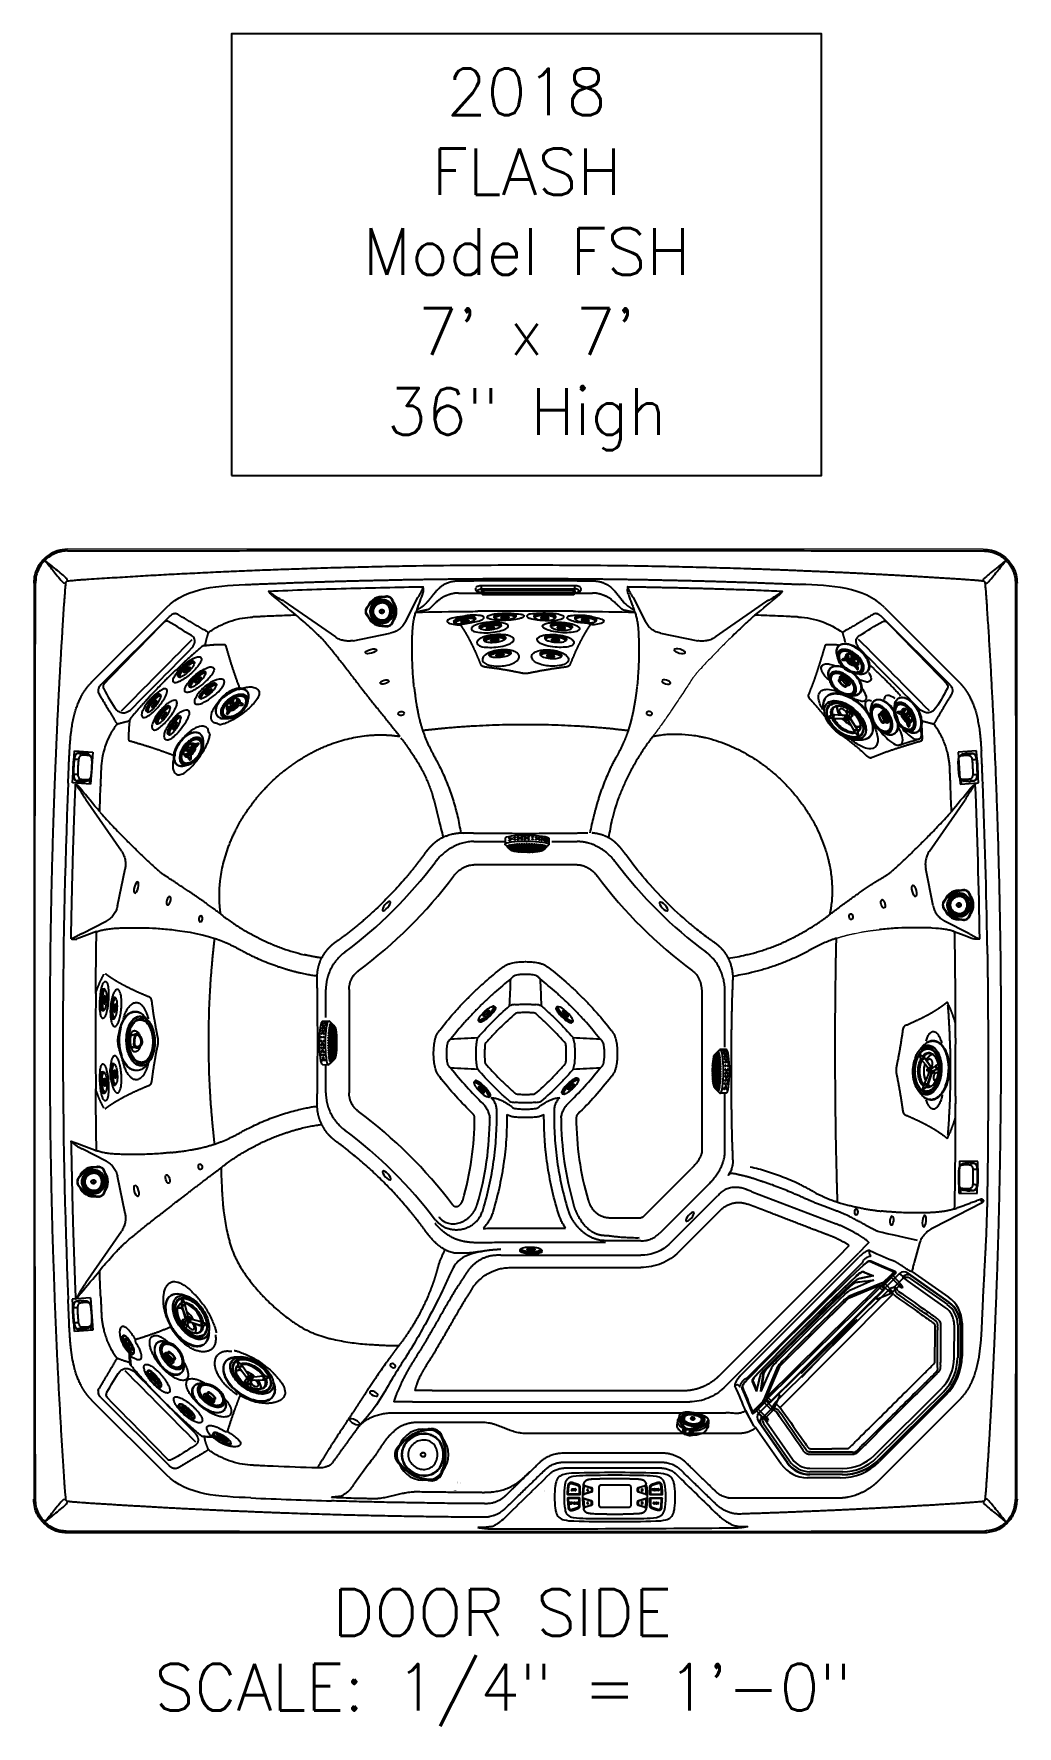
# Model space of a CAD drawing. Extents: x 528 to 612, y 788 to 934.
import ezdxf
from ezdxf.enums import TextEntityAlignment as Align

# ---------------------------------------------------------------- set-up
doc = ezdxf.new("R2010")
doc.units = 0
doc.header["$MEASUREMENT"] = 0
for name, color, linetype in [('1', 4, 'Continuous'), ('BDIM_YELLOW', 2, 'Continuous'), ('DIM', 3, 'Continuous'), ('Drill', 2, 'Continuous'), ('JET', 3, 'Continuous'), ('LIGHT', 1, 'Continuous'), ('Menu', 1, 'Continuous')]:
    doc.layers.add(name, color=color, linetype=linetype)
doc.styles.add('SIMPLEX', font='simplex')

msp = doc.modelspace()

# ---------------------------------------------------------------- texts
at = {"layer": 'DIM', "style": 'SIMPLEX'}
for s, p in [('2018', (570.27, 926.6)), ('FLASH', (570.27, 919.75)), ('Model FSH', (570.27, 912.89)), ("7' x 7'", (570.27, 906.03)), ('36" High', (570.27, 899.18)), ('DOOR SIDE', (568.17, 796.1)), ('SCALE: 1/4" = 1\'-0"', (568.24, 789.68))]:
    msp.add_text(s, height=4, dxfattribs=at).set_placement(p, align=Align.CENTER)

# ---------------------------------------------------------------- blocks, each defined once
blk = doc.blocks.new('MINI')
at = {"layer": '1', "color": 3}
for p, q in [((0.22, 0.93), (0.33, 0.93)), ((0.39, 0.89), (0.44, 0.83)), ((0.39, 0.89), (0.39, 0.89)), ((0.22, -0.93), (0.33, -0.93)), ((0.33, -0.93), (0.33, -0.93)), ((0.39, -0.9), (0.44, -0.83))]:
    blk.add_line(p, q, dxfattribs=at)
for points in [[(0.22, 0.93, 0.267867), (0.16, 0.89, 0.072378), (0.07, 0.66, 0.034036), (0.02, 0.38, 0.024706), (0, 0, 0.024706), (0.02, -0.38, 0.034036), (0.07, -0.66, 0.072378), (0.16, -0.89, 0.267867), (0.22, -0.93, 0.267867)], [(0.39, 0.89, 0.267867), (0.33, 0.93, 0.267867), (0.26, 0.89, 0.072378), (0.17, 0.66, 0.034036), (0.12, 0.38, 0.024706), (0.1, 0, 0.024706), (0.12, -0.38, 0.034036), (0.17, -0.66, 0.072378), (0.26, -0.89, 0.267867), (0.33, -0.93, 0.267867)], [(0.33, -0.93, 0.238458), (0.39, -0.9, 0.072378)]]:
    blk.add_lwpolyline(points, format="xyb", dxfattribs=at)
for points in [[(0.39, -0.86, 0.267867), (0.44, -0.82, 0.072378), (0.53, -0.6, 0.034036), (0.57, -0.35, 0.024706), (0.59, 0, 0.024706), (0.57, 0.35, 0.034036), (0.53, 0.6, 0.072378), (0.44, 0.82, 0.267867), (0.39, 0.86, 0.267867), (0.33, 0.82, 0.072378), (0.24, 0.6, 0.034036), (0.2, 0.35, 0.024706), (0.18, 0, 0.024706), (0.2, -0.35, 0.034036), (0.24, -0.6, 0.072378), (0.33, -0.82, 0.267867)], [(0.39, 0.34, 0.280852), (0.37, 0.33, 0.066452), (0.34, 0.24, 0.030521), (0.32, 0.14, 0.022038), (0.32, 0, 0.022038), (0.32, -0.14, 0.030521), (0.34, -0.24, 0.066452), (0.37, -0.33, 0.280852), (0.39, -0.34, 0.280852), (0.41, -0.33, 0.066452), (0.44, -0.24, 0.030521), (0.45, -0.14, 0.022038), (0.46, 0, 0.022038), (0.45, 0.14, 0.030521), (0.44, 0.24, 0.066452), (0.41, 0.33, 0.280852)]]:
    blk.add_lwpolyline(points, format="xyb", close=True, dxfattribs=at)
blk = doc.blocks.new('Pillow Retg')
at = {"layer": '1'}
for points in [[(-5, -1.1), (1.14, 4.97)], [(-4.93, -0.33), (0.43, 4.97)], [(2.7, 2.85), (2.69, 2.66), (2.59, 2.52)], [(-4.99, -1.45), (-5.18, -1.02), (-4.93, -0.33)], [(-2.59, -2.52), (-2.88, -2.69), (-3.04, -2.67)]]:
    blk.add_spline(points, degree=3, dxfattribs=at)
for points, knots in [([(0.43, 4.97), (0.58, 5.07), (0.86, 5.24), (1.31, 5.14), (1.83, 4.27), (2.31, 3.59), (2.69, 2.86), (2.7, 2.85)], [0, 0, 0, 0, 0.533921, 0.963649, 1.171047, 3.522005, 3.560627, 3.560627, 3.560627, 3.560627]), ([(-3.04, -2.67), (-3.05, -2.67), (-3.08, -2.66), (-3.72, -2.28), (-4.42, -1.95), (-4.98, -1.46), (-4.99, -1.45)], [11.621374, 11.621374, 11.621374, 11.621374, 11.643352, 11.711054, 13.84981, 13.926258, 13.926258, 13.926258, 13.926258])]:
    blk.add_open_spline(points, degree=3, knots=knots, dxfattribs=at)
blk.add_open_spline([(2.59, 2.52), (0.86, 0.84), (-0.86, -0.84), (-2.59, -2.52)], degree=3, dxfattribs=at)
blk = doc.blocks.new('WATERFALL')
at = {"layer": '1'}
for p, q in [((4, 0), (-4, 0)), ((-4, -0.4), (-4, -0.64)), ((-4, -0.63), (-4, -0.66)), ((-3.85, -0.35), (3.85, -0.35)), ((4, -0.4), (4, -0.64)), ((4, -0.63), (4, -0.66))]:
    blk.add_line(p, q, dxfattribs=at)
at = {"layer": '1', "color": 3, "linetype": 'Continuous'}
for p, q in [((-4, -0.27), (-4, 0)), ((4, -0.27), (4, 0)), ((-4, -0.27), (4, -0.27)), ((-3.93, -0.7), (-3.93, -0.71)), ((-3.9, -0.7), (-3.9, -0.68)), ((-3.85, -0.56), (3.85, -0.56)), ((-3.85, -0.56), (-3.85, -0.76)), ((3.85, -0.66), (-3.85, -0.66)), ((-3.85, -0.66), (3.85, -0.66)), ((-3.85, -0.72), (3.85, -0.72)), ((-3.85, -0.75), (3.85, -0.75)), ((3.85, -0.35), (3.85, -0.56)), ((3.85, -0.56), (3.85, -0.76)), ((3.9, -0.7), (3.9, -0.68)), ((3.93, -0.7), (3.93, -0.71))]:
    blk.add_line(p, q, dxfattribs=at)
at = {"layer": '1', "color": 3}
blk.add_line((-3.85, -0.35), (-3.85, -0.56), dxfattribs=at)
at = {"layer": '1', "linetype": 'Continuous'}
blk.add_line((-3.85, -0.76), (3.85, -0.76), dxfattribs=at)
at = {"layer": '1'}
for centre, radius, start, end in [((-4, -0.96), 0.96, 89.7026, 110.5473), ((4, -0.96), 0.96, 69.4527, 90.2974), ((-4.38, -0.28), 0.162, 137.3529, 196.1624), ((-4.22, -0.26), 0.323, 191.3089, 230.2531), ((-4.2, -0.44), 0.408, 110.5473, 137.3529), ((-4.09, -0.11), 0.519, 230.3167, 253.2943), ((-4, 0.17), 0.811, 252.8804, 270.2955), ((-3.94, -0.45), 0.0809, 117.1348, 158.7066), ((-3.91, -0.44), 0.11, 169.5931, 190.5464), ((-3.96, -0.44), 0.0631, 198.2934, 228.5703), ((-3.92, -0.65), 0.0826, 185.5312, 225.4143), ((-3.86, -0.61), 0.255, 87.9371, 118.1535), ((-3.86, -0.59), 0.166, 225.4143, 272.815), ((3.86, -0.61), 0.255, 61.8465, 92.0629), ((3.86, -0.59), 0.166, 267.185, 314.5857), ((3.92, -0.65), 0.0826, 314.5857, 354.4688), ((3.94, -0.45), 0.0809, 21.2934, 62.8652), ((3.95, -0.63), 0.0493, 354.0691, 39.2593), ((3.96, -0.44), 0.0631, 311.4297, 341.7066), ((4, 0.17), 0.811, 269.7045, 287.1196), ((3.91, -0.44), 0.11, 349.4536, 10.4069), ((4.09, -0.11), 0.519, 286.7057, 309.6833), ((4.2, -0.44), 0.408, 42.6471, 69.4527), ((4.22, -0.26), 0.323, 309.7469, 348.6911), ((4.38, -0.28), 0.162, 343.8376, 42.6471)]:
    blk.add_arc(centre, radius, start, end, dxfattribs=at)
at = {"layer": '1', "color": 3, "linetype": 'Continuous'}
for centre, radius, start, end in [((-3.95, -0.63), 0.0493, 140.7407, 185.9309), ((-3.93, -0.63), 0.0679, 190.5036, 252.9656), ((-3.93, -0.65), 0.0751, 119.3743, 140.7407), ((-3.86, -0.78), 0.22, 87.5101, 119.3743), ((-3.92, -0.59), 0.105, 252.9656, 268.2617), ((-3.89, -0.7), 0.0319, 125.8154, 171.1791), ((-3.91, -0.71), 0.0194, 179.0129, 218.493), ((-3.88, -0.69), 0.0512, 218.493, 247.8988), ((-3.87, -0.73), 0.0693, 108.3606, 125.8154), ((-3.88, -0.7), 0.0321, 119.8351, 135.4578), ((-3.88, -0.69), 0.0165, 186.2572, 229.3653), ((-3.85, -0.62), 0.13, 247.8988, 270.493), ((-3.85, -0.81), 0.148, 91.2486, 108.3606), ((-3.87, -0.72), 0.0511, 107.1562, 119.8351), ((-3.86, -0.67), 0.0505, 229.3653, 264.7528), ((-3.85, -0.77), 0.106, 89.5501, 107.1562), ((-3.81, -0.15), 0.57, 264.7528, 266.3621), ((-3.81, -0.15), 0.57, 264.7528, 266.3621), ((3.86, -0.78), 0.22, 60.6257, 92.4899), ((3.85, -0.77), 0.106, 72.8438, 90.4499), ((3.85, -0.81), 0.148, 71.6394, 88.7514), ((3.81, -0.15), 0.57, 273.6379, 275.2472), ((3.85, -0.62), 0.13, 269.507, 292.1012), ((3.86, -0.67), 0.0505, 275.2472, 310.6347), ((3.87, -0.72), 0.0511, 60.1649, 72.8438), ((3.87, -0.73), 0.0693, 54.1846, 71.6394), ((3.88, -0.7), 0.0321, 44.5422, 60.1649), ((3.88, -0.69), 0.0165, 310.6347, 353.7428), ((3.92, -0.67), 0.0225, 207.2341, 269.8666), ((3.88, -0.69), 0.0512, 292.1012, 321.507), ((3.89, -0.7), 0.0319, 8.8209, 54.1846), ((3.91, -0.71), 0.0194, 321.507, 0.9871), ((3.92, -0.59), 0.105, 271.7383, 287.0344), ((3.93, -0.63), 0.0679, 287.0344, 349.4964), ((3.93, -0.65), 0.0751, 39.2593, 60.6257)]:
    blk.add_arc(centre, radius, start, end, dxfattribs=at)
at = {"layer": '1', "color": 3, "linetype": 'Continuous', "extrusion": (0, 0, -1)}
blk.add_ellipse((-4, -0.44), major_axis=(0.34, 0), ratio=0.499996, start_param=1.570796, end_param=4.712389, dxfattribs=at)
at = {"layer": '1', "color": 3, "linetype": 'Continuous'}
blk.add_ellipse((4, -0.44), major_axis=(-0.34, 0), ratio=0.499996, start_param=1.570796, end_param=4.712389, dxfattribs=at)
blk = doc.blocks.new('3Dir_1645101')
at = {"layer": '1', "color": 3, "linetype": 'Continuous', "lineweight": 25}
for p, q in [((-1.15, 0.48), (-1.39, 0.29)), ((-1.22, 0.03), (-1.22, -0.01)), ((0.28, 0.03), (0.22, -0.16)), ((1.3, 0.29), (1.06, 0.48)), ((1.14, -0.01), (1.14, 0.03)), ((-1.7, -0.28), (-1.7, -0.29)), ((-0.86, -1.08), (-0.86, -1.09)), ((-0.5, -0.08), (-0.5, -0.07)), ((-0.5, -0.08), (-0.45, -0.22)), ((-0.44, -0.24), (-0.48, -0.11)), ((-0.45, -0.22), (-0.44, -0.24)), ((-0.42, -0.06), (-0.42, -0.06)), ((-0.06, -0.45), (-0.08, -0.34)), ((-0.01, -0.51), (-0.08, -0.49)), ((0.21, -0.29), (0.17, -0.42)), ((0.17, -0.42), (0.21, -0.37)), ((0.23, -0.4), (0.19, -0.45)), ((0.21, -0.18), (0.21, -0.19)), ((0.21, -0.18), (0.21, -0.19)), ((0.23, -0.28), (0.21, -0.29)), ((0.22, -0.18), (0.22, -0.16)), ((0.31, -0.22), (0.3, -0.22)), ((0.31, -0.22), (0.34, -0.11)), ((0.47, -0.28), (0.47, -0.28)), ((0.77, -1.09), (0.78, -1.08)), ((1.61, -0.29), (1.61, -0.28))]:
    blk.add_line(p, q, dxfattribs=at)
at = {"layer": '1', "color": 3, "linetype": 'Continuous', "lineweight": 25, "flags": 128}
for points in [[(1.12, -0.93), (1.04, -0.97), (0.96, -1.01), (0.87, -1.05), (0.78, -1.08), (0.68, -1.11), (0.58, -1.14), (0.48, -1.16), (0.37, -1.18), (0.27, -1.19), (0.16, -1.2), (0.05, -1.21), (-0.06, -1.21), (-0.17, -1.21), (-0.27, -1.2), (-0.38, -1.19), (-0.49, -1.17), (-0.59, -1.16), (-0.69, -1.13), (-0.79, -1.11), (-0.89, -1.08), (-0.98, -1.04), (-1.07, -1), (-1.15, -0.96), (-1.23, -0.92), (-1.3, -0.87), (-1.37, -0.82), (-1.43, -0.77), (-1.49, -0.72), (-1.54, -0.66), (-1.58, -0.6), (-1.61, -0.54), (-1.64, -0.48), (-1.67, -0.42), (-1.68, -0.36), (-1.69, -0.3), (-1.69, -0.23), (-1.68, -0.17), (-1.67, -0.11), (-1.65, -0.05), (-1.62, 0.01), (-1.59, 0.07), (-1.55, 0.13), (-1.5, 0.19), (-1.44, 0.24), (-1.38, 0.29), (-1.32, 0.34), (-1.31, 0.35)], [(0.31, -0.72), (0.21, -0.73), (0.11, -0.74), (0.01, -0.75), (-0.08, -0.75), (-0.18, -0.74), (-0.28, -0.73), (-0.38, -0.72), (-0.47, -0.71), (-0.56, -0.69), (-0.65, -0.66), (-0.74, -0.63), (-0.82, -0.6), (-0.9, -0.57), (-0.97, -0.53), (-1.04, -0.49), (-1.11, -0.45), (-1.17, -0.4), (-1.22, -0.35), (-1.26, -0.3), (-1.3, -0.25), (-1.33, -0.2), (-1.36, -0.14), (-1.38, -0.08), (-1.39, -0.03), (-1.39, 0.03), (-1.39, 0.09), (-1.38, 0.14), (-1.36, 0.2), (-1.34, 0.25), (-1.31, 0.31), (-1.27, 0.36), (-1.26, 0.37)], [(-1.26, 0.37), (-1.23, 0.41), (-1.17, 0.46), (-1.12, 0.51), (-1.05, 0.55), (-0.99, 0.59), (-0.91, 0.63), (-0.84, 0.67), (-0.75, 0.7), (-0.67, 0.73), (-0.58, 0.75)], [(-0.86, 0.52), (-0.79, 0.56), (-0.72, 0.59), (-0.64, 0.62), (-0.56, 0.64), (-0.48, 0.67), (-0.4, 0.68), (-0.31, 0.7), (-0.22, 0.71), (-0.13, 0.71), (-0.04, 0.72), (0.05, 0.71), (0.15, 0.71), (0.23, 0.7), (0.32, 0.68), (0.41, 0.66), (0.49, 0.64), (0.57, 0.61), (0.64, 0.59), (0.72, 0.55), (0.78, 0.52), (0.84, 0.48), (0.9, 0.44), (0.95, 0.39), (0.99, 0.35), (1.03, 0.3), (1.06, 0.25), (1.09, 0.2), (1.1, 0.15), (1.11, 0.09), (1.12, 0.04), (1.11, -0.01), (1.1, -0.06), (1.08, -0.11), (1.06, -0.17), (1.03, -0.21), (0.99, -0.26), (0.94, -0.31), (0.89, -0.35), (0.83, -0.39), (0.77, -0.43), (0.71, -0.47), (0.63, -0.5), (0.56, -0.53), (0.48, -0.55), (0.39, -0.58), (0.31, -0.59), (0.22, -0.61), (0.13, -0.62), (0.04, -0.62), (-0.05, -0.62), (-0.14, -0.62), (-0.23, -0.62), (-0.32, -0.61), (-0.41, -0.59), (-0.49, -0.57), (-0.58, -0.55), (-0.66, -0.52), (-0.73, -0.49), (-0.8, -0.46), (-0.87, -0.43), (-0.93, -0.39), (-0.99, -0.34), (-1.04, -0.3), (-1.08, -0.25), (-1.12, -0.21), (-1.15, -0.16), (-1.17, -0.11), (-1.19, -0.06), (-1.2, 0), (-1.2, 0.05), (-1.2, 0.1), (-1.19, 0.15), (-1.17, 0.21), (-1.15, 0.26), (-1.11, 0.31), (-1.07, 0.35), (-1.03, 0.4), (-0.98, 0.44), (-0.92, 0.48), (-0.86, 0.52)], [(1.18, 0.36), (1.22, 0.32), (1.25, 0.26), (1.27, 0.21), (1.29, 0.15), (1.3, 0.1), (1.31, 0.04), (1.3, -0.02), (1.29, -0.07), (1.28, -0.13), (1.25, -0.19), (1.22, -0.24), (1.18, -0.29), (1.14, -0.34), (1.09, -0.39), (1.03, -0.44), (0.97, -0.48), (0.9, -0.52), (0.83, -0.56), (0.75, -0.6), (0.67, -0.63), (0.58, -0.66), (0.49, -0.68), (0.4, -0.7), (0.31, -0.72)], [(0.35, 0.02), (0.36, 0.02), (0.36, 0.03)], [(1.22, 0.35), (1.25, 0.33), (1.31, 0.28), (1.37, 0.23), (1.42, 0.17), (1.47, 0.12), (1.51, 0.06), (1.54, 0), (1.57, -0.06), (1.59, -0.13), (1.6, -0.19), (1.6, -0.25), (1.6, -0.31), (1.59, -0.38), (1.57, -0.44), (1.55, -0.5), (1.52, -0.56), (1.48, -0.62), (1.44, -0.68), (1.39, -0.73), (1.33, -0.79), (1.27, -0.84), (1.2, -0.88), (1.12, -0.93)], [(-1.69, -0.39), (-1.68, -0.45), (-1.65, -0.51), (-1.62, -0.57), (-1.59, -0.63), (-1.54, -0.69), (-1.49, -0.74), (-1.44, -0.8), (-1.38, -0.85), (-1.31, -0.9), (-1.23, -0.95), (-1.16, -0.99), (-1.07, -1.03), (-0.98, -1.07), (-0.89, -1.1), (-0.8, -1.13), (-0.7, -1.16), (-0.59, -1.18), (-0.49, -1.2), (-0.38, -1.22), (-0.28, -1.23), (-0.17, -1.23), (-0.06, -1.24), (0.05, -1.24), (0.16, -1.23), (0.27, -1.22), (0.38, -1.21), (0.48, -1.19), (0.58, -1.17), (0.68, -1.14), (0.78, -1.11), (0.87, -1.08), (0.96, -1.04), (1.05, -1), (1.13, -0.96)], [(-1.22, -0.97), (-1.14, -1.01), (-1.05, -1.05), (-0.96, -1.09), (-0.87, -1.12), (-0.77, -1.15), (-0.67, -1.18), (-0.57, -1.2), (-0.46, -1.22), (-0.36, -1.23), (-0.25, -1.24), (-0.14, -1.25), (-0.03, -1.25), (0.08, -1.25), (0.19, -1.24), (0.3, -1.23), (0.4, -1.21), (0.51, -1.19), (0.61, -1.17), (0.71, -1.14), (0.81, -1.11), (0.9, -1.08), (0.99, -1.04), (1.07, -1), (1.15, -0.96), (1.22, -0.91), (1.29, -0.86), (1.35, -0.81), (1.41, -0.75), (1.46, -0.7), (1.5, -0.64), (1.54, -0.58), (1.55, -0.56)], [(1.09, -0.16), (1.08, -0.18), (1.05, -0.23), (1.01, -0.28), (0.96, -0.33), (0.91, -0.37), (0.85, -0.41), (0.79, -0.45), (0.72, -0.49), (0.65, -0.52), (0.57, -0.55), (0.49, -0.58), (0.41, -0.6), (0.32, -0.62), (0.23, -0.63), (0.14, -0.64), (0.05, -0.65), (-0.04, -0.65), (-0.14, -0.65), (-0.23, -0.64), (-0.32, -0.63), (-0.41, -0.62), (-0.5, -0.6), (-0.58, -0.58), (-0.66, -0.55), (-0.74, -0.52), (-0.81, -0.49), (-0.88, -0.45)], [(-0.56, -0.28), (-0.54, -0.26), (-0.53, -0.25)], [(-0.48, -0.11), (-0.5, -0.09), (-0.5, -0.08)], [(-0.06, -0.29), (-0.05, -0.29), (-0.05, -0.29), (-0.05, -0.29), (-0.05, -0.29), (-0.05, -0.29)], [(0.34, -0.1), (0.37, -0.12), (0.4, -0.14), (0.44, -0.18), (0.47, -0.21), (0.49, -0.24), (0.5, -0.28), (0.5, -0.32), (0.5, -0.35), (0.5, -0.38)], [(1.13, -0.96), (1.2, -0.91), (1.27, -0.86), (1.34, -0.81), (1.39, -0.76), (1.45, -0.7), (1.49, -0.64), (1.53, -0.58), (1.56, -0.52), (1.58, -0.46), (1.6, -0.4), (1.6, -0.39)]]:
    blk.add_lwpolyline(points, dxfattribs=at)
at = {"layer": '1', "color": 3, "linetype": 'Continuous', "lineweight": 25}
for centre, radius, start, end in [((-0.77, -0.48), 0.98, 128.8498, 143.1889), ((-0.82, -0.01), 0.413, 160.96, 178.0219), ((-0.83, 0.01), 0.401, 167.3254, 191.7819), ((-0.78, 0), 0.462, 149.2028, 167.0585), ((-0.81, 0.03), 0.412, 152.8339, 206.9181), ((-0.34, -0.05), 0.0812, 101.8405, 184.0774), ((-0.4, 0.07), 0.00701, 40.0757, 104.6096), ((-0.4, 0.02), 0.0368, 8.3368, 45.617), ((0.07, -1.13), 1.24, 87.0825, 110.5036), ((0.15, 0.15), 0.00694, 151.625, 182.4367), ((0.39, 0.1), 0.251, 173.9021, 179.1376), ((0.15, -0.03), 0.134, 23.2181, 96.7872), ((-0.04, 0), 0.315, 312.0381, 4.5158), ((0, -0.01), 0.353, 309.2732, 4.2838), ((0.3, 0.02), 0.0204, 89.7731, 157.9153), ((0.34, 0.02), 0.0178, 13.0451, 97.0359), ((0.54, -0.16), 0.826, 39.1368, 51.0373), ((0.69, 0), 0.461, 13.1677, 29.5607), ((0.73, 0.03), 0.411, 333.3172, 26.3554), ((0.74, -0.01), 0.414, 1.9823, 20.7391), ((0.75, 0.01), 0.402, 348.6725, 12.9026), ((0.82, -0.35), 0.801, 16.2602, 52.7787), ((-1.14, -0.28), 0.558, 168.3404, 191.4853), ((-1.11, -0.29), 0.595, 180.5049, 206.3752), ((-0.74, -0.06), 1.02, 208.5059, 242.3165), ((-0.82, -0.01), 0.408, 180.1437, 200.7206), ((-0.55, 0.18), 0.711, 208.2282, 242.7649), ((-0.04, 1.51), 2.72, 252.3947, 278.9687), ((-0.36, -0.33), 0.225, 121.1962, 193.7732), ((-0.46, -0.11), 0.0223, 102.7551, 188.4712), ((0.1, 0.44), 0.799, 223.2273, 256.778), ((-0.42, -0.09), 0.0143, 43.5248, 109.8836), ((0.07, -1.26), 1.15, 87.1346, 109.1603), ((0.08, -1.28), 1.15, 87.172, 108.148), ((0.02, -0.02), 0.337, 253.0162, 304.5699), ((-0.04, -0.34), 0.0443, 144.0119, 185.2503), ((0.08, -1.52), 1.24, 89.544, 95.269), ((1.04, -0.13), 0.912, 178.8098, 179.9312), ((0.14, -0.19), 0.0812, 23.2181, 96.7872), ((0.14, -0.21), 0.0788, 23.2181, 96.7872), ((0.15, -0.27), 0.0123, 63.5317, 126.7838), ((0.18, -0.29), 0.0245, 351.994, 69.5694), ((0.27, -0.18), 0.0545, 161.9732, 179.5197), ((0.02, 1.23), 2.43, 278.6421, 288.193), ((0.22, -0.46), 0.313, 36.5336, 47.8723), ((0.73, -0.01), 0.412, 337.7541, 359.7643), ((1.02, -0.29), 0.59, 333.0057, 359.6176), ((1.06, -0.28), 0.557, 348.2834, 11.7011)]:
    blk.add_arc(centre, radius, start, end, dxfattribs=at)
for points, knots in [([(-1.56, 0.12), (-1.56, 0.12), (-1.57, 0.1), (-1.6, 0.06), (-1.63, 0.01), (-1.66, -0.05), (-1.68, -0.11), (-1.68, -0.14), (-1.69, -0.16)], [0, 0, 0, 0, 0.0220235, 0.2169953, 0.4128152, 0.6096917, 0.8079106, 1, 1, 1, 1]), ([(0.3, -0.69), (0.25, -0.7), (0.14, -0.71), (-0.03, -0.72), (-0.18, -0.71), (-0.33, -0.7), (-0.46, -0.68), (-0.58, -0.65), (-0.7, -0.62), (-0.82, -0.57), (-0.92, -0.52), (-1.02, -0.47), (-1.11, -0.4), (-1.2, -0.33), (-1.27, -0.24), (-1.32, -0.15), (-1.35, -0.06), (-1.37, 0.04), (-1.36, 0.13), (-1.34, 0.21), (-1.3, 0.28), (-1.25, 0.36), (-1.19, 0.43), (-1.11, 0.49), (-1.03, 0.55), (-0.93, 0.61), (-0.82, 0.66), (-0.69, 0.71), (-0.54, 0.75), (-0.44, 0.77), (-0.39, 0.78)], [0, 0, 0, 0, 0.038816, 0.0788356, 0.1199757, 0.1521421, 0.1843035, 0.2171543, 0.25, 0.2828508, 0.3156966, 0.3478629, 0.3800243, 0.4211688, 0.4611874, 0.5, 0.5388171, 0.5788356, 0.6199757, 0.6521421, 0.6843035, 0.7171543, 0.75, 0.7828508, 0.8156966, 0.8478629, 0.8800243, 0.9211688, 0.9611862, 1, 1, 1, 1]), ([(0.28, -0.64), (0.24, -0.65), (0.17, -0.66), (0.05, -0.66), (-0.07, -0.67), (-0.19, -0.66), (-0.31, -0.65), (-0.43, -0.63), (-0.55, -0.6), (-0.66, -0.57), (-0.77, -0.53), (-0.87, -0.49), (-0.96, -0.43), (-1.04, -0.37), (-1.12, -0.3), (-1.19, -0.22), (-1.23, -0.15), (-1.26, -0.07), (-1.27, -0.01), (-1.28, 0.06), (-1.27, 0.13), (-1.25, 0.2), (-1.22, 0.27), (-1.17, 0.34), (-1.11, 0.4), (-1.04, 0.46), (-0.96, 0.52), (-0.88, 0.57), (-0.77, 0.62), (-0.65, 0.67), (-0.51, 0.71), (-0.41, 0.72), (-0.36, 0.73)], [0, 0, 0, 0, 0.029125, 0.058252, 0.089124, 0.120002, 0.152161, 0.184325, 0.217169, 0.250017, 0.282861, 0.315709, 0.347868, 0.380033, 0.42117, 0.461185, 0.5, 0.529123, 0.558252, 0.589124, 0.620002, 0.652161, 0.684325, 0.717169, 0.750017, 0.782861, 0.815709, 0.847868, 0.880033, 0.92117, 0.961187, 1, 1, 1, 1]), ([(-0.04, 0.72), (-0.07, 0.72), (-0.12, 0.72), (-0.18, 0.72), (-0.23, 0.71), (-0.29, 0.7), (-0.36, 0.7), (-0.42, 0.68), (-0.49, 0.67), (-0.56, 0.65), (-0.62, 0.63), (-0.69, 0.61), (-0.75, 0.58), (-0.81, 0.56), (-0.86, 0.53), (-0.92, 0.5), (-0.97, 0.46), (-1.01, 0.42), (-1.06, 0.39), (-1.09, 0.35), (-1.13, 0.3), (-1.16, 0.26), (-1.17, 0.24), (-1.18, 0.22)], [0, 0, 0, 0, 0.059741, 0.083635, 0.123283, 0.164312, 0.208193, 0.253846, 0.300834, 0.348809, 0.397526, 0.446809, 0.496527, 0.546584, 0.596913, 0.647466, 0.698217, 0.749152, 0.800275, 0.851608, 0.90319, 0.955086, 1, 1, 1, 1]), ([(-0.04, 0.82), (-0.08, 0.81), (-0.12, 0.81), (-0.19, 0.81), (-0.24, 0.81), (-0.31, 0.8), (-0.38, 0.79), (-0.45, 0.78), (-0.52, 0.77), (-0.56, 0.76), (-0.58, 0.75)], [0, 0, 0, 0, 0.175974, 0.246647, 0.363913, 0.485352, 0.615317, 0.750612, 0.889949, 1, 1, 1, 1]), ([(-0.4, 0.07), (-0.4, 0.07), (-0.41, 0.07), (-0.43, 0.06), (-0.45, 0.05), (-0.47, 0.03), (-0.48, 0.02), (-0.49, 0), (-0.5, -0.02), (-0.51, -0.05), (-0.5, -0.06), (-0.5, -0.07), (-0.5, -0.07)], [0, 0, 0, 0, 0.011978, 0.123248, 0.236969, 0.352614, 0.469921, 0.589105, 0.711055, 0.838075, 0.974775, 1, 1, 1, 1]), ([(-0.46, -0.08), (-0.47, -0.08), (-0.48, -0.06), (-0.48, -0.04), (-0.49, -0.02), (-0.48, 0), (-0.47, 0.02), (-0.44, 0.05), (-0.41, 0.06), (-0.39, 0.07)], [0, 0, 0, 0, 0.12101, 0.242056, 0.37122, 0.500455, 0.629619, 0.758853, 1, 1, 1, 1]), ([(-0.37, 0.05), (-0.38, 0.04), (-0.42, 0.03), (-0.44, -0.01), (-0.45, -0.04), (-0.43, -0.06), (-0.43, -0.07)], [0, 0, 0, 0, 0.2419036, 0.5, 0.7580964, 1, 1, 1, 1]), ([(0.08, 0.16), (0.05, 0.16), (0.02, 0.16), (-0.03, 0.15), (-0.08, 0.15), (-0.13, 0.14), (-0.19, 0.13), (-0.24, 0.12), (-0.3, 0.11), (-0.35, 0.09), (-0.38, 0.08), (-0.4, 0.07)], [0, 0, 0, 0, 0.151387, 0.212132, 0.31284, 0.416974, 0.528252, 0.643894, 0.762783, 0.884033, 1, 1, 1, 1]), ([(0.3, -0.69), (0.34, -0.68), (0.41, -0.67), (0.53, -0.64), (0.64, -0.61), (0.75, -0.57), (0.85, -0.52), (0.94, -0.46), (1.03, -0.4), (1.1, -0.34), (1.16, -0.27), (1.21, -0.19), (1.25, -0.12), (1.27, -0.03), (1.28, 0.06), (1.27, 0.15), (1.24, 0.24), (1.2, 0.31), (1.15, 0.38), (1.09, 0.44), (1.02, 0.5), (0.93, 0.56), (0.84, 0.62), (0.73, 0.66), (0.62, 0.71), (0.5, 0.74), (0.37, 0.77), (0.24, 0.79), (0.1, 0.81), (-0.06, 0.81), (-0.23, 0.8), (-0.33, 0.79), (-0.39, 0.78)], [0, 0, 0, 0, 0.029125, 0.058252, 0.089125, 0.120002, 0.152161, 0.184325, 0.217169, 0.250017, 0.282861, 0.315709, 0.347868, 0.380033, 0.42117, 0.461186, 0.5, 0.529124, 0.558252, 0.589125, 0.620002, 0.652161, 0.684325, 0.717169, 0.750017, 0.782861, 0.815709, 0.847868, 0.880033, 0.92117, 0.961187, 1, 1, 1, 1]), ([(-0.39, 0.07), (-0.35, 0.08), (-0.27, 0.11), (-0.14, 0.14), (0, 0.15), (0.09, 0.15), (0.14, 0.15)], [0, 0, 0, 0, 0.2482384, 0.5, 0.7517616, 1, 1, 1, 1]), ([(0.14, 0.13), (0.09, 0.13), (0, 0.13), (-0.13, 0.12), (-0.26, 0.09), (-0.33, 0.06), (-0.37, 0.05)], [0, 0, 0, 0, 0.248238, 0.5, 0.751762, 1, 1, 1, 1]), ([(-0.36, 0.73), (-0.33, 0.74), (-0.25, 0.75), (-0.14, 0.76), (-0.02, 0.76), (0.1, 0.75), (0.22, 0.74), (0.34, 0.72), (0.46, 0.7), (0.57, 0.66), (0.68, 0.62), (0.78, 0.58), (0.87, 0.53), (0.96, 0.47), (1.03, 0.39), (1.1, 0.31), (1.15, 0.24), (1.17, 0.17), (1.19, 0.1), (1.19, 0.03), (1.18, -0.04), (1.16, -0.11), (1.13, -0.18), (1.08, -0.25), (1.03, -0.31), (0.96, -0.37), (0.88, -0.43), (0.79, -0.48), (0.68, -0.53), (0.56, -0.58), (0.42, -0.62), (0.32, -0.63), (0.28, -0.64)], [0, 0, 0, 0, 0.029125, 0.058252, 0.089124, 0.120002, 0.152161, 0.184325, 0.217169, 0.250017, 0.282861, 0.315709, 0.347868, 0.380033, 0.42117, 0.461185, 0.5, 0.529123, 0.558252, 0.589124, 0.620002, 0.652161, 0.684325, 0.717169, 0.750017, 0.782861, 0.815709, 0.847868, 0.880033, 0.92117, 0.961187, 1, 1, 1, 1]), ([(0.51, 0.75), (0.48, 0.75), (0.43, 0.77), (0.35, 0.78), (0.28, 0.79), (0.2, 0.8), (0.13, 0.81), (0.07, 0.81), (0.02, 0.81), (-0.02, 0.82), (-0.04, 0.82)], [0, 0, 0, 0, 0.142248, 0.291662, 0.437987, 0.577315, 0.700524, 0.792414, 0.896267, 1, 1, 1, 1]), ([(1.09, 0.22), (1.09, 0.22), (1.08, 0.24), (1.06, 0.28), (1.03, 0.32), (0.99, 0.37), (0.95, 0.41), (0.9, 0.45), (0.85, 0.48), (0.79, 0.52), (0.73, 0.55), (0.67, 0.58), (0.6, 0.61), (0.54, 0.63), (0.46, 0.65), (0.39, 0.67), (0.32, 0.69), (0.24, 0.7), (0.17, 0.71), (0.11, 0.71), (0.06, 0.72), (0.01, 0.72), (-0.03, 0.72), (-0.04, 0.72)], [0, 0, 0, 0, 0.017721, 0.071155, 0.124626, 0.178112, 0.231592, 0.285049, 0.338467, 0.391831, 0.445123, 0.498325, 0.551409, 0.604332, 0.657022, 0.70935, 0.761063, 0.811595, 0.859346, 0.900335, 0.932571, 0.970029, 1, 1, 1, 1]), ([(0.14, 0.16), (0.14, 0.16), (0.12, 0.16), (0.1, 0.16), (0.08, 0.16)], [0, 0, 0, 0, 0.060343, 1, 1, 1, 1]), ([(0.35, 0.03), (0.35, 0.03), (0.35, 0.04), (0.35, 0.06), (0.33, 0.08), (0.31, 0.1), (0.29, 0.11), (0.27, 0.13), (0.24, 0.14), (0.21, 0.15), (0.19, 0.15), (0.16, 0.15), (0.15, 0.16), (0.14, 0.16)], [0, 0, 0, 0, 0.05236, 0.159096, 0.266828, 0.374256, 0.480102, 0.58337, 0.682684, 0.78612, 0.861973, 0.931219, 1, 1, 1, 1]), ([(0.14, 0.15), (0.15, 0.15), (0.18, 0.15), (0.21, 0.14), (0.25, 0.13), (0.28, 0.12), (0.3, 0.1), (0.33, 0.07), (0.33, 0.05), (0.34, 0.04)], [0, 0, 0, 0, 0.12101, 0.242056, 0.37122, 0.500455, 0.629619, 0.758853, 1, 1, 1, 1]), ([(0.3, 0.04), (0.29, 0.05), (0.28, 0.07), (0.25, 0.1), (0.2, 0.12), (0.16, 0.13), (0.14, 0.13)], [0, 0, 0, 0, 0.241904, 0.5, 0.758096, 1, 1, 1, 1]), ([(0.16, -0.26), (0.18, -0.23), (0.23, -0.19), (0.27, -0.12), (0.3, -0.04), (0.3, 0.01), (0.3, 0.04)], [0, 0, 0, 0, 0.248238, 0.5, 0.751762, 1, 1, 1, 1]), ([(0.34, 0.04), (0.34, 0.01), (0.34, -0.04), (0.31, -0.12), (0.27, -0.2), (0.22, -0.25), (0.19, -0.27)], [0, 0, 0, 0, 0.248238, 0.5, 0.751762, 1, 1, 1, 1]), ([(1.6, -0.16), (1.6, -0.16), (1.6, -0.14), (1.58, -0.09), (1.56, -0.03), (1.53, 0.02), (1.5, 0.08), (1.47, 0.12), (1.45, 0.15), (1.44, 0.16)], [0, 0, 0, 0, 0.023451, 0.212456, 0.38553, 0.559109, 0.733154, 0.907591, 1, 1, 1, 1]), ([(-1.64, -0.56), (-1.63, -0.57), (-1.62, -0.59), (-1.59, -0.64), (-1.55, -0.69), (-1.51, -0.74), (-1.46, -0.79), (-1.41, -0.84), (-1.35, -0.89), (-1.29, -0.93), (-1.22, -0.97), (-1.15, -1.01), (-1.08, -1.05), (-1, -1.08), (-0.92, -1.11), (-0.84, -1.14), (-0.75, -1.16), (-0.67, -1.19), (-0.58, -1.21), (-0.49, -1.22), (-0.4, -1.24), (-0.31, -1.24), (-0.24, -1.25), (-0.17, -1.25), (-0.11, -1.26), (-0.07, -1.26), (-0.04, -1.26)], [0, 0, 0, 0, 0.024508, 0.069821, 0.115153, 0.160495, 0.205837, 0.251171, 0.296491, 0.341791, 0.387062, 0.432299, 0.477493, 0.522635, 0.567708, 0.612692, 0.657552, 0.702232, 0.746635, 0.790575, 0.83364, 0.874727, 0.911273, 0.938202, 0.968486, 1, 1, 1, 1]), ([(-0.04, -0.66), (-0.07, -0.66), (-0.12, -0.66), (-0.18, -0.65), (-0.23, -0.65), (-0.29, -0.64), (-0.36, -0.63), (-0.42, -0.62), (-0.49, -0.61), (-0.56, -0.59), (-0.62, -0.57), (-0.69, -0.55), (-0.75, -0.53), (-0.81, -0.5), (-0.87, -0.47), (-0.92, -0.44), (-0.97, -0.41), (-1.02, -0.37), (-1.06, -0.34), (-1.1, -0.3), (-1.13, -0.26), (-1.16, -0.22), (-1.19, -0.18), (-1.21, -0.13), (-1.22, -0.1), (-1.23, -0.07), (-1.23, -0.06)], [0, 0, 0, 0, 0.051892, 0.072749, 0.107344, 0.143157, 0.181465, 0.221316, 0.262323, 0.304177, 0.346658, 0.389606, 0.432901, 0.476458, 0.520214, 0.564129, 0.608182, 0.652372, 0.696717, 0.74126, 0.786074, 0.831267, 0.876986, 0.92342, 0.970798, 1, 1, 1, 1]), ([(-0.63, -1.22), (-0.62, -1.23), (-0.61, -1.23), (-0.6, -1.24), (-0.59, -1.24)], [0, 0, 0, 0, 0.500001, 1, 1, 1, 1]), ([(0.51, -0.37), (0.51, -0.37), (0.51, -0.37), (0.51, -0.37), (0.5, -0.37), (0.49, -0.38), (0.47, -0.39), (0.45, -0.41), (0.42, -0.42), (0.39, -0.43), (0.36, -0.45), (0.32, -0.46), (0.27, -0.47), (0.23, -0.49), (0.18, -0.5), (0.13, -0.5), (0.08, -0.51), (0.04, -0.51), (0, -0.51), (-0.05, -0.51), (-0.09, -0.51), (-0.14, -0.51), (-0.17, -0.51), (-0.22, -0.5), (-0.26, -0.5), (-0.3, -0.49), (-0.35, -0.48), (-0.39, -0.47), (-0.43, -0.46), (-0.46, -0.44), (-0.49, -0.43), (-0.52, -0.42), (-0.54, -0.4), (-0.56, -0.39), (-0.58, -0.38), (-0.59, -0.37), (-0.59, -0.37), (-0.59, -0.37), (-0.59, -0.37), (-0.59, -0.37)], [0, 0, 0, 0, 0.00295, 0.033588, 0.063579, 0.093265, 0.122884, 0.152586, 0.18253, 0.212808, 0.243458, 0.274463, 0.305752, 0.337178, 0.368458, 0.398942, 0.428266, 0.449173, 0.470532, 0.499965, 0.535793, 0.550531, 0.574884, 0.600065, 0.626904, 0.654667, 0.683021, 0.711698, 0.740503, 0.769297, 0.79799, 0.82654, 0.854952, 0.883281, 0.911639, 0.940196, 0.969113, 0.998675, 1, 1, 1, 1]), ([(-0.46, -0.18), (-0.48, -0.19), (-0.5, -0.22), (-0.53, -0.25), (-0.55, -0.28), (-0.57, -0.31), (-0.58, -0.32)], [0, 0, 0, 0, 0.2787682, 0.5224132, 0.7289868, 1, 1, 1, 1]), ([(-0.58, -0.38), (-0.58, -0.38), (-0.58, -0.37), (-0.58, -0.35), (-0.58, -0.33), (-0.57, -0.31), (-0.56, -0.29), (-0.56, -0.28), (-0.55, -0.28)], [0, 0, 0, 0, 0.0702165, 0.3021403, 0.535532, 0.737987, 0.9273054, 1, 1, 1, 1]), ([(-0.52, -1.22), (-0.52, -1.22), (-0.5, -1.23), (-0.46, -1.24), (-0.43, -1.25), (-0.42, -1.26)], [0, 0, 0, 0, 0.11144, 0.554532, 1, 1, 1, 1]), ([(-0.45, -0.28), (-0.46, -0.27), (-0.47, -0.25), (-0.47, -0.22), (-0.46, -0.21), (-0.46, -0.21)], [0, 0, 0, 0, 0.495929, 0.971449, 1, 1, 1, 1]), ([(-0.07, -0.31), (-0.11, -0.3), (-0.2, -0.27), (-0.3, -0.22), (-0.4, -0.16), (-0.44, -0.11), (-0.46, -0.08)], [0, 0, 0, 0, 0.248238, 0.5, 0.751762, 1, 1, 1, 1]), ([(-0.44, -0.24), (-0.44, -0.24), (-0.44, -0.25), (-0.44, -0.26), (-0.44, -0.27), (-0.45, -0.27), (-0.45, -0.28)], [0, 0, 0, 0, 0.245709, 0.501599, 0.756635, 1, 1, 1, 1]), ([(-0.08, -0.49), (-0.1, -0.48), (-0.14, -0.46), (-0.2, -0.44), (-0.25, -0.41), (-0.3, -0.38), (-0.35, -0.35), (-0.39, -0.33), (-0.42, -0.3), (-0.44, -0.28), (-0.45, -0.28)], [0, 0, 0, 0, 0.123332, 0.251314, 0.374869, 0.500003, 0.625133, 0.748692, 0.876669, 1, 1, 1, 1]), ([(-0.44, -0.24), (-0.43, -0.24), (-0.41, -0.26), (-0.38, -0.28), (-0.34, -0.31), (-0.29, -0.34), (-0.24, -0.37), (-0.18, -0.4), (-0.12, -0.43), (-0.08, -0.45), (-0.06, -0.45)], [0, 0, 0, 0, 0.1254168, 0.2502959, 0.3750284, 0.5, 0.6249715, 0.749704, 0.8745831, 1, 1, 1, 1]), ([(-0.43, -0.07), (-0.41, -0.1), (-0.36, -0.14), (-0.28, -0.2), (-0.17, -0.25), (-0.09, -0.28), (-0.06, -0.29)], [0, 0, 0, 0, 0.248238, 0.5, 0.751762, 1, 1, 1, 1]), ([(-0.41, -0.08), (-0.41, -0.08), (-0.42, -0.07), (-0.42, -0.07), (-0.42, -0.06), (-0.42, -0.06)], [0, 0, 0, 0, 0.03461, 0.559743, 1, 1, 1, 1]), ([(-0.05, -0.29), (-0.05, -0.28), (-0.08, -0.28), (-0.11, -0.27), (-0.16, -0.25), (-0.21, -0.23), (-0.26, -0.2), (-0.3, -0.18), (-0.33, -0.15), (-0.37, -0.12), (-0.39, -0.1), (-0.4, -0.09), (-0.41, -0.08)], [0, 0, 0, 0, 0.0274843, 0.1407471, 0.2555009, 0.3713278, 0.4879424, 0.6051695, 0.7229349, 0.8412638, 0.9602902, 1, 1, 1, 1]), ([(-0.06, -0.45), (-0.06, -0.46), (-0.06, -0.46), (-0.07, -0.47), (-0.07, -0.48), (-0.07, -0.49), (-0.08, -0.49)], [0, 0, 0, 0, 0.2445351, 0.5000001, 0.755465, 1, 1, 1, 1]), ([(0.19, -0.27), (0.19, -0.27), (0.17, -0.29), (0.14, -0.3), (0.11, -0.31), (0.07, -0.32), (0.04, -0.32), (-0.02, -0.32), (-0.05, -0.31), (-0.07, -0.31)], [0, 0, 0, 0, 0.12101, 0.242056, 0.37122, 0.500455, 0.629619, 0.758853, 1, 1, 1, 1]), ([(-0.06, -0.29), (-0.04, -0.29), (0, -0.3), (0.06, -0.3), (0.12, -0.28), (0.15, -0.26), (0.16, -0.26)], [0, 0, 0, 0, 0.241904, 0.5, 0.758096, 1, 1, 1, 1]), ([(-0.06, -0.45), (-0.04, -0.46), (0, -0.48), (0.07, -0.48), (0.13, -0.46), (0.16, -0.43), (0.17, -0.42)], [0, 0, 0, 0, 0.251061, 0.499999, 0.748938, 1, 1, 1, 1]), ([(0.02, -0.29), (0.01, -0.29), (-0.01, -0.29), (-0.03, -0.29), (-0.04, -0.29), (-0.05, -0.29), (-0.05, -0.29)], [0, 0, 0, 0, 0.442759, 0.621644, 0.914513, 1, 1, 1, 1]), ([(1.14, -0.06), (1.14, -0.06), (1.14, -0.08), (1.13, -0.12), (1.11, -0.16), (1.08, -0.21), (1.05, -0.25), (1.02, -0.29), (0.98, -0.33), (0.94, -0.37), (0.89, -0.41), (0.83, -0.44), (0.78, -0.47), (0.72, -0.5), (0.65, -0.53), (0.58, -0.56), (0.51, -0.58), (0.44, -0.6), (0.37, -0.62), (0.29, -0.63), (0.22, -0.64), (0.15, -0.65), (0.09, -0.65), (0.03, -0.66), (-0.01, -0.66), (-0.04, -0.66)], [0, 0, 0, 0, 0.013958, 0.062301, 0.11018, 0.157639, 0.204763, 0.25164, 0.298349, 0.34495, 0.391485, 0.437977, 0.484435, 0.530859, 0.57724, 0.62355, 0.669744, 0.715742, 0.761397, 0.806417, 0.850101, 0.890235, 0.922261, 0.95144, 1, 1, 1, 1]), ([(-0.04, -1.26), (-0.01, -1.26), (0.04, -1.26), (0.12, -1.25), (0.18, -1.25), (0.25, -1.24), (0.33, -1.23), (0.41, -1.22), (0.49, -1.21), (0.57, -1.19), (0.65, -1.17), (0.73, -1.15), (0.81, -1.12), (0.89, -1.09), (0.96, -1.06), (1.03, -1.03), (1.1, -0.99), (1.17, -0.95), (1.23, -0.91), (1.29, -0.87), (1.34, -0.82), (1.39, -0.78), (1.43, -0.73), (1.48, -0.68), (1.51, -0.63), (1.54, -0.59), (1.55, -0.57), (1.55, -0.56)], [0, 0, 0, 0, 0.050619, 0.070789, 0.104284, 0.138962, 0.176076, 0.214721, 0.254532, 0.295218, 0.336572, 0.378444, 0.42072, 0.463314, 0.506163, 0.549216, 0.592439, 0.635806, 0.679299, 0.722911, 0.76664, 0.810494, 0.85449, 0.898653, 0.94302, 0.98764, 1, 1, 1, 1]), ([(-0.03, -0.29), (-0.01, -0.29), (0.03, -0.28), (0.07, -0.28), (0.09, -0.28)], [0, 0, 0, 0, 0.547552, 1, 1, 1, 1]), ([(0.15, -0.26), (0.15, -0.26), (0.14, -0.26), (0.13, -0.27), (0.11, -0.28), (0.09, -0.29), (0.07, -0.29), (0.05, -0.29), (0.03, -0.29), (0.02, -0.29), (0.02, -0.29)], [0, 0, 0, 0, 0.0286441, 0.194703, 0.3566034, 0.5334887, 0.6657013, 0.781428, 0.9252772, 1, 1, 1, 1]), ([(0.19, -0.45), (0.17, -0.47), (0.14, -0.49), (0.1, -0.5), (0.09, -0.51)], [0, 0, 0, 0, 0.6113299, 1, 1, 1, 1]), ([(0.18, -0.23), (0.17, -0.23), (0.17, -0.24), (0.16, -0.25), (0.15, -0.26)], [0, 0, 0, 0, 0.111168, 1, 1, 1, 1]), ([(0.17, -0.42), (0.17, -0.42), (0.17, -0.43), (0.17, -0.43), (0.18, -0.44), (0.19, -0.45), (0.19, -0.45)], [0, 0, 0, 0, 0.24509, 0.500756, 0.756019, 1, 1, 1, 1]), ([(0.21, -0.37), (0.23, -0.34), (0.27, -0.3), (0.3, -0.24), (0.3, -0.22), (0.3, -0.22)], [0, 0, 0, 0, 0.459129, 0.917961, 1, 1, 1, 1]), ([(0.23, -0.4), (0.23, -0.4), (0.22, -0.4), (0.22, -0.39), (0.21, -0.38), (0.21, -0.37), (0.21, -0.37)], [0, 0, 0, 0, 0.244349, 0.5, 0.755651, 1, 1, 1, 1]), ([(0.32, -0.16), (0.33, -0.16), (0.33, -0.17), (0.33, -0.18), (0.33, -0.19), (0.33, -0.2), (0.33, -0.21), (0.33, -0.23), (0.32, -0.25), (0.31, -0.28), (0.29, -0.32), (0.26, -0.36), (0.24, -0.39), (0.23, -0.4)], [0, 0, 0, 0, 0.059876, 0.118012, 0.174421, 0.23176, 0.290278, 0.34744, 0.403278, 0.560615, 0.711399, 0.857171, 1, 1, 1, 1]), ([(0.49, -0.32), (0.49, -0.31), (0.47, -0.29), (0.44, -0.24), (0.4, -0.2), (0.36, -0.17), (0.34, -0.15), (0.33, -0.14)], [0, 0, 0, 0, 0.132071, 0.389914, 0.649076, 0.909353, 1, 1, 1, 1]), ([(0.47, -0.28), (0.47, -0.28), (0.48, -0.29), (0.48, -0.3), (0.49, -0.32), (0.5, -0.34), (0.5, -0.36), (0.5, -0.37), (0.49, -0.38)], [0, 0, 0, 0, 0.020492, 0.19896, 0.387184, 0.593187, 0.831508, 1, 1, 1, 1])]:
    blk.add_open_spline(points, degree=3, knots=knots, dxfattribs=at)
blk = doc.blocks.new('5Dir_1645301-2')
at = {"layer": '1', "color": 3, "linetype": 'Continuous', "lineweight": 25}
for p, q in [((-1.84, 0.87), (-2.16, 0.61)), ((-1.95, 0.16), (-1.95, 0.12)), ((-0.03, 1.39), (-0.1, 1.4)), ((1.96, 0.61), (1.64, 0.87)), ((1.75, 0.12), (1.75, 0.16)), ((-2.64, -0.25), (-2.64, -0.26)), ((-0.73, -0.17), (-0.57, -0.65)), ((-0.73, -0.18), (-0.73, -0.17)), ((-0.7, -0.62), (-0.67, -0.59)), ((-0.69, -0.62), (-0.69, -0.61)), ((-0.58, -0.65), (-0.58, -0.64)), ((0.33, -0.66), (0.47, -0.22)), ((0.33, -0.64), (0.34, -0.66)), ((0.35, -0.23), (0.37, -0.17)), ((0.37, -0.17), (0.36, -0.2)), ((0.47, -0.22), (0.46, -0.25)), ((0.48, -0.18), (0.48, -0.18)), ((-1.36, -1.49), (-1.35, -1.49)), ((1.15, -1.49), (1.15, -1.49))]:
    blk.add_line(p, q, dxfattribs=at)
at = {"layer": '1', "color": 3, "linetype": 'Continuous', "lineweight": 25, "flags": 128}
for points in [[(1.67, -1.26), (1.56, -1.32), (1.44, -1.38), (1.31, -1.43), (1.18, -1.48), (1.05, -1.52), (0.9, -1.56), (0.76, -1.59), (0.61, -1.62), (0.46, -1.64), (0.31, -1.66), (0.16, -1.67), (0, -1.68), (-0.15, -1.68), (-0.31, -1.68), (-0.46, -1.67), (-0.62, -1.65), (-0.77, -1.63), (-0.92, -1.6), (-1.06, -1.57), (-1.2, -1.54), (-1.34, -1.49), (-1.48, -1.45), (-1.6, -1.4), (-1.73, -1.34), (-1.84, -1.28), (-1.95, -1.22), (-2.05, -1.15), (-2.15, -1.08), (-2.24, -1), (-2.31, -0.93), (-2.39, -0.85), (-2.45, -0.76), (-2.5, -0.68), (-2.54, -0.59), (-2.58, -0.51), (-2.6, -0.42), (-2.62, -0.33), (-2.63, -0.24), (-2.62, -0.15), (-2.61, -0.06), (-2.59, 0.03), (-2.56, 0.12), (-2.52, 0.2), (-2.47, 0.29), (-2.41, 0.37), (-2.34, 0.45), (-2.26, 0.53), (-2.18, 0.6), (-2.09, 0.68), (-2.07, 0.69)], [(1.9, 0.59), (1.94, 0.51), (1.98, 0.43), (2, 0.35), (2.02, 0.27), (2.03, 0.18), (2.02, 0.1), (2.01, 0.02), (1.99, -0.06), (1.96, -0.14), (1.92, -0.22), (1.87, -0.3), (1.81, -0.37), (1.75, -0.44), (1.67, -0.51), (1.59, -0.58), (1.5, -0.65), (1.4, -0.71), (1.3, -0.76), (1.19, -0.81), (1.07, -0.86), (0.95, -0.9), (0.83, -0.94), (0.7, -0.98), (0.56, -1), (0.42, -1.03), (0.29, -1.04), (0.15, -1.06), (0, -1.06), (-0.14, -1.07), (-0.28, -1.06), (-0.42, -1.05), (-0.56, -1.04), (-0.7, -1.02), (-0.84, -0.99), (-0.97, -0.96), (-1.1, -0.92), (-1.22, -0.88), (-1.34, -0.84), (-1.45, -0.79), (-1.56, -0.73), (-1.66, -0.68), (-1.75, -0.61), (-1.84, -0.55), (-1.92, -0.48), (-1.99, -0.41), (-2.05, -0.33), (-2.1, -0.26), (-2.15, -0.18), (-2.18, -0.1), (-2.21, -0.02), (-2.23, 0.06), (-2.23, 0.14), (-2.23, 0.23), (-2.22, 0.31), (-2.2, 0.39), (-2.17, 0.47), (-2.13, 0.55), (-2.11, 0.58)], [(-1.13, -0.7), (-1.24, -0.65), (-1.34, -0.6), (-1.43, -0.55), (-1.52, -0.49), (-1.6, -0.43), (-1.67, -0.37), (-1.74, -0.3), (-1.79, -0.23), (-1.84, -0.16), (-1.88, -0.09), (-1.9, -0.01), (-1.92, 0.06), (-1.93, 0.14), (-1.93, 0.22), (-1.92, 0.29), (-1.9, 0.37), (-1.88, 0.44), (-1.84, 0.51), (-1.79, 0.59), (-1.73, 0.66), (-1.67, 0.72), (-1.6, 0.79), (-1.52, 0.85), (-1.43, 0.9), (-1.34, 0.96), (-1.24, 1.01), (-1.13, 1.05), (-1.02, 1.09), (-0.9, 1.13), (-0.78, 1.16), (-0.65, 1.18), (-0.53, 1.2), (-0.4, 1.22), (-0.27, 1.23), (-0.13, 1.23), (0, 1.23), (0.13, 1.22), (0.26, 1.21), (0.39, 1.19), (0.51, 1.17), (0.64, 1.14), (0.76, 1.11), (0.87, 1.07), (0.98, 1.03), (1.08, 0.98), (1.18, 0.93), (1.27, 0.87), (1.35, 0.81), (1.43, 0.75), (1.5, 0.69), (1.56, 0.62), (1.61, 0.55), (1.65, 0.48), (1.68, 0.4), (1.71, 0.33), (1.72, 0.25), (1.73, 0.17), (1.72, 0.1), (1.71, 0.02), (1.68, -0.05), (1.65, -0.13), (1.61, -0.2), (1.56, -0.27), (1.5, -0.34), (1.43, -0.4), (1.35, -0.46), (1.27, -0.52), (1.18, -0.58), (1.18, -0.58)], [(-1.61, 1.03), (-1.51, 1.09), (-1.4, 1.14), (-1.28, 1.19), (-1.16, 1.23), (-1.03, 1.27), (-0.9, 1.3), (-0.77, 1.33), (-0.63, 1.36), (-0.49, 1.37), (-0.35, 1.39), (-0.21, 1.39), (-0.11, 1.39)], [(-0.98, -0.48), (-1, -0.44), (-1.01, -0.39), (-1.02, -0.33), (-1.01, -0.28), (-0.99, -0.23), (-0.97, -0.17), (-0.93, -0.12), (-0.89, -0.08), (-0.84, -0.03), (-0.78, 0.01), (-0.71, 0.05), (-0.64, 0.08), (-0.58, 0.11)], [(0.38, 0.1), (0.42, 0.09), (0.49, 0.06), (0.56, 0.02), (0.62, -0.02), (0.67, -0.06), (0.72, -0.11), (0.75, -0.16), (0.78, -0.21), (0.8, -0.27), (0.81, -0.32), (0.81, -0.37), (0.8, -0.43), (0.78, -0.48)], [(1.86, 0.69), (1.94, 0.63), (2.03, 0.56), (2.11, 0.48), (2.18, 0.4), (2.24, 0.32), (2.29, 0.23), (2.34, 0.15), (2.37, 0.06), (2.4, -0.03), (2.41, -0.12), (2.42, -0.21), (2.42, -0.3), (2.4, -0.39), (2.38, -0.48), (2.35, -0.56), (2.31, -0.65), (2.26, -0.74), (2.2, -0.82), (2.13, -0.9), (2.06, -0.98), (1.97, -1.05), (1.88, -1.13), (1.78, -1.19), (1.67, -1.26)], [(-1.89, -1.28), (-2, -1.22), (-2.1, -1.15), (-2.19, -1.08), (-2.27, -1), (-2.35, -0.92), (-2.42, -0.84), (-2.48, -0.76), (-2.53, -0.68), (-2.57, -0.59), (-2.6, -0.5), (-2.61, -0.48)], [(1.68, -1.3), (1.57, -1.36), (1.45, -1.41), (1.32, -1.47), (1.19, -1.52), (1.06, -1.56), (0.92, -1.6), (0.77, -1.63), (0.63, -1.66), (0.48, -1.68), (0.33, -1.7), (0.17, -1.71), (0.02, -1.72), (-0.14, -1.72), (-0.29, -1.72), (-0.44, -1.71), (-0.6, -1.69), (-0.75, -1.67), (-0.9, -1.65), (-1.04, -1.62), (-1.18, -1.58), (-1.32, -1.54), (-1.45, -1.5), (-1.58, -1.45), (-1.7, -1.39), (-1.82, -1.33), (-1.93, -1.27), (-2.03, -1.2), (-2.13, -1.13), (-2.22, -1.06), (-2.3, -0.99), (-2.37, -0.91), (-2.44, -0.83), (-2.45, -0.81)], [(2.4, -0.47), (2.4, -0.48), (2.37, -0.57), (2.33, -0.65), (2.28, -0.74), (2.23, -0.82), (2.16, -0.9), (2.09, -0.98), (2.01, -1.06), (1.92, -1.13), (1.82, -1.2), (1.72, -1.27), (1.6, -1.33), (1.49, -1.39), (1.36, -1.44), (1.24, -1.49), (1.1, -1.53), (0.96, -1.57), (0.82, -1.61), (0.68, -1.64), (0.53, -1.66), (0.38, -1.68), (0.22, -1.7), (0.07, -1.71), (-0.08, -1.71), (-0.24, -1.71), (-0.39, -1.7), (-0.55, -1.69), (-0.7, -1.67), (-0.85, -1.65), (-0.99, -1.62), (-1.14, -1.58), (-1.27, -1.54), (-1.41, -1.5), (-1.54, -1.45), (-1.66, -1.4), (-1.78, -1.34), (-1.89, -1.28)], [(1.6, -0.25), (1.58, -0.28), (1.52, -0.35), (1.45, -0.42), (1.38, -0.48), (1.29, -0.54), (1.2, -0.6), (1.11, -0.65), (1.01, -0.7), (0.9, -0.74), (0.78, -0.78), (0.67, -0.81), (0.54, -0.84), (0.42, -0.86), (0.29, -0.88), (0.16, -0.9), (0.03, -0.91), (-0.1, -0.91), (-0.24, -0.91), (-0.37, -0.9), (-0.5, -0.88), (-0.62, -0.86), (-0.75, -0.84), (-0.87, -0.81), (-0.99, -0.78), (-1.1, -0.74), (-1.21, -0.7), (-1.32, -0.65), (-1.41, -0.6)], [(-0.67, -0.59), (-0.66, -0.59), (-0.61, -0.55)], [(0.46, -0.25), (0.46, -0.26), (0.43, -0.29), (0.4, -0.33), (0.35, -0.35), (0.3, -0.38), (0.25, -0.4), (0.19, -0.42), (0.12, -0.43), (0.05, -0.43)], [(0.36, -0.2), (0.36, -0.21), (0.36, -0.22)], [(0.37, -0.54), (0.42, -0.57), (0.46, -0.59)]]:
    blk.add_lwpolyline(points, dxfattribs=at)
at = {"layer": '1', "color": 3, "linetype": 'Continuous', "lineweight": 25}
for centre, radius, start, end in [((-1.19, -0.59), 1.55, 129.0104, 141.923), ((-0.93, -0.21), 1.42, 118.5716, 145.7992), ((-1.33, 0.14), 0.632, 164.758, 193.9114), ((-1.32, 0.12), 0.643, 162.0306, 178.677), ((-1.28, 0.16), 0.672, 142.1948, 217.6858), ((-1.3, 0.12), 0.653, 180.3391, 203.1487), ((-1.17, 0.09), 0.807, 140.6704, 163.8279), ((-0.67, 0), 0.0173, 66.9728, 133.1849), ((0.04, -0.67), 0.903, 105.7383, 134.2564), ((-0.25, 0.26), 0.00834, 34.6817, 94.2473), ((-0.05, -0.25), 0.472, 53.4572, 108.9567), ((-0.03, -0.17), 0.4, 0.1662, 49.6307), ((0.31, 0.16), 0.0171, 52.6499, 113.7879), ((0.99, 0.1), 0.773, 14.7319, 38.3084), ((1.07, 0.16), 0.672, 322.2137, 37.7047), ((0.9, -0.06), 1.19, 32.8192, 51.6004), ((1.09, 0.12), 0.658, 334.5612, 359.6077), ((1.12, 0.12), 0.643, 1.323, 17.9694), ((1.13, 0.14), 0.632, 343.9998, 14.0561), ((1.05, -0.52), 1.45, 33.4426, 51.337), ((-1.78, -0.25), 0.859, 164.9291, 195.5979), ((-1.69, -0.24), 0.946, 180.7932, 216.9189), ((-0.81, 0.51), 1.26, 217.1061, 241.3496), ((-0.1, 2.07), 2.95, 249.5185, 289.9218), ((-0.45, -0.04), 0.312, 208.4813, 255.5118), ((-0.36, -0.92), 0.481, 122.1539, 139.3493), ((-0.51, -0.11), 0.122, 132.6709, 197.6492), ((0.02, 1.29), 1.72, 251.2544, 271.1595), ((-0.48, -0.27), 0.00833, 76.8474, 143.8315), ((0.14, -0.94), 0.507, 41.0037, 61.2725), ((0.19, 1.18), 2.02, 290.626, 299.2786), ((0.84, 0.25), 1.76, 298.5955, 322.6083), ((-0.1, 2.45), 4.13, 252.2801, 287.7199)]:
    blk.add_arc(centre, radius, start, end, dxfattribs=at)
for points, knots in [([(-2.41, 0.36), (-2.43, 0.35), (-2.46, 0.31), (-2.5, 0.24), (-2.54, 0.16), (-2.58, 0.08), (-2.6, 0.02), (-2.6, -0.01), (-2.61, -0.02)], [0, 0, 0, 0, 0.14289, 0.344097, 0.546284, 0.749677, 0.954558, 1, 1, 1, 1]), ([(1.38, -0.68), (0.99, -0.91), (0.45, -1.04), (-0.66, -1.04), (-1.19, -0.91), (-1.98, -0.45), (-2.2, -0.15), (-2.2, 0.5), (-1.98, 0.81), (-1.59, 1.03)], [0, 0, 0, 0, 0.25, 0.25, 0.5, 0.5, 0.75, 0.75, 1, 1, 1, 1]), ([(-1.45, 0.95), (-1.8, 0.75), (-2.01, 0.47), (-2.01, -0.11), (-1.8, -0.39), (-1.09, -0.81), (-0.61, -0.92), (0.4, -0.92), (0.88, -0.81), (1.24, -0.6)], [0, 0, 0, 0, 0.25, 0.25, 0.5, 0.5, 0.75, 0.75, 1, 1, 1, 1]), ([(-0.1, 1.24), (-0.15, 1.24), (-0.21, 1.24), (-0.3, 1.23), (-0.37, 1.23), (-0.46, 1.22), (-0.56, 1.2), (-0.65, 1.19), (-0.75, 1.17), (-0.85, 1.15), (-0.94, 1.12), (-1.04, 1.09), (-1.13, 1.06), (-1.22, 1.02), (-1.31, 0.98), (-1.39, 0.94), (-1.47, 0.89), (-1.54, 0.84), (-1.61, 0.79), (-1.67, 0.74), (-1.73, 0.68), (-1.77, 0.63), (-1.8, 0.59), (-1.81, 0.58)], [0, 0, 0, 0, 0.060457, 0.0845386, 0.1245221, 0.165902, 0.2101696, 0.2562421, 0.3036821, 0.3521412, 0.4013728, 0.4511963, 0.5014779, 0.552118, 0.6030423, 0.654197, 0.7055447, 0.7570628, 0.8087414, 0.860583, 0.9126047, 0.9648386, 1, 1, 1, 1]), ([(-1.59, 1.03), (-1.19, 1.26), (-0.66, 1.39), (0.45, 1.39), (0.99, 1.26), (1.78, 0.81), (2, 0.5), (2, -0.15), (1.78, -0.45), (1.38, -0.68)], [0, 0, 0, 0, 0.25, 0.25, 0.5, 0.5, 0.75, 0.75, 1, 1, 1, 1]), ([(1.24, -0.6), (1.6, -0.39), (1.8, -0.11), (1.8, 0.47), (1.6, 0.75), (0.88, 1.16), (0.4, 1.27), (-0.61, 1.27), (-1.09, 1.16), (-1.45, 0.95)], [0, 0, 0, 0, 0.25, 0.25, 0.5, 0.5, 0.75, 0.75, 1, 1, 1, 1]), ([(-0.69, 0.01), (-0.69, 0.01), (-0.7, 0.01), (-0.71, -0.01), (-0.73, -0.04), (-0.74, -0.08), (-0.74, -0.11), (-0.74, -0.15), (-0.74, -0.17), (-0.73, -0.18), (-0.73, -0.19)], [0, 0, 0, 0, 0.000228, 0.15415, 0.310312, 0.469882, 0.635146, 0.809977, 0.977946, 1, 1, 1, 1]), ([(-0.67, 0.02), (-0.68, 0.01), (-0.7, -0.02), (-0.72, -0.06), (-0.72, -0.11), (-0.71, -0.16), (-0.68, -0.2), (-0.63, -0.24), (-0.58, -0.28), (-0.54, -0.29), (-0.52, -0.3)], [0, 0, 0, 0, 0.117022, 0.240624, 0.369038, 0.5, 0.630962, 0.759376, 0.882978, 1, 1, 1, 1]), ([(-0.25, 0.26), (-0.27, 0.26), (-0.3, 0.25), (-0.36, 0.23), (-0.43, 0.2), (-0.49, 0.17), (-0.55, 0.13), (-0.6, 0.09), (-0.65, 0.06), (-0.67, 0.03), (-0.69, 0.01)], [0, 0, 0, 0, 0.070841, 0.202085, 0.334708, 0.468386, 0.602909, 0.738157, 0.874079, 1, 1, 1, 1]), ([(-0.67, 0.02), (-0.64, 0.04), (-0.59, 0.09), (-0.49, 0.16), (-0.38, 0.22), (-0.29, 0.25), (-0.25, 0.26)], [0, 0, 0, 0, 0.2487225, 0.5, 0.7512775, 1, 1, 1, 1]), ([(-0.49, -0.27), (-0.5, -0.26), (-0.54, -0.25), (-0.58, -0.22), (-0.62, -0.19), (-0.65, -0.15), (-0.66, -0.11), (-0.65, -0.07), (-0.64, -0.03), (-0.62, -0.01), (-0.61, 0)], [0, 0, 0, 0, 0.117022, 0.240624, 0.369038, 0.5, 0.630962, 0.759376, 0.882978, 1, 1, 1, 1]), ([(-0.61, 0), (-0.59, 0.02), (-0.54, 0.07), (-0.45, 0.13), (-0.34, 0.19), (-0.26, 0.21), (-0.22, 0.23)], [0, 0, 0, 0, 0.248723, 0.5, 0.751277, 1, 1, 1, 1]), ([(-0.05, 0.29), (-0.07, 0.29), (-0.1, 0.29), (-0.14, 0.29), (-0.18, 0.28), (-0.22, 0.28), (-0.24, 0.27), (-0.26, 0.26)], [0, 0, 0, 0, 0.290839, 0.408395, 0.602478, 0.802145, 1, 1, 1, 1]), ([(-0.25, 0.26), (-0.23, 0.27), (-0.18, 0.28), (-0.1, 0.29), (-0.02, 0.29), (0.06, 0.28), (0.14, 0.27), (0.2, 0.24), (0.26, 0.21), (0.29, 0.19), (0.3, 0.18)], [0, 0, 0, 0, 0.117022, 0.240624, 0.369038, 0.5, 0.630962, 0.759376, 0.882978, 1, 1, 1, 1]), ([(-0.22, 0.23), (-0.2, 0.23), (-0.16, 0.24), (-0.1, 0.25), (-0.03, 0.25), (0.04, 0.25), (0.11, 0.23), (0.16, 0.21), (0.21, 0.19), (0.24, 0.17), (0.25, 0.16)], [0, 0, 0, 0, 0.1170219, 0.2406239, 0.3690378, 0.5, 0.6309622, 0.759376, 0.8829781, 1, 1, 1, 1]), ([(1.6, 0.58), (1.6, 0.58), (1.58, 0.61), (1.55, 0.65), (1.49, 0.71), (1.43, 0.77), (1.36, 0.82), (1.28, 0.88), (1.2, 0.93), (1.12, 0.97), (1.02, 1.01), (0.93, 1.05), (0.83, 1.09), (0.73, 1.12), (0.62, 1.15), (0.52, 1.18), (0.41, 1.2), (0.3, 1.21), (0.2, 1.22), (0.12, 1.23), (0.04, 1.23), (-0.04, 1.24), (-0.08, 1.24), (-0.1, 1.24)], [0, 0, 0, 0, 0.0077874, 0.0620409, 0.1162819, 0.1705021, 0.2246945, 0.278852, 0.3329655, 0.387025, 0.4410177, 0.4949249, 0.5487176, 0.6023503, 0.6557471, 0.7087728, 0.7611611, 0.8123067, 0.8604709, 0.9011719, 0.9339895, 0.9727818, 1, 1, 1, 1]), ([(0.32, 0.17), (0.31, 0.18), (0.3, 0.19), (0.27, 0.21), (0.23, 0.24), (0.19, 0.25), (0.14, 0.27), (0.1, 0.28), (0.06, 0.29), (0.02, 0.29), (-0.02, 0.29), (-0.04, 0.29), (-0.05, 0.29)], [0, 0, 0, 0, 0.06719, 0.192627, 0.31666, 0.438666, 0.557105, 0.667282, 0.763072, 0.84156, 0.934642, 1, 1, 1, 1]), ([(0.25, 0.16), (0.27, 0.13), (0.32, 0.09), (0.36, 0.01), (0.39, -0.07), (0.39, -0.13), (0.39, -0.15)], [0, 0, 0, 0, 0.248722, 0.5, 0.751278, 1, 1, 1, 1]), ([(0.3, 0.18), (0.33, 0.15), (0.38, 0.1), (0.42, 0.02), (0.45, -0.07), (0.46, -0.13), (0.46, -0.16)], [0, 0, 0, 0, 0.2487225, 0.5, 0.7512775, 1, 1, 1, 1]), ([(0.48, -0.18), (0.48, -0.17), (0.48, -0.15), (0.48, -0.11), (0.47, -0.06), (0.45, 0), (0.42, 0.05), (0.39, 0.1), (0.36, 0.14), (0.33, 0.16), (0.32, 0.17)], [0, 0, 0, 0, 0.0184271, 0.1704813, 0.32819, 0.4730889, 0.6182806, 0.7636774, 0.9091566, 1, 1, 1, 1]), ([(-2.44, -0.82), (-2.44, -0.82), (-2.42, -0.85), (-2.38, -0.91), (-2.32, -0.98), (-2.24, -1.05), (-2.17, -1.11), (-2.08, -1.18), (-1.99, -1.24), (-1.9, -1.3), (-1.8, -1.35), (-1.7, -1.4), (-1.59, -1.45), (-1.47, -1.5), (-1.36, -1.54), (-1.23, -1.57), (-1.11, -1.61), (-0.99, -1.64), (-0.86, -1.66), (-0.73, -1.68), (-0.6, -1.7), (-0.48, -1.71), (-0.38, -1.72), (-0.28, -1.73), (-0.19, -1.73), (-0.13, -1.73), (-0.1, -1.73)], [0, 0, 0, 0, 0.008103, 0.054331, 0.100554, 0.146767, 0.192968, 0.239153, 0.285319, 0.331461, 0.377576, 0.423658, 0.469699, 0.515689, 0.561612, 0.607445, 0.653153, 0.698677, 0.743916, 0.788673, 0.832516, 0.874264, 0.910968, 0.938489, 0.969682, 1, 1, 1, 1]), ([(-0.1, -0.91), (-0.15, -0.91), (-0.21, -0.91), (-0.3, -0.91), (-0.37, -0.9), (-0.46, -0.89), (-0.56, -0.88), (-0.65, -0.87), (-0.75, -0.85), (-0.85, -0.83), (-0.94, -0.8), (-1.04, -0.77), (-1.13, -0.74), (-1.22, -0.7), (-1.31, -0.66), (-1.39, -0.62), (-1.47, -0.57), (-1.54, -0.53), (-1.61, -0.48), (-1.67, -0.42), (-1.73, -0.37), (-1.78, -0.31), (-1.83, -0.25), (-1.87, -0.19), (-1.9, -0.13), (-1.93, -0.07), (-1.94, -0.02), (-1.95, 0), (-1.95, 0)], [0, 0, 0, 0, 0.048835, 0.068386, 0.100834, 0.134429, 0.170374, 0.207787, 0.246307, 0.285648, 0.325607, 0.366033, 0.406815, 0.44787, 0.489136, 0.530568, 0.572136, 0.613824, 0.655629, 0.697562, 0.739647, 0.781931, 0.824478, 0.867377, 0.910742, 0.95471, 0.999438, 1, 1, 1, 1]), ([(0.79, -0.47), (0.79, -0.47), (0.79, -0.46), (0.78, -0.47), (0.78, -0.48), (0.76, -0.49), (0.74, -0.5), (0.71, -0.52), (0.68, -0.54), (0.64, -0.56), (0.59, -0.58), (0.54, -0.6), (0.48, -0.62), (0.42, -0.64), (0.35, -0.66), (0.28, -0.67), (0.2, -0.68), (0.13, -0.69), (0.07, -0.7), (0.01, -0.7), (-0.04, -0.71), (-0.11, -0.71), (-0.18, -0.71), (-0.24, -0.7), (-0.29, -0.7), (-0.36, -0.69), (-0.42, -0.68), (-0.49, -0.67), (-0.55, -0.66), (-0.61, -0.64), (-0.67, -0.63), (-0.73, -0.61), (-0.78, -0.59), (-0.83, -0.57), (-0.87, -0.55), (-0.9, -0.53), (-0.93, -0.51), (-0.96, -0.5), (-0.97, -0.48), (-0.99, -0.47), (-0.99, -0.47), (-0.99, -0.47), (-0.99, -0.47)], [0, 0, 0, 0, 0.003098, 0.030846, 0.057992, 0.084817, 0.111544, 0.138282, 0.165171, 0.192306, 0.219741, 0.247496, 0.275559, 0.30388, 0.332371, 0.360872, 0.389074, 0.416218, 0.440606, 0.458459, 0.47849, 0.500017, 0.532342, 0.545626, 0.567593, 0.59033, 0.614594, 0.639735, 0.665462, 0.691537, 0.717786, 0.744076, 0.770316, 0.796444, 0.82243, 0.848278, 0.874025, 0.899748, 0.925564, 0.951603, 0.978043, 1, 1, 1, 1]), ([(-0.61, -0.56), (-0.61, -0.56), (-0.64, -0.58), (-0.67, -0.6), (-0.69, -0.62), (-0.69, -0.62)], [0, 0, 0, 0, 0.15764, 0.91449, 1, 1, 1, 1]), ([(-0.48, -0.27), (-0.48, -0.27), (-0.49, -0.26), (-0.51, -0.25), (-0.54, -0.24), (-0.57, -0.22), (-0.59, -0.2), (-0.61, -0.18), (-0.62, -0.16), (-0.62, -0.15), (-0.62, -0.15)], [0, 0, 0, 0, 0.009626, 0.154645, 0.302067, 0.451019, 0.601441, 0.754115, 0.911327, 1, 1, 1, 1]), ([(-0.52, -0.3), (-0.48, -0.31), (-0.39, -0.34), (-0.24, -0.37), (-0.1, -0.39), (0, -0.39), (0.05, -0.39)], [0, 0, 0, 0, 0.2487225, 0.5, 0.7512775, 1, 1, 1, 1]), ([(0.05, -0.35), (0.01, -0.35), (-0.09, -0.35), (-0.23, -0.33), (-0.36, -0.31), (-0.45, -0.28), (-0.49, -0.27)], [0, 0, 0, 0, 0.248722, 0.5, 0.751278, 1, 1, 1, 1]), ([(0.04, -0.35), (0, -0.35), (-0.05, -0.35), (-0.11, -0.34), (-0.16, -0.34), (-0.23, -0.33), (-0.29, -0.32), (-0.36, -0.3), (-0.42, -0.28), (-0.46, -0.27), (-0.48, -0.27)], [0, 0, 0, 0, 0.175244, 0.245624, 0.362238, 0.482733, 0.611378, 0.744916, 0.88202, 1, 1, 1, 1]), ([(1.73, -0.02), (1.73, -0.04), (1.72, -0.07), (1.7, -0.13), (1.66, -0.19), (1.62, -0.25), (1.57, -0.31), (1.52, -0.37), (1.46, -0.43), (1.39, -0.49), (1.32, -0.54), (1.24, -0.59), (1.16, -0.63), (1.07, -0.68), (0.98, -0.72), (0.88, -0.76), (0.78, -0.79), (0.67, -0.82), (0.57, -0.84), (0.46, -0.87), (0.35, -0.88), (0.25, -0.9), (0.15, -0.9), (0.07, -0.91), (-0.01, -0.91), (-0.07, -0.91), (-0.1, -0.91)], [0, 0, 0, 0, 0.027332, 0.072799, 0.118018, 0.163018, 0.207847, 0.25255, 0.297163, 0.341716, 0.386228, 0.430709, 0.475161, 0.519584, 0.563967, 0.608293, 0.652529, 0.696626, 0.740495, 0.783973, 0.826717, 0.867857, 0.906357, 0.933713, 0.962615, 1, 1, 1, 1]), ([(-0.1, -1.73), (-0.05, -1.73), (0.02, -1.73), (0.12, -1.72), (0.21, -1.72), (0.32, -1.71), (0.43, -1.7), (0.54, -1.68), (0.66, -1.66), (0.77, -1.64), (0.89, -1.61), (1.01, -1.58), (1.12, -1.55), (1.23, -1.51), (1.34, -1.47), (1.45, -1.42), (1.55, -1.37), (1.65, -1.32), (1.74, -1.27), (1.83, -1.21), (1.91, -1.15), (1.99, -1.09), (2.06, -1.02), (2.13, -0.96), (2.19, -0.89), (2.22, -0.85), (2.23, -0.83)], [0, 0, 0, 0, 0.051832, 0.072404, 0.106585, 0.141972, 0.179847, 0.219293, 0.25994, 0.301493, 0.343741, 0.386529, 0.429744, 0.473295, 0.517116, 0.561155, 0.605372, 0.649738, 0.694231, 0.738837, 0.783549, 0.828367, 0.873296, 0.91835, 0.96355, 1, 1, 1, 1]), ([(0.36, -0.21), (0.36, -0.22), (0.35, -0.23), (0.33, -0.25), (0.31, -0.27), (0.28, -0.29), (0.25, -0.31), (0.21, -0.32), (0.18, -0.33), (0.14, -0.34), (0.11, -0.34), (0.08, -0.35), (0.06, -0.35), (0.04, -0.35)], [0, 0, 0, 0, 0.064531, 0.1728932, 0.2792712, 0.3846019, 0.4888225, 0.5910098, 0.6879483, 0.7770184, 0.84417, 0.9200305, 1, 1, 1, 1]), ([(0.39, -0.15), (0.39, -0.17), (0.39, -0.19), (0.37, -0.23), (0.34, -0.26), (0.29, -0.29), (0.24, -0.32), (0.18, -0.34), (0.12, -0.35), (0.07, -0.35), (0.05, -0.35)], [0, 0, 0, 0, 0.117022, 0.240624, 0.3690378, 0.5, 0.6309622, 0.759376, 0.882978, 1, 1, 1, 1]), ([(0.46, -0.16), (0.45, -0.17), (0.45, -0.2), (0.43, -0.24), (0.39, -0.28), (0.34, -0.32), (0.27, -0.35), (0.2, -0.37), (0.13, -0.39), (0.08, -0.39), (0.05, -0.39)], [0, 0, 0, 0, 0.117022, 0.240624, 0.369038, 0.5, 0.630962, 0.759376, 0.882978, 1, 1, 1, 1]), ([(0.49, -0.62), (0.47, -0.61), (0.44, -0.58), (0.4, -0.56), (0.37, -0.54), (0.37, -0.54)], [0, 0, 0, 0, 0.299139, 0.914192, 1, 1, 1, 1]), ([(0.46, -0.25), (0.46, -0.25), (0.47, -0.24), (0.48, -0.21), (0.48, -0.19), (0.48, -0.18)], [0, 0, 0, 0, 0.053592, 0.518799, 1, 1, 1, 1]), ([(0.46, -0.59), (0.47, -0.6), (0.48, -0.61), (0.49, -0.62), (0.49, -0.62)], [0, 0, 0, 0, 0.855237, 1, 1, 1, 1]), ([(0.53, -1.68), (0.5, -1.69), (0.43, -1.71), (0.3, -1.74), (0.14, -1.77), (-0.04, -1.78), (-0.21, -1.78), (-0.38, -1.77), (-0.54, -1.74), (-0.68, -1.71), (-0.76, -1.68), (-0.8, -1.67)], [0, 0, 0, 0, 0.05568, 0.178797, 0.30186, 0.424915, 0.548026, 0.671148, 0.79422, 0.917269, 1, 1, 1, 1]), ([(-0.76, -1.68), (-0.74, -1.68), (-0.67, -1.71), (-0.54, -1.74), (-0.38, -1.76), (-0.21, -1.78), (-0.04, -1.78), (0.14, -1.76), (0.3, -1.74), (0.42, -1.71), (0.49, -1.69), (0.5, -1.69)], [0, 0, 0, 0, 0.058427, 0.188106, 0.317809, 0.447564, 0.577307, 0.706992, 0.836685, 0.966435, 1, 1, 1, 1]), ([(-0.41, -1.72), (-0.39, -1.72), (-0.33, -1.73), (-0.21, -1.74), (-0.07, -1.74), (0.05, -1.73), (0.11, -1.72), (0.13, -1.72)], [0, 0, 0, 0, 0.095471, 0.3629429, 0.6304147, 0.8978867, 1, 1, 1, 1]), ([(-0.29, -1.72), (-0.28, -1.73), (-0.22, -1.73), (-0.12, -1.73), (-0.03, -1.73), (0, -1.73)], [0, 0, 0, 0, 0.062516, 0.636913, 1, 1, 1, 1])]:
    blk.add_open_spline(points, degree=3, knots=knots, dxfattribs=at)
blk = doc.blocks.new('3S-R_1644801-1')
at = {"layer": '1', "color": 3, "linetype": 'Continuous'}
for p, q in [((0.59, 1.56), (0.58, 1.57)), ((-0.53, 1.24), (-0.53, 1.23)), ((-0.37, 0.32), (-0.4, 0.32)), ((-0.4, 0.1), (-0.37, 0.08)), ((-0.38, 0.35), (-0.37, 0.38)), ((-0.37, 0.32), (-0.37, 0.32)), ((-0.37, 0.32), (-0.29, 0.22)), ((-0.37, 0.32), (-0.37, 0.32)), ((-0.37, 0.32), (-0.37, 0.32)), ((-0.26, 0.48), (-0.26, 0.48)), ((-0.07, 0.12), (-0.22, 0.4)), ((0.09, 0.14), (-0.16, 0.28)), ((-0.06, 0.64), (-0.05, 0.64)), ((0.09, 0.14), (0.09, 0.14)), ((0.12, 0.05), (0.51, 0.23)), ((0.19, 0.39), (0.22, 0.38)), ((0.19, 0.39), (0.24, 0.31)), ((0.22, 0.27), (0.21, 0.22)), ((0.27, 0.35), (0.24, 0.31)), ((0.44, 0.38), (0.27, 0.29)), ((0.28, 0.33), (0.27, 0.35)), ((0.34, 0.41), (0.44, 0.41)), ((0.44, 0.39), (0.34, 0.39)), ((0.44, 0.41), (0.45, 0.42)), ((0.44, 0.39), (0.44, 0.38)), ((0.45, 0.39), (0.44, 0.38)), ((0.45, 0.39), (0.44, 0.39)), ((0.62, 0.99), (0.58, 1.01)), ((0.63, 0.3), (0.64, 0.32)), ((0.64, 0.31), (0.64, 0.32)), ((0.97, 0.7), (0.92, 1)), ((-1.35, -0.18), (-1.35, -0.18)), ((-1.08, -1.3), (-1.07, -1.31)), ((-0.6, -0.29), (-0.6, -0.29)), ((-0.6, -1.03), (-0.56, -1.05)), ((-0.5, -0.44), (-0.53, -0.43)), ((-0.45, -0.46), (-0.47, -0.44)), ((-0.47, -0.44), (-0.36, -0.44)), ((-0.47, -1.09), (-0.47, -1.09)), ((-0.45, -0.46), (-0.43, -0.47)), ((-0.4, -0.63), (-0.42, -0.54)), ((-0.42, -1.32), (-0.13, -1.21)), ((-0.4, -0.54), (-0.37, -0.62)), ((-0.4, -0.64), (-0.4, -0.63)), ((-0.38, -0.46), (-0.36, -0.44)), ((-0.37, -0.63), (-0.29, -0.42)), ((-0.37, -0.62), (-0.37, -0.63)), ((-0.37, -0.62), (-0.37, -0.64)), ((-0.37, -0.64), (-0.37, -0.63)), ((-0.34, -0.03), (-0.17, -0.12)), ((-0.29, -0.85), (-0.28, -0.83)), ((-0.27, -0.81), (-0.27, -0.83)), ((-0.21, -0.67), (-0.07, -0.19)), ((-0.18, -0.12), (-0.19, -0.18)), ((-0.18, -0.12), (-0.18, -0.12)), ((-0.11, -0.16), (-0.09, -0.17)), ((-0.09, -0.17), (-0.09, -0.17)), ((-0.08, -0.17), (-0.07, -0.17)), ((-0.07, -0.19), (-0.07, -0.19)), ((-0.06, -0.18), (-0.06, -0.18))]:
    blk.add_line(p, q, dxfattribs=at)
at = {"layer": '1', "color": 3, "linetype": 'Continuous', "flags": 128}
for points in [[(0.32, 1.64), (0.27, 1.64), (0.2, 1.64), (0.12, 1.63), (0.05, 1.61), (-0.02, 1.59), (-0.1, 1.56), (-0.18, 1.53), (-0.25, 1.48), (-0.33, 1.44), (-0.41, 1.38), (-0.48, 1.33), (-0.56, 1.26), (-0.63, 1.19), (-0.7, 1.12), (-0.77, 1.05), (-0.84, 0.96), (-0.9, 0.88), (-0.97, 0.79), (-1.02, 0.7), (-1.08, 0.61), (-1.13, 0.51), (-1.18, 0.42), (-1.23, 0.32), (-1.27, 0.22), (-1.3, 0.12), (-1.34, 0.02), (-1.36, -0.07), (-1.38, -0.17), (-1.4, -0.27), (-1.41, -0.36), (-1.42, -0.46), (-1.42, -0.55), (-1.42, -0.63), (-1.41, -0.72), (-1.4, -0.8), (-1.38, -0.87), (-1.36, -0.94), (-1.34, -1.01), (-1.3, -1.07), (-1.27, -1.12)], [(-0.24, 1.48), (-0.32, 1.43), (-0.4, 1.38), (-0.47, 1.32), (-0.55, 1.26), (-0.62, 1.19), (-0.69, 1.12), (-0.76, 1.04), (-0.83, 0.96), (-0.89, 0.87), (-0.96, 0.79), (-1.02, 0.7), (-1.07, 0.6), (-1.12, 0.51), (-1.17, 0.41), (-1.22, 0.31), (-1.26, 0.22), (-1.29, 0.12), (-1.33, 0.02), (-1.35, -0.08), (-1.37, -0.18), (-1.39, -0.27), (-1.4, -0.37), (-1.41, -0.46), (-1.41, -0.55), (-1.41, -0.64), (-1.4, -0.72), (-1.39, -0.8), (-1.37, -0.88), (-1.35, -0.95), (-1.33, -1.02), (-1.29, -1.08), (-1.26, -1.14), (-1.22, -1.19), (-1.17, -1.24), (-1.16, -1.25)], [(-0.33, -1.29), (-0.38, -1.31), (-0.45, -1.34), (-0.52, -1.36), (-0.6, -1.38), (-0.67, -1.39), (-0.74, -1.39), (-0.81, -1.39), (-0.87, -1.38), (-0.93, -1.36), (-0.99, -1.34), (-1.05, -1.31), (-1.1, -1.28), (-1.15, -1.24), (-1.19, -1.19), (-1.23, -1.14), (-1.27, -1.08), (-1.3, -1.02), (-1.33, -0.96), (-1.35, -0.88), (-1.37, -0.81), (-1.38, -0.73), (-1.39, -0.65), (-1.39, -0.56), (-1.39, -0.47), (-1.38, -0.38), (-1.37, -0.28), (-1.35, -0.19), (-1.33, -0.09), (-1.3, 0.01), (-1.27, 0.11), (-1.23, 0.2), (-1.19, 0.3), (-1.15, 0.4), (-1.1, 0.5), (-1.05, 0.59), (-0.99, 0.68), (-0.93, 0.77), (-0.87, 0.86), (-0.81, 0.94), (-0.74, 1.02), (-0.67, 1.1), (-0.6, 1.17), (-0.52, 1.24), (-0.45, 1.3), (-0.38, 1.36), (-0.3, 1.41), (-0.22, 1.46), (-0.15, 1.5), (-0.07, 1.54), (0, 1.56), (0.08, 1.59), (0.15, 1.6), (0.22, 1.61), (0.29, 1.62), (0.36, 1.62), (0.42, 1.61), (0.49, 1.59), (0.54, 1.57), (0.6, 1.54), (0.65, 1.51), (0.7, 1.47), (0.75, 1.42), (0.79, 1.37), (0.82, 1.31), (0.85, 1.25), (0.88, 1.18), (0.9, 1.11), (0.92, 1.04), (0.93, 0.96), (0.94, 0.91)], [(0.32, 1.64), (0.29, 1.65), (0.23, 1.64), (0.17, 1.64), (0.1, 1.63), (0.04, 1.61), (-0.03, 1.59), (-0.1, 1.57), (-0.17, 1.54), (-0.23, 1.5), (-0.3, 1.46), (-0.37, 1.42), (-0.44, 1.37), (-0.5, 1.32), (-0.57, 1.26), (-0.63, 1.2), (-0.7, 1.14), (-0.76, 1.07), (-0.82, 1), (-0.87, 0.93), (-0.93, 0.86), (-0.98, 0.79), (-1.01, 0.74), (-1.04, 0.69), (-1.09, 0.61)], [(0.48, 1.61), (0.47, 1.61), (0.41, 1.63), (0.34, 1.64), (0.28, 1.64), (0.21, 1.63), (0.13, 1.62), (0.06, 1.61), (-0.01, 1.58), (-0.09, 1.56), (-0.17, 1.52), (-0.24, 1.48)], [(-1.09, 0.61), (-1.14, 0.52), (-1.16, 0.48), (-1.19, 0.42), (-1.22, 0.35), (-1.25, 0.28), (-1.28, 0.21), (-1.31, 0.13), (-1.33, 0.05), (-1.36, -0.03), (-1.38, -0.11), (-1.39, -0.19), (-1.41, -0.27), (-1.42, -0.35), (-1.43, -0.43), (-1.43, -0.5), (-1.43, -0.58), (-1.43, -0.65), (-1.42, -0.72), (-1.41, -0.79), (-1.39, -0.86), (-1.37, -0.92), (-1.35, -0.98), (-1.33, -1.04), (-1.3, -1.09), (-1.28, -1.12)], [(-0.28, -1.25), (-0.31, -1.26), (-0.37, -1.26), (-0.43, -1.26), (-0.49, -1.26), (-0.55, -1.24), (-0.6, -1.22), (-0.65, -1.2), (-0.7, -1.17), (-0.74, -1.13), (-0.78, -1.08), (-0.81, -1.04), (-0.84, -0.98), (-0.87, -0.92), (-0.89, -0.86), (-0.91, -0.79), (-0.92, -0.72), (-0.92, -0.64), (-0.93, -0.56), (-0.92, -0.48), (-0.91, -0.4), (-0.9, -0.31), (-0.88, -0.22), (-0.86, -0.14), (-0.83, -0.05), (-0.8, 0.04)], [(-0.77, 0.03), (-0.81, -0.08), (-0.84, -0.19), (-0.87, -0.3), (-0.88, -0.41), (-0.89, -0.53), (-0.89, -0.64), (-0.88, -0.74), (-0.86, -0.84), (-0.83, -0.93), (-0.79, -1.01), (-0.75, -1.07), (-0.69, -1.13), (-0.63, -1.17), (-0.57, -1.21), (-0.5, -1.23), (-0.43, -1.24), (-0.35, -1.24), (-0.27, -1.23), (-0.19, -1.21), (-0.1, -1.18), (0, -1.14), (0.09, -1.08), (0.19, -1.02), (0.28, -0.94), (0.37, -0.85), (0.46, -0.76), (0.54, -0.66), (0.62, -0.55), (0.69, -0.44), (0.75, -0.33), (0.8, -0.22), (0.85, -0.11)], [(0.79, -0.11), (0.75, -0.21), (0.7, -0.31), (0.64, -0.41), (0.58, -0.51), (0.51, -0.61), (0.43, -0.71), (0.35, -0.8), (0.27, -0.88), (0.18, -0.95), (0.09, -1.01), (0, -1.07), (-0.09, -1.11), (-0.2, -1.14), (-0.3, -1.16), (-0.4, -1.16), (-0.46, -1.15), (-0.53, -1.13), (-0.59, -1.1), (-0.64, -1.06), (-0.69, -1), (-0.74, -0.94), (-0.77, -0.87), (-0.8, -0.78), (-0.82, -0.69), (-0.83, -0.6), (-0.83, -0.49), (-0.82, -0.39), (-0.8, -0.25), (-0.76, -0.11), (-0.71, 0.03)], [(-0.64, -1.01), (-0.65, -1.01), (-0.68, -0.98), (-0.71, -0.94), (-0.74, -0.9), (-0.76, -0.85), (-0.78, -0.8), (-0.79, -0.75), (-0.81, -0.69), (-0.81, -0.64), (-0.82, -0.57), (-0.82, -0.51), (-0.82, -0.44), (-0.81, -0.37), (-0.8, -0.3), (-0.79, -0.23), (-0.77, -0.16), (-0.75, -0.09), (-0.72, -0.02), (-0.7, 0.06), (-0.67, 0.12), (-0.64, 0.18), (-0.62, 0.22), (-0.59, 0.27), (-0.57, 0.31)], [(-0.7, -0.92), (-0.71, -0.91), (-0.74, -0.85), (-0.76, -0.8), (-0.78, -0.74), (-0.8, -0.67), (-0.81, -0.6), (-0.81, -0.53), (-0.81, -0.46), (-0.8, -0.38), (-0.79, -0.3), (-0.77, -0.22), (-0.75, -0.13), (-0.73, -0.05), (-0.7, 0.03), (-0.66, 0.12), (-0.62, 0.2), (-0.58, 0.28), (-0.54, 0.36), (-0.49, 0.44), (-0.43, 0.51), (-0.38, 0.58), (-0.32, 0.65), (-0.26, 0.71), (-0.2, 0.77), (-0.13, 0.82), (-0.07, 0.87), (-0.01, 0.92), (0.06, 0.95), (0.12, 0.98), (0.19, 1.01), (0.25, 1.03), (0.31, 1.04), (0.37, 1.05), (0.43, 1.05), (0.44, 1.05)], [(-0.8, 0.04), (-0.76, 0.13), (-0.72, 0.22), (-0.68, 0.3), (-0.63, 0.39), (-0.58, 0.47), (-0.52, 0.55), (-0.46, 0.63), (-0.4, 0.7), (-0.34, 0.77), (-0.28, 0.84), (-0.21, 0.9), (-0.14, 0.95), (-0.07, 1), (0, 1.05), (0.06, 1.09), (0.13, 1.12), (0.2, 1.15), (0.27, 1.17), (0.33, 1.19), (0.4, 1.2), (0.46, 1.2), (0.52, 1.2), (0.58, 1.19), (0.63, 1.17), (0.69, 1.15), (0.73, 1.12), (0.78, 1.08), (0.82, 1.04), (0.86, 1), (0.89, 0.95), (0.92, 0.89), (0.93, 0.86)], [(0.86, 0.43), (0.86, 0.35), (0.85, 0.27), (0.84, 0.19), (0.82, 0.11), (0.8, 0.03), (0.77, -0.06), (0.74, -0.14), (0.7, -0.22), (0.66, -0.3), (0.61, -0.38), (0.57, -0.46), (0.52, -0.54), (0.46, -0.61), (0.41, -0.68), (0.35, -0.74), (0.29, -0.8), (0.22, -0.86), (0.16, -0.91), (0.1, -0.95), (0.03, -0.99), (-0.03, -1.02), (-0.1, -1.05), (-0.16, -1.07), (-0.22, -1.09), (-0.28, -1.1), (-0.34, -1.1), (-0.4, -1.09), (-0.45, -1.08), (-0.5, -1.06), (-0.55, -1.04), (-0.59, -1.01), (-0.63, -0.97), (-0.66, -0.93), (-0.7, -0.88), (-0.72, -0.83), (-0.74, -0.77), (-0.76, -0.71), (-0.77, -0.65), (-0.78, -0.58), (-0.78, -0.5), (-0.78, -0.43), (-0.77, -0.35), (-0.76, -0.27), (-0.74, -0.19), (-0.72, -0.1), (-0.69, -0.02), (-0.66, 0.06), (-0.62, 0.15), (-0.58, 0.23), (-0.53, 0.31), (-0.49, 0.38), (-0.44, 0.46), (-0.38, 0.53), (-0.33, 0.6), (-0.27, 0.66), (-0.21, 0.72), (-0.14, 0.78), (-0.08, 0.83), (-0.02, 0.88), (0.05, 0.91), (0.11, 0.95), (0.18, 0.98), (0.24, 1), (0.3, 1.01), (0.36, 1.02), (0.42, 1.02), (0.48, 1.02), (0.53, 1.01), (0.58, 0.99), (0.63, 0.96), (0.67, 0.93), (0.71, 0.9), (0.74, 0.86), (0.77, 0.81), (0.8, 0.76), (0.82, 0.7), (0.84, 0.64), (0.85, 0.57), (0.86, 0.5), (0.86, 0.43)], [(-0.77, 0.03), (-0.72, 0.14), (-0.67, 0.25), (-0.61, 0.36), (-0.54, 0.47), (-0.46, 0.58), (-0.38, 0.68), (-0.29, 0.78), (-0.2, 0.86), (-0.11, 0.94), (-0.01, 1.01), (0.08, 1.06), (0.18, 1.11), (0.29, 1.15), (0.41, 1.16), (0.51, 1.17), (0.58, 1.15), (0.65, 1.13), (0.71, 1.1), (0.77, 1.05), (0.83, 1), (0.87, 0.93), (0.91, 0.85), (0.94, 0.76), (0.96, 0.66), (0.97, 0.56), (0.97, 0.45), (0.96, 0.34), (0.94, 0.19), (0.9, 0.04), (0.85, -0.11)], [(-0.71, 0.03), (-0.67, 0.13), (-0.62, 0.23), (-0.56, 0.34), (-0.5, 0.44), (-0.43, 0.54), (-0.35, 0.63), (-0.27, 0.72), (-0.19, 0.8), (-0.1, 0.88), (-0.01, 0.94), (0.08, 0.99), (0.17, 1.03), (0.28, 1.07), (0.38, 1.08), (0.48, 1.08), (0.54, 1.07), (0.61, 1.05), (0.67, 1.02), (0.72, 0.98), (0.77, 0.93), (0.82, 0.86), (0.85, 0.79), (0.88, 0.71), (0.9, 0.62), (0.91, 0.52), (0.91, 0.42), (0.9, 0.31), (0.88, 0.17), (0.84, 0.03), (0.79, -0.11)], [(-0.57, 0.31), (-0.52, 0.39), (-0.5, 0.42), (-0.47, 0.47), (-0.43, 0.52), (-0.39, 0.57), (-0.35, 0.62), (-0.31, 0.67), (-0.26, 0.72), (-0.21, 0.77), (-0.16, 0.82), (-0.11, 0.86), (-0.05, 0.9), (0, 0.93), (0.05, 0.96), (0.11, 0.99), (0.16, 1.01), (0.21, 1.03), (0.26, 1.05), (0.31, 1.06), (0.36, 1.06), (0.41, 1.06), (0.46, 1.06), (0.5, 1.05), (0.55, 1.04), (0.59, 1.02), (0.6, 1.02)], [(-0.29, 0.22), (-0.35, 0.27), (-0.4, 0.31)], [(-0.37, 0.32), (-0.32, 0.3), (-0.28, 0.3), (-0.27, 0.3), (-0.25, 0.31), (-0.23, 0.33), (-0.22, 0.35), (-0.21, 0.37), (-0.22, 0.38), (-0.23, 0.4)], [(-0.3, 0.23), (-0.32, 0.21), (-0.34, 0.17), (-0.35, 0.14), (-0.36, 0.11), (-0.37, 0.08), (-0.37, 0.05), (-0.37, 0.02), (-0.36, 0), (-0.35, -0.02), (-0.34, -0.03)], [(-0.33, 0.19), (-0.34, 0.18), (-0.34, 0.17)], [(-0.26, 0.47), (-0.27, 0.47), (-0.28, 0.48)], [(-0.27, 0.49), (-0.26, 0.5), (-0.26, 0.49), (-0.26, 0.49), (-0.26, 0.48)], [(-0.26, 0.47), (-0.27, 0.48), (-0.26, 0.48)], [(-0.22, 0.4), (-0.25, 0.45), (-0.26, 0.47)], [(-0.22, 0.15), (-0.2, 0.12), (-0.18, 0.09)], [(-0.09, -0.17), (-0.1, -0.16), (-0.12, -0.14), (-0.12, -0.12), (-0.13, -0.09), (-0.12, -0.05), (-0.12, -0.02), (-0.1, 0.02), (-0.08, 0.05)], [(0.01, -0.15), (-0.03, -0.17), (-0.05, -0.16), (-0.07, -0.16), (-0.08, -0.15), (-0.09, -0.13), (-0.1, -0.09), (-0.09, -0.03), (-0.08, -0.01), (-0.07, 0.02), (-0.05, 0.05), (-0.03, 0.07), (0.01, 0.11)], [(-0.07, 0.11), (-0.07, 0.12), (-0.07, 0.12)], [(-0.05, 0.64), (-0.05, 0.64), (0, 0.66), (0.04, 0.67), (0.09, 0.67), (0.13, 0.67), (0.17, 0.66), (0.21, 0.64), (0.24, 0.62), (0.27, 0.59), (0.3, 0.55), (0.32, 0.51), (0.33, 0.46), (0.34, 0.41)], [(-0.05, 0.64), (-0.04, 0.64), (-0.02, 0.62), (0.01, 0.6), (0.02, 0.57), (0.04, 0.54), (0.06, 0.47), (0.07, 0.39)], [(-0.05, 0.1), (-0.02, 0.12), (0.01, 0.14), (0.04, 0.15), (0.06, 0.15), (0.08, 0.14), (0.09, 0.14)], [(0.04, -0.01), (0.04, 0), (0.03, 0.01), (0.03, 0.01), (0.02, 0.01), (0.01, 0.01), (0, 0), (-0.01, -0.01), (-0.01, -0.02), (-0.02, -0.03), (-0.02, -0.04), (-0.01, -0.05), (-0.01, -0.05), (0, -0.06), (0.01, -0.06), (0.02, -0.05), (0.02, -0.04), (0.03, -0.03), (0.04, -0.02), (0.04, -0.01), (0.04, -0.01)], [(0.04, 0.17), (0.05, 0.2), (0.06, 0.25), (0.07, 0.29), (0.08, 0.34), (0.08, 0.38), (0.08, 0.42), (0.08, 0.47), (0.07, 0.51), (0.06, 0.55), (0.05, 0.58), (0.03, 0.61), (0.01, 0.64), (0, 0.66)], [(0.01, 0.11), (0.05, 0.12), (0.07, 0.12), (0.09, 0.11), (0.11, 0.1), (0.12, 0.09), (0.12, 0.04), (0.12, -0.01), (0.11, -0.04), (0.09, -0.07), (0.07, -0.09), (0.05, -0.12), (0.01, -0.15)], [(0.18, 0.21), (0.13, 0.18), (0.06, 0.15)], [(0.09, -0.07), (0.11, -0.04), (0.11, -0.03), (0.12, -0.01), (0.13, 0.02), (0.13, 0.04), (0.13, 0.06), (0.13, 0.08), (0.12, 0.1), (0.11, 0.12), (0.1, 0.13), (0.09, 0.14)], [(0.27, 0.35), (0.25, 0.38), (0.22, 0.38)], [(0.25, 0.26), (0.24, 0.26), (0.22, 0.27)], [(0.26, 0.4), (0.3, 0.39), (0.34, 0.39)], [(0.44, 0.38), (0.48, 0.35), (0.5, 0.32), (0.51, 0.3), (0.52, 0.29), (0.52, 0.26), (0.52, 0.24), (0.51, 0.23), (0.51, 0.23)], [(0.51, 0.23), (0.57, 0.26), (0.62, 0.3)], [(0.6, 1.02), (0.61, 1.01), (0.61, 1.01)], [(0.62, -0.37), (0.67, -0.3), (0.68, -0.26), (0.71, -0.21), (0.73, -0.15), (0.76, -0.09), (0.78, -0.03), (0.8, 0.03), (0.82, 0.1), (0.84, 0.16), (0.85, 0.23), (0.86, 0.3), (0.86, 0.36), (0.87, 0.43), (0.87, 0.49), (0.86, 0.55), (0.85, 0.61), (0.84, 0.66), (0.83, 0.71), (0.81, 0.76), (0.79, 0.81), (0.76, 0.85), (0.76, 0.86)], [(0.67, 0.36), (0.66, 0.38), (0.65, 0.39), (0.64, 0.39), (0.62, 0.4)], [(0.63, 0.3), (0.63, 0.3), (0.62, 0.3)], [(0.62, 0.3), (0.62, 0.3), (0.62, 0.29)], [(0.67, 0.36), (0.67, 0.36), (0.67, 0.36)], [(0.93, 0.86), (0.94, 0.83), (0.96, 0.76), (0.97, 0.69), (0.98, 0.62), (0.98, 0.54), (0.98, 0.46), (0.98, 0.38), (0.97, 0.29), (0.95, 0.2), (0.93, 0.12), (0.93, 0.1)], [(-0.27, -0.06), (-0.28, -0.11), (-0.31, -0.16), (-0.34, -0.2), (-0.37, -0.25), (-0.41, -0.28), (-0.45, -0.3), (-0.49, -0.31), (-0.52, -0.31), (-0.55, -0.3), (-0.58, -0.28), (-0.59, -0.25), (-0.6, -0.21)], [(-0.19, -0.18), (-0.25, -0.23), (-0.32, -0.28), (-0.36, -0.3), (-0.41, -0.32), (-0.46, -0.33), (-0.49, -0.33), (-0.53, -0.32), (-0.59, -0.3), (-0.6, -0.3)], [(-0.58, -0.35), (-0.58, -0.35), (-0.55, -0.36), (-0.51, -0.36), (-0.47, -0.35), (-0.43, -0.34), (-0.39, -0.33), (-0.34, -0.31), (-0.3, -0.28), (-0.26, -0.25), (-0.22, -0.22), (-0.19, -0.2)], [(-0.44, -0.47), (-0.41, -0.5), (-0.4, -0.54)], [(-0.38, -1.11), (-0.37, -1.11), (-0.32, -1.11), (-0.26, -1.1), (-0.21, -1.09), (-0.15, -1.08), (-0.1, -1.06), (-0.04, -1.03), (0.02, -1), (0.08, -0.97), (0.13, -0.93), (0.19, -0.89), (0.25, -0.84), (0.3, -0.79), (0.35, -0.74), (0.4, -0.68), (0.45, -0.63), (0.5, -0.57), (0.54, -0.51), (0.56, -0.47), (0.59, -0.43), (0.62, -0.37)], [(-0.21, -0.67), (-0.21, -0.67), (-0.22, -0.67), (-0.23, -0.67), (-0.25, -0.67), (-0.27, -0.66), (-0.28, -0.66), (-0.32, -0.65), (-0.37, -0.63)], [(-0.27, -0.83), (-0.28, -0.85), (-0.3, -0.87), (-0.31, -0.88), (-0.32, -0.88), (-0.34, -0.87), (-0.35, -0.86), (-0.36, -0.84), (-0.37, -0.82)], [(-0.35, -0.81), (-0.35, -0.83), (-0.34, -0.85), (-0.33, -0.86), (-0.32, -0.87), (-0.31, -0.86), (-0.29, -0.85), (-0.29, -0.85)], [(-0.29, -0.85), (-0.28, -0.84), (-0.28, -0.83)], [(-0.28, -0.82), (-0.24, -0.75), (-0.21, -0.67)], [(-0.28, -0.82), (-0.28, -0.82), (-0.28, -0.82)], [(-0.28, -0.82), (-0.28, -0.82), (-0.27, -0.83)], [(-0.18, -0.13), (-0.19, -0.2), (-0.22, -0.29)], [(-0.07, -0.17), (-0.07, -0.18), (-0.06, -0.18)]]:
    blk.add_lwpolyline(points, dxfattribs=at)
at = {"layer": '1', "color": 3, "linetype": 'Continuous'}
for centre, radius, start, end in [((0.28, 1.05), 0.596, 60.5296, 86.3407), ((0.31, 1.08), 0.557, 49.0067, 71.5053), ((0.2, 0.96), 0.718, 17.2449, 48.1724), ((1.26, -0.74), 2.67, 132.3072, 167.6982), ((1.04, -0.68), 2.44, 158.6454, 168.1808), ((1.31, -0.77), 2.72, 132.4152, 158.9637), ((0.36, -0.28), 0.953, 147.1401, 180.8112), ((-0.27, -0.19), 0.323, 110.7241, 164.6096), ((0.57, -0.34), 1.17, 145.2279, 150.285), ((-0.46, 0.38), 0.0865, 325.2291, 340.9964), ((-0.38, 0.31), 0.0189, 53.8422, 122.6257), ((-0.39, 0.31), 0.0182, 52.7327, 119.0037), ((-0.34, 0.12), 0.0436, 188.395, 229.7036), ((-0.17, 0.32), 0.202, 119.2897, 163.1212), ((-0.48, 0.39), 0.125, 326.5926, 355.1774), ((-0.36, 0.36), 0.018, 79.1034, 134.3334), ((-0.38, 0.48), 0.106, 286.428, 355.9828), ((-0.25, 0.37), 0.107, 106.6465, 175.7645), ((-0.48, -0.04), 0.328, 35.4548, 54.5686), ((-0.26, 0.48), 0.0202, 144.3471, 199.2608), ((0.21, 0.07), 0.637, 115.6645, 138.8808), ((-0.12, 0.18), 0.11, 238.4371, 285.1694), ((-0.2, 0.08), 0.0224, 325.6956, 15.112), ((-0.11, 0.19), 0.137, 237.9289, 281.8485), ((-0.67, 0.37), 1.02, 299.3828, 347.125), ((-0.8, 0.45), 1.03, 312.0312, 338.6694), ((-0.12, 0.08), 0.0789, 11.0049, 65.5685), ((-0.1, 0.11), 0.0307, 283.4084, 359.0023), ((-0.13, 0.04), 0.0463, 8.5576, 41.9226), ((-0.13, 0.13), 0.088, 302.1802, 340.2307), ((-0.05, 0.12), 0.0225, 215.9024, 284.1207), ((0.03, 0.49), 0.177, 67.7987, 119.1662), ((-0.6, 0.4), 0.67, 340.3331, 359.2155), ((-0.06, 0.42), 0.275, 5.9299, 55.8355), ((0.11, 0.38), 0.183, 290.751, 330.7838), ((-0.28, 0.37), 0.501, 1.4009, 9.3993), ((0.35, 0.67), 0.255, 238.4778, 268.6536), ((-0.26, 0.01), 0.651, 36.6101, 42.5116), ((-0.47, 0.37), 0.696, 351.9142, 357.0101), ((0.22, 0.19), 0.0884, 76.1943, 94.5474), ((0.18, 0.27), 0.0684, 333.4348, 34.1746), ((0.18, 0.33), 0.104, 334.0741, 40.9546), ((0.09, 0.41), 0.255, 354.4353, 0.7973), ((0.41, 0.64), 0.411, 33.5366, 86.2356), ((0.82, 0.42), 0.385, 180.9853, 185.146), ((0.38, 0.66), 0.407, 60.1242, 79.9235), ((0.53, -0.5), 0.922, 84.4893, 95.2933), ((0.73, 0.42), 0.281, 180.9302, 186.6246), ((0.61, -0.92), 1.31, 89.4775, 96.8214), ((0.51, 0.47), 0.216, 287.9392, 302.6042), ((0.38, 0.67), 0.412, 40.9512, 59.8518), ((0.39, 0.64), 0.43, 30.5841, 59.4946), ((0.62, 0.36), 0.0522, 2.1058, 89.6528), ((0.66, 0.4), 0.037, 153.7617, 182.9885), ((0.56, 0.34), 0.0802, 331.0422, 41.9157), ((0.58, 0.37), 0.0959, 297.0171, 354.2466), ((0.75, 0.37), 0.145, 208.9507, 211.7999), ((0.61, 0.36), 0.0611, 310.4466, 357.536), ((-1.17, 0.67), 2.17, 329.7514, 344.6602), ((0.03, 0.87), 0.902, 8.3428, 30.8324), ((-0.78, -0.79), 0.593, 213.6623, 239.5513), ((-0.79, -0.83), 0.557, 228.6572, 251.6931), ((-0.75, -0.68), 0.716, 252.2482, 283.2981), ((-0.39, -0.68), 0.413, 217.889, 239.7581), ((-0.36, -0.7), 0.411, 213.3446, 266.0255), ((-0.38, -0.71), 0.402, 229.0072, 252.67), ((-0.42, -0.29), 0.176, 180.0464, 232.5852), ((-0.31, -0.28), 0.291, 183.4251, 245.9137), ((-0.4, -0.68), 0.414, 241.9839, 260.7312), ((-0.8, -0.34), 1.05, 281.5341, 290.8802), ((-0.59, -0.59), 0.173, 17.2815, 60.0175), ((-0.42, -0.23), 0.225, 248.6558, 262.3123), ((-0.4, -0.24), 0.227, 242.5308, 260.2706), ((-0.37, -0.65), 0.462, 252.9449, 270.0277), ((-0.41, -0.29), 0.176, 262.8229, 313.9668), ((-0.42, -0.49), 0.0481, 266.7765, 299.7786), ((-0.4, -0.56), 0.0633, 265.626, 290.5298), ((5.36, 0.28), 5.83, 189.0986, 190.8677), ((-0.39, -0.57), 0.0668, 265.5855, 289.1633), ((-6.58, -1.44), 6.26, 5.7843, 7.3938), ((-0.34, -0.86), 0.0491, 101.3685, 121.5467), ((-0.37, -0.29), 0.144, 272.8022, 317.1243), ((-0.3, -0.74), 0.0841, 233.117, 285.8319), ((-0.46, -0.23), 0.252, 312.1076, 347.3822), ((-0.43, -0.43), 0.84, 280.1765, 290.9741), ((5.35, 9.17), 10.81, 239.1776, 239.6269), ((-0.2, -0.13), 0.0207, 339.4522, 38.2759), ((4.83, 8.11), 9.65, 238.6921, 239.2912), ((-0.06, -0.13), 0.0432, 234.9506, 269.6106), ((-0.06, -0.2), 0.04, 132.8974, 156.4439), ((-0.08, -0.16), 0.0289, 236.4269, 284.3653), ((-0.05, -0.19), 0.0156, 106.9352, 177.7838), ((-0.07, 0.01), 0.184, 272.9282, 335.4432), ((-1.19, 0.66), 2.19, 315.3505, 330.2037)]:
    blk.add_arc(centre, radius, start, end, dxfattribs=at)
blk = doc.blocks.new('5D-R_1645401')
at = {"layer": '1', "color": 3, "linetype": 'Continuous', "lineweight": 25}
for p, q in [((-1.81, 0.71), (-2.13, 0.45)), ((-1.22, 0.18), (-1.29, 0.21)), ((-0.17, -0.03), (-0.08, 0.02)), ((-0.02, 1.23), (-0.07, 1.23)), ((0.13, -0.33), (0.92, 0.25)), ((0.13, -0.34), (0.92, 0.24)), ((0.77, 0.52), (0.71, 0.48)), ((0.9, 0.06), (0.9, 0.06)), ((0.92, 0.25), (0.97, 0.29)), ((0.92, 0.24), (0.97, 0.28)), ((0.92, 0.25), (0.92, 0.24)), ((0.97, 0.29), (1.05, 0.35)), ((0.97, 0.28), (1.05, 0.34)), ((0.97, 0.28), (0.97, 0.29)), ((1.05, 0.35), (1.05, 0.38)), ((1.05, 0.34), (1.05, 0.35)), ((1.08, 0.35), (1.08, 0.38)), ((1.08, 0.34), (1.08, 0.35)), ((1.99, 0.45), (1.67, 0.71)), ((-2.6, -0.41), (-2.6, -0.43)), ((-1.92, -0.01), (-1.92, -0.05)), ((-1.51, -0.06), (-1.53, -0.17)), ((-1.53, -0.14), (-1.53, -0.14)), ((-1.51, -0.02), (-1.51, -0.05)), ((-1.51, -0.05), (-1.51, -0.06)), ((-1.49, -0.01), (-1.49, -0.04)), ((-1.49, -0.04), (-1.38, -0.07)), ((-1.49, -0.04), (-1.49, -0.05)), ((-1.49, -0.05), (-1.38, -0.09)), ((-1.38, -0.07), (-1.32, -0.09)), ((-1.38, -0.09), (-1.38, -0.07)), ((-1.38, -0.09), (-1.32, -0.11)), ((-1.32, -0.09), (-0.29, -0.39)), ((-1.32, -0.11), (-1.32, -0.09)), ((-0.29, -0.41), (-1.32, -0.11)), ((-0.84, -0.82), (-0.92, -0.67)), ((-0.29, -0.39), (-0.29, -0.41)), ((-0.27, -0.22), (-0.26, -0.31)), ((-0.27, -0.42), (-0.27, -0.57)), ((-0.26, -0.41), (-0.26, -0.43)), ((-0.17, -0.04), (-0.17, -0.07)), ((-0.17, -0.1), (-0.17, -0.18)), ((-0.13, -0.51), (-0.13, -0.48)), ((-0.1, -0.5), (0.11, -0.91)), ((-0.1, -0.5), (-0.1, -0.52)), ((-0.1, -0.52), (0.11, -0.93)), ((0.03, -0.05), (-0.06, -0.1)), ((-0.06, -0.13), (-0.06, -0.1)), ((-0.01, -0.1), (-0.06, -0.13)), ((0.03, -0.08), (-0.01, -0.1)), ((0.01, -0.1), (0.01, -0.09)), ((0.03, -0.07), (0.03, -0.04)), ((0.03, -0.05), (0.03, -0.08)), ((0.03, -0.07), (0.03, -0.08)), ((0.03, -0.18), (0.03, -0.1)), ((0.36, -0.73), (0.04, -0.34)), ((0.04, -0.34), (0.04, -0.34)), ((0.04, -0.34), (0.04, -0.34)), ((0.05, -0.3), (0.07, -0.36)), ((0.07, -0.36), (0.07, -0.38)), ((0.11, -0.91), (0.12, -0.94)), ((0.11, -0.91), (0.11, -0.93)), ((0.13, -0.45), (0.13, -0.21)), ((0.13, -0.33), (0.13, -0.34)), ((0.17, -0.93), (0.16, -0.93)), ((0.39, -0.77), (0.36, -0.73)), ((0.45, -0.88), (0.45, -0.88)), ((0.47, -0.89), (0.47, -0.89)), ((1.21, -0.75), (1.18, -0.76)), ((1.39, -0.13), (1.39, -0.14)), ((1.78, -0.05), (1.78, -0.01)), ((2.46, -0.43), (2.46, -0.41)), ((-1.33, -1.65), (-1.32, -1.65)), ((1.18, -1.65), (1.19, -1.65))]:
    blk.add_line(p, q, dxfattribs=at)
at = {"layer": '1', "color": 3, "linetype": 'Continuous', "lineweight": 25, "flags": 128}
for points in [[(1.98, 0.46), (2.04, 0.41), (2.12, 0.33), (2.19, 0.25), (2.26, 0.17), (2.31, 0.09), (2.36, 0.01), (2.4, -0.08), (2.42, -0.17), (2.44, -0.26), (2.45, -0.34), (2.45, -0.43), (2.44, -0.52), (2.43, -0.61), (2.4, -0.7), (2.36, -0.78), (2.32, -0.87), (2.26, -0.95), (2.2, -1.03), (2.13, -1.11), (2.05, -1.19), (1.96, -1.26), (1.86, -1.33), (1.76, -1.4), (1.65, -1.46), (1.53, -1.52), (1.41, -1.57), (1.29, -1.62), (1.15, -1.67), (1.02, -1.71), (0.88, -1.74), (0.73, -1.77), (0.58, -1.8), (0.43, -1.82), (0.28, -1.83), (0.13, -1.84), (-0.02, -1.85), (-0.18, -1.85), (-0.33, -1.84), (-0.48, -1.83), (-0.64, -1.81), (-0.78, -1.79), (-0.93, -1.76), (-1.07, -1.73), (-1.21, -1.69), (-1.35, -1.65), (-1.48, -1.6), (-1.6, -1.55), (-1.72, -1.49), (-1.84, -1.43), (-1.94, -1.37), (-2.04, -1.3), (-2.13, -1.23), (-2.22, -1.16), (-2.3, -1.08), (-2.36, -1), (-2.42, -0.92), (-2.47, -0.83), (-2.52, -0.75), (-2.55, -0.66), (-2.57, -0.57), (-2.59, -0.48), (-2.59, -0.4), (-2.59, -0.31), (-2.58, -0.22), (-2.55, -0.13), (-2.52, -0.04), (-2.48, 0.04), (-2.43, 0.13), (-2.37, 0.21), (-2.3, 0.29), (-2.23, 0.36), (-2.14, 0.44), (-2.12, 0.46)], [(-2.13, 0.45), (-2.15, 0.44), (-2.23, 0.36), (-2.3, 0.28), (-2.37, 0.2), (-2.43, 0.12), (-2.48, 0.04), (-2.52, -0.05), (-2.55, -0.14), (-2.57, -0.22), (-2.59, -0.31), (-2.59, -0.4), (-2.58, -0.49), (-2.57, -0.58), (-2.54, -0.66), (-2.51, -0.75), (-2.47, -0.84), (-2.42, -0.92), (-2.36, -1), (-2.29, -1.08), (-2.21, -1.16), (-2.12, -1.23), (-2.03, -1.3), (-1.93, -1.37), (-1.82, -1.43), (-1.71, -1.49), (-1.59, -1.55), (-1.47, -1.6), (-1.34, -1.65), (-1.2, -1.69), (-1.06, -1.73), (-0.92, -1.76), (-0.77, -1.79), (-0.62, -1.81), (-0.47, -1.83), (-0.32, -1.84), (-0.17, -1.84), (-0.01, -1.84), (0.14, -1.84), (0.29, -1.83), (0.45, -1.81), (0.6, -1.79), (0.74, -1.77), (0.89, -1.74), (1.03, -1.7), (1.16, -1.66), (1.29, -1.61), (1.42, -1.56), (1.54, -1.51), (1.66, -1.45), (1.77, -1.39), (1.87, -1.32), (1.96, -1.25), (2.05, -1.18), (2.13, -1.1), (2.2, -1.02), (2.26, -0.94), (2.32, -0.86), (2.36, -0.77), (2.4, -0.69), (2.42, -0.6), (2.44, -0.51), (2.45, -0.42), (2.45, -0.33), (2.44, -0.25), (2.42, -0.16), (2.39, -0.07), (2.35, 0.02), (2.3, 0.1), (2.25, 0.18), (2.18, 0.26), (2.11, 0.34), (2.03, 0.42), (1.99, 0.45)], [(1.92, 0.44), (1.96, 0.37), (2, 0.29), (2.03, 0.21), (2.05, 0.13), (2.06, 0.05), (2.06, -0.03), (2.05, -0.11), (2.03, -0.19), (2.01, -0.27), (1.97, -0.35), (1.93, -0.43), (1.87, -0.5), (1.81, -0.57), (1.74, -0.65), (1.66, -0.71), (1.58, -0.78), (1.49, -0.84), (1.39, -0.9), (1.28, -0.95), (1.17, -1), (1.05, -1.04), (0.93, -1.08), (0.8, -1.12), (0.67, -1.15), (0.54, -1.18), (0.4, -1.2), (0.26, -1.21), (0.12, -1.22), (-0.02, -1.23), (-0.16, -1.23), (-0.3, -1.22), (-0.44, -1.21), (-0.58, -1.19), (-0.71, -1.17), (-0.84, -1.14), (-0.97, -1.11), (-1.1, -1.08), (-1.22, -1.03), (-1.34, -0.99), (-1.45, -0.94), (-1.55, -0.88), (-1.65, -0.82), (-1.74, -0.76), (-1.82, -0.7), (-1.9, -0.63), (-1.97, -0.56), (-2.03, -0.48), (-2.08, -0.41), (-2.12, -0.33), (-2.15, -0.25), (-2.18, -0.17), (-2.19, -0.09), (-2.2, -0.01), (-2.2, 0.07), (-2.18, 0.15), (-2.16, 0.23), (-2.13, 0.31), (-2.09, 0.39), (-2.04, 0.47), (-2.03, 0.49)], [(-1.49, -0.65), (-1.54, -0.62), (-1.62, -0.55), (-1.68, -0.49), (-1.74, -0.42), (-1.79, -0.35), (-1.83, -0.28), (-1.86, -0.21), (-1.88, -0.13), (-1.89, -0.06), (-1.9, 0.02), (-1.89, 0.09), (-1.87, 0.17), (-1.85, 0.24), (-1.82, 0.32), (-1.77, 0.39), (-1.72, 0.46), (-1.66, 0.52), (-1.6, 0.59), (-1.52, 0.65), (-1.44, 0.71), (-1.35, 0.76), (-1.25, 0.81), (-1.15, 0.86), (-1.04, 0.9), (-0.93, 0.94), (-0.81, 0.97), (-0.69, 1), (-0.57, 1.02), (-0.44, 1.04), (-0.31, 1.05), (-0.18, 1.06), (-0.05, 1.06), (0.08, 1.06), (0.21, 1.05), (0.34, 1.04), (0.46, 1.02), (0.59, 0.99), (0.71, 0.96), (0.82, 0.93), (0.93, 0.89), (1.04, 0.85), (1.14, 0.8), (1.23, 0.75), (1.32, 0.69), (1.4, 0.63), (1.48, 0.57), (1.54, 0.5), (1.6, 0.44), (1.65, 0.37), (1.69, 0.29), (1.72, 0.22), (1.74, 0.15), (1.75, 0.07), (1.76, 0), (1.75, -0.08), (1.74, -0.15), (1.71, -0.23), (1.68, -0.3), (1.64, -0.37), (1.58, -0.44), (1.52, -0.51), (1.46, -0.57), (1.38, -0.63), (1.3, -0.69), (1.21, -0.75)], [(-1.62, 0.27), (-1.64, 0.27), (-1.65, 0.26), (-1.67, 0.26), (-1.68, 0.26), (-1.7, 0.24), (-1.71, 0.21), (-1.7, 0.2), (-1.7, 0.19), (-1.69, 0.18), (-1.68, 0.17), (-1.67, 0.16), (-1.66, 0.15), (-1.64, 0.14), (-1.6, 0.11), (-1.54, 0.08), (-1.54, 0.08)], [(-1.58, 0.87), (-1.47, 0.93), (-1.36, 0.98), (-1.25, 1.03), (-1.13, 1.07), (-1.01, 1.11), (-0.88, 1.14), (-0.74, 1.17), (-0.61, 1.19), (-0.47, 1.21), (-0.33, 1.22), (-0.19, 1.23), (-0.11, 1.23)], [(0.17, -0.93), (0.05, -0.94), (-0.07, -0.95), (-0.19, -0.94), (-0.3, -0.93), (-0.42, -0.92), (-0.53, -0.9), (-0.65, -0.88), (-0.75, -0.85), (-0.86, -0.82), (-0.95, -0.78), (-1.05, -0.74), (-1.13, -0.69), (-1.21, -0.64), (-1.29, -0.59), (-1.35, -0.53), (-1.41, -0.47), (-1.46, -0.41), (-1.5, -0.34), (-1.53, -0.28), (-1.56, -0.21), (-1.57, -0.14), (-1.57, -0.08), (-1.57, -0.01), (-1.56, 0.06)], [(-1.47, 0.25), (-1.43, 0.3), (-1.37, 0.36), (-1.31, 0.42), (-1.24, 0.47), (-1.16, 0.52), (-1.08, 0.57), (-0.99, 0.61), (-0.89, 0.65), (-0.79, 0.69), (-0.68, 0.72), (-0.57, 0.74), (-0.46, 0.76), (-0.34, 0.78), (-0.23, 0.79), (-0.11, 0.79), (0.01, 0.79), (0.13, 0.79), (0.24, 0.77), (0.36, 0.76), (0.47, 0.73), (0.58, 0.71), (0.68, 0.68), (0.78, 0.64), (0.88, 0.6)], [(-1.38, 0.23), (-1.37, 0.24), (-1.32, 0.3), (-1.25, 0.36), (-1.18, 0.41), (-1.1, 0.46), (-1.01, 0.51), (-0.92, 0.55), (-0.82, 0.59), (-0.72, 0.62), (-0.61, 0.65), (-0.5, 0.67), (-0.39, 0.69), (-0.27, 0.7), (-0.16, 0.71), (-0.04, 0.71), (0.08, 0.7), (0.19, 0.69), (0.31, 0.68), (0.42, 0.66), (0.53, 0.63), (0.63, 0.6), (0.73, 0.57), (0.79, 0.54)], [(-0.08, 0.02), (-0.06, 0.02), (-0.04, 0.01), (-0.02, 0.01), (0, 0), (0.01, -0.01), (0.02, -0.02), (0.03, -0.04), (0.03, -0.05)], [(1.1, 0.47), (1.17, 0.42), (1.23, 0.36), (1.29, 0.3), (1.34, 0.24), (1.37, 0.17), (1.4, 0.1), (1.42, 0.04), (1.43, -0.03), (1.44, -0.1), (1.43, -0.17), (1.41, -0.23), (1.38, -0.3), (1.35, -0.37), (1.31, -0.43), (1.25, -0.49), (1.19, -0.55), (1.12, -0.61), (1.05, -0.66), (0.97, -0.71), (0.88, -0.75), (0.78, -0.79), (0.68, -0.83), (0.58, -0.86), (0.47, -0.89)], [(0.71, 0.48), (0.72, 0.48), (0.73, 0.49), (0.74, 0.49), (0.76, 0.48), (0.78, 0.47), (0.8, 0.46), (0.82, 0.44), (0.84, 0.42), (0.86, 0.39), (0.88, 0.37), (0.9, 0.33), (0.92, 0.25), (0.92, 0.25)], [(1.08, 0.38), (1.15, 0.33), (1.21, 0.27), (1.26, 0.21), (1.3, 0.15), (1.34, 0.08), (1.36, 0.02), (1.38, -0.05), (1.39, -0.12), (1.39, -0.13)], [(-1.86, -1.45), (-1.97, -1.38), (-2.07, -1.32), (-2.16, -1.24), (-2.24, -1.17), (-2.32, -1.09), (-2.38, -1.01), (-2.44, -0.93), (-2.49, -0.84), (-2.53, -0.76), (-2.56, -0.67), (-2.57, -0.64)], [(2.28, -0.97), (2.27, -0.99), (2.21, -1.07), (2.13, -1.15), (2.05, -1.22), (1.97, -1.3), (1.87, -1.37), (1.77, -1.43), (1.66, -1.5), (1.54, -1.55), (1.42, -1.61), (1.29, -1.66), (1.16, -1.71), (1.02, -1.75), (0.88, -1.78), (0.73, -1.81), (0.59, -1.84), (0.44, -1.86), (0.28, -1.87), (0.13, -1.88), (-0.02, -1.89), (-0.18, -1.89), (-0.33, -1.88), (-0.49, -1.87), (-0.64, -1.85), (-0.79, -1.83), (-0.93, -1.8), (-1.08, -1.77), (-1.22, -1.73), (-1.35, -1.69), (-1.48, -1.64), (-1.61, -1.59), (-1.73, -1.53), (-1.84, -1.47), (-1.95, -1.41), (-2.05, -1.34), (-2.14, -1.27), (-2.23, -1.19), (-2.3, -1.11), (-2.37, -1.03), (-2.41, -0.98)], [(2.43, -0.64), (2.43, -0.65), (2.4, -0.74), (2.36, -0.82), (2.32, -0.91), (2.26, -0.99), (2.19, -1.07), (2.12, -1.15), (2.04, -1.22), (1.95, -1.3), (1.85, -1.37), (1.75, -1.43), (1.64, -1.49), (1.52, -1.55), (1.4, -1.61), (1.27, -1.66), (1.14, -1.7), (1, -1.74), (0.86, -1.78), (0.71, -1.81), (0.56, -1.83), (0.41, -1.85), (0.26, -1.86), (0.1, -1.87), (-0.05, -1.88), (-0.2, -1.87), (-0.36, -1.87), (-0.51, -1.85), (-0.66, -1.84), (-0.81, -1.81), (-0.96, -1.78), (-1.1, -1.75), (-1.24, -1.71), (-1.38, -1.67), (-1.51, -1.62), (-1.63, -1.57), (-1.75, -1.51), (-1.86, -1.45)], [(-1.53, -0.14), (-1.52, -0.08), (-1.51, -0.02)], [(1.18, -0.76), (1.11, -0.8), (1.01, -0.84), (0.9, -0.88), (0.79, -0.92), (0.67, -0.96), (0.55, -0.98), (0.43, -1.01), (0.3, -1.02), (0.17, -1.04), (0.04, -1.04), (-0.09, -1.05), (-0.22, -1.04), (-0.35, -1.03), (-0.48, -1.02), (-0.6, -1), (-0.73, -0.98), (-0.85, -0.95), (-0.96, -0.91), (-1.07, -0.87), (-1.18, -0.83), (-1.28, -0.78), (-1.37, -0.73), (-1.46, -0.67), (-1.49, -0.65)], [(1.65, -0.4), (1.61, -0.45), (1.55, -0.52), (1.49, -0.59), (1.41, -0.65), (1.33, -0.71), (1.24, -0.76), (1.14, -0.82), (1.04, -0.86), (0.93, -0.91), (0.82, -0.95), (0.7, -0.98), (0.58, -1.01), (0.45, -1.03), (0.32, -1.05), (0.19, -1.07), (0.06, -1.07), (-0.07, -1.08), (-0.2, -1.07), (-0.33, -1.07), (-0.46, -1.05), (-0.59, -1.03), (-0.72, -1.01), (-0.84, -0.98), (-0.96, -0.95), (-1.07, -0.91), (-1.18, -0.86), (-1.28, -0.82), (-1.38, -0.76)], [(-0.24, -0.59), (-0.27, -0.57), (-0.29, -0.55), (-0.3, -0.52), (-0.31, -0.49), (-0.3, -0.47), (-0.28, -0.44), (-0.27, -0.42)], [(-0.06, -0.1), (-0.08, -0.1), (-0.1, -0.09), (-0.12, -0.09), (-0.14, -0.08), (-0.15, -0.07), (-0.16, -0.06), (-0.17, -0.05), (-0.17, -0.03)], [(-0.06, -0.13), (-0.08, -0.13), (-0.1, -0.13), (-0.12, -0.12), (-0.14, -0.11), (-0.15, -0.1), (-0.16, -0.09), (-0.17, -0.08), (-0.17, -0.07)], [(0.02, -0.08), (0.03, -0.1), (0.03, -0.11), (0.02, -0.13), (0, -0.14), (-0.02, -0.16), (-0.05, -0.16), (-0.08, -0.16), (-0.11, -0.16), (-0.14, -0.14), (-0.16, -0.13), (-0.17, -0.11), (-0.17, -0.1), (-0.16, -0.09)], [(-0.15, -0.11), (-0.15, -0.11), (-0.14, -0.12), (-0.13, -0.14), (-0.1, -0.15), (-0.08, -0.15), (-0.05, -0.15), (-0.02, -0.14), (-0.01, -0.13), (0.01, -0.12), (0.01, -0.1)], [(0.36, -0.74), (0.35, -0.72), (0.32, -0.7), (0.3, -0.69), (0.27, -0.69), (0.24, -0.69), (0.21, -0.7), (0.19, -0.71), (0.16, -0.73), (0.14, -0.75), (0.13, -0.78), (0.11, -0.82), (0.11, -0.91), (0.11, -0.91)]]:
    blk.add_lwpolyline(points, dxfattribs=at)
at = {"layer": '1', "color": 3, "linetype": 'Continuous', "lineweight": 25}
for centre, radius, start, end in [((-0.87, -0.42), 1.47, 118.8021, 141.9501), ((-1.29, -0.05), 0.646, 160.0954, 178.6537), ((-1.3, -0.02), 0.632, 163.9559, 194.3151), ((-1.25, -0.01), 0.669, 143.3196, 217.032), ((-1.12, -0.09), 0.827, 137.3838, 162.9639), ((1.01, -0.07), 0.79, 15.9637, 38.6993), ((1.11, -0.01), 0.668, 323.8347, 36.1615), ((0.92, -0.24), 1.21, 33.8567, 51.4528), ((1.15, -0.05), 0.646, 1.3465, 19.9045), ((1.16, -0.02), 0.633, 343.3386, 15.2404), ((-1.74, -0.41), 0.858, 164.8511, 195.0744), ((-1.65, -0.41), 0.954, 180.9645, 216.6151), ((-0.56, 0.75), 2.53, 232.1034, 252.5361), ((-1.28, -0.05), 0.642, 180.1915, 200.9594), ((-0.78, 0.34), 1.25, 216.6258, 241.3785), ((-0.11, -0.14), 0.177, 205.8225, 274.1829), ((-0.07, -0.28), 0.352, 242.2977, 274.8494), ((0.02, -0.19), 0.11, 285.9385, 352.2569), ((0.07, -0.5), 0.102, 2.8463, 52.4006), ((0.44, 0.72), 2.5, 287.3412, 308.0192), ((1.14, -0.05), 0.636, 343.1089, 359.8636), ((1.5, -0.41), 0.959, 324.257, 358.9133), ((1.61, -0.41), 0.859, 345.0564, 15.2499), ((-0.07, 2.26), 4.1, 252.2843, 287.7157), ((-0.07, 0.23), 2.14, 259.8626, 279.9404)]:
    blk.add_arc(centre, radius, start, end, dxfattribs=at)
for points, knots in [([(-2.38, 0.19), (-2.39, 0.18), (-2.42, 0.14), (-2.46, 0.08), (-2.5, 0.01), (-2.54, -0.07), (-2.56, -0.13), (-2.57, -0.17), (-2.57, -0.18)], [0, 0, 0, 0, 0.095705, 0.299386, 0.504011, 0.709796, 0.917009, 1, 1, 1, 1]), ([(1.42, -0.84), (1.37, -0.87), (1.28, -0.92), (1.12, -0.99), (0.95, -1.05), (0.76, -1.1), (0.57, -1.14), (0.36, -1.18), (0.15, -1.19), (-0.07, -1.2), (-0.29, -1.19), (-0.48, -1.18), (-0.64, -1.15), (-0.77, -1.13), (-0.92, -1.1), (-1.09, -1.05), (-1.26, -0.99), (-1.41, -0.92), (-1.56, -0.84), (-1.69, -0.76), (-1.8, -0.67), (-1.91, -0.57), (-2, -0.47), (-2.07, -0.35), (-2.13, -0.23), (-2.16, -0.11), (-2.17, 0.01), (-2.16, 0.14), (-2.13, 0.25), (-2.09, 0.34), (-2.05, 0.42), (-1.99, 0.51), (-1.91, 0.6), (-1.8, 0.7), (-1.69, 0.79), (-1.6, 0.84), (-1.55, 0.87)], [0, 0, 0, 0, 0.029122, 0.058246, 0.089117, 0.11999, 0.152147, 0.184307, 0.217148, 0.249992, 0.282834, 0.315678, 0.337137, 0.358548, 0.38001, 0.41088, 0.441754, 0.470875, 0.5, 0.529122, 0.558246, 0.589117, 0.61999, 0.652147, 0.684307, 0.717148, 0.749992, 0.782834, 0.815678, 0.837137, 0.858548, 0.88001, 0.91088, 0.941754, 0.970876, 1, 1, 1, 1]), ([(-1.41, 0.79), (-1.45, 0.77), (-1.53, 0.72), (-1.64, 0.63), (-1.74, 0.55), (-1.82, 0.45), (-1.89, 0.35), (-1.93, 0.24), (-1.96, 0.13), (-1.97, 0.01), (-1.96, -0.1), (-1.94, -0.2), (-1.9, -0.28), (-1.86, -0.35), (-1.81, -0.43), (-1.74, -0.52), (-1.64, -0.61), (-1.53, -0.69), (-1.42, -0.76), (-1.29, -0.83), (-1.15, -0.89), (-0.99, -0.95), (-0.82, -1), (-0.65, -1.03), (-0.46, -1.06), (-0.27, -1.08), (-0.07, -1.09), (0.13, -1.08), (0.3, -1.07), (0.44, -1.04), (0.57, -1.02), (0.7, -0.99), (0.85, -0.95), (1.01, -0.89), (1.15, -0.83), (1.23, -0.79), (1.28, -0.76)], [0, 0, 0, 0, 0.029122, 0.058246, 0.089116, 0.11999, 0.152147, 0.184307, 0.217148, 0.249992, 0.282833, 0.315678, 0.337137, 0.358548, 0.38001, 0.41088, 0.441754, 0.470875, 0.5, 0.529122, 0.558246, 0.589117, 0.61999, 0.652147, 0.684307, 0.717148, 0.749992, 0.782833, 0.815678, 0.837137, 0.858548, 0.88001, 0.91088, 0.941753, 0.970876, 1, 1, 1, 1]), ([(-0.07, 1.07), (-0.11, 1.07), (-0.17, 1.07), (-0.26, 1.06), (-0.34, 1.06), (-0.43, 1.05), (-0.52, 1.04), (-0.61, 1.02), (-0.71, 1), (-0.81, 0.98), (-0.9, 0.95), (-1, 0.92), (-1.09, 0.89), (-1.18, 0.86), (-1.26, 0.82), (-1.35, 0.77), (-1.42, 0.73), (-1.5, 0.68), (-1.57, 0.63), (-1.63, 0.57), (-1.69, 0.52), (-1.74, 0.46), (-1.77, 0.42), (-1.78, 0.4), (-1.78, 0.4)], [0, 0, 0, 0, 0.059397, 0.083056, 0.122338, 0.162993, 0.206486, 0.251755, 0.29837, 0.345988, 0.394367, 0.44333, 0.492745, 0.542515, 0.592565, 0.642843, 0.69331, 0.743945, 0.794736, 0.845684, 0.896804, 0.948125, 0.999692, 1, 1, 1, 1]), ([(-1.56, 0.06), (-1.57, 0.07), (-1.59, 0.08), (-1.62, 0.11), (-1.65, 0.13), (-1.67, 0.14), (-1.68, 0.15), (-1.7, 0.17), (-1.71, 0.19), (-1.72, 0.22), (-1.71, 0.24), (-1.69, 0.26), (-1.68, 0.27), (-1.66, 0.27), (-1.64, 0.27), (-1.61, 0.27), (-1.58, 0.27), (-1.56, 0.26), (-1.55, 0.26)], [0, 0, 0, 0, 0.089, 0.169232, 0.241014, 0.284826, 0.324901, 0.36149, 0.434702, 0.511778, 0.598997, 0.681099, 0.720567, 0.761412, 0.799404, 0.841109, 0.941869, 1, 1, 1, 1]), ([(-1.29, 0.21), (-1.36, 0.23), (-1.46, 0.26), (-1.58, 0.26), (-1.62, 0.26)], [0, 0, 0, 0, 0.576411, 1, 1, 1, 1]), ([(-1.56, 0.06), (-1.56, 0.06), (-1.55, 0.06), (-1.55, 0.07), (-1.55, 0.07), (-1.54, 0.08), (-1.54, 0.08)], [0, 0, 0, 0, 0.243844, 0.49999, 0.756142, 1, 1, 1, 1]), ([(-1.51, -0.02), (-1.51, -0.01), (-1.51, 0), (-1.52, 0.02), (-1.54, 0.04), (-1.55, 0.05), (-1.56, 0.06)], [0, 0, 0, 0, 0.224005, 0.47408, 0.734485, 1, 1, 1, 1]), ([(-1.55, 0.87), (-1.51, 0.9), (-1.41, 0.95), (-1.26, 1.01), (-1.09, 1.08), (-0.9, 1.13), (-0.71, 1.17), (-0.5, 1.2), (-0.29, 1.22), (-0.07, 1.23), (0.15, 1.22), (0.34, 1.2), (0.5, 1.18), (0.63, 1.16), (0.78, 1.12), (0.95, 1.08), (1.12, 1.01), (1.28, 0.95), (1.42, 0.87), (1.55, 0.79), (1.67, 0.7), (1.77, 0.6), (1.86, 0.49), (1.94, 0.38), (1.99, 0.26), (2.02, 0.14), (2.03, 0.01), (2.02, -0.11), (1.99, -0.22), (1.95, -0.31), (1.91, -0.39), (1.85, -0.48), (1.77, -0.57), (1.67, -0.67), (1.55, -0.76), (1.46, -0.82), (1.42, -0.84)], [0, 0, 0, 0, 0.029122, 0.058246, 0.089117, 0.11999, 0.152147, 0.184307, 0.217148, 0.249992, 0.282834, 0.315678, 0.337137, 0.358548, 0.38001, 0.41088, 0.441754, 0.470875, 0.5, 0.529122, 0.558246, 0.589117, 0.61999, 0.652147, 0.684307, 0.717148, 0.749992, 0.782834, 0.815678, 0.837137, 0.858548, 0.88001, 0.91088, 0.941754, 0.970876, 1, 1, 1, 1]), ([(-1.54, 0.08), (-1.54, 0.07), (-1.52, 0.06), (-1.5, 0.04), (-1.49, 0.01), (-1.49, 0), (-1.49, -0.01)], [0, 0, 0, 0, 0.267639, 0.526365, 0.768619, 1, 1, 1, 1]), ([(1.28, -0.76), (1.31, -0.74), (1.39, -0.69), (1.5, -0.61), (1.6, -0.52), (1.68, -0.42), (1.75, -0.32), (1.8, -0.21), (1.83, -0.1), (1.84, 0.01), (1.83, 0.13), (1.8, 0.23), (1.76, 0.31), (1.72, 0.38), (1.67, 0.46), (1.6, 0.55), (1.5, 0.63), (1.39, 0.72), (1.28, 0.79), (1.15, 0.86), (1.01, 0.92), (0.85, 0.98), (0.68, 1.02), (0.51, 1.06), (0.32, 1.09), (0.13, 1.11), (-0.07, 1.11), (-0.27, 1.11), (-0.44, 1.09), (-0.58, 1.07), (-0.71, 1.05), (-0.84, 1.02), (-0.99, 0.98), (-1.15, 0.92), (-1.29, 0.86), (-1.37, 0.81), (-1.41, 0.79)], [0, 0, 0, 0, 0.029122, 0.058246, 0.089116, 0.11999, 0.152147, 0.184307, 0.217148, 0.249992, 0.282833, 0.315678, 0.337137, 0.358548, 0.38001, 0.41088, 0.441754, 0.470875, 0.5, 0.529122, 0.558246, 0.589117, 0.61999, 0.652147, 0.684307, 0.717148, 0.749992, 0.782833, 0.815678, 0.837137, 0.858548, 0.88001, 0.91088, 0.941753, 0.970876, 1, 1, 1, 1]), ([(-1.38, -0.07), (-1.38, -0.04), (-1.37, 0), (-1.36, 0.05), (-1.35, 0.09), (-1.34, 0.12), (-1.33, 0.15), (-1.31, 0.19), (-1.3, 0.21), (-1.29, 0.21), (-1.29, 0.21), (-1.29, 0.21)], [0, 0, 0, 0, 0.263327, 0.366248, 0.455986, 0.537167, 0.613775, 0.762478, 0.911182, 0.98779, 1, 1, 1, 1]), ([(0.76, 0.52), (0.73, 0.52), (0.67, 0.55), (0.54, 0.59), (0.38, 0.63), (0.22, 0.65), (0.05, 0.66), (-0.11, 0.67), (-0.28, 0.66), (-0.45, 0.64), (-0.61, 0.61), (-0.76, 0.57), (-0.9, 0.52), (-1.04, 0.46), (-1.16, 0.39), (-1.26, 0.31), (-1.32, 0.26), (-1.35, 0.23), (-1.35, 0.22)], [0, 0, 0, 0, 0.034744, 0.103407, 0.172071, 0.240734, 0.309397, 0.37806, 0.446724, 0.515387, 0.58405, 0.652713, 0.721377, 0.79004, 0.858703, 0.927367, 0.99603, 1, 1, 1, 1]), ([(-1.32, -0.09), (-1.31, -0.06), (-1.3, -0.03), (-1.28, 0.03), (-1.27, 0.06), (-1.26, 0.09), (-1.25, 0.12), (-1.24, 0.14), (-1.23, 0.16), (-1.23, 0.17), (-1.22, 0.18), (-1.22, 0.19), (-1.22, 0.18), (-1.22, 0.18)], [0, 0, 0, 0, 0.26727, 0.372028, 0.463139, 0.545015, 0.621583, 0.695796, 0.769379, 0.842962, 0.917175, 0.993743, 1, 1, 1, 1]), ([(-0.28, -0.15), (-0.31, -0.14), (-0.39, -0.11), (-0.52, -0.07), (-0.67, -0.01), (-0.83, 0.04), (-1.01, 0.11), (-1.15, 0.16), (-1.22, 0.18)], [0, 0, 0, 0, 0.097723, 0.256616, 0.406091, 0.575438, 0.773397, 1, 1, 1, 1]), ([(-0.07, 0.3), (-0.11, 0.3), (-0.16, 0.3), (-0.24, 0.3), (-0.3, 0.29), (-0.38, 0.28), (-0.46, 0.27), (-0.54, 0.26), (-0.63, 0.24), (-0.71, 0.22), (-0.79, 0.19), (-0.87, 0.16), (-0.94, 0.13), (-0.98, 0.11), (-0.99, 0.1)], [0, 0, 0, 0, 0.112082, 0.157256, 0.232167, 0.309724, 0.392695, 0.479025, 0.567888, 0.658627, 0.750785, 0.844029, 0.938121, 1, 1, 1, 1]), ([(0.44, 0.24), (0.41, 0.24), (0.34, 0.26), (0.21, 0.28), (0.07, 0.29), (-0.07, 0.29), (-0.21, 0.29), (-0.35, 0.28), (-0.48, 0.26), (-0.62, 0.23), (-0.77, 0.18), (-0.89, 0.14), (-0.95, 0.11), (-0.97, 0.1)], [0, 0, 0, 0, 0.067305, 0.158737, 0.252092, 0.34546, 0.438814, 0.532182, 0.6236, 0.715033, 0.831995, 0.945782, 1, 1, 1, 1]), ([(1.65, 0.39), (1.65, 0.4), (1.63, 0.42), (1.59, 0.47), (1.54, 0.53), (1.48, 0.58), (1.41, 0.64), (1.34, 0.69), (1.26, 0.74), (1.18, 0.79), (1.09, 0.83), (0.99, 0.87), (0.9, 0.91), (0.8, 0.94), (0.69, 0.97), (0.59, 1), (0.48, 1.02), (0.37, 1.04), (0.27, 1.05), (0.18, 1.06), (0.1, 1.06), (0.02, 1.07), (-0.04, 1.07), (-0.07, 1.07)], [0, 0, 0, 0, 0.008361, 0.061458, 0.114546, 0.167616, 0.220662, 0.273676, 0.326652, 0.379578, 0.432445, 0.485236, 0.537928, 0.590483, 0.642841, 0.694897, 0.746454, 0.797091, 0.84572, 0.890677, 0.922616, 0.957095, 1, 1, 1, 1]), ([(0.45, 0.25), (0.43, 0.25), (0.39, 0.26), (0.31, 0.27), (0.22, 0.29), (0.14, 0.3), (0.07, 0.3), (0, 0.3), (-0.05, 0.3), (-0.07, 0.3)], [0, 0, 0, 0, 0.111593, 0.293426, 0.466824, 0.622034, 0.7359, 0.863635, 1, 1, 1, 1]), ([(0.71, 0.48), (0.69, 0.46), (0.64, 0.41), (0.58, 0.36), (0.53, 0.31), (0.48, 0.27), (0.41, 0.21), (0.34, 0.14), (0.24, 0.06), (0.15, -0.02), (0.08, -0.08), (0.06, -0.1)], [0, 0, 0, 0, 0.117918, 0.213732, 0.287447, 0.35753, 0.45268, 0.570843, 0.713483, 0.880584, 1, 1, 1, 1]), ([(0.65, 0.04), (0.67, 0.04), (0.72, 0.03), (0.78, -0.01), (0.85, -0.05), (0.89, -0.11), (0.9, -0.17), (0.89, -0.23), (0.85, -0.28), (0.8, -0.31), (0.78, -0.33)], [0, 0, 0, 0, 0.0628313, 0.1966721, 0.3306077, 0.4644357, 0.5983749, 0.7322014, 0.8660881, 1, 1, 1, 1]), ([(1, 0.66), (0.97, 0.65), (0.89, 0.61), (0.81, 0.56), (0.77, 0.52)], [0, 0, 0, 0, 0.388394, 1, 1, 1, 1]), ([(0.77, 0.52), (0.77, 0.52), (0.77, 0.53), (0.78, 0.53), (0.81, 0.53), (0.84, 0.52), (0.88, 0.49), (0.9, 0.46), (0.92, 0.44), (0.94, 0.41), (0.96, 0.36), (0.97, 0.32), (0.97, 0.29)], [0, 0, 0, 0, 0.006978, 0.082392, 0.153557, 0.291695, 0.429834, 0.500999, 0.576413, 0.659774, 0.755384, 1, 1, 1, 1]), ([(0.9, 0.06), (0.86, 0.08), (0.82, 0.11), (0.77, 0.13), (0.77, 0.13)], [0, 0, 0, 0, 0.977277, 1, 1, 1, 1]), ([(1.33, -0.37), (1.32, -0.36), (1.31, -0.33), (1.29, -0.29), (1.26, -0.23), (1.22, -0.17), (1.17, -0.12), (1.11, -0.06), (1.05, -0.02), (0.98, 0.03), (0.91, 0.07), (0.84, 0.11), (0.8, 0.13), (0.78, 0.14)], [0, 0, 0, 0, 0.0314861, 0.1310641, 0.2311771, 0.3317227, 0.4325703, 0.5335848, 0.6346485, 0.7356657, 0.8365516, 0.9372373, 1, 1, 1, 1]), ([(1.29, -0.42), (1.29, -0.39), (1.27, -0.34), (1.24, -0.26), (1.19, -0.18), (1.11, -0.1), (1.02, -0.01), (0.94, 0.03), (0.9, 0.06)], [0, 0, 0, 0, 0.1502961, 0.2985416, 0.4468097, 0.6364775, 0.8210017, 1, 1, 1, 1]), ([(0.91, 0.62), (0.91, 0.62), (0.93, 0.64), (0.96, 0.66), (1.01, 0.68), (1.04, 0.69), (1.07, 0.69), (1.08, 0.69), (1.1, 0.69), (1.12, 0.68), (1.13, 0.68), (1.13, 0.67)], [0, 0, 0, 0, 0.062455, 0.271333, 0.465145, 0.626974, 0.703458, 0.777124, 0.836841, 0.899492, 1, 1, 1, 1]), ([(1, 0.67), (1, 0.67), (0.98, 0.66), (0.97, 0.65), (0.95, 0.64)], [0, 0, 0, 0, 0.01705, 1, 1, 1, 1]), ([(1.12, 0.67), (1.12, 0.67), (1.1, 0.68), (1.08, 0.68), (1.06, 0.69), (1.03, 0.68), (1.01, 0.67), (1, 0.67)], [0, 0, 0, 0, 0.2546518, 0.3794534, 0.5034796, 0.752992, 1, 1, 1, 1]), ([(1.05, 0.38), (1.05, 0.39), (1.05, 0.41), (1.06, 0.43), (1.07, 0.46), (1.08, 0.48), (1.08, 0.48)], [0, 0, 0, 0, 0.231482, 0.474358, 0.733975, 1, 1, 1, 1]), ([(1.08, 0.38), (1.08, 0.38), (1.08, 0.38), (1.07, 0.39), (1.07, 0.39), (1.07, 0.39), (1.06, 0.39), (1.06, 0.39), (1.05, 0.38), (1.05, 0.38), (1.05, 0.38)], [0, 0, 0, 0, 0.115532, 0.239041, 0.368494, 0.501032, 0.63342, 0.76242, 0.88528, 1, 1, 1, 1]), ([(1.08, 0.35), (1.08, 0.35), (1.08, 0.36), (1.07, 0.36), (1.07, 0.36), (1.07, 0.36), (1.06, 0.36), (1.06, 0.36), (1.05, 0.36), (1.05, 0.36), (1.05, 0.35)], [0, 0, 0, 0, 0.114924, 0.238058, 0.367362, 0.499996, 0.632623, 0.761936, 0.885079, 1, 1, 1, 1]), ([(1.08, 0.34), (1.08, 0.34), (1.08, 0.34), (1.07, 0.34), (1.07, 0.34), (1.07, 0.34), (1.06, 0.34), (1.06, 0.34), (1.05, 0.34), (1.05, 0.34), (1.05, 0.34)], [0, 0, 0, 0, 0.121071, 0.245055, 0.370216, 0.492659, 0.617686, 0.74593, 0.872464, 1, 1, 1, 1]), ([(1.08, 0.48), (1.09, 0.5), (1.12, 0.53), (1.14, 0.58), (1.16, 0.61), (1.16, 0.63), (1.15, 0.64), (1.14, 0.66), (1.13, 0.66), (1.12, 0.67)], [0, 0, 0, 0, 0.255974, 0.508869, 0.63308, 0.754663, 0.815106, 0.875917, 1, 1, 1, 1]), ([(1.1, 0.47), (1.1, 0.47), (1.09, 0.47), (1.09, 0.48), (1.08, 0.48), (1.08, 0.48), (1.08, 0.48)], [0, 0, 0, 0, 0.230513, 0.481423, 0.742285, 1, 1, 1, 1]), ([(1.1, 0.47), (1.1, 0.46), (1.09, 0.45), (1.08, 0.43), (1.08, 0.4), (1.08, 0.39), (1.08, 0.38)], [0, 0, 0, 0, 0.2639255, 0.5252022, 0.7756458, 1, 1, 1, 1]), ([(1.39, -0.17), (1.38, -0.14), (1.38, -0.08), (1.36, 0), (1.31, 0.09), (1.25, 0.18), (1.18, 0.26), (1.11, 0.32), (1.08, 0.34)], [0, 0, 0, 0, 0.145443, 0.312041, 0.480796, 0.651707, 0.824775, 1, 1, 1, 1]), ([(1.13, 0.67), (1.14, 0.67), (1.16, 0.65), (1.17, 0.63), (1.17, 0.59), (1.14, 0.54), (1.11, 0.49), (1.1, 0.47)], [0, 0, 0, 0, 0.167758, 0.276826, 0.406477, 0.705182, 1, 1, 1, 1]), ([(1.13, 0.67), (1.13, 0.67), (1.13, 0.67), (1.13, 0.67), (1.12, 0.67)], [0, 0, 0, 0, 0.511789, 1, 1, 1, 1]), ([(2.43, -0.18), (2.43, -0.18), (2.42, -0.15), (2.4, -0.09), (2.37, -0.01), (2.33, 0.07), (2.29, 0.13), (2.27, 0.16), (2.27, 0.16)], [0, 0, 0, 0, 0.0266643, 0.2768666, 0.5038946, 0.7312833, 0.958975, 1, 1, 1, 1]), ([(-2.41, -0.99), (-2.4, -1.01), (-2.36, -1.05), (-2.3, -1.12), (-2.23, -1.19), (-2.16, -1.26), (-2.08, -1.32), (-1.99, -1.39), (-1.9, -1.44), (-1.8, -1.5), (-1.7, -1.55), (-1.59, -1.6), (-1.48, -1.65), (-1.37, -1.69), (-1.25, -1.73), (-1.13, -1.76), (-1, -1.79), (-0.88, -1.82), (-0.75, -1.84), (-0.62, -1.86), (-0.5, -1.88), (-0.39, -1.89), (-0.29, -1.89), (-0.19, -1.9), (-0.11, -1.9), (-0.07, -1.9)], [0, 0, 0, 0, 0.041708, 0.087535, 0.133354, 0.179163, 0.224957, 0.270733, 0.316489, 0.36222, 0.40792, 0.453583, 0.499201, 0.54476, 0.590242, 0.635618, 0.680841, 0.725836, 0.770458, 0.814415, 0.856989, 0.895824, 0.926267, 0.954902, 1, 1, 1, 1]), ([(-0.07, -1.08), (-0.11, -1.08), (-0.17, -1.08), (-0.26, -1.07), (-0.34, -1.07), (-0.43, -1.06), (-0.52, -1.05), (-0.61, -1.03), (-0.71, -1.01), (-0.81, -0.99), (-0.9, -0.96), (-1, -0.94), (-1.09, -0.9), (-1.18, -0.87), (-1.27, -0.83), (-1.35, -0.79), (-1.43, -0.74), (-1.5, -0.7), (-1.57, -0.65), (-1.63, -0.59), (-1.69, -0.54), (-1.74, -0.48), (-1.79, -0.43), (-1.83, -0.37), (-1.86, -0.3), (-1.89, -0.24), (-1.91, -0.2), (-1.91, -0.17), (-1.91, -0.17)], [0, 0, 0, 0, 0.048615, 0.068078, 0.100379, 0.133824, 0.16961, 0.206858, 0.245211, 0.284383, 0.324171, 0.364427, 0.40504, 0.445926, 0.487023, 0.528287, 0.569687, 0.611205, 0.652838, 0.694595, 0.736499, 0.778591, 0.820933, 0.863608, 0.906724, 0.950413, 0.994825, 1, 1, 1, 1]), ([(-0.07, -0.94), (-0.11, -0.94), (-0.16, -0.94), (-0.24, -0.94), (-0.31, -0.93), (-0.38, -0.92), (-0.46, -0.91), (-0.55, -0.9), (-0.63, -0.88), (-0.72, -0.86), (-0.8, -0.83), (-0.88, -0.81), (-0.96, -0.78), (-1.03, -0.74), (-1.1, -0.7), (-1.17, -0.67), (-1.23, -0.62), (-1.28, -0.58), (-1.33, -0.54), (-1.38, -0.49), (-1.42, -0.44), (-1.45, -0.39), (-1.48, -0.34), (-1.5, -0.29), (-1.52, -0.23), (-1.53, -0.18), (-1.53, -0.15), (-1.53, -0.14)], [0, 0, 0, 0, 0.049123, 0.068944, 0.101808, 0.135833, 0.172225, 0.210075, 0.249011, 0.288736, 0.329038, 0.369763, 0.410797, 0.452056, 0.493483, 0.535045, 0.576726, 0.618539, 0.660512, 0.702709, 0.745234, 0.788238, 0.831925, 0.87656, 0.922456, 0.969935, 1, 1, 1, 1]), ([(-1.49, -0.01), (-1.49, -0.01), (-1.49, -0.01), (-1.5, -0.01), (-1.5, -0.01), (-1.5, -0.01), (-1.51, -0.01), (-1.51, -0.01), (-1.51, -0.02), (-1.51, -0.02), (-1.51, -0.02)], [0, 0, 0, 0, 0.114716, 0.237582, 0.366576, 0.498967, 0.631506, 0.760949, 0.884469, 1, 1, 1, 1]), ([(-1.49, -0.04), (-1.49, -0.04), (-1.49, -0.04), (-1.5, -0.04), (-1.5, -0.04), (-1.5, -0.04), (-1.51, -0.04), (-1.51, -0.04), (-1.51, -0.05), (-1.51, -0.05), (-1.51, -0.05)], [0, 0, 0, 0, 0.114921, 0.23807, 0.367372, 0.500004, 0.632629, 0.761939, 0.885084, 1, 1, 1, 1]), ([(-1.49, -0.05), (-1.49, -0.05), (-1.49, -0.05), (-1.5, -0.05), (-1.5, -0.05), (-1.5, -0.05), (-1.51, -0.05), (-1.51, -0.06), (-1.51, -0.06), (-1.51, -0.06), (-1.51, -0.06)], [0, 0, 0, 0, 0.1275031, 0.2540727, 0.3822604, 0.5073468, 0.6297373, 0.7549501, 0.8789094, 1, 1, 1, 1]), ([(-1.3, -0.11), (-1.31, -0.12), (-1.33, -0.14), (-1.36, -0.18), (-1.4, -0.24), (-1.44, -0.3), (-1.46, -0.34), (-1.46, -0.36), (-1.46, -0.37)], [0, 0, 0, 0, 0.0809251, 0.3005897, 0.5211685, 0.7428515, 0.9659766, 1, 1, 1, 1]), ([(-1.27, -0.12), (-1.29, -0.14), (-1.33, -0.18), (-1.37, -0.25), (-1.41, -0.33), (-1.43, -0.39), (-1.43, -0.42), (-1.43, -0.42)], [0, 0, 0, 0, 0.210936, 0.463221, 0.715544, 0.973171, 1, 1, 1, 1]), ([(-1.01, -0.75), (-1, -0.74), (-0.98, -0.71), (-0.94, -0.68), (-0.92, -0.67)], [0, 0, 0, 0, 0.408431, 1, 1, 1, 1]), ([(-0.92, -0.67), (-0.89, -0.65), (-0.84, -0.63), (-0.74, -0.6), (-0.64, -0.6), (-0.54, -0.6), (-0.44, -0.63), (-0.36, -0.66), (-0.3, -0.71), (-0.26, -0.77), (-0.24, -0.83), (-0.25, -0.88), (-0.28, -0.92), (-0.29, -0.93)], [0, 0, 0, 0, 0.091897, 0.183752, 0.275652, 0.367468, 0.459353, 0.551224, 0.643091, 0.734977, 0.826813, 0.918716, 1, 1, 1, 1]), ([(-0.3, -0.22), (-0.3, -0.21), (-0.3, -0.2), (-0.29, -0.18), (-0.29, -0.17), (-0.28, -0.16), (-0.28, -0.16), (-0.28, -0.16)], [0, 0, 0, 0, 0.296111, 0.561036, 0.794894, 0.900218, 1, 1, 1, 1]), ([(-0.29, -0.39), (-0.29, -0.37), (-0.29, -0.33), (-0.29, -0.27), (-0.3, -0.24), (-0.3, -0.22)], [0, 0, 0, 0, 0.510492, 0.759729, 1, 1, 1, 1]), ([(-0.27, -0.22), (-0.27, -0.22), (-0.27, -0.22), (-0.28, -0.22), (-0.29, -0.22), (-0.3, -0.22), (-0.3, -0.22)], [0, 0, 0, 0, 0.242377, 0.499965, 0.757579, 1, 1, 1, 1]), ([(-0.26, -0.41), (-0.26, -0.41), (-0.26, -0.4), (-0.27, -0.4), (-0.28, -0.4), (-0.28, -0.39), (-0.29, -0.39)], [0, 0, 0, 0, 0.24551, 0.499966, 0.754436, 1, 1, 1, 1]), ([(-0.26, -0.43), (-0.26, -0.43), (-0.26, -0.42), (-0.27, -0.42), (-0.28, -0.41), (-0.28, -0.41), (-0.29, -0.41)], [0, 0, 0, 0, 0.247998, 0.497086, 0.748348, 1, 1, 1, 1]), ([(-0.24, -0.14), (-0.24, -0.14), (-0.24, -0.14), (-0.25, -0.15), (-0.27, -0.15), (-0.27, -0.15), (-0.28, -0.15)], [0, 0, 0, 0, 0.076823, 0.390903, 0.704921, 1, 1, 1, 1]), ([(-0.28, -0.16), (-0.28, -0.16), (-0.28, -0.16), (-0.28, -0.15), (-0.28, -0.15), (-0.28, -0.15), (-0.28, -0.15)], [0, 0, 0, 0, 0.206025, 0.423487, 0.90625, 1, 1, 1, 1]), ([(-0.25, -0.16), (-0.25, -0.16), (-0.25, -0.16), (-0.26, -0.16), (-0.27, -0.16), (-0.28, -0.16), (-0.28, -0.16)], [0, 0, 0, 0, 0.258133, 0.5145614, 0.7634841, 1, 1, 1, 1]), ([(-0.25, -0.16), (-0.25, -0.17), (-0.26, -0.18), (-0.27, -0.2), (-0.27, -0.22), (-0.27, -0.22)], [0, 0, 0, 0, 0.560684, 0.798467, 1, 1, 1, 1]), ([(-0.26, -0.31), (-0.26, -0.31), (-0.26, -0.35), (-0.26, -0.38), (-0.26, -0.41)], [0, 0, 0, 0, 0.023059, 1, 1, 1, 1]), ([(-0.24, -0.14), (-0.24, -0.14), (-0.24, -0.14), (-0.24, -0.15), (-0.25, -0.16)], [0, 0, 0, 0, 0.03226, 1, 1, 1, 1]), ([(-0.17, -0.1), (-0.17, -0.1), (-0.18, -0.1), (-0.2, -0.11), (-0.22, -0.12), (-0.23, -0.13), (-0.24, -0.14)], [0, 0, 0, 0, 0.1171102, 0.4144751, 0.721296, 1, 1, 1, 1]), ([(-0.03, -0.27), (-0.04, -0.28), (-0.07, -0.28), (-0.11, -0.27), (-0.15, -0.26), (-0.19, -0.25), (-0.21, -0.23), (-0.23, -0.21), (-0.24, -0.18), (-0.23, -0.16), (-0.23, -0.16)], [0, 0, 0, 0, 0.122833, 0.25, 0.377168, 0.499999, 0.622832, 0.75, 0.877167, 1, 1, 1, 1]), ([(-0.23, -0.16), (-0.22, -0.15), (-0.22, -0.13), (-0.19, -0.12), (-0.17, -0.11), (-0.17, -0.11)], [0, 0, 0, 0, 0.377509, 0.777589, 1, 1, 1, 1]), ([(-0.13, -0.48), (-0.13, -0.45), (-0.13, -0.4), (-0.1, -0.34), (-0.09, -0.32)], [0, 0, 0, 0, 0.548419, 1, 1, 1, 1]), ([(-0.1, -0.5), (-0.1, -0.5), (-0.1, -0.5), (-0.11, -0.49), (-0.12, -0.49), (-0.13, -0.48), (-0.13, -0.48)], [0, 0, 0, 0, 0.245564, 0.500034, 0.75449, 1, 1, 1, 1]), ([(-0.1, -0.52), (-0.1, -0.52), (-0.1, -0.51), (-0.11, -0.51), (-0.12, -0.51), (-0.13, -0.51), (-0.13, -0.51)], [0, 0, 0, 0, 0.252568, 0.504286, 0.75289, 1, 1, 1, 1]), ([(-0.06, -0.36), (-0.07, -0.37), (-0.08, -0.39), (-0.1, -0.44), (-0.1, -0.47), (-0.1, -0.5)], [0, 0, 0, 0, 0.240287, 0.48952, 1, 1, 1, 1]), ([(-0.09, -0.32), (-0.09, -0.32), (-0.08, -0.31), (-0.06, -0.3), (-0.04, -0.29), (-0.02, -0.29)], [0, 0, 0, 0, 0.203368, 0.439758, 1, 1, 1, 1]), ([(-0.09, -0.32), (-0.09, -0.32), (-0.08, -0.33), (-0.07, -0.34), (-0.07, -0.35), (-0.06, -0.35), (-0.06, -0.36)], [0, 0, 0, 0, 0.242413, 0.500013, 0.757613, 1, 1, 1, 1]), ([(1.77, -0.19), (1.76, -0.2), (1.76, -0.23), (1.74, -0.28), (1.71, -0.34), (1.67, -0.4), (1.62, -0.46), (1.57, -0.52), (1.51, -0.58), (1.45, -0.63), (1.38, -0.69), (1.3, -0.74), (1.22, -0.78), (1.13, -0.83), (1.04, -0.87), (0.94, -0.91), (0.84, -0.94), (0.74, -0.97), (0.64, -1), (0.53, -1.02), (0.42, -1.04), (0.32, -1.05), (0.22, -1.06), (0.14, -1.07), (0.04, -1.08), (-0.03, -1.08), (-0.07, -1.08)], [0, 0, 0, 0, 0.012086, 0.0575, 0.102661, 0.147597, 0.192353, 0.236973, 0.281496, 0.325953, 0.370366, 0.414746, 0.459098, 0.503423, 0.547713, 0.591954, 0.636119, 0.680169, 0.724031, 0.76758, 0.810566, 0.852403, 0.891318, 0.92304, 0.950456, 1, 1, 1, 1]), ([(0.16, -0.93), (0.16, -0.93), (0.13, -0.94), (0.09, -0.94), (0.02, -0.94), (-0.04, -0.94), (-0.07, -0.94)], [0, 0, 0, 0, 0.010835, 0.299533, 0.588023, 1, 1, 1, 1]), ([(-0.07, -1.9), (-0.02, -1.9), (0.05, -1.9), (0.16, -1.89), (0.25, -1.89), (0.35, -1.88), (0.46, -1.86), (0.57, -1.85), (0.69, -1.83), (0.8, -1.81), (0.92, -1.78), (1.03, -1.75), (1.15, -1.72), (1.26, -1.68), (1.37, -1.64), (1.47, -1.59), (1.57, -1.55), (1.67, -1.5), (1.76, -1.44), (1.85, -1.39), (1.94, -1.33), (2.01, -1.26), (2.09, -1.2), (2.15, -1.13), (2.21, -1.06), (2.26, -1.01), (2.28, -0.98), (2.28, -0.97)], [0, 0, 0, 0, 0.050796, 0.070956, 0.104453, 0.139132, 0.176251, 0.21491, 0.254747, 0.295473, 0.336883, 0.378824, 0.421183, 0.463875, 0.506831, 0.550003, 0.59335, 0.636844, 0.680462, 0.724191, 0.768024, 0.811958, 0.855999, 0.900158, 0.944455, 0.988917, 1, 1, 1, 1]), ([(-0.01, -0.31), (-0.02, -0.31), (-0.02, -0.31), (-0.03, -0.32), (-0.04, -0.33), (-0.05, -0.34), (-0.06, -0.35), (-0.06, -0.36)], [0, 0, 0, 0, 0.099792, 0.205113, 0.438939, 0.703878, 1, 1, 1, 1]), ([(0.03, -0.11), (0.04, -0.11), (0.05, -0.12), (0.08, -0.13), (0.09, -0.16), (0.1, -0.18), (0.09, -0.21), (0.08, -0.23), (0.05, -0.25), (0.01, -0.27), (-0.01, -0.27), (-0.03, -0.27)], [0, 0, 0, 0, 0.063006, 0.184356, 0.301425, 0.411812, 0.526626, 0.646998, 0.768844, 0.887777, 1, 1, 1, 1]), ([(-0.02, -0.29), (-0.01, -0.29), (0.01, -0.29), (0.04, -0.29), (0.04, -0.3), (0.05, -0.3)], [0, 0, 0, 0, 0.559857, 0.797683, 1, 1, 1, 1]), ([(-0.02, -0.29), (-0.02, -0.29), (-0.02, -0.3), (-0.02, -0.3), (-0.02, -0.31), (-0.01, -0.31), (-0.01, -0.31)], [0, 0, 0, 0, 0.25813, 0.514569, 0.763472, 1, 1, 1, 1]), ([(0.04, -0.34), (0.03, -0.33), (0.03, -0.33), (0.02, -0.32), (0, -0.31), (-0.01, -0.31), (-0.01, -0.31), (-0.01, -0.31)], [0, 0, 0, 0, 0.1868793, 0.4929098, 0.7630732, 0.8847329, 1, 1, 1, 1]), ([(0.05, -0.11), (0.05, -0.1), (0.04, -0.1), (0.03, -0.1), (0.03, -0.1)], [0, 0, 0, 0, 0.2052356, 1, 1, 1, 1]), ([(0.06, -0.1), (0.06, -0.1), (0.06, -0.1), (0.05, -0.1), (0.04, -0.1), (0.04, -0.1), (0.04, -0.1), (0.04, -0.1)], [0, 0, 0, 0, 0.299285, 0.794673, 0.89118, 0.996432, 1, 1, 1, 1]), ([(0.05, -0.3), (0.05, -0.3), (0.04, -0.31), (0.04, -0.32), (0.04, -0.33), (0.04, -0.33), (0.04, -0.34)], [0, 0, 0, 0, 0.2733598, 0.5638778, 0.8544148, 1, 1, 1, 1]), ([(0.09, -0.13), (0.09, -0.13), (0.08, -0.12), (0.06, -0.11), (0.05, -0.11), (0.04, -0.1)], [0, 0, 0, 0, 0.000762, 0.6536924, 1, 1, 1, 1]), ([(0.13, -0.21), (0.13, -0.21), (0.13, -0.2), (0.12, -0.18), (0.11, -0.15), (0.09, -0.13), (0.07, -0.12), (0.06, -0.11), (0.05, -0.11)], [0, 0, 0, 0, 0.0092128, 0.2243783, 0.4303344, 0.6394515, 0.8435435, 1, 1, 1, 1]), ([(0.06, -0.1), (0.06, -0.1), (0.06, -0.1), (0.07, -0.1), (0.07, -0.1), (0.07, -0.1), (0.07, -0.1), (0.08, -0.1), (0.08, -0.1), (0.08, -0.1), (0.1, -0.11), (0.11, -0.12), (0.12, -0.13), (0.13, -0.15), (0.13, -0.15)], [0, 0, 0, 0, 0.034046, 0.188399, 0.261831, 0.308088, 0.320971, 0.324949, 0.327299, 0.434597, 0.543608, 0.680475, 0.832968, 1, 1, 1, 1]), ([(0.39, -0.77), (0.38, -0.77), (0.37, -0.75), (0.35, -0.74), (0.31, -0.72), (0.26, -0.72), (0.22, -0.74), (0.18, -0.76), (0.16, -0.78), (0.14, -0.81), (0.12, -0.87), (0.12, -0.91), (0.12, -0.94)], [0, 0, 0, 0, 0.07602, 0.14619, 0.212408, 0.340941, 0.469475, 0.535693, 0.605863, 0.683429, 0.772391, 1, 1, 1, 1]), ([(0.13, -0.15), (0.13, -0.17), (0.13, -0.2), (0.14, -0.26), (0.13, -0.3), (0.13, -0.33)], [0, 0, 0, 0, 0.240286, 0.48952, 1, 1, 1, 1]), ([(0.13, -0.33), (0.13, -0.33), (0.13, -0.33), (0.13, -0.33), (0.13, -0.33)], [0, 0, 0, 0, 0.8405949, 1, 1, 1, 1]), ([(0.13, -0.34), (0.13, -0.35), (0.13, -0.35), (0.13, -0.35), (0.13, -0.35)], [0, 0, 0, 0, 0.791252, 1, 1, 1, 1]), ([(0.16, -0.93), (0.16, -0.93), (0.16, -0.92), (0.17, -0.92), (0.18, -0.92), (0.18, -0.92)], [0, 0, 0, 0, 0.196181, 0.593189, 1, 1, 1, 1]), ([(0.47, -0.89), (0.47, -0.89), (0.47, -0.9), (0.47, -0.91), (0.47, -0.92), (0.46, -0.93), (0.46, -0.93), (0.45, -0.94), (0.43, -0.95), (0.4, -0.96), (0.36, -0.97), (0.33, -0.97), (0.3, -0.97), (0.28, -0.97), (0.26, -0.97), (0.24, -0.96), (0.22, -0.95), (0.19, -0.94), (0.17, -0.94), (0.17, -0.93)], [0, 0, 0, 0, 0.077018, 0.146447, 0.208565, 0.246478, 0.281157, 0.31282, 0.376175, 0.442873, 0.51835, 0.589398, 0.623553, 0.658898, 0.691774, 0.727865, 0.815058, 0.908294, 1, 1, 1, 1]), ([(0.17, -0.93), (0.17, -0.93), (0.17, -0.93), (0.18, -0.93), (0.18, -0.92), (0.18, -0.92), (0.18, -0.92)], [0, 0, 0, 0, 0.230511, 0.481413, 0.742293, 1, 1, 1, 1]), ([(0.18, -0.92), (0.19, -0.92), (0.2, -0.93), (0.23, -0.94), (0.25, -0.95), (0.27, -0.96), (0.29, -0.96), (0.3, -0.96), (0.33, -0.97), (0.36, -0.96), (0.39, -0.96), (0.41, -0.95), (0.42, -0.95), (0.43, -0.94), (0.44, -0.93), (0.44, -0.93), (0.45, -0.92), (0.45, -0.91), (0.45, -0.89), (0.45, -0.88), (0.45, -0.88)], [0, 0, 0, 0, 0.096034, 0.191245, 0.278807, 0.314531, 0.346272, 0.380004, 0.412395, 0.481513, 0.55623, 0.588938, 0.620535, 0.649896, 0.681216, 0.712118, 0.746713, 0.785124, 0.881704, 1, 1, 1, 1]), ([(0.78, -0.33), (0.75, -0.34), (0.7, -0.37), (0.6, -0.39), (0.5, -0.4), (0.4, -0.39), (0.3, -0.37), (0.23, -0.34), (0.2, -0.31), (0.19, -0.3)], [0, 0, 0, 0, 0.153434, 0.306798, 0.460238, 0.613536, 0.76695, 0.920342, 1, 1, 1, 1]), ([(0.45, -0.88), (0.45, -0.87), (0.44, -0.85), (0.42, -0.82), (0.4, -0.79), (0.39, -0.77)], [0, 0, 0, 0, 0.063182, 0.560556, 1, 1, 1, 1]), ([(0.47, -0.89), (0.47, -0.89), (0.46, -0.89), (0.46, -0.88), (0.45, -0.88), (0.45, -0.88), (0.45, -0.88)], [0, 0, 0, 0, 0.233033, 0.480923, 0.738902, 1, 1, 1, 1]), ([(0.47, -0.89), (0.47, -0.89), (0.46, -0.89), (0.46, -0.89), (0.45, -0.88), (0.45, -0.88), (0.45, -0.88)], [0, 0, 0, 0, 0.243845, 0.499988, 0.756135, 1, 1, 1, 1]), ([(1.39, -0.14), (1.39, -0.14), (1.39, -0.17), (1.38, -0.21), (1.37, -0.27), (1.35, -0.33), (1.32, -0.38), (1.28, -0.43), (1.24, -0.48), (1.2, -0.53), (1.14, -0.58), (1.08, -0.63), (1.02, -0.67), (0.95, -0.71), (0.87, -0.75), (0.79, -0.79), (0.71, -0.82), (0.62, -0.85), (0.54, -0.87), (0.49, -0.88), (0.47, -0.88)], [0, 0, 0, 0, 0.0212246, 0.0882182, 0.1497809, 0.2103592, 0.2700487, 0.3290447, 0.3875491, 0.4457313, 0.5037184, 0.5615982, 0.619421, 0.6772069, 0.7349684, 0.7926949, 0.8503535, 0.9078818, 0.9651704, 1, 1, 1, 1]), ([(-0.59, -1.86), (-0.58, -1.87), (-0.54, -1.88), (-0.47, -1.89), (-0.38, -1.91), (-0.3, -1.92), (-0.24, -1.93), (-0.16, -1.93), (-0.1, -1.93), (-0.07, -1.93)], [0, 0, 0, 0, 0.079118, 0.250738, 0.417371, 0.571306, 0.696236, 0.806617, 1, 1, 1, 1]), ([(-0.07, -1.93), (-0.03, -1.93), (0.02, -1.93), (0.09, -1.93), (0.15, -1.92), (0.22, -1.91), (0.3, -1.9), (0.37, -1.88), (0.43, -1.87), (0.45, -1.87), (0.45, -1.86)], [0, 0, 0, 0, 0.19653, 0.275577, 0.40664, 0.542253, 0.687254, 0.838037, 0.993151, 1, 1, 1, 1])]:
    blk.add_open_spline(points, degree=3, knots=knots, dxfattribs=at)
blk = doc.blocks.new('5S-R_1644901')
at = {"layer": '1', "color": 4, "linetype": 'Continuous'}
for p, q in [((0.46, 2.1), (0.08, 1.96)), ((0.79, 1.67), (0.75, 1.69)), ((1.45, 2.08), (1.45, 2.08)), ((-0.22, 1.08), (-0.2, 1.01)), ((0.07, 1.24), (0.05, 1.26)), ((0.09, 1.27), (0.06, 1.28)), ((0.09, 1.14), (0.07, 1.24)), ((0.09, 1.23), (0.07, 1.24)), ((0.1, 1.26), (0.09, 1.27)), ((0.1, 1.14), (0.09, 1.23)), ((0.09, 1.08), (0.09, 1.14)), ((0.1, 1.14), (0.09, 1.14)), ((0.21, 0.11), (0.09, 1.08)), ((0.09, 1.08), (0.11, 1.08)), ((0.11, 1.08), (0.1, 1.14)), ((0.31, 0.04), (0.1, 0.16)), ((0.22, 0.1), (0.11, 1.08)), ((0.14, 0.03), (0.11, 0.04)), ((0.14, 0.05), (0.2, 0.03)), ((0.67, 0.1), (0.17, 0.02)), ((0.21, 0.11), (0.22, 0.1)), ((0.22, 0.1), (0.22, 0.09)), ((0.45, 0.85), (0.46, 0.85)), ((0.66, 1.29), (0.67, 1.28)), ((0.72, 0.1), (0.67, 0.1)), ((0.84, 0.1), (0.84, 0.11)), ((1.88, 0.35), (1.88, 0.35)), ((-1.66, -1.06), (-1.6, -1.47)), ((-0.91, -0.81), (-0.97, -0.86)), ((-0.16, -0.16), (-0.91, -0.81)), ((-0.89, -1.16), (-0.86, -1.18)), ((-0.88, -1.14), (-0.86, -1.15)), ((-0.86, -1.15), (-0.77, -1.08)), ((-0.86, -1.15), (-0.84, -1.16)), ((-0.86, -1.18), (-0.85, -1.18)), ((-0.85, -1.18), (-0.78, -1.24)), ((-0.84, -1.16), (-0.76, -1.09)), ((-0.78, -1.24), (-0.79, -1.23)), ((-0.77, -1.08), (-0.72, -1.03)), ((-0.76, -1.09), (-0.77, -1.08)), ((-0.77, -1.25), (-0.76, -1.25)), ((-0.76, -1.09), (-0.71, -1.04)), ((-0.72, -1.03), (0.05, -0.29)), ((-0.71, -1.04), (-0.72, -1.03)), ((0.07, -0.3), (-0.71, -1.04)), ((0.05, -0.29), (0.07, -0.3)), ((0.08, -0.27), (0.1, -0.28)), ((0.09, -0.29), (0.28, -0.4)), ((0.23, -0.21), (0.21, -0.2)), ((0.24, -0.18), (0.7, -0.21)), ((0.24, -0.18), (0.25, -0.19)), ((0.25, -0.19), (0.71, -0.22)), ((0.46, -0.32), (0.54, -0.36)), ((0.58, -0.3), (0.49, -0.25)), ((0.7, -0.21), (0.73, -0.21)), ((0.7, -0.21), (0.71, -0.22)), ((-1.1, -1.51), (-1.06, -1.53)), ((-1.09, -2.31), (-1.08, -2.31)), ((0.63, -1.82), (0.63, -1.82))]:
    blk.add_line(p, q, dxfattribs=at)
at = {"layer": '1', "color": 3, "linetype": 'Continuous'}
for p, q in [((0.2, 0.03), (0.22, 0.03)), ((0.23, 0.17), (0.21, 0.2)), ((0.37, 0.05), (0.23, 0.17)), ((0.86, 0.12), (0.86, 0.12)), ((1.98, 0.92), (1.98, 0.99)), ((-0.17, -1.42), (-0.22, -1.45)), ((-0.09, -0.18), (-0.01, -0.22)), ((0.75, -0.17), (0.74, -0.18))]:
    blk.add_line(p, q, dxfattribs=at)
at = {"layer": '1', "color": 4, "linetype": 'Continuous', "flags": 128}
for points in [[(-1.67, -0.76), (-1.66, -0.54), (-1.63, -0.31), (-1.57, -0.07), (-1.51, 0.13), (-1.43, 0.32), (-1.34, 0.51), (-1.24, 0.71), (-1.12, 0.89), (-1, 1.07), (-0.87, 1.23), (-0.73, 1.38), (-0.55, 1.55), (-0.37, 1.7), (-0.19, 1.81), (-0.01, 1.91), (0.18, 1.97), (0.36, 2.01), (0.5, 2.02), (0.62, 2), (0.75, 1.97), (0.86, 1.92), (0.96, 1.85), (1.06, 1.75), (1.13, 1.65), (1.19, 1.53), (1.25, 1.35), (1.29, 1.16), (1.3, 0.96)], [(1.16, 0.88), (1.15, 1.06), (1.12, 1.23), (1.06, 1.39), (1.01, 1.5), (0.94, 1.6), (0.86, 1.68), (0.76, 1.75), (0.66, 1.79), (0.55, 1.82), (0.43, 1.83), (0.31, 1.83), (0.14, 1.79), (-0.02, 1.73), (-0.19, 1.65), (-0.35, 1.55), (-0.52, 1.41), (-0.68, 1.26), (-0.81, 1.12), (-0.92, 0.97), (-1.04, 0.81), (-1.14, 0.65), (-1.23, 0.48), (-1.31, 0.3), (-1.38, 0.12), (-1.44, -0.05), (-1.49, -0.27), (-1.52, -0.48), (-1.53, -0.68)], [(-0.15, 1.62), (-0.21, 1.59), (-0.31, 1.52), (-0.41, 1.45), (-0.5, 1.37), (-0.6, 1.29), (-0.69, 1.19), (-0.78, 1.1), (-0.86, 1), (-0.93, 0.9), (-0.98, 0.83), (-1.03, 0.75), (-1.11, 0.63)], [(-0.16, 1.47), (-0.13, 1.48), (-0.11, 1.48), (-0.08, 1.47), (-0.04, 1.41), (0, 1.34)], [(-0.02, 1.33), (-0.08, 1.44), (-0.1, 1.46), (-0.12, 1.47), (-0.13, 1.48), (-0.14, 1.47), (-0.16, 1.46)], [(-0.16, 1.47), (-0.16, 1.47), (-0.16, 1.46)], [(-0.14, 1.62), (-0.06, 1.66), (0.05, 1.71), (0.17, 1.75), (0.27, 1.77), (0.38, 1.78), (0.48, 1.78), (0.58, 1.76), (0.67, 1.73), (0.75, 1.69), (0.83, 1.64), (0.9, 1.58), (0.96, 1.5), (1.01, 1.41), (1.06, 1.32), (1.09, 1.21), (1.12, 1.1), (1.13, 0.98), (1.13, 0.94)], [(0.35, 2.06), (0.45, 2.1), (0.58, 2.15), (0.71, 2.18), (0.83, 2.2), (0.95, 2.2), (1.07, 2.2), (1.18, 2.18), (1.29, 2.15), (1.39, 2.1), (1.48, 2.05), (1.56, 1.98), (1.64, 1.9), (1.71, 1.81), (1.77, 1.71), (1.82, 1.6), (1.87, 1.48), (1.9, 1.36), (1.92, 1.22), (1.94, 1.08), (1.94, 0.93)], [(0.95, 1.53), (0.97, 1.51), (1.01, 1.44), (1.05, 1.36), (1.09, 1.27), (1.11, 1.18), (1.13, 1.08), (1.14, 0.97), (1.15, 0.86), (1.14, 0.74), (1.13, 0.62), (1.11, 0.5), (1.09, 0.37), (1.05, 0.25), (1.01, 0.12), (0.97, 0), (0.92, -0.12), (0.88, -0.21), (0.84, -0.29), (0.79, -0.38), (0.76, -0.45)], [(1.1, 2.19), (1.05, 2.2), (1, 2.2)], [(1.98, 0.99), (1.97, 1.07), (1.96, 1.21), (1.94, 1.35), (1.9, 1.47), (1.86, 1.59), (1.81, 1.7), (1.75, 1.8), (1.68, 1.89), (1.6, 1.97), (1.51, 2.04), (1.45, 2.08)], [(-1.68, -0.78), (-1.68, -0.63), (-1.66, -0.49), (-1.64, -0.33), (-1.61, -0.18), (-1.56, -0.03), (-1.51, 0.13), (-1.45, 0.29), (-1.38, 0.44), (-1.3, 0.6), (-1.24, 0.71)], [(1.3, 0.96), (1.29, 0.74), (1.25, 0.51), (1.19, 0.26), (1.13, 0.07), (1.06, -0.12), (0.96, -0.32), (0.86, -0.51), (0.75, -0.69), (0.62, -0.87), (0.5, -1.03), (0.36, -1.18), (0.18, -1.35), (-0.01, -1.5), (-0.19, -1.62), (-0.37, -1.71), (-0.55, -1.77), (-0.73, -1.81), (-0.87, -1.82), (-1, -1.81), (-1.12, -1.77), (-1.24, -1.72), (-1.34, -1.65), (-1.43, -1.56), (-1.51, -1.45), (-1.57, -1.33), (-1.63, -1.15), (-1.66, -0.96), (-1.67, -0.76)], [(1.94, 0.93), (1.94, 0.77), (1.92, 0.61), (1.9, 0.45), (1.87, 0.28), (1.82, 0.11), (1.77, -0.05), (1.71, -0.23), (1.64, -0.39), (1.56, -0.56), (1.48, -0.73), (1.39, -0.89), (1.29, -1.05), (1.18, -1.2), (1.07, -1.35), (0.95, -1.49), (0.83, -1.62), (0.71, -1.74), (0.58, -1.86), (0.45, -1.96), (0.32, -2.06), (0.19, -2.14), (0.06, -2.22), (-0.07, -2.28), (-0.2, -2.33), (-0.33, -2.37), (-0.45, -2.39), (-0.58, -2.4), (-0.69, -2.4), (-0.81, -2.39), (-0.92, -2.37), (-1.02, -2.33), (-1.11, -2.28), (-1.2, -2.22), (-1.28, -2.15), (-1.36, -2.06), (-1.42, -1.97), (-1.48, -1.86), (-1.53, -1.75), (-1.57, -1.62), (-1.59, -1.49), (-1.61, -1.35), (-1.61, -1.35)], [(-1.6, -1.47), (-1.58, -1.56), (-1.54, -1.69), (-1.5, -1.81), (-1.44, -1.92), (-1.38, -2.02), (-1.31, -2.11), (-1.23, -2.19), (-1.15, -2.26), (-1.05, -2.31), (-0.95, -2.35), (-0.84, -2.38), (-0.73, -2.4), (-0.61, -2.4), (-0.49, -2.39), (-0.36, -2.37), (-0.24, -2.34), (-0.1, -2.29), (0.03, -2.23), (0.16, -2.16), (0.29, -2.08), (0.43, -1.98), (0.56, -1.88), (0.69, -1.77), (0.81, -1.64), (0.93, -1.51), (1.05, -1.37), (1.17, -1.22), (1.27, -1.07), (1.37, -0.91), (1.47, -0.75), (1.55, -0.58), (1.63, -0.41), (1.7, -0.24), (1.77, -0.07), (1.82, 0.1), (1.86, 0.27), (1.88, 0.35)], [(-1.53, -0.68), (-1.52, -0.86), (-1.49, -1.03), (-1.44, -1.19), (-1.38, -1.3), (-1.31, -1.4), (-1.23, -1.48), (-1.14, -1.55), (-1.04, -1.6), (-0.92, -1.63), (-0.81, -1.64), (-0.68, -1.63), (-0.52, -1.6), (-0.35, -1.54), (-0.19, -1.45), (-0.02, -1.35), (0.14, -1.22), (0.31, -1.06), (0.43, -0.92), (0.55, -0.78), (0.66, -0.62), (0.76, -0.45), (0.86, -0.28), (0.94, -0.1), (1.01, 0.07), (1.06, 0.25), (1.12, 0.47), (1.15, 0.68), (1.16, 0.88)], [(-1.11, 0.63), (-1.18, 0.49), (-1.21, 0.43), (-1.25, 0.34), (-1.3, 0.24), (-1.34, 0.14), (-1.37, 0.03), (-1.41, -0.09), (-1.43, -0.2), (-1.46, -0.31), (-1.47, -0.43), (-1.48, -0.54), (-1.49, -0.65), (-1.49, -0.73)], [(-0.21, 1.07), (-0.27, 1.02), (-0.39, 0.92), (-0.49, 0.8), (-0.6, 0.67), (-0.69, 0.53), (-0.78, 0.39), (-0.86, 0.24), (-0.92, 0.09), (-0.97, -0.07), (-1.01, -0.22), (-1.04, -0.37), (-1.06, -0.51), (-1.06, -0.65), (-1.04, -0.78), (-1.02, -0.9), (-1.01, -0.9)], [(1.1, 0.83), (1.1, 0.7), (1.08, 0.56), (1.06, 0.42), (1.02, 0.27), (0.98, 0.13), (0.92, -0.02), (0.86, -0.16), (0.79, -0.31), (0.72, -0.44), (0.63, -0.58), (0.54, -0.71), (0.45, -0.83), (0.35, -0.95), (0.24, -1.06), (0.13, -1.16), (0.02, -1.25), (-0.09, -1.33), (-0.2, -1.4), (-0.31, -1.46), (-0.42, -1.5), (-0.53, -1.54), (-0.64, -1.56), (-0.74, -1.57), (-0.76, -1.57)], [(-0.22, 1.35), (-0.23, 1.25), (-0.22, 1.08)], [(-0.22, 1.36), (-0.22, 1.36), (-0.22, 1.33)], [(-0.2, 1.01), (-0.11, 0.57), (-0.03, 0.16)], [(-0.12, -0.12), (-0.14, -0.1), (-0.14, -0.06), (-0.14, -0.03), (-0.12, 0.01), (-0.11, 0.05), (-0.08, 0.09), (-0.05, 0.12), (-0.02, 0.14), (0.01, 0.15), (0.04, 0.15), (0.06, 0.15), (0.08, 0.13), (0.09, 0.1), (0.09, 0.07), (0.09, 0.03), (0.08, 0)], [(0, 0.02), (0, 0.03), (0, 0.04), (0, 0.04), (-0.01, 0.04), (-0.01, 0.04), (-0.02, 0.04), (-0.03, 0.03), (-0.04, 0.02), (-0.04, 0.02), (-0.05, 0.01), (-0.05, 0), (-0.05, -0.01)], [(-0.05, -0.01), (-0.05, -0.02), (-0.05, -0.03), (-0.04, -0.03), (-0.04, -0.03), (-0.03, -0.03), (-0.02, -0.03), (-0.01, -0.02), (-0.01, -0.01), (0, -0.01), (0, 0), (0, 0.01), (0, 0.02)], [(-0.03, 0.16), (-0.03, 0.16), (-0.02, 0.16)], [(-0.03, 0.16), (-0.03, 0.16), (-0.03, 0.16)], [(0, 1.34), (0.1, 1.38), (0.2, 1.41), (0.3, 1.43), (0.4, 1.43), (0.49, 1.42), (0.57, 1.39), (0.65, 1.35), (0.72, 1.3), (0.78, 1.24), (0.83, 1.16), (0.88, 1.08), (0.91, 0.98), (0.93, 0.88), (0.95, 0.76), (0.95, 0.64), (0.94, 0.52), (0.92, 0.39), (0.9, 0.25), (0.86, 0.12)], [(0.05, 0.19), (0.13, 0.15), (0.21, 0.11)], [(0.68, 1.28), (0.57, 1.32), (0.43, 1.34), (0.27, 1.32), (0.1, 1.26)], [(0.17, 0.02), (0.15, 0.02), (0.15, 0.02)], [(0.88, 1.01), (0.82, 1.01), (0.74, 0.99), (0.65, 0.96), (0.56, 0.93), (0.47, 0.88), (0.38, 0.83), (0.3, 0.76), (0.21, 0.69), (0.16, 0.64)], [(0.16, 0.02), (0.16, 0.02), (0.17, 0.02)], [(0.73, 0.55), (0.72, 0.61), (0.71, 0.66), (0.68, 0.7), (0.65, 0.73), (0.6, 0.75), (0.56, 0.75), (0.5, 0.74), (0.45, 0.71), (0.4, 0.67), (0.34, 0.63), (0.3, 0.57), (0.25, 0.5), (0.22, 0.44), (0.19, 0.37), (0.19, 0.36)], [(0.62, -1.88), (0.64, -1.86), (0.86, -1.66), (1.02, -1.48), (1.17, -1.28), (1.32, -1.07), (1.46, -0.85), (1.58, -0.62), (1.69, -0.39), (1.78, -0.16), (1.85, 0.07), (1.93, 0.37), (1.97, 0.64), (1.97, 0.64)], [(0.66, 1.29), (0.68, 1.28), (0.74, 1.23), (0.79, 1.18), (0.83, 1.12), (0.87, 1.06), (0.9, 0.98), (0.92, 0.9), (0.93, 0.81), (0.94, 0.72), (0.94, 0.62), (0.94, 0.52), (0.93, 0.42), (0.91, 0.31), (0.88, 0.2), (0.86, 0.12)], [(0.84, 0.1), (0.79, 0.11), (0.72, 0.1)], [(0.74, -0.15), (0.76, -0.13), (0.79, -0.12), (0.81, -0.1), (0.83, -0.08), (0.84, -0.06), (0.85, -0.05), (0.87, -0.02), (0.88, 0.02), (0.88, 0.04), (0.89, 0.05), (0.88, 0.06), (0.88, 0.07), (0.88, 0.08), (0.87, 0.09), (0.86, 0.1), (0.84, 0.1)], [(1.98, 0.9), (1.99, 0.92), (1.98, 0.98)], [(-0.22, -1.45), (-0.29, -1.48), (-0.4, -1.53), (-0.51, -1.56), (-0.62, -1.59), (-0.73, -1.6), (-0.83, -1.6), (-0.92, -1.58), (-1.01, -1.55), (-1.1, -1.51), (-1.18, -1.46), (-1.25, -1.39), (-1.31, -1.32), (-1.36, -1.23), (-1.4, -1.14), (-1.44, -1.03), (-1.46, -0.92), (-1.48, -0.79), (-1.48, -0.73)], [(-0.97, -0.86), (-1.11, -1), (-1.18, -1.12)], [(0.75, -0.17), (0.68, -0.3), (0.61, -0.43), (0.53, -0.56), (0.44, -0.67), (0.35, -0.79), (0.25, -0.89), (0.15, -0.98), (0.04, -1.07), (-0.06, -1.14), (-0.17, -1.2), (-0.27, -1.25), (-0.38, -1.29), (-0.48, -1.31), (-0.57, -1.32), (-0.67, -1.31), (-0.75, -1.29), (-0.84, -1.26), (-0.91, -1.22), (-0.98, -1.16)], [(0.76, -0.45), (0.67, -0.58), (0.64, -0.63), (0.58, -0.72), (0.52, -0.8), (0.45, -0.89), (0.37, -0.98), (0.29, -1.07), (0.2, -1.15), (0.12, -1.23), (0.03, -1.3), (-0.06, -1.36), (-0.16, -1.42), (-0.25, -1.47), (-0.34, -1.52), (-0.43, -1.55), (-0.52, -1.58), (-0.61, -1.6), (-0.7, -1.61), (-0.78, -1.61), (-0.86, -1.61), (-0.88, -1.6)], [(-0.84, -1.16), (-0.85, -1.16), (-0.85, -1.17), (-0.85, -1.17), (-0.85, -1.17), (-0.85, -1.18), (-0.85, -1.18), (-0.85, -1.18), (-0.85, -1.18)], [(0.64, -0.38), (0.56, -0.49), (0.53, -0.54), (0.48, -0.62), (0.42, -0.69), (0.36, -0.77), (0.29, -0.84), (0.22, -0.91), (0.15, -0.98), (0.07, -1.04), (-0.01, -1.1), (-0.09, -1.15), (-0.17, -1.19), (-0.25, -1.23), (-0.32, -1.26), (-0.4, -1.28), (-0.47, -1.29), (-0.55, -1.3), (-0.62, -1.29), (-0.68, -1.28), (-0.75, -1.26), (-0.79, -1.23)], [(-0.53, -0.97), (-0.53, -0.9), (-0.53, -0.87)], [(0.08, 0), (0.06, -0.04), (0.04, -0.08), (0.01, -0.11), (-0.02, -0.13), (-0.05, -0.14), (-0.08, -0.15), (-0.11, -0.14), (-0.12, -0.12)], [(0.05, -0.29), (-0.02, -0.25), (-0.11, -0.22)], [(-0.01, -0.22), (-0.01, -0.23), (0.08, -0.27)], [(0.21, -0.2), (0.13, -0.14), (0.08, -0.09)], [(0.13, -0.08), (0.17, -0.14), (0.24, -0.18)], [(0.28, -0.4), (0.33, -0.41), (0.38, -0.39), (0.43, -0.35), (0.48, -0.29), (0.51, -0.22), (0.51, -0.21)], [(0.29, -0.4), (0.3, -0.43), (0.33, -0.47), (0.39, -0.48), (0.45, -0.46)], [(-1.41, -2), (-1.39, -2.02), (-1.36, -2.06)], [(-1.08, -2.31), (-0.99, -2.35), (-0.89, -2.39), (-0.78, -2.42), (-0.67, -2.43), (-0.55, -2.43), (-0.43, -2.42), (-0.3, -2.39), (-0.17, -2.35), (-0.04, -2.3), (0.09, -2.24), (0.14, -2.22)]]:
    blk.add_lwpolyline(points, dxfattribs=at)
at = {"layer": '1', "color": 3, "linetype": 'Continuous', "flags": 128}
for points in [[(0.59, 2.03), (0.68, 2.02), (0.78, 1.99), (0.87, 1.95), (0.95, 1.9), (1.03, 1.83), (1.1, 1.76), (1.16, 1.67), (1.21, 1.57), (1.25, 1.47), (1.29, 1.35), (1.31, 1.23), (1.32, 1.1), (1.33, 0.96), (1.32, 0.82), (1.31, 0.67), (1.29, 0.52), (1.25, 0.37), (1.21, 0.21), (1.16, 0.05), (1.1, -0.1), (1.03, -0.26), (0.95, -0.41), (0.87, -0.56), (0.78, -0.7), (0.68, -0.84), (0.58, -0.98), (0.47, -1.11), (0.36, -1.22), (0.24, -1.34), (0.12, -1.44), (0, -1.53), (-0.12, -1.61), (-0.24, -1.68), (-0.36, -1.74), (-0.48, -1.79), (-0.6, -1.82), (-0.71, -1.84), (-0.82, -1.85), (-0.93, -1.85), (-1.03, -1.83), (-1.13, -1.8), (-1.22, -1.76), (-1.3, -1.71), (-1.38, -1.65), (-1.45, -1.57), (-1.49, -1.52)], [(-0.76, -1.57), (-0.84, -1.56), (-0.94, -1.55), (-1.03, -1.52), (-1.11, -1.48), (-1.18, -1.42), (-1.25, -1.36), (-1.31, -1.28), (-1.36, -1.2), (-1.41, -1.1), (-1.44, -0.99), (-1.46, -0.88), (-1.47, -0.76), (-1.48, -0.63), (-1.47, -0.5), (-1.46, -0.36), (-1.43, -0.22), (-1.4, -0.07), (-1.35, 0.07), (-1.3, 0.22), (-1.24, 0.36), (-1.17, 0.5), (-1.09, 0.64), (-1.01, 0.78), (-0.92, 0.91), (-0.82, 1.03), (-0.72, 1.15), (-0.62, 1.26), (-0.51, 1.36), (-0.4, 1.45), (-0.29, 1.53), (-0.17, 1.6), (-0.06, 1.66), (0.05, 1.7), (0.16, 1.74), (0.27, 1.76), (0.37, 1.77), (0.47, 1.76), (0.56, 1.75), (0.65, 1.72), (0.74, 1.68), (0.81, 1.62), (0.88, 1.56), (0.94, 1.48), (0.97, 1.43)], [(-0.76, -2.42), (-0.74, -2.42), (-0.63, -2.43), (-0.51, -2.42), (-0.38, -2.4), (-0.26, -2.37), (-0.13, -2.33), (0, -2.27), (0.14, -2.2), (0.27, -2.13), (0.4, -2.04), (0.53, -1.94), (0.66, -1.83), (0.79, -1.71), (0.91, -1.58), (1.03, -1.44), (1.14, -1.3), (1.25, -1.15), (1.35, -0.99), (1.45, -0.83), (1.54, -0.67), (1.62, -0.5), (1.7, -0.33), (1.76, -0.16), (1.82, 0.01), (1.87, 0.18), (1.91, 0.35), (1.94, 0.51), (1.96, 0.68), (1.97, 0.83), (1.97, 0.99), (1.96, 1.13), (1.94, 1.28), (1.91, 1.41), (1.87, 1.53), (1.83, 1.65), (1.77, 1.75), (1.71, 1.85)], [(-0.23, 1.25), (-0.23, 1.27), (-0.23, 1.32), (-0.23, 1.37), (-0.22, 1.41), (-0.21, 1.42), (-0.2, 1.44), (-0.19, 1.45), (-0.18, 1.46), (-0.16, 1.47)], [(-1.09, -0.99), (-1.12, -0.91), (-1.15, -0.81), (-1.17, -0.7), (-1.18, -0.59), (-1.18, -0.46), (-1.16, -0.33), (-1.14, -0.2), (-1.1, -0.07), (-1.06, 0.07), (-1.01, 0.21), (-0.95, 0.34), (-0.88, 0.47), (-0.8, 0.6), (-0.72, 0.72), (-0.63, 0.84), (-0.53, 0.95), (-0.43, 1.05), (-0.33, 1.14), (-0.22, 1.22)], [(-1.04, -0.93), (-1.05, -0.9), (-1.07, -0.8), (-1.09, -0.69), (-1.09, -0.58), (-1.09, -0.46), (-1.08, -0.34), (-1.05, -0.21), (-1.02, -0.09), (-0.98, 0.04), (-0.93, 0.17), (-0.87, 0.3), (-0.81, 0.43), (-0.73, 0.55), (-0.65, 0.66), (-0.57, 0.77), (-0.48, 0.88), (-0.39, 0.97), (-0.29, 1.06), (-0.22, 1.12)], [(-0.22, 1.08), (-0.22, 1.08), (-0.21, 1.1), (-0.21, 1.11), (-0.17, 1.14), (-0.12, 1.16), (-0.1, 1.17), (-0.06, 1.17), (-0.03, 1.17), (0.01, 1.17), (0.09, 1.14)], [(-0.2, 1.01), (-0.2, 1.01), (-0.2, 1.03), (-0.19, 1.04), (-0.18, 1.06), (-0.16, 1.07), (-0.14, 1.08), (-0.12, 1.09), (-0.09, 1.09), (-0.06, 1.1), (-0.02, 1.1), (0.01, 1.1), (0.09, 1.08), (0.09, 1.08)], [(1.13, 0.94), (1.13, 0.85), (1.13, 0.71), (1.12, 0.57), (1.09, 0.43), (1.06, 0.28), (1.01, 0.14), (0.96, -0.01), (0.9, -0.16), (0.83, -0.3), (0.75, -0.44), (0.67, -0.58), (0.58, -0.71), (0.48, -0.84), (0.38, -0.96), (0.27, -1.07), (0.17, -1.17), (0.05, -1.27), (-0.06, -1.35), (-0.17, -1.42)], [(-0.03, 0.16), (-0.03, 0.17), (-0.03, 0.17), (-0.02, 0.17), (-0.02, 0.17), (-0.02, 0.17), (-0.02, 0.17), (-0.01, 0.18), (0, 0.18), (0.01, 0.19), (0.03, 0.19), (0.05, 0.19)], [(0.05, 0.17), (0.05, 0.18), (0.05, 0.19)], [(0.06, 1.28), (0.16, 1.32), (0.26, 1.34), (0.35, 1.36), (0.44, 1.36), (0.53, 1.34), (0.61, 1.32), (0.66, 1.29)], [(0.14, -2.22), (0.22, -2.17), (0.35, -2.08), (0.48, -1.99), (0.61, -1.88), (0.74, -1.77), (0.87, -1.64), (0.99, -1.51), (1.1, -1.37), (1.21, -1.22), (1.32, -1.07), (1.42, -0.91), (1.51, -0.75), (1.6, -0.58), (1.68, -0.41), (1.75, -0.24), (1.81, -0.07), (1.86, 0.1), (1.9, 0.27), (1.94, 0.44), (1.96, 0.6), (1.97, 0.76), (1.98, 0.92)], [(0.21, 0.11), (0.21, 0.1), (0.21, 0.1)], [(0.67, 0.1), (0.65, 0.09), (0.62, 0.08), (0.6, 0.06), (0.59, 0.04), (0.57, 0.02), (0.57, -0.01), (0.56, -0.04), (0.57, -0.07), (0.58, -0.1), (0.59, -0.13), (0.62, -0.15), (0.7, -0.21), (0.7, -0.21)], [(0.72, 0.1), (0.69, 0.1), (0.66, 0.09), (0.64, 0.07), (0.62, 0.02), (0.6, -0.04), (0.61, -0.07), (0.61, -0.1), (0.63, -0.13), (0.65, -0.16), (0.73, -0.21)], [(-0.98, -1.16), (-1.02, -1.18), (-1.05, -1.2), (-1.08, -1.21), (-1.11, -1.22), (-1.14, -1.23), (-1.16, -1.23), (-1.19, -1.22), (-1.21, -1.2), (-1.21, -1.18), (-1.21, -1.15), (-1.2, -1.13), (-1.19, -1.12), (-1.16, -1.08), (-1.14, -1.06)], [(-1.19, -1.12), (-1.2, -1.14), (-1.21, -1.16), (-1.21, -1.17), (-1.2, -1.2), (-1.18, -1.21), (-1.17, -1.22), (-1.16, -1.22), (-1.15, -1.22), (-1.13, -1.22), (-1.11, -1.21), (-1.09, -1.2), (-1.04, -1.17), (-0.98, -1.14)], [(-0.77, -1.08), (-0.84, -1.02), (-0.87, -0.99), (-0.89, -0.97), (-0.92, -0.94), (-0.93, -0.92), (-0.96, -0.89), (-0.97, -0.87), (-0.97, -0.86), (-0.97, -0.86)], [(-0.72, -1.03), (-0.79, -0.97), (-0.81, -0.94), (-0.84, -0.91), (-0.86, -0.89), (-0.87, -0.87), (-0.89, -0.85), (-0.9, -0.83), (-0.91, -0.82), (-0.91, -0.81), (-0.91, -0.81), (-0.91, -0.81)], [(-0.79, -1.23), (-0.82, -1.22), (-0.89, -1.16)], [(-0.15, -0.17), (-0.15, -0.16), (-0.15, -0.16), (-0.16, -0.16), (-0.16, -0.16)], [(-0.14, -0.12), (-0.14, -0.12), (-0.13, -0.14)], [(0.56, -0.21), (0.55, -0.22), (0.52, -0.26)]]:
    blk.add_lwpolyline(points, dxfattribs=at)
at = {"layer": '1', "color": 3, "linetype": 'Continuous'}
for centre, radius, start, end in [((-0.09, 1.36), 0.128, 122.6588, 179.3077), ((0.43, 0.95), 0.832, 81.607, 100.4596), ((1.69, -0.99), 2.23, 142.4514, 165.2151), ((0.04, 0.1), 0.0707, 89.6236, 126.4917), ((0.03, 0.07), 0.111, 346.0707, 51.1385), ((0.17, -0.04), 0.0579, 105.268, 153.2041), ((0.17, 0.06), 0.0379, 193.01, 248.6135), ((1.15, -0.38), 1.41, 119.912, 134.7677), ((0.91, 0.13), 0.854, 90.5626, 121.6513), ((0.84, 0.07), 0.0483, 5.9013, 73.9212), ((-0.59, -0.85), 0.859, 199.7496, 215.6854), ((0.25, -0.89), 0.77, 177.5874, 210.9148), ((0.77, -0.47), 0.32, 154.6041, 178.9435), ((0.75, -0.16), 0.0207, 126.088, 228.3732), ((0.43, 0.26), 0.536, 306.3809, 315.2564)]:
    blk.add_arc(centre, radius, start, end, dxfattribs=at)
at = {"layer": '1', "color": 4, "linetype": 'Continuous'}
for centre, radius, start, end in [((0.5, 0.92), 1.12, 85.4333, 112.0482), ((0.96, 0.89), 1.31, 84.8578, 112.1651), ((0.45, 1.14), 0.643, 37.1772, 81.3364), ((0.47, 1.13), 0.64, 61.2897, 78.0083), ((0.46, 1.11), 0.654, 34.9925, 59.6676), ((1.01, 1.32), 0.874, 36.9061, 83.26), ((1.75, -1.02), 2.3, 142.3631, 165.2595), ((0.08, -0.07), 0.227, 146.5469, 192.6913), ((0.12, -0.07), 0.262, 121.1374, 151.3375), ((-0.03, 1.38), 0.0442, 280.6826, 310.7878), ((0.13, 1.41), 0.171, 205.1444, 240.9849), ((0.05, 0.07), 0.106, 60.256, 125.9373), ((0.14, 1.43), 0.164, 211.1564, 242.929), ((0.08, 1.25), 0.0326, 123.2549, 176.9057), ((0.1, 1.24), 0.0299, 117.9583, 177.4319), ((0.11, 1.24), 0.0256, 119.2681, 190.7131), ((0.2, -0.04), 0.113, 124.5141, 161.2468), ((0.14, 0.57), 0.59, 300.6344, 358.0151), ((1.04, 0.02), 1.02, 98.9231, 121.1369), ((1.08, -0.01), 1.06, 100.9049, 121.0104), ((-2.13, 1.22), 4.11, 312.3021, 347.7032), ((0.61, 0.08), 0.279, 314.6755, 358.2726), ((0.84, 0.12), 0.019, 267.1632, 346.1819), ((0.84, 0.12), 0.0194, 268.1031, 339.3427), ((-0.07, 0.88), 1.18, 357.4785, 27.651), ((-0.02, 0.88), 2.01, 353.7787, 0.605), ((-0.35, -0.83), 1.33, 177.9081, 211.4198), ((-0.77, -0.97), 0.645, 215.6745, 261.1005), ((-0.75, -0.99), 0.64, 221.9975, 238.7154), ((-1.01, -1.22), 0.201, 135.6882, 151.035), ((-0.93, -1.24), 0.111, 64.4798, 120.1057), ((-1.1, -1.21), 0.137, 20.2576, 29.3854), ((-0.93, -1.25), 0.102, 63.0494, 114.898), ((-0.87, -1.16), 0.0231, 134.4016, 202.9437), ((-0.84, -1.17), 0.0221, 133.9241, 208.3905), ((0.38, -0.89), 0.914, 178.8794, 205.8641), ((0.63, -0.93), 1.15, 176.2823, 198.4713), ((0.39, -0.95), 0.914, 187.4709, 201.868), ((-0.18, -0.13), 0.0363, 307.9648, 19.2367), ((-0.17, -0.13), 0.0415, 310.0766, 353.4254), ((-0.04, -0.12), 0.112, 202.7336, 236.0291), ((-0.03, -0.09), 0.112, 207.4986, 240.8138), ((0.02, -0.27), 0.134, 141.1847, 156.4965), ((-0.07, -0.01), 0.177, 265.8125, 334.1821), ((0.08, -0.31), 0.0384, 95.9382, 147.7418), ((0.1, -0.33), 0.0465, 90.686, 137.0912), ((0.25, -0.07), 0.169, 160.0493, 186.6036), ((0.12, -0.13), 0.0537, 72.5262, 124.368), ((0.12, 0.06), 0.0763, 250.0209, 268.6828), ((0.23, -0.03), 0.109, 173.42, 209.0783), ((0.24, -0.22), 0.033, 89.442, 146.6284), ((0.26, -0.22), 0.0339, 102.5316, 152.9853), ((0.27, -0.17), 0.343, 301.558, 353.0923), ((-1.26, 0.73), 2.2, 329.633, 335.5716), ((0.73, -0.16), 0.0204, 340.5411, 47.5563), ((-0.11, 0.04), 1.83, 317.5365, 341.7449), ((-0.01, -0.02), 1.7, 319.5916, 339.4158), ((-0.65, -1.55), 0.874, 216.7319, 263.0428), ((-0.74, -0.98), 0.64, 240.1475, 261.0659), ((-0.84, -0.36), 2.1, 297.8553, 306.5478), ((-0.77, -0.34), 2.08, 304.6514, 311.6738)]:
    blk.add_arc(centre, radius, start, end, dxfattribs=at)
blk = doc.blocks.new('HSSCP')
at = {"layer": '1'}
h = blk.add_hatch(color=3, dxfattribs=at)
h.dxf.hatch_style = 2
edge = h.paths.add_edge_path()
edge.add_spline(control_points=[(-3.68, -0.34), (-3.68, -0.34), (-3.68, -0.34), (-3.66, -0.34), (-3.66, -0.34), (-3.66, -0.34), (-3.66, -0.43), (-3.66, -0.43), (-3.66, -0.44), (-3.67, -0.44), (-3.67, -0.45), (-3.67, -0.45), (-3.67, -0.46), (-3.68, -0.46), (-3.68, -0.46), (-3.69, -0.47), (-3.7, -0.47), (-3.71, -0.47), (-3.72, -0.46), (-3.72, -0.46), (-3.73, -0.45), (-3.73, -0.44), (-3.73, -0.43), (-3.73, -0.43), (-3.72, -0.43), (-3.72, -0.43), (-3.72, -0.44), (-3.71, -0.44), (-3.71, -0.45), (-3.71, -0.45), (-3.7, -0.45), (-3.7, -0.45), (-3.69, -0.45), (-3.69, -0.45), (-3.69, -0.45), (-3.68, -0.45), (-3.68, -0.44), (-3.68, -0.44), (-3.68, -0.44), (-3.68, -0.43), (-3.68, -0.43), (-3.68, -0.43), (-3.68, -0.34), (-3.68, -0.34), (-3.68, -0.34)], knot_values=[-1, 0, 0, 0, 0, 0, 1, 1, 1, 2, 2, 2, 3, 3, 3, 4, 4, 4, 5, 5, 5, 6, 6, 6, 7, 7, 7, 8, 8, 8, 9, 9, 9, 10, 10, 10, 11, 11, 11, 12, 12, 12, 13, 13, 13, 14, 14, 14, 14], degree=3, periodic=0)
h = blk.add_hatch(color=3, dxfattribs=at)
h.dxf.hatch_style = 2
h.paths.add_polyline_path([(-3.63, -0.46), (-3.63, -0.34), (-3.55, -0.34), (-3.55, -0.36), (-3.62, -0.36), (-3.62, -0.4), (-3.55, -0.4), (-3.55, -0.41), (-3.62, -0.41), (-3.62, -0.45), (-3.55, -0.45), (-3.55, -0.46)])
h = blk.add_hatch(color=3, dxfattribs=at)
h.dxf.hatch_style = 2
h.paths.add_polyline_path([(-3.5, -0.46), (-3.5, -0.36), (-3.54, -0.36), (-3.54, -0.34), (-3.44, -0.34), (-3.44, -0.36), (-3.48, -0.36), (-3.48, -0.46)])
h = blk.add_hatch(color=3, dxfattribs=at)
h.dxf.hatch_style = 2
edge = h.paths.add_edge_path()
edge.add_spline(control_points=[(-3.34, -0.42), (-3.34, -0.42), (-3.34, -0.42), (-3.34, -0.42), (-3.34, -0.43), (-3.34, -0.44), (-3.34, -0.44), (-3.34, -0.45), (-3.35, -0.45), (-3.35, -0.46), (-3.36, -0.46), (-3.37, -0.46), (-3.37, -0.47), (-3.38, -0.47), (-3.39, -0.47), (-3.4, -0.46), (-3.41, -0.46), (-3.42, -0.46), (-3.42, -0.45), (-3.43, -0.45), (-3.43, -0.44), (-3.43, -0.43), (-3.43, -0.43), (-3.43, -0.43), (-3.42, -0.42), (-3.42, -0.42), (-3.42, -0.43), (-3.42, -0.44), (-3.41, -0.44), (-3.41, -0.44), (-3.41, -0.45), (-3.4, -0.45), (-3.4, -0.45), (-3.39, -0.45), (-3.38, -0.45), (-3.38, -0.45), (-3.37, -0.45), (-3.37, -0.45), (-3.36, -0.45), (-3.36, -0.44), (-3.36, -0.44), (-3.36, -0.44), (-3.35, -0.44), (-3.35, -0.43), (-3.35, -0.43), (-3.36, -0.42), (-3.36, -0.42), (-3.36, -0.42), (-3.36, -0.42), (-3.37, -0.41), (-3.37, -0.41), (-3.38, -0.41), (-3.39, -0.41), (-3.4, -0.41), (-3.41, -0.4), (-3.41, -0.4), (-3.42, -0.4), (-3.42, -0.39), (-3.43, -0.39), (-3.43, -0.39), (-3.43, -0.38), (-3.43, -0.38), (-3.43, -0.37), (-3.43, -0.36), (-3.42, -0.36), (-3.42, -0.35), (-3.42, -0.35), (-3.41, -0.35), (-3.4, -0.34), (-3.4, -0.34), (-3.39, -0.34), (-3.38, -0.34), (-3.37, -0.34), (-3.36, -0.35), (-3.36, -0.35), (-3.35, -0.35), (-3.35, -0.36), (-3.34, -0.36), (-3.34, -0.37), (-3.34, -0.38), (-3.34, -0.38), (-3.36, -0.38), (-3.36, -0.38), (-3.36, -0.37), (-3.36, -0.37), (-3.37, -0.36), (-3.37, -0.36), (-3.38, -0.36), (-3.39, -0.36), (-3.4, -0.36), (-3.4, -0.36), (-3.41, -0.36), (-3.41, -0.37), (-3.41, -0.37), (-3.41, -0.37), (-3.41, -0.38), (-3.41, -0.38), (-3.41, -0.38), (-3.41, -0.39), (-3.4, -0.39), (-3.39, -0.39), (-3.37, -0.4), (-3.36, -0.4), (-3.36, -0.4), (-3.35, -0.4), (-3.35, -0.41), (-3.34, -0.41), (-3.34, -0.42)], knot_values=[-1, 0, 0, 0, 0, 0, 1, 1, 1, 2, 2, 2, 3, 3, 3, 4, 4, 4, 5, 5, 5, 6, 6, 6, 7, 7, 7, 8, 8, 8, 9, 9, 9, 10, 10, 10, 11, 11, 11, 12, 12, 12, 13, 13, 13, 14, 14, 14, 15, 15, 15, 16, 16, 16, 17, 17, 17, 18, 18, 18, 19, 19, 19, 20, 20, 20, 21, 21, 21, 22, 22, 22, 23, 23, 23, 24, 24, 24, 25, 25, 25, 26, 26, 26, 27, 27, 27, 28, 28, 28, 29, 29, 29, 30, 30, 30, 31, 31, 31, 32, 32, 32, 33, 33, 33, 34, 34, 34, 35, 35, 35, 35], degree=3, periodic=0)
h = blk.add_hatch(color=4, dxfattribs=at)
h.dxf.hatch_style = 2
edge = h.paths.add_edge_path()
edge.add_spline(control_points=[(-2.28, -0.47), (-2.28, -0.47), (-2.28, -0.47), (-2.31, -0.49), (-2.35, -0.49), (-2.38, -0.49), (-2.41, -0.47), (-2.41, -0.43), (-2.41, -0.39), (-2.38, -0.36), (-2.35, -0.36), (-2.31, -0.36), (-2.28, -0.39), (-2.28, -0.43), (-2.28, -0.47)], knot_values=[-1, 0, 0, 0, 0, 0, 1, 1, 1, 2, 2, 2, 3, 3, 3, 4, 4, 4, 4], degree=3, periodic=0)
h = blk.add_hatch(color=4, dxfattribs=at)
h.dxf.hatch_style = 2
edge = h.paths.add_edge_path()
edge.add_spline(control_points=[(2.41, -0.47), (2.41, -0.47), (2.41, -0.47), (2.38, -0.49), (2.34, -0.49), (2.3, -0.49), (2.27, -0.47), (2.27, -0.43), (2.27, -0.39), (2.3, -0.36), (2.34, -0.36), (2.38, -0.36), (2.41, -0.39), (2.41, -0.43), (2.41, -0.47)], knot_values=[-1, 0, 0, 0, 0, 0, 1, 1, 1, 2, 2, 2, 3, 3, 3, 4, 4, 4, 4], degree=3, periodic=0)
h = blk.add_hatch(color=3, dxfattribs=at)
h.dxf.hatch_style = 2
h.paths.add_polyline_path([(3.24, -0.46), (3.24, -0.34), (3.25, -0.34), (3.25, -0.45), (3.31, -0.45), (3.31, -0.46)])
h = blk.add_hatch(color=3, dxfattribs=at)
h.dxf.hatch_style = 2
h.paths.add_polyline_path([(3.33, -0.46), (3.33, -0.34), (3.35, -0.34), (3.35, -0.46)])
h = blk.add_hatch(color=3, dxfattribs=at)
h.dxf.hatch_style = 2
edge = h.paths.add_edge_path()
edge.add_spline(control_points=[(3.38, -0.41), (3.38, -0.41), (3.38, -0.41), (3.39, -0.42), (3.39, -0.43), (3.39, -0.44), (3.4, -0.44), (3.41, -0.45), (3.41, -0.45), (3.42, -0.45), (3.43, -0.45), (3.43, -0.45), (3.44, -0.45), (3.45, -0.45), (3.45, -0.45), (3.46, -0.44), (3.46, -0.44), (3.46, -0.44), (3.46, -0.42), (3.46, -0.42), (3.46, -0.42), (3.43, -0.42), (3.43, -0.42), (3.43, -0.42), (3.43, -0.4), (3.43, -0.4), (3.43, -0.4), (3.48, -0.4), (3.48, -0.4), (3.48, -0.4), (3.48, -0.45), (3.48, -0.45), (3.47, -0.45), (3.46, -0.46), (3.45, -0.46), (3.45, -0.46), (3.44, -0.47), (3.43, -0.47), (3.42, -0.47), (3.41, -0.46), (3.4, -0.46), (3.39, -0.45), (3.38, -0.45), (3.37, -0.44), (3.37, -0.43), (3.37, -0.42), (3.37, -0.4), (3.37, -0.39), (3.37, -0.38), (3.37, -0.37), (3.38, -0.36), (3.39, -0.35), (3.4, -0.35), (3.4, -0.34), (3.42, -0.34), (3.43, -0.34), (3.44, -0.34), (3.44, -0.34), (3.45, -0.35), (3.46, -0.35), (3.46, -0.35), (3.47, -0.36), (3.47, -0.36), (3.47, -0.37), (3.48, -0.38), (3.48, -0.38), (3.46, -0.38), (3.46, -0.38), (3.46, -0.38), (3.46, -0.37), (3.45, -0.37), (3.45, -0.36), (3.45, -0.36), (3.44, -0.36), (3.44, -0.36), (3.43, -0.36), (3.43, -0.36), (3.42, -0.36), (3.41, -0.36), (3.41, -0.36), (3.4, -0.36), (3.4, -0.36), (3.4, -0.37), (3.39, -0.37), (3.39, -0.38), (3.39, -0.38), (3.39, -0.39), (3.38, -0.4), (3.38, -0.4), (3.38, -0.41)], knot_values=[-1, 0, 0, 0, 0, 0, 1, 1, 1, 2, 2, 2, 3, 3, 3, 4, 4, 4, 5, 5, 5, 6, 6, 6, 7, 7, 7, 8, 8, 8, 9, 9, 9, 10, 10, 10, 11, 11, 11, 12, 12, 12, 13, 13, 13, 14, 14, 14, 15, 15, 15, 16, 16, 16, 17, 17, 17, 18, 18, 18, 19, 19, 19, 20, 20, 20, 21, 21, 21, 22, 22, 22, 23, 23, 23, 24, 24, 24, 25, 25, 25, 26, 26, 26, 27, 27, 27, 28, 28, 28, 29, 29, 29, 29], degree=3, periodic=0)
h = blk.add_hatch(color=3, dxfattribs=at)
h.dxf.hatch_style = 2
h.paths.add_polyline_path([(3.5, -0.46), (3.5, -0.34), (3.51, -0.34), (3.51, -0.39), (3.58, -0.39), (3.58, -0.34), (3.59, -0.34), (3.59, -0.46), (3.58, -0.46), (3.58, -0.41), (3.51, -0.41), (3.51, -0.46)])
h = blk.add_hatch(color=3, dxfattribs=at)
h.dxf.hatch_style = 2
h.paths.add_polyline_path([(3.64, -0.46), (3.64, -0.36), (3.61, -0.36), (3.61, -0.34), (3.7, -0.34), (3.7, -0.36), (3.66, -0.36), (3.66, -0.46)])
h = blk.add_hatch(color=3, dxfattribs=at)
h.dxf.hatch_style = 2
edge = h.paths.add_edge_path()
edge.add_spline(control_points=[(3.8, -0.42), (3.8, -0.42), (3.8, -0.42), (3.8, -0.42), (3.8, -0.43), (3.8, -0.44), (3.8, -0.44), (3.8, -0.45), (3.79, -0.45), (3.79, -0.46), (3.78, -0.46), (3.77, -0.46), (3.77, -0.47), (3.76, -0.47), (3.75, -0.47), (3.74, -0.46), (3.73, -0.46), (3.72, -0.46), (3.72, -0.45), (3.71, -0.45), (3.71, -0.44), (3.71, -0.43), (3.71, -0.43), (3.71, -0.43), (3.72, -0.42), (3.72, -0.42), (3.72, -0.43), (3.72, -0.44), (3.73, -0.44), (3.73, -0.44), (3.73, -0.45), (3.74, -0.45), (3.74, -0.45), (3.75, -0.45), (3.76, -0.45), (3.76, -0.45), (3.77, -0.45), (3.77, -0.45), (3.78, -0.45), (3.78, -0.44), (3.78, -0.44), (3.79, -0.44), (3.79, -0.44), (3.79, -0.43), (3.79, -0.43), (3.79, -0.42), (3.78, -0.42), (3.78, -0.42), (3.78, -0.42), (3.77, -0.41), (3.77, -0.41), (3.76, -0.41), (3.75, -0.41), (3.74, -0.41), (3.73, -0.4), (3.73, -0.4), (3.72, -0.4), (3.72, -0.39), (3.72, -0.39), (3.71, -0.39), (3.71, -0.38), (3.71, -0.38), (3.71, -0.37), (3.71, -0.36), (3.72, -0.36), (3.72, -0.35), (3.73, -0.35), (3.73, -0.35), (3.74, -0.34), (3.75, -0.34), (3.75, -0.34), (3.76, -0.34), (3.77, -0.34), (3.78, -0.35), (3.78, -0.35), (3.79, -0.35), (3.79, -0.36), (3.8, -0.36), (3.8, -0.37), (3.8, -0.38), (3.8, -0.38), (3.78, -0.38), (3.78, -0.38), (3.78, -0.37), (3.78, -0.37), (3.78, -0.36), (3.77, -0.36), (3.76, -0.36), (3.75, -0.36), (3.75, -0.36), (3.74, -0.36), (3.73, -0.36), (3.73, -0.37), (3.73, -0.37), (3.73, -0.37), (3.73, -0.38), (3.73, -0.38), (3.73, -0.38), (3.74, -0.39), (3.74, -0.39), (3.76, -0.39), (3.77, -0.4), (3.78, -0.4), (3.78, -0.4), (3.79, -0.4), (3.79, -0.41), (3.8, -0.41), (3.8, -0.42)], knot_values=[-1, 0, 0, 0, 0, 0, 1, 1, 1, 2, 2, 2, 3, 3, 3, 4, 4, 4, 5, 5, 5, 6, 6, 6, 7, 7, 7, 8, 8, 8, 9, 9, 9, 10, 10, 10, 11, 11, 11, 12, 12, 12, 13, 13, 13, 14, 14, 14, 15, 15, 15, 16, 16, 16, 17, 17, 17, 18, 18, 18, 19, 19, 19, 20, 20, 20, 21, 21, 21, 22, 22, 22, 23, 23, 23, 24, 24, 24, 25, 25, 25, 26, 26, 26, 27, 27, 27, 28, 28, 28, 29, 29, 29, 30, 30, 30, 31, 31, 31, 32, 32, 32, 33, 33, 33, 34, 34, 34, 35, 35, 35, 35], degree=3, periodic=0)
h = blk.add_hatch(color=3, dxfattribs=at)
h.dxf.hatch_style = 2
edge = h.paths.add_edge_path()
edge.add_spline(control_points=[(-3.79, -1.52), (-3.79, -1.52), (-3.79, -1.52), (-3.78, -1.53), (-3.78, -1.54), (-3.78, -1.55), (-3.78, -1.56), (-3.78, -1.58), (-3.78, -1.59), (-3.78, -1.6), (-3.79, -1.61), (-3.8, -1.61), (-3.81, -1.62), (-3.81, -1.62), (-3.82, -1.63), (-3.83, -1.63), (-3.85, -1.63), (-3.86, -1.62), (-3.86, -1.62), (-3.87, -1.61), (-3.88, -1.6), (-3.88, -1.6), (-3.89, -1.59), (-3.89, -1.58), (-3.89, -1.57), (-3.89, -1.55), (-3.89, -1.53), (-3.88, -1.52), (-3.86, -1.51), (-3.85, -1.5), (-3.83, -1.5), (-3.82, -1.5), (-3.81, -1.5), (-3.8, -1.51), (-3.8, -1.52), (-3.79, -1.52)], knot_values=[-1, 0, 0, 0, 0, 0, 1, 1, 1, 2, 2, 2, 3, 3, 3, 4, 4, 4, 5, 5, 5, 6, 6, 6, 7, 7, 7, 8, 8, 8, 9, 9, 9, 10, 10, 10, 11, 11, 11, 11], degree=3, periodic=0)
edge = h.paths.add_edge_path()
edge.add_spline(control_points=[(-3.85, -1.61), (-3.85, -1.61), (-3.85, -1.61), (-3.83, -1.61), (-3.82, -1.61), (-3.81, -1.61), (-3.8, -1.6), (-3.8, -1.59), (-3.79, -1.58), (-3.79, -1.56), (-3.79, -1.55), (-3.79, -1.55), (-3.8, -1.54), (-3.8, -1.53), (-3.81, -1.53), (-3.81, -1.52), (-3.82, -1.52), (-3.83, -1.52), (-3.83, -1.52), (-3.85, -1.52), (-3.85, -1.52), (-3.86, -1.53), (-3.87, -1.53), (-3.87, -1.55), (-3.87, -1.57), (-3.87, -1.58), (-3.87, -1.59), (-3.86, -1.6), (-3.86, -1.61), (-3.85, -1.61)], knot_values=[-1, 0, 0, 0, 0, 0, 1, 1, 1, 2, 2, 2, 3, 3, 3, 4, 4, 4, 5, 5, 5, 6, 6, 6, 7, 7, 7, 8, 8, 8, 9, 9, 9, 9], degree=3, periodic=0)
h = blk.add_hatch(color=3, dxfattribs=at)
h.dxf.hatch_style = 2
edge = h.paths.add_edge_path()
edge.add_spline(control_points=[(-3.69, -1.51), (-3.69, -1.51), (-3.69, -1.51), (-3.68, -1.51), (-3.68, -1.51), (-3.67, -1.52), (-3.67, -1.52), (-3.67, -1.53), (-3.67, -1.53), (-3.67, -1.54), (-3.67, -1.55), (-3.67, -1.56), (-3.68, -1.56), (-3.69, -1.57), (-3.7, -1.57), (-3.71, -1.57), (-3.71, -1.57), (-3.74, -1.57), (-3.74, -1.57), (-3.74, -1.57), (-3.74, -1.62), (-3.74, -1.62), (-3.74, -1.62), (-3.76, -1.62), (-3.76, -1.62), (-3.76, -1.62), (-3.76, -1.5), (-3.76, -1.5), (-3.76, -1.5), (-3.71, -1.5), (-3.71, -1.5), (-3.71, -1.5), (-3.7, -1.5), (-3.7, -1.51), (-3.69, -1.51), (-3.69, -1.51)], knot_values=[-1, 0, 0, 0, 0, 0, 1, 1, 1, 2, 2, 2, 3, 3, 3, 4, 4, 4, 5, 5, 5, 6, 6, 6, 7, 7, 7, 8, 8, 8, 9, 9, 9, 10, 10, 10, 11, 11, 11, 11], degree=3, periodic=0)
edge = h.paths.add_edge_path()
edge.add_spline(control_points=[(-3.71, -1.56), (-3.71, -1.56), (-3.71, -1.56), (-3.71, -1.56), (-3.7, -1.56), (-3.7, -1.56), (-3.69, -1.56), (-3.69, -1.55), (-3.69, -1.55), (-3.69, -1.54), (-3.69, -1.53), (-3.69, -1.53), (-3.69, -1.53), (-3.69, -1.52), (-3.69, -1.52), (-3.7, -1.52), (-3.7, -1.52), (-3.71, -1.52), (-3.71, -1.52), (-3.71, -1.52), (-3.74, -1.52), (-3.74, -1.52), (-3.74, -1.52), (-3.74, -1.56), (-3.74, -1.56), (-3.74, -1.56), (-3.71, -1.56)], knot_values=[-1, 0, 0, 0, 0, 0, 1, 1, 1, 2, 2, 2, 3, 3, 3, 4, 4, 4, 5, 5, 5, 6, 6, 6, 7, 7, 7, 8, 8, 8, 8], degree=3, periodic=0)
h = blk.add_hatch(color=3, dxfattribs=at)
h.dxf.hatch_style = 2
h.paths.add_polyline_path([(-3.62, -1.62), (-3.62, -1.52), (-3.66, -1.52), (-3.66, -1.5), (-3.57, -1.5), (-3.57, -1.52), (-3.61, -1.52), (-3.61, -1.62)])
h = blk.add_hatch(color=3, dxfattribs=at)
h.dxf.hatch_style = 2
h.paths.add_polyline_path([(-3.55, -1.62), (-3.55, -1.5), (-3.54, -1.5), (-3.54, -1.62)])
h = blk.add_hatch(color=3, dxfattribs=at)
h.dxf.hatch_style = 2
edge = h.paths.add_edge_path()
edge.add_spline(control_points=[(-3.41, -1.52), (-3.41, -1.52), (-3.41, -1.52), (-3.41, -1.53), (-3.4, -1.54), (-3.4, -1.55), (-3.4, -1.56), (-3.4, -1.58), (-3.4, -1.59), (-3.41, -1.6), (-3.41, -1.61), (-3.42, -1.61), (-3.43, -1.62), (-3.44, -1.62), (-3.45, -1.63), (-3.46, -1.63), (-3.47, -1.63), (-3.48, -1.62), (-3.49, -1.62), (-3.5, -1.61), (-3.5, -1.6), (-3.51, -1.6), (-3.51, -1.59), (-3.52, -1.58), (-3.52, -1.57), (-3.52, -1.55), (-3.51, -1.53), (-3.5, -1.52), (-3.49, -1.51), (-3.48, -1.5), (-3.46, -1.5), (-3.45, -1.5), (-3.44, -1.5), (-3.43, -1.51), (-3.42, -1.52), (-3.41, -1.52)], knot_values=[-1, 0, 0, 0, 0, 0, 1, 1, 1, 2, 2, 2, 3, 3, 3, 4, 4, 4, 5, 5, 5, 6, 6, 6, 7, 7, 7, 8, 8, 8, 9, 9, 9, 10, 10, 10, 11, 11, 11, 11], degree=3, periodic=0)
edge = h.paths.add_edge_path()
edge.add_spline(control_points=[(-3.47, -1.61), (-3.47, -1.61), (-3.47, -1.61), (-3.46, -1.61), (-3.45, -1.61), (-3.44, -1.61), (-3.43, -1.6), (-3.42, -1.59), (-3.42, -1.58), (-3.42, -1.56), (-3.42, -1.55), (-3.42, -1.55), (-3.42, -1.54), (-3.43, -1.53), (-3.43, -1.53), (-3.44, -1.52), (-3.44, -1.52), (-3.45, -1.52), (-3.46, -1.52), (-3.47, -1.52), (-3.48, -1.52), (-3.49, -1.53), (-3.5, -1.53), (-3.5, -1.55), (-3.5, -1.57), (-3.5, -1.58), (-3.5, -1.59), (-3.49, -1.6), (-3.48, -1.61), (-3.47, -1.61)], knot_values=[-1, 0, 0, 0, 0, 0, 1, 1, 1, 2, 2, 2, 3, 3, 3, 4, 4, 4, 5, 5, 5, 6, 6, 6, 7, 7, 7, 8, 8, 8, 9, 9, 9, 9], degree=3, periodic=0)
h = blk.add_hatch(color=3, dxfattribs=at)
h.dxf.hatch_style = 2
h.paths.add_polyline_path([(-3.38, -1.62), (-3.38, -1.5), (-3.37, -1.5), (-3.31, -1.6), (-3.31, -1.5), (-3.29, -1.5), (-3.29, -1.62), (-3.31, -1.62), (-3.37, -1.53), (-3.37, -1.62)])
h = blk.add_hatch(color=3, dxfattribs=at)
h.dxf.hatch_style = 2
edge = h.paths.add_edge_path()
edge.add_spline(control_points=[(-3.19, -1.57), (-3.19, -1.57), (-3.19, -1.57), (-3.18, -1.57), (-3.18, -1.58), (-3.18, -1.58), (-3.18, -1.59), (-3.18, -1.6), (-3.18, -1.6), (-3.18, -1.61), (-3.19, -1.61), (-3.19, -1.62), (-3.2, -1.62), (-3.21, -1.62), (-3.21, -1.63), (-3.22, -1.63), (-3.23, -1.63), (-3.24, -1.62), (-3.25, -1.62), (-3.26, -1.62), (-3.26, -1.61), (-3.27, -1.61), (-3.27, -1.6), (-3.27, -1.59), (-3.27, -1.59), (-3.27, -1.59), (-3.26, -1.58), (-3.26, -1.58), (-3.26, -1.59), (-3.26, -1.59), (-3.25, -1.6), (-3.25, -1.6), (-3.25, -1.61), (-3.24, -1.61), (-3.24, -1.61), (-3.23, -1.61), (-3.22, -1.61), (-3.22, -1.61), (-3.21, -1.61), (-3.21, -1.61), (-3.2, -1.61), (-3.2, -1.6), (-3.2, -1.6), (-3.19, -1.6), (-3.19, -1.59), (-3.19, -1.59), (-3.19, -1.59), (-3.19, -1.58), (-3.2, -1.58), (-3.2, -1.58), (-3.2, -1.58), (-3.21, -1.57), (-3.21, -1.57), (-3.22, -1.57), (-3.23, -1.57), (-3.24, -1.57), (-3.25, -1.56), (-3.25, -1.56), (-3.26, -1.56), (-3.26, -1.55), (-3.26, -1.55), (-3.27, -1.55), (-3.27, -1.54), (-3.27, -1.53), (-3.27, -1.53), (-3.27, -1.52), (-3.26, -1.52), (-3.26, -1.51), (-3.25, -1.51), (-3.25, -1.51), (-3.24, -1.5), (-3.23, -1.5), (-3.23, -1.5), (-3.22, -1.5), (-3.21, -1.5), (-3.2, -1.51), (-3.2, -1.51), (-3.19, -1.51), (-3.19, -1.52), (-3.18, -1.52), (-3.18, -1.53), (-3.18, -1.54), (-3.18, -1.54), (-3.2, -1.54), (-3.2, -1.54), (-3.2, -1.53), (-3.2, -1.53), (-3.2, -1.52), (-3.21, -1.52), (-3.22, -1.52), (-3.23, -1.52), (-3.24, -1.52), (-3.24, -1.52), (-3.25, -1.52), (-3.25, -1.52), (-3.25, -1.53), (-3.25, -1.53), (-3.25, -1.54), (-3.25, -1.54), (-3.25, -1.54), (-3.25, -1.55), (-3.24, -1.55), (-3.22, -1.55), (-3.21, -1.56), (-3.2, -1.56), (-3.2, -1.56), (-3.19, -1.56), (-3.19, -1.57)], knot_values=[-1, 0, 0, 0, 0, 0, 1, 1, 1, 2, 2, 2, 3, 3, 3, 4, 4, 4, 5, 5, 5, 6, 6, 6, 7, 7, 7, 8, 8, 8, 9, 9, 9, 10, 10, 10, 11, 11, 11, 12, 12, 12, 13, 13, 13, 14, 14, 14, 15, 15, 15, 16, 16, 16, 17, 17, 17, 18, 18, 18, 19, 19, 19, 20, 20, 20, 21, 21, 21, 22, 22, 22, 23, 23, 23, 24, 24, 24, 25, 25, 25, 26, 26, 26, 27, 27, 27, 28, 28, 28, 29, 29, 29, 30, 30, 30, 31, 31, 31, 32, 32, 32, 33, 33, 33, 34, 34, 34, 35, 35, 35, 35], degree=3, periodic=0)
h = blk.add_hatch(color=4, dxfattribs=at)
h.dxf.hatch_style = 2
edge = h.paths.add_edge_path()
edge.add_spline(control_points=[(-2.28, -1.58), (-2.28, -1.58), (-2.28, -1.58), (-2.31, -1.61), (-2.35, -1.61), (-2.38, -1.61), (-2.41, -1.58), (-2.41, -1.54), (-2.41, -1.5), (-2.38, -1.47), (-2.35, -1.47), (-2.31, -1.47), (-2.28, -1.5), (-2.28, -1.54), (-2.28, -1.58)], knot_values=[-1, 0, 0, 0, 0, 0, 1, 1, 1, 2, 2, 2, 3, 3, 3, 4, 4, 4, 4], degree=3, periodic=0)
h = blk.add_hatch(color=4, dxfattribs=at)
h.dxf.hatch_style = 2
edge = h.paths.add_edge_path()
edge.add_spline(control_points=[(2.41, -1.58), (2.41, -1.58), (2.41, -1.58), (2.38, -1.61), (2.34, -1.61), (2.3, -1.61), (2.27, -1.58), (2.27, -1.54), (2.27, -1.5), (2.3, -1.47), (2.34, -1.47), (2.38, -1.47), (2.41, -1.5), (2.41, -1.54), (2.41, -1.58)], knot_values=[-1, 0, 0, 0, 0, 0, 1, 1, 1, 2, 2, 2, 3, 3, 3, 4, 4, 4, 4], degree=3, periodic=0)
h = blk.add_hatch(color=3, dxfattribs=at)
h.dxf.hatch_style = 2
edge = h.paths.add_edge_path()
edge.add_spline(control_points=[(3.38, -1.56), (3.38, -1.56), (3.38, -1.56), (3.39, -1.57), (3.39, -1.57), (3.39, -1.58), (3.39, -1.58), (3.39, -1.59), (3.39, -1.59), (3.39, -1.6), (3.39, -1.6), (3.39, -1.61), (3.39, -1.61), (3.38, -1.62), (3.38, -1.62), (3.37, -1.62), (3.37, -1.62), (3.36, -1.62), (3.36, -1.62), (3.35, -1.62), (3.35, -1.62), (3.3, -1.62), (3.3, -1.62), (3.3, -1.62), (3.3, -1.5), (3.3, -1.5), (3.3, -1.5), (3.35, -1.5), (3.35, -1.5), (3.36, -1.5), (3.37, -1.51), (3.37, -1.51), (3.38, -1.51), (3.38, -1.51), (3.38, -1.52), (3.39, -1.52), (3.39, -1.53), (3.39, -1.53), (3.39, -1.54), (3.39, -1.54), (3.38, -1.55), (3.38, -1.55), (3.38, -1.56), (3.37, -1.56), (3.38, -1.56)], knot_values=[-1, 0, 0, 0, 0, 0, 1, 1, 1, 2, 2, 2, 3, 3, 3, 4, 4, 4, 5, 5, 5, 6, 6, 6, 7, 7, 7, 8, 8, 8, 9, 9, 9, 10, 10, 10, 11, 11, 11, 12, 12, 12, 13, 13, 13, 14, 14, 14, 14], degree=3, periodic=0)
edge = h.paths.add_edge_path()
edge.add_spline(control_points=[(3.37, -1.55), (3.37, -1.55), (3.37, -1.55), (3.37, -1.55), (3.37, -1.55), (3.37, -1.54), (3.37, -1.54), (3.37, -1.54), (3.37, -1.53), (3.37, -1.53), (3.37, -1.53), (3.37, -1.52), (3.37, -1.52), (3.36, -1.52), (3.36, -1.52), (3.35, -1.52), (3.34, -1.52), (3.34, -1.52), (3.32, -1.52), (3.32, -1.52), (3.32, -1.52), (3.32, -1.55), (3.32, -1.55), (3.32, -1.55), (3.35, -1.55), (3.35, -1.55), (3.35, -1.55), (3.36, -1.55), (3.36, -1.55), (3.37, -1.55)], knot_values=[-1, 0, 0, 0, 0, 0, 1, 1, 1, 2, 2, 2, 3, 3, 3, 4, 4, 4, 5, 5, 5, 6, 6, 6, 7, 7, 7, 8, 8, 8, 9, 9, 9, 9], degree=3, periodic=0)
edge = h.paths.add_edge_path()
edge.add_spline(control_points=[(3.37, -1.6), (3.37, -1.6), (3.37, -1.6), (3.37, -1.6), (3.38, -1.6), (3.38, -1.6), (3.38, -1.59), (3.38, -1.59), (3.38, -1.58), (3.38, -1.58), (3.38, -1.58), (3.37, -1.57), (3.37, -1.57), (3.37, -1.57), (3.36, -1.57), (3.36, -1.57), (3.35, -1.57), (3.35, -1.57), (3.32, -1.57), (3.32, -1.57), (3.32, -1.57), (3.32, -1.61), (3.32, -1.61), (3.32, -1.61), (3.35, -1.61), (3.35, -1.61), (3.36, -1.61), (3.36, -1.61), (3.36, -1.61), (3.36, -1.61), (3.37, -1.61), (3.37, -1.61), (3.37, -1.6)], knot_values=[-1, 0, 0, 0, 0, 0, 1, 1, 1, 2, 2, 2, 3, 3, 3, 4, 4, 4, 5, 5, 5, 6, 6, 6, 7, 7, 7, 8, 8, 8, 9, 9, 9, 10, 10, 10, 10], degree=3, periodic=0)
h = blk.add_hatch(color=3, dxfattribs=at)
h.dxf.hatch_style = 2
h.paths.add_polyline_path([(3.4, -1.62), (3.45, -1.5), (3.46, -1.5), (3.51, -1.62), (3.49, -1.62), (3.48, -1.59), (3.43, -1.59), (3.42, -1.62)])
edge = h.paths.add_edge_path()
edge.add_spline(control_points=[(3.45, -1.52), (3.45, -1.52), (3.45, -1.52), (3.45, -1.53), (3.45, -1.54), (3.45, -1.54), (3.43, -1.57), (3.43, -1.57), (3.43, -1.57), (3.48, -1.57), (3.48, -1.57), (3.48, -1.57), (3.46, -1.54), (3.46, -1.54), (3.46, -1.53), (3.46, -1.52), (3.45, -1.52), (3.45, -1.52)], knot_values=[-1, 0, 0, 0, 0, 0, 1, 1, 1, 2, 2, 2, 3, 3, 3, 4, 4, 4, 5, 5, 5, 5], degree=3, periodic=0)
h = blk.add_hatch(color=3, dxfattribs=at)
h.dxf.hatch_style = 2
edge = h.paths.add_edge_path()
edge.add_spline(control_points=[(3.54, -1.53), (3.54, -1.53), (3.54, -1.53), (3.54, -1.53), (3.54, -1.54), (3.53, -1.55), (3.53, -1.55), (3.53, -1.56), (3.53, -1.57), (3.53, -1.58), (3.54, -1.59), (3.54, -1.6), (3.54, -1.6), (3.55, -1.61), (3.56, -1.61), (3.56, -1.61), (3.57, -1.61), (3.58, -1.61), (3.59, -1.61), (3.59, -1.6), (3.6, -1.6), (3.6, -1.59), (3.61, -1.58), (3.61, -1.58), (3.62, -1.59), (3.62, -1.59), (3.62, -1.6), (3.61, -1.61), (3.6, -1.62), (3.6, -1.62), (3.58, -1.63), (3.57, -1.63), (3.56, -1.63), (3.55, -1.62), (3.54, -1.62), (3.53, -1.61), (3.53, -1.6), (3.52, -1.59), (3.52, -1.58), (3.52, -1.57), (3.52, -1.56), (3.52, -1.55), (3.52, -1.54), (3.52, -1.53), (3.53, -1.52), (3.54, -1.51), (3.54, -1.51), (3.55, -1.5), (3.56, -1.5), (3.57, -1.5), (3.58, -1.5), (3.59, -1.51), (3.6, -1.51), (3.61, -1.52), (3.62, -1.53), (3.62, -1.54), (3.62, -1.54), (3.6, -1.54), (3.6, -1.54), (3.6, -1.53), (3.6, -1.53), (3.59, -1.52), (3.59, -1.52), (3.58, -1.52), (3.57, -1.52), (3.56, -1.52), (3.56, -1.52), (3.55, -1.52), (3.54, -1.53)], knot_values=[-1, 0, 0, 0, 0, 0, 1, 1, 1, 2, 2, 2, 3, 3, 3, 4, 4, 4, 5, 5, 5, 6, 6, 6, 7, 7, 7, 8, 8, 8, 9, 9, 9, 10, 10, 10, 11, 11, 11, 12, 12, 12, 13, 13, 13, 14, 14, 14, 15, 15, 15, 16, 16, 16, 17, 17, 17, 18, 18, 18, 19, 19, 19, 20, 20, 20, 21, 21, 21, 22, 22, 22, 22], degree=3, periodic=0)
h = blk.add_hatch(color=3, dxfattribs=at)
h.dxf.hatch_style = 2
h.paths.add_polyline_path([(3.64, -1.62), (3.64, -1.5), (3.65, -1.5), (3.65, -1.56), (3.71, -1.5), (3.73, -1.5), (3.68, -1.55), (3.74, -1.62), (3.72, -1.62), (3.67, -1.56), (3.65, -1.58), (3.65, -1.62)])
at = {"layer": '1', "color": 4}
for points in [[(-3.71, 0.13), (-3.68, 0.13)], [(-2.67, 0.11), (-2.67, 0.12)], [(-1.88, 0.53), (-1.8, 0.53)], [(-1.24, 0), (1.23, 0)], [(1.8, 0.53), (1.88, 0.53)], [(2.67, 0.12), (2.67, 0.11)], [(3.19, 0.07), (3.2, 0.07)], [(3.71, 0.13), (3.67, 0.12)], [(3.73, 0.24), (3.74, 0.24)], [(3.94, -0.01), (3.93, 0.01)], [(3.99, 0.04), (4, 0.02)], [(-4.02, -0.12), (-4.01, -0.08)], [(-4.01, -0.08), (-4.01, -0.08)], [(-3.06, -0.85), (-4.01, -0.85)], [(-3.06, -1.11), (-4.01, -1.11)], [(-3.98, -0.8), (-4, -0.79)], [(-3.98, -1.16), (-4, -1.17)], [(-3.08, -0.8), (-3.98, -0.8)], [(-3.08, -1.16), (-3.98, -1.16)], [(-3.96, -0.12), (-3.95, -0.12)], [(-3.96, -0.16), (-3.96, -0.12)], [(-3.95, -0.07), (-3.94, -0.01)], [(-3.95, -0.07), (-3.95, -0.07)], [(-3.95, -0.12), (-3.95, -0.07)], [(-3.24, -0.02), (-3.21, -0.03)], [(-3.15, -0.07), (-3.13, -0.08)], [(-3.07, -0.8), (-3.08, -0.8)], [(-3.07, -1.17), (-3.08, -1.16)], [(-3.06, -0.24), (-3.06, -0.25)], [(-3.06, -0.25), (-3.06, -0.79)], [(-3.06, -0.79), (-3.06, -0.79)], [(-3.06, -1.17), (-3.06, -1.17)], [(-3.06, -1.71), (-3.06, -1.17)], [(-3, -0.21), (-3, -0.23)], [(-3, -0.23), (-3, -0.8)], [(-3, -1.17), (-3, -1.16)], [(-3, -1.73), (-3, -1.17)], [(-2.71, -0.07), (-2.71, -0.07)], [(-2.69, -0.78), (-2.69, -0.76)], [(-2.68, -0.78), (-2.69, -0.78)], [(-2.68, -0.08), (-2.68, -0.07)], [(-2.07, -0.59), (-2.68, -0.78)], [(-2.06, -1.39), (-2.68, -1.19)], [(-2.04, -0.63), (-2.67, -0.83)], [(-2.67, -0.83), (-2.67, -0.84)], [(-2.67, -1.14), (-2.04, -1.34)], [(-2.63, -0.08), (-2.63, -0.08)], [(-2.63, -0.09), (-2.63, -0.08)], [(-2.62, -0.08), (-2.6, -0.08)], [(-2.6, -0.03), (-2.04, -0.21)], [(-2.6, -0.08), (-2.33, -0.17)], [(-2.33, -0.17), (-2.05, -0.26)], [(-2.05, -0.58), (-2.07, -0.59)], [(-2.01, -0.52), (-2.01, -0.52)], [(-2, -0.32), (-2, -0.33)], [(-1.95, -0.51), (-1.95, -0.52)], [(-1.36, -1.8), (-1.36, -0.13)], [(1.36, -0.13), (1.36, -1.8)], [(1.95, -0.52), (1.95, -0.51)], [(2, -0.32), (2, -0.33)], [(2.01, -0.52), (2.01, -0.52)], [(2.04, -0.21), (2.6, -0.03)], [(2.67, -0.83), (2.04, -0.63)], [(2.04, -1.34), (2.67, -1.14)], [(2.33, -0.17), (2.05, -0.26)], [(2.05, -0.58), (2.07, -0.59)], [(2.68, -1.19), (2.06, -1.39)], [(2.07, -0.59), (2.68, -0.78)], [(2.6, -0.08), (2.33, -0.17)], [(2.62, -0.08), (2.6, -0.08)], [(2.63, -0.08), (2.63, -0.08)], [(2.63, -0.09), (2.63, -0.08)], [(2.67, -0.84), (2.67, -0.83)], [(2.68, -0.07), (2.68, -0.08)], [(2.68, -0.78), (2.69, -0.78)], [(2.69, -0.78), (2.69, -0.76)], [(2.71, -0.07), (2.71, -0.07)], [(3, -0.21), (3, -0.21)], [(3, -0.77), (3, -0.21)], [(3, -0.8), (3, -0.77)], [(3, -1.17), (3, -1.16)], [(3, -1.73), (3, -1.17)], [(3.06, -0.25), (3.06, -0.78)], [(3.06, -0.25), (3.06, -0.25)], [(3.06, -0.78), (3.06, -0.79)], [(3.06, -0.79), (3.07, -0.79)], [(4.01, -0.85), (3.06, -0.85)], [(3.06, -1.11), (4.01, -1.11)], [(3.06, -1.17), (3.06, -1.71)], [(3.06, -1.17), (3.06, -1.17)], [(3.08, -1.16), (3.07, -1.17)], [(3.98, -1.16), (3.08, -1.16)], [(3.1, -0.8), (4, -0.8)], [(3.15, -0.07), (3.14, -0.08)], [(3.22, -0.03), (3.22, -0.03)], [(3.95, -0.07), (3.94, -0.01)], [(3.95, -0.1), (3.95, -0.07)], [(3.96, -0.13), (3.95, -0.1)], [(3.96, -0.14), (3.96, -0.13)], [(4, -1.17), (3.98, -1.16)], [(4, -0.79), (4, -0.77)], [(4.01, -0.05), (4.01, -0.08)], [(4.01, -0.08), (4.02, -0.11)], [(4.02, -0.11), (4.02, -0.12)], [(-4.02, -1.84), (-4.01, -1.88)], [(-3.96, -1.8), (-3.96, -1.84)], [(-3.96, -1.84), (-3.95, -1.9)], [(-3.95, -1.9), (-3.94, -1.95)], [(-3.94, -1.95), (-3.94, -1.95)], [(-3.71, -2.09), (-3.68, -2.09)], [(-3.24, -1.94), (-3.21, -1.93)], [(-3.06, -1.72), (-3.06, -1.71)], [(-3, -1.75), (-3, -1.73)], [(-2.71, -1.89), (-2.71, -1.89)], [(-2.68, -1.89), (-2.68, -1.89)], [(-2.68, -1.89), (-2.68, -1.89)], [(-2.68, -1.89), (-2.68, -1.89)], [(-2.67, -2.08), (-2.67, -2.08)], [(-2.63, -1.87), (-2.63, -1.88)], [(-2.63, -1.88), (-2.63, -1.89)], [(-2.63, -1.88), (-2.63, -1.88)], [(-2.62, -1.89), (-2.05, -1.71)], [(-2.04, -1.76), (-2.6, -1.94)], [(-1.8, -2.49), (-1.87, -2.49)], [(1.23, -1.92), (-1.24, -1.92)], [(1.87, -2.49), (1.8, -2.49)], [(2.6, -1.94), (2.04, -1.76)], [(2.05, -1.71), (2.62, -1.89)], [(2.05, -1.71), (2.05, -1.71)], [(2.63, -1.88), (2.63, -1.87)], [(2.63, -1.88), (2.63, -1.88)], [(2.63, -1.89), (2.63, -1.88)], [(2.67, -2.08), (2.67, -2.08)], [(2.68, -1.89), (2.68, -1.89)], [(2.68, -1.89), (2.68, -1.89)], [(2.68, -1.89), (2.68, -1.89)], [(2.71, -1.89), (2.71, -1.89)], [(3, -1.75), (3, -1.73)], [(3.06, -1.71), (3.06, -1.72)], [(3.21, -1.93), (3.24, -1.94)], [(3.68, -2.09), (3.71, -2.09)], [(3.94, -1.95), (3.95, -1.9)], [(3.94, -1.95), (3.94, -1.95)], [(3.95, -1.9), (3.96, -1.84)], [(3.96, -1.84), (3.96, -1.8)], [(4.02, -1.84), (4.01, -1.88)]]:
    blk.add_lwpolyline(points, dxfattribs=at)
at = {"layer": '1', "color": 3}
for points in [[(-3.63, -0.46), (-3.63, -0.34), (-3.55, -0.34), (-3.55, -0.36), (-3.62, -0.36), (-3.62, -0.4), (-3.55, -0.4), (-3.55, -0.41), (-3.62, -0.41), (-3.62, -0.45), (-3.55, -0.45), (-3.55, -0.46), (-3.63, -0.46)], [(-3.5, -0.46), (-3.5, -0.36), (-3.54, -0.36), (-3.54, -0.34), (-3.44, -0.34), (-3.44, -0.36), (-3.48, -0.36), (-3.48, -0.46), (-3.5, -0.46)], [(3.24, -0.46), (3.24, -0.34), (3.25, -0.34), (3.25, -0.45), (3.31, -0.45), (3.31, -0.46), (3.24, -0.46)], [(3.33, -0.46), (3.33, -0.34), (3.35, -0.34), (3.35, -0.46), (3.33, -0.46)], [(3.5, -0.46), (3.5, -0.34), (3.51, -0.34), (3.51, -0.39), (3.58, -0.39), (3.58, -0.34), (3.59, -0.34), (3.59, -0.46), (3.58, -0.46), (3.58, -0.41), (3.51, -0.41), (3.51, -0.46), (3.5, -0.46)], [(3.64, -0.46), (3.64, -0.36), (3.61, -0.36), (3.61, -0.34), (3.7, -0.34), (3.7, -0.36), (3.66, -0.36), (3.66, -0.46), (3.64, -0.46)], [(-3.62, -1.62), (-3.62, -1.52), (-3.66, -1.52), (-3.66, -1.5), (-3.57, -1.5), (-3.57, -1.52), (-3.61, -1.52), (-3.61, -1.62), (-3.62, -1.62)], [(-3.55, -1.62), (-3.55, -1.5), (-3.54, -1.5), (-3.54, -1.62), (-3.55, -1.62)], [(-3.38, -1.62), (-3.38, -1.5), (-3.37, -1.5), (-3.31, -1.6), (-3.31, -1.5), (-3.29, -1.5), (-3.29, -1.62), (-3.31, -1.62), (-3.37, -1.53), (-3.37, -1.62), (-3.38, -1.62)], [(3.4, -1.62), (3.45, -1.5), (3.46, -1.5), (3.51, -1.62), (3.49, -1.62), (3.48, -1.59), (3.43, -1.59), (3.42, -1.62), (3.4, -1.62)], [(3.64, -1.62), (3.64, -1.5), (3.65, -1.5), (3.65, -1.56), (3.71, -1.5), (3.73, -1.5), (3.68, -1.55), (3.74, -1.62), (3.72, -1.62), (3.67, -1.56), (3.65, -1.58), (3.65, -1.62), (3.64, -1.62)]]:
    blk.add_lwpolyline(points, dxfattribs=at)
for centre, radius, start, end in [((2.34, -0.97), 6.71, 171.6264, 189.523), ((-3.51, -0.06), 0.793, 96.8095, 174.8417), ((-2.28, -9.39), 10.2, 91.1602, 97.4591), ((0, -175.23), 176.06, 89.1915, 90.8085), ((2.28, -9.4), 10.21, 82.7687, 88.8381), ((3.52, -0.04), 0.773, 15.248, 86.7223), ((-1.85, -0.98), 6.22, 348.7439, 10.5711), ((-3.54, -2.05), 0.742, 182.3507, 266.8225), ((-2.32, 6.84), 9.71, 262.5654, 269.039), ((0, 144.46), 147.35, 269.0339, 270.9661), ((2.3, 7.13), 10, 271.0568, 277.3388), ((3.45, -1.96), 0.835, 278.934, 344.067)]:
    blk.add_arc(centre, radius, start, end, dxfattribs=at)
at = {"layer": '1', "color": 4}
for points in [[(-5.05, 0.28), (-5.08, 0.16), (-5.1, 0.04), (-5.12, -0.08)], [(-4.38, 0.91), (-4.71, 0.84), (-4.96, 0.6), (-5.05, 0.28)], [(-3.52, 1.01), (-3.81, 1.01), (-4.1, 0.97), (-4.38, 0.91)], [(3.52, 1.01), (1.18, 1.08), (-1.18, 1.08), (-3.52, 1.01)], [(-1.24, 0), (-1.3, 0), (-1.36, -0.06), (-1.36, -0.13)], [(1.36, -0.13), (1.36, -0.06), (1.3, 0), (1.23, 0)], [(2.71, -0.07), (2.7, 0), (2.69, 0.06), (2.67, 0.11)], [(4.38, 0.91), (4.1, 0.97), (3.81, 1.01), (3.52, 1.01)], [(5.05, 0.28), (4.96, 0.6), (4.71, 0.84), (4.38, 0.91)], [(5.12, -0.08), (5.1, 0.04), (5.08, 0.16), (5.05, 0.28)], [(-5.12, -0.08), (-5.21, -0.72), (-5.21, -1.36), (-5.12, -2)], [(-4.07, -1.17), (-4.06, -1.39), (-4.05, -1.61), (-4.02, -1.84)], [(-2.71, -0.07), (-2.8, -0.67), (-2.8, -1.29), (-2.71, -1.89)], [(2.75, -0.77), (2.74, -0.54), (2.72, -0.31), (2.68, -0.08)], [(2.68, -1.89), (2.72, -1.66), (2.74, -1.43), (2.75, -1.2)], [(4.02, -1.84), (4.05, -1.61), (4.06, -1.39), (4.07, -1.17)], [(5.12, -2), (5.21, -1.36), (5.21, -0.72), (5.12, -0.08)], [(-5.12, -2), (-5.1, -2.12), (-5.08, -2.24), (-5.05, -2.36)], [(-5.05, -2.36), (-4.96, -2.68), (-4.71, -2.92), (-4.38, -2.99)], [(-2.71, -1.89), (-2.7, -1.96), (-2.69, -2.02), (-2.67, -2.08)], [(-1.36, -1.8), (-1.36, -1.86), (-1.3, -1.92), (-1.24, -1.92)], [(1.23, -1.92), (1.3, -1.92), (1.36, -1.86), (1.36, -1.8)], [(4.38, -2.99), (4.71, -2.92), (4.96, -2.68), (5.05, -2.36)], [(5.05, -2.36), (5.08, -2.24), (5.1, -2.12), (5.12, -2)], [(-4.38, -2.99), (-4.1, -3.05), (-3.81, -3.09), (-3.52, -3.09)], [(-3.52, -3.09), (-1.18, -3.16), (1.18, -3.16), (3.52, -3.09)], [(3.52, -3.09), (3.81, -3.09), (4.1, -3.05), (4.38, -2.99)]]:
    blk.add_open_spline(points, degree=3, dxfattribs=at)
for points, knots in [([(-4, -0.02), (-4, -0.02), (-4, -0.02), (-4, -0.02), (-4, -0.02), (-4, -0.02), (-4, -0.02), (-4, -0.02), (-4, -0.02), (-4, -0.02), (-4, -0.02), (-4, -0.02), (-4, -0.02), (-4, -0.02), (-4, -0.01), (-4, -0.01), (-4, -0.01), (-4, -0.01), (-4, -0.01), (-4, -0.01), (-4, -0.01), (-4, -0.01), (-4, -0.01), (-4, -0.01), (-4, -0.01), (-4, -0.01), (-4, -0.01), (-4, -0.01), (-4, -0.01), (-4, -0.01), (-4, -0.01), (-4, -0.01), (-4, -0.01), (-4, 0), (-4, 0), (-4, 0), (-4, 0), (-4, 0), (-4, 0), (-4, 0), (-4, 0), (-4, 0), (-4, 0), (-4, 0), (-4, 0), (-4, 0), (-4, 0), (-4, 0), (-4, 0), (-4, 0), (-4, 0), (-4, 0.01), (-4, 0.01), (-4, 0.01), (-4, 0.01), (-4, 0.01), (-4, 0.01), (-4, 0.01), (-4, 0.01), (-4, 0.01), (-4, 0.01), (-4, 0.01), (-4, 0.01), (-4, 0.01), (-4, 0.01), (-4, 0.01), (-4, 0.01), (-4, 0.01), (-4, 0.01), (-4, 0.02), (-4, 0.02), (-4, 0.02), (-4, 0.02), (-4, 0.02), (-4, 0.02), (-4, 0.02), (-4, 0.02), (-4, 0.02), (-4, 0.02), (-4, 0.02), (-4, 0.02), (-4, 0.02), (-4, 0.02), (-4, 0.02), (-4, 0.02), (-4, 0.02), (-3.99, 0.02), (-3.99, 0.03), (-3.99, 0.03), (-3.99, 0.03), (-3.99, 0.03), (-3.99, 0.03), (-3.99, 0.03), (-3.99, 0.03), (-3.99, 0.03), (-3.99, 0.03), (-3.99, 0.03), (-3.99, 0.03), (-3.99, 0.03), (-3.99, 0.03), (-3.99, 0.03), (-3.99, 0.03), (-3.99, 0.03), (-3.99, 0.03), (-3.99, 0.03), (-3.99, 0.03), (-3.99, 0.04), (-3.99, 0.04), (-3.99, 0.04), (-3.99, 0.04), (-3.99, 0.04), (-3.99, 0.04), (-3.99, 0.04), (-3.99, 0.04), (-3.99, 0.04)], [0, 0, 0, 0, 1, 1, 1, 2, 2, 2, 3, 3, 3, 4, 4, 4, 5, 5, 5, 6, 6, 6, 7, 7, 7, 8, 8, 8, 9, 9, 9, 10, 10, 10, 11, 11, 11, 12, 12, 12, 13, 13, 13, 14, 14, 14, 15, 15, 15, 16, 16, 16, 17, 17, 17, 18, 18, 18, 19, 19, 19, 20, 20, 20, 21, 21, 21, 22, 22, 22, 23, 23, 23, 24, 24, 24, 25, 25, 25, 26, 26, 26, 27, 27, 27, 28, 28, 28, 29, 29, 29, 30, 30, 30, 31, 31, 31, 32, 32, 32, 33, 33, 33, 34, 34, 34, 35, 35, 35, 36, 36, 36, 37, 37, 37, 38, 38, 38, 38]), ([(-3.99, 0.04), (-3.99, 0.04), (-3.99, 0.05), (-3.99, 0.05), (-3.99, 0.05), (-3.99, 0.05), (-3.99, 0.05), (-3.99, 0.05), (-3.99, 0.05), (-3.99, 0.05), (-3.99, 0.05), (-3.99, 0.05), (-3.99, 0.05), (-3.99, 0.06), (-3.99, 0.06), (-3.99, 0.06), (-3.99, 0.06), (-3.99, 0.06), (-3.99, 0.06), (-3.99, 0.06), (-3.99, 0.06), (-3.99, 0.06), (-3.98, 0.06), (-3.98, 0.06), (-3.98, 0.07), (-3.98, 0.07), (-3.98, 0.07), (-3.98, 0.07), (-3.98, 0.07), (-3.98, 0.07), (-3.98, 0.07), (-3.98, 0.07), (-3.98, 0.07), (-3.98, 0.07), (-3.98, 0.07), (-3.98, 0.07), (-3.98, 0.08), (-3.98, 0.08), (-3.98, 0.08), (-3.98, 0.08), (-3.98, 0.08), (-3.98, 0.08), (-3.98, 0.08), (-3.98, 0.08), (-3.98, 0.08), (-3.98, 0.08), (-3.98, 0.08), (-3.98, 0.09), (-3.98, 0.09), (-3.98, 0.09), (-3.97, 0.09), (-3.97, 0.09), (-3.97, 0.09), (-3.97, 0.09), (-3.97, 0.09), (-3.97, 0.09), (-3.97, 0.09), (-3.97, 0.09), (-3.97, 0.1), (-3.97, 0.1), (-3.97, 0.1), (-3.97, 0.1), (-3.97, 0.1), (-3.97, 0.1), (-3.97, 0.1), (-3.97, 0.1), (-3.97, 0.1), (-3.97, 0.1), (-3.97, 0.1), (-3.97, 0.1), (-3.97, 0.11), (-3.97, 0.11), (-3.97, 0.11), (-3.96, 0.11), (-3.96, 0.11), (-3.96, 0.11), (-3.96, 0.11), (-3.96, 0.11), (-3.96, 0.11), (-3.96, 0.11), (-3.96, 0.11), (-3.96, 0.11), (-3.96, 0.12), (-3.96, 0.12), (-3.96, 0.12), (-3.96, 0.12), (-3.96, 0.12), (-3.96, 0.12), (-3.96, 0.12), (-3.96, 0.12), (-3.96, 0.12), (-3.96, 0.12), (-3.96, 0.12), (-3.95, 0.12), (-3.95, 0.13), (-3.95, 0.13), (-3.95, 0.13), (-3.95, 0.13), (-3.95, 0.13), (-3.95, 0.13), (-3.95, 0.13), (-3.95, 0.13), (-3.95, 0.13), (-3.95, 0.13), (-3.95, 0.13), (-3.95, 0.13), (-3.95, 0.13), (-3.95, 0.14), (-3.95, 0.14), (-3.95, 0.14), (-3.95, 0.14), (-3.94, 0.14), (-3.94, 0.14), (-3.94, 0.14), (-3.94, 0.14), (-3.94, 0.14), (-3.94, 0.14), (-3.94, 0.14), (-3.94, 0.14), (-3.94, 0.14), (-3.94, 0.15), (-3.94, 0.15), (-3.94, 0.15), (-3.94, 0.15), (-3.94, 0.15), (-3.94, 0.15), (-3.94, 0.15), (-3.94, 0.15), (-3.93, 0.15), (-3.93, 0.15), (-3.93, 0.15), (-3.93, 0.15), (-3.93, 0.15), (-3.93, 0.15), (-3.93, 0.16), (-3.93, 0.16), (-3.93, 0.16), (-3.93, 0.16), (-3.93, 0.16), (-3.93, 0.16), (-3.93, 0.16), (-3.93, 0.16), (-3.93, 0.16), (-3.92, 0.16), (-3.92, 0.16), (-3.92, 0.16), (-3.92, 0.16), (-3.92, 0.16), (-3.92, 0.16), (-3.92, 0.17), (-3.92, 0.17), (-3.92, 0.17), (-3.92, 0.17), (-3.92, 0.17), (-3.92, 0.17), (-3.92, 0.17), (-3.92, 0.17), (-3.91, 0.17), (-3.91, 0.17), (-3.91, 0.17), (-3.91, 0.17), (-3.91, 0.17), (-3.91, 0.17), (-3.91, 0.17), (-3.91, 0.18), (-3.91, 0.18), (-3.91, 0.18), (-3.91, 0.18), (-3.91, 0.18), (-3.91, 0.18), (-3.91, 0.18), (-3.9, 0.18), (-3.9, 0.18), (-3.9, 0.18), (-3.9, 0.18), (-3.9, 0.18), (-3.9, 0.18), (-3.9, 0.18), (-3.9, 0.18), (-3.9, 0.18), (-3.9, 0.19), (-3.9, 0.19), (-3.9, 0.19), (-3.9, 0.19), (-3.89, 0.19), (-3.89, 0.19), (-3.89, 0.19), (-3.89, 0.19), (-3.89, 0.19), (-3.89, 0.19), (-3.89, 0.19), (-3.89, 0.19), (-3.89, 0.19), (-3.89, 0.19), (-3.89, 0.19), (-3.89, 0.19), (-3.89, 0.19), (-3.88, 0.19), (-3.88, 0.2), (-3.88, 0.2), (-3.88, 0.2), (-3.88, 0.2), (-3.88, 0.2), (-3.88, 0.2), (-3.87, 0.2)], [0, 0, 0, 0, 1, 1, 1, 2, 2, 2, 3, 3, 3, 4, 4, 4, 5, 5, 5, 6, 6, 6, 7, 7, 7, 8, 8, 8, 9, 9, 9, 10, 10, 10, 11, 11, 11, 12, 12, 12, 13, 13, 13, 14, 14, 14, 15, 15, 15, 16, 16, 16, 17, 17, 17, 18, 18, 18, 19, 19, 19, 20, 20, 20, 21, 21, 21, 22, 22, 22, 23, 23, 23, 24, 24, 24, 25, 25, 25, 26, 26, 26, 27, 27, 27, 28, 28, 28, 29, 29, 29, 30, 30, 30, 31, 31, 31, 32, 32, 32, 33, 33, 33, 34, 34, 34, 35, 35, 35, 36, 36, 36, 37, 37, 37, 38, 38, 38, 39, 39, 39, 40, 40, 40, 41, 41, 41, 42, 42, 42, 43, 43, 43, 44, 44, 44, 45, 45, 45, 46, 46, 46, 47, 47, 47, 48, 48, 48, 49, 49, 49, 50, 50, 50, 51, 51, 51, 52, 52, 52, 53, 53, 53, 54, 54, 54, 55, 55, 55, 56, 56, 56, 57, 57, 57, 58, 58, 58, 59, 59, 59, 60, 60, 60, 61, 61, 61, 62, 62, 62, 63, 63, 63, 64, 64, 64, 65, 65, 65, 66, 66, 66, 67, 67, 67, 68, 68, 68, 68]), ([(-3.94, -0.01), (-3.94, -0.01), (-3.94, 0), (-3.94, 0), (-3.94, 0), (-3.94, 0), (-3.94, 0), (-3.94, 0), (-3.94, 0), (-3.94, 0), (-3.93, 0), (-3.93, 0), (-3.93, 0), (-3.93, 0), (-3.93, 0), (-3.93, 0), (-3.93, 0), (-3.93, 0), (-3.93, 0), (-3.93, 0), (-3.93, 0), (-3.93, 0), (-3.93, 0), (-3.93, 0), (-3.93, 0), (-3.93, 0), (-3.93, 0), (-3.93, 0), (-3.93, 0), (-3.93, 0), (-3.93, 0), (-3.93, 0), (-3.93, 0), (-3.93, 0.01), (-3.93, 0.01), (-3.93, 0.01), (-3.93, 0.01), (-3.93, 0.01), (-3.93, 0.01), (-3.93, 0.01), (-3.93, 0.01), (-3.93, 0.01), (-3.93, 0.01), (-3.93, 0.01), (-3.93, 0.01), (-3.93, 0.01), (-3.93, 0.01), (-3.93, 0.01), (-3.93, 0.01), (-3.93, 0.01), (-3.93, 0.01), (-3.93, 0.01), (-3.93, 0.01), (-3.93, 0.01), (-3.93, 0.01), (-3.93, 0.01), (-3.93, 0.01), (-3.93, 0.01), (-3.93, 0.01), (-3.93, 0.01), (-3.93, 0.01), (-3.93, 0.01), (-3.93, 0.01), (-3.93, 0.01), (-3.93, 0.01), (-3.93, 0.02), (-3.93, 0.02), (-3.93, 0.02), (-3.93, 0.02), (-3.93, 0.02), (-3.93, 0.02), (-3.93, 0.02), (-3.93, 0.02), (-3.93, 0.02), (-3.93, 0.02), (-3.93, 0.02), (-3.93, 0.02), (-3.93, 0.02), (-3.93, 0.02), (-3.93, 0.02), (-3.93, 0.02), (-3.93, 0.02), (-3.93, 0.02), (-3.93, 0.02), (-3.93, 0.02), (-3.93, 0.02), (-3.93, 0.02), (-3.93, 0.02), (-3.93, 0.02), (-3.93, 0.02), (-3.93, 0.02), (-3.93, 0.02), (-3.93, 0.02), (-3.93, 0.02), (-3.93, 0.02), (-3.93, 0.02), (-3.93, 0.02), (-3.93, 0.02), (-3.93, 0.02), (-3.93, 0.03), (-3.93, 0.03), (-3.93, 0.03), (-3.93, 0.03), (-3.93, 0.03), (-3.93, 0.03), (-3.93, 0.03), (-3.93, 0.03), (-3.93, 0.03), (-3.93, 0.03), (-3.92, 0.03), (-3.92, 0.03), (-3.92, 0.03), (-3.92, 0.03), (-3.92, 0.03), (-3.92, 0.03), (-3.92, 0.03), (-3.92, 0.03), (-3.92, 0.03), (-3.92, 0.03), (-3.92, 0.03), (-3.92, 0.03), (-3.92, 0.03), (-3.92, 0.03), (-3.92, 0.03), (-3.92, 0.03), (-3.92, 0.03), (-3.92, 0.03), (-3.92, 0.03), (-3.92, 0.03), (-3.92, 0.03), (-3.92, 0.03), (-3.92, 0.04), (-3.92, 0.04), (-3.92, 0.04), (-3.92, 0.04), (-3.92, 0.04), (-3.92, 0.04), (-3.92, 0.04), (-3.92, 0.04), (-3.92, 0.04), (-3.92, 0.04), (-3.92, 0.04), (-3.92, 0.04), (-3.92, 0.04), (-3.92, 0.04), (-3.92, 0.04), (-3.92, 0.04), (-3.92, 0.04), (-3.92, 0.04), (-3.92, 0.04), (-3.92, 0.04), (-3.92, 0.04), (-3.92, 0.04), (-3.92, 0.04), (-3.92, 0.04), (-3.92, 0.04), (-3.92, 0.04), (-3.92, 0.04), (-3.92, 0.04), (-3.92, 0.04), (-3.92, 0.04), (-3.92, 0.05), (-3.92, 0.05), (-3.92, 0.05), (-3.92, 0.05), (-3.92, 0.05), (-3.92, 0.05), (-3.92, 0.05), (-3.92, 0.05), (-3.91, 0.05), (-3.91, 0.05), (-3.91, 0.05), (-3.91, 0.05), (-3.91, 0.05), (-3.91, 0.05), (-3.91, 0.05), (-3.91, 0.05), (-3.91, 0.05), (-3.91, 0.05), (-3.91, 0.05), (-3.91, 0.05), (-3.91, 0.05), (-3.91, 0.05), (-3.91, 0.05), (-3.91, 0.05), (-3.91, 0.05), (-3.91, 0.05), (-3.91, 0.05), (-3.91, 0.05), (-3.91, 0.05), (-3.91, 0.05), (-3.91, 0.06), (-3.91, 0.06), (-3.91, 0.06), (-3.91, 0.06), (-3.91, 0.06), (-3.91, 0.06), (-3.91, 0.06), (-3.91, 0.06), (-3.91, 0.06), (-3.91, 0.06), (-3.91, 0.06), (-3.91, 0.06), (-3.91, 0.06), (-3.91, 0.06), (-3.91, 0.06), (-3.91, 0.06), (-3.91, 0.06), (-3.91, 0.06), (-3.91, 0.06), (-3.91, 0.06), (-3.91, 0.06), (-3.91, 0.06), (-3.91, 0.06), (-3.9, 0.06), (-3.9, 0.06), (-3.9, 0.06), (-3.9, 0.06), (-3.9, 0.06), (-3.9, 0.07), (-3.9, 0.07), (-3.9, 0.07), (-3.9, 0.07), (-3.9, 0.07), (-3.9, 0.07), (-3.9, 0.07), (-3.9, 0.07), (-3.9, 0.07), (-3.9, 0.07), (-3.9, 0.07), (-3.9, 0.07), (-3.9, 0.07), (-3.9, 0.07), (-3.9, 0.07), (-3.9, 0.07), (-3.9, 0.07), (-3.9, 0.07), (-3.9, 0.07), (-3.9, 0.07), (-3.9, 0.07), (-3.9, 0.07), (-3.9, 0.07), (-3.9, 0.07), (-3.9, 0.07), (-3.9, 0.07), (-3.9, 0.07), (-3.9, 0.07), (-3.9, 0.07), (-3.9, 0.07), (-3.9, 0.08), (-3.89, 0.08), (-3.89, 0.08), (-3.89, 0.08), (-3.89, 0.08), (-3.89, 0.08), (-3.89, 0.08), (-3.89, 0.08), (-3.89, 0.08), (-3.89, 0.08), (-3.89, 0.08), (-3.89, 0.08), (-3.89, 0.08), (-3.89, 0.08), (-3.89, 0.08), (-3.89, 0.08), (-3.89, 0.08), (-3.89, 0.08), (-3.89, 0.08), (-3.89, 0.08), (-3.89, 0.08), (-3.89, 0.08), (-3.89, 0.08), (-3.89, 0.08), (-3.89, 0.08), (-3.89, 0.08), (-3.89, 0.08), (-3.89, 0.08), (-3.89, 0.08), (-3.89, 0.08), (-3.89, 0.08), (-3.89, 0.09), (-3.89, 0.09), (-3.88, 0.09), (-3.88, 0.09), (-3.88, 0.09), (-3.88, 0.09), (-3.88, 0.09), (-3.88, 0.09), (-3.88, 0.09), (-3.88, 0.09), (-3.88, 0.09), (-3.88, 0.09), (-3.88, 0.09), (-3.88, 0.09), (-3.88, 0.09), (-3.88, 0.09), (-3.88, 0.09), (-3.88, 0.09), (-3.88, 0.09), (-3.88, 0.09), (-3.88, 0.09), (-3.88, 0.09), (-3.88, 0.09), (-3.88, 0.09), (-3.88, 0.09), (-3.88, 0.09), (-3.88, 0.09), (-3.88, 0.09), (-3.88, 0.09), (-3.88, 0.09), (-3.88, 0.09), (-3.88, 0.1), (-3.87, 0.1), (-3.87, 0.1), (-3.87, 0.1), (-3.87, 0.1), (-3.87, 0.1), (-3.87, 0.1), (-3.87, 0.1), (-3.87, 0.1), (-3.87, 0.1), (-3.87, 0.1), (-3.87, 0.1), (-3.87, 0.1), (-3.87, 0.1), (-3.87, 0.1), (-3.87, 0.1), (-3.87, 0.1), (-3.87, 0.1), (-3.87, 0.1), (-3.87, 0.1), (-3.87, 0.1), (-3.87, 0.1), (-3.87, 0.1), (-3.87, 0.1), (-3.87, 0.1), (-3.87, 0.1), (-3.87, 0.1), (-3.87, 0.1), (-3.86, 0.1), (-3.86, 0.1), (-3.86, 0.1), (-3.86, 0.1), (-3.86, 0.1), (-3.86, 0.1), (-3.86, 0.1), (-3.86, 0.1), (-3.86, 0.11), (-3.86, 0.11), (-3.86, 0.11), (-3.86, 0.11), (-3.86, 0.11), (-3.86, 0.11), (-3.86, 0.11), (-3.86, 0.11), (-3.86, 0.11), (-3.86, 0.11), (-3.86, 0.11), (-3.86, 0.11), (-3.86, 0.11), (-3.86, 0.11), (-3.86, 0.11), (-3.86, 0.11), (-3.86, 0.11), (-3.86, 0.11), (-3.85, 0.11), (-3.85, 0.11), (-3.85, 0.11), (-3.85, 0.11), (-3.85, 0.11), (-3.85, 0.11), (-3.85, 0.11), (-3.85, 0.11), (-3.85, 0.11), (-3.85, 0.11), (-3.85, 0.11), (-3.85, 0.11), (-3.85, 0.11), (-3.85, 0.11), (-3.85, 0.11), (-3.85, 0.11), (-3.85, 0.11), (-3.85, 0.12), (-3.85, 0.12), (-3.84, 0.12)], [0, 0, 0, 0, 1, 1, 1, 2, 2, 2, 3, 3, 3, 4, 4, 4, 5, 5, 5, 6, 6, 6, 7, 7, 7, 8, 8, 8, 9, 9, 9, 10, 10, 10, 11, 11, 11, 12, 12, 12, 13, 13, 13, 14, 14, 14, 15, 15, 15, 16, 16, 16, 17, 17, 17, 18, 18, 18, 19, 19, 19, 20, 20, 20, 21, 21, 21, 22, 22, 22, 23, 23, 23, 24, 24, 24, 25, 25, 25, 26, 26, 26, 27, 27, 27, 28, 28, 28, 29, 29, 29, 30, 30, 30, 31, 31, 31, 32, 32, 32, 33, 33, 33, 34, 34, 34, 35, 35, 35, 36, 36, 36, 37, 37, 37, 38, 38, 38, 39, 39, 39, 40, 40, 40, 41, 41, 41, 42, 42, 42, 43, 43, 43, 44, 44, 44, 45, 45, 45, 46, 46, 46, 47, 47, 47, 48, 48, 48, 49, 49, 49, 50, 50, 50, 51, 51, 51, 52, 52, 52, 53, 53, 53, 54, 54, 54, 55, 55, 55, 56, 56, 56, 57, 57, 57, 58, 58, 58, 59, 59, 59, 60, 60, 60, 61, 61, 61, 62, 62, 62, 63, 63, 63, 64, 64, 64, 65, 65, 65, 66, 66, 66, 67, 67, 67, 68, 68, 68, 69, 69, 69, 70, 70, 70, 71, 71, 71, 72, 72, 72, 73, 73, 73, 74, 74, 74, 75, 75, 75, 76, 76, 76, 77, 77, 77, 78, 78, 78, 79, 79, 79, 80, 80, 80, 81, 81, 81, 82, 82, 82, 83, 83, 83, 84, 84, 84, 85, 85, 85, 86, 86, 86, 87, 87, 87, 88, 88, 88, 89, 89, 89, 90, 90, 90, 91, 91, 91, 92, 92, 92, 93, 93, 93, 94, 94, 94, 95, 95, 95, 96, 96, 96, 97, 97, 97, 98, 98, 98, 99, 99, 99, 100, 100, 100, 101, 101, 101, 102, 102, 102, 103, 103, 103, 104, 104, 104, 105, 105, 105, 106, 106, 106, 107, 107, 107, 108, 108, 108, 109, 109, 109, 110, 110, 110, 111, 111, 111, 112, 112, 112, 113, 113, 113, 114, 114, 114, 115, 115, 115, 116, 116, 116, 117, 117, 117, 118, 118, 118, 119, 119, 119, 120, 120, 120, 121, 121, 121, 122, 122, 122, 123, 123, 123, 124, 124, 124, 125, 125, 125, 126, 126, 126, 127, 127, 127, 128, 128, 128, 128]), ([(-3.87, 0.2), (-3.87, 0.2), (-3.87, 0.2), (-3.87, 0.2), (-3.87, 0.2), (-3.87, 0.2), (-3.87, 0.2), (-3.87, 0.21), (-3.87, 0.21), (-3.87, 0.21), (-3.87, 0.21), (-3.86, 0.21), (-3.86, 0.21), (-3.86, 0.21), (-3.86, 0.21), (-3.86, 0.21), (-3.86, 0.21), (-3.86, 0.21), (-3.86, 0.21), (-3.86, 0.21), (-3.86, 0.21), (-3.86, 0.21), (-3.85, 0.21), (-3.85, 0.21), (-3.85, 0.21), (-3.85, 0.21), (-3.85, 0.21), (-3.85, 0.21), (-3.85, 0.21), (-3.85, 0.21), (-3.85, 0.21), (-3.85, 0.21), (-3.85, 0.22), (-3.85, 0.22), (-3.84, 0.22), (-3.84, 0.22), (-3.84, 0.22), (-3.84, 0.22), (-3.84, 0.22), (-3.84, 0.22), (-3.84, 0.22), (-3.84, 0.22), (-3.84, 0.22), (-3.84, 0.22), (-3.83, 0.22), (-3.83, 0.22), (-3.83, 0.22), (-3.83, 0.22), (-3.83, 0.22), (-3.83, 0.22), (-3.83, 0.22), (-3.83, 0.22), (-3.83, 0.22), (-3.83, 0.22), (-3.83, 0.22), (-3.82, 0.22), (-3.82, 0.22), (-3.82, 0.22), (-3.82, 0.22), (-3.82, 0.22), (-3.82, 0.22), (-3.82, 0.22), (-3.82, 0.23), (-3.82, 0.23), (-3.82, 0.23), (-3.82, 0.23), (-3.81, 0.23), (-3.81, 0.23), (-3.81, 0.23), (-3.81, 0.23), (-3.81, 0.23), (-3.81, 0.23), (-3.81, 0.23), (-3.81, 0.23), (-3.81, 0.23), (-3.81, 0.23), (-3.81, 0.23), (-3.8, 0.23), (-3.8, 0.23), (-3.8, 0.23), (-3.8, 0.23), (-3.8, 0.23), (-3.8, 0.23), (-3.8, 0.23), (-3.8, 0.23), (-3.8, 0.23), (-3.8, 0.23), (-3.79, 0.23), (-3.79, 0.23), (-3.79, 0.23), (-3.79, 0.23), (-3.79, 0.23), (-3.79, 0.23), (-3.79, 0.23), (-3.79, 0.23), (-3.79, 0.23), (-3.79, 0.23), (-3.78, 0.23), (-3.78, 0.23), (-3.78, 0.23), (-3.78, 0.23), (-3.78, 0.23), (-3.78, 0.23), (-3.78, 0.23), (-3.78, 0.23), (-3.78, 0.23), (-3.78, 0.23), (-3.78, 0.23), (-3.77, 0.23), (-3.77, 0.23), (-3.77, 0.23), (-3.77, 0.23), (-3.77, 0.23), (-3.77, 0.23), (-3.77, 0.23), (-3.77, 0.23), (-3.77, 0.23), (-3.77, 0.23), (-3.76, 0.24), (-3.76, 0.24), (-3.76, 0.24), (-3.76, 0.24), (-3.76, 0.24), (-3.76, 0.24), (-3.76, 0.24), (-3.76, 0.24), (-3.76, 0.24), (-3.76, 0.24), (-3.75, 0.24), (-3.75, 0.24), (-3.75, 0.24), (-3.75, 0.24), (-3.75, 0.24), (-3.75, 0.24), (-3.75, 0.24), (-3.75, 0.24), (-3.75, 0.24), (-3.75, 0.24), (-3.74, 0.24), (-3.74, 0.24), (-3.74, 0.24), (-3.74, 0.24), (-3.74, 0.24), (-3.74, 0.24), (-3.74, 0.24), (-3.74, 0.24), (-3.74, 0.24), (-3.74, 0.24), (-3.74, 0.24), (-3.73, 0.24), (-3.73, 0.24), (-3.73, 0.24), (-3.73, 0.24), (-3.73, 0.24), (-3.73, 0.24), (-3.73, 0.24), (-3.73, 0.23), (-3.73, 0.23), (-3.73, 0.23), (-3.72, 0.23), (-3.72, 0.23), (-3.72, 0.23), (-3.72, 0.23), (-3.72, 0.23), (-3.72, 0.23), (-3.72, 0.23), (-3.72, 0.23), (-3.72, 0.23), (-3.72, 0.23), (-3.71, 0.23), (-3.71, 0.23), (-3.71, 0.23), (-3.71, 0.23), (-3.71, 0.23), (-3.7, 0.23)], [0, 0, 0, 0, 1, 1, 1, 2, 2, 2, 3, 3, 3, 4, 4, 4, 5, 5, 5, 6, 6, 6, 7, 7, 7, 8, 8, 8, 9, 9, 9, 10, 10, 10, 11, 11, 11, 12, 12, 12, 13, 13, 13, 14, 14, 14, 15, 15, 15, 16, 16, 16, 17, 17, 17, 18, 18, 18, 19, 19, 19, 20, 20, 20, 21, 21, 21, 22, 22, 22, 23, 23, 23, 24, 24, 24, 25, 25, 25, 26, 26, 26, 27, 27, 27, 28, 28, 28, 29, 29, 29, 30, 30, 30, 31, 31, 31, 32, 32, 32, 33, 33, 33, 34, 34, 34, 35, 35, 35, 36, 36, 36, 37, 37, 37, 38, 38, 38, 39, 39, 39, 40, 40, 40, 41, 41, 41, 42, 42, 42, 43, 43, 43, 44, 44, 44, 45, 45, 45, 46, 46, 46, 47, 47, 47, 48, 48, 48, 49, 49, 49, 50, 50, 50, 51, 51, 51, 52, 52, 52, 53, 53, 53, 54, 54, 54, 55, 55, 55, 56, 56, 56, 57, 57, 57, 58, 58, 58, 58]), ([(-3.84, 0.12), (-3.84, 0.12), (-3.84, 0.12), (-3.84, 0.12), (-3.84, 0.12), (-3.84, 0.12), (-3.84, 0.12), (-3.84, 0.12), (-3.84, 0.12), (-3.84, 0.12), (-3.84, 0.12), (-3.84, 0.12), (-3.84, 0.12), (-3.84, 0.12), (-3.84, 0.12), (-3.84, 0.12), (-3.84, 0.12), (-3.84, 0.12), (-3.84, 0.12), (-3.84, 0.12), (-3.83, 0.12), (-3.83, 0.12), (-3.83, 0.12), (-3.83, 0.12), (-3.83, 0.12), (-3.83, 0.12), (-3.83, 0.12), (-3.83, 0.12), (-3.83, 0.12), (-3.83, 0.12), (-3.83, 0.12), (-3.83, 0.12), (-3.83, 0.12), (-3.83, 0.12), (-3.83, 0.12), (-3.83, 0.12), (-3.83, 0.12), (-3.83, 0.12), (-3.83, 0.12), (-3.83, 0.13), (-3.82, 0.13), (-3.82, 0.13), (-3.82, 0.13), (-3.82, 0.13), (-3.82, 0.13), (-3.82, 0.13), (-3.82, 0.13), (-3.82, 0.13), (-3.82, 0.13), (-3.82, 0.13), (-3.82, 0.13), (-3.82, 0.13), (-3.82, 0.13), (-3.82, 0.13), (-3.82, 0.13), (-3.82, 0.13), (-3.82, 0.13), (-3.81, 0.13), (-3.81, 0.13), (-3.81, 0.13), (-3.81, 0.13), (-3.81, 0.13), (-3.81, 0.13), (-3.81, 0.13), (-3.81, 0.13), (-3.81, 0.13), (-3.81, 0.13), (-3.81, 0.13), (-3.81, 0.13), (-3.81, 0.13), (-3.81, 0.13), (-3.81, 0.13), (-3.81, 0.13), (-3.81, 0.13), (-3.81, 0.13), (-3.8, 0.13), (-3.8, 0.13), (-3.8, 0.13), (-3.8, 0.13), (-3.8, 0.13), (-3.8, 0.13), (-3.8, 0.13), (-3.8, 0.13), (-3.8, 0.13), (-3.8, 0.13), (-3.8, 0.13), (-3.8, 0.13), (-3.8, 0.13), (-3.8, 0.13), (-3.8, 0.13), (-3.8, 0.13), (-3.79, 0.13), (-3.79, 0.13), (-3.79, 0.13), (-3.79, 0.13), (-3.79, 0.13), (-3.79, 0.14), (-3.79, 0.14), (-3.79, 0.14), (-3.79, 0.14), (-3.79, 0.14), (-3.79, 0.14), (-3.79, 0.14), (-3.79, 0.14), (-3.79, 0.14), (-3.79, 0.14), (-3.79, 0.14), (-3.78, 0.14), (-3.78, 0.14), (-3.78, 0.14), (-3.78, 0.14), (-3.78, 0.14), (-3.78, 0.14), (-3.78, 0.14), (-3.78, 0.14), (-3.78, 0.14), (-3.78, 0.14), (-3.78, 0.14), (-3.78, 0.14), (-3.78, 0.14), (-3.78, 0.14), (-3.78, 0.14), (-3.78, 0.14), (-3.77, 0.14), (-3.77, 0.14), (-3.77, 0.14), (-3.77, 0.14), (-3.77, 0.14), (-3.77, 0.14), (-3.77, 0.14), (-3.77, 0.14), (-3.77, 0.14), (-3.77, 0.14), (-3.77, 0.14), (-3.77, 0.14), (-3.77, 0.14), (-3.77, 0.14), (-3.77, 0.14), (-3.77, 0.14), (-3.76, 0.14), (-3.76, 0.14), (-3.76, 0.14), (-3.76, 0.14), (-3.76, 0.14), (-3.76, 0.14), (-3.76, 0.14), (-3.76, 0.14), (-3.76, 0.14), (-3.76, 0.14), (-3.76, 0.14), (-3.76, 0.14), (-3.76, 0.14), (-3.76, 0.14), (-3.76, 0.14), (-3.76, 0.14), (-3.75, 0.14), (-3.75, 0.14), (-3.75, 0.14), (-3.75, 0.14), (-3.75, 0.14), (-3.75, 0.14), (-3.75, 0.14), (-3.75, 0.14), (-3.75, 0.14), (-3.75, 0.14), (-3.75, 0.14), (-3.75, 0.14), (-3.75, 0.14), (-3.75, 0.14), (-3.75, 0.14), (-3.75, 0.14), (-3.74, 0.14), (-3.74, 0.14), (-3.74, 0.14), (-3.74, 0.14), (-3.74, 0.14), (-3.74, 0.14), (-3.74, 0.14), (-3.74, 0.14), (-3.74, 0.14), (-3.74, 0.14), (-3.74, 0.14), (-3.74, 0.14), (-3.74, 0.14), (-3.74, 0.14), (-3.74, 0.14), (-3.74, 0.14), (-3.74, 0.14), (-3.73, 0.14), (-3.73, 0.14), (-3.73, 0.14), (-3.73, 0.14), (-3.73, 0.14), (-3.73, 0.14), (-3.73, 0.14), (-3.73, 0.14), (-3.73, 0.14), (-3.73, 0.14), (-3.73, 0.14), (-3.73, 0.14), (-3.73, 0.14), (-3.73, 0.14), (-3.73, 0.14), (-3.73, 0.14), (-3.73, 0.14), (-3.73, 0.14), (-3.72, 0.14), (-3.72, 0.14), (-3.72, 0.14), (-3.72, 0.14), (-3.72, 0.14), (-3.72, 0.14), (-3.72, 0.14), (-3.72, 0.14), (-3.72, 0.14), (-3.72, 0.14), (-3.72, 0.14), (-3.72, 0.13), (-3.72, 0.13), (-3.72, 0.13), (-3.72, 0.13), (-3.72, 0.13), (-3.72, 0.13), (-3.72, 0.13), (-3.72, 0.13), (-3.72, 0.13), (-3.71, 0.13), (-3.71, 0.13), (-3.71, 0.13), (-3.71, 0.13), (-3.71, 0.13), (-3.71, 0.13), (-3.71, 0.13), (-3.71, 0.13), (-3.71, 0.13)], [0, 0, 0, 0, 1, 1, 1, 2, 2, 2, 3, 3, 3, 4, 4, 4, 5, 5, 5, 6, 6, 6, 7, 7, 7, 8, 8, 8, 9, 9, 9, 10, 10, 10, 11, 11, 11, 12, 12, 12, 13, 13, 13, 14, 14, 14, 15, 15, 15, 16, 16, 16, 17, 17, 17, 18, 18, 18, 19, 19, 19, 20, 20, 20, 21, 21, 21, 22, 22, 22, 23, 23, 23, 24, 24, 24, 25, 25, 25, 26, 26, 26, 27, 27, 27, 28, 28, 28, 29, 29, 29, 30, 30, 30, 31, 31, 31, 32, 32, 32, 33, 33, 33, 34, 34, 34, 35, 35, 35, 36, 36, 36, 37, 37, 37, 38, 38, 38, 39, 39, 39, 40, 40, 40, 41, 41, 41, 42, 42, 42, 43, 43, 43, 44, 44, 44, 45, 45, 45, 46, 46, 46, 47, 47, 47, 48, 48, 48, 49, 49, 49, 50, 50, 50, 51, 51, 51, 52, 52, 52, 53, 53, 53, 54, 54, 54, 55, 55, 55, 56, 56, 56, 57, 57, 57, 58, 58, 58, 59, 59, 59, 60, 60, 60, 61, 61, 61, 62, 62, 62, 63, 63, 63, 64, 64, 64, 65, 65, 65, 66, 66, 66, 67, 67, 67, 68, 68, 68, 69, 69, 69, 70, 70, 70, 71, 71, 71, 72, 72, 72, 73, 73, 73, 74, 74, 74, 75, 75, 75, 76, 76, 76, 77, 77, 77, 78, 78, 78, 78]), ([(-3.7, 0.23), (-3.7, 0.23), (-3.7, 0.23), (-3.7, 0.23), (-3.7, 0.23), (-3.7, 0.23), (-3.7, 0.23), (-3.7, 0.23), (-3.7, 0.23), (-3.7, 0.23), (-3.7, 0.23), (-3.7, 0.23), (-3.7, 0.23), (-3.7, 0.23), (-3.7, 0.23), (-3.7, 0.23), (-3.7, 0.23), (-3.7, 0.23), (-3.7, 0.23), (-3.7, 0.23), (-3.7, 0.23), (-3.7, 0.23), (-3.7, 0.23), (-3.7, 0.23), (-3.7, 0.23), (-3.7, 0.23), (-3.7, 0.23), (-3.7, 0.23), (-3.7, 0.23), (-3.7, 0.23), (-3.7, 0.23), (-3.7, 0.23), (-3.7, 0.23), (-3.7, 0.23), (-3.7, 0.23), (-3.7, 0.23), (-3.7, 0.23), (-3.7, 0.23), (-3.7, 0.23), (-3.7, 0.23), (-3.7, 0.23), (-3.7, 0.23), (-3.69, 0.23), (-3.69, 0.23), (-3.69, 0.23), (-3.69, 0.23), (-3.69, 0.23), (-3.69, 0.23), (-3.69, 0.23), (-3.69, 0.23), (-3.69, 0.23), (-3.69, 0.23), (-3.69, 0.23), (-3.69, 0.23), (-3.69, 0.23), (-3.69, 0.23), (-3.69, 0.23), (-3.69, 0.23), (-3.69, 0.23), (-3.69, 0.23), (-3.69, 0.23), (-3.69, 0.23), (-3.69, 0.23), (-3.69, 0.23), (-3.69, 0.23), (-3.69, 0.23), (-3.69, 0.23), (-3.69, 0.23), (-3.69, 0.23), (-3.69, 0.23), (-3.69, 0.23), (-3.69, 0.23), (-3.69, 0.23), (-3.69, 0.23), (-3.69, 0.23), (-3.69, 0.23), (-3.69, 0.23), (-3.69, 0.23), (-3.69, 0.23), (-3.69, 0.23), (-3.69, 0.23), (-3.69, 0.23), (-3.69, 0.23), (-3.69, 0.23), (-3.69, 0.23), (-3.69, 0.23), (-3.69, 0.23), (-3.69, 0.23), (-3.69, 0.23), (-3.68, 0.23), (-3.68, 0.23), (-3.68, 0.23), (-3.68, 0.23), (-3.68, 0.23), (-3.68, 0.23), (-3.68, 0.23), (-3.68, 0.23), (-3.68, 0.23), (-3.68, 0.23), (-3.68, 0.23), (-3.68, 0.23), (-3.68, 0.23), (-3.68, 0.23), (-3.68, 0.23), (-3.68, 0.23), (-3.68, 0.23), (-3.68, 0.23), (-3.68, 0.23), (-3.68, 0.23), (-3.68, 0.23), (-3.68, 0.23), (-3.68, 0.23), (-3.68, 0.23), (-3.68, 0.23), (-3.68, 0.23)], [0, 0, 0, 0, 1, 1, 1, 2, 2, 2, 3, 3, 3, 4, 4, 4, 5, 5, 5, 6, 6, 6, 7, 7, 7, 8, 8, 8, 9, 9, 9, 10, 10, 10, 11, 11, 11, 12, 12, 12, 13, 13, 13, 14, 14, 14, 15, 15, 15, 16, 16, 16, 17, 17, 17, 18, 18, 18, 19, 19, 19, 20, 20, 20, 21, 21, 21, 22, 22, 22, 23, 23, 23, 24, 24, 24, 25, 25, 25, 26, 26, 26, 27, 27, 27, 28, 28, 28, 29, 29, 29, 30, 30, 30, 31, 31, 31, 32, 32, 32, 33, 33, 33, 34, 34, 34, 35, 35, 35, 36, 36, 36, 37, 37, 37, 38, 38, 38, 38]), ([(-3.68, 0.23), (-3.68, 0.23), (-3.67, 0.23), (-3.67, 0.23), (-3.67, 0.23), (-3.67, 0.23), (-3.67, 0.22), (-3.67, 0.22), (-3.67, 0.22), (-3.67, 0.22), (-3.67, 0.22), (-3.67, 0.22), (-3.66, 0.22), (-3.66, 0.22), (-3.66, 0.22), (-3.66, 0.22), (-3.66, 0.22), (-3.66, 0.22), (-3.66, 0.22), (-3.66, 0.22), (-3.66, 0.22), (-3.65, 0.22), (-3.65, 0.22), (-3.65, 0.22), (-3.65, 0.22), (-3.65, 0.22), (-3.65, 0.22), (-3.65, 0.22), (-3.65, 0.22), (-3.65, 0.22), (-3.64, 0.22), (-3.64, 0.22), (-3.64, 0.22), (-3.64, 0.22), (-3.64, 0.22), (-3.64, 0.21), (-3.64, 0.21), (-3.64, 0.21), (-3.64, 0.21), (-3.63, 0.21), (-3.63, 0.21), (-3.63, 0.21), (-3.63, 0.21), (-3.63, 0.21), (-3.63, 0.21), (-3.63, 0.21), (-3.63, 0.21), (-3.63, 0.21), (-3.62, 0.21), (-3.62, 0.21), (-3.62, 0.21), (-3.62, 0.21), (-3.62, 0.21), (-3.62, 0.21), (-3.62, 0.21), (-3.62, 0.21), (-3.62, 0.21), (-3.61, 0.21), (-3.61, 0.21), (-3.61, 0.21), (-3.61, 0.21), (-3.61, 0.21), (-3.61, 0.21), (-3.61, 0.21), (-3.61, 0.21), (-3.61, 0.2), (-3.6, 0.2), (-3.6, 0.2), (-3.6, 0.2), (-3.6, 0.2), (-3.6, 0.2), (-3.6, 0.2), (-3.6, 0.2), (-3.6, 0.2), (-3.59, 0.2), (-3.59, 0.2), (-3.59, 0.2), (-3.59, 0.2), (-3.59, 0.2), (-3.59, 0.2), (-3.59, 0.2), (-3.59, 0.2), (-3.59, 0.2), (-3.58, 0.2), (-3.58, 0.2), (-3.58, 0.2), (-3.58, 0.2), (-3.58, 0.2), (-3.58, 0.2), (-3.58, 0.2), (-3.58, 0.2), (-3.58, 0.2), (-3.57, 0.2), (-3.57, 0.2), (-3.57, 0.19), (-3.57, 0.19), (-3.57, 0.19), (-3.57, 0.19), (-3.57, 0.19), (-3.57, 0.19), (-3.57, 0.19), (-3.56, 0.19), (-3.56, 0.19), (-3.56, 0.19), (-3.56, 0.19), (-3.56, 0.19), (-3.56, 0.19), (-3.56, 0.19), (-3.56, 0.19), (-3.56, 0.19), (-3.55, 0.19), (-3.55, 0.19), (-3.55, 0.19), (-3.55, 0.19), (-3.55, 0.19), (-3.55, 0.19), (-3.55, 0.19), (-3.55, 0.19), (-3.55, 0.19), (-3.54, 0.19), (-3.54, 0.19), (-3.54, 0.19), (-3.54, 0.19), (-3.54, 0.19), (-3.54, 0.18), (-3.54, 0.18), (-3.54, 0.18), (-3.54, 0.18), (-3.53, 0.18), (-3.53, 0.18), (-3.53, 0.18), (-3.53, 0.18), (-3.53, 0.18), (-3.53, 0.18), (-3.53, 0.18), (-3.53, 0.18), (-3.53, 0.18), (-3.52, 0.18), (-3.52, 0.18), (-3.52, 0.18), (-3.52, 0.18), (-3.52, 0.18), (-3.51, 0.18), (-3.51, 0.18), (-3.51, 0.18)], [0, 0, 0, 0, 1, 1, 1, 2, 2, 2, 3, 3, 3, 4, 4, 4, 5, 5, 5, 6, 6, 6, 7, 7, 7, 8, 8, 8, 9, 9, 9, 10, 10, 10, 11, 11, 11, 12, 12, 12, 13, 13, 13, 14, 14, 14, 15, 15, 15, 16, 16, 16, 17, 17, 17, 18, 18, 18, 19, 19, 19, 20, 20, 20, 21, 21, 21, 22, 22, 22, 23, 23, 23, 24, 24, 24, 25, 25, 25, 26, 26, 26, 27, 27, 27, 28, 28, 28, 29, 29, 29, 30, 30, 30, 31, 31, 31, 32, 32, 32, 33, 33, 33, 34, 34, 34, 35, 35, 35, 36, 36, 36, 37, 37, 37, 38, 38, 38, 39, 39, 39, 40, 40, 40, 41, 41, 41, 42, 42, 42, 43, 43, 43, 44, 44, 44, 45, 45, 45, 46, 46, 46, 47, 47, 47, 48, 48, 48, 48]), ([(-3.68, 0.13), (-3.68, 0.13), (-3.68, 0.13), (-3.68, 0.13), (-3.68, 0.13), (-3.68, 0.13), (-3.68, 0.13), (-3.68, 0.12), (-3.68, 0.12), (-3.68, 0.12), (-3.68, 0.12), (-3.68, 0.12), (-3.68, 0.12), (-3.67, 0.12), (-3.67, 0.12), (-3.67, 0.12), (-3.67, 0.12), (-3.67, 0.12), (-3.67, 0.12), (-3.67, 0.12), (-3.67, 0.12), (-3.67, 0.12), (-3.67, 0.12), (-3.67, 0.12), (-3.67, 0.12), (-3.66, 0.12), (-3.66, 0.12), (-3.66, 0.12), (-3.66, 0.12), (-3.66, 0.12), (-3.66, 0.12), (-3.66, 0.12), (-3.66, 0.12), (-3.66, 0.12), (-3.66, 0.12), (-3.66, 0.12), (-3.66, 0.12), (-3.65, 0.12), (-3.65, 0.12), (-3.65, 0.12), (-3.65, 0.12), (-3.65, 0.12), (-3.65, 0.12), (-3.65, 0.12), (-3.65, 0.12), (-3.65, 0.12), (-3.65, 0.11), (-3.65, 0.11), (-3.65, 0.11), (-3.65, 0.11), (-3.64, 0.11), (-3.64, 0.11), (-3.64, 0.11), (-3.64, 0.11), (-3.64, 0.11), (-3.64, 0.11), (-3.64, 0.11), (-3.64, 0.11), (-3.64, 0.11), (-3.64, 0.11), (-3.64, 0.11), (-3.64, 0.11), (-3.63, 0.11), (-3.63, 0.11), (-3.63, 0.11), (-3.63, 0.11), (-3.63, 0.11), (-3.63, 0.11), (-3.63, 0.11), (-3.63, 0.11), (-3.63, 0.11), (-3.63, 0.11), (-3.63, 0.11), (-3.62, 0.11), (-3.62, 0.11), (-3.62, 0.11), (-3.62, 0.11), (-3.62, 0.11), (-3.62, 0.11), (-3.62, 0.11), (-3.62, 0.11), (-3.62, 0.11), (-3.62, 0.11), (-3.62, 0.11), (-3.62, 0.11), (-3.61, 0.11), (-3.61, 0.1), (-3.61, 0.1), (-3.61, 0.1), (-3.61, 0.1), (-3.61, 0.1), (-3.61, 0.1), (-3.61, 0.1), (-3.61, 0.1), (-3.61, 0.1), (-3.61, 0.1), (-3.6, 0.1), (-3.6, 0.1), (-3.6, 0.1), (-3.6, 0.1), (-3.6, 0.1), (-3.6, 0.1), (-3.6, 0.1), (-3.6, 0.1), (-3.6, 0.1), (-3.6, 0.1), (-3.6, 0.1), (-3.6, 0.1), (-3.59, 0.1), (-3.59, 0.1), (-3.59, 0.1), (-3.59, 0.1), (-3.59, 0.1), (-3.59, 0.1), (-3.59, 0.1), (-3.59, 0.1), (-3.59, 0.1), (-3.59, 0.1), (-3.59, 0.1), (-3.58, 0.1), (-3.58, 0.1), (-3.58, 0.1), (-3.58, 0.1), (-3.58, 0.1), (-3.58, 0.09), (-3.58, 0.09), (-3.58, 0.09), (-3.58, 0.09), (-3.58, 0.09), (-3.58, 0.09), (-3.57, 0.09), (-3.57, 0.09), (-3.57, 0.09), (-3.57, 0.09), (-3.57, 0.09), (-3.57, 0.09), (-3.57, 0.09), (-3.57, 0.09), (-3.57, 0.09), (-3.57, 0.09), (-3.57, 0.09), (-3.56, 0.09), (-3.56, 0.09), (-3.56, 0.09), (-3.56, 0.09), (-3.56, 0.09), (-3.56, 0.09), (-3.56, 0.09), (-3.56, 0.09), (-3.56, 0.09), (-3.56, 0.09), (-3.56, 0.09), (-3.55, 0.09), (-3.55, 0.09), (-3.55, 0.09), (-3.55, 0.09), (-3.55, 0.09), (-3.55, 0.09), (-3.55, 0.09), (-3.55, 0.08), (-3.55, 0.08), (-3.55, 0.08), (-3.55, 0.08), (-3.54, 0.08), (-3.54, 0.08), (-3.54, 0.08), (-3.54, 0.08), (-3.54, 0.08), (-3.54, 0.08), (-3.54, 0.08), (-3.54, 0.08), (-3.53, 0.08), (-3.53, 0.08), (-3.53, 0.08), (-3.53, 0.08)], [0, 0, 0, 0, 1, 1, 1, 2, 2, 2, 3, 3, 3, 4, 4, 4, 5, 5, 5, 6, 6, 6, 7, 7, 7, 8, 8, 8, 9, 9, 9, 10, 10, 10, 11, 11, 11, 12, 12, 12, 13, 13, 13, 14, 14, 14, 15, 15, 15, 16, 16, 16, 17, 17, 17, 18, 18, 18, 19, 19, 19, 20, 20, 20, 21, 21, 21, 22, 22, 22, 23, 23, 23, 24, 24, 24, 25, 25, 25, 26, 26, 26, 27, 27, 27, 28, 28, 28, 29, 29, 29, 30, 30, 30, 31, 31, 31, 32, 32, 32, 33, 33, 33, 34, 34, 34, 35, 35, 35, 36, 36, 36, 37, 37, 37, 38, 38, 38, 39, 39, 39, 40, 40, 40, 41, 41, 41, 42, 42, 42, 43, 43, 43, 44, 44, 44, 45, 45, 45, 46, 46, 46, 47, 47, 47, 48, 48, 48, 49, 49, 49, 50, 50, 50, 51, 51, 51, 52, 52, 52, 53, 53, 53, 54, 54, 54, 55, 55, 55, 56, 56, 56, 57, 57, 57, 58, 58, 58, 58]), ([(-3.53, 0.08), (-3.53, 0.08), (-3.53, 0.08), (-3.53, 0.08), (-3.52, 0.08), (-3.52, 0.08), (-3.52, 0.08), (-3.52, 0.08), (-3.52, 0.08), (-3.52, 0.08), (-3.52, 0.08), (-3.52, 0.08), (-3.52, 0.08), (-3.52, 0.08), (-3.52, 0.07), (-3.51, 0.07), (-3.51, 0.07), (-3.51, 0.07), (-3.51, 0.07), (-3.51, 0.07), (-3.51, 0.07), (-3.51, 0.07), (-3.51, 0.07), (-3.51, 0.07), (-3.51, 0.07), (-3.5, 0.07), (-3.5, 0.07), (-3.5, 0.07), (-3.5, 0.07), (-3.5, 0.07), (-3.5, 0.07), (-3.5, 0.07), (-3.5, 0.07), (-3.5, 0.07), (-3.5, 0.07), (-3.5, 0.07), (-3.49, 0.07), (-3.49, 0.07), (-3.49, 0.07), (-3.49, 0.07), (-3.49, 0.07), (-3.49, 0.07), (-3.49, 0.07), (-3.49, 0.07), (-3.49, 0.07), (-3.49, 0.06), (-3.48, 0.06), (-3.48, 0.06), (-3.48, 0.06), (-3.48, 0.06), (-3.48, 0.06), (-3.48, 0.06), (-3.48, 0.06), (-3.48, 0.06), (-3.48, 0.06), (-3.48, 0.06), (-3.47, 0.06), (-3.47, 0.06), (-3.47, 0.06), (-3.47, 0.06), (-3.47, 0.06), (-3.47, 0.06), (-3.47, 0.06), (-3.47, 0.06), (-3.47, 0.06), (-3.46, 0.06), (-3.46, 0.06), (-3.46, 0.06), (-3.46, 0.06), (-3.46, 0.06), (-3.46, 0.06), (-3.46, 0.06), (-3.46, 0.06), (-3.46, 0.06), (-3.45, 0.05), (-3.45, 0.05), (-3.45, 0.05), (-3.45, 0.05), (-3.45, 0.05), (-3.45, 0.05), (-3.45, 0.05), (-3.45, 0.05), (-3.45, 0.05), (-3.44, 0.05), (-3.44, 0.05), (-3.44, 0.05), (-3.44, 0.05), (-3.44, 0.05), (-3.44, 0.05), (-3.44, 0.05), (-3.44, 0.05), (-3.44, 0.05), (-3.43, 0.05), (-3.43, 0.05), (-3.43, 0.05), (-3.43, 0.05), (-3.43, 0.05), (-3.43, 0.05), (-3.43, 0.05), (-3.43, 0.05), (-3.43, 0.05), (-3.42, 0.05), (-3.42, 0.04), (-3.42, 0.04), (-3.42, 0.04), (-3.42, 0.04), (-3.42, 0.04), (-3.42, 0.04), (-3.42, 0.04), (-3.42, 0.04), (-3.41, 0.04), (-3.41, 0.04), (-3.41, 0.04), (-3.41, 0.04), (-3.41, 0.04), (-3.41, 0.04), (-3.41, 0.04), (-3.41, 0.04), (-3.4, 0.04), (-3.4, 0.04), (-3.4, 0.04), (-3.4, 0.04), (-3.4, 0.04), (-3.4, 0.04), (-3.4, 0.04), (-3.4, 0.04), (-3.39, 0.03), (-3.39, 0.03), (-3.39, 0.03), (-3.39, 0.03), (-3.39, 0.03), (-3.39, 0.03), (-3.39, 0.03), (-3.39, 0.03), (-3.38, 0.03), (-3.38, 0.03), (-3.38, 0.03), (-3.38, 0.03), (-3.38, 0.03), (-3.38, 0.03), (-3.38, 0.03), (-3.38, 0.03), (-3.37, 0.03), (-3.37, 0.03), (-3.37, 0.03), (-3.37, 0.03), (-3.37, 0.03), (-3.37, 0.03), (-3.37, 0.03), (-3.37, 0.03), (-3.36, 0.02), (-3.36, 0.02), (-3.36, 0.02), (-3.36, 0.02), (-3.36, 0.02), (-3.36, 0.02), (-3.36, 0.02), (-3.36, 0.02), (-3.35, 0.02), (-3.35, 0.02), (-3.35, 0.02), (-3.35, 0.02), (-3.35, 0.02), (-3.35, 0.02), (-3.35, 0.02), (-3.34, 0.02), (-3.34, 0.02), (-3.34, 0.02), (-3.34, 0.02), (-3.34, 0.02), (-3.34, 0.02), (-3.34, 0.02), (-3.34, 0.01), (-3.33, 0.01), (-3.33, 0.01), (-3.33, 0.01), (-3.33, 0.01), (-3.33, 0.01), (-3.33, 0.01), (-3.33, 0.01), (-3.32, 0.01), (-3.32, 0.01), (-3.32, 0.01), (-3.32, 0.01), (-3.32, 0.01), (-3.32, 0.01), (-3.32, 0.01), (-3.32, 0.01), (-3.31, 0.01), (-3.31, 0.01), (-3.31, 0.01), (-3.31, 0.01), (-3.31, 0.01), (-3.31, 0), (-3.31, 0), (-3.3, 0), (-3.3, 0), (-3.3, 0), (-3.3, 0), (-3.3, 0), (-3.3, 0), (-3.3, 0), (-3.29, 0), (-3.29, 0), (-3.29, 0), (-3.29, 0), (-3.29, 0), (-3.29, 0), (-3.29, 0), (-3.28, 0), (-3.28, 0), (-3.28, 0), (-3.28, -0.01), (-3.28, -0.01), (-3.28, -0.01), (-3.28, -0.01), (-3.27, -0.01), (-3.27, -0.01), (-3.27, -0.01), (-3.27, -0.01), (-3.27, -0.01), (-3.27, -0.01), (-3.27, -0.01), (-3.26, -0.01), (-3.26, -0.01), (-3.26, -0.01), (-3.26, -0.01), (-3.26, -0.01), (-3.26, -0.01), (-3.25, -0.01), (-3.25, -0.01), (-3.25, -0.02), (-3.24, -0.02), (-3.24, -0.02), (-3.24, -0.02)], [0, 0, 0, 0, 1, 1, 1, 2, 2, 2, 3, 3, 3, 4, 4, 4, 5, 5, 5, 6, 6, 6, 7, 7, 7, 8, 8, 8, 9, 9, 9, 10, 10, 10, 11, 11, 11, 12, 12, 12, 13, 13, 13, 14, 14, 14, 15, 15, 15, 16, 16, 16, 17, 17, 17, 18, 18, 18, 19, 19, 19, 20, 20, 20, 21, 21, 21, 22, 22, 22, 23, 23, 23, 24, 24, 24, 25, 25, 25, 26, 26, 26, 27, 27, 27, 28, 28, 28, 29, 29, 29, 30, 30, 30, 31, 31, 31, 32, 32, 32, 33, 33, 33, 34, 34, 34, 35, 35, 35, 36, 36, 36, 37, 37, 37, 38, 38, 38, 39, 39, 39, 40, 40, 40, 41, 41, 41, 42, 42, 42, 43, 43, 43, 44, 44, 44, 45, 45, 45, 46, 46, 46, 47, 47, 47, 48, 48, 48, 49, 49, 49, 50, 50, 50, 51, 51, 51, 52, 52, 52, 53, 53, 53, 54, 54, 54, 55, 55, 55, 56, 56, 56, 57, 57, 57, 58, 58, 58, 59, 59, 59, 60, 60, 60, 61, 61, 61, 62, 62, 62, 63, 63, 63, 64, 64, 64, 65, 65, 65, 66, 66, 66, 67, 67, 67, 68, 68, 68, 69, 69, 69, 70, 70, 70, 71, 71, 71, 72, 72, 72, 73, 73, 73, 74, 74, 74, 75, 75, 75, 76, 76, 76, 77, 77, 77, 78, 78, 78, 78]), ([(-3.51, 0.18), (-3.51, 0.18), (-3.5, 0.17), (-3.5, 0.17), (-3.5, 0.17), (-3.5, 0.17), (-3.5, 0.17), (-3.49, 0.17), (-3.49, 0.17), (-3.49, 0.17), (-3.49, 0.17), (-3.49, 0.17), (-3.48, 0.17), (-3.48, 0.17), (-3.48, 0.17), (-3.48, 0.17), (-3.48, 0.17), (-3.47, 0.16), (-3.47, 0.16), (-3.47, 0.16), (-3.47, 0.16), (-3.47, 0.16), (-3.46, 0.16), (-3.46, 0.16), (-3.46, 0.16), (-3.46, 0.16), (-3.46, 0.16), (-3.45, 0.16), (-3.45, 0.16), (-3.45, 0.16), (-3.45, 0.16), (-3.44, 0.16), (-3.44, 0.15), (-3.44, 0.15), (-3.44, 0.15), (-3.44, 0.15), (-3.43, 0.15), (-3.43, 0.15), (-3.43, 0.15), (-3.43, 0.15), (-3.43, 0.15), (-3.42, 0.15), (-3.42, 0.15), (-3.42, 0.15), (-3.42, 0.15), (-3.42, 0.15), (-3.41, 0.14), (-3.41, 0.14), (-3.41, 0.14), (-3.41, 0.14), (-3.4, 0.14), (-3.4, 0.14), (-3.4, 0.14), (-3.4, 0.14), (-3.4, 0.14), (-3.39, 0.14), (-3.39, 0.14), (-3.39, 0.14), (-3.39, 0.14), (-3.39, 0.14), (-3.38, 0.13), (-3.38, 0.13), (-3.38, 0.13), (-3.38, 0.13), (-3.38, 0.13), (-3.37, 0.13), (-3.37, 0.13), (-3.37, 0.13), (-3.37, 0.13), (-3.37, 0.13), (-3.36, 0.13), (-3.36, 0.13), (-3.36, 0.13), (-3.36, 0.13), (-3.35, 0.13), (-3.35, 0.12), (-3.35, 0.12), (-3.35, 0.12), (-3.35, 0.12), (-3.34, 0.12), (-3.34, 0.12), (-3.34, 0.12), (-3.34, 0.12), (-3.34, 0.12), (-3.33, 0.12), (-3.33, 0.12), (-3.33, 0.12), (-3.33, 0.12), (-3.33, 0.12), (-3.32, 0.11), (-3.32, 0.11), (-3.32, 0.11), (-3.32, 0.11), (-3.32, 0.11), (-3.31, 0.11), (-3.31, 0.11), (-3.31, 0.11), (-3.31, 0.11), (-3.3, 0.11), (-3.3, 0.11), (-3.3, 0.11), (-3.3, 0.11), (-3.3, 0.11), (-3.29, 0.1), (-3.29, 0.1), (-3.29, 0.1), (-3.29, 0.1), (-3.29, 0.1), (-3.28, 0.1), (-3.28, 0.1), (-3.28, 0.1), (-3.28, 0.1), (-3.28, 0.1), (-3.27, 0.1), (-3.27, 0.1), (-3.27, 0.1), (-3.27, 0.1), (-3.27, 0.09), (-3.26, 0.09), (-3.26, 0.09), (-3.26, 0.09), (-3.26, 0.09), (-3.26, 0.09), (-3.25, 0.09), (-3.25, 0.09), (-3.25, 0.09), (-3.25, 0.09), (-3.24, 0.09), (-3.24, 0.09), (-3.24, 0.09), (-3.24, 0.08), (-3.24, 0.08), (-3.23, 0.08), (-3.23, 0.08), (-3.23, 0.08), (-3.23, 0.08), (-3.23, 0.08), (-3.22, 0.08), (-3.22, 0.08), (-3.22, 0.08), (-3.21, 0.08), (-3.21, 0.08), (-3.21, 0.07), (-3.2, 0.07), (-3.2, 0.07)], [0, 0, 0, 0, 1, 1, 1, 2, 2, 2, 3, 3, 3, 4, 4, 4, 5, 5, 5, 6, 6, 6, 7, 7, 7, 8, 8, 8, 9, 9, 9, 10, 10, 10, 11, 11, 11, 12, 12, 12, 13, 13, 13, 14, 14, 14, 15, 15, 15, 16, 16, 16, 17, 17, 17, 18, 18, 18, 19, 19, 19, 20, 20, 20, 21, 21, 21, 22, 22, 22, 23, 23, 23, 24, 24, 24, 25, 25, 25, 26, 26, 26, 27, 27, 27, 28, 28, 28, 29, 29, 29, 30, 30, 30, 31, 31, 31, 32, 32, 32, 33, 33, 33, 34, 34, 34, 35, 35, 35, 36, 36, 36, 37, 37, 37, 38, 38, 38, 39, 39, 39, 40, 40, 40, 41, 41, 41, 42, 42, 42, 43, 43, 43, 44, 44, 44, 45, 45, 45, 46, 46, 46, 47, 47, 47, 48, 48, 48, 48]), ([(-3.2, 0.07), (-3.2, 0.07), (-3.2, 0.07), (-3.2, 0.07), (-3.2, 0.07), (-3.2, 0.07), (-3.2, 0.07), (-3.2, 0.07), (-3.2, 0.07), (-3.2, 0.07), (-3.2, 0.07), (-3.19, 0.07), (-3.19, 0.07), (-3.19, 0.07), (-3.19, 0.07), (-3.19, 0.07), (-3.19, 0.07), (-3.19, 0.07), (-3.19, 0.07), (-3.19, 0.07), (-3.19, 0.07), (-3.19, 0.07), (-3.19, 0.07), (-3.19, 0.07), (-3.19, 0.07), (-3.19, 0.07), (-3.19, 0.07), (-3.19, 0.07), (-3.19, 0.07), (-3.19, 0.07), (-3.19, 0.07), (-3.19, 0.07), (-3.19, 0.07), (-3.19, 0.07), (-3.19, 0.07), (-3.19, 0.07), (-3.19, 0.07), (-3.19, 0.07), (-3.19, 0.07), (-3.19, 0.07), (-3.19, 0.07), (-3.19, 0.07), (-3.19, 0.07), (-3.19, 0.07), (-3.19, 0.07), (-3.19, 0.07), (-3.19, 0.07), (-3.19, 0.07), (-3.19, 0.07), (-3.19, 0.07), (-3.19, 0.07), (-3.19, 0.07), (-3.19, 0.07), (-3.19, 0.07), (-3.18, 0.07), (-3.18, 0.06), (-3.18, 0.06), (-3.18, 0.06), (-3.18, 0.06), (-3.18, 0.06), (-3.18, 0.06), (-3.18, 0.06), (-3.18, 0.06), (-3.18, 0.06), (-3.18, 0.06), (-3.18, 0.06), (-3.18, 0.06), (-3.18, 0.06), (-3.18, 0.06), (-3.18, 0.06), (-3.18, 0.06), (-3.18, 0.06), (-3.18, 0.06), (-3.18, 0.06), (-3.18, 0.06), (-3.18, 0.06), (-3.18, 0.06), (-3.18, 0.06), (-3.18, 0.06), (-3.18, 0.06), (-3.18, 0.06), (-3.18, 0.06), (-3.18, 0.06), (-3.18, 0.06), (-3.18, 0.06), (-3.18, 0.06), (-3.18, 0.06), (-3.18, 0.06), (-3.18, 0.06), (-3.18, 0.06), (-3.18, 0.06), (-3.18, 0.06), (-3.18, 0.06), (-3.18, 0.06), (-3.18, 0.06), (-3.18, 0.06), (-3.18, 0.06), (-3.18, 0.06), (-3.18, 0.06), (-3.17, 0.06), (-3.17, 0.06), (-3.17, 0.06), (-3.17, 0.06), (-3.17, 0.06), (-3.17, 0.06), (-3.17, 0.06), (-3.17, 0.06), (-3.17, 0.06), (-3.17, 0.06), (-3.17, 0.06), (-3.17, 0.06), (-3.17, 0.06), (-3.17, 0.06), (-3.17, 0.06), (-3.17, 0.06)], [0, 0, 0, 0, 1, 1, 1, 2, 2, 2, 3, 3, 3, 4, 4, 4, 5, 5, 5, 6, 6, 6, 7, 7, 7, 8, 8, 8, 9, 9, 9, 10, 10, 10, 11, 11, 11, 12, 12, 12, 13, 13, 13, 14, 14, 14, 15, 15, 15, 16, 16, 16, 17, 17, 17, 18, 18, 18, 19, 19, 19, 20, 20, 20, 21, 21, 21, 22, 22, 22, 23, 23, 23, 24, 24, 24, 25, 25, 25, 26, 26, 26, 27, 27, 27, 28, 28, 28, 29, 29, 29, 30, 30, 30, 31, 31, 31, 32, 32, 32, 33, 33, 33, 34, 34, 34, 35, 35, 35, 36, 36, 36, 37, 37, 37, 38, 38, 38, 38]), ([(-3.17, 0.06), (-3.17, 0.06), (-3.17, 0.06), (-3.17, 0.06), (-3.17, 0.06), (-3.17, 0.06), (-3.17, 0.06), (-3.17, 0.06), (-3.17, 0.06), (-3.16, 0.06), (-3.16, 0.06), (-3.16, 0.06), (-3.16, 0.06), (-3.16, 0.05), (-3.16, 0.05), (-3.16, 0.05), (-3.16, 0.05), (-3.16, 0.05), (-3.16, 0.05), (-3.16, 0.05), (-3.16, 0.05), (-3.16, 0.05), (-3.16, 0.05), (-3.16, 0.05), (-3.16, 0.05), (-3.16, 0.05), (-3.16, 0.05), (-3.15, 0.05), (-3.15, 0.05), (-3.15, 0.05), (-3.15, 0.05), (-3.15, 0.05), (-3.15, 0.05), (-3.15, 0.05), (-3.15, 0.05), (-3.15, 0.05), (-3.15, 0.05), (-3.15, 0.05), (-3.15, 0.05), (-3.15, 0.05), (-3.15, 0.05), (-3.15, 0.05), (-3.15, 0.05), (-3.15, 0.05), (-3.14, 0.04), (-3.14, 0.04), (-3.14, 0.04), (-3.14, 0.04), (-3.14, 0.04), (-3.14, 0.04), (-3.14, 0.04), (-3.14, 0.04), (-3.14, 0.04), (-3.14, 0.04), (-3.14, 0.04), (-3.14, 0.04), (-3.14, 0.04), (-3.14, 0.04), (-3.14, 0.04), (-3.14, 0.04), (-3.14, 0.04), (-3.14, 0.04), (-3.14, 0.04), (-3.13, 0.04), (-3.13, 0.04), (-3.13, 0.04), (-3.13, 0.04), (-3.13, 0.04), (-3.13, 0.04), (-3.13, 0.04), (-3.13, 0.04), (-3.13, 0.03), (-3.13, 0.03), (-3.13, 0.03), (-3.13, 0.03), (-3.13, 0.03), (-3.13, 0.03), (-3.13, 0.03), (-3.13, 0.03), (-3.13, 0.03), (-3.13, 0.03), (-3.12, 0.03), (-3.12, 0.03), (-3.12, 0.03), (-3.12, 0.03), (-3.12, 0.03), (-3.12, 0.03), (-3.12, 0.03), (-3.12, 0.03), (-3.12, 0.03), (-3.12, 0.03), (-3.12, 0.03), (-3.12, 0.03), (-3.12, 0.03), (-3.12, 0.03), (-3.12, 0.03), (-3.12, 0.03), (-3.12, 0.03), (-3.12, 0.02), (-3.12, 0.02), (-3.11, 0.02), (-3.11, 0.02), (-3.11, 0.02), (-3.11, 0.02), (-3.11, 0.02), (-3.11, 0.02), (-3.11, 0.02), (-3.11, 0.02), (-3.11, 0.02), (-3.11, 0.02), (-3.11, 0.02), (-3.11, 0.02), (-3.11, 0.02), (-3.11, 0.02), (-3.11, 0.02), (-3.11, 0.02), (-3.11, 0.02), (-3.11, 0.02), (-3.11, 0.02), (-3.11, 0.02), (-3.1, 0.02), (-3.1, 0.02), (-3.1, 0.01), (-3.1, 0.01), (-3.1, 0.01), (-3.1, 0.01), (-3.1, 0.01), (-3.1, 0.01), (-3.1, 0.01), (-3.1, 0.01), (-3.1, 0.01), (-3.1, 0.01), (-3.1, 0.01), (-3.1, 0.01), (-3.1, 0.01), (-3.1, 0.01), (-3.1, 0.01), (-3.1, 0.01), (-3.1, 0.01), (-3.1, 0.01), (-3.09, 0.01), (-3.09, 0.01), (-3.09, 0.01), (-3.09, 0.01), (-3.09, 0), (-3.09, 0), (-3.09, 0), (-3.09, 0), (-3.09, 0), (-3.09, 0), (-3.09, 0), (-3.09, 0), (-3.09, 0), (-3.09, 0), (-3.09, 0), (-3.09, 0), (-3.09, 0), (-3.09, 0), (-3.09, 0), (-3.09, 0), (-3.09, 0), (-3.09, 0), (-3.08, 0), (-3.08, 0), (-3.08, 0), (-3.08, 0), (-3.08, -0.01), (-3.08, -0.01), (-3.08, -0.01), (-3.08, -0.01), (-3.08, -0.01), (-3.08, -0.01), (-3.08, -0.01), (-3.08, -0.01), (-3.08, -0.01)], [0, 0, 0, 0, 1, 1, 1, 2, 2, 2, 3, 3, 3, 4, 4, 4, 5, 5, 5, 6, 6, 6, 7, 7, 7, 8, 8, 8, 9, 9, 9, 10, 10, 10, 11, 11, 11, 12, 12, 12, 13, 13, 13, 14, 14, 14, 15, 15, 15, 16, 16, 16, 17, 17, 17, 18, 18, 18, 19, 19, 19, 20, 20, 20, 21, 21, 21, 22, 22, 22, 23, 23, 23, 24, 24, 24, 25, 25, 25, 26, 26, 26, 27, 27, 27, 28, 28, 28, 29, 29, 29, 30, 30, 30, 31, 31, 31, 32, 32, 32, 33, 33, 33, 34, 34, 34, 35, 35, 35, 36, 36, 36, 37, 37, 37, 38, 38, 38, 39, 39, 39, 40, 40, 40, 41, 41, 41, 42, 42, 42, 43, 43, 43, 44, 44, 44, 45, 45, 45, 46, 46, 46, 47, 47, 47, 48, 48, 48, 49, 49, 49, 50, 50, 50, 51, 51, 51, 52, 52, 52, 53, 53, 53, 54, 54, 54, 55, 55, 55, 56, 56, 56, 57, 57, 57, 58, 58, 58, 58]), ([(-2.71, -0.06), (-2.71, -0.06), (-2.71, -0.06), (-2.71, -0.06), (-2.71, -0.06), (-2.71, -0.06), (-2.71, -0.06), (-2.71, -0.05), (-2.71, -0.05), (-2.71, -0.05), (-2.71, -0.05), (-2.71, -0.05), (-2.71, -0.05), (-2.71, -0.05), (-2.71, -0.04), (-2.71, -0.04), (-2.71, -0.04), (-2.71, -0.04), (-2.71, -0.04), (-2.71, -0.04), (-2.71, -0.03), (-2.7, -0.03), (-2.7, -0.03), (-2.7, -0.03), (-2.7, -0.03), (-2.7, -0.03), (-2.7, -0.03), (-2.7, -0.02), (-2.7, -0.02), (-2.7, -0.02), (-2.7, -0.02), (-2.7, -0.02), (-2.7, -0.02), (-2.7, -0.02), (-2.7, -0.01), (-2.7, -0.01), (-2.7, -0.01), (-2.7, -0.01), (-2.7, -0.01), (-2.7, -0.01), (-2.7, 0), (-2.7, 0), (-2.7, 0), (-2.7, 0), (-2.7, 0), (-2.7, 0), (-2.7, 0), (-2.7, 0.01), (-2.7, 0.01), (-2.7, 0.01), (-2.7, 0.01), (-2.7, 0.01), (-2.7, 0.01), (-2.7, 0.01), (-2.7, 0.02), (-2.69, 0.02), (-2.69, 0.02), (-2.69, 0.02), (-2.69, 0.02), (-2.69, 0.02), (-2.69, 0.03), (-2.69, 0.03), (-2.69, 0.03), (-2.69, 0.03), (-2.69, 0.03), (-2.69, 0.03), (-2.69, 0.03), (-2.69, 0.04), (-2.69, 0.04), (-2.69, 0.04), (-2.69, 0.04), (-2.69, 0.04), (-2.69, 0.04), (-2.69, 0.04), (-2.69, 0.05), (-2.69, 0.05), (-2.69, 0.05), (-2.69, 0.05), (-2.69, 0.05), (-2.69, 0.05), (-2.69, 0.06), (-2.69, 0.06), (-2.69, 0.06), (-2.68, 0.06), (-2.68, 0.06), (-2.68, 0.06), (-2.68, 0.06), (-2.68, 0.07), (-2.68, 0.07), (-2.68, 0.07), (-2.68, 0.07), (-2.68, 0.07), (-2.68, 0.07), (-2.68, 0.07), (-2.68, 0.08), (-2.68, 0.08), (-2.68, 0.08), (-2.68, 0.08), (-2.68, 0.08), (-2.68, 0.08), (-2.68, 0.09), (-2.68, 0.09), (-2.68, 0.09), (-2.68, 0.09), (-2.68, 0.09), (-2.68, 0.09), (-2.68, 0.09), (-2.68, 0.1), (-2.68, 0.1), (-2.67, 0.1), (-2.67, 0.1), (-2.67, 0.1), (-2.67, 0.11), (-2.67, 0.11), (-2.67, 0.12)], [0, 0, 0, 0, 1, 1, 1, 2, 2, 2, 3, 3, 3, 4, 4, 4, 5, 5, 5, 6, 6, 6, 7, 7, 7, 8, 8, 8, 9, 9, 9, 10, 10, 10, 11, 11, 11, 12, 12, 12, 13, 13, 13, 14, 14, 14, 15, 15, 15, 16, 16, 16, 17, 17, 17, 18, 18, 18, 19, 19, 19, 20, 20, 20, 21, 21, 21, 22, 22, 22, 23, 23, 23, 24, 24, 24, 25, 25, 25, 26, 26, 26, 27, 27, 27, 28, 28, 28, 29, 29, 29, 30, 30, 30, 31, 31, 31, 32, 32, 32, 33, 33, 33, 34, 34, 34, 35, 35, 35, 36, 36, 36, 37, 37, 37, 38, 38, 38, 38]), ([(-2.67, 0.12), (-2.67, 0.12), (-2.67, 0.13), (-2.67, 0.13), (-2.67, 0.13), (-2.66, 0.13), (-2.66, 0.14), (-2.66, 0.14), (-2.66, 0.14), (-2.66, 0.14), (-2.66, 0.15), (-2.66, 0.15), (-2.66, 0.15), (-2.66, 0.16), (-2.66, 0.16), (-2.65, 0.16), (-2.65, 0.16), (-2.65, 0.17), (-2.65, 0.17), (-2.65, 0.17), (-2.65, 0.17), (-2.65, 0.18), (-2.65, 0.18), (-2.65, 0.18), (-2.64, 0.18), (-2.64, 0.19), (-2.64, 0.19), (-2.64, 0.19), (-2.64, 0.19), (-2.64, 0.2), (-2.64, 0.2), (-2.64, 0.2), (-2.63, 0.2), (-2.63, 0.21), (-2.63, 0.21), (-2.63, 0.21), (-2.63, 0.21), (-2.63, 0.22), (-2.63, 0.22), (-2.63, 0.22), (-2.62, 0.22), (-2.62, 0.23), (-2.62, 0.23), (-2.62, 0.23), (-2.62, 0.23), (-2.62, 0.24), (-2.62, 0.24), (-2.61, 0.24), (-2.61, 0.24), (-2.61, 0.25), (-2.61, 0.25), (-2.61, 0.25), (-2.61, 0.25), (-2.61, 0.26), (-2.6, 0.26), (-2.6, 0.26), (-2.6, 0.26), (-2.6, 0.26), (-2.6, 0.27), (-2.6, 0.27), (-2.59, 0.27), (-2.59, 0.27), (-2.59, 0.28), (-2.59, 0.28), (-2.59, 0.28), (-2.59, 0.28), (-2.58, 0.28), (-2.58, 0.29), (-2.58, 0.29), (-2.58, 0.29), (-2.58, 0.29), (-2.58, 0.29), (-2.57, 0.3), (-2.57, 0.3), (-2.57, 0.3), (-2.57, 0.3), (-2.57, 0.3), (-2.57, 0.31), (-2.56, 0.31), (-2.56, 0.31), (-2.56, 0.31), (-2.56, 0.31), (-2.56, 0.32), (-2.56, 0.32), (-2.55, 0.32), (-2.55, 0.32), (-2.55, 0.32), (-2.55, 0.33), (-2.55, 0.33), (-2.55, 0.33), (-2.54, 0.33), (-2.54, 0.33), (-2.54, 0.34), (-2.54, 0.34), (-2.54, 0.34), (-2.53, 0.34), (-2.53, 0.34), (-2.53, 0.34), (-2.53, 0.35), (-2.53, 0.35), (-2.53, 0.35), (-2.52, 0.35), (-2.52, 0.35), (-2.52, 0.35), (-2.52, 0.36), (-2.52, 0.36), (-2.51, 0.36), (-2.51, 0.36), (-2.51, 0.36), (-2.51, 0.36), (-2.51, 0.37), (-2.51, 0.37), (-2.5, 0.37), (-2.5, 0.37), (-2.5, 0.37), (-2.5, 0.37), (-2.5, 0.37), (-2.49, 0.38), (-2.49, 0.38), (-2.49, 0.38), (-2.49, 0.38), (-2.49, 0.38), (-2.48, 0.38), (-2.48, 0.38), (-2.48, 0.39), (-2.48, 0.39), (-2.48, 0.39), (-2.48, 0.39), (-2.47, 0.39), (-2.47, 0.39), (-2.47, 0.39), (-2.47, 0.4), (-2.47, 0.4), (-2.46, 0.4), (-2.46, 0.4), (-2.46, 0.4), (-2.46, 0.4), (-2.46, 0.4), (-2.45, 0.4), (-2.45, 0.41), (-2.45, 0.41), (-2.45, 0.41), (-2.45, 0.41), (-2.45, 0.41), (-2.44, 0.41), (-2.44, 0.41), (-2.44, 0.41), (-2.44, 0.41), (-2.44, 0.42), (-2.43, 0.42), (-2.43, 0.42), (-2.43, 0.42), (-2.43, 0.42), (-2.43, 0.42), (-2.42, 0.42), (-2.42, 0.42), (-2.42, 0.42), (-2.42, 0.42), (-2.42, 0.43), (-2.42, 0.43), (-2.41, 0.43), (-2.41, 0.43), (-2.41, 0.43), (-2.41, 0.43), (-2.41, 0.43), (-2.4, 0.43), (-2.4, 0.43), (-2.4, 0.43), (-2.4, 0.44), (-2.4, 0.44), (-2.4, 0.44), (-2.39, 0.44), (-2.39, 0.44), (-2.39, 0.44), (-2.39, 0.44), (-2.39, 0.44), (-2.38, 0.44), (-2.38, 0.44), (-2.38, 0.44), (-2.38, 0.44), (-2.38, 0.44), (-2.38, 0.45), (-2.37, 0.45), (-2.37, 0.45), (-2.37, 0.45), (-2.37, 0.45), (-2.37, 0.45), (-2.37, 0.45), (-2.36, 0.45), (-2.36, 0.45), (-2.36, 0.45), (-2.36, 0.45), (-2.36, 0.45), (-2.36, 0.45), (-2.35, 0.45), (-2.35, 0.45), (-2.35, 0.46), (-2.35, 0.46), (-2.35, 0.46), (-2.34, 0.46), (-2.34, 0.46), (-2.34, 0.46), (-2.33, 0.46), (-2.33, 0.46), (-2.33, 0.46)], [0, 0, 0, 0, 1, 1, 1, 2, 2, 2, 3, 3, 3, 4, 4, 4, 5, 5, 5, 6, 6, 6, 7, 7, 7, 8, 8, 8, 9, 9, 9, 10, 10, 10, 11, 11, 11, 12, 12, 12, 13, 13, 13, 14, 14, 14, 15, 15, 15, 16, 16, 16, 17, 17, 17, 18, 18, 18, 19, 19, 19, 20, 20, 20, 21, 21, 21, 22, 22, 22, 23, 23, 23, 24, 24, 24, 25, 25, 25, 26, 26, 26, 27, 27, 27, 28, 28, 28, 29, 29, 29, 30, 30, 30, 31, 31, 31, 32, 32, 32, 33, 33, 33, 34, 34, 34, 35, 35, 35, 36, 36, 36, 37, 37, 37, 38, 38, 38, 39, 39, 39, 40, 40, 40, 41, 41, 41, 42, 42, 42, 43, 43, 43, 44, 44, 44, 45, 45, 45, 46, 46, 46, 47, 47, 47, 48, 48, 48, 49, 49, 49, 50, 50, 50, 51, 51, 51, 52, 52, 52, 53, 53, 53, 54, 54, 54, 55, 55, 55, 56, 56, 56, 57, 57, 57, 58, 58, 58, 59, 59, 59, 60, 60, 60, 61, 61, 61, 62, 62, 62, 63, 63, 63, 64, 64, 64, 65, 65, 65, 66, 66, 66, 67, 67, 67, 68, 68, 68, 68]), ([(-2.33, 0.46), (-2.33, 0.46), (-2.33, 0.46), (-2.33, 0.46), (-2.33, 0.46), (-2.33, 0.46), (-2.33, 0.46), (-2.32, 0.46), (-2.32, 0.46), (-2.32, 0.46), (-2.32, 0.46), (-2.32, 0.46), (-2.32, 0.46), (-2.32, 0.46), (-2.32, 0.46), (-2.32, 0.46), (-2.32, 0.46), (-2.32, 0.46), (-2.32, 0.47), (-2.32, 0.47), (-2.32, 0.47), (-2.32, 0.47), (-2.32, 0.47), (-2.32, 0.47), (-2.32, 0.47), (-2.32, 0.47), (-2.32, 0.47), (-2.32, 0.47), (-2.32, 0.47), (-2.32, 0.47), (-2.31, 0.47), (-2.31, 0.47), (-2.31, 0.47), (-2.31, 0.47), (-2.31, 0.47), (-2.31, 0.47), (-2.31, 0.47), (-2.31, 0.47), (-2.31, 0.47), (-2.31, 0.47), (-2.31, 0.47), (-2.31, 0.47), (-2.31, 0.47), (-2.31, 0.47), (-2.31, 0.47), (-2.31, 0.47), (-2.31, 0.47), (-2.31, 0.47), (-2.31, 0.47), (-2.31, 0.47), (-2.31, 0.47), (-2.31, 0.47), (-2.31, 0.47), (-2.31, 0.47), (-2.3, 0.47), (-2.3, 0.47), (-2.3, 0.47), (-2.3, 0.47), (-2.3, 0.47), (-2.3, 0.47), (-2.3, 0.47), (-2.3, 0.47), (-2.3, 0.47), (-2.3, 0.47), (-2.3, 0.47), (-2.3, 0.47), (-2.3, 0.47), (-2.3, 0.47), (-2.3, 0.47), (-2.3, 0.47), (-2.3, 0.47), (-2.3, 0.47), (-2.3, 0.47), (-2.3, 0.47), (-2.3, 0.47), (-2.3, 0.47), (-2.3, 0.47), (-2.3, 0.47), (-2.29, 0.47), (-2.29, 0.47), (-2.29, 0.47), (-2.29, 0.47), (-2.29, 0.47), (-2.29, 0.47), (-2.29, 0.47), (-2.29, 0.47), (-2.29, 0.47), (-2.29, 0.47), (-2.29, 0.47), (-2.29, 0.47), (-2.29, 0.47), (-2.29, 0.47), (-2.29, 0.47), (-2.29, 0.47), (-2.29, 0.47), (-2.29, 0.47), (-2.29, 0.47), (-2.29, 0.47), (-2.29, 0.47), (-2.29, 0.47), (-2.29, 0.47), (-2.29, 0.47), (-2.28, 0.47), (-2.28, 0.47), (-2.28, 0.47), (-2.28, 0.47), (-2.28, 0.47), (-2.28, 0.47), (-2.28, 0.47), (-2.28, 0.47), (-2.28, 0.47), (-2.28, 0.48), (-2.28, 0.48), (-2.28, 0.48), (-2.28, 0.48)], [0, 0, 0, 0, 1, 1, 1, 2, 2, 2, 3, 3, 3, 4, 4, 4, 5, 5, 5, 6, 6, 6, 7, 7, 7, 8, 8, 8, 9, 9, 9, 10, 10, 10, 11, 11, 11, 12, 12, 12, 13, 13, 13, 14, 14, 14, 15, 15, 15, 16, 16, 16, 17, 17, 17, 18, 18, 18, 19, 19, 19, 20, 20, 20, 21, 21, 21, 22, 22, 22, 23, 23, 23, 24, 24, 24, 25, 25, 25, 26, 26, 26, 27, 27, 27, 28, 28, 28, 29, 29, 29, 30, 30, 30, 31, 31, 31, 32, 32, 32, 33, 33, 33, 34, 34, 34, 35, 35, 35, 36, 36, 36, 37, 37, 37, 38, 38, 38, 38]), ([(-2.28, 0.48), (-2.28, 0.48), (-2.27, 0.48), (-2.27, 0.48), (-2.26, 0.48), (-2.26, 0.48), (-2.26, 0.48), (-2.25, 0.48), (-2.25, 0.48), (-2.25, 0.48), (-2.24, 0.48), (-2.24, 0.48), (-2.24, 0.48), (-2.24, 0.48), (-2.23, 0.48), (-2.23, 0.48), (-2.23, 0.49), (-2.22, 0.49), (-2.22, 0.49), (-2.22, 0.49), (-2.21, 0.49), (-2.21, 0.49), (-2.21, 0.49), (-2.2, 0.49), (-2.2, 0.49), (-2.2, 0.49), (-2.19, 0.49), (-2.19, 0.49), (-2.19, 0.49), (-2.18, 0.49), (-2.18, 0.49), (-2.18, 0.49), (-2.17, 0.49), (-2.17, 0.49), (-2.17, 0.5), (-2.16, 0.5), (-2.16, 0.5), (-2.16, 0.5), (-2.15, 0.5), (-2.15, 0.5), (-2.15, 0.5), (-2.14, 0.5), (-2.14, 0.5), (-2.14, 0.5), (-2.13, 0.5), (-2.13, 0.5), (-2.13, 0.5), (-2.12, 0.5), (-2.12, 0.5), (-2.12, 0.5), (-2.11, 0.5), (-2.11, 0.5), (-2.11, 0.5), (-2.1, 0.5), (-2.1, 0.5), (-2.1, 0.5), (-2.09, 0.51), (-2.09, 0.51), (-2.09, 0.51), (-2.08, 0.51), (-2.08, 0.51), (-2.08, 0.51), (-2.07, 0.51), (-2.07, 0.51), (-2.07, 0.51), (-2.06, 0.51), (-2.06, 0.51), (-2.06, 0.51), (-2.05, 0.51), (-2.05, 0.51), (-2.05, 0.51), (-2.05, 0.51), (-2.04, 0.51), (-2.04, 0.51), (-2.04, 0.51), (-2.03, 0.51), (-2.03, 0.51), (-2.03, 0.51), (-2.02, 0.51), (-2.02, 0.51), (-2.02, 0.51), (-2.01, 0.52), (-2.01, 0.52), (-2.01, 0.52), (-2, 0.52), (-2, 0.52), (-2, 0.52), (-1.99, 0.52), (-1.99, 0.52), (-1.99, 0.52), (-1.98, 0.52), (-1.98, 0.52), (-1.98, 0.52), (-1.97, 0.52), (-1.97, 0.52), (-1.97, 0.52), (-1.96, 0.52), (-1.96, 0.52), (-1.96, 0.52), (-1.95, 0.52), (-1.95, 0.52), (-1.95, 0.52), (-1.94, 0.52), (-1.94, 0.52), (-1.94, 0.52), (-1.93, 0.52), (-1.93, 0.52), (-1.93, 0.52), (-1.92, 0.52), (-1.92, 0.52), (-1.91, 0.52), (-1.91, 0.52), (-1.9, 0.53), (-1.89, 0.53), (-1.88, 0.53)], [0, 0, 0, 0, 1, 1, 1, 2, 2, 2, 3, 3, 3, 4, 4, 4, 5, 5, 5, 6, 6, 6, 7, 7, 7, 8, 8, 8, 9, 9, 9, 10, 10, 10, 11, 11, 11, 12, 12, 12, 13, 13, 13, 14, 14, 14, 15, 15, 15, 16, 16, 16, 17, 17, 17, 18, 18, 18, 19, 19, 19, 20, 20, 20, 21, 21, 21, 22, 22, 22, 23, 23, 23, 24, 24, 24, 25, 25, 25, 26, 26, 26, 27, 27, 27, 28, 28, 28, 29, 29, 29, 30, 30, 30, 31, 31, 31, 32, 32, 32, 33, 33, 33, 34, 34, 34, 35, 35, 35, 36, 36, 36, 37, 37, 37, 38, 38, 38, 38]), ([(-1.8, 0.53), (-1.8, 0.53), (-1.74, 0.53), (-1.74, 0.53), (-1.72, 0.53), (-1.7, 0.53), (-1.68, 0.53), (-1.66, 0.53), (-1.64, 0.54), (-1.62, 0.54), (-1.6, 0.54), (-1.58, 0.54), (-1.56, 0.54), (-1.54, 0.54), (-1.52, 0.54), (-1.5, 0.54), (-1.48, 0.54), (-1.46, 0.54), (-1.44, 0.54), (-1.42, 0.54), (-1.4, 0.54), (-1.38, 0.54), (-1.36, 0.54), (-1.34, 0.54), (-1.32, 0.54), (-1.3, 0.54), (-1.28, 0.54), (-1.26, 0.55), (-1.24, 0.55), (-1.22, 0.55), (-1.2, 0.55), (-1.18, 0.55), (-1.16, 0.55), (-1.14, 0.55), (-1.12, 0.55), (-1.1, 0.55), (-1.08, 0.55), (-1.06, 0.55), (-1.04, 0.55), (-1.02, 0.55), (-1, 0.55), (-0.98, 0.55), (-0.96, 0.55), (-0.94, 0.55), (-0.92, 0.55), (-0.9, 0.55), (-0.88, 0.55), (-0.86, 0.55), (-0.84, 0.55), (-0.82, 0.55), (-0.8, 0.55), (-0.78, 0.55), (-0.76, 0.55), (-0.74, 0.55), (-0.72, 0.56), (-0.7, 0.56), (-0.68, 0.56), (-0.66, 0.56), (-0.64, 0.56), (-0.62, 0.56), (-0.6, 0.56), (-0.58, 0.56), (-0.56, 0.56), (-0.54, 0.56), (-0.52, 0.56), (-0.5, 0.56), (-0.48, 0.56), (-0.46, 0.56), (-0.44, 0.56), (-0.42, 0.56), (-0.4, 0.56), (-0.38, 0.56), (-0.36, 0.56), (-0.34, 0.56), (-0.32, 0.56), (-0.3, 0.56), (-0.28, 0.56), (-0.26, 0.56), (-0.24, 0.56), (-0.22, 0.56), (-0.2, 0.56), (-0.18, 0.56), (-0.16, 0.56), (-0.14, 0.56), (-0.12, 0.56), (-0.1, 0.56), (-0.08, 0.56), (-0.06, 0.56), (-0.04, 0.56), (-0.02, 0.56), (0, 0.56), (0.02, 0.56), (0.04, 0.56), (0.06, 0.56), (0.08, 0.56), (0.1, 0.56), (0.12, 0.56), (0.14, 0.56), (0.16, 0.56), (0.18, 0.56), (0.2, 0.56), (0.22, 0.56), (0.24, 0.56), (0.26, 0.56), (0.28, 0.56), (0.3, 0.56), (0.32, 0.56), (0.34, 0.56), (0.36, 0.56), (0.38, 0.56), (0.4, 0.56), (0.42, 0.56), (0.44, 0.56), (0.46, 0.56), (0.48, 0.56), (0.5, 0.56), (0.52, 0.56), (0.54, 0.56), (0.56, 0.56), (0.58, 0.56), (0.6, 0.56), (0.62, 0.56), (0.64, 0.56), (0.66, 0.56), (0.68, 0.56), (0.7, 0.56), (0.72, 0.56), (0.74, 0.55), (0.76, 0.55), (0.78, 0.55), (0.8, 0.55), (0.82, 0.55), (0.84, 0.55), (0.86, 0.55), (0.88, 0.55), (0.9, 0.55), (0.92, 0.55), (0.94, 0.55), (0.96, 0.55), (0.98, 0.55), (1, 0.55), (1.02, 0.55), (1.04, 0.55), (1.06, 0.55), (1.08, 0.55), (1.1, 0.55), (1.12, 0.55), (1.14, 0.55), (1.16, 0.55), (1.18, 0.55), (1.2, 0.55), (1.22, 0.55), (1.24, 0.55), (1.26, 0.55), (1.28, 0.54), (1.3, 0.54), (1.32, 0.54), (1.34, 0.54), (1.36, 0.54), (1.38, 0.54), (1.4, 0.54), (1.42, 0.54), (1.44, 0.54), (1.46, 0.54), (1.47, 0.54), (1.49, 0.54), (1.51, 0.54), (1.54, 0.54), (1.56, 0.54), (1.59, 0.54), (1.63, 0.54), (1.66, 0.53), (1.71, 0.53), (1.76, 0.53), (1.8, 0.53)], [0, 0, 0, 0, 1, 1, 1, 2, 2, 2, 3, 3, 3, 4, 4, 4, 5, 5, 5, 6, 6, 6, 7, 7, 7, 8, 8, 8, 9, 9, 9, 10, 10, 10, 11, 11, 11, 12, 12, 12, 13, 13, 13, 14, 14, 14, 15, 15, 15, 16, 16, 16, 17, 17, 17, 18, 18, 18, 19, 19, 19, 20, 20, 20, 21, 21, 21, 22, 22, 22, 23, 23, 23, 24, 24, 24, 25, 25, 25, 26, 26, 26, 27, 27, 27, 28, 28, 28, 29, 29, 29, 30, 30, 30, 31, 31, 31, 32, 32, 32, 33, 33, 33, 34, 34, 34, 35, 35, 35, 36, 36, 36, 37, 37, 37, 38, 38, 38, 39, 39, 39, 40, 40, 40, 41, 41, 41, 42, 42, 42, 43, 43, 43, 44, 44, 44, 45, 45, 45, 46, 46, 46, 47, 47, 47, 48, 48, 48, 49, 49, 49, 50, 50, 50, 51, 51, 51, 52, 52, 52, 53, 53, 53, 54, 54, 54, 55, 55, 55, 56, 56, 56, 57, 57, 57, 58, 58, 58, 58]), ([(1.88, 0.53), (1.88, 0.53), (1.89, 0.53), (1.89, 0.53), (1.9, 0.53), (1.9, 0.53), (1.9, 0.52), (1.91, 0.52), (1.91, 0.52), (1.91, 0.52), (1.92, 0.52), (1.92, 0.52), (1.92, 0.52), (1.93, 0.52), (1.93, 0.52), (1.93, 0.52), (1.94, 0.52), (1.94, 0.52), (1.94, 0.52), (1.95, 0.52), (1.95, 0.52), (1.95, 0.52), (1.96, 0.52), (1.96, 0.52), (1.96, 0.52), (1.97, 0.52), (1.97, 0.52), (1.97, 0.52), (1.98, 0.52), (1.98, 0.52), (1.98, 0.52), (1.99, 0.52), (1.99, 0.52), (1.99, 0.52), (2, 0.52), (2, 0.52), (2, 0.52), (2.01, 0.52), (2.01, 0.52), (2.01, 0.52), (2.01, 0.51), (2.02, 0.51), (2.02, 0.51), (2.02, 0.51), (2.03, 0.51), (2.03, 0.51), (2.03, 0.51), (2.04, 0.51), (2.04, 0.51), (2.04, 0.51), (2.05, 0.51), (2.05, 0.51), (2.05, 0.51), (2.06, 0.51), (2.06, 0.51), (2.06, 0.51), (2.07, 0.51), (2.07, 0.51), (2.07, 0.51), (2.08, 0.51), (2.08, 0.51), (2.08, 0.51), (2.09, 0.51), (2.09, 0.51), (2.09, 0.51), (2.1, 0.5), (2.1, 0.5), (2.1, 0.5), (2.11, 0.5), (2.11, 0.5), (2.11, 0.5), (2.12, 0.5), (2.12, 0.5), (2.12, 0.5), (2.13, 0.5), (2.13, 0.5), (2.13, 0.5), (2.14, 0.5), (2.14, 0.5), (2.14, 0.5), (2.15, 0.5), (2.15, 0.5), (2.15, 0.5), (2.16, 0.5), (2.16, 0.5), (2.16, 0.5), (2.17, 0.5), (2.17, 0.49), (2.17, 0.49), (2.18, 0.49), (2.18, 0.49), (2.18, 0.49), (2.19, 0.49), (2.19, 0.49), (2.19, 0.49), (2.2, 0.49), (2.2, 0.49), (2.2, 0.49), (2.21, 0.49), (2.21, 0.49), (2.21, 0.49), (2.22, 0.49), (2.22, 0.49), (2.22, 0.49), (2.22, 0.49), (2.23, 0.49), (2.23, 0.48), (2.23, 0.48), (2.24, 0.48), (2.24, 0.48), (2.25, 0.48), (2.26, 0.48), (2.26, 0.48), (2.27, 0.48), (2.28, 0.48)], [0, 0, 0, 0, 1, 1, 1, 2, 2, 2, 3, 3, 3, 4, 4, 4, 5, 5, 5, 6, 6, 6, 7, 7, 7, 8, 8, 8, 9, 9, 9, 10, 10, 10, 11, 11, 11, 12, 12, 12, 13, 13, 13, 14, 14, 14, 15, 15, 15, 16, 16, 16, 17, 17, 17, 18, 18, 18, 19, 19, 19, 20, 20, 20, 21, 21, 21, 22, 22, 22, 23, 23, 23, 24, 24, 24, 25, 25, 25, 26, 26, 26, 27, 27, 27, 28, 28, 28, 29, 29, 29, 30, 30, 30, 31, 31, 31, 32, 32, 32, 33, 33, 33, 34, 34, 34, 35, 35, 35, 36, 36, 36, 37, 37, 37, 38, 38, 38, 38]), ([(2.28, 0.48), (2.28, 0.48), (2.28, 0.48), (2.28, 0.48), (2.28, 0.48), (2.28, 0.48), (2.28, 0.48), (2.28, 0.48), (2.28, 0.47), (2.28, 0.47), (2.28, 0.47), (2.28, 0.47), (2.28, 0.47), (2.28, 0.47), (2.28, 0.47), (2.28, 0.47), (2.28, 0.47), (2.28, 0.47), (2.28, 0.47), (2.29, 0.47), (2.29, 0.47), (2.29, 0.47), (2.29, 0.47), (2.29, 0.47), (2.29, 0.47), (2.29, 0.47), (2.29, 0.47), (2.29, 0.47), (2.29, 0.47), (2.29, 0.47), (2.29, 0.47), (2.29, 0.47), (2.29, 0.47), (2.29, 0.47), (2.29, 0.47), (2.29, 0.47), (2.29, 0.47), (2.29, 0.47), (2.29, 0.47), (2.29, 0.47), (2.29, 0.47), (2.29, 0.47), (2.29, 0.47), (2.3, 0.47), (2.3, 0.47), (2.3, 0.47), (2.3, 0.47), (2.3, 0.47), (2.3, 0.47), (2.3, 0.47), (2.3, 0.47), (2.3, 0.47), (2.3, 0.47), (2.3, 0.47), (2.3, 0.47), (2.3, 0.47), (2.3, 0.47), (2.3, 0.47), (2.3, 0.47), (2.3, 0.47), (2.3, 0.47), (2.3, 0.47), (2.3, 0.47), (2.3, 0.47), (2.3, 0.47), (2.3, 0.47), (2.3, 0.47), (2.31, 0.47), (2.31, 0.47), (2.31, 0.47), (2.31, 0.47), (2.31, 0.47), (2.31, 0.47), (2.31, 0.47), (2.31, 0.47), (2.31, 0.47), (2.31, 0.47), (2.31, 0.47), (2.31, 0.47), (2.31, 0.47), (2.31, 0.47), (2.31, 0.47), (2.31, 0.47), (2.31, 0.47), (2.31, 0.47), (2.31, 0.47), (2.31, 0.47), (2.31, 0.47), (2.31, 0.47), (2.31, 0.47), (2.31, 0.47), (2.32, 0.47), (2.32, 0.47), (2.32, 0.47), (2.32, 0.47), (2.32, 0.47), (2.32, 0.47), (2.32, 0.47), (2.32, 0.47), (2.32, 0.47), (2.32, 0.47), (2.32, 0.47), (2.32, 0.47), (2.32, 0.46), (2.32, 0.46), (2.32, 0.46), (2.32, 0.46), (2.32, 0.46), (2.32, 0.46), (2.32, 0.46), (2.32, 0.46), (2.32, 0.46), (2.33, 0.46), (2.33, 0.46), (2.33, 0.46)], [0, 0, 0, 0, 1, 1, 1, 2, 2, 2, 3, 3, 3, 4, 4, 4, 5, 5, 5, 6, 6, 6, 7, 7, 7, 8, 8, 8, 9, 9, 9, 10, 10, 10, 11, 11, 11, 12, 12, 12, 13, 13, 13, 14, 14, 14, 15, 15, 15, 16, 16, 16, 17, 17, 17, 18, 18, 18, 19, 19, 19, 20, 20, 20, 21, 21, 21, 22, 22, 22, 23, 23, 23, 24, 24, 24, 25, 25, 25, 26, 26, 26, 27, 27, 27, 28, 28, 28, 29, 29, 29, 30, 30, 30, 31, 31, 31, 32, 32, 32, 33, 33, 33, 34, 34, 34, 35, 35, 35, 36, 36, 36, 37, 37, 37, 38, 38, 38, 38]), ([(2.33, 0.46), (2.33, 0.46), (2.33, 0.46), (2.33, 0.46), (2.33, 0.46), (2.34, 0.46), (2.34, 0.46), (2.34, 0.46), (2.34, 0.46), (2.34, 0.46), (2.34, 0.46), (2.35, 0.46), (2.35, 0.46), (2.35, 0.46), (2.35, 0.46), (2.35, 0.45), (2.35, 0.45), (2.36, 0.45), (2.36, 0.45), (2.36, 0.45), (2.36, 0.45), (2.36, 0.45), (2.36, 0.45), (2.37, 0.45), (2.37, 0.45), (2.37, 0.45), (2.37, 0.45), (2.37, 0.45), (2.37, 0.45), (2.38, 0.45), (2.38, 0.44), (2.38, 0.44), (2.38, 0.44), (2.38, 0.44), (2.38, 0.44), (2.39, 0.44), (2.39, 0.44), (2.39, 0.44), (2.39, 0.44), (2.39, 0.44), (2.4, 0.44), (2.4, 0.44), (2.4, 0.43), (2.4, 0.43), (2.4, 0.43), (2.4, 0.43), (2.41, 0.43), (2.41, 0.43), (2.41, 0.43), (2.41, 0.43), (2.41, 0.43), (2.42, 0.43), (2.42, 0.43), (2.42, 0.42), (2.42, 0.42), (2.42, 0.42), (2.43, 0.42), (2.43, 0.42), (2.43, 0.42), (2.43, 0.42), (2.43, 0.42), (2.43, 0.42), (2.44, 0.42), (2.44, 0.41), (2.44, 0.41), (2.44, 0.41), (2.44, 0.41), (2.45, 0.41), (2.45, 0.41), (2.45, 0.41), (2.45, 0.41), (2.45, 0.4), (2.46, 0.4), (2.46, 0.4), (2.46, 0.4), (2.46, 0.4), (2.46, 0.4), (2.47, 0.4), (2.47, 0.4), (2.47, 0.39), (2.47, 0.39), (2.47, 0.39), (2.48, 0.39), (2.48, 0.39), (2.48, 0.39), (2.48, 0.39), (2.48, 0.38), (2.48, 0.38), (2.49, 0.38), (2.49, 0.38), (2.49, 0.38), (2.49, 0.38), (2.49, 0.38), (2.5, 0.37), (2.5, 0.37), (2.5, 0.37), (2.5, 0.37), (2.5, 0.37), (2.51, 0.37), (2.51, 0.37), (2.51, 0.36), (2.51, 0.36), (2.51, 0.36), (2.51, 0.36), (2.52, 0.36), (2.52, 0.36), (2.52, 0.35), (2.52, 0.35), (2.52, 0.35), (2.53, 0.35), (2.53, 0.35), (2.53, 0.35), (2.53, 0.34), (2.53, 0.34), (2.54, 0.34), (2.54, 0.34), (2.54, 0.34), (2.54, 0.34), (2.54, 0.33), (2.54, 0.33), (2.55, 0.33), (2.55, 0.33), (2.55, 0.33), (2.55, 0.32), (2.55, 0.32), (2.55, 0.32), (2.56, 0.32), (2.56, 0.32), (2.56, 0.31), (2.56, 0.31), (2.56, 0.31), (2.57, 0.31), (2.57, 0.31), (2.57, 0.3), (2.57, 0.3), (2.57, 0.3), (2.57, 0.3), (2.58, 0.3), (2.58, 0.29), (2.58, 0.29), (2.58, 0.29), (2.58, 0.29), (2.58, 0.29), (2.59, 0.28), (2.59, 0.28), (2.59, 0.28), (2.59, 0.28), (2.59, 0.28), (2.59, 0.27), (2.59, 0.27), (2.6, 0.27), (2.6, 0.27), (2.6, 0.26), (2.6, 0.26), (2.6, 0.26), (2.6, 0.26), (2.61, 0.26), (2.61, 0.25), (2.61, 0.25), (2.61, 0.25), (2.61, 0.25), (2.61, 0.24), (2.61, 0.24), (2.62, 0.24), (2.62, 0.24), (2.62, 0.23), (2.62, 0.23), (2.62, 0.23), (2.62, 0.23), (2.62, 0.22), (2.63, 0.22), (2.63, 0.22), (2.63, 0.22), (2.63, 0.21), (2.63, 0.21), (2.63, 0.21), (2.63, 0.21), (2.63, 0.21), (2.64, 0.2), (2.64, 0.2), (2.64, 0.2), (2.64, 0.2), (2.64, 0.19), (2.64, 0.19), (2.64, 0.19), (2.64, 0.19), (2.65, 0.18), (2.65, 0.18), (2.65, 0.18), (2.65, 0.17), (2.65, 0.17), (2.65, 0.17), (2.65, 0.17), (2.65, 0.16), (2.65, 0.16), (2.65, 0.16), (2.66, 0.16), (2.66, 0.15), (2.66, 0.15), (2.66, 0.15), (2.66, 0.14), (2.66, 0.14), (2.66, 0.13), (2.67, 0.13), (2.67, 0.12)], [0, 0, 0, 0, 1, 1, 1, 2, 2, 2, 3, 3, 3, 4, 4, 4, 5, 5, 5, 6, 6, 6, 7, 7, 7, 8, 8, 8, 9, 9, 9, 10, 10, 10, 11, 11, 11, 12, 12, 12, 13, 13, 13, 14, 14, 14, 15, 15, 15, 16, 16, 16, 17, 17, 17, 18, 18, 18, 19, 19, 19, 20, 20, 20, 21, 21, 21, 22, 22, 22, 23, 23, 23, 24, 24, 24, 25, 25, 25, 26, 26, 26, 27, 27, 27, 28, 28, 28, 29, 29, 29, 30, 30, 30, 31, 31, 31, 32, 32, 32, 33, 33, 33, 34, 34, 34, 35, 35, 35, 36, 36, 36, 37, 37, 37, 38, 38, 38, 39, 39, 39, 40, 40, 40, 41, 41, 41, 42, 42, 42, 43, 43, 43, 44, 44, 44, 45, 45, 45, 46, 46, 46, 47, 47, 47, 48, 48, 48, 49, 49, 49, 50, 50, 50, 51, 51, 51, 52, 52, 52, 53, 53, 53, 54, 54, 54, 55, 55, 55, 56, 56, 56, 57, 57, 57, 58, 58, 58, 59, 59, 59, 60, 60, 60, 61, 61, 61, 62, 62, 62, 63, 63, 63, 64, 64, 64, 65, 65, 65, 66, 66, 66, 67, 67, 67, 68, 68, 68, 68]), ([(3.04, -0.07), (3.04, -0.07), (3.04, -0.07), (3.04, -0.07), (3.04, -0.07), (3.04, -0.07), (3.04, -0.07), (3.04, -0.06), (3.04, -0.06), (3.04, -0.06), (3.04, -0.06), (3.04, -0.06), (3.04, -0.06), (3.04, -0.06), (3.04, -0.06), (3.04, -0.06), (3.04, -0.06), (3.04, -0.06), (3.04, -0.06), (3.04, -0.06), (3.04, -0.06), (3.04, -0.06), (3.04, -0.06), (3.04, -0.06), (3.04, -0.06), (3.04, -0.06), (3.04, -0.05), (3.04, -0.05), (3.04, -0.05), (3.05, -0.05), (3.05, -0.05), (3.05, -0.05), (3.05, -0.05), (3.05, -0.05), (3.05, -0.05), (3.05, -0.05), (3.05, -0.05), (3.05, -0.05), (3.05, -0.05), (3.05, -0.05), (3.05, -0.05), (3.05, -0.05), (3.05, -0.05), (3.05, -0.05), (3.05, -0.05), (3.05, -0.04), (3.05, -0.04), (3.05, -0.04), (3.05, -0.04), (3.05, -0.04), (3.05, -0.04), (3.05, -0.04), (3.05, -0.04), (3.05, -0.04), (3.05, -0.04), (3.05, -0.04), (3.06, -0.04), (3.06, -0.04), (3.06, -0.04), (3.06, -0.04), (3.06, -0.04), (3.06, -0.04), (3.06, -0.04), (3.06, -0.04), (3.06, -0.03), (3.06, -0.03), (3.06, -0.03), (3.06, -0.03), (3.06, -0.03), (3.06, -0.03), (3.06, -0.03), (3.06, -0.03), (3.06, -0.03), (3.06, -0.03), (3.06, -0.03), (3.06, -0.03), (3.06, -0.03), (3.06, -0.03), (3.06, -0.03), (3.06, -0.03), (3.06, -0.03), (3.06, -0.03), (3.06, -0.03), (3.07, -0.02), (3.07, -0.02), (3.07, -0.02), (3.07, -0.02), (3.07, -0.02), (3.07, -0.02), (3.07, -0.02), (3.07, -0.02), (3.07, -0.02), (3.07, -0.02), (3.07, -0.02), (3.07, -0.02), (3.07, -0.02), (3.07, -0.02), (3.07, -0.02), (3.07, -0.02), (3.07, -0.02), (3.07, -0.02), (3.07, -0.02), (3.07, -0.02), (3.07, -0.01), (3.07, -0.01), (3.07, -0.01), (3.08, -0.01), (3.08, -0.01), (3.08, -0.01), (3.08, -0.01), (3.08, -0.01), (3.08, -0.01), (3.08, -0.01), (3.08, -0.01), (3.08, -0.01), (3.08, -0.01), (3.08, -0.01), (3.08, -0.01), (3.08, -0.01), (3.08, -0.01), (3.08, -0.01), (3.08, -0.01), (3.08, -0.01), (3.08, -0.01), (3.08, -0.01), (3.08, 0), (3.08, 0), (3.08, 0), (3.08, 0), (3.08, 0), (3.09, 0), (3.09, 0), (3.09, 0), (3.09, 0), (3.09, 0), (3.09, 0), (3.09, 0), (3.09, 0), (3.09, 0), (3.09, 0), (3.09, 0), (3.09, 0), (3.09, 0.01), (3.09, 0.01), (3.09, 0.01)], [0, 0, 0, 0, 1, 1, 1, 2, 2, 2, 3, 3, 3, 4, 4, 4, 5, 5, 5, 6, 6, 6, 7, 7, 7, 8, 8, 8, 9, 9, 9, 10, 10, 10, 11, 11, 11, 12, 12, 12, 13, 13, 13, 14, 14, 14, 15, 15, 15, 16, 16, 16, 17, 17, 17, 18, 18, 18, 19, 19, 19, 20, 20, 20, 21, 21, 21, 22, 22, 22, 23, 23, 23, 24, 24, 24, 25, 25, 25, 26, 26, 26, 27, 27, 27, 28, 28, 28, 29, 29, 29, 30, 30, 30, 31, 31, 31, 32, 32, 32, 33, 33, 33, 34, 34, 34, 35, 35, 35, 36, 36, 36, 37, 37, 37, 38, 38, 38, 39, 39, 39, 40, 40, 40, 41, 41, 41, 42, 42, 42, 43, 43, 43, 44, 44, 44, 45, 45, 45, 46, 46, 46, 47, 47, 47, 48, 48, 48, 48]), ([(3.09, 0.01), (3.09, 0.01), (3.1, 0.01), (3.1, 0.01), (3.1, 0.01), (3.1, 0.01), (3.1, 0.01), (3.1, 0.01), (3.1, 0.01), (3.1, 0.01), (3.1, 0.01), (3.1, 0.01), (3.1, 0.01), (3.1, 0.01), (3.1, 0.01), (3.1, 0.01), (3.1, 0.01), (3.1, 0.01), (3.1, 0.01), (3.1, 0.02), (3.1, 0.02), (3.11, 0.02), (3.11, 0.02), (3.11, 0.02), (3.11, 0.02), (3.11, 0.02), (3.11, 0.02), (3.11, 0.02), (3.11, 0.02), (3.11, 0.02), (3.11, 0.02), (3.11, 0.02), (3.11, 0.02), (3.11, 0.02), (3.11, 0.02), (3.11, 0.02), (3.11, 0.02), (3.11, 0.02), (3.11, 0.02), (3.11, 0.02), (3.11, 0.02), (3.12, 0.02), (3.12, 0.02), (3.12, 0.02), (3.12, 0.03), (3.12, 0.03), (3.12, 0.03), (3.12, 0.03), (3.12, 0.03), (3.12, 0.03), (3.12, 0.03), (3.12, 0.03), (3.12, 0.03), (3.12, 0.03), (3.12, 0.03), (3.12, 0.03), (3.12, 0.03), (3.12, 0.03), (3.12, 0.03), (3.12, 0.03), (3.12, 0.03), (3.13, 0.03), (3.13, 0.03), (3.13, 0.03), (3.13, 0.03), (3.13, 0.03), (3.13, 0.03), (3.13, 0.03), (3.13, 0.03), (3.13, 0.03), (3.13, 0.04), (3.13, 0.04), (3.13, 0.04), (3.13, 0.04), (3.13, 0.04), (3.13, 0.04), (3.13, 0.04), (3.13, 0.04), (3.13, 0.04), (3.14, 0.04), (3.14, 0.04), (3.14, 0.04), (3.14, 0.04), (3.14, 0.04), (3.14, 0.04), (3.14, 0.04), (3.14, 0.04), (3.14, 0.04), (3.14, 0.04), (3.14, 0.04), (3.14, 0.04), (3.14, 0.04), (3.14, 0.04), (3.14, 0.04), (3.14, 0.04), (3.14, 0.04), (3.14, 0.04), (3.15, 0.04), (3.15, 0.05), (3.15, 0.05), (3.15, 0.05), (3.15, 0.05), (3.15, 0.05), (3.15, 0.05), (3.15, 0.05), (3.15, 0.05), (3.15, 0.05), (3.15, 0.05), (3.15, 0.05), (3.15, 0.05), (3.15, 0.05), (3.15, 0.05), (3.15, 0.05), (3.15, 0.05), (3.15, 0.05), (3.16, 0.05), (3.16, 0.05), (3.16, 0.05), (3.16, 0.05), (3.16, 0.05), (3.16, 0.05), (3.16, 0.05), (3.16, 0.05), (3.16, 0.05), (3.16, 0.05), (3.16, 0.05), (3.16, 0.05), (3.16, 0.05), (3.16, 0.05), (3.16, 0.05), (3.16, 0.06), (3.16, 0.06), (3.17, 0.06), (3.17, 0.06), (3.17, 0.06), (3.17, 0.06), (3.17, 0.06), (3.17, 0.06), (3.17, 0.06), (3.17, 0.06), (3.17, 0.06), (3.17, 0.06), (3.17, 0.06), (3.17, 0.06), (3.17, 0.06), (3.17, 0.06), (3.17, 0.06), (3.17, 0.06), (3.17, 0.06), (3.17, 0.06), (3.18, 0.06), (3.18, 0.06), (3.18, 0.06), (3.18, 0.06), (3.18, 0.06), (3.18, 0.06), (3.18, 0.06), (3.18, 0.06), (3.18, 0.06), (3.18, 0.06), (3.18, 0.06), (3.18, 0.06), (3.18, 0.06), (3.18, 0.06), (3.18, 0.06), (3.18, 0.07), (3.19, 0.07), (3.19, 0.07), (3.19, 0.07), (3.19, 0.07), (3.19, 0.07), (3.19, 0.07), (3.19, 0.07), (3.19, 0.07), (3.19, 0.07)], [0, 0, 0, 0, 1, 1, 1, 2, 2, 2, 3, 3, 3, 4, 4, 4, 5, 5, 5, 6, 6, 6, 7, 7, 7, 8, 8, 8, 9, 9, 9, 10, 10, 10, 11, 11, 11, 12, 12, 12, 13, 13, 13, 14, 14, 14, 15, 15, 15, 16, 16, 16, 17, 17, 17, 18, 18, 18, 19, 19, 19, 20, 20, 20, 21, 21, 21, 22, 22, 22, 23, 23, 23, 24, 24, 24, 25, 25, 25, 26, 26, 26, 27, 27, 27, 28, 28, 28, 29, 29, 29, 30, 30, 30, 31, 31, 31, 32, 32, 32, 33, 33, 33, 34, 34, 34, 35, 35, 35, 36, 36, 36, 37, 37, 37, 38, 38, 38, 39, 39, 39, 40, 40, 40, 41, 41, 41, 42, 42, 42, 43, 43, 43, 44, 44, 44, 45, 45, 45, 46, 46, 46, 47, 47, 47, 48, 48, 48, 49, 49, 49, 50, 50, 50, 51, 51, 51, 52, 52, 52, 53, 53, 53, 54, 54, 54, 55, 55, 55, 56, 56, 56, 57, 57, 57, 58, 58, 58, 58]), ([(3.2, 0.07), (3.2, 0.07), (3.2, 0.07), (3.2, 0.07), (3.2, 0.07), (3.21, 0.07), (3.21, 0.07), (3.21, 0.07), (3.21, 0.08), (3.21, 0.08), (3.21, 0.08), (3.22, 0.08), (3.22, 0.08), (3.22, 0.08), (3.22, 0.08), (3.22, 0.08), (3.22, 0.08), (3.23, 0.08), (3.23, 0.08), (3.23, 0.08), (3.23, 0.08), (3.23, 0.08), (3.23, 0.08), (3.24, 0.08), (3.24, 0.08), (3.24, 0.09), (3.24, 0.09), (3.24, 0.09), (3.25, 0.09), (3.25, 0.09), (3.25, 0.09), (3.25, 0.09), (3.25, 0.09), (3.25, 0.09), (3.26, 0.09), (3.26, 0.09), (3.26, 0.09), (3.26, 0.09), (3.26, 0.09), (3.26, 0.09), (3.27, 0.09), (3.27, 0.1), (3.27, 0.1), (3.27, 0.1), (3.27, 0.1), (3.27, 0.1), (3.28, 0.1), (3.28, 0.1), (3.28, 0.1), (3.28, 0.1), (3.28, 0.1), (3.29, 0.1), (3.29, 0.1), (3.29, 0.1), (3.29, 0.1), (3.29, 0.1), (3.29, 0.1), (3.3, 0.1), (3.3, 0.11), (3.3, 0.11), (3.3, 0.11), (3.3, 0.11), (3.3, 0.11), (3.31, 0.11), (3.31, 0.11), (3.31, 0.11), (3.31, 0.11), (3.31, 0.11), (3.31, 0.11), (3.32, 0.11), (3.32, 0.11), (3.32, 0.11), (3.32, 0.11), (3.32, 0.11), (3.32, 0.11), (3.33, 0.12), (3.33, 0.12), (3.33, 0.12), (3.33, 0.12), (3.33, 0.12), (3.34, 0.12), (3.34, 0.12), (3.34, 0.12), (3.34, 0.12), (3.34, 0.12), (3.34, 0.12), (3.35, 0.12), (3.35, 0.12), (3.35, 0.12), (3.35, 0.12), (3.35, 0.12), (3.35, 0.13), (3.36, 0.13), (3.36, 0.13), (3.36, 0.13), (3.36, 0.13), (3.36, 0.13), (3.36, 0.13), (3.37, 0.13), (3.37, 0.13), (3.37, 0.13), (3.37, 0.13), (3.37, 0.13), (3.38, 0.13), (3.38, 0.13), (3.38, 0.13), (3.38, 0.13), (3.38, 0.13), (3.38, 0.13), (3.39, 0.14), (3.39, 0.14), (3.39, 0.14), (3.39, 0.14), (3.39, 0.14), (3.39, 0.14), (3.4, 0.14), (3.4, 0.14), (3.4, 0.14), (3.4, 0.14), (3.4, 0.14), (3.4, 0.14), (3.41, 0.14), (3.41, 0.14), (3.41, 0.14), (3.41, 0.14), (3.41, 0.14), (3.42, 0.15), (3.42, 0.15), (3.42, 0.15), (3.42, 0.15), (3.42, 0.15), (3.42, 0.15), (3.43, 0.15), (3.43, 0.15), (3.43, 0.15), (3.43, 0.15), (3.43, 0.15), (3.43, 0.15), (3.44, 0.15), (3.44, 0.15), (3.44, 0.15), (3.44, 0.15), (3.44, 0.15), (3.44, 0.16), (3.45, 0.16), (3.45, 0.16), (3.45, 0.16), (3.45, 0.16), (3.45, 0.16), (3.46, 0.16), (3.46, 0.16), (3.46, 0.16), (3.46, 0.16), (3.46, 0.16), (3.46, 0.16), (3.47, 0.16), (3.47, 0.16), (3.47, 0.16), (3.47, 0.16), (3.47, 0.16), (3.47, 0.16), (3.48, 0.17), (3.48, 0.17), (3.48, 0.17), (3.48, 0.17), (3.48, 0.17), (3.48, 0.17), (3.49, 0.17), (3.49, 0.17), (3.49, 0.17), (3.49, 0.17), (3.5, 0.17), (3.5, 0.17), (3.51, 0.18), (3.51, 0.18)], [0, 0, 0, 0, 1, 1, 1, 2, 2, 2, 3, 3, 3, 4, 4, 4, 5, 5, 5, 6, 6, 6, 7, 7, 7, 8, 8, 8, 9, 9, 9, 10, 10, 10, 11, 11, 11, 12, 12, 12, 13, 13, 13, 14, 14, 14, 15, 15, 15, 16, 16, 16, 17, 17, 17, 18, 18, 18, 19, 19, 19, 20, 20, 20, 21, 21, 21, 22, 22, 22, 23, 23, 23, 24, 24, 24, 25, 25, 25, 26, 26, 26, 27, 27, 27, 28, 28, 28, 29, 29, 29, 30, 30, 30, 31, 31, 31, 32, 32, 32, 33, 33, 33, 34, 34, 34, 35, 35, 35, 36, 36, 36, 37, 37, 37, 38, 38, 38, 39, 39, 39, 40, 40, 40, 41, 41, 41, 42, 42, 42, 43, 43, 43, 44, 44, 44, 45, 45, 45, 46, 46, 46, 47, 47, 47, 48, 48, 48, 49, 49, 49, 50, 50, 50, 51, 51, 51, 52, 52, 52, 53, 53, 53, 54, 54, 54, 55, 55, 55, 56, 56, 56, 57, 57, 57, 58, 58, 58, 58]), ([(3.51, 0.07), (3.51, 0.07), (3.5, 0.07), (3.5, 0.07), (3.5, 0.07), (3.5, 0.07), (3.5, 0.07), (3.5, 0.07), (3.5, 0.07), (3.49, 0.07), (3.49, 0.07), (3.49, 0.07), (3.49, 0.07), (3.49, 0.07), (3.49, 0.07), (3.49, 0.07), (3.48, 0.06), (3.48, 0.06), (3.48, 0.06), (3.48, 0.06), (3.48, 0.06), (3.48, 0.06), (3.47, 0.06), (3.47, 0.06), (3.47, 0.06), (3.47, 0.06), (3.47, 0.06), (3.47, 0.06), (3.47, 0.06), (3.46, 0.06), (3.46, 0.06), (3.46, 0.06), (3.46, 0.06), (3.46, 0.06), (3.46, 0.06), (3.45, 0.05), (3.45, 0.05), (3.45, 0.05), (3.45, 0.05), (3.45, 0.05), (3.45, 0.05), (3.45, 0.05), (3.44, 0.05), (3.44, 0.05), (3.44, 0.05), (3.44, 0.05), (3.44, 0.05), (3.44, 0.05), (3.43, 0.05), (3.43, 0.05), (3.43, 0.05), (3.43, 0.05), (3.43, 0.05), (3.43, 0.05), (3.43, 0.05), (3.42, 0.05), (3.42, 0.04), (3.42, 0.04), (3.42, 0.04), (3.42, 0.04), (3.42, 0.04), (3.42, 0.04), (3.41, 0.04), (3.41, 0.04), (3.41, 0.04), (3.41, 0.04), (3.41, 0.04), (3.41, 0.04), (3.41, 0.04), (3.4, 0.04), (3.4, 0.04), (3.4, 0.04), (3.4, 0.04), (3.4, 0.04), (3.4, 0.04), (3.4, 0.04), (3.39, 0.03), (3.39, 0.03), (3.39, 0.03), (3.39, 0.03), (3.39, 0.03), (3.39, 0.03), (3.39, 0.03), (3.38, 0.03), (3.38, 0.03), (3.38, 0.03), (3.38, 0.03), (3.38, 0.03), (3.38, 0.03), (3.38, 0.03), (3.37, 0.03), (3.37, 0.03), (3.37, 0.03), (3.37, 0.03), (3.37, 0.03), (3.37, 0.03), (3.37, 0.03), (3.36, 0.02), (3.36, 0.02), (3.36, 0.02), (3.36, 0.02), (3.36, 0.02), (3.36, 0.02), (3.36, 0.02), (3.35, 0.02), (3.35, 0.02), (3.35, 0.02), (3.35, 0.02), (3.35, 0.02), (3.35, 0.02), (3.35, 0.02), (3.34, 0.02), (3.34, 0.02), (3.34, 0.02), (3.34, 0.02), (3.34, 0.02), (3.34, 0.02), (3.34, 0.02), (3.34, 0.01), (3.33, 0.01), (3.33, 0.01), (3.33, 0.01), (3.33, 0.01), (3.33, 0.01), (3.33, 0.01), (3.33, 0.01), (3.32, 0.01), (3.32, 0.01), (3.32, 0.01), (3.32, 0.01), (3.32, 0.01), (3.32, 0.01), (3.32, 0.01), (3.32, 0.01), (3.31, 0.01), (3.31, 0.01), (3.31, 0.01), (3.31, 0.01), (3.31, 0.01), (3.31, 0), (3.31, 0), (3.3, 0), (3.3, 0), (3.3, 0), (3.3, 0), (3.3, 0), (3.3, 0), (3.3, 0), (3.3, 0), (3.29, 0), (3.29, 0), (3.29, 0), (3.29, 0), (3.29, 0), (3.29, 0), (3.29, 0), (3.29, 0), (3.28, 0), (3.28, 0), (3.28, 0), (3.28, 0), (3.28, -0.01), (3.28, -0.01), (3.28, -0.01), (3.28, -0.01), (3.27, -0.01), (3.27, -0.01), (3.27, -0.01), (3.27, -0.01), (3.27, -0.01), (3.27, -0.01), (3.27, -0.01), (3.27, -0.01), (3.26, -0.01), (3.26, -0.01), (3.26, -0.01), (3.26, -0.01), (3.26, -0.01), (3.26, -0.01), (3.26, -0.01), (3.26, -0.01), (3.25, -0.01), (3.25, -0.01), (3.25, -0.01), (3.25, -0.02), (3.25, -0.02), (3.25, -0.02), (3.25, -0.02), (3.25, -0.02), (3.24, -0.02), (3.24, -0.02), (3.24, -0.02), (3.24, -0.02), (3.24, -0.02), (3.24, -0.02), (3.24, -0.02), (3.24, -0.02), (3.23, -0.02), (3.23, -0.02), (3.23, -0.02), (3.23, -0.02), (3.23, -0.02), (3.22, -0.02), (3.22, -0.03), (3.22, -0.03)], [0, 0, 0, 0, 1, 1, 1, 2, 2, 2, 3, 3, 3, 4, 4, 4, 5, 5, 5, 6, 6, 6, 7, 7, 7, 8, 8, 8, 9, 9, 9, 10, 10, 10, 11, 11, 11, 12, 12, 12, 13, 13, 13, 14, 14, 14, 15, 15, 15, 16, 16, 16, 17, 17, 17, 18, 18, 18, 19, 19, 19, 20, 20, 20, 21, 21, 21, 22, 22, 22, 23, 23, 23, 24, 24, 24, 25, 25, 25, 26, 26, 26, 27, 27, 27, 28, 28, 28, 29, 29, 29, 30, 30, 30, 31, 31, 31, 32, 32, 32, 33, 33, 33, 34, 34, 34, 35, 35, 35, 36, 36, 36, 37, 37, 37, 38, 38, 38, 39, 39, 39, 40, 40, 40, 41, 41, 41, 42, 42, 42, 43, 43, 43, 44, 44, 44, 45, 45, 45, 46, 46, 46, 47, 47, 47, 48, 48, 48, 49, 49, 49, 50, 50, 50, 51, 51, 51, 52, 52, 52, 53, 53, 53, 54, 54, 54, 55, 55, 55, 56, 56, 56, 57, 57, 57, 58, 58, 58, 59, 59, 59, 60, 60, 60, 61, 61, 61, 62, 62, 62, 63, 63, 63, 64, 64, 64, 65, 65, 65, 66, 66, 66, 67, 67, 67, 68, 68, 68, 68]), ([(3.51, 0.18), (3.51, 0.18), (3.51, 0.18), (3.51, 0.18), (3.51, 0.18), (3.52, 0.18), (3.52, 0.18), (3.52, 0.18), (3.52, 0.18), (3.52, 0.18), (3.52, 0.18), (3.52, 0.18), (3.52, 0.18), (3.52, 0.18), (3.53, 0.18), (3.53, 0.18), (3.53, 0.18), (3.53, 0.18), (3.53, 0.18), (3.53, 0.18), (3.53, 0.18), (3.53, 0.18), (3.53, 0.18), (3.54, 0.18), (3.54, 0.18), (3.54, 0.18), (3.54, 0.18), (3.54, 0.19), (3.54, 0.19), (3.54, 0.19), (3.54, 0.19), (3.54, 0.19), (3.55, 0.19), (3.55, 0.19), (3.55, 0.19), (3.55, 0.19), (3.55, 0.19), (3.55, 0.19), (3.55, 0.19), (3.55, 0.19), (3.55, 0.19), (3.56, 0.19), (3.56, 0.19), (3.56, 0.19), (3.56, 0.19), (3.56, 0.19), (3.56, 0.19), (3.56, 0.19), (3.56, 0.19), (3.56, 0.19), (3.57, 0.19), (3.57, 0.19), (3.57, 0.19), (3.57, 0.19), (3.57, 0.19), (3.57, 0.19), (3.57, 0.19), (3.57, 0.2), (3.57, 0.2), (3.58, 0.2), (3.58, 0.2), (3.58, 0.2), (3.58, 0.2), (3.58, 0.2), (3.58, 0.2), (3.58, 0.2), (3.58, 0.2), (3.58, 0.2), (3.59, 0.2), (3.59, 0.2), (3.59, 0.2), (3.59, 0.2), (3.59, 0.2), (3.59, 0.2), (3.59, 0.2), (3.59, 0.2), (3.59, 0.2), (3.6, 0.2), (3.6, 0.2), (3.6, 0.2), (3.6, 0.2), (3.6, 0.2), (3.6, 0.2), (3.6, 0.2), (3.6, 0.2), (3.61, 0.2), (3.61, 0.21), (3.61, 0.21), (3.61, 0.21), (3.61, 0.21), (3.61, 0.21), (3.61, 0.21), (3.61, 0.21), (3.61, 0.21), (3.62, 0.21), (3.62, 0.21), (3.62, 0.21), (3.62, 0.21), (3.62, 0.21), (3.62, 0.21), (3.62, 0.21), (3.62, 0.21), (3.62, 0.21), (3.63, 0.21), (3.63, 0.21), (3.63, 0.21), (3.63, 0.21), (3.63, 0.21), (3.63, 0.21), (3.63, 0.21), (3.63, 0.21), (3.63, 0.21), (3.64, 0.21), (3.64, 0.21), (3.64, 0.21), (3.64, 0.21), (3.64, 0.22), (3.64, 0.22), (3.64, 0.22), (3.64, 0.22), (3.64, 0.22), (3.65, 0.22), (3.65, 0.22), (3.65, 0.22), (3.65, 0.22), (3.65, 0.22), (3.65, 0.22), (3.65, 0.22), (3.65, 0.22), (3.65, 0.22), (3.66, 0.22), (3.66, 0.22), (3.66, 0.22), (3.66, 0.22), (3.66, 0.22), (3.66, 0.22), (3.66, 0.22), (3.66, 0.22), (3.66, 0.22), (3.67, 0.22), (3.67, 0.22), (3.67, 0.22), (3.67, 0.23), (3.68, 0.23), (3.68, 0.23)], [0, 0, 0, 0, 1, 1, 1, 2, 2, 2, 3, 3, 3, 4, 4, 4, 5, 5, 5, 6, 6, 6, 7, 7, 7, 8, 8, 8, 9, 9, 9, 10, 10, 10, 11, 11, 11, 12, 12, 12, 13, 13, 13, 14, 14, 14, 15, 15, 15, 16, 16, 16, 17, 17, 17, 18, 18, 18, 19, 19, 19, 20, 20, 20, 21, 21, 21, 22, 22, 22, 23, 23, 23, 24, 24, 24, 25, 25, 25, 26, 26, 26, 27, 27, 27, 28, 28, 28, 29, 29, 29, 30, 30, 30, 31, 31, 31, 32, 32, 32, 33, 33, 33, 34, 34, 34, 35, 35, 35, 36, 36, 36, 37, 37, 37, 38, 38, 38, 39, 39, 39, 40, 40, 40, 41, 41, 41, 42, 42, 42, 43, 43, 43, 44, 44, 44, 45, 45, 45, 46, 46, 46, 47, 47, 47, 48, 48, 48, 48]), ([(3.67, 0.12), (3.67, 0.12), (3.66, 0.12), (3.66, 0.12), (3.66, 0.12), (3.66, 0.12), (3.66, 0.12), (3.66, 0.12), (3.66, 0.12), (3.66, 0.12), (3.66, 0.12), (3.65, 0.12), (3.65, 0.12), (3.65, 0.12), (3.65, 0.12), (3.65, 0.12), (3.65, 0.12), (3.65, 0.12), (3.65, 0.12), (3.65, 0.12), (3.65, 0.11), (3.65, 0.11), (3.64, 0.11), (3.64, 0.11), (3.64, 0.11), (3.64, 0.11), (3.64, 0.11), (3.64, 0.11), (3.64, 0.11), (3.64, 0.11), (3.64, 0.11), (3.64, 0.11), (3.64, 0.11), (3.63, 0.11), (3.63, 0.11), (3.63, 0.11), (3.63, 0.11), (3.63, 0.11), (3.63, 0.11), (3.63, 0.11), (3.63, 0.11), (3.63, 0.11), (3.63, 0.11), (3.63, 0.11), (3.62, 0.11), (3.62, 0.11), (3.62, 0.11), (3.62, 0.11), (3.62, 0.11), (3.62, 0.11), (3.62, 0.11), (3.62, 0.11), (3.62, 0.11), (3.62, 0.11), (3.62, 0.11), (3.61, 0.11), (3.61, 0.1), (3.61, 0.1), (3.61, 0.1), (3.61, 0.1), (3.61, 0.1), (3.61, 0.1), (3.61, 0.1), (3.61, 0.1), (3.61, 0.1), (3.61, 0.1), (3.6, 0.1), (3.6, 0.1), (3.6, 0.1), (3.6, 0.1), (3.6, 0.1), (3.6, 0.1), (3.6, 0.1), (3.6, 0.1), (3.6, 0.1), (3.6, 0.1), (3.6, 0.1), (3.59, 0.1), (3.59, 0.1), (3.59, 0.1), (3.59, 0.1), (3.59, 0.1), (3.59, 0.1), (3.59, 0.1), (3.59, 0.1), (3.59, 0.1), (3.59, 0.1), (3.59, 0.1), (3.58, 0.1), (3.58, 0.1), (3.58, 0.1), (3.58, 0.1), (3.58, 0.1), (3.58, 0.09), (3.58, 0.09), (3.58, 0.09), (3.58, 0.09), (3.58, 0.09), (3.58, 0.09), (3.58, 0.09), (3.57, 0.09), (3.57, 0.09), (3.57, 0.09), (3.57, 0.09), (3.57, 0.09), (3.57, 0.09), (3.57, 0.09), (3.57, 0.09), (3.57, 0.09), (3.57, 0.09), (3.57, 0.09), (3.57, 0.09), (3.56, 0.09), (3.56, 0.09), (3.56, 0.09), (3.56, 0.09), (3.56, 0.09), (3.56, 0.09), (3.56, 0.09), (3.56, 0.09), (3.56, 0.09), (3.56, 0.09), (3.56, 0.09), (3.56, 0.09), (3.55, 0.09), (3.55, 0.09), (3.55, 0.09), (3.55, 0.09), (3.55, 0.09), (3.55, 0.09), (3.55, 0.09), (3.55, 0.08), (3.55, 0.08), (3.55, 0.08), (3.55, 0.08), (3.55, 0.08), (3.54, 0.08), (3.54, 0.08), (3.54, 0.08), (3.54, 0.08), (3.54, 0.08), (3.54, 0.08), (3.54, 0.08), (3.54, 0.08), (3.54, 0.08), (3.54, 0.08), (3.54, 0.08), (3.54, 0.08), (3.53, 0.08), (3.53, 0.08), (3.53, 0.08), (3.53, 0.08), (3.53, 0.08), (3.53, 0.08), (3.53, 0.08), (3.53, 0.08), (3.53, 0.08), (3.53, 0.08), (3.53, 0.08), (3.53, 0.08), (3.52, 0.08), (3.52, 0.08), (3.52, 0.08), (3.52, 0.08), (3.52, 0.08), (3.52, 0.08), (3.52, 0.08), (3.52, 0.08), (3.52, 0.08), (3.52, 0.08), (3.52, 0.08), (3.51, 0.07), (3.51, 0.07), (3.51, 0.07), (3.51, 0.07)], [0, 0, 0, 0, 1, 1, 1, 2, 2, 2, 3, 3, 3, 4, 4, 4, 5, 5, 5, 6, 6, 6, 7, 7, 7, 8, 8, 8, 9, 9, 9, 10, 10, 10, 11, 11, 11, 12, 12, 12, 13, 13, 13, 14, 14, 14, 15, 15, 15, 16, 16, 16, 17, 17, 17, 18, 18, 18, 19, 19, 19, 20, 20, 20, 21, 21, 21, 22, 22, 22, 23, 23, 23, 24, 24, 24, 25, 25, 25, 26, 26, 26, 27, 27, 27, 28, 28, 28, 29, 29, 29, 30, 30, 30, 31, 31, 31, 32, 32, 32, 33, 33, 33, 34, 34, 34, 35, 35, 35, 36, 36, 36, 37, 37, 37, 38, 38, 38, 39, 39, 39, 40, 40, 40, 41, 41, 41, 42, 42, 42, 43, 43, 43, 44, 44, 44, 45, 45, 45, 46, 46, 46, 47, 47, 47, 48, 48, 48, 49, 49, 49, 50, 50, 50, 51, 51, 51, 52, 52, 52, 53, 53, 53, 54, 54, 54, 55, 55, 55, 56, 56, 56, 57, 57, 57, 58, 58, 58, 58]), ([(3.68, 0.23), (3.68, 0.23), (3.68, 0.23), (3.68, 0.23), (3.68, 0.23), (3.68, 0.23), (3.68, 0.23), (3.68, 0.23), (3.68, 0.23), (3.68, 0.23), (3.68, 0.23), (3.68, 0.23), (3.68, 0.23), (3.68, 0.23), (3.68, 0.23), (3.68, 0.23), (3.68, 0.23), (3.68, 0.23), (3.68, 0.23), (3.68, 0.23), (3.69, 0.23), (3.69, 0.23), (3.69, 0.23), (3.69, 0.23), (3.69, 0.23), (3.69, 0.23), (3.69, 0.23), (3.69, 0.23), (3.69, 0.23), (3.69, 0.23), (3.69, 0.23), (3.69, 0.23), (3.69, 0.23), (3.69, 0.23), (3.69, 0.23), (3.69, 0.23), (3.69, 0.23), (3.69, 0.23), (3.69, 0.23), (3.69, 0.23), (3.69, 0.23), (3.69, 0.23), (3.69, 0.23), (3.69, 0.23), (3.69, 0.23), (3.69, 0.23), (3.69, 0.23), (3.69, 0.23), (3.69, 0.23), (3.69, 0.23), (3.7, 0.23), (3.7, 0.23), (3.7, 0.23), (3.7, 0.23), (3.7, 0.23), (3.7, 0.23), (3.7, 0.23), (3.7, 0.23), (3.7, 0.23), (3.7, 0.23), (3.7, 0.23), (3.7, 0.23), (3.7, 0.23), (3.7, 0.23), (3.7, 0.23), (3.7, 0.23), (3.7, 0.23), (3.7, 0.23), (3.7, 0.23), (3.7, 0.23), (3.7, 0.23), (3.7, 0.23), (3.7, 0.23), (3.7, 0.23), (3.7, 0.23), (3.7, 0.23), (3.7, 0.23), (3.7, 0.23), (3.7, 0.23), (3.71, 0.23), (3.71, 0.23), (3.71, 0.23), (3.71, 0.23), (3.71, 0.23), (3.71, 0.23), (3.71, 0.23), (3.71, 0.23), (3.71, 0.23), (3.71, 0.23), (3.71, 0.23), (3.71, 0.23), (3.71, 0.23), (3.71, 0.23), (3.71, 0.23), (3.71, 0.23), (3.71, 0.23), (3.71, 0.23), (3.71, 0.23), (3.71, 0.23), (3.71, 0.23), (3.71, 0.23), (3.71, 0.23), (3.71, 0.23), (3.71, 0.23), (3.71, 0.23), (3.71, 0.23), (3.71, 0.23), (3.71, 0.23), (3.72, 0.23), (3.72, 0.23), (3.72, 0.23), (3.72, 0.23), (3.72, 0.23), (3.72, 0.23), (3.72, 0.23), (3.72, 0.23), (3.72, 0.23), (3.72, 0.23), (3.72, 0.23), (3.72, 0.23), (3.72, 0.23), (3.72, 0.23), (3.72, 0.23), (3.72, 0.23), (3.72, 0.23), (3.72, 0.23), (3.72, 0.23), (3.72, 0.23), (3.72, 0.23), (3.72, 0.23), (3.72, 0.23), (3.72, 0.23), (3.72, 0.23), (3.72, 0.23), (3.72, 0.23), (3.72, 0.24), (3.72, 0.24), (3.73, 0.24), (3.73, 0.24), (3.73, 0.24), (3.73, 0.24), (3.73, 0.24), (3.73, 0.24), (3.73, 0.24), (3.73, 0.24)], [0, 0, 0, 0, 1, 1, 1, 2, 2, 2, 3, 3, 3, 4, 4, 4, 5, 5, 5, 6, 6, 6, 7, 7, 7, 8, 8, 8, 9, 9, 9, 10, 10, 10, 11, 11, 11, 12, 12, 12, 13, 13, 13, 14, 14, 14, 15, 15, 15, 16, 16, 16, 17, 17, 17, 18, 18, 18, 19, 19, 19, 20, 20, 20, 21, 21, 21, 22, 22, 22, 23, 23, 23, 24, 24, 24, 25, 25, 25, 26, 26, 26, 27, 27, 27, 28, 28, 28, 29, 29, 29, 30, 30, 30, 31, 31, 31, 32, 32, 32, 33, 33, 33, 34, 34, 34, 35, 35, 35, 36, 36, 36, 37, 37, 37, 38, 38, 38, 39, 39, 39, 40, 40, 40, 41, 41, 41, 42, 42, 42, 43, 43, 43, 44, 44, 44, 45, 45, 45, 46, 46, 46, 47, 47, 47, 48, 48, 48, 48]), ([(3.83, 0.12), (3.83, 0.12), (3.83, 0.12), (3.83, 0.12), (3.83, 0.12), (3.83, 0.12), (3.83, 0.12), (3.83, 0.12), (3.83, 0.12), (3.83, 0.12), (3.83, 0.12), (3.83, 0.12), (3.83, 0.12), (3.83, 0.12), (3.83, 0.12), (3.83, 0.12), (3.82, 0.13), (3.82, 0.13), (3.82, 0.13), (3.82, 0.13), (3.82, 0.13), (3.82, 0.13), (3.82, 0.13), (3.82, 0.13), (3.82, 0.13), (3.82, 0.13), (3.82, 0.13), (3.82, 0.13), (3.82, 0.13), (3.82, 0.13), (3.82, 0.13), (3.82, 0.13), (3.82, 0.13), (3.82, 0.13), (3.82, 0.13), (3.82, 0.13), (3.82, 0.13), (3.82, 0.13), (3.82, 0.13), (3.82, 0.13), (3.82, 0.13), (3.82, 0.13), (3.82, 0.13), (3.82, 0.13), (3.82, 0.13), (3.82, 0.13), (3.82, 0.13), (3.82, 0.13), (3.82, 0.13), (3.82, 0.13), (3.82, 0.13), (3.82, 0.13), (3.82, 0.13), (3.82, 0.13), (3.82, 0.13), (3.81, 0.13), (3.81, 0.13), (3.81, 0.13), (3.81, 0.13), (3.81, 0.13), (3.81, 0.13), (3.81, 0.13), (3.81, 0.13), (3.81, 0.13), (3.81, 0.13), (3.81, 0.13), (3.81, 0.13), (3.81, 0.13), (3.81, 0.13), (3.81, 0.13), (3.81, 0.13), (3.81, 0.13), (3.81, 0.13), (3.81, 0.13), (3.81, 0.13), (3.81, 0.13), (3.81, 0.13), (3.81, 0.13), (3.81, 0.13), (3.81, 0.13), (3.81, 0.13), (3.81, 0.13), (3.81, 0.13), (3.81, 0.13), (3.81, 0.13), (3.81, 0.13), (3.81, 0.13), (3.81, 0.13), (3.81, 0.13), (3.81, 0.13), (3.81, 0.13), (3.81, 0.13), (3.81, 0.13), (3.8, 0.13), (3.8, 0.13), (3.8, 0.13), (3.8, 0.13), (3.8, 0.13), (3.8, 0.13), (3.8, 0.13), (3.8, 0.13), (3.8, 0.13), (3.8, 0.13), (3.8, 0.13), (3.8, 0.13), (3.8, 0.13), (3.8, 0.13), (3.8, 0.13), (3.8, 0.13), (3.8, 0.13), (3.8, 0.13), (3.8, 0.13), (3.8, 0.13), (3.8, 0.13), (3.8, 0.13), (3.8, 0.13), (3.8, 0.13), (3.8, 0.13), (3.8, 0.13), (3.8, 0.13), (3.8, 0.13), (3.8, 0.13), (3.8, 0.13), (3.8, 0.13), (3.8, 0.13), (3.8, 0.13), (3.8, 0.13), (3.8, 0.13), (3.8, 0.13), (3.8, 0.13), (3.79, 0.13), (3.79, 0.13), (3.79, 0.13), (3.79, 0.13), (3.79, 0.13), (3.79, 0.13), (3.79, 0.13), (3.79, 0.13), (3.79, 0.13), (3.79, 0.13), (3.79, 0.13), (3.79, 0.13), (3.79, 0.13), (3.79, 0.13), (3.79, 0.13), (3.79, 0.13), (3.79, 0.13), (3.79, 0.13), (3.79, 0.13), (3.79, 0.14), (3.79, 0.14), (3.79, 0.14), (3.79, 0.14), (3.79, 0.14), (3.79, 0.14), (3.79, 0.14), (3.79, 0.14), (3.79, 0.14), (3.79, 0.14), (3.79, 0.14), (3.79, 0.14), (3.79, 0.14), (3.79, 0.14), (3.79, 0.14), (3.79, 0.14), (3.78, 0.14), (3.78, 0.14), (3.78, 0.14), (3.78, 0.14), (3.78, 0.14), (3.78, 0.14), (3.78, 0.14), (3.78, 0.14), (3.78, 0.14), (3.78, 0.14), (3.78, 0.14), (3.78, 0.14), (3.78, 0.14), (3.78, 0.14), (3.78, 0.14), (3.78, 0.14), (3.78, 0.14), (3.78, 0.14), (3.78, 0.14), (3.78, 0.14), (3.78, 0.14), (3.78, 0.14), (3.78, 0.14), (3.78, 0.14), (3.78, 0.14), (3.78, 0.14), (3.78, 0.14), (3.78, 0.14), (3.78, 0.14), (3.78, 0.14), (3.78, 0.14), (3.77, 0.14), (3.77, 0.14), (3.77, 0.14), (3.77, 0.14), (3.77, 0.14), (3.77, 0.14), (3.77, 0.14), (3.77, 0.14), (3.77, 0.14), (3.77, 0.14), (3.77, 0.14), (3.77, 0.14), (3.77, 0.14), (3.77, 0.14), (3.77, 0.14), (3.77, 0.14), (3.77, 0.14), (3.77, 0.14), (3.77, 0.14), (3.77, 0.14), (3.77, 0.14), (3.77, 0.14), (3.77, 0.14), (3.77, 0.14), (3.77, 0.14), (3.77, 0.14), (3.77, 0.14), (3.77, 0.14), (3.77, 0.14), (3.77, 0.14), (3.77, 0.14), (3.76, 0.14), (3.76, 0.14), (3.76, 0.14), (3.76, 0.14), (3.76, 0.14), (3.76, 0.14), (3.76, 0.14), (3.76, 0.14), (3.76, 0.14), (3.76, 0.14), (3.76, 0.14), (3.76, 0.14), (3.76, 0.14), (3.76, 0.14), (3.76, 0.14), (3.76, 0.14), (3.76, 0.14), (3.76, 0.14), (3.76, 0.14), (3.76, 0.14), (3.76, 0.14), (3.76, 0.14), (3.76, 0.14), (3.76, 0.14), (3.76, 0.14), (3.76, 0.14), (3.76, 0.14), (3.76, 0.14), (3.75, 0.14), (3.75, 0.14), (3.75, 0.14), (3.75, 0.14), (3.75, 0.14), (3.75, 0.14), (3.75, 0.14), (3.75, 0.14), (3.75, 0.14), (3.75, 0.14), (3.75, 0.14), (3.75, 0.14), (3.75, 0.14), (3.75, 0.14), (3.75, 0.14), (3.75, 0.14), (3.75, 0.14), (3.75, 0.14), (3.75, 0.14), (3.75, 0.14), (3.75, 0.14), (3.75, 0.14), (3.75, 0.14), (3.75, 0.14), (3.75, 0.14), (3.75, 0.14), (3.74, 0.14), (3.74, 0.14), (3.74, 0.14), (3.74, 0.14), (3.74, 0.14), (3.74, 0.14), (3.74, 0.14), (3.74, 0.14), (3.74, 0.14), (3.74, 0.14), (3.74, 0.14), (3.74, 0.14), (3.74, 0.14), (3.74, 0.14), (3.74, 0.14), (3.74, 0.14), (3.74, 0.14), (3.74, 0.14), (3.74, 0.14), (3.74, 0.14), (3.74, 0.14), (3.74, 0.14), (3.74, 0.14), (3.74, 0.14), (3.74, 0.14), (3.73, 0.14), (3.73, 0.14), (3.73, 0.14), (3.73, 0.14), (3.73, 0.14), (3.73, 0.14), (3.73, 0.14), (3.73, 0.14), (3.73, 0.14), (3.73, 0.14), (3.73, 0.14), (3.73, 0.14), (3.73, 0.14), (3.73, 0.14), (3.73, 0.14), (3.73, 0.14), (3.73, 0.14), (3.73, 0.14), (3.73, 0.14), (3.73, 0.14), (3.73, 0.14), (3.73, 0.14), (3.73, 0.14), (3.73, 0.14), (3.72, 0.14), (3.72, 0.14), (3.72, 0.14), (3.72, 0.14), (3.72, 0.14), (3.72, 0.14), (3.72, 0.13), (3.72, 0.13), (3.72, 0.13), (3.72, 0.13), (3.72, 0.13), (3.72, 0.13), (3.72, 0.13), (3.72, 0.13), (3.72, 0.13), (3.72, 0.13), (3.72, 0.13), (3.72, 0.13), (3.72, 0.13), (3.72, 0.13), (3.72, 0.13), (3.71, 0.13), (3.71, 0.13), (3.71, 0.13), (3.71, 0.13)], [0, 0, 0, 0, 1, 1, 1, 2, 2, 2, 3, 3, 3, 4, 4, 4, 5, 5, 5, 6, 6, 6, 7, 7, 7, 8, 8, 8, 9, 9, 9, 10, 10, 10, 11, 11, 11, 12, 12, 12, 13, 13, 13, 14, 14, 14, 15, 15, 15, 16, 16, 16, 17, 17, 17, 18, 18, 18, 19, 19, 19, 20, 20, 20, 21, 21, 21, 22, 22, 22, 23, 23, 23, 24, 24, 24, 25, 25, 25, 26, 26, 26, 27, 27, 27, 28, 28, 28, 29, 29, 29, 30, 30, 30, 31, 31, 31, 32, 32, 32, 33, 33, 33, 34, 34, 34, 35, 35, 35, 36, 36, 36, 37, 37, 37, 38, 38, 38, 39, 39, 39, 40, 40, 40, 41, 41, 41, 42, 42, 42, 43, 43, 43, 44, 44, 44, 45, 45, 45, 46, 46, 46, 47, 47, 47, 48, 48, 48, 49, 49, 49, 50, 50, 50, 51, 51, 51, 52, 52, 52, 53, 53, 53, 54, 54, 54, 55, 55, 55, 56, 56, 56, 57, 57, 57, 58, 58, 58, 59, 59, 59, 60, 60, 60, 61, 61, 61, 62, 62, 62, 63, 63, 63, 64, 64, 64, 65, 65, 65, 66, 66, 66, 67, 67, 67, 68, 68, 68, 69, 69, 69, 70, 70, 70, 71, 71, 71, 72, 72, 72, 73, 73, 73, 74, 74, 74, 75, 75, 75, 76, 76, 76, 77, 77, 77, 78, 78, 78, 79, 79, 79, 80, 80, 80, 81, 81, 81, 82, 82, 82, 83, 83, 83, 84, 84, 84, 85, 85, 85, 86, 86, 86, 87, 87, 87, 88, 88, 88, 89, 89, 89, 90, 90, 90, 91, 91, 91, 92, 92, 92, 93, 93, 93, 94, 94, 94, 95, 95, 95, 96, 96, 96, 97, 97, 97, 98, 98, 98, 99, 99, 99, 100, 100, 100, 101, 101, 101, 102, 102, 102, 103, 103, 103, 104, 104, 104, 105, 105, 105, 106, 106, 106, 107, 107, 107, 108, 108, 108, 109, 109, 109, 110, 110, 110, 111, 111, 111, 112, 112, 112, 113, 113, 113, 114, 114, 114, 115, 115, 115, 116, 116, 116, 117, 117, 117, 118, 118, 118, 118]), ([(3.74, 0.24), (3.74, 0.24), (3.74, 0.24), (3.74, 0.24), (3.74, 0.24), (3.74, 0.24), (3.74, 0.24), (3.74, 0.24), (3.74, 0.24), (3.74, 0.24), (3.74, 0.24), (3.75, 0.24), (3.75, 0.24), (3.75, 0.24), (3.75, 0.24), (3.75, 0.24), (3.75, 0.24), (3.75, 0.24), (3.75, 0.24), (3.75, 0.24), (3.75, 0.24), (3.75, 0.24), (3.75, 0.24), (3.76, 0.24), (3.76, 0.24), (3.76, 0.24), (3.76, 0.24), (3.76, 0.24), (3.76, 0.24), (3.76, 0.24), (3.76, 0.24), (3.76, 0.24), (3.76, 0.24), (3.76, 0.24), (3.76, 0.24), (3.76, 0.24), (3.77, 0.23), (3.77, 0.23), (3.77, 0.23), (3.77, 0.23), (3.77, 0.23), (3.77, 0.23), (3.77, 0.23), (3.77, 0.23), (3.77, 0.23), (3.77, 0.23), (3.77, 0.23), (3.77, 0.23), (3.77, 0.23), (3.78, 0.23), (3.78, 0.23), (3.78, 0.23), (3.78, 0.23), (3.78, 0.23), (3.78, 0.23), (3.78, 0.23), (3.78, 0.23), (3.78, 0.23), (3.78, 0.23), (3.78, 0.23), (3.78, 0.23), (3.79, 0.23), (3.79, 0.23), (3.79, 0.23), (3.79, 0.23), (3.79, 0.23), (3.79, 0.23), (3.79, 0.23), (3.79, 0.23), (3.79, 0.23), (3.79, 0.23), (3.79, 0.23), (3.79, 0.23), (3.79, 0.23), (3.8, 0.23), (3.8, 0.23), (3.8, 0.23), (3.8, 0.23), (3.8, 0.23), (3.8, 0.23), (3.8, 0.23), (3.8, 0.23), (3.8, 0.23), (3.8, 0.23), (3.8, 0.23), (3.8, 0.23), (3.8, 0.23), (3.81, 0.23), (3.81, 0.23), (3.81, 0.23), (3.81, 0.23), (3.81, 0.23), (3.81, 0.23), (3.81, 0.23), (3.81, 0.23), (3.81, 0.23), (3.81, 0.23), (3.81, 0.23), (3.81, 0.23), (3.81, 0.23), (3.82, 0.23), (3.82, 0.23), (3.82, 0.23), (3.82, 0.23), (3.82, 0.23), (3.82, 0.22), (3.82, 0.22), (3.82, 0.22), (3.82, 0.22), (3.82, 0.22), (3.82, 0.22), (3.82, 0.22), (3.82, 0.22), (3.83, 0.22), (3.83, 0.22), (3.83, 0.22), (3.83, 0.22), (3.83, 0.22), (3.83, 0.22), (3.83, 0.22), (3.83, 0.22), (3.83, 0.22), (3.83, 0.22), (3.83, 0.22), (3.83, 0.22), (3.83, 0.22), (3.84, 0.22), (3.84, 0.22), (3.84, 0.22), (3.84, 0.22), (3.84, 0.22), (3.84, 0.22), (3.84, 0.22), (3.84, 0.22), (3.84, 0.22), (3.84, 0.22), (3.84, 0.22), (3.84, 0.22), (3.84, 0.22), (3.84, 0.22), (3.85, 0.22), (3.85, 0.22), (3.85, 0.21), (3.85, 0.21), (3.85, 0.21), (3.85, 0.21), (3.85, 0.21), (3.85, 0.21), (3.85, 0.21), (3.85, 0.21), (3.85, 0.21), (3.85, 0.21), (3.85, 0.21), (3.85, 0.21), (3.86, 0.21), (3.86, 0.21), (3.86, 0.21), (3.86, 0.21), (3.86, 0.21), (3.86, 0.21), (3.86, 0.21), (3.86, 0.21), (3.86, 0.21), (3.86, 0.21), (3.86, 0.21), (3.86, 0.21), (3.86, 0.21), (3.86, 0.21), (3.87, 0.21), (3.87, 0.21), (3.87, 0.21), (3.87, 0.2), (3.87, 0.2), (3.87, 0.2), (3.87, 0.2)], [0, 0, 0, 0, 1, 1, 1, 2, 2, 2, 3, 3, 3, 4, 4, 4, 5, 5, 5, 6, 6, 6, 7, 7, 7, 8, 8, 8, 9, 9, 9, 10, 10, 10, 11, 11, 11, 12, 12, 12, 13, 13, 13, 14, 14, 14, 15, 15, 15, 16, 16, 16, 17, 17, 17, 18, 18, 18, 19, 19, 19, 20, 20, 20, 21, 21, 21, 22, 22, 22, 23, 23, 23, 24, 24, 24, 25, 25, 25, 26, 26, 26, 27, 27, 27, 28, 28, 28, 29, 29, 29, 30, 30, 30, 31, 31, 31, 32, 32, 32, 33, 33, 33, 34, 34, 34, 35, 35, 35, 36, 36, 36, 37, 37, 37, 38, 38, 38, 39, 39, 39, 40, 40, 40, 41, 41, 41, 42, 42, 42, 43, 43, 43, 44, 44, 44, 45, 45, 45, 46, 46, 46, 47, 47, 47, 48, 48, 48, 49, 49, 49, 50, 50, 50, 51, 51, 51, 52, 52, 52, 53, 53, 53, 54, 54, 54, 55, 55, 55, 56, 56, 56, 57, 57, 57, 58, 58, 58, 58]), ([(3.93, 0.01), (3.93, 0.01), (3.93, 0.01), (3.93, 0.01), (3.93, 0.01), (3.93, 0.01), (3.93, 0.01), (3.93, 0.01), (3.93, 0.01), (3.93, 0.01), (3.93, 0.01), (3.93, 0.01), (3.93, 0.01), (3.93, 0.01), (3.93, 0.01), (3.93, 0.01), (3.93, 0.01), (3.93, 0.01), (3.93, 0.01), (3.93, 0.01), (3.93, 0.01), (3.93, 0.02), (3.93, 0.02), (3.93, 0.02), (3.93, 0.02), (3.93, 0.02), (3.93, 0.02), (3.93, 0.02), (3.93, 0.02), (3.93, 0.02), (3.93, 0.02), (3.93, 0.02), (3.93, 0.02), (3.93, 0.02), (3.93, 0.02), (3.93, 0.02), (3.93, 0.02), (3.93, 0.02), (3.93, 0.02), (3.93, 0.02), (3.93, 0.02), (3.93, 0.02), (3.93, 0.02), (3.93, 0.02), (3.93, 0.02), (3.93, 0.02), (3.93, 0.02), (3.93, 0.02), (3.93, 0.02), (3.93, 0.03), (3.93, 0.03), (3.93, 0.03), (3.93, 0.03), (3.93, 0.03), (3.93, 0.03), (3.92, 0.03), (3.92, 0.03), (3.92, 0.03), (3.92, 0.03), (3.92, 0.03), (3.92, 0.03), (3.92, 0.03), (3.92, 0.03), (3.92, 0.03), (3.92, 0.03), (3.92, 0.03), (3.92, 0.03), (3.92, 0.03), (3.92, 0.03), (3.92, 0.03), (3.92, 0.03), (3.92, 0.03), (3.92, 0.03), (3.92, 0.03), (3.92, 0.03), (3.92, 0.04), (3.92, 0.04), (3.92, 0.04), (3.92, 0.04), (3.92, 0.04), (3.92, 0.04), (3.92, 0.04), (3.92, 0.04), (3.92, 0.04), (3.92, 0.04), (3.92, 0.04), (3.92, 0.04), (3.92, 0.04), (3.92, 0.04), (3.92, 0.04), (3.92, 0.04), (3.92, 0.04), (3.92, 0.04), (3.92, 0.04), (3.92, 0.04), (3.92, 0.04), (3.92, 0.04), (3.92, 0.04), (3.92, 0.04), (3.92, 0.04), (3.92, 0.05), (3.92, 0.05), (3.92, 0.05), (3.92, 0.05), (3.92, 0.05), (3.92, 0.05), (3.91, 0.05), (3.91, 0.05), (3.91, 0.05), (3.91, 0.05), (3.91, 0.05), (3.91, 0.05), (3.91, 0.05), (3.91, 0.05), (3.91, 0.05), (3.91, 0.05), (3.91, 0.05), (3.91, 0.05), (3.91, 0.05), (3.91, 0.05), (3.91, 0.05), (3.91, 0.05), (3.91, 0.05), (3.91, 0.05), (3.91, 0.05), (3.91, 0.06), (3.91, 0.06), (3.91, 0.06), (3.91, 0.06), (3.91, 0.06), (3.91, 0.06), (3.91, 0.06), (3.91, 0.06), (3.91, 0.06), (3.91, 0.06), (3.91, 0.06), (3.91, 0.06), (3.91, 0.06), (3.91, 0.06), (3.91, 0.06), (3.91, 0.06), (3.91, 0.06), (3.91, 0.06), (3.91, 0.06), (3.9, 0.06), (3.9, 0.06), (3.9, 0.06), (3.9, 0.06), (3.9, 0.06), (3.9, 0.06), (3.9, 0.07), (3.9, 0.07), (3.9, 0.07), (3.9, 0.07), (3.9, 0.07), (3.9, 0.07), (3.9, 0.07), (3.9, 0.07), (3.9, 0.07), (3.9, 0.07), (3.9, 0.07), (3.9, 0.07), (3.9, 0.07), (3.9, 0.07), (3.9, 0.07), (3.9, 0.07), (3.9, 0.07), (3.9, 0.07), (3.9, 0.07), (3.9, 0.07), (3.9, 0.07), (3.9, 0.07), (3.9, 0.07), (3.9, 0.07), (3.9, 0.07), (3.9, 0.07), (3.89, 0.08), (3.89, 0.08), (3.89, 0.08), (3.89, 0.08), (3.89, 0.08), (3.89, 0.08), (3.89, 0.08), (3.89, 0.08), (3.89, 0.08), (3.89, 0.08), (3.89, 0.08), (3.89, 0.08), (3.89, 0.08), (3.89, 0.08), (3.89, 0.08), (3.89, 0.08), (3.89, 0.08), (3.89, 0.08), (3.89, 0.08), (3.89, 0.08), (3.89, 0.08), (3.89, 0.08), (3.89, 0.08), (3.89, 0.08), (3.89, 0.08), (3.89, 0.08), (3.89, 0.08), (3.89, 0.08), (3.89, 0.09), (3.89, 0.09), (3.88, 0.09), (3.88, 0.09), (3.88, 0.09), (3.88, 0.09), (3.88, 0.09), (3.88, 0.09), (3.88, 0.09), (3.88, 0.09), (3.88, 0.09), (3.88, 0.09), (3.88, 0.09), (3.88, 0.09), (3.88, 0.09), (3.88, 0.09), (3.88, 0.09), (3.88, 0.09), (3.88, 0.09), (3.88, 0.09), (3.88, 0.09), (3.88, 0.09), (3.88, 0.09), (3.88, 0.09), (3.88, 0.09), (3.88, 0.09), (3.88, 0.09), (3.88, 0.09), (3.88, 0.09), (3.87, 0.1), (3.87, 0.1), (3.87, 0.1), (3.87, 0.1), (3.87, 0.1), (3.87, 0.1), (3.87, 0.1), (3.87, 0.1), (3.87, 0.1), (3.87, 0.1), (3.87, 0.1), (3.87, 0.1), (3.87, 0.1), (3.87, 0.1), (3.87, 0.1), (3.87, 0.1), (3.87, 0.1), (3.87, 0.1), (3.87, 0.1), (3.87, 0.1), (3.87, 0.1), (3.87, 0.1), (3.87, 0.1), (3.87, 0.1), (3.87, 0.1), (3.86, 0.1), (3.86, 0.1), (3.86, 0.1), (3.86, 0.1), (3.86, 0.1), (3.86, 0.1), (3.86, 0.1), (3.86, 0.1), (3.86, 0.11), (3.86, 0.11), (3.86, 0.11), (3.86, 0.11), (3.86, 0.11), (3.86, 0.11), (3.86, 0.11), (3.86, 0.11), (3.86, 0.11), (3.86, 0.11), (3.86, 0.11), (3.86, 0.11), (3.86, 0.11), (3.86, 0.11), (3.86, 0.11), (3.85, 0.11), (3.85, 0.11), (3.85, 0.11), (3.85, 0.11), (3.85, 0.11), (3.85, 0.11), (3.85, 0.11), (3.85, 0.11), (3.85, 0.11), (3.85, 0.11), (3.85, 0.11), (3.85, 0.11), (3.85, 0.11), (3.85, 0.11), (3.85, 0.11), (3.85, 0.11), (3.85, 0.11), (3.85, 0.11), (3.85, 0.11), (3.85, 0.12), (3.84, 0.12), (3.84, 0.12), (3.84, 0.12), (3.84, 0.12), (3.84, 0.12), (3.84, 0.12), (3.84, 0.12), (3.84, 0.12), (3.84, 0.12), (3.84, 0.12), (3.84, 0.12), (3.84, 0.12), (3.84, 0.12), (3.84, 0.12), (3.84, 0.12), (3.84, 0.12), (3.84, 0.12), (3.84, 0.12), (3.83, 0.12), (3.83, 0.12), (3.83, 0.12), (3.83, 0.12), (3.83, 0.12), (3.83, 0.12)], [0, 0, 0, 0, 1, 1, 1, 2, 2, 2, 3, 3, 3, 4, 4, 4, 5, 5, 5, 6, 6, 6, 7, 7, 7, 8, 8, 8, 9, 9, 9, 10, 10, 10, 11, 11, 11, 12, 12, 12, 13, 13, 13, 14, 14, 14, 15, 15, 15, 16, 16, 16, 17, 17, 17, 18, 18, 18, 19, 19, 19, 20, 20, 20, 21, 21, 21, 22, 22, 22, 23, 23, 23, 24, 24, 24, 25, 25, 25, 26, 26, 26, 27, 27, 27, 28, 28, 28, 29, 29, 29, 30, 30, 30, 31, 31, 31, 32, 32, 32, 33, 33, 33, 34, 34, 34, 35, 35, 35, 36, 36, 36, 37, 37, 37, 38, 38, 38, 39, 39, 39, 40, 40, 40, 41, 41, 41, 42, 42, 42, 43, 43, 43, 44, 44, 44, 45, 45, 45, 46, 46, 46, 47, 47, 47, 48, 48, 48, 49, 49, 49, 50, 50, 50, 51, 51, 51, 52, 52, 52, 53, 53, 53, 54, 54, 54, 55, 55, 55, 56, 56, 56, 57, 57, 57, 58, 58, 58, 59, 59, 59, 60, 60, 60, 61, 61, 61, 62, 62, 62, 63, 63, 63, 64, 64, 64, 65, 65, 65, 66, 66, 66, 67, 67, 67, 68, 68, 68, 69, 69, 69, 70, 70, 70, 71, 71, 71, 72, 72, 72, 73, 73, 73, 74, 74, 74, 75, 75, 75, 76, 76, 76, 77, 77, 77, 78, 78, 78, 79, 79, 79, 80, 80, 80, 81, 81, 81, 82, 82, 82, 83, 83, 83, 84, 84, 84, 85, 85, 85, 86, 86, 86, 87, 87, 87, 88, 88, 88, 89, 89, 89, 90, 90, 90, 91, 91, 91, 92, 92, 92, 93, 93, 93, 94, 94, 94, 95, 95, 95, 96, 96, 96, 97, 97, 97, 98, 98, 98, 99, 99, 99, 100, 100, 100, 101, 101, 101, 102, 102, 102, 103, 103, 103, 104, 104, 104, 105, 105, 105, 106, 106, 106, 107, 107, 107, 108, 108, 108, 108]), ([(3.87, 0.2), (3.87, 0.2), (3.88, 0.2), (3.88, 0.2), (3.88, 0.2), (3.88, 0.2), (3.88, 0.2), (3.88, 0.2), (3.88, 0.2), (3.88, 0.2), (3.88, 0.2), (3.88, 0.19), (3.89, 0.19), (3.89, 0.19), (3.89, 0.19), (3.89, 0.19), (3.89, 0.19), (3.89, 0.19), (3.89, 0.19), (3.89, 0.19), (3.89, 0.19), (3.89, 0.19), (3.89, 0.19), (3.9, 0.19), (3.9, 0.19), (3.9, 0.19), (3.9, 0.19), (3.9, 0.18), (3.9, 0.18), (3.9, 0.18), (3.9, 0.18), (3.9, 0.18), (3.9, 0.18), (3.9, 0.18), (3.91, 0.18), (3.91, 0.18), (3.91, 0.18), (3.91, 0.18), (3.91, 0.18), (3.91, 0.18), (3.91, 0.18), (3.91, 0.17), (3.91, 0.17), (3.91, 0.17), (3.91, 0.17), (3.91, 0.17), (3.92, 0.17), (3.92, 0.17), (3.92, 0.17), (3.92, 0.17), (3.92, 0.17), (3.92, 0.17), (3.92, 0.17), (3.92, 0.17), (3.92, 0.16), (3.92, 0.16), (3.92, 0.16), (3.92, 0.16), (3.92, 0.16), (3.93, 0.16), (3.93, 0.16), (3.93, 0.16), (3.93, 0.16), (3.93, 0.16), (3.93, 0.16), (3.93, 0.16), (3.93, 0.15), (3.93, 0.15), (3.93, 0.15), (3.93, 0.15), (3.93, 0.15), (3.93, 0.15), (3.94, 0.15), (3.94, 0.15), (3.94, 0.15), (3.94, 0.15), (3.94, 0.15), (3.94, 0.15), (3.94, 0.14), (3.94, 0.14), (3.94, 0.14), (3.94, 0.14), (3.94, 0.14), (3.94, 0.14), (3.94, 0.14), (3.94, 0.14), (3.95, 0.14), (3.95, 0.14), (3.95, 0.14), (3.95, 0.13), (3.95, 0.13), (3.95, 0.13), (3.95, 0.13), (3.95, 0.13), (3.95, 0.13), (3.95, 0.13), (3.95, 0.13), (3.95, 0.13), (3.95, 0.13), (3.95, 0.13), (3.95, 0.12), (3.96, 0.12), (3.96, 0.12), (3.96, 0.12), (3.96, 0.12), (3.96, 0.12), (3.96, 0.12), (3.96, 0.12), (3.96, 0.12), (3.96, 0.12), (3.96, 0.12), (3.96, 0.11), (3.96, 0.11), (3.96, 0.11), (3.96, 0.11), (3.96, 0.11), (3.96, 0.11), (3.96, 0.11), (3.97, 0.11), (3.97, 0.11), (3.97, 0.11), (3.97, 0.1), (3.97, 0.1), (3.97, 0.1), (3.97, 0.1), (3.97, 0.1), (3.97, 0.1), (3.97, 0.1), (3.97, 0.1), (3.97, 0.1), (3.97, 0.1), (3.97, 0.09), (3.97, 0.09), (3.97, 0.09), (3.97, 0.09), (3.97, 0.09), (3.97, 0.09), (3.97, 0.09), (3.98, 0.09), (3.98, 0.09), (3.98, 0.09), (3.98, 0.08), (3.98, 0.08), (3.98, 0.08), (3.98, 0.08), (3.98, 0.08), (3.98, 0.08), (3.98, 0.08), (3.98, 0.08), (3.98, 0.08), (3.98, 0.07), (3.98, 0.07), (3.98, 0.07), (3.98, 0.07), (3.98, 0.07), (3.98, 0.07), (3.98, 0.07), (3.98, 0.07), (3.98, 0.07), (3.98, 0.07), (3.98, 0.06), (3.98, 0.06), (3.98, 0.06), (3.99, 0.06), (3.99, 0.06), (3.99, 0.06), (3.99, 0.06), (3.99, 0.06), (3.99, 0.06), (3.99, 0.05), (3.99, 0.05), (3.99, 0.05), (3.99, 0.05), (3.99, 0.05), (3.99, 0.04)], [0, 0, 0, 0, 1, 1, 1, 2, 2, 2, 3, 3, 3, 4, 4, 4, 5, 5, 5, 6, 6, 6, 7, 7, 7, 8, 8, 8, 9, 9, 9, 10, 10, 10, 11, 11, 11, 12, 12, 12, 13, 13, 13, 14, 14, 14, 15, 15, 15, 16, 16, 16, 17, 17, 17, 18, 18, 18, 19, 19, 19, 20, 20, 20, 21, 21, 21, 22, 22, 22, 23, 23, 23, 24, 24, 24, 25, 25, 25, 26, 26, 26, 27, 27, 27, 28, 28, 28, 29, 29, 29, 30, 30, 30, 31, 31, 31, 32, 32, 32, 33, 33, 33, 34, 34, 34, 35, 35, 35, 36, 36, 36, 37, 37, 37, 38, 38, 38, 39, 39, 39, 40, 40, 40, 41, 41, 41, 42, 42, 42, 43, 43, 43, 44, 44, 44, 45, 45, 45, 46, 46, 46, 47, 47, 47, 48, 48, 48, 49, 49, 49, 50, 50, 50, 51, 51, 51, 52, 52, 52, 53, 53, 53, 54, 54, 54, 55, 55, 55, 56, 56, 56, 57, 57, 57, 58, 58, 58, 58]), ([(4, 0.02), (4, 0.02), (4, 0.02), (4, 0.02), (4, 0.02), (4, 0.02), (4, 0.02), (4, 0.02), (4, 0.02), (4, 0.01), (4, 0.01), (4, 0.01), (4, 0.01), (4, 0.01), (4, 0.01), (4, 0.01), (4, 0.01), (4, 0.01), (4, 0.01), (4, 0.01), (4, 0.01), (4, 0.01), (4, 0.01), (4, 0.01), (4, 0.01), (4, 0.01), (4, 0), (4, 0), (4, 0), (4, 0), (4, 0), (4, 0), (4, 0), (4, 0), (4, 0), (4, 0), (4, 0), (4, 0), (4, 0), (4, 0), (4, 0), (4, 0), (4, 0), (4, -0.01), (4, -0.01), (4, -0.01), (4, -0.01), (4, -0.01), (4, -0.01), (4, -0.01), (4, -0.01), (4, -0.01), (4, -0.01), (4, -0.01), (4, -0.01), (4, -0.01), (4, -0.01), (4, -0.01), (4, -0.01), (4, -0.01), (4, -0.01), (4, -0.02), (4, -0.02), (4, -0.02), (4, -0.02), (4, -0.02), (4, -0.02), (4, -0.02), (4, -0.02), (4, -0.02), (4, -0.02), (4, -0.02), (4, -0.02), (4, -0.02), (4, -0.02), (4, -0.02), (4, -0.02), (4, -0.02), (4, -0.02), (4, -0.03), (4, -0.03), (4, -0.03), (4, -0.03), (4.01, -0.03), (4.01, -0.03), (4.01, -0.03), (4.01, -0.03), (4.01, -0.03), (4.01, -0.03), (4.01, -0.03), (4.01, -0.03), (4.01, -0.03), (4.01, -0.03), (4.01, -0.03), (4.01, -0.03), (4.01, -0.03), (4.01, -0.03), (4.01, -0.04), (4.01, -0.04), (4.01, -0.04), (4.01, -0.04), (4.01, -0.04), (4.01, -0.04), (4.01, -0.04), (4.01, -0.04), (4.01, -0.04), (4.01, -0.04), (4.01, -0.04), (4.01, -0.04), (4.01, -0.04), (4.01, -0.04), (4.01, -0.04), (4.01, -0.05), (4.01, -0.05), (4.01, -0.05)], [0, 0, 0, 0, 1, 1, 1, 2, 2, 2, 3, 3, 3, 4, 4, 4, 5, 5, 5, 6, 6, 6, 7, 7, 7, 8, 8, 8, 9, 9, 9, 10, 10, 10, 11, 11, 11, 12, 12, 12, 13, 13, 13, 14, 14, 14, 15, 15, 15, 16, 16, 16, 17, 17, 17, 18, 18, 18, 19, 19, 19, 20, 20, 20, 21, 21, 21, 22, 22, 22, 23, 23, 23, 24, 24, 24, 25, 25, 25, 26, 26, 26, 27, 27, 27, 28, 28, 28, 29, 29, 29, 30, 30, 30, 31, 31, 31, 32, 32, 32, 33, 33, 33, 34, 34, 34, 35, 35, 35, 36, 36, 36, 37, 37, 37, 38, 38, 38, 38]), ([(-4.07, -0.79), (-4.07, -0.79), (-4.07, -0.78), (-4.07, -0.78), (-4.07, -0.78), (-4.07, -0.77), (-4.07, -0.77), (-4.07, -0.77), (-4.07, -0.76), (-4.07, -0.76), (-4.07, -0.76), (-4.07, -0.75), (-4.07, -0.75), (-4.07, -0.74), (-4.07, -0.74), (-4.07, -0.74), (-4.07, -0.73), (-4.07, -0.73), (-4.07, -0.73), (-4.07, -0.72), (-4.07, -0.72), (-4.07, -0.71), (-4.07, -0.71), (-4.07, -0.71), (-4.07, -0.7), (-4.07, -0.7), (-4.06, -0.7), (-4.06, -0.69), (-4.06, -0.69), (-4.06, -0.69), (-4.06, -0.68), (-4.06, -0.68), (-4.06, -0.67), (-4.06, -0.67), (-4.06, -0.67), (-4.06, -0.66), (-4.06, -0.66), (-4.06, -0.66), (-4.06, -0.65), (-4.06, -0.65), (-4.06, -0.64), (-4.06, -0.64), (-4.06, -0.64), (-4.06, -0.63), (-4.06, -0.63), (-4.06, -0.63), (-4.06, -0.62), (-4.06, -0.62), (-4.06, -0.61), (-4.06, -0.61), (-4.06, -0.61), (-4.06, -0.6), (-4.06, -0.6), (-4.06, -0.6), (-4.06, -0.59), (-4.06, -0.59), (-4.06, -0.58), (-4.06, -0.58), (-4.06, -0.58), (-4.06, -0.57), (-4.06, -0.57), (-4.06, -0.57), (-4.06, -0.56), (-4.06, -0.56), (-4.06, -0.55), (-4.06, -0.55), (-4.06, -0.55), (-4.06, -0.54), (-4.06, -0.54), (-4.06, -0.54), (-4.06, -0.53), (-4.06, -0.53), (-4.06, -0.53), (-4.06, -0.52), (-4.06, -0.52), (-4.06, -0.51), (-4.05, -0.51), (-4.05, -0.51), (-4.05, -0.5), (-4.05, -0.5), (-4.05, -0.5), (-4.05, -0.49), (-4.05, -0.49), (-4.05, -0.48), (-4.05, -0.48), (-4.05, -0.48), (-4.05, -0.47), (-4.05, -0.47), (-4.05, -0.47), (-4.05, -0.46), (-4.05, -0.46), (-4.05, -0.45), (-4.05, -0.45), (-4.05, -0.45), (-4.05, -0.44), (-4.05, -0.44), (-4.05, -0.44), (-4.05, -0.43), (-4.05, -0.43), (-4.05, -0.42), (-4.05, -0.42), (-4.05, -0.42), (-4.05, -0.41), (-4.05, -0.41), (-4.05, -0.41), (-4.05, -0.4), (-4.05, -0.4), (-4.05, -0.4), (-4.05, -0.39), (-4.05, -0.39), (-4.05, -0.38), (-4.05, -0.38), (-4.05, -0.38), (-4.04, -0.37), (-4.04, -0.37), (-4.04, -0.37), (-4.04, -0.36), (-4.04, -0.36), (-4.04, -0.35), (-4.04, -0.35), (-4.04, -0.35), (-4.04, -0.34), (-4.04, -0.34), (-4.04, -0.34), (-4.04, -0.33), (-4.04, -0.33), (-4.04, -0.32), (-4.04, -0.32), (-4.04, -0.32), (-4.04, -0.31), (-4.04, -0.31), (-4.04, -0.31), (-4.04, -0.3), (-4.04, -0.3), (-4.04, -0.29), (-4.04, -0.29), (-4.04, -0.29), (-4.04, -0.28), (-4.04, -0.28), (-4.04, -0.28), (-4.04, -0.27), (-4.04, -0.27), (-4.03, -0.27), (-4.03, -0.26), (-4.03, -0.26), (-4.03, -0.25), (-4.03, -0.25), (-4.03, -0.25), (-4.03, -0.24), (-4.03, -0.24), (-4.03, -0.24), (-4.03, -0.23), (-4.03, -0.23), (-4.03, -0.22), (-4.03, -0.22), (-4.03, -0.22), (-4.03, -0.21), (-4.03, -0.21), (-4.03, -0.21), (-4.03, -0.2), (-4.03, -0.2), (-4.03, -0.19), (-4.03, -0.19), (-4.03, -0.19), (-4.03, -0.18), (-4.03, -0.18), (-4.03, -0.18), (-4.03, -0.17), (-4.02, -0.17), (-4.02, -0.16), (-4.02, -0.16), (-4.02, -0.15), (-4.02, -0.14), (-4.02, -0.13), (-4.02, -0.12)], [0, 0, 0, 0, 1, 1, 1, 2, 2, 2, 3, 3, 3, 4, 4, 4, 5, 5, 5, 6, 6, 6, 7, 7, 7, 8, 8, 8, 9, 9, 9, 10, 10, 10, 11, 11, 11, 12, 12, 12, 13, 13, 13, 14, 14, 14, 15, 15, 15, 16, 16, 16, 17, 17, 17, 18, 18, 18, 19, 19, 19, 20, 20, 20, 21, 21, 21, 22, 22, 22, 23, 23, 23, 24, 24, 24, 25, 25, 25, 26, 26, 26, 27, 27, 27, 28, 28, 28, 29, 29, 29, 30, 30, 30, 31, 31, 31, 32, 32, 32, 33, 33, 33, 34, 34, 34, 35, 35, 35, 36, 36, 36, 37, 37, 37, 38, 38, 38, 39, 39, 39, 40, 40, 40, 41, 41, 41, 42, 42, 42, 43, 43, 43, 44, 44, 44, 45, 45, 45, 46, 46, 46, 47, 47, 47, 48, 48, 48, 49, 49, 49, 50, 50, 50, 51, 51, 51, 52, 52, 52, 53, 53, 53, 54, 54, 54, 55, 55, 55, 56, 56, 56, 57, 57, 57, 58, 58, 58, 58]), ([(-4.03, -0.85), (-4.03, -0.85), (-4.03, -0.85), (-4.03, -0.85), (-4.03, -0.85), (-4.03, -0.85), (-4.04, -0.85), (-4.04, -0.85), (-4.04, -0.85), (-4.04, -0.85), (-4.04, -0.85), (-4.04, -0.85), (-4.04, -0.85), (-4.04, -0.85), (-4.04, -0.85), (-4.04, -0.85), (-4.04, -0.85), (-4.04, -0.85), (-4.04, -0.85), (-4.04, -0.85), (-4.04, -0.85), (-4.04, -0.85), (-4.04, -0.85), (-4.04, -0.84), (-4.04, -0.84), (-4.04, -0.84), (-4.04, -0.84), (-4.04, -0.84), (-4.04, -0.84), (-4.04, -0.84), (-4.04, -0.84), (-4.04, -0.84), (-4.04, -0.84), (-4.04, -0.84), (-4.04, -0.84), (-4.04, -0.84), (-4.04, -0.84), (-4.05, -0.84), (-4.05, -0.84), (-4.05, -0.84), (-4.05, -0.84), (-4.05, -0.84), (-4.05, -0.84), (-4.05, -0.84), (-4.05, -0.84), (-4.05, -0.84), (-4.05, -0.84), (-4.05, -0.84), (-4.05, -0.84), (-4.05, -0.84), (-4.05, -0.84), (-4.05, -0.84), (-4.05, -0.84), (-4.05, -0.84), (-4.05, -0.84), (-4.05, -0.84), (-4.05, -0.84), (-4.05, -0.84), (-4.05, -0.84), (-4.05, -0.84), (-4.05, -0.84), (-4.05, -0.84), (-4.05, -0.84), (-4.05, -0.83), (-4.05, -0.83), (-4.05, -0.83), (-4.05, -0.83), (-4.05, -0.83), (-4.05, -0.83), (-4.05, -0.83), (-4.05, -0.83), (-4.05, -0.83), (-4.05, -0.83), (-4.05, -0.83), (-4.06, -0.83), (-4.06, -0.83), (-4.06, -0.83), (-4.06, -0.83), (-4.06, -0.83), (-4.06, -0.83), (-4.06, -0.83), (-4.06, -0.83), (-4.06, -0.83), (-4.06, -0.83), (-4.06, -0.83), (-4.06, -0.83), (-4.06, -0.83), (-4.06, -0.83), (-4.06, -0.83), (-4.06, -0.83), (-4.06, -0.83), (-4.06, -0.83), (-4.06, -0.83), (-4.06, -0.83), (-4.06, -0.83), (-4.06, -0.82), (-4.06, -0.82), (-4.06, -0.82), (-4.06, -0.82), (-4.06, -0.82), (-4.06, -0.82), (-4.06, -0.82), (-4.06, -0.82), (-4.06, -0.82), (-4.06, -0.82), (-4.06, -0.82), (-4.06, -0.82), (-4.06, -0.82), (-4.06, -0.82), (-4.06, -0.82), (-4.06, -0.82), (-4.06, -0.82), (-4.06, -0.82), (-4.06, -0.82), (-4.06, -0.82), (-4.06, -0.82), (-4.06, -0.82), (-4.06, -0.82), (-4.06, -0.82), (-4.06, -0.82), (-4.06, -0.82), (-4.06, -0.82), (-4.06, -0.82), (-4.06, -0.82), (-4.06, -0.82), (-4.06, -0.81), (-4.06, -0.81), (-4.07, -0.81), (-4.07, -0.81), (-4.07, -0.81), (-4.07, -0.81), (-4.07, -0.81), (-4.07, -0.81), (-4.07, -0.81), (-4.07, -0.81), (-4.07, -0.81), (-4.07, -0.81), (-4.07, -0.81), (-4.07, -0.81), (-4.07, -0.81), (-4.07, -0.81), (-4.07, -0.81), (-4.07, -0.81), (-4.07, -0.81), (-4.07, -0.81), (-4.07, -0.81), (-4.07, -0.81), (-4.07, -0.81), (-4.07, -0.81), (-4.07, -0.81), (-4.07, -0.8), (-4.07, -0.8), (-4.07, -0.8), (-4.07, -0.8), (-4.07, -0.8), (-4.07, -0.8), (-4.07, -0.8), (-4.07, -0.8), (-4.07, -0.8), (-4.07, -0.8), (-4.07, -0.8), (-4.07, -0.8), (-4.07, -0.8), (-4.07, -0.8), (-4.07, -0.8), (-4.07, -0.8), (-4.07, -0.8), (-4.07, -0.8), (-4.07, -0.8), (-4.07, -0.8), (-4.07, -0.8), (-4.07, -0.8), (-4.07, -0.79), (-4.07, -0.79), (-4.07, -0.79)], [0, 0, 0, 0, 1, 1, 1, 2, 2, 2, 3, 3, 3, 4, 4, 4, 5, 5, 5, 6, 6, 6, 7, 7, 7, 8, 8, 8, 9, 9, 9, 10, 10, 10, 11, 11, 11, 12, 12, 12, 13, 13, 13, 14, 14, 14, 15, 15, 15, 16, 16, 16, 17, 17, 17, 18, 18, 18, 19, 19, 19, 20, 20, 20, 21, 21, 21, 22, 22, 22, 23, 23, 23, 24, 24, 24, 25, 25, 25, 26, 26, 26, 27, 27, 27, 28, 28, 28, 29, 29, 29, 30, 30, 30, 31, 31, 31, 32, 32, 32, 33, 33, 33, 34, 34, 34, 35, 35, 35, 36, 36, 36, 37, 37, 37, 38, 38, 38, 39, 39, 39, 40, 40, 40, 41, 41, 41, 42, 42, 42, 43, 43, 43, 44, 44, 44, 45, 45, 45, 46, 46, 46, 47, 47, 47, 48, 48, 48, 49, 49, 49, 50, 50, 50, 51, 51, 51, 52, 52, 52, 53, 53, 53, 54, 54, 54, 55, 55, 55, 56, 56, 56, 57, 57, 57, 58, 58, 58, 58]), ([(-4.03, -1.11), (-4.03, -1.11), (-4.03, -1.11), (-4.03, -1.11), (-4.03, -1.11), (-4.03, -1.11), (-4.04, -1.11), (-4.04, -1.11), (-4.04, -1.11), (-4.04, -1.11), (-4.04, -1.11), (-4.04, -1.11), (-4.04, -1.11), (-4.04, -1.11), (-4.04, -1.11), (-4.04, -1.11), (-4.04, -1.11), (-4.04, -1.11), (-4.04, -1.11), (-4.04, -1.11), (-4.04, -1.11), (-4.04, -1.11), (-4.04, -1.11), (-4.04, -1.11), (-4.04, -1.12), (-4.04, -1.12), (-4.04, -1.12), (-4.04, -1.12), (-4.04, -1.12), (-4.04, -1.12), (-4.04, -1.12), (-4.04, -1.12), (-4.04, -1.12), (-4.04, -1.12), (-4.04, -1.12), (-4.04, -1.12), (-4.04, -1.12), (-4.04, -1.12), (-4.05, -1.12), (-4.05, -1.12), (-4.05, -1.12), (-4.05, -1.12), (-4.05, -1.12), (-4.05, -1.12), (-4.05, -1.12), (-4.05, -1.12), (-4.05, -1.12), (-4.05, -1.12), (-4.05, -1.12), (-4.05, -1.12), (-4.05, -1.12), (-4.05, -1.12), (-4.05, -1.12), (-4.05, -1.12), (-4.05, -1.12), (-4.05, -1.12), (-4.05, -1.12), (-4.05, -1.12), (-4.05, -1.12), (-4.05, -1.12), (-4.05, -1.12), (-4.05, -1.12), (-4.05, -1.12), (-4.05, -1.12), (-4.05, -1.12), (-4.05, -1.13), (-4.05, -1.13), (-4.05, -1.13), (-4.05, -1.13), (-4.05, -1.13), (-4.05, -1.13), (-4.05, -1.13), (-4.05, -1.13), (-4.05, -1.13), (-4.05, -1.13), (-4.05, -1.13), (-4.05, -1.13), (-4.05, -1.13), (-4.06, -1.13), (-4.06, -1.13), (-4.06, -1.13), (-4.06, -1.13), (-4.06, -1.13), (-4.06, -1.13), (-4.06, -1.13), (-4.06, -1.13), (-4.06, -1.13), (-4.06, -1.13), (-4.06, -1.13), (-4.06, -1.13), (-4.06, -1.13), (-4.06, -1.13), (-4.06, -1.13), (-4.06, -1.13), (-4.06, -1.13), (-4.06, -1.13), (-4.06, -1.13), (-4.06, -1.13), (-4.06, -1.13), (-4.06, -1.13), (-4.06, -1.13), (-4.06, -1.14), (-4.06, -1.14), (-4.06, -1.14), (-4.06, -1.14), (-4.06, -1.14), (-4.06, -1.14), (-4.06, -1.14), (-4.06, -1.14), (-4.06, -1.14), (-4.06, -1.14), (-4.06, -1.14), (-4.06, -1.14), (-4.06, -1.14), (-4.06, -1.14), (-4.06, -1.14), (-4.06, -1.14), (-4.06, -1.14), (-4.06, -1.14), (-4.06, -1.14), (-4.06, -1.14), (-4.06, -1.14), (-4.06, -1.14), (-4.06, -1.14), (-4.06, -1.14), (-4.06, -1.14), (-4.06, -1.14), (-4.06, -1.14), (-4.06, -1.14), (-4.06, -1.14), (-4.06, -1.14), (-4.06, -1.14), (-4.06, -1.14), (-4.06, -1.14), (-4.06, -1.14), (-4.06, -1.15), (-4.06, -1.15), (-4.06, -1.15), (-4.06, -1.15), (-4.07, -1.15), (-4.07, -1.15), (-4.07, -1.15), (-4.07, -1.15), (-4.07, -1.15), (-4.07, -1.15), (-4.07, -1.15), (-4.07, -1.15), (-4.07, -1.15), (-4.07, -1.15), (-4.07, -1.15), (-4.07, -1.15), (-4.07, -1.15), (-4.07, -1.15), (-4.07, -1.15), (-4.07, -1.15), (-4.07, -1.15), (-4.07, -1.15), (-4.07, -1.15), (-4.07, -1.15), (-4.07, -1.15), (-4.07, -1.15), (-4.07, -1.15), (-4.07, -1.15), (-4.07, -1.15), (-4.07, -1.15), (-4.07, -1.15), (-4.07, -1.15), (-4.07, -1.15), (-4.07, -1.15), (-4.07, -1.16), (-4.07, -1.16), (-4.07, -1.16), (-4.07, -1.16), (-4.07, -1.16), (-4.07, -1.16), (-4.07, -1.16), (-4.07, -1.16), (-4.07, -1.16), (-4.07, -1.16), (-4.07, -1.16), (-4.07, -1.16), (-4.07, -1.16), (-4.07, -1.16), (-4.07, -1.16), (-4.07, -1.16), (-4.07, -1.16), (-4.07, -1.16), (-4.07, -1.16), (-4.07, -1.16), (-4.07, -1.16), (-4.07, -1.16), (-4.07, -1.16), (-4.07, -1.16), (-4.07, -1.16), (-4.07, -1.16), (-4.07, -1.16), (-4.07, -1.16), (-4.07, -1.16), (-4.07, -1.16), (-4.07, -1.16), (-4.07, -1.16), (-4.07, -1.16), (-4.07, -1.17), (-4.07, -1.17), (-4.07, -1.17)], [0, 0, 0, 0, 1, 1, 1, 2, 2, 2, 3, 3, 3, 4, 4, 4, 5, 5, 5, 6, 6, 6, 7, 7, 7, 8, 8, 8, 9, 9, 9, 10, 10, 10, 11, 11, 11, 12, 12, 12, 13, 13, 13, 14, 14, 14, 15, 15, 15, 16, 16, 16, 17, 17, 17, 18, 18, 18, 19, 19, 19, 20, 20, 20, 21, 21, 21, 22, 22, 22, 23, 23, 23, 24, 24, 24, 25, 25, 25, 26, 26, 26, 27, 27, 27, 28, 28, 28, 29, 29, 29, 30, 30, 30, 31, 31, 31, 32, 32, 32, 33, 33, 33, 34, 34, 34, 35, 35, 35, 36, 36, 36, 37, 37, 37, 38, 38, 38, 39, 39, 39, 40, 40, 40, 41, 41, 41, 42, 42, 42, 43, 43, 43, 44, 44, 44, 45, 45, 45, 46, 46, 46, 47, 47, 47, 48, 48, 48, 49, 49, 49, 50, 50, 50, 51, 51, 51, 52, 52, 52, 53, 53, 53, 54, 54, 54, 55, 55, 55, 56, 56, 56, 57, 57, 57, 58, 58, 58, 59, 59, 59, 60, 60, 60, 61, 61, 61, 62, 62, 62, 63, 63, 63, 64, 64, 64, 65, 65, 65, 66, 66, 66, 67, 67, 67, 68, 68, 68, 68]), ([(-4.01, -0.85), (-4.01, -0.85), (-4.01, -0.85), (-4.01, -0.85), (-4.01, -0.85), (-4.01, -0.85), (-4.01, -0.85), (-4.01, -0.85), (-4.01, -0.85), (-4.01, -0.85), (-4.01, -0.85), (-4.01, -0.85), (-4.01, -0.85), (-4.01, -0.85), (-4.01, -0.85), (-4.01, -0.85), (-4.01, -0.85), (-4.01, -0.85), (-4.01, -0.85), (-4.01, -0.85), (-4.01, -0.85), (-4.01, -0.85), (-4.01, -0.85), (-4.01, -0.85), (-4.01, -0.85), (-4.01, -0.85), (-4.01, -0.85), (-4.01, -0.85), (-4.01, -0.85), (-4.01, -0.85), (-4.01, -0.85), (-4.01, -0.85), (-4.01, -0.85), (-4.01, -0.85), (-4.01, -0.85), (-4.01, -0.85), (-4.01, -0.85), (-4.01, -0.85), (-4.01, -0.85), (-4.01, -0.85), (-4.01, -0.85), (-4.01, -0.85), (-4.01, -0.85), (-4.01, -0.85), (-4.01, -0.85), (-4.01, -0.85), (-4.01, -0.85), (-4.01, -0.85), (-4.01, -0.85), (-4.01, -0.85), (-4.01, -0.85), (-4.02, -0.85), (-4.02, -0.85), (-4.02, -0.85), (-4.02, -0.85), (-4.02, -0.85), (-4.02, -0.85), (-4.02, -0.85), (-4.02, -0.85), (-4.02, -0.85), (-4.02, -0.85), (-4.02, -0.85), (-4.02, -0.85), (-4.02, -0.85), (-4.02, -0.85), (-4.02, -0.85), (-4.02, -0.85), (-4.02, -0.85), (-4.02, -0.85), (-4.02, -0.85), (-4.02, -0.85), (-4.02, -0.85), (-4.02, -0.85), (-4.02, -0.85), (-4.02, -0.85), (-4.02, -0.85), (-4.02, -0.85), (-4.02, -0.85), (-4.02, -0.85), (-4.02, -0.85), (-4.02, -0.85), (-4.02, -0.85), (-4.02, -0.85), (-4.02, -0.85), (-4.02, -0.85), (-4.02, -0.85), (-4.02, -0.85), (-4.02, -0.85), (-4.02, -0.85), (-4.02, -0.85), (-4.02, -0.85), (-4.02, -0.85), (-4.02, -0.85), (-4.02, -0.85), (-4.02, -0.85), (-4.02, -0.85), (-4.02, -0.85), (-4.02, -0.85), (-4.02, -0.85), (-4.02, -0.85), (-4.02, -0.85), (-4.02, -0.85), (-4.02, -0.85), (-4.02, -0.85), (-4.02, -0.85), (-4.02, -0.85), (-4.02, -0.85), (-4.02, -0.85), (-4.02, -0.85), (-4.02, -0.85), (-4.02, -0.85), (-4.02, -0.85), (-4.02, -0.85), (-4.02, -0.85), (-4.02, -0.85), (-4.02, -0.85), (-4.02, -0.85), (-4.02, -0.85), (-4.02, -0.85), (-4.02, -0.85), (-4.02, -0.85), (-4.03, -0.85), (-4.03, -0.85), (-4.03, -0.85), (-4.03, -0.85), (-4.03, -0.85), (-4.03, -0.85), (-4.03, -0.85), (-4.03, -0.85), (-4.03, -0.85), (-4.03, -0.85), (-4.03, -0.85), (-4.03, -0.85), (-4.03, -0.85), (-4.03, -0.85), (-4.03, -0.85), (-4.03, -0.85), (-4.03, -0.85), (-4.03, -0.85), (-4.03, -0.85), (-4.03, -0.85), (-4.03, -0.85), (-4.03, -0.85), (-4.03, -0.85), (-4.03, -0.85), (-4.03, -0.85), (-4.03, -0.85), (-4.03, -0.85), (-4.03, -0.85), (-4.03, -0.85), (-4.03, -0.85), (-4.03, -0.85), (-4.03, -0.85), (-4.03, -0.85), (-4.03, -0.85), (-4.03, -0.85), (-4.03, -0.85), (-4.03, -0.85), (-4.03, -0.85), (-4.03, -0.85), (-4.03, -0.85), (-4.03, -0.85), (-4.03, -0.85), (-4.03, -0.85), (-4.03, -0.85), (-4.03, -0.85), (-4.03, -0.85), (-4.03, -0.85), (-4.03, -0.85), (-4.03, -0.85), (-4.03, -0.85), (-4.03, -0.85), (-4.03, -0.85), (-4.03, -0.85), (-4.03, -0.85)], [0, 0, 0, 0, 1, 1, 1, 2, 2, 2, 3, 3, 3, 4, 4, 4, 5, 5, 5, 6, 6, 6, 7, 7, 7, 8, 8, 8, 9, 9, 9, 10, 10, 10, 11, 11, 11, 12, 12, 12, 13, 13, 13, 14, 14, 14, 15, 15, 15, 16, 16, 16, 17, 17, 17, 18, 18, 18, 19, 19, 19, 20, 20, 20, 21, 21, 21, 22, 22, 22, 23, 23, 23, 24, 24, 24, 25, 25, 25, 26, 26, 26, 27, 27, 27, 28, 28, 28, 29, 29, 29, 30, 30, 30, 31, 31, 31, 32, 32, 32, 33, 33, 33, 34, 34, 34, 35, 35, 35, 36, 36, 36, 37, 37, 37, 38, 38, 38, 39, 39, 39, 40, 40, 40, 41, 41, 41, 42, 42, 42, 43, 43, 43, 44, 44, 44, 45, 45, 45, 46, 46, 46, 47, 47, 47, 48, 48, 48, 49, 49, 49, 50, 50, 50, 51, 51, 51, 52, 52, 52, 53, 53, 53, 54, 54, 54, 55, 55, 55, 56, 56, 56, 57, 57, 57, 58, 58, 58, 58]), ([(-4.01, -1.1), (-4.01, -1.1), (-4.01, -1.1), (-4.01, -1.1), (-4.01, -1.1), (-4.01, -1.1), (-4.01, -1.1), (-4.01, -1.1), (-4.01, -1.1), (-4.01, -1.1), (-4.01, -1.1), (-4.01, -1.1), (-4.01, -1.1), (-4.01, -1.1), (-4.01, -1.1), (-4.01, -1.1), (-4.01, -1.1), (-4.01, -1.1), (-4.01, -1.1), (-4.01, -1.1), (-4.01, -1.1), (-4.01, -1.1), (-4.01, -1.11), (-4.01, -1.11), (-4.01, -1.11), (-4.01, -1.11), (-4.01, -1.11), (-4.01, -1.11), (-4.01, -1.11), (-4.01, -1.11), (-4.01, -1.11), (-4.01, -1.11), (-4.01, -1.11), (-4.01, -1.11), (-4.01, -1.11), (-4.01, -1.11), (-4.01, -1.11), (-4.01, -1.11), (-4.01, -1.11), (-4.01, -1.11), (-4.01, -1.11), (-4.01, -1.11), (-4.01, -1.11), (-4.01, -1.11), (-4.01, -1.11), (-4.01, -1.11), (-4.01, -1.11), (-4.01, -1.11), (-4.01, -1.11), (-4.01, -1.11), (-4.01, -1.11), (-4.02, -1.11), (-4.02, -1.11), (-4.02, -1.11), (-4.02, -1.11), (-4.02, -1.11), (-4.02, -1.11), (-4.02, -1.11), (-4.02, -1.11), (-4.02, -1.11), (-4.02, -1.11), (-4.02, -1.11), (-4.02, -1.11), (-4.02, -1.11), (-4.02, -1.11), (-4.02, -1.11), (-4.02, -1.11), (-4.02, -1.11), (-4.02, -1.11), (-4.02, -1.11), (-4.02, -1.11), (-4.02, -1.11), (-4.02, -1.11), (-4.02, -1.11), (-4.02, -1.11), (-4.02, -1.11), (-4.02, -1.11), (-4.02, -1.11), (-4.02, -1.11), (-4.02, -1.11), (-4.02, -1.11), (-4.02, -1.11), (-4.02, -1.11), (-4.02, -1.11), (-4.02, -1.11), (-4.02, -1.11), (-4.02, -1.11), (-4.02, -1.11), (-4.02, -1.11), (-4.02, -1.11), (-4.02, -1.11), (-4.02, -1.11), (-4.02, -1.11), (-4.02, -1.11), (-4.02, -1.11), (-4.02, -1.11), (-4.02, -1.11), (-4.02, -1.11), (-4.02, -1.11), (-4.02, -1.11), (-4.02, -1.11), (-4.02, -1.11), (-4.02, -1.11), (-4.02, -1.11), (-4.02, -1.11), (-4.02, -1.11), (-4.02, -1.11), (-4.02, -1.11), (-4.02, -1.11), (-4.02, -1.11), (-4.02, -1.11), (-4.02, -1.11), (-4.02, -1.11), (-4.02, -1.11), (-4.02, -1.11), (-4.02, -1.11), (-4.02, -1.11), (-4.02, -1.11), (-4.02, -1.11), (-4.02, -1.11), (-4.03, -1.11), (-4.03, -1.11), (-4.03, -1.11), (-4.03, -1.11), (-4.03, -1.11), (-4.03, -1.11), (-4.03, -1.11), (-4.03, -1.11), (-4.03, -1.11), (-4.03, -1.11), (-4.03, -1.11), (-4.03, -1.11), (-4.03, -1.11), (-4.03, -1.11), (-4.03, -1.11), (-4.03, -1.11), (-4.03, -1.11), (-4.03, -1.11), (-4.03, -1.11), (-4.03, -1.11), (-4.03, -1.11), (-4.03, -1.11), (-4.03, -1.11), (-4.03, -1.11), (-4.03, -1.11), (-4.03, -1.11), (-4.03, -1.11), (-4.03, -1.11), (-4.03, -1.11), (-4.03, -1.11), (-4.03, -1.11), (-4.03, -1.11), (-4.03, -1.11), (-4.03, -1.11), (-4.03, -1.11), (-4.03, -1.11), (-4.03, -1.11), (-4.03, -1.11), (-4.03, -1.11), (-4.03, -1.11), (-4.03, -1.11), (-4.03, -1.11), (-4.03, -1.11), (-4.03, -1.11), (-4.03, -1.11), (-4.03, -1.11), (-4.03, -1.11), (-4.03, -1.11), (-4.03, -1.11), (-4.03, -1.11), (-4.03, -1.11), (-4.03, -1.11), (-4.03, -1.11), (-4.03, -1.11), (-4.03, -1.11)], [0, 0, 0, 0, 1, 1, 1, 2, 2, 2, 3, 3, 3, 4, 4, 4, 5, 5, 5, 6, 6, 6, 7, 7, 7, 8, 8, 8, 9, 9, 9, 10, 10, 10, 11, 11, 11, 12, 12, 12, 13, 13, 13, 14, 14, 14, 15, 15, 15, 16, 16, 16, 17, 17, 17, 18, 18, 18, 19, 19, 19, 20, 20, 20, 21, 21, 21, 22, 22, 22, 23, 23, 23, 24, 24, 24, 25, 25, 25, 26, 26, 26, 27, 27, 27, 28, 28, 28, 29, 29, 29, 30, 30, 30, 31, 31, 31, 32, 32, 32, 33, 33, 33, 34, 34, 34, 35, 35, 35, 36, 36, 36, 37, 37, 37, 38, 38, 38, 39, 39, 39, 40, 40, 40, 41, 41, 41, 42, 42, 42, 43, 43, 43, 44, 44, 44, 45, 45, 45, 46, 46, 46, 47, 47, 47, 48, 48, 48, 49, 49, 49, 50, 50, 50, 51, 51, 51, 52, 52, 52, 53, 53, 53, 54, 54, 54, 55, 55, 55, 56, 56, 56, 57, 57, 57, 58, 58, 58, 58]), ([(-4.01, -0.08), (-4.01, -0.08), (-4.01, -0.07), (-4.01, -0.07), (-4.01, -0.07), (-4.01, -0.07), (-4.01, -0.07), (-4.01, -0.07), (-4.01, -0.07), (-4.01, -0.07), (-4.01, -0.07), (-4.01, -0.07), (-4.01, -0.07), (-4.01, -0.07), (-4.01, -0.07), (-4.01, -0.07), (-4.01, -0.07), (-4.01, -0.07), (-4.01, -0.07), (-4.01, -0.07), (-4.01, -0.07), (-4.01, -0.07), (-4.01, -0.07), (-4.01, -0.07), (-4.01, -0.06), (-4.01, -0.06), (-4.01, -0.06), (-4.01, -0.06), (-4.01, -0.06), (-4.01, -0.06), (-4.01, -0.06), (-4.01, -0.06), (-4.01, -0.06), (-4.01, -0.06), (-4.01, -0.06), (-4.01, -0.06), (-4.01, -0.06), (-4.01, -0.06), (-4.01, -0.06), (-4.01, -0.06), (-4.01, -0.06), (-4.01, -0.06), (-4.01, -0.06), (-4.01, -0.06), (-4.01, -0.06), (-4.01, -0.06), (-4.01, -0.06), (-4.01, -0.06), (-4.01, -0.05), (-4.01, -0.05), (-4.01, -0.05), (-4.01, -0.05), (-4.01, -0.05), (-4.01, -0.05), (-4.01, -0.05), (-4.01, -0.05), (-4.01, -0.05), (-4.01, -0.05), (-4.01, -0.05), (-4.01, -0.05), (-4.01, -0.05), (-4.01, -0.05), (-4.01, -0.05), (-4.01, -0.05), (-4.01, -0.05), (-4.01, -0.05), (-4.01, -0.05), (-4.01, -0.05), (-4.01, -0.05), (-4.01, -0.05), (-4.01, -0.04), (-4.01, -0.04), (-4.01, -0.04), (-4.01, -0.04), (-4.01, -0.04), (-4.01, -0.04), (-4.01, -0.04), (-4.01, -0.04), (-4.01, -0.04), (-4.01, -0.04), (-4.01, -0.04), (-4.01, -0.04), (-4.01, -0.04), (-4.01, -0.04), (-4.01, -0.04), (-4.01, -0.04), (-4.01, -0.04), (-4.01, -0.04), (-4.01, -0.04), (-4.01, -0.04), (-4.01, -0.04), (-4.01, -0.04), (-4.01, -0.04), (-4.01, -0.03), (-4.01, -0.03), (-4.01, -0.03), (-4.01, -0.03), (-4.01, -0.03), (-4.01, -0.03), (-4.01, -0.03), (-4.01, -0.03), (-4.01, -0.03), (-4.01, -0.03), (-4.01, -0.03), (-4.01, -0.03), (-4.01, -0.03), (-4.01, -0.03), (-4.01, -0.03), (-4.01, -0.03), (-4.01, -0.03), (-4, -0.03), (-4, -0.03), (-4, -0.02), (-4, -0.02), (-4, -0.02)], [0, 0, 0, 0, 1, 1, 1, 2, 2, 2, 3, 3, 3, 4, 4, 4, 5, 5, 5, 6, 6, 6, 7, 7, 7, 8, 8, 8, 9, 9, 9, 10, 10, 10, 11, 11, 11, 12, 12, 12, 13, 13, 13, 14, 14, 14, 15, 15, 15, 16, 16, 16, 17, 17, 17, 18, 18, 18, 19, 19, 19, 20, 20, 20, 21, 21, 21, 22, 22, 22, 23, 23, 23, 24, 24, 24, 25, 25, 25, 26, 26, 26, 27, 27, 27, 28, 28, 28, 29, 29, 29, 30, 30, 30, 31, 31, 31, 32, 32, 32, 33, 33, 33, 34, 34, 34, 35, 35, 35, 36, 36, 36, 37, 37, 37, 38, 38, 38, 38]), ([(-4, -0.79), (-4, -0.79), (-4, -0.78), (-4, -0.78), (-4, -0.78), (-4, -0.78), (-4, -0.77), (-4, -0.77), (-4, -0.77), (-4, -0.77), (-4, -0.77), (-4, -0.77), (-4, -0.76), (-4, -0.76), (-4, -0.76), (-4, -0.76), (-4, -0.76), (-4, -0.75), (-4, -0.75), (-4, -0.75), (-4, -0.75), (-4, -0.75), (-4, -0.74), (-4, -0.74), (-4, -0.74), (-4, -0.74), (-4, -0.73), (-4, -0.73), (-4, -0.73), (-4, -0.73), (-4, -0.73), (-4, -0.72), (-4, -0.72), (-4, -0.72), (-4, -0.72), (-4, -0.72), (-4, -0.71), (-4, -0.71), (-4, -0.71), (-4, -0.71), (-4, -0.71), (-4, -0.7), (-4, -0.7), (-4, -0.7), (-4, -0.7), (-4, -0.69), (-4, -0.69), (-4, -0.69), (-4, -0.69), (-4, -0.69), (-4, -0.68), (-4, -0.68), (-4, -0.68), (-4, -0.68), (-4, -0.67), (-4, -0.67), (-4, -0.67), (-4, -0.67), (-4, -0.67), (-4, -0.66), (-4, -0.66), (-4, -0.66), (-4, -0.66), (-4, -0.65), (-4, -0.65), (-4, -0.65), (-4, -0.65), (-4, -0.65), (-4, -0.64), (-4, -0.64), (-4, -0.64), (-4, -0.64), (-4, -0.63), (-4, -0.63), (-4, -0.63), (-4, -0.63), (-4, -0.62), (-4, -0.62), (-4, -0.62), (-4, -0.62), (-4, -0.61), (-4, -0.61), (-4, -0.61), (-4, -0.61), (-4, -0.61), (-4, -0.6), (-4, -0.6), (-4, -0.6), (-4, -0.6), (-4, -0.59), (-4, -0.59), (-4, -0.59), (-4, -0.59), (-4, -0.58), (-4, -0.58), (-4, -0.58), (-4, -0.58), (-4, -0.57), (-4, -0.57), (-3.99, -0.57), (-3.99, -0.57), (-3.99, -0.56), (-3.99, -0.56), (-3.99, -0.56), (-3.99, -0.56), (-3.99, -0.55), (-3.99, -0.55), (-3.99, -0.55), (-3.99, -0.55), (-3.99, -0.54), (-3.99, -0.54), (-3.99, -0.54), (-3.99, -0.54), (-3.99, -0.53), (-3.99, -0.53), (-3.99, -0.53), (-3.99, -0.53), (-3.99, -0.52), (-3.99, -0.52), (-3.99, -0.52), (-3.99, -0.52), (-3.99, -0.51), (-3.99, -0.51), (-3.99, -0.51), (-3.99, -0.5), (-3.99, -0.5), (-3.99, -0.5), (-3.99, -0.5), (-3.99, -0.49), (-3.99, -0.49), (-3.99, -0.49), (-3.99, -0.49), (-3.99, -0.48), (-3.99, -0.48), (-3.99, -0.48), (-3.99, -0.48), (-3.99, -0.47), (-3.99, -0.47), (-3.99, -0.47), (-3.99, -0.46), (-3.99, -0.46), (-3.99, -0.46), (-3.99, -0.46), (-3.99, -0.45), (-3.99, -0.45), (-3.99, -0.45), (-3.99, -0.45), (-3.99, -0.44), (-3.99, -0.44), (-3.99, -0.44), (-3.99, -0.43), (-3.99, -0.43), (-3.99, -0.43), (-3.99, -0.43), (-3.98, -0.42), (-3.98, -0.42), (-3.98, -0.42), (-3.98, -0.41), (-3.98, -0.41), (-3.98, -0.41), (-3.98, -0.41), (-3.98, -0.4), (-3.98, -0.4), (-3.98, -0.4), (-3.98, -0.39), (-3.98, -0.39), (-3.98, -0.39), (-3.98, -0.39), (-3.98, -0.38), (-3.98, -0.38), (-3.98, -0.38), (-3.98, -0.37), (-3.98, -0.37), (-3.98, -0.37), (-3.98, -0.37), (-3.98, -0.36), (-3.98, -0.36), (-3.98, -0.36), (-3.98, -0.35), (-3.98, -0.35), (-3.98, -0.35), (-3.98, -0.35), (-3.98, -0.34), (-3.98, -0.34), (-3.98, -0.34), (-3.98, -0.33), (-3.98, -0.33), (-3.98, -0.33), (-3.98, -0.32), (-3.98, -0.32), (-3.98, -0.32), (-3.98, -0.32), (-3.98, -0.31), (-3.98, -0.31), (-3.97, -0.31), (-3.97, -0.3), (-3.97, -0.3), (-3.97, -0.3), (-3.97, -0.29), (-3.97, -0.29), (-3.97, -0.29), (-3.97, -0.29), (-3.97, -0.28), (-3.97, -0.28), (-3.97, -0.28), (-3.97, -0.27), (-3.97, -0.27), (-3.97, -0.27), (-3.97, -0.26), (-3.97, -0.26), (-3.97, -0.26), (-3.97, -0.25), (-3.97, -0.25), (-3.97, -0.25), (-3.97, -0.24), (-3.97, -0.24), (-3.97, -0.24), (-3.97, -0.24), (-3.97, -0.23), (-3.97, -0.23), (-3.97, -0.23), (-3.97, -0.22), (-3.97, -0.22), (-3.97, -0.22), (-3.97, -0.21), (-3.97, -0.21), (-3.96, -0.21), (-3.96, -0.2), (-3.96, -0.2), (-3.96, -0.19), (-3.96, -0.19), (-3.96, -0.18), (-3.96, -0.18), (-3.96, -0.17), (-3.96, -0.16)], [0, 0, 0, 0, 1, 1, 1, 2, 2, 2, 3, 3, 3, 4, 4, 4, 5, 5, 5, 6, 6, 6, 7, 7, 7, 8, 8, 8, 9, 9, 9, 10, 10, 10, 11, 11, 11, 12, 12, 12, 13, 13, 13, 14, 14, 14, 15, 15, 15, 16, 16, 16, 17, 17, 17, 18, 18, 18, 19, 19, 19, 20, 20, 20, 21, 21, 21, 22, 22, 22, 23, 23, 23, 24, 24, 24, 25, 25, 25, 26, 26, 26, 27, 27, 27, 28, 28, 28, 29, 29, 29, 30, 30, 30, 31, 31, 31, 32, 32, 32, 33, 33, 33, 34, 34, 34, 35, 35, 35, 36, 36, 36, 37, 37, 37, 38, 38, 38, 39, 39, 39, 40, 40, 40, 41, 41, 41, 42, 42, 42, 43, 43, 43, 44, 44, 44, 45, 45, 45, 46, 46, 46, 47, 47, 47, 48, 48, 48, 49, 49, 49, 50, 50, 50, 51, 51, 51, 52, 52, 52, 53, 53, 53, 54, 54, 54, 55, 55, 55, 56, 56, 56, 57, 57, 57, 58, 58, 58, 59, 59, 59, 60, 60, 60, 61, 61, 61, 62, 62, 62, 63, 63, 63, 64, 64, 64, 65, 65, 65, 66, 66, 66, 67, 67, 67, 68, 68, 68, 69, 69, 69, 70, 70, 70, 71, 71, 71, 72, 72, 72, 73, 73, 73, 74, 74, 74, 75, 75, 75, 76, 76, 76, 77, 77, 77, 78, 78, 78, 78]), ([(-4, -0.79), (-4, -0.79), (-4, -0.79), (-4, -0.79), (-4, -0.79), (-4, -0.79), (-4, -0.79), (-4, -0.79), (-4, -0.79), (-4, -0.79), (-4, -0.79), (-4, -0.79), (-4, -0.79), (-4, -0.79), (-4, -0.79), (-4, -0.79), (-4, -0.79), (-4, -0.79), (-4, -0.79), (-4, -0.79), (-4, -0.79), (-4, -0.79), (-4, -0.79), (-4, -0.79), (-4, -0.79), (-4, -0.79), (-4, -0.79), (-4, -0.79), (-4, -0.79), (-4, -0.79), (-4, -0.79), (-4, -0.79), (-4, -0.79), (-4, -0.79), (-4, -0.79), (-4, -0.79), (-4, -0.79), (-4, -0.79), (-4, -0.79), (-4, -0.79), (-4, -0.79), (-4, -0.79), (-4, -0.79), (-4, -0.79), (-4, -0.79), (-4, -0.79), (-4, -0.79), (-4, -0.79), (-4, -0.79), (-4, -0.79), (-4, -0.79), (-4, -0.79), (-4, -0.79), (-4, -0.79), (-4, -0.79), (-4, -0.79), (-4, -0.79), (-4, -0.79), (-4, -0.79), (-4, -0.79), (-4, -0.79), (-4, -0.79), (-4, -0.79), (-4, -0.79), (-4, -0.79), (-4, -0.79), (-4, -0.79), (-4, -0.79), (-4, -0.79), (-4, -0.79), (-4, -0.79), (-4, -0.79), (-4, -0.79), (-4, -0.79), (-4, -0.79), (-4, -0.79), (-4, -0.79), (-4, -0.79), (-4, -0.79), (-4, -0.79), (-4, -0.79), (-4, -0.79), (-4, -0.79), (-4, -0.79), (-4, -0.79), (-4, -0.79), (-4, -0.79), (-4, -0.79), (-4, -0.79), (-4, -0.79), (-4, -0.79), (-4, -0.79), (-4, -0.79), (-4, -0.79), (-4, -0.79), (-4, -0.79), (-4, -0.79), (-4, -0.79), (-4, -0.79), (-4, -0.79), (-4, -0.79), (-4, -0.79), (-4, -0.79), (-4, -0.79), (-4, -0.79), (-4, -0.79), (-4, -0.79), (-4, -0.79), (-4, -0.79), (-4, -0.79), (-4, -0.79), (-4, -0.79), (-4, -0.79), (-4, -0.79), (-4, -0.79), (-4, -0.79), (-4, -0.79), (-4, -0.79), (-4, -0.79), (-4, -0.79), (-4, -0.79), (-4, -0.79), (-4, -0.79), (-4, -0.79), (-4, -0.79), (-4, -0.79), (-4, -0.79), (-4, -0.79), (-4, -0.79), (-4, -0.79), (-4, -0.79), (-4, -0.79), (-4, -0.79), (-4, -0.79), (-4, -0.79), (-4, -0.79), (-4, -0.79), (-4, -0.79), (-4, -0.79), (-4, -0.79), (-4, -0.79), (-4, -0.79), (-4, -0.79), (-4, -0.79), (-4, -0.79), (-4, -0.79), (-4, -0.79), (-4, -0.79), (-4, -0.79), (-4, -0.79), (-4, -0.79), (-4, -0.79), (-4, -0.79), (-4, -0.79), (-4, -0.79), (-4, -0.79), (-4, -0.79), (-4, -0.79), (-4, -0.79), (-4, -0.79), (-4, -0.79), (-4, -0.79), (-4, -0.79), (-4, -0.79), (-4, -0.79), (-4, -0.79), (-4, -0.79), (-4, -0.79), (-4, -0.79), (-4, -0.79), (-4, -0.79), (-4, -0.79), (-4, -0.79), (-4, -0.79), (-4, -0.79), (-4, -0.79), (-4, -0.79), (-4, -0.79), (-4, -0.79), (-4, -0.79), (-4, -0.79), (-4, -0.79), (-4, -0.79), (-4, -0.79), (-4, -0.79), (-4, -0.79), (-4, -0.79), (-4, -0.79), (-4, -0.79), (-4, -0.79), (-4, -0.79), (-4, -0.79), (-4, -0.79), (-4, -0.79), (-4, -0.79), (-4, -0.79), (-4, -0.79), (-4, -0.79), (-4, -0.79), (-4, -0.79), (-4, -0.79), (-4, -0.79), (-4, -0.79), (-4, -0.79), (-4, -0.79), (-4, -0.79), (-4, -0.79), (-4, -0.79), (-4, -0.79), (-4, -0.79), (-4, -0.79), (-4, -0.79), (-4, -0.79), (-4, -0.79), (-4, -0.79), (-4, -0.79), (-4, -0.79), (-4, -0.79), (-4, -0.79), (-4, -0.79), (-4, -0.79), (-4, -0.79), (-4, -0.79), (-4, -0.79), (-4, -0.79), (-4, -0.79), (-4, -0.79), (-4, -0.79), (-4, -0.79), (-4, -0.79), (-4, -0.79), (-4, -0.79), (-4, -0.79), (-4, -0.79), (-4, -0.79), (-4, -0.79), (-4, -0.79), (-4, -0.79), (-4, -0.79), (-4, -0.79), (-4, -0.79), (-4, -0.79), (-4, -0.79), (-4, -0.79), (-4, -0.79), (-4, -0.79), (-4, -0.79), (-4, -0.79), (-4, -0.79), (-4, -0.79), (-4, -0.79), (-4, -0.79), (-4, -0.79), (-4, -0.79), (-4, -0.79), (-4, -0.79), (-4, -0.79), (-4, -0.79), (-4, -0.79), (-4, -0.79), (-4, -0.79), (-4, -0.79), (-4, -0.79), (-4, -0.79), (-4, -0.79), (-4, -0.79), (-4, -0.79), (-4, -0.79)], [0, 0, 0, 0, 1, 1, 1, 2, 2, 2, 3, 3, 3, 4, 4, 4, 5, 5, 5, 6, 6, 6, 7, 7, 7, 8, 8, 8, 9, 9, 9, 10, 10, 10, 11, 11, 11, 12, 12, 12, 13, 13, 13, 14, 14, 14, 15, 15, 15, 16, 16, 16, 17, 17, 17, 18, 18, 18, 19, 19, 19, 20, 20, 20, 21, 21, 21, 22, 22, 22, 23, 23, 23, 24, 24, 24, 25, 25, 25, 26, 26, 26, 27, 27, 27, 28, 28, 28, 29, 29, 29, 30, 30, 30, 31, 31, 31, 32, 32, 32, 33, 33, 33, 34, 34, 34, 35, 35, 35, 36, 36, 36, 37, 37, 37, 38, 38, 38, 39, 39, 39, 40, 40, 40, 41, 41, 41, 42, 42, 42, 43, 43, 43, 44, 44, 44, 45, 45, 45, 46, 46, 46, 47, 47, 47, 48, 48, 48, 49, 49, 49, 50, 50, 50, 51, 51, 51, 52, 52, 52, 53, 53, 53, 54, 54, 54, 55, 55, 55, 56, 56, 56, 57, 57, 57, 58, 58, 58, 59, 59, 59, 60, 60, 60, 61, 61, 61, 62, 62, 62, 63, 63, 63, 64, 64, 64, 65, 65, 65, 66, 66, 66, 67, 67, 67, 68, 68, 68, 69, 69, 69, 70, 70, 70, 71, 71, 71, 72, 72, 72, 73, 73, 73, 74, 74, 74, 75, 75, 75, 76, 76, 76, 77, 77, 77, 78, 78, 78, 79, 79, 79, 80, 80, 80, 81, 81, 81, 82, 82, 82, 83, 83, 83, 84, 84, 84, 85, 85, 85, 86, 86, 86, 87, 87, 87, 88, 88, 88, 89, 89, 89, 89]), ([(-4, -1.16), (-4, -1.16), (-4, -1.16), (-4, -1.16), (-4, -1.16), (-4, -1.16), (-4, -1.16), (-4, -1.17), (-4, -1.17), (-4, -1.17), (-4, -1.17), (-4, -1.17), (-4, -1.17), (-4, -1.17), (-4, -1.17), (-4, -1.17), (-4, -1.17), (-4, -1.17), (-4, -1.17), (-4, -1.17), (-4, -1.17), (-4, -1.17), (-4, -1.17), (-4, -1.17), (-4, -1.17), (-4, -1.17), (-4, -1.17), (-4, -1.17), (-4, -1.17), (-4, -1.17), (-4, -1.17), (-4, -1.17), (-4, -1.17), (-4, -1.17), (-4, -1.17), (-4, -1.17), (-4, -1.17), (-4, -1.17), (-4, -1.17), (-4, -1.17), (-4, -1.17), (-4, -1.17), (-4, -1.17), (-4, -1.17), (-4, -1.17), (-4, -1.17), (-4, -1.17), (-4, -1.17), (-4, -1.17), (-4, -1.17), (-4, -1.17), (-4, -1.17), (-4, -1.17), (-4, -1.17), (-4, -1.17), (-4, -1.17), (-4, -1.17), (-4, -1.17), (-4, -1.17), (-4, -1.17), (-4, -1.17), (-4, -1.17), (-4, -1.17), (-4, -1.17), (-4, -1.17), (-4, -1.17), (-4, -1.17), (-4, -1.17), (-4, -1.17), (-4, -1.17), (-4, -1.17), (-4, -1.17), (-4, -1.17), (-4, -1.17), (-4, -1.17), (-4, -1.17), (-4, -1.17), (-4, -1.17), (-4, -1.17), (-4, -1.17), (-4, -1.17), (-4, -1.17), (-4, -1.17), (-4, -1.17), (-4, -1.17), (-4, -1.17), (-4, -1.17), (-4, -1.17), (-4, -1.17), (-4, -1.17), (-4, -1.17), (-4, -1.17), (-4, -1.17), (-4, -1.17), (-4, -1.17), (-4, -1.17), (-4, -1.17), (-4, -1.17), (-4, -1.17), (-4, -1.17), (-4, -1.17), (-4, -1.17), (-4, -1.17), (-4, -1.17), (-4, -1.17), (-4, -1.17), (-4, -1.17), (-4, -1.17), (-4, -1.17), (-4, -1.17), (-4, -1.17), (-4, -1.17), (-4, -1.17), (-4, -1.17), (-4, -1.17), (-4, -1.17), (-4, -1.17), (-4, -1.17), (-4, -1.17), (-4, -1.17), (-4, -1.17), (-4, -1.17), (-4, -1.17), (-4, -1.17), (-4, -1.17), (-4, -1.17), (-4, -1.17), (-4, -1.17), (-4, -1.17), (-4, -1.17), (-4, -1.17), (-4, -1.17), (-4, -1.17), (-4, -1.17), (-4, -1.17), (-4, -1.17), (-4, -1.17), (-4, -1.17), (-4, -1.17), (-4, -1.17), (-4, -1.17), (-4, -1.17), (-4, -1.17), (-4, -1.17), (-4, -1.17), (-4, -1.17), (-4, -1.17), (-4, -1.17), (-4, -1.17), (-4, -1.17), (-4, -1.17), (-4, -1.17), (-4, -1.17), (-4, -1.17), (-4, -1.17), (-4, -1.17), (-4, -1.17), (-4, -1.17), (-4, -1.17), (-4, -1.17), (-4, -1.17), (-4, -1.17), (-4, -1.17), (-4, -1.17), (-4, -1.17), (-4, -1.17), (-4, -1.17), (-4, -1.17), (-4, -1.17), (-4, -1.17), (-4, -1.17), (-4, -1.17), (-4, -1.17), (-4, -1.17), (-4, -1.17), (-4, -1.17), (-4, -1.17), (-4, -1.17), (-4, -1.17), (-4, -1.17), (-4, -1.17), (-4, -1.17), (-4, -1.17), (-4, -1.17), (-4, -1.17), (-4, -1.17), (-4, -1.17), (-4, -1.17), (-4, -1.17), (-4, -1.17), (-4, -1.17), (-4, -1.17), (-4, -1.17), (-4, -1.17), (-4, -1.17), (-4, -1.17), (-4, -1.17), (-4, -1.17), (-4, -1.17), (-4, -1.17), (-4, -1.17), (-4, -1.17), (-4, -1.17), (-4, -1.17), (-4, -1.17), (-4, -1.17), (-4, -1.17), (-4, -1.17), (-4, -1.17), (-4, -1.17), (-4, -1.17), (-4, -1.17), (-4, -1.17), (-4, -1.17), (-4, -1.17), (-4, -1.17), (-4, -1.17), (-4, -1.17), (-4, -1.17), (-4, -1.17), (-4, -1.17), (-4, -1.17), (-4, -1.17), (-4, -1.17), (-4, -1.17), (-4, -1.17), (-4, -1.17), (-4, -1.17), (-4, -1.17), (-4, -1.17), (-4, -1.17), (-4, -1.17), (-4, -1.17), (-4, -1.17), (-4, -1.17), (-4, -1.17), (-4, -1.17), (-4, -1.17), (-4, -1.17), (-4, -1.17), (-4, -1.17)], [0, 0, 0, 0, 1, 1, 1, 2, 2, 2, 3, 3, 3, 4, 4, 4, 5, 5, 5, 6, 6, 6, 7, 7, 7, 8, 8, 8, 9, 9, 9, 10, 10, 10, 11, 11, 11, 12, 12, 12, 13, 13, 13, 14, 14, 14, 15, 15, 15, 16, 16, 16, 17, 17, 17, 18, 18, 18, 19, 19, 19, 20, 20, 20, 21, 21, 21, 22, 22, 22, 23, 23, 23, 24, 24, 24, 25, 25, 25, 26, 26, 26, 27, 27, 27, 28, 28, 28, 29, 29, 29, 30, 30, 30, 31, 31, 31, 32, 32, 32, 33, 33, 33, 34, 34, 34, 35, 35, 35, 36, 36, 36, 37, 37, 37, 38, 38, 38, 39, 39, 39, 40, 40, 40, 41, 41, 41, 42, 42, 42, 43, 43, 43, 44, 44, 44, 45, 45, 45, 46, 46, 46, 47, 47, 47, 48, 48, 48, 49, 49, 49, 50, 50, 50, 51, 51, 51, 52, 52, 52, 53, 53, 53, 54, 54, 54, 55, 55, 55, 56, 56, 56, 57, 57, 57, 58, 58, 58, 59, 59, 59, 60, 60, 60, 61, 61, 61, 62, 62, 62, 63, 63, 63, 64, 64, 64, 65, 65, 65, 66, 66, 66, 67, 67, 67, 68, 68, 68, 69, 69, 69, 70, 70, 70, 71, 71, 71, 72, 72, 72, 73, 73, 73, 74, 74, 74, 75, 75, 75, 76, 76, 76, 77, 77, 77, 78, 78, 78, 79, 79, 79, 80, 80, 80, 80]), ([(-4, -1.17), (-4, -1.17), (-4, -1.19), (-4, -1.19), (-4, -1.19), (-4, -1.2), (-4, -1.2), (-4, -1.21), (-4, -1.21), (-4, -1.22), (-4, -1.22), (-4, -1.23), (-4, -1.24), (-4, -1.24), (-4, -1.25), (-4, -1.25), (-4, -1.26), (-4, -1.26), (-4, -1.27), (-4, -1.27), (-4, -1.28), (-4, -1.28), (-4, -1.29), (-4, -1.29), (-4, -1.3), (-4, -1.3), (-4, -1.31), (-4, -1.31), (-4, -1.32), (-4, -1.32), (-4, -1.33), (-4, -1.33), (-4, -1.34), (-4, -1.35), (-4, -1.35), (-4, -1.36), (-4, -1.36), (-4, -1.37), (-4, -1.37), (-4, -1.38), (-4, -1.38), (-4, -1.39), (-3.99, -1.39), (-3.99, -1.4), (-3.99, -1.4), (-3.99, -1.41), (-3.99, -1.41), (-3.99, -1.42), (-3.99, -1.42), (-3.99, -1.43), (-3.99, -1.43), (-3.99, -1.44), (-3.99, -1.44), (-3.99, -1.45), (-3.99, -1.45), (-3.99, -1.46), (-3.99, -1.47), (-3.99, -1.47), (-3.99, -1.48), (-3.99, -1.48), (-3.99, -1.49), (-3.99, -1.49), (-3.99, -1.5), (-3.99, -1.5), (-3.99, -1.51), (-3.99, -1.51), (-3.99, -1.52), (-3.99, -1.52), (-3.99, -1.53), (-3.99, -1.53), (-3.98, -1.54), (-3.98, -1.54), (-3.98, -1.55), (-3.98, -1.55), (-3.98, -1.56), (-3.98, -1.56), (-3.98, -1.57), (-3.98, -1.57), (-3.98, -1.58), (-3.98, -1.59), (-3.98, -1.59), (-3.98, -1.6), (-3.98, -1.6), (-3.98, -1.61), (-3.98, -1.61), (-3.98, -1.62), (-3.98, -1.62), (-3.98, -1.63), (-3.98, -1.63), (-3.98, -1.64), (-3.98, -1.64), (-3.98, -1.65), (-3.97, -1.65), (-3.97, -1.66), (-3.97, -1.66), (-3.97, -1.67), (-3.97, -1.67), (-3.97, -1.68), (-3.97, -1.68), (-3.97, -1.69), (-3.97, -1.69), (-3.97, -1.7), (-3.97, -1.7), (-3.97, -1.71), (-3.97, -1.71), (-3.97, -1.72), (-3.97, -1.72), (-3.97, -1.73), (-3.97, -1.74), (-3.97, -1.74), (-3.96, -1.75), (-3.96, -1.76), (-3.96, -1.77), (-3.96, -1.79), (-3.96, -1.8)], [0, 0, 0, 0, 1, 1, 1, 2, 2, 2, 3, 3, 3, 4, 4, 4, 5, 5, 5, 6, 6, 6, 7, 7, 7, 8, 8, 8, 9, 9, 9, 10, 10, 10, 11, 11, 11, 12, 12, 12, 13, 13, 13, 14, 14, 14, 15, 15, 15, 16, 16, 16, 17, 17, 17, 18, 18, 18, 19, 19, 19, 20, 20, 20, 21, 21, 21, 22, 22, 22, 23, 23, 23, 24, 24, 24, 25, 25, 25, 26, 26, 26, 27, 27, 27, 28, 28, 28, 29, 29, 29, 30, 30, 30, 31, 31, 31, 32, 32, 32, 33, 33, 33, 34, 34, 34, 35, 35, 35, 36, 36, 36, 37, 37, 37, 38, 38, 38, 38]), ([(-3.21, -0.03), (-3.21, -0.03), (-3.21, -0.03), (-3.21, -0.03), (-3.21, -0.03), (-3.21, -0.03), (-3.21, -0.03), (-3.21, -0.03), (-3.21, -0.03), (-3.21, -0.03), (-3.21, -0.03), (-3.21, -0.03), (-3.21, -0.03), (-3.21, -0.03), (-3.21, -0.03), (-3.21, -0.03), (-3.21, -0.03), (-3.21, -0.03), (-3.21, -0.03), (-3.2, -0.03), (-3.2, -0.03), (-3.2, -0.03), (-3.2, -0.03), (-3.2, -0.03), (-3.2, -0.03), (-3.2, -0.03), (-3.2, -0.03), (-3.2, -0.03), (-3.2, -0.03), (-3.2, -0.03), (-3.2, -0.03), (-3.2, -0.04), (-3.2, -0.04), (-3.2, -0.04), (-3.2, -0.04), (-3.2, -0.04), (-3.2, -0.04), (-3.2, -0.04), (-3.2, -0.04), (-3.2, -0.04), (-3.2, -0.04), (-3.2, -0.04), (-3.2, -0.04), (-3.19, -0.04), (-3.19, -0.04), (-3.19, -0.04), (-3.19, -0.04), (-3.19, -0.04), (-3.19, -0.04), (-3.19, -0.04), (-3.19, -0.04), (-3.19, -0.04), (-3.19, -0.04), (-3.19, -0.04), (-3.19, -0.04), (-3.19, -0.04), (-3.19, -0.04), (-3.19, -0.04), (-3.19, -0.04), (-3.19, -0.04), (-3.19, -0.04), (-3.19, -0.04), (-3.19, -0.04), (-3.19, -0.04), (-3.19, -0.04), (-3.19, -0.04), (-3.19, -0.04), (-3.19, -0.04), (-3.18, -0.04), (-3.18, -0.04), (-3.18, -0.04), (-3.18, -0.04), (-3.18, -0.04), (-3.18, -0.04), (-3.18, -0.04), (-3.18, -0.04), (-3.18, -0.04), (-3.18, -0.04), (-3.18, -0.04), (-3.18, -0.04), (-3.18, -0.05), (-3.18, -0.05), (-3.18, -0.05), (-3.18, -0.05), (-3.18, -0.05), (-3.18, -0.05), (-3.18, -0.05), (-3.18, -0.05), (-3.18, -0.05), (-3.18, -0.05), (-3.18, -0.05), (-3.18, -0.05), (-3.18, -0.05), (-3.18, -0.05), (-3.18, -0.05), (-3.17, -0.05), (-3.17, -0.05), (-3.17, -0.05), (-3.17, -0.05), (-3.17, -0.05), (-3.17, -0.05), (-3.17, -0.05), (-3.17, -0.05), (-3.17, -0.05), (-3.17, -0.05), (-3.17, -0.05), (-3.17, -0.05), (-3.17, -0.05), (-3.17, -0.05), (-3.17, -0.05), (-3.17, -0.05), (-3.17, -0.05), (-3.17, -0.05), (-3.17, -0.05), (-3.17, -0.05), (-3.17, -0.05), (-3.17, -0.05), (-3.17, -0.05), (-3.17, -0.05), (-3.17, -0.05), (-3.17, -0.05), (-3.17, -0.05), (-3.17, -0.05), (-3.16, -0.05), (-3.16, -0.05), (-3.16, -0.06), (-3.16, -0.06), (-3.16, -0.06), (-3.16, -0.06), (-3.16, -0.06), (-3.16, -0.06), (-3.16, -0.06), (-3.16, -0.06), (-3.16, -0.06), (-3.16, -0.06), (-3.16, -0.06), (-3.16, -0.06), (-3.16, -0.06), (-3.16, -0.06), (-3.16, -0.06), (-3.16, -0.06), (-3.16, -0.06), (-3.16, -0.06), (-3.16, -0.06), (-3.16, -0.06), (-3.16, -0.06), (-3.16, -0.06), (-3.16, -0.06), (-3.16, -0.06), (-3.16, -0.06), (-3.16, -0.06), (-3.16, -0.06), (-3.16, -0.06), (-3.15, -0.06), (-3.15, -0.06), (-3.15, -0.06), (-3.15, -0.06), (-3.15, -0.06), (-3.15, -0.06), (-3.15, -0.06), (-3.15, -0.06), (-3.15, -0.06), (-3.15, -0.06), (-3.15, -0.06), (-3.15, -0.06), (-3.15, -0.06), (-3.15, -0.06), (-3.15, -0.06), (-3.15, -0.07), (-3.15, -0.07), (-3.15, -0.07), (-3.15, -0.07), (-3.15, -0.07), (-3.15, -0.07), (-3.15, -0.07)], [0, 0, 0, 0, 1, 1, 1, 2, 2, 2, 3, 3, 3, 4, 4, 4, 5, 5, 5, 6, 6, 6, 7, 7, 7, 8, 8, 8, 9, 9, 9, 10, 10, 10, 11, 11, 11, 12, 12, 12, 13, 13, 13, 14, 14, 14, 15, 15, 15, 16, 16, 16, 17, 17, 17, 18, 18, 18, 19, 19, 19, 20, 20, 20, 21, 21, 21, 22, 22, 22, 23, 23, 23, 24, 24, 24, 25, 25, 25, 26, 26, 26, 27, 27, 27, 28, 28, 28, 29, 29, 29, 30, 30, 30, 31, 31, 31, 32, 32, 32, 33, 33, 33, 34, 34, 34, 35, 35, 35, 36, 36, 36, 37, 37, 37, 38, 38, 38, 39, 39, 39, 40, 40, 40, 41, 41, 41, 42, 42, 42, 43, 43, 43, 44, 44, 44, 45, 45, 45, 46, 46, 46, 47, 47, 47, 48, 48, 48, 49, 49, 49, 50, 50, 50, 51, 51, 51, 52, 52, 52, 53, 53, 53, 54, 54, 54, 55, 55, 55, 56, 56, 56, 57, 57, 57, 58, 58, 58, 58]), ([(-3.13, -0.08), (-3.13, -0.08), (-3.13, -0.08), (-3.13, -0.08), (-3.13, -0.08), (-3.13, -0.08), (-3.13, -0.08), (-3.13, -0.08), (-3.13, -0.08), (-3.13, -0.08), (-3.13, -0.08), (-3.13, -0.08), (-3.13, -0.08), (-3.13, -0.08), (-3.13, -0.08), (-3.13, -0.08), (-3.13, -0.08), (-3.13, -0.08), (-3.13, -0.08), (-3.13, -0.08), (-3.13, -0.08), (-3.13, -0.08), (-3.13, -0.09), (-3.13, -0.09), (-3.13, -0.09), (-3.13, -0.09), (-3.13, -0.09), (-3.13, -0.09), (-3.13, -0.09), (-3.13, -0.09), (-3.13, -0.09), (-3.13, -0.09), (-3.13, -0.09), (-3.13, -0.09), (-3.13, -0.09), (-3.13, -0.09), (-3.13, -0.09), (-3.13, -0.09), (-3.13, -0.09), (-3.13, -0.09), (-3.12, -0.09), (-3.12, -0.09), (-3.12, -0.09), (-3.12, -0.09), (-3.12, -0.09), (-3.12, -0.09), (-3.12, -0.09), (-3.12, -0.09), (-3.12, -0.09), (-3.12, -0.09), (-3.12, -0.09), (-3.12, -0.09), (-3.12, -0.09), (-3.12, -0.09), (-3.12, -0.09), (-3.12, -0.09), (-3.12, -0.09), (-3.12, -0.09), (-3.12, -0.09), (-3.12, -0.09), (-3.12, -0.09), (-3.12, -0.09), (-3.12, -0.09), (-3.12, -0.09), (-3.12, -0.09), (-3.12, -0.09), (-3.12, -0.09), (-3.12, -0.09), (-3.12, -0.09), (-3.12, -0.09), (-3.12, -0.09), (-3.12, -0.09), (-3.12, -0.09), (-3.12, -0.09), (-3.12, -0.09), (-3.12, -0.1), (-3.12, -0.1), (-3.12, -0.1), (-3.12, -0.1), (-3.12, -0.1), (-3.12, -0.1), (-3.12, -0.1), (-3.12, -0.1), (-3.12, -0.1), (-3.12, -0.1), (-3.12, -0.1), (-3.12, -0.1), (-3.12, -0.1), (-3.12, -0.1), (-3.12, -0.1), (-3.12, -0.1), (-3.12, -0.1), (-3.12, -0.1), (-3.12, -0.1), (-3.12, -0.1), (-3.12, -0.1), (-3.12, -0.1), (-3.12, -0.1), (-3.12, -0.1), (-3.12, -0.1), (-3.12, -0.1), (-3.12, -0.1), (-3.12, -0.1), (-3.12, -0.1), (-3.12, -0.1), (-3.11, -0.1), (-3.11, -0.1), (-3.11, -0.1), (-3.11, -0.1), (-3.11, -0.1), (-3.11, -0.1), (-3.11, -0.1), (-3.11, -0.1), (-3.11, -0.1), (-3.11, -0.1), (-3.11, -0.1), (-3.11, -0.1), (-3.11, -0.1), (-3.11, -0.1), (-3.11, -0.1), (-3.11, -0.1), (-3.11, -0.1), (-3.11, -0.1), (-3.11, -0.1), (-3.11, -0.1), (-3.11, -0.1), (-3.11, -0.1), (-3.11, -0.1), (-3.11, -0.1), (-3.11, -0.1), (-3.11, -0.1), (-3.11, -0.1), (-3.11, -0.1), (-3.11, -0.11), (-3.11, -0.11), (-3.11, -0.11), (-3.11, -0.11), (-3.11, -0.11), (-3.11, -0.11), (-3.11, -0.11), (-3.11, -0.11), (-3.11, -0.11), (-3.11, -0.11), (-3.11, -0.11), (-3.11, -0.11), (-3.11, -0.11), (-3.11, -0.11), (-3.11, -0.11), (-3.11, -0.11), (-3.11, -0.11), (-3.11, -0.11), (-3.11, -0.11), (-3.11, -0.11), (-3.11, -0.11), (-3.11, -0.11), (-3.11, -0.11), (-3.11, -0.11), (-3.11, -0.11), (-3.11, -0.11), (-3.11, -0.11), (-3.11, -0.11), (-3.11, -0.11), (-3.11, -0.11), (-3.11, -0.11), (-3.11, -0.11), (-3.11, -0.11), (-3.11, -0.11), (-3.11, -0.11), (-3.11, -0.11), (-3.11, -0.11), (-3.11, -0.11), (-3.11, -0.11), (-3.11, -0.11), (-3.11, -0.11), (-3.11, -0.11), (-3.11, -0.11), (-3.1, -0.11), (-3.1, -0.11), (-3.1, -0.11), (-3.1, -0.11), (-3.1, -0.11), (-3.1, -0.11), (-3.1, -0.11), (-3.1, -0.11), (-3.1, -0.11), (-3.1, -0.11), (-3.1, -0.11), (-3.1, -0.11), (-3.1, -0.12), (-3.1, -0.12), (-3.1, -0.12), (-3.1, -0.12), (-3.1, -0.12), (-3.1, -0.12), (-3.1, -0.12), (-3.1, -0.12), (-3.1, -0.12), (-3.1, -0.12), (-3.1, -0.12), (-3.1, -0.12), (-3.1, -0.12), (-3.1, -0.12), (-3.1, -0.12), (-3.1, -0.12), (-3.1, -0.12), (-3.1, -0.12), (-3.1, -0.12), (-3.1, -0.12), (-3.1, -0.12), (-3.1, -0.12), (-3.1, -0.12), (-3.1, -0.12), (-3.1, -0.12), (-3.1, -0.12), (-3.1, -0.12), (-3.1, -0.12), (-3.1, -0.12), (-3.1, -0.12), (-3.1, -0.12), (-3.1, -0.12), (-3.1, -0.12), (-3.1, -0.12), (-3.1, -0.12), (-3.1, -0.12), (-3.1, -0.12), (-3.1, -0.12), (-3.1, -0.12), (-3.1, -0.12), (-3.1, -0.12), (-3.1, -0.12), (-3.1, -0.12), (-3.1, -0.12), (-3.1, -0.12), (-3.1, -0.12), (-3.1, -0.12)], [0, 0, 0, 0, 1, 1, 1, 2, 2, 2, 3, 3, 3, 4, 4, 4, 5, 5, 5, 6, 6, 6, 7, 7, 7, 8, 8, 8, 9, 9, 9, 10, 10, 10, 11, 11, 11, 12, 12, 12, 13, 13, 13, 14, 14, 14, 15, 15, 15, 16, 16, 16, 17, 17, 17, 18, 18, 18, 19, 19, 19, 20, 20, 20, 21, 21, 21, 22, 22, 22, 23, 23, 23, 24, 24, 24, 25, 25, 25, 26, 26, 26, 27, 27, 27, 28, 28, 28, 29, 29, 29, 30, 30, 30, 31, 31, 31, 32, 32, 32, 33, 33, 33, 34, 34, 34, 35, 35, 35, 36, 36, 36, 37, 37, 37, 38, 38, 38, 39, 39, 39, 40, 40, 40, 41, 41, 41, 42, 42, 42, 43, 43, 43, 44, 44, 44, 45, 45, 45, 46, 46, 46, 47, 47, 47, 48, 48, 48, 49, 49, 49, 50, 50, 50, 51, 51, 51, 52, 52, 52, 53, 53, 53, 54, 54, 54, 55, 55, 55, 56, 56, 56, 57, 57, 57, 58, 58, 58, 59, 59, 59, 60, 60, 60, 61, 61, 61, 62, 62, 62, 63, 63, 63, 64, 64, 64, 65, 65, 65, 66, 66, 66, 67, 67, 67, 68, 68, 68, 69, 69, 69, 70, 70, 70, 71, 71, 71, 72, 72, 72, 73, 73, 73, 74, 74, 74, 75, 75, 75, 76, 76, 76, 77, 77, 77, 78, 78, 78, 78]), ([(-3.1, -0.12), (-3.1, -0.12), (-3.1, -0.13), (-3.1, -0.13), (-3.1, -0.13), (-3.1, -0.13), (-3.09, -0.13), (-3.09, -0.13), (-3.09, -0.13), (-3.09, -0.13), (-3.09, -0.13), (-3.09, -0.13), (-3.09, -0.13), (-3.09, -0.13), (-3.09, -0.13), (-3.09, -0.13), (-3.09, -0.13), (-3.09, -0.13), (-3.09, -0.13), (-3.09, -0.13), (-3.09, -0.13), (-3.09, -0.14), (-3.09, -0.14), (-3.09, -0.14), (-3.09, -0.14), (-3.09, -0.14), (-3.09, -0.14), (-3.09, -0.14), (-3.09, -0.14), (-3.09, -0.14), (-3.09, -0.14), (-3.09, -0.14), (-3.09, -0.14), (-3.09, -0.14), (-3.09, -0.14), (-3.09, -0.14), (-3.09, -0.14), (-3.09, -0.14), (-3.09, -0.14), (-3.09, -0.14), (-3.09, -0.14), (-3.09, -0.14), (-3.09, -0.15), (-3.09, -0.15), (-3.09, -0.15), (-3.08, -0.15), (-3.08, -0.15), (-3.08, -0.15), (-3.08, -0.15), (-3.08, -0.15), (-3.08, -0.15), (-3.08, -0.15), (-3.08, -0.15), (-3.08, -0.15), (-3.08, -0.15), (-3.08, -0.15), (-3.08, -0.15), (-3.08, -0.15), (-3.08, -0.15), (-3.08, -0.15), (-3.08, -0.15), (-3.08, -0.15), (-3.08, -0.15), (-3.08, -0.15), (-3.08, -0.16), (-3.08, -0.16), (-3.08, -0.16), (-3.08, -0.16), (-3.08, -0.16), (-3.08, -0.16), (-3.08, -0.16), (-3.08, -0.16), (-3.08, -0.16), (-3.08, -0.16), (-3.08, -0.16), (-3.08, -0.16), (-3.08, -0.16), (-3.08, -0.16), (-3.08, -0.16), (-3.08, -0.16), (-3.08, -0.16), (-3.08, -0.16), (-3.08, -0.16), (-3.08, -0.16), (-3.08, -0.16), (-3.08, -0.16), (-3.08, -0.17), (-3.08, -0.17), (-3.08, -0.17), (-3.08, -0.17), (-3.08, -0.17), (-3.08, -0.17), (-3.08, -0.17), (-3.08, -0.17), (-3.08, -0.17), (-3.08, -0.17), (-3.08, -0.17), (-3.08, -0.17), (-3.08, -0.17), (-3.07, -0.17), (-3.07, -0.17), (-3.07, -0.17), (-3.07, -0.17), (-3.07, -0.17), (-3.07, -0.17), (-3.07, -0.17), (-3.07, -0.17), (-3.07, -0.17), (-3.07, -0.18), (-3.07, -0.18), (-3.07, -0.18), (-3.07, -0.18), (-3.07, -0.18), (-3.07, -0.18), (-3.07, -0.18), (-3.07, -0.18), (-3.07, -0.18), (-3.07, -0.18), (-3.07, -0.18), (-3.07, -0.18), (-3.07, -0.18), (-3.07, -0.18), (-3.07, -0.18), (-3.07, -0.18), (-3.07, -0.18), (-3.07, -0.18), (-3.07, -0.18), (-3.07, -0.18), (-3.07, -0.18), (-3.07, -0.18), (-3.07, -0.18), (-3.07, -0.19), (-3.07, -0.19), (-3.07, -0.19), (-3.07, -0.19), (-3.07, -0.19), (-3.07, -0.19), (-3.07, -0.19), (-3.07, -0.19), (-3.07, -0.19), (-3.07, -0.19), (-3.07, -0.19), (-3.07, -0.19), (-3.07, -0.19), (-3.07, -0.19), (-3.07, -0.19), (-3.07, -0.19), (-3.07, -0.19), (-3.07, -0.19), (-3.07, -0.19), (-3.07, -0.19), (-3.07, -0.19), (-3.07, -0.19), (-3.07, -0.2), (-3.07, -0.2), (-3.07, -0.2), (-3.07, -0.2), (-3.07, -0.2), (-3.07, -0.2), (-3.07, -0.2), (-3.07, -0.2), (-3.07, -0.2), (-3.07, -0.2), (-3.07, -0.2), (-3.07, -0.2), (-3.07, -0.2), (-3.07, -0.2), (-3.07, -0.2), (-3.07, -0.2), (-3.07, -0.2), (-3.07, -0.2), (-3.07, -0.2), (-3.07, -0.2), (-3.07, -0.2), (-3.07, -0.2), (-3.07, -0.2), (-3.07, -0.21), (-3.07, -0.21), (-3.07, -0.21), (-3.07, -0.21), (-3.06, -0.21), (-3.06, -0.21), (-3.06, -0.21), (-3.06, -0.21), (-3.06, -0.21), (-3.06, -0.21), (-3.06, -0.21), (-3.06, -0.21), (-3.06, -0.21), (-3.06, -0.21), (-3.06, -0.21), (-3.06, -0.21), (-3.06, -0.21), (-3.06, -0.21), (-3.06, -0.21), (-3.06, -0.21), (-3.06, -0.21), (-3.06, -0.22), (-3.06, -0.22), (-3.06, -0.22), (-3.06, -0.22), (-3.06, -0.22), (-3.06, -0.22), (-3.06, -0.22), (-3.06, -0.22), (-3.06, -0.22), (-3.06, -0.22), (-3.06, -0.22), (-3.06, -0.22), (-3.06, -0.22), (-3.06, -0.22), (-3.06, -0.22), (-3.06, -0.22), (-3.06, -0.22), (-3.06, -0.22), (-3.06, -0.22), (-3.06, -0.22), (-3.06, -0.22), (-3.06, -0.23), (-3.06, -0.23), (-3.06, -0.23), (-3.06, -0.23), (-3.06, -0.23), (-3.06, -0.23), (-3.06, -0.23), (-3.06, -0.23), (-3.06, -0.23), (-3.06, -0.23), (-3.06, -0.23), (-3.06, -0.23), (-3.06, -0.23), (-3.06, -0.23), (-3.06, -0.23), (-3.06, -0.23), (-3.06, -0.24)], [0, 0, 0, 0, 1, 1, 1, 2, 2, 2, 3, 3, 3, 4, 4, 4, 5, 5, 5, 6, 6, 6, 7, 7, 7, 8, 8, 8, 9, 9, 9, 10, 10, 10, 11, 11, 11, 12, 12, 12, 13, 13, 13, 14, 14, 14, 15, 15, 15, 16, 16, 16, 17, 17, 17, 18, 18, 18, 19, 19, 19, 20, 20, 20, 21, 21, 21, 22, 22, 22, 23, 23, 23, 24, 24, 24, 25, 25, 25, 26, 26, 26, 27, 27, 27, 28, 28, 28, 29, 29, 29, 30, 30, 30, 31, 31, 31, 32, 32, 32, 33, 33, 33, 34, 34, 34, 35, 35, 35, 36, 36, 36, 37, 37, 37, 38, 38, 38, 39, 39, 39, 40, 40, 40, 41, 41, 41, 42, 42, 42, 43, 43, 43, 44, 44, 44, 45, 45, 45, 46, 46, 46, 47, 47, 47, 48, 48, 48, 49, 49, 49, 50, 50, 50, 51, 51, 51, 52, 52, 52, 53, 53, 53, 54, 54, 54, 55, 55, 55, 56, 56, 56, 57, 57, 57, 58, 58, 58, 59, 59, 59, 60, 60, 60, 61, 61, 61, 62, 62, 62, 63, 63, 63, 64, 64, 64, 65, 65, 65, 66, 66, 66, 67, 67, 67, 68, 68, 68, 69, 69, 69, 70, 70, 70, 71, 71, 71, 72, 72, 72, 73, 73, 73, 74, 74, 74, 75, 75, 75, 76, 76, 76, 77, 77, 77, 78, 78, 78, 78]), ([(-3.08, -0.01), (-3.08, -0.01), (-3.08, -0.01), (-3.08, -0.01), (-3.08, -0.01), (-3.08, -0.01), (-3.07, -0.01), (-3.07, -0.01), (-3.07, -0.01), (-3.07, -0.02), (-3.07, -0.02), (-3.07, -0.02), (-3.07, -0.02), (-3.07, -0.02), (-3.07, -0.02), (-3.07, -0.02), (-3.07, -0.02), (-3.07, -0.02), (-3.07, -0.02), (-3.07, -0.02), (-3.07, -0.02), (-3.07, -0.02), (-3.07, -0.02), (-3.07, -0.02), (-3.07, -0.02), (-3.07, -0.02), (-3.07, -0.02), (-3.07, -0.02), (-3.07, -0.02), (-3.07, -0.02), (-3.07, -0.03), (-3.06, -0.03), (-3.06, -0.03), (-3.06, -0.03), (-3.06, -0.03), (-3.06, -0.03), (-3.06, -0.03), (-3.06, -0.03), (-3.06, -0.03), (-3.06, -0.03), (-3.06, -0.03), (-3.06, -0.03), (-3.06, -0.03), (-3.06, -0.03), (-3.06, -0.03), (-3.06, -0.03), (-3.06, -0.03), (-3.06, -0.03), (-3.06, -0.03), (-3.06, -0.03), (-3.06, -0.03), (-3.06, -0.04), (-3.06, -0.04), (-3.06, -0.04), (-3.06, -0.04), (-3.06, -0.04), (-3.06, -0.04), (-3.06, -0.04), (-3.06, -0.04), (-3.06, -0.04), (-3.05, -0.04), (-3.05, -0.04), (-3.05, -0.04), (-3.05, -0.04), (-3.05, -0.04), (-3.05, -0.04), (-3.05, -0.04), (-3.05, -0.04), (-3.05, -0.04), (-3.05, -0.04), (-3.05, -0.04), (-3.05, -0.04), (-3.05, -0.05), (-3.05, -0.05), (-3.05, -0.05), (-3.05, -0.05), (-3.05, -0.05), (-3.05, -0.05), (-3.05, -0.05), (-3.05, -0.05), (-3.05, -0.05), (-3.05, -0.05), (-3.05, -0.05), (-3.05, -0.05), (-3.05, -0.05), (-3.05, -0.05), (-3.05, -0.05), (-3.05, -0.05), (-3.05, -0.05), (-3.05, -0.05), (-3.05, -0.05), (-3.04, -0.05), (-3.04, -0.05), (-3.04, -0.06), (-3.04, -0.06), (-3.04, -0.06), (-3.04, -0.06), (-3.04, -0.06), (-3.04, -0.06), (-3.04, -0.06), (-3.04, -0.06), (-3.04, -0.06), (-3.04, -0.06), (-3.04, -0.06), (-3.04, -0.06), (-3.04, -0.06), (-3.04, -0.06), (-3.04, -0.06), (-3.04, -0.06), (-3.04, -0.06), (-3.04, -0.06), (-3.04, -0.07), (-3.04, -0.07), (-3.04, -0.07), (-3.04, -0.07)], [0, 0, 0, 0, 1, 1, 1, 2, 2, 2, 3, 3, 3, 4, 4, 4, 5, 5, 5, 6, 6, 6, 7, 7, 7, 8, 8, 8, 9, 9, 9, 10, 10, 10, 11, 11, 11, 12, 12, 12, 13, 13, 13, 14, 14, 14, 15, 15, 15, 16, 16, 16, 17, 17, 17, 18, 18, 18, 19, 19, 19, 20, 20, 20, 21, 21, 21, 22, 22, 22, 23, 23, 23, 24, 24, 24, 25, 25, 25, 26, 26, 26, 27, 27, 27, 28, 28, 28, 29, 29, 29, 30, 30, 30, 31, 31, 31, 32, 32, 32, 33, 33, 33, 34, 34, 34, 35, 35, 35, 36, 36, 36, 37, 37, 37, 38, 38, 38, 38]), ([(-3.06, -0.79), (-3.06, -0.79), (-3.06, -0.79), (-3.06, -0.79), (-3.06, -0.79), (-3.06, -0.79), (-3.06, -0.79), (-3.06, -0.79), (-3.06, -0.79), (-3.06, -0.79), (-3.06, -0.79), (-3.06, -0.79), (-3.06, -0.79), (-3.06, -0.79), (-3.06, -0.79), (-3.06, -0.79), (-3.06, -0.79), (-3.06, -0.79), (-3.06, -0.79), (-3.06, -0.79), (-3.06, -0.79), (-3.06, -0.79), (-3.06, -0.79), (-3.06, -0.79), (-3.06, -0.79), (-3.06, -0.79), (-3.06, -0.79), (-3.06, -0.79), (-3.06, -0.79), (-3.06, -0.79), (-3.06, -0.79), (-3.06, -0.79), (-3.06, -0.79), (-3.06, -0.79), (-3.06, -0.79), (-3.06, -0.79), (-3.06, -0.79), (-3.06, -0.79), (-3.06, -0.79), (-3.06, -0.79), (-3.06, -0.79), (-3.06, -0.79), (-3.06, -0.79), (-3.06, -0.79), (-3.06, -0.79), (-3.06, -0.79), (-3.06, -0.79), (-3.06, -0.79), (-3.06, -0.79), (-3.06, -0.79), (-3.06, -0.79), (-3.06, -0.79), (-3.06, -0.79), (-3.06, -0.79), (-3.06, -0.79), (-3.06, -0.79), (-3.06, -0.79), (-3.06, -0.79), (-3.06, -0.79), (-3.06, -0.79), (-3.06, -0.79), (-3.06, -0.79), (-3.06, -0.79), (-3.06, -0.79), (-3.06, -0.79), (-3.06, -0.79), (-3.06, -0.79), (-3.06, -0.79), (-3.06, -0.79), (-3.06, -0.79), (-3.06, -0.79), (-3.06, -0.79), (-3.06, -0.79), (-3.06, -0.79), (-3.06, -0.79), (-3.06, -0.79), (-3.06, -0.79), (-3.06, -0.79), (-3.06, -0.79), (-3.06, -0.79), (-3.06, -0.79), (-3.06, -0.79), (-3.06, -0.79), (-3.06, -0.79), (-3.06, -0.79), (-3.06, -0.79), (-3.06, -0.79), (-3.07, -0.79), (-3.07, -0.79), (-3.07, -0.79), (-3.07, -0.79), (-3.07, -0.79), (-3.07, -0.79), (-3.07, -0.79), (-3.07, -0.79), (-3.07, -0.79), (-3.07, -0.79), (-3.07, -0.79), (-3.07, -0.79), (-3.07, -0.79), (-3.07, -0.79), (-3.07, -0.79), (-3.07, -0.79), (-3.07, -0.79), (-3.07, -0.79), (-3.07, -0.79), (-3.07, -0.79), (-3.07, -0.79), (-3.07, -0.79), (-3.07, -0.79), (-3.07, -0.79), (-3.07, -0.79), (-3.07, -0.79), (-3.07, -0.79), (-3.07, -0.79)], [0, 0, 0, 0, 1, 1, 1, 2, 2, 2, 3, 3, 3, 4, 4, 4, 5, 5, 5, 6, 6, 6, 7, 7, 7, 8, 8, 8, 9, 9, 9, 10, 10, 10, 11, 11, 11, 12, 12, 12, 13, 13, 13, 14, 14, 14, 15, 15, 15, 16, 16, 16, 17, 17, 17, 18, 18, 18, 19, 19, 19, 20, 20, 20, 21, 21, 21, 22, 22, 22, 23, 23, 23, 24, 24, 24, 25, 25, 25, 26, 26, 26, 27, 27, 27, 28, 28, 28, 29, 29, 29, 30, 30, 30, 31, 31, 31, 32, 32, 32, 33, 33, 33, 34, 34, 34, 35, 35, 35, 36, 36, 36, 37, 37, 37, 38, 38, 38, 38]), ([(-3.06, -1.17), (-3.06, -1.17), (-3.06, -1.17), (-3.06, -1.17), (-3.06, -1.17), (-3.06, -1.17), (-3.06, -1.17), (-3.06, -1.17), (-3.06, -1.17), (-3.06, -1.17), (-3.06, -1.17), (-3.06, -1.17), (-3.06, -1.17), (-3.06, -1.17), (-3.06, -1.17), (-3.06, -1.17), (-3.06, -1.17), (-3.06, -1.17), (-3.06, -1.17), (-3.06, -1.17), (-3.06, -1.17), (-3.06, -1.17), (-3.06, -1.17), (-3.06, -1.17), (-3.06, -1.17), (-3.06, -1.17), (-3.06, -1.17), (-3.06, -1.17), (-3.06, -1.17), (-3.06, -1.17), (-3.06, -1.17), (-3.06, -1.17), (-3.06, -1.17), (-3.06, -1.17), (-3.06, -1.17), (-3.06, -1.17), (-3.06, -1.17), (-3.06, -1.17), (-3.06, -1.17), (-3.06, -1.17), (-3.06, -1.17), (-3.06, -1.17), (-3.06, -1.17), (-3.06, -1.17), (-3.06, -1.17), (-3.06, -1.17), (-3.06, -1.17), (-3.06, -1.17), (-3.06, -1.17), (-3.06, -1.17), (-3.06, -1.17), (-3.06, -1.17), (-3.06, -1.17), (-3.06, -1.17), (-3.06, -1.17), (-3.06, -1.17), (-3.06, -1.17), (-3.06, -1.17), (-3.06, -1.17), (-3.06, -1.17), (-3.06, -1.17), (-3.06, -1.17), (-3.06, -1.17), (-3.06, -1.17), (-3.06, -1.17), (-3.06, -1.17), (-3.06, -1.17), (-3.06, -1.17), (-3.06, -1.17), (-3.06, -1.17), (-3.06, -1.17), (-3.06, -1.17), (-3.06, -1.17), (-3.06, -1.17), (-3.06, -1.17), (-3.06, -1.17), (-3.06, -1.17), (-3.06, -1.17), (-3.06, -1.17), (-3.06, -1.17), (-3.06, -1.17), (-3.06, -1.17), (-3.06, -1.17), (-3.06, -1.17), (-3.06, -1.17), (-3.06, -1.17), (-3.06, -1.17), (-3.06, -1.17), (-3.06, -1.17), (-3.07, -1.17), (-3.07, -1.17), (-3.07, -1.17), (-3.07, -1.17), (-3.07, -1.17), (-3.07, -1.17), (-3.07, -1.17), (-3.07, -1.17), (-3.07, -1.17), (-3.07, -1.17), (-3.07, -1.17), (-3.07, -1.17), (-3.07, -1.17), (-3.07, -1.17), (-3.07, -1.17), (-3.07, -1.17), (-3.07, -1.17), (-3.07, -1.17), (-3.07, -1.17), (-3.07, -1.17), (-3.07, -1.16), (-3.07, -1.16), (-3.07, -1.16), (-3.07, -1.16), (-3.07, -1.16), (-3.07, -1.16)], [0, 0, 0, 0, 1, 1, 1, 2, 2, 2, 3, 3, 3, 4, 4, 4, 5, 5, 5, 6, 6, 6, 7, 7, 7, 8, 8, 8, 9, 9, 9, 10, 10, 10, 11, 11, 11, 12, 12, 12, 13, 13, 13, 14, 14, 14, 15, 15, 15, 16, 16, 16, 17, 17, 17, 18, 18, 18, 19, 19, 19, 20, 20, 20, 21, 21, 21, 22, 22, 22, 23, 23, 23, 24, 24, 24, 25, 25, 25, 26, 26, 26, 27, 27, 27, 28, 28, 28, 29, 29, 29, 30, 30, 30, 31, 31, 31, 32, 32, 32, 33, 33, 33, 34, 34, 34, 35, 35, 35, 36, 36, 36, 37, 37, 37, 38, 38, 38, 38]), ([(-3.04, -0.85), (-3.04, -0.85), (-3.04, -0.85), (-3.04, -0.85), (-3.04, -0.85), (-3.04, -0.85), (-3.04, -0.85), (-3.04, -0.85), (-3.04, -0.85), (-3.04, -0.85), (-3.04, -0.85), (-3.04, -0.85), (-3.04, -0.85), (-3.04, -0.85), (-3.04, -0.85), (-3.04, -0.85), (-3.04, -0.85), (-3.04, -0.85), (-3.04, -0.85), (-3.04, -0.85), (-3.04, -0.85), (-3.04, -0.85), (-3.04, -0.85), (-3.04, -0.85), (-3.04, -0.85), (-3.04, -0.85), (-3.04, -0.85), (-3.04, -0.85), (-3.04, -0.85), (-3.04, -0.85), (-3.04, -0.85), (-3.04, -0.85), (-3.04, -0.85), (-3.04, -0.85), (-3.04, -0.85), (-3.04, -0.85), (-3.04, -0.85), (-3.04, -0.85), (-3.04, -0.85), (-3.04, -0.85), (-3.04, -0.85), (-3.04, -0.85), (-3.04, -0.85), (-3.04, -0.85), (-3.04, -0.85), (-3.04, -0.85), (-3.04, -0.85), (-3.04, -0.85), (-3.04, -0.85), (-3.04, -0.85), (-3.04, -0.85), (-3.04, -0.85), (-3.04, -0.85), (-3.04, -0.85), (-3.04, -0.85), (-3.04, -0.85), (-3.04, -0.85), (-3.04, -0.85), (-3.04, -0.85), (-3.04, -0.85), (-3.04, -0.85), (-3.04, -0.85), (-3.04, -0.85), (-3.04, -0.85), (-3.05, -0.85), (-3.05, -0.85), (-3.05, -0.85), (-3.05, -0.85), (-3.05, -0.85), (-3.05, -0.85), (-3.05, -0.85), (-3.05, -0.85), (-3.05, -0.85), (-3.05, -0.85), (-3.05, -0.85), (-3.05, -0.85), (-3.05, -0.85), (-3.05, -0.85), (-3.05, -0.85), (-3.05, -0.85), (-3.05, -0.85), (-3.05, -0.85), (-3.05, -0.85), (-3.05, -0.85), (-3.05, -0.85), (-3.05, -0.85), (-3.05, -0.85), (-3.05, -0.85), (-3.05, -0.85), (-3.05, -0.85), (-3.05, -0.85), (-3.05, -0.85), (-3.05, -0.85), (-3.05, -0.85), (-3.05, -0.85), (-3.05, -0.85), (-3.05, -0.85), (-3.05, -0.85), (-3.05, -0.85), (-3.05, -0.85), (-3.05, -0.85), (-3.05, -0.85), (-3.05, -0.85), (-3.05, -0.85), (-3.05, -0.85), (-3.05, -0.85), (-3.05, -0.85), (-3.05, -0.85), (-3.05, -0.85), (-3.05, -0.85), (-3.05, -0.85), (-3.05, -0.85), (-3.05, -0.85), (-3.05, -0.85), (-3.05, -0.85), (-3.05, -0.85), (-3.05, -0.85), (-3.05, -0.85), (-3.05, -0.85), (-3.05, -0.85), (-3.05, -0.85), (-3.05, -0.85), (-3.05, -0.85), (-3.05, -0.85), (-3.05, -0.85), (-3.05, -0.85), (-3.05, -0.85), (-3.05, -0.85), (-3.05, -0.85), (-3.05, -0.85), (-3.05, -0.85), (-3.05, -0.85), (-3.05, -0.85), (-3.05, -0.85), (-3.05, -0.85), (-3.05, -0.85), (-3.05, -0.85), (-3.05, -0.85), (-3.05, -0.85), (-3.05, -0.85), (-3.05, -0.85), (-3.06, -0.85), (-3.06, -0.85), (-3.06, -0.85), (-3.06, -0.85), (-3.06, -0.85), (-3.06, -0.85), (-3.06, -0.85), (-3.06, -0.85), (-3.06, -0.85), (-3.06, -0.85), (-3.06, -0.85), (-3.06, -0.85), (-3.06, -0.85), (-3.06, -0.85), (-3.06, -0.85), (-3.06, -0.85), (-3.06, -0.85), (-3.06, -0.85), (-3.06, -0.85), (-3.06, -0.85), (-3.06, -0.85), (-3.06, -0.85), (-3.06, -0.85), (-3.06, -0.85), (-3.06, -0.85), (-3.06, -0.85), (-3.06, -0.85), (-3.06, -0.85), (-3.06, -0.85), (-3.06, -0.85), (-3.06, -0.85), (-3.06, -0.85), (-3.06, -0.85), (-3.06, -0.85)], [0, 0, 0, 0, 1, 1, 1, 2, 2, 2, 3, 3, 3, 4, 4, 4, 5, 5, 5, 6, 6, 6, 7, 7, 7, 8, 8, 8, 9, 9, 9, 10, 10, 10, 11, 11, 11, 12, 12, 12, 13, 13, 13, 14, 14, 14, 15, 15, 15, 16, 16, 16, 17, 17, 17, 18, 18, 18, 19, 19, 19, 20, 20, 20, 21, 21, 21, 22, 22, 22, 23, 23, 23, 24, 24, 24, 25, 25, 25, 26, 26, 26, 27, 27, 27, 28, 28, 28, 29, 29, 29, 30, 30, 30, 31, 31, 31, 32, 32, 32, 33, 33, 33, 34, 34, 34, 35, 35, 35, 36, 36, 36, 37, 37, 37, 38, 38, 38, 39, 39, 39, 40, 40, 40, 41, 41, 41, 42, 42, 42, 43, 43, 43, 44, 44, 44, 45, 45, 45, 46, 46, 46, 47, 47, 47, 48, 48, 48, 49, 49, 49, 50, 50, 50, 51, 51, 51, 52, 52, 52, 53, 53, 53, 54, 54, 54, 55, 55, 55, 56, 56, 56, 57, 57, 57, 58, 58, 58, 58]), ([(-3.04, -1.11), (-3.04, -1.11), (-3.04, -1.11), (-3.04, -1.11), (-3.04, -1.11), (-3.04, -1.11), (-3.04, -1.11), (-3.04, -1.11), (-3.04, -1.11), (-3.04, -1.11), (-3.04, -1.11), (-3.04, -1.11), (-3.04, -1.11), (-3.04, -1.11), (-3.04, -1.11), (-3.04, -1.11), (-3.04, -1.11), (-3.04, -1.11), (-3.04, -1.11), (-3.04, -1.11), (-3.04, -1.11), (-3.04, -1.11), (-3.04, -1.11), (-3.04, -1.11), (-3.04, -1.11), (-3.04, -1.11), (-3.04, -1.11), (-3.04, -1.11), (-3.04, -1.11), (-3.04, -1.11), (-3.04, -1.11), (-3.04, -1.11), (-3.04, -1.11), (-3.04, -1.11), (-3.04, -1.11), (-3.04, -1.11), (-3.04, -1.11), (-3.04, -1.11), (-3.04, -1.11), (-3.04, -1.11), (-3.04, -1.11), (-3.04, -1.11), (-3.04, -1.11), (-3.04, -1.11), (-3.04, -1.11), (-3.04, -1.11), (-3.04, -1.11), (-3.04, -1.11), (-3.04, -1.11), (-3.04, -1.11), (-3.04, -1.11), (-3.04, -1.11), (-3.04, -1.11), (-3.04, -1.11), (-3.04, -1.11), (-3.04, -1.11), (-3.04, -1.11), (-3.04, -1.11), (-3.04, -1.11), (-3.04, -1.11), (-3.04, -1.11), (-3.04, -1.11), (-3.04, -1.11), (-3.05, -1.11), (-3.05, -1.11), (-3.05, -1.11), (-3.05, -1.11), (-3.05, -1.11), (-3.05, -1.11), (-3.05, -1.11), (-3.05, -1.11), (-3.05, -1.11), (-3.05, -1.11), (-3.05, -1.11), (-3.05, -1.11), (-3.05, -1.11), (-3.05, -1.11), (-3.05, -1.11), (-3.05, -1.11), (-3.05, -1.11), (-3.05, -1.11), (-3.05, -1.11), (-3.05, -1.11), (-3.05, -1.11), (-3.05, -1.11), (-3.05, -1.11), (-3.05, -1.11), (-3.05, -1.11), (-3.05, -1.11), (-3.05, -1.11), (-3.05, -1.11), (-3.05, -1.11), (-3.05, -1.11), (-3.05, -1.11), (-3.05, -1.11), (-3.05, -1.11), (-3.05, -1.11), (-3.05, -1.11), (-3.05, -1.11), (-3.05, -1.11), (-3.05, -1.11), (-3.05, -1.11), (-3.05, -1.11), (-3.05, -1.11), (-3.05, -1.11), (-3.05, -1.11), (-3.05, -1.11), (-3.05, -1.11), (-3.05, -1.11), (-3.05, -1.11), (-3.05, -1.11), (-3.05, -1.11), (-3.05, -1.11), (-3.05, -1.11), (-3.05, -1.11), (-3.05, -1.11), (-3.05, -1.11), (-3.05, -1.11), (-3.05, -1.11), (-3.05, -1.11), (-3.05, -1.11), (-3.05, -1.11), (-3.05, -1.11), (-3.05, -1.11), (-3.05, -1.11), (-3.05, -1.11), (-3.05, -1.11), (-3.05, -1.11), (-3.05, -1.11), (-3.05, -1.11), (-3.05, -1.11), (-3.05, -1.11), (-3.05, -1.11), (-3.05, -1.11), (-3.05, -1.11), (-3.05, -1.11), (-3.05, -1.11), (-3.05, -1.11), (-3.05, -1.11), (-3.05, -1.11), (-3.05, -1.11), (-3.06, -1.11), (-3.06, -1.11), (-3.06, -1.11), (-3.06, -1.11), (-3.06, -1.11), (-3.06, -1.11), (-3.06, -1.11), (-3.06, -1.11), (-3.06, -1.11), (-3.06, -1.11), (-3.06, -1.11), (-3.06, -1.11), (-3.06, -1.11), (-3.06, -1.11), (-3.06, -1.11), (-3.06, -1.11), (-3.06, -1.11), (-3.06, -1.1), (-3.06, -1.1), (-3.06, -1.1), (-3.06, -1.1), (-3.06, -1.1), (-3.06, -1.1), (-3.06, -1.1), (-3.06, -1.1), (-3.06, -1.1), (-3.06, -1.1), (-3.06, -1.1), (-3.06, -1.1), (-3.06, -1.1), (-3.06, -1.1), (-3.06, -1.1), (-3.06, -1.1), (-3.06, -1.1)], [0, 0, 0, 0, 1, 1, 1, 2, 2, 2, 3, 3, 3, 4, 4, 4, 5, 5, 5, 6, 6, 6, 7, 7, 7, 8, 8, 8, 9, 9, 9, 10, 10, 10, 11, 11, 11, 12, 12, 12, 13, 13, 13, 14, 14, 14, 15, 15, 15, 16, 16, 16, 17, 17, 17, 18, 18, 18, 19, 19, 19, 20, 20, 20, 21, 21, 21, 22, 22, 22, 23, 23, 23, 24, 24, 24, 25, 25, 25, 26, 26, 26, 27, 27, 27, 28, 28, 28, 29, 29, 29, 30, 30, 30, 31, 31, 31, 32, 32, 32, 33, 33, 33, 34, 34, 34, 35, 35, 35, 36, 36, 36, 37, 37, 37, 38, 38, 38, 39, 39, 39, 40, 40, 40, 41, 41, 41, 42, 42, 42, 43, 43, 43, 44, 44, 44, 45, 45, 45, 46, 46, 46, 47, 47, 47, 48, 48, 48, 49, 49, 49, 50, 50, 50, 51, 51, 51, 52, 52, 52, 53, 53, 53, 54, 54, 54, 55, 55, 55, 56, 56, 56, 57, 57, 57, 58, 58, 58, 58]), ([(-3.04, -0.07), (-3.04, -0.07), (-3.04, -0.07), (-3.04, -0.07), (-3.03, -0.07), (-3.03, -0.07), (-3.03, -0.07), (-3.03, -0.07), (-3.03, -0.07), (-3.03, -0.08), (-3.03, -0.08), (-3.03, -0.08), (-3.03, -0.08), (-3.03, -0.08), (-3.03, -0.08), (-3.03, -0.08), (-3.03, -0.08), (-3.03, -0.08), (-3.03, -0.08), (-3.03, -0.08), (-3.03, -0.08), (-3.03, -0.08), (-3.03, -0.09), (-3.03, -0.09), (-3.03, -0.09), (-3.03, -0.09), (-3.03, -0.09), (-3.03, -0.09), (-3.03, -0.09), (-3.03, -0.09), (-3.03, -0.09), (-3.02, -0.09), (-3.02, -0.09), (-3.02, -0.09), (-3.02, -0.09), (-3.02, -0.1), (-3.02, -0.1), (-3.02, -0.1), (-3.02, -0.1), (-3.02, -0.1), (-3.02, -0.1), (-3.02, -0.1), (-3.02, -0.1), (-3.02, -0.1), (-3.02, -0.1), (-3.02, -0.1), (-3.02, -0.1), (-3.02, -0.1), (-3.02, -0.11), (-3.02, -0.11), (-3.02, -0.11), (-3.02, -0.11), (-3.02, -0.11), (-3.02, -0.11), (-3.02, -0.11), (-3.02, -0.11), (-3.02, -0.11), (-3.02, -0.11), (-3.02, -0.11), (-3.02, -0.11), (-3.02, -0.11), (-3.02, -0.12), (-3.02, -0.12), (-3.02, -0.12), (-3.02, -0.12), (-3.02, -0.12), (-3.01, -0.12), (-3.01, -0.12), (-3.01, -0.12), (-3.01, -0.12), (-3.01, -0.12), (-3.01, -0.12), (-3.01, -0.12), (-3.01, -0.12), (-3.01, -0.13), (-3.01, -0.13), (-3.01, -0.13), (-3.01, -0.13), (-3.01, -0.13), (-3.01, -0.13), (-3.01, -0.13), (-3.01, -0.13), (-3.01, -0.13), (-3.01, -0.13), (-3.01, -0.13), (-3.01, -0.13), (-3.01, -0.14), (-3.01, -0.14), (-3.01, -0.14), (-3.01, -0.14), (-3.01, -0.14), (-3.01, -0.14), (-3.01, -0.14), (-3.01, -0.14), (-3.01, -0.14), (-3.01, -0.14), (-3.01, -0.14), (-3.01, -0.14), (-3.01, -0.14), (-3.01, -0.15), (-3.01, -0.15), (-3.01, -0.15), (-3.01, -0.15), (-3.01, -0.15), (-3.01, -0.15), (-3.01, -0.15), (-3.01, -0.15), (-3.01, -0.15), (-3.01, -0.15), (-3.01, -0.15), (-3.01, -0.15), (-3.01, -0.16), (-3.01, -0.16), (-3.01, -0.16), (-3, -0.16), (-3, -0.16), (-3, -0.16), (-3, -0.16), (-3, -0.16), (-3, -0.16), (-3, -0.16), (-3, -0.16), (-3, -0.16), (-3, -0.17), (-3, -0.17), (-3, -0.17), (-3, -0.17), (-3, -0.17), (-3, -0.17), (-3, -0.17), (-3, -0.17), (-3, -0.17), (-3, -0.17), (-3, -0.17), (-3, -0.17), (-3, -0.18), (-3, -0.18), (-3, -0.18), (-3, -0.18), (-3, -0.18), (-3, -0.18), (-3, -0.18), (-3, -0.18), (-3, -0.18), (-3, -0.18), (-3, -0.18), (-3, -0.18), (-3, -0.18), (-3, -0.19), (-3, -0.19), (-3, -0.19), (-3, -0.19), (-3, -0.19), (-3, -0.19), (-3, -0.19), (-3, -0.19), (-3, -0.19), (-3, -0.19), (-3, -0.19), (-3, -0.19), (-3, -0.2), (-3, -0.2), (-3, -0.2), (-3, -0.2), (-3, -0.2), (-3, -0.2), (-3, -0.2), (-3, -0.2), (-3, -0.2), (-3, -0.2), (-3, -0.2), (-3, -0.21), (-3, -0.21), (-3, -0.21), (-3, -0.21)], [0, 0, 0, 0, 1, 1, 1, 2, 2, 2, 3, 3, 3, 4, 4, 4, 5, 5, 5, 6, 6, 6, 7, 7, 7, 8, 8, 8, 9, 9, 9, 10, 10, 10, 11, 11, 11, 12, 12, 12, 13, 13, 13, 14, 14, 14, 15, 15, 15, 16, 16, 16, 17, 17, 17, 18, 18, 18, 19, 19, 19, 20, 20, 20, 21, 21, 21, 22, 22, 22, 23, 23, 23, 24, 24, 24, 25, 25, 25, 26, 26, 26, 27, 27, 27, 28, 28, 28, 29, 29, 29, 30, 30, 30, 31, 31, 31, 32, 32, 32, 33, 33, 33, 34, 34, 34, 35, 35, 35, 36, 36, 36, 37, 37, 37, 38, 38, 38, 39, 39, 39, 40, 40, 40, 41, 41, 41, 42, 42, 42, 43, 43, 43, 44, 44, 44, 45, 45, 45, 46, 46, 46, 47, 47, 47, 48, 48, 48, 49, 49, 49, 50, 50, 50, 51, 51, 51, 52, 52, 52, 53, 53, 53, 54, 54, 54, 55, 55, 55, 56, 56, 56, 57, 57, 57, 58, 58, 58, 58]), ([(-3, -0.8), (-3, -0.8), (-3, -0.8), (-3, -0.8), (-3, -0.8), (-3, -0.8), (-3, -0.8), (-3, -0.8), (-3, -0.8), (-3, -0.8), (-3, -0.8), (-3, -0.8), (-3, -0.8), (-3, -0.8), (-3, -0.8), (-3, -0.8), (-3, -0.8), (-3, -0.8), (-3, -0.8), (-3, -0.8), (-3, -0.8), (-3, -0.81), (-3, -0.81), (-3, -0.81), (-3, -0.81), (-3, -0.81), (-3, -0.81), (-3, -0.81), (-3, -0.81), (-3, -0.81), (-3, -0.81), (-3, -0.81), (-3, -0.81), (-3, -0.81), (-3, -0.81), (-3, -0.81), (-3, -0.81), (-3, -0.81), (-3, -0.81), (-3, -0.81), (-3, -0.81), (-3, -0.81), (-3, -0.81), (-3, -0.81), (-3, -0.81), (-3, -0.81), (-3, -0.81), (-3, -0.82), (-3, -0.82), (-3, -0.82), (-3, -0.82), (-3, -0.82), (-3, -0.82), (-3, -0.82), (-3, -0.82), (-3, -0.82), (-3, -0.82), (-3, -0.82), (-3, -0.82), (-3.01, -0.82), (-3.01, -0.82), (-3.01, -0.82), (-3.01, -0.82), (-3.01, -0.82), (-3.01, -0.82), (-3.01, -0.82), (-3.01, -0.82), (-3.01, -0.82), (-3.01, -0.82), (-3.01, -0.82), (-3.01, -0.82), (-3.01, -0.82), (-3.01, -0.82), (-3.01, -0.82), (-3.01, -0.82), (-3.01, -0.82), (-3.01, -0.82), (-3.01, -0.83), (-3.01, -0.83), (-3.01, -0.83), (-3.01, -0.83), (-3.01, -0.83), (-3.01, -0.83), (-3.01, -0.83), (-3.01, -0.83), (-3.01, -0.83), (-3.01, -0.83), (-3.01, -0.83), (-3.01, -0.83), (-3.01, -0.83), (-3.01, -0.83), (-3.01, -0.83), (-3.01, -0.83), (-3.01, -0.83), (-3.01, -0.83), (-3.01, -0.83), (-3.01, -0.83), (-3.01, -0.83), (-3.01, -0.83), (-3.01, -0.83), (-3.01, -0.83), (-3.01, -0.83), (-3.01, -0.83), (-3.01, -0.83), (-3.01, -0.83), (-3.01, -0.83), (-3.01, -0.83), (-3.01, -0.83), (-3.02, -0.83), (-3.02, -0.84), (-3.02, -0.84), (-3.02, -0.84), (-3.02, -0.84), (-3.02, -0.84), (-3.02, -0.84), (-3.02, -0.84), (-3.02, -0.84), (-3.02, -0.84), (-3.02, -0.84), (-3.02, -0.84), (-3.02, -0.84), (-3.02, -0.84), (-3.02, -0.84), (-3.02, -0.84), (-3.02, -0.84), (-3.02, -0.84), (-3.02, -0.84), (-3.02, -0.84), (-3.02, -0.84), (-3.02, -0.84), (-3.02, -0.84), (-3.02, -0.84), (-3.02, -0.84), (-3.02, -0.84), (-3.02, -0.84), (-3.02, -0.84), (-3.02, -0.84), (-3.02, -0.84), (-3.02, -0.84), (-3.02, -0.84), (-3.02, -0.84), (-3.02, -0.84), (-3.02, -0.84), (-3.02, -0.84), (-3.03, -0.84), (-3.03, -0.84), (-3.03, -0.84), (-3.03, -0.84), (-3.03, -0.84), (-3.03, -0.84), (-3.03, -0.85), (-3.03, -0.85), (-3.03, -0.85), (-3.03, -0.85), (-3.03, -0.85), (-3.03, -0.85), (-3.03, -0.85), (-3.03, -0.85), (-3.03, -0.85), (-3.03, -0.85), (-3.03, -0.85), (-3.03, -0.85), (-3.03, -0.85), (-3.03, -0.85), (-3.03, -0.85), (-3.03, -0.85), (-3.03, -0.85), (-3.03, -0.85), (-3.03, -0.85), (-3.03, -0.85), (-3.03, -0.85), (-3.03, -0.85), (-3.04, -0.85), (-3.04, -0.85), (-3.04, -0.85)], [0, 0, 0, 0, 1, 1, 1, 2, 2, 2, 3, 3, 3, 4, 4, 4, 5, 5, 5, 6, 6, 6, 7, 7, 7, 8, 8, 8, 9, 9, 9, 10, 10, 10, 11, 11, 11, 12, 12, 12, 13, 13, 13, 14, 14, 14, 15, 15, 15, 16, 16, 16, 17, 17, 17, 18, 18, 18, 19, 19, 19, 20, 20, 20, 21, 21, 21, 22, 22, 22, 23, 23, 23, 24, 24, 24, 25, 25, 25, 26, 26, 26, 27, 27, 27, 28, 28, 28, 29, 29, 29, 30, 30, 30, 31, 31, 31, 32, 32, 32, 33, 33, 33, 34, 34, 34, 35, 35, 35, 36, 36, 36, 37, 37, 37, 38, 38, 38, 39, 39, 39, 40, 40, 40, 41, 41, 41, 42, 42, 42, 43, 43, 43, 44, 44, 44, 45, 45, 45, 46, 46, 46, 47, 47, 47, 48, 48, 48, 49, 49, 49, 50, 50, 50, 51, 51, 51, 52, 52, 52, 53, 53, 53, 54, 54, 54, 55, 55, 55, 56, 56, 56, 57, 57, 57, 58, 58, 58, 58]), ([(-3, -1.16), (-3, -1.16), (-3, -1.16), (-3, -1.16), (-3, -1.16), (-3, -1.16), (-3, -1.16), (-3, -1.16), (-3, -1.16), (-3, -1.16), (-3, -1.16), (-3, -1.16), (-3, -1.16), (-3, -1.16), (-3, -1.16), (-3, -1.16), (-3, -1.16), (-3, -1.16), (-3, -1.16), (-3, -1.16), (-3, -1.15), (-3, -1.15), (-3, -1.15), (-3, -1.15), (-3, -1.15), (-3, -1.15), (-3, -1.15), (-3, -1.15), (-3, -1.15), (-3, -1.15), (-3, -1.15), (-3, -1.15), (-3, -1.15), (-3, -1.15), (-3, -1.15), (-3, -1.15), (-3, -1.15), (-3, -1.15), (-3, -1.15), (-3, -1.15), (-3, -1.15), (-3, -1.15), (-3, -1.15), (-3, -1.15), (-3, -1.15), (-3, -1.15), (-3, -1.15), (-3, -1.15), (-3, -1.14), (-3, -1.14), (-3, -1.14), (-3, -1.14), (-3, -1.14), (-3, -1.14), (-3, -1.14), (-3, -1.14), (-3, -1.14), (-3, -1.14), (-3, -1.14), (-3.01, -1.14), (-3.01, -1.14), (-3.01, -1.14), (-3.01, -1.14), (-3.01, -1.14), (-3.01, -1.14), (-3.01, -1.14), (-3.01, -1.14), (-3.01, -1.14), (-3.01, -1.14), (-3.01, -1.14), (-3.01, -1.14), (-3.01, -1.14), (-3.01, -1.14), (-3.01, -1.14), (-3.01, -1.14), (-3.01, -1.14), (-3.01, -1.14), (-3.01, -1.14), (-3.01, -1.13), (-3.01, -1.13), (-3.01, -1.13), (-3.01, -1.13), (-3.01, -1.13), (-3.01, -1.13), (-3.01, -1.13), (-3.01, -1.13), (-3.01, -1.13), (-3.01, -1.13), (-3.01, -1.13), (-3.01, -1.13), (-3.01, -1.13), (-3.01, -1.13), (-3.01, -1.13), (-3.01, -1.13), (-3.01, -1.13), (-3.01, -1.13), (-3.01, -1.13), (-3.01, -1.13), (-3.01, -1.13), (-3.01, -1.13), (-3.01, -1.13), (-3.01, -1.13), (-3.01, -1.13), (-3.01, -1.13), (-3.01, -1.13), (-3.01, -1.13), (-3.01, -1.13), (-3.02, -1.13), (-3.02, -1.13), (-3.02, -1.13), (-3.02, -1.12), (-3.02, -1.12), (-3.02, -1.12), (-3.02, -1.12), (-3.02, -1.12), (-3.02, -1.12), (-3.02, -1.12), (-3.02, -1.12), (-3.02, -1.12), (-3.02, -1.12), (-3.02, -1.12), (-3.02, -1.12), (-3.02, -1.12), (-3.02, -1.12), (-3.02, -1.12), (-3.02, -1.12), (-3.02, -1.12), (-3.02, -1.12), (-3.02, -1.12), (-3.02, -1.12), (-3.02, -1.12), (-3.02, -1.12), (-3.02, -1.12), (-3.02, -1.12), (-3.02, -1.12), (-3.02, -1.12), (-3.02, -1.12), (-3.02, -1.12), (-3.02, -1.12), (-3.02, -1.12), (-3.02, -1.12), (-3.02, -1.12), (-3.02, -1.12), (-3.02, -1.12), (-3.03, -1.12), (-3.03, -1.12), (-3.03, -1.12), (-3.03, -1.12), (-3.03, -1.12), (-3.03, -1.12), (-3.03, -1.11), (-3.03, -1.11), (-3.03, -1.11), (-3.03, -1.11), (-3.03, -1.11), (-3.03, -1.11), (-3.03, -1.11), (-3.03, -1.11), (-3.03, -1.11), (-3.03, -1.11), (-3.03, -1.11), (-3.03, -1.11), (-3.03, -1.11), (-3.03, -1.11), (-3.03, -1.11), (-3.03, -1.11), (-3.03, -1.11), (-3.03, -1.11), (-3.03, -1.11), (-3.03, -1.11), (-3.03, -1.11), (-3.04, -1.11), (-3.04, -1.11), (-3.04, -1.11), (-3.04, -1.11)], [0, 0, 0, 0, 1, 1, 1, 2, 2, 2, 3, 3, 3, 4, 4, 4, 5, 5, 5, 6, 6, 6, 7, 7, 7, 8, 8, 8, 9, 9, 9, 10, 10, 10, 11, 11, 11, 12, 12, 12, 13, 13, 13, 14, 14, 14, 15, 15, 15, 16, 16, 16, 17, 17, 17, 18, 18, 18, 19, 19, 19, 20, 20, 20, 21, 21, 21, 22, 22, 22, 23, 23, 23, 24, 24, 24, 25, 25, 25, 26, 26, 26, 27, 27, 27, 28, 28, 28, 29, 29, 29, 30, 30, 30, 31, 31, 31, 32, 32, 32, 33, 33, 33, 34, 34, 34, 35, 35, 35, 36, 36, 36, 37, 37, 37, 38, 38, 38, 39, 39, 39, 40, 40, 40, 41, 41, 41, 42, 42, 42, 43, 43, 43, 44, 44, 44, 45, 45, 45, 46, 46, 46, 47, 47, 47, 48, 48, 48, 49, 49, 49, 50, 50, 50, 51, 51, 51, 52, 52, 52, 53, 53, 53, 54, 54, 54, 55, 55, 55, 56, 56, 56, 57, 57, 57, 58, 58, 58, 58]), ([(-2.75, -0.77), (-2.75, -0.77), (-2.75, -0.76), (-2.75, -0.76), (-2.75, -0.75), (-2.75, -0.74), (-2.75, -0.74), (-2.74, -0.73), (-2.74, -0.73), (-2.74, -0.72), (-2.74, -0.72), (-2.74, -0.71), (-2.74, -0.7), (-2.74, -0.7), (-2.74, -0.69), (-2.74, -0.69), (-2.74, -0.68), (-2.74, -0.67), (-2.74, -0.67), (-2.74, -0.66), (-2.74, -0.66), (-2.74, -0.65), (-2.74, -0.65), (-2.74, -0.64), (-2.74, -0.63), (-2.74, -0.63), (-2.74, -0.62), (-2.74, -0.62), (-2.74, -0.61), (-2.74, -0.6), (-2.74, -0.6), (-2.74, -0.59), (-2.74, -0.59), (-2.74, -0.58), (-2.74, -0.58), (-2.74, -0.57), (-2.74, -0.56), (-2.74, -0.56), (-2.73, -0.55), (-2.73, -0.55), (-2.73, -0.54), (-2.73, -0.53), (-2.73, -0.53), (-2.73, -0.52), (-2.73, -0.52), (-2.73, -0.51), (-2.73, -0.51), (-2.73, -0.5), (-2.73, -0.49), (-2.73, -0.49), (-2.73, -0.48), (-2.73, -0.48), (-2.73, -0.47), (-2.73, -0.46), (-2.73, -0.46), (-2.73, -0.45), (-2.73, -0.45), (-2.73, -0.44), (-2.73, -0.44), (-2.72, -0.43), (-2.72, -0.42), (-2.72, -0.42), (-2.72, -0.41), (-2.72, -0.41), (-2.72, -0.4), (-2.72, -0.39), (-2.72, -0.39), (-2.72, -0.38), (-2.72, -0.38), (-2.72, -0.37), (-2.72, -0.37), (-2.72, -0.36), (-2.72, -0.35), (-2.72, -0.35), (-2.72, -0.34), (-2.72, -0.34), (-2.71, -0.33), (-2.71, -0.32), (-2.71, -0.32), (-2.71, -0.31), (-2.71, -0.31), (-2.71, -0.3), (-2.71, -0.3), (-2.71, -0.29), (-2.71, -0.28), (-2.71, -0.28), (-2.71, -0.27), (-2.71, -0.27), (-2.71, -0.26), (-2.71, -0.25), (-2.71, -0.25), (-2.7, -0.24), (-2.7, -0.24), (-2.7, -0.23), (-2.7, -0.23), (-2.7, -0.22), (-2.7, -0.21), (-2.7, -0.21), (-2.7, -0.2), (-2.7, -0.2), (-2.7, -0.19), (-2.7, -0.18), (-2.7, -0.18), (-2.7, -0.17), (-2.69, -0.17), (-2.69, -0.16), (-2.69, -0.16), (-2.69, -0.15), (-2.69, -0.14), (-2.69, -0.13), (-2.69, -0.12), (-2.69, -0.11), (-2.69, -0.1), (-2.68, -0.09), (-2.68, -0.07)], [0, 0, 0, 0, 1, 1, 1, 2, 2, 2, 3, 3, 3, 4, 4, 4, 5, 5, 5, 6, 6, 6, 7, 7, 7, 8, 8, 8, 9, 9, 9, 10, 10, 10, 11, 11, 11, 12, 12, 12, 13, 13, 13, 14, 14, 14, 15, 15, 15, 16, 16, 16, 17, 17, 17, 18, 18, 18, 19, 19, 19, 20, 20, 20, 21, 21, 21, 22, 22, 22, 23, 23, 23, 24, 24, 24, 25, 25, 25, 26, 26, 26, 27, 27, 27, 28, 28, 28, 29, 29, 29, 30, 30, 30, 31, 31, 31, 32, 32, 32, 33, 33, 33, 34, 34, 34, 35, 35, 35, 36, 36, 36, 37, 37, 37, 38, 38, 38, 38]), ([(-2.74, -0.8), (-2.74, -0.8), (-2.74, -0.8), (-2.74, -0.8), (-2.74, -0.8), (-2.74, -0.8), (-2.74, -0.8), (-2.74, -0.8), (-2.74, -0.8), (-2.74, -0.8), (-2.74, -0.8), (-2.74, -0.8), (-2.74, -0.8), (-2.74, -0.8), (-2.74, -0.8), (-2.74, -0.8), (-2.74, -0.8), (-2.74, -0.8), (-2.74, -0.8), (-2.74, -0.8), (-2.74, -0.8), (-2.74, -0.8), (-2.74, -0.8), (-2.74, -0.8), (-2.74, -0.8), (-2.74, -0.8), (-2.74, -0.8), (-2.74, -0.8), (-2.74, -0.8), (-2.74, -0.8), (-2.74, -0.8), (-2.74, -0.8), (-2.74, -0.8), (-2.74, -0.8), (-2.74, -0.8), (-2.74, -0.8), (-2.74, -0.8), (-2.74, -0.8), (-2.74, -0.8), (-2.74, -0.8), (-2.74, -0.8), (-2.74, -0.8), (-2.74, -0.8), (-2.74, -0.8), (-2.74, -0.8), (-2.74, -0.8), (-2.74, -0.79), (-2.74, -0.79), (-2.74, -0.79), (-2.74, -0.79), (-2.74, -0.79), (-2.74, -0.79), (-2.74, -0.79), (-2.74, -0.79), (-2.74, -0.79), (-2.74, -0.79), (-2.74, -0.79), (-2.74, -0.79), (-2.74, -0.79), (-2.74, -0.79), (-2.74, -0.79), (-2.74, -0.79), (-2.74, -0.79), (-2.74, -0.79), (-2.74, -0.79), (-2.74, -0.79), (-2.74, -0.79), (-2.74, -0.79), (-2.74, -0.79), (-2.74, -0.79), (-2.74, -0.79), (-2.74, -0.79), (-2.75, -0.79), (-2.75, -0.79), (-2.75, -0.79), (-2.75, -0.79), (-2.75, -0.79), (-2.75, -0.79), (-2.75, -0.79), (-2.75, -0.79), (-2.75, -0.79), (-2.75, -0.79), (-2.75, -0.79), (-2.75, -0.79), (-2.75, -0.79), (-2.75, -0.79), (-2.75, -0.79), (-2.75, -0.79), (-2.75, -0.79), (-2.75, -0.79), (-2.75, -0.79), (-2.75, -0.79), (-2.75, -0.79), (-2.75, -0.79), (-2.75, -0.79), (-2.75, -0.79), (-2.75, -0.78), (-2.75, -0.78), (-2.75, -0.78), (-2.75, -0.78), (-2.75, -0.78), (-2.75, -0.78), (-2.75, -0.78), (-2.75, -0.78), (-2.75, -0.78), (-2.75, -0.78), (-2.75, -0.78), (-2.75, -0.78), (-2.75, -0.78), (-2.75, -0.78), (-2.75, -0.78), (-2.75, -0.78), (-2.75, -0.78), (-2.75, -0.78), (-2.75, -0.78), (-2.75, -0.78), (-2.75, -0.78), (-2.75, -0.78), (-2.75, -0.78), (-2.75, -0.78), (-2.75, -0.78), (-2.75, -0.78), (-2.75, -0.78), (-2.75, -0.78), (-2.75, -0.78), (-2.75, -0.78), (-2.75, -0.78), (-2.75, -0.78), (-2.75, -0.78), (-2.75, -0.78), (-2.75, -0.78), (-2.75, -0.78), (-2.75, -0.78), (-2.75, -0.78), (-2.75, -0.78), (-2.75, -0.78), (-2.75, -0.78), (-2.75, -0.78), (-2.75, -0.78), (-2.75, -0.78), (-2.75, -0.78), (-2.75, -0.78), (-2.75, -0.77), (-2.75, -0.77), (-2.75, -0.77)], [0, 0, 0, 0, 1, 1, 1, 2, 2, 2, 3, 3, 3, 4, 4, 4, 5, 5, 5, 6, 6, 6, 7, 7, 7, 8, 8, 8, 9, 9, 9, 10, 10, 10, 11, 11, 11, 12, 12, 12, 13, 13, 13, 14, 14, 14, 15, 15, 15, 16, 16, 16, 17, 17, 17, 18, 18, 18, 19, 19, 19, 20, 20, 20, 21, 21, 21, 22, 22, 22, 23, 23, 23, 24, 24, 24, 25, 25, 25, 26, 26, 26, 27, 27, 27, 28, 28, 28, 29, 29, 29, 30, 30, 30, 31, 31, 31, 32, 32, 32, 33, 33, 33, 34, 34, 34, 35, 35, 35, 36, 36, 36, 37, 37, 37, 38, 38, 38, 39, 39, 39, 40, 40, 40, 41, 41, 41, 42, 42, 42, 43, 43, 43, 44, 44, 44, 45, 45, 45, 46, 46, 46, 47, 47, 47, 48, 48, 48, 48]), ([(-2.75, -1.2), (-2.75, -1.2), (-2.75, -1.19), (-2.75, -1.19), (-2.75, -1.19), (-2.75, -1.19), (-2.75, -1.19), (-2.75, -1.19), (-2.75, -1.19), (-2.75, -1.19), (-2.75, -1.19), (-2.75, -1.19), (-2.75, -1.19), (-2.75, -1.19), (-2.75, -1.19), (-2.75, -1.19), (-2.75, -1.19), (-2.75, -1.19), (-2.75, -1.19), (-2.75, -1.19), (-2.75, -1.19), (-2.75, -1.19), (-2.75, -1.19), (-2.75, -1.19), (-2.75, -1.19), (-2.75, -1.19), (-2.75, -1.19), (-2.75, -1.19), (-2.75, -1.19), (-2.75, -1.19), (-2.75, -1.19), (-2.75, -1.19), (-2.75, -1.18), (-2.75, -1.18), (-2.75, -1.18), (-2.75, -1.18), (-2.75, -1.18), (-2.75, -1.18), (-2.75, -1.18), (-2.75, -1.18), (-2.75, -1.18), (-2.74, -1.18), (-2.74, -1.18), (-2.74, -1.18), (-2.74, -1.18), (-2.74, -1.18), (-2.74, -1.18), (-2.74, -1.18), (-2.74, -1.18), (-2.74, -1.18), (-2.74, -1.18), (-2.74, -1.18), (-2.74, -1.18), (-2.74, -1.18), (-2.74, -1.18), (-2.74, -1.18), (-2.74, -1.18), (-2.74, -1.18), (-2.74, -1.18), (-2.74, -1.18), (-2.74, -1.18), (-2.74, -1.18), (-2.74, -1.17), (-2.74, -1.17), (-2.74, -1.17), (-2.74, -1.17), (-2.74, -1.17), (-2.74, -1.17), (-2.74, -1.17), (-2.74, -1.17), (-2.74, -1.17), (-2.74, -1.17), (-2.74, -1.17), (-2.74, -1.17), (-2.74, -1.17), (-2.74, -1.17), (-2.74, -1.17), (-2.74, -1.17), (-2.74, -1.17), (-2.74, -1.17), (-2.74, -1.17), (-2.74, -1.17), (-2.74, -1.17), (-2.74, -1.17), (-2.74, -1.17), (-2.74, -1.17), (-2.74, -1.17), (-2.74, -1.17), (-2.74, -1.17), (-2.74, -1.17), (-2.74, -1.17), (-2.74, -1.17), (-2.74, -1.17), (-2.74, -1.17), (-2.74, -1.16), (-2.74, -1.16), (-2.74, -1.16), (-2.74, -1.16), (-2.74, -1.16), (-2.74, -1.16), (-2.74, -1.16), (-2.74, -1.16), (-2.74, -1.16), (-2.74, -1.16), (-2.74, -1.16), (-2.74, -1.16), (-2.74, -1.16), (-2.74, -1.16), (-2.74, -1.16), (-2.74, -1.16), (-2.74, -1.16), (-2.74, -1.16), (-2.74, -1.16), (-2.74, -1.16), (-2.73, -1.16), (-2.73, -1.16), (-2.73, -1.16), (-2.73, -1.16), (-2.73, -1.16), (-2.73, -1.16), (-2.73, -1.16), (-2.73, -1.16), (-2.73, -1.16), (-2.73, -1.16), (-2.73, -1.16), (-2.73, -1.16), (-2.73, -1.16), (-2.73, -1.16), (-2.73, -1.15), (-2.73, -1.15), (-2.73, -1.15), (-2.73, -1.15), (-2.73, -1.15), (-2.73, -1.15), (-2.73, -1.15), (-2.73, -1.15), (-2.73, -1.15), (-2.73, -1.15), (-2.73, -1.15), (-2.73, -1.15), (-2.73, -1.15), (-2.73, -1.15), (-2.73, -1.15), (-2.73, -1.15), (-2.73, -1.15), (-2.73, -1.15), (-2.73, -1.15), (-2.73, -1.15), (-2.73, -1.15), (-2.73, -1.15), (-2.73, -1.15), (-2.73, -1.15), (-2.73, -1.15), (-2.73, -1.15), (-2.73, -1.15), (-2.73, -1.15), (-2.72, -1.15), (-2.72, -1.15), (-2.72, -1.15), (-2.72, -1.15), (-2.72, -1.15), (-2.72, -1.15), (-2.72, -1.15), (-2.72, -1.15), (-2.72, -1.15), (-2.72, -1.15), (-2.72, -1.15), (-2.72, -1.15), (-2.72, -1.15), (-2.72, -1.15), (-2.72, -1.14), (-2.72, -1.14), (-2.72, -1.14), (-2.72, -1.14), (-2.72, -1.14), (-2.72, -1.14), (-2.72, -1.14), (-2.72, -1.14), (-2.72, -1.14), (-2.72, -1.14), (-2.72, -1.14), (-2.72, -1.14), (-2.72, -1.14), (-2.72, -1.14), (-2.72, -1.14), (-2.72, -1.14), (-2.72, -1.14), (-2.72, -1.14), (-2.72, -1.14), (-2.72, -1.14), (-2.72, -1.14), (-2.71, -1.14), (-2.71, -1.14), (-2.71, -1.14), (-2.71, -1.14), (-2.71, -1.14), (-2.71, -1.14), (-2.71, -1.14), (-2.71, -1.14), (-2.71, -1.14), (-2.71, -1.14), (-2.71, -1.14), (-2.71, -1.14), (-2.71, -1.14), (-2.71, -1.14), (-2.71, -1.14), (-2.71, -1.14), (-2.71, -1.14), (-2.71, -1.14), (-2.71, -1.14), (-2.71, -1.14), (-2.71, -1.14), (-2.71, -1.14), (-2.71, -1.14), (-2.71, -1.14), (-2.71, -1.14), (-2.71, -1.14), (-2.71, -1.14), (-2.71, -1.14), (-2.71, -1.14), (-2.71, -1.14), (-2.71, -1.14), (-2.71, -1.14), (-2.7, -1.14), (-2.7, -1.14), (-2.7, -1.14), (-2.7, -1.14), (-2.7, -1.14), (-2.7, -1.14), (-2.7, -1.14), (-2.7, -1.14), (-2.7, -1.14), (-2.7, -1.14), (-2.7, -1.14), (-2.7, -1.14), (-2.7, -1.14), (-2.7, -1.14), (-2.7, -1.14), (-2.7, -1.14), (-2.7, -1.14), (-2.7, -1.14), (-2.7, -1.14), (-2.7, -1.14), (-2.7, -1.14), (-2.7, -1.14), (-2.7, -1.14), (-2.7, -1.14), (-2.7, -1.14), (-2.7, -1.13), (-2.7, -1.13), (-2.7, -1.13), (-2.7, -1.13), (-2.69, -1.13), (-2.69, -1.13), (-2.69, -1.13), (-2.69, -1.13), (-2.69, -1.13), (-2.69, -1.13), (-2.69, -1.13), (-2.69, -1.13), (-2.69, -1.13), (-2.69, -1.13), (-2.69, -1.13), (-2.69, -1.13), (-2.69, -1.13), (-2.69, -1.13), (-2.69, -1.13), (-2.69, -1.13), (-2.69, -1.13), (-2.69, -1.13), (-2.69, -1.13), (-2.69, -1.13), (-2.69, -1.13), (-2.69, -1.13), (-2.69, -1.13), (-2.69, -1.13), (-2.69, -1.13), (-2.69, -1.13), (-2.69, -1.13), (-2.69, -1.13), (-2.69, -1.13), (-2.68, -1.13), (-2.68, -1.13), (-2.68, -1.13), (-2.68, -1.13), (-2.68, -1.13), (-2.68, -1.13), (-2.68, -1.13), (-2.68, -1.13), (-2.68, -1.13), (-2.68, -1.13), (-2.68, -1.13), (-2.68, -1.13), (-2.68, -1.13), (-2.68, -1.13), (-2.68, -1.13), (-2.68, -1.13), (-2.68, -1.13), (-2.68, -1.13), (-2.68, -1.13), (-2.68, -1.13), (-2.68, -1.13), (-2.68, -1.13), (-2.68, -1.13), (-2.68, -1.13), (-2.68, -1.13), (-2.68, -1.13), (-2.68, -1.13), (-2.68, -1.14), (-2.68, -1.14), (-2.67, -1.14), (-2.67, -1.14), (-2.67, -1.14), (-2.67, -1.14), (-2.67, -1.14), (-2.67, -1.14), (-2.67, -1.14), (-2.67, -1.14), (-2.67, -1.14), (-2.67, -1.14), (-2.67, -1.14), (-2.67, -1.14), (-2.67, -1.14), (-2.67, -1.14), (-2.67, -1.14)], [0, 0, 0, 0, 1, 1, 1, 2, 2, 2, 3, 3, 3, 4, 4, 4, 5, 5, 5, 6, 6, 6, 7, 7, 7, 8, 8, 8, 9, 9, 9, 10, 10, 10, 11, 11, 11, 12, 12, 12, 13, 13, 13, 14, 14, 14, 15, 15, 15, 16, 16, 16, 17, 17, 17, 18, 18, 18, 19, 19, 19, 20, 20, 20, 21, 21, 21, 22, 22, 22, 23, 23, 23, 24, 24, 24, 25, 25, 25, 26, 26, 26, 27, 27, 27, 28, 28, 28, 29, 29, 29, 30, 30, 30, 31, 31, 31, 32, 32, 32, 33, 33, 33, 34, 34, 34, 35, 35, 35, 36, 36, 36, 37, 37, 37, 38, 38, 38, 39, 39, 39, 40, 40, 40, 41, 41, 41, 42, 42, 42, 43, 43, 43, 44, 44, 44, 45, 45, 45, 46, 46, 46, 47, 47, 47, 48, 48, 48, 49, 49, 49, 50, 50, 50, 51, 51, 51, 52, 52, 52, 53, 53, 53, 54, 54, 54, 55, 55, 55, 56, 56, 56, 57, 57, 57, 58, 58, 58, 59, 59, 59, 60, 60, 60, 61, 61, 61, 62, 62, 62, 63, 63, 63, 64, 64, 64, 65, 65, 65, 66, 66, 66, 67, 67, 67, 68, 68, 68, 69, 69, 69, 70, 70, 70, 71, 71, 71, 72, 72, 72, 73, 73, 73, 74, 74, 74, 75, 75, 75, 76, 76, 76, 77, 77, 77, 78, 78, 78, 79, 79, 79, 80, 80, 80, 81, 81, 81, 82, 82, 82, 83, 83, 83, 84, 84, 84, 85, 85, 85, 86, 86, 86, 87, 87, 87, 88, 88, 88, 89, 89, 89, 90, 90, 90, 91, 91, 91, 92, 92, 92, 93, 93, 93, 94, 94, 94, 95, 95, 95, 96, 96, 96, 97, 97, 97, 98, 98, 98, 99, 99, 99, 100, 100, 100, 101, 101, 101, 102, 102, 102, 103, 103, 103, 104, 104, 104, 105, 105, 105, 106, 106, 106, 107, 107, 107, 108, 108, 108, 108]), ([(-2.68, -1.89), (-2.68, -1.89), (-2.68, -1.87), (-2.68, -1.87), (-2.68, -1.86), (-2.69, -1.86), (-2.69, -1.85), (-2.69, -1.85), (-2.69, -1.84), (-2.69, -1.83), (-2.69, -1.83), (-2.69, -1.82), (-2.69, -1.82), (-2.69, -1.81), (-2.69, -1.81), (-2.69, -1.8), (-2.69, -1.79), (-2.7, -1.79), (-2.7, -1.78), (-2.7, -1.78), (-2.7, -1.77), (-2.7, -1.77), (-2.7, -1.76), (-2.7, -1.75), (-2.7, -1.75), (-2.7, -1.74), (-2.7, -1.74), (-2.7, -1.73), (-2.7, -1.73), (-2.7, -1.72), (-2.7, -1.71), (-2.71, -1.71), (-2.71, -1.7), (-2.71, -1.7), (-2.71, -1.69), (-2.71, -1.69), (-2.71, -1.68), (-2.71, -1.67), (-2.71, -1.67), (-2.71, -1.66), (-2.71, -1.66), (-2.71, -1.65), (-2.71, -1.65), (-2.71, -1.64), (-2.71, -1.63), (-2.71, -1.63), (-2.72, -1.62), (-2.72, -1.62), (-2.72, -1.61), (-2.72, -1.61), (-2.72, -1.6), (-2.72, -1.59), (-2.72, -1.59), (-2.72, -1.58), (-2.72, -1.58), (-2.72, -1.57), (-2.72, -1.56), (-2.72, -1.56), (-2.72, -1.55), (-2.72, -1.55), (-2.72, -1.54), (-2.72, -1.54), (-2.72, -1.53), (-2.73, -1.52), (-2.73, -1.52), (-2.73, -1.51), (-2.73, -1.51), (-2.73, -1.5), (-2.73, -1.5), (-2.73, -1.49), (-2.73, -1.48), (-2.73, -1.48), (-2.73, -1.47), (-2.73, -1.47), (-2.73, -1.46), (-2.73, -1.46), (-2.73, -1.45), (-2.73, -1.44), (-2.73, -1.44), (-2.73, -1.43), (-2.73, -1.43), (-2.73, -1.42), (-2.73, -1.42), (-2.73, -1.41), (-2.74, -1.4), (-2.74, -1.4), (-2.74, -1.39), (-2.74, -1.39), (-2.74, -1.38), (-2.74, -1.37), (-2.74, -1.37), (-2.74, -1.36), (-2.74, -1.36), (-2.74, -1.35), (-2.74, -1.35), (-2.74, -1.34), (-2.74, -1.33), (-2.74, -1.33), (-2.74, -1.32), (-2.74, -1.32), (-2.74, -1.31), (-2.74, -1.31), (-2.74, -1.3), (-2.74, -1.29), (-2.74, -1.29), (-2.74, -1.28), (-2.74, -1.28), (-2.74, -1.27), (-2.74, -1.26), (-2.74, -1.25), (-2.74, -1.24), (-2.74, -1.23), (-2.75, -1.22), (-2.75, -1.21), (-2.75, -1.2)], [0, 0, 0, 0, 1, 1, 1, 2, 2, 2, 3, 3, 3, 4, 4, 4, 5, 5, 5, 6, 6, 6, 7, 7, 7, 8, 8, 8, 9, 9, 9, 10, 10, 10, 11, 11, 11, 12, 12, 12, 13, 13, 13, 14, 14, 14, 15, 15, 15, 16, 16, 16, 17, 17, 17, 18, 18, 18, 19, 19, 19, 20, 20, 20, 21, 21, 21, 22, 22, 22, 23, 23, 23, 24, 24, 24, 25, 25, 25, 26, 26, 26, 27, 27, 27, 28, 28, 28, 29, 29, 29, 30, 30, 30, 31, 31, 31, 32, 32, 32, 33, 33, 33, 34, 34, 34, 35, 35, 35, 36, 36, 36, 37, 37, 37, 38, 38, 38, 38]), ([(-2.67, -0.83), (-2.67, -0.83), (-2.67, -0.83), (-2.67, -0.83), (-2.67, -0.83), (-2.68, -0.83), (-2.68, -0.83), (-2.68, -0.84), (-2.68, -0.84), (-2.68, -0.84), (-2.68, -0.84), (-2.68, -0.84), (-2.68, -0.84), (-2.68, -0.84), (-2.68, -0.84), (-2.68, -0.84), (-2.68, -0.84), (-2.68, -0.84), (-2.68, -0.84), (-2.68, -0.84), (-2.68, -0.84), (-2.68, -0.84), (-2.68, -0.84), (-2.68, -0.84), (-2.68, -0.84), (-2.68, -0.84), (-2.68, -0.84), (-2.68, -0.84), (-2.68, -0.84), (-2.68, -0.84), (-2.68, -0.84), (-2.68, -0.84), (-2.69, -0.84), (-2.69, -0.84), (-2.69, -0.84), (-2.69, -0.84), (-2.69, -0.84), (-2.69, -0.84), (-2.69, -0.84), (-2.69, -0.84), (-2.69, -0.84), (-2.69, -0.84), (-2.69, -0.84), (-2.69, -0.84), (-2.69, -0.84), (-2.69, -0.84), (-2.69, -0.84), (-2.69, -0.84), (-2.69, -0.84), (-2.69, -0.84), (-2.69, -0.84), (-2.69, -0.84), (-2.69, -0.84), (-2.69, -0.84), (-2.69, -0.84), (-2.69, -0.84), (-2.69, -0.84), (-2.69, -0.84), (-2.7, -0.84), (-2.7, -0.84), (-2.7, -0.84), (-2.7, -0.84), (-2.7, -0.84), (-2.7, -0.84), (-2.7, -0.84), (-2.7, -0.84), (-2.7, -0.84), (-2.7, -0.84), (-2.7, -0.84), (-2.7, -0.84), (-2.7, -0.84), (-2.7, -0.84), (-2.7, -0.83), (-2.7, -0.83), (-2.7, -0.83), (-2.7, -0.83), (-2.7, -0.83), (-2.7, -0.83), (-2.7, -0.83), (-2.7, -0.83), (-2.7, -0.83), (-2.7, -0.83), (-2.7, -0.83), (-2.7, -0.83), (-2.7, -0.83), (-2.71, -0.83), (-2.71, -0.83), (-2.71, -0.83), (-2.71, -0.83), (-2.71, -0.83), (-2.71, -0.83), (-2.71, -0.83), (-2.71, -0.83), (-2.71, -0.83), (-2.71, -0.83), (-2.71, -0.83), (-2.71, -0.83), (-2.71, -0.83), (-2.71, -0.83), (-2.71, -0.83), (-2.71, -0.83), (-2.71, -0.83), (-2.71, -0.83), (-2.71, -0.83), (-2.71, -0.83), (-2.71, -0.83), (-2.71, -0.83), (-2.71, -0.83), (-2.71, -0.83), (-2.71, -0.83), (-2.71, -0.83), (-2.71, -0.83), (-2.71, -0.83), (-2.71, -0.83), (-2.72, -0.83), (-2.72, -0.83), (-2.72, -0.83), (-2.72, -0.83), (-2.72, -0.83), (-2.72, -0.83), (-2.72, -0.83), (-2.72, -0.83), (-2.72, -0.83), (-2.72, -0.83), (-2.72, -0.83), (-2.72, -0.83), (-2.72, -0.83), (-2.72, -0.83), (-2.72, -0.83), (-2.72, -0.83), (-2.72, -0.83), (-2.72, -0.83), (-2.72, -0.83), (-2.72, -0.83), (-2.72, -0.83), (-2.72, -0.82), (-2.72, -0.82), (-2.72, -0.82), (-2.72, -0.82), (-2.72, -0.82), (-2.72, -0.82), (-2.72, -0.82), (-2.72, -0.82), (-2.72, -0.82), (-2.72, -0.82), (-2.72, -0.82), (-2.73, -0.82), (-2.73, -0.82), (-2.73, -0.82), (-2.73, -0.82), (-2.73, -0.82), (-2.73, -0.82), (-2.73, -0.82), (-2.73, -0.82), (-2.73, -0.82), (-2.73, -0.82), (-2.73, -0.82), (-2.73, -0.82), (-2.73, -0.82), (-2.73, -0.82), (-2.73, -0.82), (-2.73, -0.82), (-2.73, -0.82), (-2.73, -0.82), (-2.73, -0.82), (-2.73, -0.82), (-2.73, -0.82), (-2.73, -0.82), (-2.73, -0.82), (-2.73, -0.82), (-2.73, -0.82), (-2.73, -0.82), (-2.73, -0.82), (-2.73, -0.82), (-2.73, -0.82), (-2.73, -0.81), (-2.73, -0.81), (-2.73, -0.81), (-2.73, -0.81), (-2.73, -0.81), (-2.73, -0.81), (-2.73, -0.81), (-2.73, -0.81), (-2.73, -0.81), (-2.74, -0.81), (-2.74, -0.81), (-2.74, -0.81), (-2.74, -0.81), (-2.74, -0.81), (-2.74, -0.81), (-2.74, -0.81), (-2.74, -0.81), (-2.74, -0.81), (-2.74, -0.81), (-2.74, -0.81), (-2.74, -0.81), (-2.74, -0.81), (-2.74, -0.81), (-2.74, -0.81), (-2.74, -0.81), (-2.74, -0.81), (-2.74, -0.81), (-2.74, -0.8), (-2.74, -0.8), (-2.74, -0.8)], [0, 0, 0, 0, 1, 1, 1, 2, 2, 2, 3, 3, 3, 4, 4, 4, 5, 5, 5, 6, 6, 6, 7, 7, 7, 8, 8, 8, 9, 9, 9, 10, 10, 10, 11, 11, 11, 12, 12, 12, 13, 13, 13, 14, 14, 14, 15, 15, 15, 16, 16, 16, 17, 17, 17, 18, 18, 18, 19, 19, 19, 20, 20, 20, 21, 21, 21, 22, 22, 22, 23, 23, 23, 24, 24, 24, 25, 25, 25, 26, 26, 26, 27, 27, 27, 28, 28, 28, 29, 29, 29, 30, 30, 30, 31, 31, 31, 32, 32, 32, 33, 33, 33, 34, 34, 34, 35, 35, 35, 36, 36, 36, 37, 37, 37, 38, 38, 38, 39, 39, 39, 40, 40, 40, 41, 41, 41, 42, 42, 42, 43, 43, 43, 44, 44, 44, 45, 45, 45, 46, 46, 46, 47, 47, 47, 48, 48, 48, 49, 49, 49, 50, 50, 50, 51, 51, 51, 52, 52, 52, 53, 53, 53, 54, 54, 54, 55, 55, 55, 56, 56, 56, 57, 57, 57, 58, 58, 58, 59, 59, 59, 60, 60, 60, 61, 61, 61, 62, 62, 62, 63, 63, 63, 64, 64, 64, 65, 65, 65, 66, 66, 66, 67, 67, 67, 68, 68, 68, 68]), ([(-2.69, -0.76), (-2.69, -0.76), (-2.69, -0.75), (-2.69, -0.75), (-2.69, -0.74), (-2.69, -0.74), (-2.69, -0.74), (-2.69, -0.74), (-2.69, -0.73), (-2.69, -0.73), (-2.69, -0.73), (-2.69, -0.72), (-2.69, -0.72), (-2.69, -0.72), (-2.69, -0.71), (-2.69, -0.71), (-2.69, -0.71), (-2.69, -0.7), (-2.69, -0.7), (-2.69, -0.7), (-2.69, -0.7), (-2.69, -0.69), (-2.69, -0.69), (-2.69, -0.69), (-2.69, -0.68), (-2.69, -0.68), (-2.69, -0.68), (-2.69, -0.67), (-2.69, -0.67), (-2.69, -0.67), (-2.69, -0.67), (-2.69, -0.66), (-2.69, -0.66), (-2.69, -0.66), (-2.69, -0.65), (-2.69, -0.65), (-2.69, -0.65), (-2.69, -0.64), (-2.69, -0.64), (-2.69, -0.64), (-2.69, -0.64), (-2.69, -0.63), (-2.69, -0.63), (-2.69, -0.63), (-2.69, -0.62), (-2.69, -0.62), (-2.69, -0.62), (-2.69, -0.62), (-2.69, -0.61), (-2.69, -0.61), (-2.69, -0.61), (-2.69, -0.6), (-2.69, -0.6), (-2.69, -0.6), (-2.69, -0.6), (-2.69, -0.59), (-2.69, -0.59), (-2.69, -0.59), (-2.69, -0.58), (-2.68, -0.58), (-2.68, -0.58), (-2.68, -0.58), (-2.68, -0.57), (-2.68, -0.57), (-2.68, -0.57), (-2.68, -0.57), (-2.68, -0.56), (-2.68, -0.56), (-2.68, -0.56), (-2.68, -0.55), (-2.68, -0.55), (-2.68, -0.55), (-2.68, -0.55), (-2.68, -0.54), (-2.68, -0.54), (-2.68, -0.54), (-2.68, -0.54), (-2.68, -0.53), (-2.68, -0.53), (-2.68, -0.53), (-2.68, -0.52), (-2.68, -0.52), (-2.68, -0.52), (-2.68, -0.52), (-2.68, -0.51), (-2.68, -0.51), (-2.68, -0.51), (-2.68, -0.51), (-2.68, -0.5), (-2.68, -0.5), (-2.68, -0.5), (-2.68, -0.5), (-2.68, -0.49), (-2.68, -0.49), (-2.68, -0.49), (-2.68, -0.49), (-2.68, -0.48), (-2.68, -0.48), (-2.68, -0.48), (-2.68, -0.47), (-2.68, -0.47), (-2.68, -0.47), (-2.68, -0.47), (-2.68, -0.46), (-2.68, -0.46), (-2.68, -0.46), (-2.68, -0.46), (-2.68, -0.45), (-2.68, -0.45), (-2.67, -0.45), (-2.67, -0.45), (-2.67, -0.44), (-2.67, -0.44), (-2.67, -0.44), (-2.67, -0.44), (-2.67, -0.43), (-2.67, -0.43), (-2.67, -0.43), (-2.67, -0.43), (-2.67, -0.43), (-2.67, -0.42), (-2.67, -0.42), (-2.67, -0.42), (-2.67, -0.42), (-2.67, -0.41), (-2.67, -0.41), (-2.67, -0.41), (-2.67, -0.41), (-2.67, -0.4), (-2.67, -0.4), (-2.67, -0.4), (-2.67, -0.4), (-2.67, -0.39), (-2.67, -0.39), (-2.67, -0.39), (-2.67, -0.39), (-2.67, -0.38), (-2.67, -0.38), (-2.67, -0.38), (-2.67, -0.38), (-2.67, -0.38), (-2.67, -0.37), (-2.67, -0.37), (-2.67, -0.37), (-2.67, -0.37), (-2.67, -0.36), (-2.67, -0.36), (-2.67, -0.36), (-2.67, -0.36), (-2.67, -0.36), (-2.67, -0.35), (-2.66, -0.35), (-2.66, -0.35), (-2.66, -0.35), (-2.66, -0.34), (-2.66, -0.34), (-2.66, -0.34), (-2.66, -0.34), (-2.66, -0.34), (-2.66, -0.33), (-2.66, -0.33), (-2.66, -0.33), (-2.66, -0.33), (-2.66, -0.32), (-2.66, -0.32), (-2.66, -0.32), (-2.66, -0.32), (-2.66, -0.32), (-2.66, -0.31), (-2.66, -0.31), (-2.66, -0.31), (-2.66, -0.31), (-2.66, -0.31), (-2.66, -0.3), (-2.66, -0.3), (-2.66, -0.3), (-2.66, -0.3), (-2.66, -0.29), (-2.66, -0.29), (-2.66, -0.29), (-2.66, -0.29), (-2.66, -0.29), (-2.66, -0.28), (-2.66, -0.28), (-2.66, -0.28), (-2.66, -0.28), (-2.66, -0.28), (-2.66, -0.27), (-2.66, -0.27), (-2.66, -0.27), (-2.66, -0.27), (-2.66, -0.27), (-2.66, -0.26), (-2.65, -0.26), (-2.65, -0.26), (-2.65, -0.26), (-2.65, -0.26), (-2.65, -0.25), (-2.65, -0.25), (-2.65, -0.25), (-2.65, -0.25), (-2.65, -0.25), (-2.65, -0.24), (-2.65, -0.24), (-2.65, -0.24), (-2.65, -0.24), (-2.65, -0.24), (-2.65, -0.24), (-2.65, -0.23), (-2.65, -0.23), (-2.65, -0.23), (-2.65, -0.23), (-2.65, -0.23), (-2.65, -0.22), (-2.65, -0.22), (-2.65, -0.22), (-2.65, -0.22), (-2.65, -0.22), (-2.65, -0.22), (-2.65, -0.21), (-2.65, -0.21), (-2.65, -0.21), (-2.65, -0.21), (-2.65, -0.21), (-2.65, -0.2), (-2.65, -0.2), (-2.65, -0.2), (-2.65, -0.2), (-2.65, -0.2), (-2.65, -0.2), (-2.65, -0.19), (-2.65, -0.19), (-2.65, -0.19), (-2.65, -0.19), (-2.65, -0.19), (-2.64, -0.18), (-2.64, -0.18), (-2.64, -0.18), (-2.64, -0.18), (-2.64, -0.18), (-2.64, -0.18), (-2.64, -0.17), (-2.64, -0.17), (-2.64, -0.17), (-2.64, -0.17), (-2.64, -0.17), (-2.64, -0.17), (-2.64, -0.16), (-2.64, -0.16), (-2.64, -0.16), (-2.64, -0.16), (-2.64, -0.16), (-2.64, -0.16), (-2.64, -0.15), (-2.64, -0.15), (-2.64, -0.15), (-2.64, -0.15), (-2.64, -0.15), (-2.64, -0.15), (-2.64, -0.15), (-2.64, -0.14), (-2.64, -0.14), (-2.64, -0.14), (-2.64, -0.14), (-2.64, -0.14), (-2.64, -0.14), (-2.64, -0.13), (-2.64, -0.13), (-2.64, -0.13), (-2.64, -0.13), (-2.64, -0.13), (-2.64, -0.13), (-2.64, -0.13), (-2.64, -0.12), (-2.64, -0.12), (-2.64, -0.12), (-2.64, -0.12), (-2.64, -0.12), (-2.64, -0.12), (-2.63, -0.12), (-2.63, -0.11), (-2.63, -0.11), (-2.63, -0.11), (-2.63, -0.11), (-2.63, -0.11), (-2.63, -0.11), (-2.63, -0.11), (-2.63, -0.1), (-2.63, -0.1), (-2.63, -0.1), (-2.63, -0.1), (-2.63, -0.1), (-2.63, -0.09), (-2.63, -0.09), (-2.63, -0.09)], [0, 0, 0, 0, 1, 1, 1, 2, 2, 2, 3, 3, 3, 4, 4, 4, 5, 5, 5, 6, 6, 6, 7, 7, 7, 8, 8, 8, 9, 9, 9, 10, 10, 10, 11, 11, 11, 12, 12, 12, 13, 13, 13, 14, 14, 14, 15, 15, 15, 16, 16, 16, 17, 17, 17, 18, 18, 18, 19, 19, 19, 20, 20, 20, 21, 21, 21, 22, 22, 22, 23, 23, 23, 24, 24, 24, 25, 25, 25, 26, 26, 26, 27, 27, 27, 28, 28, 28, 29, 29, 29, 30, 30, 30, 31, 31, 31, 32, 32, 32, 33, 33, 33, 34, 34, 34, 35, 35, 35, 36, 36, 36, 37, 37, 37, 38, 38, 38, 39, 39, 39, 40, 40, 40, 41, 41, 41, 42, 42, 42, 43, 43, 43, 44, 44, 44, 45, 45, 45, 46, 46, 46, 47, 47, 47, 48, 48, 48, 49, 49, 49, 50, 50, 50, 51, 51, 51, 52, 52, 52, 53, 53, 53, 54, 54, 54, 55, 55, 55, 56, 56, 56, 57, 57, 57, 58, 58, 58, 59, 59, 59, 60, 60, 60, 61, 61, 61, 62, 62, 62, 63, 63, 63, 64, 64, 64, 65, 65, 65, 66, 66, 66, 67, 67, 67, 68, 68, 68, 69, 69, 69, 70, 70, 70, 71, 71, 71, 72, 72, 72, 73, 73, 73, 74, 74, 74, 75, 75, 75, 76, 76, 76, 77, 77, 77, 78, 78, 78, 79, 79, 79, 80, 80, 80, 81, 81, 81, 82, 82, 82, 83, 83, 83, 84, 84, 84, 85, 85, 85, 86, 86, 86, 87, 87, 87, 88, 88, 88, 89, 89, 89, 90, 90, 90, 91, 91, 91, 92, 92, 92, 93, 93, 93, 94, 94, 94, 95, 95, 95, 96, 96, 96, 97, 97, 97, 98, 98, 98, 98]), ([(-2.69, -0.78), (-2.69, -0.78), (-2.69, -0.78), (-2.69, -0.78), (-2.69, -0.78), (-2.69, -0.78), (-2.69, -0.78), (-2.69, -0.78), (-2.69, -0.78), (-2.69, -0.78), (-2.69, -0.78), (-2.69, -0.78), (-2.69, -0.78), (-2.69, -0.78), (-2.69, -0.78), (-2.69, -0.78), (-2.69, -0.78), (-2.69, -0.78), (-2.69, -0.78), (-2.69, -0.78), (-2.69, -0.78), (-2.69, -0.78), (-2.69, -0.78), (-2.69, -0.78), (-2.69, -0.78), (-2.69, -0.78), (-2.69, -0.78), (-2.69, -0.78), (-2.69, -0.78), (-2.69, -0.78), (-2.69, -0.78), (-2.69, -0.78), (-2.69, -0.78), (-2.69, -0.78), (-2.69, -0.78), (-2.69, -0.78), (-2.69, -0.78), (-2.69, -0.78), (-2.69, -0.78), (-2.69, -0.78), (-2.69, -0.78), (-2.69, -0.78), (-2.69, -0.78), (-2.69, -0.78), (-2.69, -0.78), (-2.69, -0.78), (-2.69, -0.78), (-2.69, -0.78), (-2.69, -0.78), (-2.69, -0.78), (-2.69, -0.78), (-2.69, -0.78), (-2.69, -0.78), (-2.69, -0.78), (-2.69, -0.78), (-2.69, -0.78), (-2.69, -0.78), (-2.69, -0.78), (-2.69, -0.78), (-2.69, -0.78), (-2.69, -0.78), (-2.69, -0.78), (-2.69, -0.78), (-2.69, -0.78), (-2.69, -0.78), (-2.69, -0.78), (-2.69, -0.78), (-2.69, -0.78), (-2.69, -0.78), (-2.69, -0.78), (-2.69, -0.78), (-2.69, -0.78), (-2.69, -0.78), (-2.69, -0.78), (-2.69, -0.78), (-2.69, -0.78), (-2.69, -0.78), (-2.69, -0.78), (-2.69, -0.78), (-2.69, -0.78), (-2.69, -0.78), (-2.69, -0.78), (-2.69, -0.78), (-2.69, -0.78), (-2.69, -0.78), (-2.69, -0.78), (-2.69, -0.78), (-2.69, -0.78), (-2.69, -0.78), (-2.69, -0.78), (-2.69, -0.78), (-2.69, -0.78), (-2.69, -0.78), (-2.69, -0.78), (-2.69, -0.78), (-2.69, -0.78), (-2.69, -0.78), (-2.69, -0.78), (-2.69, -0.78), (-2.69, -0.78), (-2.69, -0.78), (-2.69, -0.78), (-2.69, -0.78), (-2.69, -0.78), (-2.69, -0.78), (-2.69, -0.78), (-2.69, -0.78), (-2.69, -0.78), (-2.69, -0.78), (-2.69, -0.78), (-2.69, -0.78), (-2.69, -0.78), (-2.69, -0.78), (-2.69, -0.78), (-2.69, -0.78)], [0, 0, 0, 0, 1, 1, 1, 2, 2, 2, 3, 3, 3, 4, 4, 4, 5, 5, 5, 6, 6, 6, 7, 7, 7, 8, 8, 8, 9, 9, 9, 10, 10, 10, 11, 11, 11, 12, 12, 12, 13, 13, 13, 14, 14, 14, 15, 15, 15, 16, 16, 16, 17, 17, 17, 18, 18, 18, 19, 19, 19, 20, 20, 20, 21, 21, 21, 22, 22, 22, 23, 23, 23, 24, 24, 24, 25, 25, 25, 26, 26, 26, 27, 27, 27, 28, 28, 28, 29, 29, 29, 30, 30, 30, 31, 31, 31, 32, 32, 32, 33, 33, 33, 34, 34, 34, 35, 35, 35, 36, 36, 36, 37, 37, 37, 38, 38, 38, 38]), ([(-2.69, -1.19), (-2.69, -1.19), (-2.69, -1.21), (-2.69, -1.21), (-2.69, -1.22), (-2.69, -1.22), (-2.69, -1.23), (-2.69, -1.23), (-2.69, -1.24), (-2.69, -1.24), (-2.69, -1.25), (-2.69, -1.26), (-2.69, -1.26), (-2.69, -1.27), (-2.69, -1.27), (-2.69, -1.28), (-2.69, -1.28), (-2.69, -1.29), (-2.69, -1.3), (-2.69, -1.3), (-2.69, -1.31), (-2.69, -1.31), (-2.69, -1.32), (-2.69, -1.32), (-2.69, -1.33), (-2.69, -1.34), (-2.69, -1.34), (-2.69, -1.35), (-2.69, -1.35), (-2.69, -1.36), (-2.69, -1.36), (-2.69, -1.37), (-2.69, -1.38), (-2.68, -1.38), (-2.68, -1.39), (-2.68, -1.39), (-2.68, -1.4), (-2.68, -1.4), (-2.68, -1.41), (-2.68, -1.42), (-2.68, -1.42), (-2.68, -1.43), (-2.68, -1.43), (-2.68, -1.44), (-2.68, -1.44), (-2.68, -1.45), (-2.68, -1.46), (-2.68, -1.46), (-2.68, -1.47), (-2.68, -1.47), (-2.68, -1.48), (-2.68, -1.48), (-2.68, -1.49), (-2.68, -1.49), (-2.68, -1.5), (-2.68, -1.51), (-2.67, -1.51), (-2.67, -1.52), (-2.67, -1.52), (-2.67, -1.53), (-2.67, -1.53), (-2.67, -1.54), (-2.67, -1.55), (-2.67, -1.55), (-2.67, -1.56), (-2.67, -1.56), (-2.67, -1.57), (-2.67, -1.57), (-2.67, -1.58), (-2.67, -1.59), (-2.67, -1.59), (-2.67, -1.6), (-2.67, -1.6), (-2.67, -1.61), (-2.66, -1.61), (-2.66, -1.62), (-2.66, -1.62), (-2.66, -1.63), (-2.66, -1.64), (-2.66, -1.64), (-2.66, -1.65), (-2.66, -1.65), (-2.66, -1.66), (-2.66, -1.66), (-2.66, -1.67), (-2.66, -1.68), (-2.66, -1.68), (-2.66, -1.69), (-2.66, -1.69), (-2.65, -1.7), (-2.65, -1.7), (-2.65, -1.71), (-2.65, -1.72), (-2.65, -1.72), (-2.65, -1.73), (-2.65, -1.73), (-2.65, -1.74), (-2.65, -1.74), (-2.65, -1.75), (-2.65, -1.76), (-2.65, -1.76), (-2.65, -1.77), (-2.65, -1.77), (-2.64, -1.78), (-2.64, -1.78), (-2.64, -1.79), (-2.64, -1.79), (-2.64, -1.8), (-2.64, -1.81), (-2.64, -1.81), (-2.64, -1.82), (-2.64, -1.83), (-2.63, -1.85), (-2.63, -1.86), (-2.63, -1.87)], [0, 0, 0, 0, 1, 1, 1, 2, 2, 2, 3, 3, 3, 4, 4, 4, 5, 5, 5, 6, 6, 6, 7, 7, 7, 8, 8, 8, 9, 9, 9, 10, 10, 10, 11, 11, 11, 12, 12, 12, 13, 13, 13, 14, 14, 14, 15, 15, 15, 16, 16, 16, 17, 17, 17, 18, 18, 18, 19, 19, 19, 20, 20, 20, 21, 21, 21, 22, 22, 22, 23, 23, 23, 24, 24, 24, 25, 25, 25, 26, 26, 26, 27, 27, 27, 28, 28, 28, 29, 29, 29, 30, 30, 30, 31, 31, 31, 32, 32, 32, 33, 33, 33, 34, 34, 34, 35, 35, 35, 36, 36, 36, 37, 37, 37, 38, 38, 38, 38]), ([(-2.68, -1.19), (-2.68, -1.19), (-2.68, -1.19), (-2.68, -1.19), (-2.68, -1.19), (-2.68, -1.19), (-2.68, -1.19), (-2.68, -1.19), (-2.68, -1.19), (-2.68, -1.19), (-2.68, -1.19), (-2.68, -1.19), (-2.68, -1.19), (-2.68, -1.19), (-2.68, -1.19), (-2.68, -1.19), (-2.68, -1.19), (-2.68, -1.19), (-2.68, -1.19), (-2.68, -1.19), (-2.68, -1.19), (-2.68, -1.19), (-2.68, -1.19), (-2.68, -1.19), (-2.68, -1.19), (-2.68, -1.19), (-2.68, -1.19), (-2.68, -1.19), (-2.68, -1.19), (-2.68, -1.19), (-2.69, -1.19), (-2.69, -1.19), (-2.69, -1.19), (-2.69, -1.19), (-2.69, -1.19), (-2.69, -1.19), (-2.69, -1.19), (-2.69, -1.19), (-2.69, -1.19), (-2.69, -1.19), (-2.69, -1.19), (-2.69, -1.19), (-2.69, -1.19), (-2.69, -1.19), (-2.69, -1.19), (-2.69, -1.19), (-2.69, -1.19), (-2.69, -1.19), (-2.69, -1.19), (-2.69, -1.19), (-2.69, -1.19), (-2.69, -1.19), (-2.69, -1.19), (-2.69, -1.19), (-2.69, -1.19), (-2.69, -1.19), (-2.69, -1.19), (-2.69, -1.19), (-2.69, -1.19), (-2.69, -1.19), (-2.69, -1.19), (-2.69, -1.19), (-2.69, -1.19), (-2.69, -1.19), (-2.69, -1.19), (-2.69, -1.19), (-2.69, -1.19), (-2.69, -1.19), (-2.69, -1.19), (-2.69, -1.19), (-2.69, -1.19), (-2.69, -1.19), (-2.69, -1.19), (-2.69, -1.19), (-2.69, -1.19), (-2.69, -1.19), (-2.69, -1.19), (-2.69, -1.19), (-2.69, -1.19), (-2.69, -1.19), (-2.69, -1.19), (-2.69, -1.19), (-2.69, -1.19), (-2.69, -1.19), (-2.69, -1.19), (-2.69, -1.19), (-2.69, -1.19), (-2.69, -1.19), (-2.69, -1.19), (-2.69, -1.19), (-2.69, -1.19), (-2.69, -1.19), (-2.69, -1.19), (-2.69, -1.19), (-2.69, -1.19), (-2.69, -1.19), (-2.69, -1.19), (-2.69, -1.19), (-2.69, -1.19), (-2.69, -1.19), (-2.69, -1.19), (-2.69, -1.19), (-2.69, -1.19), (-2.69, -1.19), (-2.69, -1.19), (-2.69, -1.19), (-2.69, -1.19), (-2.69, -1.19), (-2.69, -1.19), (-2.69, -1.19), (-2.69, -1.19), (-2.69, -1.19), (-2.69, -1.19), (-2.69, -1.19), (-2.69, -1.19), (-2.69, -1.19), (-2.69, -1.19), (-2.69, -1.19), (-2.69, -1.19), (-2.69, -1.19), (-2.69, -1.19), (-2.69, -1.19), (-2.69, -1.19), (-2.69, -1.19), (-2.69, -1.19), (-2.69, -1.19), (-2.69, -1.19), (-2.69, -1.19), (-2.69, -1.19), (-2.69, -1.19), (-2.69, -1.19), (-2.69, -1.19), (-2.69, -1.19), (-2.69, -1.19), (-2.69, -1.19), (-2.69, -1.19), (-2.69, -1.19), (-2.69, -1.19), (-2.69, -1.19), (-2.69, -1.19), (-2.69, -1.19), (-2.69, -1.19), (-2.69, -1.19), (-2.69, -1.19), (-2.69, -1.19), (-2.69, -1.19), (-2.69, -1.19), (-2.69, -1.19), (-2.69, -1.19), (-2.69, -1.19), (-2.69, -1.19), (-2.69, -1.19), (-2.69, -1.19), (-2.69, -1.19), (-2.69, -1.19), (-2.69, -1.19), (-2.69, -1.19), (-2.69, -1.19), (-2.69, -1.19), (-2.69, -1.19), (-2.69, -1.19), (-2.69, -1.19), (-2.69, -1.19), (-2.69, -1.19), (-2.69, -1.19), (-2.69, -1.19), (-2.69, -1.19), (-2.69, -1.19), (-2.69, -1.19), (-2.69, -1.19), (-2.69, -1.19), (-2.69, -1.19), (-2.69, -1.19), (-2.69, -1.19), (-2.69, -1.19), (-2.69, -1.19), (-2.69, -1.19), (-2.69, -1.19), (-2.69, -1.19), (-2.69, -1.19), (-2.69, -1.19), (-2.69, -1.19), (-2.69, -1.19), (-2.69, -1.19), (-2.69, -1.19), (-2.69, -1.19), (-2.69, -1.19), (-2.69, -1.19), (-2.69, -1.19), (-2.69, -1.19), (-2.69, -1.19), (-2.69, -1.19), (-2.69, -1.19), (-2.69, -1.19), (-2.69, -1.19), (-2.69, -1.19), (-2.69, -1.19), (-2.69, -1.19), (-2.69, -1.19), (-2.69, -1.19), (-2.69, -1.19), (-2.69, -1.19), (-2.69, -1.19), (-2.69, -1.19), (-2.69, -1.19), (-2.69, -1.19), (-2.69, -1.19), (-2.69, -1.19), (-2.69, -1.19), (-2.69, -1.19), (-2.69, -1.19), (-2.69, -1.19), (-2.69, -1.19), (-2.69, -1.19), (-2.69, -1.19), (-2.69, -1.19), (-2.69, -1.19), (-2.69, -1.19), (-2.69, -1.19), (-2.69, -1.19), (-2.69, -1.19), (-2.69, -1.19), (-2.69, -1.19), (-2.69, -1.19), (-2.69, -1.19), (-2.69, -1.19), (-2.69, -1.19), (-2.69, -1.19), (-2.69, -1.19), (-2.69, -1.19), (-2.69, -1.19), (-2.69, -1.19), (-2.69, -1.19), (-2.69, -1.19), (-2.69, -1.19), (-2.69, -1.19), (-2.69, -1.19), (-2.69, -1.19), (-2.69, -1.19), (-2.69, -1.19), (-2.69, -1.19), (-2.69, -1.19), (-2.69, -1.19), (-2.69, -1.19), (-2.69, -1.19), (-2.69, -1.19), (-2.69, -1.19), (-2.69, -1.19), (-2.69, -1.19), (-2.69, -1.19), (-2.69, -1.19), (-2.69, -1.19), (-2.69, -1.19), (-2.69, -1.19), (-2.69, -1.19), (-2.69, -1.19), (-2.69, -1.19), (-2.69, -1.19), (-2.69, -1.19), (-2.69, -1.19), (-2.69, -1.19), (-2.69, -1.19), (-2.69, -1.19), (-2.69, -1.19), (-2.69, -1.19), (-2.69, -1.19), (-2.69, -1.19), (-2.69, -1.19), (-2.69, -1.19), (-2.69, -1.19), (-2.69, -1.19), (-2.69, -1.19), (-2.69, -1.19), (-2.69, -1.19), (-2.69, -1.19), (-2.69, -1.19), (-2.69, -1.19), (-2.69, -1.19), (-2.69, -1.19), (-2.69, -1.19), (-2.69, -1.19), (-2.69, -1.19), (-2.69, -1.19), (-2.69, -1.19), (-2.69, -1.19), (-2.69, -1.19), (-2.69, -1.19), (-2.69, -1.19), (-2.69, -1.19), (-2.69, -1.19), (-2.69, -1.19), (-2.69, -1.19), (-2.69, -1.19), (-2.69, -1.19), (-2.69, -1.19), (-2.69, -1.19), (-2.69, -1.19), (-2.69, -1.19), (-2.69, -1.19), (-2.69, -1.19), (-2.69, -1.19), (-2.69, -1.19), (-2.69, -1.19), (-2.69, -1.19), (-2.69, -1.19), (-2.69, -1.19), (-2.69, -1.19), (-2.69, -1.19), (-2.69, -1.19), (-2.69, -1.19), (-2.69, -1.19), (-2.69, -1.19), (-2.69, -1.19), (-2.69, -1.19), (-2.69, -1.19), (-2.69, -1.19), (-2.69, -1.19), (-2.69, -1.19), (-2.69, -1.19), (-2.69, -1.19), (-2.69, -1.19), (-2.69, -1.19), (-2.69, -1.19), (-2.69, -1.19), (-2.69, -1.19), (-2.69, -1.19), (-2.69, -1.19), (-2.69, -1.19), (-2.69, -1.19), (-2.69, -1.19), (-2.69, -1.19), (-2.69, -1.19), (-2.69, -1.19), (-2.69, -1.19), (-2.69, -1.19), (-2.69, -1.19), (-2.69, -1.19), (-2.69, -1.19), (-2.69, -1.19), (-2.69, -1.19), (-2.69, -1.19), (-2.69, -1.19), (-2.69, -1.19), (-2.69, -1.19), (-2.69, -1.19), (-2.69, -1.19), (-2.69, -1.19), (-2.69, -1.19), (-2.69, -1.19), (-2.69, -1.19), (-2.69, -1.19), (-2.69, -1.19), (-2.69, -1.19), (-2.69, -1.19), (-2.69, -1.19), (-2.69, -1.19), (-2.69, -1.19), (-2.69, -1.19), (-2.69, -1.19), (-2.69, -1.19), (-2.69, -1.19), (-2.69, -1.19), (-2.69, -1.19), (-2.69, -1.19), (-2.69, -1.19), (-2.69, -1.19), (-2.69, -1.19), (-2.69, -1.19), (-2.69, -1.19), (-2.69, -1.19), (-2.69, -1.19), (-2.69, -1.19), (-2.69, -1.19), (-2.69, -1.19), (-2.69, -1.19), (-2.69, -1.19), (-2.69, -1.19), (-2.69, -1.19), (-2.69, -1.19), (-2.69, -1.19), (-2.69, -1.19), (-2.69, -1.19), (-2.69, -1.19), (-2.69, -1.19), (-2.69, -1.19), (-2.69, -1.19), (-2.69, -1.19), (-2.69, -1.19), (-2.69, -1.19), (-2.69, -1.19), (-2.69, -1.19), (-2.69, -1.19), (-2.69, -1.19), (-2.69, -1.19), (-2.69, -1.19), (-2.69, -1.19), (-2.69, -1.19), (-2.69, -1.19), (-2.69, -1.19), (-2.69, -1.19), (-2.69, -1.19), (-2.69, -1.19), (-2.69, -1.19), (-2.69, -1.19), (-2.69, -1.19), (-2.69, -1.19), (-2.69, -1.19), (-2.69, -1.19), (-2.69, -1.19), (-2.69, -1.19), (-2.69, -1.19), (-2.69, -1.19), (-2.69, -1.19), (-2.69, -1.19), (-2.69, -1.19), (-2.69, -1.19), (-2.69, -1.19), (-2.69, -1.19), (-2.69, -1.19), (-2.69, -1.19), (-2.69, -1.19), (-2.69, -1.19), (-2.69, -1.19), (-2.69, -1.19), (-2.69, -1.19), (-2.69, -1.19), (-2.69, -1.19), (-2.69, -1.19), (-2.69, -1.19), (-2.69, -1.19), (-2.69, -1.19), (-2.69, -1.19), (-2.69, -1.19), (-2.69, -1.19), (-2.69, -1.19), (-2.69, -1.19), (-2.69, -1.19), (-2.69, -1.19), (-2.69, -1.19)], [0, 0, 0, 0, 1, 1, 1, 2, 2, 2, 3, 3, 3, 4, 4, 4, 5, 5, 5, 6, 6, 6, 7, 7, 7, 8, 8, 8, 9, 9, 9, 10, 10, 10, 11, 11, 11, 12, 12, 12, 13, 13, 13, 14, 14, 14, 15, 15, 15, 16, 16, 16, 17, 17, 17, 18, 18, 18, 19, 19, 19, 20, 20, 20, 21, 21, 21, 22, 22, 22, 23, 23, 23, 24, 24, 24, 25, 25, 25, 26, 26, 26, 27, 27, 27, 28, 28, 28, 29, 29, 29, 30, 30, 30, 31, 31, 31, 32, 32, 32, 33, 33, 33, 34, 34, 34, 35, 35, 35, 36, 36, 36, 37, 37, 37, 38, 38, 38, 39, 39, 39, 40, 40, 40, 41, 41, 41, 42, 42, 42, 43, 43, 43, 44, 44, 44, 45, 45, 45, 46, 46, 46, 47, 47, 47, 48, 48, 48, 49, 49, 49, 50, 50, 50, 51, 51, 51, 52, 52, 52, 53, 53, 53, 54, 54, 54, 55, 55, 55, 56, 56, 56, 57, 57, 57, 58, 58, 58, 59, 59, 59, 60, 60, 60, 61, 61, 61, 62, 62, 62, 63, 63, 63, 64, 64, 64, 65, 65, 65, 66, 66, 66, 67, 67, 67, 68, 68, 68, 69, 69, 69, 70, 70, 70, 71, 71, 71, 72, 72, 72, 73, 73, 73, 74, 74, 74, 75, 75, 75, 76, 76, 76, 77, 77, 77, 78, 78, 78, 79, 79, 79, 80, 80, 80, 81, 81, 81, 82, 82, 82, 83, 83, 83, 84, 84, 84, 85, 85, 85, 86, 86, 86, 87, 87, 87, 88, 88, 88, 89, 89, 89, 90, 90, 90, 91, 91, 91, 92, 92, 92, 93, 93, 93, 94, 94, 94, 95, 95, 95, 96, 96, 96, 97, 97, 97, 98, 98, 98, 99, 99, 99, 100, 100, 100, 101, 101, 101, 102, 102, 102, 103, 103, 103, 104, 104, 104, 105, 105, 105, 106, 106, 106, 107, 107, 107, 108, 108, 108, 109, 109, 109, 110, 110, 110, 111, 111, 111, 112, 112, 112, 113, 113, 113, 114, 114, 114, 115, 115, 115, 116, 116, 116, 117, 117, 117, 118, 118, 118, 119, 119, 119, 120, 120, 120, 121, 121, 121, 122, 122, 122, 123, 123, 123, 124, 124, 124, 125, 125, 125, 126, 126, 126, 127, 127, 127, 128, 128, 128, 129, 129, 129, 130, 130, 130, 131, 131, 131, 132, 132, 132, 133, 133, 133, 134, 134, 134, 135, 135, 135, 136, 136, 136, 137, 137, 137, 138, 138, 138, 139, 139, 139, 140, 140, 140, 141, 141, 141, 142, 142, 142, 143, 143, 143, 144, 144, 144, 145, 145, 145, 146, 146, 146, 146]), ([(-2.68, -0.07), (-2.68, -0.07), (-2.68, -0.07), (-2.68, -0.07), (-2.68, -0.07), (-2.68, -0.07), (-2.68, -0.07), (-2.68, -0.07), (-2.68, -0.07), (-2.68, -0.07), (-2.68, -0.07), (-2.68, -0.07), (-2.68, -0.06), (-2.68, -0.06), (-2.68, -0.06), (-2.68, -0.06), (-2.68, -0.06), (-2.68, -0.06), (-2.68, -0.06), (-2.68, -0.06), (-2.68, -0.06), (-2.68, -0.06), (-2.68, -0.06), (-2.68, -0.06), (-2.68, -0.06), (-2.68, -0.06), (-2.68, -0.06), (-2.68, -0.06), (-2.68, -0.06), (-2.67, -0.06), (-2.67, -0.06), (-2.67, -0.05), (-2.67, -0.05), (-2.67, -0.05), (-2.67, -0.05), (-2.67, -0.05), (-2.67, -0.05), (-2.67, -0.05), (-2.67, -0.05), (-2.67, -0.05), (-2.67, -0.05), (-2.67, -0.05), (-2.67, -0.05), (-2.67, -0.05), (-2.67, -0.05), (-2.67, -0.05), (-2.67, -0.05), (-2.67, -0.05), (-2.67, -0.05), (-2.67, -0.05), (-2.67, -0.05), (-2.67, -0.04), (-2.67, -0.04), (-2.67, -0.04), (-2.67, -0.04), (-2.67, -0.04), (-2.67, -0.04), (-2.66, -0.04), (-2.66, -0.04), (-2.66, -0.04), (-2.66, -0.04), (-2.66, -0.04), (-2.66, -0.04), (-2.66, -0.04), (-2.66, -0.04), (-2.66, -0.04), (-2.66, -0.04), (-2.66, -0.04), (-2.66, -0.04), (-2.66, -0.04), (-2.66, -0.04), (-2.66, -0.04), (-2.66, -0.04), (-2.66, -0.04), (-2.66, -0.04), (-2.66, -0.04), (-2.66, -0.03), (-2.66, -0.03), (-2.66, -0.03), (-2.65, -0.03), (-2.65, -0.03), (-2.65, -0.03), (-2.65, -0.03), (-2.65, -0.03), (-2.65, -0.03), (-2.65, -0.03), (-2.65, -0.03), (-2.65, -0.03), (-2.65, -0.03), (-2.65, -0.03), (-2.65, -0.03), (-2.65, -0.03), (-2.65, -0.03), (-2.65, -0.03), (-2.65, -0.03), (-2.65, -0.03), (-2.65, -0.03), (-2.65, -0.03), (-2.64, -0.03), (-2.64, -0.03), (-2.64, -0.03), (-2.64, -0.03), (-2.64, -0.03), (-2.64, -0.03), (-2.64, -0.03), (-2.64, -0.03), (-2.64, -0.03), (-2.64, -0.03), (-2.64, -0.03), (-2.64, -0.03), (-2.64, -0.03), (-2.64, -0.03), (-2.63, -0.03), (-2.63, -0.02), (-2.63, -0.02)], [0, 0, 0, 0, 1, 1, 1, 2, 2, 2, 3, 3, 3, 4, 4, 4, 5, 5, 5, 6, 6, 6, 7, 7, 7, 8, 8, 8, 9, 9, 9, 10, 10, 10, 11, 11, 11, 12, 12, 12, 13, 13, 13, 14, 14, 14, 15, 15, 15, 16, 16, 16, 17, 17, 17, 18, 18, 18, 19, 19, 19, 20, 20, 20, 21, 21, 21, 22, 22, 22, 23, 23, 23, 24, 24, 24, 25, 25, 25, 26, 26, 26, 27, 27, 27, 28, 28, 28, 29, 29, 29, 30, 30, 30, 31, 31, 31, 32, 32, 32, 33, 33, 33, 34, 34, 34, 35, 35, 35, 36, 36, 36, 37, 37, 37, 38, 38, 38, 38]), ([(-2.63, -0.02), (-2.63, -0.02), (-2.63, -0.02), (-2.63, -0.02), (-2.63, -0.02), (-2.63, -0.02), (-2.63, -0.02), (-2.63, -0.02), (-2.63, -0.02), (-2.63, -0.02), (-2.63, -0.02), (-2.63, -0.02), (-2.63, -0.02), (-2.63, -0.02), (-2.63, -0.02), (-2.63, -0.02), (-2.63, -0.02), (-2.63, -0.02), (-2.63, -0.02), (-2.63, -0.02), (-2.63, -0.02), (-2.63, -0.02), (-2.63, -0.02), (-2.63, -0.02), (-2.63, -0.02), (-2.63, -0.02), (-2.63, -0.02), (-2.63, -0.02), (-2.63, -0.02), (-2.63, -0.02), (-2.63, -0.02), (-2.63, -0.02), (-2.63, -0.02), (-2.63, -0.02), (-2.63, -0.02), (-2.63, -0.02), (-2.63, -0.02), (-2.63, -0.02), (-2.63, -0.02), (-2.63, -0.02), (-2.63, -0.02), (-2.63, -0.02), (-2.63, -0.02), (-2.63, -0.02), (-2.62, -0.02), (-2.62, -0.02), (-2.62, -0.02), (-2.62, -0.02), (-2.62, -0.02), (-2.62, -0.02), (-2.62, -0.02), (-2.62, -0.02), (-2.62, -0.02), (-2.62, -0.02), (-2.62, -0.02), (-2.62, -0.02), (-2.62, -0.02), (-2.62, -0.02), (-2.62, -0.02), (-2.62, -0.02), (-2.62, -0.02), (-2.62, -0.02), (-2.62, -0.02), (-2.62, -0.02), (-2.62, -0.02), (-2.62, -0.02), (-2.62, -0.02), (-2.62, -0.02), (-2.62, -0.02), (-2.62, -0.02), (-2.62, -0.02), (-2.62, -0.02), (-2.62, -0.02), (-2.62, -0.02), (-2.62, -0.02), (-2.62, -0.02), (-2.62, -0.02), (-2.62, -0.02), (-2.62, -0.02), (-2.62, -0.02), (-2.62, -0.02), (-2.62, -0.02), (-2.62, -0.02), (-2.62, -0.02), (-2.62, -0.02), (-2.62, -0.02), (-2.62, -0.02), (-2.62, -0.02), (-2.62, -0.02), (-2.62, -0.02), (-2.62, -0.02), (-2.62, -0.02), (-2.62, -0.02), (-2.62, -0.02), (-2.62, -0.02), (-2.62, -0.02), (-2.62, -0.02), (-2.62, -0.02), (-2.62, -0.02), (-2.62, -0.02), (-2.62, -0.02), (-2.62, -0.02), (-2.62, -0.02), (-2.62, -0.02), (-2.62, -0.02), (-2.62, -0.02), (-2.62, -0.02), (-2.61, -0.02), (-2.61, -0.02), (-2.61, -0.02), (-2.61, -0.02), (-2.61, -0.02), (-2.61, -0.02), (-2.61, -0.02), (-2.61, -0.02), (-2.61, -0.02), (-2.61, -0.02), (-2.61, -0.02), (-2.61, -0.02), (-2.61, -0.02), (-2.61, -0.02), (-2.61, -0.03), (-2.61, -0.03), (-2.61, -0.03), (-2.61, -0.03), (-2.61, -0.03), (-2.61, -0.03), (-2.61, -0.03), (-2.61, -0.03), (-2.61, -0.03), (-2.61, -0.03), (-2.61, -0.03), (-2.61, -0.03), (-2.61, -0.03), (-2.61, -0.03), (-2.61, -0.03), (-2.61, -0.03), (-2.61, -0.03), (-2.61, -0.03), (-2.61, -0.03), (-2.61, -0.03), (-2.61, -0.03), (-2.61, -0.03), (-2.61, -0.03), (-2.61, -0.03), (-2.61, -0.03), (-2.61, -0.03), (-2.61, -0.03), (-2.61, -0.03), (-2.61, -0.03), (-2.61, -0.03), (-2.61, -0.03), (-2.61, -0.03), (-2.61, -0.03), (-2.61, -0.03), (-2.61, -0.03), (-2.61, -0.03), (-2.61, -0.03), (-2.61, -0.03), (-2.61, -0.03), (-2.61, -0.03), (-2.61, -0.03), (-2.61, -0.03), (-2.61, -0.03), (-2.61, -0.03), (-2.61, -0.03), (-2.61, -0.03), (-2.61, -0.03), (-2.61, -0.03), (-2.61, -0.03), (-2.6, -0.03), (-2.6, -0.03), (-2.6, -0.03), (-2.6, -0.03), (-2.6, -0.03)], [0, 0, 0, 0, 1, 1, 1, 2, 2, 2, 3, 3, 3, 4, 4, 4, 5, 5, 5, 6, 6, 6, 7, 7, 7, 8, 8, 8, 9, 9, 9, 10, 10, 10, 11, 11, 11, 12, 12, 12, 13, 13, 13, 14, 14, 14, 15, 15, 15, 16, 16, 16, 17, 17, 17, 18, 18, 18, 19, 19, 19, 20, 20, 20, 21, 21, 21, 22, 22, 22, 23, 23, 23, 24, 24, 24, 25, 25, 25, 26, 26, 26, 27, 27, 27, 28, 28, 28, 29, 29, 29, 30, 30, 30, 31, 31, 31, 32, 32, 32, 33, 33, 33, 34, 34, 34, 35, 35, 35, 36, 36, 36, 37, 37, 37, 38, 38, 38, 39, 39, 39, 40, 40, 40, 41, 41, 41, 42, 42, 42, 43, 43, 43, 44, 44, 44, 45, 45, 45, 46, 46, 46, 47, 47, 47, 48, 48, 48, 49, 49, 49, 50, 50, 50, 51, 51, 51, 52, 52, 52, 53, 53, 53, 54, 54, 54, 55, 55, 55, 56, 56, 56, 57, 57, 57, 58, 58, 58, 58]), ([(-2.63, -0.08), (-2.63, -0.08), (-2.63, -0.08), (-2.63, -0.08), (-2.63, -0.08), (-2.63, -0.08), (-2.63, -0.08), (-2.63, -0.08), (-2.63, -0.08), (-2.63, -0.08), (-2.63, -0.08), (-2.63, -0.08), (-2.63, -0.08), (-2.63, -0.08), (-2.63, -0.08), (-2.63, -0.08), (-2.63, -0.08), (-2.63, -0.08), (-2.63, -0.08), (-2.63, -0.08), (-2.63, -0.08), (-2.63, -0.08), (-2.63, -0.08), (-2.63, -0.08), (-2.63, -0.08), (-2.63, -0.08), (-2.63, -0.08), (-2.63, -0.08), (-2.63, -0.08), (-2.63, -0.08), (-2.63, -0.08), (-2.63, -0.08), (-2.63, -0.08), (-2.63, -0.08), (-2.63, -0.08), (-2.63, -0.08), (-2.63, -0.08), (-2.63, -0.08), (-2.63, -0.08), (-2.63, -0.08), (-2.63, -0.08), (-2.63, -0.08), (-2.63, -0.08), (-2.63, -0.08), (-2.63, -0.08), (-2.63, -0.08), (-2.63, -0.08), (-2.63, -0.08), (-2.63, -0.08), (-2.63, -0.08), (-2.63, -0.08), (-2.63, -0.08), (-2.63, -0.08), (-2.63, -0.08), (-2.63, -0.08), (-2.63, -0.08), (-2.63, -0.08), (-2.63, -0.08), (-2.63, -0.08), (-2.63, -0.08), (-2.63, -0.08), (-2.63, -0.08), (-2.63, -0.08), (-2.63, -0.08), (-2.63, -0.08), (-2.63, -0.08), (-2.63, -0.08), (-2.63, -0.08), (-2.63, -0.08), (-2.63, -0.08), (-2.63, -0.08), (-2.63, -0.08), (-2.63, -0.08), (-2.63, -0.08), (-2.63, -0.08), (-2.63, -0.08), (-2.63, -0.08), (-2.63, -0.08), (-2.63, -0.08), (-2.63, -0.08), (-2.63, -0.08), (-2.63, -0.08), (-2.63, -0.08), (-2.63, -0.08), (-2.63, -0.08), (-2.63, -0.08), (-2.63, -0.08), (-2.63, -0.08), (-2.63, -0.08), (-2.63, -0.08), (-2.63, -0.08), (-2.63, -0.08), (-2.63, -0.08), (-2.63, -0.08), (-2.63, -0.08), (-2.63, -0.08), (-2.63, -0.08), (-2.63, -0.08), (-2.62, -0.08), (-2.62, -0.08), (-2.62, -0.08), (-2.62, -0.08), (-2.62, -0.08), (-2.62, -0.08), (-2.62, -0.08), (-2.62, -0.08), (-2.62, -0.08), (-2.62, -0.08), (-2.62, -0.08), (-2.62, -0.08), (-2.62, -0.08), (-2.62, -0.08), (-2.62, -0.08), (-2.62, -0.08), (-2.62, -0.08)], [0, 0, 0, 0, 1, 1, 1, 2, 2, 2, 3, 3, 3, 4, 4, 4, 5, 5, 5, 6, 6, 6, 7, 7, 7, 8, 8, 8, 9, 9, 9, 10, 10, 10, 11, 11, 11, 12, 12, 12, 13, 13, 13, 14, 14, 14, 15, 15, 15, 16, 16, 16, 17, 17, 17, 18, 18, 18, 19, 19, 19, 20, 20, 20, 21, 21, 21, 22, 22, 22, 23, 23, 23, 24, 24, 24, 25, 25, 25, 26, 26, 26, 27, 27, 27, 28, 28, 28, 29, 29, 29, 30, 30, 30, 31, 31, 31, 32, 32, 32, 33, 33, 33, 34, 34, 34, 35, 35, 35, 36, 36, 36, 37, 37, 37, 38, 38, 38, 38]), ([(-2.28, -0.43), (-2.28, -0.47), (-2.31, -0.49), (-2.35, -0.49), (-2.38, -0.49), (-2.41, -0.47), (-2.41, -0.43), (-2.41, -0.39), (-2.38, -0.36), (-2.35, -0.36), (-2.31, -0.36), (-2.28, -0.39), (-2.28, -0.43)], [0, 0, 0, 0, 1, 1, 1, 2, 2, 2, 3, 3, 3, 4, 4, 4, 4]), ([(-2.01, -1.45), (-2.01, -1.45), (-2.01, -1.45), (-2.01, -1.45), (-2.01, -1.45), (-2.01, -1.45), (-2.01, -1.44), (-2.01, -1.44), (-2.01, -1.44), (-2.01, -1.44), (-2.01, -1.44), (-2.01, -1.44), (-2.01, -1.44), (-2.01, -1.44), (-2.01, -1.44), (-2.01, -1.44), (-2.01, -1.44), (-2.01, -1.44), (-2.01, -1.44), (-2.01, -1.44), (-2.01, -1.44), (-2.01, -1.43), (-2.01, -1.43), (-2.01, -1.43), (-2.01, -1.43), (-2.01, -1.43), (-2.01, -1.43), (-2.01, -1.43), (-2.01, -1.43), (-2.01, -1.43), (-2.01, -1.43), (-2.01, -1.43), (-2.01, -1.43), (-2.01, -1.43), (-2.01, -1.43), (-2.01, -1.42), (-2.01, -1.42), (-2.01, -1.42), (-2.01, -1.42), (-2.01, -1.42), (-2.01, -1.42), (-2.02, -1.42), (-2.02, -1.42), (-2.02, -1.42), (-2.02, -1.42), (-2.02, -1.42), (-2.02, -1.42), (-2.02, -1.42), (-2.02, -1.42), (-2.02, -1.42), (-2.02, -1.42), (-2.02, -1.42), (-2.02, -1.41), (-2.02, -1.41), (-2.02, -1.41), (-2.02, -1.41), (-2.02, -1.41), (-2.02, -1.41), (-2.02, -1.41), (-2.02, -1.41), (-2.02, -1.41), (-2.02, -1.41), (-2.02, -1.41), (-2.02, -1.41), (-2.02, -1.41), (-2.02, -1.41), (-2.02, -1.41), (-2.03, -1.41), (-2.03, -1.41), (-2.03, -1.4), (-2.03, -1.4), (-2.03, -1.4), (-2.03, -1.4), (-2.03, -1.4), (-2.03, -1.4), (-2.03, -1.4), (-2.03, -1.4), (-2.03, -1.4), (-2.03, -1.4), (-2.03, -1.4), (-2.03, -1.4), (-2.03, -1.4), (-2.03, -1.4), (-2.03, -1.4), (-2.03, -1.4), (-2.03, -1.4), (-2.04, -1.4), (-2.04, -1.4), (-2.04, -1.4), (-2.04, -1.4), (-2.04, -1.4), (-2.04, -1.39), (-2.04, -1.39), (-2.04, -1.39), (-2.04, -1.39), (-2.04, -1.39), (-2.04, -1.39), (-2.04, -1.39), (-2.04, -1.39), (-2.04, -1.39), (-2.04, -1.39), (-2.04, -1.39), (-2.05, -1.39), (-2.05, -1.39), (-2.05, -1.39), (-2.05, -1.39), (-2.05, -1.39), (-2.05, -1.39), (-2.05, -1.39), (-2.05, -1.39), (-2.05, -1.39), (-2.05, -1.39), (-2.05, -1.39), (-2.06, -1.39), (-2.06, -1.38)], [0, 0, 0, 0, 1, 1, 1, 2, 2, 2, 3, 3, 3, 4, 4, 4, 5, 5, 5, 6, 6, 6, 7, 7, 7, 8, 8, 8, 9, 9, 9, 10, 10, 10, 11, 11, 11, 12, 12, 12, 13, 13, 13, 14, 14, 14, 15, 15, 15, 16, 16, 16, 17, 17, 17, 18, 18, 18, 19, 19, 19, 20, 20, 20, 21, 21, 21, 22, 22, 22, 23, 23, 23, 24, 24, 24, 25, 25, 25, 26, 26, 26, 27, 27, 27, 28, 28, 28, 29, 29, 29, 30, 30, 30, 31, 31, 31, 32, 32, 32, 33, 33, 33, 34, 34, 34, 35, 35, 35, 36, 36, 36, 37, 37, 37, 38, 38, 38, 38]), ([(-2.05, -0.26), (-2.05, -0.26), (-2.05, -0.26), (-2.05, -0.26), (-2.05, -0.26), (-2.05, -0.26), (-2.05, -0.26), (-2.05, -0.26), (-2.05, -0.26), (-2.05, -0.26), (-2.05, -0.26), (-2.05, -0.26), (-2.05, -0.26), (-2.05, -0.26), (-2.05, -0.26), (-2.05, -0.26), (-2.05, -0.26), (-2.05, -0.26), (-2.05, -0.26), (-2.05, -0.26), (-2.05, -0.26), (-2.05, -0.26), (-2.05, -0.26), (-2.05, -0.26), (-2.05, -0.26), (-2.05, -0.26), (-2.05, -0.26), (-2.05, -0.26), (-2.05, -0.26), (-2.05, -0.26), (-2.05, -0.26), (-2.05, -0.26), (-2.05, -0.26), (-2.05, -0.26), (-2.05, -0.26), (-2.05, -0.26), (-2.05, -0.26), (-2.05, -0.26), (-2.05, -0.26), (-2.05, -0.26), (-2.05, -0.26), (-2.05, -0.26), (-2.05, -0.26), (-2.05, -0.26), (-2.05, -0.26), (-2.05, -0.26), (-2.05, -0.26), (-2.05, -0.26), (-2.05, -0.26), (-2.05, -0.26), (-2.05, -0.26), (-2.05, -0.26), (-2.04, -0.26), (-2.04, -0.26), (-2.04, -0.26), (-2.04, -0.26), (-2.04, -0.26), (-2.04, -0.26), (-2.04, -0.26), (-2.04, -0.26), (-2.04, -0.26), (-2.04, -0.26), (-2.04, -0.26), (-2.04, -0.26), (-2.04, -0.26), (-2.04, -0.26), (-2.04, -0.26), (-2.04, -0.26), (-2.04, -0.26), (-2.04, -0.26), (-2.04, -0.26), (-2.04, -0.26), (-2.04, -0.26), (-2.04, -0.26), (-2.04, -0.26), (-2.04, -0.26), (-2.04, -0.26), (-2.04, -0.26), (-2.04, -0.26), (-2.04, -0.26), (-2.04, -0.26), (-2.04, -0.26), (-2.04, -0.26), (-2.04, -0.26), (-2.04, -0.26), (-2.04, -0.26), (-2.04, -0.26), (-2.04, -0.26), (-2.04, -0.26), (-2.04, -0.26), (-2.04, -0.26), (-2.04, -0.26), (-2.04, -0.26), (-2.04, -0.26), (-2.04, -0.26), (-2.04, -0.26), (-2.04, -0.26), (-2.04, -0.26), (-2.04, -0.26), (-2.04, -0.26), (-2.04, -0.26), (-2.04, -0.26), (-2.04, -0.27), (-2.04, -0.27), (-2.04, -0.27), (-2.04, -0.27), (-2.04, -0.27), (-2.04, -0.27), (-2.04, -0.27), (-2.04, -0.27), (-2.04, -0.27), (-2.04, -0.27), (-2.04, -0.27), (-2.04, -0.27), (-2.03, -0.27), (-2.03, -0.27), (-2.03, -0.27), (-2.03, -0.27), (-2.03, -0.27), (-2.03, -0.27), (-2.03, -0.27), (-2.03, -0.27), (-2.03, -0.27), (-2.03, -0.27), (-2.03, -0.27), (-2.03, -0.27), (-2.03, -0.27), (-2.03, -0.27), (-2.03, -0.27), (-2.03, -0.27), (-2.03, -0.27), (-2.03, -0.27), (-2.03, -0.27), (-2.03, -0.27), (-2.03, -0.27), (-2.03, -0.27), (-2.03, -0.27), (-2.03, -0.27), (-2.03, -0.27), (-2.03, -0.27), (-2.03, -0.27), (-2.03, -0.27), (-2.03, -0.27), (-2.03, -0.27), (-2.03, -0.27), (-2.03, -0.27), (-2.03, -0.27), (-2.03, -0.27), (-2.03, -0.27), (-2.03, -0.27), (-2.03, -0.27), (-2.03, -0.27), (-2.03, -0.27), (-2.03, -0.27), (-2.03, -0.27), (-2.03, -0.27), (-2.03, -0.27), (-2.03, -0.27), (-2.03, -0.27), (-2.03, -0.27), (-2.03, -0.27), (-2.03, -0.27), (-2.03, -0.27), (-2.03, -0.27), (-2.03, -0.27), (-2.03, -0.27), (-2.03, -0.27), (-2.03, -0.27), (-2.03, -0.27), (-2.03, -0.27), (-2.03, -0.27), (-2.03, -0.27), (-2.03, -0.27), (-2.03, -0.27), (-2.03, -0.27), (-2.03, -0.27), (-2.03, -0.27), (-2.03, -0.27), (-2.03, -0.27), (-2.02, -0.27), (-2.02, -0.27), (-2.02, -0.28), (-2.02, -0.28), (-2.02, -0.28), (-2.02, -0.28), (-2.02, -0.28), (-2.02, -0.28), (-2.02, -0.28), (-2.02, -0.28), (-2.02, -0.28), (-2.02, -0.28), (-2.02, -0.28), (-2.02, -0.28), (-2.02, -0.28), (-2.02, -0.28), (-2.02, -0.28), (-2.02, -0.28), (-2.02, -0.28), (-2.02, -0.28), (-2.02, -0.28), (-2.02, -0.28), (-2.02, -0.28), (-2.02, -0.28), (-2.02, -0.28), (-2.02, -0.28)], [0, 0, 0, 0, 1, 1, 1, 2, 2, 2, 3, 3, 3, 4, 4, 4, 5, 5, 5, 6, 6, 6, 7, 7, 7, 8, 8, 8, 9, 9, 9, 10, 10, 10, 11, 11, 11, 12, 12, 12, 13, 13, 13, 14, 14, 14, 15, 15, 15, 16, 16, 16, 17, 17, 17, 18, 18, 18, 19, 19, 19, 20, 20, 20, 21, 21, 21, 22, 22, 22, 23, 23, 23, 24, 24, 24, 25, 25, 25, 26, 26, 26, 27, 27, 27, 28, 28, 28, 29, 29, 29, 30, 30, 30, 31, 31, 31, 32, 32, 32, 33, 33, 33, 34, 34, 34, 35, 35, 35, 36, 36, 36, 37, 37, 37, 38, 38, 38, 39, 39, 39, 40, 40, 40, 41, 41, 41, 42, 42, 42, 43, 43, 43, 44, 44, 44, 45, 45, 45, 46, 46, 46, 47, 47, 47, 48, 48, 48, 49, 49, 49, 50, 50, 50, 51, 51, 51, 52, 52, 52, 53, 53, 53, 54, 54, 54, 55, 55, 55, 56, 56, 56, 57, 57, 57, 58, 58, 58, 59, 59, 59, 60, 60, 60, 61, 61, 61, 62, 62, 62, 63, 63, 63, 64, 64, 64, 65, 65, 65, 66, 66, 66, 67, 67, 67, 68, 68, 68, 68]), ([(-2.01, -0.52), (-2.01, -0.52), (-2.01, -0.52), (-2.01, -0.52), (-2.01, -0.53), (-2.01, -0.53), (-2.01, -0.53), (-2.01, -0.53), (-2.01, -0.53), (-2.01, -0.53), (-2.01, -0.53), (-2.01, -0.53), (-2.01, -0.53), (-2.01, -0.53), (-2.01, -0.53), (-2.01, -0.53), (-2.01, -0.53), (-2.01, -0.53), (-2.01, -0.53), (-2.01, -0.53), (-2.01, -0.54), (-2.01, -0.54), (-2.01, -0.54), (-2.01, -0.54), (-2.01, -0.54), (-2.01, -0.54), (-2.01, -0.54), (-2.01, -0.54), (-2.01, -0.54), (-2.01, -0.54), (-2.01, -0.54), (-2.01, -0.54), (-2.01, -0.54), (-2.01, -0.54), (-2.01, -0.54), (-2.01, -0.54), (-2.01, -0.54), (-2.01, -0.55), (-2.01, -0.55), (-2.01, -0.55), (-2.02, -0.55), (-2.02, -0.55), (-2.02, -0.55), (-2.02, -0.55), (-2.02, -0.55), (-2.02, -0.55), (-2.02, -0.55), (-2.02, -0.55), (-2.02, -0.55), (-2.02, -0.55), (-2.02, -0.55), (-2.02, -0.55), (-2.02, -0.55), (-2.02, -0.55), (-2.02, -0.55), (-2.02, -0.56), (-2.02, -0.56), (-2.02, -0.56), (-2.02, -0.56), (-2.02, -0.56), (-2.02, -0.56), (-2.02, -0.56), (-2.02, -0.56), (-2.02, -0.56), (-2.02, -0.56), (-2.02, -0.56), (-2.02, -0.56), (-2.02, -0.56), (-2.02, -0.56), (-2.03, -0.56), (-2.03, -0.56), (-2.03, -0.56), (-2.03, -0.56), (-2.03, -0.56), (-2.03, -0.56), (-2.03, -0.57), (-2.03, -0.57), (-2.03, -0.57), (-2.03, -0.57), (-2.03, -0.57), (-2.03, -0.57), (-2.03, -0.57), (-2.03, -0.57), (-2.03, -0.57), (-2.03, -0.57), (-2.03, -0.57), (-2.03, -0.57), (-2.03, -0.57), (-2.03, -0.57), (-2.03, -0.57), (-2.03, -0.57), (-2.04, -0.57), (-2.04, -0.57), (-2.04, -0.57), (-2.04, -0.57), (-2.04, -0.57), (-2.04, -0.57), (-2.04, -0.57), (-2.04, -0.57), (-2.04, -0.57), (-2.04, -0.57), (-2.04, -0.58), (-2.04, -0.58), (-2.04, -0.58), (-2.04, -0.58), (-2.04, -0.58), (-2.04, -0.58), (-2.04, -0.58), (-2.04, -0.58), (-2.05, -0.58), (-2.05, -0.58), (-2.05, -0.58), (-2.05, -0.58), (-2.05, -0.58), (-2.05, -0.58)], [0, 0, 0, 0, 1, 1, 1, 2, 2, 2, 3, 3, 3, 4, 4, 4, 5, 5, 5, 6, 6, 6, 7, 7, 7, 8, 8, 8, 9, 9, 9, 10, 10, 10, 11, 11, 11, 12, 12, 12, 13, 13, 13, 14, 14, 14, 15, 15, 15, 16, 16, 16, 17, 17, 17, 18, 18, 18, 19, 19, 19, 20, 20, 20, 21, 21, 21, 22, 22, 22, 23, 23, 23, 24, 24, 24, 25, 25, 25, 26, 26, 26, 27, 27, 27, 28, 28, 28, 29, 29, 29, 30, 30, 30, 31, 31, 31, 32, 32, 32, 33, 33, 33, 34, 34, 34, 35, 35, 35, 36, 36, 36, 37, 37, 37, 38, 38, 38, 38]), ([(-2.04, -0.21), (-2.04, -0.21), (-2.04, -0.21), (-2.04, -0.21), (-2.04, -0.21), (-2.04, -0.21), (-2.04, -0.21), (-2.04, -0.21), (-2.04, -0.21), (-2.04, -0.21), (-2.04, -0.21), (-2.04, -0.21), (-2.03, -0.21), (-2.03, -0.21), (-2.03, -0.21), (-2.03, -0.21), (-2.03, -0.21), (-2.03, -0.21), (-2.03, -0.21), (-2.03, -0.21), (-2.03, -0.21), (-2.03, -0.21), (-2.03, -0.21), (-2.03, -0.21), (-2.03, -0.21), (-2.03, -0.21), (-2.03, -0.21), (-2.03, -0.21), (-2.03, -0.21), (-2.03, -0.21), (-2.03, -0.21), (-2.03, -0.21), (-2.03, -0.21), (-2.03, -0.21), (-2.03, -0.21), (-2.03, -0.21), (-2.03, -0.21), (-2.03, -0.21), (-2.03, -0.21), (-2.03, -0.21), (-2.03, -0.21), (-2.03, -0.21), (-2.03, -0.21), (-2.03, -0.21), (-2.03, -0.21), (-2.02, -0.21), (-2.02, -0.21), (-2.02, -0.21), (-2.02, -0.21), (-2.02, -0.21), (-2.02, -0.21), (-2.02, -0.21), (-2.02, -0.21), (-2.02, -0.21), (-2.02, -0.21), (-2.02, -0.21), (-2.02, -0.21), (-2.02, -0.21), (-2.02, -0.21), (-2.02, -0.21), (-2.02, -0.21), (-2.02, -0.21), (-2.02, -0.21), (-2.02, -0.21), (-2.02, -0.21), (-2.02, -0.22), (-2.02, -0.22), (-2.02, -0.22), (-2.02, -0.22), (-2.02, -0.22), (-2.02, -0.22), (-2.02, -0.22), (-2.02, -0.22), (-2.02, -0.22), (-2.02, -0.22), (-2.02, -0.22), (-2.02, -0.22), (-2.02, -0.22), (-2.02, -0.22), (-2.02, -0.22), (-2.02, -0.22), (-2.01, -0.22), (-2.01, -0.22), (-2.01, -0.22), (-2.01, -0.22), (-2.01, -0.22), (-2.01, -0.22), (-2.01, -0.22), (-2.01, -0.22), (-2.01, -0.22), (-2.01, -0.22), (-2.01, -0.22), (-2.01, -0.22), (-2.01, -0.22), (-2.01, -0.22), (-2.01, -0.22), (-2.01, -0.22), (-2.01, -0.22), (-2.01, -0.22), (-2.01, -0.22), (-2.01, -0.22), (-2.01, -0.22), (-2.01, -0.22), (-2.01, -0.22), (-2.01, -0.22), (-2.01, -0.22), (-2.01, -0.22), (-2.01, -0.22), (-2.01, -0.22), (-2.01, -0.22), (-2.01, -0.22), (-2.01, -0.22), (-2.01, -0.22), (-2.01, -0.22), (-2.01, -0.22), (-2.01, -0.22), (-2.01, -0.22), (-2, -0.22), (-2, -0.22), (-2, -0.22), (-2, -0.22), (-2, -0.22), (-2, -0.22), (-2, -0.22), (-2, -0.22), (-2, -0.22), (-2, -0.23), (-2, -0.23), (-2, -0.23), (-2, -0.23), (-2, -0.23), (-2, -0.23), (-2, -0.23), (-2, -0.23), (-2, -0.23), (-2, -0.23), (-2, -0.23), (-2, -0.23), (-2, -0.23), (-2, -0.23), (-2, -0.23), (-2, -0.23), (-2, -0.23), (-2, -0.23), (-2, -0.23), (-2, -0.23), (-2, -0.23), (-2, -0.23), (-2, -0.23), (-2, -0.23), (-2, -0.23), (-2, -0.23), (-2, -0.23), (-2, -0.23), (-2, -0.23), (-2, -0.23), (-1.99, -0.23), (-1.99, -0.23), (-1.99, -0.23), (-1.99, -0.23), (-1.99, -0.23), (-1.99, -0.23), (-1.99, -0.23), (-1.99, -0.23), (-1.99, -0.23), (-1.99, -0.23), (-1.99, -0.23), (-1.99, -0.23), (-1.99, -0.23), (-1.99, -0.23), (-1.99, -0.23), (-1.99, -0.23), (-1.99, -0.23), (-1.99, -0.23), (-1.99, -0.23), (-1.99, -0.24), (-1.99, -0.24), (-1.99, -0.24), (-1.99, -0.24), (-1.99, -0.24), (-1.99, -0.24), (-1.99, -0.24), (-1.99, -0.24), (-1.99, -0.24), (-1.99, -0.24), (-1.99, -0.24), (-1.99, -0.24), (-1.99, -0.24), (-1.99, -0.24), (-1.99, -0.24), (-1.99, -0.24), (-1.99, -0.24), (-1.99, -0.24), (-1.99, -0.24), (-1.99, -0.24), (-1.99, -0.24), (-1.99, -0.24), (-1.99, -0.24), (-1.99, -0.24), (-1.98, -0.24), (-1.98, -0.24), (-1.98, -0.24), (-1.98, -0.24), (-1.98, -0.24), (-1.98, -0.24)], [0, 0, 0, 0, 1, 1, 1, 2, 2, 2, 3, 3, 3, 4, 4, 4, 5, 5, 5, 6, 6, 6, 7, 7, 7, 8, 8, 8, 9, 9, 9, 10, 10, 10, 11, 11, 11, 12, 12, 12, 13, 13, 13, 14, 14, 14, 15, 15, 15, 16, 16, 16, 17, 17, 17, 18, 18, 18, 19, 19, 19, 20, 20, 20, 21, 21, 21, 22, 22, 22, 23, 23, 23, 24, 24, 24, 25, 25, 25, 26, 26, 26, 27, 27, 27, 28, 28, 28, 29, 29, 29, 30, 30, 30, 31, 31, 31, 32, 32, 32, 33, 33, 33, 34, 34, 34, 35, 35, 35, 36, 36, 36, 37, 37, 37, 38, 38, 38, 39, 39, 39, 40, 40, 40, 41, 41, 41, 42, 42, 42, 43, 43, 43, 44, 44, 44, 45, 45, 45, 46, 46, 46, 47, 47, 47, 48, 48, 48, 49, 49, 49, 50, 50, 50, 51, 51, 51, 52, 52, 52, 53, 53, 53, 54, 54, 54, 55, 55, 55, 56, 56, 56, 57, 57, 57, 58, 58, 58, 59, 59, 59, 60, 60, 60, 61, 61, 61, 62, 62, 62, 63, 63, 63, 64, 64, 64, 65, 65, 65, 66, 66, 66, 67, 67, 67, 68, 68, 68, 68]), ([(-2.02, -0.62), (-2.02, -0.62), (-2.02, -0.62), (-2.02, -0.62), (-2.02, -0.62), (-2.02, -0.62), (-2.02, -0.62), (-2.02, -0.62), (-2.02, -0.62), (-2.02, -0.62), (-2.02, -0.62), (-2.02, -0.62), (-2.02, -0.62), (-2.02, -0.62), (-2.02, -0.62), (-2.02, -0.62), (-2.02, -0.62), (-2.02, -0.62), (-2.02, -0.62), (-2.02, -0.62), (-2.02, -0.62), (-2.02, -0.62), (-2.02, -0.62), (-2.02, -0.62), (-2.02, -0.62), (-2.02, -0.62), (-2.02, -0.62), (-2.02, -0.62), (-2.02, -0.62), (-2.02, -0.62), (-2.02, -0.63), (-2.02, -0.63), (-2.02, -0.63), (-2.02, -0.63), (-2.02, -0.63), (-2.02, -0.63), (-2.02, -0.63), (-2.02, -0.63), (-2.02, -0.63), (-2.02, -0.63), (-2.02, -0.63), (-2.02, -0.63), (-2.02, -0.63), (-2.02, -0.63), (-2.02, -0.63), (-2.02, -0.63), (-2.02, -0.63), (-2.02, -0.63), (-2.02, -0.63), (-2.02, -0.63), (-2.02, -0.63), (-2.02, -0.63), (-2.02, -0.63), (-2.02, -0.63), (-2.02, -0.63), (-2.02, -0.63), (-2.02, -0.63), (-2.02, -0.63), (-2.02, -0.63), (-2.02, -0.63), (-2.02, -0.63), (-2.02, -0.63), (-2.02, -0.63), (-2.02, -0.63), (-2.02, -0.63), (-2.02, -0.63), (-2.03, -0.63), (-2.03, -0.63), (-2.03, -0.63), (-2.03, -0.63), (-2.03, -0.63), (-2.03, -0.63), (-2.03, -0.63), (-2.03, -0.63), (-2.03, -0.63), (-2.03, -0.63), (-2.03, -0.63), (-2.03, -0.63), (-2.03, -0.63), (-2.03, -0.63), (-2.03, -0.63), (-2.03, -0.63), (-2.03, -0.63), (-2.03, -0.63), (-2.03, -0.63), (-2.03, -0.63), (-2.03, -0.63), (-2.03, -0.63), (-2.03, -0.63), (-2.03, -0.63), (-2.03, -0.63), (-2.03, -0.63), (-2.03, -0.63), (-2.03, -0.63), (-2.03, -0.63), (-2.03, -0.63), (-2.03, -0.63), (-2.03, -0.63), (-2.03, -0.63), (-2.03, -0.63), (-2.03, -0.63), (-2.03, -0.63), (-2.03, -0.63), (-2.03, -0.63), (-2.03, -0.63), (-2.03, -0.63), (-2.03, -0.63), (-2.03, -0.63), (-2.03, -0.63), (-2.03, -0.63), (-2.03, -0.63), (-2.03, -0.63), (-2.03, -0.63), (-2.03, -0.63), (-2.03, -0.63), (-2.03, -0.63), (-2.03, -0.63), (-2.03, -0.63), (-2.03, -0.63), (-2.03, -0.63), (-2.03, -0.63), (-2.03, -0.63), (-2.03, -0.63), (-2.03, -0.63), (-2.03, -0.63), (-2.03, -0.63), (-2.03, -0.63), (-2.03, -0.63), (-2.03, -0.63), (-2.03, -0.63), (-2.03, -0.63), (-2.03, -0.63), (-2.03, -0.63), (-2.03, -0.63), (-2.03, -0.63), (-2.03, -0.63), (-2.04, -0.63), (-2.04, -0.63), (-2.04, -0.63), (-2.04, -0.63), (-2.04, -0.63), (-2.04, -0.63), (-2.04, -0.63), (-2.04, -0.63), (-2.04, -0.63), (-2.04, -0.63), (-2.04, -0.63), (-2.04, -0.63), (-2.04, -0.63), (-2.04, -0.63), (-2.04, -0.63), (-2.04, -0.63), (-2.04, -0.63), (-2.04, -0.63), (-2.04, -0.63), (-2.04, -0.63), (-2.04, -0.63), (-2.04, -0.63), (-2.04, -0.63), (-2.04, -0.63), (-2.04, -0.63), (-2.04, -0.63), (-2.04, -0.63), (-2.04, -0.63), (-2.04, -0.63), (-2.04, -0.63), (-2.04, -0.63), (-2.04, -0.63), (-2.04, -0.63), (-2.04, -0.63), (-2.04, -0.63), (-2.04, -0.63), (-2.04, -0.63), (-2.04, -0.63), (-2.04, -0.63)], [0, 0, 0, 0, 1, 1, 1, 2, 2, 2, 3, 3, 3, 4, 4, 4, 5, 5, 5, 6, 6, 6, 7, 7, 7, 8, 8, 8, 9, 9, 9, 10, 10, 10, 11, 11, 11, 12, 12, 12, 13, 13, 13, 14, 14, 14, 15, 15, 15, 16, 16, 16, 17, 17, 17, 18, 18, 18, 19, 19, 19, 20, 20, 20, 21, 21, 21, 22, 22, 22, 23, 23, 23, 24, 24, 24, 25, 25, 25, 26, 26, 26, 27, 27, 27, 28, 28, 28, 29, 29, 29, 30, 30, 30, 31, 31, 31, 32, 32, 32, 33, 33, 33, 34, 34, 34, 35, 35, 35, 36, 36, 36, 37, 37, 37, 38, 38, 38, 39, 39, 39, 40, 40, 40, 41, 41, 41, 42, 42, 42, 43, 43, 43, 44, 44, 44, 45, 45, 45, 46, 46, 46, 47, 47, 47, 48, 48, 48, 49, 49, 49, 50, 50, 50, 51, 51, 51, 52, 52, 52, 53, 53, 53, 54, 54, 54, 55, 55, 55, 56, 56, 56, 57, 57, 57, 58, 58, 58, 58]), ([(-2.04, -1.34), (-2.04, -1.34), (-2.04, -1.34), (-2.04, -1.34), (-2.04, -1.34), (-2.04, -1.34), (-2.04, -1.34), (-2.04, -1.34), (-2.04, -1.34), (-2.04, -1.34), (-2.04, -1.34), (-2.04, -1.34), (-2.03, -1.34), (-2.03, -1.34), (-2.03, -1.34), (-2.03, -1.34), (-2.03, -1.34), (-2.03, -1.34), (-2.03, -1.34), (-2.03, -1.34), (-2.03, -1.34), (-2.03, -1.34), (-2.03, -1.34), (-2.03, -1.34), (-2.03, -1.34), (-2.03, -1.34), (-2.03, -1.34), (-2.03, -1.34), (-2.03, -1.34), (-2.02, -1.34), (-2.02, -1.34), (-2.02, -1.34), (-2.02, -1.34), (-2.02, -1.34), (-2.02, -1.34), (-2.02, -1.34), (-2.02, -1.34), (-2.02, -1.34), (-2.02, -1.35), (-2.02, -1.35), (-2.02, -1.35), (-2.02, -1.35), (-2.02, -1.35), (-2.02, -1.35), (-2.02, -1.35), (-2.02, -1.35), (-2.02, -1.35), (-2.02, -1.35), (-2.01, -1.35), (-2.01, -1.35), (-2.01, -1.35), (-2.01, -1.35), (-2.01, -1.35), (-2.01, -1.35), (-2.01, -1.35), (-2.01, -1.35), (-2.01, -1.35), (-2.01, -1.35), (-2.01, -1.35), (-2.01, -1.35), (-2.01, -1.35), (-2.01, -1.35), (-2.01, -1.35), (-2.01, -1.35), (-2.01, -1.35), (-2.01, -1.35), (-2, -1.35), (-2, -1.35), (-2, -1.36), (-2, -1.36), (-2, -1.36), (-2, -1.36), (-2, -1.36), (-2, -1.36), (-2, -1.36), (-2, -1.36), (-2, -1.36), (-2, -1.36), (-2, -1.36), (-2, -1.36), (-2, -1.36), (-2, -1.36), (-2, -1.36), (-2, -1.36), (-2, -1.36), (-2, -1.36), (-2, -1.36), (-1.99, -1.36), (-1.99, -1.36), (-1.99, -1.36), (-1.99, -1.36), (-1.99, -1.36), (-1.99, -1.37), (-1.99, -1.37), (-1.99, -1.37), (-1.99, -1.37), (-1.99, -1.37), (-1.99, -1.37), (-1.99, -1.37), (-1.99, -1.37), (-1.99, -1.37), (-1.99, -1.37), (-1.99, -1.37), (-1.99, -1.37), (-1.99, -1.37), (-1.99, -1.37), (-1.99, -1.37), (-1.99, -1.37), (-1.99, -1.37), (-1.99, -1.37), (-1.98, -1.37), (-1.98, -1.37), (-1.98, -1.37), (-1.98, -1.37), (-1.98, -1.38), (-1.98, -1.38), (-1.98, -1.38), (-1.98, -1.38), (-1.98, -1.38), (-1.98, -1.38), (-1.98, -1.38), (-1.98, -1.38), (-1.98, -1.38), (-1.98, -1.38), (-1.98, -1.38), (-1.98, -1.38), (-1.98, -1.38), (-1.98, -1.38), (-1.98, -1.38), (-1.98, -1.38), (-1.98, -1.38), (-1.98, -1.38), (-1.98, -1.38), (-1.98, -1.38), (-1.98, -1.38), (-1.98, -1.39), (-1.98, -1.39), (-1.98, -1.39), (-1.97, -1.39), (-1.97, -1.39), (-1.97, -1.39), (-1.97, -1.39), (-1.97, -1.39), (-1.97, -1.39), (-1.97, -1.39), (-1.97, -1.39), (-1.97, -1.39), (-1.97, -1.39), (-1.97, -1.39), (-1.97, -1.39), (-1.97, -1.39), (-1.97, -1.39), (-1.97, -1.39), (-1.97, -1.4), (-1.97, -1.4), (-1.97, -1.4), (-1.97, -1.4), (-1.97, -1.4), (-1.97, -1.4), (-1.97, -1.4), (-1.97, -1.4), (-1.97, -1.4), (-1.97, -1.4), (-1.97, -1.4), (-1.97, -1.4), (-1.97, -1.4), (-1.97, -1.4), (-1.97, -1.4), (-1.97, -1.4), (-1.97, -1.4), (-1.97, -1.4), (-1.96, -1.41), (-1.96, -1.41), (-1.96, -1.41), (-1.96, -1.41), (-1.96, -1.41), (-1.96, -1.41), (-1.96, -1.41), (-1.96, -1.41), (-1.96, -1.41), (-1.96, -1.41), (-1.96, -1.41), (-1.96, -1.41), (-1.96, -1.41), (-1.96, -1.41), (-1.96, -1.41), (-1.96, -1.41), (-1.96, -1.41), (-1.96, -1.42), (-1.96, -1.42), (-1.96, -1.42), (-1.96, -1.42), (-1.96, -1.42), (-1.96, -1.42), (-1.96, -1.42), (-1.96, -1.42), (-1.96, -1.42), (-1.96, -1.42), (-1.96, -1.42), (-1.96, -1.42), (-1.96, -1.42), (-1.96, -1.42), (-1.96, -1.42), (-1.96, -1.42), (-1.96, -1.42), (-1.96, -1.43), (-1.96, -1.43), (-1.96, -1.43), (-1.96, -1.43), (-1.96, -1.43), (-1.96, -1.43), (-1.96, -1.43), (-1.96, -1.43), (-1.96, -1.43), (-1.96, -1.43), (-1.96, -1.43), (-1.96, -1.43), (-1.96, -1.43), (-1.96, -1.43), (-1.96, -1.43), (-1.96, -1.43), (-1.96, -1.43), (-1.96, -1.44), (-1.96, -1.44), (-1.96, -1.44), (-1.96, -1.44), (-1.96, -1.44), (-1.96, -1.44), (-1.96, -1.44), (-1.96, -1.44), (-1.95, -1.44), (-1.95, -1.44), (-1.95, -1.44), (-1.95, -1.44), (-1.95, -1.45)], [0, 0, 0, 0, 1, 1, 1, 2, 2, 2, 3, 3, 3, 4, 4, 4, 5, 5, 5, 6, 6, 6, 7, 7, 7, 8, 8, 8, 9, 9, 9, 10, 10, 10, 11, 11, 11, 12, 12, 12, 13, 13, 13, 14, 14, 14, 15, 15, 15, 16, 16, 16, 17, 17, 17, 18, 18, 18, 19, 19, 19, 20, 20, 20, 21, 21, 21, 22, 22, 22, 23, 23, 23, 24, 24, 24, 25, 25, 25, 26, 26, 26, 27, 27, 27, 28, 28, 28, 29, 29, 29, 30, 30, 30, 31, 31, 31, 32, 32, 32, 33, 33, 33, 34, 34, 34, 35, 35, 35, 36, 36, 36, 37, 37, 37, 38, 38, 38, 39, 39, 39, 40, 40, 40, 41, 41, 41, 42, 42, 42, 43, 43, 43, 44, 44, 44, 45, 45, 45, 46, 46, 46, 47, 47, 47, 48, 48, 48, 49, 49, 49, 50, 50, 50, 51, 51, 51, 52, 52, 52, 53, 53, 53, 54, 54, 54, 55, 55, 55, 56, 56, 56, 57, 57, 57, 58, 58, 58, 59, 59, 59, 60, 60, 60, 61, 61, 61, 62, 62, 62, 63, 63, 63, 64, 64, 64, 65, 65, 65, 66, 66, 66, 67, 67, 67, 68, 68, 68, 69, 69, 69, 70, 70, 70, 71, 71, 71, 72, 72, 72, 73, 73, 73, 74, 74, 74, 75, 75, 75, 76, 76, 76, 77, 77, 77, 78, 78, 78, 78]), ([(-2.02, -0.28), (-2.02, -0.28), (-2.02, -0.28), (-2.02, -0.28), (-2.02, -0.28), (-2.02, -0.28), (-2.02, -0.28), (-2.02, -0.28), (-2.02, -0.28), (-2.02, -0.28), (-2.02, -0.28), (-2.02, -0.28), (-2.02, -0.28), (-2.02, -0.28), (-2.02, -0.28), (-2.02, -0.28), (-2.02, -0.28), (-2.02, -0.28), (-2.02, -0.28), (-2.02, -0.28), (-2.02, -0.28), (-2.02, -0.28), (-2.02, -0.28), (-2.02, -0.28), (-2.02, -0.28), (-2.02, -0.28), (-2.02, -0.28), (-2.02, -0.28), (-2.02, -0.28), (-2.02, -0.28), (-2.02, -0.28), (-2.02, -0.28), (-2.02, -0.28), (-2.02, -0.28), (-2.02, -0.28), (-2.02, -0.28), (-2.02, -0.28), (-2.02, -0.28), (-2.02, -0.28), (-2.02, -0.28), (-2.02, -0.29), (-2.02, -0.29), (-2.02, -0.29), (-2.02, -0.29), (-2.02, -0.29), (-2.02, -0.29), (-2.02, -0.29), (-2.02, -0.29), (-2.02, -0.29), (-2.02, -0.29), (-2.02, -0.29), (-2.02, -0.29), (-2.02, -0.29), (-2.02, -0.29), (-2.02, -0.29), (-2.02, -0.29), (-2.02, -0.29), (-2.02, -0.29), (-2.02, -0.29), (-2.01, -0.29), (-2.01, -0.29), (-2.01, -0.29), (-2.01, -0.29), (-2.01, -0.29), (-2.01, -0.29), (-2.01, -0.29), (-2.01, -0.29), (-2.01, -0.29), (-2.01, -0.29), (-2.01, -0.29), (-2.01, -0.29), (-2.01, -0.29), (-2.01, -0.29), (-2.01, -0.29), (-2.01, -0.29), (-2.01, -0.29), (-2.01, -0.29), (-2.01, -0.29), (-2.01, -0.29), (-2.01, -0.29), (-2.01, -0.29), (-2.01, -0.29), (-2.01, -0.29), (-2.01, -0.29), (-2.01, -0.29), (-2.01, -0.29), (-2.01, -0.29), (-2.01, -0.29), (-2.01, -0.29), (-2.01, -0.29), (-2.01, -0.29), (-2.01, -0.29), (-2.01, -0.29), (-2.01, -0.29), (-2.01, -0.29), (-2.01, -0.29), (-2.01, -0.29), (-2.01, -0.29), (-2.01, -0.29), (-2.01, -0.29), (-2.01, -0.29), (-2.01, -0.29), (-2.01, -0.29), (-2.01, -0.29), (-2.01, -0.29), (-2.01, -0.29), (-2.01, -0.29), (-2.01, -0.29), (-2.01, -0.29), (-2.01, -0.29), (-2.01, -0.29), (-2.01, -0.3), (-2.01, -0.3), (-2.01, -0.3), (-2.01, -0.3)], [0, 0, 0, 0, 1, 1, 1, 2, 2, 2, 3, 3, 3, 4, 4, 4, 5, 5, 5, 6, 6, 6, 7, 7, 7, 8, 8, 8, 9, 9, 9, 10, 10, 10, 11, 11, 11, 12, 12, 12, 13, 13, 13, 14, 14, 14, 15, 15, 15, 16, 16, 16, 17, 17, 17, 18, 18, 18, 19, 19, 19, 20, 20, 20, 21, 21, 21, 22, 22, 22, 23, 23, 23, 24, 24, 24, 25, 25, 25, 26, 26, 26, 27, 27, 27, 28, 28, 28, 29, 29, 29, 30, 30, 30, 31, 31, 31, 32, 32, 32, 33, 33, 33, 34, 34, 34, 35, 35, 35, 36, 36, 36, 37, 37, 37, 38, 38, 38, 38]), ([(-1.95, -0.52), (-1.95, -0.52), (-1.95, -0.52), (-1.95, -0.52), (-1.95, -0.52), (-1.95, -0.52), (-1.95, -0.53), (-1.95, -0.53), (-1.95, -0.53), (-1.95, -0.53), (-1.95, -0.53), (-1.95, -0.53), (-1.95, -0.53), (-1.96, -0.53), (-1.96, -0.53), (-1.96, -0.53), (-1.96, -0.53), (-1.96, -0.53), (-1.96, -0.53), (-1.96, -0.53), (-1.96, -0.53), (-1.96, -0.53), (-1.96, -0.53), (-1.96, -0.53), (-1.96, -0.53), (-1.96, -0.54), (-1.96, -0.54), (-1.96, -0.54), (-1.96, -0.54), (-1.96, -0.54), (-1.96, -0.54), (-1.96, -0.54), (-1.96, -0.54), (-1.96, -0.54), (-1.96, -0.54), (-1.96, -0.54), (-1.96, -0.54), (-1.96, -0.54), (-1.96, -0.54), (-1.96, -0.54), (-1.96, -0.54), (-1.96, -0.54), (-1.96, -0.54), (-1.96, -0.54), (-1.96, -0.54), (-1.96, -0.55), (-1.96, -0.55), (-1.96, -0.55), (-1.96, -0.55), (-1.96, -0.55), (-1.96, -0.55), (-1.96, -0.55), (-1.96, -0.55), (-1.96, -0.55), (-1.96, -0.55), (-1.96, -0.55), (-1.96, -0.55), (-1.96, -0.55), (-1.96, -0.55), (-1.96, -0.55), (-1.96, -0.55), (-1.96, -0.55), (-1.96, -0.55), (-1.96, -0.55), (-1.96, -0.55), (-1.96, -0.56), (-1.96, -0.56), (-1.96, -0.56), (-1.96, -0.56), (-1.96, -0.56), (-1.96, -0.56), (-1.96, -0.56), (-1.96, -0.56), (-1.96, -0.56), (-1.96, -0.56), (-1.96, -0.56), (-1.96, -0.56), (-1.96, -0.56), (-1.96, -0.56), (-1.96, -0.56), (-1.96, -0.56), (-1.96, -0.56), (-1.96, -0.56), (-1.96, -0.56), (-1.96, -0.56), (-1.96, -0.56), (-1.97, -0.57), (-1.97, -0.57), (-1.97, -0.57), (-1.97, -0.57), (-1.97, -0.57), (-1.97, -0.57), (-1.97, -0.57), (-1.97, -0.57), (-1.97, -0.57), (-1.97, -0.57), (-1.97, -0.57), (-1.97, -0.57), (-1.97, -0.57), (-1.97, -0.57), (-1.97, -0.57), (-1.97, -0.57), (-1.97, -0.57), (-1.97, -0.57), (-1.97, -0.57), (-1.97, -0.57), (-1.97, -0.57), (-1.97, -0.57), (-1.97, -0.58), (-1.97, -0.58), (-1.97, -0.58), (-1.97, -0.58), (-1.97, -0.58), (-1.97, -0.58), (-1.97, -0.58), (-1.97, -0.58), (-1.97, -0.58), (-1.97, -0.58), (-1.97, -0.58), (-1.97, -0.58), (-1.97, -0.58), (-1.97, -0.58), (-1.97, -0.58), (-1.97, -0.58), (-1.97, -0.58), (-1.97, -0.58), (-1.97, -0.58), (-1.98, -0.58), (-1.98, -0.58), (-1.98, -0.58), (-1.98, -0.58), (-1.98, -0.59), (-1.98, -0.59), (-1.98, -0.59), (-1.98, -0.59), (-1.98, -0.59), (-1.98, -0.59), (-1.98, -0.59), (-1.98, -0.59), (-1.98, -0.59), (-1.98, -0.59), (-1.98, -0.59), (-1.98, -0.59), (-1.98, -0.59), (-1.98, -0.59), (-1.98, -0.59), (-1.98, -0.59), (-1.98, -0.59), (-1.98, -0.59), (-1.98, -0.59), (-1.98, -0.59), (-1.98, -0.59), (-1.98, -0.59), (-1.98, -0.59), (-1.98, -0.59), (-1.98, -0.59), (-1.98, -0.6), (-1.98, -0.6), (-1.98, -0.6), (-1.98, -0.6), (-1.99, -0.6), (-1.99, -0.6), (-1.99, -0.6), (-1.99, -0.6), (-1.99, -0.6), (-1.99, -0.6), (-1.99, -0.6), (-1.99, -0.6), (-1.99, -0.6), (-1.99, -0.6), (-1.99, -0.6), (-1.99, -0.6), (-1.99, -0.6), (-1.99, -0.6), (-1.99, -0.6), (-1.99, -0.6), (-1.99, -0.6), (-1.99, -0.6), (-1.99, -0.6), (-1.99, -0.6), (-1.99, -0.6), (-1.99, -0.6), (-1.99, -0.6), (-1.99, -0.61), (-1.99, -0.61), (-1.99, -0.61), (-1.99, -0.61), (-1.99, -0.61), (-2, -0.61), (-2, -0.61), (-2, -0.61), (-2, -0.61), (-2, -0.61), (-2, -0.61), (-2, -0.61), (-2, -0.61), (-2, -0.61), (-2, -0.61), (-2, -0.61), (-2, -0.61), (-2, -0.61), (-2, -0.61), (-2, -0.61), (-2, -0.61), (-2, -0.61), (-2, -0.61), (-2, -0.61), (-2, -0.61), (-2, -0.61), (-2, -0.61), (-2, -0.61), (-2, -0.61), (-2, -0.61), (-2, -0.61), (-2.01, -0.62), (-2.01, -0.62), (-2.01, -0.62), (-2.01, -0.62), (-2.01, -0.62), (-2.01, -0.62), (-2.01, -0.62), (-2.01, -0.62), (-2.01, -0.62), (-2.01, -0.62), (-2.01, -0.62), (-2.01, -0.62), (-2.01, -0.62), (-2.01, -0.62), (-2.01, -0.62), (-2.01, -0.62), (-2.01, -0.62), (-2.01, -0.62), (-2.01, -0.62), (-2.02, -0.62), (-2.02, -0.62)], [0, 0, 0, 0, 1, 1, 1, 2, 2, 2, 3, 3, 3, 4, 4, 4, 5, 5, 5, 6, 6, 6, 7, 7, 7, 8, 8, 8, 9, 9, 9, 10, 10, 10, 11, 11, 11, 12, 12, 12, 13, 13, 13, 14, 14, 14, 15, 15, 15, 16, 16, 16, 17, 17, 17, 18, 18, 18, 19, 19, 19, 20, 20, 20, 21, 21, 21, 22, 22, 22, 23, 23, 23, 24, 24, 24, 25, 25, 25, 26, 26, 26, 27, 27, 27, 28, 28, 28, 29, 29, 29, 30, 30, 30, 31, 31, 31, 32, 32, 32, 33, 33, 33, 34, 34, 34, 35, 35, 35, 36, 36, 36, 37, 37, 37, 38, 38, 38, 39, 39, 39, 40, 40, 40, 41, 41, 41, 42, 42, 42, 43, 43, 43, 44, 44, 44, 45, 45, 45, 46, 46, 46, 47, 47, 47, 48, 48, 48, 49, 49, 49, 50, 50, 50, 51, 51, 51, 52, 52, 52, 53, 53, 53, 54, 54, 54, 55, 55, 55, 56, 56, 56, 57, 57, 57, 58, 58, 58, 59, 59, 59, 60, 60, 60, 61, 61, 61, 62, 62, 62, 63, 63, 63, 64, 64, 64, 65, 65, 65, 66, 66, 66, 67, 67, 67, 68, 68, 68, 69, 69, 69, 70, 70, 70, 71, 71, 71, 72, 72, 72, 73, 73, 73, 74, 74, 74, 75, 75, 75, 76, 76, 76, 77, 77, 77, 78, 78, 78, 78]), ([(-2.01, -0.3), (-2.01, -0.3), (-2.01, -0.3), (-2.01, -0.3), (-2.01, -0.3), (-2.01, -0.3), (-2.01, -0.3), (-2.01, -0.3), (-2.01, -0.3), (-2.01, -0.3), (-2.01, -0.3), (-2.01, -0.3), (-2.01, -0.3), (-2.01, -0.3), (-2.01, -0.3), (-2.01, -0.3), (-2.01, -0.3), (-2.01, -0.3), (-2.01, -0.3), (-2.01, -0.3), (-2.01, -0.3), (-2.01, -0.3), (-2.01, -0.3), (-2.01, -0.3), (-2.01, -0.3), (-2.01, -0.3), (-2.01, -0.3), (-2.01, -0.3), (-2.01, -0.3), (-2.01, -0.3), (-2.01, -0.3), (-2.01, -0.3), (-2.01, -0.3), (-2.01, -0.3), (-2.01, -0.3), (-2.01, -0.3), (-2.01, -0.3), (-2.01, -0.3), (-2.01, -0.3), (-2.01, -0.3), (-2.01, -0.3), (-2.01, -0.3), (-2.01, -0.3), (-2.01, -0.3), (-2.01, -0.3), (-2.01, -0.3), (-2.01, -0.31), (-2.01, -0.31), (-2.01, -0.31), (-2.01, -0.31), (-2.01, -0.31), (-2.01, -0.31), (-2.01, -0.31), (-2.01, -0.31), (-2.01, -0.31), (-2.01, -0.31), (-2.01, -0.31), (-2.01, -0.31), (-2.01, -0.31), (-2.01, -0.31), (-2.01, -0.31), (-2.01, -0.31), (-2.01, -0.31), (-2.01, -0.31), (-2.01, -0.31), (-2.01, -0.31), (-2.01, -0.31), (-2.01, -0.31), (-2.01, -0.31), (-2.01, -0.31), (-2.01, -0.31), (-2.01, -0.31), (-2.01, -0.31), (-2.01, -0.31), (-2.01, -0.31), (-2.01, -0.31), (-2.01, -0.31), (-2.01, -0.31), (-2.01, -0.31), (-2.01, -0.31), (-2.01, -0.31), (-2.01, -0.31), (-2.01, -0.31), (-2.01, -0.31), (-2.01, -0.31), (-2.01, -0.31), (-2.01, -0.31), (-2.01, -0.31), (-2.01, -0.31), (-2.01, -0.31), (-2.01, -0.31), (-2.01, -0.31), (-2.01, -0.31), (-2.01, -0.31), (-2.01, -0.31), (-2.01, -0.31), (-2, -0.31), (-2, -0.31), (-2, -0.31), (-2, -0.31), (-2, -0.32), (-2, -0.32), (-2, -0.32), (-2, -0.32), (-2, -0.32), (-2, -0.32), (-2, -0.32), (-2, -0.32), (-2, -0.32), (-2, -0.32), (-2, -0.32), (-2, -0.32), (-2, -0.32), (-2, -0.32), (-2, -0.32)], [0, 0, 0, 0, 1, 1, 1, 2, 2, 2, 3, 3, 3, 4, 4, 4, 5, 5, 5, 6, 6, 6, 7, 7, 7, 8, 8, 8, 9, 9, 9, 10, 10, 10, 11, 11, 11, 12, 12, 12, 13, 13, 13, 14, 14, 14, 15, 15, 15, 16, 16, 16, 17, 17, 17, 18, 18, 18, 19, 19, 19, 20, 20, 20, 21, 21, 21, 22, 22, 22, 23, 23, 23, 24, 24, 24, 25, 25, 25, 26, 26, 26, 27, 27, 27, 28, 28, 28, 29, 29, 29, 30, 30, 30, 31, 31, 31, 32, 32, 32, 33, 33, 33, 34, 34, 34, 35, 35, 35, 36, 36, 36, 37, 37, 37, 38, 38, 38, 38]), ([(-2, -0.33), (-2, -0.33), (-2, -0.34), (-2, -0.34), (-2, -0.34), (-2, -0.34), (-2, -0.34), (-2, -0.34), (-2, -0.35), (-2, -0.35), (-2, -0.35), (-2, -0.35), (-2, -0.35), (-2, -0.35), (-2, -0.35), (-2, -0.36), (-2, -0.36), (-2, -0.36), (-2, -0.36), (-2, -0.36), (-2, -0.36), (-2, -0.37), (-2, -0.37), (-2, -0.37), (-2, -0.37), (-2, -0.37), (-2, -0.37), (-2, -0.37), (-2, -0.38), (-2, -0.38), (-2, -0.38), (-2, -0.38), (-2, -0.38), (-2, -0.38), (-2, -0.39), (-2, -0.39), (-2, -0.39), (-2, -0.39), (-2, -0.39), (-2, -0.39), (-2, -0.39), (-2, -0.4), (-2, -0.4), (-2, -0.4), (-2, -0.4), (-2, -0.4), (-2, -0.4), (-2, -0.41), (-2, -0.41), (-2, -0.41), (-2, -0.41), (-2, -0.41), (-2, -0.41), (-2, -0.41), (-2, -0.42), (-2, -0.42), (-2, -0.42), (-2, -0.42), (-2, -0.42), (-2, -0.42), (-2, -0.42), (-2, -0.43), (-2, -0.43), (-2, -0.43), (-2, -0.43), (-2, -0.43), (-2, -0.43), (-2, -0.44), (-2, -0.44), (-2, -0.44), (-2, -0.44), (-2, -0.44), (-2, -0.44), (-2, -0.44), (-2, -0.45), (-2, -0.45), (-2, -0.45), (-2, -0.45), (-2, -0.45), (-2, -0.45), (-2, -0.46), (-2, -0.46), (-2, -0.46), (-2, -0.46), (-2, -0.46), (-2, -0.46), (-2, -0.46), (-2, -0.47), (-2, -0.47), (-2, -0.47), (-2, -0.47), (-2, -0.47), (-2, -0.47), (-2, -0.47), (-2, -0.48), (-2, -0.48), (-2, -0.48), (-2, -0.48), (-2, -0.48), (-2.01, -0.48), (-2.01, -0.49), (-2.01, -0.49), (-2.01, -0.49), (-2.01, -0.49), (-2.01, -0.49), (-2.01, -0.49), (-2.01, -0.49), (-2.01, -0.5), (-2.01, -0.5), (-2.01, -0.5), (-2.01, -0.5), (-2.01, -0.51), (-2.01, -0.51), (-2.01, -0.51), (-2.01, -0.52)], [0, 0, 0, 0, 1, 1, 1, 2, 2, 2, 3, 3, 3, 4, 4, 4, 5, 5, 5, 6, 6, 6, 7, 7, 7, 8, 8, 8, 9, 9, 9, 10, 10, 10, 11, 11, 11, 12, 12, 12, 13, 13, 13, 14, 14, 14, 15, 15, 15, 16, 16, 16, 17, 17, 17, 18, 18, 18, 19, 19, 19, 20, 20, 20, 21, 21, 21, 22, 22, 22, 23, 23, 23, 24, 24, 24, 25, 25, 25, 26, 26, 26, 27, 27, 27, 28, 28, 28, 29, 29, 29, 30, 30, 30, 31, 31, 31, 32, 32, 32, 33, 33, 33, 34, 34, 34, 35, 35, 35, 36, 36, 36, 37, 37, 37, 38, 38, 38, 38]), ([(-2, -1.65), (-2, -1.65), (-2, -1.64), (-2, -1.64), (-2, -1.64), (-2, -1.64), (-2, -1.64), (-2, -1.63), (-2, -1.63), (-2, -1.63), (-2, -1.63), (-2, -1.63), (-2, -1.63), (-2, -1.62), (-2, -1.62), (-2, -1.62), (-2, -1.62), (-2, -1.62), (-2, -1.62), (-2, -1.61), (-2, -1.61), (-2, -1.61), (-2, -1.61), (-2, -1.61), (-2, -1.61), (-2, -1.6), (-2, -1.6), (-2, -1.6), (-2, -1.6), (-2, -1.6), (-2, -1.6), (-2, -1.6), (-2, -1.59), (-2, -1.59), (-2, -1.59), (-2, -1.59), (-2, -1.59), (-2, -1.59), (-2, -1.58), (-2, -1.58), (-2, -1.58), (-2, -1.58), (-2, -1.58), (-2, -1.58), (-2, -1.57), (-2, -1.57), (-2, -1.57), (-2, -1.57), (-2, -1.57), (-2, -1.57), (-2, -1.56), (-2, -1.56), (-2, -1.56), (-2, -1.56), (-2, -1.56), (-2, -1.56), (-2, -1.55), (-2, -1.55), (-2, -1.55), (-2, -1.55), (-2, -1.55), (-2, -1.55), (-2, -1.54), (-2, -1.54), (-2, -1.54), (-2, -1.54), (-2, -1.54), (-2, -1.54), (-2, -1.53), (-2, -1.53), (-2, -1.53), (-2, -1.53), (-2, -1.53), (-2, -1.53), (-2, -1.53), (-2, -1.52), (-2, -1.52), (-2, -1.52), (-2, -1.52), (-2, -1.52), (-2, -1.52), (-2, -1.51), (-2, -1.51), (-2, -1.51), (-2, -1.51), (-2, -1.51), (-2, -1.51), (-2, -1.5), (-2, -1.5), (-2, -1.5), (-2, -1.5), (-2, -1.5), (-2, -1.5), (-2, -1.49), (-2, -1.49), (-2, -1.49), (-2, -1.49), (-2, -1.49), (-2.01, -1.49), (-2.01, -1.48), (-2.01, -1.48), (-2.01, -1.48), (-2.01, -1.48), (-2.01, -1.48), (-2.01, -1.48), (-2.01, -1.47), (-2.01, -1.47), (-2.01, -1.47), (-2.01, -1.47), (-2.01, -1.47), (-2.01, -1.46), (-2.01, -1.46), (-2.01, -1.46), (-2.01, -1.45), (-2.01, -1.45)], [0, 0, 0, 0, 1, 1, 1, 2, 2, 2, 3, 3, 3, 4, 4, 4, 5, 5, 5, 6, 6, 6, 7, 7, 7, 8, 8, 8, 9, 9, 9, 10, 10, 10, 11, 11, 11, 12, 12, 12, 13, 13, 13, 14, 14, 14, 15, 15, 15, 16, 16, 16, 17, 17, 17, 18, 18, 18, 19, 19, 19, 20, 20, 20, 21, 21, 21, 22, 22, 22, 23, 23, 23, 24, 24, 24, 25, 25, 25, 26, 26, 26, 27, 27, 27, 28, 28, 28, 29, 29, 29, 30, 30, 30, 31, 31, 31, 32, 32, 32, 33, 33, 33, 34, 34, 34, 35, 35, 35, 36, 36, 36, 37, 37, 37, 38, 38, 38, 38]), ([(-1.98, -0.24), (-1.98, -0.24), (-1.98, -0.24), (-1.98, -0.24), (-1.98, -0.24), (-1.98, -0.24), (-1.98, -0.24), (-1.98, -0.24), (-1.98, -0.24), (-1.98, -0.24), (-1.98, -0.24), (-1.98, -0.24), (-1.98, -0.24), (-1.98, -0.24), (-1.98, -0.25), (-1.98, -0.25), (-1.98, -0.25), (-1.98, -0.25), (-1.98, -0.25), (-1.98, -0.25), (-1.98, -0.25), (-1.98, -0.25), (-1.98, -0.25), (-1.98, -0.25), (-1.98, -0.25), (-1.98, -0.25), (-1.98, -0.25), (-1.98, -0.25), (-1.98, -0.25), (-1.98, -0.25), (-1.98, -0.25), (-1.98, -0.25), (-1.98, -0.25), (-1.98, -0.25), (-1.98, -0.25), (-1.98, -0.25), (-1.98, -0.25), (-1.98, -0.25), (-1.98, -0.25), (-1.98, -0.25), (-1.98, -0.25), (-1.98, -0.25), (-1.98, -0.25), (-1.98, -0.25), (-1.98, -0.25), (-1.98, -0.25), (-1.98, -0.25), (-1.98, -0.25), (-1.98, -0.25), (-1.98, -0.25), (-1.98, -0.25), (-1.98, -0.25), (-1.98, -0.25), (-1.98, -0.25), (-1.98, -0.25), (-1.98, -0.25), (-1.98, -0.25), (-1.98, -0.25), (-1.98, -0.25), (-1.98, -0.25), (-1.97, -0.25), (-1.97, -0.25), (-1.97, -0.25), (-1.97, -0.25), (-1.97, -0.25), (-1.97, -0.25), (-1.97, -0.25), (-1.97, -0.25), (-1.97, -0.25), (-1.97, -0.25), (-1.97, -0.25), (-1.97, -0.25), (-1.97, -0.26), (-1.97, -0.26), (-1.97, -0.26), (-1.97, -0.26), (-1.97, -0.26), (-1.97, -0.26), (-1.97, -0.26), (-1.97, -0.26), (-1.97, -0.26), (-1.97, -0.26), (-1.97, -0.26), (-1.97, -0.26), (-1.97, -0.26), (-1.97, -0.26), (-1.97, -0.26), (-1.97, -0.26), (-1.97, -0.26), (-1.97, -0.26), (-1.97, -0.26), (-1.97, -0.26), (-1.97, -0.26), (-1.97, -0.26), (-1.97, -0.26), (-1.97, -0.26), (-1.97, -0.26), (-1.97, -0.26), (-1.97, -0.26), (-1.97, -0.26), (-1.97, -0.26), (-1.97, -0.26), (-1.97, -0.26), (-1.97, -0.26), (-1.97, -0.26), (-1.97, -0.26), (-1.97, -0.26), (-1.97, -0.26), (-1.97, -0.26), (-1.97, -0.26), (-1.97, -0.26), (-1.97, -0.26), (-1.97, -0.26), (-1.97, -0.26), (-1.97, -0.26), (-1.97, -0.26), (-1.97, -0.26), (-1.97, -0.26), (-1.97, -0.26), (-1.97, -0.26), (-1.97, -0.26), (-1.97, -0.26), (-1.97, -0.26), (-1.97, -0.26), (-1.97, -0.26), (-1.97, -0.26), (-1.97, -0.26), (-1.97, -0.26), (-1.97, -0.26), (-1.97, -0.27), (-1.97, -0.27), (-1.97, -0.27), (-1.97, -0.27), (-1.97, -0.27), (-1.97, -0.27), (-1.97, -0.27), (-1.97, -0.27), (-1.97, -0.27), (-1.97, -0.27), (-1.97, -0.27), (-1.97, -0.27), (-1.97, -0.27), (-1.97, -0.27), (-1.97, -0.27), (-1.96, -0.27)], [0, 0, 0, 0, 1, 1, 1, 2, 2, 2, 3, 3, 3, 4, 4, 4, 5, 5, 5, 6, 6, 6, 7, 7, 7, 8, 8, 8, 9, 9, 9, 10, 10, 10, 11, 11, 11, 12, 12, 12, 13, 13, 13, 14, 14, 14, 15, 15, 15, 16, 16, 16, 17, 17, 17, 18, 18, 18, 19, 19, 19, 20, 20, 20, 21, 21, 21, 22, 22, 22, 23, 23, 23, 24, 24, 24, 25, 25, 25, 26, 26, 26, 27, 27, 27, 28, 28, 28, 29, 29, 29, 30, 30, 30, 31, 31, 31, 32, 32, 32, 33, 33, 33, 34, 34, 34, 35, 35, 35, 36, 36, 36, 37, 37, 37, 38, 38, 38, 39, 39, 39, 40, 40, 40, 41, 41, 41, 42, 42, 42, 43, 43, 43, 44, 44, 44, 45, 45, 45, 46, 46, 46, 47, 47, 47, 48, 48, 48, 48]), ([(-1.96, -0.27), (-1.96, -0.27), (-1.96, -0.27), (-1.96, -0.27), (-1.96, -0.27), (-1.96, -0.27), (-1.96, -0.27), (-1.96, -0.27), (-1.96, -0.27), (-1.96, -0.27), (-1.96, -0.27), (-1.96, -0.27), (-1.96, -0.27), (-1.96, -0.27), (-1.96, -0.27), (-1.96, -0.27), (-1.96, -0.27), (-1.96, -0.27), (-1.96, -0.27), (-1.96, -0.27), (-1.96, -0.27), (-1.96, -0.27), (-1.96, -0.28), (-1.96, -0.28), (-1.96, -0.28), (-1.96, -0.28), (-1.96, -0.28), (-1.96, -0.28), (-1.96, -0.28), (-1.96, -0.28), (-1.96, -0.28), (-1.96, -0.28), (-1.96, -0.28), (-1.96, -0.28), (-1.96, -0.28), (-1.96, -0.28), (-1.96, -0.28), (-1.96, -0.28), (-1.96, -0.28), (-1.96, -0.28), (-1.96, -0.28), (-1.96, -0.28), (-1.96, -0.28), (-1.96, -0.28), (-1.96, -0.28), (-1.96, -0.28), (-1.96, -0.28), (-1.96, -0.28), (-1.96, -0.28), (-1.96, -0.28), (-1.96, -0.28), (-1.96, -0.28), (-1.96, -0.28), (-1.96, -0.28), (-1.96, -0.28), (-1.96, -0.28), (-1.96, -0.29), (-1.96, -0.29), (-1.96, -0.29), (-1.96, -0.29), (-1.96, -0.29), (-1.96, -0.29), (-1.96, -0.29), (-1.96, -0.29), (-1.96, -0.29), (-1.96, -0.29), (-1.96, -0.29), (-1.96, -0.29), (-1.96, -0.29), (-1.96, -0.29), (-1.96, -0.29), (-1.96, -0.29), (-1.96, -0.29), (-1.96, -0.29), (-1.96, -0.29), (-1.96, -0.29), (-1.96, -0.29), (-1.96, -0.29), (-1.96, -0.29), (-1.96, -0.29), (-1.96, -0.29), (-1.96, -0.29), (-1.96, -0.29), (-1.96, -0.29), (-1.96, -0.29), (-1.96, -0.29), (-1.96, -0.29), (-1.96, -0.29), (-1.96, -0.29), (-1.96, -0.29), (-1.95, -0.29), (-1.95, -0.3), (-1.95, -0.3), (-1.95, -0.3), (-1.95, -0.3), (-1.95, -0.3), (-1.95, -0.3), (-1.95, -0.3), (-1.95, -0.3), (-1.95, -0.3), (-1.95, -0.3), (-1.95, -0.3), (-1.95, -0.3), (-1.95, -0.3), (-1.95, -0.3), (-1.95, -0.3), (-1.95, -0.3), (-1.95, -0.3), (-1.95, -0.3), (-1.95, -0.3), (-1.95, -0.3), (-1.95, -0.3), (-1.95, -0.3), (-1.95, -0.3), (-1.95, -0.3)], [0, 0, 0, 0, 1, 1, 1, 2, 2, 2, 3, 3, 3, 4, 4, 4, 5, 5, 5, 6, 6, 6, 7, 7, 7, 8, 8, 8, 9, 9, 9, 10, 10, 10, 11, 11, 11, 12, 12, 12, 13, 13, 13, 14, 14, 14, 15, 15, 15, 16, 16, 16, 17, 17, 17, 18, 18, 18, 19, 19, 19, 20, 20, 20, 21, 21, 21, 22, 22, 22, 23, 23, 23, 24, 24, 24, 25, 25, 25, 26, 26, 26, 27, 27, 27, 28, 28, 28, 29, 29, 29, 30, 30, 30, 31, 31, 31, 32, 32, 32, 33, 33, 33, 34, 34, 34, 35, 35, 35, 36, 36, 36, 37, 37, 37, 38, 38, 38, 38]), ([(-1.95, -0.3), (-1.95, -0.3), (-1.95, -0.3), (-1.95, -0.3), (-1.95, -0.3), (-1.95, -0.3), (-1.95, -0.3), (-1.95, -0.3), (-1.95, -0.3), (-1.95, -0.31), (-1.95, -0.31), (-1.95, -0.31), (-1.95, -0.31), (-1.95, -0.31), (-1.95, -0.31), (-1.95, -0.31), (-1.95, -0.31), (-1.95, -0.31), (-1.95, -0.31), (-1.95, -0.31), (-1.95, -0.31), (-1.95, -0.31), (-1.95, -0.31), (-1.95, -0.31), (-1.95, -0.31), (-1.95, -0.31), (-1.95, -0.31), (-1.95, -0.31), (-1.95, -0.31), (-1.95, -0.31), (-1.95, -0.31), (-1.95, -0.31), (-1.95, -0.31), (-1.95, -0.31), (-1.95, -0.31), (-1.95, -0.31), (-1.95, -0.31), (-1.95, -0.31), (-1.95, -0.31), (-1.95, -0.31), (-1.95, -0.31), (-1.95, -0.31), (-1.95, -0.31), (-1.95, -0.31), (-1.95, -0.31), (-1.95, -0.31), (-1.95, -0.31), (-1.95, -0.31), (-1.95, -0.31), (-1.95, -0.31), (-1.95, -0.31), (-1.95, -0.31), (-1.95, -0.31), (-1.95, -0.31), (-1.95, -0.31), (-1.95, -0.31), (-1.95, -0.31), (-1.95, -0.31), (-1.95, -0.31), (-1.95, -0.31), (-1.95, -0.31), (-1.95, -0.31), (-1.95, -0.31), (-1.95, -0.31), (-1.95, -0.31), (-1.95, -0.31), (-1.95, -0.31), (-1.95, -0.31), (-1.95, -0.31), (-1.95, -0.31), (-1.95, -0.31), (-1.95, -0.31), (-1.95, -0.31), (-1.95, -0.31), (-1.95, -0.31), (-1.95, -0.32), (-1.95, -0.32), (-1.95, -0.32), (-1.95, -0.32), (-1.95, -0.32), (-1.95, -0.32), (-1.95, -0.32), (-1.95, -0.32), (-1.95, -0.32), (-1.95, -0.32), (-1.95, -0.32), (-1.95, -0.32), (-1.95, -0.32), (-1.95, -0.32), (-1.95, -0.32), (-1.95, -0.32), (-1.95, -0.32), (-1.95, -0.32), (-1.95, -0.32), (-1.95, -0.32), (-1.95, -0.32), (-1.95, -0.32), (-1.95, -0.32), (-1.95, -0.32), (-1.95, -0.32), (-1.95, -0.32), (-1.95, -0.32), (-1.95, -0.32), (-1.95, -0.32), (-1.95, -0.32), (-1.95, -0.32), (-1.95, -0.32), (-1.95, -0.32), (-1.95, -0.32), (-1.95, -0.32), (-1.95, -0.32), (-1.95, -0.32), (-1.95, -0.32), (-1.95, -0.32), (-1.95, -0.32)], [0, 0, 0, 0, 1, 1, 1, 2, 2, 2, 3, 3, 3, 4, 4, 4, 5, 5, 5, 6, 6, 6, 7, 7, 7, 8, 8, 8, 9, 9, 9, 10, 10, 10, 11, 11, 11, 12, 12, 12, 13, 13, 13, 14, 14, 14, 15, 15, 15, 16, 16, 16, 17, 17, 17, 18, 18, 18, 19, 19, 19, 20, 20, 20, 21, 21, 21, 22, 22, 22, 23, 23, 23, 24, 24, 24, 25, 25, 25, 26, 26, 26, 27, 27, 27, 28, 28, 28, 29, 29, 29, 30, 30, 30, 31, 31, 31, 32, 32, 32, 33, 33, 33, 34, 34, 34, 35, 35, 35, 36, 36, 36, 37, 37, 37, 38, 38, 38, 38]), ([(-1.95, -0.32), (-1.95, -0.32), (-1.95, -0.33), (-1.95, -0.33), (-1.95, -0.33), (-1.95, -0.33), (-1.95, -0.33), (-1.95, -0.33), (-1.95, -0.33), (-1.95, -0.34), (-1.95, -0.34), (-1.95, -0.34), (-1.95, -0.34), (-1.95, -0.34), (-1.95, -0.34), (-1.95, -0.35), (-1.95, -0.35), (-1.95, -0.35), (-1.95, -0.35), (-1.95, -0.35), (-1.95, -0.35), (-1.95, -0.35), (-1.95, -0.36), (-1.95, -0.36), (-1.95, -0.36), (-1.95, -0.36), (-1.95, -0.36), (-1.95, -0.36), (-1.95, -0.37), (-1.95, -0.37), (-1.95, -0.37), (-1.95, -0.37), (-1.95, -0.37), (-1.95, -0.37), (-1.95, -0.38), (-1.95, -0.38), (-1.95, -0.38), (-1.95, -0.38), (-1.95, -0.38), (-1.95, -0.38), (-1.95, -0.39), (-1.95, -0.39), (-1.95, -0.39), (-1.95, -0.39), (-1.95, -0.39), (-1.95, -0.39), (-1.95, -0.4), (-1.95, -0.4), (-1.95, -0.4), (-1.95, -0.4), (-1.95, -0.4), (-1.95, -0.4), (-1.95, -0.4), (-1.95, -0.41), (-1.95, -0.41), (-1.95, -0.41), (-1.95, -0.41), (-1.95, -0.41), (-1.95, -0.41), (-1.95, -0.42), (-1.95, -0.42), (-1.95, -0.42), (-1.95, -0.42), (-1.95, -0.42), (-1.95, -0.42), (-1.95, -0.43), (-1.95, -0.43), (-1.95, -0.43), (-1.95, -0.43), (-1.95, -0.43), (-1.95, -0.43), (-1.95, -0.43), (-1.95, -0.44), (-1.95, -0.44), (-1.95, -0.44), (-1.95, -0.44), (-1.95, -0.44), (-1.95, -0.44), (-1.95, -0.45), (-1.95, -0.45), (-1.95, -0.45), (-1.95, -0.45), (-1.95, -0.45), (-1.95, -0.45), (-1.95, -0.46), (-1.95, -0.46), (-1.95, -0.46), (-1.95, -0.46), (-1.95, -0.46), (-1.95, -0.46), (-1.95, -0.47), (-1.95, -0.47), (-1.95, -0.47), (-1.95, -0.47), (-1.95, -0.47), (-1.95, -0.47), (-1.95, -0.47), (-1.95, -0.48), (-1.95, -0.48), (-1.95, -0.48), (-1.95, -0.48), (-1.95, -0.48), (-1.95, -0.48), (-1.95, -0.49), (-1.95, -0.49), (-1.95, -0.49), (-1.95, -0.49), (-1.95, -0.49), (-1.95, -0.49), (-1.95, -0.5), (-1.95, -0.5), (-1.95, -0.5), (-1.95, -0.51), (-1.95, -0.51), (-1.95, -0.51)], [0, 0, 0, 0, 1, 1, 1, 2, 2, 2, 3, 3, 3, 4, 4, 4, 5, 5, 5, 6, 6, 6, 7, 7, 7, 8, 8, 8, 9, 9, 9, 10, 10, 10, 11, 11, 11, 12, 12, 12, 13, 13, 13, 14, 14, 14, 15, 15, 15, 16, 16, 16, 17, 17, 17, 18, 18, 18, 19, 19, 19, 20, 20, 20, 21, 21, 21, 22, 22, 22, 23, 23, 23, 24, 24, 24, 25, 25, 25, 26, 26, 26, 27, 27, 27, 28, 28, 28, 29, 29, 29, 30, 30, 30, 31, 31, 31, 32, 32, 32, 33, 33, 33, 34, 34, 34, 35, 35, 35, 36, 36, 36, 37, 37, 37, 38, 38, 38, 38]), ([(-1.95, -1.45), (-1.95, -1.45), (-1.95, -1.45), (-1.95, -1.45), (-1.95, -1.45), (-1.95, -1.45), (-1.95, -1.46), (-1.95, -1.46), (-1.95, -1.46), (-1.95, -1.46), (-1.95, -1.46), (-1.95, -1.47), (-1.95, -1.47), (-1.95, -1.47), (-1.95, -1.47), (-1.95, -1.47), (-1.95, -1.47), (-1.95, -1.48), (-1.95, -1.48), (-1.95, -1.48), (-1.95, -1.48), (-1.95, -1.48), (-1.95, -1.48), (-1.95, -1.49), (-1.95, -1.49), (-1.95, -1.49), (-1.95, -1.49), (-1.95, -1.49), (-1.95, -1.49), (-1.95, -1.5), (-1.95, -1.5), (-1.95, -1.5), (-1.95, -1.5), (-1.95, -1.5), (-1.95, -1.51), (-1.95, -1.51), (-1.95, -1.51), (-1.95, -1.51), (-1.95, -1.51), (-1.95, -1.51), (-1.95, -1.52), (-1.95, -1.52), (-1.95, -1.52), (-1.95, -1.52), (-1.95, -1.52), (-1.95, -1.52), (-1.95, -1.53), (-1.95, -1.53), (-1.95, -1.53), (-1.95, -1.53), (-1.95, -1.53), (-1.95, -1.53), (-1.95, -1.54), (-1.95, -1.54), (-1.95, -1.54), (-1.95, -1.54), (-1.95, -1.54), (-1.95, -1.54), (-1.95, -1.55), (-1.95, -1.55), (-1.95, -1.55), (-1.95, -1.55), (-1.95, -1.55), (-1.95, -1.55), (-1.95, -1.56), (-1.95, -1.56), (-1.95, -1.56), (-1.95, -1.56), (-1.95, -1.56), (-1.95, -1.56), (-1.95, -1.57), (-1.95, -1.57), (-1.95, -1.57), (-1.95, -1.57), (-1.95, -1.57), (-1.95, -1.57), (-1.95, -1.58), (-1.95, -1.58), (-1.95, -1.58), (-1.95, -1.58), (-1.95, -1.58), (-1.95, -1.58), (-1.95, -1.59), (-1.95, -1.59), (-1.95, -1.59), (-1.95, -1.59), (-1.95, -1.59), (-1.95, -1.59), (-1.95, -1.6), (-1.95, -1.6), (-1.95, -1.6), (-1.95, -1.6), (-1.95, -1.6), (-1.95, -1.6), (-1.95, -1.61), (-1.95, -1.61), (-1.95, -1.61), (-1.95, -1.61), (-1.95, -1.61), (-1.95, -1.61), (-1.95, -1.62), (-1.95, -1.62), (-1.95, -1.62), (-1.95, -1.62), (-1.95, -1.62), (-1.95, -1.62), (-1.95, -1.62), (-1.95, -1.63), (-1.95, -1.63), (-1.95, -1.63), (-1.95, -1.63), (-1.95, -1.64), (-1.95, -1.64), (-1.95, -1.64), (-1.95, -1.65)], [0, 0, 0, 0, 1, 1, 1, 2, 2, 2, 3, 3, 3, 4, 4, 4, 5, 5, 5, 6, 6, 6, 7, 7, 7, 8, 8, 8, 9, 9, 9, 10, 10, 10, 11, 11, 11, 12, 12, 12, 13, 13, 13, 14, 14, 14, 15, 15, 15, 16, 16, 16, 17, 17, 17, 18, 18, 18, 19, 19, 19, 20, 20, 20, 21, 21, 21, 22, 22, 22, 23, 23, 23, 24, 24, 24, 25, 25, 25, 26, 26, 26, 27, 27, 27, 28, 28, 28, 29, 29, 29, 30, 30, 30, 31, 31, 31, 32, 32, 32, 33, 33, 33, 34, 34, 34, 35, 35, 35, 36, 36, 36, 37, 37, 37, 38, 38, 38, 38]), ([(1.95, -0.3), (1.95, -0.3), (1.95, -0.3), (1.95, -0.3), (1.95, -0.3), (1.95, -0.3), (1.95, -0.3), (1.95, -0.3), (1.95, -0.3), (1.95, -0.3), (1.95, -0.3), (1.95, -0.3), (1.95, -0.3), (1.95, -0.3), (1.95, -0.3), (1.95, -0.3), (1.95, -0.3), (1.95, -0.3), (1.95, -0.3), (1.95, -0.3), (1.95, -0.3), (1.95, -0.3), (1.95, -0.3), (1.95, -0.3), (1.95, -0.3), (1.95, -0.3), (1.95, -0.3), (1.95, -0.3), (1.95, -0.3), (1.95, -0.3), (1.95, -0.29), (1.95, -0.29), (1.96, -0.29), (1.96, -0.29), (1.96, -0.29), (1.96, -0.29), (1.96, -0.29), (1.96, -0.29), (1.96, -0.29), (1.96, -0.29), (1.96, -0.29), (1.96, -0.29), (1.96, -0.29), (1.96, -0.29), (1.96, -0.29), (1.96, -0.29), (1.96, -0.29), (1.96, -0.29), (1.96, -0.29), (1.96, -0.29), (1.96, -0.29), (1.96, -0.29), (1.96, -0.29), (1.96, -0.29), (1.96, -0.29), (1.96, -0.29), (1.96, -0.29), (1.96, -0.29), (1.96, -0.29), (1.96, -0.29), (1.96, -0.29), (1.96, -0.29), (1.96, -0.29), (1.96, -0.29), (1.96, -0.29), (1.96, -0.28), (1.96, -0.28), (1.96, -0.28), (1.96, -0.28), (1.96, -0.28), (1.96, -0.28), (1.96, -0.28), (1.96, -0.28), (1.96, -0.28), (1.96, -0.28), (1.96, -0.28), (1.96, -0.28), (1.96, -0.28), (1.96, -0.28), (1.96, -0.28), (1.96, -0.28), (1.96, -0.28), (1.96, -0.28), (1.96, -0.28), (1.96, -0.28), (1.96, -0.28), (1.96, -0.28), (1.96, -0.28), (1.96, -0.28), (1.96, -0.28), (1.96, -0.28), (1.96, -0.28), (1.96, -0.28), (1.96, -0.28), (1.96, -0.28), (1.96, -0.28), (1.96, -0.28), (1.96, -0.28), (1.96, -0.28), (1.96, -0.27), (1.96, -0.27), (1.96, -0.27), (1.96, -0.27), (1.96, -0.27), (1.96, -0.27), (1.96, -0.27), (1.96, -0.27), (1.96, -0.27), (1.96, -0.27), (1.96, -0.27), (1.96, -0.27), (1.96, -0.27), (1.96, -0.27), (1.96, -0.27), (1.96, -0.27)], [0, 0, 0, 0, 1, 1, 1, 2, 2, 2, 3, 3, 3, 4, 4, 4, 5, 5, 5, 6, 6, 6, 7, 7, 7, 8, 8, 8, 9, 9, 9, 10, 10, 10, 11, 11, 11, 12, 12, 12, 13, 13, 13, 14, 14, 14, 15, 15, 15, 16, 16, 16, 17, 17, 17, 18, 18, 18, 19, 19, 19, 20, 20, 20, 21, 21, 21, 22, 22, 22, 23, 23, 23, 24, 24, 24, 25, 25, 25, 26, 26, 26, 27, 27, 27, 28, 28, 28, 29, 29, 29, 30, 30, 30, 31, 31, 31, 32, 32, 32, 33, 33, 33, 34, 34, 34, 35, 35, 35, 36, 36, 36, 37, 37, 37, 38, 38, 38, 38]), ([(1.95, -0.32), (1.95, -0.32), (1.95, -0.32), (1.95, -0.32), (1.95, -0.32), (1.95, -0.32), (1.95, -0.32), (1.95, -0.32), (1.95, -0.32), (1.95, -0.32), (1.95, -0.32), (1.95, -0.32), (1.95, -0.32), (1.95, -0.32), (1.95, -0.32), (1.95, -0.32), (1.95, -0.32), (1.95, -0.32), (1.95, -0.32), (1.95, -0.32), (1.95, -0.32), (1.95, -0.32), (1.95, -0.32), (1.95, -0.32), (1.95, -0.32), (1.95, -0.32), (1.95, -0.32), (1.95, -0.32), (1.95, -0.32), (1.95, -0.32), (1.95, -0.32), (1.95, -0.32), (1.95, -0.32), (1.95, -0.32), (1.95, -0.32), (1.95, -0.32), (1.95, -0.32), (1.95, -0.32), (1.95, -0.32), (1.95, -0.32), (1.95, -0.32), (1.95, -0.32), (1.95, -0.32), (1.95, -0.32), (1.95, -0.32), (1.95, -0.32), (1.95, -0.31), (1.95, -0.31), (1.95, -0.31), (1.95, -0.31), (1.95, -0.31), (1.95, -0.31), (1.95, -0.31), (1.95, -0.31), (1.95, -0.31), (1.95, -0.31), (1.95, -0.31), (1.95, -0.31), (1.95, -0.31), (1.95, -0.31), (1.95, -0.31), (1.95, -0.31), (1.95, -0.31), (1.95, -0.31), (1.95, -0.31), (1.95, -0.31), (1.95, -0.31), (1.95, -0.31), (1.95, -0.31), (1.95, -0.31), (1.95, -0.31), (1.95, -0.31), (1.95, -0.31), (1.95, -0.31), (1.95, -0.31), (1.95, -0.31), (1.95, -0.31), (1.95, -0.31), (1.95, -0.31), (1.95, -0.31), (1.95, -0.31), (1.95, -0.31), (1.95, -0.31), (1.95, -0.31), (1.95, -0.31), (1.95, -0.31), (1.95, -0.31), (1.95, -0.31), (1.95, -0.31), (1.95, -0.31), (1.95, -0.31), (1.95, -0.31), (1.95, -0.31), (1.95, -0.31), (1.95, -0.31), (1.95, -0.31), (1.95, -0.31), (1.95, -0.31), (1.95, -0.31), (1.95, -0.31), (1.95, -0.31), (1.95, -0.31), (1.95, -0.31), (1.95, -0.31), (1.95, -0.31), (1.95, -0.31), (1.95, -0.31), (1.95, -0.31), (1.95, -0.31), (1.95, -0.31), (1.95, -0.31), (1.95, -0.3), (1.95, -0.3), (1.95, -0.3), (1.95, -0.3)], [0, 0, 0, 0, 1, 1, 1, 2, 2, 2, 3, 3, 3, 4, 4, 4, 5, 5, 5, 6, 6, 6, 7, 7, 7, 8, 8, 8, 9, 9, 9, 10, 10, 10, 11, 11, 11, 12, 12, 12, 13, 13, 13, 14, 14, 14, 15, 15, 15, 16, 16, 16, 17, 17, 17, 18, 18, 18, 19, 19, 19, 20, 20, 20, 21, 21, 21, 22, 22, 22, 23, 23, 23, 24, 24, 24, 25, 25, 25, 26, 26, 26, 27, 27, 27, 28, 28, 28, 29, 29, 29, 30, 30, 30, 31, 31, 31, 32, 32, 32, 33, 33, 33, 34, 34, 34, 35, 35, 35, 36, 36, 36, 37, 37, 37, 38, 38, 38, 38]), ([(1.95, -0.51), (1.95, -0.51), (1.95, -0.51), (1.95, -0.51), (1.95, -0.51), (1.95, -0.5), (1.95, -0.5), (1.95, -0.5), (1.95, -0.5), (1.95, -0.5), (1.95, -0.5), (1.95, -0.5), (1.95, -0.49), (1.95, -0.49), (1.95, -0.49), (1.95, -0.49), (1.95, -0.49), (1.95, -0.49), (1.95, -0.48), (1.95, -0.48), (1.95, -0.48), (1.95, -0.48), (1.95, -0.48), (1.95, -0.48), (1.95, -0.47), (1.95, -0.47), (1.95, -0.47), (1.95, -0.47), (1.95, -0.47), (1.95, -0.47), (1.95, -0.47), (1.95, -0.46), (1.95, -0.46), (1.95, -0.46), (1.95, -0.46), (1.95, -0.46), (1.95, -0.46), (1.95, -0.45), (1.95, -0.45), (1.95, -0.45), (1.95, -0.45), (1.95, -0.45), (1.95, -0.45), (1.95, -0.44), (1.95, -0.44), (1.95, -0.44), (1.95, -0.44), (1.95, -0.44), (1.95, -0.44), (1.95, -0.43), (1.95, -0.43), (1.95, -0.43), (1.95, -0.43), (1.95, -0.43), (1.95, -0.43), (1.95, -0.43), (1.95, -0.42), (1.95, -0.42), (1.95, -0.42), (1.95, -0.42), (1.95, -0.42), (1.95, -0.42), (1.95, -0.41), (1.95, -0.41), (1.95, -0.41), (1.95, -0.41), (1.95, -0.41), (1.95, -0.41), (1.95, -0.4), (1.95, -0.4), (1.95, -0.4), (1.95, -0.4), (1.95, -0.4), (1.95, -0.4), (1.95, -0.4), (1.95, -0.39), (1.95, -0.39), (1.95, -0.39), (1.95, -0.39), (1.95, -0.39), (1.95, -0.39), (1.95, -0.38), (1.95, -0.38), (1.95, -0.38), (1.95, -0.38), (1.95, -0.38), (1.95, -0.38), (1.95, -0.37), (1.95, -0.37), (1.95, -0.37), (1.95, -0.37), (1.95, -0.37), (1.95, -0.37), (1.95, -0.36), (1.95, -0.36), (1.95, -0.36), (1.95, -0.36), (1.95, -0.36), (1.95, -0.36), (1.95, -0.35), (1.95, -0.35), (1.95, -0.35), (1.95, -0.35), (1.95, -0.35), (1.95, -0.35), (1.95, -0.35), (1.95, -0.34), (1.95, -0.34), (1.95, -0.34), (1.95, -0.34), (1.95, -0.33), (1.95, -0.33), (1.95, -0.33), (1.95, -0.32), (1.95, -0.32)], [0, 0, 0, 0, 1, 1, 1, 2, 2, 2, 3, 3, 3, 4, 4, 4, 5, 5, 5, 6, 6, 6, 7, 7, 7, 8, 8, 8, 9, 9, 9, 10, 10, 10, 11, 11, 11, 12, 12, 12, 13, 13, 13, 14, 14, 14, 15, 15, 15, 16, 16, 16, 17, 17, 17, 18, 18, 18, 19, 19, 19, 20, 20, 20, 21, 21, 21, 22, 22, 22, 23, 23, 23, 24, 24, 24, 25, 25, 25, 26, 26, 26, 27, 27, 27, 28, 28, 28, 29, 29, 29, 30, 30, 30, 31, 31, 31, 32, 32, 32, 33, 33, 33, 34, 34, 34, 35, 35, 35, 36, 36, 36, 37, 37, 37, 38, 38, 38, 38]), ([(2.02, -0.62), (2.02, -0.62), (2.01, -0.62), (2.01, -0.62), (2.01, -0.62), (2.01, -0.62), (2.01, -0.62), (2.01, -0.62), (2.01, -0.62), (2.01, -0.62), (2.01, -0.62), (2.01, -0.62), (2.01, -0.62), (2.01, -0.62), (2.01, -0.62), (2.01, -0.62), (2.01, -0.62), (2.01, -0.62), (2.01, -0.62), (2.01, -0.62), (2.01, -0.62), (2.01, -0.62), (2.01, -0.62), (2.01, -0.62), (2.01, -0.62), (2.01, -0.62), (2.01, -0.62), (2, -0.61), (2, -0.61), (2, -0.61), (2, -0.61), (2, -0.61), (2, -0.61), (2, -0.61), (2, -0.61), (2, -0.61), (2, -0.61), (2, -0.61), (2, -0.61), (2, -0.61), (2, -0.61), (2, -0.61), (2, -0.61), (2, -0.61), (2, -0.61), (2, -0.61), (2, -0.61), (2, -0.61), (2, -0.61), (2, -0.61), (2, -0.61), (2, -0.61), (1.99, -0.61), (1.99, -0.61), (1.99, -0.61), (1.99, -0.61), (1.99, -0.61), (1.99, -0.61), (1.99, -0.6), (1.99, -0.6), (1.99, -0.6), (1.99, -0.6), (1.99, -0.6), (1.99, -0.6), (1.99, -0.6), (1.99, -0.6), (1.99, -0.6), (1.99, -0.6), (1.99, -0.6), (1.99, -0.6), (1.99, -0.6), (1.99, -0.6), (1.99, -0.6), (1.99, -0.6), (1.99, -0.6), (1.99, -0.6), (1.99, -0.6), (1.99, -0.6), (1.99, -0.6), (1.99, -0.6), (1.98, -0.6), (1.98, -0.6), (1.98, -0.6), (1.98, -0.6), (1.98, -0.6), (1.98, -0.59), (1.98, -0.59), (1.98, -0.59), (1.98, -0.59), (1.98, -0.59), (1.98, -0.59), (1.98, -0.59), (1.98, -0.59), (1.98, -0.59), (1.98, -0.59), (1.98, -0.59), (1.98, -0.59), (1.98, -0.59), (1.98, -0.59), (1.98, -0.59), (1.98, -0.59), (1.98, -0.59), (1.98, -0.59), (1.98, -0.59), (1.98, -0.59), (1.98, -0.59), (1.98, -0.59), (1.98, -0.59), (1.98, -0.59), (1.98, -0.59), (1.98, -0.58), (1.98, -0.58), (1.97, -0.58), (1.97, -0.58), (1.97, -0.58), (1.97, -0.58), (1.97, -0.58), (1.97, -0.58), (1.97, -0.58), (1.97, -0.58), (1.97, -0.58), (1.97, -0.58), (1.97, -0.58), (1.97, -0.58), (1.97, -0.58), (1.97, -0.58), (1.97, -0.58), (1.97, -0.58), (1.97, -0.58), (1.97, -0.58), (1.97, -0.58), (1.97, -0.58), (1.97, -0.58), (1.97, -0.57), (1.97, -0.57), (1.97, -0.57), (1.97, -0.57), (1.97, -0.57), (1.97, -0.57), (1.97, -0.57), (1.97, -0.57), (1.97, -0.57), (1.97, -0.57), (1.97, -0.57), (1.97, -0.57), (1.97, -0.57), (1.97, -0.57), (1.97, -0.57), (1.97, -0.57), (1.97, -0.57), (1.97, -0.57), (1.97, -0.57), (1.97, -0.57), (1.97, -0.57), (1.96, -0.57), (1.96, -0.56), (1.96, -0.56), (1.96, -0.56), (1.96, -0.56), (1.96, -0.56), (1.96, -0.56), (1.96, -0.56), (1.96, -0.56), (1.96, -0.56), (1.96, -0.56), (1.96, -0.56), (1.96, -0.56), (1.96, -0.56), (1.96, -0.56), (1.96, -0.56), (1.96, -0.56), (1.96, -0.56), (1.96, -0.56), (1.96, -0.56), (1.96, -0.56), (1.96, -0.56), (1.96, -0.55), (1.96, -0.55), (1.96, -0.55), (1.96, -0.55), (1.96, -0.55), (1.96, -0.55), (1.96, -0.55), (1.96, -0.55), (1.96, -0.55), (1.96, -0.55), (1.96, -0.55), (1.96, -0.55), (1.96, -0.55), (1.96, -0.55), (1.96, -0.55), (1.96, -0.55), (1.96, -0.55), (1.96, -0.55), (1.96, -0.55), (1.96, -0.55), (1.96, -0.54), (1.96, -0.54), (1.96, -0.54), (1.96, -0.54), (1.96, -0.54), (1.96, -0.54), (1.96, -0.54), (1.96, -0.54), (1.96, -0.54), (1.96, -0.54), (1.96, -0.54), (1.96, -0.54), (1.96, -0.54), (1.96, -0.54), (1.96, -0.54), (1.96, -0.54), (1.96, -0.54), (1.96, -0.54), (1.96, -0.54), (1.96, -0.54), (1.96, -0.53), (1.96, -0.53), (1.96, -0.53), (1.96, -0.53), (1.96, -0.53), (1.96, -0.53), (1.96, -0.53), (1.96, -0.53), (1.96, -0.53), (1.96, -0.53), (1.96, -0.53), (1.96, -0.53), (1.95, -0.53), (1.95, -0.53), (1.95, -0.53), (1.95, -0.53), (1.95, -0.52), (1.95, -0.52), (1.95, -0.52)], [0, 0, 0, 0, 1, 1, 1, 2, 2, 2, 3, 3, 3, 4, 4, 4, 5, 5, 5, 6, 6, 6, 7, 7, 7, 8, 8, 8, 9, 9, 9, 10, 10, 10, 11, 11, 11, 12, 12, 12, 13, 13, 13, 14, 14, 14, 15, 15, 15, 16, 16, 16, 17, 17, 17, 18, 18, 18, 19, 19, 19, 20, 20, 20, 21, 21, 21, 22, 22, 22, 23, 23, 23, 24, 24, 24, 25, 25, 25, 26, 26, 26, 27, 27, 27, 28, 28, 28, 29, 29, 29, 30, 30, 30, 31, 31, 31, 32, 32, 32, 33, 33, 33, 34, 34, 34, 35, 35, 35, 36, 36, 36, 37, 37, 37, 38, 38, 38, 39, 39, 39, 40, 40, 40, 41, 41, 41, 42, 42, 42, 43, 43, 43, 44, 44, 44, 45, 45, 45, 46, 46, 46, 47, 47, 47, 48, 48, 48, 49, 49, 49, 50, 50, 50, 51, 51, 51, 52, 52, 52, 53, 53, 53, 54, 54, 54, 55, 55, 55, 56, 56, 56, 57, 57, 57, 58, 58, 58, 59, 59, 59, 60, 60, 60, 61, 61, 61, 62, 62, 62, 63, 63, 63, 64, 64, 64, 65, 65, 65, 66, 66, 66, 67, 67, 67, 68, 68, 68, 69, 69, 69, 70, 70, 70, 71, 71, 71, 72, 72, 72, 73, 73, 73, 74, 74, 74, 75, 75, 75, 76, 76, 76, 77, 77, 77, 78, 78, 78, 78]), ([(1.95, -1.45), (1.95, -1.45), (1.95, -1.44), (1.95, -1.44), (1.95, -1.44), (1.95, -1.44), (1.95, -1.44), (1.95, -1.44), (1.95, -1.44), (1.95, -1.44), (1.95, -1.44), (1.96, -1.44), (1.96, -1.44), (1.96, -1.44), (1.96, -1.44), (1.96, -1.44), (1.96, -1.44), (1.96, -1.44), (1.96, -1.44), (1.96, -1.43), (1.96, -1.43), (1.96, -1.43), (1.96, -1.43), (1.96, -1.43), (1.96, -1.43), (1.96, -1.43), (1.96, -1.43), (1.96, -1.43), (1.96, -1.43), (1.96, -1.43), (1.96, -1.43), (1.96, -1.43), (1.96, -1.43), (1.96, -1.43), (1.96, -1.43), (1.96, -1.43), (1.96, -1.42), (1.96, -1.42), (1.96, -1.42), (1.96, -1.42), (1.96, -1.42), (1.96, -1.42), (1.96, -1.42), (1.96, -1.42), (1.96, -1.42), (1.96, -1.42), (1.96, -1.42), (1.96, -1.42), (1.96, -1.42), (1.96, -1.42), (1.96, -1.42), (1.96, -1.42), (1.96, -1.42), (1.96, -1.41), (1.96, -1.41), (1.96, -1.41), (1.96, -1.41), (1.96, -1.41), (1.96, -1.41), (1.96, -1.41), (1.96, -1.41), (1.96, -1.41), (1.96, -1.41), (1.96, -1.41), (1.96, -1.41), (1.96, -1.41), (1.96, -1.41), (1.96, -1.41), (1.96, -1.41), (1.96, -1.41), (1.96, -1.4), (1.97, -1.4), (1.97, -1.4), (1.97, -1.4), (1.97, -1.4), (1.97, -1.4), (1.97, -1.4), (1.97, -1.4), (1.97, -1.4), (1.97, -1.4), (1.97, -1.4), (1.97, -1.4), (1.97, -1.4), (1.97, -1.4), (1.97, -1.4), (1.97, -1.4), (1.97, -1.4), (1.97, -1.4), (1.97, -1.39), (1.97, -1.39), (1.97, -1.39), (1.97, -1.39), (1.97, -1.39), (1.97, -1.39), (1.97, -1.39), (1.97, -1.39), (1.97, -1.39), (1.97, -1.39), (1.97, -1.39), (1.97, -1.39), (1.97, -1.39), (1.97, -1.39), (1.97, -1.39), (1.97, -1.39), (1.97, -1.39), (1.98, -1.39), (1.98, -1.38), (1.98, -1.38), (1.98, -1.38), (1.98, -1.38), (1.98, -1.38), (1.98, -1.38), (1.98, -1.38), (1.98, -1.38), (1.98, -1.38), (1.98, -1.38), (1.98, -1.38), (1.98, -1.38), (1.98, -1.38), (1.98, -1.38), (1.98, -1.38), (1.98, -1.38), (1.98, -1.38), (1.98, -1.38), (1.98, -1.38), (1.98, -1.38), (1.98, -1.38), (1.98, -1.37), (1.98, -1.37), (1.98, -1.37), (1.98, -1.37), (1.99, -1.37), (1.99, -1.37), (1.99, -1.37), (1.99, -1.37), (1.99, -1.37), (1.99, -1.37), (1.99, -1.37), (1.99, -1.37), (1.99, -1.37), (1.99, -1.37), (1.99, -1.37), (1.99, -1.37), (1.99, -1.37), (1.99, -1.37), (1.99, -1.37), (1.99, -1.37), (1.99, -1.37), (1.99, -1.37), (1.99, -1.36), (1.99, -1.36), (1.99, -1.36), (1.99, -1.36), (1.99, -1.36), (2, -1.36), (2, -1.36), (2, -1.36), (2, -1.36), (2, -1.36), (2, -1.36), (2, -1.36), (2, -1.36), (2, -1.36), (2, -1.36), (2, -1.36), (2, -1.36), (2, -1.36), (2, -1.36), (2, -1.36), (2, -1.36), (2, -1.36), (2, -1.36), (2, -1.36), (2, -1.35), (2, -1.35), (2.01, -1.35), (2.01, -1.35), (2.01, -1.35), (2.01, -1.35), (2.01, -1.35), (2.01, -1.35), (2.01, -1.35), (2.01, -1.35), (2.01, -1.35), (2.01, -1.35), (2.01, -1.35), (2.01, -1.35), (2.01, -1.35), (2.01, -1.35), (2.01, -1.35), (2.01, -1.35), (2.01, -1.35), (2.01, -1.35), (2.01, -1.35), (2.01, -1.35), (2.02, -1.35), (2.02, -1.35), (2.02, -1.35), (2.02, -1.35), (2.02, -1.35), (2.02, -1.35), (2.02, -1.35), (2.02, -1.35), (2.02, -1.34), (2.02, -1.34), (2.02, -1.34), (2.02, -1.34), (2.02, -1.34), (2.02, -1.34), (2.02, -1.34), (2.02, -1.34), (2.02, -1.34), (2.02, -1.34), (2.03, -1.34), (2.03, -1.34), (2.03, -1.34), (2.03, -1.34), (2.03, -1.34), (2.03, -1.34), (2.03, -1.34), (2.03, -1.34), (2.03, -1.34), (2.03, -1.34), (2.03, -1.34), (2.03, -1.34), (2.03, -1.34), (2.03, -1.34), (2.03, -1.34), (2.03, -1.34), (2.04, -1.34), (2.04, -1.34), (2.04, -1.34), (2.04, -1.34), (2.04, -1.34), (2.04, -1.34)], [0, 0, 0, 0, 1, 1, 1, 2, 2, 2, 3, 3, 3, 4, 4, 4, 5, 5, 5, 6, 6, 6, 7, 7, 7, 8, 8, 8, 9, 9, 9, 10, 10, 10, 11, 11, 11, 12, 12, 12, 13, 13, 13, 14, 14, 14, 15, 15, 15, 16, 16, 16, 17, 17, 17, 18, 18, 18, 19, 19, 19, 20, 20, 20, 21, 21, 21, 22, 22, 22, 23, 23, 23, 24, 24, 24, 25, 25, 25, 26, 26, 26, 27, 27, 27, 28, 28, 28, 29, 29, 29, 30, 30, 30, 31, 31, 31, 32, 32, 32, 33, 33, 33, 34, 34, 34, 35, 35, 35, 36, 36, 36, 37, 37, 37, 38, 38, 38, 39, 39, 39, 40, 40, 40, 41, 41, 41, 42, 42, 42, 43, 43, 43, 44, 44, 44, 45, 45, 45, 46, 46, 46, 47, 47, 47, 48, 48, 48, 49, 49, 49, 50, 50, 50, 51, 51, 51, 52, 52, 52, 53, 53, 53, 54, 54, 54, 55, 55, 55, 56, 56, 56, 57, 57, 57, 58, 58, 58, 59, 59, 59, 60, 60, 60, 61, 61, 61, 62, 62, 62, 63, 63, 63, 64, 64, 64, 65, 65, 65, 66, 66, 66, 67, 67, 67, 68, 68, 68, 69, 69, 69, 70, 70, 70, 71, 71, 71, 72, 72, 72, 73, 73, 73, 74, 74, 74, 75, 75, 75, 76, 76, 76, 77, 77, 77, 78, 78, 78, 78]), ([(1.95, -1.65), (1.95, -1.65), (1.95, -1.64), (1.95, -1.64), (1.95, -1.64), (1.95, -1.64), (1.95, -1.64), (1.95, -1.64), (1.95, -1.63), (1.95, -1.63), (1.95, -1.63), (1.95, -1.63), (1.95, -1.63), (1.95, -1.63), (1.95, -1.62), (1.95, -1.62), (1.95, -1.62), (1.95, -1.62), (1.95, -1.62), (1.95, -1.62), (1.95, -1.61), (1.95, -1.61), (1.95, -1.61), (1.95, -1.61), (1.95, -1.61), (1.95, -1.61), (1.95, -1.6), (1.95, -1.6), (1.95, -1.6), (1.95, -1.6), (1.95, -1.6), (1.95, -1.6), (1.95, -1.59), (1.95, -1.59), (1.95, -1.59), (1.95, -1.59), (1.95, -1.59), (1.95, -1.59), (1.95, -1.58), (1.95, -1.58), (1.95, -1.58), (1.95, -1.58), (1.95, -1.58), (1.95, -1.58), (1.95, -1.57), (1.95, -1.57), (1.95, -1.57), (1.95, -1.57), (1.95, -1.57), (1.95, -1.57), (1.95, -1.56), (1.95, -1.56), (1.95, -1.56), (1.95, -1.56), (1.95, -1.56), (1.95, -1.56), (1.95, -1.55), (1.95, -1.55), (1.95, -1.55), (1.95, -1.55), (1.95, -1.55), (1.95, -1.55), (1.95, -1.54), (1.95, -1.54), (1.95, -1.54), (1.95, -1.54), (1.95, -1.54), (1.95, -1.54), (1.95, -1.53), (1.95, -1.53), (1.95, -1.53), (1.95, -1.53), (1.95, -1.53), (1.95, -1.53), (1.95, -1.52), (1.95, -1.52), (1.95, -1.52), (1.95, -1.52), (1.95, -1.52), (1.95, -1.51), (1.95, -1.51), (1.95, -1.51), (1.95, -1.51), (1.95, -1.51), (1.95, -1.51), (1.95, -1.5), (1.95, -1.5), (1.95, -1.5), (1.95, -1.5), (1.95, -1.5), (1.95, -1.5), (1.95, -1.49), (1.95, -1.49), (1.95, -1.49), (1.95, -1.49), (1.95, -1.49), (1.95, -1.49), (1.95, -1.48), (1.95, -1.48), (1.95, -1.48), (1.95, -1.48), (1.95, -1.48), (1.95, -1.48), (1.95, -1.47), (1.95, -1.47), (1.95, -1.47), (1.95, -1.47), (1.95, -1.47), (1.95, -1.47), (1.95, -1.46), (1.95, -1.46), (1.95, -1.46), (1.95, -1.45), (1.95, -1.45), (1.95, -1.45)], [0, 0, 0, 0, 1, 1, 1, 2, 2, 2, 3, 3, 3, 4, 4, 4, 5, 5, 5, 6, 6, 6, 7, 7, 7, 8, 8, 8, 9, 9, 9, 10, 10, 10, 11, 11, 11, 12, 12, 12, 13, 13, 13, 14, 14, 14, 15, 15, 15, 16, 16, 16, 17, 17, 17, 18, 18, 18, 19, 19, 19, 20, 20, 20, 21, 21, 21, 22, 22, 22, 23, 23, 23, 24, 24, 24, 25, 25, 25, 26, 26, 26, 27, 27, 27, 28, 28, 28, 29, 29, 29, 30, 30, 30, 31, 31, 31, 32, 32, 32, 33, 33, 33, 34, 34, 34, 35, 35, 35, 36, 36, 36, 37, 37, 37, 38, 38, 38, 38]), ([(1.96, -0.27), (1.96, -0.27), (1.97, -0.27), (1.97, -0.27), (1.97, -0.27), (1.97, -0.27), (1.97, -0.27), (1.97, -0.27), (1.97, -0.27), (1.97, -0.27), (1.97, -0.27), (1.97, -0.27), (1.97, -0.27), (1.97, -0.27), (1.97, -0.27), (1.97, -0.27), (1.97, -0.27), (1.97, -0.26), (1.97, -0.26), (1.97, -0.26), (1.97, -0.26), (1.97, -0.26), (1.97, -0.26), (1.97, -0.26), (1.97, -0.26), (1.97, -0.26), (1.97, -0.26), (1.97, -0.26), (1.97, -0.26), (1.97, -0.26), (1.97, -0.26), (1.97, -0.26), (1.97, -0.26), (1.97, -0.26), (1.97, -0.26), (1.97, -0.26), (1.97, -0.26), (1.97, -0.26), (1.97, -0.26), (1.97, -0.26), (1.97, -0.26), (1.97, -0.26), (1.97, -0.26), (1.97, -0.26), (1.97, -0.26), (1.97, -0.26), (1.97, -0.26), (1.97, -0.26), (1.97, -0.26), (1.97, -0.26), (1.97, -0.26), (1.97, -0.26), (1.97, -0.26), (1.97, -0.26), (1.97, -0.26), (1.97, -0.26), (1.97, -0.26), (1.97, -0.26), (1.97, -0.26), (1.97, -0.26), (1.97, -0.26), (1.97, -0.26), (1.97, -0.26), (1.97, -0.25), (1.97, -0.25), (1.97, -0.25), (1.97, -0.25), (1.97, -0.25), (1.97, -0.25), (1.97, -0.25), (1.97, -0.25), (1.97, -0.25), (1.97, -0.25), (1.97, -0.25), (1.97, -0.25), (1.97, -0.25), (1.97, -0.25), (1.98, -0.25), (1.98, -0.25), (1.98, -0.25), (1.98, -0.25), (1.98, -0.25), (1.98, -0.25), (1.98, -0.25), (1.98, -0.25), (1.98, -0.25), (1.98, -0.25), (1.98, -0.25), (1.98, -0.25), (1.98, -0.25), (1.98, -0.25), (1.98, -0.25), (1.98, -0.25), (1.98, -0.25), (1.98, -0.25), (1.98, -0.25), (1.98, -0.25), (1.98, -0.25), (1.98, -0.25), (1.98, -0.25), (1.98, -0.25), (1.98, -0.25), (1.98, -0.25), (1.98, -0.25), (1.98, -0.25), (1.98, -0.25), (1.98, -0.25), (1.98, -0.25), (1.98, -0.25), (1.98, -0.24), (1.98, -0.24), (1.98, -0.24), (1.98, -0.24), (1.98, -0.24), (1.98, -0.24)], [0, 0, 0, 0, 1, 1, 1, 2, 2, 2, 3, 3, 3, 4, 4, 4, 5, 5, 5, 6, 6, 6, 7, 7, 7, 8, 8, 8, 9, 9, 9, 10, 10, 10, 11, 11, 11, 12, 12, 12, 13, 13, 13, 14, 14, 14, 15, 15, 15, 16, 16, 16, 17, 17, 17, 18, 18, 18, 19, 19, 19, 20, 20, 20, 21, 21, 21, 22, 22, 22, 23, 23, 23, 24, 24, 24, 25, 25, 25, 26, 26, 26, 27, 27, 27, 28, 28, 28, 29, 29, 29, 30, 30, 30, 31, 31, 31, 32, 32, 32, 33, 33, 33, 34, 34, 34, 35, 35, 35, 36, 36, 36, 37, 37, 37, 38, 38, 38, 38]), ([(1.98, -0.24), (1.98, -0.24), (1.98, -0.24), (1.98, -0.24), (1.98, -0.24), (1.98, -0.24), (1.98, -0.24), (1.98, -0.24), (1.98, -0.24), (1.98, -0.24), (1.98, -0.24), (1.99, -0.24), (1.99, -0.24), (1.99, -0.24), (1.99, -0.24), (1.99, -0.24), (1.99, -0.24), (1.99, -0.24), (1.99, -0.24), (1.99, -0.24), (1.99, -0.24), (1.99, -0.24), (1.99, -0.24), (1.99, -0.24), (1.99, -0.24), (1.99, -0.24), (1.99, -0.24), (1.99, -0.24), (1.99, -0.24), (1.99, -0.24), (1.99, -0.24), (1.99, -0.23), (1.99, -0.23), (1.99, -0.23), (1.99, -0.23), (1.99, -0.23), (1.99, -0.23), (1.99, -0.23), (1.99, -0.23), (1.99, -0.23), (1.99, -0.23), (1.99, -0.23), (1.99, -0.23), (1.99, -0.23), (1.99, -0.23), (1.99, -0.23), (1.99, -0.23), (1.99, -0.23), (2, -0.23), (2, -0.23), (2, -0.23), (2, -0.23), (2, -0.23), (2, -0.23), (2, -0.23), (2, -0.23), (2, -0.23), (2, -0.23), (2, -0.23), (2, -0.23), (2, -0.23), (2, -0.23), (2, -0.23), (2, -0.23), (2, -0.23), (2, -0.23), (2, -0.23), (2, -0.23), (2, -0.23), (2, -0.23), (2, -0.23), (2, -0.23), (2, -0.23), (2, -0.22), (2, -0.22), (2, -0.22), (2, -0.22), (2, -0.22), (2, -0.22), (2, -0.22), (2, -0.22), (2, -0.22), (2.01, -0.22), (2.01, -0.22), (2.01, -0.22), (2.01, -0.22), (2.01, -0.22), (2.01, -0.22), (2.01, -0.22), (2.01, -0.22), (2.01, -0.22), (2.01, -0.22), (2.01, -0.22), (2.01, -0.22), (2.01, -0.22), (2.01, -0.22), (2.01, -0.22), (2.01, -0.22), (2.01, -0.22), (2.01, -0.22), (2.01, -0.22), (2.01, -0.22), (2.01, -0.22), (2.01, -0.22), (2.01, -0.22), (2.01, -0.22), (2.01, -0.22), (2.01, -0.22), (2.01, -0.22), (2.01, -0.22), (2.01, -0.22), (2.01, -0.22), (2.01, -0.22), (2.01, -0.22), (2.02, -0.22), (2.02, -0.22), (2.02, -0.22), (2.02, -0.22), (2.02, -0.22), (2.02, -0.22), (2.02, -0.22), (2.02, -0.22), (2.02, -0.22), (2.02, -0.22), (2.02, -0.22), (2.02, -0.21), (2.02, -0.21), (2.02, -0.21), (2.02, -0.21), (2.02, -0.21), (2.02, -0.21), (2.02, -0.21), (2.02, -0.21), (2.02, -0.21), (2.02, -0.21), (2.02, -0.21), (2.02, -0.21), (2.02, -0.21), (2.02, -0.21), (2.02, -0.21), (2.02, -0.21), (2.02, -0.21), (2.02, -0.21), (2.02, -0.21), (2.03, -0.21), (2.03, -0.21), (2.03, -0.21), (2.03, -0.21), (2.03, -0.21), (2.03, -0.21), (2.03, -0.21), (2.03, -0.21), (2.03, -0.21), (2.03, -0.21), (2.03, -0.21), (2.03, -0.21), (2.03, -0.21), (2.03, -0.21), (2.03, -0.21), (2.03, -0.21), (2.03, -0.21), (2.03, -0.21), (2.03, -0.21), (2.03, -0.21), (2.03, -0.21), (2.03, -0.21), (2.03, -0.21), (2.03, -0.21), (2.03, -0.21), (2.03, -0.21), (2.03, -0.21), (2.04, -0.21), (2.04, -0.21), (2.04, -0.21), (2.04, -0.21)], [0, 0, 0, 0, 1, 1, 1, 2, 2, 2, 3, 3, 3, 4, 4, 4, 5, 5, 5, 6, 6, 6, 7, 7, 7, 8, 8, 8, 9, 9, 9, 10, 10, 10, 11, 11, 11, 12, 12, 12, 13, 13, 13, 14, 14, 14, 15, 15, 15, 16, 16, 16, 17, 17, 17, 18, 18, 18, 19, 19, 19, 20, 20, 20, 21, 21, 21, 22, 22, 22, 23, 23, 23, 24, 24, 24, 25, 25, 25, 26, 26, 26, 27, 27, 27, 28, 28, 28, 29, 29, 29, 30, 30, 30, 31, 31, 31, 32, 32, 32, 33, 33, 33, 34, 34, 34, 35, 35, 35, 36, 36, 36, 37, 37, 37, 38, 38, 38, 39, 39, 39, 40, 40, 40, 41, 41, 41, 42, 42, 42, 43, 43, 43, 44, 44, 44, 45, 45, 45, 46, 46, 46, 47, 47, 47, 48, 48, 48, 49, 49, 49, 50, 50, 50, 51, 51, 51, 52, 52, 52, 53, 53, 53, 54, 54, 54, 55, 55, 55, 56, 56, 56, 57, 57, 57, 58, 58, 58, 58]), ([(2.01, -0.3), (2.01, -0.3), (2.01, -0.3), (2.01, -0.3), (2.01, -0.3), (2.01, -0.3), (2.01, -0.3), (2.01, -0.3), (2.01, -0.3), (2.01, -0.3), (2.01, -0.3), (2.01, -0.3), (2.01, -0.3), (2.01, -0.3), (2.01, -0.3), (2.01, -0.3), (2.01, -0.3), (2.01, -0.3), (2.01, -0.3), (2.01, -0.3), (2.01, -0.3), (2.01, -0.3), (2.01, -0.3), (2.01, -0.3), (2.01, -0.3), (2.01, -0.3), (2.01, -0.3), (2.01, -0.3), (2.01, -0.3), (2.01, -0.3), (2.01, -0.3), (2.01, -0.3), (2.01, -0.3), (2.01, -0.3), (2.01, -0.3), (2.01, -0.3), (2.01, -0.3), (2.01, -0.3), (2.01, -0.3), (2.01, -0.3), (2.01, -0.3), (2.01, -0.3), (2.01, -0.3), (2.01, -0.3), (2.01, -0.3), (2.01, -0.3), (2.01, -0.31), (2.01, -0.31), (2.01, -0.31), (2.01, -0.31), (2.01, -0.31), (2.01, -0.31), (2.01, -0.31), (2.01, -0.31), (2.01, -0.31), (2.01, -0.31), (2.01, -0.31), (2.01, -0.31), (2.01, -0.31), (2.01, -0.31), (2.01, -0.31), (2.01, -0.31), (2.01, -0.31), (2.01, -0.31), (2.01, -0.31), (2.01, -0.31), (2.01, -0.31), (2.01, -0.31), (2.01, -0.31), (2.01, -0.31), (2.01, -0.31), (2.01, -0.31), (2.01, -0.31), (2.01, -0.31), (2.01, -0.31), (2.01, -0.31), (2.01, -0.31), (2.01, -0.31), (2.01, -0.31), (2.01, -0.31), (2.01, -0.31), (2.01, -0.31), (2.01, -0.31), (2.01, -0.31), (2.01, -0.31), (2.01, -0.31), (2.01, -0.31), (2, -0.31), (2, -0.31), (2, -0.31), (2, -0.31), (2, -0.31), (2, -0.31), (2, -0.31), (2, -0.31), (2, -0.31), (2, -0.31), (2, -0.31), (2, -0.31), (2, -0.31), (2, -0.32), (2, -0.32), (2, -0.32), (2, -0.32), (2, -0.32), (2, -0.32), (2, -0.32), (2, -0.32), (2, -0.32), (2, -0.32), (2, -0.32), (2, -0.32), (2, -0.32), (2, -0.32), (2, -0.32)], [0, 0, 0, 0, 1, 1, 1, 2, 2, 2, 3, 3, 3, 4, 4, 4, 5, 5, 5, 6, 6, 6, 7, 7, 7, 8, 8, 8, 9, 9, 9, 10, 10, 10, 11, 11, 11, 12, 12, 12, 13, 13, 13, 14, 14, 14, 15, 15, 15, 16, 16, 16, 17, 17, 17, 18, 18, 18, 19, 19, 19, 20, 20, 20, 21, 21, 21, 22, 22, 22, 23, 23, 23, 24, 24, 24, 25, 25, 25, 26, 26, 26, 27, 27, 27, 28, 28, 28, 29, 29, 29, 30, 30, 30, 31, 31, 31, 32, 32, 32, 33, 33, 33, 34, 34, 34, 35, 35, 35, 36, 36, 36, 37, 37, 37, 38, 38, 38, 38]), ([(2, -0.33), (2, -0.33), (2, -0.34), (2, -0.34), (2, -0.34), (2, -0.34), (2, -0.34), (2, -0.34), (2, -0.35), (2, -0.35), (2, -0.35), (2, -0.35), (2, -0.35), (2, -0.35), (2, -0.35), (2, -0.36), (2, -0.36), (2, -0.36), (2, -0.36), (2, -0.36), (2, -0.36), (2, -0.37), (2, -0.37), (2, -0.37), (2, -0.37), (2, -0.37), (2, -0.37), (2, -0.37), (2, -0.38), (2, -0.38), (2, -0.38), (2, -0.38), (2, -0.38), (2, -0.38), (2, -0.39), (2, -0.39), (2, -0.39), (2, -0.39), (2, -0.39), (2, -0.39), (2, -0.39), (2, -0.4), (2, -0.4), (2, -0.4), (2, -0.4), (2, -0.4), (2, -0.4), (2, -0.41), (2, -0.41), (2, -0.41), (2, -0.41), (2, -0.41), (2, -0.41), (2, -0.41), (2, -0.42), (2, -0.42), (2, -0.42), (2, -0.42), (2, -0.42), (2, -0.42), (2, -0.42), (2, -0.43), (2, -0.43), (2, -0.43), (2, -0.43), (2, -0.43), (2, -0.43), (2, -0.44), (2, -0.44), (2, -0.44), (2, -0.44), (2, -0.44), (2, -0.44), (2, -0.44), (2, -0.45), (2, -0.45), (2, -0.45), (2, -0.45), (2, -0.45), (2, -0.45), (2, -0.46), (2, -0.46), (2, -0.46), (2, -0.46), (2, -0.46), (2, -0.46), (2, -0.46), (2, -0.47), (2, -0.47), (2, -0.47), (2, -0.47), (2, -0.47), (2, -0.47), (2, -0.47), (2, -0.48), (2, -0.48), (2, -0.48), (2, -0.48), (2, -0.48), (2, -0.48), (2, -0.49), (2, -0.49), (2, -0.49), (2.01, -0.49), (2.01, -0.49), (2.01, -0.49), (2.01, -0.49), (2.01, -0.5), (2.01, -0.5), (2.01, -0.5), (2.01, -0.5), (2.01, -0.51), (2.01, -0.51), (2.01, -0.51), (2.01, -0.52)], [0, 0, 0, 0, 1, 1, 1, 2, 2, 2, 3, 3, 3, 4, 4, 4, 5, 5, 5, 6, 6, 6, 7, 7, 7, 8, 8, 8, 9, 9, 9, 10, 10, 10, 11, 11, 11, 12, 12, 12, 13, 13, 13, 14, 14, 14, 15, 15, 15, 16, 16, 16, 17, 17, 17, 18, 18, 18, 19, 19, 19, 20, 20, 20, 21, 21, 21, 22, 22, 22, 23, 23, 23, 24, 24, 24, 25, 25, 25, 26, 26, 26, 27, 27, 27, 28, 28, 28, 29, 29, 29, 30, 30, 30, 31, 31, 31, 32, 32, 32, 33, 33, 33, 34, 34, 34, 35, 35, 35, 36, 36, 36, 37, 37, 37, 38, 38, 38, 38]), ([(2.01, -1.45), (2.01, -1.45), (2.01, -1.45), (2.01, -1.45), (2.01, -1.46), (2.01, -1.46), (2.01, -1.46), (2.01, -1.46), (2.01, -1.46), (2.01, -1.46), (2.01, -1.47), (2.01, -1.47), (2.01, -1.47), (2.01, -1.47), (2.01, -1.47), (2.01, -1.47), (2.01, -1.48), (2.01, -1.48), (2.01, -1.48), (2, -1.48), (2, -1.48), (2, -1.48), (2, -1.49), (2, -1.49), (2, -1.49), (2, -1.49), (2, -1.49), (2, -1.49), (2, -1.5), (2, -1.5), (2, -1.5), (2, -1.5), (2, -1.5), (2, -1.5), (2, -1.51), (2, -1.51), (2, -1.51), (2, -1.51), (2, -1.51), (2, -1.51), (2, -1.52), (2, -1.52), (2, -1.52), (2, -1.52), (2, -1.52), (2, -1.52), (2, -1.53), (2, -1.53), (2, -1.53), (2, -1.53), (2, -1.53), (2, -1.53), (2, -1.53), (2, -1.54), (2, -1.54), (2, -1.54), (2, -1.54), (2, -1.54), (2, -1.54), (2, -1.55), (2, -1.55), (2, -1.55), (2, -1.55), (2, -1.55), (2, -1.55), (2, -1.56), (2, -1.56), (2, -1.56), (2, -1.56), (2, -1.56), (2, -1.56), (2, -1.57), (2, -1.57), (2, -1.57), (2, -1.57), (2, -1.57), (2, -1.57), (2, -1.58), (2, -1.58), (2, -1.58), (2, -1.58), (2, -1.58), (2, -1.58), (2, -1.59), (2, -1.59), (2, -1.59), (2, -1.59), (2, -1.59), (2, -1.59), (2, -1.6), (2, -1.6), (2, -1.6), (2, -1.6), (2, -1.6), (2, -1.6), (2, -1.6), (2, -1.61), (2, -1.61), (2, -1.61), (2, -1.61), (2, -1.61), (2, -1.61), (2, -1.62), (2, -1.62), (2, -1.62), (2, -1.62), (2, -1.62), (2, -1.62), (2, -1.63), (2, -1.63), (2, -1.63), (2, -1.63), (2, -1.64), (2, -1.64), (2, -1.65)], [0, 0, 0, 0, 1, 1, 1, 2, 2, 2, 3, 3, 3, 4, 4, 4, 5, 5, 5, 6, 6, 6, 7, 7, 7, 8, 8, 8, 9, 9, 9, 10, 10, 10, 11, 11, 11, 12, 12, 12, 13, 13, 13, 14, 14, 14, 15, 15, 15, 16, 16, 16, 17, 17, 17, 18, 18, 18, 19, 19, 19, 20, 20, 20, 21, 21, 21, 22, 22, 22, 23, 23, 23, 24, 24, 24, 25, 25, 25, 26, 26, 26, 27, 27, 27, 28, 28, 28, 29, 29, 29, 30, 30, 30, 31, 31, 31, 32, 32, 32, 33, 33, 33, 34, 34, 34, 35, 35, 35, 36, 36, 36, 37, 37, 37, 38, 38, 38, 38]), ([(2.02, -0.28), (2.02, -0.28), (2.02, -0.28), (2.02, -0.28), (2.02, -0.28), (2.02, -0.28), (2.02, -0.28), (2.02, -0.28), (2.02, -0.28), (2.02, -0.28), (2.02, -0.28), (2.02, -0.28), (2.02, -0.28), (2.02, -0.28), (2.02, -0.28), (2.02, -0.28), (2.02, -0.28), (2.02, -0.28), (2.02, -0.28), (2.02, -0.28), (2.02, -0.28), (2.02, -0.28), (2.02, -0.28), (2.02, -0.28), (2.02, -0.28), (2.02, -0.28), (2.02, -0.28), (2.02, -0.28), (2.02, -0.28), (2.02, -0.28), (2.02, -0.28), (2.02, -0.28), (2.02, -0.28), (2.02, -0.28), (2.02, -0.28), (2.02, -0.28), (2.02, -0.28), (2.02, -0.28), (2.02, -0.28), (2.02, -0.28), (2.02, -0.29), (2.02, -0.29), (2.02, -0.29), (2.02, -0.29), (2.02, -0.29), (2.02, -0.29), (2.02, -0.29), (2.02, -0.29), (2.02, -0.29), (2.02, -0.29), (2.01, -0.29), (2.01, -0.29), (2.01, -0.29), (2.01, -0.29), (2.01, -0.29), (2.01, -0.29), (2.01, -0.29), (2.01, -0.29), (2.01, -0.29), (2.01, -0.29), (2.01, -0.29), (2.01, -0.29), (2.01, -0.29), (2.01, -0.29), (2.01, -0.29), (2.01, -0.29), (2.01, -0.29), (2.01, -0.29), (2.01, -0.29), (2.01, -0.29), (2.01, -0.29), (2.01, -0.29), (2.01, -0.29), (2.01, -0.29), (2.01, -0.29), (2.01, -0.29), (2.01, -0.29), (2.01, -0.29), (2.01, -0.29), (2.01, -0.29), (2.01, -0.29), (2.01, -0.29), (2.01, -0.29), (2.01, -0.29), (2.01, -0.29), (2.01, -0.29), (2.01, -0.29), (2.01, -0.29), (2.01, -0.29), (2.01, -0.29), (2.01, -0.29), (2.01, -0.29), (2.01, -0.29), (2.01, -0.29), (2.01, -0.29), (2.01, -0.29), (2.01, -0.29), (2.01, -0.29), (2.01, -0.29), (2.01, -0.29), (2.01, -0.29), (2.01, -0.29), (2.01, -0.29), (2.01, -0.29), (2.01, -0.29), (2.01, -0.29), (2.01, -0.29), (2.01, -0.29), (2.01, -0.29), (2.01, -0.29), (2.01, -0.29), (2.01, -0.3), (2.01, -0.3), (2.01, -0.3), (2.01, -0.3)], [0, 0, 0, 0, 1, 1, 1, 2, 2, 2, 3, 3, 3, 4, 4, 4, 5, 5, 5, 6, 6, 6, 7, 7, 7, 8, 8, 8, 9, 9, 9, 10, 10, 10, 11, 11, 11, 12, 12, 12, 13, 13, 13, 14, 14, 14, 15, 15, 15, 16, 16, 16, 17, 17, 17, 18, 18, 18, 19, 19, 19, 20, 20, 20, 21, 21, 21, 22, 22, 22, 23, 23, 23, 24, 24, 24, 25, 25, 25, 26, 26, 26, 27, 27, 27, 28, 28, 28, 29, 29, 29, 30, 30, 30, 31, 31, 31, 32, 32, 32, 33, 33, 33, 34, 34, 34, 35, 35, 35, 36, 36, 36, 37, 37, 37, 38, 38, 38, 38]), ([(2.01, -0.52), (2.01, -0.52), (2.01, -0.52), (2.01, -0.52), (2.01, -0.53), (2.01, -0.53), (2.01, -0.53), (2.01, -0.53), (2.01, -0.53), (2.01, -0.53), (2.01, -0.53), (2.01, -0.53), (2.01, -0.53), (2.01, -0.53), (2.01, -0.53), (2.01, -0.53), (2.01, -0.53), (2.01, -0.53), (2.01, -0.53), (2.01, -0.53), (2.01, -0.54), (2.01, -0.54), (2.01, -0.54), (2.01, -0.54), (2.01, -0.54), (2.01, -0.54), (2.01, -0.54), (2.01, -0.54), (2.01, -0.54), (2.01, -0.54), (2.01, -0.54), (2.01, -0.54), (2.01, -0.54), (2.01, -0.54), (2.01, -0.54), (2.01, -0.54), (2.01, -0.54), (2.01, -0.55), (2.01, -0.55), (2.01, -0.55), (2.01, -0.55), (2.01, -0.55), (2.02, -0.55), (2.02, -0.55), (2.02, -0.55), (2.02, -0.55), (2.02, -0.55), (2.02, -0.55), (2.02, -0.55), (2.02, -0.55), (2.02, -0.55), (2.02, -0.55), (2.02, -0.55), (2.02, -0.55), (2.02, -0.55), (2.02, -0.56), (2.02, -0.56), (2.02, -0.56), (2.02, -0.56), (2.02, -0.56), (2.02, -0.56), (2.02, -0.56), (2.02, -0.56), (2.02, -0.56), (2.02, -0.56), (2.02, -0.56), (2.02, -0.56), (2.02, -0.56), (2.02, -0.56), (2.02, -0.56), (2.03, -0.56), (2.03, -0.56), (2.03, -0.56), (2.03, -0.56), (2.03, -0.56), (2.03, -0.57), (2.03, -0.57), (2.03, -0.57), (2.03, -0.57), (2.03, -0.57), (2.03, -0.57), (2.03, -0.57), (2.03, -0.57), (2.03, -0.57), (2.03, -0.57), (2.03, -0.57), (2.03, -0.57), (2.03, -0.57), (2.03, -0.57), (2.03, -0.57), (2.03, -0.57), (2.04, -0.57), (2.04, -0.57), (2.04, -0.57), (2.04, -0.57), (2.04, -0.57), (2.04, -0.57), (2.04, -0.57), (2.04, -0.57), (2.04, -0.57), (2.04, -0.57), (2.04, -0.58), (2.04, -0.58), (2.04, -0.58), (2.04, -0.58), (2.04, -0.58), (2.04, -0.58), (2.04, -0.58), (2.04, -0.58), (2.05, -0.58), (2.05, -0.58), (2.05, -0.58), (2.05, -0.58), (2.05, -0.58), (2.05, -0.58)], [0, 0, 0, 0, 1, 1, 1, 2, 2, 2, 3, 3, 3, 4, 4, 4, 5, 5, 5, 6, 6, 6, 7, 7, 7, 8, 8, 8, 9, 9, 9, 10, 10, 10, 11, 11, 11, 12, 12, 12, 13, 13, 13, 14, 14, 14, 15, 15, 15, 16, 16, 16, 17, 17, 17, 18, 18, 18, 19, 19, 19, 20, 20, 20, 21, 21, 21, 22, 22, 22, 23, 23, 23, 24, 24, 24, 25, 25, 25, 26, 26, 26, 27, 27, 27, 28, 28, 28, 29, 29, 29, 30, 30, 30, 31, 31, 31, 32, 32, 32, 33, 33, 33, 34, 34, 34, 35, 35, 35, 36, 36, 36, 37, 37, 37, 38, 38, 38, 38]), ([(2.06, -1.38), (2.06, -1.38), (2.06, -1.39), (2.06, -1.39), (2.06, -1.39), (2.06, -1.39), (2.06, -1.39), (2.06, -1.39), (2.06, -1.39), (2.05, -1.39), (2.05, -1.39), (2.05, -1.39), (2.05, -1.39), (2.05, -1.39), (2.05, -1.39), (2.05, -1.39), (2.05, -1.39), (2.05, -1.39), (2.05, -1.39), (2.05, -1.39), (2.05, -1.39), (2.05, -1.39), (2.05, -1.39), (2.05, -1.39), (2.05, -1.39), (2.05, -1.39), (2.05, -1.39), (2.05, -1.39), (2.05, -1.39), (2.05, -1.39), (2.05, -1.39), (2.05, -1.39), (2.05, -1.39), (2.05, -1.39), (2.05, -1.39), (2.05, -1.39), (2.05, -1.39), (2.05, -1.39), (2.05, -1.39), (2.05, -1.39), (2.05, -1.39), (2.05, -1.39), (2.05, -1.39), (2.05, -1.39), (2.04, -1.39), (2.04, -1.39), (2.04, -1.39), (2.04, -1.39), (2.04, -1.39), (2.04, -1.39), (2.04, -1.39), (2.04, -1.39), (2.04, -1.39), (2.04, -1.39), (2.04, -1.39), (2.04, -1.39), (2.04, -1.39), (2.04, -1.39), (2.04, -1.39), (2.04, -1.39), (2.04, -1.39), (2.04, -1.39), (2.04, -1.39), (2.04, -1.39), (2.04, -1.39), (2.04, -1.39), (2.04, -1.39), (2.04, -1.39), (2.04, -1.39), (2.04, -1.39), (2.04, -1.39), (2.04, -1.4), (2.04, -1.4), (2.04, -1.4), (2.04, -1.4), (2.04, -1.4), (2.04, -1.4), (2.04, -1.4), (2.04, -1.4), (2.04, -1.4), (2.04, -1.4), (2.04, -1.4), (2.04, -1.4), (2.04, -1.4), (2.04, -1.4), (2.03, -1.4), (2.03, -1.4), (2.03, -1.4), (2.03, -1.4), (2.03, -1.4), (2.03, -1.4), (2.03, -1.4), (2.03, -1.4), (2.03, -1.4), (2.03, -1.4), (2.03, -1.4), (2.03, -1.4), (2.03, -1.4), (2.03, -1.4), (2.03, -1.4), (2.03, -1.4), (2.03, -1.4), (2.03, -1.4), (2.03, -1.4), (2.03, -1.4), (2.03, -1.4), (2.03, -1.4), (2.03, -1.4), (2.03, -1.4), (2.03, -1.4), (2.03, -1.4), (2.03, -1.4), (2.03, -1.4), (2.03, -1.4), (2.03, -1.4), (2.03, -1.4), (2.03, -1.4), (2.03, -1.4), (2.03, -1.4), (2.03, -1.4), (2.03, -1.4), (2.03, -1.4), (2.03, -1.4), (2.03, -1.4), (2.03, -1.4), (2.03, -1.4), (2.03, -1.4), (2.03, -1.4), (2.03, -1.4), (2.03, -1.4), (2.03, -1.41), (2.03, -1.41), (2.03, -1.41), (2.03, -1.41), (2.03, -1.41), (2.03, -1.41), (2.03, -1.41), (2.02, -1.41), (2.02, -1.41), (2.02, -1.41), (2.02, -1.41), (2.02, -1.41), (2.02, -1.41), (2.02, -1.41), (2.02, -1.41), (2.02, -1.41), (2.02, -1.41), (2.02, -1.41), (2.02, -1.41), (2.02, -1.41), (2.02, -1.41), (2.02, -1.41), (2.02, -1.41), (2.02, -1.41), (2.02, -1.41), (2.02, -1.41), (2.02, -1.41), (2.02, -1.41), (2.02, -1.41), (2.02, -1.41), (2.02, -1.41), (2.02, -1.41), (2.02, -1.41), (2.02, -1.41), (2.02, -1.41), (2.02, -1.41), (2.02, -1.41), (2.02, -1.41), (2.02, -1.41), (2.02, -1.41), (2.02, -1.41), (2.02, -1.41), (2.02, -1.41), (2.02, -1.41), (2.02, -1.41), (2.02, -1.41), (2.02, -1.41), (2.02, -1.41), (2.02, -1.41), (2.02, -1.42), (2.02, -1.42), (2.02, -1.42), (2.02, -1.42), (2.02, -1.42), (2.02, -1.42), (2.02, -1.42), (2.02, -1.42), (2.02, -1.42), (2.02, -1.42), (2.02, -1.42), (2.02, -1.42), (2.02, -1.42), (2.02, -1.42), (2.02, -1.42), (2.02, -1.42), (2.02, -1.42), (2.02, -1.42), (2.02, -1.42), (2.02, -1.42), (2.02, -1.42), (2.02, -1.42), (2.02, -1.42), (2.02, -1.42), (2.01, -1.42), (2.01, -1.42), (2.01, -1.42), (2.01, -1.42), (2.01, -1.42), (2.01, -1.42), (2.01, -1.42), (2.01, -1.42), (2.01, -1.42), (2.01, -1.42), (2.01, -1.42), (2.01, -1.42), (2.01, -1.42), (2.01, -1.42), (2.01, -1.42), (2.01, -1.42), (2.01, -1.42), (2.01, -1.42), (2.01, -1.43), (2.01, -1.43), (2.01, -1.43), (2.01, -1.43), (2.01, -1.43), (2.01, -1.43), (2.01, -1.43), (2.01, -1.43), (2.01, -1.43), (2.01, -1.43), (2.01, -1.43), (2.01, -1.43), (2.01, -1.43), (2.01, -1.43), (2.01, -1.43), (2.01, -1.43), (2.01, -1.43), (2.01, -1.43), (2.01, -1.43), (2.01, -1.43), (2.01, -1.43), (2.01, -1.43), (2.01, -1.43), (2.01, -1.43), (2.01, -1.43), (2.01, -1.43), (2.01, -1.43), (2.01, -1.43), (2.01, -1.43), (2.01, -1.43), (2.01, -1.43), (2.01, -1.43), (2.01, -1.43), (2.01, -1.43), (2.01, -1.43), (2.01, -1.43), (2.01, -1.43), (2.01, -1.43), (2.01, -1.43), (2.01, -1.43), (2.01, -1.44), (2.01, -1.44), (2.01, -1.44), (2.01, -1.44), (2.01, -1.44), (2.01, -1.44), (2.01, -1.44), (2.01, -1.44), (2.01, -1.44), (2.01, -1.44), (2.01, -1.44), (2.01, -1.44), (2.01, -1.44), (2.01, -1.44), (2.01, -1.44), (2.01, -1.44), (2.01, -1.44), (2.01, -1.44), (2.01, -1.44), (2.01, -1.44), (2.01, -1.44), (2.01, -1.44), (2.01, -1.44), (2.01, -1.44), (2.01, -1.44), (2.01, -1.44), (2.01, -1.44), (2.01, -1.44), (2.01, -1.44), (2.01, -1.44), (2.01, -1.44), (2.01, -1.44), (2.01, -1.44), (2.01, -1.44), (2.01, -1.44), (2.01, -1.44), (2.01, -1.44), (2.01, -1.44), (2.01, -1.44), (2.01, -1.44), (2.01, -1.44), (2.01, -1.44), (2.01, -1.44), (2.01, -1.44), (2.01, -1.45), (2.01, -1.45), (2.01, -1.45), (2.01, -1.45), (2.01, -1.45), (2.01, -1.45), (2.01, -1.45), (2.01, -1.45), (2.01, -1.45), (2.01, -1.45), (2.01, -1.45), (2.01, -1.45), (2.01, -1.45), (2.01, -1.45), (2.01, -1.45), (2.01, -1.45), (2.01, -1.45), (2.01, -1.45), (2.01, -1.45), (2.01, -1.45)], [0, 0, 0, 0, 1, 1, 1, 2, 2, 2, 3, 3, 3, 4, 4, 4, 5, 5, 5, 6, 6, 6, 7, 7, 7, 8, 8, 8, 9, 9, 9, 10, 10, 10, 11, 11, 11, 12, 12, 12, 13, 13, 13, 14, 14, 14, 15, 15, 15, 16, 16, 16, 17, 17, 17, 18, 18, 18, 19, 19, 19, 20, 20, 20, 21, 21, 21, 22, 22, 22, 23, 23, 23, 24, 24, 24, 25, 25, 25, 26, 26, 26, 27, 27, 27, 28, 28, 28, 29, 29, 29, 30, 30, 30, 31, 31, 31, 32, 32, 32, 33, 33, 33, 34, 34, 34, 35, 35, 35, 36, 36, 36, 37, 37, 37, 38, 38, 38, 39, 39, 39, 40, 40, 40, 41, 41, 41, 42, 42, 42, 43, 43, 43, 44, 44, 44, 45, 45, 45, 46, 46, 46, 47, 47, 47, 48, 48, 48, 49, 49, 49, 50, 50, 50, 51, 51, 51, 52, 52, 52, 53, 53, 53, 54, 54, 54, 55, 55, 55, 56, 56, 56, 57, 57, 57, 58, 58, 58, 59, 59, 59, 60, 60, 60, 61, 61, 61, 62, 62, 62, 63, 63, 63, 64, 64, 64, 65, 65, 65, 66, 66, 66, 67, 67, 67, 68, 68, 68, 69, 69, 69, 70, 70, 70, 71, 71, 71, 72, 72, 72, 73, 73, 73, 74, 74, 74, 75, 75, 75, 76, 76, 76, 77, 77, 77, 78, 78, 78, 79, 79, 79, 80, 80, 80, 81, 81, 81, 82, 82, 82, 83, 83, 83, 84, 84, 84, 85, 85, 85, 86, 86, 86, 87, 87, 87, 88, 88, 88, 89, 89, 89, 90, 90, 90, 91, 91, 91, 92, 92, 92, 93, 93, 93, 94, 94, 94, 95, 95, 95, 96, 96, 96, 97, 97, 97, 98, 98, 98, 99, 99, 99, 100, 100, 100, 101, 101, 101, 102, 102, 102, 103, 103, 103, 104, 104, 104, 105, 105, 105, 106, 106, 106, 107, 107, 107, 108, 108, 108, 108]), ([(2.05, -0.26), (2.05, -0.26), (2.05, -0.26), (2.05, -0.26), (2.05, -0.26), (2.05, -0.26), (2.05, -0.26), (2.05, -0.26), (2.05, -0.26), (2.05, -0.26), (2.05, -0.26), (2.05, -0.26), (2.05, -0.26), (2.05, -0.26), (2.05, -0.26), (2.05, -0.26), (2.05, -0.26), (2.05, -0.26), (2.05, -0.26), (2.05, -0.26), (2.05, -0.26), (2.05, -0.26), (2.05, -0.26), (2.05, -0.26), (2.05, -0.26), (2.05, -0.26), (2.05, -0.26), (2.05, -0.26), (2.05, -0.26), (2.05, -0.26), (2.05, -0.26), (2.05, -0.26), (2.05, -0.26), (2.05, -0.26), (2.05, -0.26), (2.05, -0.26), (2.05, -0.26), (2.05, -0.26), (2.05, -0.26), (2.05, -0.26), (2.05, -0.26), (2.05, -0.26), (2.05, -0.26), (2.05, -0.26), (2.05, -0.26), (2.05, -0.26), (2.05, -0.26), (2.05, -0.26), (2.04, -0.26), (2.04, -0.26), (2.04, -0.26), (2.04, -0.26), (2.04, -0.26), (2.04, -0.26), (2.04, -0.26), (2.04, -0.26), (2.04, -0.26), (2.04, -0.26), (2.04, -0.26), (2.04, -0.26), (2.04, -0.26), (2.04, -0.26), (2.04, -0.26), (2.04, -0.26), (2.04, -0.26), (2.04, -0.26), (2.04, -0.26), (2.04, -0.26), (2.04, -0.26), (2.04, -0.26), (2.04, -0.26), (2.04, -0.26), (2.04, -0.26), (2.04, -0.26), (2.04, -0.26), (2.04, -0.26), (2.04, -0.26), (2.04, -0.26), (2.04, -0.26), (2.04, -0.26), (2.04, -0.26), (2.04, -0.26), (2.04, -0.26), (2.04, -0.26), (2.04, -0.26), (2.04, -0.26), (2.04, -0.26), (2.04, -0.26), (2.04, -0.26), (2.04, -0.26), (2.04, -0.26), (2.04, -0.26), (2.04, -0.27), (2.04, -0.27), (2.04, -0.27), (2.04, -0.27), (2.04, -0.27), (2.04, -0.27), (2.04, -0.27), (2.03, -0.27), (2.03, -0.27), (2.03, -0.27), (2.03, -0.27), (2.03, -0.27), (2.03, -0.27), (2.03, -0.27), (2.03, -0.27), (2.03, -0.27), (2.03, -0.27), (2.03, -0.27), (2.03, -0.27), (2.03, -0.27), (2.03, -0.27), (2.03, -0.27), (2.03, -0.27), (2.03, -0.27), (2.03, -0.27), (2.03, -0.27), (2.03, -0.27), (2.03, -0.27), (2.03, -0.27), (2.03, -0.27), (2.03, -0.27), (2.03, -0.27), (2.03, -0.27), (2.03, -0.27), (2.03, -0.27), (2.03, -0.27), (2.03, -0.27), (2.03, -0.27), (2.03, -0.27), (2.03, -0.27), (2.03, -0.27), (2.03, -0.27), (2.03, -0.27), (2.03, -0.27), (2.03, -0.27), (2.03, -0.27), (2.03, -0.27), (2.03, -0.27), (2.03, -0.27), (2.03, -0.27), (2.03, -0.27), (2.03, -0.27), (2.03, -0.27), (2.03, -0.27), (2.03, -0.27), (2.03, -0.27), (2.03, -0.27), (2.03, -0.27), (2.03, -0.27), (2.03, -0.27), (2.02, -0.27), (2.02, -0.27), (2.02, -0.27), (2.02, -0.27), (2.02, -0.27), (2.02, -0.28), (2.02, -0.28), (2.02, -0.28), (2.02, -0.28), (2.02, -0.28), (2.02, -0.28), (2.02, -0.28), (2.02, -0.28), (2.02, -0.28), (2.02, -0.28), (2.02, -0.28), (2.02, -0.28), (2.02, -0.28), (2.02, -0.28), (2.02, -0.28), (2.02, -0.28), (2.02, -0.28), (2.02, -0.28)], [0, 0, 0, 0, 1, 1, 1, 2, 2, 2, 3, 3, 3, 4, 4, 4, 5, 5, 5, 6, 6, 6, 7, 7, 7, 8, 8, 8, 9, 9, 9, 10, 10, 10, 11, 11, 11, 12, 12, 12, 13, 13, 13, 14, 14, 14, 15, 15, 15, 16, 16, 16, 17, 17, 17, 18, 18, 18, 19, 19, 19, 20, 20, 20, 21, 21, 21, 22, 22, 22, 23, 23, 23, 24, 24, 24, 25, 25, 25, 26, 26, 26, 27, 27, 27, 28, 28, 28, 29, 29, 29, 30, 30, 30, 31, 31, 31, 32, 32, 32, 33, 33, 33, 34, 34, 34, 35, 35, 35, 36, 36, 36, 37, 37, 37, 38, 38, 38, 39, 39, 39, 40, 40, 40, 41, 41, 41, 42, 42, 42, 43, 43, 43, 44, 44, 44, 45, 45, 45, 46, 46, 46, 47, 47, 47, 48, 48, 48, 49, 49, 49, 50, 50, 50, 51, 51, 51, 52, 52, 52, 53, 53, 53, 54, 54, 54, 55, 55, 55, 56, 56, 56, 57, 57, 57, 58, 58, 58, 58]), ([(2.04, -0.63), (2.04, -0.63), (2.04, -0.63), (2.04, -0.63), (2.04, -0.63), (2.04, -0.63), (2.04, -0.63), (2.04, -0.63), (2.04, -0.63), (2.04, -0.63), (2.04, -0.63), (2.04, -0.63), (2.04, -0.63), (2.04, -0.63), (2.04, -0.63), (2.04, -0.63), (2.04, -0.63), (2.04, -0.63), (2.04, -0.63), (2.04, -0.63), (2.04, -0.63), (2.04, -0.63), (2.04, -0.63), (2.04, -0.63), (2.04, -0.63), (2.04, -0.63), (2.04, -0.63), (2.04, -0.63), (2.04, -0.63), (2.04, -0.63), (2.04, -0.63), (2.04, -0.63), (2.04, -0.63), (2.04, -0.63), (2.04, -0.63), (2.04, -0.63), (2.04, -0.63), (2.04, -0.63), (2.04, -0.63), (2.04, -0.63), (2.04, -0.63), (2.04, -0.63), (2.03, -0.63), (2.03, -0.63), (2.03, -0.63), (2.03, -0.63), (2.03, -0.63), (2.03, -0.63), (2.03, -0.63), (2.03, -0.63), (2.03, -0.63), (2.03, -0.63), (2.03, -0.63), (2.03, -0.63), (2.03, -0.63), (2.03, -0.63), (2.03, -0.63), (2.03, -0.63), (2.03, -0.63), (2.03, -0.63), (2.03, -0.63), (2.03, -0.63), (2.03, -0.63), (2.03, -0.63), (2.03, -0.63), (2.03, -0.63), (2.03, -0.63), (2.03, -0.63), (2.03, -0.63), (2.03, -0.63), (2.03, -0.63), (2.03, -0.63), (2.03, -0.63), (2.03, -0.63), (2.03, -0.63), (2.03, -0.63), (2.03, -0.63), (2.03, -0.63), (2.03, -0.63), (2.03, -0.63), (2.03, -0.63), (2.03, -0.63), (2.03, -0.63), (2.03, -0.63), (2.03, -0.63), (2.03, -0.63), (2.03, -0.63), (2.03, -0.63), (2.03, -0.63), (2.03, -0.63), (2.03, -0.63), (2.03, -0.63), (2.03, -0.63), (2.03, -0.63), (2.03, -0.63), (2.03, -0.63), (2.03, -0.63), (2.03, -0.63), (2.03, -0.63), (2.03, -0.63), (2.03, -0.63), (2.03, -0.63), (2.03, -0.63), (2.03, -0.63), (2.03, -0.63), (2.03, -0.63), (2.03, -0.63), (2.03, -0.63), (2.03, -0.63), (2.03, -0.63), (2.03, -0.63), (2.03, -0.63), (2.02, -0.63), (2.02, -0.63), (2.02, -0.63), (2.02, -0.63), (2.02, -0.63), (2.02, -0.63), (2.02, -0.63), (2.02, -0.63), (2.02, -0.63), (2.02, -0.63), (2.02, -0.63), (2.02, -0.63), (2.02, -0.63), (2.02, -0.63), (2.02, -0.63), (2.02, -0.63), (2.02, -0.63), (2.02, -0.63), (2.02, -0.63), (2.02, -0.63), (2.02, -0.63), (2.02, -0.63), (2.02, -0.63), (2.02, -0.63), (2.02, -0.63), (2.02, -0.63), (2.02, -0.63), (2.02, -0.63), (2.02, -0.63), (2.02, -0.63), (2.02, -0.63), (2.02, -0.63), (2.02, -0.63), (2.02, -0.63), (2.02, -0.63), (2.02, -0.63), (2.02, -0.63), (2.02, -0.63), (2.02, -0.63), (2.02, -0.62), (2.02, -0.62), (2.02, -0.62), (2.02, -0.62), (2.02, -0.62), (2.02, -0.62), (2.02, -0.62), (2.02, -0.62), (2.02, -0.62), (2.02, -0.62), (2.02, -0.62), (2.02, -0.62), (2.02, -0.62), (2.02, -0.62), (2.02, -0.62), (2.02, -0.62), (2.02, -0.62), (2.02, -0.62), (2.02, -0.62), (2.02, -0.62), (2.02, -0.62), (2.02, -0.62), (2.02, -0.62), (2.02, -0.62)], [0, 0, 0, 0, 1, 1, 1, 2, 2, 2, 3, 3, 3, 4, 4, 4, 5, 5, 5, 6, 6, 6, 7, 7, 7, 8, 8, 8, 9, 9, 9, 10, 10, 10, 11, 11, 11, 12, 12, 12, 13, 13, 13, 14, 14, 14, 15, 15, 15, 16, 16, 16, 17, 17, 17, 18, 18, 18, 19, 19, 19, 20, 20, 20, 21, 21, 21, 22, 22, 22, 23, 23, 23, 24, 24, 24, 25, 25, 25, 26, 26, 26, 27, 27, 27, 28, 28, 28, 29, 29, 29, 30, 30, 30, 31, 31, 31, 32, 32, 32, 33, 33, 33, 34, 34, 34, 35, 35, 35, 36, 36, 36, 37, 37, 37, 38, 38, 38, 39, 39, 39, 40, 40, 40, 41, 41, 41, 42, 42, 42, 43, 43, 43, 44, 44, 44, 45, 45, 45, 46, 46, 46, 47, 47, 47, 48, 48, 48, 49, 49, 49, 50, 50, 50, 51, 51, 51, 52, 52, 52, 53, 53, 53, 54, 54, 54, 55, 55, 55, 56, 56, 56, 57, 57, 57, 58, 58, 58, 58]), ([(2.41, -0.43), (2.41, -0.47), (2.38, -0.49), (2.34, -0.49), (2.3, -0.49), (2.27, -0.47), (2.27, -0.43), (2.27, -0.39), (2.3, -0.36), (2.34, -0.36), (2.38, -0.36), (2.41, -0.39), (2.41, -0.43)], [0, 0, 0, 0, 1, 1, 1, 2, 2, 2, 3, 3, 3, 4, 4, 4, 4]), ([(2.6, -0.03), (2.6, -0.03), (2.6, -0.03), (2.6, -0.03), (2.6, -0.03), (2.6, -0.03), (2.6, -0.03), (2.6, -0.03), (2.6, -0.03), (2.61, -0.03), (2.61, -0.03), (2.61, -0.03), (2.61, -0.03), (2.61, -0.03), (2.61, -0.03), (2.61, -0.03), (2.61, -0.03), (2.61, -0.03), (2.61, -0.03), (2.61, -0.03), (2.61, -0.03), (2.61, -0.03), (2.61, -0.03), (2.61, -0.03), (2.61, -0.03), (2.61, -0.03), (2.61, -0.03), (2.61, -0.03), (2.61, -0.03), (2.61, -0.03), (2.61, -0.03), (2.61, -0.03), (2.61, -0.03), (2.61, -0.03), (2.61, -0.03), (2.61, -0.03), (2.61, -0.03), (2.61, -0.03), (2.61, -0.03), (2.61, -0.03), (2.61, -0.03), (2.61, -0.03), (2.61, -0.03), (2.61, -0.03), (2.61, -0.03), (2.61, -0.03), (2.61, -0.03), (2.61, -0.03), (2.61, -0.03), (2.61, -0.03), (2.61, -0.03), (2.61, -0.03), (2.61, -0.03), (2.61, -0.03), (2.61, -0.03), (2.61, -0.03), (2.61, -0.03), (2.61, -0.03), (2.61, -0.03), (2.61, -0.03), (2.61, -0.02), (2.61, -0.02), (2.61, -0.02), (2.61, -0.02), (2.61, -0.02), (2.61, -0.02), (2.61, -0.02), (2.61, -0.02), (2.61, -0.02), (2.61, -0.02), (2.61, -0.02), (2.61, -0.02), (2.61, -0.02), (2.61, -0.02), (2.62, -0.02), (2.62, -0.02), (2.62, -0.02), (2.62, -0.02), (2.62, -0.02), (2.62, -0.02), (2.62, -0.02), (2.62, -0.02), (2.62, -0.02), (2.62, -0.02), (2.62, -0.02), (2.62, -0.02), (2.62, -0.02), (2.62, -0.02), (2.62, -0.02), (2.62, -0.02), (2.62, -0.02), (2.62, -0.02), (2.62, -0.02), (2.62, -0.02), (2.62, -0.02), (2.62, -0.02), (2.62, -0.02), (2.62, -0.02), (2.62, -0.02), (2.62, -0.02), (2.62, -0.02), (2.62, -0.02), (2.62, -0.02), (2.62, -0.02), (2.62, -0.02), (2.62, -0.02), (2.62, -0.02), (2.62, -0.02), (2.62, -0.02), (2.62, -0.02), (2.62, -0.02), (2.62, -0.02), (2.62, -0.02), (2.62, -0.02), (2.62, -0.02), (2.62, -0.02), (2.62, -0.02), (2.62, -0.02), (2.62, -0.02), (2.62, -0.02), (2.62, -0.02), (2.62, -0.02), (2.62, -0.02), (2.62, -0.02), (2.62, -0.02), (2.62, -0.02), (2.62, -0.02), (2.62, -0.02), (2.62, -0.02), (2.62, -0.02), (2.62, -0.02), (2.62, -0.02), (2.62, -0.02), (2.62, -0.02), (2.62, -0.02), (2.62, -0.02), (2.62, -0.02), (2.62, -0.02), (2.63, -0.02), (2.63, -0.02), (2.63, -0.02), (2.63, -0.02), (2.63, -0.02), (2.63, -0.02), (2.63, -0.02), (2.63, -0.02), (2.63, -0.02), (2.63, -0.02), (2.63, -0.02), (2.63, -0.02), (2.63, -0.02), (2.63, -0.02), (2.63, -0.02), (2.63, -0.02), (2.63, -0.02), (2.63, -0.02), (2.63, -0.02), (2.63, -0.02), (2.63, -0.02), (2.63, -0.02), (2.63, -0.02), (2.63, -0.02), (2.63, -0.02), (2.63, -0.02), (2.63, -0.02), (2.63, -0.02), (2.63, -0.02), (2.63, -0.02), (2.63, -0.02), (2.63, -0.02), (2.63, -0.02), (2.63, -0.02), (2.63, -0.02), (2.63, -0.02), (2.63, -0.02)], [0, 0, 0, 0, 1, 1, 1, 2, 2, 2, 3, 3, 3, 4, 4, 4, 5, 5, 5, 6, 6, 6, 7, 7, 7, 8, 8, 8, 9, 9, 9, 10, 10, 10, 11, 11, 11, 12, 12, 12, 13, 13, 13, 14, 14, 14, 15, 15, 15, 16, 16, 16, 17, 17, 17, 18, 18, 18, 19, 19, 19, 20, 20, 20, 21, 21, 21, 22, 22, 22, 23, 23, 23, 24, 24, 24, 25, 25, 25, 26, 26, 26, 27, 27, 27, 28, 28, 28, 29, 29, 29, 30, 30, 30, 31, 31, 31, 32, 32, 32, 33, 33, 33, 34, 34, 34, 35, 35, 35, 36, 36, 36, 37, 37, 37, 38, 38, 38, 39, 39, 39, 40, 40, 40, 41, 41, 41, 42, 42, 42, 43, 43, 43, 44, 44, 44, 45, 45, 45, 46, 46, 46, 47, 47, 47, 48, 48, 48, 49, 49, 49, 50, 50, 50, 51, 51, 51, 52, 52, 52, 53, 53, 53, 54, 54, 54, 55, 55, 55, 56, 56, 56, 57, 57, 57, 58, 58, 58, 58]), ([(2.63, -0.08), (2.63, -0.08), (2.63, -0.08), (2.63, -0.08), (2.63, -0.08), (2.63, -0.08), (2.63, -0.08), (2.63, -0.08), (2.63, -0.08), (2.63, -0.08), (2.63, -0.08), (2.63, -0.08), (2.63, -0.08), (2.63, -0.08), (2.63, -0.08), (2.63, -0.08), (2.63, -0.08), (2.63, -0.08), (2.63, -0.08), (2.63, -0.08), (2.63, -0.08), (2.63, -0.08), (2.63, -0.08), (2.63, -0.08), (2.63, -0.08), (2.63, -0.08), (2.63, -0.08), (2.63, -0.08), (2.63, -0.08), (2.63, -0.08), (2.63, -0.08), (2.63, -0.08), (2.63, -0.08), (2.63, -0.08), (2.63, -0.08), (2.63, -0.08), (2.63, -0.08), (2.63, -0.08), (2.63, -0.08), (2.63, -0.08), (2.63, -0.08), (2.63, -0.08), (2.63, -0.08), (2.63, -0.08), (2.63, -0.08), (2.63, -0.08), (2.63, -0.08), (2.63, -0.08), (2.63, -0.08), (2.63, -0.08), (2.63, -0.08), (2.63, -0.08), (2.63, -0.08), (2.63, -0.08), (2.63, -0.08), (2.63, -0.08), (2.63, -0.08), (2.63, -0.08), (2.63, -0.08), (2.63, -0.08), (2.63, -0.08), (2.63, -0.08), (2.63, -0.08), (2.63, -0.08), (2.63, -0.08), (2.63, -0.08), (2.63, -0.08), (2.63, -0.08), (2.63, -0.08), (2.63, -0.08), (2.63, -0.08), (2.63, -0.08), (2.63, -0.08), (2.63, -0.08), (2.63, -0.08), (2.63, -0.08), (2.63, -0.08), (2.63, -0.08), (2.63, -0.08), (2.63, -0.08), (2.63, -0.08), (2.63, -0.08), (2.63, -0.08), (2.63, -0.08), (2.63, -0.08), (2.63, -0.08), (2.63, -0.08), (2.63, -0.08), (2.63, -0.08), (2.63, -0.08), (2.63, -0.08), (2.63, -0.08), (2.63, -0.08), (2.63, -0.08), (2.63, -0.08), (2.63, -0.08), (2.62, -0.08), (2.62, -0.08), (2.62, -0.08), (2.62, -0.08), (2.62, -0.08), (2.62, -0.08), (2.62, -0.08), (2.62, -0.08), (2.62, -0.08), (2.62, -0.08), (2.62, -0.08), (2.62, -0.08), (2.62, -0.08), (2.62, -0.08), (2.62, -0.08), (2.62, -0.08), (2.62, -0.08), (2.62, -0.08), (2.62, -0.08)], [0, 0, 0, 0, 1, 1, 1, 2, 2, 2, 3, 3, 3, 4, 4, 4, 5, 5, 5, 6, 6, 6, 7, 7, 7, 8, 8, 8, 9, 9, 9, 10, 10, 10, 11, 11, 11, 12, 12, 12, 13, 13, 13, 14, 14, 14, 15, 15, 15, 16, 16, 16, 17, 17, 17, 18, 18, 18, 19, 19, 19, 20, 20, 20, 21, 21, 21, 22, 22, 22, 23, 23, 23, 24, 24, 24, 25, 25, 25, 26, 26, 26, 27, 27, 27, 28, 28, 28, 29, 29, 29, 30, 30, 30, 31, 31, 31, 32, 32, 32, 33, 33, 33, 34, 34, 34, 35, 35, 35, 36, 36, 36, 37, 37, 37, 38, 38, 38, 38]), ([(2.63, -0.02), (2.63, -0.02), (2.63, -0.02), (2.63, -0.02), (2.63, -0.02), (2.63, -0.02), (2.63, -0.02), (2.63, -0.03), (2.63, -0.03), (2.63, -0.03), (2.64, -0.03), (2.64, -0.03), (2.64, -0.03), (2.64, -0.03), (2.64, -0.03), (2.64, -0.03), (2.64, -0.03), (2.64, -0.03), (2.64, -0.03), (2.64, -0.03), (2.64, -0.03), (2.64, -0.03), (2.64, -0.03), (2.64, -0.03), (2.64, -0.03), (2.64, -0.03), (2.64, -0.03), (2.64, -0.03), (2.64, -0.03), (2.64, -0.03), (2.64, -0.03), (2.64, -0.03), (2.64, -0.03), (2.64, -0.03), (2.64, -0.03), (2.64, -0.03), (2.64, -0.03), (2.64, -0.03), (2.64, -0.03), (2.64, -0.03), (2.65, -0.03), (2.65, -0.03), (2.65, -0.03), (2.65, -0.03), (2.65, -0.03), (2.65, -0.03), (2.65, -0.03), (2.65, -0.03), (2.65, -0.03), (2.65, -0.03), (2.65, -0.03), (2.65, -0.03), (2.65, -0.03), (2.65, -0.03), (2.65, -0.03), (2.65, -0.03), (2.65, -0.03), (2.65, -0.03), (2.65, -0.03), (2.65, -0.03), (2.65, -0.03), (2.65, -0.03), (2.65, -0.03), (2.65, -0.03), (2.65, -0.03), (2.65, -0.03), (2.65, -0.03), (2.65, -0.03), (2.65, -0.03), (2.65, -0.03), (2.65, -0.03), (2.65, -0.03), (2.65, -0.03), (2.65, -0.03), (2.66, -0.03), (2.66, -0.03), (2.66, -0.03), (2.66, -0.04), (2.66, -0.04), (2.66, -0.04), (2.66, -0.04), (2.66, -0.04), (2.66, -0.04), (2.66, -0.04), (2.66, -0.04), (2.66, -0.04), (2.66, -0.04), (2.66, -0.04), (2.66, -0.04), (2.66, -0.04), (2.66, -0.04), (2.66, -0.04), (2.66, -0.04), (2.66, -0.04), (2.66, -0.04), (2.66, -0.04), (2.66, -0.04), (2.66, -0.04), (2.66, -0.04), (2.66, -0.04), (2.66, -0.04), (2.66, -0.04), (2.66, -0.04), (2.66, -0.04), (2.66, -0.04), (2.66, -0.04), (2.66, -0.04), (2.66, -0.04), (2.66, -0.04), (2.66, -0.04), (2.66, -0.04), (2.66, -0.04), (2.67, -0.04), (2.67, -0.04), (2.67, -0.04), (2.67, -0.04), (2.67, -0.04), (2.67, -0.04), (2.67, -0.04), (2.67, -0.04), (2.67, -0.04), (2.67, -0.05), (2.67, -0.05), (2.67, -0.05), (2.67, -0.05), (2.67, -0.05), (2.67, -0.05), (2.67, -0.05), (2.67, -0.05), (2.67, -0.05), (2.67, -0.05), (2.67, -0.05), (2.67, -0.05), (2.67, -0.05), (2.67, -0.05), (2.67, -0.05), (2.67, -0.05), (2.67, -0.05), (2.67, -0.05), (2.67, -0.05), (2.67, -0.05), (2.67, -0.05), (2.67, -0.05), (2.67, -0.05), (2.67, -0.05), (2.67, -0.05), (2.67, -0.05), (2.67, -0.05), (2.67, -0.05), (2.67, -0.05), (2.67, -0.05), (2.67, -0.05), (2.67, -0.05), (2.67, -0.05), (2.67, -0.05), (2.67, -0.05), (2.67, -0.06), (2.67, -0.06), (2.67, -0.06), (2.67, -0.06), (2.67, -0.06), (2.67, -0.06), (2.67, -0.06), (2.68, -0.06), (2.68, -0.06), (2.68, -0.06), (2.68, -0.06), (2.68, -0.06), (2.68, -0.06), (2.68, -0.06), (2.68, -0.06), (2.68, -0.06), (2.68, -0.06), (2.68, -0.06), (2.68, -0.06), (2.68, -0.06), (2.68, -0.06), (2.68, -0.06), (2.68, -0.06), (2.68, -0.06), (2.68, -0.06), (2.68, -0.06), (2.68, -0.06), (2.68, -0.06), (2.68, -0.06), (2.68, -0.06), (2.68, -0.06), (2.68, -0.06), (2.68, -0.06), (2.68, -0.07), (2.68, -0.07), (2.68, -0.07), (2.68, -0.07), (2.68, -0.07), (2.68, -0.07), (2.68, -0.07), (2.68, -0.07), (2.68, -0.07), (2.68, -0.07), (2.68, -0.07), (2.68, -0.07), (2.68, -0.07), (2.68, -0.07), (2.68, -0.07), (2.68, -0.07)], [0, 0, 0, 0, 1, 1, 1, 2, 2, 2, 3, 3, 3, 4, 4, 4, 5, 5, 5, 6, 6, 6, 7, 7, 7, 8, 8, 8, 9, 9, 9, 10, 10, 10, 11, 11, 11, 12, 12, 12, 13, 13, 13, 14, 14, 14, 15, 15, 15, 16, 16, 16, 17, 17, 17, 18, 18, 18, 19, 19, 19, 20, 20, 20, 21, 21, 21, 22, 22, 22, 23, 23, 23, 24, 24, 24, 25, 25, 25, 26, 26, 26, 27, 27, 27, 28, 28, 28, 29, 29, 29, 30, 30, 30, 31, 31, 31, 32, 32, 32, 33, 33, 33, 34, 34, 34, 35, 35, 35, 36, 36, 36, 37, 37, 37, 38, 38, 38, 39, 39, 39, 40, 40, 40, 41, 41, 41, 42, 42, 42, 43, 43, 43, 44, 44, 44, 45, 45, 45, 46, 46, 46, 47, 47, 47, 48, 48, 48, 49, 49, 49, 50, 50, 50, 51, 51, 51, 52, 52, 52, 53, 53, 53, 54, 54, 54, 55, 55, 55, 56, 56, 56, 57, 57, 57, 58, 58, 58, 59, 59, 59, 60, 60, 60, 61, 61, 61, 62, 62, 62, 63, 63, 63, 64, 64, 64, 65, 65, 65, 66, 66, 66, 67, 67, 67, 68, 68, 68, 68]), ([(2.69, -0.76), (2.69, -0.76), (2.69, -0.75), (2.69, -0.75), (2.69, -0.74), (2.69, -0.74), (2.69, -0.74), (2.69, -0.74), (2.69, -0.73), (2.69, -0.73), (2.69, -0.73), (2.69, -0.72), (2.69, -0.72), (2.69, -0.72), (2.69, -0.71), (2.69, -0.71), (2.69, -0.71), (2.69, -0.7), (2.69, -0.7), (2.69, -0.7), (2.69, -0.7), (2.69, -0.69), (2.69, -0.69), (2.69, -0.69), (2.69, -0.68), (2.69, -0.68), (2.69, -0.68), (2.69, -0.67), (2.69, -0.67), (2.69, -0.67), (2.69, -0.67), (2.69, -0.66), (2.69, -0.66), (2.69, -0.66), (2.69, -0.65), (2.69, -0.65), (2.69, -0.65), (2.69, -0.64), (2.69, -0.64), (2.69, -0.64), (2.69, -0.64), (2.69, -0.63), (2.69, -0.63), (2.69, -0.63), (2.69, -0.62), (2.69, -0.62), (2.69, -0.62), (2.69, -0.62), (2.69, -0.61), (2.69, -0.61), (2.69, -0.61), (2.69, -0.6), (2.69, -0.6), (2.69, -0.6), (2.69, -0.6), (2.69, -0.59), (2.69, -0.59), (2.69, -0.59), (2.69, -0.58), (2.69, -0.58), (2.68, -0.58), (2.68, -0.58), (2.68, -0.57), (2.68, -0.57), (2.68, -0.57), (2.68, -0.57), (2.68, -0.56), (2.68, -0.56), (2.68, -0.56), (2.68, -0.55), (2.68, -0.55), (2.68, -0.55), (2.68, -0.55), (2.68, -0.54), (2.68, -0.54), (2.68, -0.54), (2.68, -0.54), (2.68, -0.53), (2.68, -0.53), (2.68, -0.53), (2.68, -0.52), (2.68, -0.52), (2.68, -0.52), (2.68, -0.52), (2.68, -0.51), (2.68, -0.51), (2.68, -0.51), (2.68, -0.51), (2.68, -0.5), (2.68, -0.5), (2.68, -0.5), (2.68, -0.5), (2.68, -0.49), (2.68, -0.49), (2.68, -0.49), (2.68, -0.49), (2.68, -0.48), (2.68, -0.48), (2.68, -0.48), (2.68, -0.47), (2.68, -0.47), (2.68, -0.47), (2.68, -0.47), (2.68, -0.46), (2.68, -0.46), (2.68, -0.46), (2.68, -0.46), (2.67, -0.45), (2.67, -0.45), (2.67, -0.45), (2.67, -0.45), (2.67, -0.44), (2.67, -0.44), (2.67, -0.44), (2.67, -0.44), (2.67, -0.43), (2.67, -0.43), (2.67, -0.43), (2.67, -0.43), (2.67, -0.43), (2.67, -0.42), (2.67, -0.42), (2.67, -0.42), (2.67, -0.42), (2.67, -0.41), (2.67, -0.41), (2.67, -0.41), (2.67, -0.41), (2.67, -0.4), (2.67, -0.4), (2.67, -0.4), (2.67, -0.4), (2.67, -0.39), (2.67, -0.39), (2.67, -0.39), (2.67, -0.39), (2.67, -0.38), (2.67, -0.38), (2.67, -0.38), (2.67, -0.38), (2.67, -0.38), (2.67, -0.37), (2.67, -0.37), (2.67, -0.37), (2.67, -0.37), (2.67, -0.36), (2.67, -0.36), (2.67, -0.36), (2.67, -0.36), (2.67, -0.36), (2.67, -0.35), (2.66, -0.35), (2.66, -0.35), (2.66, -0.35), (2.66, -0.34), (2.66, -0.34), (2.66, -0.34), (2.66, -0.34), (2.66, -0.34), (2.66, -0.33), (2.66, -0.33), (2.66, -0.33), (2.66, -0.33), (2.66, -0.32), (2.66, -0.32), (2.66, -0.32), (2.66, -0.32), (2.66, -0.32), (2.66, -0.31), (2.66, -0.31), (2.66, -0.31), (2.66, -0.31), (2.66, -0.31), (2.66, -0.3), (2.66, -0.3), (2.66, -0.3), (2.66, -0.3), (2.66, -0.29), (2.66, -0.29), (2.66, -0.29), (2.66, -0.29), (2.66, -0.29), (2.66, -0.28), (2.66, -0.28), (2.66, -0.28), (2.66, -0.28), (2.66, -0.28), (2.66, -0.27), (2.66, -0.27), (2.66, -0.27), (2.66, -0.27), (2.66, -0.27), (2.65, -0.26), (2.65, -0.26), (2.65, -0.26), (2.65, -0.26), (2.65, -0.26), (2.65, -0.25), (2.65, -0.25), (2.65, -0.25), (2.65, -0.25), (2.65, -0.25), (2.65, -0.24), (2.65, -0.24), (2.65, -0.24), (2.65, -0.24), (2.65, -0.24), (2.65, -0.24), (2.65, -0.23), (2.65, -0.23), (2.65, -0.23), (2.65, -0.23), (2.65, -0.23), (2.65, -0.22), (2.65, -0.22), (2.65, -0.22), (2.65, -0.22), (2.65, -0.22), (2.65, -0.22), (2.65, -0.21), (2.65, -0.21), (2.65, -0.21), (2.65, -0.21), (2.65, -0.21), (2.65, -0.2), (2.65, -0.2), (2.65, -0.2), (2.65, -0.2), (2.65, -0.2), (2.65, -0.2), (2.65, -0.19), (2.65, -0.19), (2.65, -0.19), (2.65, -0.19), (2.65, -0.19), (2.64, -0.18), (2.64, -0.18), (2.64, -0.18), (2.64, -0.18), (2.64, -0.18), (2.64, -0.18), (2.64, -0.17), (2.64, -0.17), (2.64, -0.17), (2.64, -0.17), (2.64, -0.17), (2.64, -0.17), (2.64, -0.16), (2.64, -0.16), (2.64, -0.16), (2.64, -0.16), (2.64, -0.16), (2.64, -0.16), (2.64, -0.15), (2.64, -0.15), (2.64, -0.15), (2.64, -0.15), (2.64, -0.15), (2.64, -0.15), (2.64, -0.15), (2.64, -0.14), (2.64, -0.14), (2.64, -0.14), (2.64, -0.14), (2.64, -0.14), (2.64, -0.14), (2.64, -0.13), (2.64, -0.13), (2.64, -0.13), (2.64, -0.13), (2.64, -0.13), (2.64, -0.13), (2.64, -0.13), (2.64, -0.12), (2.64, -0.12), (2.64, -0.12), (2.64, -0.12), (2.64, -0.12), (2.64, -0.12), (2.63, -0.12), (2.63, -0.11), (2.63, -0.11), (2.63, -0.11), (2.63, -0.11), (2.63, -0.11), (2.63, -0.11), (2.63, -0.11), (2.63, -0.1), (2.63, -0.1), (2.63, -0.1), (2.63, -0.1), (2.63, -0.1), (2.63, -0.09), (2.63, -0.09), (2.63, -0.09)], [0, 0, 0, 0, 1, 1, 1, 2, 2, 2, 3, 3, 3, 4, 4, 4, 5, 5, 5, 6, 6, 6, 7, 7, 7, 8, 8, 8, 9, 9, 9, 10, 10, 10, 11, 11, 11, 12, 12, 12, 13, 13, 13, 14, 14, 14, 15, 15, 15, 16, 16, 16, 17, 17, 17, 18, 18, 18, 19, 19, 19, 20, 20, 20, 21, 21, 21, 22, 22, 22, 23, 23, 23, 24, 24, 24, 25, 25, 25, 26, 26, 26, 27, 27, 27, 28, 28, 28, 29, 29, 29, 30, 30, 30, 31, 31, 31, 32, 32, 32, 33, 33, 33, 34, 34, 34, 35, 35, 35, 36, 36, 36, 37, 37, 37, 38, 38, 38, 39, 39, 39, 40, 40, 40, 41, 41, 41, 42, 42, 42, 43, 43, 43, 44, 44, 44, 45, 45, 45, 46, 46, 46, 47, 47, 47, 48, 48, 48, 49, 49, 49, 50, 50, 50, 51, 51, 51, 52, 52, 52, 53, 53, 53, 54, 54, 54, 55, 55, 55, 56, 56, 56, 57, 57, 57, 58, 58, 58, 59, 59, 59, 60, 60, 60, 61, 61, 61, 62, 62, 62, 63, 63, 63, 64, 64, 64, 65, 65, 65, 66, 66, 66, 67, 67, 67, 68, 68, 68, 69, 69, 69, 70, 70, 70, 71, 71, 71, 72, 72, 72, 73, 73, 73, 74, 74, 74, 75, 75, 75, 76, 76, 76, 77, 77, 77, 78, 78, 78, 79, 79, 79, 80, 80, 80, 81, 81, 81, 82, 82, 82, 83, 83, 83, 84, 84, 84, 85, 85, 85, 86, 86, 86, 87, 87, 87, 88, 88, 88, 89, 89, 89, 90, 90, 90, 91, 91, 91, 92, 92, 92, 93, 93, 93, 94, 94, 94, 95, 95, 95, 96, 96, 96, 97, 97, 97, 98, 98, 98, 98]), ([(2.63, -1.87), (2.63, -1.87), (2.63, -1.86), (2.63, -1.86), (2.63, -1.85), (2.63, -1.84), (2.64, -1.84), (2.64, -1.83), (2.64, -1.83), (2.64, -1.82), (2.64, -1.82), (2.64, -1.81), (2.64, -1.81), (2.64, -1.8), (2.64, -1.79), (2.64, -1.79), (2.64, -1.78), (2.64, -1.78), (2.65, -1.77), (2.65, -1.77), (2.65, -1.76), (2.65, -1.75), (2.65, -1.75), (2.65, -1.74), (2.65, -1.74), (2.65, -1.73), (2.65, -1.73), (2.65, -1.72), (2.65, -1.72), (2.65, -1.71), (2.65, -1.7), (2.65, -1.7), (2.66, -1.69), (2.66, -1.69), (2.66, -1.68), (2.66, -1.68), (2.66, -1.67), (2.66, -1.66), (2.66, -1.66), (2.66, -1.65), (2.66, -1.65), (2.66, -1.64), (2.66, -1.64), (2.66, -1.63), (2.66, -1.63), (2.66, -1.62), (2.66, -1.61), (2.66, -1.61), (2.67, -1.6), (2.67, -1.6), (2.67, -1.59), (2.67, -1.59), (2.67, -1.58), (2.67, -1.57), (2.67, -1.57), (2.67, -1.56), (2.67, -1.56), (2.67, -1.55), (2.67, -1.55), (2.67, -1.54), (2.67, -1.53), (2.67, -1.53), (2.67, -1.52), (2.67, -1.52), (2.67, -1.51), (2.67, -1.51), (2.68, -1.5), (2.68, -1.49), (2.68, -1.49), (2.68, -1.48), (2.68, -1.48), (2.68, -1.47), (2.68, -1.47), (2.68, -1.46), (2.68, -1.46), (2.68, -1.45), (2.68, -1.44), (2.68, -1.44), (2.68, -1.43), (2.68, -1.43), (2.68, -1.42), (2.68, -1.42), (2.68, -1.41), (2.68, -1.4), (2.68, -1.4), (2.68, -1.39), (2.68, -1.39), (2.68, -1.38), (2.69, -1.38), (2.69, -1.37), (2.69, -1.36), (2.69, -1.36), (2.69, -1.35), (2.69, -1.35), (2.69, -1.34), (2.69, -1.34), (2.69, -1.33), (2.69, -1.32), (2.69, -1.32), (2.69, -1.31), (2.69, -1.31), (2.69, -1.3), (2.69, -1.3), (2.69, -1.29), (2.69, -1.29), (2.69, -1.28), (2.69, -1.27), (2.69, -1.27), (2.69, -1.26), (2.69, -1.25), (2.69, -1.24), (2.69, -1.23), (2.69, -1.22), (2.69, -1.21), (2.69, -1.19)], [0, 0, 0, 0, 1, 1, 1, 2, 2, 2, 3, 3, 3, 4, 4, 4, 5, 5, 5, 6, 6, 6, 7, 7, 7, 8, 8, 8, 9, 9, 9, 10, 10, 10, 11, 11, 11, 12, 12, 12, 13, 13, 13, 14, 14, 14, 15, 15, 15, 16, 16, 16, 17, 17, 17, 18, 18, 18, 19, 19, 19, 20, 20, 20, 21, 21, 21, 22, 22, 22, 23, 23, 23, 24, 24, 24, 25, 25, 25, 26, 26, 26, 27, 27, 27, 28, 28, 28, 29, 29, 29, 30, 30, 30, 31, 31, 31, 32, 32, 32, 33, 33, 33, 34, 34, 34, 35, 35, 35, 36, 36, 36, 37, 37, 37, 38, 38, 38, 38]), ([(2.74, -0.8), (2.74, -0.8), (2.74, -0.8), (2.74, -0.8), (2.74, -0.8), (2.74, -0.8), (2.74, -0.8), (2.74, -0.81), (2.74, -0.81), (2.74, -0.81), (2.74, -0.81), (2.74, -0.81), (2.74, -0.81), (2.74, -0.81), (2.74, -0.81), (2.74, -0.81), (2.74, -0.81), (2.74, -0.81), (2.74, -0.81), (2.74, -0.81), (2.74, -0.81), (2.74, -0.81), (2.74, -0.81), (2.74, -0.81), (2.74, -0.81), (2.74, -0.81), (2.74, -0.81), (2.73, -0.81), (2.73, -0.81), (2.73, -0.81), (2.73, -0.81), (2.73, -0.81), (2.73, -0.81), (2.73, -0.81), (2.73, -0.81), (2.73, -0.81), (2.73, -0.82), (2.73, -0.82), (2.73, -0.82), (2.73, -0.82), (2.73, -0.82), (2.73, -0.82), (2.73, -0.82), (2.73, -0.82), (2.73, -0.82), (2.73, -0.82), (2.73, -0.82), (2.73, -0.82), (2.73, -0.82), (2.73, -0.82), (2.73, -0.82), (2.73, -0.82), (2.73, -0.82), (2.73, -0.82), (2.73, -0.82), (2.73, -0.82), (2.73, -0.82), (2.73, -0.82), (2.73, -0.82), (2.73, -0.82), (2.73, -0.82), (2.73, -0.82), (2.73, -0.82), (2.73, -0.82), (2.73, -0.82), (2.72, -0.82), (2.72, -0.82), (2.72, -0.82), (2.72, -0.82), (2.72, -0.82), (2.72, -0.82), (2.72, -0.82), (2.72, -0.82), (2.72, -0.82), (2.72, -0.82), (2.72, -0.82), (2.72, -0.83), (2.72, -0.83), (2.72, -0.83), (2.72, -0.83), (2.72, -0.83), (2.72, -0.83), (2.72, -0.83), (2.72, -0.83), (2.72, -0.83), (2.72, -0.83), (2.72, -0.83), (2.72, -0.83), (2.72, -0.83), (2.72, -0.83), (2.72, -0.83), (2.72, -0.83), (2.72, -0.83), (2.72, -0.83), (2.72, -0.83), (2.72, -0.83), (2.72, -0.83), (2.71, -0.83), (2.71, -0.83), (2.71, -0.83), (2.71, -0.83), (2.71, -0.83), (2.71, -0.83), (2.71, -0.83), (2.71, -0.83), (2.71, -0.83), (2.71, -0.83), (2.71, -0.83), (2.71, -0.83), (2.71, -0.83), (2.71, -0.83), (2.71, -0.83), (2.71, -0.83), (2.71, -0.83), (2.71, -0.83), (2.71, -0.83), (2.71, -0.83), (2.71, -0.83), (2.71, -0.83), (2.71, -0.83), (2.71, -0.83), (2.71, -0.83), (2.71, -0.83), (2.71, -0.83), (2.71, -0.83), (2.71, -0.83), (2.7, -0.83), (2.7, -0.83), (2.7, -0.83), (2.7, -0.83), (2.7, -0.83), (2.7, -0.83), (2.7, -0.83), (2.7, -0.83), (2.7, -0.83), (2.7, -0.83), (2.7, -0.83), (2.7, -0.83), (2.7, -0.83), (2.7, -0.84), (2.7, -0.84), (2.7, -0.84), (2.7, -0.84), (2.7, -0.84), (2.7, -0.84), (2.7, -0.84), (2.7, -0.84), (2.7, -0.84), (2.7, -0.84), (2.7, -0.84), (2.7, -0.84), (2.7, -0.84), (2.7, -0.84), (2.69, -0.84), (2.69, -0.84), (2.69, -0.84), (2.69, -0.84), (2.69, -0.84), (2.69, -0.84), (2.69, -0.84), (2.69, -0.84), (2.69, -0.84), (2.69, -0.84), (2.69, -0.84), (2.69, -0.84), (2.69, -0.84), (2.69, -0.84), (2.69, -0.84), (2.69, -0.84), (2.69, -0.84), (2.69, -0.84), (2.69, -0.84), (2.69, -0.84), (2.69, -0.84), (2.69, -0.84), (2.69, -0.84), (2.69, -0.84), (2.69, -0.84), (2.69, -0.84), (2.68, -0.84), (2.68, -0.84), (2.68, -0.84), (2.68, -0.84), (2.68, -0.84), (2.68, -0.84), (2.68, -0.84), (2.68, -0.84), (2.68, -0.84), (2.68, -0.84), (2.68, -0.84), (2.68, -0.84), (2.68, -0.84), (2.68, -0.84), (2.68, -0.84), (2.68, -0.84), (2.68, -0.84), (2.68, -0.84), (2.68, -0.84), (2.68, -0.84), (2.68, -0.84), (2.68, -0.84), (2.68, -0.83), (2.67, -0.83), (2.67, -0.83), (2.67, -0.83)], [0, 0, 0, 0, 1, 1, 1, 2, 2, 2, 3, 3, 3, 4, 4, 4, 5, 5, 5, 6, 6, 6, 7, 7, 7, 8, 8, 8, 9, 9, 9, 10, 10, 10, 11, 11, 11, 12, 12, 12, 13, 13, 13, 14, 14, 14, 15, 15, 15, 16, 16, 16, 17, 17, 17, 18, 18, 18, 19, 19, 19, 20, 20, 20, 21, 21, 21, 22, 22, 22, 23, 23, 23, 24, 24, 24, 25, 25, 25, 26, 26, 26, 27, 27, 27, 28, 28, 28, 29, 29, 29, 30, 30, 30, 31, 31, 31, 32, 32, 32, 33, 33, 33, 34, 34, 34, 35, 35, 35, 36, 36, 36, 37, 37, 37, 38, 38, 38, 39, 39, 39, 40, 40, 40, 41, 41, 41, 42, 42, 42, 43, 43, 43, 44, 44, 44, 45, 45, 45, 46, 46, 46, 47, 47, 47, 48, 48, 48, 49, 49, 49, 50, 50, 50, 51, 51, 51, 52, 52, 52, 53, 53, 53, 54, 54, 54, 55, 55, 55, 56, 56, 56, 57, 57, 57, 58, 58, 58, 59, 59, 59, 60, 60, 60, 61, 61, 61, 62, 62, 62, 63, 63, 63, 64, 64, 64, 65, 65, 65, 66, 66, 66, 67, 67, 67, 68, 68, 68, 68]), ([(2.67, -1.14), (2.67, -1.14), (2.67, -1.14), (2.67, -1.14), (2.67, -1.14), (2.67, -1.14), (2.67, -1.14), (2.67, -1.14), (2.67, -1.14), (2.67, -1.14), (2.67, -1.14), (2.67, -1.14), (2.67, -1.14), (2.67, -1.14), (2.67, -1.14), (2.67, -1.14), (2.67, -1.14), (2.67, -1.14), (2.67, -1.14), (2.67, -1.14), (2.67, -1.14), (2.67, -1.14), (2.68, -1.14), (2.68, -1.13), (2.68, -1.13), (2.68, -1.13), (2.68, -1.13), (2.68, -1.13), (2.68, -1.13), (2.68, -1.13), (2.68, -1.13), (2.68, -1.13), (2.68, -1.13), (2.68, -1.13), (2.68, -1.13), (2.68, -1.13), (2.68, -1.13), (2.68, -1.13), (2.68, -1.13), (2.68, -1.13), (2.68, -1.13), (2.68, -1.13), (2.68, -1.13), (2.68, -1.13), (2.68, -1.13), (2.68, -1.13), (2.68, -1.13), (2.68, -1.13), (2.68, -1.13), (2.68, -1.13), (2.69, -1.13), (2.69, -1.13), (2.69, -1.13), (2.69, -1.13), (2.69, -1.13), (2.69, -1.13), (2.69, -1.13), (2.69, -1.13), (2.69, -1.13), (2.69, -1.13), (2.69, -1.13), (2.69, -1.13), (2.69, -1.13), (2.69, -1.13), (2.69, -1.13), (2.69, -1.13), (2.69, -1.13), (2.69, -1.13), (2.69, -1.13), (2.69, -1.13), (2.69, -1.13), (2.69, -1.13), (2.69, -1.13), (2.69, -1.13), (2.69, -1.13), (2.69, -1.13), (2.69, -1.13), (2.69, -1.13), (2.69, -1.13), (2.7, -1.13), (2.7, -1.13), (2.7, -1.13), (2.7, -1.13), (2.7, -1.14), (2.7, -1.14), (2.7, -1.14), (2.7, -1.14), (2.7, -1.14), (2.7, -1.14), (2.7, -1.14), (2.7, -1.14), (2.7, -1.14), (2.7, -1.14), (2.7, -1.14), (2.7, -1.14), (2.7, -1.14), (2.7, -1.14), (2.7, -1.14), (2.7, -1.14), (2.7, -1.14), (2.7, -1.14), (2.7, -1.14), (2.7, -1.14), (2.7, -1.14), (2.7, -1.14), (2.7, -1.14), (2.7, -1.14), (2.7, -1.14), (2.7, -1.14), (2.71, -1.14), (2.71, -1.14), (2.71, -1.14), (2.71, -1.14), (2.71, -1.14), (2.71, -1.14), (2.71, -1.14), (2.71, -1.14), (2.71, -1.14), (2.71, -1.14), (2.71, -1.14), (2.71, -1.14), (2.71, -1.14), (2.71, -1.14), (2.71, -1.14), (2.71, -1.14), (2.71, -1.14), (2.71, -1.14), (2.71, -1.14), (2.71, -1.14), (2.71, -1.14), (2.71, -1.14), (2.71, -1.14), (2.71, -1.14), (2.71, -1.14), (2.71, -1.14), (2.71, -1.14), (2.71, -1.14), (2.71, -1.14), (2.71, -1.14), (2.71, -1.14), (2.72, -1.14), (2.72, -1.14), (2.72, -1.14), (2.72, -1.14), (2.72, -1.14), (2.72, -1.14), (2.72, -1.14), (2.72, -1.14), (2.72, -1.14), (2.72, -1.14), (2.72, -1.14), (2.72, -1.14), (2.72, -1.14), (2.72, -1.14), (2.72, -1.14), (2.72, -1.14), (2.72, -1.14), (2.72, -1.14), (2.72, -1.14), (2.72, -1.14), (2.72, -1.14), (2.72, -1.15), (2.72, -1.15), (2.72, -1.15), (2.72, -1.15), (2.72, -1.15), (2.72, -1.15), (2.72, -1.15), (2.72, -1.15), (2.72, -1.15), (2.72, -1.15), (2.72, -1.15), (2.72, -1.15), (2.72, -1.15), (2.72, -1.15), (2.73, -1.15), (2.73, -1.15), (2.73, -1.15), (2.73, -1.15), (2.73, -1.15), (2.73, -1.15), (2.73, -1.15), (2.73, -1.15), (2.73, -1.15), (2.73, -1.15), (2.73, -1.15), (2.73, -1.15), (2.73, -1.15), (2.73, -1.15), (2.73, -1.15), (2.73, -1.15), (2.73, -1.15), (2.73, -1.15), (2.73, -1.15), (2.73, -1.15), (2.73, -1.15), (2.73, -1.15), (2.73, -1.15), (2.73, -1.15), (2.73, -1.15), (2.73, -1.15), (2.73, -1.15), (2.73, -1.15), (2.73, -1.16), (2.73, -1.16), (2.73, -1.16), (2.73, -1.16), (2.73, -1.16), (2.73, -1.16), (2.73, -1.16), (2.73, -1.16), (2.73, -1.16), (2.73, -1.16), (2.73, -1.16), (2.73, -1.16), (2.73, -1.16), (2.73, -1.16), (2.73, -1.16), (2.74, -1.16), (2.74, -1.16), (2.74, -1.16), (2.74, -1.16), (2.74, -1.16), (2.74, -1.16), (2.74, -1.16), (2.74, -1.16), (2.74, -1.16), (2.74, -1.16), (2.74, -1.16), (2.74, -1.16), (2.74, -1.16), (2.74, -1.16), (2.74, -1.16), (2.74, -1.16), (2.74, -1.16), (2.74, -1.16), (2.74, -1.16), (2.74, -1.17), (2.74, -1.17), (2.74, -1.17), (2.74, -1.17), (2.74, -1.17), (2.74, -1.17), (2.74, -1.17), (2.74, -1.17), (2.74, -1.17), (2.74, -1.17), (2.74, -1.17), (2.74, -1.17), (2.74, -1.17), (2.74, -1.17), (2.74, -1.17), (2.74, -1.17), (2.74, -1.17), (2.74, -1.17), (2.74, -1.17), (2.74, -1.17), (2.74, -1.17), (2.74, -1.17), (2.74, -1.17), (2.74, -1.17), (2.74, -1.17), (2.74, -1.17), (2.74, -1.17), (2.74, -1.17), (2.74, -1.17), (2.74, -1.17), (2.74, -1.17), (2.74, -1.17), (2.74, -1.18), (2.74, -1.18), (2.74, -1.18), (2.74, -1.18), (2.74, -1.18), (2.74, -1.18), (2.74, -1.18), (2.74, -1.18), (2.74, -1.18), (2.74, -1.18), (2.74, -1.18), (2.74, -1.18), (2.74, -1.18), (2.74, -1.18), (2.74, -1.18), (2.74, -1.18), (2.74, -1.18), (2.74, -1.18), (2.74, -1.18), (2.74, -1.18), (2.74, -1.18), (2.74, -1.18), (2.74, -1.18), (2.74, -1.18), (2.74, -1.18), (2.74, -1.18), (2.74, -1.18), (2.74, -1.18), (2.75, -1.18), (2.75, -1.18), (2.75, -1.19), (2.75, -1.19), (2.75, -1.19), (2.75, -1.19), (2.75, -1.19), (2.75, -1.19), (2.75, -1.19), (2.75, -1.19), (2.75, -1.19), (2.75, -1.19), (2.75, -1.19), (2.75, -1.19), (2.75, -1.19), (2.75, -1.19), (2.75, -1.19), (2.75, -1.19), (2.75, -1.19), (2.75, -1.19), (2.75, -1.19), (2.75, -1.19), (2.75, -1.19), (2.75, -1.19), (2.75, -1.19), (2.75, -1.19), (2.75, -1.19), (2.75, -1.2)], [0, 0, 0, 0, 1, 1, 1, 2, 2, 2, 3, 3, 3, 4, 4, 4, 5, 5, 5, 6, 6, 6, 7, 7, 7, 8, 8, 8, 9, 9, 9, 10, 10, 10, 11, 11, 11, 12, 12, 12, 13, 13, 13, 14, 14, 14, 15, 15, 15, 16, 16, 16, 17, 17, 17, 18, 18, 18, 19, 19, 19, 20, 20, 20, 21, 21, 21, 22, 22, 22, 23, 23, 23, 24, 24, 24, 25, 25, 25, 26, 26, 26, 27, 27, 27, 28, 28, 28, 29, 29, 29, 30, 30, 30, 31, 31, 31, 32, 32, 32, 33, 33, 33, 34, 34, 34, 35, 35, 35, 36, 36, 36, 37, 37, 37, 38, 38, 38, 39, 39, 39, 40, 40, 40, 41, 41, 41, 42, 42, 42, 43, 43, 43, 44, 44, 44, 45, 45, 45, 46, 46, 46, 47, 47, 47, 48, 48, 48, 49, 49, 49, 50, 50, 50, 51, 51, 51, 52, 52, 52, 53, 53, 53, 54, 54, 54, 55, 55, 55, 56, 56, 56, 57, 57, 57, 58, 58, 58, 59, 59, 59, 60, 60, 60, 61, 61, 61, 62, 62, 62, 63, 63, 63, 64, 64, 64, 65, 65, 65, 66, 66, 66, 67, 67, 67, 68, 68, 68, 69, 69, 69, 70, 70, 70, 71, 71, 71, 72, 72, 72, 73, 73, 73, 74, 74, 74, 75, 75, 75, 76, 76, 76, 77, 77, 77, 78, 78, 78, 79, 79, 79, 80, 80, 80, 81, 81, 81, 82, 82, 82, 83, 83, 83, 84, 84, 84, 85, 85, 85, 86, 86, 86, 87, 87, 87, 88, 88, 88, 89, 89, 89, 90, 90, 90, 91, 91, 91, 92, 92, 92, 93, 93, 93, 94, 94, 94, 95, 95, 95, 96, 96, 96, 97, 97, 97, 98, 98, 98, 99, 99, 99, 100, 100, 100, 101, 101, 101, 102, 102, 102, 103, 103, 103, 104, 104, 104, 105, 105, 105, 106, 106, 106, 107, 107, 107, 108, 108, 108, 108]), ([(2.69, -1.19), (2.69, -1.19), (2.69, -1.19), (2.69, -1.19), (2.69, -1.19), (2.69, -1.19), (2.69, -1.19), (2.69, -1.19), (2.69, -1.19), (2.69, -1.19), (2.69, -1.19), (2.69, -1.19), (2.69, -1.19), (2.69, -1.19), (2.69, -1.19), (2.69, -1.19), (2.69, -1.19), (2.69, -1.19), (2.69, -1.19), (2.69, -1.19), (2.69, -1.19), (2.69, -1.19), (2.69, -1.19), (2.69, -1.19), (2.69, -1.19), (2.69, -1.19), (2.69, -1.19), (2.69, -1.19), (2.69, -1.19), (2.69, -1.19), (2.69, -1.19), (2.69, -1.19), (2.69, -1.19), (2.69, -1.19), (2.69, -1.19), (2.69, -1.19), (2.69, -1.19), (2.69, -1.19), (2.69, -1.19), (2.69, -1.19), (2.69, -1.19), (2.69, -1.19), (2.69, -1.19), (2.69, -1.19), (2.69, -1.19), (2.69, -1.19), (2.69, -1.19), (2.69, -1.19), (2.69, -1.19), (2.69, -1.19), (2.69, -1.19), (2.69, -1.19), (2.69, -1.19), (2.69, -1.19), (2.69, -1.19), (2.69, -1.19), (2.69, -1.19), (2.69, -1.19), (2.69, -1.19), (2.69, -1.19), (2.69, -1.19), (2.69, -1.19), (2.69, -1.19), (2.69, -1.19), (2.69, -1.19), (2.69, -1.19), (2.69, -1.19), (2.69, -1.19), (2.69, -1.19), (2.69, -1.19), (2.69, -1.19), (2.69, -1.19), (2.69, -1.19), (2.69, -1.19), (2.69, -1.19), (2.69, -1.19), (2.69, -1.19), (2.69, -1.19), (2.69, -1.19), (2.69, -1.19), (2.69, -1.19), (2.69, -1.19), (2.69, -1.19), (2.69, -1.19), (2.69, -1.19), (2.69, -1.19), (2.69, -1.19), (2.69, -1.19), (2.69, -1.19), (2.69, -1.19), (2.69, -1.19), (2.69, -1.19), (2.69, -1.19), (2.69, -1.19), (2.69, -1.19), (2.69, -1.19), (2.69, -1.19), (2.69, -1.19), (2.69, -1.19), (2.69, -1.19), (2.69, -1.19), (2.69, -1.19), (2.69, -1.19), (2.69, -1.19), (2.69, -1.19), (2.69, -1.19), (2.69, -1.19), (2.69, -1.19), (2.69, -1.19), (2.69, -1.19), (2.69, -1.19), (2.69, -1.19), (2.68, -1.19), (2.68, -1.19), (2.68, -1.19)], [0, 0, 0, 0, 1, 1, 1, 2, 2, 2, 3, 3, 3, 4, 4, 4, 5, 5, 5, 6, 6, 6, 7, 7, 7, 8, 8, 8, 9, 9, 9, 10, 10, 10, 11, 11, 11, 12, 12, 12, 13, 13, 13, 14, 14, 14, 15, 15, 15, 16, 16, 16, 17, 17, 17, 18, 18, 18, 19, 19, 19, 20, 20, 20, 21, 21, 21, 22, 22, 22, 23, 23, 23, 24, 24, 24, 25, 25, 25, 26, 26, 26, 27, 27, 27, 28, 28, 28, 29, 29, 29, 30, 30, 30, 31, 31, 31, 32, 32, 32, 33, 33, 33, 34, 34, 34, 35, 35, 35, 36, 36, 36, 37, 37, 37, 38, 38, 38, 38]), ([(2.69, -0.78), (2.69, -0.78), (2.69, -0.78), (2.69, -0.78), (2.69, -0.78), (2.69, -0.78), (2.69, -0.78), (2.69, -0.78), (2.69, -0.78), (2.69, -0.78), (2.69, -0.78), (2.69, -0.78), (2.69, -0.78), (2.69, -0.78), (2.69, -0.78), (2.69, -0.78), (2.69, -0.78), (2.69, -0.78), (2.69, -0.78), (2.69, -0.78), (2.69, -0.78), (2.69, -0.78), (2.69, -0.78), (2.69, -0.78), (2.69, -0.78), (2.69, -0.78), (2.69, -0.78), (2.69, -0.78), (2.69, -0.78), (2.69, -0.78), (2.69, -0.78), (2.69, -0.78), (2.69, -0.78), (2.69, -0.78), (2.69, -0.78), (2.69, -0.78), (2.69, -0.78), (2.69, -0.78), (2.69, -0.78), (2.69, -0.78), (2.69, -0.78), (2.69, -0.78), (2.69, -0.78), (2.69, -0.78), (2.69, -0.78), (2.69, -0.78), (2.69, -0.78), (2.69, -0.78), (2.69, -0.78), (2.69, -0.78), (2.69, -0.78), (2.69, -0.78), (2.69, -0.78), (2.69, -0.78), (2.69, -0.78), (2.69, -0.78), (2.69, -0.78), (2.69, -0.78), (2.69, -0.78), (2.69, -0.78), (2.69, -0.78), (2.69, -0.78), (2.69, -0.78), (2.69, -0.78), (2.69, -0.78), (2.69, -0.78), (2.69, -0.78), (2.69, -0.78), (2.69, -0.78), (2.69, -0.78), (2.69, -0.78), (2.69, -0.78), (2.69, -0.78), (2.69, -0.78), (2.69, -0.78), (2.69, -0.78), (2.69, -0.78), (2.69, -0.78), (2.69, -0.78), (2.69, -0.78), (2.69, -0.78), (2.69, -0.78), (2.69, -0.78), (2.69, -0.78), (2.69, -0.78), (2.69, -0.78), (2.69, -0.78), (2.69, -0.78), (2.69, -0.78), (2.69, -0.78), (2.69, -0.78), (2.69, -0.78), (2.69, -0.78), (2.69, -0.78), (2.69, -0.78), (2.69, -0.78), (2.69, -0.78), (2.69, -0.78), (2.69, -0.78), (2.69, -0.78), (2.69, -0.78), (2.69, -0.78), (2.69, -0.78), (2.69, -0.78), (2.69, -0.78), (2.69, -0.78), (2.69, -0.78), (2.69, -0.78), (2.69, -0.78), (2.69, -0.78), (2.69, -0.78), (2.69, -0.78), (2.69, -0.78), (2.69, -0.78), (2.69, -0.78)], [0, 0, 0, 0, 1, 1, 1, 2, 2, 2, 3, 3, 3, 4, 4, 4, 5, 5, 5, 6, 6, 6, 7, 7, 7, 8, 8, 8, 9, 9, 9, 10, 10, 10, 11, 11, 11, 12, 12, 12, 13, 13, 13, 14, 14, 14, 15, 15, 15, 16, 16, 16, 17, 17, 17, 18, 18, 18, 19, 19, 19, 20, 20, 20, 21, 21, 21, 22, 22, 22, 23, 23, 23, 24, 24, 24, 25, 25, 25, 26, 26, 26, 27, 27, 27, 28, 28, 28, 29, 29, 29, 30, 30, 30, 31, 31, 31, 32, 32, 32, 33, 33, 33, 34, 34, 34, 35, 35, 35, 36, 36, 36, 37, 37, 37, 38, 38, 38, 38]), ([(2.71, -0.07), (2.71, -0.07), (2.72, -0.11), (2.72, -0.11), (2.72, -0.13), (2.72, -0.14), (2.72, -0.16), (2.73, -0.17), (2.73, -0.19), (2.73, -0.2), (2.73, -0.22), (2.73, -0.23), (2.74, -0.25), (2.74, -0.27), (2.74, -0.28), (2.74, -0.3), (2.74, -0.31), (2.74, -0.33), (2.75, -0.34), (2.75, -0.36), (2.75, -0.37), (2.75, -0.39), (2.75, -0.4), (2.75, -0.42), (2.75, -0.43), (2.76, -0.45), (2.76, -0.46), (2.76, -0.48), (2.76, -0.49), (2.76, -0.51), (2.76, -0.52), (2.76, -0.54), (2.76, -0.55), (2.77, -0.57), (2.77, -0.58), (2.77, -0.6), (2.77, -0.61), (2.77, -0.63), (2.77, -0.64), (2.77, -0.66), (2.77, -0.68), (2.77, -0.69), (2.77, -0.71), (2.77, -0.72), (2.78, -0.74), (2.78, -0.75), (2.78, -0.77), (2.78, -0.78), (2.78, -0.8), (2.78, -0.81), (2.78, -0.83), (2.78, -0.84), (2.78, -0.86), (2.78, -0.87), (2.78, -0.89), (2.78, -0.9), (2.78, -0.92), (2.78, -0.93), (2.78, -0.95), (2.78, -0.96), (2.78, -0.98), (2.78, -1), (2.78, -1.01), (2.78, -1.03), (2.78, -1.04), (2.78, -1.06), (2.78, -1.07), (2.78, -1.09), (2.78, -1.1), (2.78, -1.12), (2.78, -1.13), (2.78, -1.15), (2.78, -1.16), (2.78, -1.18), (2.78, -1.19), (2.78, -1.21), (2.78, -1.22), (2.77, -1.24), (2.77, -1.25), (2.77, -1.27), (2.77, -1.28), (2.77, -1.3), (2.77, -1.32), (2.77, -1.33), (2.77, -1.35), (2.77, -1.36), (2.77, -1.38), (2.77, -1.39), (2.76, -1.41), (2.76, -1.42), (2.76, -1.44), (2.76, -1.45), (2.76, -1.47), (2.76, -1.48), (2.76, -1.5), (2.76, -1.51), (2.75, -1.53), (2.75, -1.54), (2.75, -1.56), (2.75, -1.57), (2.75, -1.59), (2.75, -1.6), (2.75, -1.62), (2.74, -1.63), (2.74, -1.65), (2.74, -1.66), (2.74, -1.68), (2.74, -1.69), (2.74, -1.71), (2.73, -1.74), (2.73, -1.76), (2.72, -1.79), (2.72, -1.82), (2.72, -1.86), (2.71, -1.89)], [0, 0, 0, 0, 1, 1, 1, 2, 2, 2, 3, 3, 3, 4, 4, 4, 5, 5, 5, 6, 6, 6, 7, 7, 7, 8, 8, 8, 9, 9, 9, 10, 10, 10, 11, 11, 11, 12, 12, 12, 13, 13, 13, 14, 14, 14, 15, 15, 15, 16, 16, 16, 17, 17, 17, 18, 18, 18, 19, 19, 19, 20, 20, 20, 21, 21, 21, 22, 22, 22, 23, 23, 23, 24, 24, 24, 25, 25, 25, 26, 26, 26, 27, 27, 27, 28, 28, 28, 29, 29, 29, 30, 30, 30, 31, 31, 31, 32, 32, 32, 33, 33, 33, 34, 34, 34, 35, 35, 35, 36, 36, 36, 37, 37, 37, 38, 38, 38, 38]), ([(2.75, -0.77), (2.75, -0.77), (2.75, -0.77), (2.75, -0.77), (2.75, -0.77), (2.75, -0.77), (2.75, -0.78), (2.75, -0.78), (2.75, -0.78), (2.75, -0.78), (2.75, -0.78), (2.75, -0.78), (2.75, -0.78), (2.75, -0.78), (2.75, -0.78), (2.75, -0.78), (2.75, -0.78), (2.75, -0.78), (2.75, -0.78), (2.75, -0.78), (2.75, -0.78), (2.75, -0.78), (2.75, -0.78), (2.75, -0.78), (2.75, -0.78), (2.75, -0.78), (2.75, -0.78), (2.75, -0.78), (2.75, -0.78), (2.75, -0.78), (2.75, -0.78), (2.75, -0.78), (2.75, -0.78), (2.75, -0.78), (2.75, -0.78), (2.75, -0.78), (2.75, -0.78), (2.75, -0.78), (2.75, -0.78), (2.75, -0.78), (2.75, -0.78), (2.75, -0.78), (2.75, -0.78), (2.75, -0.78), (2.75, -0.79), (2.75, -0.79), (2.75, -0.79), (2.75, -0.79), (2.75, -0.79), (2.75, -0.79), (2.75, -0.79), (2.75, -0.79), (2.75, -0.79), (2.75, -0.79), (2.75, -0.79), (2.74, -0.79), (2.74, -0.79), (2.74, -0.79), (2.74, -0.79), (2.74, -0.79), (2.74, -0.79), (2.74, -0.79), (2.74, -0.79), (2.74, -0.79), (2.74, -0.79), (2.74, -0.79), (2.74, -0.79), (2.74, -0.79), (2.74, -0.79), (2.74, -0.79), (2.74, -0.79), (2.74, -0.79), (2.74, -0.79), (2.74, -0.79), (2.74, -0.79), (2.74, -0.79), (2.74, -0.79), (2.74, -0.79), (2.74, -0.79), (2.74, -0.79), (2.74, -0.79), (2.74, -0.79), (2.74, -0.79), (2.74, -0.79), (2.74, -0.79), (2.74, -0.8), (2.74, -0.8), (2.74, -0.8), (2.74, -0.8), (2.74, -0.8), (2.74, -0.8), (2.74, -0.8), (2.74, -0.8), (2.74, -0.8), (2.74, -0.8), (2.74, -0.8), (2.74, -0.8), (2.74, -0.8), (2.74, -0.8), (2.74, -0.8), (2.74, -0.8), (2.74, -0.8), (2.74, -0.8), (2.74, -0.8), (2.74, -0.8), (2.74, -0.8), (2.74, -0.8), (2.74, -0.8), (2.74, -0.8), (2.74, -0.8), (2.74, -0.8), (2.74, -0.8), (2.74, -0.8), (2.74, -0.8), (2.74, -0.8)], [0, 0, 0, 0, 1, 1, 1, 2, 2, 2, 3, 3, 3, 4, 4, 4, 5, 5, 5, 6, 6, 6, 7, 7, 7, 8, 8, 8, 9, 9, 9, 10, 10, 10, 11, 11, 11, 12, 12, 12, 13, 13, 13, 14, 14, 14, 15, 15, 15, 16, 16, 16, 17, 17, 17, 18, 18, 18, 19, 19, 19, 20, 20, 20, 21, 21, 21, 22, 22, 22, 23, 23, 23, 24, 24, 24, 25, 25, 25, 26, 26, 26, 27, 27, 27, 28, 28, 28, 29, 29, 29, 30, 30, 30, 31, 31, 31, 32, 32, 32, 33, 33, 33, 34, 34, 34, 35, 35, 35, 36, 36, 36, 37, 37, 37, 38, 38, 38, 38]), ([(3, -0.21), (3, -0.21), (3, -0.2), (3, -0.2), (3, -0.2), (3, -0.2), (3, -0.2), (3, -0.2), (3, -0.2), (3, -0.2), (3, -0.2), (3, -0.2), (3, -0.2), (3, -0.2), (3, -0.2), (3, -0.19), (3, -0.19), (3, -0.19), (3, -0.19), (3, -0.19), (3, -0.19), (3, -0.19), (3, -0.19), (3, -0.19), (3, -0.19), (3, -0.19), (3, -0.19), (3, -0.19), (3, -0.18), (3, -0.18), (3, -0.18), (3, -0.18), (3, -0.18), (3, -0.18), (3, -0.18), (3, -0.18), (3, -0.18), (3, -0.18), (3, -0.18), (3, -0.18), (3, -0.17), (3, -0.17), (3, -0.17), (3, -0.17), (3, -0.17), (3, -0.17), (3, -0.17), (3, -0.17), (3, -0.17), (3, -0.17), (3, -0.17), (3, -0.17), (3, -0.17), (3, -0.16), (3, -0.16), (3, -0.16), (3, -0.16), (3, -0.16), (3, -0.16), (3, -0.16), (3, -0.16), (3, -0.16), (3, -0.16), (3, -0.16), (3.01, -0.16), (3.01, -0.16), (3.01, -0.15), (3.01, -0.15), (3.01, -0.15), (3.01, -0.15), (3.01, -0.15), (3.01, -0.15), (3.01, -0.15), (3.01, -0.15), (3.01, -0.15), (3.01, -0.15), (3.01, -0.15), (3.01, -0.15), (3.01, -0.15), (3.01, -0.14), (3.01, -0.14), (3.01, -0.14), (3.01, -0.14), (3.01, -0.14), (3.01, -0.14), (3.01, -0.14), (3.01, -0.14), (3.01, -0.14), (3.01, -0.14), (3.01, -0.14), (3.01, -0.14), (3.01, -0.13), (3.01, -0.13), (3.01, -0.13), (3.01, -0.13), (3.01, -0.13), (3.01, -0.13), (3.01, -0.13), (3.01, -0.13), (3.01, -0.13), (3.01, -0.13), (3.01, -0.13), (3.01, -0.13), (3.01, -0.13), (3.01, -0.13), (3.01, -0.12), (3.01, -0.12), (3.01, -0.12), (3.01, -0.12), (3.01, -0.12), (3.01, -0.12), (3.01, -0.12), (3.01, -0.12), (3.02, -0.12), (3.02, -0.12), (3.02, -0.12), (3.02, -0.12), (3.02, -0.12), (3.02, -0.11), (3.02, -0.11), (3.02, -0.11), (3.02, -0.11), (3.02, -0.11), (3.02, -0.11), (3.02, -0.11), (3.02, -0.11), (3.02, -0.11), (3.02, -0.11), (3.02, -0.11), (3.02, -0.11), (3.02, -0.11), (3.02, -0.1), (3.02, -0.1), (3.02, -0.1), (3.02, -0.1), (3.02, -0.1), (3.02, -0.1), (3.02, -0.1), (3.02, -0.1), (3.02, -0.1), (3.02, -0.1), (3.02, -0.1), (3.02, -0.1), (3.02, -0.1), (3.02, -0.1), (3.02, -0.09), (3.02, -0.09), (3.02, -0.09), (3.02, -0.09), (3.03, -0.09), (3.03, -0.09), (3.03, -0.09), (3.03, -0.09), (3.03, -0.09), (3.03, -0.09), (3.03, -0.09), (3.03, -0.09), (3.03, -0.09), (3.03, -0.08), (3.03, -0.08), (3.03, -0.08), (3.03, -0.08), (3.03, -0.08), (3.03, -0.08), (3.03, -0.08), (3.03, -0.08), (3.03, -0.08), (3.03, -0.08), (3.03, -0.08), (3.03, -0.08), (3.03, -0.07), (3.03, -0.07), (3.03, -0.07), (3.04, -0.07), (3.04, -0.07)], [0, 0, 0, 0, 1, 1, 1, 2, 2, 2, 3, 3, 3, 4, 4, 4, 5, 5, 5, 6, 6, 6, 7, 7, 7, 8, 8, 8, 9, 9, 9, 10, 10, 10, 11, 11, 11, 12, 12, 12, 13, 13, 13, 14, 14, 14, 15, 15, 15, 16, 16, 16, 17, 17, 17, 18, 18, 18, 19, 19, 19, 20, 20, 20, 21, 21, 21, 22, 22, 22, 23, 23, 23, 24, 24, 24, 25, 25, 25, 26, 26, 26, 27, 27, 27, 28, 28, 28, 29, 29, 29, 30, 30, 30, 31, 31, 31, 32, 32, 32, 33, 33, 33, 34, 34, 34, 35, 35, 35, 36, 36, 36, 37, 37, 37, 38, 38, 38, 39, 39, 39, 40, 40, 40, 41, 41, 41, 42, 42, 42, 43, 43, 43, 44, 44, 44, 45, 45, 45, 46, 46, 46, 47, 47, 47, 48, 48, 48, 49, 49, 49, 50, 50, 50, 51, 51, 51, 52, 52, 52, 53, 53, 53, 54, 54, 54, 55, 55, 55, 56, 56, 56, 57, 57, 57, 58, 58, 58, 58]), ([(3.02, -0.83), (3.02, -0.83), (3.02, -0.83), (3.02, -0.83), (3.01, -0.83), (3.01, -0.83), (3.01, -0.83), (3.01, -0.83), (3.01, -0.83), (3.01, -0.83), (3.01, -0.83), (3.01, -0.83), (3.01, -0.83), (3.01, -0.83), (3.01, -0.83), (3.01, -0.83), (3.01, -0.83), (3.01, -0.83), (3.01, -0.83), (3.01, -0.83), (3.01, -0.83), (3.01, -0.83), (3.01, -0.83), (3.01, -0.83), (3.01, -0.83), (3.01, -0.83), (3.01, -0.83), (3.01, -0.83), (3.01, -0.83), (3.01, -0.83), (3.01, -0.83), (3.01, -0.83), (3.01, -0.83), (3.01, -0.83), (3.01, -0.83), (3.01, -0.83), (3.01, -0.83), (3.01, -0.83), (3.01, -0.83), (3.01, -0.83), (3.01, -0.83), (3.01, -0.83), (3.01, -0.83), (3.01, -0.83), (3.01, -0.82), (3.01, -0.82), (3.01, -0.82), (3.01, -0.82), (3.01, -0.82), (3.01, -0.82), (3.01, -0.82), (3.01, -0.82), (3.01, -0.82), (3.01, -0.82), (3.01, -0.82), (3.01, -0.82), (3.01, -0.82), (3.01, -0.82), (3.01, -0.82), (3.01, -0.82), (3.01, -0.82), (3.01, -0.82), (3.01, -0.82), (3.01, -0.82), (3.01, -0.82), (3.01, -0.82), (3, -0.82), (3, -0.82), (3, -0.82), (3, -0.82), (3, -0.82), (3, -0.82), (3, -0.82), (3, -0.82), (3, -0.82), (3, -0.82), (3, -0.82), (3, -0.82), (3, -0.82), (3, -0.82), (3, -0.82), (3, -0.82), (3, -0.82), (3, -0.81), (3, -0.81), (3, -0.81), (3, -0.81), (3, -0.81), (3, -0.81), (3, -0.81), (3, -0.81), (3, -0.81), (3, -0.81), (3, -0.81), (3, -0.81), (3, -0.81), (3, -0.81), (3, -0.81), (3, -0.81), (3, -0.81), (3, -0.81), (3, -0.81), (3, -0.81), (3, -0.81), (3, -0.81), (3, -0.81), (3, -0.81), (3, -0.81), (3, -0.81), (3, -0.81), (3, -0.81), (3, -0.81), (3, -0.81), (3, -0.81), (3, -0.81), (3, -0.81), (3, -0.8), (3, -0.8), (3, -0.8), (3, -0.8), (3, -0.8), (3, -0.8), (3, -0.8), (3, -0.8), (3, -0.8), (3, -0.8), (3, -0.8), (3, -0.8), (3, -0.8), (3, -0.8), (3, -0.8), (3, -0.8), (3, -0.8), (3, -0.8), (3, -0.8), (3, -0.8), (3, -0.8), (3, -0.8), (3, -0.8), (3, -0.8), (3, -0.8), (3, -0.8), (3, -0.8), (3, -0.8), (3, -0.79)], [0, 0, 0, 0, 1, 1, 1, 2, 2, 2, 3, 3, 3, 4, 4, 4, 5, 5, 5, 6, 6, 6, 7, 7, 7, 8, 8, 8, 9, 9, 9, 10, 10, 10, 11, 11, 11, 12, 12, 12, 13, 13, 13, 14, 14, 14, 15, 15, 15, 16, 16, 16, 17, 17, 17, 18, 18, 18, 19, 19, 19, 20, 20, 20, 21, 21, 21, 22, 22, 22, 23, 23, 23, 24, 24, 24, 25, 25, 25, 26, 26, 26, 27, 27, 27, 28, 28, 28, 29, 29, 29, 30, 30, 30, 31, 31, 31, 32, 32, 32, 33, 33, 33, 34, 34, 34, 35, 35, 35, 36, 36, 36, 37, 37, 37, 38, 38, 38, 39, 39, 39, 40, 40, 40, 41, 41, 41, 42, 42, 42, 43, 43, 43, 44, 44, 44, 45, 45, 45, 46, 46, 46, 47, 47, 47, 48, 48, 48, 48]), ([(3, -1.16), (3, -1.16), (3, -1.16), (3, -1.16), (3, -1.16), (3, -1.16), (3, -1.16), (3, -1.16), (3, -1.16), (3, -1.16), (3, -1.16), (3, -1.16), (3, -1.16), (3, -1.16), (3, -1.16), (3, -1.16), (3, -1.16), (3, -1.16), (3, -1.16), (3, -1.16), (3, -1.15), (3, -1.15), (3, -1.15), (3, -1.15), (3, -1.15), (3, -1.15), (3, -1.15), (3, -1.15), (3, -1.15), (3, -1.15), (3, -1.15), (3, -1.15), (3, -1.15), (3, -1.15), (3, -1.15), (3, -1.15), (3, -1.15), (3, -1.15), (3, -1.15), (3, -1.15), (3, -1.15), (3, -1.15), (3, -1.15), (3, -1.15), (3, -1.15), (3, -1.15), (3, -1.15), (3, -1.15), (3, -1.14), (3, -1.14), (3, -1.14), (3, -1.14), (3, -1.14), (3, -1.14), (3, -1.14), (3, -1.14), (3, -1.14), (3, -1.14), (3, -1.14), (3, -1.14), (3.01, -1.14), (3.01, -1.14), (3.01, -1.14), (3.01, -1.14), (3.01, -1.14), (3.01, -1.14), (3.01, -1.14), (3.01, -1.14), (3.01, -1.14), (3.01, -1.14), (3.01, -1.14), (3.01, -1.14), (3.01, -1.14), (3.01, -1.14), (3.01, -1.14), (3.01, -1.14), (3.01, -1.14), (3.01, -1.13), (3.01, -1.13), (3.01, -1.13), (3.01, -1.13), (3.01, -1.13), (3.01, -1.13), (3.01, -1.13), (3.01, -1.13), (3.01, -1.13), (3.01, -1.13), (3.01, -1.13), (3.01, -1.13), (3.01, -1.13), (3.01, -1.13), (3.01, -1.13), (3.01, -1.13), (3.01, -1.13), (3.01, -1.13), (3.01, -1.13), (3.01, -1.13), (3.01, -1.13), (3.01, -1.13), (3.01, -1.13), (3.01, -1.13), (3.01, -1.13), (3.01, -1.13), (3.01, -1.13), (3.01, -1.13), (3.01, -1.13), (3.01, -1.13), (3.01, -1.13), (3.02, -1.13), (3.02, -1.13), (3.02, -1.12), (3.02, -1.12), (3.02, -1.12), (3.02, -1.12), (3.02, -1.12), (3.02, -1.12), (3.02, -1.12), (3.02, -1.12), (3.02, -1.12), (3.02, -1.12), (3.02, -1.12), (3.02, -1.12), (3.02, -1.12), (3.02, -1.12), (3.02, -1.12), (3.02, -1.12), (3.02, -1.12), (3.02, -1.12), (3.02, -1.12), (3.02, -1.12), (3.02, -1.12), (3.02, -1.12), (3.02, -1.12), (3.02, -1.12), (3.02, -1.12), (3.02, -1.12), (3.02, -1.12), (3.02, -1.12), (3.02, -1.12), (3.02, -1.12), (3.02, -1.12), (3.02, -1.12), (3.02, -1.12), (3.02, -1.12), (3.03, -1.12), (3.03, -1.12), (3.03, -1.12), (3.03, -1.12), (3.03, -1.12), (3.03, -1.12), (3.03, -1.11), (3.03, -1.11), (3.03, -1.11), (3.03, -1.11), (3.03, -1.11), (3.03, -1.11), (3.03, -1.11), (3.03, -1.11), (3.03, -1.11), (3.03, -1.11), (3.03, -1.11), (3.03, -1.11), (3.03, -1.11), (3.03, -1.11), (3.03, -1.11), (3.03, -1.11), (3.03, -1.11), (3.03, -1.11), (3.03, -1.11), (3.03, -1.11), (3.03, -1.11), (3.03, -1.11), (3.04, -1.11), (3.04, -1.11), (3.04, -1.11)], [0, 0, 0, 0, 1, 1, 1, 2, 2, 2, 3, 3, 3, 4, 4, 4, 5, 5, 5, 6, 6, 6, 7, 7, 7, 8, 8, 8, 9, 9, 9, 10, 10, 10, 11, 11, 11, 12, 12, 12, 13, 13, 13, 14, 14, 14, 15, 15, 15, 16, 16, 16, 17, 17, 17, 18, 18, 18, 19, 19, 19, 20, 20, 20, 21, 21, 21, 22, 22, 22, 23, 23, 23, 24, 24, 24, 25, 25, 25, 26, 26, 26, 27, 27, 27, 28, 28, 28, 29, 29, 29, 30, 30, 30, 31, 31, 31, 32, 32, 32, 33, 33, 33, 34, 34, 34, 35, 35, 35, 36, 36, 36, 37, 37, 37, 38, 38, 38, 39, 39, 39, 40, 40, 40, 41, 41, 41, 42, 42, 42, 43, 43, 43, 44, 44, 44, 45, 45, 45, 46, 46, 46, 47, 47, 47, 48, 48, 48, 49, 49, 49, 50, 50, 50, 51, 51, 51, 52, 52, 52, 53, 53, 53, 54, 54, 54, 55, 55, 55, 56, 56, 56, 57, 57, 57, 58, 58, 58, 58]), ([(3.06, -0.85), (3.06, -0.85), (3.06, -0.85), (3.06, -0.85), (3.06, -0.85), (3.06, -0.85), (3.06, -0.85), (3.06, -0.85), (3.06, -0.85), (3.06, -0.85), (3.06, -0.85), (3.06, -0.85), (3.06, -0.85), (3.06, -0.85), (3.06, -0.85), (3.06, -0.85), (3.06, -0.85), (3.06, -0.85), (3.06, -0.85), (3.05, -0.85), (3.05, -0.85), (3.05, -0.85), (3.05, -0.85), (3.05, -0.85), (3.05, -0.85), (3.05, -0.85), (3.05, -0.85), (3.05, -0.85), (3.05, -0.85), (3.05, -0.85), (3.05, -0.85), (3.05, -0.85), (3.05, -0.85), (3.05, -0.85), (3.05, -0.85), (3.05, -0.85), (3.05, -0.85), (3.05, -0.85), (3.05, -0.85), (3.05, -0.85), (3.05, -0.85), (3.05, -0.85), (3.05, -0.85), (3.05, -0.85), (3.05, -0.85), (3.05, -0.85), (3.05, -0.85), (3.05, -0.85), (3.05, -0.85), (3.05, -0.85), (3.05, -0.85), (3.05, -0.85), (3.05, -0.85), (3.05, -0.85), (3.05, -0.85), (3.04, -0.85), (3.04, -0.85), (3.04, -0.85), (3.04, -0.85), (3.04, -0.85), (3.04, -0.85), (3.04, -0.85), (3.04, -0.85), (3.04, -0.85), (3.04, -0.85), (3.04, -0.85), (3.04, -0.85), (3.04, -0.85), (3.04, -0.85), (3.04, -0.85), (3.04, -0.85), (3.04, -0.85), (3.04, -0.85), (3.04, -0.85), (3.04, -0.85), (3.04, -0.85), (3.04, -0.85), (3.04, -0.85), (3.04, -0.85), (3.04, -0.85), (3.04, -0.85), (3.04, -0.85), (3.04, -0.85), (3.04, -0.85), (3.04, -0.85), (3.04, -0.85), (3.04, -0.85), (3.04, -0.85), (3.04, -0.85), (3.04, -0.85), (3.04, -0.85), (3.04, -0.85), (3.04, -0.85), (3.04, -0.85), (3.03, -0.85), (3.03, -0.85), (3.03, -0.85), (3.03, -0.85), (3.03, -0.85), (3.03, -0.85), (3.03, -0.85), (3.03, -0.85), (3.03, -0.85), (3.03, -0.85), (3.03, -0.85), (3.03, -0.85), (3.03, -0.85), (3.03, -0.85), (3.03, -0.85), (3.03, -0.85), (3.03, -0.85), (3.03, -0.85), (3.03, -0.85), (3.03, -0.85), (3.03, -0.85), (3.03, -0.85), (3.03, -0.85), (3.03, -0.85), (3.03, -0.85), (3.03, -0.85), (3.03, -0.85), (3.03, -0.85), (3.03, -0.85), (3.03, -0.85), (3.03, -0.85), (3.03, -0.85), (3.03, -0.85), (3.03, -0.85), (3.03, -0.84), (3.03, -0.84), (3.03, -0.84), (3.03, -0.84), (3.03, -0.84), (3.03, -0.84), (3.03, -0.84), (3.02, -0.84), (3.02, -0.84), (3.02, -0.84), (3.02, -0.84), (3.02, -0.84), (3.02, -0.84), (3.02, -0.84), (3.02, -0.84), (3.02, -0.84), (3.02, -0.84), (3.02, -0.84), (3.02, -0.84), (3.02, -0.84), (3.02, -0.84), (3.02, -0.84), (3.02, -0.84), (3.02, -0.84), (3.02, -0.84), (3.02, -0.84), (3.02, -0.84), (3.02, -0.84), (3.02, -0.84), (3.02, -0.84), (3.02, -0.84), (3.02, -0.84), (3.02, -0.84), (3.02, -0.84), (3.02, -0.84), (3.02, -0.84), (3.02, -0.84), (3.02, -0.84), (3.02, -0.84), (3.02, -0.84), (3.02, -0.84), (3.02, -0.84), (3.02, -0.84), (3.02, -0.84), (3.02, -0.84), (3.02, -0.84), (3.02, -0.83)], [0, 0, 0, 0, 1, 1, 1, 2, 2, 2, 3, 3, 3, 4, 4, 4, 5, 5, 5, 6, 6, 6, 7, 7, 7, 8, 8, 8, 9, 9, 9, 10, 10, 10, 11, 11, 11, 12, 12, 12, 13, 13, 13, 14, 14, 14, 15, 15, 15, 16, 16, 16, 17, 17, 17, 18, 18, 18, 19, 19, 19, 20, 20, 20, 21, 21, 21, 22, 22, 22, 23, 23, 23, 24, 24, 24, 25, 25, 25, 26, 26, 26, 27, 27, 27, 28, 28, 28, 29, 29, 29, 30, 30, 30, 31, 31, 31, 32, 32, 32, 33, 33, 33, 34, 34, 34, 35, 35, 35, 36, 36, 36, 37, 37, 37, 38, 38, 38, 39, 39, 39, 40, 40, 40, 41, 41, 41, 42, 42, 42, 43, 43, 43, 44, 44, 44, 45, 45, 45, 46, 46, 46, 47, 47, 47, 48, 48, 48, 49, 49, 49, 50, 50, 50, 51, 51, 51, 52, 52, 52, 53, 53, 53, 54, 54, 54, 55, 55, 55, 56, 56, 56, 57, 57, 57, 58, 58, 58, 58]), ([(3.04, -1.11), (3.04, -1.11), (3.04, -1.11), (3.04, -1.11), (3.04, -1.11), (3.04, -1.11), (3.04, -1.11), (3.04, -1.11), (3.04, -1.11), (3.04, -1.11), (3.04, -1.11), (3.04, -1.11), (3.04, -1.11), (3.04, -1.11), (3.04, -1.11), (3.04, -1.11), (3.04, -1.11), (3.04, -1.11), (3.04, -1.11), (3.04, -1.11), (3.04, -1.11), (3.04, -1.11), (3.04, -1.11), (3.04, -1.11), (3.04, -1.11), (3.04, -1.11), (3.04, -1.11), (3.04, -1.11), (3.04, -1.11), (3.04, -1.11), (3.04, -1.11), (3.04, -1.11), (3.04, -1.11), (3.04, -1.11), (3.04, -1.11), (3.04, -1.11), (3.04, -1.11), (3.04, -1.11), (3.04, -1.11), (3.04, -1.11), (3.04, -1.11), (3.04, -1.11), (3.04, -1.11), (3.04, -1.11), (3.04, -1.11), (3.04, -1.11), (3.04, -1.11), (3.04, -1.11), (3.04, -1.11), (3.04, -1.11), (3.04, -1.11), (3.04, -1.11), (3.04, -1.11), (3.04, -1.11), (3.04, -1.11), (3.04, -1.11), (3.04, -1.11), (3.04, -1.11), (3.04, -1.11), (3.04, -1.11), (3.04, -1.11), (3.04, -1.11), (3.04, -1.11), (3.04, -1.11), (3.04, -1.11), (3.05, -1.11), (3.05, -1.11), (3.05, -1.11), (3.05, -1.11), (3.05, -1.11), (3.05, -1.11), (3.05, -1.11), (3.05, -1.11), (3.05, -1.11), (3.05, -1.11), (3.05, -1.11), (3.05, -1.11), (3.05, -1.11), (3.05, -1.11), (3.05, -1.11), (3.05, -1.11), (3.05, -1.11), (3.05, -1.11), (3.05, -1.11), (3.05, -1.11), (3.05, -1.11), (3.05, -1.11), (3.05, -1.11), (3.05, -1.11), (3.05, -1.11), (3.05, -1.11), (3.05, -1.11), (3.05, -1.11), (3.05, -1.11), (3.05, -1.11), (3.05, -1.11), (3.05, -1.11), (3.05, -1.11), (3.05, -1.11), (3.05, -1.11), (3.05, -1.11), (3.05, -1.11), (3.05, -1.11), (3.05, -1.11), (3.05, -1.11), (3.05, -1.11), (3.05, -1.11), (3.05, -1.11), (3.05, -1.11), (3.05, -1.11), (3.05, -1.11), (3.05, -1.11), (3.05, -1.11), (3.05, -1.11), (3.05, -1.11), (3.05, -1.11), (3.05, -1.11), (3.05, -1.11), (3.05, -1.11), (3.05, -1.11), (3.05, -1.11), (3.05, -1.11), (3.05, -1.11), (3.05, -1.11), (3.05, -1.11), (3.05, -1.11), (3.05, -1.11), (3.05, -1.11), (3.05, -1.11), (3.05, -1.11), (3.05, -1.11), (3.05, -1.11), (3.05, -1.11), (3.05, -1.11), (3.05, -1.11), (3.05, -1.11), (3.05, -1.11), (3.05, -1.11), (3.05, -1.11), (3.05, -1.11), (3.05, -1.11), (3.06, -1.11), (3.06, -1.11), (3.06, -1.11), (3.06, -1.11), (3.06, -1.11), (3.06, -1.11), (3.06, -1.11), (3.06, -1.11), (3.06, -1.11), (3.06, -1.11), (3.06, -1.11), (3.06, -1.11), (3.06, -1.11), (3.06, -1.11), (3.06, -1.11), (3.06, -1.11), (3.06, -1.11), (3.06, -1.1), (3.06, -1.1), (3.06, -1.1), (3.06, -1.1), (3.06, -1.1), (3.06, -1.1), (3.06, -1.1), (3.06, -1.1), (3.06, -1.1), (3.06, -1.1), (3.06, -1.1), (3.06, -1.1), (3.06, -1.1), (3.06, -1.1), (3.06, -1.1), (3.06, -1.1), (3.06, -1.1)], [0, 0, 0, 0, 1, 1, 1, 2, 2, 2, 3, 3, 3, 4, 4, 4, 5, 5, 5, 6, 6, 6, 7, 7, 7, 8, 8, 8, 9, 9, 9, 10, 10, 10, 11, 11, 11, 12, 12, 12, 13, 13, 13, 14, 14, 14, 15, 15, 15, 16, 16, 16, 17, 17, 17, 18, 18, 18, 19, 19, 19, 20, 20, 20, 21, 21, 21, 22, 22, 22, 23, 23, 23, 24, 24, 24, 25, 25, 25, 26, 26, 26, 27, 27, 27, 28, 28, 28, 29, 29, 29, 30, 30, 30, 31, 31, 31, 32, 32, 32, 33, 33, 33, 34, 34, 34, 35, 35, 35, 36, 36, 36, 37, 37, 37, 38, 38, 38, 39, 39, 39, 40, 40, 40, 41, 41, 41, 42, 42, 42, 43, 43, 43, 44, 44, 44, 45, 45, 45, 46, 46, 46, 47, 47, 47, 48, 48, 48, 49, 49, 49, 50, 50, 50, 51, 51, 51, 52, 52, 52, 53, 53, 53, 54, 54, 54, 55, 55, 55, 56, 56, 56, 57, 57, 57, 58, 58, 58, 58]), ([(3.09, -0.14), (3.09, -0.14), (3.09, -0.14), (3.09, -0.14), (3.09, -0.14), (3.09, -0.14), (3.09, -0.14), (3.09, -0.14), (3.09, -0.14), (3.09, -0.14), (3.09, -0.14), (3.09, -0.14), (3.09, -0.14), (3.09, -0.14), (3.08, -0.14), (3.08, -0.15), (3.08, -0.15), (3.08, -0.15), (3.08, -0.15), (3.08, -0.15), (3.08, -0.15), (3.08, -0.15), (3.08, -0.15), (3.08, -0.15), (3.08, -0.15), (3.08, -0.15), (3.08, -0.15), (3.08, -0.15), (3.08, -0.15), (3.08, -0.15), (3.08, -0.15), (3.08, -0.15), (3.08, -0.15), (3.08, -0.15), (3.08, -0.15), (3.08, -0.15), (3.08, -0.15), (3.08, -0.15), (3.08, -0.16), (3.08, -0.16), (3.08, -0.16), (3.08, -0.16), (3.08, -0.16), (3.08, -0.16), (3.08, -0.16), (3.08, -0.16), (3.08, -0.16), (3.08, -0.16), (3.08, -0.16), (3.08, -0.16), (3.08, -0.16), (3.08, -0.16), (3.08, -0.16), (3.08, -0.16), (3.08, -0.16), (3.08, -0.16), (3.08, -0.16), (3.08, -0.16), (3.08, -0.16), (3.08, -0.16), (3.08, -0.16), (3.08, -0.16), (3.08, -0.17), (3.08, -0.17), (3.08, -0.17), (3.08, -0.17), (3.08, -0.17), (3.08, -0.17), (3.08, -0.17), (3.08, -0.17), (3.08, -0.17), (3.07, -0.17), (3.07, -0.17), (3.07, -0.17), (3.07, -0.17), (3.07, -0.17), (3.07, -0.17), (3.07, -0.17), (3.07, -0.17), (3.07, -0.17), (3.07, -0.17), (3.07, -0.17), (3.07, -0.17), (3.07, -0.17), (3.07, -0.17), (3.07, -0.17), (3.07, -0.18), (3.07, -0.18), (3.07, -0.18), (3.07, -0.18), (3.07, -0.18), (3.07, -0.18), (3.07, -0.18), (3.07, -0.18), (3.07, -0.18), (3.07, -0.18), (3.07, -0.18), (3.07, -0.18), (3.07, -0.18), (3.07, -0.18), (3.07, -0.18), (3.07, -0.18), (3.07, -0.18), (3.07, -0.18), (3.07, -0.18), (3.07, -0.18), (3.07, -0.18), (3.07, -0.18), (3.07, -0.18), (3.07, -0.18), (3.07, -0.18), (3.07, -0.19), (3.07, -0.19), (3.07, -0.19), (3.07, -0.19), (3.07, -0.19), (3.07, -0.19), (3.07, -0.19), (3.07, -0.19), (3.07, -0.19), (3.07, -0.19), (3.07, -0.19), (3.07, -0.19), (3.07, -0.19), (3.07, -0.19), (3.07, -0.19), (3.07, -0.19), (3.07, -0.19), (3.07, -0.19), (3.07, -0.19), (3.07, -0.19), (3.07, -0.19), (3.07, -0.19), (3.07, -0.19), (3.07, -0.2), (3.07, -0.2), (3.07, -0.2), (3.07, -0.2), (3.07, -0.2), (3.07, -0.2), (3.07, -0.2), (3.07, -0.2), (3.07, -0.2), (3.07, -0.2), (3.07, -0.2), (3.07, -0.2), (3.07, -0.2), (3.07, -0.2), (3.07, -0.2), (3.07, -0.2), (3.07, -0.2), (3.07, -0.2), (3.07, -0.2), (3.07, -0.2), (3.07, -0.2), (3.07, -0.2), (3.07, -0.2), (3.06, -0.21), (3.06, -0.21), (3.06, -0.21), (3.06, -0.21), (3.06, -0.21), (3.06, -0.21), (3.06, -0.21), (3.06, -0.21), (3.06, -0.21), (3.06, -0.21), (3.06, -0.21), (3.06, -0.21), (3.06, -0.21), (3.06, -0.21), (3.06, -0.21), (3.06, -0.21), (3.06, -0.21), (3.06, -0.21), (3.06, -0.21), (3.06, -0.21), (3.06, -0.21), (3.06, -0.21), (3.06, -0.22), (3.06, -0.22), (3.06, -0.22), (3.06, -0.22), (3.06, -0.22), (3.06, -0.22), (3.06, -0.22), (3.06, -0.22), (3.06, -0.22), (3.06, -0.22), (3.06, -0.22), (3.06, -0.22), (3.06, -0.22), (3.06, -0.22), (3.06, -0.22), (3.06, -0.22), (3.06, -0.22), (3.06, -0.22), (3.06, -0.22), (3.06, -0.22), (3.06, -0.22), (3.06, -0.23), (3.06, -0.23), (3.06, -0.23), (3.06, -0.23), (3.06, -0.23), (3.06, -0.23), (3.06, -0.23), (3.06, -0.23), (3.06, -0.23), (3.06, -0.23), (3.06, -0.23), (3.06, -0.23), (3.06, -0.23), (3.06, -0.23), (3.06, -0.23), (3.06, -0.23), (3.06, -0.23), (3.06, -0.23), (3.06, -0.23), (3.06, -0.23), (3.06, -0.23), (3.06, -0.24), (3.06, -0.24), (3.06, -0.24), (3.06, -0.24), (3.06, -0.24), (3.06, -0.24), (3.06, -0.24), (3.06, -0.24), (3.06, -0.24), (3.06, -0.24), (3.06, -0.24), (3.06, -0.24), (3.06, -0.24), (3.06, -0.24)], [0, 0, 0, 0, 1, 1, 1, 2, 2, 2, 3, 3, 3, 4, 4, 4, 5, 5, 5, 6, 6, 6, 7, 7, 7, 8, 8, 8, 9, 9, 9, 10, 10, 10, 11, 11, 11, 12, 12, 12, 13, 13, 13, 14, 14, 14, 15, 15, 15, 16, 16, 16, 17, 17, 17, 18, 18, 18, 19, 19, 19, 20, 20, 20, 21, 21, 21, 22, 22, 22, 23, 23, 23, 24, 24, 24, 25, 25, 25, 26, 26, 26, 27, 27, 27, 28, 28, 28, 29, 29, 29, 30, 30, 30, 31, 31, 31, 32, 32, 32, 33, 33, 33, 34, 34, 34, 35, 35, 35, 36, 36, 36, 37, 37, 37, 38, 38, 38, 39, 39, 39, 40, 40, 40, 41, 41, 41, 42, 42, 42, 43, 43, 43, 44, 44, 44, 45, 45, 45, 46, 46, 46, 47, 47, 47, 48, 48, 48, 49, 49, 49, 50, 50, 50, 51, 51, 51, 52, 52, 52, 53, 53, 53, 54, 54, 54, 55, 55, 55, 56, 56, 56, 57, 57, 57, 58, 58, 58, 59, 59, 59, 60, 60, 60, 61, 61, 61, 62, 62, 62, 63, 63, 63, 64, 64, 64, 65, 65, 65, 66, 66, 66, 67, 67, 67, 68, 68, 68, 69, 69, 69, 70, 70, 70, 71, 71, 71, 72, 72, 72, 73, 73, 73, 74, 74, 74, 75, 75, 75, 76, 76, 76, 77, 77, 77, 78, 78, 78, 78]), ([(3.07, -1.16), (3.07, -1.16), (3.07, -1.16), (3.07, -1.16), (3.07, -1.16), (3.07, -1.16), (3.07, -1.17), (3.07, -1.17), (3.07, -1.17), (3.07, -1.17), (3.07, -1.17), (3.07, -1.17), (3.07, -1.17), (3.07, -1.17), (3.07, -1.17), (3.07, -1.17), (3.07, -1.17), (3.07, -1.17), (3.07, -1.17), (3.07, -1.17), (3.07, -1.17), (3.07, -1.17), (3.07, -1.17), (3.07, -1.17), (3.07, -1.17), (3.07, -1.17), (3.07, -1.17), (3.07, -1.17), (3.07, -1.17), (3.07, -1.17), (3.07, -1.17), (3.07, -1.17), (3.07, -1.17), (3.07, -1.17), (3.07, -1.17), (3.07, -1.17), (3.07, -1.17), (3.07, -1.17), (3.07, -1.17), (3.07, -1.17), (3.07, -1.17), (3.07, -1.17), (3.07, -1.17), (3.07, -1.17), (3.07, -1.17), (3.07, -1.17), (3.07, -1.17), (3.07, -1.17), (3.07, -1.17), (3.07, -1.17), (3.07, -1.17), (3.07, -1.17), (3.07, -1.17), (3.07, -1.17), (3.07, -1.17), (3.07, -1.17), (3.07, -1.17), (3.07, -1.17), (3.07, -1.17), (3.07, -1.17), (3.07, -1.17), (3.07, -1.17), (3.07, -1.17), (3.07, -1.17), (3.07, -1.17), (3.07, -1.17), (3.07, -1.17), (3.07, -1.17), (3.06, -1.17), (3.06, -1.17), (3.06, -1.17), (3.06, -1.17), (3.06, -1.17), (3.06, -1.17), (3.06, -1.17), (3.06, -1.17), (3.06, -1.17), (3.06, -1.17), (3.06, -1.17), (3.06, -1.17), (3.06, -1.17), (3.06, -1.17), (3.06, -1.17), (3.06, -1.17), (3.06, -1.17), (3.06, -1.17), (3.06, -1.17), (3.06, -1.17), (3.06, -1.17), (3.06, -1.17), (3.06, -1.17), (3.06, -1.17), (3.06, -1.17), (3.06, -1.17), (3.06, -1.17), (3.06, -1.17), (3.06, -1.17), (3.06, -1.17), (3.06, -1.17), (3.06, -1.17), (3.06, -1.17), (3.06, -1.17), (3.06, -1.17), (3.06, -1.17), (3.06, -1.17), (3.06, -1.17), (3.06, -1.17), (3.06, -1.17), (3.06, -1.17), (3.06, -1.17), (3.06, -1.17), (3.06, -1.17), (3.06, -1.17), (3.06, -1.17), (3.06, -1.17), (3.06, -1.17), (3.06, -1.17), (3.06, -1.17), (3.06, -1.17), (3.06, -1.17), (3.06, -1.17), (3.06, -1.17), (3.06, -1.17), (3.06, -1.17), (3.06, -1.17), (3.06, -1.17), (3.06, -1.17), (3.06, -1.17), (3.06, -1.17), (3.06, -1.17), (3.06, -1.17), (3.06, -1.17), (3.06, -1.17), (3.06, -1.17), (3.06, -1.17), (3.06, -1.17), (3.06, -1.17), (3.06, -1.17), (3.06, -1.17), (3.06, -1.17), (3.06, -1.17), (3.06, -1.17), (3.06, -1.17), (3.06, -1.17), (3.06, -1.17), (3.06, -1.17), (3.06, -1.17), (3.06, -1.17), (3.06, -1.17), (3.06, -1.17), (3.06, -1.17), (3.06, -1.17), (3.06, -1.17), (3.06, -1.17), (3.06, -1.17), (3.06, -1.17), (3.06, -1.17), (3.06, -1.17), (3.06, -1.17), (3.06, -1.17), (3.06, -1.17), (3.06, -1.17), (3.06, -1.17), (3.06, -1.17), (3.06, -1.17), (3.06, -1.17), (3.06, -1.17), (3.06, -1.17), (3.06, -1.17), (3.06, -1.17), (3.06, -1.17), (3.06, -1.17), (3.06, -1.17), (3.06, -1.17), (3.06, -1.17), (3.06, -1.17), (3.06, -1.17), (3.06, -1.17), (3.06, -1.17), (3.06, -1.17), (3.06, -1.17), (3.06, -1.17), (3.06, -1.17), (3.06, -1.17), (3.06, -1.17), (3.06, -1.17), (3.06, -1.17), (3.06, -1.17), (3.06, -1.17), (3.06, -1.17), (3.06, -1.17), (3.06, -1.17), (3.06, -1.17), (3.06, -1.17), (3.06, -1.17), (3.06, -1.17), (3.06, -1.17), (3.06, -1.17), (3.06, -1.17), (3.06, -1.17), (3.06, -1.17), (3.06, -1.17), (3.06, -1.17), (3.06, -1.17), (3.06, -1.17), (3.06, -1.17), (3.06, -1.17), (3.06, -1.17), (3.06, -1.17), (3.06, -1.17), (3.06, -1.17), (3.06, -1.17), (3.06, -1.17), (3.06, -1.17), (3.06, -1.17), (3.06, -1.17), (3.06, -1.17), (3.06, -1.17), (3.06, -1.17), (3.06, -1.17), (3.06, -1.17), (3.06, -1.17), (3.06, -1.17), (3.06, -1.17), (3.06, -1.17), (3.06, -1.17), (3.06, -1.17), (3.06, -1.17), (3.06, -1.17), (3.06, -1.17), (3.06, -1.17), (3.06, -1.17)], [0, 0, 0, 0, 1, 1, 1, 2, 2, 2, 3, 3, 3, 4, 4, 4, 5, 5, 5, 6, 6, 6, 7, 7, 7, 8, 8, 8, 9, 9, 9, 10, 10, 10, 11, 11, 11, 12, 12, 12, 13, 13, 13, 14, 14, 14, 15, 15, 15, 16, 16, 16, 17, 17, 17, 18, 18, 18, 19, 19, 19, 20, 20, 20, 21, 21, 21, 22, 22, 22, 23, 23, 23, 24, 24, 24, 25, 25, 25, 26, 26, 26, 27, 27, 27, 28, 28, 28, 29, 29, 29, 30, 30, 30, 31, 31, 31, 32, 32, 32, 33, 33, 33, 34, 34, 34, 35, 35, 35, 36, 36, 36, 37, 37, 37, 38, 38, 38, 39, 39, 39, 40, 40, 40, 41, 41, 41, 42, 42, 42, 43, 43, 43, 44, 44, 44, 45, 45, 45, 46, 46, 46, 47, 47, 47, 48, 48, 48, 49, 49, 49, 50, 50, 50, 51, 51, 51, 52, 52, 52, 53, 53, 53, 54, 54, 54, 55, 55, 55, 56, 56, 56, 57, 57, 57, 58, 58, 58, 59, 59, 59, 60, 60, 60, 61, 61, 61, 62, 62, 62, 63, 63, 63, 64, 64, 64, 65, 65, 65, 66, 66, 66, 67, 67, 67, 68, 68, 68, 69, 69, 69, 70, 70, 70, 71, 71, 71, 72, 72, 72, 73, 73, 73, 74, 74, 74, 75, 75, 75, 76, 76, 76, 77, 77, 77, 77]), ([(3.07, -0.79), (3.07, -0.79), (3.07, -0.79), (3.07, -0.79), (3.07, -0.79), (3.07, -0.79), (3.07, -0.79), (3.07, -0.79), (3.07, -0.79), (3.07, -0.79), (3.07, -0.79), (3.07, -0.79), (3.07, -0.79), (3.07, -0.79), (3.07, -0.79), (3.07, -0.79), (3.07, -0.79), (3.07, -0.79), (3.07, -0.79), (3.07, -0.79), (3.07, -0.79), (3.07, -0.79), (3.07, -0.79), (3.07, -0.79), (3.07, -0.79), (3.07, -0.79), (3.07, -0.79), (3.07, -0.79), (3.07, -0.79), (3.07, -0.79), (3.07, -0.79), (3.07, -0.79), (3.07, -0.79), (3.07, -0.79), (3.07, -0.79), (3.07, -0.79), (3.07, -0.79), (3.07, -0.79), (3.07, -0.79), (3.07, -0.79), (3.07, -0.79), (3.07, -0.79), (3.07, -0.79), (3.07, -0.79), (3.07, -0.79), (3.07, -0.79), (3.07, -0.79), (3.07, -0.79), (3.07, -0.79), (3.07, -0.79), (3.07, -0.79), (3.07, -0.79), (3.07, -0.79), (3.07, -0.79), (3.07, -0.79), (3.07, -0.79), (3.07, -0.79), (3.07, -0.79), (3.07, -0.79), (3.07, -0.79), (3.07, -0.79), (3.07, -0.79), (3.07, -0.79), (3.07, -0.79), (3.07, -0.79), (3.07, -0.79), (3.07, -0.79), (3.07, -0.79), (3.08, -0.79), (3.08, -0.79), (3.08, -0.79), (3.08, -0.79), (3.08, -0.79), (3.08, -0.79), (3.08, -0.79), (3.08, -0.79), (3.08, -0.79), (3.08, -0.79), (3.08, -0.79), (3.08, -0.79), (3.08, -0.79), (3.08, -0.79), (3.08, -0.79), (3.08, -0.79), (3.08, -0.79), (3.08, -0.79), (3.08, -0.79), (3.08, -0.79), (3.08, -0.79), (3.08, -0.79), (3.08, -0.79), (3.08, -0.79), (3.08, -0.79), (3.08, -0.79), (3.08, -0.79), (3.08, -0.79), (3.08, -0.79), (3.08, -0.79), (3.08, -0.79), (3.08, -0.79), (3.08, -0.79), (3.08, -0.79), (3.08, -0.79), (3.08, -0.79), (3.08, -0.79), (3.08, -0.79), (3.08, -0.79), (3.08, -0.79), (3.08, -0.79), (3.08, -0.79), (3.08, -0.79), (3.08, -0.79), (3.08, -0.79), (3.08, -0.79), (3.08, -0.79), (3.08, -0.79), (3.08, -0.79), (3.08, -0.79), (3.08, -0.79), (3.08, -0.79), (3.08, -0.79), (3.08, -0.79), (3.08, -0.79), (3.08, -0.79), (3.08, -0.79), (3.08, -0.79), (3.08, -0.79), (3.08, -0.79), (3.08, -0.79), (3.08, -0.79), (3.08, -0.79), (3.08, -0.79), (3.08, -0.79), (3.08, -0.8), (3.08, -0.8), (3.08, -0.8), (3.08, -0.8), (3.08, -0.8), (3.08, -0.8), (3.08, -0.8), (3.08, -0.8), (3.08, -0.8), (3.08, -0.8), (3.08, -0.8), (3.08, -0.8), (3.08, -0.8), (3.08, -0.8), (3.08, -0.8), (3.08, -0.8), (3.09, -0.8), (3.09, -0.8), (3.09, -0.8), (3.09, -0.8), (3.09, -0.8), (3.09, -0.8), (3.09, -0.8), (3.09, -0.8), (3.09, -0.8), (3.09, -0.8), (3.09, -0.8), (3.09, -0.8), (3.09, -0.8), (3.09, -0.8), (3.09, -0.8), (3.09, -0.8), (3.09, -0.8), (3.09, -0.8), (3.09, -0.8), (3.09, -0.8), (3.09, -0.8), (3.09, -0.8), (3.09, -0.8), (3.09, -0.8), (3.09, -0.8), (3.09, -0.8), (3.09, -0.8), (3.09, -0.8), (3.09, -0.8), (3.09, -0.8), (3.09, -0.8), (3.09, -0.8), (3.09, -0.8), (3.09, -0.8), (3.09, -0.8), (3.09, -0.8), (3.09, -0.8), (3.09, -0.8), (3.09, -0.8), (3.09, -0.8), (3.09, -0.8), (3.09, -0.8), (3.09, -0.8), (3.09, -0.8), (3.09, -0.8), (3.09, -0.8), (3.09, -0.8), (3.09, -0.8), (3.09, -0.8), (3.09, -0.8), (3.09, -0.8), (3.09, -0.8), (3.09, -0.8), (3.09, -0.8), (3.09, -0.8), (3.09, -0.8), (3.09, -0.8), (3.09, -0.8), (3.09, -0.8), (3.09, -0.8), (3.09, -0.8), (3.09, -0.8), (3.09, -0.8), (3.09, -0.8), (3.09, -0.8), (3.09, -0.8), (3.09, -0.8), (3.09, -0.8), (3.09, -0.8), (3.09, -0.8), (3.09, -0.8), (3.09, -0.8), (3.09, -0.8), (3.09, -0.8), (3.09, -0.8), (3.09, -0.8), (3.09, -0.8), (3.09, -0.8), (3.1, -0.8), (3.1, -0.8), (3.1, -0.8), (3.1, -0.8), (3.1, -0.8), (3.1, -0.8), (3.1, -0.8), (3.1, -0.8), (3.1, -0.8), (3.1, -0.8), (3.1, -0.8), (3.1, -0.8), (3.1, -0.8), (3.1, -0.8), (3.1, -0.8), (3.1, -0.8), (3.1, -0.8), (3.1, -0.8), (3.1, -0.8), (3.1, -0.8), (3.1, -0.8), (3.1, -0.8), (3.1, -0.8), (3.1, -0.8), (3.1, -0.8), (3.1, -0.8), (3.1, -0.8), (3.1, -0.8), (3.1, -0.8), (3.1, -0.8), (3.1, -0.8), (3.1, -0.8), (3.1, -0.8), (3.1, -0.8), (3.1, -0.8), (3.1, -0.8), (3.1, -0.8), (3.1, -0.8)], [0, 0, 0, 0, 1, 1, 1, 2, 2, 2, 3, 3, 3, 4, 4, 4, 5, 5, 5, 6, 6, 6, 7, 7, 7, 8, 8, 8, 9, 9, 9, 10, 10, 10, 11, 11, 11, 12, 12, 12, 13, 13, 13, 14, 14, 14, 15, 15, 15, 16, 16, 16, 17, 17, 17, 18, 18, 18, 19, 19, 19, 20, 20, 20, 21, 21, 21, 22, 22, 22, 23, 23, 23, 24, 24, 24, 25, 25, 25, 26, 26, 26, 27, 27, 27, 28, 28, 28, 29, 29, 29, 30, 30, 30, 31, 31, 31, 32, 32, 32, 33, 33, 33, 34, 34, 34, 35, 35, 35, 36, 36, 36, 37, 37, 37, 38, 38, 38, 39, 39, 39, 40, 40, 40, 41, 41, 41, 42, 42, 42, 43, 43, 43, 44, 44, 44, 45, 45, 45, 46, 46, 46, 47, 47, 47, 48, 48, 48, 49, 49, 49, 50, 50, 50, 51, 51, 51, 52, 52, 52, 53, 53, 53, 54, 54, 54, 55, 55, 55, 56, 56, 56, 57, 57, 57, 58, 58, 58, 59, 59, 59, 60, 60, 60, 61, 61, 61, 62, 62, 62, 63, 63, 63, 64, 64, 64, 65, 65, 65, 66, 66, 66, 67, 67, 67, 68, 68, 68, 69, 69, 69, 70, 70, 70, 71, 71, 71, 72, 72, 72, 73, 73, 73, 74, 74, 74, 75, 75, 75, 76, 76, 76, 77, 77, 77, 78, 78, 78, 79, 79, 79, 80, 80, 80, 81, 81, 81, 82, 82, 82, 83, 83, 83, 84, 84, 84, 85, 85, 85, 86, 86, 86, 87, 87, 87, 88, 88, 88, 88]), ([(3.14, -0.08), (3.14, -0.08), (3.13, -0.08), (3.13, -0.08), (3.13, -0.08), (3.13, -0.08), (3.13, -0.08), (3.13, -0.08), (3.13, -0.08), (3.13, -0.08), (3.13, -0.08), (3.13, -0.08), (3.13, -0.08), (3.13, -0.08), (3.13, -0.08), (3.13, -0.08), (3.13, -0.08), (3.13, -0.08), (3.13, -0.08), (3.13, -0.08), (3.13, -0.08), (3.13, -0.08), (3.13, -0.08), (3.13, -0.08), (3.13, -0.08), (3.13, -0.09), (3.13, -0.09), (3.13, -0.09), (3.13, -0.09), (3.13, -0.09), (3.13, -0.09), (3.13, -0.09), (3.13, -0.09), (3.13, -0.09), (3.13, -0.09), (3.12, -0.09), (3.12, -0.09), (3.12, -0.09), (3.12, -0.09), (3.12, -0.09), (3.12, -0.09), (3.12, -0.09), (3.12, -0.09), (3.12, -0.09), (3.12, -0.09), (3.12, -0.09), (3.12, -0.09), (3.12, -0.09), (3.12, -0.09), (3.12, -0.09), (3.12, -0.09), (3.12, -0.09), (3.12, -0.09), (3.12, -0.09), (3.12, -0.09), (3.12, -0.09), (3.12, -0.09), (3.12, -0.1), (3.12, -0.1), (3.12, -0.1), (3.12, -0.1), (3.12, -0.1), (3.12, -0.1), (3.12, -0.1), (3.12, -0.1), (3.12, -0.1), (3.12, -0.1), (3.12, -0.1), (3.12, -0.1), (3.12, -0.1), (3.12, -0.1), (3.12, -0.1), (3.11, -0.1), (3.11, -0.1), (3.11, -0.1), (3.11, -0.1), (3.11, -0.1), (3.11, -0.1), (3.11, -0.1), (3.11, -0.1), (3.11, -0.1), (3.11, -0.1), (3.11, -0.1), (3.11, -0.1), (3.11, -0.1), (3.11, -0.1), (3.11, -0.1), (3.11, -0.1), (3.11, -0.1), (3.11, -0.11), (3.11, -0.11), (3.11, -0.11), (3.11, -0.11), (3.11, -0.11), (3.11, -0.11), (3.11, -0.11), (3.11, -0.11), (3.11, -0.11), (3.11, -0.11), (3.11, -0.11), (3.11, -0.11), (3.11, -0.11), (3.11, -0.11), (3.11, -0.11), (3.11, -0.11), (3.11, -0.11), (3.11, -0.11), (3.11, -0.11), (3.11, -0.11), (3.11, -0.11), (3.11, -0.11), (3.11, -0.11), (3.1, -0.11), (3.1, -0.11), (3.1, -0.11), (3.1, -0.11), (3.1, -0.11), (3.1, -0.11), (3.1, -0.11), (3.1, -0.12), (3.1, -0.12), (3.1, -0.12), (3.1, -0.12), (3.1, -0.12), (3.1, -0.12), (3.1, -0.12), (3.1, -0.12), (3.1, -0.12), (3.1, -0.12), (3.1, -0.12), (3.1, -0.12), (3.1, -0.12), (3.1, -0.12), (3.1, -0.12), (3.1, -0.12), (3.1, -0.12), (3.1, -0.12), (3.1, -0.12), (3.1, -0.12), (3.1, -0.12), (3.1, -0.12), (3.1, -0.12), (3.1, -0.12), (3.1, -0.12), (3.1, -0.12), (3.1, -0.12), (3.1, -0.13), (3.1, -0.13), (3.1, -0.13), (3.1, -0.13), (3.1, -0.13), (3.1, -0.13), (3.09, -0.13), (3.09, -0.13), (3.09, -0.13), (3.09, -0.13), (3.09, -0.13), (3.09, -0.13), (3.09, -0.13), (3.09, -0.13), (3.09, -0.13), (3.09, -0.13), (3.09, -0.13), (3.09, -0.13), (3.09, -0.13), (3.09, -0.13), (3.09, -0.13), (3.09, -0.13), (3.09, -0.13), (3.09, -0.13), (3.09, -0.13), (3.09, -0.14), (3.09, -0.14), (3.09, -0.14), (3.09, -0.14)], [0, 0, 0, 0, 1, 1, 1, 2, 2, 2, 3, 3, 3, 4, 4, 4, 5, 5, 5, 6, 6, 6, 7, 7, 7, 8, 8, 8, 9, 9, 9, 10, 10, 10, 11, 11, 11, 12, 12, 12, 13, 13, 13, 14, 14, 14, 15, 15, 15, 16, 16, 16, 17, 17, 17, 18, 18, 18, 19, 19, 19, 20, 20, 20, 21, 21, 21, 22, 22, 22, 23, 23, 23, 24, 24, 24, 25, 25, 25, 26, 26, 26, 27, 27, 27, 28, 28, 28, 29, 29, 29, 30, 30, 30, 31, 31, 31, 32, 32, 32, 33, 33, 33, 34, 34, 34, 35, 35, 35, 36, 36, 36, 37, 37, 37, 38, 38, 38, 39, 39, 39, 40, 40, 40, 41, 41, 41, 42, 42, 42, 43, 43, 43, 44, 44, 44, 45, 45, 45, 46, 46, 46, 47, 47, 47, 48, 48, 48, 49, 49, 49, 50, 50, 50, 51, 51, 51, 52, 52, 52, 53, 53, 53, 54, 54, 54, 55, 55, 55, 56, 56, 56, 57, 57, 57, 58, 58, 58, 58]), ([(3.22, -0.03), (3.22, -0.03), (3.22, -0.03), (3.22, -0.03), (3.21, -0.03), (3.21, -0.03), (3.21, -0.03), (3.21, -0.03), (3.21, -0.03), (3.21, -0.03), (3.21, -0.03), (3.21, -0.03), (3.21, -0.03), (3.21, -0.03), (3.21, -0.03), (3.21, -0.03), (3.21, -0.03), (3.21, -0.03), (3.21, -0.03), (3.21, -0.03), (3.21, -0.03), (3.21, -0.03), (3.21, -0.03), (3.21, -0.03), (3.21, -0.03), (3.21, -0.03), (3.21, -0.03), (3.21, -0.03), (3.2, -0.03), (3.2, -0.03), (3.2, -0.03), (3.2, -0.03), (3.2, -0.03), (3.2, -0.03), (3.2, -0.03), (3.2, -0.03), (3.2, -0.03), (3.2, -0.03), (3.2, -0.03), (3.2, -0.03), (3.2, -0.03), (3.2, -0.03), (3.2, -0.04), (3.2, -0.04), (3.2, -0.04), (3.2, -0.04), (3.2, -0.04), (3.2, -0.04), (3.2, -0.04), (3.2, -0.04), (3.2, -0.04), (3.2, -0.04), (3.2, -0.04), (3.19, -0.04), (3.19, -0.04), (3.19, -0.04), (3.19, -0.04), (3.19, -0.04), (3.19, -0.04), (3.19, -0.04), (3.19, -0.04), (3.19, -0.04), (3.19, -0.04), (3.19, -0.04), (3.19, -0.04), (3.19, -0.04), (3.19, -0.04), (3.19, -0.04), (3.19, -0.04), (3.19, -0.04), (3.19, -0.04), (3.19, -0.04), (3.19, -0.04), (3.19, -0.04), (3.19, -0.04), (3.19, -0.04), (3.19, -0.04), (3.19, -0.04), (3.19, -0.04), (3.18, -0.04), (3.18, -0.04), (3.18, -0.04), (3.18, -0.04), (3.18, -0.04), (3.18, -0.04), (3.18, -0.04), (3.18, -0.04), (3.18, -0.04), (3.18, -0.04), (3.18, -0.04), (3.18, -0.04), (3.18, -0.04), (3.18, -0.05), (3.18, -0.05), (3.18, -0.05), (3.18, -0.05), (3.18, -0.05), (3.18, -0.05), (3.18, -0.05), (3.18, -0.05), (3.18, -0.05), (3.18, -0.05), (3.18, -0.05), (3.18, -0.05), (3.18, -0.05), (3.17, -0.05), (3.17, -0.05), (3.17, -0.05), (3.17, -0.05), (3.17, -0.05), (3.17, -0.05), (3.17, -0.05), (3.17, -0.05), (3.17, -0.05), (3.17, -0.05), (3.17, -0.05), (3.17, -0.05), (3.17, -0.05), (3.17, -0.05), (3.17, -0.05), (3.17, -0.05), (3.17, -0.05), (3.17, -0.05), (3.17, -0.05), (3.17, -0.05), (3.17, -0.05), (3.17, -0.05), (3.17, -0.05), (3.17, -0.05), (3.17, -0.05), (3.17, -0.05), (3.16, -0.05), (3.16, -0.05), (3.16, -0.05), (3.16, -0.06), (3.16, -0.06), (3.16, -0.06), (3.16, -0.06), (3.16, -0.06), (3.16, -0.06), (3.16, -0.06), (3.16, -0.06), (3.16, -0.06), (3.16, -0.06), (3.16, -0.06), (3.16, -0.06), (3.16, -0.06), (3.16, -0.06), (3.16, -0.06), (3.16, -0.06), (3.16, -0.06), (3.16, -0.06), (3.16, -0.06), (3.16, -0.06), (3.16, -0.06), (3.16, -0.06), (3.16, -0.06), (3.15, -0.06), (3.15, -0.06), (3.15, -0.06), (3.15, -0.06), (3.15, -0.06), (3.15, -0.06), (3.15, -0.06), (3.15, -0.06), (3.15, -0.06), (3.15, -0.06), (3.15, -0.06), (3.15, -0.06), (3.15, -0.06), (3.15, -0.07), (3.15, -0.07), (3.15, -0.07), (3.15, -0.07), (3.15, -0.07)], [0, 0, 0, 0, 1, 1, 1, 2, 2, 2, 3, 3, 3, 4, 4, 4, 5, 5, 5, 6, 6, 6, 7, 7, 7, 8, 8, 8, 9, 9, 9, 10, 10, 10, 11, 11, 11, 12, 12, 12, 13, 13, 13, 14, 14, 14, 15, 15, 15, 16, 16, 16, 17, 17, 17, 18, 18, 18, 19, 19, 19, 20, 20, 20, 21, 21, 21, 22, 22, 22, 23, 23, 23, 24, 24, 24, 25, 25, 25, 26, 26, 26, 27, 27, 27, 28, 28, 28, 29, 29, 29, 30, 30, 30, 31, 31, 31, 32, 32, 32, 33, 33, 33, 34, 34, 34, 35, 35, 35, 36, 36, 36, 37, 37, 37, 38, 38, 38, 39, 39, 39, 40, 40, 40, 41, 41, 41, 42, 42, 42, 43, 43, 43, 44, 44, 44, 45, 45, 45, 46, 46, 46, 47, 47, 47, 48, 48, 48, 49, 49, 49, 50, 50, 50, 51, 51, 51, 52, 52, 52, 53, 53, 53, 54, 54, 54, 55, 55, 55, 56, 56, 56, 57, 57, 57, 58, 58, 58, 58]), ([(4, -0.77), (4, -0.77), (4, -0.76), (4, -0.76), (4, -0.76), (4, -0.75), (4, -0.75), (4, -0.75), (4, -0.74), (4, -0.74), (4, -0.74), (4, -0.73), (4, -0.73), (4, -0.73), (4, -0.72), (4, -0.72), (4, -0.72), (4, -0.71), (4, -0.71), (4, -0.71), (4, -0.7), (4, -0.7), (4, -0.7), (4, -0.7), (4, -0.69), (4, -0.69), (4, -0.69), (4, -0.68), (4, -0.68), (4, -0.68), (4, -0.67), (4, -0.67), (4, -0.67), (4, -0.66), (4, -0.66), (4, -0.66), (4, -0.65), (4, -0.65), (4, -0.65), (4, -0.65), (4, -0.64), (4, -0.64), (4, -0.64), (4, -0.63), (4, -0.63), (4, -0.63), (4, -0.62), (4, -0.62), (4, -0.62), (4, -0.61), (4, -0.61), (4, -0.61), (4, -0.61), (4, -0.6), (4, -0.6), (4, -0.6), (4, -0.59), (4, -0.59), (4, -0.59), (3.99, -0.58), (3.99, -0.58), (3.99, -0.58), (3.99, -0.57), (3.99, -0.57), (3.99, -0.57), (3.99, -0.57), (3.99, -0.56), (3.99, -0.56), (3.99, -0.56), (3.99, -0.55), (3.99, -0.55), (3.99, -0.55), (3.99, -0.54), (3.99, -0.54), (3.99, -0.54), (3.99, -0.53), (3.99, -0.53), (3.99, -0.53), (3.99, -0.53), (3.99, -0.52), (3.99, -0.52), (3.99, -0.52), (3.99, -0.51), (3.99, -0.51), (3.99, -0.51), (3.99, -0.5), (3.99, -0.5), (3.99, -0.5), (3.99, -0.5), (3.99, -0.49), (3.99, -0.49), (3.99, -0.49), (3.99, -0.48), (3.99, -0.48), (3.99, -0.48), (3.99, -0.47), (3.99, -0.47), (3.99, -0.47), (3.99, -0.47), (3.99, -0.46), (3.99, -0.46), (3.99, -0.46), (3.99, -0.45), (3.99, -0.45), (3.99, -0.45), (3.99, -0.44), (3.99, -0.44), (3.99, -0.44), (3.99, -0.44), (3.99, -0.43), (3.99, -0.43), (3.99, -0.43), (3.98, -0.42), (3.98, -0.42), (3.98, -0.42), (3.98, -0.41), (3.98, -0.41), (3.98, -0.41), (3.98, -0.41), (3.98, -0.4), (3.98, -0.4), (3.98, -0.4), (3.98, -0.39), (3.98, -0.39), (3.98, -0.39), (3.98, -0.39), (3.98, -0.38), (3.98, -0.38), (3.98, -0.38), (3.98, -0.37), (3.98, -0.37), (3.98, -0.37), (3.98, -0.36), (3.98, -0.36), (3.98, -0.36), (3.98, -0.36), (3.98, -0.35), (3.98, -0.35), (3.98, -0.35), (3.98, -0.34), (3.98, -0.34), (3.98, -0.34), (3.98, -0.34), (3.98, -0.33), (3.98, -0.33), (3.98, -0.33), (3.98, -0.32), (3.98, -0.32), (3.98, -0.32), (3.98, -0.32), (3.98, -0.31), (3.98, -0.31), (3.97, -0.31), (3.97, -0.3), (3.97, -0.3), (3.97, -0.3), (3.97, -0.3), (3.97, -0.29), (3.97, -0.29), (3.97, -0.29), (3.97, -0.28), (3.97, -0.28), (3.97, -0.28), (3.97, -0.28), (3.97, -0.27), (3.97, -0.27), (3.97, -0.27), (3.97, -0.26), (3.97, -0.26), (3.97, -0.26), (3.97, -0.26), (3.97, -0.25), (3.97, -0.25), (3.97, -0.25), (3.97, -0.24), (3.97, -0.24), (3.97, -0.24), (3.97, -0.24), (3.97, -0.23), (3.97, -0.23), (3.97, -0.23), (3.97, -0.22), (3.97, -0.22), (3.97, -0.22), (3.97, -0.22), (3.97, -0.21), (3.97, -0.21), (3.96, -0.21), (3.96, -0.2), (3.96, -0.2), (3.96, -0.2), (3.96, -0.2), (3.96, -0.19), (3.96, -0.19), (3.96, -0.19), (3.96, -0.19), (3.96, -0.18), (3.96, -0.18), (3.96, -0.18), (3.96, -0.17), (3.96, -0.17), (3.96, -0.16), (3.96, -0.16), (3.96, -0.15), (3.96, -0.14)], [0, 0, 0, 0, 1, 1, 1, 2, 2, 2, 3, 3, 3, 4, 4, 4, 5, 5, 5, 6, 6, 6, 7, 7, 7, 8, 8, 8, 9, 9, 9, 10, 10, 10, 11, 11, 11, 12, 12, 12, 13, 13, 13, 14, 14, 14, 15, 15, 15, 16, 16, 16, 17, 17, 17, 18, 18, 18, 19, 19, 19, 20, 20, 20, 21, 21, 21, 22, 22, 22, 23, 23, 23, 24, 24, 24, 25, 25, 25, 26, 26, 26, 27, 27, 27, 28, 28, 28, 29, 29, 29, 30, 30, 30, 31, 31, 31, 32, 32, 32, 33, 33, 33, 34, 34, 34, 35, 35, 35, 36, 36, 36, 37, 37, 37, 38, 38, 38, 39, 39, 39, 40, 40, 40, 41, 41, 41, 42, 42, 42, 43, 43, 43, 44, 44, 44, 45, 45, 45, 46, 46, 46, 47, 47, 47, 48, 48, 48, 49, 49, 49, 50, 50, 50, 51, 51, 51, 52, 52, 52, 53, 53, 53, 54, 54, 54, 55, 55, 55, 56, 56, 56, 57, 57, 57, 58, 58, 58, 59, 59, 59, 60, 60, 60, 61, 61, 61, 62, 62, 62, 63, 63, 63, 64, 64, 64, 65, 65, 65, 66, 66, 66, 67, 67, 67, 68, 68, 68, 68]), ([(3.96, -1.8), (3.96, -1.8), (3.96, -1.78), (3.96, -1.78), (3.96, -1.78), (3.96, -1.77), (3.96, -1.77), (3.96, -1.76), (3.96, -1.76), (3.96, -1.75), (3.97, -1.75), (3.97, -1.74), (3.97, -1.74), (3.97, -1.73), (3.97, -1.73), (3.97, -1.72), (3.97, -1.71), (3.97, -1.71), (3.97, -1.7), (3.97, -1.7), (3.97, -1.69), (3.97, -1.69), (3.97, -1.68), (3.97, -1.68), (3.97, -1.67), (3.97, -1.67), (3.97, -1.66), (3.97, -1.66), (3.97, -1.65), (3.98, -1.65), (3.98, -1.64), (3.98, -1.64), (3.98, -1.63), (3.98, -1.63), (3.98, -1.62), (3.98, -1.62), (3.98, -1.61), (3.98, -1.61), (3.98, -1.6), (3.98, -1.6), (3.98, -1.59), (3.98, -1.59), (3.98, -1.58), (3.98, -1.57), (3.98, -1.57), (3.98, -1.56), (3.98, -1.56), (3.98, -1.55), (3.98, -1.55), (3.98, -1.54), (3.98, -1.54), (3.99, -1.53), (3.99, -1.53), (3.99, -1.52), (3.99, -1.52), (3.99, -1.51), (3.99, -1.51), (3.99, -1.5), (3.99, -1.5), (3.99, -1.49), (3.99, -1.49), (3.99, -1.48), (3.99, -1.48), (3.99, -1.47), (3.99, -1.47), (3.99, -1.46), (3.99, -1.45), (3.99, -1.45), (3.99, -1.44), (3.99, -1.44), (3.99, -1.43), (3.99, -1.43), (3.99, -1.42), (3.99, -1.42), (3.99, -1.41), (3.99, -1.41), (3.99, -1.4), (3.99, -1.4), (3.99, -1.39), (3.99, -1.39), (3.99, -1.38), (3.99, -1.38), (4, -1.37), (4, -1.37), (4, -1.36), (4, -1.36), (4, -1.35), (4, -1.35), (4, -1.34), (4, -1.33), (4, -1.33), (4, -1.32), (4, -1.32), (4, -1.31), (4, -1.31), (4, -1.3), (4, -1.3), (4, -1.29), (4, -1.29), (4, -1.28), (4, -1.28), (4, -1.27), (4, -1.27), (4, -1.26), (4, -1.26), (4, -1.25), (4, -1.25), (4, -1.24), (4, -1.24), (4, -1.23), (4, -1.22), (4, -1.21), (4, -1.2), (4, -1.18), (4, -1.17)], [0, 0, 0, 0, 1, 1, 1, 2, 2, 2, 3, 3, 3, 4, 4, 4, 5, 5, 5, 6, 6, 6, 7, 7, 7, 8, 8, 8, 9, 9, 9, 10, 10, 10, 11, 11, 11, 12, 12, 12, 13, 13, 13, 14, 14, 14, 15, 15, 15, 16, 16, 16, 17, 17, 17, 18, 18, 18, 19, 19, 19, 20, 20, 20, 21, 21, 21, 22, 22, 22, 23, 23, 23, 24, 24, 24, 25, 25, 25, 26, 26, 26, 27, 27, 27, 28, 28, 28, 29, 29, 29, 30, 30, 30, 31, 31, 31, 32, 32, 32, 33, 33, 33, 34, 34, 34, 35, 35, 35, 36, 36, 36, 37, 37, 37, 38, 38, 38, 38]), ([(4, -0.8), (4, -0.8), (4, -0.8), (4, -0.8), (4, -0.8), (4, -0.8), (4, -0.8), (4, -0.8), (4, -0.8), (4, -0.8), (4, -0.8), (4, -0.8), (4, -0.8), (4, -0.8), (4, -0.8), (4, -0.8), (4, -0.8), (4, -0.8), (4, -0.8), (4, -0.8), (4, -0.8), (4, -0.8), (4, -0.8), (4, -0.8), (4, -0.8), (4, -0.8), (4, -0.8), (4, -0.8), (4, -0.8), (4, -0.8), (4, -0.8), (4, -0.8), (4, -0.8), (4, -0.8), (4, -0.8), (4, -0.8), (4, -0.8), (4, -0.8), (4, -0.8), (4, -0.8), (4, -0.8), (4, -0.8), (4, -0.8), (4, -0.8), (4, -0.8), (4, -0.8), (4, -0.8), (4, -0.8), (4, -0.8), (4, -0.8), (4, -0.8), (4, -0.8), (4, -0.8), (4, -0.8), (4, -0.8), (4, -0.8), (4, -0.8), (4, -0.8), (4, -0.8), (4, -0.8), (4, -0.8), (4, -0.8), (4, -0.8), (4, -0.8), (4, -0.8), (4, -0.8), (4, -0.8), (4, -0.8), (4, -0.8), (4, -0.8), (4, -0.8), (4, -0.8), (4, -0.8), (4, -0.8), (4, -0.8), (4, -0.8), (4, -0.8), (4, -0.8), (4, -0.8), (4, -0.8), (4, -0.8), (4, -0.8), (4, -0.8), (4, -0.8), (4, -0.8), (4, -0.8), (4, -0.8), (4, -0.8), (4, -0.8), (4, -0.8), (4, -0.8), (4, -0.8), (4, -0.8), (4, -0.8), (4, -0.8), (4, -0.8), (4, -0.8), (4, -0.8), (4, -0.8), (4, -0.8), (4, -0.8), (4, -0.8), (4, -0.8), (4, -0.8), (4, -0.8), (4, -0.8), (4, -0.8), (4, -0.8), (4, -0.8), (4, -0.8), (4, -0.8), (4, -0.8), (4, -0.8), (4, -0.8), (4, -0.8), (4, -0.8), (4, -0.8), (4, -0.8), (4, -0.8), (4, -0.8), (4, -0.8), (4, -0.8), (4, -0.79), (4, -0.79), (4, -0.79), (4, -0.79), (4, -0.79), (4, -0.79), (4, -0.79), (4, -0.79), (4, -0.79), (4, -0.79), (4, -0.79), (4, -0.79), (4, -0.79), (4, -0.79), (4, -0.79), (4, -0.79), (4, -0.79), (4, -0.79), (4, -0.79), (4, -0.79), (4, -0.79), (4, -0.79), (4, -0.79), (4, -0.79), (4, -0.79), (4, -0.79), (4, -0.79), (4, -0.79), (4, -0.79), (4, -0.79), (4, -0.79), (4, -0.79), (4, -0.79), (4, -0.79), (4, -0.79), (4, -0.79), (4, -0.79), (4, -0.79), (4, -0.79), (4, -0.79), (4, -0.79), (4, -0.79), (4, -0.79), (4, -0.79), (4, -0.79), (4, -0.79), (4, -0.79), (4, -0.79), (4, -0.79), (4, -0.79), (4, -0.79), (4, -0.79), (4, -0.79), (4, -0.79), (4, -0.79), (4, -0.79), (4, -0.79), (4, -0.79), (4, -0.79), (4, -0.79), (4, -0.79), (4, -0.79), (4, -0.79), (4, -0.79), (4, -0.79), (4, -0.79), (4, -0.79), (4, -0.79), (4, -0.79), (4, -0.79), (4, -0.79), (4, -0.79), (4, -0.79), (4, -0.79), (4, -0.79), (4, -0.79), (4, -0.79), (4, -0.79), (4, -0.79), (4, -0.79), (4, -0.79), (4, -0.79), (4, -0.79), (4, -0.79), (4, -0.79), (4, -0.79), (4, -0.79), (4, -0.79), (4, -0.79), (4, -0.79), (4, -0.79), (4, -0.79), (4, -0.79), (4, -0.79), (4, -0.79), (4, -0.79), (4, -0.79), (4, -0.79), (4, -0.79), (4, -0.79), (4, -0.79), (4, -0.79), (4, -0.79), (4, -0.79), (4, -0.79), (4, -0.79), (4, -0.79), (4, -0.79), (4, -0.79), (4, -0.79), (4, -0.79), (4, -0.79), (4, -0.79), (4, -0.79), (4, -0.79), (4, -0.79), (4, -0.79), (4, -0.79), (4, -0.79), (4, -0.79), (4, -0.79), (4, -0.79), (4, -0.79), (4, -0.79), (4, -0.79), (4, -0.79), (4, -0.79), (4, -0.79), (4, -0.79), (4, -0.79), (4, -0.79), (4, -0.79), (4, -0.79), (4, -0.79), (4, -0.79), (4, -0.79), (4, -0.79), (4, -0.79), (4, -0.79), (4, -0.79), (4, -0.79), (4, -0.79), (4, -0.79), (4, -0.79), (4, -0.79), (4, -0.79), (4, -0.79), (4, -0.79), (4, -0.79), (4, -0.79), (4, -0.79), (4, -0.79), (4, -0.79), (4, -0.79), (4, -0.79), (4, -0.79), (4, -0.79), (4, -0.79), (4, -0.79), (4, -0.79), (4, -0.79), (4, -0.79), (4, -0.79), (4, -0.79), (4, -0.79), (4, -0.79), (4, -0.79), (4, -0.79), (4, -0.79), (4, -0.79), (4, -0.79), (4, -0.79), (4, -0.79), (4, -0.79), (4, -0.79), (4, -0.79), (4, -0.79), (4, -0.79), (4, -0.79), (4, -0.79), (4, -0.79), (4, -0.79), (4, -0.79), (4, -0.79), (4, -0.79)], [0, 0, 0, 0, 1, 1, 1, 2, 2, 2, 3, 3, 3, 4, 4, 4, 5, 5, 5, 6, 6, 6, 7, 7, 7, 8, 8, 8, 9, 9, 9, 10, 10, 10, 11, 11, 11, 12, 12, 12, 13, 13, 13, 14, 14, 14, 15, 15, 15, 16, 16, 16, 17, 17, 17, 18, 18, 18, 19, 19, 19, 20, 20, 20, 21, 21, 21, 22, 22, 22, 23, 23, 23, 24, 24, 24, 25, 25, 25, 26, 26, 26, 27, 27, 27, 28, 28, 28, 29, 29, 29, 30, 30, 30, 31, 31, 31, 32, 32, 32, 33, 33, 33, 34, 34, 34, 35, 35, 35, 36, 36, 36, 37, 37, 37, 38, 38, 38, 39, 39, 39, 40, 40, 40, 41, 41, 41, 42, 42, 42, 43, 43, 43, 44, 44, 44, 45, 45, 45, 46, 46, 46, 47, 47, 47, 48, 48, 48, 49, 49, 49, 50, 50, 50, 51, 51, 51, 52, 52, 52, 53, 53, 53, 54, 54, 54, 55, 55, 55, 56, 56, 56, 57, 57, 57, 58, 58, 58, 59, 59, 59, 60, 60, 60, 61, 61, 61, 62, 62, 62, 63, 63, 63, 64, 64, 64, 65, 65, 65, 66, 66, 66, 67, 67, 67, 68, 68, 68, 69, 69, 69, 70, 70, 70, 71, 71, 71, 72, 72, 72, 73, 73, 73, 74, 74, 74, 75, 75, 75, 76, 76, 76, 77, 77, 77, 78, 78, 78, 79, 79, 79, 80, 80, 80, 81, 81, 81, 82, 82, 82, 83, 83, 83, 84, 84, 84, 85, 85, 85, 86, 86, 86, 87, 87, 87, 88, 88, 88, 89, 89, 89, 90, 90, 90, 91, 91, 91, 92, 92, 92, 93, 93, 93, 94, 94, 94, 95, 95, 95, 96, 96, 96, 97, 97, 97, 98, 98, 98, 99, 99, 99, 100, 100, 100, 101, 101, 101, 102, 102, 102, 102]), ([(4, -1.17), (4, -1.17), (4, -1.17), (4, -1.17), (4, -1.17), (4, -1.17), (4, -1.17), (4, -1.17), (4, -1.17), (4, -1.17), (4, -1.17), (4, -1.17), (4, -1.17), (4, -1.17), (4, -1.17), (4, -1.17), (4, -1.17), (4, -1.17), (4, -1.17), (4, -1.17), (4, -1.17), (4, -1.17), (4, -1.17), (4, -1.17), (4, -1.17), (4, -1.17), (4, -1.17), (4, -1.17), (4, -1.17), (4, -1.17), (4, -1.17), (4, -1.17), (4, -1.17), (4, -1.17), (4, -1.17), (4, -1.17), (4, -1.17), (4, -1.17), (4, -1.17), (4, -1.17), (4, -1.17), (4, -1.17), (4, -1.17), (4, -1.17), (4, -1.17), (4, -1.17), (4, -1.17), (4, -1.17), (4, -1.17), (4, -1.17), (4, -1.17), (4, -1.17), (4, -1.17), (4, -1.17), (4, -1.17), (4, -1.17), (4, -1.17), (4, -1.17), (4, -1.17), (4, -1.17), (4, -1.17), (4, -1.17), (4, -1.17), (4, -1.17), (4, -1.17), (4, -1.17), (4, -1.17), (4, -1.17), (4, -1.17), (4, -1.17), (4, -1.17), (4, -1.17), (4, -1.17), (4, -1.17), (4, -1.17), (4, -1.17), (4, -1.17), (4, -1.17), (4, -1.17), (4, -1.17), (4, -1.17), (4, -1.17), (4, -1.17), (4, -1.17), (4, -1.17), (4, -1.17), (4, -1.17), (4, -1.17), (4, -1.17), (4, -1.17), (4, -1.17), (4, -1.17), (4, -1.17), (4, -1.17), (4, -1.17), (4, -1.17), (4, -1.17), (4, -1.17), (4, -1.17), (4, -1.17), (4, -1.17), (4, -1.17), (4, -1.17), (4, -1.17), (4, -1.17), (4, -1.17), (4, -1.17), (4, -1.17), (4, -1.17), (4, -1.17), (4, -1.17), (4, -1.17), (4, -1.16), (4, -1.16), (4, -1.16)], [0, 0, 0, 0, 1, 1, 1, 2, 2, 2, 3, 3, 3, 4, 4, 4, 5, 5, 5, 6, 6, 6, 7, 7, 7, 8, 8, 8, 9, 9, 9, 10, 10, 10, 11, 11, 11, 12, 12, 12, 13, 13, 13, 14, 14, 14, 15, 15, 15, 16, 16, 16, 17, 17, 17, 18, 18, 18, 19, 19, 19, 20, 20, 20, 21, 21, 21, 22, 22, 22, 23, 23, 23, 24, 24, 24, 25, 25, 25, 26, 26, 26, 27, 27, 27, 28, 28, 28, 29, 29, 29, 30, 30, 30, 31, 31, 31, 32, 32, 32, 33, 33, 33, 34, 34, 34, 35, 35, 35, 36, 36, 36, 37, 37, 37, 38, 38, 38, 38]), ([(4.06, -0.82), (4.06, -0.82), (4.06, -0.82), (4.06, -0.82), (4.06, -0.82), (4.06, -0.82), (4.06, -0.82), (4.06, -0.82), (4.06, -0.82), (4.06, -0.82), (4.06, -0.82), (4.06, -0.82), (4.06, -0.82), (4.06, -0.82), (4.06, -0.82), (4.06, -0.82), (4.06, -0.82), (4.06, -0.82), (4.06, -0.82), (4.06, -0.83), (4.06, -0.83), (4.06, -0.83), (4.06, -0.83), (4.06, -0.83), (4.06, -0.83), (4.06, -0.83), (4.06, -0.83), (4.06, -0.83), (4.06, -0.83), (4.06, -0.83), (4.06, -0.83), (4.06, -0.83), (4.06, -0.83), (4.06, -0.83), (4.06, -0.83), (4.06, -0.83), (4.06, -0.83), (4.06, -0.83), (4.06, -0.83), (4.05, -0.83), (4.05, -0.83), (4.05, -0.83), (4.05, -0.83), (4.05, -0.83), (4.05, -0.83), (4.05, -0.83), (4.05, -0.83), (4.05, -0.83), (4.05, -0.83), (4.05, -0.83), (4.05, -0.84), (4.05, -0.84), (4.05, -0.84), (4.05, -0.84), (4.05, -0.84), (4.05, -0.84), (4.05, -0.84), (4.05, -0.84), (4.05, -0.84), (4.05, -0.84), (4.05, -0.84), (4.05, -0.84), (4.05, -0.84), (4.05, -0.84), (4.05, -0.84), (4.05, -0.84), (4.05, -0.84), (4.05, -0.84), (4.05, -0.84), (4.05, -0.84), (4.05, -0.84), (4.05, -0.84), (4.05, -0.84), (4.05, -0.84), (4.05, -0.84), (4.05, -0.84), (4.04, -0.84), (4.04, -0.84), (4.04, -0.84), (4.04, -0.84), (4.04, -0.84), (4.04, -0.84), (4.04, -0.84), (4.04, -0.84), (4.04, -0.84), (4.04, -0.84), (4.04, -0.84), (4.04, -0.84), (4.04, -0.84), (4.04, -0.85), (4.04, -0.85), (4.04, -0.85), (4.04, -0.85), (4.04, -0.85), (4.04, -0.85), (4.04, -0.85), (4.04, -0.85), (4.04, -0.85), (4.04, -0.85), (4.04, -0.85), (4.04, -0.85), (4.04, -0.85), (4.04, -0.85), (4.04, -0.85), (4.04, -0.85), (4.04, -0.85), (4.04, -0.85), (4.03, -0.85), (4.03, -0.85), (4.03, -0.85), (4.03, -0.85), (4.03, -0.85), (4.03, -0.85), (4.03, -0.85), (4.03, -0.85), (4.03, -0.85), (4.03, -0.85), (4.03, -0.85), (4.03, -0.85), (4.03, -0.85), (4.03, -0.85), (4.03, -0.85), (4.03, -0.85), (4.03, -0.85), (4.03, -0.85), (4.03, -0.85), (4.03, -0.85), (4.03, -0.85), (4.03, -0.85), (4.03, -0.85), (4.03, -0.85), (4.03, -0.85), (4.03, -0.85), (4.03, -0.85), (4.03, -0.85), (4.02, -0.85), (4.02, -0.85), (4.02, -0.85), (4.02, -0.85), (4.02, -0.85), (4.02, -0.85), (4.02, -0.85), (4.02, -0.85), (4.02, -0.85), (4.02, -0.85), (4.02, -0.85), (4.02, -0.85), (4.02, -0.85), (4.02, -0.85), (4.02, -0.85), (4.02, -0.85), (4.02, -0.85), (4.02, -0.85), (4.02, -0.85), (4.02, -0.85), (4.02, -0.85), (4.02, -0.85), (4.02, -0.85), (4.02, -0.85), (4.02, -0.85), (4.02, -0.85), (4.01, -0.85), (4.01, -0.85), (4.01, -0.85), (4.01, -0.85), (4.01, -0.85), (4.01, -0.85), (4.01, -0.85), (4.01, -0.85), (4.01, -0.85), (4.01, -0.85), (4.01, -0.85), (4.01, -0.85), (4.01, -0.85), (4.01, -0.85)], [0, 0, 0, 0, 1, 1, 1, 2, 2, 2, 3, 3, 3, 4, 4, 4, 5, 5, 5, 6, 6, 6, 7, 7, 7, 8, 8, 8, 9, 9, 9, 10, 10, 10, 11, 11, 11, 12, 12, 12, 13, 13, 13, 14, 14, 14, 15, 15, 15, 16, 16, 16, 17, 17, 17, 18, 18, 18, 19, 19, 19, 20, 20, 20, 21, 21, 21, 22, 22, 22, 23, 23, 23, 24, 24, 24, 25, 25, 25, 26, 26, 26, 27, 27, 27, 28, 28, 28, 29, 29, 29, 30, 30, 30, 31, 31, 31, 32, 32, 32, 33, 33, 33, 34, 34, 34, 35, 35, 35, 36, 36, 36, 37, 37, 37, 38, 38, 38, 39, 39, 39, 40, 40, 40, 41, 41, 41, 42, 42, 42, 43, 43, 43, 44, 44, 44, 45, 45, 45, 46, 46, 46, 47, 47, 47, 48, 48, 48, 49, 49, 49, 50, 50, 50, 51, 51, 51, 52, 52, 52, 53, 53, 53, 54, 54, 54, 55, 55, 55, 56, 56, 56, 57, 57, 57, 58, 58, 58, 58]), ([(4.01, -1.1), (4.01, -1.1), (4.01, -1.1), (4.01, -1.1), (4.01, -1.1), (4.01, -1.1), (4.01, -1.1), (4.01, -1.1), (4.01, -1.1), (4.01, -1.1), (4.01, -1.1), (4.01, -1.1), (4.01, -1.1), (4.01, -1.1), (4.01, -1.1), (4.01, -1.1), (4.01, -1.1), (4.01, -1.1), (4.01, -1.1), (4.01, -1.1), (4.01, -1.1), (4.01, -1.1), (4.01, -1.11), (4.01, -1.11), (4.01, -1.11), (4.01, -1.11), (4.01, -1.11), (4.01, -1.11), (4.01, -1.11), (4.01, -1.11), (4.01, -1.11), (4.01, -1.11), (4.01, -1.11), (4.01, -1.11), (4.01, -1.11), (4.01, -1.11), (4.01, -1.11), (4.01, -1.11), (4.01, -1.11), (4.01, -1.11), (4.01, -1.11), (4.01, -1.11), (4.01, -1.11), (4.01, -1.11), (4.01, -1.11), (4.01, -1.11), (4.01, -1.11), (4.01, -1.11), (4.01, -1.11), (4.01, -1.11), (4.01, -1.11), (4.02, -1.11), (4.02, -1.11), (4.02, -1.11), (4.02, -1.11), (4.02, -1.11), (4.02, -1.11), (4.02, -1.11), (4.02, -1.11), (4.02, -1.11), (4.02, -1.11), (4.02, -1.11), (4.02, -1.11), (4.02, -1.11), (4.02, -1.11), (4.02, -1.11), (4.02, -1.11), (4.02, -1.11), (4.02, -1.11), (4.02, -1.11), (4.02, -1.11), (4.02, -1.11), (4.02, -1.11), (4.02, -1.11), (4.02, -1.11), (4.02, -1.11), (4.02, -1.11), (4.02, -1.11), (4.02, -1.11), (4.02, -1.11), (4.02, -1.11), (4.02, -1.11), (4.02, -1.11), (4.02, -1.11), (4.02, -1.11), (4.02, -1.11), (4.02, -1.11), (4.02, -1.11), (4.02, -1.11), (4.02, -1.11), (4.02, -1.11), (4.02, -1.11), (4.02, -1.11), (4.02, -1.11), (4.02, -1.11), (4.02, -1.11), (4.02, -1.11), (4.02, -1.11), (4.02, -1.11), (4.02, -1.11), (4.02, -1.11), (4.02, -1.11), (4.02, -1.11), (4.02, -1.11), (4.02, -1.11), (4.02, -1.11), (4.02, -1.11), (4.02, -1.11), (4.02, -1.11), (4.02, -1.11), (4.02, -1.11), (4.02, -1.11), (4.02, -1.11), (4.02, -1.11), (4.02, -1.11), (4.02, -1.11), (4.02, -1.11), (4.02, -1.11), (4.02, -1.11), (4.02, -1.11), (4.03, -1.11), (4.03, -1.11), (4.03, -1.11), (4.03, -1.11), (4.03, -1.11), (4.03, -1.11), (4.03, -1.11), (4.03, -1.11), (4.03, -1.11), (4.03, -1.11), (4.03, -1.11), (4.03, -1.11), (4.03, -1.11), (4.03, -1.11), (4.03, -1.11), (4.03, -1.11), (4.03, -1.11), (4.03, -1.11), (4.03, -1.11), (4.03, -1.11), (4.03, -1.11), (4.03, -1.11), (4.03, -1.11), (4.03, -1.11), (4.03, -1.11), (4.03, -1.11), (4.03, -1.11), (4.03, -1.11), (4.03, -1.11), (4.03, -1.11), (4.03, -1.11), (4.03, -1.11), (4.03, -1.11), (4.03, -1.11), (4.03, -1.11), (4.03, -1.11), (4.03, -1.11), (4.03, -1.11), (4.03, -1.11), (4.03, -1.11), (4.03, -1.11), (4.03, -1.11), (4.03, -1.11), (4.03, -1.11), (4.03, -1.11), (4.03, -1.11), (4.03, -1.11), (4.03, -1.11), (4.03, -1.11), (4.03, -1.11), (4.03, -1.11), (4.03, -1.11), (4.03, -1.11), (4.03, -1.11), (4.03, -1.11)], [0, 0, 0, 0, 1, 1, 1, 2, 2, 2, 3, 3, 3, 4, 4, 4, 5, 5, 5, 6, 6, 6, 7, 7, 7, 8, 8, 8, 9, 9, 9, 10, 10, 10, 11, 11, 11, 12, 12, 12, 13, 13, 13, 14, 14, 14, 15, 15, 15, 16, 16, 16, 17, 17, 17, 18, 18, 18, 19, 19, 19, 20, 20, 20, 21, 21, 21, 22, 22, 22, 23, 23, 23, 24, 24, 24, 25, 25, 25, 26, 26, 26, 27, 27, 27, 28, 28, 28, 29, 29, 29, 30, 30, 30, 31, 31, 31, 32, 32, 32, 33, 33, 33, 34, 34, 34, 35, 35, 35, 36, 36, 36, 37, 37, 37, 38, 38, 38, 39, 39, 39, 40, 40, 40, 41, 41, 41, 42, 42, 42, 43, 43, 43, 44, 44, 44, 45, 45, 45, 46, 46, 46, 47, 47, 47, 48, 48, 48, 49, 49, 49, 50, 50, 50, 51, 51, 51, 52, 52, 52, 53, 53, 53, 54, 54, 54, 55, 55, 55, 56, 56, 56, 57, 57, 57, 58, 58, 58, 58]), ([(4.02, -0.12), (4.02, -0.12), (4.02, -0.13), (4.02, -0.13), (4.02, -0.14), (4.02, -0.14), (4.02, -0.15), (4.02, -0.15), (4.02, -0.15), (4.02, -0.16), (4.02, -0.16), (4.02, -0.16), (4.02, -0.17), (4.03, -0.17), (4.03, -0.18), (4.03, -0.18), (4.03, -0.18), (4.03, -0.19), (4.03, -0.19), (4.03, -0.19), (4.03, -0.2), (4.03, -0.2), (4.03, -0.21), (4.03, -0.21), (4.03, -0.21), (4.03, -0.22), (4.03, -0.22), (4.03, -0.22), (4.03, -0.23), (4.03, -0.23), (4.03, -0.24), (4.03, -0.24), (4.03, -0.24), (4.03, -0.25), (4.03, -0.25), (4.03, -0.25), (4.03, -0.26), (4.03, -0.26), (4.03, -0.27), (4.04, -0.27), (4.04, -0.27), (4.04, -0.28), (4.04, -0.28), (4.04, -0.28), (4.04, -0.29), (4.04, -0.29), (4.04, -0.29), (4.04, -0.3), (4.04, -0.3), (4.04, -0.31), (4.04, -0.31), (4.04, -0.31), (4.04, -0.32), (4.04, -0.32), (4.04, -0.32), (4.04, -0.33), (4.04, -0.33), (4.04, -0.34), (4.04, -0.34), (4.04, -0.34), (4.04, -0.35), (4.04, -0.35), (4.04, -0.35), (4.04, -0.36), (4.04, -0.36), (4.04, -0.37), (4.04, -0.37), (4.04, -0.37), (4.05, -0.38), (4.05, -0.38), (4.05, -0.38), (4.05, -0.39), (4.05, -0.39), (4.05, -0.4), (4.05, -0.4), (4.05, -0.4), (4.05, -0.41), (4.05, -0.41), (4.05, -0.41), (4.05, -0.42), (4.05, -0.42), (4.05, -0.42), (4.05, -0.43), (4.05, -0.43), (4.05, -0.44), (4.05, -0.44), (4.05, -0.44), (4.05, -0.45), (4.05, -0.45), (4.05, -0.45), (4.05, -0.46), (4.05, -0.46), (4.05, -0.47), (4.05, -0.47), (4.05, -0.47), (4.05, -0.48), (4.05, -0.48), (4.05, -0.48), (4.05, -0.49), (4.05, -0.49), (4.05, -0.5), (4.05, -0.5), (4.05, -0.5), (4.05, -0.51), (4.05, -0.51), (4.06, -0.51), (4.06, -0.52), (4.06, -0.52), (4.06, -0.53), (4.06, -0.53), (4.06, -0.53), (4.06, -0.54), (4.06, -0.54), (4.06, -0.54), (4.06, -0.55), (4.06, -0.55), (4.06, -0.55), (4.06, -0.56), (4.06, -0.56), (4.06, -0.57), (4.06, -0.57), (4.06, -0.57), (4.06, -0.58), (4.06, -0.58), (4.06, -0.58), (4.06, -0.59), (4.06, -0.59), (4.06, -0.6), (4.06, -0.6), (4.06, -0.6), (4.06, -0.61), (4.06, -0.61), (4.06, -0.61), (4.06, -0.62), (4.06, -0.62), (4.06, -0.63), (4.06, -0.63), (4.06, -0.63), (4.06, -0.64), (4.06, -0.64), (4.06, -0.64), (4.06, -0.65), (4.06, -0.65), (4.06, -0.66), (4.06, -0.66), (4.06, -0.66), (4.06, -0.67), (4.06, -0.67), (4.06, -0.67), (4.06, -0.68), (4.06, -0.68), (4.06, -0.69), (4.06, -0.69), (4.06, -0.69), (4.06, -0.7), (4.06, -0.7), (4.06, -0.7), (4.06, -0.71), (4.06, -0.71), (4.06, -0.72), (4.07, -0.72), (4.07, -0.72), (4.07, -0.73), (4.07, -0.73), (4.07, -0.73), (4.07, -0.74), (4.07, -0.74), (4.07, -0.74), (4.07, -0.75), (4.07, -0.75), (4.07, -0.76), (4.07, -0.77), (4.07, -0.78), (4.07, -0.78), (4.07, -0.79)], [0, 0, 0, 0, 1, 1, 1, 2, 2, 2, 3, 3, 3, 4, 4, 4, 5, 5, 5, 6, 6, 6, 7, 7, 7, 8, 8, 8, 9, 9, 9, 10, 10, 10, 11, 11, 11, 12, 12, 12, 13, 13, 13, 14, 14, 14, 15, 15, 15, 16, 16, 16, 17, 17, 17, 18, 18, 18, 19, 19, 19, 20, 20, 20, 21, 21, 21, 22, 22, 22, 23, 23, 23, 24, 24, 24, 25, 25, 25, 26, 26, 26, 27, 27, 27, 28, 28, 28, 29, 29, 29, 30, 30, 30, 31, 31, 31, 32, 32, 32, 33, 33, 33, 34, 34, 34, 35, 35, 35, 36, 36, 36, 37, 37, 37, 38, 38, 38, 39, 39, 39, 40, 40, 40, 41, 41, 41, 42, 42, 42, 43, 43, 43, 44, 44, 44, 45, 45, 45, 46, 46, 46, 47, 47, 47, 48, 48, 48, 49, 49, 49, 50, 50, 50, 51, 51, 51, 52, 52, 52, 53, 53, 53, 54, 54, 54, 55, 55, 55, 56, 56, 56, 57, 57, 57, 58, 58, 58, 58]), ([(4.03, -1.11), (4.03, -1.11), (4.03, -1.11), (4.03, -1.11), (4.03, -1.11), (4.03, -1.11), (4.03, -1.11), (4.03, -1.11), (4.03, -1.11), (4.04, -1.11), (4.04, -1.11), (4.04, -1.11), (4.04, -1.11), (4.04, -1.11), (4.04, -1.11), (4.04, -1.11), (4.04, -1.11), (4.04, -1.11), (4.04, -1.11), (4.04, -1.11), (4.04, -1.11), (4.04, -1.11), (4.04, -1.11), (4.04, -1.11), (4.04, -1.11), (4.04, -1.11), (4.04, -1.11), (4.04, -1.11), (4.04, -1.11), (4.04, -1.11), (4.04, -1.11), (4.04, -1.11), (4.04, -1.11), (4.04, -1.11), (4.04, -1.11), (4.04, -1.11), (4.04, -1.12), (4.04, -1.12), (4.04, -1.12), (4.04, -1.12), (4.04, -1.12), (4.04, -1.12), (4.04, -1.12), (4.04, -1.12), (4.04, -1.12), (4.04, -1.12), (4.04, -1.12), (4.04, -1.12), (4.04, -1.12), (4.04, -1.12), (4.04, -1.12), (4.04, -1.12), (4.04, -1.12), (4.04, -1.12), (4.04, -1.12), (4.04, -1.12), (4.04, -1.12), (4.04, -1.12), (4.04, -1.12), (4.05, -1.12), (4.05, -1.12), (4.05, -1.12), (4.05, -1.12), (4.05, -1.12), (4.05, -1.12), (4.05, -1.12), (4.05, -1.12), (4.05, -1.12), (4.05, -1.12), (4.05, -1.12), (4.05, -1.12), (4.05, -1.12), (4.05, -1.12), (4.05, -1.12), (4.05, -1.12), (4.05, -1.12), (4.05, -1.12), (4.05, -1.12), (4.05, -1.12), (4.05, -1.12), (4.05, -1.12), (4.05, -1.12), (4.05, -1.12), (4.05, -1.12), (4.05, -1.12), (4.05, -1.12), (4.05, -1.12), (4.05, -1.12), (4.05, -1.12), (4.05, -1.12), (4.05, -1.12), (4.05, -1.12), (4.05, -1.12), (4.05, -1.12), (4.05, -1.12), (4.05, -1.12), (4.05, -1.12), (4.05, -1.12), (4.05, -1.12), (4.05, -1.12), (4.05, -1.12), (4.05, -1.12), (4.05, -1.13), (4.05, -1.13), (4.05, -1.13), (4.05, -1.13), (4.05, -1.13), (4.05, -1.13), (4.05, -1.13), (4.05, -1.13), (4.05, -1.13), (4.05, -1.13), (4.05, -1.13), (4.05, -1.13), (4.05, -1.13), (4.05, -1.13), (4.05, -1.13), (4.05, -1.13), (4.05, -1.13), (4.05, -1.13), (4.05, -1.13), (4.05, -1.13), (4.06, -1.13), (4.06, -1.13), (4.06, -1.13), (4.06, -1.13), (4.06, -1.13), (4.06, -1.13), (4.06, -1.13), (4.06, -1.13), (4.06, -1.13), (4.06, -1.13), (4.06, -1.13), (4.06, -1.13), (4.06, -1.13), (4.06, -1.13), (4.06, -1.13), (4.06, -1.13), (4.06, -1.13), (4.06, -1.13), (4.06, -1.13), (4.06, -1.13), (4.06, -1.13), (4.06, -1.13), (4.06, -1.13), (4.06, -1.13), (4.06, -1.13), (4.06, -1.13), (4.06, -1.13), (4.06, -1.13), (4.06, -1.13), (4.06, -1.13), (4.06, -1.13), (4.06, -1.13), (4.06, -1.13), (4.06, -1.13), (4.06, -1.13), (4.06, -1.13), (4.06, -1.14), (4.06, -1.14), (4.06, -1.14), (4.06, -1.14), (4.06, -1.14), (4.06, -1.14), (4.06, -1.14), (4.06, -1.14), (4.06, -1.14), (4.06, -1.14), (4.06, -1.14), (4.06, -1.14), (4.06, -1.14), (4.06, -1.14), (4.06, -1.14), (4.06, -1.14), (4.06, -1.14), (4.06, -1.14), (4.06, -1.14), (4.06, -1.14), (4.06, -1.14), (4.06, -1.14), (4.06, -1.14), (4.06, -1.14), (4.06, -1.14), (4.06, -1.14), (4.06, -1.14), (4.06, -1.14), (4.06, -1.14), (4.06, -1.14), (4.06, -1.14), (4.06, -1.14), (4.06, -1.14), (4.06, -1.14), (4.06, -1.14), (4.06, -1.14), (4.06, -1.14), (4.06, -1.14), (4.06, -1.14), (4.06, -1.14), (4.06, -1.14), (4.06, -1.14), (4.06, -1.14), (4.06, -1.14), (4.06, -1.14), (4.06, -1.14), (4.06, -1.14), (4.06, -1.14), (4.06, -1.14), (4.06, -1.14), (4.06, -1.14), (4.06, -1.14), (4.06, -1.14), (4.06, -1.14), (4.06, -1.14), (4.06, -1.15), (4.06, -1.15), (4.06, -1.15), (4.06, -1.15), (4.06, -1.15), (4.06, -1.15), (4.06, -1.15), (4.06, -1.15), (4.06, -1.15), (4.06, -1.15), (4.06, -1.15), (4.06, -1.15), (4.06, -1.15), (4.06, -1.15), (4.06, -1.15), (4.06, -1.15), (4.06, -1.15), (4.06, -1.15), (4.06, -1.15), (4.07, -1.15), (4.07, -1.15), (4.07, -1.15), (4.07, -1.15), (4.07, -1.15), (4.07, -1.15), (4.07, -1.15), (4.07, -1.15), (4.07, -1.15), (4.07, -1.15), (4.07, -1.15), (4.07, -1.15), (4.07, -1.15), (4.07, -1.15), (4.07, -1.15), (4.07, -1.15), (4.07, -1.15), (4.07, -1.15), (4.07, -1.15), (4.07, -1.15), (4.07, -1.15), (4.07, -1.15), (4.07, -1.15), (4.07, -1.15), (4.07, -1.15), (4.07, -1.15), (4.07, -1.15), (4.07, -1.15), (4.07, -1.15), (4.07, -1.15), (4.07, -1.15), (4.07, -1.15), (4.07, -1.15), (4.07, -1.15), (4.07, -1.16), (4.07, -1.16), (4.07, -1.16), (4.07, -1.16), (4.07, -1.16), (4.07, -1.16), (4.07, -1.16), (4.07, -1.16), (4.07, -1.16), (4.07, -1.16), (4.07, -1.16), (4.07, -1.16), (4.07, -1.16), (4.07, -1.16), (4.07, -1.16), (4.07, -1.16), (4.07, -1.16), (4.07, -1.16), (4.07, -1.16), (4.07, -1.16), (4.07, -1.16), (4.07, -1.16), (4.07, -1.16), (4.07, -1.16), (4.07, -1.16), (4.07, -1.16), (4.07, -1.16), (4.07, -1.16), (4.07, -1.16), (4.07, -1.16), (4.07, -1.16), (4.07, -1.16), (4.07, -1.16), (4.07, -1.16), (4.07, -1.16), (4.07, -1.16), (4.07, -1.16), (4.07, -1.16), (4.07, -1.16), (4.07, -1.16), (4.07, -1.16), (4.07, -1.16), (4.07, -1.16), (4.07, -1.16), (4.07, -1.16), (4.07, -1.16), (4.07, -1.16), (4.07, -1.16), (4.07, -1.16), (4.07, -1.16), (4.07, -1.16), (4.07, -1.16), (4.07, -1.16), (4.07, -1.16), (4.07, -1.17), (4.07, -1.17), (4.07, -1.17), (4.07, -1.17), (4.07, -1.17)], [0, 0, 0, 0, 1, 1, 1, 2, 2, 2, 3, 3, 3, 4, 4, 4, 5, 5, 5, 6, 6, 6, 7, 7, 7, 8, 8, 8, 9, 9, 9, 10, 10, 10, 11, 11, 11, 12, 12, 12, 13, 13, 13, 14, 14, 14, 15, 15, 15, 16, 16, 16, 17, 17, 17, 18, 18, 18, 19, 19, 19, 20, 20, 20, 21, 21, 21, 22, 22, 22, 23, 23, 23, 24, 24, 24, 25, 25, 25, 26, 26, 26, 27, 27, 27, 28, 28, 28, 29, 29, 29, 30, 30, 30, 31, 31, 31, 32, 32, 32, 33, 33, 33, 34, 34, 34, 35, 35, 35, 36, 36, 36, 37, 37, 37, 38, 38, 38, 39, 39, 39, 40, 40, 40, 41, 41, 41, 42, 42, 42, 43, 43, 43, 44, 44, 44, 45, 45, 45, 46, 46, 46, 47, 47, 47, 48, 48, 48, 49, 49, 49, 50, 50, 50, 51, 51, 51, 52, 52, 52, 53, 53, 53, 54, 54, 54, 55, 55, 55, 56, 56, 56, 57, 57, 57, 58, 58, 58, 59, 59, 59, 60, 60, 60, 61, 61, 61, 62, 62, 62, 63, 63, 63, 64, 64, 64, 65, 65, 65, 66, 66, 66, 67, 67, 67, 68, 68, 68, 69, 69, 69, 70, 70, 70, 71, 71, 71, 72, 72, 72, 73, 73, 73, 74, 74, 74, 75, 75, 75, 76, 76, 76, 77, 77, 77, 78, 78, 78, 79, 79, 79, 80, 80, 80, 81, 81, 81, 82, 82, 82, 83, 83, 83, 84, 84, 84, 85, 85, 85, 86, 86, 86, 87, 87, 87, 88, 88, 88, 89, 89, 89, 90, 90, 90, 91, 91, 91, 92, 92, 92, 93, 93, 93, 94, 94, 94, 95, 95, 95, 96, 96, 96, 97, 97, 97, 98, 98, 98, 99, 99, 99, 100, 100, 100, 101, 101, 101, 102, 102, 102, 103, 103, 103, 104, 104, 104, 105, 105, 105, 106, 106, 106, 107, 107, 107, 108, 108, 108, 108]), ([(4.07, -0.79), (4.07, -0.79), (4.07, -0.79), (4.07, -0.79), (4.07, -0.79), (4.07, -0.79), (4.07, -0.79), (4.07, -0.79), (4.07, -0.79), (4.07, -0.79), (4.07, -0.79), (4.07, -0.79), (4.07, -0.79), (4.07, -0.8), (4.07, -0.8), (4.07, -0.8), (4.07, -0.8), (4.07, -0.8), (4.07, -0.8), (4.07, -0.8), (4.07, -0.8), (4.07, -0.8), (4.07, -0.8), (4.07, -0.8), (4.07, -0.8), (4.07, -0.8), (4.07, -0.8), (4.07, -0.8), (4.07, -0.8), (4.07, -0.8), (4.07, -0.8), (4.07, -0.8), (4.07, -0.8), (4.07, -0.8), (4.07, -0.8), (4.07, -0.8), (4.07, -0.8), (4.07, -0.8), (4.07, -0.8), (4.07, -0.8), (4.07, -0.8), (4.07, -0.8), (4.07, -0.8), (4.07, -0.8), (4.07, -0.8), (4.07, -0.8), (4.07, -0.8), (4.07, -0.8), (4.07, -0.8), (4.07, -0.8), (4.07, -0.8), (4.07, -0.8), (4.07, -0.8), (4.07, -0.8), (4.07, -0.8), (4.07, -0.8), (4.07, -0.8), (4.07, -0.8), (4.07, -0.8), (4.07, -0.8), (4.07, -0.8), (4.07, -0.8), (4.07, -0.8), (4.07, -0.8), (4.07, -0.8), (4.07, -0.8), (4.07, -0.8), (4.07, -0.8), (4.07, -0.8), (4.07, -0.8), (4.07, -0.8), (4.07, -0.8), (4.07, -0.8), (4.07, -0.8), (4.07, -0.8), (4.07, -0.8), (4.07, -0.8), (4.07, -0.8), (4.07, -0.8), (4.07, -0.8), (4.07, -0.81), (4.07, -0.81), (4.07, -0.81), (4.07, -0.81), (4.07, -0.81), (4.07, -0.81), (4.07, -0.81), (4.07, -0.81), (4.07, -0.81), (4.07, -0.81), (4.07, -0.81), (4.07, -0.81), (4.07, -0.81), (4.07, -0.81), (4.07, -0.81), (4.07, -0.81), (4.07, -0.81), (4.07, -0.81), (4.07, -0.81), (4.07, -0.81), (4.07, -0.81), (4.07, -0.81), (4.07, -0.81), (4.07, -0.81), (4.07, -0.81), (4.07, -0.81), (4.07, -0.81), (4.07, -0.81), (4.07, -0.81), (4.07, -0.81), (4.07, -0.81), (4.07, -0.81), (4.07, -0.81), (4.07, -0.81), (4.07, -0.81), (4.07, -0.81), (4.07, -0.81), (4.07, -0.81), (4.07, -0.81), (4.07, -0.81), (4.07, -0.81), (4.07, -0.81), (4.07, -0.81), (4.07, -0.81), (4.07, -0.81), (4.07, -0.81), (4.06, -0.81), (4.06, -0.81), (4.06, -0.81), (4.06, -0.81), (4.06, -0.81), (4.06, -0.81), (4.06, -0.81), (4.06, -0.81), (4.06, -0.81), (4.06, -0.81), (4.06, -0.81), (4.06, -0.81), (4.06, -0.81), (4.06, -0.81), (4.06, -0.81), (4.06, -0.81), (4.06, -0.81), (4.06, -0.81), (4.06, -0.81), (4.06, -0.81), (4.06, -0.81), (4.06, -0.81), (4.06, -0.81), (4.06, -0.82), (4.06, -0.82), (4.06, -0.82), (4.06, -0.82), (4.06, -0.82), (4.06, -0.82), (4.06, -0.82), (4.06, -0.82), (4.06, -0.82), (4.06, -0.82), (4.06, -0.82), (4.06, -0.82), (4.06, -0.82), (4.06, -0.82), (4.06, -0.82), (4.06, -0.82), (4.06, -0.82), (4.06, -0.82), (4.06, -0.82), (4.06, -0.82), (4.06, -0.82), (4.06, -0.82), (4.06, -0.82), (4.06, -0.82), (4.06, -0.82), (4.06, -0.82)], [0, 0, 0, 0, 1, 1, 1, 2, 2, 2, 3, 3, 3, 4, 4, 4, 5, 5, 5, 6, 6, 6, 7, 7, 7, 8, 8, 8, 9, 9, 9, 10, 10, 10, 11, 11, 11, 12, 12, 12, 13, 13, 13, 14, 14, 14, 15, 15, 15, 16, 16, 16, 17, 17, 17, 18, 18, 18, 19, 19, 19, 20, 20, 20, 21, 21, 21, 22, 22, 22, 23, 23, 23, 24, 24, 24, 25, 25, 25, 26, 26, 26, 27, 27, 27, 28, 28, 28, 29, 29, 29, 30, 30, 30, 31, 31, 31, 32, 32, 32, 33, 33, 33, 34, 34, 34, 35, 35, 35, 36, 36, 36, 37, 37, 37, 38, 38, 38, 39, 39, 39, 40, 40, 40, 41, 41, 41, 42, 42, 42, 43, 43, 43, 44, 44, 44, 45, 45, 45, 46, 46, 46, 47, 47, 47, 48, 48, 48, 49, 49, 49, 50, 50, 50, 51, 51, 51, 52, 52, 52, 53, 53, 53, 54, 54, 54, 55, 55, 55, 56, 56, 56, 57, 57, 57, 58, 58, 58, 58]), ([(-4.01, -1.88), (-4.01, -1.88), (-4.01, -1.88), (-4.01, -1.88), (-4.01, -1.88), (-4.01, -1.88), (-4.01, -1.88), (-4.01, -1.88), (-4.01, -1.88), (-4.01, -1.88), (-4.01, -1.88), (-4.01, -1.88), (-4.01, -1.88), (-4.01, -1.89), (-4.01, -1.89), (-4.01, -1.89), (-4.01, -1.89), (-4.01, -1.89), (-4.01, -1.89), (-4.01, -1.89), (-4.01, -1.89), (-4.01, -1.89), (-4.01, -1.89), (-4.01, -1.89), (-4.01, -1.89), (-4.01, -1.89), (-4.01, -1.89), (-4.01, -1.89), (-4.01, -1.89), (-4.01, -1.89), (-4.01, -1.9), (-4.01, -1.9), (-4.01, -1.9), (-4.01, -1.9), (-4.01, -1.9), (-4.01, -1.9), (-4.01, -1.9), (-4.01, -1.9), (-4.01, -1.9), (-4.01, -1.9), (-4.01, -1.9), (-4.01, -1.9), (-4.01, -1.9), (-4.01, -1.9), (-4.01, -1.9), (-4.01, -1.9), (-4.01, -1.91), (-4.01, -1.91), (-4.01, -1.91), (-4.01, -1.91), (-4.01, -1.91), (-4.01, -1.91), (-4.01, -1.91), (-4.01, -1.91), (-4.01, -1.91), (-4.01, -1.91), (-4.01, -1.91), (-4.01, -1.91), (-4.01, -1.91), (-4.01, -1.91), (-4.01, -1.91), (-4.01, -1.91), (-4.01, -1.91), (-4.01, -1.92), (-4.01, -1.92), (-4.01, -1.92), (-4.01, -1.92), (-4.01, -1.92), (-4.01, -1.92), (-4.01, -1.92), (-4.01, -1.92), (-4.01, -1.92), (-4.01, -1.92), (-4.01, -1.92), (-4.01, -1.92), (-4.01, -1.92), (-4.01, -1.92), (-4.01, -1.92), (-4.01, -1.92), (-4.01, -1.92), (-4.01, -1.93), (-4.01, -1.93), (-4.01, -1.93), (-4.01, -1.93), (-4.01, -1.93), (-4.01, -1.93), (-4.01, -1.93), (-4.01, -1.93), (-4.01, -1.93), (-4.01, -1.93), (-4.01, -1.93), (-4.01, -1.93), (-4.01, -1.93), (-4.01, -1.93), (-4, -1.93), (-4, -1.93), (-4, -1.93), (-4, -1.93), (-4, -1.94), (-4, -1.94), (-4, -1.94), (-4, -1.94), (-4, -1.94), (-4, -1.94), (-4, -1.94), (-4, -1.94), (-4, -1.94), (-4, -1.94), (-4, -1.94), (-4, -1.94), (-4, -1.94), (-4, -1.94), (-4, -1.95), (-4, -1.95), (-4, -1.95)], [0, 0, 0, 0, 1, 1, 1, 2, 2, 2, 3, 3, 3, 4, 4, 4, 5, 5, 5, 6, 6, 6, 7, 7, 7, 8, 8, 8, 9, 9, 9, 10, 10, 10, 11, 11, 11, 12, 12, 12, 13, 13, 13, 14, 14, 14, 15, 15, 15, 16, 16, 16, 17, 17, 17, 18, 18, 18, 19, 19, 19, 20, 20, 20, 21, 21, 21, 22, 22, 22, 23, 23, 23, 24, 24, 24, 25, 25, 25, 26, 26, 26, 27, 27, 27, 28, 28, 28, 29, 29, 29, 30, 30, 30, 31, 31, 31, 32, 32, 32, 33, 33, 33, 34, 34, 34, 35, 35, 35, 36, 36, 36, 37, 37, 37, 38, 38, 38, 38]), ([(-4, -1.95), (-4, -1.95), (-4, -1.95), (-4, -1.95), (-4, -1.95), (-4, -1.95), (-4, -1.95), (-4, -1.95), (-4, -1.95), (-4, -1.95), (-4, -1.95), (-4, -1.95), (-4, -1.96), (-4, -1.96), (-4, -1.96), (-4, -1.96), (-4, -1.96), (-4, -1.96), (-4, -1.96), (-4, -1.96), (-4, -1.96), (-4, -1.96), (-4, -1.96), (-4, -1.96), (-4, -1.96), (-4, -1.96), (-4, -1.96), (-4, -1.96), (-4, -1.97), (-4, -1.97), (-4, -1.97), (-4, -1.97), (-4, -1.97), (-4, -1.97), (-4, -1.97), (-4, -1.97), (-4, -1.97), (-4, -1.97), (-4, -1.97), (-4, -1.97), (-4, -1.97), (-4, -1.97), (-4, -1.97), (-4, -1.97), (-4, -1.98), (-4, -1.98), (-4, -1.98), (-4, -1.98), (-4, -1.98), (-4, -1.98), (-4, -1.98), (-4, -1.98), (-4, -1.98), (-4, -1.98), (-4, -1.98), (-4, -1.98), (-4, -1.98), (-4, -1.98), (-4, -1.98), (-3.99, -1.98), (-3.99, -1.98), (-3.99, -1.99), (-3.99, -1.99), (-3.99, -1.99), (-3.99, -1.99), (-3.99, -1.99), (-3.99, -1.99), (-3.99, -1.99), (-3.99, -1.99), (-3.99, -1.99), (-3.99, -1.99), (-3.99, -1.99), (-3.99, -1.99), (-3.99, -1.99), (-3.99, -1.99), (-3.99, -1.99), (-3.99, -1.99), (-3.99, -1.99), (-3.99, -2), (-3.99, -2), (-3.99, -2), (-3.99, -2), (-3.99, -2), (-3.99, -2), (-3.99, -2)], [0, 0, 0, 0, 1, 1, 1, 2, 2, 2, 3, 3, 3, 4, 4, 4, 5, 5, 5, 6, 6, 6, 7, 7, 7, 8, 8, 8, 9, 9, 9, 10, 10, 10, 11, 11, 11, 12, 12, 12, 13, 13, 13, 14, 14, 14, 15, 15, 15, 16, 16, 16, 17, 17, 17, 18, 18, 18, 19, 19, 19, 20, 20, 20, 21, 21, 21, 22, 22, 22, 23, 23, 23, 24, 24, 24, 25, 25, 25, 26, 26, 26, 27, 27, 27, 28, 28, 28, 28]), ([(-3.99, -2), (-3.99, -2), (-3.99, -2.01), (-3.99, -2.01), (-3.99, -2.01), (-3.99, -2.01), (-3.99, -2.01), (-3.99, -2.01), (-3.99, -2.01), (-3.99, -2.01), (-3.99, -2.02), (-3.99, -2.02), (-3.99, -2.02), (-3.99, -2.02), (-3.99, -2.02), (-3.98, -2.02), (-3.98, -2.02), (-3.98, -2.03), (-3.98, -2.03), (-3.98, -2.03), (-3.98, -2.03), (-3.98, -2.03), (-3.98, -2.03), (-3.98, -2.03), (-3.98, -2.03), (-3.98, -2.04), (-3.98, -2.04), (-3.98, -2.04), (-3.98, -2.04), (-3.98, -2.04), (-3.98, -2.04), (-3.98, -2.04), (-3.98, -2.05), (-3.98, -2.05), (-3.98, -2.05), (-3.97, -2.05), (-3.97, -2.05), (-3.97, -2.05), (-3.97, -2.05), (-3.97, -2.05), (-3.97, -2.06), (-3.97, -2.06), (-3.97, -2.06), (-3.97, -2.06), (-3.97, -2.06), (-3.97, -2.06), (-3.97, -2.06), (-3.97, -2.06), (-3.97, -2.07), (-3.97, -2.07), (-3.96, -2.07), (-3.96, -2.07), (-3.96, -2.07), (-3.96, -2.07), (-3.96, -2.07), (-3.96, -2.07), (-3.96, -2.08), (-3.96, -2.08), (-3.96, -2.08), (-3.96, -2.08), (-3.96, -2.08), (-3.96, -2.08), (-3.96, -2.08), (-3.96, -2.08), (-3.95, -2.08), (-3.95, -2.09), (-3.95, -2.09), (-3.95, -2.09), (-3.95, -2.09), (-3.95, -2.09), (-3.95, -2.09), (-3.95, -2.09), (-3.95, -2.09), (-3.95, -2.1), (-3.95, -2.1), (-3.95, -2.1), (-3.94, -2.1), (-3.94, -2.1), (-3.94, -2.1), (-3.94, -2.1), (-3.94, -2.1), (-3.94, -2.1), (-3.94, -2.1), (-3.94, -2.11), (-3.94, -2.11), (-3.94, -2.11), (-3.94, -2.11), (-3.94, -2.11), (-3.93, -2.11), (-3.93, -2.11), (-3.93, -2.11), (-3.93, -2.11), (-3.93, -2.12), (-3.93, -2.12), (-3.93, -2.12), (-3.93, -2.12), (-3.93, -2.12), (-3.93, -2.12), (-3.92, -2.12), (-3.92, -2.12), (-3.92, -2.12), (-3.92, -2.12), (-3.92, -2.13), (-3.92, -2.13), (-3.92, -2.13), (-3.92, -2.13), (-3.92, -2.13), (-3.92, -2.13), (-3.91, -2.13), (-3.91, -2.13), (-3.91, -2.13), (-3.91, -2.13), (-3.91, -2.13), (-3.91, -2.14), (-3.91, -2.14), (-3.91, -2.14), (-3.91, -2.14), (-3.9, -2.14), (-3.9, -2.14), (-3.9, -2.14), (-3.9, -2.14), (-3.9, -2.14), (-3.9, -2.14), (-3.9, -2.14), (-3.9, -2.15), (-3.9, -2.15), (-3.89, -2.15), (-3.89, -2.15), (-3.89, -2.15), (-3.89, -2.15), (-3.89, -2.15), (-3.89, -2.15), (-3.89, -2.15), (-3.89, -2.15), (-3.89, -2.15), (-3.88, -2.15), (-3.88, -2.16), (-3.88, -2.16), (-3.88, -2.16), (-3.88, -2.16), (-3.88, -2.16), (-3.88, -2.16), (-3.88, -2.16), (-3.87, -2.16), (-3.87, -2.16), (-3.87, -2.16), (-3.87, -2.16), (-3.87, -2.16), (-3.87, -2.16), (-3.87, -2.16), (-3.87, -2.17), (-3.87, -2.17), (-3.86, -2.17), (-3.86, -2.17), (-3.86, -2.17), (-3.86, -2.17), (-3.86, -2.17), (-3.86, -2.17), (-3.86, -2.17), (-3.86, -2.17), (-3.85, -2.17), (-3.85, -2.17), (-3.85, -2.17), (-3.85, -2.17), (-3.85, -2.17), (-3.85, -2.17), (-3.85, -2.18), (-3.85, -2.18), (-3.84, -2.18), (-3.84, -2.18), (-3.84, -2.18), (-3.84, -2.18), (-3.84, -2.18), (-3.84, -2.18), (-3.84, -2.18), (-3.83, -2.18), (-3.83, -2.18), (-3.83, -2.18), (-3.83, -2.18), (-3.83, -2.18), (-3.83, -2.18), (-3.83, -2.18), (-3.83, -2.18), (-3.82, -2.18), (-3.82, -2.18), (-3.82, -2.18), (-3.82, -2.18), (-3.82, -2.19), (-3.82, -2.19), (-3.82, -2.19), (-3.81, -2.19), (-3.81, -2.19), (-3.81, -2.19), (-3.81, -2.19), (-3.81, -2.19), (-3.81, -2.19), (-3.81, -2.19), (-3.81, -2.19), (-3.8, -2.19), (-3.8, -2.19), (-3.8, -2.19), (-3.8, -2.19), (-3.8, -2.19), (-3.8, -2.19), (-3.8, -2.19), (-3.79, -2.19), (-3.79, -2.19), (-3.79, -2.19), (-3.79, -2.19), (-3.79, -2.19), (-3.79, -2.19), (-3.79, -2.19), (-3.78, -2.19), (-3.78, -2.19), (-3.78, -2.19), (-3.78, -2.19), (-3.78, -2.19), (-3.78, -2.19), (-3.78, -2.19), (-3.77, -2.19), (-3.77, -2.19), (-3.77, -2.19), (-3.77, -2.19), (-3.77, -2.2), (-3.77, -2.2), (-3.77, -2.2), (-3.77, -2.2), (-3.76, -2.2), (-3.76, -2.2), (-3.76, -2.2), (-3.76, -2.2), (-3.76, -2.2), (-3.76, -2.2), (-3.76, -2.2), (-3.75, -2.2), (-3.75, -2.2), (-3.75, -2.2), (-3.75, -2.2), (-3.75, -2.2), (-3.75, -2.2), (-3.75, -2.2), (-3.74, -2.2), (-3.74, -2.2), (-3.74, -2.2), (-3.74, -2.2), (-3.74, -2.2), (-3.74, -2.2), (-3.74, -2.2), (-3.73, -2.2), (-3.73, -2.2), (-3.73, -2.2), (-3.73, -2.2), (-3.73, -2.2), (-3.73, -2.2), (-3.73, -2.2), (-3.73, -2.2), (-3.72, -2.19), (-3.72, -2.19), (-3.72, -2.19), (-3.72, -2.19), (-3.72, -2.19), (-3.71, -2.19), (-3.71, -2.19), (-3.71, -2.19), (-3.7, -2.19)], [0, 0, 0, 0, 1, 1, 1, 2, 2, 2, 3, 3, 3, 4, 4, 4, 5, 5, 5, 6, 6, 6, 7, 7, 7, 8, 8, 8, 9, 9, 9, 10, 10, 10, 11, 11, 11, 12, 12, 12, 13, 13, 13, 14, 14, 14, 15, 15, 15, 16, 16, 16, 17, 17, 17, 18, 18, 18, 19, 19, 19, 20, 20, 20, 21, 21, 21, 22, 22, 22, 23, 23, 23, 24, 24, 24, 25, 25, 25, 26, 26, 26, 27, 27, 27, 28, 28, 28, 29, 29, 29, 30, 30, 30, 31, 31, 31, 32, 32, 32, 33, 33, 33, 34, 34, 34, 35, 35, 35, 36, 36, 36, 37, 37, 37, 38, 38, 38, 39, 39, 39, 40, 40, 40, 41, 41, 41, 42, 42, 42, 43, 43, 43, 44, 44, 44, 45, 45, 45, 46, 46, 46, 47, 47, 47, 48, 48, 48, 49, 49, 49, 50, 50, 50, 51, 51, 51, 52, 52, 52, 53, 53, 53, 54, 54, 54, 55, 55, 55, 56, 56, 56, 57, 57, 57, 58, 58, 58, 59, 59, 59, 60, 60, 60, 61, 61, 61, 62, 62, 62, 63, 63, 63, 64, 64, 64, 65, 65, 65, 66, 66, 66, 67, 67, 67, 68, 68, 68, 69, 69, 69, 70, 70, 70, 71, 71, 71, 72, 72, 72, 73, 73, 73, 74, 74, 74, 75, 75, 75, 76, 76, 76, 77, 77, 77, 78, 78, 78, 79, 79, 79, 80, 80, 80, 81, 81, 81, 82, 82, 82, 83, 83, 83, 84, 84, 84, 85, 85, 85, 86, 86, 86, 87, 87, 87, 88, 88, 88, 88]), ([(-3.94, -1.95), (-3.94, -1.95), (-3.94, -1.95), (-3.94, -1.95), (-3.94, -1.96), (-3.94, -1.96), (-3.94, -1.96), (-3.93, -1.96), (-3.93, -1.96), (-3.93, -1.96), (-3.93, -1.96), (-3.93, -1.96), (-3.93, -1.96), (-3.93, -1.96), (-3.93, -1.96), (-3.93, -1.96), (-3.93, -1.96), (-3.93, -1.96), (-3.93, -1.96), (-3.93, -1.96), (-3.93, -1.96), (-3.93, -1.96), (-3.93, -1.96), (-3.93, -1.97), (-3.93, -1.97), (-3.93, -1.97), (-3.93, -1.97), (-3.93, -1.97), (-3.93, -1.97), (-3.93, -1.97), (-3.93, -1.97), (-3.93, -1.97), (-3.93, -1.97), (-3.93, -1.97), (-3.93, -1.97), (-3.93, -1.97), (-3.93, -1.97), (-3.93, -1.97), (-3.93, -1.97), (-3.93, -1.97), (-3.93, -1.97), (-3.93, -1.97), (-3.93, -1.98), (-3.93, -1.98), (-3.93, -1.98), (-3.93, -1.98), (-3.93, -1.98), (-3.93, -1.98), (-3.93, -1.98), (-3.93, -1.98), (-3.93, -1.98), (-3.93, -1.98), (-3.93, -1.98), (-3.93, -1.98), (-3.93, -1.98), (-3.93, -1.98), (-3.93, -1.98), (-3.93, -1.98), (-3.93, -1.98), (-3.93, -1.98), (-3.93, -1.98), (-3.93, -1.99), (-3.93, -1.99), (-3.93, -1.99), (-3.93, -1.99), (-3.93, -1.99), (-3.93, -1.99), (-3.92, -1.99), (-3.92, -1.99), (-3.92, -1.99), (-3.92, -1.99), (-3.92, -1.99), (-3.92, -1.99), (-3.92, -1.99), (-3.92, -1.99), (-3.92, -1.99), (-3.92, -1.99), (-3.92, -1.99), (-3.92, -1.99), (-3.92, -1.99), (-3.92, -2), (-3.92, -2), (-3.92, -2), (-3.92, -2), (-3.92, -2), (-3.92, -2), (-3.92, -2), (-3.92, -2), (-3.92, -2), (-3.92, -2), (-3.92, -2), (-3.92, -2), (-3.92, -2), (-3.92, -2), (-3.92, -2), (-3.92, -2), (-3.92, -2), (-3.92, -2), (-3.92, -2.01), (-3.92, -2.01), (-3.92, -2.01), (-3.92, -2.01), (-3.92, -2.01), (-3.91, -2.01), (-3.91, -2.01), (-3.91, -2.01), (-3.91, -2.01), (-3.91, -2.01), (-3.91, -2.01), (-3.91, -2.01), (-3.91, -2.01), (-3.91, -2.01), (-3.91, -2.01), (-3.91, -2.01), (-3.91, -2.01), (-3.91, -2.02), (-3.91, -2.02), (-3.91, -2.02), (-3.91, -2.02), (-3.91, -2.02), (-3.91, -2.02), (-3.91, -2.02), (-3.91, -2.02), (-3.91, -2.02), (-3.91, -2.02), (-3.91, -2.02), (-3.91, -2.02), (-3.91, -2.02), (-3.91, -2.02), (-3.91, -2.02), (-3.9, -2.02), (-3.9, -2.02), (-3.9, -2.02), (-3.9, -2.03), (-3.9, -2.03), (-3.9, -2.03), (-3.9, -2.03), (-3.9, -2.03), (-3.9, -2.03), (-3.9, -2.03), (-3.9, -2.03), (-3.9, -2.03), (-3.9, -2.03), (-3.9, -2.03), (-3.9, -2.03), (-3.9, -2.03), (-3.9, -2.03), (-3.9, -2.03), (-3.9, -2.03), (-3.9, -2.03), (-3.9, -2.04), (-3.89, -2.04), (-3.89, -2.04), (-3.89, -2.04), (-3.89, -2.04), (-3.89, -2.04), (-3.89, -2.04), (-3.89, -2.04), (-3.89, -2.04), (-3.89, -2.04), (-3.89, -2.04), (-3.89, -2.04), (-3.89, -2.04), (-3.89, -2.04), (-3.89, -2.04), (-3.89, -2.04), (-3.89, -2.04), (-3.89, -2.04), (-3.89, -2.05), (-3.89, -2.05), (-3.88, -2.05), (-3.88, -2.05), (-3.88, -2.05), (-3.88, -2.05), (-3.88, -2.05), (-3.88, -2.05), (-3.88, -2.05), (-3.88, -2.05), (-3.88, -2.05), (-3.88, -2.05), (-3.88, -2.05), (-3.88, -2.05), (-3.88, -2.05), (-3.88, -2.05), (-3.88, -2.05), (-3.88, -2.05), (-3.88, -2.05), (-3.87, -2.06), (-3.87, -2.06), (-3.87, -2.06), (-3.87, -2.06), (-3.87, -2.06), (-3.87, -2.06), (-3.87, -2.06), (-3.87, -2.06), (-3.87, -2.06), (-3.87, -2.06), (-3.87, -2.06), (-3.87, -2.06), (-3.87, -2.06), (-3.87, -2.06), (-3.87, -2.06), (-3.86, -2.06), (-3.86, -2.06), (-3.86, -2.06), (-3.86, -2.06), (-3.86, -2.07), (-3.86, -2.07), (-3.86, -2.07), (-3.86, -2.07), (-3.86, -2.07), (-3.86, -2.07), (-3.86, -2.07), (-3.86, -2.07), (-3.86, -2.07), (-3.86, -2.07), (-3.85, -2.07), (-3.85, -2.07), (-3.85, -2.07), (-3.85, -2.07), (-3.85, -2.07), (-3.85, -2.07), (-3.85, -2.07), (-3.85, -2.07), (-3.85, -2.07), (-3.85, -2.07), (-3.85, -2.07), (-3.85, -2.07), (-3.85, -2.07), (-3.85, -2.08), (-3.85, -2.08), (-3.84, -2.08), (-3.84, -2.08), (-3.84, -2.08), (-3.84, -2.08), (-3.84, -2.08), (-3.84, -2.08), (-3.84, -2.08), (-3.84, -2.08), (-3.84, -2.08), (-3.84, -2.08), (-3.84, -2.08), (-3.84, -2.08), (-3.84, -2.08), (-3.83, -2.08), (-3.83, -2.08), (-3.83, -2.08), (-3.83, -2.08), (-3.83, -2.08), (-3.83, -2.08), (-3.83, -2.08), (-3.83, -2.08), (-3.83, -2.08), (-3.83, -2.08), (-3.83, -2.08), (-3.83, -2.08), (-3.83, -2.08), (-3.83, -2.09), (-3.82, -2.09), (-3.82, -2.09), (-3.82, -2.09), (-3.82, -2.09), (-3.82, -2.09), (-3.82, -2.09), (-3.82, -2.09), (-3.82, -2.09), (-3.82, -2.09), (-3.82, -2.09), (-3.82, -2.09), (-3.82, -2.09), (-3.82, -2.09), (-3.82, -2.09), (-3.81, -2.09), (-3.81, -2.09), (-3.81, -2.09), (-3.81, -2.09), (-3.81, -2.09), (-3.81, -2.09), (-3.81, -2.09), (-3.81, -2.09), (-3.81, -2.09), (-3.81, -2.09), (-3.81, -2.09), (-3.81, -2.09), (-3.81, -2.09), (-3.81, -2.09), (-3.81, -2.09), (-3.8, -2.09), (-3.8, -2.09), (-3.8, -2.09), (-3.8, -2.09), (-3.8, -2.09), (-3.8, -2.09), (-3.8, -2.09), (-3.8, -2.09), (-3.8, -2.09), (-3.8, -2.09), (-3.8, -2.09), (-3.8, -2.09), (-3.8, -2.09), (-3.8, -2.09), (-3.79, -2.09), (-3.79, -2.09), (-3.79, -2.09), (-3.79, -2.09), (-3.79, -2.09), (-3.79, -2.1), (-3.79, -2.1), (-3.79, -2.1), (-3.79, -2.1), (-3.79, -2.1), (-3.79, -2.1), (-3.79, -2.1), (-3.79, -2.1), (-3.79, -2.1), (-3.79, -2.1), (-3.78, -2.1), (-3.78, -2.1), (-3.78, -2.1), (-3.78, -2.1), (-3.78, -2.1), (-3.78, -2.1), (-3.78, -2.1), (-3.78, -2.1), (-3.78, -2.1), (-3.78, -2.1), (-3.78, -2.1), (-3.78, -2.1), (-3.78, -2.1), (-3.78, -2.1), (-3.78, -2.1), (-3.77, -2.1), (-3.77, -2.1), (-3.77, -2.1), (-3.77, -2.1), (-3.77, -2.1), (-3.77, -2.1), (-3.77, -2.1), (-3.77, -2.1), (-3.77, -2.1), (-3.77, -2.1), (-3.77, -2.1), (-3.77, -2.1), (-3.77, -2.1), (-3.77, -2.1), (-3.76, -2.1), (-3.76, -2.1), (-3.76, -2.1), (-3.76, -2.1), (-3.76, -2.1), (-3.76, -2.1), (-3.76, -2.1), (-3.76, -2.1), (-3.76, -2.1), (-3.76, -2.1), (-3.76, -2.1), (-3.76, -2.1), (-3.76, -2.1), (-3.76, -2.1), (-3.75, -2.1), (-3.75, -2.1), (-3.75, -2.1), (-3.75, -2.1), (-3.75, -2.1), (-3.75, -2.1), (-3.75, -2.1), (-3.75, -2.1), (-3.75, -2.1), (-3.75, -2.1), (-3.75, -2.1), (-3.75, -2.1), (-3.75, -2.1), (-3.75, -2.1), (-3.74, -2.1), (-3.74, -2.1), (-3.74, -2.1), (-3.74, -2.1), (-3.74, -2.1), (-3.74, -2.1), (-3.74, -2.1), (-3.74, -2.1), (-3.74, -2.1), (-3.74, -2.1), (-3.74, -2.1), (-3.74, -2.1), (-3.74, -2.1), (-3.73, -2.1), (-3.73, -2.1), (-3.73, -2.1), (-3.73, -2.1), (-3.73, -2.1), (-3.73, -2.1), (-3.73, -2.1), (-3.73, -2.1), (-3.73, -2.1), (-3.73, -2.1), (-3.73, -2.1), (-3.73, -2.1), (-3.73, -2.1), (-3.72, -2.1), (-3.72, -2.1), (-3.72, -2.1), (-3.72, -2.1), (-3.72, -2.1), (-3.72, -2.1), (-3.72, -2.09), (-3.72, -2.09), (-3.72, -2.09), (-3.72, -2.09), (-3.72, -2.09), (-3.71, -2.09), (-3.71, -2.09), (-3.71, -2.09), (-3.71, -2.09), (-3.71, -2.09)], [0, 0, 0, 0, 1, 1, 1, 2, 2, 2, 3, 3, 3, 4, 4, 4, 5, 5, 5, 6, 6, 6, 7, 7, 7, 8, 8, 8, 9, 9, 9, 10, 10, 10, 11, 11, 11, 12, 12, 12, 13, 13, 13, 14, 14, 14, 15, 15, 15, 16, 16, 16, 17, 17, 17, 18, 18, 18, 19, 19, 19, 20, 20, 20, 21, 21, 21, 22, 22, 22, 23, 23, 23, 24, 24, 24, 25, 25, 25, 26, 26, 26, 27, 27, 27, 28, 28, 28, 29, 29, 29, 30, 30, 30, 31, 31, 31, 32, 32, 32, 33, 33, 33, 34, 34, 34, 35, 35, 35, 36, 36, 36, 37, 37, 37, 38, 38, 38, 39, 39, 39, 40, 40, 40, 41, 41, 41, 42, 42, 42, 43, 43, 43, 44, 44, 44, 45, 45, 45, 46, 46, 46, 47, 47, 47, 48, 48, 48, 49, 49, 49, 50, 50, 50, 51, 51, 51, 52, 52, 52, 53, 53, 53, 54, 54, 54, 55, 55, 55, 56, 56, 56, 57, 57, 57, 58, 58, 58, 59, 59, 59, 60, 60, 60, 61, 61, 61, 62, 62, 62, 63, 63, 63, 64, 64, 64, 65, 65, 65, 66, 66, 66, 67, 67, 67, 68, 68, 68, 69, 69, 69, 70, 70, 70, 71, 71, 71, 72, 72, 72, 73, 73, 73, 74, 74, 74, 75, 75, 75, 76, 76, 76, 77, 77, 77, 78, 78, 78, 79, 79, 79, 80, 80, 80, 81, 81, 81, 82, 82, 82, 83, 83, 83, 84, 84, 84, 85, 85, 85, 86, 86, 86, 87, 87, 87, 88, 88, 88, 89, 89, 89, 90, 90, 90, 91, 91, 91, 92, 92, 92, 93, 93, 93, 94, 94, 94, 95, 95, 95, 96, 96, 96, 97, 97, 97, 98, 98, 98, 99, 99, 99, 100, 100, 100, 101, 101, 101, 102, 102, 102, 103, 103, 103, 104, 104, 104, 105, 105, 105, 106, 106, 106, 107, 107, 107, 108, 108, 108, 109, 109, 109, 110, 110, 110, 111, 111, 111, 112, 112, 112, 113, 113, 113, 114, 114, 114, 115, 115, 115, 116, 116, 116, 117, 117, 117, 118, 118, 118, 119, 119, 119, 120, 120, 120, 121, 121, 121, 122, 122, 122, 123, 123, 123, 124, 124, 124, 125, 125, 125, 126, 126, 126, 127, 127, 127, 128, 128, 128, 129, 129, 129, 130, 130, 130, 131, 131, 131, 132, 132, 132, 133, 133, 133, 134, 134, 134, 135, 135, 135, 136, 136, 136, 137, 137, 137, 138, 138, 138, 138]), ([(-3.7, -2.19), (-3.7, -2.19), (-3.7, -2.19), (-3.7, -2.19), (-3.7, -2.19), (-3.7, -2.19), (-3.7, -2.19), (-3.7, -2.19), (-3.7, -2.19), (-3.7, -2.19), (-3.7, -2.19), (-3.7, -2.19), (-3.7, -2.19), (-3.7, -2.19), (-3.7, -2.19), (-3.7, -2.19), (-3.7, -2.19), (-3.7, -2.19), (-3.7, -2.19), (-3.7, -2.19), (-3.7, -2.19), (-3.7, -2.19), (-3.7, -2.19), (-3.7, -2.19), (-3.7, -2.19), (-3.7, -2.19), (-3.7, -2.19), (-3.7, -2.19), (-3.7, -2.19), (-3.7, -2.19), (-3.7, -2.19), (-3.7, -2.19), (-3.7, -2.19), (-3.7, -2.19), (-3.7, -2.19), (-3.7, -2.19), (-3.7, -2.19), (-3.7, -2.19), (-3.7, -2.19), (-3.7, -2.19), (-3.7, -2.19), (-3.69, -2.19), (-3.69, -2.19), (-3.69, -2.19), (-3.69, -2.19), (-3.69, -2.19), (-3.69, -2.19), (-3.69, -2.19), (-3.69, -2.19), (-3.69, -2.19), (-3.69, -2.19), (-3.69, -2.19), (-3.69, -2.19), (-3.69, -2.19), (-3.69, -2.19), (-3.69, -2.19), (-3.69, -2.19), (-3.69, -2.19), (-3.69, -2.19), (-3.69, -2.19), (-3.69, -2.19), (-3.69, -2.19), (-3.69, -2.19), (-3.69, -2.19), (-3.69, -2.19), (-3.69, -2.19), (-3.69, -2.19), (-3.69, -2.19), (-3.69, -2.19), (-3.69, -2.19), (-3.69, -2.19), (-3.69, -2.19), (-3.69, -2.19), (-3.69, -2.19), (-3.69, -2.19), (-3.69, -2.19), (-3.69, -2.19), (-3.69, -2.19), (-3.69, -2.19), (-3.69, -2.19), (-3.69, -2.19), (-3.69, -2.19), (-3.69, -2.19), (-3.69, -2.19), (-3.69, -2.19), (-3.69, -2.19), (-3.69, -2.19), (-3.69, -2.19), (-3.69, -2.19), (-3.68, -2.19), (-3.68, -2.19), (-3.68, -2.19), (-3.68, -2.19), (-3.68, -2.19), (-3.68, -2.19), (-3.68, -2.19), (-3.68, -2.19), (-3.68, -2.19), (-3.68, -2.19), (-3.68, -2.19), (-3.68, -2.19), (-3.68, -2.19), (-3.68, -2.19), (-3.68, -2.19), (-3.68, -2.19), (-3.68, -2.19), (-3.68, -2.19), (-3.68, -2.19), (-3.68, -2.19), (-3.68, -2.19), (-3.68, -2.19), (-3.68, -2.19), (-3.68, -2.19), (-3.68, -2.19), (-3.68, -2.19)], [0, 0, 0, 0, 1, 1, 1, 2, 2, 2, 3, 3, 3, 4, 4, 4, 5, 5, 5, 6, 6, 6, 7, 7, 7, 8, 8, 8, 9, 9, 9, 10, 10, 10, 11, 11, 11, 12, 12, 12, 13, 13, 13, 14, 14, 14, 15, 15, 15, 16, 16, 16, 17, 17, 17, 18, 18, 18, 19, 19, 19, 20, 20, 20, 21, 21, 21, 22, 22, 22, 23, 23, 23, 24, 24, 24, 25, 25, 25, 26, 26, 26, 27, 27, 27, 28, 28, 28, 29, 29, 29, 30, 30, 30, 31, 31, 31, 32, 32, 32, 33, 33, 33, 34, 34, 34, 35, 35, 35, 36, 36, 36, 37, 37, 37, 38, 38, 38, 38]), ([(-3.68, -2.09), (-3.68, -2.09), (-3.68, -2.08), (-3.68, -2.08), (-3.68, -2.08), (-3.67, -2.08), (-3.67, -2.08), (-3.67, -2.08), (-3.67, -2.08), (-3.67, -2.08), (-3.66, -2.08), (-3.66, -2.08), (-3.66, -2.08), (-3.66, -2.08), (-3.66, -2.08), (-3.65, -2.08), (-3.65, -2.08), (-3.65, -2.08), (-3.65, -2.07), (-3.65, -2.07), (-3.64, -2.07), (-3.64, -2.07), (-3.64, -2.07), (-3.64, -2.07), (-3.64, -2.07), (-3.63, -2.07), (-3.63, -2.07), (-3.63, -2.07), (-3.63, -2.07), (-3.63, -2.07), (-3.62, -2.07), (-3.62, -2.07), (-3.62, -2.07), (-3.62, -2.07), (-3.62, -2.07), (-3.61, -2.07), (-3.61, -2.06), (-3.61, -2.06), (-3.61, -2.06), (-3.61, -2.06), (-3.6, -2.06), (-3.6, -2.06), (-3.6, -2.06), (-3.6, -2.06), (-3.6, -2.06), (-3.6, -2.06), (-3.59, -2.06), (-3.59, -2.06), (-3.59, -2.06), (-3.59, -2.06), (-3.59, -2.06), (-3.58, -2.06), (-3.58, -2.06), (-3.58, -2.05), (-3.58, -2.05), (-3.58, -2.05), (-3.57, -2.05), (-3.57, -2.05), (-3.57, -2.05), (-3.57, -2.05), (-3.57, -2.05), (-3.57, -2.05), (-3.56, -2.05), (-3.56, -2.05), (-3.56, -2.05), (-3.56, -2.05), (-3.56, -2.05), (-3.55, -2.05), (-3.55, -2.05), (-3.55, -2.05), (-3.55, -2.05), (-3.55, -2.04), (-3.55, -2.04), (-3.54, -2.04), (-3.54, -2.04), (-3.54, -2.04), (-3.54, -2.04), (-3.54, -2.04), (-3.53, -2.04), (-3.53, -2.04), (-3.53, -2.04), (-3.53, -2.04), (-3.53, -2.04), (-3.53, -2.04), (-3.52, -2.04), (-3.52, -2.04), (-3.52, -2.04), (-3.52, -2.04), (-3.52, -2.04), (-3.52, -2.03), (-3.51, -2.03), (-3.51, -2.03), (-3.51, -2.03), (-3.51, -2.03), (-3.51, -2.03), (-3.51, -2.03), (-3.5, -2.03), (-3.5, -2.03), (-3.5, -2.03), (-3.5, -2.03), (-3.5, -2.03), (-3.5, -2.03), (-3.49, -2.03), (-3.49, -2.03), (-3.49, -2.03), (-3.49, -2.03), (-3.49, -2.03), (-3.49, -2.03), (-3.48, -2.02), (-3.48, -2.02), (-3.48, -2.02), (-3.48, -2.02), (-3.48, -2.02), (-3.48, -2.02), (-3.47, -2.02), (-3.47, -2.02), (-3.47, -2.02), (-3.47, -2.02), (-3.47, -2.02), (-3.47, -2.02), (-3.46, -2.02), (-3.46, -2.02), (-3.46, -2.02), (-3.46, -2.02), (-3.46, -2.02), (-3.46, -2.02), (-3.46, -2.02), (-3.45, -2.02), (-3.45, -2.01), (-3.45, -2.01), (-3.45, -2.01), (-3.45, -2.01), (-3.45, -2.01), (-3.44, -2.01), (-3.44, -2.01), (-3.44, -2.01), (-3.44, -2.01), (-3.44, -2.01), (-3.44, -2.01), (-3.44, -2.01), (-3.43, -2.01), (-3.43, -2.01), (-3.43, -2.01), (-3.43, -2.01), (-3.43, -2.01), (-3.43, -2.01), (-3.43, -2.01), (-3.42, -2), (-3.42, -2), (-3.42, -2), (-3.42, -2), (-3.42, -2), (-3.42, -2), (-3.42, -2), (-3.41, -2), (-3.41, -2), (-3.41, -2), (-3.41, -2), (-3.41, -2), (-3.41, -2), (-3.41, -2), (-3.4, -2), (-3.4, -2), (-3.4, -2), (-3.4, -2), (-3.4, -2), (-3.4, -2), (-3.4, -2), (-3.39, -1.99), (-3.39, -1.99), (-3.39, -1.99), (-3.39, -1.99), (-3.39, -1.99), (-3.39, -1.99), (-3.39, -1.99), (-3.38, -1.99), (-3.38, -1.99), (-3.38, -1.99), (-3.38, -1.99), (-3.38, -1.99), (-3.38, -1.99), (-3.38, -1.99), (-3.37, -1.99), (-3.37, -1.99), (-3.37, -1.99), (-3.37, -1.99), (-3.37, -1.99), (-3.37, -1.99), (-3.37, -1.99), (-3.37, -1.99), (-3.36, -1.98), (-3.36, -1.98), (-3.36, -1.98), (-3.36, -1.98), (-3.36, -1.98), (-3.36, -1.98), (-3.36, -1.98), (-3.36, -1.98), (-3.35, -1.98), (-3.35, -1.98), (-3.35, -1.98), (-3.35, -1.98), (-3.35, -1.98), (-3.35, -1.98), (-3.35, -1.98), (-3.35, -1.98), (-3.34, -1.98), (-3.34, -1.98), (-3.34, -1.98), (-3.34, -1.98), (-3.34, -1.98), (-3.34, -1.98), (-3.34, -1.98), (-3.34, -1.98), (-3.33, -1.97), (-3.33, -1.97), (-3.33, -1.97), (-3.33, -1.97), (-3.33, -1.97), (-3.33, -1.97), (-3.33, -1.97), (-3.33, -1.97), (-3.32, -1.97), (-3.32, -1.97), (-3.32, -1.97), (-3.32, -1.97), (-3.32, -1.97), (-3.32, -1.97), (-3.32, -1.97), (-3.32, -1.97), (-3.31, -1.97), (-3.31, -1.97), (-3.31, -1.97), (-3.31, -1.97), (-3.31, -1.97), (-3.31, -1.97), (-3.31, -1.97), (-3.31, -1.96), (-3.31, -1.96), (-3.3, -1.96), (-3.3, -1.96), (-3.3, -1.96), (-3.3, -1.96), (-3.3, -1.96), (-3.3, -1.96), (-3.3, -1.96), (-3.3, -1.96), (-3.3, -1.96), (-3.29, -1.96), (-3.29, -1.96), (-3.29, -1.96), (-3.29, -1.96), (-3.29, -1.96), (-3.29, -1.96), (-3.29, -1.96), (-3.29, -1.96), (-3.28, -1.96), (-3.28, -1.96), (-3.28, -1.96), (-3.28, -1.96), (-3.28, -1.96), (-3.28, -1.95), (-3.28, -1.95), (-3.28, -1.95), (-3.28, -1.95), (-3.27, -1.95), (-3.27, -1.95), (-3.27, -1.95), (-3.27, -1.95), (-3.27, -1.95), (-3.27, -1.95), (-3.27, -1.95), (-3.27, -1.95), (-3.27, -1.95), (-3.27, -1.95), (-3.26, -1.95), (-3.26, -1.95), (-3.26, -1.95), (-3.26, -1.95), (-3.26, -1.95), (-3.26, -1.95), (-3.26, -1.95), (-3.26, -1.95), (-3.26, -1.95), (-3.25, -1.95), (-3.25, -1.95), (-3.25, -1.95), (-3.25, -1.94), (-3.25, -1.94), (-3.25, -1.94), (-3.25, -1.94), (-3.25, -1.94), (-3.24, -1.94), (-3.24, -1.94), (-3.24, -1.94)], [0, 0, 0, 0, 1, 1, 1, 2, 2, 2, 3, 3, 3, 4, 4, 4, 5, 5, 5, 6, 6, 6, 7, 7, 7, 8, 8, 8, 9, 9, 9, 10, 10, 10, 11, 11, 11, 12, 12, 12, 13, 13, 13, 14, 14, 14, 15, 15, 15, 16, 16, 16, 17, 17, 17, 18, 18, 18, 19, 19, 19, 20, 20, 20, 21, 21, 21, 22, 22, 22, 23, 23, 23, 24, 24, 24, 25, 25, 25, 26, 26, 26, 27, 27, 27, 28, 28, 28, 29, 29, 29, 30, 30, 30, 31, 31, 31, 32, 32, 32, 33, 33, 33, 34, 34, 34, 35, 35, 35, 36, 36, 36, 37, 37, 37, 38, 38, 38, 39, 39, 39, 40, 40, 40, 41, 41, 41, 42, 42, 42, 43, 43, 43, 44, 44, 44, 45, 45, 45, 46, 46, 46, 47, 47, 47, 48, 48, 48, 49, 49, 49, 50, 50, 50, 51, 51, 51, 52, 52, 52, 53, 53, 53, 54, 54, 54, 55, 55, 55, 56, 56, 56, 57, 57, 57, 58, 58, 58, 59, 59, 59, 60, 60, 60, 61, 61, 61, 62, 62, 62, 63, 63, 63, 64, 64, 64, 65, 65, 65, 66, 66, 66, 67, 67, 67, 68, 68, 68, 69, 69, 69, 70, 70, 70, 71, 71, 71, 72, 72, 72, 73, 73, 73, 74, 74, 74, 75, 75, 75, 76, 76, 76, 77, 77, 77, 78, 78, 78, 79, 79, 79, 80, 80, 80, 81, 81, 81, 82, 82, 82, 83, 83, 83, 84, 84, 84, 85, 85, 85, 86, 86, 86, 87, 87, 87, 88, 88, 88, 89, 89, 89, 90, 90, 90, 91, 91, 91, 92, 92, 92, 93, 93, 93, 94, 94, 94, 95, 95, 95, 96, 96, 96, 97, 97, 97, 98, 98, 98, 98]), ([(-3.68, -2.19), (-3.68, -2.19), (-3.67, -2.18), (-3.67, -2.18), (-3.67, -2.18), (-3.66, -2.18), (-3.66, -2.18), (-3.66, -2.18), (-3.66, -2.18), (-3.65, -2.18), (-3.65, -2.18), (-3.65, -2.18), (-3.65, -2.18), (-3.64, -2.18), (-3.64, -2.17), (-3.64, -2.17), (-3.64, -2.17), (-3.63, -2.17), (-3.63, -2.17), (-3.63, -2.17), (-3.62, -2.17), (-3.62, -2.17), (-3.62, -2.17), (-3.62, -2.17), (-3.61, -2.17), (-3.61, -2.17), (-3.61, -2.17), (-3.61, -2.16), (-3.6, -2.16), (-3.6, -2.16), (-3.6, -2.16), (-3.59, -2.16), (-3.59, -2.16), (-3.59, -2.16), (-3.59, -2.16), (-3.58, -2.16), (-3.58, -2.16), (-3.58, -2.16), (-3.58, -2.16), (-3.57, -2.16), (-3.57, -2.15), (-3.57, -2.15), (-3.57, -2.15), (-3.56, -2.15), (-3.56, -2.15), (-3.56, -2.15), (-3.55, -2.15), (-3.55, -2.15), (-3.55, -2.15), (-3.55, -2.15), (-3.54, -2.15), (-3.54, -2.15), (-3.54, -2.14), (-3.54, -2.14), (-3.53, -2.14), (-3.53, -2.14), (-3.53, -2.14), (-3.52, -2.14), (-3.52, -2.14), (-3.52, -2.14), (-3.52, -2.14), (-3.51, -2.14), (-3.51, -2.14), (-3.51, -2.14), (-3.51, -2.13), (-3.5, -2.13), (-3.5, -2.13), (-3.5, -2.13), (-3.5, -2.13), (-3.49, -2.13), (-3.49, -2.13), (-3.49, -2.13), (-3.48, -2.13), (-3.48, -2.13), (-3.48, -2.13), (-3.48, -2.13), (-3.47, -2.12), (-3.47, -2.12), (-3.47, -2.12), (-3.47, -2.12), (-3.46, -2.12), (-3.46, -2.12), (-3.46, -2.12), (-3.46, -2.12), (-3.45, -2.12), (-3.45, -2.12), (-3.45, -2.12), (-3.44, -2.11), (-3.44, -2.11), (-3.44, -2.11), (-3.44, -2.11), (-3.43, -2.11), (-3.43, -2.11), (-3.43, -2.11), (-3.43, -2.11), (-3.42, -2.11), (-3.42, -2.11), (-3.42, -2.11), (-3.41, -2.11), (-3.41, -2.1), (-3.41, -2.1), (-3.41, -2.1), (-3.4, -2.1), (-3.4, -2.1), (-3.4, -2.1), (-3.4, -2.1), (-3.39, -2.1), (-3.39, -2.1), (-3.39, -2.1), (-3.39, -2.1), (-3.38, -2.09), (-3.38, -2.09), (-3.38, -2.09), (-3.37, -2.09), (-3.37, -2.09), (-3.37, -2.09), (-3.37, -2.09), (-3.36, -2.09), (-3.36, -2.09), (-3.36, -2.09), (-3.36, -2.09), (-3.35, -2.08), (-3.35, -2.08), (-3.35, -2.08), (-3.35, -2.08), (-3.34, -2.08), (-3.34, -2.08), (-3.34, -2.08), (-3.33, -2.08), (-3.33, -2.08), (-3.33, -2.08), (-3.33, -2.08), (-3.32, -2.07), (-3.32, -2.07), (-3.32, -2.07), (-3.32, -2.07), (-3.31, -2.07), (-3.31, -2.07), (-3.31, -2.07), (-3.31, -2.07), (-3.3, -2.07), (-3.3, -2.07), (-3.3, -2.07), (-3.3, -2.06), (-3.29, -2.06), (-3.29, -2.06), (-3.29, -2.06), (-3.28, -2.06), (-3.28, -2.06), (-3.28, -2.06), (-3.28, -2.06), (-3.27, -2.06), (-3.27, -2.06), (-3.27, -2.06), (-3.27, -2.05), (-3.26, -2.05), (-3.26, -2.05), (-3.26, -2.05), (-3.26, -2.05), (-3.25, -2.05), (-3.25, -2.05), (-3.25, -2.05), (-3.24, -2.05), (-3.24, -2.05), (-3.24, -2.04), (-3.24, -2.04), (-3.23, -2.04), (-3.23, -2.04), (-3.23, -2.04), (-3.22, -2.04), (-3.22, -2.04), (-3.21, -2.04), (-3.21, -2.03), (-3.2, -2.03), (-3.2, -2.03)], [0, 0, 0, 0, 1, 1, 1, 2, 2, 2, 3, 3, 3, 4, 4, 4, 5, 5, 5, 6, 6, 6, 7, 7, 7, 8, 8, 8, 9, 9, 9, 10, 10, 10, 11, 11, 11, 12, 12, 12, 13, 13, 13, 14, 14, 14, 15, 15, 15, 16, 16, 16, 17, 17, 17, 18, 18, 18, 19, 19, 19, 20, 20, 20, 21, 21, 21, 22, 22, 22, 23, 23, 23, 24, 24, 24, 25, 25, 25, 26, 26, 26, 27, 27, 27, 28, 28, 28, 29, 29, 29, 30, 30, 30, 31, 31, 31, 32, 32, 32, 33, 33, 33, 34, 34, 34, 35, 35, 35, 36, 36, 36, 37, 37, 37, 38, 38, 38, 39, 39, 39, 40, 40, 40, 41, 41, 41, 42, 42, 42, 43, 43, 43, 44, 44, 44, 45, 45, 45, 46, 46, 46, 47, 47, 47, 48, 48, 48, 49, 49, 49, 50, 50, 50, 51, 51, 51, 52, 52, 52, 53, 53, 53, 54, 54, 54, 55, 55, 55, 56, 56, 56, 57, 57, 57, 58, 58, 58, 58]), ([(-3.21, -1.93), (-3.21, -1.93), (-3.21, -1.93), (-3.21, -1.93), (-3.21, -1.93), (-3.21, -1.93), (-3.21, -1.93), (-3.21, -1.93), (-3.21, -1.93), (-3.21, -1.93), (-3.21, -1.93), (-3.21, -1.93), (-3.21, -1.93), (-3.21, -1.93), (-3.21, -1.93), (-3.21, -1.93), (-3.21, -1.93), (-3.21, -1.93), (-3.21, -1.93), (-3.21, -1.93), (-3.21, -1.93), (-3.21, -1.93), (-3.21, -1.93), (-3.21, -1.93), (-3.21, -1.93), (-3.21, -1.93), (-3.21, -1.93), (-3.21, -1.93), (-3.21, -1.93), (-3.21, -1.93), (-3.21, -1.93), (-3.21, -1.93), (-3.21, -1.93), (-3.21, -1.93), (-3.21, -1.93), (-3.21, -1.93), (-3.21, -1.93), (-3.21, -1.93), (-3.21, -1.93), (-3.21, -1.93), (-3.21, -1.93), (-3.21, -1.93), (-3.21, -1.93), (-3.21, -1.93), (-3.21, -1.93), (-3.21, -1.93), (-3.2, -1.93), (-3.2, -1.93), (-3.2, -1.93), (-3.2, -1.93), (-3.2, -1.93), (-3.2, -1.93), (-3.2, -1.93), (-3.2, -1.93), (-3.2, -1.93), (-3.2, -1.93), (-3.2, -1.93), (-3.2, -1.93), (-3.2, -1.93), (-3.2, -1.93), (-3.2, -1.93), (-3.2, -1.93), (-3.2, -1.93), (-3.2, -1.93), (-3.2, -1.93), (-3.2, -1.93), (-3.2, -1.93), (-3.2, -1.93), (-3.2, -1.93), (-3.2, -1.93), (-3.2, -1.93), (-3.2, -1.93), (-3.2, -1.93), (-3.2, -1.93), (-3.2, -1.93), (-3.2, -1.93), (-3.2, -1.93), (-3.2, -1.93), (-3.2, -1.92), (-3.2, -1.92), (-3.2, -1.92), (-3.2, -1.92), (-3.2, -1.92), (-3.2, -1.92), (-3.2, -1.92), (-3.2, -1.92), (-3.2, -1.92), (-3.2, -1.92), (-3.2, -1.92), (-3.2, -1.92), (-3.2, -1.92), (-3.2, -1.92), (-3.2, -1.92), (-3.2, -1.92), (-3.2, -1.92), (-3.2, -1.92), (-3.2, -1.92), (-3.2, -1.92), (-3.2, -1.92), (-3.2, -1.92), (-3.2, -1.92), (-3.2, -1.92), (-3.19, -1.92), (-3.19, -1.92), (-3.19, -1.92), (-3.19, -1.92), (-3.19, -1.92), (-3.19, -1.92), (-3.19, -1.92), (-3.19, -1.92), (-3.19, -1.92), (-3.19, -1.92), (-3.19, -1.92), (-3.19, -1.92), (-3.19, -1.92), (-3.19, -1.92), (-3.19, -1.92), (-3.19, -1.92), (-3.19, -1.92), (-3.19, -1.92), (-3.19, -1.92), (-3.19, -1.92), (-3.19, -1.92), (-3.19, -1.92), (-3.19, -1.92), (-3.19, -1.92), (-3.19, -1.92), (-3.19, -1.92), (-3.19, -1.92), (-3.19, -1.92), (-3.19, -1.92), (-3.19, -1.92), (-3.19, -1.92), (-3.19, -1.92), (-3.19, -1.92), (-3.19, -1.92), (-3.19, -1.92), (-3.19, -1.92), (-3.19, -1.92), (-3.19, -1.92), (-3.19, -1.92), (-3.19, -1.92), (-3.19, -1.92), (-3.19, -1.92), (-3.19, -1.92), (-3.19, -1.92), (-3.19, -1.92), (-3.19, -1.92), (-3.19, -1.92), (-3.19, -1.92), (-3.19, -1.92), (-3.19, -1.92), (-3.18, -1.92), (-3.18, -1.92), (-3.18, -1.92), (-3.18, -1.92), (-3.18, -1.92), (-3.18, -1.92), (-3.18, -1.92), (-3.18, -1.92), (-3.18, -1.92), (-3.18, -1.92), (-3.18, -1.92), (-3.18, -1.92), (-3.18, -1.92), (-3.18, -1.92), (-3.18, -1.92), (-3.18, -1.92), (-3.18, -1.92), (-3.18, -1.92), (-3.18, -1.92), (-3.18, -1.91), (-3.18, -1.91), (-3.18, -1.91), (-3.18, -1.91)], [0, 0, 0, 0, 1, 1, 1, 2, 2, 2, 3, 3, 3, 4, 4, 4, 5, 5, 5, 6, 6, 6, 7, 7, 7, 8, 8, 8, 9, 9, 9, 10, 10, 10, 11, 11, 11, 12, 12, 12, 13, 13, 13, 14, 14, 14, 15, 15, 15, 16, 16, 16, 17, 17, 17, 18, 18, 18, 19, 19, 19, 20, 20, 20, 21, 21, 21, 22, 22, 22, 23, 23, 23, 24, 24, 24, 25, 25, 25, 26, 26, 26, 27, 27, 27, 28, 28, 28, 29, 29, 29, 30, 30, 30, 31, 31, 31, 32, 32, 32, 33, 33, 33, 34, 34, 34, 35, 35, 35, 36, 36, 36, 37, 37, 37, 38, 38, 38, 39, 39, 39, 40, 40, 40, 41, 41, 41, 42, 42, 42, 43, 43, 43, 44, 44, 44, 45, 45, 45, 46, 46, 46, 47, 47, 47, 48, 48, 48, 49, 49, 49, 50, 50, 50, 51, 51, 51, 52, 52, 52, 53, 53, 53, 54, 54, 54, 55, 55, 55, 56, 56, 56, 57, 57, 57, 58, 58, 58, 58]), ([(-3.2, -2.03), (-3.2, -2.03), (-3.2, -2.03), (-3.2, -2.03), (-3.2, -2.03), (-3.2, -2.03), (-3.2, -2.03), (-3.2, -2.03), (-3.2, -2.03), (-3.2, -2.03), (-3.2, -2.03), (-3.19, -2.03), (-3.19, -2.03), (-3.19, -2.03), (-3.19, -2.03), (-3.19, -2.03), (-3.19, -2.03), (-3.19, -2.03), (-3.19, -2.03), (-3.19, -2.03), (-3.19, -2.03), (-3.19, -2.03), (-3.19, -2.03), (-3.19, -2.03), (-3.19, -2.03), (-3.19, -2.03), (-3.19, -2.03), (-3.19, -2.03), (-3.19, -2.03), (-3.19, -2.03), (-3.19, -2.03), (-3.19, -2.03), (-3.19, -2.03), (-3.19, -2.03), (-3.19, -2.03), (-3.19, -2.03), (-3.19, -2.03), (-3.19, -2.03), (-3.19, -2.03), (-3.19, -2.03), (-3.19, -2.03), (-3.19, -2.03), (-3.19, -2.03), (-3.19, -2.03), (-3.19, -2.03), (-3.19, -2.03), (-3.19, -2.03), (-3.19, -2.03), (-3.19, -2.03), (-3.19, -2.03), (-3.19, -2.03), (-3.19, -2.02), (-3.19, -2.02), (-3.19, -2.02), (-3.18, -2.02), (-3.18, -2.02), (-3.18, -2.02), (-3.18, -2.02), (-3.18, -2.02), (-3.18, -2.02), (-3.18, -2.02), (-3.18, -2.02), (-3.18, -2.02), (-3.18, -2.02), (-3.18, -2.02), (-3.18, -2.02), (-3.18, -2.02), (-3.18, -2.02), (-3.18, -2.02), (-3.18, -2.02), (-3.18, -2.02), (-3.18, -2.02), (-3.18, -2.02), (-3.18, -2.02), (-3.18, -2.02), (-3.18, -2.02), (-3.18, -2.02), (-3.18, -2.02), (-3.18, -2.02), (-3.18, -2.02), (-3.18, -2.02), (-3.18, -2.02), (-3.18, -2.02), (-3.18, -2.02), (-3.18, -2.02), (-3.18, -2.02), (-3.18, -2.02), (-3.18, -2.02), (-3.18, -2.02), (-3.18, -2.02), (-3.18, -2.02), (-3.18, -2.02), (-3.18, -2.02), (-3.18, -2.02), (-3.18, -2.02), (-3.18, -2.02), (-3.18, -2.02), (-3.18, -2.02), (-3.17, -2.02), (-3.17, -2.02), (-3.17, -2.02), (-3.17, -2.02), (-3.17, -2.02), (-3.17, -2.02), (-3.17, -2.02), (-3.17, -2.02), (-3.17, -2.02), (-3.17, -2.02), (-3.17, -2.02), (-3.17, -2.02), (-3.17, -2.02), (-3.17, -2.02), (-3.17, -2.02), (-3.17, -2.02), (-3.17, -2.02)], [0, 0, 0, 0, 1, 1, 1, 2, 2, 2, 3, 3, 3, 4, 4, 4, 5, 5, 5, 6, 6, 6, 7, 7, 7, 8, 8, 8, 9, 9, 9, 10, 10, 10, 11, 11, 11, 12, 12, 12, 13, 13, 13, 14, 14, 14, 15, 15, 15, 16, 16, 16, 17, 17, 17, 18, 18, 18, 19, 19, 19, 20, 20, 20, 21, 21, 21, 22, 22, 22, 23, 23, 23, 24, 24, 24, 25, 25, 25, 26, 26, 26, 27, 27, 27, 28, 28, 28, 29, 29, 29, 30, 30, 30, 31, 31, 31, 32, 32, 32, 33, 33, 33, 34, 34, 34, 35, 35, 35, 36, 36, 36, 37, 37, 37, 38, 38, 38, 38]), ([(-3.18, -1.91), (-3.18, -1.91), (-3.18, -1.91), (-3.18, -1.91), (-3.18, -1.91), (-3.18, -1.91), (-3.18, -1.91), (-3.18, -1.91), (-3.18, -1.91), (-3.18, -1.91), (-3.18, -1.91), (-3.18, -1.91), (-3.18, -1.91), (-3.18, -1.91), (-3.18, -1.91), (-3.18, -1.91), (-3.18, -1.91), (-3.18, -1.91), (-3.18, -1.91), (-3.18, -1.91), (-3.18, -1.91), (-3.18, -1.91), (-3.18, -1.91), (-3.18, -1.91), (-3.18, -1.91), (-3.18, -1.91), (-3.18, -1.91), (-3.18, -1.91), (-3.18, -1.91), (-3.17, -1.91), (-3.17, -1.91), (-3.17, -1.91), (-3.17, -1.91), (-3.17, -1.91), (-3.17, -1.91), (-3.17, -1.91), (-3.17, -1.91), (-3.17, -1.91), (-3.17, -1.91), (-3.17, -1.91), (-3.17, -1.91), (-3.17, -1.91), (-3.17, -1.91), (-3.17, -1.91), (-3.17, -1.91), (-3.17, -1.91), (-3.17, -1.91), (-3.17, -1.91), (-3.17, -1.91), (-3.17, -1.91), (-3.17, -1.91), (-3.17, -1.91), (-3.17, -1.91), (-3.17, -1.91), (-3.17, -1.91), (-3.17, -1.91), (-3.17, -1.91), (-3.17, -1.91), (-3.17, -1.91), (-3.17, -1.91), (-3.17, -1.91), (-3.17, -1.91), (-3.17, -1.91), (-3.17, -1.91), (-3.17, -1.91), (-3.17, -1.91), (-3.17, -1.91), (-3.17, -1.91), (-3.17, -1.91), (-3.17, -1.91), (-3.17, -1.91), (-3.17, -1.91), (-3.17, -1.91), (-3.17, -1.91), (-3.17, -1.91), (-3.17, -1.91), (-3.17, -1.91), (-3.17, -1.91), (-3.17, -1.91), (-3.17, -1.91), (-3.17, -1.91), (-3.17, -1.91), (-3.17, -1.91), (-3.17, -1.91), (-3.17, -1.91), (-3.17, -1.91), (-3.17, -1.91), (-3.17, -1.91), (-3.17, -1.91), (-3.17, -1.91), (-3.17, -1.91), (-3.17, -1.91), (-3.17, -1.91), (-3.17, -1.91), (-3.17, -1.91), (-3.17, -1.91), (-3.17, -1.91), (-3.17, -1.91), (-3.17, -1.91), (-3.17, -1.91), (-3.16, -1.91), (-3.16, -1.91), (-3.16, -1.91), (-3.16, -1.91), (-3.16, -1.91), (-3.16, -1.91), (-3.16, -1.91), (-3.16, -1.91), (-3.16, -1.91), (-3.16, -1.91), (-3.16, -1.9), (-3.16, -1.9), (-3.16, -1.9), (-3.16, -1.9), (-3.16, -1.9), (-3.16, -1.9), (-3.16, -1.9), (-3.16, -1.9), (-3.16, -1.9), (-3.16, -1.9), (-3.16, -1.9), (-3.16, -1.9), (-3.16, -1.9), (-3.16, -1.9), (-3.16, -1.9), (-3.16, -1.9), (-3.16, -1.9), (-3.16, -1.9), (-3.16, -1.9), (-3.16, -1.9), (-3.16, -1.9), (-3.16, -1.9), (-3.16, -1.9), (-3.16, -1.9), (-3.16, -1.9), (-3.16, -1.9), (-3.16, -1.9), (-3.16, -1.9), (-3.16, -1.9), (-3.16, -1.9), (-3.16, -1.9), (-3.16, -1.9), (-3.16, -1.9), (-3.16, -1.9), (-3.16, -1.9), (-3.16, -1.9), (-3.16, -1.9), (-3.16, -1.9), (-3.16, -1.9), (-3.16, -1.9), (-3.16, -1.9), (-3.16, -1.9), (-3.16, -1.9), (-3.16, -1.9), (-3.16, -1.9), (-3.16, -1.9), (-3.16, -1.9), (-3.16, -1.9), (-3.16, -1.9), (-3.16, -1.9), (-3.16, -1.9), (-3.16, -1.9), (-3.16, -1.9), (-3.16, -1.9), (-3.16, -1.9), (-3.16, -1.9), (-3.16, -1.9), (-3.16, -1.9), (-3.16, -1.9), (-3.16, -1.9), (-3.16, -1.9), (-3.16, -1.9), (-3.16, -1.9), (-3.15, -1.9), (-3.15, -1.9)], [0, 0, 0, 0, 1, 1, 1, 2, 2, 2, 3, 3, 3, 4, 4, 4, 5, 5, 5, 6, 6, 6, 7, 7, 7, 8, 8, 8, 9, 9, 9, 10, 10, 10, 11, 11, 11, 12, 12, 12, 13, 13, 13, 14, 14, 14, 15, 15, 15, 16, 16, 16, 17, 17, 17, 18, 18, 18, 19, 19, 19, 20, 20, 20, 21, 21, 21, 22, 22, 22, 23, 23, 23, 24, 24, 24, 25, 25, 25, 26, 26, 26, 27, 27, 27, 28, 28, 28, 29, 29, 29, 30, 30, 30, 31, 31, 31, 32, 32, 32, 33, 33, 33, 34, 34, 34, 35, 35, 35, 36, 36, 36, 37, 37, 37, 38, 38, 38, 39, 39, 39, 40, 40, 40, 41, 41, 41, 42, 42, 42, 43, 43, 43, 44, 44, 44, 45, 45, 45, 46, 46, 46, 47, 47, 47, 48, 48, 48, 49, 49, 49, 50, 50, 50, 51, 51, 51, 52, 52, 52, 53, 53, 53, 54, 54, 54, 55, 55, 55, 56, 56, 56, 57, 57, 57, 58, 58, 58, 58]), ([(-3.17, -2.02), (-3.17, -2.02), (-3.17, -2.02), (-3.17, -2.02), (-3.17, -2.02), (-3.17, -2.02), (-3.17, -2.02), (-3.17, -2.02), (-3.17, -2.02), (-3.17, -2.02), (-3.17, -2.02), (-3.16, -2.02), (-3.16, -2.02), (-3.16, -2.02), (-3.16, -2.01), (-3.16, -2.01), (-3.16, -2.01), (-3.16, -2.01), (-3.16, -2.01), (-3.16, -2.01), (-3.16, -2.01), (-3.16, -2.01), (-3.16, -2.01), (-3.16, -2.01), (-3.16, -2.01), (-3.16, -2.01), (-3.16, -2.01), (-3.16, -2.01), (-3.16, -2.01), (-3.16, -2.01), (-3.16, -2.01), (-3.16, -2.01), (-3.15, -2.01), (-3.15, -2.01), (-3.15, -2.01), (-3.15, -2.01), (-3.15, -2.01), (-3.15, -2.01), (-3.15, -2.01), (-3.15, -2.01), (-3.15, -2.01), (-3.15, -2.01), (-3.15, -2.01), (-3.15, -2.01), (-3.15, -2.01), (-3.15, -2.01), (-3.15, -2.01), (-3.15, -2.01), (-3.15, -2.01), (-3.15, -2.01), (-3.15, -2.01), (-3.15, -2.01), (-3.15, -2), (-3.14, -2), (-3.14, -2), (-3.14, -2), (-3.14, -2), (-3.14, -2), (-3.14, -2), (-3.14, -2), (-3.14, -2), (-3.14, -2), (-3.14, -2), (-3.14, -2), (-3.14, -2), (-3.14, -2), (-3.14, -2), (-3.14, -2), (-3.14, -2), (-3.14, -2), (-3.14, -2), (-3.14, -2), (-3.14, -2), (-3.14, -2), (-3.14, -2), (-3.13, -2), (-3.13, -2), (-3.13, -2), (-3.13, -2), (-3.13, -2), (-3.13, -2), (-3.13, -2), (-3.13, -2), (-3.13, -2), (-3.13, -2), (-3.13, -2), (-3.13, -1.99), (-3.13, -1.99), (-3.13, -1.99), (-3.13, -1.99), (-3.13, -1.99), (-3.13, -1.99), (-3.13, -1.99), (-3.13, -1.99), (-3.13, -1.99), (-3.13, -1.99), (-3.13, -1.99), (-3.12, -1.99), (-3.12, -1.99), (-3.12, -1.99), (-3.12, -1.99), (-3.12, -1.99), (-3.12, -1.99), (-3.12, -1.99), (-3.12, -1.99), (-3.12, -1.99), (-3.12, -1.99), (-3.12, -1.99), (-3.12, -1.99), (-3.12, -1.99), (-3.12, -1.99), (-3.12, -1.99), (-3.12, -1.99), (-3.12, -1.99), (-3.12, -1.99), (-3.12, -1.99), (-3.12, -1.99), (-3.12, -1.98), (-3.12, -1.98), (-3.12, -1.98), (-3.12, -1.98), (-3.11, -1.98), (-3.11, -1.98), (-3.11, -1.98), (-3.11, -1.98), (-3.11, -1.98), (-3.11, -1.98), (-3.11, -1.98), (-3.11, -1.98), (-3.11, -1.98), (-3.11, -1.98), (-3.11, -1.98), (-3.11, -1.98), (-3.11, -1.98), (-3.11, -1.98), (-3.11, -1.98), (-3.11, -1.98), (-3.11, -1.98), (-3.11, -1.98), (-3.11, -1.98), (-3.11, -1.98), (-3.11, -1.98), (-3.1, -1.97), (-3.1, -1.97), (-3.1, -1.97)], [0, 0, 0, 0, 1, 1, 1, 2, 2, 2, 3, 3, 3, 4, 4, 4, 5, 5, 5, 6, 6, 6, 7, 7, 7, 8, 8, 8, 9, 9, 9, 10, 10, 10, 11, 11, 11, 12, 12, 12, 13, 13, 13, 14, 14, 14, 15, 15, 15, 16, 16, 16, 17, 17, 17, 18, 18, 18, 19, 19, 19, 20, 20, 20, 21, 21, 21, 22, 22, 22, 23, 23, 23, 24, 24, 24, 25, 25, 25, 26, 26, 26, 27, 27, 27, 28, 28, 28, 29, 29, 29, 30, 30, 30, 31, 31, 31, 32, 32, 32, 33, 33, 33, 34, 34, 34, 35, 35, 35, 36, 36, 36, 37, 37, 37, 38, 38, 38, 39, 39, 39, 40, 40, 40, 41, 41, 41, 42, 42, 42, 43, 43, 43, 44, 44, 44, 45, 45, 45, 46, 46, 46, 47, 47, 47, 48, 48, 48, 48]), ([(-3.15, -1.9), (-3.15, -1.9), (-3.15, -1.9), (-3.15, -1.9), (-3.15, -1.9), (-3.15, -1.9), (-3.15, -1.9), (-3.15, -1.9), (-3.15, -1.9), (-3.15, -1.9), (-3.15, -1.9), (-3.15, -1.9), (-3.15, -1.9), (-3.15, -1.9), (-3.15, -1.9), (-3.15, -1.9), (-3.15, -1.9), (-3.15, -1.9), (-3.15, -1.9), (-3.15, -1.9), (-3.15, -1.9), (-3.15, -1.9), (-3.15, -1.9), (-3.15, -1.9), (-3.15, -1.9), (-3.15, -1.89), (-3.15, -1.89), (-3.15, -1.89), (-3.15, -1.89), (-3.15, -1.89), (-3.15, -1.89), (-3.15, -1.89), (-3.15, -1.89), (-3.15, -1.89), (-3.15, -1.89), (-3.15, -1.89), (-3.15, -1.89), (-3.15, -1.89), (-3.15, -1.89), (-3.15, -1.89), (-3.15, -1.89), (-3.15, -1.89), (-3.15, -1.89), (-3.15, -1.89), (-3.15, -1.89), (-3.15, -1.89), (-3.15, -1.89), (-3.15, -1.89), (-3.15, -1.89), (-3.15, -1.89), (-3.15, -1.89), (-3.15, -1.89), (-3.15, -1.89), (-3.15, -1.89), (-3.15, -1.89), (-3.15, -1.89), (-3.15, -1.89), (-3.15, -1.89), (-3.15, -1.89), (-3.15, -1.89), (-3.15, -1.89), (-3.15, -1.89), (-3.14, -1.89), (-3.14, -1.89), (-3.14, -1.89), (-3.14, -1.89), (-3.14, -1.89), (-3.14, -1.89), (-3.14, -1.89), (-3.14, -1.89), (-3.14, -1.89), (-3.14, -1.89), (-3.14, -1.89), (-3.14, -1.89), (-3.14, -1.89), (-3.14, -1.89), (-3.14, -1.89), (-3.14, -1.89), (-3.14, -1.89), (-3.14, -1.89), (-3.14, -1.89), (-3.14, -1.89), (-3.14, -1.89), (-3.14, -1.89), (-3.14, -1.89), (-3.14, -1.89), (-3.14, -1.89), (-3.14, -1.89), (-3.14, -1.89), (-3.14, -1.89), (-3.14, -1.89), (-3.14, -1.89), (-3.14, -1.89), (-3.14, -1.89), (-3.14, -1.89), (-3.14, -1.89), (-3.14, -1.89), (-3.14, -1.89), (-3.14, -1.89), (-3.14, -1.89), (-3.14, -1.89), (-3.14, -1.89), (-3.14, -1.89), (-3.14, -1.89), (-3.14, -1.88), (-3.14, -1.88), (-3.14, -1.88), (-3.14, -1.88), (-3.14, -1.88), (-3.14, -1.88), (-3.14, -1.88), (-3.14, -1.88), (-3.14, -1.88), (-3.14, -1.88), (-3.14, -1.88), (-3.14, -1.88), (-3.14, -1.88), (-3.14, -1.88), (-3.14, -1.88), (-3.14, -1.88), (-3.14, -1.88), (-3.14, -1.88), (-3.14, -1.88), (-3.14, -1.88), (-3.14, -1.88), (-3.14, -1.88), (-3.14, -1.88), (-3.14, -1.88), (-3.14, -1.88), (-3.13, -1.88), (-3.13, -1.88), (-3.13, -1.88), (-3.13, -1.88), (-3.13, -1.88), (-3.13, -1.88), (-3.13, -1.88), (-3.13, -1.88), (-3.13, -1.88), (-3.13, -1.88), (-3.13, -1.88), (-3.13, -1.88), (-3.13, -1.88), (-3.13, -1.88), (-3.13, -1.88), (-3.13, -1.88), (-3.13, -1.88), (-3.13, -1.88), (-3.13, -1.88), (-3.13, -1.88), (-3.13, -1.88), (-3.13, -1.88), (-3.13, -1.88), (-3.13, -1.88), (-3.13, -1.88), (-3.13, -1.88), (-3.13, -1.88), (-3.13, -1.88), (-3.13, -1.88), (-3.13, -1.88), (-3.13, -1.88), (-3.13, -1.88), (-3.13, -1.88), (-3.13, -1.88), (-3.13, -1.88), (-3.13, -1.88), (-3.13, -1.88), (-3.13, -1.88), (-3.13, -1.88), (-3.13, -1.88), (-3.13, -1.88), (-3.13, -1.88), (-3.13, -1.88), (-3.13, -1.87), (-3.13, -1.87), (-3.13, -1.87), (-3.13, -1.87), (-3.13, -1.87), (-3.13, -1.87), (-3.13, -1.87), (-3.13, -1.87), (-3.13, -1.87), (-3.13, -1.87), (-3.13, -1.87), (-3.13, -1.87), (-3.13, -1.87), (-3.13, -1.87), (-3.13, -1.87), (-3.13, -1.87), (-3.13, -1.87), (-3.13, -1.87), (-3.13, -1.87), (-3.13, -1.87), (-3.13, -1.87), (-3.13, -1.87), (-3.13, -1.87), (-3.13, -1.87), (-3.12, -1.87), (-3.12, -1.87), (-3.12, -1.87), (-3.12, -1.87), (-3.12, -1.87), (-3.12, -1.87), (-3.12, -1.87), (-3.12, -1.87), (-3.12, -1.87), (-3.12, -1.87), (-3.12, -1.87), (-3.12, -1.87), (-3.12, -1.87), (-3.12, -1.87), (-3.12, -1.87), (-3.12, -1.87), (-3.12, -1.87), (-3.12, -1.87), (-3.12, -1.87), (-3.12, -1.87), (-3.12, -1.87), (-3.12, -1.87), (-3.12, -1.87), (-3.12, -1.87), (-3.12, -1.87), (-3.12, -1.87), (-3.12, -1.87), (-3.12, -1.87), (-3.12, -1.87), (-3.12, -1.87), (-3.12, -1.87), (-3.12, -1.87), (-3.12, -1.87), (-3.12, -1.87), (-3.12, -1.87), (-3.12, -1.87), (-3.12, -1.87), (-3.12, -1.87), (-3.12, -1.87), (-3.12, -1.87), (-3.12, -1.87), (-3.12, -1.86), (-3.12, -1.86), (-3.12, -1.86), (-3.12, -1.86), (-3.12, -1.86), (-3.12, -1.86), (-3.12, -1.86), (-3.12, -1.86), (-3.12, -1.86), (-3.12, -1.86), (-3.12, -1.86), (-3.12, -1.86), (-3.12, -1.86), (-3.12, -1.86), (-3.12, -1.86), (-3.12, -1.86), (-3.12, -1.86), (-3.12, -1.86), (-3.12, -1.86), (-3.12, -1.86), (-3.12, -1.86), (-3.12, -1.86), (-3.12, -1.86), (-3.12, -1.86), (-3.12, -1.86), (-3.12, -1.86), (-3.12, -1.86), (-3.12, -1.86), (-3.12, -1.86), (-3.12, -1.86), (-3.12, -1.86), (-3.11, -1.86), (-3.11, -1.86), (-3.11, -1.86), (-3.11, -1.86), (-3.11, -1.86), (-3.11, -1.86), (-3.11, -1.86), (-3.11, -1.86), (-3.11, -1.86), (-3.11, -1.86), (-3.11, -1.86), (-3.11, -1.86), (-3.11, -1.86), (-3.11, -1.86), (-3.11, -1.86), (-3.11, -1.86), (-3.11, -1.86), (-3.11, -1.86), (-3.11, -1.86), (-3.11, -1.86), (-3.11, -1.86), (-3.11, -1.86), (-3.11, -1.86), (-3.11, -1.86), (-3.11, -1.86), (-3.11, -1.86), (-3.11, -1.86), (-3.11, -1.85), (-3.11, -1.85), (-3.11, -1.85), (-3.11, -1.85), (-3.11, -1.85), (-3.11, -1.85), (-3.11, -1.85), (-3.11, -1.85), (-3.11, -1.85), (-3.11, -1.85), (-3.11, -1.85), (-3.11, -1.85), (-3.11, -1.85), (-3.11, -1.85), (-3.11, -1.85), (-3.11, -1.85), (-3.11, -1.85), (-3.11, -1.85), (-3.11, -1.85), (-3.11, -1.85), (-3.11, -1.85), (-3.11, -1.85), (-3.11, -1.85), (-3.11, -1.85), (-3.11, -1.85), (-3.11, -1.85), (-3.11, -1.85), (-3.11, -1.85), (-3.11, -1.85), (-3.11, -1.85)], [0, 0, 0, 0, 1, 1, 1, 2, 2, 2, 3, 3, 3, 4, 4, 4, 5, 5, 5, 6, 6, 6, 7, 7, 7, 8, 8, 8, 9, 9, 9, 10, 10, 10, 11, 11, 11, 12, 12, 12, 13, 13, 13, 14, 14, 14, 15, 15, 15, 16, 16, 16, 17, 17, 17, 18, 18, 18, 19, 19, 19, 20, 20, 20, 21, 21, 21, 22, 22, 22, 23, 23, 23, 24, 24, 24, 25, 25, 25, 26, 26, 26, 27, 27, 27, 28, 28, 28, 29, 29, 29, 30, 30, 30, 31, 31, 31, 32, 32, 32, 33, 33, 33, 34, 34, 34, 35, 35, 35, 36, 36, 36, 37, 37, 37, 38, 38, 38, 39, 39, 39, 40, 40, 40, 41, 41, 41, 42, 42, 42, 43, 43, 43, 44, 44, 44, 45, 45, 45, 46, 46, 46, 47, 47, 47, 48, 48, 48, 49, 49, 49, 50, 50, 50, 51, 51, 51, 52, 52, 52, 53, 53, 53, 54, 54, 54, 55, 55, 55, 56, 56, 56, 57, 57, 57, 58, 58, 58, 59, 59, 59, 60, 60, 60, 61, 61, 61, 62, 62, 62, 63, 63, 63, 64, 64, 64, 65, 65, 65, 66, 66, 66, 67, 67, 67, 68, 68, 68, 69, 69, 69, 70, 70, 70, 71, 71, 71, 72, 72, 72, 73, 73, 73, 74, 74, 74, 75, 75, 75, 76, 76, 76, 77, 77, 77, 78, 78, 78, 79, 79, 79, 80, 80, 80, 81, 81, 81, 82, 82, 82, 83, 83, 83, 84, 84, 84, 85, 85, 85, 86, 86, 86, 87, 87, 87, 88, 88, 88, 89, 89, 89, 90, 90, 90, 91, 91, 91, 92, 92, 92, 93, 93, 93, 94, 94, 94, 95, 95, 95, 96, 96, 96, 97, 97, 97, 98, 98, 98, 99, 99, 99, 100, 100, 100, 101, 101, 101, 102, 102, 102, 103, 103, 103, 104, 104, 104, 105, 105, 105, 106, 106, 106, 107, 107, 107, 108, 108, 108, 108]), ([(-3.11, -1.85), (-3.11, -1.85), (-3.1, -1.85), (-3.1, -1.85), (-3.1, -1.85), (-3.1, -1.85), (-3.1, -1.85), (-3.1, -1.85), (-3.1, -1.85), (-3.1, -1.84), (-3.1, -1.84), (-3.1, -1.84), (-3.1, -1.84), (-3.1, -1.84), (-3.1, -1.84), (-3.1, -1.84), (-3.1, -1.84), (-3.1, -1.84), (-3.1, -1.84), (-3.1, -1.84), (-3.1, -1.84), (-3.1, -1.84), (-3.1, -1.84), (-3.1, -1.84), (-3.1, -1.84), (-3.1, -1.84), (-3.1, -1.84), (-3.1, -1.84), (-3.1, -1.84), (-3.1, -1.84), (-3.1, -1.84), (-3.1, -1.84), (-3.1, -1.84), (-3.1, -1.84), (-3.1, -1.84), (-3.1, -1.84), (-3.1, -1.84), (-3.1, -1.84), (-3.1, -1.84), (-3.1, -1.84), (-3.1, -1.84), (-3.1, -1.84), (-3.1, -1.84), (-3.1, -1.84), (-3.1, -1.84), (-3.1, -1.83), (-3.1, -1.83), (-3.1, -1.83), (-3.1, -1.83), (-3.1, -1.83), (-3.1, -1.83), (-3.1, -1.83), (-3.1, -1.83), (-3.1, -1.83), (-3.1, -1.83), (-3.09, -1.83), (-3.09, -1.83), (-3.09, -1.83), (-3.09, -1.83), (-3.09, -1.83), (-3.09, -1.83), (-3.09, -1.83), (-3.09, -1.83), (-3.09, -1.83), (-3.09, -1.83), (-3.09, -1.83), (-3.09, -1.83), (-3.09, -1.83), (-3.09, -1.83), (-3.09, -1.83), (-3.09, -1.83), (-3.09, -1.83), (-3.09, -1.83), (-3.09, -1.83), (-3.09, -1.83), (-3.09, -1.83), (-3.09, -1.83), (-3.09, -1.83), (-3.09, -1.83), (-3.09, -1.83), (-3.09, -1.82), (-3.09, -1.82), (-3.09, -1.82), (-3.09, -1.82), (-3.09, -1.82), (-3.09, -1.82), (-3.09, -1.82), (-3.09, -1.82), (-3.09, -1.82), (-3.09, -1.82), (-3.09, -1.82), (-3.09, -1.82), (-3.09, -1.82), (-3.09, -1.82), (-3.09, -1.82), (-3.09, -1.82), (-3.09, -1.82), (-3.09, -1.82), (-3.09, -1.82), (-3.09, -1.82), (-3.09, -1.82), (-3.09, -1.82), (-3.09, -1.82), (-3.09, -1.82), (-3.09, -1.82), (-3.09, -1.82), (-3.09, -1.82), (-3.09, -1.82), (-3.09, -1.82), (-3.09, -1.82), (-3.09, -1.82), (-3.09, -1.82), (-3.09, -1.82), (-3.09, -1.81), (-3.09, -1.81), (-3.09, -1.81), (-3.09, -1.81), (-3.08, -1.81), (-3.08, -1.81), (-3.08, -1.81), (-3.08, -1.81), (-3.08, -1.81), (-3.08, -1.81), (-3.08, -1.81), (-3.08, -1.81), (-3.08, -1.81), (-3.08, -1.81), (-3.08, -1.81), (-3.08, -1.81), (-3.08, -1.81), (-3.08, -1.81), (-3.08, -1.81), (-3.08, -1.81), (-3.08, -1.81), (-3.08, -1.81), (-3.08, -1.81), (-3.08, -1.81), (-3.08, -1.81), (-3.08, -1.81), (-3.08, -1.81), (-3.08, -1.81), (-3.08, -1.81), (-3.08, -1.81), (-3.08, -1.81), (-3.08, -1.8), (-3.08, -1.8), (-3.08, -1.8), (-3.08, -1.8), (-3.08, -1.8), (-3.08, -1.8), (-3.08, -1.8), (-3.08, -1.8), (-3.08, -1.8), (-3.08, -1.8), (-3.08, -1.8), (-3.08, -1.8), (-3.08, -1.8), (-3.08, -1.8), (-3.08, -1.8), (-3.08, -1.8), (-3.08, -1.8), (-3.08, -1.8), (-3.08, -1.8), (-3.08, -1.8), (-3.08, -1.8), (-3.08, -1.8), (-3.08, -1.8), (-3.08, -1.8), (-3.08, -1.8), (-3.08, -1.8), (-3.08, -1.8), (-3.08, -1.8), (-3.08, -1.8), (-3.08, -1.79), (-3.08, -1.79), (-3.08, -1.79), (-3.08, -1.79), (-3.08, -1.79), (-3.08, -1.79), (-3.08, -1.79), (-3.08, -1.79), (-3.08, -1.79), (-3.08, -1.79), (-3.08, -1.79), (-3.08, -1.79), (-3.08, -1.79), (-3.08, -1.79), (-3.08, -1.79), (-3.07, -1.79), (-3.07, -1.79), (-3.07, -1.79), (-3.07, -1.79), (-3.07, -1.79), (-3.07, -1.79), (-3.07, -1.79), (-3.07, -1.79), (-3.07, -1.79), (-3.07, -1.79), (-3.07, -1.79), (-3.07, -1.79), (-3.07, -1.78), (-3.07, -1.78), (-3.07, -1.78), (-3.07, -1.78), (-3.07, -1.78), (-3.07, -1.78), (-3.07, -1.78), (-3.07, -1.78), (-3.07, -1.78), (-3.07, -1.78), (-3.07, -1.78), (-3.07, -1.78), (-3.07, -1.78), (-3.07, -1.78), (-3.07, -1.78), (-3.07, -1.78), (-3.07, -1.78), (-3.07, -1.78), (-3.07, -1.78), (-3.07, -1.78), (-3.07, -1.78), (-3.07, -1.78), (-3.07, -1.78), (-3.07, -1.78), (-3.07, -1.77), (-3.07, -1.77), (-3.07, -1.77), (-3.07, -1.77), (-3.07, -1.77), (-3.07, -1.77), (-3.07, -1.77), (-3.07, -1.77), (-3.07, -1.77), (-3.07, -1.77), (-3.07, -1.77), (-3.07, -1.77), (-3.07, -1.77), (-3.07, -1.77), (-3.07, -1.77), (-3.07, -1.77), (-3.07, -1.77), (-3.07, -1.77), (-3.07, -1.77), (-3.07, -1.77), (-3.07, -1.77), (-3.07, -1.77), (-3.07, -1.77), (-3.07, -1.77), (-3.07, -1.76), (-3.07, -1.76), (-3.07, -1.76), (-3.07, -1.76), (-3.07, -1.76), (-3.07, -1.76), (-3.07, -1.76), (-3.07, -1.76), (-3.07, -1.76), (-3.07, -1.76), (-3.07, -1.76), (-3.07, -1.76), (-3.07, -1.76), (-3.07, -1.76), (-3.07, -1.76), (-3.07, -1.76), (-3.07, -1.76), (-3.07, -1.76), (-3.07, -1.76), (-3.07, -1.76), (-3.07, -1.76), (-3.07, -1.76), (-3.07, -1.75), (-3.07, -1.75), (-3.07, -1.75), (-3.07, -1.75), (-3.06, -1.75), (-3.06, -1.75), (-3.06, -1.75), (-3.06, -1.75), (-3.06, -1.75), (-3.06, -1.75), (-3.06, -1.75), (-3.06, -1.75), (-3.06, -1.75), (-3.06, -1.75), (-3.06, -1.75), (-3.06, -1.75), (-3.06, -1.75), (-3.06, -1.75), (-3.06, -1.75), (-3.06, -1.75), (-3.06, -1.74), (-3.06, -1.74), (-3.06, -1.74), (-3.06, -1.74), (-3.06, -1.74), (-3.06, -1.74), (-3.06, -1.74), (-3.06, -1.74), (-3.06, -1.74), (-3.06, -1.74), (-3.06, -1.74), (-3.06, -1.74), (-3.06, -1.74), (-3.06, -1.74), (-3.06, -1.74), (-3.06, -1.74), (-3.06, -1.74), (-3.06, -1.74), (-3.06, -1.74), (-3.06, -1.73), (-3.06, -1.73), (-3.06, -1.73), (-3.06, -1.73), (-3.06, -1.73), (-3.06, -1.73), (-3.06, -1.73), (-3.06, -1.73), (-3.06, -1.73), (-3.06, -1.73), (-3.06, -1.73), (-3.06, -1.73), (-3.06, -1.73), (-3.06, -1.73), (-3.06, -1.72), (-3.06, -1.72)], [0, 0, 0, 0, 1, 1, 1, 2, 2, 2, 3, 3, 3, 4, 4, 4, 5, 5, 5, 6, 6, 6, 7, 7, 7, 8, 8, 8, 9, 9, 9, 10, 10, 10, 11, 11, 11, 12, 12, 12, 13, 13, 13, 14, 14, 14, 15, 15, 15, 16, 16, 16, 17, 17, 17, 18, 18, 18, 19, 19, 19, 20, 20, 20, 21, 21, 21, 22, 22, 22, 23, 23, 23, 24, 24, 24, 25, 25, 25, 26, 26, 26, 27, 27, 27, 28, 28, 28, 29, 29, 29, 30, 30, 30, 31, 31, 31, 32, 32, 32, 33, 33, 33, 34, 34, 34, 35, 35, 35, 36, 36, 36, 37, 37, 37, 38, 38, 38, 39, 39, 39, 40, 40, 40, 41, 41, 41, 42, 42, 42, 43, 43, 43, 44, 44, 44, 45, 45, 45, 46, 46, 46, 47, 47, 47, 48, 48, 48, 49, 49, 49, 50, 50, 50, 51, 51, 51, 52, 52, 52, 53, 53, 53, 54, 54, 54, 55, 55, 55, 56, 56, 56, 57, 57, 57, 58, 58, 58, 59, 59, 59, 60, 60, 60, 61, 61, 61, 62, 62, 62, 63, 63, 63, 64, 64, 64, 65, 65, 65, 66, 66, 66, 67, 67, 67, 68, 68, 68, 69, 69, 69, 70, 70, 70, 71, 71, 71, 72, 72, 72, 73, 73, 73, 74, 74, 74, 75, 75, 75, 76, 76, 76, 77, 77, 77, 78, 78, 78, 79, 79, 79, 80, 80, 80, 81, 81, 81, 82, 82, 82, 83, 83, 83, 84, 84, 84, 85, 85, 85, 86, 86, 86, 87, 87, 87, 88, 88, 88, 89, 89, 89, 90, 90, 90, 91, 91, 91, 92, 92, 92, 93, 93, 93, 94, 94, 94, 95, 95, 95, 96, 96, 96, 97, 97, 97, 98, 98, 98, 99, 99, 99, 100, 100, 100, 101, 101, 101, 102, 102, 102, 103, 103, 103, 104, 104, 104, 105, 105, 105, 106, 106, 106, 107, 107, 107, 108, 108, 108, 108]), ([(-3.1, -1.97), (-3.1, -1.97), (-3.1, -1.97), (-3.1, -1.97), (-3.1, -1.97), (-3.1, -1.97), (-3.1, -1.97), (-3.1, -1.97), (-3.1, -1.97), (-3.1, -1.97), (-3.1, -1.97), (-3.1, -1.97), (-3.1, -1.97), (-3.1, -1.97), (-3.1, -1.97), (-3.1, -1.97), (-3.1, -1.97), (-3.09, -1.97), (-3.09, -1.97), (-3.09, -1.97), (-3.09, -1.97), (-3.09, -1.97), (-3.09, -1.97), (-3.09, -1.96), (-3.09, -1.96), (-3.09, -1.96), (-3.09, -1.96), (-3.09, -1.96), (-3.09, -1.96), (-3.09, -1.96), (-3.09, -1.96), (-3.09, -1.96), (-3.09, -1.96), (-3.09, -1.96), (-3.09, -1.96), (-3.09, -1.96), (-3.09, -1.96), (-3.09, -1.96), (-3.09, -1.96), (-3.09, -1.96), (-3.09, -1.96), (-3.09, -1.96), (-3.08, -1.96), (-3.08, -1.96), (-3.08, -1.96), (-3.08, -1.96), (-3.08, -1.96), (-3.08, -1.95), (-3.08, -1.95), (-3.08, -1.95), (-3.08, -1.95), (-3.08, -1.95), (-3.08, -1.95), (-3.08, -1.95), (-3.08, -1.95), (-3.08, -1.95), (-3.08, -1.95), (-3.08, -1.95), (-3.08, -1.95), (-3.08, -1.95), (-3.08, -1.95), (-3.08, -1.95), (-3.08, -1.95), (-3.08, -1.95), (-3.08, -1.95), (-3.08, -1.95), (-3.08, -1.95), (-3.08, -1.95), (-3.07, -1.95), (-3.07, -1.95), (-3.07, -1.94), (-3.07, -1.94), (-3.07, -1.94), (-3.07, -1.94), (-3.07, -1.94), (-3.07, -1.94), (-3.07, -1.94), (-3.07, -1.94), (-3.07, -1.94), (-3.07, -1.94), (-3.07, -1.94), (-3.07, -1.94), (-3.07, -1.94), (-3.07, -1.94), (-3.07, -1.94), (-3.07, -1.94), (-3.07, -1.94), (-3.07, -1.94), (-3.07, -1.94), (-3.07, -1.94), (-3.07, -1.94), (-3.07, -1.94), (-3.07, -1.93), (-3.07, -1.93), (-3.06, -1.93), (-3.06, -1.93), (-3.06, -1.93), (-3.06, -1.93), (-3.06, -1.93), (-3.06, -1.93), (-3.06, -1.93), (-3.06, -1.93), (-3.06, -1.93), (-3.06, -1.93), (-3.06, -1.93), (-3.06, -1.93), (-3.06, -1.93), (-3.06, -1.93), (-3.06, -1.93), (-3.06, -1.93), (-3.06, -1.93), (-3.06, -1.93), (-3.06, -1.93), (-3.06, -1.93), (-3.06, -1.93), (-3.06, -1.92), (-3.06, -1.92), (-3.06, -1.92), (-3.06, -1.92), (-3.06, -1.92), (-3.06, -1.92), (-3.06, -1.92), (-3.06, -1.92), (-3.05, -1.92), (-3.05, -1.92), (-3.05, -1.92), (-3.05, -1.92), (-3.05, -1.92), (-3.05, -1.92), (-3.05, -1.92), (-3.05, -1.92), (-3.05, -1.92), (-3.05, -1.92), (-3.05, -1.92), (-3.05, -1.92), (-3.05, -1.91), (-3.05, -1.91), (-3.05, -1.91), (-3.05, -1.91), (-3.05, -1.91), (-3.05, -1.91), (-3.05, -1.91), (-3.05, -1.91), (-3.05, -1.91), (-3.05, -1.91)], [0, 0, 0, 0, 1, 1, 1, 2, 2, 2, 3, 3, 3, 4, 4, 4, 5, 5, 5, 6, 6, 6, 7, 7, 7, 8, 8, 8, 9, 9, 9, 10, 10, 10, 11, 11, 11, 12, 12, 12, 13, 13, 13, 14, 14, 14, 15, 15, 15, 16, 16, 16, 17, 17, 17, 18, 18, 18, 19, 19, 19, 20, 20, 20, 21, 21, 21, 22, 22, 22, 23, 23, 23, 24, 24, 24, 25, 25, 25, 26, 26, 26, 27, 27, 27, 28, 28, 28, 29, 29, 29, 30, 30, 30, 31, 31, 31, 32, 32, 32, 33, 33, 33, 34, 34, 34, 35, 35, 35, 36, 36, 36, 37, 37, 37, 38, 38, 38, 39, 39, 39, 40, 40, 40, 41, 41, 41, 42, 42, 42, 43, 43, 43, 44, 44, 44, 45, 45, 45, 46, 46, 46, 47, 47, 47, 48, 48, 48, 48]), ([(-3.05, -1.91), (-3.05, -1.91), (-3.04, -1.91), (-3.04, -1.91), (-3.04, -1.9), (-3.04, -1.9), (-3.04, -1.9), (-3.04, -1.9), (-3.04, -1.9), (-3.04, -1.9), (-3.04, -1.9), (-3.04, -1.9), (-3.04, -1.9), (-3.04, -1.9), (-3.04, -1.9), (-3.04, -1.9), (-3.04, -1.89), (-3.04, -1.89), (-3.04, -1.89), (-3.04, -1.89), (-3.04, -1.89), (-3.04, -1.89), (-3.04, -1.89), (-3.04, -1.89), (-3.04, -1.89), (-3.03, -1.89), (-3.03, -1.89), (-3.03, -1.89), (-3.03, -1.89), (-3.03, -1.88), (-3.03, -1.88), (-3.03, -1.88), (-3.03, -1.88), (-3.03, -1.88), (-3.03, -1.88), (-3.03, -1.88), (-3.03, -1.88), (-3.03, -1.88), (-3.03, -1.88), (-3.03, -1.88), (-3.03, -1.87), (-3.03, -1.87), (-3.03, -1.87), (-3.03, -1.87), (-3.03, -1.87), (-3.03, -1.87), (-3.03, -1.87), (-3.03, -1.87), (-3.03, -1.87), (-3.02, -1.87), (-3.02, -1.87), (-3.02, -1.87), (-3.02, -1.86), (-3.02, -1.86), (-3.02, -1.86), (-3.02, -1.86), (-3.02, -1.86), (-3.02, -1.86), (-3.02, -1.86), (-3.02, -1.86), (-3.02, -1.86), (-3.02, -1.86), (-3.02, -1.86), (-3.02, -1.86), (-3.02, -1.85), (-3.02, -1.85), (-3.02, -1.85), (-3.02, -1.85), (-3.02, -1.85), (-3.02, -1.85), (-3.02, -1.85), (-3.02, -1.85), (-3.02, -1.85), (-3.02, -1.85), (-3.02, -1.85), (-3.02, -1.84), (-3.02, -1.84), (-3.02, -1.84), (-3.02, -1.84), (-3.02, -1.84), (-3.01, -1.84), (-3.01, -1.84), (-3.01, -1.84), (-3.01, -1.84), (-3.01, -1.84), (-3.01, -1.84), (-3.01, -1.83), (-3.01, -1.83), (-3.01, -1.83), (-3.01, -1.83), (-3.01, -1.83), (-3.01, -1.83), (-3.01, -1.83), (-3.01, -1.83), (-3.01, -1.83), (-3.01, -1.83), (-3.01, -1.83), (-3.01, -1.82), (-3.01, -1.82), (-3.01, -1.82), (-3.01, -1.82), (-3.01, -1.82), (-3.01, -1.82), (-3.01, -1.82), (-3.01, -1.82), (-3.01, -1.82), (-3.01, -1.82), (-3.01, -1.82), (-3.01, -1.81), (-3.01, -1.81), (-3.01, -1.81), (-3.01, -1.81), (-3.01, -1.81), (-3.01, -1.81), (-3.01, -1.81), (-3.01, -1.81), (-3.01, -1.81), (-3.01, -1.81), (-3.01, -1.81), (-3.01, -1.8), (-3.01, -1.8), (-3.01, -1.8), (-3, -1.8), (-3, -1.8), (-3, -1.8), (-3, -1.8), (-3, -1.8), (-3, -1.8), (-3, -1.8), (-3, -1.8), (-3, -1.79), (-3, -1.79), (-3, -1.79), (-3, -1.79), (-3, -1.79), (-3, -1.79), (-3, -1.79), (-3, -1.79), (-3, -1.79), (-3, -1.79), (-3, -1.79), (-3, -1.78), (-3, -1.78), (-3, -1.78), (-3, -1.78), (-3, -1.78), (-3, -1.78), (-3, -1.78), (-3, -1.78), (-3, -1.78), (-3, -1.78), (-3, -1.77), (-3, -1.77), (-3, -1.77), (-3, -1.77), (-3, -1.77), (-3, -1.77), (-3, -1.77), (-3, -1.77), (-3, -1.77), (-3, -1.77), (-3, -1.77), (-3, -1.76), (-3, -1.76), (-3, -1.76), (-3, -1.76), (-3, -1.76), (-3, -1.76), (-3, -1.76), (-3, -1.76), (-3, -1.76), (-3, -1.75), (-3, -1.75), (-3, -1.75), (-3, -1.75)], [0, 0, 0, 0, 1, 1, 1, 2, 2, 2, 3, 3, 3, 4, 4, 4, 5, 5, 5, 6, 6, 6, 7, 7, 7, 8, 8, 8, 9, 9, 9, 10, 10, 10, 11, 11, 11, 12, 12, 12, 13, 13, 13, 14, 14, 14, 15, 15, 15, 16, 16, 16, 17, 17, 17, 18, 18, 18, 19, 19, 19, 20, 20, 20, 21, 21, 21, 22, 22, 22, 23, 23, 23, 24, 24, 24, 25, 25, 25, 26, 26, 26, 27, 27, 27, 28, 28, 28, 29, 29, 29, 30, 30, 30, 31, 31, 31, 32, 32, 32, 33, 33, 33, 34, 34, 34, 35, 35, 35, 36, 36, 36, 37, 37, 37, 38, 38, 38, 39, 39, 39, 40, 40, 40, 41, 41, 41, 42, 42, 42, 43, 43, 43, 44, 44, 44, 45, 45, 45, 46, 46, 46, 47, 47, 47, 48, 48, 48, 49, 49, 49, 50, 50, 50, 51, 51, 51, 52, 52, 52, 53, 53, 53, 54, 54, 54, 55, 55, 55, 56, 56, 56, 57, 57, 57, 58, 58, 58, 58]), ([(-2.6, -1.94), (-2.6, -1.94), (-2.6, -1.94), (-2.6, -1.94), (-2.6, -1.94), (-2.6, -1.94), (-2.6, -1.94), (-2.6, -1.94), (-2.61, -1.94), (-2.61, -1.94), (-2.61, -1.94), (-2.61, -1.94), (-2.61, -1.94), (-2.61, -1.94), (-2.61, -1.94), (-2.61, -1.94), (-2.61, -1.94), (-2.61, -1.94), (-2.61, -1.94), (-2.61, -1.94), (-2.61, -1.94), (-2.61, -1.94), (-2.61, -1.94), (-2.61, -1.94), (-2.61, -1.94), (-2.61, -1.94), (-2.61, -1.94), (-2.61, -1.94), (-2.61, -1.95), (-2.61, -1.95), (-2.61, -1.95), (-2.62, -1.95), (-2.62, -1.95), (-2.62, -1.95), (-2.62, -1.95), (-2.62, -1.95), (-2.62, -1.95), (-2.62, -1.95), (-2.62, -1.95), (-2.62, -1.95), (-2.62, -1.95), (-2.62, -1.95), (-2.62, -1.95), (-2.62, -1.95), (-2.62, -1.95), (-2.62, -1.95), (-2.62, -1.95), (-2.62, -1.95), (-2.62, -1.95), (-2.62, -1.95), (-2.62, -1.95), (-2.62, -1.95), (-2.62, -1.95), (-2.62, -1.95), (-2.63, -1.95), (-2.63, -1.95), (-2.63, -1.95), (-2.63, -1.95), (-2.63, -1.95), (-2.63, -1.95), (-2.63, -1.94), (-2.63, -1.94), (-2.63, -1.94), (-2.63, -1.94), (-2.63, -1.94), (-2.63, -1.94), (-2.63, -1.94), (-2.63, -1.94), (-2.63, -1.94), (-2.63, -1.94), (-2.63, -1.94), (-2.63, -1.94), (-2.63, -1.94), (-2.63, -1.94), (-2.63, -1.94), (-2.63, -1.94), (-2.63, -1.94), (-2.63, -1.94), (-2.64, -1.94), (-2.64, -1.94), (-2.64, -1.94), (-2.64, -1.94), (-2.64, -1.94), (-2.64, -1.94), (-2.64, -1.94), (-2.64, -1.94), (-2.64, -1.94), (-2.64, -1.94), (-2.64, -1.94), (-2.64, -1.94), (-2.64, -1.94), (-2.64, -1.94), (-2.64, -1.94), (-2.64, -1.94), (-2.64, -1.94), (-2.64, -1.94), (-2.64, -1.94), (-2.64, -1.94), (-2.64, -1.94), (-2.64, -1.94), (-2.64, -1.94), (-2.64, -1.94), (-2.65, -1.94), (-2.65, -1.94), (-2.65, -1.94), (-2.65, -1.94), (-2.65, -1.94), (-2.65, -1.94), (-2.65, -1.94), (-2.65, -1.94), (-2.65, -1.94), (-2.65, -1.94), (-2.65, -1.94), (-2.65, -1.94), (-2.65, -1.94), (-2.65, -1.94), (-2.65, -1.94), (-2.65, -1.94), (-2.65, -1.94), (-2.65, -1.94), (-2.65, -1.94), (-2.65, -1.94), (-2.65, -1.94), (-2.65, -1.94), (-2.65, -1.94), (-2.65, -1.94), (-2.65, -1.94), (-2.65, -1.93), (-2.65, -1.93), (-2.66, -1.93), (-2.66, -1.93), (-2.66, -1.93), (-2.66, -1.93), (-2.66, -1.93), (-2.66, -1.93), (-2.66, -1.93), (-2.66, -1.93), (-2.66, -1.93), (-2.66, -1.93), (-2.66, -1.93), (-2.66, -1.93), (-2.66, -1.93), (-2.66, -1.93), (-2.66, -1.93), (-2.66, -1.93), (-2.66, -1.93), (-2.66, -1.93), (-2.66, -1.93), (-2.66, -1.93), (-2.66, -1.93), (-2.66, -1.93), (-2.66, -1.93), (-2.66, -1.93), (-2.66, -1.93), (-2.66, -1.93), (-2.66, -1.93), (-2.66, -1.93), (-2.66, -1.93), (-2.66, -1.93), (-2.66, -1.93), (-2.66, -1.93), (-2.67, -1.93), (-2.67, -1.93), (-2.67, -1.92), (-2.67, -1.92), (-2.67, -1.92), (-2.67, -1.92), (-2.67, -1.92), (-2.67, -1.92), (-2.67, -1.92), (-2.67, -1.92), (-2.67, -1.92), (-2.67, -1.92), (-2.67, -1.92), (-2.67, -1.92), (-2.67, -1.92), (-2.67, -1.92), (-2.67, -1.92), (-2.67, -1.92), (-2.67, -1.92), (-2.67, -1.92), (-2.67, -1.92), (-2.67, -1.92), (-2.67, -1.92), (-2.67, -1.92), (-2.67, -1.92), (-2.67, -1.92), (-2.67, -1.92), (-2.67, -1.92), (-2.67, -1.92), (-2.67, -1.92), (-2.67, -1.91), (-2.67, -1.91), (-2.67, -1.91), (-2.67, -1.91), (-2.67, -1.91), (-2.67, -1.91), (-2.67, -1.91), (-2.67, -1.91), (-2.67, -1.91), (-2.67, -1.91), (-2.67, -1.91), (-2.68, -1.91), (-2.68, -1.91), (-2.68, -1.91), (-2.68, -1.91), (-2.68, -1.91), (-2.68, -1.91), (-2.68, -1.91), (-2.68, -1.91), (-2.68, -1.91), (-2.68, -1.91), (-2.68, -1.91), (-2.68, -1.91), (-2.68, -1.91), (-2.68, -1.91), (-2.68, -1.9), (-2.68, -1.9), (-2.68, -1.9), (-2.68, -1.9), (-2.68, -1.9), (-2.68, -1.9), (-2.68, -1.9), (-2.68, -1.9), (-2.68, -1.9), (-2.68, -1.9), (-2.68, -1.9), (-2.68, -1.9), (-2.68, -1.9), (-2.68, -1.9), (-2.68, -1.9), (-2.68, -1.9), (-2.68, -1.9), (-2.68, -1.89), (-2.68, -1.89)], [0, 0, 0, 0, 1, 1, 1, 2, 2, 2, 3, 3, 3, 4, 4, 4, 5, 5, 5, 6, 6, 6, 7, 7, 7, 8, 8, 8, 9, 9, 9, 10, 10, 10, 11, 11, 11, 12, 12, 12, 13, 13, 13, 14, 14, 14, 15, 15, 15, 16, 16, 16, 17, 17, 17, 18, 18, 18, 19, 19, 19, 20, 20, 20, 21, 21, 21, 22, 22, 22, 23, 23, 23, 24, 24, 24, 25, 25, 25, 26, 26, 26, 27, 27, 27, 28, 28, 28, 29, 29, 29, 30, 30, 30, 31, 31, 31, 32, 32, 32, 33, 33, 33, 34, 34, 34, 35, 35, 35, 36, 36, 36, 37, 37, 37, 38, 38, 38, 39, 39, 39, 40, 40, 40, 41, 41, 41, 42, 42, 42, 43, 43, 43, 44, 44, 44, 45, 45, 45, 46, 46, 46, 47, 47, 47, 48, 48, 48, 49, 49, 49, 50, 50, 50, 51, 51, 51, 52, 52, 52, 53, 53, 53, 54, 54, 54, 55, 55, 55, 56, 56, 56, 57, 57, 57, 58, 58, 58, 59, 59, 59, 60, 60, 60, 61, 61, 61, 62, 62, 62, 63, 63, 63, 64, 64, 64, 65, 65, 65, 66, 66, 66, 67, 67, 67, 68, 68, 68, 69, 69, 69, 70, 70, 70, 71, 71, 71, 72, 72, 72, 73, 73, 73, 74, 74, 74, 75, 75, 75, 76, 76, 76, 77, 77, 77, 78, 78, 78, 78]), ([(-2.32, -2.42), (-2.32, -2.42), (-2.33, -2.42), (-2.33, -2.42), (-2.33, -2.42), (-2.33, -2.42), (-2.33, -2.42), (-2.33, -2.42), (-2.34, -2.42), (-2.34, -2.42), (-2.34, -2.42), (-2.34, -2.42), (-2.34, -2.42), (-2.35, -2.42), (-2.35, -2.42), (-2.35, -2.42), (-2.35, -2.41), (-2.35, -2.41), (-2.36, -2.41), (-2.36, -2.41), (-2.36, -2.41), (-2.36, -2.41), (-2.36, -2.41), (-2.37, -2.41), (-2.37, -2.41), (-2.37, -2.41), (-2.37, -2.41), (-2.37, -2.41), (-2.38, -2.41), (-2.38, -2.4), (-2.38, -2.4), (-2.38, -2.4), (-2.38, -2.4), (-2.39, -2.4), (-2.39, -2.4), (-2.39, -2.4), (-2.39, -2.4), (-2.39, -2.4), (-2.4, -2.4), (-2.4, -2.4), (-2.4, -2.39), (-2.4, -2.39), (-2.4, -2.39), (-2.41, -2.39), (-2.41, -2.39), (-2.41, -2.39), (-2.41, -2.39), (-2.41, -2.39), (-2.42, -2.39), (-2.42, -2.39), (-2.42, -2.38), (-2.42, -2.38), (-2.42, -2.38), (-2.43, -2.38), (-2.43, -2.38), (-2.43, -2.38), (-2.43, -2.38), (-2.43, -2.38), (-2.44, -2.38), (-2.44, -2.37), (-2.44, -2.37), (-2.44, -2.37), (-2.44, -2.37), (-2.45, -2.37), (-2.45, -2.37), (-2.45, -2.37), (-2.45, -2.37), (-2.45, -2.36), (-2.46, -2.36), (-2.46, -2.36), (-2.46, -2.36), (-2.46, -2.36), (-2.46, -2.36), (-2.47, -2.36), (-2.47, -2.36), (-2.47, -2.35), (-2.47, -2.35), (-2.47, -2.35), (-2.48, -2.35), (-2.48, -2.35), (-2.48, -2.35), (-2.48, -2.35), (-2.48, -2.34), (-2.49, -2.34), (-2.49, -2.34), (-2.49, -2.34), (-2.49, -2.34), (-2.49, -2.34), (-2.5, -2.33), (-2.5, -2.33), (-2.5, -2.33), (-2.5, -2.33), (-2.5, -2.33), (-2.51, -2.33), (-2.51, -2.33), (-2.51, -2.32), (-2.51, -2.32), (-2.51, -2.32), (-2.52, -2.32), (-2.52, -2.32), (-2.52, -2.32), (-2.52, -2.31), (-2.52, -2.31), (-2.52, -2.31), (-2.53, -2.31), (-2.53, -2.31), (-2.53, -2.3), (-2.53, -2.3), (-2.53, -2.3), (-2.54, -2.3), (-2.54, -2.3), (-2.54, -2.3), (-2.54, -2.29), (-2.54, -2.29), (-2.55, -2.29), (-2.55, -2.29), (-2.55, -2.29), (-2.55, -2.28), (-2.55, -2.28), (-2.55, -2.28), (-2.56, -2.28), (-2.56, -2.28), (-2.56, -2.28), (-2.56, -2.27), (-2.56, -2.27), (-2.56, -2.27), (-2.57, -2.27), (-2.57, -2.27), (-2.57, -2.26), (-2.57, -2.26), (-2.57, -2.26), (-2.57, -2.26), (-2.58, -2.26), (-2.58, -2.25), (-2.58, -2.25), (-2.58, -2.25), (-2.58, -2.25), (-2.58, -2.24), (-2.59, -2.24), (-2.59, -2.24), (-2.59, -2.24), (-2.59, -2.24), (-2.59, -2.23), (-2.59, -2.23), (-2.6, -2.23), (-2.6, -2.23), (-2.6, -2.23), (-2.6, -2.22), (-2.6, -2.22), (-2.6, -2.22), (-2.6, -2.22), (-2.61, -2.22), (-2.61, -2.21), (-2.61, -2.21), (-2.61, -2.21), (-2.61, -2.21), (-2.61, -2.2), (-2.61, -2.2), (-2.62, -2.2), (-2.62, -2.2), (-2.62, -2.2), (-2.62, -2.19), (-2.62, -2.19), (-2.62, -2.19), (-2.62, -2.19), (-2.62, -2.18), (-2.63, -2.18), (-2.63, -2.18), (-2.63, -2.18), (-2.63, -2.18), (-2.63, -2.17), (-2.63, -2.17), (-2.63, -2.17), (-2.63, -2.17), (-2.64, -2.16), (-2.64, -2.16), (-2.64, -2.16), (-2.64, -2.16), (-2.64, -2.15), (-2.64, -2.15), (-2.64, -2.15), (-2.64, -2.15), (-2.64, -2.15), (-2.65, -2.14), (-2.65, -2.14), (-2.65, -2.14), (-2.65, -2.14), (-2.65, -2.13), (-2.65, -2.13), (-2.65, -2.13), (-2.65, -2.13), (-2.65, -2.12), (-2.65, -2.12), (-2.65, -2.12), (-2.66, -2.12), (-2.66, -2.12), (-2.66, -2.11), (-2.66, -2.11), (-2.66, -2.11), (-2.66, -2.1), (-2.66, -2.1), (-2.66, -2.09), (-2.67, -2.09), (-2.67, -2.08), (-2.67, -2.08)], [0, 0, 0, 0, 1, 1, 1, 2, 2, 2, 3, 3, 3, 4, 4, 4, 5, 5, 5, 6, 6, 6, 7, 7, 7, 8, 8, 8, 9, 9, 9, 10, 10, 10, 11, 11, 11, 12, 12, 12, 13, 13, 13, 14, 14, 14, 15, 15, 15, 16, 16, 16, 17, 17, 17, 18, 18, 18, 19, 19, 19, 20, 20, 20, 21, 21, 21, 22, 22, 22, 23, 23, 23, 24, 24, 24, 25, 25, 25, 26, 26, 26, 27, 27, 27, 28, 28, 28, 29, 29, 29, 30, 30, 30, 31, 31, 31, 32, 32, 32, 33, 33, 33, 34, 34, 34, 35, 35, 35, 36, 36, 36, 37, 37, 37, 38, 38, 38, 39, 39, 39, 40, 40, 40, 41, 41, 41, 42, 42, 42, 43, 43, 43, 44, 44, 44, 45, 45, 45, 46, 46, 46, 47, 47, 47, 48, 48, 48, 49, 49, 49, 50, 50, 50, 51, 51, 51, 52, 52, 52, 53, 53, 53, 54, 54, 54, 55, 55, 55, 56, 56, 56, 57, 57, 57, 58, 58, 58, 59, 59, 59, 60, 60, 60, 61, 61, 61, 62, 62, 62, 63, 63, 63, 64, 64, 64, 65, 65, 65, 66, 66, 66, 67, 67, 67, 68, 68, 68, 68]), ([(-2.63, -1.89), (-2.63, -1.89), (-2.63, -1.89), (-2.63, -1.89), (-2.63, -1.89), (-2.63, -1.89), (-2.63, -1.89), (-2.63, -1.89), (-2.63, -1.89), (-2.63, -1.89), (-2.63, -1.89), (-2.63, -1.89), (-2.63, -1.89), (-2.63, -1.89), (-2.63, -1.89), (-2.63, -1.89), (-2.63, -1.89), (-2.63, -1.89), (-2.63, -1.89), (-2.63, -1.89), (-2.63, -1.89), (-2.63, -1.89), (-2.63, -1.89), (-2.63, -1.89), (-2.63, -1.89), (-2.63, -1.89), (-2.63, -1.89), (-2.63, -1.89), (-2.63, -1.89), (-2.63, -1.89), (-2.63, -1.89), (-2.63, -1.89), (-2.63, -1.89), (-2.63, -1.89), (-2.63, -1.89), (-2.63, -1.89), (-2.63, -1.89), (-2.63, -1.89), (-2.63, -1.89), (-2.63, -1.89), (-2.63, -1.89), (-2.63, -1.89), (-2.63, -1.89), (-2.63, -1.89), (-2.63, -1.89), (-2.63, -1.89), (-2.63, -1.89), (-2.63, -1.89), (-2.63, -1.89), (-2.63, -1.89), (-2.63, -1.89), (-2.63, -1.89), (-2.63, -1.89), (-2.63, -1.89), (-2.63, -1.89), (-2.63, -1.89), (-2.63, -1.89), (-2.63, -1.89), (-2.63, -1.89), (-2.63, -1.89), (-2.63, -1.89), (-2.62, -1.89), (-2.62, -1.89), (-2.62, -1.89), (-2.62, -1.89), (-2.62, -1.89), (-2.62, -1.89), (-2.62, -1.89), (-2.62, -1.89), (-2.62, -1.89), (-2.62, -1.89), (-2.62, -1.89), (-2.62, -1.89), (-2.62, -1.89), (-2.62, -1.89), (-2.62, -1.89), (-2.62, -1.89), (-2.62, -1.89), (-2.62, -1.89), (-2.62, -1.89), (-2.62, -1.89), (-2.62, -1.89), (-2.62, -1.89), (-2.62, -1.89), (-2.62, -1.89), (-2.62, -1.89), (-2.62, -1.89), (-2.62, -1.89), (-2.62, -1.89), (-2.62, -1.89), (-2.62, -1.89), (-2.62, -1.89), (-2.62, -1.89), (-2.62, -1.89), (-2.62, -1.89), (-2.62, -1.89), (-2.62, -1.89), (-2.62, -1.89), (-2.62, -1.89), (-2.62, -1.89), (-2.62, -1.89), (-2.62, -1.89), (-2.62, -1.89), (-2.62, -1.89), (-2.62, -1.89), (-2.62, -1.89), (-2.62, -1.89), (-2.62, -1.89), (-2.62, -1.89), (-2.62, -1.89), (-2.62, -1.89), (-2.62, -1.89), (-2.62, -1.89), (-2.62, -1.89), (-2.62, -1.89)], [0, 0, 0, 0, 1, 1, 1, 2, 2, 2, 3, 3, 3, 4, 4, 4, 5, 5, 5, 6, 6, 6, 7, 7, 7, 8, 8, 8, 9, 9, 9, 10, 10, 10, 11, 11, 11, 12, 12, 12, 13, 13, 13, 14, 14, 14, 15, 15, 15, 16, 16, 16, 17, 17, 17, 18, 18, 18, 19, 19, 19, 20, 20, 20, 21, 21, 21, 22, 22, 22, 23, 23, 23, 24, 24, 24, 25, 25, 25, 26, 26, 26, 27, 27, 27, 28, 28, 28, 29, 29, 29, 30, 30, 30, 31, 31, 31, 32, 32, 32, 33, 33, 33, 34, 34, 34, 35, 35, 35, 36, 36, 36, 37, 37, 37, 38, 38, 38, 38]), ([(-2.28, -1.54), (-2.28, -1.58), (-2.31, -1.61), (-2.35, -1.61), (-2.38, -1.61), (-2.41, -1.58), (-2.41, -1.54), (-2.41, -1.5), (-2.38, -1.47), (-2.35, -1.47), (-2.31, -1.47), (-2.28, -1.5), (-2.28, -1.54)], [0, 0, 0, 0, 1, 1, 1, 2, 2, 2, 3, 3, 3, 4, 4, 4, 4]), ([(-2.28, -2.43), (-2.28, -2.43), (-2.28, -2.43), (-2.28, -2.43), (-2.28, -2.43), (-2.28, -2.43), (-2.28, -2.43), (-2.28, -2.43), (-2.28, -2.43), (-2.28, -2.43), (-2.28, -2.43), (-2.28, -2.43), (-2.28, -2.43), (-2.28, -2.43), (-2.28, -2.43), (-2.28, -2.43), (-2.28, -2.43), (-2.28, -2.43), (-2.28, -2.43), (-2.28, -2.43), (-2.28, -2.43), (-2.28, -2.43), (-2.29, -2.43), (-2.29, -2.43), (-2.29, -2.43), (-2.29, -2.43), (-2.29, -2.43), (-2.29, -2.43), (-2.29, -2.43), (-2.29, -2.43), (-2.29, -2.43), (-2.29, -2.43), (-2.29, -2.43), (-2.29, -2.43), (-2.29, -2.43), (-2.29, -2.43), (-2.29, -2.43), (-2.29, -2.43), (-2.29, -2.43), (-2.29, -2.43), (-2.29, -2.43), (-2.29, -2.43), (-2.29, -2.43), (-2.29, -2.43), (-2.29, -2.43), (-2.29, -2.43), (-2.29, -2.43), (-2.29, -2.43), (-2.29, -2.43), (-2.3, -2.43), (-2.3, -2.43), (-2.3, -2.43), (-2.3, -2.43), (-2.3, -2.43), (-2.3, -2.43), (-2.3, -2.43), (-2.3, -2.43), (-2.3, -2.43), (-2.3, -2.43), (-2.3, -2.43), (-2.3, -2.43), (-2.3, -2.43), (-2.3, -2.43), (-2.3, -2.43), (-2.3, -2.43), (-2.3, -2.43), (-2.3, -2.43), (-2.3, -2.43), (-2.3, -2.43), (-2.3, -2.43), (-2.3, -2.43), (-2.3, -2.43), (-2.3, -2.43), (-2.3, -2.43), (-2.3, -2.43), (-2.3, -2.43), (-2.3, -2.43), (-2.31, -2.43), (-2.31, -2.43), (-2.31, -2.43), (-2.31, -2.43), (-2.31, -2.43), (-2.31, -2.43), (-2.31, -2.43), (-2.31, -2.43), (-2.31, -2.43), (-2.31, -2.43), (-2.31, -2.43), (-2.31, -2.43), (-2.31, -2.43), (-2.31, -2.43), (-2.31, -2.43), (-2.31, -2.43), (-2.31, -2.43), (-2.31, -2.43), (-2.31, -2.43), (-2.31, -2.43), (-2.31, -2.43), (-2.31, -2.43), (-2.31, -2.43), (-2.31, -2.43), (-2.31, -2.43), (-2.31, -2.43), (-2.31, -2.43), (-2.32, -2.43), (-2.32, -2.43), (-2.32, -2.43), (-2.32, -2.43), (-2.32, -2.43), (-2.32, -2.43), (-2.32, -2.42), (-2.32, -2.42), (-2.32, -2.42), (-2.32, -2.42), (-2.32, -2.42)], [0, 0, 0, 0, 1, 1, 1, 2, 2, 2, 3, 3, 3, 4, 4, 4, 5, 5, 5, 6, 6, 6, 7, 7, 7, 8, 8, 8, 9, 9, 9, 10, 10, 10, 11, 11, 11, 12, 12, 12, 13, 13, 13, 14, 14, 14, 15, 15, 15, 16, 16, 16, 17, 17, 17, 18, 18, 18, 19, 19, 19, 20, 20, 20, 21, 21, 21, 22, 22, 22, 23, 23, 23, 24, 24, 24, 25, 25, 25, 26, 26, 26, 27, 27, 27, 28, 28, 28, 29, 29, 29, 30, 30, 30, 31, 31, 31, 32, 32, 32, 33, 33, 33, 34, 34, 34, 35, 35, 35, 36, 36, 36, 37, 37, 37, 38, 38, 38, 38]), ([(-1.87, -2.49), (-1.87, -2.49), (-1.88, -2.49), (-1.88, -2.49), (-1.88, -2.48), (-1.88, -2.48), (-1.89, -2.48), (-1.89, -2.48), (-1.89, -2.48), (-1.9, -2.48), (-1.9, -2.48), (-1.91, -2.48), (-1.91, -2.48), (-1.91, -2.48), (-1.92, -2.48), (-1.92, -2.48), (-1.92, -2.48), (-1.93, -2.48), (-1.93, -2.48), (-1.93, -2.48), (-1.94, -2.48), (-1.94, -2.48), (-1.94, -2.48), (-1.95, -2.48), (-1.95, -2.48), (-1.95, -2.48), (-1.96, -2.48), (-1.96, -2.48), (-1.96, -2.48), (-1.97, -2.48), (-1.97, -2.48), (-1.97, -2.48), (-1.98, -2.48), (-1.98, -2.48), (-1.98, -2.48), (-1.99, -2.48), (-1.99, -2.48), (-1.99, -2.48), (-2, -2.48), (-2, -2.48), (-2, -2.48), (-2.01, -2.48), (-2.01, -2.47), (-2.02, -2.47), (-2.02, -2.47), (-2.02, -2.47), (-2.03, -2.47), (-2.03, -2.47), (-2.03, -2.47), (-2.04, -2.47), (-2.04, -2.47), (-2.04, -2.47), (-2.05, -2.47), (-2.05, -2.47), (-2.05, -2.47), (-2.06, -2.47), (-2.06, -2.47), (-2.06, -2.47), (-2.07, -2.47), (-2.07, -2.47), (-2.07, -2.47), (-2.08, -2.47), (-2.08, -2.47), (-2.08, -2.47), (-2.09, -2.47), (-2.09, -2.47), (-2.09, -2.47), (-2.1, -2.46), (-2.1, -2.46), (-2.1, -2.46), (-2.11, -2.46), (-2.11, -2.46), (-2.11, -2.46), (-2.12, -2.46), (-2.12, -2.46), (-2.12, -2.46), (-2.13, -2.46), (-2.13, -2.46), (-2.13, -2.46), (-2.14, -2.46), (-2.14, -2.46), (-2.14, -2.46), (-2.15, -2.46), (-2.15, -2.46), (-2.16, -2.46), (-2.16, -2.46), (-2.16, -2.46), (-2.17, -2.45), (-2.17, -2.45), (-2.17, -2.45), (-2.18, -2.45), (-2.18, -2.45), (-2.18, -2.45), (-2.19, -2.45), (-2.19, -2.45), (-2.19, -2.45), (-2.2, -2.45), (-2.2, -2.45), (-2.2, -2.45), (-2.21, -2.45), (-2.21, -2.45), (-2.21, -2.45), (-2.22, -2.45), (-2.22, -2.45), (-2.22, -2.44), (-2.23, -2.44), (-2.23, -2.44), (-2.23, -2.44), (-2.24, -2.44), (-2.24, -2.44), (-2.25, -2.44), (-2.25, -2.44), (-2.26, -2.44), (-2.27, -2.44), (-2.28, -2.43)], [0, 0, 0, 0, 1, 1, 1, 2, 2, 2, 3, 3, 3, 4, 4, 4, 5, 5, 5, 6, 6, 6, 7, 7, 7, 8, 8, 8, 9, 9, 9, 10, 10, 10, 11, 11, 11, 12, 12, 12, 13, 13, 13, 14, 14, 14, 15, 15, 15, 16, 16, 16, 17, 17, 17, 18, 18, 18, 19, 19, 19, 20, 20, 20, 21, 21, 21, 22, 22, 22, 23, 23, 23, 24, 24, 24, 25, 25, 25, 26, 26, 26, 27, 27, 27, 28, 28, 28, 29, 29, 29, 30, 30, 30, 31, 31, 31, 32, 32, 32, 33, 33, 33, 34, 34, 34, 35, 35, 35, 36, 36, 36, 37, 37, 37, 38, 38, 38, 38]), ([(-2.05, -1.71), (-2.05, -1.71), (-2.05, -1.71), (-2.05, -1.71), (-2.05, -1.71), (-2.05, -1.71), (-2.05, -1.71), (-2.05, -1.71), (-2.05, -1.71), (-2.05, -1.71), (-2.05, -1.71), (-2.05, -1.71), (-2.05, -1.71), (-2.05, -1.71), (-2.05, -1.71), (-2.05, -1.71), (-2.05, -1.71), (-2.05, -1.71), (-2.05, -1.71), (-2.05, -1.71), (-2.05, -1.71), (-2.05, -1.71), (-2.05, -1.71), (-2.05, -1.71), (-2.05, -1.71), (-2.05, -1.71), (-2.05, -1.71), (-2.05, -1.71), (-2.05, -1.71), (-2.05, -1.71), (-2.05, -1.71), (-2.05, -1.71), (-2.05, -1.71), (-2.05, -1.71), (-2.05, -1.71), (-2.05, -1.71), (-2.05, -1.71), (-2.05, -1.71), (-2.05, -1.71), (-2.05, -1.71), (-2.05, -1.71), (-2.05, -1.71), (-2.05, -1.71), (-2.05, -1.71), (-2.05, -1.71), (-2.05, -1.71), (-2.05, -1.71), (-2.05, -1.71), (-2.05, -1.71), (-2.05, -1.71), (-2.05, -1.71), (-2.05, -1.71), (-2.05, -1.71), (-2.05, -1.71), (-2.05, -1.71), (-2.05, -1.71), (-2.05, -1.71), (-2.05, -1.71), (-2.05, -1.71), (-2.05, -1.71), (-2.05, -1.71), (-2.05, -1.71), (-2.05, -1.71), (-2.05, -1.71), (-2.05, -1.71), (-2.05, -1.71), (-2.05, -1.71), (-2.05, -1.71), (-2.05, -1.71), (-2.05, -1.71), (-2.05, -1.71), (-2.05, -1.71), (-2.04, -1.71), (-2.04, -1.71), (-2.04, -1.71), (-2.04, -1.71), (-2.04, -1.71), (-2.04, -1.71), (-2.04, -1.71), (-2.04, -1.71), (-2.04, -1.71), (-2.04, -1.71), (-2.04, -1.71), (-2.04, -1.71), (-2.04, -1.71), (-2.04, -1.71), (-2.04, -1.71), (-2.04, -1.71), (-2.04, -1.71), (-2.04, -1.71), (-2.04, -1.71), (-2.04, -1.71), (-2.04, -1.71), (-2.04, -1.71), (-2.04, -1.71), (-2.04, -1.71), (-2.04, -1.71), (-2.04, -1.71), (-2.04, -1.71), (-2.04, -1.71), (-2.04, -1.71), (-2.04, -1.71), (-2.04, -1.71), (-2.04, -1.71), (-2.04, -1.71), (-2.04, -1.71), (-2.04, -1.71), (-2.04, -1.71), (-2.04, -1.71), (-2.04, -1.71), (-2.04, -1.71), (-2.04, -1.71), (-2.04, -1.71), (-2.04, -1.71), (-2.04, -1.71), (-2.04, -1.71), (-2.04, -1.71), (-2.04, -1.71), (-2.04, -1.71), (-2.04, -1.71), (-2.04, -1.71), (-2.04, -1.71), (-2.04, -1.71), (-2.04, -1.71), (-2.04, -1.71), (-2.04, -1.71), (-2.04, -1.71), (-2.04, -1.71), (-2.04, -1.71), (-2.04, -1.71), (-2.04, -1.7), (-2.04, -1.7), (-2.04, -1.7), (-2.04, -1.7), (-2.04, -1.7), (-2.04, -1.7), (-2.04, -1.7), (-2.04, -1.7), (-2.04, -1.7), (-2.04, -1.7), (-2.04, -1.7), (-2.04, -1.7), (-2.04, -1.7), (-2.03, -1.7), (-2.03, -1.7), (-2.03, -1.7), (-2.03, -1.7), (-2.03, -1.7), (-2.03, -1.7), (-2.03, -1.7), (-2.03, -1.7), (-2.03, -1.7), (-2.03, -1.7), (-2.03, -1.7), (-2.03, -1.7), (-2.03, -1.7), (-2.03, -1.7), (-2.03, -1.7), (-2.03, -1.7), (-2.03, -1.7), (-2.03, -1.7), (-2.03, -1.7), (-2.03, -1.7), (-2.03, -1.7), (-2.03, -1.7), (-2.03, -1.7), (-2.03, -1.7), (-2.03, -1.7), (-2.03, -1.7), (-2.03, -1.7), (-2.03, -1.7), (-2.03, -1.7), (-2.03, -1.7), (-2.03, -1.7), (-2.03, -1.7), (-2.03, -1.7), (-2.03, -1.7), (-2.03, -1.7), (-2.03, -1.7), (-2.03, -1.7), (-2.03, -1.7), (-2.03, -1.7), (-2.03, -1.7), (-2.03, -1.7), (-2.03, -1.7), (-2.03, -1.7), (-2.03, -1.7), (-2.03, -1.7), (-2.03, -1.7), (-2.03, -1.7), (-2.03, -1.7), (-2.03, -1.7), (-2.03, -1.7), (-2.03, -1.7), (-2.03, -1.7), (-2.03, -1.7), (-2.03, -1.7), (-2.03, -1.7), (-2.03, -1.7), (-2.03, -1.7), (-2.03, -1.7), (-2.03, -1.7), (-2.03, -1.7), (-2.03, -1.7), (-2.03, -1.7), (-2.03, -1.7), (-2.03, -1.7), (-2.03, -1.7), (-2.03, -1.7), (-2.03, -1.7), (-2.03, -1.7), (-2.03, -1.7), (-2.03, -1.7), (-2.03, -1.7), (-2.03, -1.7), (-2.03, -1.7), (-2.03, -1.7), (-2.03, -1.7), (-2.03, -1.7), (-2.03, -1.69), (-2.02, -1.69), (-2.02, -1.69), (-2.02, -1.69), (-2.02, -1.69), (-2.02, -1.69), (-2.02, -1.69), (-2.02, -1.69), (-2.02, -1.69), (-2.02, -1.69), (-2.02, -1.69), (-2.02, -1.69), (-2.02, -1.69), (-2.02, -1.69), (-2.02, -1.69), (-2.02, -1.69), (-2.02, -1.69), (-2.02, -1.69), (-2.02, -1.69), (-2.02, -1.69), (-2.02, -1.69), (-2.02, -1.69), (-2.02, -1.69), (-2.02, -1.69), (-2.02, -1.69), (-2.02, -1.69), (-2.02, -1.69), (-2.02, -1.69), (-2.02, -1.69), (-2.02, -1.69), (-2.02, -1.69), (-2.02, -1.69), (-2.02, -1.69), (-2.02, -1.69), (-2.02, -1.69), (-2.02, -1.69), (-2.02, -1.69), (-2.02, -1.69), (-2.02, -1.69), (-2.02, -1.69), (-2.02, -1.69), (-2.02, -1.69), (-2.02, -1.69), (-2.02, -1.69), (-2.02, -1.69), (-2.02, -1.69), (-2.02, -1.69), (-2.02, -1.69), (-2.02, -1.69), (-2.02, -1.69), (-2.02, -1.69), (-2.02, -1.69), (-2.02, -1.69), (-2.02, -1.69), (-2.02, -1.69), (-2.02, -1.69), (-2.02, -1.69), (-2.02, -1.69), (-2.02, -1.69), (-2.02, -1.69), (-2.02, -1.69), (-2.02, -1.69), (-2.02, -1.69), (-2.02, -1.69), (-2.02, -1.69), (-2.02, -1.69), (-2.02, -1.69), (-2.02, -1.69), (-2.02, -1.69), (-2.02, -1.69), (-2.02, -1.69), (-2.02, -1.69), (-2.02, -1.69), (-2.02, -1.69), (-2.02, -1.69), (-2.02, -1.69), (-2.02, -1.69), (-2.02, -1.69), (-2.02, -1.68), (-2.02, -1.68), (-2.02, -1.68), (-2.02, -1.68), (-2.02, -1.68), (-2.02, -1.68), (-2.02, -1.68), (-2.02, -1.68), (-2.02, -1.68), (-2.02, -1.68), (-2.02, -1.68), (-2.02, -1.68), (-2.02, -1.68), (-2.02, -1.68), (-2.02, -1.68), (-2.02, -1.68), (-2.02, -1.68), (-2.02, -1.68), (-2.02, -1.68), (-2.02, -1.68), (-2.02, -1.68), (-2.02, -1.68), (-2.01, -1.68), (-2.01, -1.68), (-2.01, -1.68), (-2.01, -1.68), (-2.01, -1.68), (-2.01, -1.68), (-2.01, -1.68), (-2.01, -1.68), (-2.01, -1.68), (-2.01, -1.68), (-2.01, -1.68), (-2.01, -1.68), (-2.01, -1.68), (-2.01, -1.68), (-2.01, -1.68), (-2.01, -1.68), (-2.01, -1.68), (-2.01, -1.68), (-2.01, -1.68), (-2.01, -1.68), (-2.01, -1.68), (-2.01, -1.68), (-2.01, -1.68), (-2.01, -1.68), (-2.01, -1.68), (-2.01, -1.68), (-2.01, -1.68), (-2.01, -1.68), (-2.01, -1.68), (-2.01, -1.68), (-2.01, -1.68), (-2.01, -1.68), (-2.01, -1.68), (-2.01, -1.67), (-2.01, -1.67), (-2.01, -1.67)], [0, 0, 0, 0, 1, 1, 1, 2, 2, 2, 3, 3, 3, 4, 4, 4, 5, 5, 5, 6, 6, 6, 7, 7, 7, 8, 8, 8, 9, 9, 9, 10, 10, 10, 11, 11, 11, 12, 12, 12, 13, 13, 13, 14, 14, 14, 15, 15, 15, 16, 16, 16, 17, 17, 17, 18, 18, 18, 19, 19, 19, 20, 20, 20, 21, 21, 21, 22, 22, 22, 23, 23, 23, 24, 24, 24, 25, 25, 25, 26, 26, 26, 27, 27, 27, 28, 28, 28, 29, 29, 29, 30, 30, 30, 31, 31, 31, 32, 32, 32, 33, 33, 33, 34, 34, 34, 35, 35, 35, 36, 36, 36, 37, 37, 37, 38, 38, 38, 39, 39, 39, 40, 40, 40, 41, 41, 41, 42, 42, 42, 43, 43, 43, 44, 44, 44, 45, 45, 45, 46, 46, 46, 47, 47, 47, 48, 48, 48, 49, 49, 49, 50, 50, 50, 51, 51, 51, 52, 52, 52, 53, 53, 53, 54, 54, 54, 55, 55, 55, 56, 56, 56, 57, 57, 57, 58, 58, 58, 59, 59, 59, 60, 60, 60, 61, 61, 61, 62, 62, 62, 63, 63, 63, 64, 64, 64, 65, 65, 65, 66, 66, 66, 67, 67, 67, 68, 68, 68, 69, 69, 69, 70, 70, 70, 71, 71, 71, 72, 72, 72, 73, 73, 73, 74, 74, 74, 75, 75, 75, 76, 76, 76, 77, 77, 77, 78, 78, 78, 79, 79, 79, 80, 80, 80, 81, 81, 81, 82, 82, 82, 83, 83, 83, 84, 84, 84, 85, 85, 85, 86, 86, 86, 87, 87, 87, 88, 88, 88, 89, 89, 89, 90, 90, 90, 91, 91, 91, 92, 92, 92, 93, 93, 93, 94, 94, 94, 95, 95, 95, 96, 96, 96, 97, 97, 97, 98, 98, 98, 99, 99, 99, 100, 100, 100, 101, 101, 101, 102, 102, 102, 103, 103, 103, 104, 104, 104, 105, 105, 105, 106, 106, 106, 107, 107, 107, 108, 108, 108, 109, 109, 109, 110, 110, 110, 111, 111, 111, 112, 112, 112, 113, 113, 113, 114, 114, 114, 115, 115, 115, 116, 116, 116, 117, 117, 117, 118, 118, 118, 118]), ([(-1.96, -1.69), (-1.96, -1.69), (-1.96, -1.69), (-1.96, -1.69), (-1.96, -1.69), (-1.96, -1.69), (-1.96, -1.69), (-1.96, -1.69), (-1.96, -1.69), (-1.96, -1.69), (-1.96, -1.69), (-1.96, -1.69), (-1.96, -1.69), (-1.96, -1.69), (-1.96, -1.69), (-1.96, -1.69), (-1.96, -1.69), (-1.96, -1.69), (-1.96, -1.69), (-1.96, -1.7), (-1.96, -1.7), (-1.96, -1.7), (-1.96, -1.7), (-1.96, -1.7), (-1.96, -1.7), (-1.96, -1.7), (-1.96, -1.7), (-1.96, -1.7), (-1.96, -1.7), (-1.96, -1.7), (-1.97, -1.7), (-1.97, -1.7), (-1.97, -1.7), (-1.97, -1.7), (-1.97, -1.7), (-1.97, -1.7), (-1.97, -1.7), (-1.97, -1.7), (-1.97, -1.7), (-1.97, -1.7), (-1.97, -1.71), (-1.97, -1.71), (-1.97, -1.71), (-1.97, -1.71), (-1.97, -1.71), (-1.97, -1.71), (-1.97, -1.71), (-1.97, -1.71), (-1.97, -1.71), (-1.97, -1.71), (-1.97, -1.71), (-1.97, -1.71), (-1.97, -1.71), (-1.97, -1.71), (-1.97, -1.71), (-1.97, -1.71), (-1.97, -1.71), (-1.97, -1.71), (-1.97, -1.71), (-1.97, -1.71), (-1.97, -1.71), (-1.97, -1.71), (-1.97, -1.72), (-1.97, -1.72), (-1.97, -1.72), (-1.98, -1.72), (-1.98, -1.72), (-1.98, -1.72), (-1.98, -1.72), (-1.98, -1.72), (-1.98, -1.72), (-1.98, -1.72), (-1.98, -1.72), (-1.98, -1.72), (-1.98, -1.72), (-1.98, -1.72), (-1.98, -1.72), (-1.98, -1.72), (-1.98, -1.72), (-1.98, -1.72), (-1.98, -1.72), (-1.98, -1.72), (-1.98, -1.72), (-1.98, -1.72), (-1.98, -1.73), (-1.98, -1.73), (-1.98, -1.73), (-1.98, -1.73), (-1.98, -1.73), (-1.98, -1.73), (-1.98, -1.73), (-1.98, -1.73), (-1.98, -1.73), (-1.98, -1.73), (-1.99, -1.73), (-1.99, -1.73), (-1.99, -1.73), (-1.99, -1.73), (-1.99, -1.73), (-1.99, -1.73), (-1.99, -1.73), (-1.99, -1.73), (-1.99, -1.73), (-1.99, -1.73), (-1.99, -1.73), (-1.99, -1.73), (-1.99, -1.73), (-1.99, -1.73), (-1.99, -1.74), (-1.99, -1.74), (-1.99, -1.74), (-1.99, -1.74), (-1.99, -1.74), (-1.99, -1.74), (-1.99, -1.74), (-1.99, -1.74), (-1.99, -1.74), (-1.99, -1.74), (-2, -1.74), (-2, -1.74), (-2, -1.74), (-2, -1.74), (-2, -1.74), (-2, -1.74), (-2, -1.74), (-2, -1.74), (-2, -1.74), (-2, -1.74), (-2, -1.74), (-2, -1.74), (-2, -1.74), (-2, -1.74), (-2, -1.74), (-2, -1.74), (-2, -1.74), (-2, -1.74), (-2, -1.75), (-2, -1.75), (-2, -1.75), (-2, -1.75), (-2.01, -1.75), (-2.01, -1.75), (-2.01, -1.75), (-2.01, -1.75), (-2.01, -1.75), (-2.01, -1.75), (-2.01, -1.75), (-2.01, -1.75), (-2.01, -1.75), (-2.01, -1.75), (-2.01, -1.75), (-2.01, -1.75), (-2.01, -1.75), (-2.01, -1.75), (-2.01, -1.75), (-2.01, -1.75), (-2.01, -1.75), (-2.01, -1.75), (-2.01, -1.75), (-2.01, -1.75), (-2.01, -1.75), (-2.02, -1.75), (-2.02, -1.75), (-2.02, -1.75), (-2.02, -1.75), (-2.02, -1.75), (-2.02, -1.75), (-2.02, -1.75), (-2.02, -1.75), (-2.02, -1.75), (-2.02, -1.76), (-2.02, -1.76), (-2.02, -1.76), (-2.02, -1.76), (-2.02, -1.76), (-2.02, -1.76), (-2.02, -1.76), (-2.02, -1.76), (-2.02, -1.76), (-2.02, -1.76), (-2.02, -1.76), (-2.02, -1.76), (-2.03, -1.76), (-2.03, -1.76), (-2.03, -1.76), (-2.03, -1.76), (-2.03, -1.76), (-2.03, -1.76), (-2.03, -1.76), (-2.03, -1.76), (-2.03, -1.76), (-2.03, -1.76), (-2.03, -1.76), (-2.03, -1.76), (-2.03, -1.76), (-2.03, -1.76), (-2.03, -1.76), (-2.03, -1.76), (-2.03, -1.76), (-2.03, -1.76), (-2.03, -1.76), (-2.04, -1.76), (-2.04, -1.76), (-2.04, -1.76), (-2.04, -1.76)], [0, 0, 0, 0, 1, 1, 1, 2, 2, 2, 3, 3, 3, 4, 4, 4, 5, 5, 5, 6, 6, 6, 7, 7, 7, 8, 8, 8, 9, 9, 9, 10, 10, 10, 11, 11, 11, 12, 12, 12, 13, 13, 13, 14, 14, 14, 15, 15, 15, 16, 16, 16, 17, 17, 17, 18, 18, 18, 19, 19, 19, 20, 20, 20, 21, 21, 21, 22, 22, 22, 23, 23, 23, 24, 24, 24, 25, 25, 25, 26, 26, 26, 27, 27, 27, 28, 28, 28, 29, 29, 29, 30, 30, 30, 31, 31, 31, 32, 32, 32, 33, 33, 33, 34, 34, 34, 35, 35, 35, 36, 36, 36, 37, 37, 37, 38, 38, 38, 39, 39, 39, 40, 40, 40, 41, 41, 41, 42, 42, 42, 43, 43, 43, 44, 44, 44, 45, 45, 45, 46, 46, 46, 47, 47, 47, 48, 48, 48, 49, 49, 49, 50, 50, 50, 51, 51, 51, 52, 52, 52, 53, 53, 53, 54, 54, 54, 55, 55, 55, 56, 56, 56, 57, 57, 57, 58, 58, 58, 59, 59, 59, 60, 60, 60, 61, 61, 61, 62, 62, 62, 63, 63, 63, 64, 64, 64, 65, 65, 65, 66, 66, 66, 67, 67, 67, 68, 68, 68, 68]), ([(-2.01, -1.67), (-2.01, -1.67), (-2.01, -1.67), (-2.01, -1.67), (-2.01, -1.67), (-2.01, -1.67), (-2.01, -1.67), (-2.01, -1.67), (-2.01, -1.67), (-2.01, -1.67), (-2.01, -1.67), (-2.01, -1.67), (-2.01, -1.67), (-2.01, -1.67), (-2.01, -1.67), (-2.01, -1.67), (-2.01, -1.67), (-2.01, -1.67), (-2.01, -1.67), (-2.01, -1.67), (-2.01, -1.67), (-2.01, -1.67), (-2.01, -1.67), (-2.01, -1.67), (-2.01, -1.67), (-2.01, -1.67), (-2.01, -1.67), (-2.01, -1.67), (-2.01, -1.67), (-2.01, -1.67), (-2.01, -1.67), (-2.01, -1.67), (-2.01, -1.67), (-2.01, -1.67), (-2.01, -1.67), (-2.01, -1.67), (-2.01, -1.67), (-2.01, -1.67), (-2.01, -1.67), (-2.01, -1.67), (-2.01, -1.67), (-2.01, -1.67), (-2.01, -1.67), (-2.01, -1.67), (-2.01, -1.67), (-2.01, -1.67), (-2.01, -1.67), (-2.01, -1.67), (-2.01, -1.67), (-2.01, -1.67), (-2.01, -1.67), (-2.01, -1.67), (-2.01, -1.67), (-2.01, -1.67), (-2.01, -1.67), (-2.01, -1.67), (-2.01, -1.67), (-2.01, -1.67), (-2.01, -1.67), (-2.01, -1.67), (-2.01, -1.67), (-2.01, -1.67), (-2.01, -1.67), (-2.01, -1.67), (-2.01, -1.67), (-2.01, -1.67), (-2.01, -1.67), (-2.01, -1.67), (-2.01, -1.67), (-2.01, -1.67), (-2.01, -1.67), (-2.01, -1.67), (-2.01, -1.67), (-2.01, -1.67), (-2.01, -1.67), (-2.01, -1.67), (-2.01, -1.67), (-2.01, -1.67), (-2.01, -1.67), (-2.01, -1.67), (-2.01, -1.67), (-2.01, -1.67), (-2.01, -1.67), (-2.01, -1.67), (-2.01, -1.67), (-2.01, -1.67), (-2.01, -1.67), (-2.01, -1.67), (-2.01, -1.67), (-2.01, -1.67), (-2.01, -1.67), (-2.01, -1.67), (-2.01, -1.67), (-2.01, -1.67), (-2.01, -1.67), (-2.01, -1.67), (-2.01, -1.67), (-2.01, -1.66), (-2.01, -1.66), (-2.01, -1.66), (-2.01, -1.66), (-2.01, -1.66), (-2.01, -1.66), (-2.01, -1.66), (-2.01, -1.66), (-2.01, -1.66), (-2.01, -1.66), (-2.01, -1.66), (-2.01, -1.66), (-2.01, -1.66), (-2.01, -1.66), (-2.01, -1.66), (-2.01, -1.66), (-2.01, -1.66), (-2.01, -1.66), (-2.01, -1.66), (-2.01, -1.66), (-2.01, -1.66), (-2.01, -1.66), (-2.01, -1.66), (-2.01, -1.66), (-2.01, -1.66), (-2.01, -1.66), (-2.01, -1.66), (-2.01, -1.66), (-2.01, -1.66), (-2.01, -1.66), (-2.01, -1.66), (-2.01, -1.66), (-2.01, -1.66), (-2.01, -1.66), (-2.01, -1.66), (-2.01, -1.66), (-2.01, -1.66), (-2.01, -1.66), (-2.01, -1.66), (-2.01, -1.66), (-2.01, -1.66), (-2.01, -1.66), (-2.01, -1.66), (-2.01, -1.66), (-2.01, -1.66), (-2.01, -1.66), (-2.01, -1.66), (-2.01, -1.66), (-2.01, -1.66), (-2.01, -1.66), (-2.01, -1.66), (-2.01, -1.66), (-2.01, -1.66), (-2.01, -1.66), (-2.01, -1.66), (-2.01, -1.66), (-2.01, -1.66), (-2.01, -1.66), (-2.01, -1.66), (-2.01, -1.66), (-2.01, -1.66), (-2.01, -1.66), (-2.01, -1.66), (-2.01, -1.66), (-2.01, -1.66), (-2.01, -1.66), (-2.01, -1.66), (-2.01, -1.66), (-2.01, -1.66), (-2.01, -1.66), (-2.01, -1.66), (-2.01, -1.66), (-2.01, -1.66), (-2.01, -1.66), (-2.01, -1.66), (-2.01, -1.66), (-2.01, -1.66), (-2.01, -1.66), (-2.01, -1.66), (-2.01, -1.66), (-2.01, -1.66), (-2.01, -1.66), (-2.01, -1.66), (-2.01, -1.66), (-2.01, -1.66), (-2.01, -1.66), (-2, -1.66), (-2, -1.66), (-2, -1.66), (-2, -1.66), (-2, -1.66), (-2, -1.66), (-2, -1.66), (-2, -1.66), (-2, -1.66), (-2, -1.66), (-2, -1.66), (-2, -1.66), (-2, -1.66), (-2, -1.66), (-2, -1.66), (-2, -1.66), (-2, -1.65), (-2, -1.65), (-2, -1.65), (-2, -1.65), (-2, -1.65), (-2, -1.65), (-2, -1.65), (-2, -1.65), (-2, -1.65), (-2, -1.65), (-2, -1.65), (-2, -1.65), (-2, -1.65), (-2, -1.65), (-2, -1.65), (-2, -1.65), (-2, -1.65), (-2, -1.65), (-2, -1.65), (-2, -1.65), (-2, -1.65), (-2, -1.65), (-2, -1.65), (-2, -1.65), (-2, -1.65), (-2, -1.65), (-2, -1.65), (-2, -1.65), (-2, -1.65), (-2, -1.65), (-2, -1.65), (-2, -1.65), (-2, -1.65), (-2, -1.65), (-2, -1.65), (-2, -1.65), (-2, -1.65), (-2, -1.65), (-2, -1.65), (-2, -1.65), (-2, -1.65), (-2, -1.65), (-2, -1.65), (-2, -1.65), (-2, -1.65), (-2, -1.65), (-2, -1.65), (-2, -1.65), (-2, -1.65), (-2, -1.65), (-2, -1.65), (-2, -1.65), (-2, -1.65), (-2, -1.65), (-2, -1.65), (-2, -1.65), (-2, -1.65), (-2, -1.65), (-2, -1.65), (-2, -1.65), (-2, -1.65), (-2, -1.65), (-2, -1.65), (-2, -1.65), (-2, -1.65), (-2, -1.65)], [0, 0, 0, 0, 1, 1, 1, 2, 2, 2, 3, 3, 3, 4, 4, 4, 5, 5, 5, 6, 6, 6, 7, 7, 7, 8, 8, 8, 9, 9, 9, 10, 10, 10, 11, 11, 11, 12, 12, 12, 13, 13, 13, 14, 14, 14, 15, 15, 15, 16, 16, 16, 17, 17, 17, 18, 18, 18, 19, 19, 19, 20, 20, 20, 21, 21, 21, 22, 22, 22, 23, 23, 23, 24, 24, 24, 25, 25, 25, 26, 26, 26, 27, 27, 27, 28, 28, 28, 29, 29, 29, 30, 30, 30, 31, 31, 31, 32, 32, 32, 33, 33, 33, 34, 34, 34, 35, 35, 35, 36, 36, 36, 37, 37, 37, 38, 38, 38, 39, 39, 39, 40, 40, 40, 41, 41, 41, 42, 42, 42, 43, 43, 43, 44, 44, 44, 45, 45, 45, 46, 46, 46, 47, 47, 47, 48, 48, 48, 49, 49, 49, 50, 50, 50, 51, 51, 51, 52, 52, 52, 53, 53, 53, 54, 54, 54, 55, 55, 55, 56, 56, 56, 57, 57, 57, 58, 58, 58, 59, 59, 59, 60, 60, 60, 61, 61, 61, 62, 62, 62, 63, 63, 63, 64, 64, 64, 65, 65, 65, 66, 66, 66, 67, 67, 67, 68, 68, 68, 69, 69, 69, 70, 70, 70, 71, 71, 71, 72, 72, 72, 73, 73, 73, 74, 74, 74, 75, 75, 75, 76, 76, 76, 77, 77, 77, 78, 78, 78, 79, 79, 79, 80, 80, 80, 81, 81, 81, 82, 82, 82, 83, 83, 83, 84, 84, 84, 85, 85, 85, 86, 86, 86, 87, 87, 87, 88, 88, 88, 88]), ([(-1.95, -1.65), (-1.95, -1.65), (-1.95, -1.65), (-1.95, -1.65), (-1.95, -1.65), (-1.95, -1.65), (-1.95, -1.65), (-1.95, -1.65), (-1.95, -1.65), (-1.95, -1.65), (-1.95, -1.65), (-1.95, -1.65), (-1.95, -1.65), (-1.95, -1.65), (-1.95, -1.65), (-1.95, -1.65), (-1.95, -1.65), (-1.95, -1.65), (-1.95, -1.65), (-1.95, -1.65), (-1.95, -1.65), (-1.95, -1.65), (-1.95, -1.65), (-1.95, -1.66), (-1.95, -1.66), (-1.95, -1.66), (-1.95, -1.66), (-1.95, -1.66), (-1.95, -1.66), (-1.95, -1.66), (-1.95, -1.66), (-1.95, -1.66), (-1.95, -1.66), (-1.95, -1.66), (-1.95, -1.66), (-1.95, -1.66), (-1.95, -1.66), (-1.95, -1.66), (-1.95, -1.66), (-1.95, -1.66), (-1.95, -1.66), (-1.95, -1.66), (-1.95, -1.66), (-1.95, -1.66), (-1.95, -1.66), (-1.95, -1.66), (-1.95, -1.66), (-1.95, -1.66), (-1.95, -1.66), (-1.95, -1.66), (-1.95, -1.66), (-1.95, -1.66), (-1.95, -1.66), (-1.95, -1.67), (-1.95, -1.67), (-1.95, -1.67), (-1.95, -1.67), (-1.95, -1.67), (-1.95, -1.67), (-1.95, -1.67), (-1.95, -1.67), (-1.95, -1.67), (-1.95, -1.67), (-1.95, -1.67), (-1.95, -1.67), (-1.95, -1.67), (-1.95, -1.67), (-1.95, -1.67), (-1.95, -1.67), (-1.95, -1.67), (-1.95, -1.67), (-1.95, -1.67), (-1.95, -1.67), (-1.95, -1.67), (-1.95, -1.67), (-1.95, -1.67), (-1.95, -1.67), (-1.95, -1.67), (-1.95, -1.67), (-1.95, -1.67), (-1.95, -1.67), (-1.95, -1.67), (-1.96, -1.67), (-1.96, -1.67), (-1.96, -1.68), (-1.96, -1.68), (-1.96, -1.68), (-1.96, -1.68), (-1.96, -1.68), (-1.96, -1.68), (-1.96, -1.68), (-1.96, -1.68), (-1.96, -1.68), (-1.96, -1.68), (-1.96, -1.68), (-1.96, -1.68), (-1.96, -1.68), (-1.96, -1.68), (-1.96, -1.68), (-1.96, -1.68), (-1.96, -1.68), (-1.96, -1.68), (-1.96, -1.68), (-1.96, -1.68), (-1.96, -1.68), (-1.96, -1.68), (-1.96, -1.68), (-1.96, -1.68), (-1.96, -1.68), (-1.96, -1.68), (-1.96, -1.68), (-1.96, -1.68), (-1.96, -1.68), (-1.96, -1.69), (-1.96, -1.69)], [0, 0, 0, 0, 1, 1, 1, 2, 2, 2, 3, 3, 3, 4, 4, 4, 5, 5, 5, 6, 6, 6, 7, 7, 7, 8, 8, 8, 9, 9, 9, 10, 10, 10, 11, 11, 11, 12, 12, 12, 13, 13, 13, 14, 14, 14, 15, 15, 15, 16, 16, 16, 17, 17, 17, 18, 18, 18, 19, 19, 19, 20, 20, 20, 21, 21, 21, 22, 22, 22, 23, 23, 23, 24, 24, 24, 25, 25, 25, 26, 26, 26, 27, 27, 27, 28, 28, 28, 29, 29, 29, 30, 30, 30, 31, 31, 31, 32, 32, 32, 33, 33, 33, 34, 34, 34, 35, 35, 35, 36, 36, 36, 37, 37, 37, 38, 38, 38, 38]), ([(1.8, -2.49), (1.8, -2.49), (1.71, -2.49), (1.71, -2.49), (1.68, -2.49), (1.65, -2.49), (1.62, -2.49), (1.59, -2.5), (1.56, -2.5), (1.53, -2.5), (1.5, -2.5), (1.47, -2.5), (1.44, -2.5), (1.41, -2.5), (1.38, -2.5), (1.35, -2.5), (1.32, -2.5), (1.29, -2.5), (1.26, -2.5), (1.23, -2.51), (1.2, -2.51), (1.17, -2.51), (1.14, -2.51), (1.11, -2.51), (1.08, -2.51), (1.05, -2.51), (1.02, -2.51), (0.99, -2.51), (0.96, -2.51), (0.93, -2.51), (0.9, -2.51), (0.87, -2.51), (0.84, -2.51), (0.81, -2.51), (0.78, -2.51), (0.75, -2.51), (0.72, -2.51), (0.69, -2.52), (0.66, -2.52), (0.63, -2.52), (0.6, -2.52), (0.57, -2.52), (0.54, -2.52), (0.51, -2.52), (0.48, -2.52), (0.45, -2.52), (0.42, -2.52), (0.39, -2.52), (0.36, -2.52), (0.33, -2.52), (0.3, -2.52), (0.27, -2.52), (0.24, -2.52), (0.21, -2.52), (0.18, -2.52), (0.15, -2.52), (0.12, -2.52), (0.09, -2.52), (0.06, -2.52), (0.03, -2.52), (0, -2.52), (-0.03, -2.52), (-0.06, -2.52), (-0.09, -2.52), (-0.12, -2.52), (-0.15, -2.52), (-0.18, -2.52), (-0.21, -2.52), (-0.24, -2.52), (-0.27, -2.52), (-0.3, -2.52), (-0.33, -2.52), (-0.36, -2.52), (-0.39, -2.52), (-0.42, -2.52), (-0.45, -2.52), (-0.48, -2.52), (-0.51, -2.52), (-0.54, -2.52), (-0.57, -2.52), (-0.6, -2.52), (-0.63, -2.52), (-0.66, -2.52), (-0.69, -2.52), (-0.72, -2.51), (-0.75, -2.51), (-0.78, -2.51), (-0.81, -2.51), (-0.84, -2.51), (-0.87, -2.51), (-0.9, -2.51), (-0.93, -2.51), (-0.96, -2.51), (-0.99, -2.51), (-1.02, -2.51), (-1.05, -2.51), (-1.08, -2.51), (-1.11, -2.51), (-1.14, -2.51), (-1.17, -2.51), (-1.2, -2.51), (-1.23, -2.51), (-1.26, -2.5), (-1.29, -2.5), (-1.31, -2.5), (-1.34, -2.5), (-1.37, -2.5), (-1.41, -2.5), (-1.44, -2.5), (-1.49, -2.5), (-1.55, -2.5), (-1.6, -2.5), (-1.67, -2.49), (-1.73, -2.49), (-1.8, -2.49)], [0, 0, 0, 0, 1, 1, 1, 2, 2, 2, 3, 3, 3, 4, 4, 4, 5, 5, 5, 6, 6, 6, 7, 7, 7, 8, 8, 8, 9, 9, 9, 10, 10, 10, 11, 11, 11, 12, 12, 12, 13, 13, 13, 14, 14, 14, 15, 15, 15, 16, 16, 16, 17, 17, 17, 18, 18, 18, 19, 19, 19, 20, 20, 20, 21, 21, 21, 22, 22, 22, 23, 23, 23, 24, 24, 24, 25, 25, 25, 26, 26, 26, 27, 27, 27, 28, 28, 28, 29, 29, 29, 30, 30, 30, 31, 31, 31, 32, 32, 32, 33, 33, 33, 34, 34, 34, 35, 35, 35, 36, 36, 36, 37, 37, 37, 38, 38, 38, 38]), ([(2.28, -2.43), (2.28, -2.43), (2.27, -2.44), (2.27, -2.44), (2.26, -2.44), (2.26, -2.44), (2.26, -2.44), (2.25, -2.44), (2.25, -2.44), (2.25, -2.44), (2.24, -2.44), (2.24, -2.44), (2.24, -2.44), (2.23, -2.44), (2.23, -2.44), (2.23, -2.44), (2.22, -2.44), (2.22, -2.45), (2.22, -2.45), (2.21, -2.45), (2.21, -2.45), (2.21, -2.45), (2.2, -2.45), (2.2, -2.45), (2.2, -2.45), (2.19, -2.45), (2.19, -2.45), (2.19, -2.45), (2.18, -2.45), (2.18, -2.45), (2.18, -2.45), (2.17, -2.45), (2.17, -2.45), (2.17, -2.45), (2.16, -2.46), (2.16, -2.46), (2.16, -2.46), (2.15, -2.46), (2.15, -2.46), (2.14, -2.46), (2.14, -2.46), (2.14, -2.46), (2.13, -2.46), (2.13, -2.46), (2.13, -2.46), (2.12, -2.46), (2.12, -2.46), (2.12, -2.46), (2.11, -2.46), (2.11, -2.46), (2.11, -2.46), (2.1, -2.46), (2.1, -2.46), (2.1, -2.46), (2.09, -2.47), (2.09, -2.47), (2.09, -2.47), (2.08, -2.47), (2.08, -2.47), (2.08, -2.47), (2.07, -2.47), (2.07, -2.47), (2.07, -2.47), (2.06, -2.47), (2.06, -2.47), (2.06, -2.47), (2.05, -2.47), (2.05, -2.47), (2.05, -2.47), (2.04, -2.47), (2.04, -2.47), (2.04, -2.47), (2.03, -2.47), (2.03, -2.47), (2.02, -2.47), (2.02, -2.47), (2.02, -2.47), (2.01, -2.47), (2.01, -2.47), (2.01, -2.48), (2, -2.48), (2, -2.48), (2, -2.48), (1.99, -2.48), (1.99, -2.48), (1.99, -2.48), (1.98, -2.48), (1.98, -2.48), (1.98, -2.48), (1.97, -2.48), (1.97, -2.48), (1.97, -2.48), (1.96, -2.48), (1.96, -2.48), (1.96, -2.48), (1.95, -2.48), (1.95, -2.48), (1.95, -2.48), (1.94, -2.48), (1.94, -2.48), (1.94, -2.48), (1.93, -2.48), (1.93, -2.48), (1.93, -2.48), (1.92, -2.48), (1.92, -2.48), (1.92, -2.48), (1.91, -2.48), (1.91, -2.48), (1.9, -2.48), (1.9, -2.48), (1.89, -2.48), (1.88, -2.48), (1.87, -2.49), (1.87, -2.49)], [0, 0, 0, 0, 1, 1, 1, 2, 2, 2, 3, 3, 3, 4, 4, 4, 5, 5, 5, 6, 6, 6, 7, 7, 7, 8, 8, 8, 9, 9, 9, 10, 10, 10, 11, 11, 11, 12, 12, 12, 13, 13, 13, 14, 14, 14, 15, 15, 15, 16, 16, 16, 17, 17, 17, 18, 18, 18, 19, 19, 19, 20, 20, 20, 21, 21, 21, 22, 22, 22, 23, 23, 23, 24, 24, 24, 25, 25, 25, 26, 26, 26, 27, 27, 27, 28, 28, 28, 29, 29, 29, 30, 30, 30, 31, 31, 31, 32, 32, 32, 33, 33, 33, 34, 34, 34, 35, 35, 35, 36, 36, 36, 37, 37, 37, 38, 38, 38, 38]), ([(1.96, -1.69), (1.96, -1.69), (1.96, -1.69), (1.96, -1.69), (1.96, -1.69), (1.96, -1.69), (1.96, -1.69), (1.96, -1.69), (1.96, -1.69), (1.96, -1.69), (1.96, -1.69), (1.96, -1.69), (1.96, -1.68), (1.96, -1.68), (1.96, -1.68), (1.96, -1.68), (1.96, -1.68), (1.96, -1.68), (1.96, -1.68), (1.96, -1.68), (1.96, -1.68), (1.96, -1.68), (1.96, -1.68), (1.96, -1.68), (1.96, -1.68), (1.96, -1.68), (1.96, -1.68), (1.96, -1.68), (1.96, -1.68), (1.96, -1.68), (1.96, -1.68), (1.96, -1.68), (1.96, -1.68), (1.96, -1.68), (1.96, -1.68), (1.96, -1.68), (1.96, -1.68), (1.96, -1.68), (1.96, -1.68), (1.96, -1.68), (1.96, -1.68), (1.96, -1.68), (1.96, -1.68), (1.96, -1.68), (1.96, -1.68), (1.96, -1.68), (1.96, -1.68), (1.96, -1.68), (1.96, -1.68), (1.96, -1.68), (1.96, -1.68), (1.96, -1.68), (1.96, -1.68), (1.96, -1.68), (1.96, -1.68), (1.96, -1.68), (1.96, -1.68), (1.96, -1.68), (1.96, -1.68), (1.96, -1.68), (1.96, -1.68), (1.96, -1.68), (1.96, -1.68), (1.96, -1.68), (1.96, -1.68), (1.96, -1.68), (1.96, -1.68), (1.96, -1.68), (1.96, -1.68), (1.96, -1.68), (1.96, -1.68), (1.96, -1.68), (1.96, -1.68), (1.96, -1.68), (1.96, -1.68), (1.96, -1.68), (1.96, -1.68), (1.96, -1.68), (1.96, -1.68), (1.96, -1.68), (1.96, -1.68), (1.96, -1.68), (1.96, -1.68), (1.96, -1.68), (1.95, -1.67), (1.95, -1.67), (1.95, -1.67), (1.95, -1.67), (1.95, -1.67), (1.95, -1.67), (1.95, -1.67), (1.95, -1.67), (1.95, -1.67), (1.95, -1.67), (1.95, -1.67), (1.95, -1.67), (1.95, -1.67), (1.95, -1.67), (1.95, -1.67), (1.95, -1.67), (1.95, -1.67), (1.95, -1.67), (1.95, -1.67), (1.95, -1.67), (1.95, -1.67), (1.95, -1.67), (1.95, -1.67), (1.95, -1.67), (1.95, -1.67), (1.95, -1.67), (1.95, -1.67), (1.95, -1.67), (1.95, -1.67), (1.95, -1.67), (1.95, -1.67), (1.95, -1.67), (1.95, -1.67), (1.95, -1.67), (1.95, -1.67), (1.95, -1.67), (1.95, -1.67), (1.95, -1.67), (1.95, -1.67), (1.95, -1.67), (1.95, -1.67), (1.95, -1.67), (1.95, -1.67), (1.95, -1.67), (1.95, -1.67), (1.95, -1.67), (1.95, -1.67), (1.95, -1.67), (1.95, -1.67), (1.95, -1.67), (1.95, -1.67), (1.95, -1.67), (1.95, -1.67), (1.95, -1.67), (1.95, -1.67), (1.95, -1.67), (1.95, -1.67), (1.95, -1.67), (1.95, -1.67), (1.95, -1.67), (1.95, -1.67), (1.95, -1.67), (1.95, -1.67), (1.95, -1.67), (1.95, -1.67), (1.95, -1.67), (1.95, -1.66), (1.95, -1.66), (1.95, -1.66), (1.95, -1.66), (1.95, -1.66), (1.95, -1.66), (1.95, -1.66), (1.95, -1.66), (1.95, -1.66), (1.95, -1.66), (1.95, -1.66), (1.95, -1.66), (1.95, -1.66), (1.95, -1.66), (1.95, -1.66), (1.95, -1.66), (1.95, -1.66), (1.95, -1.66), (1.95, -1.66), (1.95, -1.66), (1.95, -1.66), (1.95, -1.66), (1.95, -1.66), (1.95, -1.66), (1.95, -1.66), (1.95, -1.66), (1.95, -1.66), (1.95, -1.66), (1.95, -1.66), (1.95, -1.66), (1.95, -1.66), (1.95, -1.66), (1.95, -1.66), (1.95, -1.66), (1.95, -1.66), (1.95, -1.66), (1.95, -1.66), (1.95, -1.66), (1.95, -1.66), (1.95, -1.66), (1.95, -1.66), (1.95, -1.66), (1.95, -1.66), (1.95, -1.66), (1.95, -1.66), (1.95, -1.66), (1.95, -1.66), (1.95, -1.66), (1.95, -1.66), (1.95, -1.66), (1.95, -1.66), (1.95, -1.66), (1.95, -1.66), (1.95, -1.66), (1.95, -1.66), (1.95, -1.66), (1.95, -1.66), (1.95, -1.66), (1.95, -1.66), (1.95, -1.66), (1.95, -1.66), (1.95, -1.66), (1.95, -1.66), (1.95, -1.66), (1.95, -1.66), (1.95, -1.66), (1.95, -1.66), (1.95, -1.66), (1.95, -1.66), (1.95, -1.66), (1.95, -1.66), (1.95, -1.65), (1.95, -1.65), (1.95, -1.65), (1.95, -1.65), (1.95, -1.65), (1.95, -1.65), (1.95, -1.65), (1.95, -1.65), (1.95, -1.65), (1.95, -1.65), (1.95, -1.65), (1.95, -1.65), (1.95, -1.65), (1.95, -1.65), (1.95, -1.65), (1.95, -1.65), (1.95, -1.65), (1.95, -1.65), (1.95, -1.65), (1.95, -1.65), (1.95, -1.65), (1.95, -1.65), (1.95, -1.65), (1.95, -1.65), (1.95, -1.65), (1.95, -1.65), (1.95, -1.65), (1.95, -1.65), (1.95, -1.65), (1.95, -1.65), (1.95, -1.65), (1.95, -1.65), (1.95, -1.65), (1.95, -1.65), (1.95, -1.65), (1.95, -1.65), (1.95, -1.65), (1.95, -1.65), (1.95, -1.65), (1.95, -1.65), (1.95, -1.65), (1.95, -1.65), (1.95, -1.65), (1.95, -1.65)], [0, 0, 0, 0, 1, 1, 1, 2, 2, 2, 3, 3, 3, 4, 4, 4, 5, 5, 5, 6, 6, 6, 7, 7, 7, 8, 8, 8, 9, 9, 9, 10, 10, 10, 11, 11, 11, 12, 12, 12, 13, 13, 13, 14, 14, 14, 15, 15, 15, 16, 16, 16, 17, 17, 17, 18, 18, 18, 19, 19, 19, 20, 20, 20, 21, 21, 21, 22, 22, 22, 23, 23, 23, 24, 24, 24, 25, 25, 25, 26, 26, 26, 27, 27, 27, 28, 28, 28, 29, 29, 29, 30, 30, 30, 31, 31, 31, 32, 32, 32, 33, 33, 33, 34, 34, 34, 35, 35, 35, 36, 36, 36, 37, 37, 37, 38, 38, 38, 39, 39, 39, 40, 40, 40, 41, 41, 41, 42, 42, 42, 43, 43, 43, 44, 44, 44, 45, 45, 45, 46, 46, 46, 47, 47, 47, 48, 48, 48, 49, 49, 49, 50, 50, 50, 51, 51, 51, 52, 52, 52, 53, 53, 53, 54, 54, 54, 55, 55, 55, 56, 56, 56, 57, 57, 57, 58, 58, 58, 59, 59, 59, 60, 60, 60, 61, 61, 61, 62, 62, 62, 63, 63, 63, 64, 64, 64, 65, 65, 65, 66, 66, 66, 67, 67, 67, 68, 68, 68, 69, 69, 69, 70, 70, 70, 71, 71, 71, 72, 72, 72, 73, 73, 73, 74, 74, 74, 75, 75, 75, 76, 76, 76, 77, 77, 77, 78, 78, 78, 79, 79, 79, 80, 80, 80, 81, 81, 81, 82, 82, 82, 83, 83, 83, 84, 84, 84, 85, 85, 85, 86, 86, 86, 87, 87, 87, 88, 88, 88, 88]), ([(2.04, -1.76), (2.04, -1.76), (2.04, -1.76), (2.04, -1.76), (2.04, -1.76), (2.04, -1.76), (2.04, -1.76), (2.03, -1.76), (2.03, -1.76), (2.03, -1.76), (2.03, -1.76), (2.03, -1.76), (2.03, -1.76), (2.03, -1.76), (2.03, -1.76), (2.03, -1.76), (2.03, -1.76), (2.03, -1.76), (2.03, -1.76), (2.03, -1.76), (2.03, -1.76), (2.03, -1.76), (2.03, -1.76), (2.03, -1.76), (2.03, -1.76), (2.03, -1.76), (2.03, -1.76), (2.03, -1.76), (2.02, -1.76), (2.02, -1.76), (2.02, -1.76), (2.02, -1.76), (2.02, -1.76), (2.02, -1.76), (2.02, -1.76), (2.02, -1.76), (2.02, -1.76), (2.02, -1.76), (2.02, -1.76), (2.02, -1.76), (2.02, -1.76), (2.02, -1.75), (2.02, -1.75), (2.02, -1.75), (2.02, -1.75), (2.02, -1.75), (2.02, -1.75), (2.02, -1.75), (2.02, -1.75), (2.01, -1.75), (2.01, -1.75), (2.01, -1.75), (2.01, -1.75), (2.01, -1.75), (2.01, -1.75), (2.01, -1.75), (2.01, -1.75), (2.01, -1.75), (2.01, -1.75), (2.01, -1.75), (2.01, -1.75), (2.01, -1.75), (2.01, -1.75), (2.01, -1.75), (2.01, -1.75), (2.01, -1.75), (2.01, -1.75), (2.01, -1.75), (2.01, -1.75), (2.01, -1.75), (2.01, -1.75), (2, -1.75), (2, -1.75), (2, -1.75), (2, -1.75), (2, -1.74), (2, -1.74), (2, -1.74), (2, -1.74), (2, -1.74), (2, -1.74), (2, -1.74), (2, -1.74), (2, -1.74), (2, -1.74), (2, -1.74), (2, -1.74), (2, -1.74), (2, -1.74), (2, -1.74), (2, -1.74), (2, -1.74), (2, -1.74), (1.99, -1.74), (1.99, -1.74), (1.99, -1.74), (1.99, -1.74), (1.99, -1.74), (1.99, -1.74), (1.99, -1.74), (1.99, -1.74), (1.99, -1.74), (1.99, -1.74), (1.99, -1.73), (1.99, -1.73), (1.99, -1.73), (1.99, -1.73), (1.99, -1.73), (1.99, -1.73), (1.99, -1.73), (1.99, -1.73), (1.99, -1.73), (1.99, -1.73), (1.99, -1.73), (1.99, -1.73), (1.99, -1.73), (1.99, -1.73), (1.98, -1.73), (1.98, -1.73), (1.98, -1.73), (1.98, -1.73), (1.98, -1.73), (1.98, -1.73), (1.98, -1.73), (1.98, -1.73), (1.98, -1.73), (1.98, -1.73), (1.98, -1.72), (1.98, -1.72), (1.98, -1.72), (1.98, -1.72), (1.98, -1.72), (1.98, -1.72), (1.98, -1.72), (1.98, -1.72), (1.98, -1.72), (1.98, -1.72), (1.98, -1.72), (1.98, -1.72), (1.98, -1.72), (1.98, -1.72), (1.98, -1.72), (1.98, -1.72), (1.98, -1.72), (1.97, -1.72), (1.97, -1.72), (1.97, -1.72), (1.97, -1.72), (1.97, -1.72), (1.97, -1.71), (1.97, -1.71), (1.97, -1.71), (1.97, -1.71), (1.97, -1.71), (1.97, -1.71), (1.97, -1.71), (1.97, -1.71), (1.97, -1.71), (1.97, -1.71), (1.97, -1.71), (1.97, -1.71), (1.97, -1.71), (1.97, -1.71), (1.97, -1.71), (1.97, -1.71), (1.97, -1.71), (1.97, -1.71), (1.97, -1.71), (1.97, -1.71), (1.97, -1.71), (1.97, -1.71), (1.97, -1.71), (1.97, -1.7), (1.97, -1.7), (1.97, -1.7), (1.97, -1.7), (1.97, -1.7), (1.97, -1.7), (1.97, -1.7), (1.97, -1.7), (1.96, -1.7), (1.96, -1.7), (1.96, -1.7), (1.96, -1.7), (1.96, -1.7), (1.96, -1.7), (1.96, -1.7), (1.96, -1.7), (1.96, -1.7), (1.96, -1.7), (1.96, -1.7), (1.96, -1.7), (1.96, -1.69), (1.96, -1.69), (1.96, -1.69), (1.96, -1.69), (1.96, -1.69), (1.96, -1.69), (1.96, -1.69), (1.96, -1.69), (1.96, -1.69), (1.96, -1.69), (1.96, -1.69), (1.96, -1.69), (1.96, -1.69)], [0, 0, 0, 0, 1, 1, 1, 2, 2, 2, 3, 3, 3, 4, 4, 4, 5, 5, 5, 6, 6, 6, 7, 7, 7, 8, 8, 8, 9, 9, 9, 10, 10, 10, 11, 11, 11, 12, 12, 12, 13, 13, 13, 14, 14, 14, 15, 15, 15, 16, 16, 16, 17, 17, 17, 18, 18, 18, 19, 19, 19, 20, 20, 20, 21, 21, 21, 22, 22, 22, 23, 23, 23, 24, 24, 24, 25, 25, 25, 26, 26, 26, 27, 27, 27, 28, 28, 28, 29, 29, 29, 30, 30, 30, 31, 31, 31, 32, 32, 32, 33, 33, 33, 34, 34, 34, 35, 35, 35, 36, 36, 36, 37, 37, 37, 38, 38, 38, 39, 39, 39, 40, 40, 40, 41, 41, 41, 42, 42, 42, 43, 43, 43, 44, 44, 44, 45, 45, 45, 46, 46, 46, 47, 47, 47, 48, 48, 48, 49, 49, 49, 50, 50, 50, 51, 51, 51, 52, 52, 52, 53, 53, 53, 54, 54, 54, 55, 55, 55, 56, 56, 56, 57, 57, 57, 58, 58, 58, 59, 59, 59, 60, 60, 60, 61, 61, 61, 62, 62, 62, 63, 63, 63, 64, 64, 64, 65, 65, 65, 66, 66, 66, 67, 67, 67, 68, 68, 68, 68]), ([(2, -1.65), (2, -1.65), (2, -1.65), (2, -1.65), (2, -1.65), (2, -1.65), (2, -1.65), (2, -1.65), (2, -1.65), (2, -1.65), (2, -1.65), (2, -1.65), (2, -1.65), (2, -1.65), (2, -1.65), (2, -1.65), (2, -1.65), (2, -1.65), (2, -1.65), (2, -1.65), (2, -1.65), (2, -1.65), (2, -1.65), (2, -1.65), (2, -1.65), (2, -1.65), (2, -1.65), (2, -1.65), (2, -1.65), (2, -1.65), (2, -1.65), (2, -1.65), (2, -1.65), (2, -1.65), (2, -1.65), (2, -1.65), (2, -1.65), (2, -1.66), (2, -1.66), (2, -1.66), (2, -1.66), (2, -1.66), (2, -1.66), (2, -1.66), (2, -1.66), (2, -1.66), (2, -1.66), (2, -1.66), (2, -1.66), (2.01, -1.66), (2.01, -1.66), (2.01, -1.66), (2.01, -1.66), (2.01, -1.66), (2.01, -1.66), (2.01, -1.66), (2.01, -1.66), (2.01, -1.66), (2.01, -1.66), (2.01, -1.66), (2.01, -1.66), (2.01, -1.66), (2.01, -1.66), (2.01, -1.66), (2.01, -1.66), (2.01, -1.66), (2.01, -1.66), (2.01, -1.66), (2.01, -1.66), (2.01, -1.66), (2.01, -1.66), (2.01, -1.66), (2.01, -1.66), (2.01, -1.66), (2.01, -1.66), (2.01, -1.66), (2.01, -1.66), (2.01, -1.66), (2.01, -1.66), (2.01, -1.66), (2.01, -1.66), (2.01, -1.67), (2.01, -1.67), (2.01, -1.67), (2.01, -1.67), (2.01, -1.67), (2.01, -1.67), (2.01, -1.67), (2.01, -1.67), (2.01, -1.67), (2.01, -1.67), (2.01, -1.67), (2.01, -1.67), (2.01, -1.67), (2.01, -1.67), (2.01, -1.67), (2.01, -1.67), (2.01, -1.67), (2.01, -1.67), (2.01, -1.67), (2.01, -1.67), (2.01, -1.67), (2.01, -1.67), (2.01, -1.67), (2.01, -1.67), (2.01, -1.67), (2.01, -1.67), (2.01, -1.67), (2.01, -1.67), (2.01, -1.67), (2.01, -1.67), (2.01, -1.67), (2.01, -1.67), (2.01, -1.67), (2.01, -1.67)], [0, 0, 0, 0, 1, 1, 1, 2, 2, 2, 3, 3, 3, 4, 4, 4, 5, 5, 5, 6, 6, 6, 7, 7, 7, 8, 8, 8, 9, 9, 9, 10, 10, 10, 11, 11, 11, 12, 12, 12, 13, 13, 13, 14, 14, 14, 15, 15, 15, 16, 16, 16, 17, 17, 17, 18, 18, 18, 19, 19, 19, 20, 20, 20, 21, 21, 21, 22, 22, 22, 23, 23, 23, 24, 24, 24, 25, 25, 25, 26, 26, 26, 27, 27, 27, 28, 28, 28, 29, 29, 29, 30, 30, 30, 31, 31, 31, 32, 32, 32, 33, 33, 33, 34, 34, 34, 35, 35, 35, 36, 36, 36, 37, 37, 37, 38, 38, 38, 38]), ([(2.01, -1.67), (2.01, -1.67), (2.01, -1.67), (2.01, -1.67), (2.01, -1.67), (2.01, -1.67), (2.01, -1.67), (2.01, -1.68), (2.01, -1.68), (2.01, -1.68), (2.01, -1.68), (2.01, -1.68), (2.01, -1.68), (2.01, -1.68), (2.01, -1.68), (2.01, -1.68), (2.01, -1.68), (2.01, -1.68), (2.01, -1.68), (2.01, -1.68), (2.01, -1.68), (2.01, -1.68), (2.01, -1.68), (2.01, -1.68), (2.01, -1.68), (2.01, -1.68), (2.01, -1.68), (2.01, -1.68), (2.01, -1.68), (2.01, -1.68), (2.01, -1.68), (2.01, -1.68), (2.01, -1.68), (2.01, -1.68), (2.01, -1.68), (2.01, -1.68), (2.01, -1.68), (2.01, -1.68), (2.01, -1.68), (2.01, -1.68), (2.01, -1.68), (2.01, -1.68), (2.01, -1.68), (2.01, -1.68), (2.01, -1.68), (2.01, -1.68), (2.01, -1.68), (2.01, -1.68), (2.01, -1.68), (2.01, -1.68), (2.01, -1.68), (2.01, -1.68), (2.01, -1.68), (2.01, -1.68), (2.01, -1.68), (2.01, -1.68), (2.01, -1.68), (2.01, -1.68), (2.01, -1.68), (2.01, -1.68), (2.01, -1.68), (2.01, -1.68), (2.01, -1.68), (2.01, -1.68), (2.02, -1.68), (2.02, -1.68), (2.02, -1.68), (2.02, -1.68), (2.02, -1.68), (2.02, -1.68), (2.02, -1.68), (2.02, -1.68), (2.02, -1.68), (2.02, -1.68), (2.02, -1.68), (2.02, -1.68), (2.02, -1.68), (2.02, -1.68), (2.02, -1.68), (2.02, -1.69), (2.02, -1.69), (2.02, -1.69), (2.02, -1.69), (2.02, -1.69), (2.02, -1.69), (2.02, -1.69), (2.02, -1.69), (2.02, -1.69), (2.02, -1.69), (2.02, -1.69), (2.02, -1.69), (2.02, -1.69), (2.02, -1.69), (2.02, -1.69), (2.02, -1.69), (2.02, -1.69), (2.02, -1.69), (2.02, -1.69), (2.02, -1.69), (2.02, -1.69), (2.02, -1.69), (2.02, -1.69), (2.02, -1.69), (2.02, -1.69), (2.02, -1.69), (2.02, -1.69), (2.02, -1.69), (2.02, -1.69), (2.02, -1.69), (2.02, -1.69), (2.02, -1.69), (2.02, -1.69), (2.02, -1.69), (2.02, -1.69), (2.02, -1.69), (2.02, -1.69), (2.02, -1.69), (2.02, -1.69), (2.02, -1.69), (2.02, -1.69), (2.02, -1.69), (2.02, -1.69), (2.02, -1.69), (2.02, -1.69), (2.02, -1.69), (2.02, -1.69), (2.02, -1.69), (2.02, -1.69), (2.02, -1.69), (2.02, -1.69), (2.02, -1.69), (2.02, -1.69), (2.02, -1.69), (2.02, -1.69), (2.02, -1.69), (2.02, -1.69), (2.02, -1.69), (2.02, -1.69), (2.02, -1.69), (2.02, -1.69), (2.02, -1.69), (2.02, -1.69), (2.02, -1.69), (2.02, -1.69), (2.02, -1.69), (2.02, -1.69), (2.02, -1.69), (2.02, -1.69), (2.02, -1.69), (2.02, -1.69), (2.02, -1.69), (2.02, -1.69), (2.02, -1.69), (2.02, -1.69), (2.02, -1.69), (2.02, -1.69), (2.02, -1.69), (2.02, -1.69), (2.02, -1.69), (2.02, -1.7), (2.02, -1.7), (2.02, -1.7), (2.02, -1.7), (2.03, -1.7), (2.03, -1.7), (2.03, -1.7), (2.03, -1.7), (2.03, -1.7), (2.03, -1.7), (2.03, -1.7), (2.03, -1.7), (2.03, -1.7), (2.03, -1.7), (2.03, -1.7), (2.03, -1.7), (2.03, -1.7), (2.03, -1.7), (2.03, -1.7), (2.03, -1.7), (2.03, -1.7), (2.03, -1.7), (2.03, -1.7), (2.03, -1.7), (2.03, -1.7), (2.03, -1.7), (2.03, -1.7), (2.03, -1.7), (2.03, -1.7), (2.03, -1.7), (2.03, -1.7), (2.03, -1.7), (2.03, -1.7), (2.03, -1.7), (2.03, -1.7), (2.03, -1.7), (2.03, -1.7), (2.03, -1.7), (2.03, -1.7), (2.03, -1.7), (2.03, -1.7), (2.03, -1.7), (2.03, -1.7), (2.03, -1.7), (2.03, -1.7), (2.03, -1.7), (2.03, -1.7), (2.03, -1.7), (2.03, -1.7), (2.03, -1.7), (2.03, -1.7), (2.03, -1.7), (2.03, -1.7), (2.03, -1.7), (2.03, -1.7), (2.03, -1.7), (2.03, -1.7), (2.03, -1.7), (2.03, -1.7), (2.03, -1.7), (2.03, -1.7), (2.03, -1.7), (2.03, -1.7), (2.03, -1.7), (2.03, -1.7), (2.03, -1.7), (2.03, -1.7), (2.03, -1.7), (2.03, -1.7), (2.03, -1.7), (2.03, -1.7), (2.03, -1.7), (2.03, -1.7), (2.03, -1.7), (2.03, -1.7), (2.03, -1.7), (2.03, -1.7), (2.03, -1.7), (2.03, -1.7), (2.03, -1.7), (2.03, -1.7), (2.03, -1.7), (2.03, -1.7), (2.04, -1.7), (2.04, -1.7), (2.04, -1.7), (2.04, -1.7), (2.04, -1.7), (2.04, -1.7), (2.04, -1.7), (2.04, -1.7), (2.04, -1.7), (2.04, -1.7), (2.04, -1.7), (2.04, -1.71), (2.04, -1.71), (2.04, -1.71), (2.04, -1.71), (2.04, -1.71), (2.04, -1.71), (2.04, -1.71), (2.04, -1.71), (2.04, -1.71), (2.04, -1.71), (2.04, -1.71), (2.04, -1.71), (2.04, -1.71), (2.04, -1.71), (2.04, -1.71), (2.04, -1.71), (2.04, -1.71), (2.04, -1.71), (2.04, -1.71), (2.04, -1.71), (2.04, -1.71), (2.04, -1.71), (2.04, -1.71), (2.04, -1.71), (2.04, -1.71), (2.04, -1.71), (2.04, -1.71), (2.04, -1.71), (2.04, -1.71), (2.04, -1.71), (2.04, -1.71), (2.04, -1.71), (2.04, -1.71), (2.04, -1.71), (2.04, -1.71), (2.04, -1.71), (2.04, -1.71), (2.04, -1.71), (2.04, -1.71), (2.04, -1.71), (2.04, -1.71), (2.04, -1.71), (2.04, -1.71), (2.04, -1.71), (2.04, -1.71), (2.04, -1.71), (2.04, -1.71), (2.04, -1.71), (2.04, -1.71), (2.04, -1.71), (2.04, -1.71), (2.04, -1.71), (2.04, -1.71), (2.04, -1.71), (2.04, -1.71), (2.04, -1.71), (2.04, -1.71), (2.04, -1.71), (2.04, -1.71), (2.05, -1.71), (2.05, -1.71), (2.05, -1.71), (2.05, -1.71), (2.05, -1.71), (2.05, -1.71), (2.05, -1.71), (2.05, -1.71), (2.05, -1.71), (2.05, -1.71), (2.05, -1.71), (2.05, -1.71), (2.05, -1.71), (2.05, -1.71), (2.05, -1.71), (2.05, -1.71), (2.05, -1.71), (2.05, -1.71), (2.05, -1.71), (2.05, -1.71), (2.05, -1.71), (2.05, -1.71), (2.05, -1.71), (2.05, -1.71), (2.05, -1.71), (2.05, -1.71), (2.05, -1.71), (2.05, -1.71), (2.05, -1.71), (2.05, -1.71), (2.05, -1.71), (2.05, -1.71), (2.05, -1.71), (2.05, -1.71), (2.05, -1.71), (2.05, -1.71), (2.05, -1.71), (2.05, -1.71), (2.05, -1.71), (2.05, -1.71), (2.05, -1.71), (2.05, -1.71), (2.05, -1.71)], [0, 0, 0, 0, 1, 1, 1, 2, 2, 2, 3, 3, 3, 4, 4, 4, 5, 5, 5, 6, 6, 6, 7, 7, 7, 8, 8, 8, 9, 9, 9, 10, 10, 10, 11, 11, 11, 12, 12, 12, 13, 13, 13, 14, 14, 14, 15, 15, 15, 16, 16, 16, 17, 17, 17, 18, 18, 18, 19, 19, 19, 20, 20, 20, 21, 21, 21, 22, 22, 22, 23, 23, 23, 24, 24, 24, 25, 25, 25, 26, 26, 26, 27, 27, 27, 28, 28, 28, 29, 29, 29, 30, 30, 30, 31, 31, 31, 32, 32, 32, 33, 33, 33, 34, 34, 34, 35, 35, 35, 36, 36, 36, 37, 37, 37, 38, 38, 38, 39, 39, 39, 40, 40, 40, 41, 41, 41, 42, 42, 42, 43, 43, 43, 44, 44, 44, 45, 45, 45, 46, 46, 46, 47, 47, 47, 48, 48, 48, 49, 49, 49, 50, 50, 50, 51, 51, 51, 52, 52, 52, 53, 53, 53, 54, 54, 54, 55, 55, 55, 56, 56, 56, 57, 57, 57, 58, 58, 58, 59, 59, 59, 60, 60, 60, 61, 61, 61, 62, 62, 62, 63, 63, 63, 64, 64, 64, 65, 65, 65, 66, 66, 66, 67, 67, 67, 68, 68, 68, 69, 69, 69, 70, 70, 70, 71, 71, 71, 72, 72, 72, 73, 73, 73, 74, 74, 74, 75, 75, 75, 76, 76, 76, 77, 77, 77, 78, 78, 78, 79, 79, 79, 80, 80, 80, 81, 81, 81, 82, 82, 82, 83, 83, 83, 84, 84, 84, 85, 85, 85, 86, 86, 86, 87, 87, 87, 88, 88, 88, 89, 89, 89, 90, 90, 90, 91, 91, 91, 92, 92, 92, 93, 93, 93, 94, 94, 94, 95, 95, 95, 96, 96, 96, 97, 97, 97, 98, 98, 98, 99, 99, 99, 100, 100, 100, 101, 101, 101, 102, 102, 102, 103, 103, 103, 104, 104, 104, 105, 105, 105, 106, 106, 106, 107, 107, 107, 108, 108, 108, 109, 109, 109, 110, 110, 110, 111, 111, 111, 112, 112, 112, 113, 113, 113, 114, 114, 114, 115, 115, 115, 116, 116, 116, 117, 117, 117, 118, 118, 118, 118]), ([(2.41, -1.54), (2.41, -1.58), (2.38, -1.61), (2.34, -1.61), (2.3, -1.61), (2.27, -1.58), (2.27, -1.54), (2.27, -1.5), (2.3, -1.47), (2.34, -1.47), (2.38, -1.47), (2.41, -1.5), (2.41, -1.54)], [0, 0, 0, 0, 1, 1, 1, 2, 2, 2, 3, 3, 3, 4, 4, 4, 4]), ([(2.32, -2.42), (2.32, -2.42), (2.32, -2.42), (2.32, -2.42), (2.32, -2.42), (2.32, -2.42), (2.32, -2.42), (2.32, -2.42), (2.32, -2.42), (2.32, -2.42), (2.32, -2.43), (2.32, -2.43), (2.32, -2.43), (2.32, -2.43), (2.32, -2.43), (2.32, -2.43), (2.32, -2.43), (2.31, -2.43), (2.31, -2.43), (2.31, -2.43), (2.31, -2.43), (2.31, -2.43), (2.31, -2.43), (2.31, -2.43), (2.31, -2.43), (2.31, -2.43), (2.31, -2.43), (2.31, -2.43), (2.31, -2.43), (2.31, -2.43), (2.31, -2.43), (2.31, -2.43), (2.31, -2.43), (2.31, -2.43), (2.31, -2.43), (2.31, -2.43), (2.31, -2.43), (2.31, -2.43), (2.31, -2.43), (2.31, -2.43), (2.31, -2.43), (2.31, -2.43), (2.31, -2.43), (2.31, -2.43), (2.3, -2.43), (2.3, -2.43), (2.3, -2.43), (2.3, -2.43), (2.3, -2.43), (2.3, -2.43), (2.3, -2.43), (2.3, -2.43), (2.3, -2.43), (2.3, -2.43), (2.3, -2.43), (2.3, -2.43), (2.3, -2.43), (2.3, -2.43), (2.3, -2.43), (2.3, -2.43), (2.3, -2.43), (2.3, -2.43), (2.3, -2.43), (2.3, -2.43), (2.3, -2.43), (2.3, -2.43), (2.3, -2.43), (2.3, -2.43), (2.3, -2.43), (2.3, -2.43), (2.3, -2.43), (2.3, -2.43), (2.29, -2.43), (2.29, -2.43), (2.29, -2.43), (2.29, -2.43), (2.29, -2.43), (2.29, -2.43), (2.29, -2.43), (2.29, -2.43), (2.29, -2.43), (2.29, -2.43), (2.29, -2.43), (2.29, -2.43), (2.29, -2.43), (2.29, -2.43), (2.29, -2.43), (2.29, -2.43), (2.29, -2.43), (2.29, -2.43), (2.29, -2.43), (2.29, -2.43), (2.29, -2.43), (2.29, -2.43), (2.29, -2.43), (2.29, -2.43), (2.29, -2.43), (2.29, -2.43), (2.29, -2.43), (2.28, -2.43), (2.28, -2.43), (2.28, -2.43), (2.28, -2.43), (2.28, -2.43), (2.28, -2.43), (2.28, -2.43), (2.28, -2.43), (2.28, -2.43), (2.28, -2.43), (2.28, -2.43), (2.28, -2.43), (2.28, -2.43), (2.28, -2.43), (2.28, -2.43), (2.28, -2.43)], [0, 0, 0, 0, 1, 1, 1, 2, 2, 2, 3, 3, 3, 4, 4, 4, 5, 5, 5, 6, 6, 6, 7, 7, 7, 8, 8, 8, 9, 9, 9, 10, 10, 10, 11, 11, 11, 12, 12, 12, 13, 13, 13, 14, 14, 14, 15, 15, 15, 16, 16, 16, 17, 17, 17, 18, 18, 18, 19, 19, 19, 20, 20, 20, 21, 21, 21, 22, 22, 22, 23, 23, 23, 24, 24, 24, 25, 25, 25, 26, 26, 26, 27, 27, 27, 28, 28, 28, 29, 29, 29, 30, 30, 30, 31, 31, 31, 32, 32, 32, 33, 33, 33, 34, 34, 34, 35, 35, 35, 36, 36, 36, 37, 37, 37, 38, 38, 38, 38]), ([(2.67, -2.08), (2.67, -2.08), (2.67, -2.08), (2.67, -2.08), (2.67, -2.09), (2.67, -2.09), (2.66, -2.09), (2.66, -2.09), (2.66, -2.1), (2.66, -2.1), (2.66, -2.1), (2.66, -2.1), (2.66, -2.1), (2.66, -2.11), (2.66, -2.11), (2.66, -2.11), (2.66, -2.11), (2.66, -2.11), (2.66, -2.12), (2.66, -2.12), (2.65, -2.12), (2.65, -2.12), (2.65, -2.12), (2.65, -2.13), (2.65, -2.13), (2.65, -2.13), (2.65, -2.13), (2.65, -2.13), (2.65, -2.14), (2.65, -2.14), (2.65, -2.14), (2.65, -2.14), (2.64, -2.15), (2.64, -2.15), (2.64, -2.15), (2.64, -2.15), (2.64, -2.15), (2.64, -2.16), (2.64, -2.16), (2.64, -2.16), (2.64, -2.16), (2.64, -2.16), (2.63, -2.17), (2.63, -2.17), (2.63, -2.17), (2.63, -2.17), (2.63, -2.17), (2.63, -2.18), (2.63, -2.18), (2.63, -2.18), (2.63, -2.18), (2.62, -2.18), (2.62, -2.19), (2.62, -2.19), (2.62, -2.19), (2.62, -2.19), (2.62, -2.19), (2.62, -2.2), (2.62, -2.2), (2.62, -2.2), (2.61, -2.2), (2.61, -2.2), (2.61, -2.21), (2.61, -2.21), (2.61, -2.21), (2.61, -2.21), (2.61, -2.21), (2.61, -2.22), (2.6, -2.22), (2.6, -2.22), (2.6, -2.22), (2.6, -2.22), (2.6, -2.23), (2.6, -2.23), (2.6, -2.23), (2.59, -2.23), (2.59, -2.23), (2.59, -2.23), (2.59, -2.24), (2.59, -2.24), (2.59, -2.24), (2.59, -2.24), (2.58, -2.24), (2.58, -2.25), (2.58, -2.25), (2.58, -2.25), (2.58, -2.25), (2.58, -2.25), (2.58, -2.26), (2.57, -2.26), (2.57, -2.26), (2.57, -2.26), (2.57, -2.26), (2.57, -2.26), (2.57, -2.27), (2.57, -2.27), (2.56, -2.27), (2.56, -2.27), (2.56, -2.27), (2.56, -2.27), (2.56, -2.28), (2.56, -2.28), (2.56, -2.28), (2.55, -2.28), (2.55, -2.28), (2.55, -2.28), (2.55, -2.29), (2.55, -2.29), (2.55, -2.29), (2.54, -2.29), (2.54, -2.29), (2.54, -2.29), (2.54, -2.3), (2.54, -2.3), (2.54, -2.3), (2.53, -2.3), (2.53, -2.3), (2.53, -2.3), (2.53, -2.31), (2.53, -2.31), (2.53, -2.31), (2.52, -2.31), (2.52, -2.31), (2.52, -2.31), (2.52, -2.31), (2.52, -2.32), (2.52, -2.32), (2.51, -2.32), (2.51, -2.32), (2.51, -2.32), (2.51, -2.32), (2.51, -2.33), (2.51, -2.33), (2.5, -2.33), (2.5, -2.33), (2.5, -2.33), (2.5, -2.33), (2.5, -2.33), (2.5, -2.33), (2.49, -2.34), (2.49, -2.34), (2.49, -2.34), (2.49, -2.34), (2.49, -2.34), (2.49, -2.34), (2.48, -2.34), (2.48, -2.35), (2.48, -2.35), (2.48, -2.35), (2.48, -2.35), (2.47, -2.35), (2.47, -2.35), (2.47, -2.35), (2.47, -2.35), (2.47, -2.36), (2.47, -2.36), (2.46, -2.36), (2.46, -2.36), (2.46, -2.36), (2.46, -2.36), (2.46, -2.36), (2.45, -2.36), (2.45, -2.37), (2.45, -2.37), (2.45, -2.37), (2.45, -2.37), (2.45, -2.37), (2.44, -2.37), (2.44, -2.37), (2.44, -2.37), (2.44, -2.37), (2.44, -2.37), (2.44, -2.38), (2.43, -2.38), (2.43, -2.38), (2.43, -2.38), (2.43, -2.38), (2.43, -2.38), (2.42, -2.38), (2.42, -2.38), (2.42, -2.38), (2.42, -2.38), (2.42, -2.39), (2.42, -2.39), (2.41, -2.39), (2.41, -2.39), (2.41, -2.39), (2.41, -2.39), (2.41, -2.39), (2.41, -2.39), (2.4, -2.39), (2.4, -2.39), (2.4, -2.39), (2.4, -2.4), (2.4, -2.4), (2.39, -2.4), (2.39, -2.4), (2.39, -2.4), (2.39, -2.4), (2.39, -2.4), (2.39, -2.4), (2.38, -2.4), (2.38, -2.4), (2.38, -2.4), (2.38, -2.4), (2.38, -2.4), (2.38, -2.41), (2.37, -2.41), (2.37, -2.41), (2.37, -2.41), (2.37, -2.41), (2.37, -2.41), (2.37, -2.41), (2.36, -2.41), (2.36, -2.41), (2.36, -2.41), (2.36, -2.41), (2.36, -2.41), (2.36, -2.41), (2.35, -2.41), (2.35, -2.41), (2.35, -2.41), (2.35, -2.42), (2.35, -2.42), (2.35, -2.42), (2.35, -2.42), (2.34, -2.42), (2.34, -2.42), (2.34, -2.42), (2.34, -2.42), (2.33, -2.42), (2.33, -2.42), (2.33, -2.42), (2.32, -2.42), (2.32, -2.42)], [0, 0, 0, 0, 1, 1, 1, 2, 2, 2, 3, 3, 3, 4, 4, 4, 5, 5, 5, 6, 6, 6, 7, 7, 7, 8, 8, 8, 9, 9, 9, 10, 10, 10, 11, 11, 11, 12, 12, 12, 13, 13, 13, 14, 14, 14, 15, 15, 15, 16, 16, 16, 17, 17, 17, 18, 18, 18, 19, 19, 19, 20, 20, 20, 21, 21, 21, 22, 22, 22, 23, 23, 23, 24, 24, 24, 25, 25, 25, 26, 26, 26, 27, 27, 27, 28, 28, 28, 29, 29, 29, 30, 30, 30, 31, 31, 31, 32, 32, 32, 33, 33, 33, 34, 34, 34, 35, 35, 35, 36, 36, 36, 37, 37, 37, 38, 38, 38, 39, 39, 39, 40, 40, 40, 41, 41, 41, 42, 42, 42, 43, 43, 43, 44, 44, 44, 45, 45, 45, 46, 46, 46, 47, 47, 47, 48, 48, 48, 49, 49, 49, 50, 50, 50, 51, 51, 51, 52, 52, 52, 53, 53, 53, 54, 54, 54, 55, 55, 55, 56, 56, 56, 57, 57, 57, 58, 58, 58, 59, 59, 59, 60, 60, 60, 61, 61, 61, 62, 62, 62, 63, 63, 63, 64, 64, 64, 65, 65, 65, 66, 66, 66, 67, 67, 67, 68, 68, 68, 69, 69, 69, 70, 70, 70, 71, 71, 71, 72, 72, 72, 73, 73, 73, 74, 74, 74, 75, 75, 75, 76, 76, 76, 77, 77, 77, 78, 78, 78, 78]), ([(2.68, -1.89), (2.68, -1.89), (2.68, -1.9), (2.68, -1.9), (2.68, -1.9), (2.68, -1.9), (2.68, -1.9), (2.68, -1.9), (2.68, -1.9), (2.68, -1.9), (2.68, -1.9), (2.68, -1.9), (2.68, -1.9), (2.68, -1.9), (2.68, -1.9), (2.68, -1.9), (2.68, -1.9), (2.68, -1.9), (2.68, -1.9), (2.68, -1.9), (2.68, -1.9), (2.68, -1.9), (2.68, -1.9), (2.68, -1.9), (2.68, -1.9), (2.68, -1.91), (2.68, -1.91), (2.68, -1.91), (2.68, -1.91), (2.68, -1.91), (2.68, -1.91), (2.68, -1.91), (2.68, -1.91), (2.68, -1.91), (2.68, -1.91), (2.68, -1.91), (2.68, -1.91), (2.67, -1.91), (2.67, -1.91), (2.67, -1.91), (2.67, -1.91), (2.67, -1.91), (2.67, -1.91), (2.67, -1.91), (2.67, -1.91), (2.67, -1.91), (2.67, -1.91), (2.67, -1.91), (2.67, -1.91), (2.67, -1.91), (2.67, -1.92), (2.67, -1.92), (2.67, -1.92), (2.67, -1.92), (2.67, -1.92), (2.67, -1.92), (2.67, -1.92), (2.67, -1.92), (2.67, -1.92), (2.67, -1.92), (2.67, -1.92), (2.67, -1.92), (2.67, -1.92), (2.67, -1.92), (2.67, -1.92), (2.67, -1.92), (2.67, -1.92), (2.67, -1.92), (2.67, -1.92), (2.67, -1.92), (2.67, -1.92), (2.67, -1.92), (2.67, -1.92), (2.67, -1.92), (2.67, -1.92), (2.67, -1.92), (2.67, -1.92), (2.67, -1.92), (2.67, -1.93), (2.67, -1.93), (2.66, -1.93), (2.66, -1.93), (2.66, -1.93), (2.66, -1.93), (2.66, -1.93), (2.66, -1.93), (2.66, -1.93), (2.66, -1.93), (2.66, -1.93), (2.66, -1.93), (2.66, -1.93), (2.66, -1.93), (2.66, -1.93), (2.66, -1.93), (2.66, -1.93), (2.66, -1.93), (2.66, -1.93), (2.66, -1.93), (2.66, -1.93), (2.66, -1.93), (2.66, -1.93), (2.66, -1.93), (2.66, -1.93), (2.66, -1.93), (2.66, -1.93), (2.66, -1.93), (2.66, -1.93), (2.66, -1.93), (2.66, -1.93), (2.66, -1.93), (2.66, -1.93), (2.65, -1.93), (2.65, -1.93), (2.65, -1.93), (2.65, -1.94), (2.65, -1.94), (2.65, -1.94), (2.65, -1.94), (2.65, -1.94), (2.65, -1.94), (2.65, -1.94), (2.65, -1.94), (2.65, -1.94), (2.65, -1.94), (2.65, -1.94), (2.65, -1.94), (2.65, -1.94), (2.65, -1.94), (2.65, -1.94), (2.65, -1.94), (2.65, -1.94), (2.65, -1.94), (2.65, -1.94), (2.65, -1.94), (2.65, -1.94), (2.65, -1.94), (2.65, -1.94), (2.65, -1.94), (2.65, -1.94), (2.64, -1.94), (2.64, -1.94), (2.64, -1.94), (2.64, -1.94), (2.64, -1.94), (2.64, -1.94), (2.64, -1.94), (2.64, -1.94), (2.64, -1.94), (2.64, -1.94), (2.64, -1.94), (2.64, -1.94), (2.64, -1.94), (2.64, -1.94), (2.64, -1.94), (2.64, -1.94), (2.64, -1.94), (2.64, -1.94), (2.64, -1.94), (2.64, -1.94), (2.64, -1.94), (2.64, -1.94), (2.64, -1.94), (2.64, -1.94), (2.63, -1.94), (2.63, -1.94), (2.63, -1.94), (2.63, -1.94), (2.63, -1.94), (2.63, -1.94), (2.63, -1.94), (2.63, -1.94), (2.63, -1.94), (2.63, -1.94), (2.63, -1.94), (2.63, -1.94), (2.63, -1.94), (2.63, -1.94), (2.63, -1.94), (2.63, -1.94), (2.63, -1.94), (2.63, -1.94), (2.63, -1.95), (2.63, -1.95), (2.63, -1.95), (2.63, -1.95), (2.63, -1.95), (2.62, -1.95), (2.62, -1.95), (2.62, -1.95), (2.62, -1.95), (2.62, -1.95), (2.62, -1.95), (2.62, -1.95), (2.62, -1.95), (2.62, -1.95), (2.62, -1.95), (2.62, -1.95), (2.62, -1.95), (2.62, -1.95), (2.62, -1.95), (2.62, -1.95), (2.62, -1.95), (2.62, -1.95), (2.62, -1.95), (2.62, -1.95), (2.62, -1.95), (2.62, -1.95), (2.62, -1.95), (2.62, -1.95), (2.62, -1.95), (2.61, -1.95), (2.61, -1.95), (2.61, -1.95), (2.61, -1.94), (2.61, -1.94), (2.61, -1.94), (2.61, -1.94), (2.61, -1.94), (2.61, -1.94), (2.61, -1.94), (2.61, -1.94), (2.61, -1.94), (2.61, -1.94), (2.61, -1.94), (2.61, -1.94), (2.61, -1.94), (2.61, -1.94), (2.61, -1.94), (2.61, -1.94), (2.61, -1.94), (2.61, -1.94), (2.6, -1.94), (2.6, -1.94), (2.6, -1.94), (2.6, -1.94)], [0, 0, 0, 0, 1, 1, 1, 2, 2, 2, 3, 3, 3, 4, 4, 4, 5, 5, 5, 6, 6, 6, 7, 7, 7, 8, 8, 8, 9, 9, 9, 10, 10, 10, 11, 11, 11, 12, 12, 12, 13, 13, 13, 14, 14, 14, 15, 15, 15, 16, 16, 16, 17, 17, 17, 18, 18, 18, 19, 19, 19, 20, 20, 20, 21, 21, 21, 22, 22, 22, 23, 23, 23, 24, 24, 24, 25, 25, 25, 26, 26, 26, 27, 27, 27, 28, 28, 28, 29, 29, 29, 30, 30, 30, 31, 31, 31, 32, 32, 32, 33, 33, 33, 34, 34, 34, 35, 35, 35, 36, 36, 36, 37, 37, 37, 38, 38, 38, 39, 39, 39, 40, 40, 40, 41, 41, 41, 42, 42, 42, 43, 43, 43, 44, 44, 44, 45, 45, 45, 46, 46, 46, 47, 47, 47, 48, 48, 48, 49, 49, 49, 50, 50, 50, 51, 51, 51, 52, 52, 52, 53, 53, 53, 54, 54, 54, 55, 55, 55, 56, 56, 56, 57, 57, 57, 58, 58, 58, 59, 59, 59, 60, 60, 60, 61, 61, 61, 62, 62, 62, 63, 63, 63, 64, 64, 64, 65, 65, 65, 66, 66, 66, 67, 67, 67, 68, 68, 68, 69, 69, 69, 70, 70, 70, 71, 71, 71, 72, 72, 72, 73, 73, 73, 74, 74, 74, 75, 75, 75, 76, 76, 76, 77, 77, 77, 78, 78, 78, 78]), ([(2.62, -1.89), (2.62, -1.89), (2.62, -1.89), (2.62, -1.89), (2.62, -1.89), (2.62, -1.89), (2.62, -1.89), (2.62, -1.89), (2.62, -1.89), (2.62, -1.89), (2.62, -1.89), (2.62, -1.89), (2.62, -1.89), (2.62, -1.89), (2.62, -1.89), (2.62, -1.89), (2.62, -1.89), (2.62, -1.89), (2.62, -1.89), (2.62, -1.89), (2.62, -1.89), (2.62, -1.89), (2.62, -1.89), (2.62, -1.89), (2.62, -1.89), (2.62, -1.89), (2.62, -1.89), (2.62, -1.89), (2.62, -1.89), (2.62, -1.89), (2.62, -1.89), (2.62, -1.89), (2.62, -1.89), (2.62, -1.89), (2.62, -1.89), (2.62, -1.89), (2.62, -1.89), (2.62, -1.89), (2.62, -1.89), (2.62, -1.89), (2.62, -1.89), (2.62, -1.89), (2.62, -1.89), (2.62, -1.89), (2.62, -1.89), (2.62, -1.89), (2.62, -1.89), (2.62, -1.89), (2.62, -1.89), (2.62, -1.89), (2.62, -1.89), (2.62, -1.89), (2.62, -1.89), (2.62, -1.89), (2.62, -1.89), (2.62, -1.89), (2.62, -1.89), (2.62, -1.89), (2.62, -1.89), (2.62, -1.89), (2.62, -1.89), (2.62, -1.89), (2.62, -1.89), (2.62, -1.89), (2.62, -1.89), (2.62, -1.89), (2.62, -1.89), (2.62, -1.89), (2.62, -1.89), (2.62, -1.89), (2.62, -1.89), (2.62, -1.89), (2.62, -1.89), (2.62, -1.89), (2.62, -1.89), (2.62, -1.89), (2.62, -1.89), (2.62, -1.89), (2.62, -1.89), (2.62, -1.89), (2.62, -1.89), (2.62, -1.89), (2.62, -1.89), (2.62, -1.89), (2.62, -1.89), (2.62, -1.89), (2.62, -1.89), (2.62, -1.89), (2.62, -1.89), (2.62, -1.89), (2.62, -1.89), (2.62, -1.89), (2.62, -1.89), (2.62, -1.89), (2.62, -1.89), (2.62, -1.89), (2.62, -1.89), (2.62, -1.89), (2.62, -1.89), (2.62, -1.89), (2.62, -1.89), (2.62, -1.89), (2.62, -1.89), (2.62, -1.89), (2.62, -1.89), (2.62, -1.89), (2.62, -1.89), (2.62, -1.89), (2.62, -1.89), (2.62, -1.89), (2.62, -1.89), (2.62, -1.89), (2.62, -1.89), (2.62, -1.89), (2.62, -1.89), (2.62, -1.89), (2.62, -1.89), (2.62, -1.89), (2.62, -1.89), (2.62, -1.89), (2.62, -1.89), (2.62, -1.89), (2.62, -1.89), (2.62, -1.89), (2.62, -1.89), (2.62, -1.89), (2.62, -1.89), (2.62, -1.89), (2.62, -1.89), (2.62, -1.89), (2.62, -1.89), (2.62, -1.89), (2.62, -1.89), (2.62, -1.89), (2.62, -1.89), (2.62, -1.89), (2.62, -1.89), (2.62, -1.89), (2.62, -1.89), (2.62, -1.89), (2.62, -1.89), (2.62, -1.89), (2.62, -1.89), (2.62, -1.89), (2.62, -1.89), (2.62, -1.89), (2.62, -1.89), (2.62, -1.89), (2.62, -1.89), (2.62, -1.89), (2.62, -1.89), (2.62, -1.89), (2.62, -1.89), (2.62, -1.89), (2.62, -1.89), (2.62, -1.89), (2.62, -1.89), (2.62, -1.89), (2.62, -1.89), (2.62, -1.89), (2.62, -1.89), (2.62, -1.89), (2.62, -1.89), (2.62, -1.89), (2.62, -1.89), (2.62, -1.89), (2.62, -1.89), (2.62, -1.89), (2.62, -1.89), (2.62, -1.89), (2.62, -1.89), (2.62, -1.89), (2.62, -1.89), (2.62, -1.89), (2.62, -1.89), (2.62, -1.89), (2.62, -1.89), (2.62, -1.89), (2.62, -1.89), (2.62, -1.89), (2.62, -1.89), (2.62, -1.89), (2.62, -1.89), (2.62, -1.89), (2.62, -1.89), (2.62, -1.89), (2.62, -1.89), (2.62, -1.89), (2.62, -1.89), (2.62, -1.89), (2.62, -1.89), (2.62, -1.89), (2.62, -1.89), (2.62, -1.89), (2.62, -1.89), (2.62, -1.89), (2.62, -1.89), (2.62, -1.89), (2.62, -1.89), (2.62, -1.89), (2.62, -1.89), (2.62, -1.89), (2.62, -1.89), (2.62, -1.89), (2.62, -1.89), (2.62, -1.89), (2.62, -1.89), (2.62, -1.89), (2.62, -1.89), (2.62, -1.89), (2.62, -1.89), (2.62, -1.89), (2.62, -1.89), (2.62, -1.89), (2.62, -1.89), (2.62, -1.89), (2.62, -1.89), (2.62, -1.89), (2.62, -1.89), (2.62, -1.89), (2.63, -1.89), (2.63, -1.89), (2.63, -1.89), (2.63, -1.89), (2.63, -1.89), (2.63, -1.89), (2.63, -1.89), (2.63, -1.89), (2.63, -1.89), (2.63, -1.89), (2.63, -1.89), (2.63, -1.89), (2.63, -1.89), (2.63, -1.89), (2.63, -1.89), (2.63, -1.89), (2.63, -1.89), (2.63, -1.89), (2.63, -1.89), (2.63, -1.89), (2.63, -1.89), (2.63, -1.89), (2.63, -1.89), (2.63, -1.89), (2.63, -1.89), (2.63, -1.89), (2.63, -1.89), (2.63, -1.89), (2.63, -1.89), (2.63, -1.89), (2.63, -1.89), (2.63, -1.89), (2.63, -1.89), (2.63, -1.89), (2.63, -1.89), (2.63, -1.89), (2.63, -1.89), (2.63, -1.89), (2.63, -1.89), (2.63, -1.89), (2.63, -1.89), (2.63, -1.89), (2.63, -1.89), (2.63, -1.89), (2.63, -1.89), (2.63, -1.89), (2.63, -1.89), (2.63, -1.89), (2.63, -1.89), (2.63, -1.89), (2.63, -1.89), (2.63, -1.89), (2.63, -1.89), (2.63, -1.89), (2.63, -1.89), (2.63, -1.89), (2.63, -1.89), (2.63, -1.89), (2.63, -1.89), (2.63, -1.89), (2.63, -1.89), (2.63, -1.89), (2.63, -1.89), (2.63, -1.89), (2.63, -1.89), (2.63, -1.89), (2.63, -1.89), (2.63, -1.89), (2.63, -1.89), (2.63, -1.89), (2.63, -1.89), (2.63, -1.89), (2.63, -1.89), (2.63, -1.89), (2.63, -1.89), (2.63, -1.89), (2.63, -1.89), (2.63, -1.89), (2.63, -1.89), (2.63, -1.89), (2.63, -1.89), (2.63, -1.89), (2.63, -1.89), (2.63, -1.89), (2.63, -1.89), (2.63, -1.89), (2.63, -1.89), (2.63, -1.89), (2.63, -1.89), (2.63, -1.89), (2.63, -1.89), (2.63, -1.89), (2.63, -1.89), (2.63, -1.89), (2.63, -1.89), (2.63, -1.89), (2.63, -1.89), (2.63, -1.89), (2.63, -1.89), (2.63, -1.89), (2.63, -1.89), (2.63, -1.89), (2.63, -1.89), (2.63, -1.89), (2.63, -1.89), (2.63, -1.89), (2.63, -1.89), (2.63, -1.89), (2.63, -1.89), (2.63, -1.89), (2.63, -1.89), (2.63, -1.89), (2.63, -1.89), (2.63, -1.89), (2.63, -1.89), (2.63, -1.89), (2.63, -1.89), (2.63, -1.89), (2.63, -1.89), (2.63, -1.89), (2.63, -1.89), (2.63, -1.89), (2.63, -1.89), (2.63, -1.89), (2.63, -1.89), (2.63, -1.89), (2.63, -1.89), (2.63, -1.89), (2.63, -1.89), (2.63, -1.89), (2.63, -1.89), (2.63, -1.89), (2.63, -1.89), (2.63, -1.89), (2.63, -1.89), (2.63, -1.89), (2.63, -1.89), (2.63, -1.89), (2.63, -1.89), (2.63, -1.89), (2.63, -1.89), (2.63, -1.89), (2.63, -1.89), (2.63, -1.89), (2.63, -1.89), (2.63, -1.89), (2.63, -1.89)], [0, 0, 0, 0, 1, 1, 1, 2, 2, 2, 3, 3, 3, 4, 4, 4, 5, 5, 5, 6, 6, 6, 7, 7, 7, 8, 8, 8, 9, 9, 9, 10, 10, 10, 11, 11, 11, 12, 12, 12, 13, 13, 13, 14, 14, 14, 15, 15, 15, 16, 16, 16, 17, 17, 17, 18, 18, 18, 19, 19, 19, 20, 20, 20, 21, 21, 21, 22, 22, 22, 23, 23, 23, 24, 24, 24, 25, 25, 25, 26, 26, 26, 27, 27, 27, 28, 28, 28, 29, 29, 29, 30, 30, 30, 31, 31, 31, 32, 32, 32, 33, 33, 33, 34, 34, 34, 35, 35, 35, 36, 36, 36, 37, 37, 37, 38, 38, 38, 39, 39, 39, 40, 40, 40, 41, 41, 41, 42, 42, 42, 43, 43, 43, 44, 44, 44, 45, 45, 45, 46, 46, 46, 47, 47, 47, 48, 48, 48, 49, 49, 49, 50, 50, 50, 51, 51, 51, 52, 52, 52, 53, 53, 53, 54, 54, 54, 55, 55, 55, 56, 56, 56, 57, 57, 57, 58, 58, 58, 59, 59, 59, 60, 60, 60, 61, 61, 61, 62, 62, 62, 63, 63, 63, 64, 64, 64, 65, 65, 65, 66, 66, 66, 67, 67, 67, 68, 68, 68, 69, 69, 69, 70, 70, 70, 71, 71, 71, 72, 72, 72, 73, 73, 73, 74, 74, 74, 75, 75, 75, 76, 76, 76, 77, 77, 77, 78, 78, 78, 79, 79, 79, 80, 80, 80, 81, 81, 81, 82, 82, 82, 83, 83, 83, 84, 84, 84, 85, 85, 85, 86, 86, 86, 87, 87, 87, 88, 88, 88, 89, 89, 89, 90, 90, 90, 91, 91, 91, 92, 92, 92, 93, 93, 93, 94, 94, 94, 95, 95, 95, 96, 96, 96, 97, 97, 97, 98, 98, 98, 99, 99, 99, 100, 100, 100, 101, 101, 101, 102, 102, 102, 103, 103, 103, 104, 104, 104, 105, 105, 105, 106, 106, 106, 107, 107, 107, 108, 108, 108, 109, 109, 109, 110, 110, 110, 111, 111, 111, 112, 112, 112, 113, 113, 113, 114, 114, 114, 115, 115, 115, 116, 116, 116, 117, 117, 117, 118, 118, 118, 119, 119, 119, 120, 120, 120, 121, 121, 121, 122, 122, 122, 122]), ([(2.71, -1.89), (2.71, -1.89), (2.71, -1.9), (2.71, -1.9), (2.71, -1.9), (2.71, -1.9), (2.71, -1.9), (2.71, -1.9), (2.71, -1.91), (2.71, -1.91), (2.71, -1.91), (2.71, -1.91), (2.71, -1.91), (2.71, -1.91), (2.71, -1.92), (2.71, -1.92), (2.71, -1.92), (2.71, -1.92), (2.71, -1.92), (2.71, -1.92), (2.7, -1.92), (2.7, -1.93), (2.7, -1.93), (2.7, -1.93), (2.7, -1.93), (2.7, -1.93), (2.7, -1.93), (2.7, -1.94), (2.7, -1.94), (2.7, -1.94), (2.7, -1.94), (2.7, -1.94), (2.7, -1.94), (2.7, -1.94), (2.7, -1.95), (2.7, -1.95), (2.7, -1.95), (2.7, -1.95), (2.7, -1.95), (2.7, -1.95), (2.7, -1.96), (2.7, -1.96), (2.7, -1.96), (2.7, -1.96), (2.7, -1.96), (2.7, -1.96), (2.7, -1.96), (2.7, -1.97), (2.7, -1.97), (2.7, -1.97), (2.7, -1.97), (2.7, -1.97), (2.7, -1.97), (2.7, -1.98), (2.69, -1.98), (2.69, -1.98), (2.69, -1.98), (2.69, -1.98), (2.69, -1.98), (2.69, -1.98), (2.69, -1.99), (2.69, -1.99), (2.69, -1.99), (2.69, -1.99), (2.69, -1.99), (2.69, -1.99), (2.69, -1.99), (2.69, -2), (2.69, -2), (2.69, -2), (2.69, -2), (2.69, -2), (2.69, -2), (2.69, -2.01), (2.69, -2.01), (2.69, -2.01), (2.69, -2.01), (2.69, -2.01), (2.69, -2.01), (2.69, -2.01), (2.69, -2.02), (2.69, -2.02), (2.69, -2.02), (2.68, -2.02), (2.68, -2.02), (2.68, -2.02), (2.68, -2.02), (2.68, -2.03), (2.68, -2.03), (2.68, -2.03), (2.68, -2.03), (2.68, -2.03), (2.68, -2.03), (2.68, -2.03), (2.68, -2.04), (2.68, -2.04), (2.68, -2.04), (2.68, -2.04), (2.68, -2.04), (2.68, -2.04), (2.68, -2.05), (2.68, -2.05), (2.68, -2.05), (2.68, -2.05), (2.68, -2.05), (2.68, -2.05), (2.68, -2.05), (2.68, -2.06), (2.67, -2.06), (2.67, -2.06), (2.67, -2.06), (2.67, -2.06), (2.67, -2.07), (2.67, -2.07), (2.67, -2.07)], [0, 0, 0, 0, 1, 1, 1, 2, 2, 2, 3, 3, 3, 4, 4, 4, 5, 5, 5, 6, 6, 6, 7, 7, 7, 8, 8, 8, 9, 9, 9, 10, 10, 10, 11, 11, 11, 12, 12, 12, 13, 13, 13, 14, 14, 14, 15, 15, 15, 16, 16, 16, 17, 17, 17, 18, 18, 18, 19, 19, 19, 20, 20, 20, 21, 21, 21, 22, 22, 22, 23, 23, 23, 24, 24, 24, 25, 25, 25, 26, 26, 26, 27, 27, 27, 28, 28, 28, 29, 29, 29, 30, 30, 30, 31, 31, 31, 32, 32, 32, 33, 33, 33, 34, 34, 34, 35, 35, 35, 36, 36, 36, 37, 37, 37, 38, 38, 38, 38]), ([(3.05, -1.91), (3.05, -1.91), (3.04, -1.91), (3.04, -1.91), (3.04, -1.9), (3.04, -1.9), (3.04, -1.9), (3.04, -1.9), (3.04, -1.9), (3.04, -1.9), (3.04, -1.9), (3.04, -1.9), (3.04, -1.9), (3.04, -1.9), (3.04, -1.9), (3.04, -1.9), (3.04, -1.9), (3.04, -1.9), (3.04, -1.9), (3.04, -1.89), (3.04, -1.89), (3.04, -1.89), (3.04, -1.89), (3.04, -1.89), (3.04, -1.89), (3.04, -1.89), (3.04, -1.89), (3.04, -1.89), (3.03, -1.89), (3.03, -1.89), (3.03, -1.89), (3.03, -1.89), (3.03, -1.89), (3.03, -1.89), (3.03, -1.88), (3.03, -1.88), (3.03, -1.88), (3.03, -1.88), (3.03, -1.88), (3.03, -1.88), (3.03, -1.88), (3.03, -1.88), (3.03, -1.88), (3.03, -1.88), (3.03, -1.88), (3.03, -1.88), (3.03, -1.88), (3.03, -1.87), (3.03, -1.87), (3.03, -1.87), (3.03, -1.87), (3.03, -1.87), (3.03, -1.87), (3.03, -1.87), (3.03, -1.87), (3.03, -1.87), (3.02, -1.87), (3.02, -1.87), (3.02, -1.87), (3.02, -1.87), (3.02, -1.87), (3.02, -1.86), (3.02, -1.86), (3.02, -1.86), (3.02, -1.86), (3.02, -1.86), (3.02, -1.86), (3.02, -1.86), (3.02, -1.86), (3.02, -1.86), (3.02, -1.86), (3.02, -1.86), (3.02, -1.86), (3.02, -1.86), (3.02, -1.85), (3.02, -1.85), (3.02, -1.85), (3.02, -1.85), (3.02, -1.85), (3.02, -1.85), (3.02, -1.85), (3.02, -1.85), (3.02, -1.85), (3.02, -1.85), (3.02, -1.85), (3.02, -1.85), (3.02, -1.85), (3.02, -1.84), (3.02, -1.84), (3.02, -1.84), (3.02, -1.84), (3.02, -1.84), (3.01, -1.84), (3.01, -1.84), (3.01, -1.84), (3.01, -1.84), (3.01, -1.84), (3.01, -1.84), (3.01, -1.84), (3.01, -1.84), (3.01, -1.83), (3.01, -1.83), (3.01, -1.83), (3.01, -1.83), (3.01, -1.83), (3.01, -1.83), (3.01, -1.83), (3.01, -1.83), (3.01, -1.83), (3.01, -1.83), (3.01, -1.83), (3.01, -1.83), (3.01, -1.83), (3.01, -1.82), (3.01, -1.82), (3.01, -1.82), (3.01, -1.82), (3.01, -1.82), (3.01, -1.82), (3.01, -1.82), (3.01, -1.82), (3.01, -1.82), (3.01, -1.82), (3.01, -1.82), (3.01, -1.82), (3.01, -1.82), (3.01, -1.81), (3.01, -1.81), (3.01, -1.81), (3.01, -1.81), (3.01, -1.81), (3.01, -1.81), (3.01, -1.81), (3.01, -1.81), (3.01, -1.81), (3.01, -1.81), (3.01, -1.81), (3.01, -1.81), (3.01, -1.81), (3.01, -1.8), (3.01, -1.8), (3, -1.8), (3, -1.8), (3, -1.8), (3, -1.8), (3, -1.8), (3, -1.8), (3, -1.8), (3, -1.8), (3, -1.8), (3, -1.8), (3, -1.8), (3, -1.79), (3, -1.79), (3, -1.79), (3, -1.79), (3, -1.79), (3, -1.79), (3, -1.79), (3, -1.79), (3, -1.79), (3, -1.79), (3, -1.79), (3, -1.79), (3, -1.78), (3, -1.78), (3, -1.78), (3, -1.78), (3, -1.78), (3, -1.78), (3, -1.78), (3, -1.78), (3, -1.78), (3, -1.78), (3, -1.78), (3, -1.78), (3, -1.78), (3, -1.77), (3, -1.77), (3, -1.77), (3, -1.77), (3, -1.77), (3, -1.77), (3, -1.77), (3, -1.77), (3, -1.77), (3, -1.77), (3, -1.77), (3, -1.77), (3, -1.76), (3, -1.76), (3, -1.76), (3, -1.76), (3, -1.76), (3, -1.76), (3, -1.76), (3, -1.76), (3, -1.76), (3, -1.76), (3, -1.76), (3, -1.75), (3, -1.75), (3, -1.75), (3, -1.75), (3, -1.75)], [0, 0, 0, 0, 1, 1, 1, 2, 2, 2, 3, 3, 3, 4, 4, 4, 5, 5, 5, 6, 6, 6, 7, 7, 7, 8, 8, 8, 9, 9, 9, 10, 10, 10, 11, 11, 11, 12, 12, 12, 13, 13, 13, 14, 14, 14, 15, 15, 15, 16, 16, 16, 17, 17, 17, 18, 18, 18, 19, 19, 19, 20, 20, 20, 21, 21, 21, 22, 22, 22, 23, 23, 23, 24, 24, 24, 25, 25, 25, 26, 26, 26, 27, 27, 27, 28, 28, 28, 29, 29, 29, 30, 30, 30, 31, 31, 31, 32, 32, 32, 33, 33, 33, 34, 34, 34, 35, 35, 35, 36, 36, 36, 37, 37, 37, 38, 38, 38, 39, 39, 39, 40, 40, 40, 41, 41, 41, 42, 42, 42, 43, 43, 43, 44, 44, 44, 45, 45, 45, 46, 46, 46, 47, 47, 47, 48, 48, 48, 49, 49, 49, 50, 50, 50, 51, 51, 51, 52, 52, 52, 53, 53, 53, 54, 54, 54, 55, 55, 55, 56, 56, 56, 57, 57, 57, 58, 58, 58, 59, 59, 59, 60, 60, 60, 61, 61, 61, 62, 62, 62, 63, 63, 63, 64, 64, 64, 65, 65, 65, 66, 66, 66, 67, 67, 67, 68, 68, 68, 68]), ([(3.1, -1.97), (3.1, -1.97), (3.1, -1.97), (3.1, -1.97), (3.1, -1.97), (3.1, -1.97), (3.1, -1.97), (3.1, -1.97), (3.1, -1.97), (3.1, -1.97), (3.1, -1.97), (3.1, -1.97), (3.1, -1.97), (3.1, -1.97), (3.1, -1.97), (3.1, -1.97), (3.1, -1.97), (3.09, -1.97), (3.09, -1.97), (3.09, -1.97), (3.09, -1.97), (3.09, -1.97), (3.09, -1.97), (3.09, -1.96), (3.09, -1.96), (3.09, -1.96), (3.09, -1.96), (3.09, -1.96), (3.09, -1.96), (3.09, -1.96), (3.09, -1.96), (3.09, -1.96), (3.09, -1.96), (3.09, -1.96), (3.09, -1.96), (3.09, -1.96), (3.09, -1.96), (3.09, -1.96), (3.09, -1.96), (3.09, -1.96), (3.09, -1.96), (3.08, -1.96), (3.08, -1.96), (3.08, -1.96), (3.08, -1.96), (3.08, -1.96), (3.08, -1.96), (3.08, -1.95), (3.08, -1.95), (3.08, -1.95), (3.08, -1.95), (3.08, -1.95), (3.08, -1.95), (3.08, -1.95), (3.08, -1.95), (3.08, -1.95), (3.08, -1.95), (3.08, -1.95), (3.08, -1.95), (3.08, -1.95), (3.08, -1.95), (3.08, -1.95), (3.08, -1.95), (3.08, -1.95), (3.08, -1.95), (3.08, -1.95), (3.08, -1.95), (3.07, -1.95), (3.07, -1.95), (3.07, -1.95), (3.07, -1.94), (3.07, -1.94), (3.07, -1.94), (3.07, -1.94), (3.07, -1.94), (3.07, -1.94), (3.07, -1.94), (3.07, -1.94), (3.07, -1.94), (3.07, -1.94), (3.07, -1.94), (3.07, -1.94), (3.07, -1.94), (3.07, -1.94), (3.07, -1.94), (3.07, -1.94), (3.07, -1.94), (3.07, -1.94), (3.07, -1.94), (3.07, -1.94), (3.07, -1.94), (3.07, -1.94), (3.07, -1.93), (3.06, -1.93), (3.06, -1.93), (3.06, -1.93), (3.06, -1.93), (3.06, -1.93), (3.06, -1.93), (3.06, -1.93), (3.06, -1.93), (3.06, -1.93), (3.06, -1.93), (3.06, -1.93), (3.06, -1.93), (3.06, -1.93), (3.06, -1.93), (3.06, -1.93), (3.06, -1.93), (3.06, -1.93), (3.06, -1.93), (3.06, -1.93), (3.06, -1.93), (3.06, -1.93), (3.06, -1.93), (3.06, -1.92), (3.06, -1.92), (3.06, -1.92), (3.06, -1.92), (3.06, -1.92), (3.06, -1.92), (3.06, -1.92), (3.06, -1.92), (3.05, -1.92), (3.05, -1.92), (3.05, -1.92), (3.05, -1.92), (3.05, -1.92), (3.05, -1.92), (3.05, -1.92), (3.05, -1.92), (3.05, -1.92), (3.05, -1.92), (3.05, -1.92), (3.05, -1.92), (3.05, -1.91), (3.05, -1.91), (3.05, -1.91), (3.05, -1.91), (3.05, -1.91), (3.05, -1.91), (3.05, -1.91), (3.05, -1.91), (3.05, -1.91), (3.05, -1.91)], [0, 0, 0, 0, 1, 1, 1, 2, 2, 2, 3, 3, 3, 4, 4, 4, 5, 5, 5, 6, 6, 6, 7, 7, 7, 8, 8, 8, 9, 9, 9, 10, 10, 10, 11, 11, 11, 12, 12, 12, 13, 13, 13, 14, 14, 14, 15, 15, 15, 16, 16, 16, 17, 17, 17, 18, 18, 18, 19, 19, 19, 20, 20, 20, 21, 21, 21, 22, 22, 22, 23, 23, 23, 24, 24, 24, 25, 25, 25, 26, 26, 26, 27, 27, 27, 28, 28, 28, 29, 29, 29, 30, 30, 30, 31, 31, 31, 32, 32, 32, 33, 33, 33, 34, 34, 34, 35, 35, 35, 36, 36, 36, 37, 37, 37, 38, 38, 38, 39, 39, 39, 40, 40, 40, 41, 41, 41, 42, 42, 42, 43, 43, 43, 44, 44, 44, 45, 45, 45, 46, 46, 46, 47, 47, 47, 48, 48, 48, 48]), ([(3.06, -1.72), (3.06, -1.72), (3.06, -1.72), (3.06, -1.72), (3.06, -1.72), (3.06, -1.72), (3.06, -1.72), (3.06, -1.73), (3.06, -1.73), (3.06, -1.73), (3.06, -1.73), (3.06, -1.73), (3.06, -1.73), (3.06, -1.73), (3.06, -1.73), (3.06, -1.73), (3.06, -1.73), (3.06, -1.73), (3.06, -1.73), (3.06, -1.73), (3.06, -1.73), (3.06, -1.73), (3.06, -1.73), (3.06, -1.73), (3.06, -1.73), (3.06, -1.73), (3.06, -1.73), (3.06, -1.73), (3.06, -1.73), (3.06, -1.73), (3.06, -1.73), (3.06, -1.73), (3.06, -1.73), (3.06, -1.73), (3.06, -1.73), (3.06, -1.74), (3.06, -1.74), (3.06, -1.74), (3.06, -1.74), (3.06, -1.74), (3.06, -1.74), (3.06, -1.74), (3.06, -1.74), (3.06, -1.74), (3.06, -1.74), (3.06, -1.74), (3.06, -1.74), (3.06, -1.74), (3.06, -1.74), (3.06, -1.74), (3.06, -1.74), (3.06, -1.74), (3.06, -1.74), (3.06, -1.74), (3.06, -1.74), (3.06, -1.74), (3.06, -1.74), (3.06, -1.74), (3.06, -1.74), (3.06, -1.74), (3.06, -1.74), (3.06, -1.74), (3.06, -1.74), (3.06, -1.74), (3.06, -1.74), (3.06, -1.74), (3.06, -1.74), (3.06, -1.75), (3.06, -1.75), (3.06, -1.75), (3.06, -1.75), (3.06, -1.75), (3.06, -1.75), (3.06, -1.75), (3.06, -1.75), (3.06, -1.75), (3.06, -1.75), (3.06, -1.75), (3.06, -1.75), (3.06, -1.75), (3.06, -1.75), (3.06, -1.75), (3.06, -1.75), (3.06, -1.75), (3.06, -1.75), (3.06, -1.75), (3.06, -1.75), (3.06, -1.75), (3.06, -1.75), (3.06, -1.75), (3.06, -1.75), (3.06, -1.75), (3.06, -1.75), (3.06, -1.75), (3.06, -1.75), (3.06, -1.75), (3.06, -1.75), (3.07, -1.75), (3.07, -1.76), (3.07, -1.76), (3.07, -1.76), (3.07, -1.76), (3.07, -1.76), (3.07, -1.76), (3.07, -1.76), (3.07, -1.76), (3.07, -1.76), (3.07, -1.76), (3.07, -1.76), (3.07, -1.76), (3.07, -1.76), (3.07, -1.76), (3.07, -1.76), (3.07, -1.76), (3.07, -1.76), (3.07, -1.76), (3.07, -1.76), (3.07, -1.76), (3.07, -1.76), (3.07, -1.76), (3.07, -1.76), (3.07, -1.76), (3.07, -1.76), (3.07, -1.76), (3.07, -1.76), (3.07, -1.76), (3.07, -1.76), (3.07, -1.76), (3.07, -1.77), (3.07, -1.77), (3.07, -1.77), (3.07, -1.77), (3.07, -1.77), (3.07, -1.77), (3.07, -1.77), (3.07, -1.77), (3.07, -1.77), (3.07, -1.77), (3.07, -1.77), (3.07, -1.77), (3.07, -1.77), (3.07, -1.77), (3.07, -1.77), (3.07, -1.77), (3.07, -1.77), (3.07, -1.77), (3.07, -1.77), (3.07, -1.77), (3.07, -1.77), (3.07, -1.77), (3.07, -1.77), (3.07, -1.77), (3.07, -1.77), (3.07, -1.77), (3.07, -1.77), (3.07, -1.77), (3.07, -1.78), (3.07, -1.78), (3.07, -1.78), (3.07, -1.78), (3.07, -1.78), (3.07, -1.78), (3.07, -1.78), (3.07, -1.78), (3.07, -1.78), (3.07, -1.78), (3.07, -1.78), (3.07, -1.78), (3.07, -1.78), (3.07, -1.78), (3.07, -1.78), (3.07, -1.78), (3.07, -1.78), (3.07, -1.78), (3.07, -1.78), (3.07, -1.78), (3.07, -1.78), (3.07, -1.78), (3.07, -1.78), (3.07, -1.78), (3.07, -1.78), (3.07, -1.78), (3.07, -1.79), (3.07, -1.79), (3.07, -1.79), (3.07, -1.79), (3.07, -1.79), (3.07, -1.79), (3.07, -1.79), (3.07, -1.79), (3.07, -1.79), (3.07, -1.79), (3.07, -1.79), (3.07, -1.79), (3.07, -1.79), (3.07, -1.79), (3.07, -1.79), (3.08, -1.79), (3.08, -1.79), (3.08, -1.79), (3.08, -1.79), (3.08, -1.79), (3.08, -1.79), (3.08, -1.79), (3.08, -1.79), (3.08, -1.79), (3.08, -1.79), (3.08, -1.79), (3.08, -1.8), (3.08, -1.8), (3.08, -1.8), (3.08, -1.8), (3.08, -1.8), (3.08, -1.8), (3.08, -1.8), (3.08, -1.8), (3.08, -1.8), (3.08, -1.8), (3.08, -1.8), (3.08, -1.8), (3.08, -1.8), (3.08, -1.8), (3.08, -1.8), (3.08, -1.8), (3.08, -1.8), (3.08, -1.8), (3.08, -1.8), (3.08, -1.8), (3.08, -1.8), (3.08, -1.8), (3.08, -1.8), (3.08, -1.8), (3.08, -1.8), (3.08, -1.81), (3.08, -1.81), (3.08, -1.81), (3.08, -1.81), (3.08, -1.81), (3.08, -1.81), (3.08, -1.81), (3.08, -1.81), (3.08, -1.81), (3.08, -1.81), (3.08, -1.81), (3.08, -1.81), (3.08, -1.81), (3.08, -1.81), (3.08, -1.81), (3.08, -1.81), (3.08, -1.81), (3.08, -1.81), (3.08, -1.81), (3.08, -1.81), (3.08, -1.81), (3.08, -1.81), (3.08, -1.81), (3.09, -1.81), (3.09, -1.82), (3.09, -1.82), (3.09, -1.82), (3.09, -1.82), (3.09, -1.82), (3.09, -1.82), (3.09, -1.82), (3.09, -1.82), (3.09, -1.82), (3.09, -1.82), (3.09, -1.82), (3.09, -1.82), (3.09, -1.82), (3.09, -1.82), (3.09, -1.82), (3.09, -1.82), (3.09, -1.82), (3.09, -1.82), (3.09, -1.82), (3.09, -1.82), (3.09, -1.82), (3.09, -1.82), (3.09, -1.82), (3.09, -1.83), (3.09, -1.83), (3.09, -1.83), (3.09, -1.83), (3.09, -1.83), (3.09, -1.83), (3.09, -1.83), (3.09, -1.83), (3.09, -1.83), (3.09, -1.83), (3.09, -1.83), (3.09, -1.83), (3.09, -1.83), (3.09, -1.83), (3.09, -1.83), (3.09, -1.83), (3.1, -1.83), (3.1, -1.83), (3.1, -1.83), (3.1, -1.83), (3.1, -1.83), (3.1, -1.83), (3.1, -1.84), (3.1, -1.84), (3.1, -1.84), (3.1, -1.84), (3.1, -1.84), (3.1, -1.84), (3.1, -1.84), (3.1, -1.84), (3.1, -1.84), (3.1, -1.84), (3.1, -1.84), (3.1, -1.84), (3.1, -1.84), (3.1, -1.84), (3.1, -1.84), (3.1, -1.84), (3.1, -1.84), (3.1, -1.84), (3.1, -1.84), (3.1, -1.84), (3.1, -1.85), (3.1, -1.85), (3.11, -1.85)], [0, 0, 0, 0, 1, 1, 1, 2, 2, 2, 3, 3, 3, 4, 4, 4, 5, 5, 5, 6, 6, 6, 7, 7, 7, 8, 8, 8, 9, 9, 9, 10, 10, 10, 11, 11, 11, 12, 12, 12, 13, 13, 13, 14, 14, 14, 15, 15, 15, 16, 16, 16, 17, 17, 17, 18, 18, 18, 19, 19, 19, 20, 20, 20, 21, 21, 21, 22, 22, 22, 23, 23, 23, 24, 24, 24, 25, 25, 25, 26, 26, 26, 27, 27, 27, 28, 28, 28, 29, 29, 29, 30, 30, 30, 31, 31, 31, 32, 32, 32, 33, 33, 33, 34, 34, 34, 35, 35, 35, 36, 36, 36, 37, 37, 37, 38, 38, 38, 39, 39, 39, 40, 40, 40, 41, 41, 41, 42, 42, 42, 43, 43, 43, 44, 44, 44, 45, 45, 45, 46, 46, 46, 47, 47, 47, 48, 48, 48, 49, 49, 49, 50, 50, 50, 51, 51, 51, 52, 52, 52, 53, 53, 53, 54, 54, 54, 55, 55, 55, 56, 56, 56, 57, 57, 57, 58, 58, 58, 59, 59, 59, 60, 60, 60, 61, 61, 61, 62, 62, 62, 63, 63, 63, 64, 64, 64, 65, 65, 65, 66, 66, 66, 67, 67, 67, 68, 68, 68, 69, 69, 69, 70, 70, 70, 71, 71, 71, 72, 72, 72, 73, 73, 73, 74, 74, 74, 75, 75, 75, 76, 76, 76, 77, 77, 77, 78, 78, 78, 79, 79, 79, 80, 80, 80, 81, 81, 81, 82, 82, 82, 83, 83, 83, 84, 84, 84, 85, 85, 85, 86, 86, 86, 87, 87, 87, 88, 88, 88, 89, 89, 89, 90, 90, 90, 91, 91, 91, 92, 92, 92, 93, 93, 93, 94, 94, 94, 95, 95, 95, 96, 96, 96, 97, 97, 97, 98, 98, 98, 99, 99, 99, 100, 100, 100, 101, 101, 101, 102, 102, 102, 103, 103, 103, 104, 104, 104, 105, 105, 105, 106, 106, 106, 107, 107, 107, 108, 108, 108, 108]), ([(3.17, -2.02), (3.17, -2.02), (3.17, -2.02), (3.17, -2.02), (3.17, -2.02), (3.17, -2.02), (3.17, -2.02), (3.17, -2.02), (3.17, -2.02), (3.17, -2.02), (3.16, -2.02), (3.16, -2.02), (3.16, -2.02), (3.16, -2.02), (3.16, -2.01), (3.16, -2.01), (3.16, -2.01), (3.16, -2.01), (3.16, -2.01), (3.16, -2.01), (3.16, -2.01), (3.16, -2.01), (3.16, -2.01), (3.16, -2.01), (3.16, -2.01), (3.16, -2.01), (3.16, -2.01), (3.16, -2.01), (3.16, -2.01), (3.16, -2.01), (3.16, -2.01), (3.15, -2.01), (3.15, -2.01), (3.15, -2.01), (3.15, -2.01), (3.15, -2.01), (3.15, -2.01), (3.15, -2.01), (3.15, -2.01), (3.15, -2.01), (3.15, -2.01), (3.15, -2.01), (3.15, -2.01), (3.15, -2.01), (3.15, -2.01), (3.15, -2.01), (3.15, -2.01), (3.15, -2.01), (3.15, -2.01), (3.15, -2.01), (3.15, -2.01), (3.15, -2.01), (3.15, -2), (3.14, -2), (3.14, -2), (3.14, -2), (3.14, -2), (3.14, -2), (3.14, -2), (3.14, -2), (3.14, -2), (3.14, -2), (3.14, -2), (3.14, -2), (3.14, -2), (3.14, -2), (3.14, -2), (3.14, -2), (3.14, -2), (3.14, -2), (3.14, -2), (3.14, -2), (3.14, -2), (3.14, -2), (3.14, -2), (3.13, -2), (3.13, -2), (3.13, -2), (3.13, -2), (3.13, -2), (3.13, -2), (3.13, -2), (3.13, -2), (3.13, -2), (3.13, -2), (3.13, -2), (3.13, -1.99), (3.13, -1.99), (3.13, -1.99), (3.13, -1.99), (3.13, -1.99), (3.13, -1.99), (3.13, -1.99), (3.13, -1.99), (3.13, -1.99), (3.13, -1.99), (3.13, -1.99), (3.12, -1.99), (3.12, -1.99), (3.12, -1.99), (3.12, -1.99), (3.12, -1.99), (3.12, -1.99), (3.12, -1.99), (3.12, -1.99), (3.12, -1.99), (3.12, -1.99), (3.12, -1.99), (3.12, -1.99), (3.12, -1.99), (3.12, -1.99), (3.12, -1.99), (3.12, -1.99), (3.12, -1.99), (3.12, -1.99), (3.12, -1.99), (3.12, -1.99), (3.12, -1.98), (3.12, -1.98), (3.12, -1.98), (3.11, -1.98), (3.11, -1.98), (3.11, -1.98), (3.11, -1.98), (3.11, -1.98), (3.11, -1.98), (3.11, -1.98), (3.11, -1.98), (3.11, -1.98), (3.11, -1.98), (3.11, -1.98), (3.11, -1.98), (3.11, -1.98), (3.11, -1.98), (3.11, -1.98), (3.11, -1.98), (3.11, -1.98), (3.11, -1.98), (3.11, -1.98), (3.11, -1.98), (3.11, -1.98), (3.11, -1.98), (3.1, -1.97), (3.1, -1.97), (3.1, -1.97)], [0, 0, 0, 0, 1, 1, 1, 2, 2, 2, 3, 3, 3, 4, 4, 4, 5, 5, 5, 6, 6, 6, 7, 7, 7, 8, 8, 8, 9, 9, 9, 10, 10, 10, 11, 11, 11, 12, 12, 12, 13, 13, 13, 14, 14, 14, 15, 15, 15, 16, 16, 16, 17, 17, 17, 18, 18, 18, 19, 19, 19, 20, 20, 20, 21, 21, 21, 22, 22, 22, 23, 23, 23, 24, 24, 24, 25, 25, 25, 26, 26, 26, 27, 27, 27, 28, 28, 28, 29, 29, 29, 30, 30, 30, 31, 31, 31, 32, 32, 32, 33, 33, 33, 34, 34, 34, 35, 35, 35, 36, 36, 36, 37, 37, 37, 38, 38, 38, 39, 39, 39, 40, 40, 40, 41, 41, 41, 42, 42, 42, 43, 43, 43, 44, 44, 44, 45, 45, 45, 46, 46, 46, 47, 47, 47, 48, 48, 48, 48]), ([(3.11, -1.85), (3.11, -1.85), (3.11, -1.85), (3.11, -1.85), (3.11, -1.85), (3.11, -1.85), (3.11, -1.85), (3.11, -1.85), (3.11, -1.85), (3.11, -1.85), (3.11, -1.85), (3.11, -1.85), (3.11, -1.85), (3.11, -1.85), (3.11, -1.85), (3.11, -1.85), (3.11, -1.85), (3.11, -1.85), (3.11, -1.85), (3.11, -1.85), (3.11, -1.85), (3.11, -1.85), (3.11, -1.85), (3.11, -1.85), (3.11, -1.85), (3.11, -1.85), (3.11, -1.85), (3.11, -1.85), (3.11, -1.85), (3.11, -1.85), (3.11, -1.85), (3.11, -1.85), (3.11, -1.85), (3.11, -1.85), (3.11, -1.85), (3.11, -1.85), (3.11, -1.85), (3.11, -1.85), (3.11, -1.86), (3.11, -1.86), (3.11, -1.86), (3.11, -1.86), (3.11, -1.86), (3.11, -1.86), (3.11, -1.86), (3.11, -1.86), (3.11, -1.86), (3.11, -1.86), (3.11, -1.86), (3.11, -1.86), (3.11, -1.86), (3.11, -1.86), (3.11, -1.86), (3.11, -1.86), (3.11, -1.86), (3.11, -1.86), (3.11, -1.86), (3.11, -1.86), (3.11, -1.86), (3.11, -1.86), (3.11, -1.86), (3.11, -1.86), (3.11, -1.86), (3.11, -1.86), (3.11, -1.86), (3.11, -1.86), (3.11, -1.86), (3.12, -1.86), (3.12, -1.86), (3.12, -1.86), (3.12, -1.86), (3.12, -1.86), (3.12, -1.86), (3.12, -1.86), (3.12, -1.86), (3.12, -1.86), (3.12, -1.86), (3.12, -1.86), (3.12, -1.86), (3.12, -1.86), (3.12, -1.86), (3.12, -1.86), (3.12, -1.86), (3.12, -1.86), (3.12, -1.86), (3.12, -1.86), (3.12, -1.86), (3.12, -1.86), (3.12, -1.86), (3.12, -1.86), (3.12, -1.86), (3.12, -1.86), (3.12, -1.86), (3.12, -1.86), (3.12, -1.86), (3.12, -1.87), (3.12, -1.87), (3.12, -1.87), (3.12, -1.87), (3.12, -1.87), (3.12, -1.87), (3.12, -1.87), (3.12, -1.87), (3.12, -1.87), (3.12, -1.87), (3.12, -1.87), (3.12, -1.87), (3.12, -1.87), (3.12, -1.87), (3.12, -1.87), (3.12, -1.87), (3.12, -1.87), (3.12, -1.87), (3.12, -1.87), (3.12, -1.87), (3.12, -1.87), (3.12, -1.87), (3.12, -1.87), (3.12, -1.87), (3.12, -1.87), (3.12, -1.87), (3.12, -1.87), (3.12, -1.87), (3.12, -1.87), (3.12, -1.87), (3.12, -1.87), (3.12, -1.87), (3.12, -1.87), (3.12, -1.87), (3.12, -1.87), (3.12, -1.87), (3.12, -1.87), (3.12, -1.87), (3.12, -1.87), (3.13, -1.87), (3.13, -1.87), (3.13, -1.87), (3.13, -1.87), (3.13, -1.87), (3.13, -1.87), (3.13, -1.87), (3.13, -1.87), (3.13, -1.87), (3.13, -1.87), (3.13, -1.87), (3.13, -1.87), (3.13, -1.87), (3.13, -1.87), (3.13, -1.87), (3.13, -1.87), (3.13, -1.87), (3.13, -1.87), (3.13, -1.87), (3.13, -1.87), (3.13, -1.87), (3.13, -1.88), (3.13, -1.88), (3.13, -1.88), (3.13, -1.88), (3.13, -1.88), (3.13, -1.88), (3.13, -1.88), (3.13, -1.88), (3.13, -1.88), (3.13, -1.88), (3.13, -1.88), (3.13, -1.88), (3.13, -1.88), (3.13, -1.88), (3.13, -1.88), (3.13, -1.88), (3.13, -1.88), (3.13, -1.88), (3.13, -1.88), (3.13, -1.88), (3.13, -1.88), (3.13, -1.88), (3.13, -1.88), (3.13, -1.88), (3.13, -1.88), (3.13, -1.88), (3.13, -1.88), (3.13, -1.88), (3.13, -1.88), (3.13, -1.88), (3.13, -1.88), (3.13, -1.88), (3.13, -1.88), (3.13, -1.88), (3.13, -1.88), (3.13, -1.88), (3.13, -1.88), (3.13, -1.88), (3.13, -1.88), (3.13, -1.88), (3.13, -1.88), (3.14, -1.88), (3.14, -1.88), (3.14, -1.88), (3.14, -1.88), (3.14, -1.88), (3.14, -1.88), (3.14, -1.88), (3.14, -1.88), (3.14, -1.88), (3.14, -1.88), (3.14, -1.88), (3.14, -1.88), (3.14, -1.88), (3.14, -1.88), (3.14, -1.88), (3.14, -1.88), (3.14, -1.88), (3.14, -1.88), (3.14, -1.88), (3.14, -1.88), (3.14, -1.88), (3.14, -1.89), (3.14, -1.89), (3.14, -1.89), (3.14, -1.89), (3.14, -1.89), (3.14, -1.89), (3.14, -1.89), (3.14, -1.89), (3.14, -1.89), (3.14, -1.89), (3.14, -1.89), (3.14, -1.89), (3.14, -1.89), (3.14, -1.89), (3.14, -1.89), (3.14, -1.89), (3.14, -1.89), (3.14, -1.89), (3.14, -1.89), (3.14, -1.89), (3.14, -1.89), (3.14, -1.89), (3.14, -1.89), (3.14, -1.89), (3.14, -1.89), (3.14, -1.89), (3.14, -1.89), (3.14, -1.89), (3.14, -1.89), (3.14, -1.89), (3.14, -1.89), (3.14, -1.89), (3.14, -1.89), (3.14, -1.89), (3.14, -1.89), (3.14, -1.89), (3.15, -1.89), (3.15, -1.89), (3.15, -1.89), (3.15, -1.89), (3.15, -1.89), (3.15, -1.89), (3.15, -1.89), (3.15, -1.89), (3.15, -1.89), (3.15, -1.89), (3.15, -1.89), (3.15, -1.89), (3.15, -1.89), (3.15, -1.89), (3.15, -1.89), (3.15, -1.89), (3.15, -1.89), (3.15, -1.89), (3.15, -1.89), (3.15, -1.89), (3.15, -1.89), (3.15, -1.89), (3.15, -1.89), (3.15, -1.89), (3.15, -1.89), (3.15, -1.89), (3.15, -1.89), (3.15, -1.89), (3.15, -1.89), (3.15, -1.89), (3.15, -1.9), (3.15, -1.9), (3.15, -1.9), (3.15, -1.9), (3.15, -1.9), (3.15, -1.9), (3.15, -1.9), (3.15, -1.9), (3.15, -1.9), (3.15, -1.9), (3.15, -1.9), (3.15, -1.9)], [0, 0, 0, 0, 1, 1, 1, 2, 2, 2, 3, 3, 3, 4, 4, 4, 5, 5, 5, 6, 6, 6, 7, 7, 7, 8, 8, 8, 9, 9, 9, 10, 10, 10, 11, 11, 11, 12, 12, 12, 13, 13, 13, 14, 14, 14, 15, 15, 15, 16, 16, 16, 17, 17, 17, 18, 18, 18, 19, 19, 19, 20, 20, 20, 21, 21, 21, 22, 22, 22, 23, 23, 23, 24, 24, 24, 25, 25, 25, 26, 26, 26, 27, 27, 27, 28, 28, 28, 29, 29, 29, 30, 30, 30, 31, 31, 31, 32, 32, 32, 33, 33, 33, 34, 34, 34, 35, 35, 35, 36, 36, 36, 37, 37, 37, 38, 38, 38, 39, 39, 39, 40, 40, 40, 41, 41, 41, 42, 42, 42, 43, 43, 43, 44, 44, 44, 45, 45, 45, 46, 46, 46, 47, 47, 47, 48, 48, 48, 49, 49, 49, 50, 50, 50, 51, 51, 51, 52, 52, 52, 53, 53, 53, 54, 54, 54, 55, 55, 55, 56, 56, 56, 57, 57, 57, 58, 58, 58, 59, 59, 59, 60, 60, 60, 61, 61, 61, 62, 62, 62, 63, 63, 63, 64, 64, 64, 65, 65, 65, 66, 66, 66, 67, 67, 67, 68, 68, 68, 69, 69, 69, 70, 70, 70, 71, 71, 71, 72, 72, 72, 73, 73, 73, 74, 74, 74, 75, 75, 75, 76, 76, 76, 77, 77, 77, 78, 78, 78, 79, 79, 79, 80, 80, 80, 81, 81, 81, 82, 82, 82, 83, 83, 83, 84, 84, 84, 85, 85, 85, 86, 86, 86, 87, 87, 87, 88, 88, 88, 89, 89, 89, 90, 90, 90, 91, 91, 91, 92, 92, 92, 93, 93, 93, 94, 94, 94, 95, 95, 95, 96, 96, 96, 97, 97, 97, 98, 98, 98, 98]), ([(3.15, -1.9), (3.15, -1.9), (3.15, -1.9), (3.15, -1.9), (3.16, -1.9), (3.16, -1.9), (3.16, -1.9), (3.16, -1.9), (3.16, -1.9), (3.16, -1.9), (3.16, -1.9), (3.16, -1.9), (3.16, -1.9), (3.16, -1.9), (3.16, -1.9), (3.16, -1.9), (3.16, -1.9), (3.16, -1.9), (3.16, -1.9), (3.16, -1.9), (3.16, -1.9), (3.16, -1.9), (3.16, -1.9), (3.16, -1.9), (3.16, -1.9), (3.16, -1.9), (3.16, -1.9), (3.16, -1.9), (3.16, -1.9), (3.16, -1.9), (3.16, -1.9), (3.16, -1.9), (3.16, -1.9), (3.16, -1.9), (3.16, -1.9), (3.16, -1.9), (3.16, -1.9), (3.16, -1.9), (3.16, -1.9), (3.16, -1.9), (3.16, -1.9), (3.16, -1.9), (3.16, -1.9), (3.16, -1.9), (3.16, -1.9), (3.16, -1.9), (3.16, -1.9), (3.16, -1.9), (3.16, -1.9), (3.16, -1.9), (3.16, -1.9), (3.16, -1.9), (3.16, -1.9), (3.16, -1.9), (3.16, -1.9), (3.16, -1.9), (3.16, -1.9), (3.16, -1.9), (3.16, -1.9), (3.16, -1.9), (3.16, -1.9), (3.16, -1.9), (3.16, -1.9), (3.16, -1.9), (3.16, -1.9), (3.16, -1.9), (3.16, -1.9), (3.16, -1.91), (3.16, -1.91), (3.16, -1.91), (3.16, -1.91), (3.16, -1.91), (3.16, -1.91), (3.16, -1.91), (3.16, -1.91), (3.16, -1.91), (3.16, -1.91), (3.16, -1.91), (3.17, -1.91), (3.17, -1.91), (3.17, -1.91), (3.17, -1.91), (3.17, -1.91), (3.17, -1.91), (3.17, -1.91), (3.17, -1.91), (3.17, -1.91), (3.17, -1.91), (3.17, -1.91), (3.17, -1.91), (3.17, -1.91), (3.17, -1.91), (3.17, -1.91), (3.17, -1.91), (3.17, -1.91), (3.17, -1.91), (3.17, -1.91), (3.17, -1.91), (3.17, -1.91), (3.17, -1.91), (3.17, -1.91), (3.17, -1.91), (3.17, -1.91), (3.17, -1.91), (3.17, -1.91), (3.17, -1.91), (3.17, -1.91), (3.17, -1.91), (3.17, -1.91), (3.17, -1.91), (3.17, -1.91), (3.17, -1.91), (3.17, -1.91), (3.17, -1.91), (3.17, -1.91), (3.17, -1.91), (3.17, -1.91), (3.17, -1.91), (3.17, -1.91), (3.17, -1.91), (3.17, -1.91), (3.17, -1.91), (3.17, -1.91), (3.17, -1.91), (3.17, -1.91), (3.17, -1.91), (3.17, -1.91), (3.17, -1.91), (3.17, -1.91), (3.17, -1.91), (3.17, -1.91), (3.17, -1.91), (3.17, -1.91), (3.17, -1.91), (3.17, -1.91), (3.17, -1.91), (3.17, -1.91), (3.17, -1.91), (3.17, -1.91), (3.17, -1.91), (3.17, -1.91), (3.17, -1.91), (3.17, -1.91), (3.17, -1.91), (3.17, -1.91), (3.17, -1.91), (3.17, -1.91), (3.17, -1.91), (3.17, -1.91), (3.17, -1.91), (3.17, -1.91), (3.17, -1.91), (3.17, -1.91), (3.18, -1.91), (3.18, -1.91), (3.18, -1.91), (3.18, -1.91), (3.18, -1.91), (3.18, -1.91), (3.18, -1.91), (3.18, -1.91), (3.18, -1.91), (3.18, -1.91), (3.18, -1.91), (3.18, -1.91), (3.18, -1.91), (3.18, -1.91), (3.18, -1.91), (3.18, -1.91), (3.18, -1.91), (3.18, -1.91), (3.18, -1.91), (3.18, -1.91), (3.18, -1.91), (3.18, -1.91)], [0, 0, 0, 0, 1, 1, 1, 2, 2, 2, 3, 3, 3, 4, 4, 4, 5, 5, 5, 6, 6, 6, 7, 7, 7, 8, 8, 8, 9, 9, 9, 10, 10, 10, 11, 11, 11, 12, 12, 12, 13, 13, 13, 14, 14, 14, 15, 15, 15, 16, 16, 16, 17, 17, 17, 18, 18, 18, 19, 19, 19, 20, 20, 20, 21, 21, 21, 22, 22, 22, 23, 23, 23, 24, 24, 24, 25, 25, 25, 26, 26, 26, 27, 27, 27, 28, 28, 28, 29, 29, 29, 30, 30, 30, 31, 31, 31, 32, 32, 32, 33, 33, 33, 34, 34, 34, 35, 35, 35, 36, 36, 36, 37, 37, 37, 38, 38, 38, 39, 39, 39, 40, 40, 40, 41, 41, 41, 42, 42, 42, 43, 43, 43, 44, 44, 44, 45, 45, 45, 46, 46, 46, 47, 47, 47, 48, 48, 48, 49, 49, 49, 50, 50, 50, 51, 51, 51, 52, 52, 52, 53, 53, 53, 54, 54, 54, 55, 55, 55, 56, 56, 56, 57, 57, 57, 58, 58, 58, 58]), ([(3.2, -2.03), (3.2, -2.03), (3.2, -2.03), (3.2, -2.03), (3.2, -2.03), (3.2, -2.03), (3.2, -2.03), (3.2, -2.03), (3.2, -2.03), (3.19, -2.03), (3.19, -2.03), (3.19, -2.03), (3.19, -2.03), (3.19, -2.03), (3.19, -2.03), (3.19, -2.03), (3.19, -2.03), (3.19, -2.03), (3.19, -2.03), (3.19, -2.03), (3.19, -2.03), (3.19, -2.03), (3.19, -2.03), (3.19, -2.03), (3.19, -2.03), (3.19, -2.03), (3.19, -2.03), (3.19, -2.03), (3.19, -2.03), (3.19, -2.03), (3.19, -2.03), (3.19, -2.03), (3.19, -2.03), (3.19, -2.03), (3.19, -2.03), (3.19, -2.03), (3.19, -2.03), (3.19, -2.03), (3.19, -2.03), (3.19, -2.03), (3.19, -2.03), (3.19, -2.03), (3.19, -2.03), (3.19, -2.03), (3.19, -2.03), (3.19, -2.03), (3.19, -2.03), (3.19, -2.03), (3.19, -2.03), (3.19, -2.03), (3.19, -2.03), (3.19, -2.02), (3.19, -2.02), (3.18, -2.02), (3.18, -2.02), (3.18, -2.02), (3.18, -2.02), (3.18, -2.02), (3.18, -2.02), (3.18, -2.02), (3.18, -2.02), (3.18, -2.02), (3.18, -2.02), (3.18, -2.02), (3.18, -2.02), (3.18, -2.02), (3.18, -2.02), (3.18, -2.02), (3.18, -2.02), (3.18, -2.02), (3.18, -2.02), (3.18, -2.02), (3.18, -2.02), (3.18, -2.02), (3.18, -2.02), (3.18, -2.02), (3.18, -2.02), (3.18, -2.02), (3.18, -2.02), (3.18, -2.02), (3.18, -2.02), (3.18, -2.02), (3.18, -2.02), (3.18, -2.02), (3.18, -2.02), (3.18, -2.02), (3.18, -2.02), (3.18, -2.02), (3.18, -2.02), (3.18, -2.02), (3.18, -2.02), (3.18, -2.02), (3.18, -2.02), (3.18, -2.02), (3.18, -2.02), (3.18, -2.02), (3.17, -2.02), (3.17, -2.02), (3.17, -2.02), (3.17, -2.02), (3.17, -2.02), (3.17, -2.02), (3.17, -2.02), (3.17, -2.02), (3.17, -2.02), (3.17, -2.02), (3.17, -2.02), (3.17, -2.02), (3.17, -2.02), (3.17, -2.02), (3.17, -2.02), (3.17, -2.02), (3.17, -2.02), (3.17, -2.02), (3.17, -2.02)], [0, 0, 0, 0, 1, 1, 1, 2, 2, 2, 3, 3, 3, 4, 4, 4, 5, 5, 5, 6, 6, 6, 7, 7, 7, 8, 8, 8, 9, 9, 9, 10, 10, 10, 11, 11, 11, 12, 12, 12, 13, 13, 13, 14, 14, 14, 15, 15, 15, 16, 16, 16, 17, 17, 17, 18, 18, 18, 19, 19, 19, 20, 20, 20, 21, 21, 21, 22, 22, 22, 23, 23, 23, 24, 24, 24, 25, 25, 25, 26, 26, 26, 27, 27, 27, 28, 28, 28, 29, 29, 29, 30, 30, 30, 31, 31, 31, 32, 32, 32, 33, 33, 33, 34, 34, 34, 35, 35, 35, 36, 36, 36, 37, 37, 37, 38, 38, 38, 38]), ([(3.18, -1.91), (3.18, -1.91), (3.18, -1.91), (3.18, -1.91), (3.18, -1.91), (3.18, -1.91), (3.18, -1.91), (3.18, -1.91), (3.18, -1.91), (3.18, -1.91), (3.18, -1.92), (3.18, -1.92), (3.18, -1.92), (3.18, -1.92), (3.18, -1.92), (3.18, -1.92), (3.18, -1.92), (3.18, -1.92), (3.18, -1.92), (3.18, -1.92), (3.18, -1.92), (3.18, -1.92), (3.18, -1.92), (3.18, -1.92), (3.18, -1.92), (3.18, -1.92), (3.18, -1.92), (3.18, -1.92), (3.18, -1.92), (3.18, -1.92), (3.18, -1.92), (3.18, -1.92), (3.18, -1.92), (3.18, -1.92), (3.18, -1.92), (3.18, -1.92), (3.19, -1.92), (3.19, -1.92), (3.19, -1.92), (3.19, -1.92), (3.19, -1.92), (3.19, -1.92), (3.19, -1.92), (3.19, -1.92), (3.19, -1.92), (3.19, -1.92), (3.19, -1.92), (3.19, -1.92), (3.19, -1.92), (3.19, -1.92), (3.19, -1.92), (3.19, -1.92), (3.19, -1.92), (3.19, -1.92), (3.19, -1.92), (3.19, -1.92), (3.19, -1.92), (3.19, -1.92), (3.19, -1.92), (3.19, -1.92), (3.19, -1.92), (3.19, -1.92), (3.19, -1.92), (3.19, -1.92), (3.19, -1.92), (3.19, -1.92), (3.19, -1.92), (3.19, -1.92), (3.19, -1.92), (3.19, -1.92), (3.19, -1.92), (3.19, -1.92), (3.19, -1.92), (3.19, -1.92), (3.19, -1.92), (3.19, -1.92), (3.19, -1.92), (3.19, -1.92), (3.19, -1.92), (3.19, -1.92), (3.19, -1.92), (3.19, -1.92), (3.19, -1.92), (3.19, -1.92), (3.19, -1.92), (3.19, -1.92), (3.19, -1.92), (3.19, -1.92), (3.19, -1.92), (3.19, -1.92), (3.19, -1.92), (3.19, -1.92), (3.2, -1.92), (3.2, -1.92), (3.2, -1.92), (3.2, -1.92), (3.2, -1.92), (3.2, -1.92), (3.2, -1.92), (3.2, -1.92), (3.2, -1.92), (3.2, -1.92), (3.2, -1.92), (3.2, -1.92), (3.2, -1.92), (3.2, -1.92), (3.2, -1.92), (3.2, -1.92), (3.2, -1.92), (3.2, -1.92), (3.2, -1.92), (3.2, -1.92), (3.2, -1.93), (3.2, -1.93), (3.2, -1.93), (3.2, -1.93), (3.2, -1.93), (3.2, -1.93), (3.2, -1.93), (3.2, -1.93), (3.2, -1.93), (3.2, -1.93), (3.2, -1.93), (3.2, -1.93), (3.2, -1.93), (3.2, -1.93), (3.2, -1.93), (3.2, -1.93), (3.2, -1.93), (3.2, -1.93), (3.2, -1.93), (3.2, -1.93), (3.2, -1.93), (3.2, -1.93), (3.2, -1.93), (3.2, -1.93), (3.2, -1.93), (3.2, -1.93), (3.2, -1.93), (3.2, -1.93), (3.2, -1.93), (3.2, -1.93), (3.2, -1.93), (3.21, -1.93), (3.21, -1.93), (3.21, -1.93), (3.21, -1.93), (3.21, -1.93), (3.21, -1.93), (3.21, -1.93), (3.21, -1.93), (3.21, -1.93), (3.21, -1.93), (3.21, -1.93), (3.21, -1.93), (3.21, -1.93), (3.21, -1.93), (3.21, -1.93), (3.21, -1.93), (3.21, -1.93), (3.21, -1.93), (3.21, -1.93), (3.21, -1.93), (3.21, -1.93), (3.21, -1.93), (3.21, -1.93), (3.21, -1.93), (3.21, -1.93), (3.21, -1.93), (3.21, -1.93), (3.21, -1.93), (3.21, -1.93), (3.21, -1.93), (3.21, -1.93), (3.21, -1.93)], [0, 0, 0, 0, 1, 1, 1, 2, 2, 2, 3, 3, 3, 4, 4, 4, 5, 5, 5, 6, 6, 6, 7, 7, 7, 8, 8, 8, 9, 9, 9, 10, 10, 10, 11, 11, 11, 12, 12, 12, 13, 13, 13, 14, 14, 14, 15, 15, 15, 16, 16, 16, 17, 17, 17, 18, 18, 18, 19, 19, 19, 20, 20, 20, 21, 21, 21, 22, 22, 22, 23, 23, 23, 24, 24, 24, 25, 25, 25, 26, 26, 26, 27, 27, 27, 28, 28, 28, 29, 29, 29, 30, 30, 30, 31, 31, 31, 32, 32, 32, 33, 33, 33, 34, 34, 34, 35, 35, 35, 36, 36, 36, 37, 37, 37, 38, 38, 38, 39, 39, 39, 40, 40, 40, 41, 41, 41, 42, 42, 42, 43, 43, 43, 44, 44, 44, 45, 45, 45, 46, 46, 46, 47, 47, 47, 48, 48, 48, 49, 49, 49, 50, 50, 50, 51, 51, 51, 52, 52, 52, 53, 53, 53, 54, 54, 54, 55, 55, 55, 56, 56, 56, 57, 57, 57, 58, 58, 58, 58]), ([(3.68, -2.19), (3.68, -2.19), (3.67, -2.18), (3.67, -2.18), (3.67, -2.18), (3.66, -2.18), (3.66, -2.18), (3.66, -2.18), (3.66, -2.18), (3.65, -2.18), (3.65, -2.18), (3.65, -2.18), (3.65, -2.18), (3.64, -2.18), (3.64, -2.17), (3.64, -2.17), (3.64, -2.17), (3.63, -2.17), (3.63, -2.17), (3.63, -2.17), (3.62, -2.17), (3.62, -2.17), (3.62, -2.17), (3.62, -2.17), (3.61, -2.17), (3.61, -2.17), (3.61, -2.17), (3.61, -2.16), (3.6, -2.16), (3.6, -2.16), (3.6, -2.16), (3.59, -2.16), (3.59, -2.16), (3.59, -2.16), (3.59, -2.16), (3.58, -2.16), (3.58, -2.16), (3.58, -2.16), (3.58, -2.16), (3.57, -2.16), (3.57, -2.15), (3.57, -2.15), (3.57, -2.15), (3.56, -2.15), (3.56, -2.15), (3.56, -2.15), (3.55, -2.15), (3.55, -2.15), (3.55, -2.15), (3.55, -2.15), (3.54, -2.15), (3.54, -2.15), (3.54, -2.14), (3.54, -2.14), (3.53, -2.14), (3.53, -2.14), (3.53, -2.14), (3.52, -2.14), (3.52, -2.14), (3.52, -2.14), (3.52, -2.14), (3.51, -2.14), (3.51, -2.14), (3.51, -2.14), (3.51, -2.13), (3.5, -2.13), (3.5, -2.13), (3.5, -2.13), (3.5, -2.13), (3.49, -2.13), (3.49, -2.13), (3.49, -2.13), (3.48, -2.13), (3.48, -2.13), (3.48, -2.13), (3.48, -2.13), (3.47, -2.12), (3.47, -2.12), (3.47, -2.12), (3.47, -2.12), (3.46, -2.12), (3.46, -2.12), (3.46, -2.12), (3.45, -2.12), (3.45, -2.12), (3.45, -2.12), (3.45, -2.12), (3.44, -2.11), (3.44, -2.11), (3.44, -2.11), (3.44, -2.11), (3.43, -2.11), (3.43, -2.11), (3.43, -2.11), (3.43, -2.11), (3.42, -2.11), (3.42, -2.11), (3.42, -2.11), (3.41, -2.11), (3.41, -2.1), (3.41, -2.1), (3.41, -2.1), (3.4, -2.1), (3.4, -2.1), (3.4, -2.1), (3.4, -2.1), (3.39, -2.1), (3.39, -2.1), (3.39, -2.1), (3.39, -2.1), (3.38, -2.09), (3.38, -2.09), (3.38, -2.09), (3.37, -2.09), (3.37, -2.09), (3.37, -2.09), (3.37, -2.09), (3.36, -2.09), (3.36, -2.09), (3.36, -2.09), (3.36, -2.09), (3.35, -2.08), (3.35, -2.08), (3.35, -2.08), (3.35, -2.08), (3.34, -2.08), (3.34, -2.08), (3.34, -2.08), (3.33, -2.08), (3.33, -2.08), (3.33, -2.08), (3.33, -2.08), (3.32, -2.07), (3.32, -2.07), (3.32, -2.07), (3.32, -2.07), (3.31, -2.07), (3.31, -2.07), (3.31, -2.07), (3.31, -2.07), (3.3, -2.07), (3.3, -2.07), (3.3, -2.07), (3.3, -2.06), (3.29, -2.06), (3.29, -2.06), (3.29, -2.06), (3.28, -2.06), (3.28, -2.06), (3.28, -2.06), (3.28, -2.06), (3.27, -2.06), (3.27, -2.06), (3.27, -2.06), (3.27, -2.05), (3.26, -2.05), (3.26, -2.05), (3.26, -2.05), (3.26, -2.05), (3.25, -2.05), (3.25, -2.05), (3.25, -2.05), (3.24, -2.05), (3.24, -2.05), (3.24, -2.04), (3.24, -2.04), (3.23, -2.04), (3.23, -2.04), (3.23, -2.04), (3.22, -2.04), (3.22, -2.04), (3.22, -2.04), (3.21, -2.03), (3.2, -2.03), (3.2, -2.03)], [0, 0, 0, 0, 1, 1, 1, 2, 2, 2, 3, 3, 3, 4, 4, 4, 5, 5, 5, 6, 6, 6, 7, 7, 7, 8, 8, 8, 9, 9, 9, 10, 10, 10, 11, 11, 11, 12, 12, 12, 13, 13, 13, 14, 14, 14, 15, 15, 15, 16, 16, 16, 17, 17, 17, 18, 18, 18, 19, 19, 19, 20, 20, 20, 21, 21, 21, 22, 22, 22, 23, 23, 23, 24, 24, 24, 25, 25, 25, 26, 26, 26, 27, 27, 27, 28, 28, 28, 29, 29, 29, 30, 30, 30, 31, 31, 31, 32, 32, 32, 33, 33, 33, 34, 34, 34, 35, 35, 35, 36, 36, 36, 37, 37, 37, 38, 38, 38, 39, 39, 39, 40, 40, 40, 41, 41, 41, 42, 42, 42, 43, 43, 43, 44, 44, 44, 45, 45, 45, 46, 46, 46, 47, 47, 47, 48, 48, 48, 49, 49, 49, 50, 50, 50, 51, 51, 51, 52, 52, 52, 53, 53, 53, 54, 54, 54, 55, 55, 55, 56, 56, 56, 57, 57, 57, 58, 58, 58, 58]), ([(3.24, -1.94), (3.24, -1.94), (3.24, -1.94), (3.24, -1.94), (3.25, -1.94), (3.25, -1.94), (3.25, -1.94), (3.25, -1.94), (3.25, -1.94), (3.25, -1.95), (3.26, -1.95), (3.26, -1.95), (3.26, -1.95), (3.26, -1.95), (3.26, -1.95), (3.26, -1.95), (3.27, -1.95), (3.27, -1.95), (3.27, -1.95), (3.27, -1.95), (3.27, -1.95), (3.28, -1.95), (3.28, -1.95), (3.28, -1.95), (3.28, -1.96), (3.28, -1.96), (3.28, -1.96), (3.29, -1.96), (3.29, -1.96), (3.29, -1.96), (3.29, -1.96), (3.29, -1.96), (3.29, -1.96), (3.3, -1.96), (3.3, -1.96), (3.3, -1.96), (3.3, -1.96), (3.3, -1.96), (3.3, -1.96), (3.31, -1.96), (3.31, -1.97), (3.31, -1.97), (3.31, -1.97), (3.31, -1.97), (3.32, -1.97), (3.32, -1.97), (3.32, -1.97), (3.32, -1.97), (3.32, -1.97), (3.32, -1.97), (3.33, -1.97), (3.33, -1.97), (3.33, -1.97), (3.33, -1.97), (3.33, -1.97), (3.33, -1.97), (3.34, -1.98), (3.34, -1.98), (3.34, -1.98), (3.34, -1.98), (3.34, -1.98), (3.34, -1.98), (3.35, -1.98), (3.35, -1.98), (3.35, -1.98), (3.35, -1.98), (3.35, -1.98), (3.35, -1.98), (3.36, -1.98), (3.36, -1.98), (3.36, -1.98), (3.36, -1.98), (3.36, -1.98), (3.36, -1.98), (3.37, -1.99), (3.37, -1.99), (3.37, -1.99), (3.37, -1.99), (3.37, -1.99), (3.37, -1.99), (3.38, -1.99), (3.38, -1.99), (3.38, -1.99), (3.38, -1.99), (3.38, -1.99), (3.38, -1.99), (3.39, -1.99), (3.39, -1.99), (3.39, -1.99), (3.39, -1.99), (3.39, -1.99), (3.4, -2), (3.4, -2), (3.4, -2), (3.4, -2), (3.4, -2), (3.4, -2), (3.41, -2), (3.41, -2), (3.41, -2), (3.41, -2), (3.41, -2), (3.41, -2), (3.42, -2), (3.42, -2), (3.42, -2), (3.42, -2), (3.42, -2), (3.42, -2.01), (3.43, -2.01), (3.43, -2.01), (3.43, -2.01), (3.43, -2.01), (3.43, -2.01), (3.43, -2.01), (3.44, -2.01), (3.44, -2.01), (3.44, -2.01), (3.44, -2.01), (3.44, -2.01), (3.45, -2.01), (3.45, -2.01), (3.45, -2.01), (3.45, -2.01), (3.45, -2.01), (3.45, -2.02), (3.46, -2.02), (3.46, -2.02), (3.46, -2.02), (3.46, -2.02), (3.46, -2.02), (3.47, -2.02), (3.47, -2.02), (3.47, -2.02), (3.47, -2.02), (3.47, -2.02), (3.47, -2.02), (3.48, -2.02), (3.48, -2.02), (3.48, -2.02), (3.48, -2.02), (3.48, -2.02), (3.49, -2.03), (3.49, -2.03), (3.49, -2.03), (3.49, -2.03), (3.49, -2.03), (3.49, -2.03), (3.5, -2.03), (3.5, -2.03), (3.5, -2.03), (3.5, -2.03), (3.5, -2.03), (3.51, -2.03), (3.51, -2.03), (3.51, -2.03), (3.51, -2.03), (3.51, -2.03), (3.52, -2.03), (3.52, -2.04), (3.52, -2.04), (3.52, -2.04), (3.52, -2.04), (3.52, -2.04), (3.53, -2.04), (3.53, -2.04), (3.53, -2.04), (3.53, -2.04), (3.53, -2.04), (3.54, -2.04), (3.54, -2.04), (3.54, -2.04), (3.54, -2.04), (3.54, -2.04), (3.55, -2.04), (3.55, -2.04), (3.55, -2.05), (3.55, -2.05), (3.55, -2.05), (3.56, -2.05), (3.56, -2.05), (3.56, -2.05), (3.56, -2.05), (3.56, -2.05), (3.57, -2.05), (3.57, -2.05), (3.57, -2.05), (3.57, -2.05), (3.57, -2.05), (3.58, -2.05), (3.58, -2.05), (3.58, -2.05), (3.58, -2.06), (3.58, -2.06), (3.59, -2.06), (3.59, -2.06), (3.59, -2.06), (3.59, -2.06), (3.59, -2.06), (3.6, -2.06), (3.6, -2.06), (3.6, -2.06), (3.6, -2.06), (3.6, -2.06), (3.61, -2.06), (3.61, -2.06), (3.61, -2.06), (3.61, -2.06), (3.62, -2.07), (3.62, -2.07), (3.62, -2.07), (3.62, -2.07), (3.62, -2.07), (3.63, -2.07), (3.63, -2.07), (3.63, -2.07), (3.63, -2.07), (3.63, -2.07), (3.64, -2.07), (3.64, -2.07), (3.64, -2.07), (3.64, -2.07), (3.65, -2.07), (3.65, -2.07), (3.65, -2.08), (3.65, -2.08), (3.65, -2.08), (3.66, -2.08), (3.66, -2.08), (3.66, -2.08), (3.67, -2.08), (3.67, -2.08), (3.67, -2.08), (3.68, -2.08), (3.68, -2.09)], [0, 0, 0, 0, 1, 1, 1, 2, 2, 2, 3, 3, 3, 4, 4, 4, 5, 5, 5, 6, 6, 6, 7, 7, 7, 8, 8, 8, 9, 9, 9, 10, 10, 10, 11, 11, 11, 12, 12, 12, 13, 13, 13, 14, 14, 14, 15, 15, 15, 16, 16, 16, 17, 17, 17, 18, 18, 18, 19, 19, 19, 20, 20, 20, 21, 21, 21, 22, 22, 22, 23, 23, 23, 24, 24, 24, 25, 25, 25, 26, 26, 26, 27, 27, 27, 28, 28, 28, 29, 29, 29, 30, 30, 30, 31, 31, 31, 32, 32, 32, 33, 33, 33, 34, 34, 34, 35, 35, 35, 36, 36, 36, 37, 37, 37, 38, 38, 38, 39, 39, 39, 40, 40, 40, 41, 41, 41, 42, 42, 42, 43, 43, 43, 44, 44, 44, 45, 45, 45, 46, 46, 46, 47, 47, 47, 48, 48, 48, 49, 49, 49, 50, 50, 50, 51, 51, 51, 52, 52, 52, 53, 53, 53, 54, 54, 54, 55, 55, 55, 56, 56, 56, 57, 57, 57, 58, 58, 58, 59, 59, 59, 60, 60, 60, 61, 61, 61, 62, 62, 62, 63, 63, 63, 64, 64, 64, 65, 65, 65, 66, 66, 66, 67, 67, 67, 68, 68, 68, 69, 69, 69, 70, 70, 70, 71, 71, 71, 72, 72, 72, 73, 73, 73, 74, 74, 74, 75, 75, 75, 76, 76, 76, 77, 77, 77, 78, 78, 78, 78]), ([(3.7, -2.19), (3.7, -2.19), (3.7, -2.19), (3.7, -2.19), (3.7, -2.19), (3.7, -2.19), (3.7, -2.19), (3.7, -2.19), (3.7, -2.19), (3.7, -2.19), (3.7, -2.19), (3.7, -2.19), (3.7, -2.19), (3.7, -2.19), (3.7, -2.19), (3.7, -2.19), (3.7, -2.19), (3.7, -2.19), (3.7, -2.19), (3.7, -2.19), (3.7, -2.19), (3.7, -2.19), (3.7, -2.19), (3.7, -2.19), (3.7, -2.19), (3.7, -2.19), (3.7, -2.19), (3.7, -2.19), (3.7, -2.19), (3.7, -2.19), (3.7, -2.19), (3.7, -2.19), (3.7, -2.19), (3.7, -2.19), (3.7, -2.19), (3.7, -2.19), (3.7, -2.19), (3.7, -2.19), (3.7, -2.19), (3.7, -2.19), (3.7, -2.19), (3.69, -2.19), (3.69, -2.19), (3.69, -2.19), (3.69, -2.19), (3.69, -2.19), (3.69, -2.19), (3.69, -2.19), (3.69, -2.19), (3.69, -2.19), (3.69, -2.19), (3.69, -2.19), (3.69, -2.19), (3.69, -2.19), (3.69, -2.19), (3.69, -2.19), (3.69, -2.19), (3.69, -2.19), (3.69, -2.19), (3.69, -2.19), (3.69, -2.19), (3.69, -2.19), (3.69, -2.19), (3.69, -2.19), (3.69, -2.19), (3.69, -2.19), (3.69, -2.19), (3.69, -2.19), (3.69, -2.19), (3.69, -2.19), (3.69, -2.19), (3.69, -2.19), (3.69, -2.19), (3.69, -2.19), (3.69, -2.19), (3.69, -2.19), (3.69, -2.19), (3.69, -2.19), (3.69, -2.19), (3.69, -2.19), (3.69, -2.19), (3.69, -2.19), (3.69, -2.19), (3.69, -2.19), (3.69, -2.19), (3.69, -2.19), (3.69, -2.19), (3.69, -2.19), (3.69, -2.19), (3.68, -2.19), (3.68, -2.19), (3.68, -2.19), (3.68, -2.19), (3.68, -2.19), (3.68, -2.19), (3.68, -2.19), (3.68, -2.19), (3.68, -2.19), (3.68, -2.19), (3.68, -2.19), (3.68, -2.19), (3.68, -2.19), (3.68, -2.19), (3.68, -2.19), (3.68, -2.19), (3.68, -2.19), (3.68, -2.19), (3.68, -2.19), (3.68, -2.19), (3.68, -2.19), (3.68, -2.19), (3.68, -2.19), (3.68, -2.19), (3.68, -2.19), (3.68, -2.19)], [0, 0, 0, 0, 1, 1, 1, 2, 2, 2, 3, 3, 3, 4, 4, 4, 5, 5, 5, 6, 6, 6, 7, 7, 7, 8, 8, 8, 9, 9, 9, 10, 10, 10, 11, 11, 11, 12, 12, 12, 13, 13, 13, 14, 14, 14, 15, 15, 15, 16, 16, 16, 17, 17, 17, 18, 18, 18, 19, 19, 19, 20, 20, 20, 21, 21, 21, 22, 22, 22, 23, 23, 23, 24, 24, 24, 25, 25, 25, 26, 26, 26, 27, 27, 27, 28, 28, 28, 29, 29, 29, 30, 30, 30, 31, 31, 31, 32, 32, 32, 33, 33, 33, 34, 34, 34, 35, 35, 35, 36, 36, 36, 37, 37, 37, 38, 38, 38, 38]), ([(3.99, -2), (3.99, -2), (3.99, -2.01), (3.99, -2.01), (3.99, -2.01), (3.99, -2.01), (3.99, -2.01), (3.99, -2.01), (3.99, -2.01), (3.99, -2.01), (3.99, -2.02), (3.99, -2.02), (3.99, -2.02), (3.99, -2.02), (3.99, -2.02), (3.98, -2.02), (3.98, -2.02), (3.98, -2.03), (3.98, -2.03), (3.98, -2.03), (3.98, -2.03), (3.98, -2.03), (3.98, -2.03), (3.98, -2.03), (3.98, -2.03), (3.98, -2.04), (3.98, -2.04), (3.98, -2.04), (3.98, -2.04), (3.98, -2.04), (3.98, -2.04), (3.98, -2.04), (3.98, -2.05), (3.98, -2.05), (3.98, -2.05), (3.97, -2.05), (3.97, -2.05), (3.97, -2.05), (3.97, -2.05), (3.97, -2.05), (3.97, -2.06), (3.97, -2.06), (3.97, -2.06), (3.97, -2.06), (3.97, -2.06), (3.97, -2.06), (3.97, -2.06), (3.97, -2.06), (3.97, -2.07), (3.97, -2.07), (3.96, -2.07), (3.96, -2.07), (3.96, -2.07), (3.96, -2.07), (3.96, -2.07), (3.96, -2.07), (3.96, -2.08), (3.96, -2.08), (3.96, -2.08), (3.96, -2.08), (3.96, -2.08), (3.96, -2.08), (3.96, -2.08), (3.96, -2.08), (3.95, -2.08), (3.95, -2.09), (3.95, -2.09), (3.95, -2.09), (3.95, -2.09), (3.95, -2.09), (3.95, -2.09), (3.95, -2.09), (3.95, -2.09), (3.95, -2.1), (3.95, -2.1), (3.95, -2.1), (3.94, -2.1), (3.94, -2.1), (3.94, -2.1), (3.94, -2.1), (3.94, -2.1), (3.94, -2.1), (3.94, -2.1), (3.94, -2.11), (3.94, -2.11), (3.94, -2.11), (3.94, -2.11), (3.94, -2.11), (3.93, -2.11), (3.93, -2.11), (3.93, -2.11), (3.93, -2.11), (3.93, -2.12), (3.93, -2.12), (3.93, -2.12), (3.93, -2.12), (3.93, -2.12), (3.93, -2.12), (3.92, -2.12), (3.92, -2.12), (3.92, -2.12), (3.92, -2.12), (3.92, -2.13), (3.92, -2.13), (3.92, -2.13), (3.92, -2.13), (3.92, -2.13), (3.92, -2.13), (3.91, -2.13), (3.91, -2.13), (3.91, -2.13), (3.91, -2.13), (3.91, -2.13), (3.91, -2.14), (3.91, -2.14), (3.91, -2.14), (3.91, -2.14), (3.9, -2.14), (3.9, -2.14), (3.9, -2.14), (3.9, -2.14), (3.9, -2.14), (3.9, -2.14), (3.9, -2.14), (3.9, -2.15), (3.9, -2.15), (3.89, -2.15), (3.89, -2.15), (3.89, -2.15), (3.89, -2.15), (3.89, -2.15), (3.89, -2.15), (3.89, -2.15), (3.89, -2.15), (3.89, -2.15), (3.88, -2.15), (3.88, -2.16), (3.88, -2.16), (3.88, -2.16), (3.88, -2.16), (3.88, -2.16), (3.88, -2.16), (3.88, -2.16), (3.87, -2.16), (3.87, -2.16), (3.87, -2.16), (3.87, -2.16), (3.87, -2.16), (3.87, -2.16), (3.87, -2.16), (3.87, -2.17), (3.87, -2.17), (3.86, -2.17), (3.86, -2.17), (3.86, -2.17), (3.86, -2.17), (3.86, -2.17), (3.86, -2.17), (3.86, -2.17), (3.86, -2.17), (3.85, -2.17), (3.85, -2.17), (3.85, -2.17), (3.85, -2.17), (3.85, -2.17), (3.85, -2.17), (3.85, -2.18), (3.84, -2.18), (3.84, -2.18), (3.84, -2.18), (3.84, -2.18), (3.84, -2.18), (3.84, -2.18), (3.84, -2.18), (3.84, -2.18), (3.83, -2.18), (3.83, -2.18), (3.83, -2.18), (3.83, -2.18), (3.83, -2.18), (3.83, -2.18), (3.83, -2.18), (3.83, -2.18), (3.82, -2.18), (3.82, -2.18), (3.82, -2.18), (3.82, -2.18), (3.82, -2.19), (3.82, -2.19), (3.82, -2.19), (3.81, -2.19), (3.81, -2.19), (3.81, -2.19), (3.81, -2.19), (3.81, -2.19), (3.81, -2.19), (3.81, -2.19), (3.81, -2.19), (3.8, -2.19), (3.8, -2.19), (3.8, -2.19), (3.8, -2.19), (3.8, -2.19), (3.8, -2.19), (3.8, -2.19), (3.79, -2.19), (3.79, -2.19), (3.79, -2.19), (3.79, -2.19), (3.79, -2.19), (3.79, -2.19), (3.79, -2.19), (3.78, -2.19), (3.78, -2.19), (3.78, -2.19), (3.78, -2.19), (3.78, -2.19), (3.78, -2.19), (3.78, -2.19), (3.77, -2.19), (3.77, -2.19), (3.77, -2.19), (3.77, -2.19), (3.77, -2.2), (3.77, -2.2), (3.77, -2.2), (3.77, -2.2), (3.76, -2.2), (3.76, -2.2), (3.76, -2.2), (3.76, -2.2), (3.76, -2.2), (3.76, -2.2), (3.76, -2.2), (3.75, -2.2), (3.75, -2.2), (3.75, -2.2), (3.75, -2.2), (3.75, -2.2), (3.75, -2.2), (3.75, -2.2), (3.74, -2.2), (3.74, -2.2), (3.74, -2.2), (3.74, -2.2), (3.74, -2.2), (3.74, -2.2), (3.74, -2.2), (3.73, -2.2), (3.73, -2.2), (3.73, -2.2), (3.73, -2.2), (3.73, -2.2), (3.73, -2.2), (3.73, -2.2), (3.73, -2.2), (3.72, -2.19), (3.72, -2.19), (3.72, -2.19), (3.72, -2.19), (3.72, -2.19), (3.71, -2.19), (3.71, -2.19), (3.71, -2.19), (3.7, -2.19)], [0, 0, 0, 0, 1, 1, 1, 2, 2, 2, 3, 3, 3, 4, 4, 4, 5, 5, 5, 6, 6, 6, 7, 7, 7, 8, 8, 8, 9, 9, 9, 10, 10, 10, 11, 11, 11, 12, 12, 12, 13, 13, 13, 14, 14, 14, 15, 15, 15, 16, 16, 16, 17, 17, 17, 18, 18, 18, 19, 19, 19, 20, 20, 20, 21, 21, 21, 22, 22, 22, 23, 23, 23, 24, 24, 24, 25, 25, 25, 26, 26, 26, 27, 27, 27, 28, 28, 28, 29, 29, 29, 30, 30, 30, 31, 31, 31, 32, 32, 32, 33, 33, 33, 34, 34, 34, 35, 35, 35, 36, 36, 36, 37, 37, 37, 38, 38, 38, 39, 39, 39, 40, 40, 40, 41, 41, 41, 42, 42, 42, 43, 43, 43, 44, 44, 44, 45, 45, 45, 46, 46, 46, 47, 47, 47, 48, 48, 48, 49, 49, 49, 50, 50, 50, 51, 51, 51, 52, 52, 52, 53, 53, 53, 54, 54, 54, 55, 55, 55, 56, 56, 56, 57, 57, 57, 58, 58, 58, 59, 59, 59, 60, 60, 60, 61, 61, 61, 62, 62, 62, 63, 63, 63, 64, 64, 64, 65, 65, 65, 66, 66, 66, 67, 67, 67, 68, 68, 68, 69, 69, 69, 70, 70, 70, 71, 71, 71, 72, 72, 72, 73, 73, 73, 74, 74, 74, 75, 75, 75, 76, 76, 76, 77, 77, 77, 78, 78, 78, 79, 79, 79, 80, 80, 80, 81, 81, 81, 82, 82, 82, 83, 83, 83, 84, 84, 84, 85, 85, 85, 86, 86, 86, 87, 87, 87, 88, 88, 88, 88]), ([(3.71, -2.09), (3.71, -2.09), (3.71, -2.09), (3.71, -2.09), (3.71, -2.09), (3.71, -2.09), (3.71, -2.09), (3.71, -2.09), (3.71, -2.09), (3.71, -2.09), (3.71, -2.09), (3.71, -2.09), (3.71, -2.09), (3.72, -2.09), (3.72, -2.09), (3.72, -2.09), (3.72, -2.09), (3.72, -2.09), (3.72, -2.09), (3.72, -2.09), (3.72, -2.09), (3.72, -2.1), (3.72, -2.1), (3.72, -2.1), (3.72, -2.1), (3.72, -2.1), (3.72, -2.1), (3.72, -2.1), (3.72, -2.1), (3.73, -2.1), (3.73, -2.1), (3.73, -2.1), (3.73, -2.1), (3.73, -2.1), (3.73, -2.1), (3.73, -2.1), (3.73, -2.1), (3.73, -2.1), (3.73, -2.1), (3.73, -2.1), (3.73, -2.1), (3.73, -2.1), (3.73, -2.1), (3.73, -2.1), (3.73, -2.1), (3.74, -2.1), (3.74, -2.1), (3.74, -2.1), (3.74, -2.1), (3.74, -2.1), (3.74, -2.1), (3.74, -2.1), (3.74, -2.1), (3.74, -2.1), (3.74, -2.1), (3.74, -2.1), (3.74, -2.1), (3.74, -2.1), (3.74, -2.1), (3.74, -2.1), (3.75, -2.1), (3.75, -2.1), (3.75, -2.1), (3.75, -2.1), (3.75, -2.1), (3.75, -2.1), (3.75, -2.1), (3.75, -2.1), (3.75, -2.1), (3.75, -2.1), (3.75, -2.1), (3.75, -2.1), (3.75, -2.1), (3.75, -2.1), (3.76, -2.1), (3.76, -2.1), (3.76, -2.1), (3.76, -2.1), (3.76, -2.1), (3.76, -2.1), (3.76, -2.1), (3.76, -2.1), (3.76, -2.1), (3.76, -2.1), (3.76, -2.1), (3.76, -2.1), (3.76, -2.1), (3.76, -2.1), (3.77, -2.1), (3.77, -2.1), (3.77, -2.1), (3.77, -2.1), (3.77, -2.1), (3.77, -2.1), (3.77, -2.1), (3.77, -2.1), (3.77, -2.1), (3.77, -2.1), (3.77, -2.1), (3.77, -2.1), (3.77, -2.1), (3.78, -2.1), (3.78, -2.1), (3.78, -2.1), (3.78, -2.1), (3.78, -2.1), (3.78, -2.1), (3.78, -2.1), (3.78, -2.1), (3.78, -2.1), (3.78, -2.1), (3.78, -2.1), (3.78, -2.1), (3.79, -2.1), (3.79, -2.1), (3.79, -2.1), (3.79, -2.1), (3.79, -2.1), (3.79, -2.1), (3.79, -2.1), (3.79, -2.1), (3.79, -2.1), (3.79, -2.09), (3.79, -2.09), (3.79, -2.09), (3.8, -2.09), (3.8, -2.09), (3.8, -2.09), (3.8, -2.09), (3.8, -2.09), (3.8, -2.09), (3.8, -2.09), (3.8, -2.09), (3.8, -2.09), (3.8, -2.09), (3.8, -2.09), (3.8, -2.09), (3.81, -2.09), (3.81, -2.09), (3.81, -2.09), (3.81, -2.09), (3.81, -2.09), (3.81, -2.09), (3.81, -2.09), (3.81, -2.09), (3.81, -2.09), (3.81, -2.09), (3.81, -2.09), (3.81, -2.09), (3.82, -2.09), (3.82, -2.09), (3.82, -2.09), (3.82, -2.09), (3.82, -2.09), (3.82, -2.09), (3.82, -2.09), (3.82, -2.09), (3.82, -2.09), (3.82, -2.09), (3.82, -2.09), (3.83, -2.09), (3.83, -2.08), (3.83, -2.08), (3.83, -2.08), (3.83, -2.08), (3.83, -2.08), (3.83, -2.08), (3.83, -2.08), (3.83, -2.08), (3.83, -2.08), (3.83, -2.08), (3.83, -2.08), (3.84, -2.08), (3.84, -2.08), (3.84, -2.08), (3.84, -2.08), (3.84, -2.08), (3.84, -2.08), (3.84, -2.08), (3.84, -2.08), (3.84, -2.08), (3.84, -2.08), (3.84, -2.08), (3.84, -2.08), (3.85, -2.08), (3.85, -2.08), (3.85, -2.07), (3.85, -2.07), (3.85, -2.07), (3.85, -2.07), (3.85, -2.07), (3.85, -2.07), (3.85, -2.07), (3.85, -2.07), (3.85, -2.07), (3.85, -2.07), (3.85, -2.07), (3.86, -2.07), (3.86, -2.07), (3.86, -2.07), (3.86, -2.07), (3.86, -2.07), (3.86, -2.07), (3.86, -2.07), (3.86, -2.07), (3.86, -2.07), (3.86, -2.07), (3.86, -2.06), (3.86, -2.06), (3.86, -2.06), (3.86, -2.06), (3.87, -2.06), (3.87, -2.06), (3.87, -2.06), (3.87, -2.06), (3.87, -2.06), (3.87, -2.06), (3.87, -2.06), (3.87, -2.06), (3.87, -2.06), (3.87, -2.06), (3.87, -2.06), (3.87, -2.06), (3.87, -2.06), (3.87, -2.06), (3.87, -2.06), (3.87, -2.06), (3.88, -2.05), (3.88, -2.05), (3.88, -2.05), (3.88, -2.05), (3.88, -2.05), (3.88, -2.05), (3.88, -2.05), (3.88, -2.05), (3.88, -2.05), (3.88, -2.05), (3.88, -2.05), (3.88, -2.05), (3.88, -2.05), (3.88, -2.05), (3.88, -2.05), (3.88, -2.05), (3.88, -2.05), (3.89, -2.05), (3.89, -2.05), (3.89, -2.04), (3.89, -2.04), (3.89, -2.04), (3.89, -2.04), (3.89, -2.04), (3.89, -2.04), (3.89, -2.04), (3.89, -2.04), (3.89, -2.04), (3.89, -2.04), (3.89, -2.04), (3.89, -2.04), (3.89, -2.04), (3.89, -2.04), (3.89, -2.04), (3.89, -2.04), (3.89, -2.04), (3.89, -2.04), (3.9, -2.04), (3.9, -2.03), (3.9, -2.03), (3.9, -2.03), (3.9, -2.03), (3.9, -2.03), (3.9, -2.03), (3.9, -2.03), (3.9, -2.03), (3.9, -2.03), (3.9, -2.03), (3.9, -2.03), (3.9, -2.03), (3.9, -2.03), (3.9, -2.03), (3.9, -2.03), (3.9, -2.03), (3.9, -2.03), (3.9, -2.03), (3.9, -2.02), (3.9, -2.02), (3.9, -2.02), (3.9, -2.02), (3.91, -2.02), (3.91, -2.02), (3.91, -2.02), (3.91, -2.02), (3.91, -2.02), (3.91, -2.02), (3.91, -2.02), (3.91, -2.02), (3.91, -2.02), (3.91, -2.02), (3.91, -2.02), (3.91, -2.02), (3.91, -2.02), (3.91, -2.02), (3.91, -2.02), (3.91, -2.01), (3.91, -2.01), (3.91, -2.01), (3.91, -2.01), (3.91, -2.01), (3.91, -2.01), (3.91, -2.01), (3.91, -2.01), (3.91, -2.01), (3.91, -2.01), (3.91, -2.01), (3.91, -2.01), (3.92, -2.01), (3.92, -2.01), (3.92, -2.01), (3.92, -2.01), (3.92, -2), (3.92, -2), (3.92, -2), (3.92, -2), (3.92, -2), (3.92, -2), (3.92, -2), (3.92, -2), (3.92, -2), (3.92, -2), (3.92, -2), (3.92, -2), (3.92, -2), (3.92, -2), (3.92, -2), (3.92, -2), (3.92, -2), (3.92, -1.99), (3.92, -1.99), (3.92, -1.99), (3.92, -1.99), (3.92, -1.99), (3.92, -1.99), (3.92, -1.99), (3.92, -1.99), (3.92, -1.99), (3.92, -1.99), (3.92, -1.99), (3.93, -1.99), (3.93, -1.99), (3.93, -1.99), (3.93, -1.99), (3.93, -1.98), (3.93, -1.98), (3.93, -1.98), (3.93, -1.98), (3.93, -1.98), (3.93, -1.98), (3.93, -1.98), (3.93, -1.98), (3.93, -1.98), (3.93, -1.98), (3.93, -1.98), (3.93, -1.98), (3.93, -1.98), (3.93, -1.98), (3.93, -1.97), (3.93, -1.97), (3.93, -1.97), (3.93, -1.97), (3.93, -1.97), (3.93, -1.97), (3.93, -1.97), (3.93, -1.97), (3.93, -1.97), (3.93, -1.97), (3.93, -1.97), (3.93, -1.97), (3.93, -1.97), (3.93, -1.96), (3.93, -1.96), (3.93, -1.96), (3.93, -1.96), (3.93, -1.96), (3.93, -1.96), (3.94, -1.95), (3.94, -1.95)], [0, 0, 0, 0, 1, 1, 1, 2, 2, 2, 3, 3, 3, 4, 4, 4, 5, 5, 5, 6, 6, 6, 7, 7, 7, 8, 8, 8, 9, 9, 9, 10, 10, 10, 11, 11, 11, 12, 12, 12, 13, 13, 13, 14, 14, 14, 15, 15, 15, 16, 16, 16, 17, 17, 17, 18, 18, 18, 19, 19, 19, 20, 20, 20, 21, 21, 21, 22, 22, 22, 23, 23, 23, 24, 24, 24, 25, 25, 25, 26, 26, 26, 27, 27, 27, 28, 28, 28, 29, 29, 29, 30, 30, 30, 31, 31, 31, 32, 32, 32, 33, 33, 33, 34, 34, 34, 35, 35, 35, 36, 36, 36, 37, 37, 37, 38, 38, 38, 39, 39, 39, 40, 40, 40, 41, 41, 41, 42, 42, 42, 43, 43, 43, 44, 44, 44, 45, 45, 45, 46, 46, 46, 47, 47, 47, 48, 48, 48, 49, 49, 49, 50, 50, 50, 51, 51, 51, 52, 52, 52, 53, 53, 53, 54, 54, 54, 55, 55, 55, 56, 56, 56, 57, 57, 57, 58, 58, 58, 59, 59, 59, 60, 60, 60, 61, 61, 61, 62, 62, 62, 63, 63, 63, 64, 64, 64, 65, 65, 65, 66, 66, 66, 67, 67, 67, 68, 68, 68, 69, 69, 69, 70, 70, 70, 71, 71, 71, 72, 72, 72, 73, 73, 73, 74, 74, 74, 75, 75, 75, 76, 76, 76, 77, 77, 77, 78, 78, 78, 79, 79, 79, 80, 80, 80, 81, 81, 81, 82, 82, 82, 83, 83, 83, 84, 84, 84, 85, 85, 85, 86, 86, 86, 87, 87, 87, 88, 88, 88, 89, 89, 89, 90, 90, 90, 91, 91, 91, 92, 92, 92, 93, 93, 93, 94, 94, 94, 95, 95, 95, 96, 96, 96, 97, 97, 97, 98, 98, 98, 99, 99, 99, 100, 100, 100, 101, 101, 101, 102, 102, 102, 103, 103, 103, 104, 104, 104, 105, 105, 105, 106, 106, 106, 107, 107, 107, 108, 108, 108, 109, 109, 109, 110, 110, 110, 111, 111, 111, 112, 112, 112, 113, 113, 113, 114, 114, 114, 115, 115, 115, 116, 116, 116, 117, 117, 117, 118, 118, 118, 119, 119, 119, 120, 120, 120, 121, 121, 121, 122, 122, 122, 123, 123, 123, 124, 124, 124, 125, 125, 125, 126, 126, 126, 127, 127, 127, 128, 128, 128, 128]), ([(4, -1.95), (4, -1.95), (4, -1.95), (4, -1.95), (4, -1.95), (4, -1.95), (4, -1.95), (4, -1.95), (4, -1.95), (4, -1.95), (4, -1.95), (4, -1.95), (4, -1.96), (4, -1.96), (4, -1.96), (4, -1.96), (4, -1.96), (4, -1.96), (4, -1.96), (4, -1.96), (4, -1.96), (4, -1.96), (4, -1.96), (4, -1.96), (4, -1.96), (4, -1.96), (4, -1.96), (4, -1.96), (4, -1.97), (4, -1.97), (4, -1.97), (4, -1.97), (4, -1.97), (4, -1.97), (4, -1.97), (4, -1.97), (4, -1.97), (4, -1.97), (4, -1.97), (4, -1.97), (4, -1.97), (4, -1.97), (4, -1.97), (4, -1.97), (4, -1.98), (4, -1.98), (4, -1.98), (4, -1.98), (4, -1.98), (4, -1.98), (4, -1.98), (4, -1.98), (4, -1.98), (3.99, -1.98), (3.99, -1.98), (3.99, -1.98), (3.99, -1.98), (3.99, -1.98), (3.99, -1.98), (3.99, -1.98), (3.99, -1.98), (3.99, -1.99), (3.99, -1.99), (3.99, -1.99), (3.99, -1.99), (3.99, -1.99), (3.99, -1.99), (3.99, -1.99), (3.99, -1.99), (3.99, -1.99), (3.99, -1.99), (3.99, -1.99), (3.99, -1.99), (3.99, -1.99), (3.99, -1.99), (3.99, -1.99), (3.99, -1.99), (3.99, -1.99), (3.99, -2), (3.99, -2), (3.99, -2), (3.99, -2), (3.99, -2), (3.99, -2), (3.99, -2)], [0, 0, 0, 0, 1, 1, 1, 2, 2, 2, 3, 3, 3, 4, 4, 4, 5, 5, 5, 6, 6, 6, 7, 7, 7, 8, 8, 8, 9, 9, 9, 10, 10, 10, 11, 11, 11, 12, 12, 12, 13, 13, 13, 14, 14, 14, 15, 15, 15, 16, 16, 16, 17, 17, 17, 18, 18, 18, 19, 19, 19, 20, 20, 20, 21, 21, 21, 22, 22, 22, 23, 23, 23, 24, 24, 24, 25, 25, 25, 26, 26, 26, 27, 27, 27, 28, 28, 28, 28]), ([(4.01, -1.88), (4.01, -1.88), (4.01, -1.88), (4.01, -1.88), (4.01, -1.88), (4.01, -1.88), (4.01, -1.88), (4.01, -1.88), (4.01, -1.88), (4.01, -1.88), (4.01, -1.88), (4.01, -1.88), (4.01, -1.88), (4.01, -1.89), (4.01, -1.89), (4.01, -1.89), (4.01, -1.89), (4.01, -1.89), (4.01, -1.89), (4.01, -1.89), (4.01, -1.89), (4.01, -1.89), (4.01, -1.89), (4.01, -1.89), (4.01, -1.89), (4.01, -1.89), (4.01, -1.89), (4.01, -1.89), (4.01, -1.89), (4.01, -1.89), (4.01, -1.9), (4.01, -1.9), (4.01, -1.9), (4.01, -1.9), (4.01, -1.9), (4.01, -1.9), (4.01, -1.9), (4.01, -1.9), (4.01, -1.9), (4.01, -1.9), (4.01, -1.9), (4.01, -1.9), (4.01, -1.9), (4.01, -1.9), (4.01, -1.9), (4.01, -1.9), (4.01, -1.91), (4.01, -1.91), (4.01, -1.91), (4.01, -1.91), (4.01, -1.91), (4.01, -1.91), (4.01, -1.91), (4.01, -1.91), (4.01, -1.91), (4.01, -1.91), (4.01, -1.91), (4.01, -1.91), (4.01, -1.91), (4.01, -1.91), (4.01, -1.91), (4.01, -1.91), (4.01, -1.91), (4.01, -1.92), (4.01, -1.92), (4.01, -1.92), (4.01, -1.92), (4.01, -1.92), (4.01, -1.92), (4.01, -1.92), (4.01, -1.92), (4.01, -1.92), (4.01, -1.92), (4.01, -1.92), (4.01, -1.92), (4.01, -1.92), (4.01, -1.92), (4.01, -1.92), (4.01, -1.92), (4.01, -1.92), (4.01, -1.93), (4.01, -1.93), (4.01, -1.93), (4.01, -1.93), (4.01, -1.93), (4.01, -1.93), (4.01, -1.93), (4.01, -1.93), (4.01, -1.93), (4.01, -1.93), (4.01, -1.93), (4.01, -1.93), (4.01, -1.93), (4, -1.93), (4, -1.93), (4, -1.93), (4, -1.93), (4, -1.93), (4, -1.94), (4, -1.94), (4, -1.94), (4, -1.94), (4, -1.94), (4, -1.94), (4, -1.94), (4, -1.94), (4, -1.94), (4, -1.94), (4, -1.94), (4, -1.94), (4, -1.94), (4, -1.94), (4, -1.95), (4, -1.95), (4, -1.95)], [0, 0, 0, 0, 1, 1, 1, 2, 2, 2, 3, 3, 3, 4, 4, 4, 5, 5, 5, 6, 6, 6, 7, 7, 7, 8, 8, 8, 9, 9, 9, 10, 10, 10, 11, 11, 11, 12, 12, 12, 13, 13, 13, 14, 14, 14, 15, 15, 15, 16, 16, 16, 17, 17, 17, 18, 18, 18, 19, 19, 19, 20, 20, 20, 21, 21, 21, 22, 22, 22, 23, 23, 23, 24, 24, 24, 25, 25, 25, 26, 26, 26, 27, 27, 27, 28, 28, 28, 29, 29, 29, 30, 30, 30, 31, 31, 31, 32, 32, 32, 33, 33, 33, 34, 34, 34, 35, 35, 35, 36, 36, 36, 37, 37, 37, 38, 38, 38, 38])]:
    blk.add_open_spline(points, degree=3, knots=knots, dxfattribs=at)
at = {"layer": '1', "color": 3}
for points, knots in [([(-3.73, -0.43), (-3.73, -0.43), (-3.72, -0.43), (-3.72, -0.43), (-3.72, -0.44), (-3.71, -0.44), (-3.71, -0.45), (-3.71, -0.45), (-3.7, -0.45), (-3.7, -0.45), (-3.69, -0.45), (-3.69, -0.45), (-3.69, -0.45), (-3.68, -0.45), (-3.68, -0.44), (-3.68, -0.44), (-3.68, -0.44), (-3.68, -0.43), (-3.68, -0.43), (-3.68, -0.43), (-3.68, -0.34), (-3.68, -0.34), (-3.68, -0.34), (-3.66, -0.34), (-3.66, -0.34), (-3.66, -0.34), (-3.66, -0.43), (-3.66, -0.43), (-3.66, -0.44), (-3.67, -0.44), (-3.67, -0.45), (-3.67, -0.45), (-3.67, -0.46), (-3.68, -0.46), (-3.68, -0.46), (-3.69, -0.47), (-3.7, -0.47), (-3.71, -0.47), (-3.72, -0.46), (-3.72, -0.46), (-3.73, -0.45), (-3.73, -0.44), (-3.73, -0.43)], [0, 0, 0, 0, 1, 1, 1, 2, 2, 2, 3, 3, 3, 4, 4, 4, 5, 5, 5, 6, 6, 6, 7, 7, 7, 8, 8, 8, 9, 9, 9, 10, 10, 10, 11, 11, 11, 12, 12, 12, 13, 13, 13, 14, 14, 14, 14]), ([(-3.43, -0.43), (-3.43, -0.43), (-3.42, -0.42), (-3.42, -0.42), (-3.42, -0.43), (-3.42, -0.44), (-3.41, -0.44), (-3.41, -0.44), (-3.41, -0.45), (-3.4, -0.45), (-3.4, -0.45), (-3.39, -0.45), (-3.38, -0.45), (-3.38, -0.45), (-3.37, -0.45), (-3.37, -0.45), (-3.36, -0.45), (-3.36, -0.44), (-3.36, -0.44), (-3.36, -0.44), (-3.35, -0.44), (-3.35, -0.43), (-3.35, -0.43), (-3.36, -0.42), (-3.36, -0.42), (-3.36, -0.42), (-3.36, -0.42), (-3.37, -0.41), (-3.37, -0.41), (-3.38, -0.41), (-3.39, -0.41), (-3.4, -0.41), (-3.41, -0.4), (-3.41, -0.4), (-3.42, -0.4), (-3.42, -0.39), (-3.43, -0.39), (-3.43, -0.39), (-3.43, -0.38), (-3.43, -0.38), (-3.43, -0.37), (-3.43, -0.36), (-3.42, -0.36), (-3.42, -0.35), (-3.42, -0.35), (-3.41, -0.35), (-3.4, -0.34), (-3.4, -0.34), (-3.39, -0.34), (-3.38, -0.34), (-3.37, -0.34), (-3.36, -0.35), (-3.36, -0.35), (-3.35, -0.35), (-3.35, -0.36), (-3.34, -0.36), (-3.34, -0.37), (-3.34, -0.38), (-3.34, -0.38), (-3.36, -0.38), (-3.36, -0.38), (-3.36, -0.37), (-3.36, -0.37), (-3.37, -0.36), (-3.37, -0.36), (-3.38, -0.36), (-3.39, -0.36), (-3.4, -0.36), (-3.4, -0.36), (-3.41, -0.36), (-3.41, -0.37), (-3.41, -0.37), (-3.41, -0.37), (-3.41, -0.38), (-3.41, -0.38), (-3.41, -0.38), (-3.41, -0.39), (-3.4, -0.39), (-3.39, -0.39), (-3.37, -0.4), (-3.36, -0.4), (-3.36, -0.4), (-3.35, -0.4), (-3.35, -0.41), (-3.34, -0.41), (-3.34, -0.42), (-3.34, -0.42), (-3.34, -0.43), (-3.34, -0.44), (-3.34, -0.44), (-3.34, -0.45), (-3.35, -0.45), (-3.35, -0.46), (-3.36, -0.46), (-3.37, -0.46), (-3.37, -0.47), (-3.38, -0.47), (-3.39, -0.47), (-3.4, -0.46), (-3.41, -0.46), (-3.42, -0.46), (-3.42, -0.45), (-3.43, -0.45), (-3.43, -0.44), (-3.43, -0.43), (-3.43, -0.43)], [0, 0, 0, 0, 1, 1, 1, 2, 2, 2, 3, 3, 3, 4, 4, 4, 5, 5, 5, 6, 6, 6, 7, 7, 7, 8, 8, 8, 9, 9, 9, 10, 10, 10, 11, 11, 11, 12, 12, 12, 13, 13, 13, 14, 14, 14, 15, 15, 15, 16, 16, 16, 17, 17, 17, 18, 18, 18, 19, 19, 19, 20, 20, 20, 21, 21, 21, 22, 22, 22, 23, 23, 23, 24, 24, 24, 25, 25, 25, 26, 26, 26, 27, 27, 27, 28, 28, 28, 29, 29, 29, 30, 30, 30, 31, 31, 31, 32, 32, 32, 33, 33, 33, 34, 34, 34, 35, 35, 35, 35]), ([(3.43, -0.42), (3.43, -0.42), (3.43, -0.4), (3.43, -0.4), (3.43, -0.4), (3.48, -0.4), (3.48, -0.4), (3.48, -0.4), (3.48, -0.45), (3.48, -0.45), (3.47, -0.45), (3.46, -0.46), (3.45, -0.46), (3.45, -0.46), (3.44, -0.47), (3.43, -0.47), (3.42, -0.47), (3.41, -0.46), (3.4, -0.46), (3.39, -0.45), (3.38, -0.45), (3.37, -0.44), (3.37, -0.43), (3.37, -0.42), (3.37, -0.4), (3.37, -0.39), (3.37, -0.38), (3.37, -0.37), (3.38, -0.36), (3.39, -0.35), (3.4, -0.35), (3.4, -0.34), (3.42, -0.34), (3.43, -0.34), (3.44, -0.34), (3.44, -0.34), (3.45, -0.35), (3.46, -0.35), (3.46, -0.35), (3.47, -0.36), (3.47, -0.36), (3.47, -0.37), (3.48, -0.38), (3.48, -0.38), (3.46, -0.38), (3.46, -0.38), (3.46, -0.38), (3.46, -0.37), (3.45, -0.37), (3.45, -0.36), (3.45, -0.36), (3.44, -0.36), (3.44, -0.36), (3.43, -0.36), (3.43, -0.36), (3.42, -0.36), (3.41, -0.36), (3.41, -0.36), (3.4, -0.36), (3.4, -0.36), (3.4, -0.37), (3.39, -0.37), (3.39, -0.38), (3.39, -0.38), (3.39, -0.39), (3.38, -0.4), (3.38, -0.4), (3.38, -0.41), (3.39, -0.42), (3.39, -0.43), (3.39, -0.44), (3.4, -0.44), (3.41, -0.45), (3.41, -0.45), (3.42, -0.45), (3.43, -0.45), (3.43, -0.45), (3.44, -0.45), (3.45, -0.45), (3.45, -0.45), (3.46, -0.44), (3.46, -0.44), (3.46, -0.44), (3.46, -0.42), (3.46, -0.42), (3.46, -0.42), (3.43, -0.42), (3.43, -0.42)], [0, 0, 0, 0, 1, 1, 1, 2, 2, 2, 3, 3, 3, 4, 4, 4, 5, 5, 5, 6, 6, 6, 7, 7, 7, 8, 8, 8, 9, 9, 9, 10, 10, 10, 11, 11, 11, 12, 12, 12, 13, 13, 13, 14, 14, 14, 15, 15, 15, 16, 16, 16, 17, 17, 17, 18, 18, 18, 19, 19, 19, 20, 20, 20, 21, 21, 21, 22, 22, 22, 23, 23, 23, 24, 24, 24, 25, 25, 25, 26, 26, 26, 27, 27, 27, 28, 28, 28, 29, 29, 29, 29]), ([(3.71, -0.43), (3.71, -0.43), (3.72, -0.42), (3.72, -0.42), (3.72, -0.43), (3.72, -0.44), (3.73, -0.44), (3.73, -0.44), (3.73, -0.45), (3.74, -0.45), (3.74, -0.45), (3.75, -0.45), (3.76, -0.45), (3.76, -0.45), (3.77, -0.45), (3.77, -0.45), (3.78, -0.45), (3.78, -0.44), (3.78, -0.44), (3.79, -0.44), (3.79, -0.44), (3.79, -0.43), (3.79, -0.43), (3.79, -0.42), (3.78, -0.42), (3.78, -0.42), (3.78, -0.42), (3.77, -0.41), (3.77, -0.41), (3.76, -0.41), (3.75, -0.41), (3.74, -0.41), (3.73, -0.4), (3.73, -0.4), (3.72, -0.4), (3.72, -0.39), (3.72, -0.39), (3.71, -0.39), (3.71, -0.38), (3.71, -0.38), (3.71, -0.37), (3.71, -0.36), (3.72, -0.36), (3.72, -0.35), (3.73, -0.35), (3.73, -0.35), (3.74, -0.34), (3.75, -0.34), (3.75, -0.34), (3.76, -0.34), (3.77, -0.34), (3.78, -0.35), (3.78, -0.35), (3.79, -0.35), (3.79, -0.36), (3.8, -0.36), (3.8, -0.37), (3.8, -0.38), (3.8, -0.38), (3.78, -0.38), (3.78, -0.38), (3.78, -0.37), (3.78, -0.37), (3.78, -0.36), (3.77, -0.36), (3.76, -0.36), (3.75, -0.36), (3.75, -0.36), (3.74, -0.36), (3.73, -0.36), (3.73, -0.37), (3.73, -0.37), (3.73, -0.37), (3.73, -0.38), (3.73, -0.38), (3.73, -0.38), (3.74, -0.39), (3.74, -0.39), (3.76, -0.39), (3.77, -0.4), (3.78, -0.4), (3.78, -0.4), (3.79, -0.4), (3.79, -0.41), (3.8, -0.41), (3.8, -0.42), (3.8, -0.42), (3.8, -0.43), (3.8, -0.44), (3.8, -0.44), (3.8, -0.45), (3.79, -0.45), (3.79, -0.46), (3.78, -0.46), (3.77, -0.46), (3.77, -0.47), (3.76, -0.47), (3.75, -0.47), (3.74, -0.46), (3.73, -0.46), (3.72, -0.46), (3.72, -0.45), (3.71, -0.45), (3.71, -0.44), (3.71, -0.43), (3.71, -0.43)], [0, 0, 0, 0, 1, 1, 1, 2, 2, 2, 3, 3, 3, 4, 4, 4, 5, 5, 5, 6, 6, 6, 7, 7, 7, 8, 8, 8, 9, 9, 9, 10, 10, 10, 11, 11, 11, 12, 12, 12, 13, 13, 13, 14, 14, 14, 15, 15, 15, 16, 16, 16, 17, 17, 17, 18, 18, 18, 19, 19, 19, 20, 20, 20, 21, 21, 21, 22, 22, 22, 23, 23, 23, 24, 24, 24, 25, 25, 25, 26, 26, 26, 27, 27, 27, 28, 28, 28, 29, 29, 29, 30, 30, 30, 31, 31, 31, 32, 32, 32, 33, 33, 33, 34, 34, 34, 35, 35, 35, 35]), ([(-3.89, -1.57), (-3.89, -1.55), (-3.89, -1.53), (-3.88, -1.52), (-3.86, -1.51), (-3.85, -1.5), (-3.83, -1.5), (-3.82, -1.5), (-3.81, -1.5), (-3.8, -1.51), (-3.8, -1.52), (-3.79, -1.52), (-3.78, -1.53), (-3.78, -1.54), (-3.78, -1.55), (-3.78, -1.56), (-3.78, -1.58), (-3.78, -1.59), (-3.78, -1.6), (-3.79, -1.61), (-3.8, -1.61), (-3.81, -1.62), (-3.81, -1.62), (-3.82, -1.63), (-3.83, -1.63), (-3.85, -1.63), (-3.86, -1.62), (-3.86, -1.62), (-3.87, -1.61), (-3.88, -1.6), (-3.88, -1.6), (-3.89, -1.59), (-3.89, -1.58), (-3.89, -1.57)], [0, 0, 0, 0, 1, 1, 1, 2, 2, 2, 3, 3, 3, 4, 4, 4, 5, 5, 5, 6, 6, 6, 7, 7, 7, 8, 8, 8, 9, 9, 9, 10, 10, 10, 11, 11, 11, 11]), ([(-3.87, -1.57), (-3.87, -1.58), (-3.87, -1.59), (-3.86, -1.6), (-3.86, -1.61), (-3.85, -1.61), (-3.83, -1.61), (-3.82, -1.61), (-3.81, -1.61), (-3.8, -1.6), (-3.8, -1.59), (-3.79, -1.58), (-3.79, -1.56), (-3.79, -1.55), (-3.79, -1.55), (-3.8, -1.54), (-3.8, -1.53), (-3.81, -1.53), (-3.81, -1.52), (-3.82, -1.52), (-3.83, -1.52), (-3.83, -1.52), (-3.85, -1.52), (-3.85, -1.52), (-3.86, -1.53), (-3.87, -1.53), (-3.87, -1.55), (-3.87, -1.57)], [0, 0, 0, 0, 1, 1, 1, 2, 2, 2, 3, 3, 3, 4, 4, 4, 5, 5, 5, 6, 6, 6, 7, 7, 7, 8, 8, 8, 9, 9, 9, 9]), ([(-3.76, -1.62), (-3.76, -1.62), (-3.76, -1.5), (-3.76, -1.5), (-3.76, -1.5), (-3.71, -1.5), (-3.71, -1.5), (-3.71, -1.5), (-3.7, -1.5), (-3.7, -1.51), (-3.69, -1.51), (-3.69, -1.51), (-3.68, -1.51), (-3.68, -1.51), (-3.67, -1.52), (-3.67, -1.52), (-3.67, -1.53), (-3.67, -1.53), (-3.67, -1.54), (-3.67, -1.55), (-3.67, -1.56), (-3.68, -1.56), (-3.69, -1.57), (-3.7, -1.57), (-3.71, -1.57), (-3.71, -1.57), (-3.74, -1.57), (-3.74, -1.57), (-3.74, -1.57), (-3.74, -1.62), (-3.74, -1.62), (-3.74, -1.62), (-3.76, -1.62), (-3.76, -1.62)], [0, 0, 0, 0, 1, 1, 1, 2, 2, 2, 3, 3, 3, 4, 4, 4, 5, 5, 5, 6, 6, 6, 7, 7, 7, 8, 8, 8, 9, 9, 9, 10, 10, 10, 11, 11, 11, 11]), ([(-3.74, -1.56), (-3.74, -1.56), (-3.71, -1.56), (-3.71, -1.56), (-3.7, -1.56), (-3.7, -1.56), (-3.69, -1.56), (-3.69, -1.55), (-3.69, -1.55), (-3.69, -1.54), (-3.69, -1.53), (-3.69, -1.53), (-3.69, -1.53), (-3.69, -1.52), (-3.69, -1.52), (-3.7, -1.52), (-3.7, -1.52), (-3.71, -1.52), (-3.71, -1.52), (-3.71, -1.52), (-3.74, -1.52), (-3.74, -1.52), (-3.74, -1.52), (-3.74, -1.56), (-3.74, -1.56)], [0, 0, 0, 0, 1, 1, 1, 2, 2, 2, 3, 3, 3, 4, 4, 4, 5, 5, 5, 6, 6, 6, 7, 7, 7, 8, 8, 8, 8]), ([(-3.52, -1.57), (-3.52, -1.55), (-3.51, -1.53), (-3.5, -1.52), (-3.49, -1.51), (-3.48, -1.5), (-3.46, -1.5), (-3.45, -1.5), (-3.44, -1.5), (-3.43, -1.51), (-3.42, -1.52), (-3.41, -1.52), (-3.41, -1.53), (-3.4, -1.54), (-3.4, -1.55), (-3.4, -1.56), (-3.4, -1.58), (-3.4, -1.59), (-3.41, -1.6), (-3.41, -1.61), (-3.42, -1.61), (-3.43, -1.62), (-3.44, -1.62), (-3.45, -1.63), (-3.46, -1.63), (-3.47, -1.63), (-3.48, -1.62), (-3.49, -1.62), (-3.5, -1.61), (-3.5, -1.6), (-3.51, -1.6), (-3.51, -1.59), (-3.52, -1.58), (-3.52, -1.57)], [0, 0, 0, 0, 1, 1, 1, 2, 2, 2, 3, 3, 3, 4, 4, 4, 5, 5, 5, 6, 6, 6, 7, 7, 7, 8, 8, 8, 9, 9, 9, 10, 10, 10, 11, 11, 11, 11]), ([(-3.5, -1.57), (-3.5, -1.58), (-3.5, -1.59), (-3.49, -1.6), (-3.48, -1.61), (-3.47, -1.61), (-3.46, -1.61), (-3.45, -1.61), (-3.44, -1.61), (-3.43, -1.6), (-3.42, -1.59), (-3.42, -1.58), (-3.42, -1.56), (-3.42, -1.55), (-3.42, -1.55), (-3.42, -1.54), (-3.43, -1.53), (-3.43, -1.53), (-3.44, -1.52), (-3.44, -1.52), (-3.45, -1.52), (-3.46, -1.52), (-3.47, -1.52), (-3.48, -1.52), (-3.49, -1.53), (-3.5, -1.53), (-3.5, -1.55), (-3.5, -1.57)], [0, 0, 0, 0, 1, 1, 1, 2, 2, 2, 3, 3, 3, 4, 4, 4, 5, 5, 5, 6, 6, 6, 7, 7, 7, 8, 8, 8, 9, 9, 9, 9]), ([(-3.27, -1.59), (-3.27, -1.59), (-3.26, -1.58), (-3.26, -1.58), (-3.26, -1.59), (-3.26, -1.59), (-3.25, -1.6), (-3.25, -1.6), (-3.25, -1.61), (-3.24, -1.61), (-3.24, -1.61), (-3.23, -1.61), (-3.22, -1.61), (-3.22, -1.61), (-3.21, -1.61), (-3.21, -1.61), (-3.2, -1.61), (-3.2, -1.6), (-3.2, -1.6), (-3.19, -1.6), (-3.19, -1.59), (-3.19, -1.59), (-3.19, -1.59), (-3.19, -1.58), (-3.2, -1.58), (-3.2, -1.58), (-3.2, -1.58), (-3.21, -1.57), (-3.21, -1.57), (-3.22, -1.57), (-3.23, -1.57), (-3.24, -1.57), (-3.25, -1.56), (-3.25, -1.56), (-3.26, -1.56), (-3.26, -1.55), (-3.26, -1.55), (-3.27, -1.55), (-3.27, -1.54), (-3.27, -1.53), (-3.27, -1.53), (-3.27, -1.52), (-3.26, -1.52), (-3.26, -1.51), (-3.25, -1.51), (-3.25, -1.51), (-3.24, -1.5), (-3.23, -1.5), (-3.23, -1.5), (-3.22, -1.5), (-3.21, -1.5), (-3.2, -1.51), (-3.2, -1.51), (-3.19, -1.51), (-3.19, -1.52), (-3.18, -1.52), (-3.18, -1.53), (-3.18, -1.54), (-3.18, -1.54), (-3.2, -1.54), (-3.2, -1.54), (-3.2, -1.53), (-3.2, -1.53), (-3.2, -1.52), (-3.21, -1.52), (-3.22, -1.52), (-3.23, -1.52), (-3.24, -1.52), (-3.24, -1.52), (-3.25, -1.52), (-3.25, -1.52), (-3.25, -1.53), (-3.25, -1.53), (-3.25, -1.54), (-3.25, -1.54), (-3.25, -1.54), (-3.25, -1.55), (-3.24, -1.55), (-3.22, -1.55), (-3.21, -1.56), (-3.2, -1.56), (-3.2, -1.56), (-3.19, -1.56), (-3.19, -1.57), (-3.18, -1.57), (-3.18, -1.58), (-3.18, -1.58), (-3.18, -1.59), (-3.18, -1.6), (-3.18, -1.6), (-3.18, -1.61), (-3.19, -1.61), (-3.19, -1.62), (-3.2, -1.62), (-3.21, -1.62), (-3.21, -1.63), (-3.22, -1.63), (-3.23, -1.63), (-3.24, -1.62), (-3.25, -1.62), (-3.26, -1.62), (-3.26, -1.61), (-3.27, -1.61), (-3.27, -1.6), (-3.27, -1.59), (-3.27, -1.59)], [0, 0, 0, 0, 1, 1, 1, 2, 2, 2, 3, 3, 3, 4, 4, 4, 5, 5, 5, 6, 6, 6, 7, 7, 7, 8, 8, 8, 9, 9, 9, 10, 10, 10, 11, 11, 11, 12, 12, 12, 13, 13, 13, 14, 14, 14, 15, 15, 15, 16, 16, 16, 17, 17, 17, 18, 18, 18, 19, 19, 19, 20, 20, 20, 21, 21, 21, 22, 22, 22, 23, 23, 23, 24, 24, 24, 25, 25, 25, 26, 26, 26, 27, 27, 27, 28, 28, 28, 29, 29, 29, 30, 30, 30, 31, 31, 31, 32, 32, 32, 33, 33, 33, 34, 34, 34, 35, 35, 35, 35]), ([(3.3, -1.62), (3.3, -1.62), (3.3, -1.5), (3.3, -1.5), (3.3, -1.5), (3.35, -1.5), (3.35, -1.5), (3.36, -1.5), (3.37, -1.51), (3.37, -1.51), (3.38, -1.51), (3.38, -1.51), (3.38, -1.52), (3.39, -1.52), (3.39, -1.53), (3.39, -1.53), (3.39, -1.54), (3.39, -1.54), (3.38, -1.55), (3.38, -1.55), (3.38, -1.56), (3.37, -1.56), (3.38, -1.56), (3.39, -1.57), (3.39, -1.57), (3.39, -1.58), (3.39, -1.58), (3.39, -1.59), (3.39, -1.59), (3.39, -1.6), (3.39, -1.6), (3.39, -1.61), (3.39, -1.61), (3.38, -1.62), (3.38, -1.62), (3.37, -1.62), (3.37, -1.62), (3.36, -1.62), (3.36, -1.62), (3.35, -1.62), (3.35, -1.62), (3.3, -1.62), (3.3, -1.62)], [0, 0, 0, 0, 1, 1, 1, 2, 2, 2, 3, 3, 3, 4, 4, 4, 5, 5, 5, 6, 6, 6, 7, 7, 7, 8, 8, 8, 9, 9, 9, 10, 10, 10, 11, 11, 11, 12, 12, 12, 13, 13, 13, 14, 14, 14, 14]), ([(3.32, -1.55), (3.32, -1.55), (3.35, -1.55), (3.35, -1.55), (3.35, -1.55), (3.36, -1.55), (3.36, -1.55), (3.37, -1.55), (3.37, -1.55), (3.37, -1.55), (3.37, -1.54), (3.37, -1.54), (3.37, -1.54), (3.37, -1.53), (3.37, -1.53), (3.37, -1.53), (3.37, -1.52), (3.37, -1.52), (3.36, -1.52), (3.36, -1.52), (3.35, -1.52), (3.34, -1.52), (3.34, -1.52), (3.32, -1.52), (3.32, -1.52), (3.32, -1.52), (3.32, -1.55), (3.32, -1.55)], [0, 0, 0, 0, 1, 1, 1, 2, 2, 2, 3, 3, 3, 4, 4, 4, 5, 5, 5, 6, 6, 6, 7, 7, 7, 8, 8, 8, 9, 9, 9, 9]), ([(3.32, -1.61), (3.32, -1.61), (3.35, -1.61), (3.35, -1.61), (3.36, -1.61), (3.36, -1.61), (3.36, -1.61), (3.36, -1.61), (3.37, -1.61), (3.37, -1.61), (3.37, -1.6), (3.37, -1.6), (3.38, -1.6), (3.38, -1.6), (3.38, -1.59), (3.38, -1.59), (3.38, -1.58), (3.38, -1.58), (3.38, -1.58), (3.37, -1.57), (3.37, -1.57), (3.37, -1.57), (3.36, -1.57), (3.36, -1.57), (3.35, -1.57), (3.35, -1.57), (3.32, -1.57), (3.32, -1.57), (3.32, -1.57), (3.32, -1.61), (3.32, -1.61)], [0, 0, 0, 0, 1, 1, 1, 2, 2, 2, 3, 3, 3, 4, 4, 4, 5, 5, 5, 6, 6, 6, 7, 7, 7, 8, 8, 8, 9, 9, 9, 10, 10, 10, 10]), ([(3.43, -1.57), (3.43, -1.57), (3.48, -1.57), (3.48, -1.57), (3.48, -1.57), (3.46, -1.54), (3.46, -1.54), (3.46, -1.53), (3.46, -1.52), (3.45, -1.52), (3.45, -1.52), (3.45, -1.53), (3.45, -1.54), (3.45, -1.54), (3.43, -1.57), (3.43, -1.57)], [0, 0, 0, 0, 1, 1, 1, 2, 2, 2, 3, 3, 3, 4, 4, 4, 5, 5, 5, 5]), ([(3.61, -1.58), (3.61, -1.58), (3.62, -1.59), (3.62, -1.59), (3.62, -1.6), (3.61, -1.61), (3.6, -1.62), (3.6, -1.62), (3.58, -1.63), (3.57, -1.63), (3.56, -1.63), (3.55, -1.62), (3.54, -1.62), (3.53, -1.61), (3.53, -1.6), (3.52, -1.59), (3.52, -1.58), (3.52, -1.57), (3.52, -1.56), (3.52, -1.55), (3.52, -1.54), (3.52, -1.53), (3.53, -1.52), (3.54, -1.51), (3.54, -1.51), (3.55, -1.5), (3.56, -1.5), (3.57, -1.5), (3.58, -1.5), (3.59, -1.51), (3.6, -1.51), (3.61, -1.52), (3.62, -1.53), (3.62, -1.54), (3.62, -1.54), (3.6, -1.54), (3.6, -1.54), (3.6, -1.53), (3.6, -1.53), (3.59, -1.52), (3.59, -1.52), (3.58, -1.52), (3.57, -1.52), (3.56, -1.52), (3.56, -1.52), (3.55, -1.52), (3.54, -1.53), (3.54, -1.53), (3.54, -1.54), (3.53, -1.55), (3.53, -1.55), (3.53, -1.56), (3.53, -1.57), (3.53, -1.58), (3.54, -1.59), (3.54, -1.6), (3.54, -1.6), (3.55, -1.61), (3.56, -1.61), (3.56, -1.61), (3.57, -1.61), (3.58, -1.61), (3.59, -1.61), (3.59, -1.6), (3.6, -1.6), (3.6, -1.59), (3.61, -1.58)], [0, 0, 0, 0, 1, 1, 1, 2, 2, 2, 3, 3, 3, 4, 4, 4, 5, 5, 5, 6, 6, 6, 7, 7, 7, 8, 8, 8, 9, 9, 9, 10, 10, 10, 11, 11, 11, 12, 12, 12, 13, 13, 13, 14, 14, 14, 15, 15, 15, 16, 16, 16, 17, 17, 17, 18, 18, 18, 19, 19, 19, 20, 20, 20, 21, 21, 21, 22, 22, 22, 22])]:
    blk.add_open_spline(points, degree=3, knots=knots, dxfattribs=at)
blk = doc.blocks.new('Diverter_1646301-1')
at = {"layer": '1', "color": 3, "linetype": 'Continuous'}
for p, q in [((0.36, 2.17), (0.37, 2.17)), ((0.42, 2.17), (0.37, 2.17)), ((0.44, 2.19), (0.42, 2.19)), ((0.42, 2.19), (0.42, 2.17)), ((0.44, 2.17), (0.43, 2.17)), ((0.45, 2.17), (0.44, 2.17)), ((0.45, 2.18), (0.46, 2.17)), ((0.46, 2.19), (0.47, 2.2)), ((0.47, 2.17), (0.46, 2.17)), ((0.47, 2.18), (0.47, 2.17)), ((0.48, 2.18), (0.49, 2.18)), ((0.54, 2.19), (0.49, 2.18)), ((0.57, 2.18), (0.49, 2.18)), ((0.49, 2.18), (0.49, 2.18)), ((0.56, 2.2), (0.54, 2.2)), ((0.55, 2.19), (0.55, 2.18)), ((0.68, 2.2), (0.57, 2.19)), ((0.57, 2.19), (0.57, 2.18)), ((0.57, 2.18), (0.57, 2.19)), ((0.57, 2.19), (0.57, 2.19)), ((0.59, 2.21), (0.58, 2.2)), ((0.65, 2.2), (0.6, 2.2)), ((0.67, 2.21), (0.66, 2.22)), ((0.68, 2.2), (0.69, 2.21)), ((0.69, 2.2), (0.68, 2.2)), ((0.69, 2.21), (0.69, 2.2)), ((0.71, 2.2), (0.69, 2.2)), ((0.7, 2.21), (0.71, 2.22)), ((0.7, 2.2), (0.72, 2.21)), ((0.7, 2.2), (0.7, 2.2)), ((0.72, 2.21), (0.71, 2.22)), ((0.72, 2.21), (0.74, 2.21)), ((0.74, 2.21), (0.74, 2.2)), ((0.74, 2.21), (0.77, 2.21)), ((0.74, 2.2), (0.74, 2.2)), ((0.74, 2.11), (0.75, 2.11)), ((0.78, 2.22), (0.77, 2.21)), ((0.77, 2.21), (0.79, 2.2)), ((0.78, 2.22), (0.79, 2.22)), ((0.79, 2.2), (0.79, 2.21)), ((0.8, 2.2), (0.8, 2.21)), ((0.8, 2.21), (0.81, 2.2)), ((0.81, 2.2), (0.8, 2.2)), ((0.83, 2.22), (0.81, 2.22)), ((0.82, 2.2), (0.82, 2.21)), ((0.84, 2.21), (0.89, 2.2)), ((0.91, 2.21), (0.9, 2.22)), ((0.9, 2.2), (0.9, 2.2)), ((0.92, 2.19), (0.92, 2.2)), ((0.92, 2.2), (0.92, 2.19)), ((0.92, 2.19), (0.92, 2.19)), ((0.95, 2.21), (0.93, 2.21)), ((0.94, 2.19), (0.94, 2.19)), ((1.44, 1.93), (1.43, 1.92)), ((1.43, 1.91), (1.43, 1.91)), ((1.45, 1.91), (1.44, 1.93)), ((1.44, 1.89), (1.44, 1.9)), ((1.44, 1.89), (1.45, 1.9)), ((1.45, 1.9), (1.44, 1.9)), ((1.45, 1.88), (1.45, 1.88)), ((1.47, 1.89), (1.46, 1.89)), ((1.46, 1.87), (1.5, 1.83)), ((1.46, 1.7), (1.46, 1.7)), ((1.5, 1.81), (1.5, 1.81)), ((1.51, 1.79), (1.5, 1.8)), ((1.51, 1.8), (1.5, 1.8)), ((1.51, 1.82), (1.51, 1.83)), ((1.51, 1.79), (1.51, 1.8)), ((1.51, 1.78), (1.53, 1.77)), ((1.52, 1.78), (1.51, 1.78)), ((1.53, 1.8), (1.54, 1.79)), ((1.53, 1.77), (1.54, 1.74)), ((1.53, 1.74), (1.53, 1.76)), ((1.54, 1.74), (1.53, 1.74)), ((1.56, 1.7), (1.54, 1.74)), ((1.54, 1.74), (1.55, 1.72)), ((1.54, 1.74), (1.54, 1.74)), ((1.56, 1.7), (1.55, 1.72)), ((1.55, 1.72), (1.55, 1.71)), ((1.55, 1.71), (1.56, 1.71)), ((1.56, 1.69), (1.56, 1.7)), ((1.56, 1.69), (1.56, 1.7)), ((1.56, 1.69), (1.57, 1.7)), ((1.57, 1.7), (1.56, 1.7)), ((1.61, 1.59), (1.56, 1.69)), ((1.57, 1.73), (1.57, 1.71)), ((1.57, 1.68), (1.57, 1.68)), ((1.59, 1.68), (1.58, 1.69)), ((1.6, 1.62), (1.58, 1.67)), ((1.62, 1.62), (1.6, 1.62)), ((1.6, 1.6), (1.6, 1.6)), ((1.61, 1.58), (1.61, 1.59)), ((1.61, 1.58), (1.62, 1.59)), ((1.62, 1.59), (1.61, 1.59)), ((1.64, 1.51), (1.61, 1.58)), ((1.62, 1.6), (1.62, 1.62)), ((1.62, 1.57), (1.62, 1.57)), ((1.64, 1.57), (1.63, 1.58)), ((1.65, 1.52), (1.63, 1.56)), ((1.65, 1.52), (1.64, 1.51)), ((1.65, 1.48), (1.64, 1.51)), ((1.65, 1.52), (1.65, 1.51)), ((1.65, 1.49), (1.65, 1.49)), ((1.65, 1.48), (1.65, 1.48)), ((1.65, 1.47), (1.65, 1.48)), ((1.65, 1.47), (1.66, 1.48)), ((1.66, 1.48), (1.65, 1.48)), ((1.65, 1.47), (1.65, 1.47)), ((1.66, 1.49), (1.66, 1.51)), ((1.66, 1.46), (1.66, 1.46)), ((1.68, 1.46), (1.67, 1.47)), ((-2.38, 0.3), (-2.39, 0.28)), ((-2.39, 0.28), (-2.38, 0.27)), ((-2.37, 0.33), (-2.37, 0.32)), ((-2.35, 0.33), (-2.37, 0.33)), ((-2.36, 0.3), (-2.37, 0.3)), ((-2.37, 0.3), (-2.36, 0.3)), ((-2.37, 0.29), (-2.37, 0.28)), ((-2.31, 0.4), (-2.36, 0.3)), ((-2.36, 0.3), (-2.36, 0.29)), ((-2.36, 0.3), (-2.36, 0.3)), ((-2.33, 0.38), (-2.35, 0.33)), ((-2.33, 0.4), (-2.34, 0.39)), ((-2.32, 0.42), (-2.32, 0.44)), ((-2.3, 0.44), (-2.32, 0.44)), ((-2.31, 0.41), (-2.32, 0.41)), ((-2.32, 0.39), (-2.32, 0.39)), ((-2.28, 0.46), (-2.31, 0.41)), ((-2.31, 0.41), (-2.31, 0.4)), ((-2.3, 0.44), (-2.28, 0.47)), ((-2.3, 0.42), (-2.3, 0.44)), ((-2.3, 0.42), (-2.3, 0.42)), ((-2.28, 0.5), (-2.27, 0.5)), ((-2.28, 0.47), (-2.27, 0.48)), ((-2.27, 0.46), (-2.28, 0.47)), ((-2.27, 0.46), (-2.28, 0.46)), ((-2.25, 0.5), (-2.27, 0.46)), ((-2.27, 0.48), (-2.26, 0.49)), ((-2.25, 0.5), (-2.26, 0.48)), ((-2.26, 0.49), (-2.26, 0.49)), ((-2.25, 0.54), (-2.25, 0.52)), ((-2.24, 0.51), (-2.25, 0.5)), ((-2.24, 0.51), (-2.25, 0.5)), ((-2.25, 0.51), (-2.25, 0.5)), ((-2.18, 0.6), (-2.24, 0.51)), ((-2.24, 0.52), (-2.24, 0.52)), ((-2.2, 0.58), (-2.23, 0.53)), ((-2.2, 0.6), (-2.21, 0.59)), ((-2.07, 0.62), (-2.2, 0.41)), ((-2.2, 0.41), (-2.2, 0.41)), ((-2.13, 0.66), (-2.18, 0.6)), ((-2.18, 0.63), (-2.18, 0.62)), ((-2.18, 0.6), (-2.18, 0.6)), ((-2.18, 0.6), (-2.18, 0.6)), ((-2.18, 0.6), (-2.18, 0.6)), ((-2.17, 0.61), (-2.17, 0.61)), ((-2.14, 0.67), (-2.16, 0.63)), ((-2.13, 0.69), (-2.14, 0.69)), ((-2.14, 0.69), (-2.13, 0.67)), ((-2.14, 0.67), (-2.13, 0.67)), ((-2.14, 0.67), (-2.13, 0.66)), ((-2.11, 0.73), (-2.11, 0.71)), ((-2.09, 0.72), (-2.11, 0.73)), ((-2.11, 0.7), (-2.11, 0.69)), ((-2.09, 0.71), (-2.1, 0.71)), ((-2.06, 0.76), (-2.09, 0.72)), ((-2.06, 0.76), (-2.05, 0.77)), ((-2.05, 0.77), (-2.05, 0.78)), ((-0.2, 0), (-0.19, 0)), ((0.18, 0), (0.19, 0)), ((1.69, 1.4), (1.67, 1.45)), ((1.69, 1.4), (1.7, 1.39)), ((1.94, 0), (1.94, -0.12)), ((-2.39, -0.28), (-2.38, -0.3)), ((-2.37, -0.28), (-2.37, -0.29)), ((-2.36, -0.3), (-2.37, -0.3)), ((-2.37, -0.32), (-2.37, -0.33)), ((-2.37, -0.33), (-2.35, -0.33)), ((-2.36, -0.3), (-2.36, -0.3)), ((-2.33, -0.38), (-2.35, -0.33)), ((-2.34, -0.39), (-2.33, -0.4)), ((-2.32, -0.39), (-2.32, -0.39)), ((-2.31, -0.41), (-2.32, -0.41)), ((-2.32, -0.44), (-2.32, -0.42)), ((-2.32, -0.44), (-2.3, -0.44)), ((-2.31, -0.4), (-2.31, -0.41)), ((-2.31, -0.41), (-2.28, -0.46)), ((-2.3, -0.44), (-2.3, -0.42)), ((-2.3, -0.42), (-2.3, -0.42)), ((-2.28, -0.47), (-2.3, -0.44)), ((-2.28, -0.46), (-2.27, -0.46)), ((-2.28, -0.47), (-2.27, -0.46)), ((-2.27, -0.48), (-2.28, -0.47)), ((-2.27, -0.5), (-2.28, -0.5)), ((-2.26, -0.49), (-2.27, -0.48)), ((-2.26, -0.48), (-2.25, -0.5)), ((-2.26, -0.49), (-2.26, -0.49)), ((-2.25, -0.5), (-2.24, -0.5)), ((-2.25, -0.5), (-2.24, -0.51)), ((-2.25, -0.51), (-2.25, -0.5)), ((-2.24, -0.51), (-2.25, -0.51)), ((-2.25, -0.52), (-2.25, -0.54)), ((-2.25, -0.54), (-2.23, -0.53)), ((-2.24, -0.51), (-2.18, -0.6)), ((-2.24, -0.52), (-2.24, -0.52)), ((-2.23, -0.53), (-2.2, -0.58)), ((-2.21, -0.59), (-2.2, -0.6)), ((-2.2, -0.42), (-2.2, -0.41)), ((-2.18, -0.6), (-2.13, -0.66)), ((-2.18, -0.6), (-2.18, -0.6)), ((-2.18, -0.6), (-2.18, -0.6)), ((-2.18, -0.6), (-2.18, -0.6)), ((-2.18, -0.62), (-2.18, -0.63)), ((-2.18, -0.63), (-2.16, -0.63)), ((-2.17, -0.61), (-2.17, -0.61)), ((-2.16, -0.63), (-2.14, -0.67)), ((-2.13, -0.66), (-2.14, -0.67)), ((-2.13, -0.67), (-2.14, -0.67)), ((-2.13, -0.67), (-2.14, -0.69)), ((-2.13, -0.69), (-2.14, -0.69)), ((-2.12, -0.68), (-2.12, -0.68)), ((-2.11, -0.7), (-2.11, -0.69)), ((-2.1, -0.7), (-2.11, -0.7)), ((-2.11, -0.71), (-2.11, -0.73)), ((-2.11, -0.73), (-2.09, -0.72)), ((-2.09, -0.72), (-2.06, -0.76)), ((-2.05, -0.77), (-2.06, -0.76)), ((1.67, -1.45), (1.69, -1.4)), ((1.7, -1.39), (1.69, -1.4)), ((0.36, -2.17), (0.35, -2.16)), ((0.37, -2.17), (0.36, -2.17)), ((0.37, -2.17), (0.42, -2.17)), ((0.42, -2.19), (0.44, -2.19)), ((0.43, -2.17), (0.45, -2.17)), ((0.46, -2.17), (0.47, -2.17)), ((0.46, -2.19), (0.47, -2.2)), ((0.49, -2.18), (0.48, -2.18)), ((0.49, -2.18), (0.56, -2.18)), ((0.49, -2.18), (0.49, -2.18)), ((0.49, -2.18), (0.54, -2.19)), ((0.54, -2.2), (0.56, -2.2)), ((0.55, -2.19), (0.55, -2.18)), ((0.56, -2.18), (0.57, -2.18)), ((0.57, -2.18), (0.57, -2.19)), ((0.57, -2.18), (0.57, -2.19)), ((0.57, -2.19), (0.58, -2.19)), ((0.57, -2.19), (0.57, -2.19)), ((0.58, -2.19), (0.68, -2.2)), ((0.58, -2.2), (0.59, -2.21)), ((0.59, -2.21), (0.6, -2.2)), ((0.6, -2.2), (0.65, -2.2)), ((0.66, -2.22), (0.67, -2.21)), ((0.67, -2.2), (0.67, -2.2)), ((0.68, -2.2), (0.69, -2.2)), ((0.68, -2.2), (0.68, -2.2)), ((0.68, -2.2), (0.69, -2.2)), ((0.68, -2.2), (0.68, -2.2)), ((0.68, -2.2), (0.69, -2.21)), ((0.69, -2.2), (0.74, -2.2)), ((0.69, -2.2), (0.69, -2.2)), ((0.69, -2.21), (0.69, -2.2)), ((0.7, -2.2), (0.71, -2.2)), ((0.7, -2.2), (0.7, -2.2)), ((0.72, -2.21), (0.7, -2.2)), ((0.71, -2.22), (0.7, -2.21)), ((0.74, -2.21), (0.72, -2.21)), ((0.75, -2.11), (0.74, -2.11)), ((0.74, -2.2), (0.75, -2.2)), ((0.74, -2.2), (0.74, -2.21)), ((0.77, -2.21), (0.74, -2.21)), ((0.75, -2.2), (0.77, -2.2)), ((0.79, -2.2), (0.77, -2.21)), ((0.79, -2.22), (0.78, -2.22)), ((0.79, -2.21), (0.79, -2.2)), ((0.8, -2.2), (0.81, -2.2)), ((0.8, -2.2), (0.8, -2.2)), ((0.8, -2.2), (0.8, -2.21)), ((0.81, -2.2), (0.8, -2.21)), ((0.81, -2.2), (0.81, -2.2)), ((0.81, -2.2), (0.82, -2.2)), ((0.81, -2.22), (0.83, -2.22)), ((0.82, -2.21), (0.82, -2.2)), ((0.89, -2.2), (0.84, -2.21)), ((0.85, -2.2), (0.91, -2.19)), ((0.9, -2.2), (0.9, -2.2)), ((0.9, -2.22), (0.91, -2.21)), ((0.91, -2.19), (0.92, -2.19)), ((0.92, -2.19), (0.93, -2.19)), ((0.92, -2.19), (0.92, -2.19)), ((0.92, -2.19), (0.92, -2.2)), ((0.92, -2.2), (0.92, -2.19)), ((0.93, -2.21), (0.95, -2.21)), ((0.94, -2.19), (0.94, -2.19)), ((1.43, -1.91), (1.43, -1.91)), ((1.44, -1.89), (1.44, -1.9)), ((1.44, -1.89), (1.45, -1.9)), ((1.44, -1.93), (1.45, -1.91)), ((1.46, -1.7), (1.46, -1.7)), ((1.5, -1.83), (1.46, -1.87)), ((1.47, -1.89), (1.46, -1.87)), ((1.46, -1.89), (1.47, -1.89)), ((1.51, -1.79), (1.5, -1.8)), ((1.5, -1.81), (1.5, -1.81)), ((1.51, -1.78), (1.52, -1.78)), ((1.51, -1.79), (1.51, -1.8)), ((1.51, -1.83), (1.51, -1.82)), ((1.54, -1.74), (1.53, -1.77)), ((1.53, -1.8), (1.54, -1.79)), ((1.54, -1.74), (1.55, -1.71)), ((1.54, -1.74), (1.55, -1.72)), ((1.54, -1.74), (1.54, -1.74)), ((1.54, -1.74), (1.54, -1.74)), ((1.56, -1.71), (1.55, -1.71)), ((1.56, -1.69), (1.57, -1.7)), ((1.57, -1.7), (1.56, -1.7)), ((1.57, -1.73), (1.57, -1.71)), ((1.58, -1.67), (1.6, -1.62)), ((1.58, -1.69), (1.59, -1.68)), ((1.6, -1.62), (1.62, -1.62)), ((1.61, -1.58), (1.61, -1.59)), ((1.61, -1.58), (1.62, -1.59)), ((1.62, -1.59), (1.61, -1.59)), ((1.62, -1.57), (1.62, -1.57)), ((1.62, -1.62), (1.62, -1.6)), ((1.63, -1.56), (1.65, -1.52)), ((1.63, -1.58), (1.64, -1.57)), ((1.64, -1.51), (1.64, -1.51)), ((1.64, -1.51), (1.65, -1.52)), ((1.65, -1.47), (1.66, -1.46)), ((1.65, -1.47), (1.66, -1.48)), ((1.65, -1.49), (1.65, -1.48)), ((1.66, -1.48), (1.65, -1.48)), ((1.65, -1.49), (1.65, -1.49)), ((1.65, -1.51), (1.65, -1.52)), ((1.66, -1.49), (1.66, -1.51)), ((1.67, -1.47), (1.68, -1.46))]:
    blk.add_line(p, q, dxfattribs=at)
at = {"layer": '1', "color": 3, "linetype": 'Continuous', "flags": 128}
for points in [[(1.78, 0), (1.77, 0.18), (1.75, 0.37), (1.71, 0.54), (1.65, 0.72), (1.6, 0.85), (1.53, 0.98), (1.46, 1.1), (1.38, 1.21), (1.28, 1.32), (1.2, 1.4), (1.12, 1.47), (1.02, 1.54), (0.93, 1.6), (0.82, 1.66), (0.72, 1.7), (0.61, 1.74), (0.5, 1.77), (0.38, 1.79), (0.27, 1.81), (0.15, 1.82), (0.03, 1.81), (-0.15, 1.8), (-0.33, 1.77), (-0.5, 1.72), (-0.67, 1.65), (-0.84, 1.57), (-0.99, 1.48), (-1.14, 1.37), (-1.28, 1.25), (-1.41, 1.12), (-1.52, 0.98), (-1.62, 0.83), (-1.7, 0.67), (-1.74, 0.56), (-1.78, 0.45), (-1.81, 0.34), (-1.83, 0.23), (-1.85, 0.11), (-1.85, 0)], [(1.74, 0), (1.73, 0.18), (1.71, 0.36), (1.67, 0.53), (1.61, 0.7), (1.56, 0.83), (1.5, 0.95), (1.43, 1.07), (1.34, 1.18), (1.26, 1.29), (1.18, 1.37), (1.09, 1.44), (1, 1.51), (0.9, 1.57), (0.81, 1.62), (0.7, 1.66), (0.6, 1.7), (0.49, 1.73), (0.37, 1.75), (0.2, 1.77), (0.03, 1.77), (-0.14, 1.76), (-0.32, 1.72), (-0.49, 1.68), (-0.66, 1.61), (-0.82, 1.54), (-0.97, 1.44), (-1.12, 1.34), (-1.25, 1.22), (-1.37, 1.09), (-1.48, 0.96), (-1.58, 0.81), (-1.66, 0.66), (-1.71, 0.55), (-1.74, 0.44), (-1.77, 0.33), (-1.79, 0.22), (-1.8, 0.11), (-1.81, 0)], [(-1.04, 1.64), (-1, 1.67), (-0.9, 1.72)], [(0.36, 2.17), (0.36, 2.17), (0.35, 2.16)], [(0.45, 2.18), (0.45, 2.18), (0.45, 2.18), (0.44, 2.18), (0.44, 2.18), (0.44, 2.17)], [(0.46, 2.18), (0.46, 2.18), (0.45, 2.18)], [(0.47, 2.18), (0.47, 2.18), (0.46, 2.18)], [(0.48, 2.18), (0.48, 2.19), (0.47, 2.2)], [(0.47, 2.17), (0.48, 2.18), (0.48, 2.18)], [(0.74, 2.11), (0.62, 2.11), (0.5, 2.11)], [(0.54, 2.2), (0.54, 2.2), (0.54, 2.19)], [(0.57, 2.19), (0.57, 2.19), (0.56, 2.19), (0.56, 2.19), (0.56, 2.19), (0.55, 2.19)], [(0.58, 2.19), (0.57, 2.2), (0.57, 2.19)], [(0.59, 2.19), (0.58, 2.19), (0.58, 2.19)], [(0.6, 2.2), (0.6, 2.2), (0.59, 2.21)], [(0.59, 2.19), (0.59, 2.19), (0.59, 2.19)], [(0.66, 2.22), (0.66, 2.21), (0.65, 2.2)], [(0.69, 2.21), (0.68, 2.21), (0.68, 2.21), (0.68, 2.21), (0.67, 2.2), (0.67, 2.2)], [(0.67, 2.2), (0.67, 2.2), (0.67, 2.2)], [(0.7, 2.21), (0.69, 2.21), (0.69, 2.21)], [(0.7, 2.2), (0.7, 2.2), (0.7, 2.21)], [(0.74, 2.2), (0.71, 2.2), (0.71, 2.2)], [(0.8, 2.21), (0.8, 2.21), (0.8, 2.21), (0.79, 2.21), (0.79, 2.21), (0.79, 2.21)], [(0.81, 2.21), (0.81, 2.21), (0.8, 2.21)], [(0.84, 2.21), (0.83, 2.22), (0.83, 2.22)], [(0.9, 2.22), (0.89, 2.21), (0.89, 2.2)], [(0.89, 2.2), (0.9, 2.2), (0.9, 2.2)], [(0.92, 2.2), (0.92, 2.2), (0.92, 2.2), (0.91, 2.2), (0.91, 2.2), (0.9, 2.2)], [(0.94, 2.19), (0.93, 2.2), (0.93, 2.2), (0.93, 2.2), (0.92, 2.2), (0.92, 2.2), (0.91, 2.2), (0.91, 2.2), (0.91, 2.2), (0.91, 2.2), (0.9, 2.2)], [(0.93, 2.2), (0.93, 2.2), (0.92, 2.2)], [(0.94, 2.19), (0.94, 2.19), (0.95, 2.2)], [(0.95, 2.2), (0.95, 2.2), (0.95, 2.21)], [(1.43, 1.92), (1.43, 1.91), (1.43, 1.91)], [(1.45, 1.88), (1.45, 1.89), (1.45, 1.89), (1.45, 1.9), (1.45, 1.9), (1.44, 1.9), (1.44, 1.91), (1.44, 1.91), (1.43, 1.91), (1.43, 1.91)], [(1.45, 1.89), (1.45, 1.89), (1.45, 1.9)], [(1.45, 1.88), (1.46, 1.88), (1.46, 1.87)], [(1.46, 1.87), (1.47, 1.88), (1.47, 1.89)], [(1.57, 1.49), (1.52, 1.59), (1.46, 1.7)], [(1.51, 1.83), (1.5, 1.83), (1.5, 1.83)], [(1.51, 1.8), (1.51, 1.8), (1.51, 1.81), (1.51, 1.81), (1.5, 1.81), (1.5, 1.81)], [(1.52, 1.78), (1.52, 1.79), (1.52, 1.79), (1.52, 1.8), (1.52, 1.8), (1.51, 1.81), (1.51, 1.81), (1.51, 1.81), (1.5, 1.81), (1.5, 1.81)], [(1.52, 1.79), (1.52, 1.8), (1.51, 1.8)], [(1.52, 1.78), (1.52, 1.79), (1.52, 1.79)], [(1.53, 1.77), (1.53, 1.78), (1.54, 1.79)], [(1.57, 1.73), (1.56, 1.72), (1.55, 1.72)], [(1.57, 1.7), (1.57, 1.7), (1.57, 1.7), (1.56, 1.71), (1.56, 1.71), (1.56, 1.71)], [(1.57, 1.68), (1.57, 1.68), (1.57, 1.69), (1.57, 1.69), (1.57, 1.7), (1.57, 1.7), (1.56, 1.71), (1.56, 1.71), (1.56, 1.71), (1.56, 1.71)], [(1.57, 1.69), (1.57, 1.69), (1.57, 1.7)], [(1.57, 1.68), (1.57, 1.68), (1.57, 1.69)], [(1.58, 1.67), (1.59, 1.67), (1.59, 1.68)], [(1.62, 1.57), (1.62, 1.58), (1.62, 1.58), (1.62, 1.58), (1.62, 1.59), (1.62, 1.59), (1.61, 1.6), (1.61, 1.6), (1.61, 1.6), (1.6, 1.6)], [(1.62, 1.58), (1.62, 1.58), (1.62, 1.59)], [(1.62, 1.57), (1.62, 1.58), (1.62, 1.58)], [(1.63, 1.56), (1.63, 1.57), (1.64, 1.57)], [(1.65, 1.51), (1.65, 1.5), (1.65, 1.49)], [(1.66, 1.51), (1.66, 1.51), (1.65, 1.51)], [(1.66, 1.46), (1.66, 1.47), (1.67, 1.47), (1.67, 1.48), (1.66, 1.48), (1.66, 1.49), (1.66, 1.49), (1.65, 1.49), (1.65, 1.49), (1.65, 1.49)], [(1.66, 1.47), (1.66, 1.48), (1.66, 1.48)], [(1.66, 1.46), (1.66, 1.47), (1.66, 1.47)], [(1.67, 1.45), (1.68, 1.46), (1.68, 1.46)], [(-2.36, 0.32), (-2.36, 0.32), (-2.36, 0.31), (-2.37, 0.31), (-2.37, 0.3), (-2.37, 0.3), (-2.37, 0.29), (-2.37, 0.29), (-2.37, 0.29), (-2.37, 0.29)], [(-2.36, 0.31), (-2.37, 0.31), (-2.37, 0.3)], [(-2.35, 0.32), (-2.35, 0.32), (-2.36, 0.32)], [(-2.34, 0.39), (-2.34, 0.39), (-2.33, 0.38)], [(-2.31, 0.42), (-2.32, 0.41), (-2.32, 0.41)], [(-2.3, 0.42), (-2.31, 0.42), (-2.31, 0.42), (-2.32, 0.42), (-2.32, 0.41), (-2.32, 0.41), (-2.32, 0.4), (-2.32, 0.4), (-2.32, 0.4), (-2.32, 0.39)], [(-2.32, 0.41), (-2.32, 0.41), (-2.32, 0.41), (-2.32, 0.4), (-2.32, 0.4), (-2.32, 0.39)], [(-2.29, 0.44), (-2.3, 0.42), (-2.31, 0.4)], [(-2.28, 0.5), (-2.27, 0.49), (-2.27, 0.48)], [(-2.24, 0.52), (-2.24, 0.52), (-2.25, 0.52), (-2.25, 0.51), (-2.26, 0.51), (-2.26, 0.51), (-2.26, 0.5), (-2.26, 0.5), (-2.26, 0.49), (-2.26, 0.49)], [(-2.25, 0.51), (-2.25, 0.51), (-2.26, 0.51), (-2.26, 0.5), (-2.26, 0.5), (-2.26, 0.49)], [(-2.23, 0.53), (-2.24, 0.54), (-2.25, 0.54)], [(-2.25, 0.52), (-2.25, 0.51), (-2.25, 0.51)], [(-2.24, 0.52), (-2.24, 0.52), (-2.25, 0.52)], [(-2.21, 0.59), (-2.21, 0.59), (-2.2, 0.58)], [(-2.17, 0.61), (-2.17, 0.61), (-2.18, 0.61), (-2.18, 0.61), (-2.19, 0.61), (-2.19, 0.6), (-2.19, 0.6), (-2.19, 0.59), (-2.19, 0.59), (-2.19, 0.59)], [(-2.19, 0.59), (-2.19, 0.59), (-2.19, 0.59)], [(-2.16, 0.63), (-2.17, 0.63), (-2.18, 0.63)], [(-2.18, 0.61), (-2.18, 0.61), (-2.18, 0.6)], [(-2.17, 0.61), (-2.17, 0.61), (-2.18, 0.61)], [(-2.11, 0.69), (-2.12, 0.68), (-2.13, 0.66)], [(-2.13, 0.67), (-2.12, 0.68), (-2.12, 0.68)], [(-2.1, 0.71), (-2.1, 0.71), (-2.11, 0.71), (-2.11, 0.7), (-2.11, 0.7), (-2.12, 0.7), (-2.12, 0.69), (-2.12, 0.69), (-2.12, 0.68), (-2.12, 0.68)], [(-2.12, 0.68), (-2.12, 0.68), (-2.12, 0.68)], [(-2.11, 0.71), (-2.11, 0.7), (-2.11, 0.7)], [(-2.1, 0.71), (-2.1, 0.71), (-2.11, 0.71)], [(-2.05, 0.78), (-2.05, 0.77), (-2.06, 0.77)], [(-1.85, 0), (-1.85, -0.11), (-1.83, -0.23), (-1.81, -0.34), (-1.78, -0.45), (-1.74, -0.56), (-1.7, -0.67), (-1.64, -0.8), (-1.56, -0.92), (-1.48, -1.04), (-1.38, -1.15), (-1.28, -1.25), (-1.14, -1.37), (-0.99, -1.48), (-0.84, -1.57), (-0.67, -1.65), (-0.5, -1.72), (-0.33, -1.77), (-0.15, -1.8), (0.03, -1.81), (0.15, -1.82), (0.27, -1.81), (0.38, -1.79), (0.5, -1.77), (0.61, -1.74), (0.72, -1.7), (0.82, -1.66), (0.93, -1.6), (1.02, -1.54), (1.12, -1.47), (1.2, -1.4), (1.28, -1.32), (1.38, -1.21), (1.46, -1.1), (1.53, -0.98), (1.6, -0.85), (1.65, -0.72), (1.71, -0.54), (1.75, -0.37), (1.77, -0.18), (1.78, 0)], [(-1.81, 0), (-1.8, -0.11), (-1.79, -0.22), (-1.77, -0.33), (-1.74, -0.44), (-1.71, -0.55), (-1.66, -0.66), (-1.58, -0.81), (-1.48, -0.96), (-1.37, -1.09), (-1.25, -1.22), (-1.12, -1.34), (-0.97, -1.44), (-0.82, -1.54), (-0.66, -1.61), (-0.49, -1.68), (-0.32, -1.72), (-0.14, -1.76), (0.03, -1.77), (0.2, -1.77), (0.37, -1.75), (0.49, -1.73), (0.6, -1.7), (0.7, -1.66), (0.81, -1.62), (0.9, -1.57), (1, -1.51), (1.09, -1.44), (1.18, -1.37), (1.26, -1.29), (1.34, -1.18), (1.43, -1.07), (1.5, -0.95), (1.56, -0.83), (1.61, -0.7), (1.67, -0.53), (1.71, -0.36), (1.73, -0.18), (1.74, 0)], [(1.24, 0), (1.23, 0.13), (1.21, 0.25), (1.19, 0.38), (1.15, 0.5), (1.1, 0.61), (1.04, 0.72), (0.97, 0.82), (0.89, 0.92), (0.81, 1), (0.71, 1.07), (0.61, 1.14), (0.5, 1.19), (0.39, 1.22), (0.27, 1.25), (0.15, 1.26), (0.02, 1.26), (-0.1, 1.25), (-0.22, 1.23), (-0.35, 1.19), (-0.47, 1.15), (-0.58, 1.09), (-0.69, 1.03), (-0.79, 0.95), (-0.89, 0.87), (-0.98, 0.78), (-1.06, 0.68), (-1.13, 0.58), (-1.18, 0.47), (-1.23, 0.35), (-1.26, 0.24), (-1.28, 0.12), (-1.29, 0)], [(-1.29, 0), (-1.28, -0.12), (-1.26, -0.24), (-1.23, -0.35), (-1.18, -0.47), (-1.13, -0.58), (-1.06, -0.68), (-0.98, -0.78), (-0.89, -0.87), (-0.79, -0.95), (-0.69, -1.03), (-0.58, -1.09), (-0.47, -1.15), (-0.35, -1.19), (-0.22, -1.23), (-0.1, -1.25), (0.02, -1.26), (0.15, -1.26), (0.27, -1.25), (0.39, -1.22), (0.5, -1.19), (0.61, -1.14), (0.71, -1.07), (0.81, -1), (0.89, -0.92), (0.97, -0.82), (1.04, -0.72), (1.1, -0.61), (1.15, -0.5), (1.19, -0.38), (1.21, -0.25), (1.23, -0.13), (1.24, 0)], [(-0.2, 0), (-0.19, 0.04), (-0.18, 0.07), (-0.16, 0.1), (-0.14, 0.13), (-0.11, 0.16), (-0.07, 0.18), (-0.03, 0.19), (0, 0.19), (0.04, 0.19), (0.08, 0.18), (0.11, 0.17), (0.14, 0.14), (0.16, 0.11), (0.18, 0.08), (0.19, 0.04), (0.19, 0)], [(0.19, 0), (0.19, -0.04), (0.18, -0.08), (0.16, -0.11), (0.14, -0.14), (0.11, -0.17), (0.08, -0.18), (0.04, -0.19), (0, -0.19), (-0.03, -0.19), (-0.07, -0.18), (-0.11, -0.16), (-0.14, -0.13), (-0.16, -0.1), (-0.18, -0.07), (-0.19, -0.04), (-0.2, 0)], [(-0.19, 0), (-0.18, 0.04), (-0.16, 0.09), (-0.13, 0.12), (-0.09, 0.15), (-0.05, 0.17), (0, 0.18), (0.05, 0.18), (0.1, 0.16), (0.13, 0.13), (0.16, 0.09), (0.17, 0.05), (0.18, 0)], [(0.18, 0), (0.17, -0.05), (0.16, -0.09), (0.13, -0.13), (0.1, -0.16), (0.05, -0.18), (0, -0.18), (-0.05, -0.17), (-0.09, -0.15), (-0.13, -0.12), (-0.16, -0.09), (-0.18, -0.04), (-0.19, 0)], [(1.94, 0.12), (1.94, 0.11), (1.94, 0)], [(-2.38, -0.27), (-2.38, -0.28), (-2.39, -0.28)], [(-2.37, -0.29), (-2.37, -0.3), (-2.37, -0.3)], [(-2.37, -0.29), (-2.37, -0.29), (-2.37, -0.29), (-2.37, -0.3), (-2.37, -0.3), (-2.37, -0.31), (-2.36, -0.31), (-2.36, -0.31), (-2.36, -0.32), (-2.36, -0.32), (-2.36, -0.32)], [(-2.37, -0.3), (-2.37, -0.3), (-2.37, -0.31), (-2.36, -0.31), (-2.36, -0.32), (-2.36, -0.32)], [(-2.36, -0.32), (-2.35, -0.32), (-2.35, -0.32)], [(-2.33, -0.38), (-2.34, -0.39), (-2.34, -0.39)], [(-2.32, -0.4), (-2.32, -0.41), (-2.32, -0.41)], [(-2.32, -0.41), (-2.32, -0.41), (-2.32, -0.41), (-2.31, -0.42), (-2.31, -0.42), (-2.3, -0.42)], [(-2.27, -0.48), (-2.27, -0.49), (-2.28, -0.5)], [(-2.26, -0.5), (-2.26, -0.5), (-2.26, -0.49)], [(-2.25, -0.51), (-2.26, -0.5), (-2.26, -0.5)], [(-2.25, -0.51), (-2.25, -0.51), (-2.25, -0.51), (-2.25, -0.52), (-2.24, -0.52), (-2.24, -0.52)], [(-2.2, -0.58), (-2.21, -0.59), (-2.21, -0.59)], [(-2.2, -0.42), (-2.14, -0.52), (-2.07, -0.62)], [(-2.19, -0.59), (-2.19, -0.59), (-2.19, -0.6)], [(-2.19, -0.59), (-2.19, -0.59), (-2.19, -0.59)], [(-2.19, -0.6), (-2.19, -0.6), (-2.18, -0.6)], [(-2.18, -0.6), (-2.18, -0.61), (-2.18, -0.61), (-2.18, -0.61), (-2.17, -0.61), (-2.17, -0.61)], [(-2.12, -0.68), (-2.12, -0.68), (-2.13, -0.67)], [(-2.12, -0.68), (-2.12, -0.69), (-2.12, -0.69)], [(-2.12, -0.69), (-2.12, -0.69), (-2.11, -0.7)], [(-2.11, -0.7), (-2.11, -0.7), (-2.11, -0.7), (-2.11, -0.71), (-2.1, -0.71), (-2.1, -0.71)], [(-2.1, -0.71), (-2.1, -0.71), (-2.09, -0.71)], [(-1.99, -0.84), (-2, -0.83), (-2.02, -0.81), (-2.03, -0.8), (-2.04, -0.78), (-2.05, -0.78), (-2.05, -0.77), (-2.06, -0.76)], [(-2.06, -0.77), (-2.05, -0.77), (-2.05, -0.78)], [(1.68, -1.46), (1.68, -1.46), (1.67, -1.45)], [(0.35, -2.16), (0.36, -2.17), (0.36, -2.17)], [(0.42, -2.17), (0.42, -2.18), (0.42, -2.19)], [(0.43, -2.17), (0.44, -2.17), (0.44, -2.17)], [(0.44, -2.17), (0.44, -2.17), (0.44, -2.18), (0.45, -2.18), (0.45, -2.18), (0.46, -2.18), (0.46, -2.18), (0.46, -2.18), (0.47, -2.18), (0.47, -2.18)], [(0.44, -2.17), (0.44, -2.17), (0.44, -2.18)], [(0.44, -2.18), (0.45, -2.18), (0.45, -2.18)], [(0.46, -2.17), (0.47, -2.17), (0.49, -2.18)], [(0.47, -2.18), (0.47, -2.17), (0.47, -2.17)], [(0.48, -2.18), (0.48, -2.18), (0.47, -2.17)], [(0.47, -2.2), (0.48, -2.19), (0.48, -2.18)], [(0.5, -2.1), (0.62, -2.11), (0.74, -2.11)], [(0.54, -2.19), (0.54, -2.2), (0.54, -2.2)], [(0.55, -2.19), (0.55, -2.19), (0.56, -2.19), (0.56, -2.2), (0.57, -2.2), (0.57, -2.2), (0.58, -2.2), (0.58, -2.19), (0.58, -2.19), (0.59, -2.19)], [(0.55, -2.19), (0.55, -2.19), (0.56, -2.19)], [(0.56, -2.19), (0.56, -2.19), (0.57, -2.19)], [(0.59, -2.19), (0.59, -2.19), (0.59, -2.19)], [(0.65, -2.2), (0.66, -2.21), (0.66, -2.22)], [(0.67, -2.2), (0.67, -2.2), (0.68, -2.21), (0.68, -2.21), (0.69, -2.21), (0.69, -2.21), (0.7, -2.21), (0.7, -2.21), (0.7, -2.2), (0.7, -2.2)], [(0.67, -2.2), (0.67, -2.2), (0.68, -2.2)], [(0.68, -2.2), (0.68, -2.21), (0.69, -2.21)], [(0.69, -2.21), (0.69, -2.21), (0.69, -2.21), (0.69, -2.21), (0.7, -2.2), (0.7, -2.2)], [(0.71, -2.22), (0.71, -2.21), (0.72, -2.21)], [(0.77, -2.2), (0.77, -2.2), (0.8, -2.2)], [(0.77, -2.21), (0.78, -2.22), (0.78, -2.22)], [(0.79, -2.21), (0.8, -2.21), (0.8, -2.21)], [(0.79, -2.21), (0.79, -2.21), (0.79, -2.21), (0.8, -2.21), (0.8, -2.21), (0.81, -2.21), (0.81, -2.21), (0.82, -2.21), (0.82, -2.21), (0.82, -2.21)], [(0.8, -2.21), (0.81, -2.21), (0.81, -2.21), (0.81, -2.21), (0.82, -2.21), (0.82, -2.21)], [(0.83, -2.22), (0.83, -2.22), (0.84, -2.21)], [(0.89, -2.2), (0.89, -2.21), (0.9, -2.22)], [(0.9, -2.2), (0.91, -2.2), (0.91, -2.2), (0.92, -2.2), (0.92, -2.2), (0.93, -2.2), (0.93, -2.2), (0.93, -2.2), (0.94, -2.2), (0.94, -2.19)], [(0.91, -2.2), (0.92, -2.2), (0.92, -2.2)], [(0.95, -2.21), (0.95, -2.2), (0.95, -2.2)], [(1.43, -1.91), (1.44, -1.91), (1.44, -1.91), (1.44, -1.9), (1.45, -1.9), (1.45, -1.9), (1.45, -1.89), (1.45, -1.89), (1.45, -1.89), (1.45, -1.88), (1.45, -1.88)], [(1.43, -1.92), (1.43, -1.92), (1.44, -1.93)], [(1.44, -1.91), (1.44, -1.9), (1.45, -1.9)], [(1.45, -1.9), (1.45, -1.9), (1.45, -1.9), (1.45, -1.89), (1.45, -1.89), (1.45, -1.88)], [(1.45, -1.88), (1.45, -1.88), (1.45, -1.88)], [(1.46, -1.7), (1.52, -1.59), (1.57, -1.49)], [(1.5, -1.8), (1.51, -1.8), (1.51, -1.79)], [(1.5, -1.83), (1.5, -1.83), (1.51, -1.83)], [(1.51, -1.8), (1.51, -1.8), (1.52, -1.8), (1.52, -1.79), (1.52, -1.79), (1.52, -1.78)], [(1.51, -1.81), (1.51, -1.81), (1.51, -1.8)], [(1.54, -1.79), (1.53, -1.78), (1.53, -1.77)], [(1.55, -1.71), (1.59, -1.62), (1.64, -1.51)], [(1.55, -1.72), (1.56, -1.73), (1.57, -1.73)], [(1.56, -1.69), (1.56, -1.69), (1.56, -1.7)], [(1.56, -1.71), (1.57, -1.7), (1.57, -1.7)], [(1.56, -1.71), (1.56, -1.71), (1.56, -1.71)], [(1.57, -1.7), (1.57, -1.7), (1.57, -1.69), (1.57, -1.69), (1.57, -1.68), (1.57, -1.68)], [(1.57, -1.68), (1.57, -1.68), (1.57, -1.68)], [(1.59, -1.68), (1.58, -1.67), (1.58, -1.67)], [(1.6, -1.6), (1.61, -1.6), (1.61, -1.6)], [(1.6, -1.6), (1.6, -1.6), (1.6, -1.6)], [(1.61, -1.6), (1.61, -1.59), (1.62, -1.59)], [(1.62, -1.59), (1.62, -1.59), (1.62, -1.59), (1.62, -1.58), (1.62, -1.58), (1.62, -1.57)], [(1.64, -1.57), (1.63, -1.56), (1.63, -1.56)], [(1.65, -1.49), (1.65, -1.49), (1.66, -1.49)], [(1.65, -1.49), (1.65, -1.5), (1.65, -1.51)], [(1.65, -1.51), (1.66, -1.51), (1.66, -1.51)], [(1.66, -1.48), (1.66, -1.48), (1.66, -1.48), (1.66, -1.47), (1.66, -1.47), (1.66, -1.46)], [(1.66, -1.46), (1.66, -1.46), (1.66, -1.46)], [(1.66, -1.49), (1.66, -1.49), (1.66, -1.48)]]:
    blk.add_lwpolyline(points, dxfattribs=at)
at = {"layer": '1', "color": 3, "linetype": 'Continuous'}
for centre, radius, start, end in [((1.02, -1.76), 3.97, 114.2393, 141.8036), ((0.78, -1.34), 3.46, 94.5337, 145.4882), ((0, 0), 2.19, 80.6456, 159.3546), ((0.92, -1.6), 3.8, 98.5442, 141.398), ((1.05, -1.82), 4.04, 121.1753, 139.5628), ((1.05, -1.83), 4.05, 101.1164, 118.7612), ((1.01, -1.73), 3.94, 98.3274, 114.299), ((1.02, -1.76), 3.97, 98.2049, 114.2417), ((0.59, 0.75), 1.43, 98.7658, 103.0395), ((0.45, 2.18), 0.0276, 30.4361, 165.4361), ((-1.35, -2.38), 4.89, 68.6195, 68.8076), ((0.38, 2.61), 0.448, 276.7222, 278.6054), ((0.17, 2.24), 0.277, 346.2075, 349.2265), ((0.45, 2.18), 0.0123, 30.4362, 165.4356), ((0.45, 2.16), 0.0199, 42.4627, 153.4098), ((0.34, 2.2), 0.113, 342.7237, 347.5058), ((0.99, -1.59), 3.8, 98.1009, 98.2087), ((0.55, 2.23), 0.0932, 203.6636, 212.6475), ((1.03, -1.83), 4.04, 97.5916, 98.0949), ((0.42, 2.46), 0.289, 277.3468, 279.9562), ((1.05, -1.98), 4.2, 95.0053, 97.6612), ((0.24, 2.1), 0.267, 1.3619, 16.7241), ((0.57, 2.2), 0.0276, 29.1248, 164.127), ((-1.36, -2.3), 4.87, 66.9464, 67.1338), ((0.57, 2.18), 0.0199, 41.2248, 152.0267), ((0.29, 2.26), 0.271, 344.8969, 347.9156), ((0.51, 2.63), 0.451, 275.0237, 276.9084), ((0.57, 2.2), 0.0124, 29.1244, 164.1271), ((0.54, 2.48), 0.298, 275.658, 278.2192), ((0.66, 2.24), 0.0912, 202.3565, 211.3346), ((3.44, -1.75), 4.86, 125.7511, 125.9388), ((-1.37, -2.23), 4.87, 65.2312, 65.4171), ((0.69, 2.21), 0.0276, 27.4183, 162.2458), ((0.69, 2.21), 0.0125, 27.4183, 162.2464), ((0.69, 2.19), 0.0199, 39.637, 150.0272), ((0.46, 2.26), 0.216, 342.67, 346.3764), ((0.64, 2.65), 0.45, 273.3261, 275.1893), ((0.99, -1.41), 3.62, 94.3412, 94.6884), ((0.65, 2.72), 0.53, 274.5053, 275.9603), ((0.78, 2.25), 0.0888, 200.6413, 209.6401), ((0.18, 2.12), 0.56, 359.22, 8.0693), ((0.21, 2.13), 0.533, 358.576, 7.9024), ((0.79, 1.38), 0.827, 89.6017, 93.6726), ((0.78, 1.36), 0.758, 27.3018, 92.7543), ((0.2, 0.35), 1.85, 47.2193, 72.8368), ((0.79, 1.37), 0.831, 28.0028, 92.1524), ((0.8, 2.21), 0.0276, 21.9522, 157.4006), ((0.8, 2.21), 0.0126, 21.9522, 157.4004), ((0.66, 2.26), 0.133, 336.6771, 342.6849), ((0.8, 2.19), 0.0199, 34.1217, 145.2308), ((0.8, 2.94), 0.738, 268.8879, 270.0198), ((0.9, 2.24), 0.0889, 195.1654, 204.1789), ((0.81, 2.2), 0.00978, 25.2153, 72.3798), ((0.79, 1.38), 0.823, 81.4116, 89.0319), ((0.82, 2.77), 0.566, 268.5296, 269.9), ((1.28, 1.33), 0.991, 116.9927, 117.9003), ((0.92, 2.2), 0.0276, 14.0111, 150.3622), ((0.79, 2.27), 0.136, 329.681, 335.6115), ((1.05, 3.15), 0.965, 260.8938, 261.7647), ((0.92, 2.2), 0.0126, 14.0117, 150.3619), ((0.79, 1.38), 0.826, 38.9849, 81.0123), ((1.01, 2.73), 0.542, 260.4602, 261.8973), ((1.02, 2.22), 0.0897, 187.2153, 196.2384), ((0.93, 2.19), 0.00978, 17.2753, 64.473), ((0.79, 1.38), 0.835, 40.8949, 79.1052), ((2.23, 2.54), 1.02, 218.4396, 219.2035), ((1.43, 1.89), 0.0144, 22.291, 93.7426), ((1.39, 2.04), 0.141, 285.4068, 291.1398), ((1.45, 1.9), 0.0276, 329.6378, 105.9889), ((0.79, 1.37), 0.829, 30.9934, 38.5621), ((1.99, 2.32), 0.694, 218.0624, 219.2765), ((1.45, 1.9), 0.0126, 329.6378, 105.9887), ((1.44, 1.89), 0.0102, 332.9582, 21.5521), ((1.53, 1.84), 0.0905, 142.8843, 151.8227), ((1.75, 1.21), 0.571, 111.9852, 120.7101), ((1.75, 1.22), 0.563, 112.4412, 121.3469), ((0.51, 1.78), 0.988, 2.0986, 3.0089), ((1.48, 1.95), 0.137, 277.4059, 283.2503), ((2.48, 2.39), 1.14, 210.4442, 211.1274), ((1.52, 1.8), 0.0276, 322.5994, 98.0478), ((1.52, 1.8), 0.0126, 322.599, 98.0478), ((0.9, 1.43), 0.71, 27.5741, 30.603), ((2.28, 2.24), 0.896, 210.0742, 211.0091), ((1.59, 1.73), 0.0896, 135.849, 144.7898), ((2.09, 1.95), 0.587, 204.1173, 205.434), ((1.55, 1.84), 0.136, 271.9135, 277.8045), ((-2.08, -0.01), 4.02, 22.2614, 24.9795), ((1.89, 1.84), 0.366, 204.5959, 206.8894), ((1.57, 1.7), 0.0276, 317.7542, 92.5817), ((1.57, 1.7), 0.0125, 317.754, 92.5819), ((1.64, 1.62), 0.0897, 131.0197, 139.9334), ((-1.3, -2.38), 4.96, 54.5843, 54.767), ((1.7, 1.25), 0.271, 103.3136, 118.583), ((-1.52, 0.02), 3.43, 359.7493, 25.4441), ((-3.28, 2.11), 4.91, 354.0621, 354.2479), ((1.6, 1.59), 0.0151, 9.931, 76.5809), ((1.96, 1.75), 0.392, 202.0876, 204.0361), ((1.6, 1.74), 0.14, 270.2428, 276.066), ((1.96, 1.73), 0.376, 202.904, 205.1642), ((1.62, 1.59), 0.0276, 315.873, 90.8752), ((1.62, 1.59), 0.0124, 315.873, 90.875), ((1.69, 1.51), 0.0922, 129.1555, 138.0319), ((-1.3, -2.31), 4.85, 52.8658, 53.054), ((1.65, 1.48), 0.0151, 8.7673, 75.3051), ((1.91, 1.59), 0.283, 200.1064, 202.44), ((1.65, 1.64), 0.144, 268.9411, 274.7475), ((-2.03, 0), 3.97, 0.0013, 21.7731), ((1.92, 1.58), 0.288, 201.0987, 203.7035), ((1.66, 1.48), 0.0276, 314.5639, 89.5639), ((1.66, 1.48), 0.0123, 314.5642, 89.5639), ((-2.04, 0), 3.98, 0.0228, 21.7136), ((1.73, 1.4), 0.0944, 127.8467, 136.7193), ((-1.38, -2.34), 4.87, 51.192, 51.3809), ((-1.59, 0), 0.827, 159.0979, 180.0054), ((-1.59, 0), 0.836, 160.9044, 179.9988), ((-1.59, 0), 0.827, 180.0012, 201.0089), ((-1.59, 0), 0.836, 180.001, 199.0964), ((-1.59, 0), 0.829, 151.0759, 180.0436), ((-1.57, 0), 0.844, 180.0463, 211.9318), ((-2.37, 0.3), 0.0276, 89.6378, 225.9889), ((-2.37, 0.3), 0.0126, 89.6379, 225.9885), ((-2.47, 0.19), 0.141, 45.4082, 51.1386), ((-1.71, -0.49), 1.02, 130.1207, 131.0004), ((-2.36, 0.41), 0.0905, 262.8831, 271.8242), ((-2.36, 0.29), 0.0144, 142.2905, 213.7431), ((-3, 0.54), 0.684, 338.2967, 339.3199), ((-3.01, 0.57), 0.705, 338.0585, 339.2538), ((-2.36, 0.31), 0.0102, 92.9597, 141.5519), ((-2.32, 0.41), 0.0276, 82.5994, 218.0478), ((-1.31, 0.45), 1.05, 186.3814, 187.2388), ((-2.32, 0.41), 0.0126, 82.5993, 218.0483), ((-2.43, 0.31), 0.137, 37.4079, 43.2479), ((-1.79, -0.46), 0.998, 122.091, 122.992), ((-2.3, 0.51), 0.0896, 255.8483, 264.7901), ((-1.57, 0), 0.754, 147.2793, 180.0456), ((-2.42, 0.33), 0.13, 35.1992, 39.6188), ((-3.26, 0.92), 1.08, 330.4241, 331.1346), ((-1.57, 0), 0.751, 179.7127, 212.9081), ((-4.33, 1.56), 2.33, 330.3596, 330.7265), ((-2.3, 0.41), 0.0102, 85.9076, 134.2908), ((-2.26, 0.51), 0.0276, 77.7542, 212.5817), ((-1.94, 0.9), 0.56, 232.4638, 241.4366), ((-2.26, 0.51), 0.0125, 77.7541, 212.5815), ((-2.37, 0.42), 0.136, 31.912, 37.8073), ((-1.92, 0.91), 0.567, 231.9385, 240.751), ((-2.62, 0.75), 0.447, 323.9099, 325.6493), ((-2.22, 0.61), 0.0896, 251.0171, 259.9358), ((-2.18, 0.79), 0.295, 256.3949, 258.3429), ((-0.39, 0), 1.86, 167.2594, 179.9285), ((-0.39, 0), 1.86, 180.0726, 192.8373), ((1.05, -1.8), 4.02, 142.2605, 144.9688), ((2.61, 0.07), 4.87, 174.583, 174.7691), ((-2.54, 0.72), 0.362, 324.5941, 326.8977), ((-2.19, 0.61), 0.0276, 75.873, 210.8752), ((-2.19, 0.61), 0.0124, 75.8727, 210.8758), ((-2.31, 0.52), 0.14, 30.2429, 36.0656), ((-0.2, -3.87), 4.87, 114.0616, 114.2487), ((-2.55, 0.87), 0.457, 322.2252, 323.9025), ((-2.18, 0.59), 0.0151, 129.9335, 196.5784), ((-2.15, 0.71), 0.0923, 249.1585, 258.0291), ((-2.48, 0.83), 0.379, 322.9054, 325.1586), ((2.66, 0.03), 4.86, 172.8666, 173.0543), ((-2.12, 0.7), 0.0276, 74.5639, 209.5639), ((-2.12, 0.7), 0.0123, 74.5634, 209.5643), ((-2.24, 0.61), 0.144, 28.9427, 34.7462), ((-1.94, 0.84), 0.264, 223.1143, 238.7834), ((-2.1, 0.69), 0.0151, 128.7684, 195.3045), ((-2.47, 0.97), 0.456, 320.5158, 322.1904), ((-2.08, 0.8), 0.0945, 247.8491, 256.7169), ((0.89, -1.66), 3.81, 141.7973, 141.8943), ((-2.14, 0.6), 0.1, 69.172, 74.4721), ((-2.41, 0.94), 0.398, 321.2162, 323.4145), ((2.72, -0.02), 4.87, 171.1903, 171.3794), ((-4.28, 2.72), 2.96, 318.6007, 319.704), ((-1.54, -0.01), 3.44, 334.6253, 0.2328), ((-2.03, 0), 3.97, 338.2002, 359.9984), ((6.57, 3.07), 5.16, 198.8309, 199.4637), ((-1.95, -0.02), 3.91, 0.338, 21.2092), ((0, 0), 2.19, 320.6456, 39.3544), ((-1.95, 0.02), 3.91, 338.7908, 359.6621), ((-2.11, -0.01), 4.05, 1.8353, 19.5657), ((-2.37, -0.3), 0.0276, 134.0111, 270.3622), ((-1.71, 0.5), 1.02, 229.0037, 229.8808), ((-2.43, -0.22), 0.0896, 307.2136, 316.2397), ((-2.37, -0.3), 0.0126, 134.0115, 270.3621), ((-2.92, -0.5), 0.595, 20.5047, 21.8357), ((-2.36, -0.29), 0.00978, 137.2751, 184.472), ((-2.25, -0.42), 0.167, 130.39, 133.8042), ((-2.36, -0.45), 0.136, 89.6807, 95.6121), ((-1.59, 0), 0.83, 201.4487, 209.0476), ((-3.3, -0.68), 1.02, 20.9266, 21.7651), ((-1.32, -0.45), 1.05, 172.7596, 173.6182), ((-2.32, -0.41), 0.0276, 141.9522, 277.4006), ((-1.79, 0.46), 0.998, 237.0063, 237.9073), ((-2.39, -0.34), 0.0889, 315.1658, 324.1785), ((-2.32, -0.41), 0.0126, 141.9517, 277.4007), ((-2.86, -0.7), 0.63, 28.5802, 29.8462), ((-2.31, -0.4), 0.00978, 145.2152, 192.3806), ((-2.3, -0.4), 0.0199, 154.1221, 265.2307), ((-2.22, -0.48), 0.118, 137.1036, 141.9112), ((-2.29, -0.55), 0.133, 96.6764, 102.6852), ((-1.95, -0.22), 0.409, 208.0778, 209.7606), ((-1.95, -0.88), 0.534, 118.6459, 127.9309), ((-2.26, -0.51), 0.0276, 147.4183, 282.2458), ((-1.93, -0.91), 0.563, 119.2508, 128.0321), ((1.04, 1.77), 4, 214.0234, 214.6743), ((-2.33, -0.45), 0.0888, 320.6409, 329.6398), ((-2.26, -0.51), 0.0125, 147.4185, 282.2459), ((-2.73, -0.84), 0.59, 34.5688, 35.8792), ((-2.24, -0.5), 0.0199, 159.6367, 270.0271), ((-2.19, -0.73), 0.216, 102.6717, 106.3754), ((1.19, 1.9), 4.19, 215.0084, 217.6625), ((-2.61, -0.77), 0.451, 33.3271, 35.1882), ((2.58, -0.08), 4.84, 185.2303, 185.4176), ((-2.19, -0.61), 0.0276, 149.1248, 284.127), ((-0.2, 3.87), 4.88, 245.7514, 245.9383), ((-2.27, -0.54), 0.0911, 322.3562, 331.3353), ((-2.19, -0.61), 0.0124, 149.1242, 284.1273), ((-2.42, -0.77), 0.301, 35.6708, 38.206), ((-2.17, -0.59), 0.0199, 161.2249, 272.0269), ((-2.54, -0.87), 0.452, 35.0256, 36.9068), ((-2.1, -0.88), 0.271, 104.8974, 107.915), ((2.64, -0.03), 4.84, 186.9453, 187.1338), ((-2.12, -0.7), 0.0276, 150.4361, 285.4361), ((-1.93, -0.85), 0.271, 121.4961, 136.5887), ((1.01, 1.75), 3.96, 217.5174, 261.504), ((1.08, 1.81), 4.05, 217.5917, 218.0939), ((-2.2, -0.64), 0.0933, 323.6648, 332.6463), ((-2.12, -0.7), 0.0123, 150.4357, 285.4366), ((-2.1, -0.69), 0.0199, 162.4626, 273.4098), ((-2.34, -0.87), 0.294, 37.3667, 39.9366), ((0.91, 1.68), 3.84, 218.1016, 218.2049), ((-2.02, -0.97), 0.277, 106.2071, 109.2269), ((1.02, 1.76), 3.97, 218.2001, 261.7964), ((-2.46, -0.98), 0.452, 36.724, 38.6191), ((2.76, 0.03), 4.91, 188.6198, 188.8073), ((0.79, 1.37), 3.48, 214.7213, 265.3041), ((0, 0), 2.19, 200.6456, 279.3544), ((0.92, 1.6), 3.81, 218.5472, 261.3946), ((1.03, 1.79), 4.01, 221.0433, 259.6263), ((-2.03, 0), 3.97, 338.5087, 359.9999), ((-1.37, 2.33), 4.86, 308.6188, 308.8082), ((4.05, -2.19), 2.49, 160.2599, 161.4605), ((-2.11, 0), 4.05, 340.4175, 358.2145), ((-1.62, -12.38), 10.41, 78.9849, 79.3095), ((-1.35, 2.38), 4.89, 291.1924, 291.3806), ((0.45, -2.18), 0.0276, 194.5639, 329.5639), ((0.39, -2.53), 0.369, 81.1942, 83.4805), ((0.35, -2.2), 0.0945, 7.8489, 16.7172), ((0.45, -2.18), 0.0123, 194.5644, 329.5638), ((1.01, 1.74), 3.95, 261.7925, 261.9019), ((0.34, -2.2), 0.112, 12.5658, 17.408), ((0.53, -2.22), 0.0916, 145.1011, 151.0356), ((0.46, -2.16), 0.0151, 248.7646, 315.3073), ((0.4, -2.58), 0.411, 80.4396, 82.2257), ((0.59, -2.25), 0.144, 148.9407, 154.7482), ((0.24, -2.1), 0.259, 342.9745, 358.9219), ((1.03, 1.81), 4.02, 262.2595, 264.9469), ((-1.37, 2.33), 4.9, 292.8668, 293.053), ((0.57, -2.2), 0.0276, 195.873, 330.8752), ((0.53, -2.43), 0.247, 82.6542, 85.5892), ((0.46, -2.22), 0.0922, 9.1569, 18.0307), ((0.57, -2.2), 0.0124, 195.8729, 330.8756), ((0.57, -2.18), 0.0151, 249.9331, 316.5791), ((0.55, -2.43), 0.244, 81.6597, 84.2534), ((0.71, -2.26), 0.14, 150.2428, 156.0661), ((3.44, 1.75), 4.86, 234.0613, 234.2488), ((-1.37, 2.22), 4.86, 294.5826, 294.769), ((0.69, -2.21), 0.0276, 197.7542, 332.5817), ((0.66, -2.46), 0.262, 84.6727, 87.1194), ((0.59, -2.23), 0.0897, 11.0181, 19.9355), ((0.69, -2.21), 0.0125, 197.7536, 332.5817), ((0.67, -2.46), 0.267, 83.5339, 85.6671), ((0.82, -2.27), 0.136, 151.9124, 157.8062), ((0.21, -2.12), 0.53, 351.5929, 1.0788), ((0.2, -0.35), 1.85, 287.3072, 312.8843), ((0.78, -1.35), 0.759, 267.4622, 332.7293), ((0.22, -2.13), 0.528, 352.3133, 1.9078), ((0.79, -1.37), 0.831, 268.2058, 332.3217), ((0.8, -2.21), 0.0276, 202.5994, 338.0478), ((0.79, -2.58), 0.381, 89.8597, 91.3984), ((0.8, -2.2), 0.0102, 205.9075, 254.2917), ((0.71, -2.24), 0.0896, 15.8485, 24.7902), ((0.8, -2.21), 0.0126, 202.5996, 338.0478), ((0.82, -2.57), 0.367, 89.961, 91.3958), ((0.95, -2.26), 0.137, 157.4082, 163.2476), ((1.29, -1.33), 0.993, 242.0928, 242.9987), ((0.27, -1.36), 1.05, 306.3895, 307.2431), ((0.95, -2.44), 0.252, 97.6382, 99.8849), ((0.91, -2.19), 0.0102, 212.9594, 261.553), ((0.83, -2.25), 0.0905, 22.8838, 31.8237), ((0.92, -2.2), 0.0276, 209.6378, 345.9889), ((0.92, -2.2), 0.0126, 209.6381, 345.9883), ((0.92, -2.19), 0.0144, 262.2909, 333.7424), ((0.79, -1.38), 0.827, 279.3468, 321.0183), ((0.98, -2.51), 0.324, 97.9193, 99.4726), ((1.07, -2.23), 0.141, 165.4074, 171.1389), ((1.28, -1.23), 1.02, 250.1137, 250.992), ((0.79, -1.37), 0.836, 280.9042, 319.0921), ((1.96, -2.33), 0.679, 140.5356, 141.7271), ((0.44, -1.73), 1, 348.9349, 349.8297), ((1.43, -1.9), 0.00978, 257.2761, 304.4714), ((1.41, -1.99), 0.0897, 67.2154, 76.238), ((0.79, -1.37), 0.835, 321.5031, 329.0672), ((2.3, -2.57), 1.09, 140.9807, 141.7627), ((0.24, -0.93), 1.54, 321.1339, 321.3727), ((1.45, -1.9), 0.0276, 254.0111, 30.3622), ((1.47, -1.82), 0.0856, 247.0624, 253.664), ((1.05, -0.93), 1.03, 292.8006, 293.6742), ((1.57, -1.81), 0.136, 209.6814, 215.6116), ((1.45, -1.9), 0.0126, 254.0113, 30.3622), ((1.75, -1.21), 0.574, 239.3491, 247.927), ((1.74, -1.24), 0.543, 238.7945, 247.8938), ((1.5, -1.79), 0.0199, 274.1223, 25.2304), ((2.07, -2.14), 0.658, 148.587, 149.8165), ((1.52, -1.75), 0.0555, 252.954, 263.3099), ((0.48, -1.78), 1.02, 357.0125, 357.8985), ((1.5, -1.8), 0.00978, 265.216, 312.3803), ((1.49, -1.9), 0.0888, 75.1608, 84.183), ((0.8, -1.38), 0.825, 329.5586, 333.7617), ((1, -0.91), 1.01, 300.7872, 301.6769), ((2.43, -2.33), 1.07, 149.0417, 149.8331), ((1.52, -1.8), 0.0276, 261.9522, 37.4006), ((1.52, -1.8), 0.0126, 261.9522, 37.401), ((1.62, -1.7), 0.133, 216.6796, 222.6816), ((-2.46, 0.17), 4.43, 334.7599, 337.6228), ((1.84, -1.83), 0.309, 153.9736, 156.4746), ((-3.32, -2.07), 4.88, 4.0438, 4.2293), ((1.97, -1.88), 0.451, 153.3265, 155.1882), ((1.55, -1.69), 0.0199, 279.6373, 30.0267), ((1.56, -1.8), 0.0889, 80.642, 89.6399), ((1.71, -1.22), 0.303, 242.0312, 255.1447), ((-1.27, 2.35), 4.93, 305.2324, 305.4163), ((1.73, -1.53), 0.216, 222.6721, 226.3748), ((1.57, -1.7), 0.0276, 267.4183, 42.2458), ((1.57, -1.7), 0.0125, 267.4181, 42.246), ((1.6, -1.58), 0.0199, 281.2248, 32.0269), ((1.88, -1.71), 0.3, 155.6678, 158.2084), ((-3.26, -2.11), 4.89, 5.7517, 5.9383), ((1.61, -1.69), 0.0912, 82.3578, 91.3334), ((2.02, -1.76), 0.451, 155.0238, 156.908), ((-1.3, 2.31), 4.85, 306.946, 307.1342), ((1.81, -1.38), 0.271, 224.8967, 227.9159), ((1.62, -1.59), 0.0276, 269.1248, 44.127), ((1.62, -1.59), 0.0124, 269.125, 44.127), ((-2.11, 0.03), 4.05, 337.5915, 338.0935), ((2.08, -1.64), 0.452, 156.7249, 158.6186), ((1.65, -1.47), 0.0199, 282.4629, 33.4098), ((-1.92, -0.05), 3.85, 338.1022, 338.2052), ((1.92, -1.59), 0.294, 157.365, 159.9382), ((1.65, -1.59), 0.0933, 83.6653, 92.6461), ((1.85, -1.26), 0.277, 226.2054, 229.2287), ((1.66, -1.48), 0.0276, 270.4361, 45.4361), ((1.66, -1.48), 0.0123, 270.4361, 45.4358)]:
    blk.add_arc(centre, radius, start, end, dxfattribs=at)
blk = doc.blocks.new('AirValve_1646101-1')
at = {"layer": '1', "color": 3, "linetype": 'Continuous'}
for p, q in [((-1.37, 0.2), (-1.36, 0.2)), ((-1.37, 0.2), (-1.36, 0.2)), ((-1.37, 0.2), (-1.37, 0.2)), ((-1.37, 0.2), (-1.37, 0.2)), ((-1.37, 0.18), (-1.36, 0.18)), ((-1.36, 0.22), (-1.35, 0.22)), ((-1.35, 0.21), (-1.37, 0.22)), ((-1.36, 0.19), (-1.36, 0.19)), ((-1.36, 0.18), (-1.36, 0.18)), ((-1.35, 0.24), (-1.35, 0.25)), ((-1.35, 0.24), (-1.35, 0.25)), ((-1.35, 0.24), (-1.35, 0.24)), ((-1.35, 0.24), (-1.35, 0.24)), ((-1.34, 0.22), (-1.35, 0.2)), ((-1.35, 0.21), (-1.35, 0.22)), ((-1.31, 0.27), (-1.33, 0.23)), ((-1.33, 0.25), (-1.32, 0.27)), ((-1.32, 0.25), (-1.33, 0.23)), ((-1.33, 0.25), (-1.33, 0.25)), ((-1.33, 0.25), (-1.33, 0.25)), ((-1.31, 0.3), (-1.32, 0.29)), ((-1.32, 0.29), (-1.32, 0.29)), ((-1.32, 0.29), (-1.31, 0.29)), ((-1.32, 0.27), (-1.31, 0.27)), ((-1.29, 0.31), (-1.31, 0.31)), ((-1.3, 0.3), (-1.31, 0.31)), ((-1.31, 0.29), (-1.31, 0.3)), ((-1.31, 0.29), (-1.31, 0.29)), ((-1.31, 0.27), (-1.31, 0.27)), ((-1.31, 0.27), (-1.31, 0.27)), ((-1.31, 0.27), (-1.31, 0.27)), ((-1.3, 0.3), (-1.29, 0.31)), ((-1.29, 0.34), (-1.29, 0.33)), ((-1.29, 0.33), (-1.29, 0.34)), ((-1.29, 0.33), (-1.29, 0.33)), ((-1.29, 0.33), (-1.29, 0.33)), ((-1.27, 0.34), (-1.26, 0.36)), ((-1.27, 0.33), (-1.27, 0.34)), ((-1.27, 0.33), (-1.27, 0.33)), ((-1.26, 0.38), (-1.25, 0.38)), ((-1.26, 0.38), (-1.25, 0.38)), ((-1.25, 0.36), (-1.26, 0.36)), ((-1.25, 0.38), (-1.25, 0.38)), ((-1.25, 0.38), (-1.25, 0.38)), ((-1.25, 0.36), (-1.25, 0.36)), ((-1.24, 0.38), (-1.23, 0.4)), ((-1.23, 0.4), (-1.24, 0.4)), ((-1.24, 0.38), (-1.24, 0.4)), ((-1.22, 0.42), (-1.23, 0.41)), ((-1.23, 0.41), (-1.22, 0.41)), ((-1.22, 0.41), (-1.22, 0.42)), ((-1.22, 0.42), (-1.22, 0.42)), ((-1.2, 0.43), (-1.19, 0.44)), ((-1.2, 0.42), (-1.2, 0.43)), ((-1.2, 0.42), (-1.2, 0.42)), ((-1.19, 0.44), (-1.19, 0.44)), ((-1.19, 0.44), (-1.19, 0.44)), ((-1.19, 0.44), (-1.19, 0.44)), ((0.21, 1.25), (0.22, 1.25)), ((0.22, 1.25), (0.22, 1.25)), ((0.22, 1.25), (0.22, 1.25)), ((0.23, 1.25), (0.24, 1.25)), ((0.23, 1.25), (0.23, 1.25)), ((0.23, 1.25), (0.23, 1.25)), ((0.24, 1.25), (0.24, 1.25)), ((0.25, 1.27), (0.26, 1.27)), ((0.26, 1.27), (0.25, 1.27)), ((0.25, 1.27), (0.25, 1.27)), ((0.26, 1.27), (0.26, 1.27)), ((0.27, 1.26), (0.28, 1.28)), ((0.27, 1.26), (0.29, 1.26)), ((0.28, 1.28), (0.29, 1.26)), ((0.3, 1.28), (0.29, 1.27)), ((0.29, 1.27), (0.3, 1.27)), ((0.3, 1.27), (0.3, 1.28)), ((0.3, 1.28), (0.3, 1.28)), ((0.31, 1.26), (0.32, 1.26)), ((0.32, 1.26), (0.32, 1.27)), ((0.32, 1.27), (0.34, 1.27)), ((0.34, 1.27), (0.35, 1.27)), ((0.36, 1.28), (0.36, 1.28)), ((0.36, 1.28), (0.36, 1.28)), ((0.36, 1.28), (0.36, 1.28)), ((0.36, 1.28), (0.36, 1.28)), ((0.38, 1.27), (0.38, 1.29)), ((0.38, 1.27), (0.4, 1.27)), ((0.39, 1.29), (0.39, 1.28)), ((0.39, 1.28), (0.4, 1.27)), ((0.4, 1.29), (0.4, 1.28)), ((0.4, 1.29), (0.41, 1.29)), ((0.4, 1.28), (0.41, 1.28)), ((0.41, 1.29), (0.41, 1.29)), ((0.41, 1.28), (0.41, 1.29)), ((0.43, 1.28), (0.42, 1.27)), ((0.42, 1.27), (0.42, 1.27)), ((0.42, 1.27), (0.42, 1.27)), ((0.43, 1.28), (0.45, 1.28)), ((0.47, 1.27), (0.44, 1.27)), ((0.45, 1.27), (0.45, 1.28)), ((0.45, 1.27), (0.45, 1.27)), ((0.46, 1.29), (0.47, 1.29)), ((0.46, 1.29), (0.47, 1.29)), ((0.46, 1.29), (0.46, 1.29)), ((0.47, 1.29), (0.47, 1.29)), ((0.48, 1.28), (0.49, 1.29)), ((0.48, 1.28), (0.5, 1.28)), ((0.49, 1.29), (0.5, 1.28)), ((0.51, 1.29), (0.51, 1.28)), ((0.52, 1.29), (0.51, 1.29)), ((0.51, 1.28), (0.52, 1.28)), ((0.52, 1.28), (0.52, 1.29)), ((0.52, 1.27), (0.52, 1.27)), ((0.54, 1.27), (0.52, 1.27)), ((0.52, 1.27), (0.53, 1.27)), ((0.53, 1.27), (0.53, 1.27)), ((0.84, 1.1), (0.84, 1.09)), ((0.84, 1.09), (0.84, 1.09)), ((0.84, 1.08), (0.84, 1.08)), ((0.86, 1.09), (0.86, 1.08)), ((0.86, 1.08), (0.86, 1.09)), ((0.86, 1.09), (0.86, 1.09)), ((0.86, 1.08), (0.86, 1.08)), ((0.86, 1.07), (0.87, 1.06)), ((0.86, 1.07), (0.87, 1.07)), ((0.87, 1.06), (0.88, 1.07)), ((0.88, 1.02), (0.87, 1.04)), ((0.88, 1.05), (0.88, 1.05)), ((0.88, 1.05), (0.89, 1.04)), ((0.88, 1.05), (0.89, 1.05)), ((0.89, 1.02), (0.88, 1.03)), ((0.88, 1.03), (0.88, 1.03)), ((0.89, 1.04), (0.89, 1.05)), ((0.89, 1.02), (0.89, 1.01)), ((0.89, 1.01), (0.89, 1)), ((0.9, 0.99), (0.89, 1)), ((0.89, 1), (0.89, 1)), ((0.89, 1), (0.89, 1)), ((0.89, 1), (0.89, 1)), ((0.91, 0.96), (0.9, 0.98)), ((0.92, 1), (0.91, 1)), ((0.91, 1), (0.91, 0.99)), ((0.91, 0.99), (0.92, 0.99)), ((0.91, 0.99), (0.91, 0.99)), ((0.91, 0.98), (0.92, 0.96)), ((0.91, 0.98), (0.93, 0.98)), ((0.92, 0.99), (0.92, 1)), ((0.92, 0.96), (0.93, 0.98)), ((0.94, 0.9), (0.92, 0.94)), ((0.92, 0.93), (0.93, 0.93)), ((0.92, 0.93), (0.92, 0.93)), ((0.93, 0.96), (0.93, 0.95)), ((0.94, 0.95), (0.93, 0.96)), ((0.93, 0.95), (0.93, 0.95)), ((0.93, 0.95), (0.94, 0.95)), ((0.93, 0.93), (0.94, 0.91)), ((0.94, 0.9), (0.94, 0.91)), ((0.94, 0.9), (0.94, 0.9)), ((0.95, 0.86), (0.95, 0.88)), ((0.95, 0.88), (0.96, 0.86)), ((0.95, 0.88), (0.97, 0.88)), ((0.96, 0.9), (0.96, 0.89)), ((0.96, 0.9), (0.96, 0.89)), ((0.96, 0.9), (0.96, 0.9)), ((0.96, 0.89), (0.96, 0.89)), ((0.97, 0.88), (0.96, 0.86)), ((0.97, 0.86), (0.97, 0.85)), ((0.98, 0.85), (0.97, 0.86)), ((0.97, 0.85), (0.98, 0.85)), ((0.97, 0.83), (0.97, 0.83)), ((0.97, 0.83), (0.97, 0.83)), ((0.97, 0.83), (0.97, 0.82)), ((0.96, 0.83), (0.97, 0.83)), ((0.97, 0.82), (0.98, 0.81)), ((0.98, 0.85), (0.98, 0.85)), ((0.98, 0.82), (0.98, 0.81)), ((-1.36, -0.18), (-1.37, -0.18)), ((-1.36, -0.2), (-1.37, -0.2)), ((-1.36, -0.2), (-1.37, -0.2)), ((-1.37, -0.2), (-1.37, -0.2)), ((-1.37, -0.2), (-1.37, -0.2)), ((-1.36, -0.18), (-1.36, -0.19)), ((-1.36, -0.18), (-1.36, -0.18)), ((-1.37, -0.22), (-1.35, -0.21)), ((-1.35, -0.22), (-1.36, -0.22)), ((-1.35, -0.2), (-1.34, -0.22)), ((-1.35, -0.22), (-1.35, -0.21)), ((-1.35, -0.24), (-1.35, -0.24)), ((-1.35, -0.24), (-1.35, -0.24)), ((-1.35, -0.25), (-1.35, -0.24)), ((-1.35, -0.25), (-1.35, -0.24)), ((-1.34, -0.23), (-1.33, -0.23)), ((-1.33, -0.23), (-1.32, -0.26)), ((-1.32, -0.27), (-1.33, -0.25)), ((-1.33, -0.25), (-1.33, -0.25)), ((-1.33, -0.25), (-1.33, -0.25)), ((-1.32, -0.26), (-1.31, -0.27)), ((-1.31, -0.27), (-1.32, -0.27)), ((-1.32, -0.29), (-1.31, -0.3)), ((-1.32, -0.29), (-1.32, -0.29)), ((-1.31, -0.29), (-1.32, -0.29)), ((-1.31, -0.27), (-1.31, -0.27)), ((-1.31, -0.27), (-1.31, -0.27)), ((-1.31, -0.27), (-1.31, -0.27)), ((-1.31, -0.28), (-1.3, -0.28)), ((-1.31, -0.3), (-1.31, -0.29)), ((-1.31, -0.29), (-1.31, -0.29)), ((-1.31, -0.31), (-1.3, -0.3)), ((-1.29, -0.31), (-1.31, -0.31)), ((-1.29, -0.31), (-1.3, -0.3)), ((-1.29, -0.33), (-1.29, -0.33)), ((-1.29, -0.33), (-1.29, -0.33)), ((-1.29, -0.33), (-1.29, -0.33)), ((-1.29, -0.33), (-1.29, -0.33)), ((-1.27, -0.34), (-1.27, -0.33)), ((-1.27, -0.33), (-1.27, -0.33)), ((-1.26, -0.36), (-1.27, -0.34)), ((-1.26, -0.36), (-1.25, -0.36)), ((-1.25, -0.38), (-1.26, -0.38)), ((-1.25, -0.38), (-1.26, -0.38)), ((-1.25, -0.36), (-1.25, -0.36)), ((-1.25, -0.38), (-1.25, -0.38)), ((-1.25, -0.38), (-1.25, -0.38)), ((-1.24, -0.37), (-1.24, -0.37)), ((-1.23, -0.4), (-1.24, -0.38)), ((-1.24, -0.4), (-1.24, -0.38)), ((-1.23, -0.4), (-1.24, -0.4)), ((-1.23, -0.41), (-1.22, -0.41)), ((-1.23, -0.41), (-1.22, -0.42)), ((-1.22, -0.42), (-1.22, -0.41)), ((-1.22, -0.42), (-1.22, -0.42)), ((-1.2, -0.43), (-1.2, -0.42)), ((-1.2, -0.42), (-1.2, -0.42)), ((-1.19, -0.44), (-1.19, -0.44)), ((-1.19, -0.44), (-1.19, -0.44)), ((-1.19, -0.44), (-1.19, -0.44)), ((0.22, -1.25), (0.21, -1.25)), ((0.22, -1.25), (0.22, -1.25)), ((0.22, -1.25), (0.22, -1.25)), ((0.23, -1.25), (0.22, -1.25)), ((0.24, -1.25), (0.23, -1.25)), ((0.24, -1.25), (0.24, -1.25)), ((0.26, -1.27), (0.25, -1.27)), ((0.25, -1.27), (0.26, -1.27)), ((0.25, -1.27), (0.25, -1.27)), ((0.26, -1.27), (0.26, -1.27)), ((0.29, -1.26), (0.27, -1.26)), ((0.28, -1.28), (0.27, -1.26)), ((0.29, -1.26), (0.28, -1.28)), ((0.3, -1.27), (0.29, -1.27)), ((0.3, -1.28), (0.29, -1.27)), ((0.3, -1.26), (0.31, -1.26)), ((0.3, -1.28), (0.3, -1.27)), ((0.3, -1.28), (0.3, -1.28)), ((0.32, -1.26), (0.31, -1.26)), ((0.32, -1.26), (0.32, -1.27)), ((0.34, -1.27), (0.32, -1.27)), ((0.35, -1.27), (0.34, -1.27)), ((0.35, -1.27), (0.35, -1.27)), ((0.36, -1.28), (0.36, -1.28)), ((0.36, -1.28), (0.36, -1.28)), ((0.36, -1.28), (0.36, -1.28)), ((0.36, -1.28), (0.36, -1.28)), ((0.39, -1.27), (0.38, -1.27)), ((0.38, -1.27), (0.38, -1.29)), ((0.39, -1.27), (0.39, -1.29)), ((0.4, -1.28), (0.4, -1.29)), ((0.41, -1.28), (0.4, -1.28)), ((0.4, -1.29), (0.41, -1.29)), ((0.41, -1.29), (0.41, -1.28)), ((0.41, -1.29), (0.41, -1.29)), ((0.42, -1.27), (0.42, -1.27)), ((0.42, -1.27), (0.42, -1.27)), ((0.43, -1.28), (0.42, -1.27)), ((0.42, -1.27), (0.42, -1.27)), ((0.45, -1.28), (0.43, -1.28)), ((0.44, -1.27), (0.47, -1.27)), ((0.45, -1.28), (0.45, -1.27)), ((0.45, -1.27), (0.45, -1.27)), ((0.47, -1.29), (0.46, -1.29)), ((0.47, -1.29), (0.46, -1.29)), ((0.46, -1.29), (0.46, -1.29)), ((0.47, -1.29), (0.47, -1.29)), ((0.5, -1.28), (0.48, -1.28)), ((0.48, -1.28), (0.49, -1.29)), ((0.5, -1.28), (0.49, -1.29)), ((0.51, -1.29), (0.51, -1.28)), ((0.52, -1.28), (0.51, -1.28)), ((0.51, -1.29), (0.52, -1.29)), ((0.52, -1.27), (0.52, -1.27)), ((0.53, -1.27), (0.52, -1.27)), ((0.52, -1.29), (0.52, -1.28)), ((0.53, -1.27), (0.53, -1.27)), ((0.83, -1.1), (0.84, -1.08)), ((0.84, -1.08), (0.84, -1.08)), ((0.84, -1.09), (0.84, -1.1)), ((0.84, -1.09), (0.84, -1.09)), ((0.87, -1.06), (0.86, -1.07)), ((0.87, -1.07), (0.86, -1.07)), ((0.86, -1.08), (0.86, -1.08)), ((0.86, -1.08), (0.86, -1.09)), ((0.86, -1.09), (0.86, -1.08)), ((0.86, -1.09), (0.86, -1.09)), ((0.87, -1.04), (0.88, -1.02)), ((0.87, -1.06), (0.88, -1.07)), ((0.88, -1.03), (0.89, -1.02)), ((0.88, -1.03), (0.88, -1.03)), ((0.89, -1.04), (0.88, -1.05)), ((0.88, -1.05), (0.88, -1.05)), ((0.89, -1.05), (0.88, -1.05)), ((0.89, -1), (0.9, -0.99)), ((0.89, -1), (0.89, -1)), ((0.89, -1), (0.89, -1)), ((0.89, -1), (0.89, -1.01)), ((0.89, -1), (0.89, -1)), ((0.89, -1.01), (0.89, -1.02)), ((0.89, -1.05), (0.89, -1.04)), ((0.9, -0.98), (0.91, -0.96)), ((0.9, -0.99), (0.9, -0.99)), ((0.92, -0.96), (0.91, -0.98)), ((0.93, -0.98), (0.91, -0.98)), ((0.92, -0.99), (0.91, -0.99)), ((0.91, -0.99), (0.91, -0.99)), ((0.91, -0.99), (0.91, -1)), ((0.91, -1), (0.92, -1)), ((0.92, -0.94), (0.94, -0.89)), ((0.93, -0.93), (0.92, -0.93)), ((0.92, -0.93), (0.92, -0.93)), ((0.92, -0.96), (0.93, -0.97)), ((0.92, -1), (0.92, -0.99)), ((0.94, -0.91), (0.93, -0.93)), ((0.93, -0.95), (0.93, -0.96)), ((0.93, -0.95), (0.93, -0.95)), ((0.93, -0.96), (0.94, -0.95)), ((0.94, -0.95), (0.93, -0.95)), ((0.94, -0.89), (0.94, -0.89)), ((0.94, -0.91), (0.94, -0.9)), ((0.94, -0.9), (0.94, -0.9)), ((0.95, -0.88), (0.95, -0.86)), ((0.96, -0.86), (0.95, -0.88)), ((0.97, -0.88), (0.95, -0.88)), ((0.97, -0.83), (0.96, -0.83)), ((0.96, -0.86), (0.97, -0.88)), ((0.96, -0.89), (0.96, -0.89)), ((0.96, -0.89), (0.96, -0.9)), ((0.96, -0.89), (0.96, -0.9)), ((0.96, -0.9), (0.96, -0.9)), ((0.97, -0.82), (0.97, -0.83)), ((0.97, -0.83), (0.97, -0.83)), ((0.97, -0.83), (0.97, -0.83)), ((0.97, -0.86), (0.97, -0.85)), ((0.98, -0.85), (0.97, -0.85)), ((0.97, -0.86), (0.98, -0.85)), ((0.98, -0.81), (0.98, -0.82)), ((0.98, -0.85), (0.98, -0.85))]:
    blk.add_line(p, q, dxfattribs=at)
at = {"layer": '1', "color": 3, "linetype": 'Continuous', "flags": 128}
for points in [[(-1.35, 0.2), (-1.35, 0.19), (-1.36, 0.19)], [(-1.36, 0.2), (-1.36, 0.2), (-1.36, 0.2)], [(-1.36, 0.18), (-1.36, 0.18), (-1.36, 0.19)], [(-1.34, 0.23), (-1.34, 0.23), (-1.34, 0.23), (-1.34, 0.24), (-1.35, 0.24)], [(-1.34, 0.22), (-1.34, 0.22), (-1.35, 0.22)], [(-1.35, 0.21), (-1.35, 0.2), (-1.35, 0.2)], [(-1.33, 0.23), (-1.34, 0.23), (-1.34, 0.22)], [(-1.34, 0.23), (-1.34, 0.23), (-1.33, 0.23)], [(-1.31, 0.3), (-1.31, 0.3), (-1.31, 0.31)], [(-1.3, 0.29), (-1.3, 0.28), (-1.31, 0.28)], [(-1.31, 0.29), (-1.31, 0.29), (-1.3, 0.29)], [(-1.31, 0.28), (-1.31, 0.27), (-1.31, 0.27)], [(-1.31, 0.27), (-1.31, 0.27), (-1.31, 0.28)], [(-1.3, 0.25), (-1.3, 0.25), (-1.3, 0.25), (-1.31, 0.26), (-1.31, 0.26), (-1.31, 0.26), (-1.31, 0.27), (-1.31, 0.27), (-1.31, 0.27)], [(-1.29, 0.31), (-1.29, 0.3), (-1.3, 0.29)], [(-1.3, 0.3), (-1.3, 0.29), (-1.3, 0.29)], [(-1.28, 0.32), (-1.28, 0.32), (-1.28, 0.32), (-1.28, 0.32), (-1.29, 0.33)], [(-1.27, 0.32), (-1.28, 0.31), (-1.29, 0.31)], [(-1.29, 0.31), (-1.29, 0.31), (-1.29, 0.31)], [(-1.28, 0.32), (-1.28, 0.32), (-1.27, 0.32)], [(-1.24, 0.37), (-1.26, 0.34), (-1.27, 0.32)], [(-1.25, 0.38), (-1.24, 0.38), (-1.24, 0.38)], [(-1.25, 0.36), (-1.25, 0.36), (-1.24, 0.37)], [(-1.23, 0.38), (-1.24, 0.37), (-1.24, 0.37)], [(-1.24, 0.38), (-1.23, 0.38), (-1.23, 0.38)], [(-1.23, 0.4), (-1.22, 0.39), (-1.22, 0.39)], [(-1.22, 0.39), (-1.23, 0.39), (-1.23, 0.38)], [(-1.21, 0.41), (-1.22, 0.4), (-1.22, 0.39)], [(-1.22, 0.4), (-1.22, 0.41), (-1.22, 0.41), (-1.22, 0.41)], [(-1.19, 0.44), (-1.2, 0.43), (-1.2, 0.43)], [(-1.19, 0.44), (-1.19, 0.44), (-1.19, 0.44)], [(0.98, 0), (0.97, 0.1), (0.96, 0.2), (0.94, 0.3), (0.91, 0.4), (0.87, 0.49), (0.83, 0.57), (0.77, 0.66), (0.71, 0.73), (0.66, 0.77), (0.62, 0.82), (0.57, 0.85), (0.51, 0.89), (0.46, 0.92), (0.4, 0.94), (0.34, 0.96), (0.28, 0.98), (0.22, 0.99), (0.12, 1), (0.02, 1), (-0.08, 0.99), (-0.17, 0.97), (-0.27, 0.94), (-0.37, 0.91), (-0.46, 0.86), (-0.54, 0.81), (-0.63, 0.75), (-0.7, 0.69), (-0.77, 0.61), (-0.84, 0.54), (-0.89, 0.45), (-0.94, 0.37), (-0.97, 0.28), (-1, 0.19), (-1.01, 0.13), (-1.02, 0.06), (-1.02, 0)], [(-1.02, 0), (-1.02, -0.06), (-1.01, -0.13), (-1, -0.19), (-0.97, -0.28), (-0.94, -0.37), (-0.89, -0.45), (-0.84, -0.54), (-0.77, -0.61), (-0.7, -0.69), (-0.63, -0.75), (-0.54, -0.81), (-0.46, -0.86), (-0.37, -0.91), (-0.27, -0.94), (-0.17, -0.97), (-0.08, -0.99), (0.02, -1), (0.12, -1), (0.22, -0.99), (0.28, -0.98), (0.34, -0.96), (0.4, -0.94), (0.46, -0.92), (0.51, -0.89), (0.57, -0.85), (0.62, -0.82), (0.66, -0.77), (0.71, -0.73), (0.77, -0.66), (0.83, -0.57), (0.87, -0.49), (0.91, -0.4), (0.94, -0.3), (0.96, -0.2), (0.97, -0.1), (0.98, 0)], [(0.84, 0), (0.83, 0.09), (0.82, 0.17), (0.81, 0.26), (0.78, 0.34), (0.75, 0.42), (0.71, 0.49), (0.66, 0.56), (0.61, 0.62), (0.55, 0.68), (0.49, 0.73), (0.42, 0.77), (0.34, 0.81), (0.27, 0.83), (0.19, 0.85), (0.1, 0.86), (0.02, 0.86), (-0.07, 0.85), (-0.15, 0.83), (-0.23, 0.81), (-0.31, 0.78), (-0.39, 0.74), (-0.47, 0.69), (-0.54, 0.64), (-0.6, 0.59), (-0.66, 0.53), (-0.72, 0.46), (-0.76, 0.39), (-0.8, 0.32), (-0.83, 0.24), (-0.86, 0.16), (-0.87, 0.08), (-0.88, 0)], [(-0.88, 0), (-0.87, -0.08), (-0.86, -0.16), (-0.83, -0.24), (-0.8, -0.32), (-0.76, -0.39), (-0.72, -0.46), (-0.66, -0.53), (-0.6, -0.59), (-0.54, -0.64), (-0.47, -0.69), (-0.39, -0.74), (-0.31, -0.78), (-0.23, -0.81), (-0.15, -0.83), (-0.07, -0.85), (0.02, -0.86), (0.1, -0.86), (0.19, -0.85), (0.27, -0.83), (0.34, -0.81), (0.42, -0.77), (0.49, -0.73), (0.55, -0.68), (0.61, -0.62), (0.66, -0.56), (0.71, -0.49), (0.75, -0.42), (0.78, -0.34), (0.81, -0.26), (0.82, -0.17), (0.83, -0.09), (0.84, 0)], [(0.83, 0), (0.83, 0.09), (0.81, 0.19), (0.79, 0.28), (0.76, 0.37), (0.72, 0.45), (0.67, 0.53), (0.62, 0.6), (0.57, 0.65), (0.51, 0.7), (0.45, 0.75), (0.38, 0.78), (0.31, 0.81), (0.24, 0.83), (0.17, 0.84), (0.1, 0.85), (0.02, 0.85), (-0.07, 0.84), (-0.15, 0.82), (-0.24, 0.8), (-0.32, 0.76), (-0.4, 0.72), (-0.48, 0.68), (-0.55, 0.62), (-0.62, 0.56), (-0.67, 0.5), (-0.72, 0.44), (-0.77, 0.37), (-0.8, 0.3), (-0.83, 0.23), (-0.85, 0.15), (-0.86, 0.08), (-0.87, 0)], [(-0.87, 0), (-0.86, -0.08), (-0.85, -0.15), (-0.83, -0.23), (-0.8, -0.3), (-0.77, -0.37), (-0.72, -0.44), (-0.67, -0.5), (-0.62, -0.56), (-0.55, -0.62), (-0.48, -0.68), (-0.4, -0.72), (-0.32, -0.76), (-0.24, -0.8), (-0.15, -0.82), (-0.07, -0.84), (0.02, -0.85), (0.1, -0.85), (0.17, -0.84), (0.25, -0.83), (0.32, -0.81), (0.39, -0.78), (0.45, -0.74), (0.51, -0.7), (0.57, -0.65), (0.62, -0.6), (0.67, -0.54), (0.71, -0.47), (0.75, -0.4), (0.78, -0.32), (0.8, -0.25), (0.82, -0.17), (0.83, -0.08), (0.83, 0)], [(0.71, 0), (0.71, 0.07), (0.7, 0.15), (0.68, 0.22), (0.66, 0.29), (0.63, 0.36), (0.6, 0.42), (0.56, 0.48), (0.52, 0.53), (0.47, 0.58), (0.41, 0.62), (0.35, 0.66), (0.29, 0.68), (0.23, 0.71), (0.16, 0.72), (0.09, 0.73), (0.02, 0.73), (-0.05, 0.72), (-0.13, 0.71), (-0.2, 0.69), (-0.27, 0.66), (-0.33, 0.63), (-0.4, 0.59), (-0.46, 0.55), (-0.51, 0.5), (-0.56, 0.45), (-0.61, 0.39), (-0.65, 0.33), (-0.68, 0.27), (-0.71, 0.2), (-0.73, 0.14), (-0.74, 0.07), (-0.74, 0)], [(-0.74, 0), (-0.74, -0.07), (-0.73, -0.14), (-0.71, -0.2), (-0.68, -0.27), (-0.65, -0.33), (-0.61, -0.39), (-0.56, -0.45), (-0.51, -0.5), (-0.46, -0.55), (-0.4, -0.59), (-0.33, -0.63), (-0.27, -0.66), (-0.2, -0.69), (-0.13, -0.71), (-0.05, -0.72), (0.02, -0.73), (0.09, -0.73), (0.16, -0.72), (0.23, -0.71), (0.29, -0.68), (0.35, -0.66), (0.41, -0.62), (0.47, -0.58), (0.52, -0.53), (0.56, -0.48), (0.6, -0.42), (0.63, -0.36), (0.66, -0.29), (0.68, -0.22), (0.7, -0.15), (0.71, -0.07), (0.71, 0)], [(-0.18, 0), (-0.18, 0.03), (-0.17, 0.07), (-0.15, 0.1), (-0.13, 0.12), (-0.1, 0.15), (-0.07, 0.16), (-0.03, 0.18), (0, 0.18), (0.04, 0.18), (0.07, 0.17), (0.1, 0.15), (0.13, 0.13), (0.15, 0.1), (0.17, 0.07), (0.17, 0.04), (0.18, 0)], [(0.18, 0), (0.17, -0.04), (0.17, -0.07), (0.15, -0.1), (0.13, -0.13), (0.1, -0.15), (0.07, -0.17), (0.04, -0.18), (0, -0.18), (-0.03, -0.18), (-0.07, -0.16), (-0.1, -0.15), (-0.13, -0.12), (-0.15, -0.1), (-0.17, -0.07), (-0.18, -0.03), (-0.18, 0)], [(0.22, 1.25), (0.22, 1.25), (0.21, 1.25)], [(0.23, 1.25), (0.23, 1.25), (0.22, 1.25)], [(0.23, 1.25), (0.22, 1.25), (0.22, 1.25)], [(0.26, 1.27), (0.26, 1.26), (0.26, 1.26), (0.26, 1.26), (0.26, 1.26)], [(0.27, 1.26), (0.26, 1.25), (0.26, 1.25)], [(0.29, 1.26), (0.28, 1.26), (0.27, 1.26)], [(0.27, 1.26), (0.27, 1.26), (0.27, 1.26)], [(0.29, 1.27), (0.3, 1.27), (0.3, 1.27), (0.3, 1.27)], [(0.3, 1.26), (0.3, 1.26), (0.29, 1.26)], [(0.29, 1.26), (0.29, 1.26), (0.29, 1.26)], [(0.31, 1.26), (0.31, 1.26), (0.31, 1.26)], [(0.36, 1.28), (0.36, 1.28), (0.37, 1.27), (0.37, 1.27), (0.37, 1.27), (0.37, 1.27), (0.37, 1.27), (0.37, 1.27), (0.38, 1.27)], [(0.36, 1.27), (0.37, 1.27), (0.38, 1.27)], [(0.41, 1.27), (0.4, 1.27), (0.38, 1.27)], [(0.4, 1.29), (0.4, 1.29), (0.39, 1.29)], [(0.39, 1.28), (0.4, 1.28), (0.4, 1.28), (0.4, 1.28), (0.4, 1.28), (0.4, 1.28), (0.4, 1.28)], [(0.4, 1.27), (0.41, 1.27), (0.41, 1.27)], [(0.41, 1.27), (0.42, 1.27), (0.42, 1.27)], [(0.44, 1.25), (0.44, 1.25), (0.43, 1.26), (0.43, 1.26), (0.43, 1.27), (0.43, 1.27), (0.43, 1.27), (0.43, 1.27), (0.42, 1.27)], [(0.47, 1.27), (0.45, 1.27), (0.42, 1.27)], [(0.47, 1.29), (0.47, 1.28), (0.47, 1.28), (0.47, 1.28), (0.47, 1.28)], [(0.47, 1.27), (0.47, 1.27), (0.47, 1.28)], [(0.49, 1.27), (0.48, 1.27), (0.47, 1.27)], [(0.48, 1.28), (0.48, 1.27), (0.49, 1.27)], [(0.5, 1.27), (0.49, 1.27), (0.49, 1.27)], [(0.5, 1.27), (0.5, 1.27), (0.5, 1.28)], [(0.52, 1.27), (0.51, 1.27), (0.5, 1.27)], [(0.51, 1.28), (0.51, 1.28), (0.51, 1.28)], [(0.52, 1.27), (0.52, 1.27), (0.52, 1.27)], [(0.58, 1.26), (0.57, 1.26), (0.57, 1.26)], [(0.85, 1.08), (0.84, 1.08), (0.81, 1.12)], [(0.84, 1.08), (0.82, 1.11), (0.81, 1.12)], [(0.84, 1.09), (0.84, 1.09), (0.84, 1.08)], [(0.85, 1.07), (0.85, 1.08), (0.84, 1.08)], [(0.86, 1.08), (0.85, 1.08), (0.85, 1.08)], [(0.86, 1.06), (0.86, 1.06), (0.85, 1.07)], [(0.86, 1.07), (0.85, 1.07), (0.85, 1.07)], [(0.87, 1.04), (0.87, 1.05), (0.86, 1.06)], [(0.87, 1.06), (0.86, 1.06), (0.86, 1.06)], [(0.86, 1), (0.87, 1), (0.87, 1), (0.88, 1), (0.88, 1.01), (0.89, 1.01), (0.89, 1), (0.89, 1), (0.89, 1)], [(0.87, 1.05), (0.87, 1.04), (0.87, 1.04)], [(0.87, 1.05), (0.87, 1.05), (0.87, 1.05), (0.88, 1.05), (0.88, 1.05)], [(0.89, 1), (0.88, 1.02), (0.87, 1.04)], [(0.89, 1), (0.89, 1), (0.9, 0.99)], [(0.9, 0.98), (0.9, 0.99), (0.9, 0.99)], [(0.91, 0.98), (0.91, 0.98), (0.9, 0.98)], [(0.91, 0.99), (0.91, 0.99), (0.91, 0.98)], [(0.92, 0.94), (0.91, 0.95), (0.91, 0.96)], [(0.92, 0.96), (0.91, 0.96), (0.91, 0.96)], [(0.92, 0.99), (0.92, 0.99), (0.93, 0.99)], [(0.92, 0.95), (0.92, 0.95), (0.92, 0.94)], [(0.92, 0.95), (0.92, 0.95), (0.92, 0.95), (0.92, 0.95), (0.93, 0.95)], [(0.95, 0.88), (0.94, 0.89), (0.94, 0.9)], [(0.94, 0.9), (0.94, 0.9), (0.94, 0.9)], [(0.96, 0.89), (0.95, 0.89), (0.95, 0.89)], [(0.95, 0.88), (0.95, 0.88), (0.95, 0.88)], [(0.96, 0.85), (0.96, 0.85), (0.95, 0.86)], [(0.95, 0.86), (0.95, 0.86), (0.96, 0.86)], [(0.96, 0.86), (0.96, 0.85), (0.97, 0.85), (0.97, 0.85)], [(0.98, 0.82), (0.97, 0.82), (0.97, 0.83)], [(-1.36, -0.19), (-1.36, -0.18), (-1.36, -0.18)], [(-1.36, -0.19), (-1.35, -0.19), (-1.35, -0.2)], [(-1.36, -0.2), (-1.36, -0.2), (-1.36, -0.2)], [(-1.35, -0.2), (-1.35, -0.2), (-1.35, -0.21)], [(-1.35, -0.22), (-1.34, -0.22), (-1.34, -0.22)], [(-1.35, -0.24), (-1.34, -0.24), (-1.34, -0.23), (-1.34, -0.23), (-1.34, -0.23)], [(-1.34, -0.22), (-1.34, -0.23), (-1.34, -0.23)], [(-1.33, -0.23), (-1.34, -0.23), (-1.34, -0.23)], [(-1.31, -0.27), (-1.31, -0.27), (-1.31, -0.27), (-1.31, -0.26), (-1.31, -0.26), (-1.31, -0.26), (-1.3, -0.25), (-1.3, -0.25), (-1.3, -0.25)], [(-1.31, -0.27), (-1.31, -0.27), (-1.31, -0.28)], [(-1.31, -0.28), (-1.31, -0.27), (-1.31, -0.27)], [(-1.3, -0.29), (-1.31, -0.29), (-1.31, -0.29)], [(-1.3, -0.28), (-1.3, -0.28), (-1.3, -0.29)], [(-1.3, -0.29), (-1.29, -0.3), (-1.29, -0.31)], [(-1.3, -0.3), (-1.3, -0.29), (-1.3, -0.29)], [(-1.29, -0.31), (-1.28, -0.31), (-1.28, -0.32)], [(-1.29, -0.31), (-1.29, -0.31), (-1.29, -0.31)], [(-1.29, -0.33), (-1.28, -0.32), (-1.28, -0.32), (-1.28, -0.32), (-1.28, -0.32)], [(-1.28, -0.32), (-1.26, -0.34), (-1.24, -0.37)], [(-1.28, -0.32), (-1.28, -0.32), (-1.28, -0.32)], [(-1.24, -0.37), (-1.25, -0.36), (-1.25, -0.36)], [(-1.24, -0.38), (-1.24, -0.38), (-1.24, -0.38), (-1.25, -0.38)], [(-1.24, -0.37), (-1.24, -0.37), (-1.23, -0.38)], [(-1.24, -0.38), (-1.23, -0.38), (-1.23, -0.38)], [(-1.23, -0.38), (-1.23, -0.39), (-1.22, -0.39)], [(-1.23, -0.4), (-1.22, -0.39), (-1.22, -0.39)], [(-1.22, -0.39), (-1.22, -0.4), (-1.21, -0.41)], [(-1.22, -0.41), (-1.22, -0.41), (-1.22, -0.41), (-1.22, -0.4)], [(-1.19, -0.44), (-1.2, -0.43), (-1.2, -0.43)], [(-1.15, -0.49), (-1.16, -0.48), (-1.17, -0.46), (-1.18, -0.45), (-1.18, -0.45), (-1.19, -0.44), (-1.19, -0.44), (-1.19, -0.44), (-1.19, -0.44), (-1.19, -0.43), (-1.2, -0.43)], [(-1.2, -0.43), (-1.19, -0.44), (-1.19, -0.44)], [(-1.19, -0.44), (-1.19, -0.44), (-1.19, -0.44)], [(0.21, -1.25), (0.22, -1.25), (0.22, -1.25)], [(0.23, -1.25), (0.23, -1.25), (0.22, -1.25)], [(0.25, -1.25), (0.26, -1.25), (0.27, -1.26)], [(0.26, -1.26), (0.26, -1.26), (0.26, -1.26), (0.26, -1.27)], [(0.27, -1.26), (0.28, -1.26), (0.29, -1.26)], [(0.27, -1.26), (0.27, -1.26), (0.27, -1.26)], [(0.29, -1.26), (0.3, -1.26), (0.3, -1.26)], [(0.29, -1.26), (0.29, -1.26), (0.29, -1.26)], [(0.3, -1.27), (0.3, -1.27), (0.29, -1.27)], [(0.31, -1.26), (0.33, -1.26), (0.36, -1.27)], [(0.31, -1.26), (0.31, -1.26), (0.31, -1.26)], [(0.36, -1.27), (0.37, -1.27), (0.38, -1.27)], [(0.37, -1.27), (0.37, -1.27), (0.36, -1.27), (0.36, -1.27), (0.36, -1.28)], [(0.38, -1.27), (0.39, -1.27), (0.4, -1.27)], [(0.38, -1.27), (0.38, -1.27), (0.38, -1.27)], [(0.39, -1.27), (0.4, -1.27), (0.4, -1.27)], [(0.4, -1.29), (0.4, -1.29), (0.39, -1.29)], [(0.4, -1.27), (0.41, -1.27), (0.41, -1.27)], [(0.4, -1.28), (0.4, -1.28), (0.4, -1.28)], [(0.41, -1.27), (0.42, -1.27), (0.42, -1.27)], [(0.42, -1.27), (0.42, -1.27), (0.41, -1.27)], [(0.44, -1.25), (0.44, -1.25), (0.43, -1.26), (0.43, -1.26), (0.43, -1.27), (0.43, -1.27), (0.43, -1.27), (0.43, -1.27), (0.42, -1.27)], [(0.42, -1.27), (0.45, -1.27), (0.47, -1.27)], [(0.47, -1.27), (0.48, -1.27), (0.49, -1.27)], [(0.47, -1.28), (0.47, -1.27), (0.47, -1.27)], [(0.47, -1.28), (0.47, -1.28), (0.47, -1.28), (0.47, -1.28), (0.47, -1.29)], [(0.48, -1.28), (0.48, -1.27), (0.49, -1.27)], [(0.49, -1.27), (0.49, -1.27), (0.5, -1.27)], [(0.5, -1.27), (0.51, -1.27), (0.52, -1.27)], [(0.5, -1.28), (0.5, -1.27), (0.5, -1.27)], [(0.51, -1.28), (0.51, -1.28), (0.51, -1.28)], [(0.52, -1.27), (0.55, -1.26), (0.56, -1.26)], [(0.52, -1.27), (0.52, -1.27), (0.52, -1.27)], [(0.57, -1.26), (0.59, -1.26), (0.59, -1.26)], [(0.8, -1.13), (0.81, -1.12), (0.81, -1.12)], [(0.84, -1.08), (0.85, -1.08), (0.85, -1.07)], [(0.84, -1.08), (0.84, -1.09), (0.84, -1.09)], [(0.85, -1.07), (0.86, -1.06), (0.86, -1.06)], [(0.86, -1.07), (0.85, -1.07), (0.85, -1.07)], [(0.85, -1.08), (0.85, -1.08), (0.86, -1.08)], [(0.86, -1), (0.87, -1), (0.87, -1), (0.88, -1), (0.88, -1.01), (0.89, -1.01), (0.89, -1), (0.89, -1), (0.89, -1)], [(0.86, -1.06), (0.87, -1.05), (0.87, -1.04)], [(0.87, -1.06), (0.86, -1.06), (0.86, -1.06)], [(0.87, -1.04), (0.88, -1.02), (0.89, -1)], [(0.87, -1.04), (0.87, -1.04), (0.87, -1.05)], [(0.88, -1.05), (0.88, -1.05), (0.87, -1.05), (0.87, -1.05), (0.87, -1.05)], [(0.9, -0.99), (0.89, -1), (0.89, -1)], [(0.9, -0.99), (0.9, -0.99), (0.9, -0.98)], [(0.91, -0.98), (0.91, -0.98), (0.9, -0.98)], [(0.91, -0.96), (0.91, -0.95), (0.92, -0.94)], [(0.92, -0.96), (0.91, -0.96), (0.91, -0.96)], [(0.91, -0.98), (0.91, -0.99), (0.91, -0.99)], [(0.92, -0.94), (0.92, -0.95), (0.92, -0.95)], [(0.93, -0.95), (0.92, -0.95), (0.92, -0.95), (0.92, -0.95), (0.92, -0.95)], [(0.94, -0.89), (0.94, -0.89), (0.95, -0.88)], [(0.94, -0.89), (0.94, -0.9), (0.94, -0.9)], [(0.95, -0.86), (0.96, -0.85), (0.96, -0.85)], [(0.96, -0.86), (0.95, -0.86), (0.95, -0.86)], [(0.95, -0.88), (0.95, -0.88), (0.95, -0.88)], [(0.95, -0.89), (0.95, -0.89), (0.95, -0.89), (0.96, -0.89)], [(0.97, -0.85), (0.97, -0.85), (0.96, -0.85), (0.96, -0.86)], [(0.97, -0.82), (0.98, -0.82), (0.98, -0.81)], [(0.98, -0.82), (0.97, -0.82), (0.97, -0.83)]]:
    blk.add_lwpolyline(points, dxfattribs=at)
at = {"layer": '1', "color": 3, "linetype": 'Continuous'}
for centre, radius, start, end in [((-0.91, 0), 0.486, 158.7798, 180.0038), ((-0.91, 0), 0.486, 179.9955, 201.2218), ((-0.91, 0), 0.48, 157.1499, 180.0032), ((-0.96, -0.01), 0.436, 179.1781, 198.0764), ((-1.35, 0.22), 0.0276, 83.7375, 221.0632), ((-0.92, 0), 0.448, 146.5877, 179.933), ((-1.35, 0.22), 0.02, 83.6191, 221.1628), ((-1.36, 0.22), 0.00238, 83.9589, 221.2854), ((-1.36, 0.21), 0.0128, 140.0963, 211.1132), ((-1.38, 0.18), 0.0197, 338.7694, 41.0606), ((-0.92, 0), 0.446, 179.9482, 213.4129), ((-1.35, 0.22), 0.0154, 94.6157, 176.0751), ((-1.37, 0.21), 0.0125, 309.0415, 345.9031), ((-1.37, 0.19), 0.0151, 339.1286, 31.668), ((-1.38, 0.19), 0.0197, 338.0413, 41.0643), ((-1.34, 0.26), 0.0197, 263.7375, 329.209), ((-1.34, 0.26), 0.0197, 263.7401, 328.4678), ((-1.36, 0.24), 0.0245, 318.2985, 341.9821), ((-2.2, 0.72), 0.988, 330.8238, 331.6026), ((-1.29, 0.31), 0.0276, 77.1514, 212.1558), ((-1.33, 0.28), 0.0197, 326.3581, 32.154), ((-1.29, 0.31), 0.0153, 87.7466, 168.8049), ((-1.29, 0.31), 0.0195, 76.7119, 180.872), ((-1.31, 0.31), 0.00195, 77.0036, 212.2823), ((-1.3, 0.3), 0.0127, 131.9352, 202.4116), ((-1.32, 0.29), 0.0157, 327.5374, 21.6467), ((-1.33, 0.28), 0.0197, 325.9265, 32.1569), ((-1.33, 0.28), 0.0197, 326.0182, 32.1551), ((0.56, -0.97), 2.22, 93.1948, 146.82), ((-1.31, 0.3), 0.0104, 291.2188, 334.5919), ((-1.28, 0.35), 0.0197, 257.1526, 323.8372), ((-1.28, 0.35), 0.0197, 257.1518, 323.9989), ((-1.3, 0.33), 0.0211, 309.1231, 336.5124), ((-1.54, 0.52), 0.331, 324.1291, 326.4451), ((-1.23, 0.39), 0.0276, 75.0818, 210.0818), ((-1.27, 0.37), 0.0197, 323.3937, 30.0795), ((-1.23, 0.4), 0.0179, 72.5491, 151.8213), ((-1.24, 0.39), 0.0133, 127.1769, 199.8966), ((-1.23, 0.39), 0.0182, 145.9272, 211.2851), ((-1.26, 0.37), 0.0197, 323.2245, 30.0816), ((-1.23, 0.4), 0.0148, 85.7619, 164.4809), ((-1.24, 0.4), 0.00161, 74.8034, 210.3423), ((-1.25, 0.37), 0.0147, 325.3035, 19.5361), ((-1.25, 0.39), 0.0123, 293.6866, 332.3847), ((-1.24, 0.41), 0.019, 307.7048, 336.9923), ((-1.22, 0.44), 0.0197, 255.0832, 321.386), ((-1.22, 0.43), 0.0197, 255.082, 321.3293), ((-1.22, 0.41), 0.0106, 261.3739, 318.4125), ((0.59, -1.02), 2.3, 98.3586, 141.5998), ((-1.43, 0.59), 0.285, 321.4985, 323.8405), ((7.75, -7.19), 11.75, 139.3808, 139.5891), ((-1.07, 0.3), 0.176, 134.4754, 136.2523), ((0, 0), 1.27, 80.3052, 159.6949), ((0, 0), 1.27, 80.1023, 159.8978), ((0.49, -0.85), 2.12, 97.5589, 142.4311), ((0.6, -1.04), 2.33, 101.0941, 139.6704), ((0, 0), 0.0802, 0.0234, 179.9766), ((0, 0), 0.0802, 180.0234, 359.9766), ((-0.81, 6.56), 5.4, 280.2872, 281.0723), ((0.23, 1.27), 0.0197, 278.8393, 344.9168), ((0.24, 1.27), 0.0197, 278.6719, 344.9168), ((0.21, 1.58), 0.33, 276.2579, 278.5563), ((0.28, 1.26), 0.0276, 29.9182, 164.9182), ((0.27, 1.26), 0.0148, 75.5253, 154.244), ((0.28, 1.27), 0.019, 83.4736, 165.5087), ((0.25, 1.26), 0.00932, 282.5899, 342.0304), ((0.26, 1.28), 0.0211, 267.4421, 291.9584), ((0.28, 1.28), 0.00161, 29.656, 165.2014), ((0.28, 1.27), 0.0133, 40.1092, 112.8168), ((0.28, 1.27), 0.0176, 27.3431, 87.5229), ((0.31, 1.27), 0.0139, 219.6841, 274.3007), ((0.29, 1.28), 0.0134, 267.8338, 301.5765), ((0.32, 1.29), 0.0197, 209.9192, 276.6068), ((0.31, 1.28), 0.0197, 209.9187, 276.7752), ((0.59, -1.03), 2.3, 95.3406, 97.0932), ((0.34, 1.29), 0.0197, 276.1646, 342.8461), ((0.34, 1.28), 0.0197, 276.0003, 342.8488), ((0.33, 1.59), 0.327, 273.3459, 275.8713), ((0.38, 1.28), 0.0276, 27.8442, 162.8486), ((0.38, 1.28), 0.0195, 59.2918, 163.1473), ((0.38, 1.28), 0.0153, 71.2018, 152.259), ((0.36, 1.3), 0.0291, 274.838, 312.3714), ((0.38, 1.29), 0.00195, 27.7132, 162.9986), ((0.43, 1.26), 0.0539, 161.9692, 168.7319), ((0.39, 1.28), 0.0127, 37.5867, 108.0667), ((0.41, 1.31), 0.0379, 242.4631, 274.4936), ((0.42, 1.29), 0.0197, 207.8449, 274.078), ((0.43, 1.3), 0.0197, 207.8449, 273.6442), ((0.42, 1.29), 0.0197, 207.8446, 273.9827), ((0.62, -1.4), 2.68, 94.1367, 94.3567), ((0.46, 0.8), 0.448, 26.7138, 93.2442), ((0.45, 1.29), 0.0197, 270.7928, 336.2629), ((0.44, 1.3), 0.0197, 271.5341, 336.2616), ((0.48, 2.22), 0.943, 268.3823, 269.1935), ((0.49, 1.28), 0.0276, 18.9368, 156.2625), ((0.49, 1.28), 0.02, 18.8391, 156.3867), ((0.48, 1.28), 0.0154, 63.9314, 145.3899), ((0.48, 1.3), 0.0245, 257.7863, 281.5864), ((0.49, 1.29), 0.00238, 18.7146, 156.0397), ((0.5, 1.28), 0.0128, 28.8867, 99.9043), ((0.5, 1.29), 0.012, 253.6462, 292.7884), ((0.52, 1.28), 0.0154, 208.4981, 260.9747), ((0.53, 1.29), 0.0197, 198.9363, 261.9613), ((0.49, 0.95), 0.317, 72.733, 85.6343), ((0.54, 1.29), 0.0197, 198.9373, 261.2355), ((0.46, 0.79), 0.487, 38.7896, 81.2105), ((0.47, 0.8), 0.468, 42.4694, 75.574), ((0.85, 1.11), 0.0197, 218.7661, 281.0605), ((0.85, 1.1), 0.0197, 218.0388, 281.0639), ((0.85, 1.09), 0.015, 219.1487, 271.7244), ((0.87, 1.08), 0.0126, 189.5232, 225.8177), ((0.87, 1.06), 0.0276, 323.7375, 101.0632), ((0.86, 1.07), 0.0128, 20.0962, 91.1133), ((0.87, 1.06), 0.02, 323.6185, 101.1632), ((-1.12, 0), 2.22, 359.9635, 26.6916), ((-1.11, -0.01), 2.21, 333.22, 0.1675), ((0.88, 1.07), 0.00238, 323.9586, 101.2855), ((0.89, 1.06), 0.0246, 198.2909, 221.8694), ((1.76, 1.57), 1.04, 210.8429, 211.5867), ((0.87, 1.06), 0.0154, 334.6154, 56.0751), ((0.9, 1.04), 0.0197, 143.7375, 209.2067), ((0.9, 1.03), 0.0197, 143.7397, 208.4648), ((0.91, 1.02), 0.0197, 206.3579, 272.1534), ((0.91, 1.01), 0.0197, 205.9266, 272.1571), ((0.91, 1.01), 0.0197, 206.0175, 272.1558), ((0.91, 1), 0.0158, 207.5252, 261.6336), ((0.92, 0.98), 0.0104, 170.9391, 214.5894), ((0.92, 0.97), 0.0276, 317.1514, 92.1558), ((0.91, 0.98), 0.0127, 11.9343, 82.4122), ((0.94, 0.97), 0.0209, 189.0794, 216.872), ((0.94, 0.94), 0.0197, 137.1516, 203.9995), ((1.22, 1.08), 0.326, 204.1313, 206.456), ((0.92, 0.97), 0.0195, 316.7604, 61.0666), ((0.92, 0.96), 0.0153, 327.747, 48.8045), ((0.93, 0.98), 0.00195, 317.0028, 92.2847), ((0.95, 0.93), 0.0197, 137.1535, 203.8364), ((0.96, 0.92), 0.0197, 203.3948, 270.08), ((0.95, 0.9), 0.0148, 205.2507, 259.4372), ((0.96, 0.91), 0.0197, 203.2256, 270.0818), ((0.96, 0.89), 0.0122, 172.8871, 212.44), ((0.96, 0.87), 0.0276, 315.0818, 90.0818), ((0.96, 0.88), 0.0133, 7.1773, 79.8966), ((0.96, 0.87), 0.0182, 25.9523, 91.2817), ((0.97, 0.85), 0.0108, 141.8006, 198.5219), ((0.98, 0.87), 0.0187, 187.6644, 217.6798), ((-1.18, 0), 2.3, 0.0032, 21.5924), ((1.22, 0.95), 0.275, 201.4876, 203.8699), ((0.98, 0.84), 0.0197, 135.0816, 201.3284), ((-1.17, 0), 2.3, 338.3898, 359.9977), ((0.96, 0.87), 0.0148, 325.7619, 44.4813), ((0.97, 0.88), 0.00161, 314.8044, 90.3373), ((0.96, 0.87), 0.0179, 312.5529, 31.8313), ((0.99, 0.84), 0.0197, 135.0839, 201.1579), ((7.05, 2.95), 6.44, 199.3297, 199.6554), ((0, 0), 1.27, 320.1024, 39.8976), ((-1.03, -0.01), 2.17, 0.303, 22.3002), ((0, 0), 1.27, 320.3052, 39.6948), ((-1.02, 0.01), 2.16, 337.6611, 359.7357), ((-1.2, 0), 2.32, 1.4701, 19.8072), ((-1, -0.03), 0.384, 193.9718, 204.5924), ((-1.35, -0.22), 0.0276, 138.9368, 276.2625), ((-1.38, -0.18), 0.0197, 318.9395, 21.2306), ((-1.36, -0.21), 0.0128, 148.8868, 219.9037), ((-1.35, -0.22), 0.0182, 136.7069, 199.7734), ((-1.36, -0.22), 0.00238, 138.7161, 276.0397), ((-1.35, -0.22), 0.0191, 193.591, 277.8705), ((-1.38, -0.19), 0.0197, 318.9354, 21.9597), ((-1.37, -0.19), 0.0149, 328.1934, 20.8106), ((-1.37, -0.21), 0.0128, 14.2675, 49.7668), ((-1.35, -0.22), 0.0154, 183.9319, 265.3893), ((-1.37, -0.24), 0.025, 18.8028, 41.6429), ((-1.34, -0.26), 0.0197, 30.7934, 96.2619), ((-1.34, -0.26), 0.0197, 31.5327, 96.2611), ((-2.55, -0.91), 1.4, 28.4895, 29.055), ((-1.33, -0.28), 0.0197, 327.8456, 33.6431), ((-1.29, -0.31), 0.0276, 147.8442, 282.8486), ((-1.33, -0.28), 0.0197, 327.8448, 34.0788), ((-1.33, -0.28), 0.0197, 327.8449, 33.9818), ((-1.32, -0.29), 0.0155, 338.2597, 32.3873), ((-1.3, -0.3), 0.0127, 157.5884, 228.0647), ((-1.3, -0.31), 0.0181, 145.926, 208.7947), ((-1.29, -0.31), 0.0153, 191.202, 272.2588), ((-1.31, -0.31), 0.00195, 147.717, 282.9972), ((-1.3, -0.31), 0.0187, 203.3226, 284.511), ((0.56, 0.97), 2.22, 213.2634, 266.7574), ((-1.31, -0.3), 0.0106, 25.6099, 67.3636), ((-1.3, -0.33), 0.0215, 24.4593, 50.835), ((-1.28, -0.35), 0.0197, 36.002, 102.8475), ((-1.28, -0.35), 0.0197, 36.1626, 102.8475), ((-1.55, -0.52), 0.342, 33.5782, 35.8827), ((-1.27, -0.37), 0.0197, 329.9209, 36.6052), ((-1.23, -0.39), 0.0276, 149.9182, 284.9182), ((-1.26, -0.37), 0.0197, 329.919, 36.7757), ((-1.24, -0.39), 0.0133, 160.1095, 232.817), ((-1.23, -0.39), 0.0187, 149.0234, 215.0618), ((-1.23, -0.39), 0.0187, 212.4001, 286.18), ((-1.25, -0.37), 0.0144, 340.2767, 34.5887), ((-1.25, -0.39), 0.0126, 27.7184, 64.9751), ((-1.23, -0.4), 0.0148, 195.5264, 274.2434), ((-1.24, -0.4), 0.00161, 149.6573, 285.197), ((-1.24, -0.41), 0.0194, 24.0612, 52.2392), ((-1.22, -0.41), 0.0103, 41.7871, 99.3156), ((-1.22, -0.43), 0.0197, 38.6707, 104.918), ((-1.22, -0.44), 0.0197, 38.3001, 104.9166), ((0.59, 1.02), 2.3, 218.3907, 261.6015), ((-1.44, -0.59), 0.298, 36.1898, 38.4992), ((-1.01, -0.24), 0.267, 224.1685, 225.3167), ((0, 0), 1.27, 200.3051, 279.6949), ((0, 0), 1.27, 200.1023, 279.8977), ((0.49, 0.85), 2.12, 217.5409, 262.4299), ((0.6, 1.04), 2.32, 221.1419, 259.6853), ((6.44, 32.33), 34.15, 259.4533, 259.5243), ((0.28, -1.08), 0.176, 254.4732, 256.2558), ((0.23, -1.27), 0.0197, 15.0849, 81.3853), ((0.21, -1.54), 0.285, 81.4897, 83.8432), ((0.24, -1.27), 0.0197, 15.0816, 81.3301), ((0.25, -1.26), 0.0105, 21.2733, 78.3734), ((0.28, -1.26), 0.0276, 195.0818, 330.0818), ((0.26, -1.28), 0.019, 67.7299, 96.8262), ((0.27, -1.26), 0.0148, 205.7576, 284.4859), ((0.28, -1.27), 0.0179, 192.5501, 271.8206), ((0.28, -1.27), 0.0133, 247.1762, 319.8978), ((0.28, -1.27), 0.0182, 265.9269, 331.2856), ((0.28, -1.28), 0.00161, 194.802, 330.3406), ((0.31, -1.28), 0.0147, 85.3086, 139.5402), ((0.29, -1.28), 0.0123, 53.7671, 92.3933), ((0.31, -1.28), 0.0197, 83.2241, 150.0813), ((0.32, -1.29), 0.0197, 83.3927, 150.0806), ((0.34, -1.29), 0.0197, 17.1532, 83.8366), ((0.33, -1.6), 0.331, 84.132, 86.4442), ((0.34, -1.28), 0.0197, 17.1524, 83.9985), ((0.36, -1.28), 0.00935, 21.8679, 80.3216), ((0.38, -1.28), 0.0153, 207.7472, 288.8046), ((0.38, -1.28), 0.0276, 197.1514, 332.1558), ((0.38, -1.28), 0.0195, 196.7121, 300.8719), ((0.37, -1.29), 0.0211, 69.1273, 96.5589), ((0.38, -1.29), 0.00195, 196.9987, 332.2895), ((0.39, -1.29), 0.0104, 51.0478, 94.6232), ((0.39, -1.28), 0.0127, 251.9333, 322.4133), ((0.41, -1.29), 0.0158, 87.5292, 141.6383), ((0.42, -1.29), 0.0197, 85.9265, 152.1574), ((0.42, -1.29), 0.0197, 86.0174, 152.1558), ((0.43, -1.3), 0.0197, 86.354, 152.1539), ((0.46, -0.8), 0.447, 266.559, 333.3863), ((0.48, -2.31), 1.03, 90.8389, 91.581), ((0.45, -1.29), 0.0197, 23.7366, 89.1986), ((0.44, -1.3), 0.0197, 23.7393, 88.4557), ((0.49, -1.28), 0.0276, 203.7375, 341.0632), ((0.48, -1.3), 0.0245, 78.3343, 102.0804), ((0.48, -1.28), 0.0154, 214.6148, 296.0753), ((0.49, -1.28), 0.02, 203.6188, 341.1628), ((0.49, -1.29), 0.00238, 203.9586, 341.2871), ((0.5, -1.28), 0.0128, 260.0957, 331.1133), ((0.5, -1.29), 0.0125, 68.9733, 105.999), ((0.49, -0.95), 0.317, 274.3455, 287.9243), ((0.52, -1.28), 0.0151, 99.1424, 151.6633), ((0.53, -1.29), 0.0197, 98.055, 161.0643), ((0.54, -1.29), 0.0197, 98.7726, 161.062), ((0.46, -0.79), 0.486, 278.7674, 321.2323), ((0.46, -0.8), 0.474, 285.2169, 315.9321), ((0.59, -0.91), 0.306, 313.2328, 325.9051), ((0.85, -1.09), 0.0149, 88.177, 140.7896), ((0.85, -1.1), 0.0197, 78.9361, 141.9474), ((0.85, -1.11), 0.0197, 78.9385, 141.2292), ((0.87, -1.08), 0.0128, 134.208, 169.6398), ((0.87, -1.06), 0.02, 258.8393, 36.3864), ((0.87, -1.06), 0.0276, 258.9368, 36.2625), ((0.86, -1.07), 0.0128, 268.8867, 339.9038), ((1.84, -1.62), 1.12, 148.4369, 149.14), ((0.89, -1.06), 0.0251, 138.8531, 161.6078), ((0.88, -1.07), 0.00238, 258.7151, 36.0407), ((0.9, -1.03), 0.0197, 151.5438, 216.2607), ((0.9, -1.04), 0.0197, 150.8013, 216.2624), ((0.87, -1.06), 0.0154, 303.9318, 25.3894), ((0.91, -1.01), 0.0197, 87.8444, 154.0789), ((0.91, -1.01), 0.0197, 87.845, 153.9821), ((0.91, -1.02), 0.0197, 87.8465, 153.645), ((0.91, -1), 0.0155, 98.254, 152.3817), ((0.92, -0.98), 0.0107, 145.618, 187.2562), ((1.23, -1.09), 0.344, 153.5832, 155.8759), ((0.94, -0.94), 0.0197, 156.0016, 222.8478), ((0.94, -0.97), 0.0216, 144.5045, 170.8274), ((0.92, -0.97), 0.0276, 267.8442, 42.8486), ((0.92, -0.97), 0.0196, 267.7626, 42.9552), ((0.91, -0.98), 0.0127, 277.5878, 348.0657), ((0.95, -0.93), 0.0197, 156.1629, 222.8467), ((0.92, -0.96), 0.0153, 311.2019, 32.2591), ((0.93, -0.98), 0.00195, 267.7142, 42.9983), ((0.95, -0.9), 0.0144, 100.2536, 154.5847), ((0.96, -0.91), 0.0197, 89.9184, 156.7744), ((0.96, -0.92), 0.0197, 89.9205, 156.605), ((0.96, -0.89), 0.0126, 147.7267, 184.8566), ((1.24, -0.96), 0.3, 156.1937, 158.5021), ((0.98, -0.84), 0.0197, 158.6717, 224.9183), ((0.97, -0.85), 0.0102, 161.8196, 219.4252), ((0.96, -0.87), 0.0276, 269.9182, 44.9182), ((0.98, -0.87), 0.0195, 144.2199, 172.2229), ((0.96, -0.88), 0.0133, 280.1102, 352.8159), ((0.96, -0.87), 0.0183, 268.7231, 333.9508), ((3.52, -1.71), 2.7, 160.1115, 160.8896), ((0.99, -0.84), 0.0197, 158.8412, 224.9171), ((0.96, -0.87), 0.0148, 315.5258, 34.2441), ((0.96, -0.87), 0.018, 328.2662, 47.349), ((0.97, -0.88), 0.00161, 269.6608, 45.1975), ((-1.2, 0), 2.33, 340.2369, 358.5606)]:
    blk.add_arc(centre, radius, start, end, dxfattribs=at)
blk = doc.blocks.new('On-OffValve_1646201-1')
at = {"layer": '1', "color": 3, "linetype": 'Continuous'}
for p, q in [((-0.82, 0.38), (-0.82, 0.37)), ((-0.82, 0.37), (-0.82, 0.37)), ((-0.81, 0.82), (-0.81, 0.81)), ((-0.81, 0.82), (-0.81, 0.81)), ((-0.81, 0.81), (-0.81, 0.82)), ((-0.79, 0.84), (-0.8, 0.83)), ((-0.8, 0.83), (-0.8, 0.83)), ((-0.78, 0.86), (-0.79, 0.84)), ((-0.79, 0.84), (-0.78, 0.86)), ((-0.79, 0.84), (-0.78, 0.84)), ((-0.78, 0.86), (-0.78, 0.86)), ((-0.78, 0.84), (-0.78, 0.86)), ((-0.78, 0.86), (-0.78, 0.86)), ((-0.75, 0.89), (-0.77, 0.87)), ((-0.75, 0.9), (-0.76, 0.88)), ((-0.76, 0.88), (-0.75, 0.9)), ((-0.76, 0.88), (-0.75, 0.88)), ((-0.76, 0.87), (-0.76, 0.87)), ((-0.76, 0.87), (-0.76, 0.87)), ((-0.76, 0.86), (-0.76, 0.87)), ((-0.76, 0.87), (-0.76, 0.87)), ((-0.76, 0.87), (-0.76, 0.87)), ((-0.75, 0.88), (-0.75, 0.9)), ((-0.59, 1), (-0.74, 0.91)), ((-0.6, 0.99), (-0.73, 0.91)), ((-0.73, 0.9), (-0.69, 0.93)), ((-0.73, 0.9), (-0.73, 0.9)), ((-0.59, 0.99), (-0.64, 0.96)), ((-0.63, 0.97), (-0.64, 0.96)), ((-0.59, 0.36), (-0.6, 0.36)), ((-0.59, 0.99), (-0.59, 0.99)), ((-0.08, 1.41), (-0.39, 1.22)), ((0.32, 1), (0.31, 0.99)), ((0.32, 1), (0.31, 0.99)), ((0.31, 0.98), (0.32, 0.99)), ((0.31, 0.98), (0.32, 0.97)), ((0.32, 1), (0.32, 1)), ((0.32, 0.99), (0.32, 0.97)), ((0.75, 1.26), (0.33, 1.01)), ((0.34, 0.99), (0.78, 1.24)), ((0.78, 1.24), (0.34, 0.99)), ((0.34, 0.99), (0.34, 0.99)), ((0.36, 0.97), (0.8, 1.22)), ((0.39, 1.08), (0.72, 1.25)), ((0.39, 1.07), (0.69, 1.23)), ((0.39, 1.07), (0.39, 1.08)), ((0.41, 0.97), (0.39, 0.97)), ((0.39, 0.94), (0.41, 0.94)), ((0.41, 0.97), (0.4, 0.96)), ((0.4, 0.95), (0.41, 0.97)), ((0.82, 1.23), (0.41, 0.98)), ((0.41, 0.97), (0.41, 0.97)), ((0.41, 0.97), (0.41, 0.95)), ((0.41, 0.95), (0.41, 0.94)), ((0.41, 0.94), (0.42, 0.93)), ((0.43, 0.96), (0.86, 1.21)), ((0.43, 0.96), (0.66, 1.09)), ((0.43, 0.93), (0.67, 1.07)), ((0.43, 0.96), (0.43, 0.96)), ((0.67, 1.07), (0.44, 0.94)), ((0.48, 0.94), (0.88, 1.18)), ((0.5, 0.95), (0.49, 0.93)), ((0.49, 0.92), (0.51, 0.94)), ((0.49, 0.94), (0.49, 0.93)), ((0.49, 0.92), (0.5, 0.91)), ((0.9, 1.19), (0.5, 0.95)), ((0.51, 0.94), (0.5, 0.91)), ((0.93, 1.16), (0.52, 0.93)), ((0.52, 0.92), (0.93, 1.16)), ((0.52, 0.93), (0.52, 0.92)), ((0.53, 0.91), (0.94, 1.14)), ((0.66, 1.09), (0.86, 1.2)), ((0.87, 1.19), (0.67, 1.07)), ((0.73, 1.25), (0.72, 1.25)), ((0.75, 0.6), (0.76, 0.59)), ((0.75, 0.6), (0.78, 0.6)), ((1.16, 0.87), (0.76, 0.63)), ((1, 0.66), (0.76, 0.52)), ((0.76, 0.59), (0.78, 0.6)), ((0.76, 0.51), (0.76, 0.52)), ((0.76, 0.48), (0.76, 0.49)), ((1.17, 0.86), (0.77, 0.62)), ((0.78, 0.62), (0.77, 0.62)), ((0.77, 0.48), (0.79, 0.49)), ((0.77, 0.49), (0.79, 0.49)), ((0.77, 0.49), (0.77, 0.48)), ((0.78, 0.4), (0.77, 0.46)), ((0.78, 1.24), (0.78, 1.24)), ((0.78, 0.62), (1.18, 0.86)), ((0.78, 0.58), (1.2, 0.81)), ((1.19, 0.79), (0.78, 0.57)), ((1, 0.66), (0.78, 0.53)), ((0.79, 0.59), (0.78, 0.58)), ((0.78, 0.37), (0.78, 0.38)), ((0.79, 0.59), (1.2, 0.81)), ((1.02, 0.64), (0.79, 0.51)), ((0.79, 0.51), (0.8, 0.51)), ((0.79, 0.39), (0.81, 0.38)), ((0.79, 0.39), (0.79, 0.37)), ((0.81, 0.38), (0.79, 0.37)), ((0.8, 1.22), (0.81, 1.22)), ((0.8, 0.51), (1.22, 0.76)), ((0.8, 0.48), (1.23, 0.71)), ((0.8, 0.46), (1.23, 0.7)), ((0.8, 0.42), (1.23, 0.68)), ((0.81, 0.48), (0.8, 0.48)), ((1.23, 0.71), (0.81, 0.48)), ((1.24, 0.66), (0.81, 0.4)), ((0.81, 0.36), (1.26, 0.6)), ((0.81, 0.4), (0.81, 0.4)), ((1.25, 0.66), (0.82, 0.4)), ((0.82, 0.37), (1.26, 0.61)), ((0.82, 0.37), (0.82, 0.37)), ((1.26, 0.62), (0.82, 0.38)), ((0.86, 1.2), (0.86, 1.21)), ((0.87, 1.19), (0.88, 1.18)), ((0.88, 1.18), (0.89, 1.18)), ((0.93, 1.16), (0.93, 1.16)), ((1.26, 0.6), (0.95, 0.38)), ((1.26, 0.59), (0.95, 0.37)), ((0.95, 0.38), (0.95, 0.37)), ((1.2, 0.78), (1, 0.66)), ((1.21, 0.76), (1.02, 0.64)), ((1.18, 0.86), (1.17, 0.86)), ((1.19, 0.79), (1.2, 0.78)), ((1.2, 0.81), (1.2, 0.81)), ((1.22, 0.76), (1.21, 0.76)), ((1.23, 0.71), (1.23, 0.71)), ((1.23, 0.7), (1.23, 0.68)), ((1.25, 0.66), (1.24, 0.66)), ((1.26, 0.61), (1.26, 0.62)), ((1.26, 0.6), (1.26, 0.6)), ((1.26, 0.59), (1.26, 0.6)), ((0.65, -0.32), (0.65, -0.31)), ((0.71, -1.17), (0.72, -1.17)), ((0.72, -1.17), (0.76, -1.15)), ((0.76, -1.14), (0.75, -1.15)), ((0.75, -1.15), (0.78, -1.15)), ((0.75, -1.15), (0.75, -1.15)), ((0.78, -1.15), (0.75, -1.15)), ((0.76, -1.1), (0.76, -1.1)), ((0.76, -1.11), (0.78, -1.1)), ((0.76, -1.11), (0.76, -1.11)), ((0.76, -1.14), (0.78, -1.15)), ((0.77, -1.09), (0.78, -1.06)), ((0.77, -1.1), (0.77, -1.1)), ((0.77, -1.1), (0.77, -1.1)), ((0.79, -1.1), (0.77, -1.1)), ((0.77, -1.1), (0.77, -1.1)), ((1.2, -0.9), (0.78, -1.13)), ((0.78, -1.05), (0.78, -1.04)), ((0.78, -1.1), (0.79, -1.11)), ((0.77, -1.1), (0.79, -1.1)), ((0.78, -1.11), (0.8, -1.1)), ((0.78, -1.13), (0.79, -1.13)), ((1.2, -0.9), (0.79, -1.13)), ((0.79, -1.15), (1.19, -0.93)), ((0.79, -1.04), (0.81, -1.05)), ((0.79, -1.04), (0.79, -1.05)), ((0.79, -1.05), (0.81, -1.05)), ((0.79, -1.05), (0.79, -1.05)), ((0.81, -1.05), (0.79, -1.05)), ((0.79, -1.05), (0.79, -1.05)), ((1.23, -0.84), (0.8, -1.08)), ((0.87, -1.02), (0.8, -1.06)), ((0.8, -1.08), (0.81, -1.08)), ((1.26, -0.75), (0.81, -1.01)), ((0.81, -1.08), (1.23, -0.84)), ((0.81, -1.1), (1.23, -0.87)), ((0.81, -1.05), (0.81, -1.05)), ((1.26, -0.77), (0.82, -1.03)), ((0.82, -1.05), (1.26, -0.81)), ((0.82, -1.03), (1.26, -0.78)), ((0.9, -0.4), (0.9, -0.32)), ((0.9, -0.48), (0.9, -0.4)), ((0.94, -0.31), (0.94, -0.4)), ((0.94, -0.4), (0.94, -0.48)), ((0.95, -0.9), (1.26, -0.75)), ((0.95, -0.91), (1.26, -0.75)), ((0.95, -0.9), (0.95, -0.91)), ((1.2, -0.9), (1.2, -0.9)), ((1.23, -0.84), (1.23, -0.84)), ((1.26, -0.75), (1.26, -0.75)), ((1.26, -0.75), (1.26, -0.75)), ((1.26, -0.78), (1.26, -0.77))]:
    blk.add_line(p, q, dxfattribs=at)
at = {"layer": '1', "color": 3, "linetype": 'Continuous', "flags": 128}
for points in [[(0.72, 1.25), (0.65, 1.31), (0.57, 1.36), (0.49, 1.4), (0.41, 1.43), (0.34, 1.46), (0.26, 1.47), (0.19, 1.48), (0.12, 1.48), (0.05, 1.47), (-0.01, 1.45), (-0.07, 1.42), (-0.08, 1.41)], [(-0.85, 0.62), (-0.85, 0.56), (-0.84, 0.51)], [(-0.85, 0.62), (-0.85, 0.62), (-0.85, 0.62)], [(-0.84, 0.5), (-0.83, 0.44), (-0.82, 0.37)], [(0.41, 0.89), (0.37, 0.9), (0.32, 0.91), (0.28, 0.93), (0.23, 0.95), (0.18, 0.96), (0.13, 0.98), (0.08, 1), (0.01, 1.02), (-0.07, 1.03), (-0.14, 1.04), (-0.22, 1.05), (-0.29, 1.04), (-0.36, 1.03), (-0.43, 1.02), (-0.5, 1), (-0.52, 0.99), (-0.55, 0.98), (-0.57, 0.97), (-0.6, 0.96), (-0.62, 0.94), (-0.64, 0.93), (-0.69, 0.9), (-0.73, 0.87), (-0.77, 0.84), (-0.78, 0.82), (-0.8, 0.81), (-0.81, 0.79), (-0.82, 0.78)], [(-0.82, 0.37), (-0.8, 0.3), (-0.77, 0.23), (-0.74, 0.15), (-0.71, 0.08), (-0.67, 0.02), (-0.62, -0.06), (-0.58, -0.14), (-0.53, -0.2), (-0.49, -0.27), (-0.45, -0.32), (-0.41, -0.37), (-0.38, -0.41), (-0.35, -0.45), (-0.32, -0.49), (-0.29, -0.53), (-0.26, -0.56), (-0.21, -0.62), (-0.16, -0.68), (-0.11, -0.74), (-0.06, -0.79), (0, -0.85), (0.04, -0.9), (0.09, -0.94), (0.14, -0.98), (0.2, -1.03), (0.26, -1.07), (0.33, -1.11), (0.41, -1.15)], [(-0.82, 0.37), (-0.8, 0.33), (-0.79, 0.28), (-0.77, 0.22), (-0.74, 0.16), (-0.71, 0.1), (-0.68, 0.04), (-0.64, -0.03), (-0.58, -0.13), (-0.51, -0.23), (-0.44, -0.32), (-0.37, -0.42), (-0.3, -0.51), (-0.25, -0.57), (-0.21, -0.62), (-0.16, -0.68), (-0.11, -0.73), (-0.06, -0.78), (-0.02, -0.83), (0.03, -0.88), (0.08, -0.93), (0.14, -0.98), (0.2, -1.02), (0.25, -1.06), (0.31, -1.1), (0.36, -1.12), (0.41, -1.15)], [(-0.81, 0.82), (-0.81, 0.82), (-0.81, 0.82)], [(-0.8, 0.83), (-0.8, 0.83), (-0.79, 0.83), (-0.79, 0.83)], [(-0.79, 0.84), (-0.79, 0.84), (-0.79, 0.84)], [(-0.77, 0.87), (-0.78, 0.87), (-0.78, 0.86)], [(-0.78, 0.87), (-0.78, 0.86), (-0.78, 0.86)], [(-0.76, 0.87), (-0.77, 0.87), (-0.78, 0.87)], [(-0.76, 0.87), (-0.77, 0.87), (-0.77, 0.87), (-0.78, 0.87), (-0.78, 0.86), (-0.78, 0.86)], [(-0.78, 0.86), (-0.78, 0.86), (-0.78, 0.86)], [(-0.77, 0.87), (-0.77, 0.87), (-0.77, 0.87), (-0.77, 0.87), (-0.76, 0.87)], [(-0.75, 0.88), (-0.75, 0.87), (-0.76, 0.87)], [(-0.76, 0.88), (-0.76, 0.87), (-0.76, 0.87)], [(-0.76, 0.88), (-0.76, 0.88), (-0.76, 0.88)], [(-0.76, 0.87), (-0.76, 0.87), (-0.76, 0.87)], [(-0.76, 0.87), (-0.76, 0.87), (-0.76, 0.87)], [(-0.74, 0.91), (-0.75, 0.9), (-0.75, 0.9)], [(-0.75, 0.9), (-0.75, 0.9), (-0.75, 0.89)], [(-0.74, 0.9), (-0.75, 0.9), (-0.75, 0.9)], [(-0.75, 0.9), (-0.75, 0.9), (-0.75, 0.89)], [(-0.73, 0.9), (-0.74, 0.9), (-0.74, 0.9), (-0.75, 0.9), (-0.75, 0.9), (-0.75, 0.9)], [(-0.75, 0.89), (-0.74, 0.88), (-0.74, 0.88), (-0.75, 0.88)], [(-0.73, 0.91), (-0.73, 0.91), (-0.74, 0.91), (-0.74, 0.91), (-0.74, 0.91)], [(-0.73, 0.9), (-0.74, 0.9), (-0.74, 0.9)], [(-0.73, 0.91), (-0.73, 0.91), (-0.73, 0.9)], [(-0.73, 0.9), (-0.73, 0.9), (-0.73, 0.9)], [(0.76, -0.37), (0.76, -0.28), (0.74, -0.2), (0.73, -0.11), (0.7, -0.02), (0.67, 0.06), (0.63, 0.15), (0.58, 0.23), (0.54, 0.32), (0.5, 0.37), (0.47, 0.42), (0.43, 0.47), (0.39, 0.52), (0.35, 0.57), (0.31, 0.61), (0.25, 0.68), (0.19, 0.73), (0.13, 0.78), (0.06, 0.83), (0, 0.86), (-0.06, 0.89), (-0.13, 0.91), (-0.19, 0.92), (-0.25, 0.92), (-0.32, 0.91), (-0.38, 0.9), (-0.44, 0.87), (-0.49, 0.84), (-0.54, 0.8), (-0.58, 0.75), (-0.62, 0.7), (-0.65, 0.64), (-0.68, 0.57), (-0.69, 0.52), (-0.69, 0.47), (-0.69, 0.42)], [(-0.69, 0.42), (-0.69, 0.37), (-0.69, 0.32), (-0.68, 0.26), (-0.65, 0.18), (-0.62, 0.1), (-0.58, 0.01), (-0.54, -0.08), (-0.49, -0.16), (-0.44, -0.25), (-0.38, -0.33), (-0.32, -0.41), (-0.25, -0.49), (-0.19, -0.56), (-0.13, -0.63), (-0.06, -0.7), (0, -0.76), (0.06, -0.81), (0.13, -0.85), (0.19, -0.88), (0.25, -0.91), (0.31, -0.92), (0.35, -0.93), (0.39, -0.93), (0.43, -0.92), (0.47, -0.91), (0.5, -0.89), (0.54, -0.87), (0.58, -0.84), (0.63, -0.79), (0.67, -0.73), (0.7, -0.67), (0.73, -0.6), (0.74, -0.53), (0.76, -0.45), (0.76, -0.37)], [(-0.59, 0.99), (-0.6, 0.98), (-0.6, 0.98), (-0.6, 0.98)], [(0.65, -0.32), (0.65, -0.24), (0.64, -0.17), (0.62, -0.1), (0.6, -0.02), (0.57, 0.05), (0.54, 0.13), (0.5, 0.2), (0.46, 0.27), (0.41, 0.34), (0.37, 0.4), (0.32, 0.46), (0.27, 0.52), (0.21, 0.58), (0.16, 0.63), (0.11, 0.67), (0.05, 0.71), (0, 0.74), (-0.05, 0.76), (-0.11, 0.78), (-0.16, 0.79), (-0.22, 0.79), (-0.27, 0.78), (-0.32, 0.77), (-0.37, 0.75), (-0.42, 0.72), (-0.46, 0.68), (-0.5, 0.64), (-0.53, 0.6), (-0.56, 0.54), (-0.58, 0.49), (-0.59, 0.43), (-0.6, 0.36)], [(-0.6, 0.36), (-0.59, 0.29), (-0.58, 0.22), (-0.56, 0.15), (-0.53, 0.08), (-0.5, 0.01), (-0.46, -0.07), (-0.42, -0.14), (-0.37, -0.21), (-0.32, -0.28), (-0.27, -0.35), (-0.22, -0.42), (-0.16, -0.48), (-0.11, -0.54), (-0.05, -0.6), (0, -0.65), (0.05, -0.69), (0.11, -0.73), (0.16, -0.76), (0.21, -0.78), (0.27, -0.79), (0.32, -0.8), (0.37, -0.79), (0.41, -0.78), (0.46, -0.75), (0.5, -0.72), (0.54, -0.68), (0.57, -0.63), (0.6, -0.58), (0.62, -0.52), (0.64, -0.45), (0.65, -0.39), (0.65, -0.32)], [(-0.59, 0.99), (-0.59, 0.99), (-0.59, 0.99), (-0.58, 1), (-0.57, 1.01), (-0.56, 1.02), (-0.54, 1.03), (-0.52, 1.04), (-0.5, 1.05), (-0.47, 1.07), (-0.43, 1.08), (-0.38, 1.09), (-0.33, 1.1)], [(0.65, -0.31), (0.64, -0.24), (0.63, -0.16), (0.61, -0.07), (0.58, 0.01), (0.55, 0.09), (0.51, 0.17), (0.47, 0.24), (0.43, 0.31), (0.38, 0.37), (0.34, 0.43), (0.29, 0.48), (0.25, 0.54), (0.2, 0.58), (0.15, 0.63), (0.1, 0.67), (0.05, 0.7), (0, 0.73), (-0.06, 0.76), (-0.11, 0.77), (-0.17, 0.78), (-0.23, 0.78), (-0.28, 0.77), (-0.33, 0.76), (-0.38, 0.73), (-0.43, 0.7), (-0.47, 0.67), (-0.5, 0.63), (-0.53, 0.58), (-0.56, 0.53), (-0.58, 0.48), (-0.59, 0.42), (-0.59, 0.36)], [(-0.59, 0.36), (-0.59, 0.29), (-0.58, 0.23), (-0.56, 0.16), (-0.53, 0.09), (-0.5, 0.02), (-0.47, -0.05), (-0.43, -0.12), (-0.38, -0.19), (-0.33, -0.26), (-0.28, -0.33), (-0.23, -0.4), (-0.17, -0.47), (-0.11, -0.53), (-0.06, -0.59), (0, -0.64), (0.05, -0.69), (0.1, -0.72), (0.15, -0.75), (0.2, -0.77), (0.25, -0.78), (0.3, -0.79), (0.34, -0.79), (0.39, -0.78), (0.43, -0.76), (0.47, -0.74), (0.51, -0.7), (0.55, -0.65), (0.58, -0.59), (0.61, -0.53), (0.63, -0.46), (0.64, -0.39), (0.65, -0.31)], [(0.55, -0.27), (0.55, -0.21), (0.54, -0.15), (0.52, -0.09), (0.5, -0.02), (0.48, 0.04), (0.45, 0.1), (0.42, 0.16), (0.38, 0.22), (0.34, 0.28), (0.3, 0.34), (0.26, 0.39), (0.22, 0.44), (0.17, 0.48), (0.13, 0.53), (0.09, 0.56), (0.04, 0.59), (0, 0.62), (-0.05, 0.64), (-0.1, 0.66), (-0.14, 0.66), (-0.19, 0.67), (-0.23, 0.66), (-0.28, 0.65), (-0.32, 0.63), (-0.36, 0.61), (-0.4, 0.58), (-0.43, 0.54), (-0.46, 0.5), (-0.48, 0.46), (-0.5, 0.41), (-0.51, 0.35), (-0.52, 0.3)], [(-0.52, 0.3), (-0.51, 0.24), (-0.5, 0.18), (-0.48, 0.12), (-0.46, 0.06), (-0.43, 0), (-0.4, -0.06), (-0.36, -0.12), (-0.32, -0.18), (-0.28, -0.24), (-0.23, -0.3), (-0.19, -0.36), (-0.14, -0.41), (-0.1, -0.46), (-0.05, -0.51), (0, -0.56), (0.04, -0.59), (0.09, -0.63), (0.13, -0.65), (0.17, -0.67), (0.22, -0.68), (0.26, -0.68), (0.3, -0.68), (0.34, -0.67), (0.38, -0.64), (0.42, -0.62), (0.45, -0.58), (0.48, -0.54), (0.5, -0.49), (0.52, -0.44), (0.54, -0.39), (0.55, -0.33), (0.55, -0.27)], [(0.39, 1.08), (0.34, 1.11), (0.3, 1.14), (0.26, 1.16), (0.22, 1.19), (0.17, 1.21), (0.13, 1.23), (0.09, 1.24), (0.05, 1.26), (0.01, 1.27), (-0.03, 1.28), (-0.07, 1.28), (-0.11, 1.29), (-0.15, 1.29), (-0.19, 1.28), (-0.22, 1.28), (-0.26, 1.27), (-0.29, 1.26), (-0.33, 1.25), (-0.36, 1.24), (-0.39, 1.22)], [(-0.23, 1.08), (-0.29, 1.07), (-0.35, 1.07)], [(-0.33, 1.1), (-0.27, 1.11), (-0.21, 1.11)], [(-0.23, 1.08), (-0.16, 1.08), (-0.09, 1.08), (-0.06, 1.07), (-0.04, 1.07), (-0.01, 1.07), (0.01, 1.07), (0.07, 1.06), (0.12, 1.06), (0.17, 1.06), (0.19, 1.06), (0.21, 1.05), (0.23, 1.05), (0.26, 1.05), (0.28, 1.05), (0.3, 1.05), (0.32, 1.06), (0.34, 1.06), (0.36, 1.06), (0.36, 1.06), (0.37, 1.07), (0.38, 1.07), (0.39, 1.07)], [(-0.21, 1.11), (-0.17, 1.11), (-0.12, 1.11), (-0.08, 1.11), (-0.04, 1.11), (0, 1.1), (0.03, 1.1), (0.07, 1.09), (0.11, 1.09), (0.14, 1.08), (0.18, 1.08), (0.22, 1.07), (0.26, 1.07), (0.3, 1.07), (0.33, 1.07), (0.35, 1.07), (0.37, 1.07), (0.39, 1.08)], [(-0.16, 0.05), (-0.16, 0.07), (-0.15, 0.1), (-0.14, 0.11), (-0.12, 0.13), (-0.1, 0.13), (-0.07, 0.13), (-0.05, 0.13), (-0.03, 0.12), (0, 0.1), (0.02, 0.08), (0.04, 0.06), (0.06, 0.03), (0.08, 0), (0.09, -0.04), (0.09, -0.07), (0.1, -0.1)], [(0.1, -0.1), (0.09, -0.13), (0.09, -0.15), (0.08, -0.17), (0.06, -0.19), (0.04, -0.19), (0.02, -0.19), (0, -0.19), (-0.03, -0.18), (-0.05, -0.16), (-0.07, -0.13), (-0.1, -0.11), (-0.12, -0.08), (-0.14, -0.04), (-0.15, -0.01), (-0.16, 0.02), (-0.16, 0.05)], [(-0.09, 0), (-0.09, 0.02), (-0.09, 0.03), (-0.08, 0.04), (-0.06, 0.04), (-0.05, 0.04), (-0.03, 0.03), (-0.02, 0.02), (-0.01, 0.01), (0.01, -0.01), (0.01, -0.03), (0.02, -0.05), (0.02, -0.06)], [(0.02, -0.06), (0.02, -0.08), (0.01, -0.09), (0.01, -0.1), (-0.01, -0.11), (-0.02, -0.1), (-0.03, -0.1), (-0.05, -0.08), (-0.06, -0.07), (-0.08, -0.05), (-0.09, -0.03), (-0.09, -0.01), (-0.09, 0)], [(0.31, 0.99), (0.29, 0.98), (0.29, 0.98), (0.29, 0.97)], [(0.3, 0.97), (0.3, 0.97), (0.29, 0.97)], [(0.31, 0.98), (0.31, 0.97), (0.3, 0.97)], [(0.3, 0.98), (0.3, 0.98), (0.31, 0.98), (0.31, 0.98), (0.31, 0.98)], [(0.31, 0.96), (0.31, 0.96), (0.3, 0.97)], [(0.31, 0.96), (0.32, 0.97), (0.32, 0.97)], [(0.33, 0.96), (0.32, 0.96), (0.31, 0.96)], [(0.33, 1.01), (0.32, 1), (0.32, 1)], [(0.33, 0.99), (0.33, 0.99), (0.32, 0.99)], [(0.34, 0.99), (0.34, 1), (0.34, 1), (0.34, 1), (0.33, 1.01), (0.33, 1.01), (0.33, 1.01), (0.33, 1.01)], [(0.33, 0.96), (0.34, 0.96), (0.36, 0.97)], [(0.34, 0.99), (0.34, 0.99), (0.34, 0.99)], [(0.39, 0.97), (0.38, 0.96), (0.38, 0.95), (0.38, 0.95)], [(0.38, 0.95), (0.39, 0.94), (0.39, 0.94)], [(0.4, 0.96), (0.39, 0.96), (0.39, 0.95), (0.39, 0.95), (0.39, 0.95), (0.39, 0.95), (0.39, 0.95), (0.4, 0.95)], [(0.42, 0.93), (0.41, 0.94), (0.39, 0.94)], [(0.41, 0.98), (0.41, 0.98), (0.41, 0.97)], [(0.41, 0.98), (0.41, 0.98), (0.42, 0.98), (0.42, 0.98), (0.42, 0.98), (0.43, 0.97), (0.43, 0.97), (0.43, 0.96)], [(0.42, 0.97), (0.42, 0.97), (0.41, 0.97)], [(0.41, 0.97), (0.41, 0.97), (0.41, 0.97), (0.41, 0.97), (0.41, 0.97), (0.41, 0.97)], [(0.41, 0.95), (0.41, 0.95), (0.41, 0.95), (0.42, 0.95), (0.42, 0.95), (0.42, 0.95), (0.43, 0.96)], [(0.42, 0.93), (0.43, 0.94), (0.44, 0.94)], [(0.43, 0.96), (0.43, 0.96), (0.43, 0.96)], [(0.47, 0.92), (0.45, 0.93), (0.43, 0.93)], [(0.48, 0.94), (0.47, 0.93), (0.47, 0.92), (0.47, 0.92)], [(0.48, 0.91), (0.47, 0.91), (0.47, 0.92)], [(0.47, 0.92), (0.48, 0.92), (0.48, 0.92)], [(0.49, 0.92), (0.49, 0.91), (0.48, 0.91)], [(0.49, 0.9), (0.49, 0.91), (0.48, 0.91)], [(0.49, 0.9), (0.5, 0.91), (0.5, 0.91)], [(0.51, 0.9), (0.5, 0.9), (0.49, 0.9)], [(0.5, 0.95), (0.5, 0.95), (0.5, 0.94)], [(0.5, 0.95), (0.5, 0.95), (0.51, 0.95), (0.51, 0.95), (0.51, 0.95), (0.52, 0.94), (0.52, 0.94), (0.52, 0.93), (0.52, 0.93), (0.52, 0.93), (0.52, 0.93), (0.52, 0.93), (0.52, 0.93), (0.52, 0.93), (0.52, 0.93)], [(0.51, 0.91), (0.52, 0.92), (0.52, 0.92)], [(0.51, 0.9), (0.52, 0.9), (0.53, 0.91)], [(0.87, -0.41), (0.86, -0.31), (0.86, -0.22), (0.84, -0.13), (0.83, -0.08), (0.83, -0.03), (0.82, 0.01), (0.81, 0.06), (0.8, 0.1), (0.78, 0.19), (0.76, 0.27), (0.74, 0.35), (0.73, 0.39), (0.72, 0.43), (0.71, 0.47), (0.71, 0.51)], [(0.76, 0.63), (0.75, 0.62), (0.74, 0.61)], [(0.74, 0.59), (0.74, 0.6), (0.74, 0.61)], [(0.75, 0.6), (0.75, 0.6), (0.74, 0.59)], [(0.74, 0.58), (0.74, 0.59), (0.74, 0.59)], [(0.76, 0.59), (0.75, 0.58), (0.74, 0.58)], [(0.75, 0.57), (0.75, 0.57), (0.74, 0.58)], [(0.78, 1.24), (0.78, 1.25), (0.77, 1.25), (0.77, 1.26), (0.76, 1.26), (0.76, 1.26), (0.75, 1.26), (0.75, 1.26)], [(0.76, 0.58), (0.76, 0.57), (0.75, 0.57)], [(0.76, 0.52), (0.76, 0.54), (0.75, 0.57)], [(0.75, 0.57), (0.76, 0.56), (0.77, 0.56), (0.78, 0.57)], [(0.77, 0.62), (0.76, 0.61), (0.76, 0.61)], [(0.78, 0.53), (0.77, 0.52), (0.76, 0.51)], [(0.76, 0.49), (0.76, 0.5), (0.76, 0.51)], [(0.77, 0.49), (0.77, 0.49), (0.76, 0.49)], [(0.77, 0.46), (0.77, 0.47), (0.76, 0.48)], [(0.77, 0.48), (0.77, 0.48), (0.76, 0.48)], [(0.77, 0.46), (0.78, 0.46), (0.78, 0.46), (0.8, 0.46)], [(0.79, 0.59), (0.79, 0.59), (0.79, 0.59), (0.79, 0.59), (0.79, 0.59), (0.79, 0.59), (0.79, 0.59), (0.79, 0.59), (0.79, 0.59), (0.79, 0.6), (0.79, 0.6), (0.79, 0.6), (0.79, 0.61), (0.78, 0.61), (0.78, 0.61), (0.78, 0.62), (0.78, 0.62), (0.78, 0.62), (0.78, 0.62), (0.78, 0.62), (0.78, 0.62), (0.78, 0.62)], [(0.79, 0.51), (0.78, 0.51), (0.78, 0.5)], [(0.8, 0.42), (0.79, 0.41), (0.78, 0.4)], [(0.78, 0.38), (0.78, 0.39), (0.78, 0.4)], [(0.79, 0.39), (0.78, 0.38), (0.78, 0.38)], [(0.79, 0.35), (0.78, 0.36), (0.78, 0.37)], [(0.78, 0.37), (0.79, 0.37), (0.79, 0.37)], [(0.8, 0.48), (0.8, 0.49), (0.79, 0.49)], [(0.81, 0.4), (0.8, 0.4), (0.79, 0.4)], [(0.9, -0.32), (0.89, -0.23), (0.88, -0.13), (0.87, -0.04), (0.85, 0.06), (0.83, 0.15), (0.81, 0.25), (0.79, 0.35)], [(0.8, 0.51), (0.8, 0.51), (0.81, 0.5), (0.81, 0.5), (0.81, 0.49), (0.81, 0.49), (0.81, 0.49), (0.81, 0.48), (0.81, 0.48)], [(0.8, 0.51), (0.8, 0.51), (0.8, 0.51)], [(0.81, 0.48), (0.8, 0.48), (0.8, 0.48)], [(0.81, 0.48), (0.81, 0.48), (0.81, 0.48)], [(0.82, 0.38), (0.81, 0.38), (0.81, 0.38)], [(0.82, 0.38), (0.83, 0.38), (0.83, 0.38), (0.83, 0.39), (0.83, 0.39), (0.83, 0.39), (0.82, 0.4), (0.82, 0.4), (0.82, 0.4)], [(0.82, 0.37), (0.82, 0.37), (0.82, 0.38)], [(0.82, 0.38), (0.82, 0.38), (0.82, 0.37)], [(0.86, 1.21), (0.85, 1.21), (0.85, 1.22), (0.84, 1.23), (0.84, 1.23), (0.83, 1.23), (0.83, 1.23), (0.82, 1.23)], [(0.95, 0.38), (0.94, 0.37), (0.92, 0.35), (0.92, 0.35), (0.91, 0.33), (0.91, 0.32), (0.9, 0.3), (0.9, 0.28), (0.9, 0.26), (0.89, 0.24), (0.89, 0.22), (0.89, 0.2), (0.89, 0.18), (0.89, 0.16), (0.89, 0.13), (0.89, 0.1), (0.89, 0.08), (0.89, 0.05), (0.89, 0.02), (0.89, -0.01), (0.89, -0.04), (0.89, -0.08), (0.9, -0.16), (0.9, -0.24), (0.9, -0.32)], [(0.93, 1.16), (0.93, 1.17), (0.93, 1.18), (0.92, 1.18), (0.91, 1.19), (0.91, 1.19), (0.9, 1.19), (0.9, 1.19)], [(0.95, 0.37), (0.94, 0.36), (0.93, 0.35), (0.93, 0.32), (0.92, 0.3), (0.92, 0.27), (0.91, 0.24), (0.91, 0.2), (0.91, 0.16), (0.92, 0.12), (0.92, 0.07), (0.92, 0.02), (0.93, -0.04), (0.93, -0.1), (0.93, -0.16), (0.94, -0.24), (0.94, -0.31)], [(0.95, -0.9), (0.98, -0.88), (1, -0.85), (1.03, -0.82), (1.05, -0.79), (1.07, -0.76), (1.08, -0.72), (1.1, -0.68), (1.11, -0.65), (1.12, -0.6), (1.13, -0.56), (1.14, -0.52), (1.14, -0.47), (1.15, -0.42), (1.15, -0.38), (1.15, -0.33), (1.14, -0.28), (1.14, -0.22), (1.13, -0.17), (1.12, -0.12), (1.11, -0.06), (1.1, -0.01), (1.08, 0.05), (1.07, 0.1), (1.05, 0.16), (1.03, 0.21), (1, 0.26), (0.98, 0.32), (0.95, 0.37)], [(1.2, 0.81), (1.2, 0.81), (1.2, 0.82), (1.2, 0.83), (1.2, 0.84), (1.19, 0.84), (1.19, 0.85), (1.18, 0.85), (1.18, 0.86)], [(1.23, 0.71), (1.23, 0.72), (1.24, 0.72), (1.24, 0.73), (1.23, 0.74), (1.23, 0.74), (1.23, 0.75), (1.22, 0.75), (1.22, 0.76)], [(1.26, 0.62), (1.26, 0.62), (1.27, 0.62), (1.27, 0.63), (1.26, 0.64), (1.26, 0.64), (1.26, 0.65), (1.25, 0.66), (1.25, 0.66)], [(1.26, -0.75), (1.31, -0.7), (1.35, -0.65), (1.39, -0.59), (1.42, -0.52), (1.44, -0.45), (1.46, -0.37), (1.47, -0.29), (1.47, -0.2), (1.47, -0.11), (1.46, -0.01), (1.44, 0.08), (1.42, 0.18), (1.39, 0.29), (1.35, 0.39), (1.31, 0.49), (1.26, 0.59)], [(0.41, -1.15), (0.46, -1.17), (0.51, -1.18), (0.56, -1.19), (0.6, -1.19), (0.64, -1.18), (0.67, -1.17), (0.69, -1.15), (0.71, -1.12)], [(0.41, -1.15), (0.41, -1.15), (0.41, -1.15)], [(0.72, -1.17), (0.72, -1.17), (0.74, -1.15)], [(0.74, -1.14), (0.75, -1.14), (0.75, -1.13)], [(0.74, -1.15), (0.74, -1.15), (0.74, -1.14)], [(0.76, -1.14), (0.75, -1.14), (0.74, -1.14)], [(0.74, -1.15), (0.74, -1.15), (0.74, -1.15)], [(0.75, -1.15), (0.75, -1.15), (0.74, -1.15)], [(0.75, -1.15), (0.74, -1.15), (0.74, -1.15)], [(0.74, -1.15), (0.75, -1.15), (0.75, -1.15)], [(0.75, -1.13), (0.76, -1.12), (0.76, -1.11)], [(0.75, -1.13), (0.76, -1.13), (0.76, -1.14)], [(0.75, -1.15), (0.75, -1.15), (0.75, -1.15)], [(0.75, -1.15), (0.75, -1.15), (0.75, -1.15), (0.75, -1.15)], [(0.76, -1.1), (0.77, -1.09), (0.77, -1.09)], [(0.76, -1.11), (0.76, -1.11), (0.76, -1.1)], [(0.77, -1.1), (0.77, -1.1), (0.76, -1.1)], [(0.77, -1.1), (0.77, -1.1), (0.76, -1.1)], [(0.76, -1.11), (0.77, -1.11), (0.78, -1.1)], [(0.77, -1.09), (0.77, -1.09), (0.78, -1.09)], [(0.78, -1.09), (0.78, -1.09), (0.78, -1.09), (0.77, -1.09), (0.77, -1.1)], [(0.77, -1.1), (0.77, -1.1), (0.78, -1.1)], [(0.77, -1.1), (0.77, -1.1), (0.77, -1.1), (0.77, -1.1)], [(0.78, -1.04), (0.78, -1.04), (0.79, -1.03)], [(0.79, -1.04), (0.79, -1.04), (0.78, -1.04)], [(0.78, -1.06), (0.78, -1.05), (0.78, -1.05)], [(0.79, -1.05), (0.78, -1.05), (0.78, -1.05)], [(0.78, -1.06), (0.79, -1.05), (0.8, -1.05)], [(0.78, -1.15), (0.78, -1.15), (0.78, -1.15), (0.78, -1.15)], [(0.79, -1.05), (0.79, -1.05), (0.79, -1.05), (0.79, -1.05), (0.79, -1.05)], [(0.79, -1.11), (0.79, -1.1), (0.79, -1.1)], [(0.79, -1.13), (0.79, -1.13), (0.79, -1.13), (0.79, -1.13), (0.79, -1.13), (0.79, -1.14), (0.79, -1.14), (0.79, -1.15), (0.79, -1.15), (0.79, -1.15)], [(0.8, -1.11), (0.8, -1.1), (0.81, -1.1)], [(0.81, -1.05), (0.81, -1.05), (0.81, -1.05), (0.82, -1.05), (0.82, -1.04), (0.82, -1.04), (0.82, -1.03), (0.82, -1.03)], [(0.81, -1.05), (0.82, -1.05), (0.82, -1.05)], [(0.81, -1.05), (0.81, -1.05), (0.81, -1.05)], [(0.81, -1.08), (0.81, -1.08), (0.81, -1.08)], [(0.81, -1.08), (0.81, -1.09), (0.81, -1.09), (0.81, -1.1), (0.81, -1.1), (0.81, -1.1), (0.81, -1.1)], [(0.82, -1.03), (0.82, -1.03), (0.82, -1.03)], [(0.82, -1.03), (0.82, -1.03), (0.82, -1.03)], [(0.82, -1.03), (0.83, -1.03), (0.83, -1.04), (0.83, -1.04), (0.83, -1.04), (0.83, -1.05), (0.82, -1.05)], [(0.9, -0.48), (0.9, -0.52), (0.9, -0.55), (0.9, -0.58), (0.9, -0.62), (0.89, -0.65), (0.89, -0.68), (0.89, -0.71), (0.89, -0.73), (0.89, -0.77), (0.89, -0.81), (0.89, -0.84), (0.89, -0.86), (0.89, -0.87), (0.89, -0.88), (0.89, -0.89), (0.9, -0.9), (0.9, -0.91), (0.91, -0.91), (0.91, -0.91), (0.92, -0.92), (0.92, -0.92), (0.92, -0.92), (0.93, -0.92), (0.93, -0.92), (0.94, -0.91), (0.95, -0.91)], [(0.94, -0.48), (0.94, -0.53), (0.94, -0.58), (0.93, -0.62), (0.93, -0.66), (0.93, -0.69), (0.92, -0.72), (0.92, -0.76), (0.92, -0.79), (0.92, -0.81), (0.91, -0.83), (0.91, -0.86), (0.92, -0.88), (0.92, -0.9), (0.93, -0.9), (0.93, -0.91), (0.94, -0.91), (0.95, -0.9)], [(1.19, -0.89), (1.19, -0.89), (1.2, -0.9)], [(1.19, -0.93), (1.2, -0.92), (1.2, -0.92), (1.2, -0.91), (1.2, -0.91), (1.2, -0.9)], [(1.23, -0.83), (1.23, -0.83), (1.23, -0.84)], [(1.23, -0.87), (1.23, -0.87), (1.23, -0.87), (1.24, -0.86), (1.24, -0.85), (1.23, -0.85), (1.23, -0.84)], [(1.26, -0.81), (1.26, -0.81), (1.26, -0.8), (1.27, -0.8), (1.27, -0.79), (1.26, -0.78), (1.26, -0.78)]]:
    blk.add_lwpolyline(points, dxfattribs=at)
at = {"layer": '1', "color": 3, "linetype": 'Continuous'}
for centre, radius, start, end in [((-0.52, 0.64), 0.326, 154.8798, 183.4104), ((0.04, 0.62), 0.884, 180.0119, 185.9702), ((-0.58, 0.68), 0.263, 150.403, 177.3803), ((0.18, 0.62), 1.03, 185.006, 188.9378), ((0.13, 0.61), 0.979, 185.1473, 193.8397), ((-0.77, 0.78), 0.0492, 146.6701, 184.879), ((-0.37, 0.49), 0.541, 118.3862, 144.0114), ((-0.79, 0.82), 0.015, 132.7379, 179.1835), ((-0.79, 0.81), 0.0159, 97.7446, 160.2166), ((-0.89, 0.96), 0.156, 316.0262, 324.4283), ((-0.79, 0.86), 0.0196, 300.5761, 321.5256), ((-0.77, 0.88), 0.0184, 323.5101, 349.4793), ((-0.83, 0.97), 0.121, 315.0074, 324.9436), ((-0.76, 0.9), 0.0201, 297.7754, 320.2886), ((-0.22, 0.27), 0.801, 99.1646, 120.3939), ((-0.07, 0.73), 0.583, 122.6264, 153.3058), ((-0.38, 0.63), 0.413, 111.2628, 120.075), ((-0.24, 0.28), 0.792, 98.0712, 111.3991), ((-0.31, -0.66), 1.74, 69.7999, 87.3037), ((0.29, 0.99), 0.0223, 279.8656, 316.6059), ((0.32, 0.98), 0.012, 132.8512, 173.6799), ((0.31, 1), 0.0107, 247.3165, 274.1162), ((0.33, 1), 0.0128, 203.514, 238.4257), ((0.17, 0.63), 0.403, 64.1506, 67.8704), ((0.32, 0.98), 0.0103, 248.3644, 300.9567), ((0.31, 1.01), 0.0377, 296.4823, 324.9097), ((0.32, 0.92), 0.0706, 69.7709, 77.8653), ((0.83, 1.03), 0.505, 186.923, 188.3668), ((1.07, 3.44), 2.59, 253.4341, 254.876), ((0.37, 1), 0.0294, 199.6119, 241.3569), ((0.38, 0.97), 0.0244, 255.9426, 302.0469), ((0.4, 0.98), 0.0107, 243.7512, 276.8356), ((0.51, 0.85), 0.146, 138.8216, 142.338), ((0.15, 0.43), 0.601, 62.648, 65.1698), ((0.43, 0.95), 0.0207, 201.7189, 254.1716), ((0.25, 0.45), 0.46, 7.234, 70.293), ((0.4, 0.89), 0.0789, 70.2367, 76.9921), ((0.47, 1.09), 0.159, 252.1766, 255.8914), ((0.46, 0.97), 0.0302, 198.7103, 239.3303), ((0.49, 0.95), 0.0111, 237.4945, 282.2256), ((0.5, 0.92), 0.0156, 125.3943, 171.0888), ((0.49, 0.92), 0.00536, 184.5758, 276.8475), ((0.51, 0.95), 0.0138, 192.6322, 238.2976), ((0.5, 0.92), 0.0108, 240.3802, 299.2732), ((0.42, 0.64), 0.307, 70.8464, 74.3964), ((0.58, 0.92), 0.072, 183.1511, 194.6226), ((0.3, 0.49), 0.458, 15.0692, 62.3224), ((0.55, 0.93), 0.0325, 194.3339, 231.2543), ((0.77, 0.65), 0.0469, 237.333, 256.5591), ((0.76, 0.6), 0.00917, 134.9566, 201.5153), ((0.78, 0.64), 0.0274, 204.3169, 245.9616), ((0.76, 0.58), 0.00792, 170.9845, 246.6935), ((0.77, 0.6), 0.0251, 257.0841, 314.3777), ((0.8, 0.55), 0.054, 230.6169, 247.877), ((0.78, 0.49), 0.0102, 126.1898, 189.2849), ((0.78, 0.48), 0.00695, 162.5183, 247.2441), ((0.8, 0.45), 0.0338, 131.0732, 154.876), ((0.81, 1.25), 0.0287, 199.4606, 242.1258), ((0.82, 0.61), 0.0455, 169.3193, 190.6958), ((0.81, 0.62), 0.0351, 209.0722, 238.7728), ((0.8, 0.57), 0.0167, 146.1189, 207.149), ((0.81, 0.53), 0.0307, 198.4766, 238.669), ((0.78, 0.5), 0.0263, 257.7811, 311.5065), ((0.82, 0.45), 0.0632, 234.1149, 248.2946), ((0.93, 0.49), 0.131, 173.2483, 180.888), ((0.8, 0.39), 0.00969, 128.5382, 194.2732), ((0.8, 0.37), 0.00641, 167.3892, 256.0035), ((0.82, 0.34), 0.0311, 130.8854, 157.5637), ((0.8, 0.38), 0.0244, 241.3958, 306.3836), ((0.9, 0.53), 0.107, 189.4744, 206.3464), ((0.81, 0.47), 0.0143, 136.0392, 205.4145), ((0.83, 0.43), 0.0313, 197.1166, 237.1694), ((0.8, 0.4), 0.0289, 262.8868, 307.122), ((1.02, 0.38), 0.213, 174.5845, 179.652), ((0.86, 0.4), 0.0524, 179.347, 213.8469), ((0.81, 0.41), 0.0114, 271.2817, 296.7378), ((0.83, 0.36), 0.0135, 132.3324, 204.1164), ((0.89, 1.21), 0.0296, 198.5981, 239.8446), ((0.96, 1.16), 0.0318, 194.287, 231.524), ((0.47, 0.54), 0.767, 25.8286, 51.7606), ((1.18, 0.88), 0.0266, 204.0001, 246.1073), ((1.21, 0.8), 0.0162, 145.6928, 207.4636), ((1.23, 0.79), 0.0299, 197.9258, 238.8136), ((1.24, 0.7), 0.014, 135.7318, 206.2697), ((1.26, 0.69), 0.0305, 196.3497, 237.3223), ((1.27, 0.6), 0.0132, 132.0066, 204.9648), ((0.58, -0.83), 0.364, 241.4533, 290.6819), ((-1.08, -0.35), 1.95, 336.6737, 358.3476), ((0.73, -1.06), 0.0592, 248.9838, 303.5568), ((0.87, -1.27), 0.183, 119.4991, 131.1607), ((0.77, -1.12), 0.0155, 92.8154, 138.9238), ((0.79, -1.18), 0.0517, 92.1257, 119.2328), ((0.76, -1.14), 0.0069, 109.891, 171.6131), ((0.86, -1.17), 0.124, 119.1671, 136.3545), ((0.79, -1.07), 0.0178, 88.5168, 138.1665), ((0.8, -1.13), 0.0454, 91.5981, 122.73), ((0.8, -1.12), 0.0195, 155.9642, 210.445), ((0.76, -1.12), 0.032, 305.661, 346.4313), ((0.78, -1.14), 0.0143, 256.5637, 303.0932), ((-1.2, -0.33), 2.11, 340.7505, 355.8998), ((0.87, -1.1), 0.109, 119.3859, 137.3309), ((0.78, -1.05), 0.0232, 50.6497, 74.7487), ((0.8, -1.04), 0.00725, 114.4879, 181.077), ((0.77, -1.08), 0.0395, 315.507, 348.5567), ((0.82, -1.07), 0.0444, 92.6825, 121.9075), ((0.82, -1.07), 0.0223, 162.6678, 213.2049), ((0.77, -1.08), 0.0341, 319.237, 359.6631), ((0.84, -1.01), 0.0234, 165.46, 213.8931), ((0.77, -1.02), 0.0481, 320.2002, 346.5653), ((0.81, -1.05), 0.000526, 311.7746, 351.7358), ((1.28, -0.76), 0.023, 164.7256, 214.0045)]:
    blk.add_arc(centre, radius, start, end, dxfattribs=at)
blk = doc.blocks.new('WEIG')
at = {"layer": 'BDIM_YELLOW', "linetype": 'Continuous', "lineweight": 25}
for p, q in [((-0.5, 8.65), (-0.48, 8.65)), ((-0.47, 7.27), (-0.42, 7.27)), ((-0.44, 8.4), (-0.42, 8.4)), ((-0.42, 8.24), (0.5, 8.22)), ((-0.42, 8.05), (-0.42, 7.27)), ((-0.42, 8.05), (0.55, 8.03)), ((0.55, 7.27), (-0.42, 7.27)), ((0.55, 8.03), (0.55, 7.27)), ((0.55, 7.27), (0.55, 8.03)), ((0.57, 8.1), (0.57, 8.19)), ((0.77, 8.18), (0.57, 8.19)), ((0.78, 8.1), (0.57, 8.1)), ((0.65, 8), (0.87, 8.09)), ((0.77, 8.18), (0.78, 8.1)), ((0.87, 8.16), (0.87, 8.09)), ((-0.67, 6.83), (-1.73, 4.21)), ((-0.67, 6.78), (-1.73, 4.16)), ((-0.67, 6.83), (-0.67, 6.83)), ((-0.65, -6.73), (-0.65, 6.73)), ((-0.65, 6.73), (-0.5, 6.73)), ((-0.15, 6.93), (-0.55, 6.91)), ((-0.45, 7.05), (-0.51, 6.92)), ((-0.45, 7.05), (-0.5, 7.05)), ((-0.11, 6.74), (-0.5, 6.73)), ((-0.5, 6.73), (-0.5, -6.73)), ((0.52, 7.07), (-0.45, 7.05)), ((-0.11, -6.74), (-0.11, 6.74)), ((0.06, 5.91), (-0.11, 5.91)), ((-0.11, 5.88), (0.03, 5.88)), ((0.52, 7.07), (0.06, 5.91)), ((-1.74, 4.14), (-1.74, -4.14)), ((-1.74, 4.14), (-1.74, -4.14)), ((-1.74, 4.14), (-1.74, 4.14)), ((-1.74, 3.75), (-1.74, 3.66)), ((-1.74, 3.66), (-1.74, 3.66)), ((-1.73, 4.21), (-1.73, 4.18)), ((-0.06, 3.2), (-0.11, 3.2)), ((-0.05, 3.14), (-0.11, 3.14)), ((-0.05, -3.14), (-0.05, 3.14)), ((-0.05, 3.14), (0, 3.14)), ((0, -3.14), (0, 3.14)), ((-1.74, -3.66), (-1.74, -3.74)), ((-1.74, -3.66), (-1.74, -3.66)), ((-1.74, -4.14), (-1.74, -4.14)), ((-1.73, -4.16), (-0.67, -6.78)), ((-1.73, -4.18), (-1.73, -4.21)), ((-1.73, -4.21), (-0.67, -6.83)), ((-0.05, -3.14), (-0.11, -3.14)), ((-0.06, -3.2), (-0.11, -3.2)), ((-0.05, -3.14), (0, -3.14)), ((-0.65, -6.73), (-0.5, -6.73)), ((-0.55, -6.91), (-0.15, -6.93)), ((-0.45, -7.05), (-0.51, -6.92)), ((-0.5, -6.73), (-0.11, -6.74)), ((-0.5, -7.05), (-0.45, -7.05)), ((0.52, -7.07), (-0.45, -7.05)), ((0.03, -5.88), (-0.11, -5.88)), ((0.06, -5.91), (-0.11, -5.91)), ((0.52, -7.07), (0.06, -5.91)), ((-0.5, -8.65), (-0.48, -8.65)), ((-0.42, -7.27), (-0.47, -7.27)), ((-0.44, -8.4), (-0.42, -8.4)), ((-0.42, -8.05), (-0.42, -7.27)), ((0.55, -7.27), (-0.42, -7.27)), ((-0.42, -8.05), (0.55, -8.03)), ((-0.42, -8.4), (-0.42, -8.05)), ((-0.42, -8.24), (0.5, -8.22)), ((0.55, -7.27), (0.55, -8.03)), ((0.78, -8.1), (0.57, -8.1)), ((0.57, -8.1), (0.57, -8.19)), ((0.77, -8.18), (0.57, -8.19)), ((0.65, -8), (0.87, -8.09)), ((0.77, -8.18), (0.78, -8.1)), ((0.87, -8.16), (0.87, -8.09))]:
    blk.add_line(p, q, dxfattribs=at)
at = {"layer": 'BDIM_YELLOW', "linetype": 'Continuous', "lineweight": 25, "flags": 128}
for points in [[(-2.65, 7.78), (-2.66, 7.77), (-2.69, 7.75), (-2.72, 7.73), (-2.74, 7.7), (-2.77, 7.65), (-2.8, 7.59), (-2.82, 7.52), (-2.83, 7.44), (-2.85, 7.36), (-2.86, 7.27), (-2.87, 7.18), (-2.87, 7.09), (-2.87, 7.04)], [(-2.73, 7.66), (-2.74, 7.65), (-2.77, 7.62), (-2.79, 7.57), (-2.81, 7.51), (-2.83, 7.43), (-2.85, 7.34), (-2.86, 7.25), (-2.87, 7.15), (-2.87, 7.04)], [(-0.55, 8.64), (-1.08, 8.42), (-2.65, 7.78)], [(-0.62, 8.52), (-0.62, 8.52), (-0.61, 8.5), (-0.6, 8.48), (-0.6, 8.44), (-0.6, 8.4)], [(-0.44, 8.4), (-0.45, 8.48), (-0.46, 8.55), (-0.47, 8.61), (-0.49, 8.64), (-0.5, 8.64)], [(-0.42, 8.4), (-0.42, 8.45), (-0.43, 8.5), (-0.43, 8.54), (-0.44, 8.58), (-0.45, 8.61), (-0.46, 8.63), (-0.47, 8.64), (-0.48, 8.65)], [(-2.87, 7.04), (-2.87, 7.04), (-2.87, 7.04)], [(-2.54, -6.64), (-2.56, -6.59), (-2.58, -6.52), (-2.6, -6.45), (-2.61, -6.36), (-2.63, -6.26), (-2.63, -6.15), (-2.64, -5.87), (-2.65, -5.59), (-2.65, -5.31), (-2.69, -1.97), (-2.69, -1.03), (-2.69, 2.17), (-2.65, 5.36), (-2.64, 5.89), (-2.64, 6.04), (-2.63, 6.19), (-2.62, 6.3), (-2.61, 6.39), (-2.59, 6.48), (-2.57, 6.55), (-2.55, 6.61), (-2.55, 6.61)], [(-2.47, 6.65), (-2.47, 6.65), (-2.5, 6.62), (-2.53, 6.58), (-2.55, 6.52), (-2.57, 6.46), (-2.58, 6.37), (-2.6, 6.29), (-2.6, 6.19), (-2.61, 6.04), (-2.61, 5.89), (-2.62, 5.36), (-2.66, 2.17), (-2.66, -1.03), (-2.66, -1.97), (-2.62, -5.31), (-2.62, -5.73), (-2.61, -5.94), (-2.61, -6.15), (-2.6, -6.25), (-2.59, -6.34), (-2.57, -6.43), (-2.56, -6.5), (-2.54, -6.56), (-2.51, -6.61), (-2.47, -6.65), (-2.47, -6.65)], [(-2.55, 6.61), (-2.53, 6.65), (-2.48, 6.7), (-2.43, 6.73), (-2.38, 6.74), (-2.33, 6.75), (-1.94, 6.91), (-1.75, 6.99), (-1.61, 7.05)], [(-2.2, 6.14), (-2.22, 6.12), (-2.27, 6.05), (-2.32, 5.97), (-2.36, 5.85), (-2.39, 5.76), (-2.41, 5.65), (-2.43, 5.52), (-2.45, 5.39), (-2.46, 5.19), (-2.47, 4.99), (-2.47, 4.79), (-2.47, 4.58), (-2.47, 4.38), (-2.49, 1.51), (-2.49, -1.1), (-2.48, -3.72), (-2.46, -5.09), (-2.46, -5.24), (-2.45, -5.38), (-2.43, -5.52), (-2.42, -5.64), (-2.39, -5.76), (-2.37, -5.85), (-2.36, -5.87)], [(-1.65, 6.99), (-1.72, 6.96), (-1.92, 6.88), (-2.31, 6.72), (-2.47, 6.65), (-2.47, 6.65), (-2.47, 6.65)], [(-1.38, 6.69), (-1.54, 6.49), (-1.72, 6.25), (-2.1, 5.77), (-2.19, 5.65), (-2.22, 5.61), (-2.25, 5.57), (-2.28, 5.51), (-2.3, 5.45), (-2.32, 5.38), (-2.34, 5.3), (-2.35, 5.2), (-2.36, 5.1), (-2.36, 4.99), (-2.36, 4.99), (-2.36, 4.99)], [(-1.33, 6.81), (-1.37, 6.71), (-1.78, 5.67), (-2.06, 4.94), (-2.09, 4.86), (-2.12, 4.77), (-2.15, 4.67), (-2.17, 4.55), (-2.19, 4.42), (-2.2, 4.28), (-2.2, 4.13), (-2.21, 3.56), (-2.21, 2.98), (-2.22, 2.52), (-2.23, -0.23), (-2.22, -2.39), (-2.21, -3.79), (-2.21, -3.98), (-2.2, -4.16), (-2.19, -4.34), (-2.18, -4.48), (-2.16, -4.6), (-2.14, -4.71), (-2.11, -4.81), (-2.03, -5.02), (-1.96, -5.21), (-1.88, -5.41), (-1.41, -6.61), (-1.33, -6.81)], [(0.06, 5.91), (0.04, 5.89), (0.03, 5.88)], [(-2.3, -5.56), (-2.3, -5.55), (-2.32, -5.49), (-2.34, -5.41), (-2.36, -5.33), (-2.37, -5.23), (-2.38, -5.13), (-2.39, -4.95), (-2.39, -4.76), (-2.39, -4.58), (-2.4, -4.39), (-2.42, -1.51), (-2.42, 0.61), (-2.4, 3.61), (-2.39, 4.65), (-2.39, 5.01), (-2.38, 5.11), (-2.37, 5.22), (-2.36, 5.31), (-2.35, 5.4), (-2.33, 5.47), (-2.31, 5.53), (-2.26, 5.62), (-2.21, 5.69), (-2.17, 5.73)], [(-2.36, -4.99), (-2.36, -4.99), (-2.35, -5.12), (-2.35, -5.22), (-2.33, -5.31), (-2.32, -5.39), (-2.3, -5.46), (-2.28, -5.53), (-2.25, -5.57), (-2.08, -5.79), (-1.84, -6.09), (-1.49, -6.54), (-1.38, -6.69)], [(-1.33, -6.81), (-1.52, -6.57), (-1.86, -6.12), (-2.1, -5.81), (-2.27, -5.6), (-2.3, -5.56)], [(-2.87, -7.04), (-2.87, -7.05), (-2.87, -7.14), (-2.86, -7.23), (-2.85, -7.32), (-2.84, -7.4), (-2.83, -7.48), (-2.81, -7.55), (-2.79, -7.62), (-2.76, -7.67), (-2.73, -7.72), (-2.7, -7.75), (-2.67, -7.77), (-2.65, -7.77)], [(-2.87, -7.04), (-2.87, -7.12), (-2.86, -7.22), (-2.85, -7.32), (-2.84, -7.41), (-2.82, -7.49), (-2.8, -7.56), (-2.77, -7.61), (-2.75, -7.64), (-2.73, -7.66)], [(-2.87, -7.04), (-2.87, -7.04), (-2.87, -7.04)], [(-1.61, -7.05), (-1.85, -6.95), (-2.44, -6.71), (-2.47, -6.69), (-2.5, -6.68), (-2.54, -6.64)], [(-2.47, -6.65), (-2.47, -6.65), (-2.08, -6.81), (-1.82, -6.92), (-1.65, -6.99)], [(-2.36, -5.87), (-2.33, -5.92), (-2.3, -5.98), (-2.27, -6.03), (-2.13, -6.25), (-1.78, -6.79), (-1.61, -7.05)], [(-2.36, -5.88), (-2.35, -5.9), (-2.33, -5.95), (-2.3, -5.99), (-2.27, -6.03), (-2.23, -6.1), (-2.16, -6.21), (-1.83, -6.73), (-1.63, -7.03)], [(0.06, -5.91), (0.04, -5.89), (0.03, -5.88)], [(-2.65, -7.78), (-2.13, -7.99), (-0.55, -8.64)], [(-0.62, -8.52), (-0.62, -8.52), (-0.61, -8.5), (-0.6, -8.48), (-0.6, -8.44), (-0.6, -8.4)], [(-0.44, -8.4), (-0.45, -8.48), (-0.46, -8.55), (-0.47, -8.61), (-0.49, -8.64), (-0.5, -8.64)], [(-0.42, -8.4), (-0.42, -8.45), (-0.43, -8.5), (-0.43, -8.54), (-0.44, -8.58), (-0.45, -8.61), (-0.46, -8.63), (-0.47, -8.64), (-0.48, -8.65)]]:
    blk.add_lwpolyline(points, dxfattribs=at)
at = {"layer": 'BDIM_YELLOW', "linetype": 'Continuous', "lineweight": 25}
for centre, radius, start, end in [((-2.61, 7.66), 0.121, 112.5974, 180.7823), ((-0.96, 7.27), 0.335, 341.8265, 0.6344), ((-0.5, 8.52), 0.121, 112.472, 180.6574), ((358.57, 0), 359.26, 178.6599, 178.8397), ((-0.76, -5.26), 12.53, 88.6656, 89.3545), ((-0.74, -2.43), 10.83, 88.4585, 89.2554), ((-0.51, 8.57), 0.0773, 81.1723, 119.3682), ((-1.14, 7.25), 0.667, 342.3492, 1.2328), ((359.07, -0.01), 359.62, 178.6601, 178.8396), ((-1.08, 7.25), 0.655, 342.7602, 1.9512), ((-0.06, 7.25), 0.609, 342.7603, 1.9516), ((356.19, 0), 359.13, 178.8767, 181.1233), ((356.19, 0), 359.13, 178.8767, 181.1233), ((30.99, -14.85), 39.28, 146.0979, 147.6967), ((50.88, -27.6), 62.9, 146.5964, 147.5487), ((-35, 32.19), 42.16, 321.1334, 322.9969), ((-1.52, 6.96), 0.125, 133.5213, 150.9652), ((-0.58, 6.79), 0.0914, 158.2233, 188.0431), ((-0.55, 6.79), 0.127, 90.3174, 160.8175), ((-0.5, 7.19), 0.136, 190.5714, 271.1137), ((332.55, 0), 334.95, 179.1459, 180.8541), ((0.4, 3.72), 2.3, 162.1283, 181.3239), ((-1.66, 4.44), 0.131, 189.9555, 258.7397), ((357.22, 0), 359.14, 179.4157, 180.5843), ((-2.04, -21.25), 24.91, 89.3278, 89.6743), ((357.23, 0), 358.99, 179.4157, 180.5843), ((-1.62, 4.14), 0.125, 160.7197, 180), ((-1.66, 4.15), 0.0846, 160.8888, 189.2094), ((-1.3, 3.98), 0.468, 158.1199, 160.7724), ((-1.64, 4.17), 0.0914, 158.2262, 188.0451), ((-0.06, 3.14), 0.0625, 0, 90), ((-0.13, 3.16), 0.0795, 349.2818, 36.8909), ((0.36, -3.72), 2.26, 178.5195, 198.0283), ((-2.04, 21.32), 24.98, 270.3258, 270.6712), ((-1.66, -4.44), 0.131, 101.2615, 170.0439), ((-1.62, -4.14), 0.125, 180, 199.2803), ((-1.3, -3.99), 0.467, 199.2276, 201.8844), ((-1.66, -4.15), 0.0845, 170.7767, 199.2377), ((-1.64, -4.17), 0.0914, 171.9549, 201.7734), ((-0.06, -3.14), 0.0625, 270, 0), ((-0.13, -3.16), 0.0795, 323.1118, 10.7165), ((-1.52, -6.97), 0.121, 208.8807, 226.6901), ((-0.58, -6.79), 0.0913, 171.9528, 201.77), ((-0.55, -6.79), 0.124, 198.0836, 270.5594), ((-0.5, -7.19), 0.136, 88.8864, 169.429), ((-0.95, -7.27), 0.329, 359.1757, 18.3636), ((-1.12, -7.25), 0.654, 358.5774, 17.8407), ((-1.08, -7.25), 0.655, 358.049, 17.2396), ((-0.06, -7.25), 0.609, 358.0485, 17.2395), ((-2.61, -7.66), 0.121, 179.2014, 247.4195), ((-0.76, 5.19), 12.46, 270.6437, 271.3362), ((358.56, 0), 359.25, 181.1603, 181.3401), ((-0.5, -8.52), 0.121, 179.3426, 247.528), ((-0.74, 2.43), 10.83, 270.7446, 271.5415), ((-0.51, -8.57), 0.0773, 240.6318, 278.8277), ((359.09, 0.01), 359.63, 181.1604, 181.3399)]:
    blk.add_arc(centre, radius, start, end, dxfattribs=at)
for centre, major_axis, ratio, start_param, end_param in [((318.37, 0), (-910.22, -329.73), 0.126611, 5.02422, 5.026684), ((336.13, 0), (-317.66, -277.9), 0.666132, 5.342658, 5.350514), ((-0.67, 6.73), (0, -0.0625), 0.232392, 1.571354, 3.665221), ((336.15, -0.11), (-317.58, -277.81), 0.666037, 5.342635, 5.343035), ((-0.55, 6.73), (0.004, -0.187), 0.221083, 1.566408, 3.145837), ((-0.15, 6.74), (0, -0.188), 0.232392, 1.571354, 3.148816), ((336.13, 0), (-317.66, 277.9), 0.666132, 0.932672, 0.940527), ((-0.67, -6.73), (0, -0.0625), 0.232392, 5.759557, 7.853424), ((336.15, 0.11), (-317.58, 277.81), 0.666037, 0.940153, 0.94055), ((-0.55, -6.73), (-0.004, -0.187), 0.221083, 6.279441, 7.85837), ((-0.15, -6.74), (0, -0.188), 0.232392, 6.275961, 7.853424), ((318.37, 0), (-910.22, 329.73), 0.126611, 1.256501, 1.258965), ((0.5, -8.03), (0, -0.188), 0.232456, 0.004592, 1.570442), ((0.66, -8.21), (-0.188, 0.001), 0.096976, 5.208183, 5.516205), ((0.66, -8.12), (-0.187, 0.007), 0.088863, 5.211351, 5.403771), ((0.47, -7.99), (-0.187, 0.007), 0.088863, 3.378755, 4.279902), ((0.68, -8.16), (-0.188, 0.001), 0.096976, 2.06659, 3.139938), ((0.69, -8.08), (-0.187, 0.007), 0.088863, 2.069758, 3.378755)]:
    blk.add_ellipse(centre, major_axis=major_axis, ratio=ratio, start_param=start_param, end_param=end_param, dxfattribs=at)
at = {"layer": 'BDIM_YELLOW', "linetype": 'Continuous', "lineweight": 25, "extrusion": (0, 0, -1)}
for centre, major_axis, ratio, start_param, end_param in [((0.5, 8.03), (0, 0.188), 0.232456, 0.004592, 1.570442), ((0.66, 8.21), (-0.188, -0.001), 0.096976, 5.208183, 5.516205), ((0.66, 8.12), (-0.187, -0.007), 0.088863, 5.211351, 5.403771), ((0.47, 7.99), (-0.187, -0.007), 0.088863, 3.378755, 4.279902), ((0.68, 8.16), (-0.188, -0.001), 0.096976, 2.06659, 3.139938), ((0.69, 8.08), (-0.187, -0.007), 0.088863, 2.069758, 3.378755)]:
    blk.add_ellipse(centre, major_axis=major_axis, ratio=ratio, start_param=start_param, end_param=end_param, dxfattribs=at)
blk = doc.blocks.new('SUCTION')
at = {"layer": '1'}
for p, q in [((-0.52, 1.46), (-0.45, 1.53)), ((-0.4, 1.58), (-0.32, 1.66)), ((-0.28, 1.71), (-0.1, 1.9)), ((0.48, 1.94), (-0.03, 1.93)), ((-0.47, -1.36), (-0.42, -1.41)), ((-0.34, -1.49), (-0.3, -1.53)), ((-0.21, -1.62), (-0.04, -1.78)), ((0.54, -1.81), (0.03, -1.82))]:
    blk.add_line(p, q, dxfattribs=at)
for centre, major_axis, start_param, end_param in [((-0.46, 0.05), (-0.02, 1.43), 2.994561, 6.430217), ((0, 0.06), (-0.03, 1.87), 3.141593, 6.283185), ((0.51, 0.07), (-0.03, 1.87), 3.141593, 6.283185)]:
    blk.add_ellipse(centre, major_axis=major_axis, ratio=0.145722, start_param=start_param, end_param=end_param, dxfattribs=at)
at = {"layer": '1', "color": 3}
for centre, major_axis, start_param, end_param in [((-0.48, 0.05), (-0.02, 1.39), 1.410939, 2.237983), ((-0.67, 0.53), (0.0007, -0.0455), 4.977964, 10.008312), ((-0.48, 0.05), (-0.02, 1.39), 1.229121, 1.372604), ((-0.68, 0.29), (0.0007, -0.0455), 5.159783, 10.190131), ((-0.67, 0.15), (0.0007, -0.0455), 0.253665, 6.53685), ((-0.66, 0.63), (0.0007, -0.0455), 0.253665, 6.53685), ((-0.66, 0.02), (0.0007, -0.0455), 0.253665, 6.53685), ((-0.65, 0.49), (0.0007, -0.0455), 0.253665, 6.53685), ((-0.66, 0.25), (0.0007, -0.0455), 0.253665, 6.53685), ((-0.65, 0.11), (0.0007, -0.0455), 0.253665, 6.53685), ((-0.64, 0.73), (0.0007, -0.0455), 0.253665, 6.53685), ((-0.64, 0.35), (0.0007, -0.0455), 0.253665, 6.53685), ((-0.64, -0.02), (0.0007, -0.0455), 0.253665, 6.53685), ((-0.63, 0.83), (0.0007, -0.0455), 0.253665, 6.53685), ((-0.64, 0.59), (0.0007, -0.0455), 0.253665, 6.53685), ((-0.63, 0.45), (0.0007, -0.0455), 0.253665, 6.53685), ((-0.64, 0.21), (0.0007, -0.0455), 0.253665, 6.53685), ((-0.63, 0.08), (0.0007, -0.0455), 0.253665, 6.53685), ((-0.62, 0.93), (0.0007, -0.0455), 0.253665, 6.53685), ((-0.62, 0.69), (0.0007, -0.0455), 0.253665, 6.53685), ((-0.62, 0.31), (0.0007, -0.0455), 0.253665, 6.53685), ((-0.61, 0.79), (0.0007, -0.0455), 0.253665, 6.53685), ((-0.62, 0.55), (0.0007, -0.0455), 0.253665, 6.53685), ((-0.61, 0.41), (0.0007, -0.0455), 0.253665, 6.53685), ((-0.62, 0.18), (0.0007, -0.0455), 0.253665, 6.53685), ((-0.61, 0.04), (0.0007, -0.0455), 0.253665, 6.53685), ((-0.6, 1.03), (0.0007, -0.0455), 0.253665, 6.53685), ((-0.6, 0.65), (0.0007, -0.0455), 0.253665, 6.53685), ((-0.6, 0.28), (0.0007, -0.0455), 0.253665, 6.53685), ((-0.59, 1.13), (0.0007, -0.0455), 0.253665, 6.53685), ((-0.6, 0.89), (0.0007, -0.0455), 0.253665, 6.53685), ((-0.59, 0.75), (0.0007, -0.0455), 0.253665, 6.53685), ((-0.6, 0.51), (0.0007, -0.0455), 0.253665, 6.53685), ((-0.59, 0.38), (0.0007, -0.0455), 0.253665, 6.53685), ((-0.59, 0.14), (0.0007, -0.0455), 0.253665, 6.53685), ((-0.58, 1.23), (0.0007, -0.0455), 0.253665, 6.53685), ((-0.58, 0.99), (0.0007, -0.0455), 0.253665, 6.53685), ((-0.58, 0.61), (0.0007, -0.0455), 0.253665, 6.53685), ((-0.58, 0.24), (0.0007, -0.0455), 0.253665, 6.53685), ((-0.59, 0), (0.0007, -0.0455), 0.253665, 6.53685), ((-0.57, 1.09), (0.0007, -0.0455), 0.253665, 6.53685), ((-0.58, 0.85), (0.0007, -0.0455), 0.253665, 6.53685), ((-0.57, 0.71), (0.0007, -0.0455), 0.253665, 6.53685), ((-0.58, 0.48), (0.0007, -0.0455), 0.253665, 6.53685), ((-0.57, 0.34), (0.0007, -0.0455), 0.253665, 6.53685), ((-0.57, 0.1), (0.0007, -0.0455), 0.253665, 6.53685), ((-0.57, 1.33), (0.0007, -0.0455), 4.112585, 9.142933), ((-0.56, 0.95), (0.0007, -0.0455), 0.253665, 6.53685), ((-0.56, 0.58), (0.0007, -0.0455), 0.253665, 6.53685), ((-0.56, 0.2), (0.0007, -0.0455), 0.253665, 6.53685), ((-0.57, -0.04), (0.0007, -0.0455), 0.253665, 6.53685), ((-0.56, 0.81), (0.0007, -0.0455), 0.253665, 6.53685), ((-0.55, 0.68), (0.0007, -0.0455), 0.253665, 6.53685), ((-0.55, 0.44), (0.0007, -0.0455), 0.253665, 6.53685), ((-0.55, 0.3), (0.0007, -0.0455), 0.253665, 6.53685), ((-0.55, 0.06), (0.0007, -0.0455), 0.253665, 6.53685), ((-0.54, 0.91), (0.0007, -0.0455), 0.253665, 6.53685), ((-0.54, 0.54), (0.0007, -0.0455), 0.253665, 6.53685), ((-0.54, 0.16), (0.0007, -0.0455), 0.253665, 6.53685), ((-0.53, 1.39), (0.0007, -0.0455), 3.930767, 8.961115), ((-0.54, 0.78), (0.0007, -0.0455), 0.253665, 6.53685), ((-0.53, 0.64), (0.0007, -0.0455), 0.253665, 6.53685), ((-0.53, 0.4), (0.0007, -0.0455), 0.253665, 6.53685), ((-0.53, 0.03), (0.0007, -0.0455), 0.253665, 6.53685), ((-0.52, 0.88), (0.0007, -0.0455), 0.253665, 6.53685), ((-0.52, 0.5), (0.0007, -0.0455), 0.253665, 6.53685), ((-0.53, 0.26), (0.0007, -0.0455), 0.253665, 6.53685), ((-0.52, 0.13), (0.0007, -0.0455), 0.253665, 6.53685), ((-0.51, 1.35), (0.0007, -0.0455), 0.253665, 6.53685), ((-0.51, 0.98), (0.0007, -0.0455), 0.253665, 6.53685), ((-0.52, 0.74), (0.0007, -0.0455), 0.253665, 6.53685), ((-0.51, 0.6), (0.0007, -0.0455), 0.253665, 6.53685), ((-0.51, 0.36), (0.0007, -0.0455), 0.253665, 6.53685), ((-0.51, -0.01), (0.0007, -0.0455), 0.253665, 6.53685), ((-0.5, 1.21), (0.0007, -0.0455), 0.253665, 6.53685), ((-0.5, 0.84), (0.0007, -0.0455), 0.253665, 6.53685), ((-0.5, 0.46), (0.0007, -0.0455), 0.253665, 6.53685), ((-0.51, 0.23), (0.0007, -0.0455), 0.253665, 6.53685), ((-0.5, 0.09), (0.0007, -0.0455), 0.253665, 6.53685), ((-0.49, 1.31), (0.0007, -0.0455), 0.253665, 6.53685), ((-0.5, 1.08), (0.0007, -0.0455), 0.253665, 6.53685), ((-0.49, 0.94), (0.0007, -0.0455), 0.253665, 6.53685), ((-0.49, 0.7), (0.0007, -0.0455), 0.253665, 6.53685), ((-0.49, 0.33), (0.0007, -0.0455), 0.253665, 6.53685), ((-0.49, -0.05), (0.0007, -0.0455), 0.253665, 6.53685), ((-0.48, 1.18), (0.0007, -0.0455), 0.253665, 6.53685), ((-0.48, 0.8), (0.0007, -0.0455), 0.253665, 6.53685), ((-0.49, 0.56), (0.0007, -0.0455), 0.253665, 6.53685), ((-0.48, 0.43), (0.0007, -0.0455), 0.253665, 6.53685), ((-0.49, 0.19), (0.0007, -0.0455), 0.253665, 6.53685), ((-0.48, 0.05), (0.0007, -0.0455), 0.253665, 6.53685), ((-0.47, 1.27), (0.0007, -0.0455), 0.253665, 6.53685), ((-0.48, 1.04), (0.0007, -0.0455), 0.253665, 6.53685), ((-0.47, 0.9), (0.0007, -0.0455), 0.253665, 6.53685), ((-0.47, 0.66), (0.0007, -0.0455), 0.253665, 6.53685), ((-0.47, 0.29), (0.0007, -0.0455), 0.253665, 6.53685), ((-0.46, 1.14), (0.0007, -0.0455), 0.253665, 6.53685), ((-0.46, 0.76), (0.0007, -0.0455), 0.253665, 6.53685), ((-0.47, 0.53), (0.0007, -0.0455), 0.253665, 6.53685), ((-0.46, 0.39), (0.0007, -0.0455), 0.253665, 6.53685), ((-0.47, 0.15), (0.0007, -0.0455), 0.253665, 6.53685), ((-0.46, 0.01), (0.0007, -0.0455), 0.253665, 6.53685), ((-0.45, 1.24), (0.0007, -0.0455), 0.253665, 6.53685), ((-0.46, 1), (0.0007, -0.0455), 0.253665, 6.53685), ((-0.45, 0.86), (0.0007, -0.0455), 0.253665, 6.53685), ((-0.45, 0.63), (0.0007, -0.0455), 0.253665, 6.53685), ((-0.45, 0.25), (0.0007, -0.0455), 0.253665, 6.53685), ((-0.44, 1.1), (0.0007, -0.0455), 0.253665, 6.53685), ((-0.44, 0.73), (0.0007, -0.0455), 0.253665, 6.53685), ((-0.45, 0.49), (0.0007, -0.0455), 0.253665, 6.53685), ((-0.44, 0.35), (0.0007, -0.0455), 0.253665, 6.53685), ((-0.44, 0.11), (0.0007, -0.0455), 0.253665, 6.53685), ((-0.44, -0.02), (0.0007, -0.0455), 0.253665, 6.53685), ((-0.43, 1.2), (0.0007, -0.0455), 0.253665, 6.53685), ((-0.43, 0.96), (0.0007, -0.0455), 0.253665, 6.53685), ((-0.43, 0.59), (0.0007, -0.0455), 0.253665, 6.53685), ((-0.43, 0.21), (0.0007, -0.0455), 0.253665, 6.53685), ((-0.42, 1.06), (0.0007, -0.0455), 0.253665, 6.53685), ((-0.43, 0.83), (0.0007, -0.0455), 0.253665, 6.53685), ((-0.42, 0.69), (0.0007, -0.0455), 0.253665, 6.53685), ((-0.43, 0.45), (0.0007, -0.0455), 0.253665, 6.53685), ((-0.42, 0.31), (0.0007, -0.0455), 0.253665, 6.53685), ((-0.42, 0.08), (0.0007, -0.0455), 0.253665, 6.53685), ((-0.41, 1.16), (0.0007, -0.0455), 0.253665, 6.53685), ((-0.41, 0.93), (0.0007, -0.0455), 0.253665, 6.53685), ((-0.41, 0.55), (0.0007, -0.0455), 0.253665, 6.53685), ((-0.41, 0.18), (0.0007, -0.0455), 0.253665, 6.53685), ((-0.4, 1.02), (0.0007, -0.0455), 0.253665, 6.53685), ((-0.41, 0.79), (0.0007, -0.0455), 0.253665, 6.53685), ((-0.4, 0.65), (0.0007, -0.0455), 0.253665, 6.53685), ((-0.41, 0.41), (0.0007, -0.0455), 0.253665, 6.53685), ((-0.4, 0.28), (0.0007, -0.0455), 0.253665, 6.53685), ((-0.4, 0.04), (0.0007, -0.0455), 0.253665, 6.53685), ((-0.39, 1.12), (0.0007, -0.0455), 0.253665, 6.53685), ((-0.39, 0.89), (0.0007, -0.0455), 0.253665, 6.53685), ((-0.39, 0.51), (0.0007, -0.0455), 0.253665, 6.53685), ((-0.39, 0.14), (0.0007, -0.0455), 0.253665, 6.53685), ((-0.38, 0.99), (0.0007, -0.0455), 0.253665, 6.53685), ((-0.39, 0.75), (0.0007, -0.0455), 0.253665, 6.53685), ((-0.38, 0.61), (0.0007, -0.0455), 0.253665, 6.53685), ((-0.38, 0.38), (0.0007, -0.0455), 0.253665, 6.53685), ((-0.38, 0), (0.0007, -0.0455), 0.253665, 6.53685), ((-0.37, 0.85), (0.0007, -0.0455), 0.253665, 6.53685), ((-0.37, 0.48), (0.0007, -0.0455), 0.253665, 6.53685), ((-0.38, 0.24), (0.0007, -0.0455), 0.253665, 6.53685), ((-0.37, 0.1), (0.0007, -0.0455), 0.253665, 6.53685), ((-0.37, 1.09), (0.0007, -0.0455), 3.065388, 8.095736), ((-0.37, 0.71), (0.0007, -0.0455), 0.253665, 6.53685), ((-0.36, 0.58), (0.0007, -0.0455), 0.253665, 6.53685), ((-0.36, 0.34), (0.0007, -0.0455), 0.253665, 6.53685), ((-0.36, -0.04), (0.0007, -0.0455), 0.253665, 6.53685), ((-0.35, 0.81), (0.0007, -0.0455), 0.253665, 6.53685), ((-0.35, 0.44), (0.0007, -0.0455), 0.253665, 6.53685), ((-0.36, 0.2), (0.0007, -0.0455), 0.253665, 6.53685), ((-0.35, 0.06), (0.0007, -0.0455), 0.253665, 6.53685), ((-0.34, 0.91), (0.0007, -0.0455), 2.883569, 7.913917), ((-0.35, 0.68), (0.0007, -0.0455), 0.253665, 6.53685), ((-0.34, 0.54), (0.0007, -0.0455), 0.253665, 6.53685), ((-0.34, 0.3), (0.0007, -0.0455), 0.253665, 6.53685), ((-0.33, 0.77), (0.0007, -0.0455), 0.253665, 6.53685), ((-0.33, 0.4), (0.0007, -0.0455), 0.253665, 6.53685), ((-0.34, 0.16), (0.0007, -0.0455), 0.253665, 6.53685), ((-0.33, 0.03), (0.0007, -0.0455), 0.253665, 6.53685), ((-0.32, 0.64), (0.0007, -0.0455), 0.253665, 6.53685), ((-0.32, 0.26), (0.0007, -0.0455), 0.253665, 6.53685), ((-0.32, 0.5), (0.0007, -0.0455), 0.253665, 6.53685), ((-0.31, 0.36), (0.0007, -0.0455), 0.253665, 6.53685), ((-0.32, 0.13), (0.0007, -0.0455), 0.253665, 6.53685), ((-0.31, -0.01), (0.0007, -0.0455), 0.253665, 6.53685), ((-0.3, 0.23), (0.0007, -0.0455), 0.253665, 6.53685), ((-0.3, 0.09), (0.0007, -0.0455), 0.253665, 6.53685), ((-0.29, -0.05), (0.0007, -0.0455), 0.253665, 6.53685), ((-0.65, -0.12), (0.0007, -0.0455), 0.253665, 6.53685), ((-0.65, -0.26), (0.0007, -0.0455), 0.253665, 6.53685), ((-0.64, -0.4), (0.0007, -0.0455), 0.253665, 6.53685), ((-0.63, -0.16), (0.0007, -0.0455), 0.253665, 6.53685), ((-0.63, -0.53), (0.0007, -0.0455), 0.253665, 6.53685), ((-0.62, -0.06), (0.0007, -0.0455), 0.253665, 6.53685), ((-0.63, -0.3), (0.0007, -0.0455), 0.253665, 6.53685), ((-0.62, -0.43), (0.0007, -0.0455), 0.253665, 6.53685), ((-0.63, -0.67), (0.0007, -0.0455), 0.253665, 6.53685), ((-0.62, -0.81), (0.0007, -0.0455), 6.025162, 11.05551), ((-0.61, -0.2), (0.0007, -0.0455), 0.253665, 6.53685), ((-0.61, -0.57), (0.0007, -0.0455), 0.253665, 6.53685), ((-0.48, 0.05), (-0.02, 1.39), 2.276318, 2.419801), ((-0.6, -0.1), (0.0007, -0.0455), 0.253665, 6.53685), ((-0.61, -0.33), (0.0007, -0.0455), 0.253665, 6.53685), ((-0.6, -0.47), (0.0007, -0.0455), 0.253665, 6.53685), ((-0.6, -0.71), (0.0007, -0.0455), 0.253665, 6.53685), ((-0.59, -0.24), (0.0007, -0.0455), 0.253665, 6.53685), ((-0.59, -0.61), (0.0007, -0.0455), 0.253665, 6.53685), ((-0.59, -0.98), (0.0007, -0.0455), 6.20698, 11.237328), ((-0.58, -0.14), (0.0007, -0.0455), 0.253665, 6.53685), ((-0.59, -0.37), (0.0007, -0.0455), 0.253665, 6.53685), ((-0.58, -0.51), (0.0007, -0.0455), 0.253665, 6.53685), ((-0.58, -0.75), (0.0007, -0.0455), 0.253665, 6.53685), ((-0.57, -0.27), (0.0007, -0.0455), 0.253665, 6.53685), ((-0.57, -0.65), (0.0007, -0.0455), 0.253665, 6.53685), ((-0.58, -0.88), (0.0007, -0.0455), 0.253665, 6.53685), ((-0.57, -1.02), (0.0007, -0.0455), 0.253665, 6.53685), ((-0.56, -0.17), (0.0007, -0.0455), 0.253665, 6.53685), ((-0.57, -0.41), (0.0007, -0.0455), 0.253665, 6.53685), ((-0.56, -0.55), (0.0007, -0.0455), 0.253665, 6.53685), ((-0.56, -0.78), (0.0007, -0.0455), 0.253665, 6.53685), ((-0.55, -0.31), (0.0007, -0.0455), 0.253665, 6.53685), ((-0.55, -0.68), (0.0007, -0.0455), 0.253665, 6.53685), ((-0.56, -0.92), (0.0007, -0.0455), 0.253665, 6.53685), ((-0.55, -1.06), (0.0007, -0.0455), 0.253665, 6.53685), ((-0.55, -0.07), (0.0007, -0.0455), 0.253665, 6.53685), ((-0.54, -0.21), (0.0007, -0.0455), 0.253665, 6.53685), ((-0.54, -0.45), (0.0007, -0.0455), 0.253665, 6.53685), ((-0.54, -0.82), (0.0007, -0.0455), 0.253665, 6.53685), ((-0.53, -0.35), (0.0007, -0.0455), 0.253665, 6.53685), ((-0.54, -0.58), (0.0007, -0.0455), 0.253665, 6.53685), ((-0.53, -0.72), (0.0007, -0.0455), 0.253665, 6.53685), ((-0.54, -0.96), (0.0007, -0.0455), 0.253665, 6.53685), ((-0.53, -1.1), (0.0007, -0.0455), 0.253665, 6.53685), ((-0.53, -0.11), (0.0007, -0.0455), 0.253665, 6.53685), ((-0.52, -0.25), (0.0007, -0.0455), 0.253665, 6.53685), ((-0.52, -0.49), (0.0007, -0.0455), 0.253665, 6.53685), ((-0.52, -0.86), (0.0007, -0.0455), 0.253665, 6.53685), ((-0.51, -0.39), (0.0007, -0.0455), 0.253665, 6.53685), ((-0.52, -0.62), (0.0007, -0.0455), 0.253665, 6.53685), ((-0.51, -0.76), (0.0007, -0.0455), 0.253665, 6.53685), ((-0.52, -1), (0.0007, -0.0455), 0.253665, 6.53685), ((-0.51, -1.13), (0.0007, -0.0455), 0.253665, 6.53685), ((-0.51, -0.15), (0.0007, -0.0455), 0.253665, 6.53685), ((-0.5, -0.29), (0.0007, -0.0455), 0.253665, 6.53685), ((-0.5, -0.52), (0.0007, -0.0455), 0.253665, 6.53685), ((-0.5, -0.9), (0.0007, -0.0455), 0.253665, 6.53685), ((-0.49, -0.42), (0.0007, -0.0455), 0.253665, 6.53685), ((-0.5, -0.66), (0.0007, -0.0455), 0.253665, 6.53685), ((-0.49, -0.8), (0.0007, -0.0455), 0.253665, 6.53685), ((-0.49, -1.03), (0.0007, -0.0455), 0.253665, 6.53685), ((-0.49, -1.17), (0.0007, -0.0455), 0.253665, 6.53685), ((-0.48, -0.19), (0.0007, -0.0455), 0.253665, 6.53685), ((-0.48, -0.56), (0.0007, -0.0455), 0.253665, 6.53685), ((-0.48, -0.93), (0.0007, -0.0455), 0.253665, 6.53685), ((-0.47, -0.09), (0.0007, -0.0455), 0.253665, 6.53685), ((-0.48, -0.32), (0.0007, -0.0455), 0.253665, 6.53685), ((-0.47, -0.46), (0.0007, -0.0455), 0.253665, 6.53685), ((-0.48, -0.7), (0.0007, -0.0455), 0.253665, 6.53685), ((-0.47, -0.83), (0.0007, -0.0455), 0.253665, 6.53685), ((-0.47, -1.07), (0.0007, -0.0455), 0.253665, 6.53685), ((-0.46, -0.22), (0.0007, -0.0455), 0.253665, 6.53685), ((-0.46, -0.6), (0.0007, -0.0455), 0.253665, 6.53685), ((-0.46, -0.97), (0.0007, -0.0455), 0.253665, 6.53685), ((-0.47, -1.21), (0.0007, -0.0455), 0.253665, 6.53685), ((-0.45, -0.12), (0.0007, -0.0455), 0.253665, 6.53685), ((-0.46, -0.36), (0.0007, -0.0455), 0.253665, 6.53685), ((-0.45, -0.5), (0.0007, -0.0455), 0.253665, 6.53685), ((-0.46, -0.74), (0.0007, -0.0455), 0.253665, 6.53685), ((-0.45, -0.87), (0.0007, -0.0455), 0.253665, 6.53685), ((-0.45, -1.11), (0.0007, -0.0455), 0.253665, 6.53685), ((-0.44, -0.26), (0.0007, -0.0455), 0.253665, 6.53685), ((-0.44, -0.64), (0.0007, -0.0455), 0.253665, 6.53685), ((-0.45, -1.25), (0.0007, -0.0455), 0.253665, 6.53685), ((-0.43, -0.16), (0.0007, -0.0455), 0.253665, 6.53685), ((-0.44, -0.4), (0.0007, -0.0455), 0.253665, 6.53685), ((-0.43, -0.54), (0.0007, -0.0455), 0.253665, 6.53685), ((-0.43, -0.77), (0.0007, -0.0455), 0.253665, 6.53685), ((-0.42, -0.3), (0.0007, -0.0455), 0.253665, 6.53685), ((-0.42, -0.67), (0.0007, -0.0455), 0.253665, 6.53685), ((-0.43, -1.28), (0.0007, -0.0455), 0.789174, 5.819522), ((-0.42, -0.06), (0.0007, -0.0455), 0.253665, 6.53685), ((-0.41, -0.2), (0.0007, -0.0455), 0.253665, 6.53685), ((-0.42, -0.44), (0.0007, -0.0455), 0.253665, 6.53685), ((-0.41, -0.57), (0.0007, -0.0455), 0.253665, 6.53685), ((-0.41, -0.81), (0.0007, -0.0455), 0.253665, 6.53685), ((-0.4, -0.34), (0.0007, -0.0455), 0.253665, 6.53685), ((-0.4, -0.71), (0.0007, -0.0455), 0.253665, 6.53685), ((-0.4, -0.1), (0.0007, -0.0455), 0.253665, 6.53685), ((-0.39, -0.24), (0.0007, -0.0455), 0.253665, 6.53685), ((-0.4, -0.47), (0.0007, -0.0455), 0.253665, 6.53685), ((-0.39, -0.61), (0.0007, -0.0455), 0.253665, 6.53685), ((-0.39, -0.85), (0.0007, -0.0455), 0.253665, 6.53685), ((-0.39, -1.22), (0.0007, -0.0455), 0.970993, 6.001341), ((-0.38, -0.37), (0.0007, -0.0455), 0.253665, 6.53685), ((-0.38, -0.75), (0.0007, -0.0455), 0.253665, 6.53685), ((-0.39, -0.99), (0.0007, -0.0455), 0.253665, 6.53685), ((-0.38, -1.12), (0.0007, -0.0455), 0.253665, 6.53685), ((-0.38, -0.14), (0.0007, -0.0455), 0.253665, 6.53685), ((-0.37, -0.27), (0.0007, -0.0455), 0.253665, 6.53685), ((-0.37, -0.51), (0.0007, -0.0455), 0.253665, 6.53685), ((-0.37, -0.89), (0.0007, -0.0455), 0.253665, 6.53685), ((-0.36, -0.41), (0.0007, -0.0455), 0.253665, 6.53685), ((-0.37, -0.65), (0.0007, -0.0455), 0.253665, 6.53685), ((-0.36, -0.79), (0.0007, -0.0455), 0.253665, 6.53685), ((-0.37, -1.02), (0.0007, -0.0455), 0.253665, 6.53685), ((-0.36, -0.17), (0.0007, -0.0455), 0.253665, 6.53685), ((-0.35, -0.31), (0.0007, -0.0455), 0.253665, 6.53685), ((-0.35, -0.55), (0.0007, -0.0455), 0.253665, 6.53685), ((-0.35, -0.92), (0.0007, -0.0455), 0.253665, 6.53685), ((-0.34, -0.07), (0.0007, -0.0455), 0.253665, 6.53685), ((-0.34, -0.45), (0.0007, -0.0455), 0.253665, 6.53685), ((-0.35, -0.69), (0.0007, -0.0455), 0.253665, 6.53685), ((-0.34, -0.82), (0.0007, -0.0455), 0.253665, 6.53685), ((-0.33, -0.21), (0.0007, -0.0455), 0.253665, 6.53685), ((-0.33, -0.35), (0.0007, -0.0455), 0.253665, 6.53685), ((-0.33, -0.59), (0.0007, -0.0455), 0.253665, 6.53685), ((-0.32, -0.11), (0.0007, -0.0455), 0.253665, 6.53685), ((-0.32, -0.49), (0.0007, -0.0455), 0.253665, 6.53685), ((-0.33, -0.72), (0.0007, -0.0455), 0.253665, 6.53685), ((-0.31, -0.25), (0.0007, -0.0455), 0.253665, 6.53685), ((-0.31, -0.62), (0.0007, -0.0455), 0.253665, 6.53685), ((-0.3, -0.15), (0.0007, -0.0455), 0.253665, 6.53685), ((-0.31, -0.39), (0.0007, -0.0455), 0.253665, 6.53685), ((-0.3, -0.52), (0.0007, -0.0455), 0.253665, 6.53685), ((-0.28, -0.19), (0.0007, -0.0455), 2.01819, 7.048538), ((-0.29, -0.42), (0.0007, -0.0455), 1.836372, 6.86672)]:
    blk.add_ellipse(centre, major_axis=major_axis, ratio=0.145722, start_param=start_param, end_param=end_param, dxfattribs=at)
at = {"layer": '1'}
for points in [[(-0.52, 1.46), (-0.53, 1.44), (-0.54, 1.42), (-0.56, 1.4), (-0.57, 1.37), (-0.58, 1.34), (-0.59, 1.31), (-0.6, 1.27), (-0.61, 1.23), (-0.61, 1.19), (-0.62, 1.14), (-0.63, 1.1), (-0.64, 1.04), (-0.64, 0.99), (-0.65, 0.93), (-0.66, 0.87), (-0.66, 0.81), (-0.67, 0.75), (-0.67, 0.69), (-0.67, 0.62), (-0.68, 0.55)], [(-0.03, 1.93), (-0.04, 1.93), (-0.06, 1.93), (-0.08, 1.92), (-0.09, 1.91), (-0.1, 1.9)], [(-0.68, 0.54), (-0.68, 0.49), (-0.68, 0.45), (-0.68, 0.4), (-0.68, 0.35), (-0.68, 0.31)], [(-0.68, 0.29), (-0.68, 0.21), (-0.68, 0.14), (-0.68, 0.07), (-0.68, -0.01), (-0.68, -0.08), (-0.68, -0.16), (-0.67, -0.23), (-0.67, -0.3), (-0.67, -0.37), (-0.66, -0.44), (-0.66, -0.51), (-0.65, -0.58), (-0.64, -0.65), (-0.64, -0.71), (-0.63, -0.77), (-0.62, -0.83), (-0.62, -0.89), (-0.61, -0.94), (-0.6, -0.99), (-0.59, -1.04), (-0.58, -1.09), (-0.57, -1.13), (-0.56, -1.17), (-0.55, -1.21), (-0.54, -1.24), (-0.53, -1.27), (-0.52, -1.3), (-0.5, -1.32), (-0.49, -1.34), (-0.47, -1.36)], [(-0.04, -1.78), (-0.03, -1.79), (-0.02, -1.8), (0, -1.81), (0.01, -1.81), (0.03, -1.82)]]:
    blk.add_open_spline(points, degree=1, dxfattribs=at)
at = {"layer": '1', "color": 3}
for points, knots in [([(-0.43, 1.55), (-0.42, 1.56), (-0.42, 1.57), (-0.41, 1.58), (-0.4, 1.58), (-0.39, 1.59), (-0.39, 1.6), (-0.38, 1.6), (-0.38, 1.6), (-0.38, 1.61), (-0.38, 1.61), (-0.38, 1.61), (-0.38, 1.61), (-0.38, 1.61), (-0.38, 1.61), (-0.38, 1.6), (-0.38, 1.6), (-0.39, 1.59), (-0.4, 1.59), (-0.41, 1.58), (-0.41, 1.57), (-0.42, 1.56), (-0.43, 1.55), (-0.44, 1.54), (-0.45, 1.53), (-0.45, 1.53), (-0.46, 1.52), (-0.46, 1.52), (-0.47, 1.52), (-0.47, 1.51), (-0.47, 1.51), (-0.46, 1.52), (-0.46, 1.52), (-0.46, 1.53), (-0.45, 1.53), (-0.44, 1.54), (-0.43, 1.55), (-0.43, 1.55)], [0, 0, 0, 0, 0.023389, 0.023389, 0.0467779, 0.0467779, 0.0659746, 0.0659746, 0.0755729, 0.0755729, 0.0851712, 0.0851712, 0.0947696, 0.0947696, 0.1043679, 0.1043679, 0.1235645, 0.1235645, 0.1469535, 0.1469535, 0.1703425, 0.1703425, 0.1947513, 0.1947513, 0.2191601, 0.2191601, 0.2357472, 0.2357472, 0.2523342, 0.2523342, 0.2689213, 0.2689213, 0.2855084, 0.2855084, 0.3099172, 0.3099172, 0.334326, 0.334326, 0.334326, 0.334326]), ([(-0.4, 1.57), (-0.4, 1.58), (-0.39, 1.58), (-0.38, 1.6), (-0.37, 1.6), (-0.36, 1.61), (-0.36, 1.61), (-0.35, 1.62), (-0.35, 1.62), (-0.35, 1.62), (-0.35, 1.62), (-0.35, 1.62), (-0.35, 1.62), (-0.35, 1.62), (-0.35, 1.62), (-0.35, 1.61), (-0.35, 1.61), (-0.36, 1.6), (-0.37, 1.59), (-0.38, 1.58), (-0.38, 1.58), (-0.39, 1.57), (-0.4, 1.56), (-0.41, 1.55), (-0.42, 1.54), (-0.43, 1.53), (-0.43, 1.53), (-0.44, 1.53), (-0.44, 1.53), (-0.44, 1.53), (-0.44, 1.53), (-0.44, 1.53), (-0.43, 1.53), (-0.43, 1.54), (-0.42, 1.55), (-0.41, 1.56), (-0.41, 1.57), (-0.4, 1.57)], [0, 0, 0, 0, 0.023389, 0.023389, 0.0467779, 0.0467779, 0.0659746, 0.0659746, 0.0755729, 0.0755729, 0.0851712, 0.0851712, 0.0947696, 0.0947696, 0.1043679, 0.1043679, 0.1235645, 0.1235645, 0.1469535, 0.1469535, 0.1703425, 0.1703425, 0.1947513, 0.1947513, 0.2191601, 0.2191601, 0.2357472, 0.2357472, 0.2523342, 0.2523342, 0.2689213, 0.2689213, 0.2855084, 0.2855084, 0.3099172, 0.3099172, 0.334326, 0.334326, 0.334326, 0.334326]), ([(-0.37, 1.56), (-0.37, 1.57), (-0.36, 1.58), (-0.35, 1.59), (-0.34, 1.59), (-0.33, 1.6), (-0.33, 1.6), (-0.32, 1.6), (-0.32, 1.6), (-0.32, 1.61), (-0.32, 1.61), (-0.32, 1.6), (-0.32, 1.6), (-0.32, 1.6), (-0.32, 1.6), (-0.32, 1.59), (-0.32, 1.59), (-0.33, 1.58), (-0.34, 1.58), (-0.35, 1.56), (-0.35, 1.56), (-0.36, 1.55), (-0.37, 1.54), (-0.38, 1.53), (-0.39, 1.52), (-0.4, 1.52), (-0.4, 1.52), (-0.41, 1.51), (-0.41, 1.51), (-0.41, 1.51), (-0.41, 1.52), (-0.41, 1.52), (-0.41, 1.52), (-0.4, 1.53), (-0.39, 1.54), (-0.38, 1.55), (-0.38, 1.56), (-0.37, 1.56)], [0, 0, 0, 0, 0.023389, 0.023389, 0.0467779, 0.0467779, 0.0659746, 0.0659746, 0.0755729, 0.0755729, 0.0851712, 0.0851712, 0.0947696, 0.0947696, 0.1043679, 0.1043679, 0.1235645, 0.1235645, 0.1469535, 0.1469535, 0.1703425, 0.1703425, 0.1947513, 0.1947513, 0.2191601, 0.2191601, 0.2357472, 0.2357472, 0.2523342, 0.2523342, 0.2689213, 0.2689213, 0.2855084, 0.2855084, 0.3099172, 0.3099172, 0.334326, 0.334326, 0.334326, 0.334326]), ([(-0.34, 1.53), (-0.34, 1.54), (-0.33, 1.54), (-0.32, 1.55), (-0.31, 1.56), (-0.3, 1.56), (-0.3, 1.56), (-0.29, 1.56), (-0.29, 1.57), (-0.29, 1.56), (-0.29, 1.56), (-0.29, 1.56), (-0.29, 1.56), (-0.29, 1.56), (-0.29, 1.56), (-0.29, 1.55), (-0.29, 1.55), (-0.3, 1.54), (-0.31, 1.53), (-0.32, 1.52), (-0.32, 1.51), (-0.34, 1.5), (-0.34, 1.49), (-0.35, 1.48), (-0.36, 1.48), (-0.37, 1.48), (-0.37, 1.47), (-0.38, 1.47), (-0.38, 1.47), (-0.38, 1.48), (-0.38, 1.48), (-0.38, 1.48), (-0.38, 1.49), (-0.37, 1.5), (-0.37, 1.5), (-0.35, 1.52), (-0.35, 1.52), (-0.34, 1.53)], [0, 0, 0, 0, 0.023389, 0.023389, 0.0467779, 0.0467779, 0.0659746, 0.0659746, 0.0755729, 0.0755729, 0.0851712, 0.0851712, 0.0947696, 0.0947696, 0.1043679, 0.1043679, 0.1235645, 0.1235645, 0.1469535, 0.1469535, 0.1703425, 0.1703425, 0.1947513, 0.1947513, 0.2191601, 0.2191601, 0.2357472, 0.2357472, 0.2523342, 0.2523342, 0.2689213, 0.2689213, 0.2855084, 0.2855084, 0.3099172, 0.3099172, 0.334326, 0.334326, 0.334326, 0.334326]), ([(-0.31, 1.47), (-0.31, 1.48), (-0.3, 1.48), (-0.29, 1.49), (-0.28, 1.49), (-0.27, 1.5), (-0.27, 1.5), (-0.26, 1.5), (-0.26, 1.5), (-0.26, 1.5), (-0.26, 1.5), (-0.26, 1.5), (-0.26, 1.49), (-0.26, 1.49), (-0.26, 1.49), (-0.26, 1.48), (-0.27, 1.48), (-0.27, 1.46), (-0.28, 1.46), (-0.29, 1.45), (-0.3, 1.44), (-0.31, 1.43), (-0.31, 1.42), (-0.33, 1.42), (-0.33, 1.41), (-0.34, 1.41), (-0.35, 1.41), (-0.35, 1.41), (-0.35, 1.41), (-0.35, 1.41), (-0.35, 1.42), (-0.35, 1.42), (-0.35, 1.43), (-0.34, 1.44), (-0.34, 1.45), (-0.33, 1.46), (-0.32, 1.46), (-0.31, 1.47)], [0, 0, 0, 0, 0.023389, 0.023389, 0.0467779, 0.0467779, 0.0659746, 0.0659746, 0.0755729, 0.0755729, 0.0851712, 0.0851712, 0.0947696, 0.0947696, 0.1043679, 0.1043679, 0.1235645, 0.1235645, 0.1469535, 0.1469535, 0.1703425, 0.1703425, 0.1947513, 0.1947513, 0.2191601, 0.2191601, 0.2357472, 0.2357472, 0.2523342, 0.2523342, 0.2689213, 0.2689213, 0.2855084, 0.2855084, 0.3099172, 0.3099172, 0.334326, 0.334326, 0.334326, 0.334326]), ([(-0.3, 1.69), (-0.3, 1.69), (-0.29, 1.7), (-0.28, 1.71), (-0.28, 1.71), (-0.27, 1.72), (-0.26, 1.73), (-0.26, 1.73), (-0.26, 1.73), (-0.25, 1.74), (-0.25, 1.74), (-0.25, 1.74), (-0.25, 1.74), (-0.25, 1.74), (-0.25, 1.74), (-0.26, 1.73), (-0.26, 1.73), (-0.27, 1.72), (-0.27, 1.72), (-0.28, 1.71), (-0.29, 1.7), (-0.3, 1.69), (-0.3, 1.68), (-0.32, 1.67), (-0.32, 1.67), (-0.33, 1.66), (-0.33, 1.65), (-0.34, 1.65), (-0.34, 1.65), (-0.34, 1.65), (-0.34, 1.65), (-0.34, 1.65), (-0.34, 1.65), (-0.33, 1.66), (-0.33, 1.66), (-0.32, 1.67), (-0.31, 1.68), (-0.3, 1.69)], [0, 0, 0, 0, 0.0233552, 0.0233552, 0.0467103, 0.0467103, 0.0658795, 0.0658795, 0.0754641, 0.0754641, 0.0850487, 0.0850487, 0.0946332, 0.0946332, 0.1042178, 0.1042178, 0.123387, 0.123387, 0.1467421, 0.1467421, 0.1700973, 0.1700973, 0.1945396, 0.1945396, 0.2189818, 0.2189818, 0.2355966, 0.2355966, 0.2522113, 0.2522113, 0.2688261, 0.2688261, 0.2854408, 0.2854408, 0.3098831, 0.3098831, 0.3343253, 0.3343253, 0.3343253, 0.3343253]), ([(-0.27, 1.7), (-0.27, 1.71), (-0.26, 1.72), (-0.25, 1.73), (-0.24, 1.73), (-0.24, 1.74), (-0.23, 1.74), (-0.23, 1.75), (-0.22, 1.75), (-0.22, 1.75), (-0.22, 1.75), (-0.22, 1.75), (-0.22, 1.75), (-0.22, 1.75), (-0.22, 1.75), (-0.22, 1.74), (-0.23, 1.74), (-0.23, 1.73), (-0.24, 1.73), (-0.25, 1.72), (-0.25, 1.71), (-0.27, 1.7), (-0.27, 1.69), (-0.28, 1.68), (-0.29, 1.67), (-0.3, 1.67), (-0.3, 1.66), (-0.31, 1.66), (-0.31, 1.66), (-0.31, 1.66), (-0.31, 1.66), (-0.31, 1.66), (-0.31, 1.67), (-0.3, 1.67), (-0.3, 1.68), (-0.28, 1.69), (-0.28, 1.7), (-0.27, 1.7)], [0, 0, 0, 0, 0.0233552, 0.0233552, 0.0467103, 0.0467103, 0.0658795, 0.0658795, 0.0754641, 0.0754641, 0.0850487, 0.0850487, 0.0946332, 0.0946332, 0.1042178, 0.1042178, 0.123387, 0.123387, 0.1467421, 0.1467421, 0.1700973, 0.1700973, 0.1945396, 0.1945396, 0.2189818, 0.2189818, 0.2355966, 0.2355966, 0.2522113, 0.2522113, 0.2688261, 0.2688261, 0.2854408, 0.2854408, 0.3098831, 0.3098831, 0.3343253, 0.3343253, 0.3343253, 0.3343253]), ([(-0.24, 1.69), (-0.24, 1.7), (-0.23, 1.71), (-0.22, 1.72), (-0.21, 1.72), (-0.2, 1.73), (-0.2, 1.73), (-0.19, 1.73), (-0.19, 1.74), (-0.19, 1.74), (-0.19, 1.74), (-0.19, 1.73), (-0.19, 1.73), (-0.19, 1.73), (-0.19, 1.73), (-0.19, 1.73), (-0.19, 1.72), (-0.2, 1.71), (-0.21, 1.71), (-0.22, 1.69), (-0.22, 1.69), (-0.23, 1.68), (-0.24, 1.67), (-0.25, 1.66), (-0.26, 1.65), (-0.27, 1.65), (-0.27, 1.65), (-0.28, 1.64), (-0.28, 1.64), (-0.28, 1.64), (-0.28, 1.65), (-0.28, 1.65), (-0.28, 1.66), (-0.27, 1.66), (-0.26, 1.67), (-0.25, 1.68), (-0.25, 1.69), (-0.24, 1.69)], [0, 0, 0, 0, 0.0233552, 0.0233552, 0.0467103, 0.0467103, 0.0658795, 0.0658795, 0.0754641, 0.0754641, 0.0850487, 0.0850487, 0.0946332, 0.0946332, 0.1042178, 0.1042178, 0.123387, 0.123387, 0.1467421, 0.1467421, 0.1700973, 0.1700973, 0.1945396, 0.1945396, 0.2189818, 0.2189818, 0.2355966, 0.2355966, 0.2522113, 0.2522113, 0.2688261, 0.2688261, 0.2854408, 0.2854408, 0.3098831, 0.3098831, 0.3343253, 0.3343253, 0.3343253, 0.3343253]), ([(-0.21, 1.66), (-0.2, 1.66), (-0.2, 1.67), (-0.19, 1.68), (-0.18, 1.68), (-0.17, 1.69), (-0.17, 1.69), (-0.16, 1.69), (-0.16, 1.69), (-0.16, 1.69), (-0.16, 1.69), (-0.16, 1.69), (-0.16, 1.69), (-0.16, 1.69), (-0.16, 1.68), (-0.16, 1.68), (-0.16, 1.67), (-0.17, 1.66), (-0.17, 1.66), (-0.19, 1.64), (-0.19, 1.64), (-0.2, 1.63), (-0.21, 1.62), (-0.22, 1.61), (-0.23, 1.61), (-0.24, 1.6), (-0.24, 1.6), (-0.25, 1.6), (-0.25, 1.6), (-0.25, 1.6), (-0.25, 1.61), (-0.25, 1.61), (-0.24, 1.62), (-0.24, 1.63), (-0.23, 1.63), (-0.22, 1.64), (-0.22, 1.65), (-0.21, 1.66)], [0, 0, 0, 0, 0.0233552, 0.0233552, 0.0467103, 0.0467103, 0.0658795, 0.0658795, 0.0754641, 0.0754641, 0.0850487, 0.0850487, 0.0946332, 0.0946332, 0.1042178, 0.1042178, 0.123387, 0.123387, 0.1467421, 0.1467421, 0.1700973, 0.1700973, 0.1945396, 0.1945396, 0.2189818, 0.2189818, 0.2355966, 0.2355966, 0.2522113, 0.2522113, 0.2688261, 0.2688261, 0.2854408, 0.2854408, 0.3098831, 0.3098831, 0.3343253, 0.3343253, 0.3343253, 0.3343253]), ([(-0.18, 1.59), (-0.17, 1.6), (-0.17, 1.6), (-0.15, 1.61), (-0.15, 1.62), (-0.14, 1.62), (-0.13, 1.62), (-0.13, 1.62), (-0.13, 1.62), (-0.13, 1.62), (-0.13, 1.62), (-0.12, 1.62), (-0.12, 1.62), (-0.12, 1.61), (-0.13, 1.61), (-0.13, 1.6), (-0.13, 1.6), (-0.14, 1.59), (-0.14, 1.58), (-0.15, 1.57), (-0.16, 1.56), (-0.17, 1.55), (-0.18, 1.55), (-0.19, 1.54), (-0.2, 1.53), (-0.21, 1.53), (-0.21, 1.53), (-0.22, 1.53), (-0.22, 1.53), (-0.22, 1.54), (-0.22, 1.54), (-0.22, 1.55), (-0.21, 1.55), (-0.21, 1.56), (-0.2, 1.57), (-0.19, 1.58), (-0.19, 1.59), (-0.18, 1.59)], [0, 0, 0, 0, 0.0233552, 0.0233552, 0.0467103, 0.0467103, 0.0658795, 0.0658795, 0.0754641, 0.0754641, 0.0850487, 0.0850487, 0.0946332, 0.0946332, 0.1042178, 0.1042178, 0.123387, 0.123387, 0.1467421, 0.1467421, 0.1700973, 0.1700973, 0.1945396, 0.1945396, 0.2189818, 0.2189818, 0.2355966, 0.2355966, 0.2522113, 0.2522113, 0.2688261, 0.2688261, 0.2854408, 0.2854408, 0.3098831, 0.3098831, 0.3343253, 0.3343253, 0.3343253, 0.3343253]), ([(-0.15, 1.5), (-0.14, 1.51), (-0.14, 1.51), (-0.12, 1.52), (-0.12, 1.52), (-0.11, 1.52), (-0.1, 1.53), (-0.1, 1.52), (-0.1, 1.52), (-0.1, 1.52), (-0.09, 1.52), (-0.09, 1.52), (-0.09, 1.52), (-0.09, 1.51), (-0.1, 1.51), (-0.1, 1.5), (-0.1, 1.5), (-0.11, 1.48), (-0.11, 1.48), (-0.13, 1.47), (-0.13, 1.46), (-0.14, 1.45), (-0.15, 1.45), (-0.16, 1.44), (-0.17, 1.43), (-0.18, 1.43), (-0.18, 1.43), (-0.19, 1.43), (-0.19, 1.44), (-0.19, 1.44), (-0.19, 1.45), (-0.19, 1.45), (-0.19, 1.46), (-0.18, 1.47), (-0.17, 1.48), (-0.16, 1.49), (-0.16, 1.5), (-0.15, 1.5)], [0, 0, 0, 0, 0.0233552, 0.0233552, 0.0467103, 0.0467103, 0.0658795, 0.0658795, 0.0754641, 0.0754641, 0.0850487, 0.0850487, 0.0946332, 0.0946332, 0.1042178, 0.1042178, 0.123387, 0.123387, 0.1467421, 0.1467421, 0.1700973, 0.1700973, 0.1945396, 0.1945396, 0.2189818, 0.2189818, 0.2355966, 0.2355966, 0.2522113, 0.2522113, 0.2688261, 0.2688261, 0.2854408, 0.2854408, 0.3098831, 0.3098831, 0.3343253, 0.3343253, 0.3343253, 0.3343253]), ([(0.2, 1.9), (0.2, 1.9), (0.19, 1.9), (0.19, 1.9), (0.19, 1.9), (0.18, 1.9), (0.18, 1.9), (0.17, 1.9), (0.16, 1.9), (0.15, 1.91), (0.15, 1.91), (0.15, 1.91), (0.15, 1.92), (0.16, 1.92), (0.16, 1.92), (0.16, 1.92), (0.17, 1.92), (0.17, 1.92), (0.17, 1.92), (0.17, 1.92), (0.18, 1.92), (0.18, 1.92), (0.18, 1.92), (0.19, 1.92), (0.19, 1.92), (0.21, 1.92), (0.22, 1.92), (0.22, 1.91), (0.23, 1.91), (0.22, 1.9), (0.22, 1.9), (0.22, 1.9), (0.21, 1.9), (0.21, 1.9), (0.21, 1.9), (0.2, 1.9), (0.2, 1.9), (0.2, 1.9)], [0, 0, 0, 0, 0.0069049, 0.0069049, 0.0138098, 0.0138098, 0.0276196, 0.0276196, 0.0621946, 0.0621946, 0.0967696, 0.0967696, 0.172591, 0.172591, 0.1905104, 0.1905104, 0.1954315, 0.1954315, 0.2003527, 0.2003527, 0.2052739, 0.2052739, 0.2101951, 0.2101951, 0.2281145, 0.2281145, 0.3039359, 0.3039359, 0.3385109, 0.3385109, 0.3730859, 0.3730859, 0.3868957, 0.3868957, 0.3938006, 0.3938006, 0.4007055, 0.4007055, 0.4007055, 0.4007055]), ([(0.28, 1.7), (0.27, 1.7), (0.27, 1.7), (0.26, 1.71), (0.25, 1.71), (0.25, 1.71), (0.24, 1.71), (0.24, 1.72), (0.23, 1.73), (0.23, 1.73), (0.23, 1.74), (0.23, 1.74), (0.24, 1.74), (0.24, 1.75), (0.25, 1.75), (0.25, 1.75), (0.25, 1.75), (0.26, 1.75), (0.26, 1.75), (0.26, 1.75), (0.27, 1.75), (0.27, 1.75), (0.27, 1.75), (0.28, 1.75), (0.28, 1.75), (0.29, 1.75), (0.3, 1.74), (0.3, 1.74), (0.31, 1.73), (0.31, 1.73), (0.31, 1.72), (0.3, 1.72), (0.3, 1.71), (0.3, 1.71), (0.29, 1.71), (0.29, 1.7), (0.28, 1.7), (0.28, 1.7)], [0, 0, 0, 0, 0.0136716, 0.0136716, 0.0273431, 0.0273431, 0.0484006, 0.0484006, 0.0694582, 0.0694582, 0.0910856, 0.0910856, 0.1127131, 0.1127131, 0.1264894, 0.1264894, 0.1333775, 0.1333775, 0.1402657, 0.1402657, 0.1471538, 0.1471538, 0.154042, 0.154042, 0.1678183, 0.1678183, 0.1894457, 0.1894457, 0.2110732, 0.2110732, 0.2321307, 0.2321307, 0.2531882, 0.2531882, 0.2668598, 0.2668598, 0.2805313, 0.2805313, 0.2805313, 0.2805313]), ([(0.27, 1.7), (0.27, 1.71), (0.27, 1.71), (0.26, 1.71), (0.26, 1.71), (0.25, 1.71), (0.25, 1.71), (0.25, 1.71), (0.25, 1.71), (0.25, 1.71)], [0.10627562, 0.10627562, 0.10627562, 0.10627562, 0.12011122, 0.12011122, 0.13392931, 0.13392931, 0.14083836, 0.14083836, 0.14184706, 0.14184706, 0.14184706, 0.14184706]), ([(0.32, 1.54), (0.31, 1.54), (0.31, 1.54), (0.3, 1.54), (0.29, 1.54), (0.29, 1.55), (0.28, 1.55), (0.28, 1.56), (0.27, 1.56), (0.27, 1.57), (0.27, 1.57), (0.28, 1.58), (0.28, 1.59), (0.28, 1.59), (0.29, 1.59), (0.29, 1.59), (0.3, 1.6), (0.31, 1.6), (0.31, 1.59), (0.32, 1.59), (0.33, 1.59), (0.33, 1.59), (0.34, 1.58), (0.34, 1.58), (0.35, 1.57), (0.35, 1.56), (0.35, 1.56), (0.34, 1.55), (0.34, 1.55), (0.34, 1.54), (0.33, 1.54), (0.32, 1.54), (0.32, 1.54), (0.32, 1.54)], [0, 0, 0, 0, 0.0137254, 0.0137254, 0.0274508, 0.0274508, 0.0453851, 0.0453851, 0.0633195, 0.0633195, 0.0815469, 0.0815469, 0.0997743, 0.0997743, 0.1135448, 0.1135448, 0.1273153, 0.1273153, 0.1410857, 0.1410857, 0.1548562, 0.1548562, 0.1730836, 0.1730836, 0.191311, 0.191311, 0.2092454, 0.2092454, 0.2271798, 0.2271798, 0.2409052, 0.2409052, 0.2546305, 0.2546305, 0.2546305, 0.2546305]), ([(0.33, 1.83), (0.33, 1.83), (0.33, 1.83), (0.32, 1.83), (0.32, 1.83), (0.31, 1.83), (0.31, 1.83), (0.3, 1.83), (0.3, 1.83), (0.29, 1.84), (0.29, 1.84), (0.28, 1.85), (0.28, 1.85), (0.29, 1.86), (0.29, 1.86), (0.29, 1.86), (0.3, 1.86), (0.3, 1.87), (0.3, 1.87), (0.31, 1.87), (0.31, 1.87), (0.31, 1.87), (0.32, 1.87), (0.32, 1.87), (0.32, 1.87), (0.33, 1.87), (0.33, 1.86), (0.34, 1.86), (0.35, 1.86), (0.35, 1.85), (0.36, 1.85), (0.36, 1.84), (0.36, 1.84), (0.36, 1.84), (0.36, 1.83), (0.35, 1.83), (0.35, 1.83), (0.34, 1.83), (0.34, 1.83), (0.34, 1.83), (0.33, 1.83), (0.33, 1.83)], [0, 0, 0, 0, 0.0068348, 0.0068348, 0.0136695, 0.0136695, 0.027339, 0.027339, 0.0535624, 0.0535624, 0.0797858, 0.0797858, 0.1072813, 0.1072813, 0.1347768, 0.1347768, 0.1487269, 0.1487269, 0.155702, 0.155702, 0.162677, 0.162677, 0.1696521, 0.1696521, 0.1766272, 0.1766272, 0.1905773, 0.1905773, 0.2180728, 0.2180728, 0.2455682, 0.2455682, 0.2717917, 0.2717917, 0.2980151, 0.2980151, 0.3116846, 0.3116846, 0.3185193, 0.3185193, 0.3253541, 0.3253541, 0.3253541, 0.3253541]), ([(0.33, 1.54), (0.33, 1.54), (0.32, 1.54), (0.32, 1.55), (0.32, 1.55), (0.31, 1.56), (0.3, 1.56), (0.29, 1.56), (0.29, 1.56), (0.28, 1.56), (0.28, 1.56), (0.28, 1.56)], [0.07459591, 0.07459591, 0.07459591, 0.07459591, 0.08376941, 0.08376941, 0.10280122, 0.10280122, 0.11656798, 0.11656798, 0.13033474, 0.13033474, 0.14038295, 0.14038295, 0.14038295, 0.14038295]), ([(0.38, 1.9), (0.38, 1.9), (0.38, 1.9), (0.37, 1.9), (0.37, 1.9), (0.36, 1.9), (0.36, 1.9), (0.35, 1.9), (0.35, 1.91), (0.34, 1.91), (0.33, 1.91), (0.33, 1.92), (0.33, 1.92), (0.34, 1.93), (0.34, 1.93), (0.35, 1.93), (0.35, 1.93), (0.35, 1.93), (0.35, 1.93), (0.36, 1.93), (0.36, 1.93), (0.36, 1.93), (0.36, 1.93), (0.37, 1.93), (0.38, 1.93), (0.39, 1.92), (0.4, 1.92), (0.41, 1.91), (0.41, 1.91), (0.41, 1.91), (0.41, 1.9), (0.4, 1.9), (0.4, 1.9), (0.39, 1.9), (0.39, 1.9), (0.39, 1.9), (0.38, 1.9), (0.38, 1.9)], [0, 0, 0, 0, 0.0069049, 0.0069049, 0.0138098, 0.0138098, 0.0276196, 0.0276196, 0.0621946, 0.0621946, 0.0967696, 0.0967696, 0.172591, 0.172591, 0.1905104, 0.1905104, 0.1954315, 0.1954315, 0.2003527, 0.2003527, 0.2052739, 0.2052739, 0.2101951, 0.2101951, 0.2281145, 0.2281145, 0.3039359, 0.3039359, 0.3385109, 0.3385109, 0.3730859, 0.3730859, 0.3868957, 0.3868957, 0.3938006, 0.3938006, 0.4007055, 0.4007055, 0.4007055, 0.4007055]), ([(0.43, 1.44), (0.43, 1.44), (0.42, 1.44), (0.41, 1.44), (0.41, 1.44), (0.4, 1.45), (0.4, 1.45), (0.39, 1.46), (0.39, 1.46), (0.39, 1.47), (0.39, 1.47), (0.39, 1.48), (0.39, 1.48), (0.4, 1.49), (0.4, 1.49), (0.41, 1.49), (0.41, 1.49), (0.42, 1.49), (0.43, 1.49), (0.44, 1.49), (0.44, 1.49), (0.45, 1.48), (0.45, 1.48), (0.46, 1.47), (0.46, 1.47), (0.46, 1.46), (0.46, 1.46), (0.46, 1.45), (0.46, 1.45), (0.45, 1.44), (0.45, 1.44), (0.44, 1.44), (0.43, 1.44), (0.43, 1.44)], [0, 0, 0, 0, 0.0137586, 0.0137586, 0.0275172, 0.0275172, 0.044295, 0.044295, 0.0610729, 0.0610729, 0.0780627, 0.0780627, 0.0950526, 0.0950526, 0.108841, 0.108841, 0.1226293, 0.1226293, 0.1364177, 0.1364177, 0.1502061, 0.1502061, 0.167196, 0.167196, 0.1841858, 0.1841858, 0.2009637, 0.2009637, 0.2177415, 0.2177415, 0.2315001, 0.2315001, 0.2452587, 0.2452587, 0.2452587, 0.2452587]), ([(0.44, 1.44), (0.44, 1.44), (0.44, 1.44), (0.44, 1.45), (0.43, 1.45), (0.43, 1.46), (0.42, 1.46), (0.41, 1.46), (0.41, 1.46), (0.4, 1.46), (0.39, 1.46), (0.39, 1.46)], [0.06697775, 0.06697775, 0.06697775, 0.06697775, 0.07946388, 0.07946388, 0.09696122, 0.09696122, 0.11074218, 0.11074218, 0.12452314, 0.12452314, 0.13823061, 0.13823061, 0.13823061, 0.13823061]), ([(0.46, 1.71), (0.46, 1.71), (0.45, 1.71), (0.44, 1.71), (0.44, 1.71), (0.43, 1.71), (0.43, 1.72), (0.42, 1.72), (0.42, 1.73), (0.41, 1.73), (0.41, 1.74), (0.42, 1.74), (0.42, 1.75), (0.43, 1.75), (0.43, 1.75), (0.43, 1.76), (0.44, 1.76), (0.44, 1.76), (0.44, 1.76), (0.45, 1.76), (0.45, 1.76), (0.45, 1.76), (0.46, 1.76), (0.46, 1.75), (0.47, 1.75), (0.48, 1.75), (0.48, 1.75), (0.49, 1.74), (0.49, 1.74), (0.49, 1.73), (0.49, 1.73), (0.49, 1.72), (0.49, 1.72), (0.48, 1.71), (0.48, 1.71), (0.47, 1.71), (0.46, 1.71), (0.46, 1.71)], [0, 0, 0, 0, 0.0136716, 0.0136716, 0.0273431, 0.0273431, 0.0484006, 0.0484006, 0.0694582, 0.0694582, 0.0910856, 0.0910856, 0.1127131, 0.1127131, 0.1264894, 0.1264894, 0.1333775, 0.1333775, 0.1402657, 0.1402657, 0.1471538, 0.1471538, 0.154042, 0.154042, 0.1678183, 0.1678183, 0.1894457, 0.1894457, 0.2110732, 0.2110732, 0.2321307, 0.2321307, 0.2531882, 0.2531882, 0.2668598, 0.2668598, 0.2805313, 0.2805313, 0.2805313, 0.2805313]), ([(0.46, 1.71), (0.45, 1.71), (0.45, 1.71), (0.44, 1.71), (0.44, 1.71), (0.43, 1.71), (0.43, 1.72), (0.43, 1.72), (0.43, 1.72), (0.43, 1.72)], [0.10627562, 0.10627562, 0.10627562, 0.10627562, 0.12011122, 0.12011122, 0.13392931, 0.13392931, 0.14083836, 0.14083836, 0.14184706, 0.14184706, 0.14184706, 0.14184706]), ([(0.5, 1.54), (0.49, 1.54), (0.49, 1.54), (0.48, 1.55), (0.48, 1.55), (0.47, 1.55), (0.46, 1.56), (0.46, 1.56), (0.46, 1.57), (0.46, 1.57), (0.46, 1.58), (0.46, 1.58), (0.46, 1.59), (0.47, 1.59), (0.47, 1.59), (0.48, 1.6), (0.48, 1.6), (0.49, 1.6), (0.5, 1.6), (0.51, 1.6), (0.51, 1.59), (0.52, 1.59), (0.52, 1.59), (0.53, 1.58), (0.53, 1.57), (0.53, 1.57), (0.53, 1.56), (0.53, 1.56), (0.53, 1.55), (0.52, 1.55), (0.52, 1.55), (0.51, 1.54), (0.5, 1.54), (0.5, 1.54)], [0, 0, 0, 0, 0.0137254, 0.0137254, 0.0274508, 0.0274508, 0.0453851, 0.0453851, 0.0633195, 0.0633195, 0.0815469, 0.0815469, 0.0997743, 0.0997743, 0.1135448, 0.1135448, 0.1273153, 0.1273153, 0.1410857, 0.1410857, 0.1548562, 0.1548562, 0.1730836, 0.1730836, 0.191311, 0.191311, 0.2092454, 0.2092454, 0.2271798, 0.2271798, 0.2409052, 0.2409052, 0.2546305, 0.2546305, 0.2546305, 0.2546305]), ([(0.51, 1.54), (0.51, 1.55), (0.51, 1.55), (0.5, 1.55), (0.5, 1.56), (0.49, 1.56), (0.49, 1.56), (0.48, 1.56), (0.47, 1.56), (0.47, 1.56), (0.46, 1.56), (0.46, 1.56)], [0.07459591, 0.07459591, 0.07459591, 0.07459591, 0.08376941, 0.08376941, 0.10280122, 0.10280122, 0.11656798, 0.11656798, 0.13033474, 0.13033474, 0.14038295, 0.14038295, 0.14038295, 0.14038295]), ([(-0.68, 0.51), (-0.68, 0.52), (-0.68, 0.52), (-0.68, 0.52), (-0.68, 0.53), (-0.68, 0.54), (-0.68, 0.54), (-0.68, 0.55), (-0.68, 0.55), (-0.68, 0.56), (-0.68, 0.56), (-0.67, 0.56)], [-0.10333581, -0.10333581, -0.10333581, -0.10333581, -0.09774084, -0.09774084, -0.08402044, -0.08402044, -0.07264257, -0.07264257, -0.06085918, -0.06085918, -0.04630941, -0.04630941, -0.04630941, -0.04630941]), ([(-0.68, 0.27), (-0.68, 0.27), (-0.68, 0.27), (-0.68, 0.28), (-0.68, 0.28), (-0.68, 0.29), (-0.68, 0.3), (-0.68, 0.3), (-0.68, 0.31), (-0.68, 0.32), (-0.68, 0.32), (-0.68, 0.32)], [-0.10333223, -0.10333223, -0.10333223, -0.10333223, -0.09981809, -0.09981809, -0.08531374, -0.08531374, -0.07331614, -0.07331614, -0.06095866, -0.06095866, -0.0463084, -0.0463084, -0.0463084, -0.0463084]), ([(-0.57, 1.35), (-0.57, 1.35), (-0.57, 1.36), (-0.57, 1.36), (-0.57, 1.37), (-0.57, 1.37), (-0.57, 1.37), (-0.57, 1.37), (-0.56, 1.37), (-0.56, 1.37)], [-0.10334717, -0.10334717, -0.10334717, -0.10334717, -0.09099542, -0.09099542, -0.07615637, -0.07615637, -0.06155718, -0.06155718, -0.04630625, -0.04630625, -0.04630625, -0.04630625]), ([(-0.54, 1.42), (-0.54, 1.42), (-0.54, 1.42), (-0.53, 1.43), (-0.53, 1.43), (-0.53, 1.43), (-0.53, 1.43), (-0.53, 1.43), (-0.53, 1.43), (-0.53, 1.43)], [-0.10334717, -0.10334717, -0.10334717, -0.10334717, -0.09099542, -0.09099542, -0.07615637, -0.07615637, -0.06155718, -0.06155718, -0.04630625, -0.04630625, -0.04630625, -0.04630625]), ([(-0.37, 1.13), (-0.37, 1.13), (-0.37, 1.13), (-0.37, 1.13), (-0.36, 1.13), (-0.36, 1.13), (-0.36, 1.12), (-0.36, 1.12), (-0.36, 1.11), (-0.36, 1.11), (-0.36, 1.1), (-0.36, 1.1)], [-0.10333581, -0.10333581, -0.10333581, -0.10333581, -0.09774084, -0.09774084, -0.08402044, -0.08402044, -0.07264257, -0.07264257, -0.06085918, -0.06085918, -0.04630941, -0.04630941, -0.04630941, -0.04630941]), ([(-0.34, 0.96), (-0.34, 0.96), (-0.34, 0.96), (-0.34, 0.95), (-0.34, 0.95), (-0.33, 0.95), (-0.33, 0.94), (-0.33, 0.94), (-0.33, 0.93), (-0.33, 0.92), (-0.33, 0.92), (-0.33, 0.92)], [-0.10333223, -0.10333223, -0.10333223, -0.10333223, -0.09981809, -0.09981809, -0.08531374, -0.08531374, -0.07331614, -0.07331614, -0.06095866, -0.06095866, -0.0463084, -0.0463084, -0.0463084, -0.0463084]), ([(-0.29, 1.39), (-0.28, 1.39), (-0.27, 1.4), (-0.26, 1.4), (-0.26, 1.41), (-0.25, 1.41), (-0.24, 1.41), (-0.24, 1.41), (-0.24, 1.41), (-0.23, 1.41), (-0.23, 1.41), (-0.23, 1.4), (-0.23, 1.4), (-0.23, 1.4), (-0.23, 1.39), (-0.24, 1.39), (-0.24, 1.38), (-0.25, 1.37), (-0.25, 1.36), (-0.26, 1.35), (-0.27, 1.35), (-0.28, 1.34), (-0.29, 1.33), (-0.3, 1.32), (-0.31, 1.32), (-0.32, 1.32), (-0.32, 1.32), (-0.33, 1.32), (-0.33, 1.32), (-0.33, 1.33), (-0.33, 1.33), (-0.33, 1.34), (-0.32, 1.34), (-0.32, 1.36), (-0.31, 1.36), (-0.3, 1.38), (-0.29, 1.38), (-0.29, 1.39)], [0, 0, 0, 0, 0.023389, 0.023389, 0.0467779, 0.0467779, 0.0659746, 0.0659746, 0.0755729, 0.0755729, 0.0851712, 0.0851712, 0.0947696, 0.0947696, 0.1043679, 0.1043679, 0.1235645, 0.1235645, 0.1469535, 0.1469535, 0.1703425, 0.1703425, 0.1947513, 0.1947513, 0.2191601, 0.2191601, 0.2357472, 0.2357472, 0.2523342, 0.2523342, 0.2689213, 0.2689213, 0.2855084, 0.2855084, 0.3099172, 0.3099172, 0.334326, 0.334326, 0.334326, 0.334326]), ([(-0.26, 1.28), (-0.25, 1.28), (-0.25, 1.29), (-0.24, 1.3), (-0.23, 1.3), (-0.22, 1.3), (-0.22, 1.3), (-0.21, 1.3), (-0.21, 1.3), (-0.21, 1.29), (-0.21, 1.29), (-0.2, 1.29), (-0.2, 1.29), (-0.21, 1.28), (-0.21, 1.28), (-0.21, 1.27), (-0.21, 1.26), (-0.22, 1.25), (-0.23, 1.25), (-0.24, 1.23), (-0.24, 1.23), (-0.26, 1.22), (-0.26, 1.22), (-0.28, 1.21), (-0.28, 1.21), (-0.29, 1.21), (-0.29, 1.21), (-0.3, 1.21), (-0.3, 1.21), (-0.3, 1.22), (-0.3, 1.22), (-0.3, 1.23), (-0.3, 1.24), (-0.29, 1.25), (-0.28, 1.26), (-0.27, 1.27), (-0.27, 1.28), (-0.26, 1.28)], [0, 0, 0, 0, 0.023389, 0.023389, 0.0467779, 0.0467779, 0.0659746, 0.0659746, 0.0755729, 0.0755729, 0.0851712, 0.0851712, 0.0947696, 0.0947696, 0.1043679, 0.1043679, 0.1235645, 0.1235645, 0.1469535, 0.1469535, 0.1703425, 0.1703425, 0.1947513, 0.1947513, 0.2191601, 0.2191601, 0.2357472, 0.2357472, 0.2523342, 0.2523342, 0.2689213, 0.2689213, 0.2855084, 0.2855084, 0.3099172, 0.3099172, 0.334326, 0.334326, 0.334326, 0.334326]), ([(-0.24, 1.15), (-0.23, 1.16), (-0.22, 1.16), (-0.21, 1.17), (-0.2, 1.17), (-0.19, 1.17), (-0.19, 1.17), (-0.19, 1.16), (-0.18, 1.16), (-0.18, 1.16), (-0.18, 1.16), (-0.18, 1.15), (-0.18, 1.15), (-0.18, 1.14), (-0.18, 1.14), (-0.18, 1.13), (-0.19, 1.13), (-0.2, 1.11), (-0.2, 1.11), (-0.21, 1.1), (-0.22, 1.09), (-0.23, 1.08), (-0.24, 1.08), (-0.25, 1.08), (-0.26, 1.08), (-0.27, 1.08), (-0.27, 1.08), (-0.28, 1.08), (-0.28, 1.08), (-0.28, 1.09), (-0.28, 1.1), (-0.28, 1.11), (-0.27, 1.11), (-0.27, 1.12), (-0.26, 1.13), (-0.25, 1.14), (-0.24, 1.15), (-0.24, 1.15)], [0, 0, 0, 0, 0.023389, 0.023389, 0.0467779, 0.0467779, 0.0659746, 0.0659746, 0.0755729, 0.0755729, 0.0851712, 0.0851712, 0.0947696, 0.0947696, 0.1043679, 0.1043679, 0.1235645, 0.1235645, 0.1469535, 0.1469535, 0.1703425, 0.1703425, 0.1947513, 0.1947513, 0.2191601, 0.2191601, 0.2357472, 0.2357472, 0.2523342, 0.2523342, 0.2689213, 0.2689213, 0.2855084, 0.2855084, 0.3099172, 0.3099172, 0.334326, 0.334326, 0.334326, 0.334326]), ([(-0.21, 1.01), (-0.21, 1.01), (-0.2, 1.01), (-0.19, 1.02), (-0.18, 1.02), (-0.17, 1.02), (-0.17, 1.01), (-0.16, 1.01), (-0.16, 1.01), (-0.16, 1), (-0.16, 1), (-0.16, 1), (-0.16, 0.99), (-0.16, 0.99), (-0.16, 0.99), (-0.16, 0.98), (-0.17, 0.97), (-0.18, 0.96), (-0.18, 0.95), (-0.19, 0.94), (-0.2, 0.94), (-0.21, 0.93), (-0.22, 0.93), (-0.23, 0.93), (-0.24, 0.92), (-0.25, 0.93), (-0.25, 0.93), (-0.26, 0.93), (-0.26, 0.94), (-0.26, 0.95), (-0.26, 0.95), (-0.26, 0.96), (-0.25, 0.97), (-0.25, 0.98), (-0.24, 0.99), (-0.23, 1), (-0.22, 1), (-0.21, 1.01)], [0, 0, 0, 0, 0.023389, 0.023389, 0.0467779, 0.0467779, 0.0659746, 0.0659746, 0.0755729, 0.0755729, 0.0851712, 0.0851712, 0.0947696, 0.0947696, 0.1043679, 0.1043679, 0.1235645, 0.1235645, 0.1469535, 0.1469535, 0.1703425, 0.1703425, 0.1947513, 0.1947513, 0.2191601, 0.2191601, 0.2357472, 0.2357472, 0.2523342, 0.2523342, 0.2689213, 0.2689213, 0.2855084, 0.2855084, 0.3099172, 0.3099172, 0.334326, 0.334326, 0.334326, 0.334326]), ([(-0.2, 0.84), (-0.19, 0.85), (-0.18, 0.85), (-0.17, 0.85), (-0.16, 0.85), (-0.15, 0.85), (-0.15, 0.85), (-0.14, 0.84), (-0.14, 0.84), (-0.14, 0.83), (-0.14, 0.83), (-0.14, 0.83), (-0.14, 0.82), (-0.14, 0.82), (-0.14, 0.81), (-0.14, 0.8), (-0.15, 0.8), (-0.16, 0.79), (-0.16, 0.78), (-0.17, 0.77), (-0.18, 0.77), (-0.19, 0.76), (-0.2, 0.76), (-0.21, 0.76), (-0.22, 0.76), (-0.23, 0.76), (-0.23, 0.77), (-0.24, 0.77), (-0.24, 0.78), (-0.24, 0.79), (-0.24, 0.79), (-0.24, 0.8), (-0.23, 0.81), (-0.23, 0.82), (-0.22, 0.83), (-0.21, 0.84), (-0.2, 0.84), (-0.2, 0.84)], [0, 0, 0, 0, 0.023389, 0.023389, 0.0467779, 0.0467779, 0.0659746, 0.0659746, 0.0755729, 0.0755729, 0.0851712, 0.0851712, 0.0947696, 0.0947696, 0.1043679, 0.1043679, 0.1235645, 0.1235645, 0.1469535, 0.1469535, 0.1703425, 0.1703425, 0.1947513, 0.1947513, 0.2191601, 0.2191601, 0.2357472, 0.2357472, 0.2523342, 0.2523342, 0.2689213, 0.2689213, 0.2855084, 0.2855084, 0.3099172, 0.3099172, 0.334326, 0.334326, 0.334326, 0.334326]), ([(-0.18, 0.67), (-0.17, 0.67), (-0.17, 0.67), (-0.15, 0.67), (-0.15, 0.67), (-0.14, 0.67), (-0.13, 0.66), (-0.13, 0.66), (-0.13, 0.66), (-0.12, 0.65), (-0.12, 0.65), (-0.12, 0.64), (-0.12, 0.64), (-0.13, 0.63), (-0.13, 0.63), (-0.13, 0.62), (-0.13, 0.61), (-0.14, 0.6), (-0.15, 0.6), (-0.16, 0.59), (-0.17, 0.59), (-0.18, 0.58), (-0.19, 0.58), (-0.2, 0.58), (-0.21, 0.58), (-0.22, 0.59), (-0.22, 0.59), (-0.22, 0.6), (-0.23, 0.6), (-0.23, 0.61), (-0.23, 0.62), (-0.22, 0.63), (-0.22, 0.64), (-0.21, 0.65), (-0.21, 0.65), (-0.19, 0.66), (-0.19, 0.67), (-0.18, 0.67)], [0, 0, 0, 0, 0.023389, 0.023389, 0.0467779, 0.0467779, 0.0659746, 0.0659746, 0.0755729, 0.0755729, 0.0851712, 0.0851712, 0.0947696, 0.0947696, 0.1043679, 0.1043679, 0.1235645, 0.1235645, 0.1469535, 0.1469535, 0.1703425, 0.1703425, 0.1947513, 0.1947513, 0.2191601, 0.2191601, 0.2357472, 0.2357472, 0.2523342, 0.2523342, 0.2689213, 0.2689213, 0.2855084, 0.2855084, 0.3099172, 0.3099172, 0.334326, 0.334326, 0.334326, 0.334326]), ([(-0.17, 0.48), (-0.16, 0.48), (-0.15, 0.48), (-0.14, 0.48), (-0.13, 0.48), (-0.12, 0.48), (-0.12, 0.47), (-0.12, 0.46), (-0.11, 0.46), (-0.11, 0.46), (-0.11, 0.45), (-0.11, 0.45), (-0.11, 0.44), (-0.11, 0.44), (-0.11, 0.43), (-0.12, 0.42), (-0.12, 0.42), (-0.13, 0.41), (-0.14, 0.4), (-0.15, 0.4), (-0.16, 0.39), (-0.17, 0.39), (-0.18, 0.39), (-0.19, 0.39), (-0.2, 0.4), (-0.2, 0.4), (-0.21, 0.41), (-0.21, 0.41), (-0.21, 0.42), (-0.22, 0.43), (-0.21, 0.44), (-0.21, 0.45), (-0.21, 0.45), (-0.2, 0.46), (-0.19, 0.47), (-0.18, 0.48), (-0.17, 0.48), (-0.17, 0.48)], [0, 0, 0, 0, 0.023389, 0.023389, 0.0467779, 0.0467779, 0.0659746, 0.0659746, 0.0755729, 0.0755729, 0.0851712, 0.0851712, 0.0947696, 0.0947696, 0.1043679, 0.1043679, 0.1235645, 0.1235645, 0.1469535, 0.1469535, 0.1703425, 0.1703425, 0.1947513, 0.1947513, 0.2191601, 0.2191601, 0.2357472, 0.2357472, 0.2523342, 0.2523342, 0.2689213, 0.2689213, 0.2855084, 0.2855084, 0.3099172, 0.3099172, 0.334326, 0.334326, 0.334326, 0.334326]), ([(-0.16, 0.29), (-0.15, 0.29), (-0.14, 0.29), (-0.13, 0.29), (-0.12, 0.28), (-0.12, 0.28), (-0.11, 0.27), (-0.11, 0.26), (-0.11, 0.26), (-0.1, 0.26), (-0.1, 0.25), (-0.1, 0.25), (-0.1, 0.24), (-0.1, 0.24), (-0.11, 0.23), (-0.11, 0.22), (-0.11, 0.22), (-0.12, 0.21), (-0.13, 0.21), (-0.14, 0.2), (-0.15, 0.2), (-0.16, 0.2), (-0.17, 0.2), (-0.18, 0.2), (-0.19, 0.2), (-0.2, 0.21), (-0.2, 0.22), (-0.2, 0.23), (-0.21, 0.23), (-0.21, 0.24), (-0.21, 0.25), (-0.2, 0.26), (-0.2, 0.26), (-0.19, 0.27), (-0.18, 0.28), (-0.17, 0.28), (-0.16, 0.29), (-0.16, 0.29)], [0, 0, 0, 0, 0.023389, 0.023389, 0.0467779, 0.0467779, 0.0659746, 0.0659746, 0.0755729, 0.0755729, 0.0851712, 0.0851712, 0.0947696, 0.0947696, 0.1043679, 0.1043679, 0.1235645, 0.1235645, 0.1469535, 0.1469535, 0.1703425, 0.1703425, 0.1947513, 0.1947513, 0.2191601, 0.2191601, 0.2357472, 0.2357472, 0.2523342, 0.2523342, 0.2689213, 0.2689213, 0.2855084, 0.2855084, 0.3099172, 0.3099172, 0.334326, 0.334326, 0.334326, 0.334326]), ([(-0.15, 0.09), (-0.15, 0.09), (-0.14, 0.09), (-0.13, 0.08), (-0.12, 0.08), (-0.11, 0.07), (-0.11, 0.07), (-0.1, 0.06), (-0.1, 0.06), (-0.1, 0.05), (-0.1, 0.05), (-0.1, 0.04), (-0.1, 0.04), (-0.1, 0.03), (-0.1, 0.03), (-0.11, 0.02), (-0.11, 0.02), (-0.12, 0.01), (-0.12, 0), (-0.14, 0), (-0.14, 0), (-0.16, 0), (-0.16, 0), (-0.18, 0.01), (-0.18, 0.01), (-0.19, 0.02), (-0.2, 0.02), (-0.2, 0.03), (-0.2, 0.04), (-0.2, 0.05), (-0.2, 0.06), (-0.2, 0.07), (-0.19, 0.07), (-0.18, 0.08), (-0.18, 0.08), (-0.17, 0.09), (-0.16, 0.09), (-0.15, 0.09)], [0, 0, 0, 0, 0.023389, 0.023389, 0.0467779, 0.0467779, 0.0659746, 0.0659746, 0.0755729, 0.0755729, 0.0851712, 0.0851712, 0.0947696, 0.0947696, 0.1043679, 0.1043679, 0.1235645, 0.1235645, 0.1469535, 0.1469535, 0.1703425, 0.1703425, 0.1947513, 0.1947513, 0.2191601, 0.2191601, 0.2357472, 0.2357472, 0.2523342, 0.2523342, 0.2689213, 0.2689213, 0.2855084, 0.2855084, 0.3099172, 0.3099172, 0.334326, 0.334326, 0.334326, 0.334326]), ([(-0.12, 1.39), (-0.12, 1.39), (-0.11, 1.39), (-0.1, 1.4), (-0.09, 1.4), (-0.08, 1.4), (-0.08, 1.4), (-0.07, 1.4), (-0.07, 1.4), (-0.07, 1.4), (-0.07, 1.4), (-0.07, 1.39), (-0.07, 1.39), (-0.07, 1.39), (-0.07, 1.38), (-0.07, 1.37), (-0.07, 1.37), (-0.08, 1.36), (-0.09, 1.35), (-0.1, 1.34), (-0.1, 1.33), (-0.12, 1.32), (-0.12, 1.32), (-0.14, 1.31), (-0.14, 1.31), (-0.15, 1.31), (-0.16, 1.31), (-0.16, 1.32), (-0.16, 1.32), (-0.16, 1.32), (-0.16, 1.33), (-0.16, 1.34), (-0.16, 1.34), (-0.15, 1.35), (-0.15, 1.36), (-0.13, 1.37), (-0.13, 1.38), (-0.12, 1.39)], [0, 0, 0, 0, 0.0233552, 0.0233552, 0.0467103, 0.0467103, 0.0658795, 0.0658795, 0.0754641, 0.0754641, 0.0850487, 0.0850487, 0.0946332, 0.0946332, 0.1042178, 0.1042178, 0.123387, 0.123387, 0.1467421, 0.1467421, 0.1700973, 0.1700973, 0.1945396, 0.1945396, 0.2189818, 0.2189818, 0.2355966, 0.2355966, 0.2522113, 0.2522113, 0.2688261, 0.2688261, 0.2854408, 0.2854408, 0.3098831, 0.3098831, 0.3343253, 0.3343253, 0.3343253, 0.3343253]), ([(-0.09, 1.25), (-0.09, 1.25), (-0.08, 1.25), (-0.07, 1.26), (-0.06, 1.26), (-0.05, 1.26), (-0.05, 1.26), (-0.04, 1.26), (-0.04, 1.26), (-0.04, 1.25), (-0.04, 1.25), (-0.04, 1.25), (-0.04, 1.24), (-0.04, 1.24), (-0.04, 1.23), (-0.04, 1.23), (-0.05, 1.22), (-0.05, 1.21), (-0.06, 1.2), (-0.07, 1.19), (-0.08, 1.19), (-0.09, 1.18), (-0.1, 1.17), (-0.11, 1.17), (-0.12, 1.17), (-0.13, 1.17), (-0.13, 1.17), (-0.14, 1.17), (-0.14, 1.18), (-0.14, 1.19), (-0.14, 1.19), (-0.14, 1.2), (-0.13, 1.21), (-0.13, 1.22), (-0.12, 1.22), (-0.11, 1.24), (-0.1, 1.24), (-0.09, 1.25)], [0, 0, 0, 0, 0.0233552, 0.0233552, 0.0467103, 0.0467103, 0.0658795, 0.0658795, 0.0754641, 0.0754641, 0.0850487, 0.0850487, 0.0946332, 0.0946332, 0.1042178, 0.1042178, 0.123387, 0.123387, 0.1467421, 0.1467421, 0.1700973, 0.1700973, 0.1945396, 0.1945396, 0.2189818, 0.2189818, 0.2355966, 0.2355966, 0.2522113, 0.2522113, 0.2688261, 0.2688261, 0.2854408, 0.2854408, 0.3098831, 0.3098831, 0.3343253, 0.3343253, 0.3343253, 0.3343253]), ([(-0.07, 1.09), (-0.07, 1.09), (-0.06, 1.09), (-0.05, 1.1), (-0.04, 1.1), (-0.03, 1.1), (-0.03, 1.1), (-0.02, 1.09), (-0.02, 1.09), (-0.02, 1.08), (-0.02, 1.08), (-0.02, 1.08), (-0.02, 1.07), (-0.02, 1.07), (-0.02, 1.07), (-0.02, 1.06), (-0.02, 1.05), (-0.03, 1.04), (-0.04, 1.03), (-0.05, 1.02), (-0.06, 1.02), (-0.07, 1.01), (-0.08, 1.01), (-0.09, 1.01), (-0.1, 1.01), (-0.1, 1.01), (-0.11, 1.01), (-0.11, 1.02), (-0.12, 1.02), (-0.12, 1.03), (-0.12, 1.03), (-0.11, 1.04), (-0.11, 1.05), (-0.1, 1.06), (-0.1, 1.07), (-0.08, 1.08), (-0.08, 1.08), (-0.07, 1.09)], [0, 0, 0, 0, 0.0233552, 0.0233552, 0.0467103, 0.0467103, 0.0658795, 0.0658795, 0.0754641, 0.0754641, 0.0850487, 0.0850487, 0.0946332, 0.0946332, 0.1042178, 0.1042178, 0.123387, 0.123387, 0.1467421, 0.1467421, 0.1700973, 0.1700973, 0.1945396, 0.1945396, 0.2189818, 0.2189818, 0.2355966, 0.2355966, 0.2522113, 0.2522113, 0.2688261, 0.2688261, 0.2854408, 0.2854408, 0.3098831, 0.3098831, 0.3343253, 0.3343253, 0.3343253, 0.3343253]), ([(-0.05, 0.91), (-0.04, 0.91), (-0.04, 0.92), (-0.02, 0.92), (-0.02, 0.92), (-0.01, 0.91), (0, 0.91), (0, 0.91), (0, 0.91), (0, 0.9), (0, 0.9), (0.01, 0.89), (0.01, 0.89), (0, 0.88), (0, 0.88), (0, 0.87), (0, 0.86), (-0.01, 0.85), (-0.02, 0.85), (-0.03, 0.84), (-0.04, 0.83), (-0.05, 0.83), (-0.06, 0.83), (-0.07, 0.83), (-0.08, 0.83), (-0.09, 0.83), (-0.09, 0.83), (-0.09, 0.84), (-0.1, 0.84), (-0.1, 0.85), (-0.1, 0.86), (-0.09, 0.87), (-0.09, 0.87), (-0.08, 0.89), (-0.08, 0.89), (-0.06, 0.9), (-0.06, 0.91), (-0.05, 0.91)], [0, 0, 0, 0, 0.0233552, 0.0233552, 0.0467103, 0.0467103, 0.0658795, 0.0658795, 0.0754641, 0.0754641, 0.0850487, 0.0850487, 0.0946332, 0.0946332, 0.1042178, 0.1042178, 0.123387, 0.123387, 0.1467421, 0.1467421, 0.1700973, 0.1700973, 0.1945396, 0.1945396, 0.2189818, 0.2189818, 0.2355966, 0.2355966, 0.2522113, 0.2522113, 0.2688261, 0.2688261, 0.2854408, 0.2854408, 0.3098831, 0.3098831, 0.3343253, 0.3343253, 0.3343253, 0.3343253]), ([(-0.03, 0.72), (-0.03, 0.72), (-0.02, 0.72), (-0.01, 0.72), (0, 0.72), (0.01, 0.72), (0.01, 0.72), (0.02, 0.71), (0.02, 0.71), (0.02, 0.7), (0.02, 0.7), (0.02, 0.69), (0.02, 0.69), (0.02, 0.68), (0.02, 0.68), (0.02, 0.67), (0.01, 0.66), (0, 0.65), (0, 0.65), (-0.01, 0.64), (-0.02, 0.64), (-0.03, 0.63), (-0.04, 0.63), (-0.05, 0.63), (-0.06, 0.63), (-0.07, 0.64), (-0.07, 0.64), (-0.08, 0.65), (-0.08, 0.65), (-0.08, 0.66), (-0.08, 0.67), (-0.08, 0.68), (-0.07, 0.69), (-0.07, 0.7), (-0.06, 0.7), (-0.05, 0.71), (-0.04, 0.72), (-0.03, 0.72)], [0, 0, 0, 0, 0.0233552, 0.0233552, 0.0467103, 0.0467103, 0.0658795, 0.0658795, 0.0754641, 0.0754641, 0.0850487, 0.0850487, 0.0946332, 0.0946332, 0.1042178, 0.1042178, 0.123387, 0.123387, 0.1467421, 0.1467421, 0.1700973, 0.1700973, 0.1945396, 0.1945396, 0.2189818, 0.2189818, 0.2355966, 0.2355966, 0.2522113, 0.2522113, 0.2688261, 0.2688261, 0.2854408, 0.2854408, 0.3098831, 0.3098831, 0.3343253, 0.3343253, 0.3343253, 0.3343253]), ([(-0.02, 0.52), (-0.01, 0.52), (-0.01, 0.52), (0.01, 0.52), (0.01, 0.52), (0.02, 0.51), (0.03, 0.51), (0.03, 0.5), (0.03, 0.5), (0.03, 0.49), (0.04, 0.49), (0.04, 0.48), (0.04, 0.48), (0.03, 0.47), (0.03, 0.47), (0.03, 0.46), (0.03, 0.45), (0.02, 0.44), (0.01, 0.44), (0, 0.43), (-0.01, 0.43), (-0.02, 0.43), (-0.03, 0.43), (-0.04, 0.43), (-0.05, 0.43), (-0.06, 0.44), (-0.06, 0.44), (-0.07, 0.45), (-0.07, 0.46), (-0.07, 0.47), (-0.07, 0.47), (-0.06, 0.48), (-0.06, 0.49), (-0.05, 0.5), (-0.05, 0.5), (-0.03, 0.51), (-0.03, 0.51), (-0.02, 0.52)], [0, 0, 0, 0, 0.0233552, 0.0233552, 0.0467103, 0.0467103, 0.0658795, 0.0658795, 0.0754641, 0.0754641, 0.0850487, 0.0850487, 0.0946332, 0.0946332, 0.1042178, 0.1042178, 0.123387, 0.123387, 0.1467421, 0.1467421, 0.1700973, 0.1700973, 0.1945396, 0.1945396, 0.2189818, 0.2189818, 0.2355966, 0.2355966, 0.2522113, 0.2522113, 0.2688261, 0.2688261, 0.2854408, 0.2854408, 0.3098831, 0.3098831, 0.3343253, 0.3343253, 0.3343253, 0.3343253]), ([(-0.01, 0.31), (0, 0.31), (0, 0.31), (0.02, 0.3), (0.02, 0.3), (0.03, 0.29), (0.04, 0.29), (0.04, 0.28), (0.04, 0.28), (0.04, 0.27), (0.04, 0.27), (0.04, 0.26), (0.04, 0.26), (0.04, 0.25), (0.04, 0.25), (0.04, 0.24), (0.03, 0.24), (0.03, 0.23), (0.02, 0.22), (0.01, 0.22), (0, 0.22), (-0.01, 0.21), (-0.02, 0.22), (-0.03, 0.22), (-0.04, 0.22), (-0.05, 0.23), (-0.05, 0.23), (-0.06, 0.24), (-0.06, 0.25), (-0.06, 0.26), (-0.06, 0.27), (-0.05, 0.28), (-0.05, 0.28), (-0.04, 0.29), (-0.04, 0.3), (-0.02, 0.3), (-0.02, 0.3), (-0.01, 0.31)], [0, 0, 0, 0, 0.0233552, 0.0233552, 0.0467103, 0.0467103, 0.0658795, 0.0658795, 0.0754641, 0.0754641, 0.0850487, 0.0850487, 0.0946332, 0.0946332, 0.1042178, 0.1042178, 0.123387, 0.123387, 0.1467421, 0.1467421, 0.1700973, 0.1700973, 0.1945396, 0.1945396, 0.2189818, 0.2189818, 0.2355966, 0.2355966, 0.2522113, 0.2522113, 0.2688261, 0.2688261, 0.2854408, 0.2854408, 0.3098831, 0.3098831, 0.3343253, 0.3343253, 0.3343253, 0.3343253]), ([(0, 0.09), (0, 0.09), (0.01, 0.09), (0.02, 0.09), (0.03, 0.08), (0.04, 0.07), (0.04, 0.07), (0.05, 0.06), (0.05, 0.06), (0.05, 0.05), (0.05, 0.05), (0.05, 0.04), (0.05, 0.04), (0.05, 0.03), (0.05, 0.03), (0.04, 0.02), (0.04, 0.02), (0.03, 0.01), (0.02, 0.01), (0.01, 0), (0, 0), (-0.01, 0), (-0.02, 0), (-0.03, 0.01), (-0.04, 0.01), (-0.04, 0.02), (-0.05, 0.02), (-0.05, 0.03), (-0.05, 0.04), (-0.05, 0.05), (-0.05, 0.06), (-0.05, 0.07), (-0.04, 0.07), (-0.04, 0.08), (-0.03, 0.08), (-0.02, 0.09), (-0.01, 0.09), (0, 0.09)], [0, 0, 0, 0, 0.0233552, 0.0233552, 0.0467103, 0.0467103, 0.0658795, 0.0658795, 0.0754641, 0.0754641, 0.0850487, 0.0850487, 0.0946332, 0.0946332, 0.1042178, 0.1042178, 0.123387, 0.123387, 0.1467421, 0.1467421, 0.1700973, 0.1700973, 0.1945396, 0.1945396, 0.2189818, 0.2189818, 0.2355966, 0.2355966, 0.2522113, 0.2522113, 0.2688261, 0.2688261, 0.2854408, 0.2854408, 0.3098831, 0.3098831, 0.3343253, 0.3343253, 0.3343253, 0.3343253]), ([(0.36, 1.28), (0.35, 1.28), (0.35, 1.28), (0.34, 1.29), (0.34, 1.29), (0.33, 1.29), (0.32, 1.3), (0.32, 1.31), (0.32, 1.31), (0.32, 1.32), (0.32, 1.32), (0.32, 1.33), (0.32, 1.33), (0.33, 1.34), (0.33, 1.34), (0.34, 1.34), (0.35, 1.34), (0.35, 1.34), (0.36, 1.34), (0.37, 1.34), (0.37, 1.34), (0.38, 1.33), (0.38, 1.33), (0.39, 1.32), (0.39, 1.32), (0.39, 1.31), (0.39, 1.31), (0.39, 1.3), (0.39, 1.29), (0.38, 1.29), (0.38, 1.29), (0.37, 1.28), (0.36, 1.28), (0.36, 1.28)], [0, 0, 0, 0, 0.0137992, 0.0137992, 0.0275983, 0.0275983, 0.0432499, 0.0432499, 0.0589015, 0.0589015, 0.0746941, 0.0746941, 0.0904868, 0.0904868, 0.1043038, 0.1043038, 0.1181207, 0.1181207, 0.1319377, 0.1319377, 0.1457547, 0.1457547, 0.1615473, 0.1615473, 0.17734, 0.17734, 0.1929915, 0.1929915, 0.2086431, 0.2086431, 0.2224423, 0.2224423, 0.2362415, 0.2362415, 0.2362415, 0.2362415]), ([(0.37, 1.29), (0.37, 1.29), (0.37, 1.29), (0.37, 1.3), (0.36, 1.3), (0.36, 1.31), (0.35, 1.31), (0.34, 1.31), (0.34, 1.32), (0.33, 1.32), (0.32, 1.31), (0.32, 1.31), (0.32, 1.31), (0.32, 1.31)], [0.06062855, 0.06062855, 0.06062855, 0.06062855, 0.07544879, 0.07544879, 0.09151617, 0.09151617, 0.10532637, 0.10532637, 0.11913657, 0.11913657, 0.13294677, 0.13294677, 0.13590198, 0.13590198, 0.13590198, 0.13590198]), ([(0.38, 1.09), (0.38, 1.09), (0.37, 1.09), (0.36, 1.1), (0.36, 1.1), (0.35, 1.1), (0.35, 1.11), (0.34, 1.11), (0.34, 1.12), (0.34, 1.13), (0.34, 1.13), (0.35, 1.14), (0.35, 1.14), (0.35, 1.15), (0.36, 1.15), (0.37, 1.15), (0.37, 1.16), (0.38, 1.16), (0.38, 1.16), (0.39, 1.15), (0.4, 1.15), (0.41, 1.14), (0.41, 1.14), (0.41, 1.13), (0.41, 1.13), (0.42, 1.12), (0.42, 1.12), (0.41, 1.11), (0.41, 1.1), (0.4, 1.1), (0.4, 1.1), (0.39, 1.09), (0.39, 1.09), (0.38, 1.09)], [0, 0, 0, 0, 0.0138375, 0.0138375, 0.027675, 0.027675, 0.0424425, 0.0424425, 0.0572099, 0.0572099, 0.0720648, 0.0720648, 0.0869196, 0.0869196, 0.1007671, 0.1007671, 0.1146145, 0.1146145, 0.128462, 0.128462, 0.1423095, 0.1423095, 0.1571643, 0.1571643, 0.1720192, 0.1720192, 0.1867866, 0.1867866, 0.201554, 0.201554, 0.2153916, 0.2153916, 0.2292291, 0.2292291, 0.2292291, 0.2292291]), ([(0.4, 1.1), (0.4, 1.1), (0.4, 1.1), (0.4, 1.1), (0.4, 1.11), (0.39, 1.11), (0.39, 1.12), (0.38, 1.12), (0.38, 1.12), (0.37, 1.13), (0.36, 1.13), (0.36, 1.13), (0.35, 1.13), (0.35, 1.13), (0.34, 1.12), (0.34, 1.12)], [0.05617633, 0.05617633, 0.05617633, 0.05617633, 0.05742541, 0.05742541, 0.07240619, 0.07240619, 0.08738697, 0.08738697, 0.10123039, 0.10123039, 0.11507381, 0.11507381, 0.12891724, 0.12891724, 0.13403982, 0.13403982, 0.13403982, 0.13403982]), ([(0.41, 0.81), (0.4, 0.81), (0.4, 0.82), (0.39, 0.82), (0.39, 0.82), (0.38, 0.83), (0.38, 0.83), (0.37, 0.84), (0.37, 0.84), (0.37, 0.85), (0.37, 0.86), (0.37, 0.87), (0.38, 0.87), (0.38, 0.88), (0.39, 0.88), (0.39, 0.88), (0.4, 0.88), (0.41, 0.88), (0.41, 0.88), (0.42, 0.88), (0.43, 0.88), (0.43, 0.87), (0.44, 0.87), (0.44, 0.86), (0.44, 0.85), (0.44, 0.85), (0.44, 0.84), (0.44, 0.83), (0.44, 0.83), (0.43, 0.82), (0.43, 0.82), (0.42, 0.82), (0.41, 0.81), (0.41, 0.81)], [0, 0, 0, 0, 0.0138713, 0.0138713, 0.0277426, 0.0277426, 0.0418409, 0.0418409, 0.0559392, 0.0559392, 0.0700768, 0.0700768, 0.0842144, 0.0842144, 0.0980898, 0.0980898, 0.1119652, 0.1119652, 0.1258405, 0.1258405, 0.1397159, 0.1397159, 0.1538535, 0.1538535, 0.1679911, 0.1679911, 0.1820894, 0.1820894, 0.1961877, 0.1961877, 0.210059, 0.210059, 0.2239303, 0.2239303, 0.2239303, 0.2239303]), ([(0.43, 0.82), (0.43, 0.82), (0.43, 0.82), (0.43, 0.83), (0.43, 0.83), (0.42, 0.84), (0.42, 0.84), (0.41, 0.85), (0.41, 0.85), (0.4, 0.86), (0.39, 0.86), (0.38, 0.86), (0.38, 0.86), (0.37, 0.85), (0.37, 0.85), (0.37, 0.85)], [0.05294318, 0.05294318, 0.05294318, 0.05294318, 0.055987, 0.055987, 0.07015487, 0.07015487, 0.08432275, 0.08432275, 0.0981971, 0.0981971, 0.11207146, 0.11207146, 0.12594581, 0.12594581, 0.1327949, 0.1327949, 0.1327949, 0.1327949]), ([(0.43, 0.51), (0.42, 0.51), (0.42, 0.52), (0.41, 0.52), (0.41, 0.52), (0.4, 0.53), (0.4, 0.53), (0.39, 0.54), (0.39, 0.55), (0.39, 0.55), (0.39, 0.56), (0.39, 0.57), (0.4, 0.57), (0.4, 0.58), (0.41, 0.58), (0.41, 0.58), (0.42, 0.59), (0.43, 0.59), (0.43, 0.59), (0.44, 0.58), (0.45, 0.58), (0.45, 0.57), (0.46, 0.57), (0.46, 0.56), (0.46, 0.56), (0.46, 0.55), (0.46, 0.54), (0.46, 0.53), (0.46, 0.53), (0.45, 0.52), (0.45, 0.52), (0.44, 0.52), (0.43, 0.51), (0.43, 0.51)], [0, 0, 0, 0, 0.0138846, 0.0138846, 0.0277691, 0.0277691, 0.0416534, 0.0416534, 0.0555377, 0.0555377, 0.0694237, 0.0694237, 0.0833096, 0.0833096, 0.0971943, 0.0971943, 0.1110791, 0.1110791, 0.1249638, 0.1249638, 0.1388485, 0.1388485, 0.1527345, 0.1527345, 0.1666205, 0.1666205, 0.1805047, 0.1805047, 0.194389, 0.194389, 0.2082736, 0.2082736, 0.2221581, 0.2221581, 0.2221581, 0.2221581]), ([(0.45, 0.52), (0.45, 0.52), (0.45, 0.52), (0.45, 0.53), (0.45, 0.53), (0.44, 0.54), (0.44, 0.55), (0.43, 0.55), (0.43, 0.56), (0.42, 0.56), (0.41, 0.56), (0.41, 0.56), (0.4, 0.56), (0.39, 0.56), (0.39, 0.56), (0.39, 0.55)], [0.05152079, 0.05152079, 0.05152079, 0.05152079, 0.05553775, 0.05553775, 0.06942391, 0.06942391, 0.08331008, 0.08331008, 0.09719486, 0.09719486, 0.11107963, 0.11107963, 0.12496441, 0.12496441, 0.13282261, 0.13282261, 0.13282261, 0.13282261]), ([(0.44, 0.17), (0.44, 0.17), (0.43, 0.17), (0.42, 0.18), (0.42, 0.18), (0.41, 0.19), (0.41, 0.19), (0.4, 0.2), (0.4, 0.2), (0.4, 0.21), (0.4, 0.22), (0.41, 0.23), (0.41, 0.23), (0.42, 0.24), (0.42, 0.24), (0.43, 0.25), (0.43, 0.25), (0.44, 0.25), (0.45, 0.25), (0.46, 0.24), (0.46, 0.24), (0.47, 0.23), (0.47, 0.23), (0.47, 0.22), (0.48, 0.21), (0.48, 0.2), (0.48, 0.2), (0.47, 0.19), (0.47, 0.19), (0.46, 0.18), (0.46, 0.18), (0.45, 0.17), (0.44, 0.17), (0.44, 0.17)], [0, 0, 0, 0, 0.0138754, 0.0138754, 0.0277508, 0.0277508, 0.0418876, 0.0418876, 0.0560244, 0.0560244, 0.070122, 0.070122, 0.0842195, 0.0842195, 0.0980909, 0.0980909, 0.1119622, 0.1119622, 0.1258335, 0.1258335, 0.1397049, 0.1397049, 0.1538024, 0.1538024, 0.1679, 0.1679, 0.1820368, 0.1820368, 0.1961736, 0.1961736, 0.210049, 0.210049, 0.2239244, 0.2239244, 0.2239244, 0.2239244]), ([(0.46, 0.18), (0.46, 0.18), (0.46, 0.18), (0.46, 0.19), (0.46, 0.19), (0.46, 0.2), (0.45, 0.21), (0.45, 0.21), (0.44, 0.22), (0.43, 0.22), (0.43, 0.22), (0.42, 0.22), (0.41, 0.22), (0.41, 0.22), (0.41, 0.21), (0.4, 0.21)], [0.05151258, 0.05151258, 0.05151258, 0.05151258, 0.05608271, 0.05608271, 0.07020559, 0.07020559, 0.08432848, 0.08432848, 0.0981983, 0.0981983, 0.11206812, 0.11206812, 0.12593795, 0.12593795, 0.13438506, 0.13438506, 0.13438506, 0.13438506]), ([(0.49, 0.97), (0.49, 0.97), (0.48, 0.98), (0.47, 0.98), (0.47, 0.98), (0.46, 0.99), (0.46, 0.99), (0.45, 1), (0.45, 1), (0.45, 1.01), (0.45, 1.02), (0.45, 1.02), (0.46, 1.03), (0.46, 1.03), (0.47, 1.04), (0.47, 1.04), (0.48, 1.04), (0.49, 1.04), (0.49, 1.04), (0.5, 1.04), (0.51, 1.03), (0.51, 1.03), (0.52, 1.03), (0.52, 1.02), (0.52, 1.01), (0.52, 1), (0.52, 1), (0.52, 0.99), (0.52, 0.99), (0.51, 0.98), (0.51, 0.98), (0.5, 0.98), (0.49, 0.97), (0.49, 0.97)], [0, 0, 0, 0, 0.0138548, 0.0138548, 0.0277096, 0.0277096, 0.0421225, 0.0421225, 0.0565354, 0.0565354, 0.0710126, 0.0710126, 0.0854897, 0.0854897, 0.0993515, 0.0993515, 0.1132132, 0.1132132, 0.127075, 0.127075, 0.1409367, 0.1409367, 0.1554139, 0.1554139, 0.169891, 0.169891, 0.1843039, 0.1843039, 0.1987169, 0.1987169, 0.2125717, 0.2125717, 0.2264264, 0.2264264, 0.2264264, 0.2264264]), ([(0.51, 0.98), (0.51, 0.98), (0.51, 0.98), (0.51, 0.99), (0.51, 0.99), (0.5, 1), (0.5, 1), (0.49, 1.01), (0.49, 1.01), (0.48, 1.01), (0.47, 1.01), (0.46, 1.01), (0.46, 1.01), (0.45, 1.01), (0.45, 1.01), (0.45, 1.01)], [0.05447947, 0.05447947, 0.05447947, 0.05447947, 0.05665874, 0.05665874, 0.07120955, 0.07120955, 0.08576037, 0.08576037, 0.09961959, 0.09961959, 0.11347881, 0.11347881, 0.12733802, 0.12733802, 0.13333396, 0.13333396, 0.13333396, 0.13333396]), ([(0.54, 1.29), (0.54, 1.29), (0.53, 1.29), (0.52, 1.29), (0.52, 1.29), (0.51, 1.3), (0.51, 1.3), (0.5, 1.31), (0.5, 1.31), (0.5, 1.32), (0.5, 1.32), (0.5, 1.33), (0.51, 1.34), (0.51, 1.34), (0.52, 1.34), (0.52, 1.35), (0.53, 1.35), (0.54, 1.35), (0.54, 1.35), (0.55, 1.34), (0.56, 1.34), (0.56, 1.34), (0.57, 1.33), (0.57, 1.33), (0.57, 1.32), (0.57, 1.31), (0.57, 1.31), (0.57, 1.3), (0.57, 1.3), (0.56, 1.29), (0.56, 1.29), (0.55, 1.29), (0.55, 1.29), (0.54, 1.29)], [0, 0, 0, 0, 0.0137992, 0.0137992, 0.0275983, 0.0275983, 0.0432499, 0.0432499, 0.0589015, 0.0589015, 0.0746941, 0.0746941, 0.0904868, 0.0904868, 0.1043038, 0.1043038, 0.1181207, 0.1181207, 0.1319377, 0.1319377, 0.1457547, 0.1457547, 0.1615473, 0.1615473, 0.17734, 0.17734, 0.1929915, 0.1929915, 0.2086431, 0.2086431, 0.2224423, 0.2224423, 0.2362415, 0.2362415, 0.2362415, 0.2362415]), ([(0.56, 1.29), (0.56, 1.29), (0.56, 1.3), (0.55, 1.3), (0.55, 1.31), (0.54, 1.31), (0.54, 1.31), (0.53, 1.32), (0.52, 1.32), (0.51, 1.32), (0.51, 1.32), (0.5, 1.32), (0.5, 1.32), (0.5, 1.31)], [0.06062855, 0.06062855, 0.06062855, 0.06062855, 0.07544879, 0.07544879, 0.09151617, 0.09151617, 0.10532637, 0.10532637, 0.11913657, 0.11913657, 0.13294677, 0.13294677, 0.13590198, 0.13590198, 0.13590198, 0.13590198]), ([(0.54, -0.02), (0.53, -0.02), (0.53, -0.02), (0.52, -0.01), (0.52, -0.01), (0.51, 0), (0.51, 0), (0.5, 0.01), (0.5, 0.02), (0.5, 0.03), (0.5, 0.03), (0.51, 0.04), (0.51, 0.05), (0.52, 0.05), (0.52, 0.06), (0.53, 0.06), (0.53, 0.06), (0.54, 0.06), (0.55, 0.06), (0.56, 0.06), (0.56, 0.05), (0.57, 0.05), (0.57, 0.04), (0.57, 0.03), (0.57, 0.03), (0.57, 0.02), (0.57, 0.01), (0.57, 0), (0.57, 0), (0.56, -0.01), (0.56, -0.01), (0.55, -0.02), (0.54, -0.02), (0.54, -0.02)], [0, 0, 0, 0, 0.0138608, 0.0138608, 0.0277216, 0.0277216, 0.0422229, 0.0422229, 0.0567241, 0.0567241, 0.0711596, 0.0711596, 0.0855951, 0.0855951, 0.0994487, 0.0994487, 0.1133024, 0.1133024, 0.127156, 0.127156, 0.1410097, 0.1410097, 0.1554452, 0.1554452, 0.1698806, 0.1698806, 0.1843819, 0.1843819, 0.1988832, 0.1988832, 0.212744, 0.212744, 0.2266048, 0.2266048, 0.2266048, 0.2266048]), ([(0.56, -0.01), (0.56, -0.01), (0.56, -0.01), (0.56, 0), (0.56, 0.01), (0.56, 0.02), (0.55, 0.02), (0.55, 0.03), (0.54, 0.03), (0.53, 0.03), (0.53, 0.03), (0.52, 0.03), (0.51, 0.03), (0.51, 0.03), (0.5, 0.03), (0.5, 0.03)], [0.05216595, 0.05216595, 0.05216595, 0.05216595, 0.05687262, 0.05687262, 0.07137622, 0.07137622, 0.08587982, 0.08587982, 0.09972982, 0.09972982, 0.11357982, 0.11357982, 0.12742982, 0.12742982, 0.13602531, 0.13602531, 0.13602531, 0.13602531]), ([(0.57, 1.09), (0.56, 1.09), (0.56, 1.09), (0.55, 1.1), (0.54, 1.1), (0.54, 1.11), (0.53, 1.11), (0.53, 1.12), (0.53, 1.12), (0.53, 1.13), (0.53, 1.13), (0.53, 1.14), (0.53, 1.15), (0.54, 1.15), (0.54, 1.15), (0.55, 1.16), (0.55, 1.16), (0.56, 1.16), (0.57, 1.16), (0.58, 1.15), (0.58, 1.15), (0.59, 1.15), (0.59, 1.14), (0.6, 1.14), (0.6, 1.13), (0.6, 1.12), (0.6, 1.12), (0.6, 1.11), (0.59, 1.11), (0.59, 1.1), (0.58, 1.1), (0.58, 1.1), (0.57, 1.09), (0.57, 1.09)], [0, 0, 0, 0, 0.0138375, 0.0138375, 0.027675, 0.027675, 0.0424425, 0.0424425, 0.0572099, 0.0572099, 0.0720648, 0.0720648, 0.0869196, 0.0869196, 0.1007671, 0.1007671, 0.1146145, 0.1146145, 0.128462, 0.128462, 0.1423095, 0.1423095, 0.1571643, 0.1571643, 0.1720192, 0.1720192, 0.1867866, 0.1867866, 0.201554, 0.201554, 0.2153916, 0.2153916, 0.2292291, 0.2292291, 0.2292291, 0.2292291]), ([(0.58, 1.1), (0.58, 1.1), (0.58, 1.1), (0.58, 1.1), (0.58, 1.11), (0.58, 1.12), (0.57, 1.12), (0.57, 1.13), (0.56, 1.13), (0.55, 1.13), (0.55, 1.13), (0.54, 1.13), (0.53, 1.13), (0.53, 1.13), (0.53, 1.13), (0.53, 1.13)], [0.05617633, 0.05617633, 0.05617633, 0.05617633, 0.05742541, 0.05742541, 0.07240619, 0.07240619, 0.08738697, 0.08738697, 0.10123039, 0.10123039, 0.11507381, 0.11507381, 0.12891724, 0.12891724, 0.13403982, 0.13403982, 0.13403982, 0.13403982]), ([(0.59, 0.82), (0.59, 0.82), (0.58, 0.82), (0.57, 0.82), (0.57, 0.82), (0.56, 0.83), (0.56, 0.83), (0.55, 0.84), (0.55, 0.85), (0.55, 0.86), (0.55, 0.86), (0.56, 0.87), (0.56, 0.87), (0.56, 0.88), (0.57, 0.88), (0.58, 0.88), (0.58, 0.89), (0.59, 0.89), (0.6, 0.88), (0.6, 0.88), (0.61, 0.88), (0.62, 0.87), (0.62, 0.87), (0.62, 0.86), (0.63, 0.86), (0.63, 0.85), (0.63, 0.84), (0.62, 0.83), (0.62, 0.83), (0.61, 0.82), (0.61, 0.82), (0.6, 0.82), (0.6, 0.82), (0.59, 0.82)], [0, 0, 0, 0, 0.0138713, 0.0138713, 0.0277426, 0.0277426, 0.0418409, 0.0418409, 0.0559392, 0.0559392, 0.0700768, 0.0700768, 0.0842144, 0.0842144, 0.0980898, 0.0980898, 0.1119652, 0.1119652, 0.1258405, 0.1258405, 0.1397159, 0.1397159, 0.1538535, 0.1538535, 0.1679911, 0.1679911, 0.1820894, 0.1820894, 0.1961877, 0.1961877, 0.210059, 0.210059, 0.2239303, 0.2239303, 0.2239303, 0.2239303]), ([(0.61, 0.82), (0.61, 0.82), (0.61, 0.83), (0.61, 0.83), (0.61, 0.84), (0.61, 0.84), (0.6, 0.85), (0.6, 0.85), (0.59, 0.86), (0.58, 0.86), (0.58, 0.86), (0.57, 0.86), (0.56, 0.86), (0.56, 0.86), (0.55, 0.85), (0.55, 0.85)], [0.05294318, 0.05294318, 0.05294318, 0.05294318, 0.055987, 0.055987, 0.07015487, 0.07015487, 0.08432275, 0.08432275, 0.0981971, 0.0981971, 0.11207146, 0.11207146, 0.12594581, 0.12594581, 0.1327949, 0.1327949, 0.1327949, 0.1327949]), ([(0.61, 0.52), (0.61, 0.52), (0.6, 0.52), (0.59, 0.52), (0.59, 0.52), (0.58, 0.53), (0.58, 0.53), (0.57, 0.54), (0.57, 0.55), (0.57, 0.56), (0.57, 0.56), (0.58, 0.57), (0.58, 0.57), (0.59, 0.58), (0.59, 0.58), (0.6, 0.59), (0.6, 0.59), (0.61, 0.59), (0.62, 0.59), (0.63, 0.58), (0.63, 0.58), (0.64, 0.58), (0.64, 0.57), (0.64, 0.56), (0.65, 0.56), (0.65, 0.55), (0.65, 0.54), (0.64, 0.54), (0.64, 0.53), (0.63, 0.53), (0.63, 0.52), (0.62, 0.52), (0.62, 0.52), (0.61, 0.52)], [0, 0, 0, 0, 0.0138846, 0.0138846, 0.0277691, 0.0277691, 0.0416534, 0.0416534, 0.0555377, 0.0555377, 0.0694237, 0.0694237, 0.0833096, 0.0833096, 0.0971943, 0.0971943, 0.1110791, 0.1110791, 0.1249638, 0.1249638, 0.1388485, 0.1388485, 0.1527345, 0.1527345, 0.1666205, 0.1666205, 0.1805047, 0.1805047, 0.194389, 0.194389, 0.2082736, 0.2082736, 0.2221581, 0.2221581, 0.2221581, 0.2221581]), ([(0.63, 0.52), (0.63, 0.53), (0.63, 0.53), (0.63, 0.53), (0.63, 0.54), (0.63, 0.55), (0.62, 0.55), (0.62, 0.56), (0.61, 0.56), (0.6, 0.56), (0.6, 0.56), (0.59, 0.56), (0.58, 0.56), (0.58, 0.56), (0.58, 0.56), (0.57, 0.56)], [0.05152079, 0.05152079, 0.05152079, 0.05152079, 0.05553775, 0.05553775, 0.06942391, 0.06942391, 0.08331008, 0.08331008, 0.09719486, 0.09719486, 0.11107963, 0.11107963, 0.12496441, 0.12496441, 0.13282261, 0.13282261, 0.13282261, 0.13282261]), ([(0.62, 0.17), (0.62, 0.17), (0.61, 0.18), (0.6, 0.18), (0.6, 0.18), (0.59, 0.19), (0.59, 0.19), (0.59, 0.2), (0.59, 0.21), (0.59, 0.22), (0.59, 0.22), (0.59, 0.23), (0.59, 0.23), (0.6, 0.24), (0.6, 0.24), (0.61, 0.25), (0.62, 0.25), (0.63, 0.25), (0.63, 0.25), (0.64, 0.24), (0.64, 0.24), (0.65, 0.24), (0.65, 0.23), (0.66, 0.22), (0.66, 0.22), (0.66, 0.21), (0.66, 0.2), (0.65, 0.19), (0.65, 0.19), (0.65, 0.18), (0.64, 0.18), (0.63, 0.18), (0.63, 0.17), (0.62, 0.17)], [0, 0, 0, 0, 0.0138754, 0.0138754, 0.0277508, 0.0277508, 0.0418876, 0.0418876, 0.0560244, 0.0560244, 0.070122, 0.070122, 0.0842195, 0.0842195, 0.0980909, 0.0980909, 0.1119622, 0.1119622, 0.1258335, 0.1258335, 0.1397049, 0.1397049, 0.1538024, 0.1538024, 0.1679, 0.1679, 0.1820368, 0.1820368, 0.1961736, 0.1961736, 0.210049, 0.210049, 0.2239244, 0.2239244, 0.2239244, 0.2239244]), ([(0.64, 0.18), (0.64, 0.18), (0.64, 0.19), (0.64, 0.19), (0.64, 0.2), (0.64, 0.21), (0.64, 0.21), (0.63, 0.22), (0.63, 0.22), (0.62, 0.22), (0.61, 0.22), (0.6, 0.22), (0.6, 0.22), (0.59, 0.22), (0.59, 0.22), (0.59, 0.22)], [0.05151258, 0.05151258, 0.05151258, 0.05151258, 0.05608271, 0.05608271, 0.07020559, 0.07020559, 0.08432848, 0.08432848, 0.0981983, 0.0981983, 0.11206812, 0.11206812, 0.12593795, 0.12593795, 0.13438506, 0.13438506, 0.13438506, 0.13438506]), ([(-0.62, -0.85), (-0.62, -0.85), (-0.62, -0.85), (-0.62, -0.85), (-0.62, -0.85), (-0.62, -0.84), (-0.62, -0.84), (-0.62, -0.83), (-0.62, -0.83), (-0.62, -0.82), (-0.62, -0.82), (-0.62, -0.81)], [-0.10333223, -0.10333223, -0.10333223, -0.10333223, -0.09981809, -0.09981809, -0.08531374, -0.08531374, -0.07331614, -0.07331614, -0.06095866, -0.06095866, -0.0463084, -0.0463084, -0.0463084, -0.0463084]), ([(-0.59, -1.03), (-0.59, -1.03), (-0.59, -1.03), (-0.59, -1.03), (-0.59, -1.03), (-0.59, -1.02), (-0.59, -1.02), (-0.59, -1.01), (-0.59, -1.01), (-0.6, -1), (-0.6, -1), (-0.6, -1)], [-0.10333581, -0.10333581, -0.10333581, -0.10333581, -0.09774084, -0.09774084, -0.08402044, -0.08402044, -0.07264257, -0.07264257, -0.06085918, -0.06085918, -0.04630941, -0.04630941, -0.04630941, -0.04630941]), ([(-0.42, -1.32), (-0.42, -1.32), (-0.42, -1.32), (-0.42, -1.33), (-0.42, -1.33), (-0.42, -1.33), (-0.42, -1.33), (-0.43, -1.33), (-0.43, -1.33), (-0.43, -1.33)], [-0.10334717, -0.10334717, -0.10334717, -0.10334717, -0.09099542, -0.09099542, -0.07615637, -0.07615637, -0.06155718, -0.06155718, -0.04630625, -0.04630625, -0.04630625, -0.04630625]), ([(-0.34, -1.47), (-0.34, -1.47), (-0.33, -1.48), (-0.32, -1.49), (-0.32, -1.49), (-0.31, -1.5), (-0.31, -1.51), (-0.3, -1.51), (-0.3, -1.51), (-0.3, -1.51), (-0.3, -1.51), (-0.3, -1.51), (-0.31, -1.51), (-0.31, -1.51), (-0.31, -1.51), (-0.31, -1.5), (-0.32, -1.5), (-0.33, -1.49), (-0.33, -1.49), (-0.35, -1.48), (-0.35, -1.47), (-0.36, -1.46), (-0.37, -1.45), (-0.38, -1.44), (-0.39, -1.44), (-0.39, -1.43), (-0.39, -1.43), (-0.4, -1.42), (-0.4, -1.42), (-0.4, -1.42), (-0.39, -1.42), (-0.39, -1.43), (-0.38, -1.43), (-0.38, -1.44), (-0.37, -1.44), (-0.36, -1.45), (-0.35, -1.46), (-0.34, -1.47)], [0, 0, 0, 0, 0.023389, 0.023389, 0.0467779, 0.0467779, 0.0659746, 0.0659746, 0.0755729, 0.0755729, 0.0851712, 0.0851712, 0.0947696, 0.0947696, 0.1043679, 0.1043679, 0.1235645, 0.1235645, 0.1469535, 0.1469535, 0.1703425, 0.1703425, 0.1947513, 0.1947513, 0.2191601, 0.2191601, 0.2357472, 0.2357472, 0.2523342, 0.2523342, 0.2689213, 0.2689213, 0.2855084, 0.2855084, 0.3099172, 0.3099172, 0.334326, 0.334326, 0.334326, 0.334326]), ([(-0.39, -1.25), (-0.39, -1.25), (-0.39, -1.25), (-0.39, -1.26), (-0.39, -1.26), (-0.39, -1.27), (-0.39, -1.27), (-0.39, -1.27), (-0.39, -1.27), (-0.39, -1.27)], [-0.10334717, -0.10334717, -0.10334717, -0.10334717, -0.09099542, -0.09099542, -0.07615637, -0.07615637, -0.06155718, -0.06155718, -0.04630625, -0.04630625, -0.04630625, -0.04630625]), ([(-0.32, -1.45), (-0.31, -1.45), (-0.3, -1.46), (-0.29, -1.47), (-0.29, -1.48), (-0.28, -1.49), (-0.28, -1.49), (-0.28, -1.49), (-0.27, -1.5), (-0.27, -1.5), (-0.27, -1.5), (-0.28, -1.5), (-0.28, -1.5), (-0.28, -1.5), (-0.28, -1.5), (-0.28, -1.5), (-0.29, -1.49), (-0.3, -1.49), (-0.3, -1.48), (-0.32, -1.47), (-0.32, -1.46), (-0.33, -1.45), (-0.34, -1.45), (-0.35, -1.44), (-0.36, -1.43), (-0.36, -1.42), (-0.37, -1.42), (-0.37, -1.41), (-0.37, -1.41), (-0.37, -1.41), (-0.37, -1.41), (-0.36, -1.41), (-0.36, -1.41), (-0.35, -1.42), (-0.34, -1.43), (-0.33, -1.44), (-0.32, -1.44), (-0.32, -1.45)], [0, 0, 0, 0, 0.023389, 0.023389, 0.0467779, 0.0467779, 0.0659746, 0.0659746, 0.0755729, 0.0755729, 0.0851712, 0.0851712, 0.0947696, 0.0947696, 0.1043679, 0.1043679, 0.1235645, 0.1235645, 0.1469535, 0.1469535, 0.1703425, 0.1703425, 0.1947513, 0.1947513, 0.2191601, 0.2191601, 0.2357472, 0.2357472, 0.2523342, 0.2523342, 0.2689213, 0.2689213, 0.2855084, 0.2855084, 0.3099172, 0.3099172, 0.334326, 0.334326, 0.334326, 0.334326]), ([(-0.26, -1.34), (-0.26, -1.34), (-0.25, -1.35), (-0.24, -1.36), (-0.23, -1.37), (-0.23, -1.38), (-0.22, -1.38), (-0.22, -1.39), (-0.22, -1.39), (-0.22, -1.39), (-0.22, -1.39), (-0.22, -1.4), (-0.22, -1.4), (-0.22, -1.4), (-0.22, -1.4), (-0.23, -1.4), (-0.23, -1.4), (-0.24, -1.39), (-0.25, -1.39), (-0.26, -1.38), (-0.27, -1.38), (-0.28, -1.37), (-0.29, -1.36), (-0.3, -1.35), (-0.3, -1.34), (-0.31, -1.33), (-0.31, -1.33), (-0.32, -1.32), (-0.32, -1.31), (-0.31, -1.31), (-0.31, -1.31), (-0.31, -1.31), (-0.3, -1.31), (-0.29, -1.31), (-0.29, -1.32), (-0.27, -1.33), (-0.27, -1.33), (-0.26, -1.34)], [0, 0, 0, 0, 0.023389, 0.023389, 0.0467779, 0.0467779, 0.0659746, 0.0659746, 0.0755729, 0.0755729, 0.0851712, 0.0851712, 0.0947696, 0.0947696, 0.1043679, 0.1043679, 0.1235645, 0.1235645, 0.1469535, 0.1469535, 0.1703425, 0.1703425, 0.1947513, 0.1947513, 0.2191601, 0.2191601, 0.2357472, 0.2357472, 0.2523342, 0.2523342, 0.2689213, 0.2689213, 0.2855084, 0.2855084, 0.3099172, 0.3099172, 0.334326, 0.334326, 0.334326, 0.334326]), ([(-0.24, -1.24), (-0.23, -1.25), (-0.23, -1.25), (-0.21, -1.27), (-0.21, -1.27), (-0.2, -1.28), (-0.2, -1.29), (-0.19, -1.3), (-0.19, -1.3), (-0.19, -1.3), (-0.19, -1.3), (-0.19, -1.31), (-0.19, -1.31), (-0.2, -1.31), (-0.2, -1.31), (-0.2, -1.31), (-0.21, -1.31), (-0.22, -1.31), (-0.22, -1.31), (-0.24, -1.3), (-0.24, -1.29), (-0.25, -1.28), (-0.26, -1.28), (-0.27, -1.27), (-0.28, -1.26), (-0.29, -1.25), (-0.29, -1.24), (-0.29, -1.24), (-0.29, -1.23), (-0.29, -1.23), (-0.29, -1.22), (-0.28, -1.22), (-0.28, -1.22), (-0.27, -1.22), (-0.26, -1.23), (-0.25, -1.23), (-0.24, -1.24), (-0.24, -1.24)], [0, 0, 0, 0, 0.023389, 0.023389, 0.0467779, 0.0467779, 0.0659746, 0.0659746, 0.0755729, 0.0755729, 0.0851712, 0.0851712, 0.0947696, 0.0947696, 0.1043679, 0.1043679, 0.1235645, 0.1235645, 0.1469535, 0.1469535, 0.1703425, 0.1703425, 0.1947513, 0.1947513, 0.2191601, 0.2191601, 0.2357472, 0.2357472, 0.2523342, 0.2523342, 0.2689213, 0.2689213, 0.2855084, 0.2855084, 0.3099172, 0.3099172, 0.334326, 0.334326, 0.334326, 0.334326]), ([(-0.28, -0.17), (-0.28, -0.17), (-0.28, -0.17), (-0.27, -0.17), (-0.27, -0.18), (-0.27, -0.19), (-0.27, -0.19), (-0.27, -0.2), (-0.27, -0.2), (-0.27, -0.21), (-0.28, -0.22), (-0.28, -0.22)], [-0.10333223, -0.10333223, -0.10333223, -0.10333223, -0.09981809, -0.09981809, -0.08531374, -0.08531374, -0.07331614, -0.07331614, -0.06095866, -0.06095866, -0.0463084, -0.0463084, -0.0463084, -0.0463084]), ([(-0.28, -0.41), (-0.28, -0.41), (-0.28, -0.42), (-0.28, -0.42), (-0.28, -0.43), (-0.28, -0.43), (-0.28, -0.44), (-0.28, -0.45), (-0.28, -0.45), (-0.28, -0.46), (-0.28, -0.46), (-0.28, -0.46)], [-0.10333581, -0.10333581, -0.10333581, -0.10333581, -0.09774084, -0.09774084, -0.08402044, -0.08402044, -0.07264257, -0.07264257, -0.06085918, -0.06085918, -0.04630941, -0.04630941, -0.04630941, -0.04630941]), ([(-0.22, -1.13), (-0.21, -1.13), (-0.2, -1.14), (-0.19, -1.15), (-0.19, -1.16), (-0.18, -1.17), (-0.17, -1.17), (-0.17, -1.18), (-0.17, -1.18), (-0.17, -1.19), (-0.17, -1.19), (-0.17, -1.2), (-0.17, -1.2), (-0.17, -1.2), (-0.17, -1.2), (-0.18, -1.2), (-0.18, -1.2), (-0.19, -1.2), (-0.2, -1.2), (-0.21, -1.19), (-0.22, -1.19), (-0.23, -1.18), (-0.24, -1.17), (-0.25, -1.16), (-0.26, -1.16), (-0.26, -1.14), (-0.27, -1.14), (-0.27, -1.13), (-0.27, -1.13), (-0.27, -1.12), (-0.27, -1.12), (-0.26, -1.11), (-0.26, -1.11), (-0.25, -1.11), (-0.24, -1.12), (-0.23, -1.12), (-0.22, -1.13), (-0.22, -1.13)], [0, 0, 0, 0, 0.023389, 0.023389, 0.0467779, 0.0467779, 0.0659746, 0.0659746, 0.0755729, 0.0755729, 0.0851712, 0.0851712, 0.0947696, 0.0947696, 0.1043679, 0.1043679, 0.1235645, 0.1235645, 0.1469535, 0.1469535, 0.1703425, 0.1703425, 0.1947513, 0.1947513, 0.2191601, 0.2191601, 0.2357472, 0.2357472, 0.2523342, 0.2523342, 0.2689213, 0.2689213, 0.2855084, 0.2855084, 0.3099172, 0.3099172, 0.334326, 0.334326, 0.334326, 0.334326]), ([(-0.2, -0.99), (-0.19, -1), (-0.18, -1), (-0.17, -1.01), (-0.17, -1.02), (-0.16, -1.03), (-0.15, -1.04), (-0.15, -1.05), (-0.15, -1.05), (-0.15, -1.05), (-0.15, -1.06), (-0.15, -1.06), (-0.15, -1.06), (-0.15, -1.07), (-0.15, -1.07), (-0.16, -1.07), (-0.16, -1.07), (-0.17, -1.07), (-0.18, -1.07), (-0.19, -1.07), (-0.2, -1.06), (-0.21, -1.05), (-0.22, -1.05), (-0.23, -1.04), (-0.24, -1.03), (-0.24, -1.02), (-0.25, -1.01), (-0.25, -1), (-0.25, -1), (-0.25, -0.99), (-0.25, -0.99), (-0.24, -0.98), (-0.24, -0.98), (-0.23, -0.98), (-0.22, -0.98), (-0.21, -0.99), (-0.2, -0.99), (-0.2, -0.99)], [0, 0, 0, 0, 0.023389, 0.023389, 0.0467779, 0.0467779, 0.0659746, 0.0659746, 0.0755729, 0.0755729, 0.0851712, 0.0851712, 0.0947696, 0.0947696, 0.1043679, 0.1043679, 0.1235645, 0.1235645, 0.1469535, 0.1469535, 0.1703425, 0.1703425, 0.1947513, 0.1947513, 0.2191601, 0.2191601, 0.2357472, 0.2357472, 0.2523342, 0.2523342, 0.2689213, 0.2689213, 0.2855084, 0.2855084, 0.3099172, 0.3099172, 0.334326, 0.334326, 0.334326, 0.334326]), ([(-0.18, -0.84), (-0.17, -0.85), (-0.17, -0.85), (-0.15, -0.86), (-0.15, -0.87), (-0.14, -0.88), (-0.14, -0.88), (-0.13, -0.89), (-0.13, -0.9), (-0.13, -0.9), (-0.13, -0.9), (-0.13, -0.91), (-0.13, -0.91), (-0.13, -0.92), (-0.14, -0.92), (-0.14, -0.92), (-0.15, -0.92), (-0.15, -0.92), (-0.16, -0.92), (-0.17, -0.92), (-0.18, -0.92), (-0.19, -0.91), (-0.2, -0.91), (-0.21, -0.89), (-0.22, -0.89), (-0.23, -0.88), (-0.23, -0.87), (-0.23, -0.86), (-0.23, -0.86), (-0.23, -0.85), (-0.23, -0.84), (-0.23, -0.84), (-0.22, -0.84), (-0.21, -0.83), (-0.21, -0.83), (-0.19, -0.84), (-0.19, -0.84), (-0.18, -0.84)], [0, 0, 0, 0, 0.023389, 0.023389, 0.0467779, 0.0467779, 0.0659746, 0.0659746, 0.0755729, 0.0755729, 0.0851712, 0.0851712, 0.0947696, 0.0947696, 0.1043679, 0.1043679, 0.1235645, 0.1235645, 0.1469535, 0.1469535, 0.1703425, 0.1703425, 0.1947513, 0.1947513, 0.2191601, 0.2191601, 0.2357472, 0.2357472, 0.2523342, 0.2523342, 0.2689213, 0.2689213, 0.2855084, 0.2855084, 0.3099172, 0.3099172, 0.334326, 0.334326, 0.334326, 0.334326]), ([(-0.17, -0.67), (-0.16, -0.68), (-0.15, -0.68), (-0.14, -0.69), (-0.14, -0.7), (-0.13, -0.71), (-0.12, -0.71), (-0.12, -0.72), (-0.12, -0.72), (-0.12, -0.73), (-0.12, -0.73), (-0.12, -0.74), (-0.12, -0.74), (-0.12, -0.75), (-0.12, -0.75), (-0.13, -0.75), (-0.13, -0.76), (-0.14, -0.76), (-0.15, -0.76), (-0.16, -0.76), (-0.17, -0.76), (-0.18, -0.75), (-0.19, -0.75), (-0.2, -0.74), (-0.2, -0.73), (-0.21, -0.72), (-0.22, -0.71), (-0.22, -0.7), (-0.22, -0.7), (-0.22, -0.69), (-0.22, -0.68), (-0.21, -0.68), (-0.21, -0.67), (-0.2, -0.67), (-0.19, -0.67), (-0.18, -0.67), (-0.17, -0.67), (-0.17, -0.67)], [0, 0, 0, 0, 0.023389, 0.023389, 0.0467779, 0.0467779, 0.0659746, 0.0659746, 0.0755729, 0.0755729, 0.0851712, 0.0851712, 0.0947696, 0.0947696, 0.1043679, 0.1043679, 0.1235645, 0.1235645, 0.1469535, 0.1469535, 0.1703425, 0.1703425, 0.1947513, 0.1947513, 0.2191601, 0.2191601, 0.2357472, 0.2357472, 0.2523342, 0.2523342, 0.2689213, 0.2689213, 0.2855084, 0.2855084, 0.3099172, 0.3099172, 0.334326, 0.334326, 0.334326, 0.334326]), ([(-0.16, -0.49), (-0.15, -0.5), (-0.14, -0.5), (-0.13, -0.51), (-0.13, -0.51), (-0.12, -0.52), (-0.11, -0.53), (-0.11, -0.54), (-0.11, -0.54), (-0.11, -0.55), (-0.11, -0.55), (-0.11, -0.56), (-0.11, -0.56), (-0.11, -0.56), (-0.11, -0.57), (-0.12, -0.57), (-0.12, -0.58), (-0.13, -0.58), (-0.14, -0.58), (-0.15, -0.58), (-0.16, -0.58), (-0.17, -0.58), (-0.18, -0.57), (-0.19, -0.56), (-0.19, -0.56), (-0.2, -0.55), (-0.21, -0.54), (-0.21, -0.53), (-0.21, -0.52), (-0.21, -0.51), (-0.21, -0.51), (-0.2, -0.5), (-0.2, -0.5), (-0.19, -0.49), (-0.18, -0.49), (-0.17, -0.49), (-0.16, -0.49), (-0.16, -0.49)], [0, 0, 0, 0, 0.023389, 0.023389, 0.0467779, 0.0467779, 0.0659746, 0.0659746, 0.0755729, 0.0755729, 0.0851712, 0.0851712, 0.0947696, 0.0947696, 0.1043679, 0.1043679, 0.1235645, 0.1235645, 0.1469535, 0.1469535, 0.1703425, 0.1703425, 0.1947513, 0.1947513, 0.2191601, 0.2191601, 0.2357472, 0.2357472, 0.2523342, 0.2523342, 0.2689213, 0.2689213, 0.2855084, 0.2855084, 0.3099172, 0.3099172, 0.334326, 0.334326, 0.334326, 0.334326]), ([(-0.15, -0.11), (-0.14, -0.11), (-0.14, -0.11), (-0.12, -0.12), (-0.12, -0.12), (-0.11, -0.13), (-0.1, -0.13), (-0.1, -0.14), (-0.1, -0.15), (-0.1, -0.15), (-0.1, -0.16), (-0.1, -0.16), (-0.1, -0.17), (-0.1, -0.17), (-0.1, -0.17), (-0.1, -0.18), (-0.11, -0.19), (-0.12, -0.19), (-0.12, -0.2), (-0.14, -0.2), (-0.14, -0.2), (-0.16, -0.2), (-0.16, -0.2), (-0.18, -0.19), (-0.18, -0.18), (-0.19, -0.18), (-0.2, -0.17), (-0.2, -0.16), (-0.2, -0.15), (-0.2, -0.14), (-0.2, -0.14), (-0.2, -0.13), (-0.19, -0.12), (-0.18, -0.12), (-0.18, -0.11), (-0.16, -0.11), (-0.16, -0.11), (-0.15, -0.11)], [0, 0, 0, 0, 0.023389, 0.023389, 0.0467779, 0.0467779, 0.0659746, 0.0659746, 0.0755729, 0.0755729, 0.0851712, 0.0851712, 0.0947696, 0.0947696, 0.1043679, 0.1043679, 0.1235645, 0.1235645, 0.1469535, 0.1469535, 0.1703425, 0.1703425, 0.1947513, 0.1947513, 0.2191601, 0.2191601, 0.2357472, 0.2357472, 0.2523342, 0.2523342, 0.2689213, 0.2689213, 0.2855084, 0.2855084, 0.3099172, 0.3099172, 0.334326, 0.334326, 0.334326, 0.334326]), ([(-0.15, -0.3), (-0.15, -0.31), (-0.14, -0.31), (-0.13, -0.32), (-0.12, -0.32), (-0.11, -0.33), (-0.11, -0.34), (-0.1, -0.34), (-0.1, -0.35), (-0.1, -0.35), (-0.1, -0.36), (-0.1, -0.36), (-0.1, -0.37), (-0.1, -0.37), (-0.1, -0.37), (-0.11, -0.38), (-0.11, -0.39), (-0.12, -0.39), (-0.13, -0.39), (-0.14, -0.39), (-0.15, -0.39), (-0.16, -0.39), (-0.17, -0.39), (-0.18, -0.38), (-0.19, -0.37), (-0.2, -0.36), (-0.2, -0.36), (-0.2, -0.35), (-0.2, -0.34), (-0.2, -0.33), (-0.2, -0.33), (-0.2, -0.32), (-0.19, -0.31), (-0.19, -0.31), (-0.18, -0.31), (-0.17, -0.3), (-0.16, -0.3), (-0.15, -0.3)], [0, 0, 0, 0, 0.023389, 0.023389, 0.0467779, 0.0467779, 0.0659746, 0.0659746, 0.0755729, 0.0755729, 0.0851712, 0.0851712, 0.0947696, 0.0947696, 0.1043679, 0.1043679, 0.1235645, 0.1235645, 0.1469535, 0.1469535, 0.1703425, 0.1703425, 0.1947513, 0.1947513, 0.2191601, 0.2191601, 0.2357472, 0.2357472, 0.2523342, 0.2523342, 0.2689213, 0.2689213, 0.2855084, 0.2855084, 0.3099172, 0.3099172, 0.334326, 0.334326, 0.334326, 0.334326]), ([(-0.12, -1.45), (-0.12, -1.46), (-0.11, -1.47), (-0.1, -1.48), (-0.09, -1.48), (-0.09, -1.49), (-0.08, -1.5), (-0.08, -1.51), (-0.08, -1.51), (-0.08, -1.51), (-0.08, -1.51), (-0.08, -1.52), (-0.08, -1.52), (-0.08, -1.52), (-0.09, -1.52), (-0.09, -1.52), (-0.09, -1.52), (-0.1, -1.51), (-0.11, -1.51), (-0.12, -1.5), (-0.13, -1.49), (-0.14, -1.48), (-0.15, -1.48), (-0.16, -1.46), (-0.16, -1.46), (-0.17, -1.45), (-0.17, -1.44), (-0.18, -1.44), (-0.18, -1.43), (-0.18, -1.43), (-0.17, -1.43), (-0.17, -1.43), (-0.17, -1.43), (-0.16, -1.43), (-0.15, -1.44), (-0.14, -1.44), (-0.13, -1.45), (-0.12, -1.45)], [0, 0, 0, 0, 0.0233552, 0.0233552, 0.0467103, 0.0467103, 0.0658795, 0.0658795, 0.0754641, 0.0754641, 0.0850487, 0.0850487, 0.0946332, 0.0946332, 0.1042178, 0.1042178, 0.123387, 0.123387, 0.1467421, 0.1467421, 0.1700973, 0.1700973, 0.1945396, 0.1945396, 0.2189818, 0.2189818, 0.2355966, 0.2355966, 0.2522113, 0.2522113, 0.2688261, 0.2688261, 0.2854408, 0.2854408, 0.3098831, 0.3098831, 0.3343253, 0.3343253, 0.3343253, 0.3343253]), ([(-0.1, -1.35), (-0.09, -1.36), (-0.08, -1.37), (-0.07, -1.38), (-0.07, -1.38), (-0.06, -1.39), (-0.06, -1.4), (-0.05, -1.41), (-0.05, -1.41), (-0.05, -1.41), (-0.05, -1.42), (-0.05, -1.42), (-0.05, -1.42), (-0.06, -1.42), (-0.06, -1.42), (-0.06, -1.42), (-0.07, -1.42), (-0.08, -1.42), (-0.08, -1.42), (-0.1, -1.41), (-0.1, -1.4), (-0.11, -1.39), (-0.12, -1.39), (-0.13, -1.38), (-0.14, -1.37), (-0.15, -1.36), (-0.15, -1.35), (-0.15, -1.35), (-0.15, -1.34), (-0.15, -1.34), (-0.15, -1.33), (-0.14, -1.33), (-0.14, -1.33), (-0.13, -1.34), (-0.12, -1.34), (-0.11, -1.35), (-0.1, -1.35), (-0.1, -1.35)], [0, 0, 0, 0, 0.0233552, 0.0233552, 0.0467103, 0.0467103, 0.0658795, 0.0658795, 0.0754641, 0.0754641, 0.0850487, 0.0850487, 0.0946332, 0.0946332, 0.1042178, 0.1042178, 0.123387, 0.123387, 0.1467421, 0.1467421, 0.1700973, 0.1700973, 0.1945396, 0.1945396, 0.2189818, 0.2189818, 0.2355966, 0.2355966, 0.2522113, 0.2522113, 0.2688261, 0.2688261, 0.2854408, 0.2854408, 0.3098831, 0.3098831, 0.3343253, 0.3343253, 0.3343253, 0.3343253]), ([(-0.07, -1.23), (-0.07, -1.24), (-0.06, -1.24), (-0.05, -1.25), (-0.04, -1.26), (-0.04, -1.27), (-0.03, -1.28), (-0.03, -1.28), (-0.03, -1.29), (-0.03, -1.29), (-0.03, -1.29), (-0.03, -1.3), (-0.03, -1.3), (-0.03, -1.3), (-0.03, -1.3), (-0.04, -1.3), (-0.04, -1.3), (-0.05, -1.3), (-0.06, -1.3), (-0.07, -1.29), (-0.08, -1.29), (-0.09, -1.28), (-0.1, -1.28), (-0.11, -1.26), (-0.11, -1.26), (-0.12, -1.25), (-0.12, -1.24), (-0.13, -1.23), (-0.13, -1.23), (-0.13, -1.22), (-0.12, -1.22), (-0.12, -1.21), (-0.12, -1.21), (-0.11, -1.21), (-0.1, -1.22), (-0.09, -1.22), (-0.08, -1.23), (-0.07, -1.23)], [0, 0, 0, 0, 0.0233552, 0.0233552, 0.0467103, 0.0467103, 0.0658795, 0.0658795, 0.0754641, 0.0754641, 0.0850487, 0.0850487, 0.0946332, 0.0946332, 0.1042178, 0.1042178, 0.123387, 0.123387, 0.1467421, 0.1467421, 0.1700973, 0.1700973, 0.1945396, 0.1945396, 0.2189818, 0.2189818, 0.2355966, 0.2355966, 0.2522113, 0.2522113, 0.2688261, 0.2688261, 0.2854408, 0.2854408, 0.3098831, 0.3098831, 0.3343253, 0.3343253, 0.3343253, 0.3343253]), ([(-0.05, -1.09), (-0.05, -1.09), (-0.04, -1.09), (-0.03, -1.1), (-0.02, -1.11), (-0.01, -1.12), (-0.01, -1.13), (-0.01, -1.14), (-0.01, -1.14), (-0.01, -1.15), (-0.01, -1.15), (-0.01, -1.15), (-0.01, -1.15), (-0.01, -1.16), (-0.01, -1.16), (-0.01, -1.16), (-0.02, -1.16), (-0.03, -1.16), (-0.03, -1.16), (-0.05, -1.16), (-0.05, -1.15), (-0.07, -1.15), (-0.07, -1.14), (-0.09, -1.13), (-0.09, -1.12), (-0.1, -1.11), (-0.1, -1.11), (-0.11, -1.1), (-0.11, -1.09), (-0.11, -1.08), (-0.1, -1.08), (-0.1, -1.08), (-0.09, -1.07), (-0.09, -1.07), (-0.08, -1.07), (-0.07, -1.08), (-0.06, -1.08), (-0.05, -1.09)], [0, 0, 0, 0, 0.0233552, 0.0233552, 0.0467103, 0.0467103, 0.0658795, 0.0658795, 0.0754641, 0.0754641, 0.0850487, 0.0850487, 0.0946332, 0.0946332, 0.1042178, 0.1042178, 0.123387, 0.123387, 0.1467421, 0.1467421, 0.1700973, 0.1700973, 0.1945396, 0.1945396, 0.2189818, 0.2189818, 0.2355966, 0.2355966, 0.2522113, 0.2522113, 0.2688261, 0.2688261, 0.2854408, 0.2854408, 0.3098831, 0.3098831, 0.3343253, 0.3343253, 0.3343253, 0.3343253]), ([(-0.03, -0.92), (-0.03, -0.92), (-0.02, -0.93), (-0.01, -0.94), (0, -0.94), (0, -0.96), (0.01, -0.96), (0.01, -0.97), (0.01, -0.97), (0.01, -0.98), (0.01, -0.98), (0.01, -0.99), (0.01, -0.99), (0.01, -0.99), (0.01, -0.99), (0, -1), (0, -1), (-0.01, -1), (-0.02, -1), (-0.03, -1), (-0.04, -1), (-0.05, -0.99), (-0.05, -0.98), (-0.07, -0.97), (-0.07, -0.97), (-0.08, -0.95), (-0.08, -0.95), (-0.09, -0.94), (-0.09, -0.93), (-0.09, -0.93), (-0.09, -0.92), (-0.08, -0.92), (-0.08, -0.91), (-0.07, -0.91), (-0.06, -0.91), (-0.05, -0.91), (-0.04, -0.92), (-0.03, -0.92)], [0, 0, 0, 0, 0.0233552, 0.0233552, 0.0467103, 0.0467103, 0.0658795, 0.0658795, 0.0754641, 0.0754641, 0.0850487, 0.0850487, 0.0946332, 0.0946332, 0.1042178, 0.1042178, 0.123387, 0.123387, 0.1467421, 0.1467421, 0.1700973, 0.1700973, 0.1945396, 0.1945396, 0.2189818, 0.2189818, 0.2355966, 0.2355966, 0.2522113, 0.2522113, 0.2688261, 0.2688261, 0.2854408, 0.2854408, 0.3098831, 0.3098831, 0.3343253, 0.3343253, 0.3343253, 0.3343253]), ([(-0.02, -0.74), (-0.01, -0.74), (-0.01, -0.74), (0.01, -0.75), (0.01, -0.76), (0.02, -0.77), (0.02, -0.78), (0.03, -0.79), (0.03, -0.79), (0.03, -0.79), (0.03, -0.8), (0.03, -0.8), (0.03, -0.81), (0.03, -0.81), (0.03, -0.81), (0.02, -0.82), (0.02, -0.82), (0.01, -0.82), (0, -0.82), (-0.01, -0.82), (-0.02, -0.82), (-0.03, -0.81), (-0.04, -0.81), (-0.05, -0.8), (-0.06, -0.79), (-0.07, -0.78), (-0.07, -0.78), (-0.07, -0.77), (-0.07, -0.76), (-0.07, -0.75), (-0.07, -0.75), (-0.07, -0.74), (-0.06, -0.74), (-0.05, -0.73), (-0.05, -0.73), (-0.03, -0.73), (-0.03, -0.74), (-0.02, -0.74)], [0, 0, 0, 0, 0.0233552, 0.0233552, 0.0467103, 0.0467103, 0.0658795, 0.0658795, 0.0754641, 0.0754641, 0.0850487, 0.0850487, 0.0946332, 0.0946332, 0.1042178, 0.1042178, 0.123387, 0.123387, 0.1467421, 0.1467421, 0.1700973, 0.1700973, 0.1945396, 0.1945396, 0.2189818, 0.2189818, 0.2355966, 0.2355966, 0.2522113, 0.2522113, 0.2688261, 0.2688261, 0.2854408, 0.2854408, 0.3098831, 0.3098831, 0.3343253, 0.3343253, 0.3343253, 0.3343253]), ([(0, -0.34), (0, -0.34), (0.01, -0.34), (0.02, -0.35), (0.03, -0.35), (0.04, -0.36), (0.04, -0.37), (0.05, -0.38), (0.05, -0.38), (0.05, -0.39), (0.05, -0.39), (0.05, -0.4), (0.05, -0.4), (0.05, -0.4), (0.04, -0.41), (0.04, -0.41), (0.04, -0.42), (0.03, -0.42), (0.02, -0.43), (0.01, -0.43), (0, -0.43), (-0.01, -0.42), (-0.02, -0.42), (-0.03, -0.41), (-0.04, -0.41), (-0.05, -0.4), (-0.05, -0.39), (-0.05, -0.38), (-0.06, -0.38), (-0.06, -0.36), (-0.05, -0.36), (-0.05, -0.35), (-0.05, -0.35), (-0.04, -0.34), (-0.03, -0.34), (-0.02, -0.34), (-0.01, -0.34), (0, -0.34)], [0, 0, 0, 0, 0.0233552, 0.0233552, 0.0467103, 0.0467103, 0.0658795, 0.0658795, 0.0754641, 0.0754641, 0.0850487, 0.0850487, 0.0946332, 0.0946332, 0.1042178, 0.1042178, 0.123387, 0.123387, 0.1467421, 0.1467421, 0.1700973, 0.1700973, 0.1945396, 0.1945396, 0.2189818, 0.2189818, 0.2355966, 0.2355966, 0.2522113, 0.2522113, 0.2688261, 0.2688261, 0.2854408, 0.2854408, 0.3098831, 0.3098831, 0.3343253, 0.3343253, 0.3343253, 0.3343253]), ([(-0.01, -0.54), (0, -0.54), (0, -0.55), (0.02, -0.56), (0.02, -0.56), (0.03, -0.57), (0.03, -0.58), (0.04, -0.59), (0.04, -0.59), (0.04, -0.6), (0.04, -0.6), (0.04, -0.61), (0.04, -0.61), (0.04, -0.61), (0.04, -0.62), (0.03, -0.62), (0.03, -0.63), (0.02, -0.63), (0.01, -0.63), (0, -0.63), (-0.01, -0.63), (-0.02, -0.62), (-0.03, -0.62), (-0.04, -0.61), (-0.05, -0.61), (-0.05, -0.59), (-0.06, -0.59), (-0.06, -0.58), (-0.06, -0.57), (-0.06, -0.56), (-0.06, -0.56), (-0.06, -0.55), (-0.05, -0.55), (-0.04, -0.54), (-0.04, -0.54), (-0.02, -0.54), (-0.02, -0.54), (-0.01, -0.54)], [0, 0, 0, 0, 0.0233552, 0.0233552, 0.0467103, 0.0467103, 0.0658795, 0.0658795, 0.0754641, 0.0754641, 0.0850487, 0.0850487, 0.0946332, 0.0946332, 0.1042178, 0.1042178, 0.123387, 0.123387, 0.1467421, 0.1467421, 0.1700973, 0.1700973, 0.1945396, 0.1945396, 0.2189818, 0.2189818, 0.2355966, 0.2355966, 0.2522113, 0.2522113, 0.2688261, 0.2688261, 0.2854408, 0.2854408, 0.3098831, 0.3098831, 0.3343253, 0.3343253, 0.3343253, 0.3343253]), ([(0, -0.12), (0, -0.13), (0.01, -0.13), (0.02, -0.13), (0.03, -0.14), (0.04, -0.15), (0.04, -0.15), (0.05, -0.16), (0.05, -0.16), (0.05, -0.17), (0.05, -0.17), (0.05, -0.18), (0.05, -0.18), (0.05, -0.19), (0.05, -0.19), (0.04, -0.2), (0.04, -0.2), (0.03, -0.21), (0.02, -0.21), (0.01, -0.22), (0, -0.22), (-0.01, -0.21), (-0.02, -0.21), (-0.03, -0.21), (-0.04, -0.2), (-0.04, -0.19), (-0.05, -0.19), (-0.05, -0.18), (-0.05, -0.17), (-0.05, -0.16), (-0.05, -0.15), (-0.05, -0.14), (-0.04, -0.14), (-0.03, -0.13), (-0.03, -0.13), (-0.02, -0.12), (-0.01, -0.12), (0, -0.12)], [0, 0, 0, 0, 0.0233552, 0.0233552, 0.0467103, 0.0467103, 0.0658795, 0.0658795, 0.0754641, 0.0754641, 0.0850487, 0.0850487, 0.0946332, 0.0946332, 0.1042178, 0.1042178, 0.123387, 0.123387, 0.1467421, 0.1467421, 0.1700973, 0.1700973, 0.1945396, 0.1945396, 0.2189818, 0.2189818, 0.2355966, 0.2355966, 0.2522113, 0.2522113, 0.2688261, 0.2688261, 0.2854408, 0.2854408, 0.3098831, 0.3098831, 0.3343253, 0.3343253, 0.3343253, 0.3343253]), ([(0.35, -1.48), (0.35, -1.48), (0.35, -1.48), (0.34, -1.47), (0.34, -1.47), (0.34, -1.47), (0.33, -1.47), (0.32, -1.45), (0.32, -1.43), (0.32, -1.41), (0.33, -1.4), (0.33, -1.39), (0.34, -1.38), (0.35, -1.37), (0.35, -1.37), (0.36, -1.36), (0.36, -1.36), (0.36, -1.36), (0.37, -1.36), (0.37, -1.36), (0.37, -1.36), (0.38, -1.36), (0.38, -1.36), (0.38, -1.37), (0.39, -1.37), (0.39, -1.38), (0.4, -1.38), (0.4, -1.4), (0.4, -1.41), (0.39, -1.43), (0.39, -1.45), (0.37, -1.47), (0.36, -1.47), (0.36, -1.47), (0.36, -1.47), (0.35, -1.48), (0.35, -1.48), (0.35, -1.48)], [0, 0, 0, 0, 0.004866, 0.004866, 0.009732, 0.009732, 0.0279202, 0.0279202, 0.1064516, 0.1064516, 0.1420303, 0.1420303, 0.1776091, 0.1776091, 0.1914434, 0.1914434, 0.1983605, 0.1983605, 0.2052777, 0.2052777, 0.2121948, 0.2121948, 0.219112, 0.219112, 0.2329463, 0.2329463, 0.268525, 0.268525, 0.3041037, 0.3041037, 0.3826351, 0.3826351, 0.4008234, 0.4008234, 0.4056894, 0.4056894, 0.4105553, 0.4105553, 0.4105553, 0.4105553]), ([(0.36, -1.47), (0.36, -1.47), (0.36, -1.47), (0.36, -1.46), (0.36, -1.45), (0.35, -1.43), (0.34, -1.43), (0.34, -1.43), (0.34, -1.43), (0.34, -1.43), (0.33, -1.43), (0.33, -1.43), (0.33, -1.43), (0.33, -1.43), (0.32, -1.43), (0.32, -1.43), (0.32, -1.43), (0.32, -1.43)], [0.2314886, 0.2314886, 0.2314886, 0.2314886, 0.2462753, 0.2462753, 0.3013362, 0.3013362, 0.3192112, 0.3192112, 0.3237406, 0.3237406, 0.32827, 0.32827, 0.3327995, 0.3327995, 0.3373289, 0.3373289, 0.3392668, 0.3392668, 0.3392668, 0.3392668]), ([(0.41, -1.03), (0.41, -1.03), (0.4, -1.03), (0.4, -1.03), (0.4, -1.03), (0.39, -1.03), (0.39, -1.02), (0.38, -1.02), (0.38, -1.01), (0.38, -1), (0.37, -0.99), (0.38, -0.98), (0.38, -0.97), (0.38, -0.96), (0.39, -0.95), (0.39, -0.95), (0.4, -0.94), (0.41, -0.94), (0.41, -0.94), (0.42, -0.94), (0.42, -0.94), (0.43, -0.94), (0.44, -0.95), (0.44, -0.95), (0.45, -0.96), (0.45, -0.97), (0.45, -0.98), (0.45, -0.99), (0.45, -1), (0.44, -1.01), (0.44, -1.01), (0.43, -1.02), (0.43, -1.03), (0.42, -1.03), (0.42, -1.03), (0.41, -1.03), (0.41, -1.03), (0.41, -1.03)], [0, 0, 0, 0, 0.0068896, 0.0068896, 0.0137791, 0.0137791, 0.0275583, 0.0275583, 0.0493984, 0.0493984, 0.0712384, 0.0712384, 0.0924883, 0.0924883, 0.1137382, 0.1137382, 0.1274079, 0.1274079, 0.1410777, 0.1410777, 0.1547474, 0.1547474, 0.1684171, 0.1684171, 0.189667, 0.189667, 0.2109169, 0.2109169, 0.2327569, 0.2327569, 0.254597, 0.254597, 0.2683762, 0.2683762, 0.2752657, 0.2752657, 0.2821553, 0.2821553, 0.2821553, 0.2821553]), ([(0.43, -1.02), (0.43, -1.02), (0.43, -1.02), (0.43, -1.02), (0.43, -1.01), (0.42, -1), (0.42, -0.99), (0.41, -0.98), (0.41, -0.98), (0.41, -0.98), (0.4, -0.98), (0.4, -0.98), (0.4, -0.98), (0.39, -0.98), (0.39, -0.98), (0.39, -0.98), (0.38, -0.98), (0.38, -0.98), (0.38, -0.98), (0.38, -0.98)], [0.07451048, 0.07451048, 0.07451048, 0.07451048, 0.0754781, 0.0754781, 0.09854089, 0.09854089, 0.12160367, 0.12160367, 0.13525987, 0.13525987, 0.14208797, 0.14208797, 0.14891607, 0.14891607, 0.15574416, 0.15574416, 0.16257226, 0.16257226, 0.16931395, 0.16931395, 0.16931395, 0.16931395]), ([(0.43, -0.76), (0.42, -0.76), (0.42, -0.76), (0.41, -0.75), (0.41, -0.75), (0.4, -0.74), (0.4, -0.74), (0.39, -0.73), (0.39, -0.72), (0.39, -0.71), (0.39, -0.71), (0.4, -0.69), (0.4, -0.69), (0.41, -0.68), (0.41, -0.68), (0.42, -0.67), (0.43, -0.67), (0.44, -0.67), (0.44, -0.67), (0.45, -0.68), (0.45, -0.68), (0.46, -0.69), (0.46, -0.69), (0.47, -0.7), (0.47, -0.71), (0.47, -0.72), (0.46, -0.73), (0.46, -0.74), (0.46, -0.74), (0.45, -0.75), (0.45, -0.75), (0.44, -0.76), (0.43, -0.76), (0.43, -0.76)], [0, 0, 0, 0, 0.0137694, 0.0137694, 0.0275389, 0.0275389, 0.045875, 0.045875, 0.0642111, 0.0642111, 0.0822466, 0.0822466, 0.1002822, 0.1002822, 0.114005, 0.114005, 0.1277279, 0.1277279, 0.1414507, 0.1414507, 0.1551736, 0.1551736, 0.1732091, 0.1732091, 0.1912446, 0.1912446, 0.2095807, 0.2095807, 0.2279168, 0.2279168, 0.2416863, 0.2416863, 0.2554557, 0.2554557, 0.2554557, 0.2554557]), ([(0.45, -0.75), (0.45, -0.75), (0.45, -0.75), (0.45, -0.74), (0.45, -0.74), (0.44, -0.73), (0.44, -0.72), (0.43, -0.71), (0.43, -0.71), (0.42, -0.71), (0.42, -0.71), (0.41, -0.71), (0.4, -0.71), (0.4, -0.71), (0.4, -0.71), (0.39, -0.71)], [0.06228793, 0.06228793, 0.06228793, 0.06228793, 0.06587176, 0.06587176, 0.08466047, 0.08466047, 0.10344918, 0.10344918, 0.11715342, 0.11715342, 0.13085765, 0.13085765, 0.14456189, 0.14456189, 0.15250533, 0.15250533, 0.15250533, 0.15250533]), ([(0.44, -0.16), (0.44, -0.16), (0.43, -0.16), (0.43, -0.15), (0.42, -0.15), (0.41, -0.14), (0.41, -0.14), (0.41, -0.13), (0.41, -0.12), (0.41, -0.11), (0.41, -0.11), (0.41, -0.1), (0.41, -0.09), (0.42, -0.09), (0.43, -0.08), (0.43, -0.08), (0.44, -0.08), (0.45, -0.08), (0.45, -0.08), (0.46, -0.08), (0.47, -0.09), (0.47, -0.09), (0.48, -0.1), (0.48, -0.11), (0.48, -0.11), (0.48, -0.12), (0.48, -0.13), (0.48, -0.14), (0.47, -0.14), (0.47, -0.15), (0.46, -0.15), (0.45, -0.16), (0.45, -0.16), (0.44, -0.16)], [0, 0, 0, 0, 0.0138463, 0.0138463, 0.0276926, 0.0276926, 0.04258, 0.04258, 0.0574675, 0.0574675, 0.0722657, 0.0722657, 0.0870638, 0.0870638, 0.1008999, 0.1008999, 0.114736, 0.114736, 0.1285721, 0.1285721, 0.1424082, 0.1424082, 0.1572063, 0.1572063, 0.1720044, 0.1720044, 0.1868919, 0.1868919, 0.2017794, 0.2017794, 0.2156257, 0.2156257, 0.229472, 0.229472, 0.229472, 0.229472]), ([(0.47, -0.15), (0.47, -0.15), (0.47, -0.15), (0.47, -0.14), (0.46, -0.13), (0.46, -0.12), (0.46, -0.12), (0.45, -0.11), (0.45, -0.11), (0.44, -0.11), (0.43, -0.11), (0.42, -0.11), (0.42, -0.11), (0.41, -0.11), (0.41, -0.11), (0.41, -0.11)], [0.05298666, 0.05298666, 0.05298666, 0.05298666, 0.05772049, 0.05772049, 0.07263637, 0.07263637, 0.08755225, 0.08755225, 0.10138253, 0.10138253, 0.1152128, 0.1152128, 0.12904308, 0.12904308, 0.13767704, 0.13767704, 0.13767704, 0.13767704]), ([(0.44, -0.4), (0.44, -0.4), (0.43, -0.4), (0.42, -0.39), (0.42, -0.39), (0.41, -0.38), (0.41, -0.38), (0.41, -0.37), (0.41, -0.36), (0.41, -0.35), (0.41, -0.35), (0.41, -0.34), (0.41, -0.33), (0.42, -0.33), (0.42, -0.32), (0.43, -0.32), (0.44, -0.32), (0.45, -0.32), (0.45, -0.32), (0.46, -0.32), (0.46, -0.32), (0.47, -0.33), (0.47, -0.34), (0.48, -0.35), (0.48, -0.35), (0.48, -0.36), (0.48, -0.37), (0.47, -0.38), (0.47, -0.38), (0.46, -0.39), (0.46, -0.39), (0.45, -0.4), (0.45, -0.4), (0.44, -0.4)], [0, 0, 0, 0, 0.0138155, 0.0138155, 0.0276309, 0.0276309, 0.043476, 0.043476, 0.059321, 0.059321, 0.075022, 0.075022, 0.090723, 0.090723, 0.1045202, 0.1045202, 0.1183174, 0.1183174, 0.1321146, 0.1321146, 0.1459118, 0.1459118, 0.1616127, 0.1616127, 0.1773137, 0.1773137, 0.1931588, 0.1931588, 0.2090038, 0.2090038, 0.2228193, 0.2228193, 0.2366348, 0.2366348, 0.2366348, 0.2366348]), ([(0.46, -0.39), (0.46, -0.39), (0.46, -0.39), (0.46, -0.38), (0.46, -0.38), (0.46, -0.36), (0.46, -0.36), (0.45, -0.35), (0.45, -0.35), (0.44, -0.35), (0.43, -0.35), (0.42, -0.35), (0.42, -0.35), (0.41, -0.35), (0.41, -0.35), (0.41, -0.35)], [0.05527731, 0.05527731, 0.05527731, 0.05527731, 0.05987506, 0.05987506, 0.07583478, 0.07583478, 0.09179451, 0.09179451, 0.10558106, 0.10558106, 0.1193676, 0.1193676, 0.13315415, 0.13315415, 0.14170505, 0.14170505, 0.14170505, 0.14170505]), ([(0.48, -1.27), (0.47, -1.27), (0.47, -1.27), (0.47, -1.27), (0.47, -1.27), (0.46, -1.27), (0.46, -1.27), (0.45, -1.26), (0.45, -1.25), (0.45, -1.24), (0.45, -1.23), (0.45, -1.22), (0.45, -1.21), (0.45, -1.2), (0.46, -1.19), (0.47, -1.18), (0.47, -1.18), (0.48, -1.18), (0.48, -1.17), (0.48, -1.17), (0.49, -1.17), (0.49, -1.17), (0.49, -1.17), (0.5, -1.17), (0.5, -1.17), (0.5, -1.18), (0.51, -1.18), (0.51, -1.19), (0.52, -1.2), (0.52, -1.21), (0.52, -1.22), (0.52, -1.23), (0.52, -1.24), (0.51, -1.25), (0.51, -1.26), (0.5, -1.27), (0.49, -1.27), (0.49, -1.27), (0.49, -1.27), (0.48, -1.27), (0.48, -1.27), (0.48, -1.27)], [0, 0, 0, 0, 0.0069864, 0.0069864, 0.0139728, 0.0139728, 0.0279456, 0.0279456, 0.0559253, 0.0559253, 0.0839051, 0.0839051, 0.1105409, 0.1105409, 0.1371767, 0.1371767, 0.1508496, 0.1508496, 0.1576861, 0.1576861, 0.1645225, 0.1645225, 0.171359, 0.171359, 0.1781955, 0.1781955, 0.1918684, 0.1918684, 0.2185042, 0.2185042, 0.24514, 0.24514, 0.2731197, 0.2731197, 0.3010995, 0.3010995, 0.3150723, 0.3150723, 0.3220587, 0.3220587, 0.3290451, 0.3290451, 0.3290451, 0.3290451]), ([(0.49, -1.27), (0.49, -1.26), (0.49, -1.26), (0.49, -1.24), (0.49, -1.24), (0.48, -1.23), (0.48, -1.23), (0.47, -1.22), (0.47, -1.22), (0.47, -1.22), (0.46, -1.22), (0.46, -1.22), (0.46, -1.22), (0.45, -1.22), (0.45, -1.22), (0.45, -1.23), (0.45, -1.23), (0.45, -1.23)], [0.1031187, 0.1031187, 0.1031187, 0.1031187, 0.1276978, 0.1276978, 0.1593765, 0.1593765, 0.1731128, 0.1731128, 0.179981, 0.179981, 0.1868491, 0.1868491, 0.1937173, 0.1937173, 0.2005854, 0.2005854, 0.2047116, 0.2047116, 0.2047116, 0.2047116]), ([(0.53, -0.6), (0.53, -0.6), (0.52, -0.6), (0.51, -0.6), (0.51, -0.6), (0.5, -0.59), (0.5, -0.58), (0.5, -0.57), (0.49, -0.57), (0.5, -0.56), (0.5, -0.55), (0.5, -0.54), (0.5, -0.54), (0.51, -0.53), (0.51, -0.53), (0.52, -0.52), (0.53, -0.52), (0.54, -0.52), (0.54, -0.52), (0.55, -0.52), (0.55, -0.53), (0.56, -0.53), (0.56, -0.54), (0.57, -0.55), (0.57, -0.56), (0.57, -0.57), (0.57, -0.57), (0.56, -0.58), (0.56, -0.59), (0.55, -0.6), (0.55, -0.6), (0.54, -0.6), (0.53, -0.6), (0.53, -0.6)], [0, 0, 0, 0, 0.0137869, 0.0137869, 0.0275738, 0.0275738, 0.0446423, 0.0446423, 0.0617107, 0.0617107, 0.0785623, 0.0785623, 0.0954139, 0.0954139, 0.1091701, 0.1091701, 0.1229264, 0.1229264, 0.1366826, 0.1366826, 0.1504388, 0.1504388, 0.1672904, 0.1672904, 0.184142, 0.184142, 0.2012104, 0.2012104, 0.2182789, 0.2182789, 0.2320658, 0.2320658, 0.2458527, 0.2458527, 0.2458527, 0.2458527]), ([(0.55, -0.6), (0.55, -0.59), (0.55, -0.59), (0.55, -0.59), (0.55, -0.58), (0.55, -0.57), (0.54, -0.57), (0.54, -0.56), (0.53, -0.55), (0.53, -0.55), (0.52, -0.55), (0.51, -0.55), (0.51, -0.55), (0.5, -0.55), (0.5, -0.56), (0.5, -0.56)], [0.05855005, 0.05855005, 0.05855005, 0.05855005, 0.06274523, 0.06274523, 0.08007431, 0.08007431, 0.09740339, 0.09740339, 0.1111441, 0.1111441, 0.12488481, 0.12488481, 0.13862551, 0.13862551, 0.14691934, 0.14691934, 0.14691934, 0.14691934]), ([(0.53, -1.47), (0.53, -1.47), (0.53, -1.47), (0.53, -1.47), (0.52, -1.47), (0.52, -1.47), (0.52, -1.47), (0.5, -1.45), (0.5, -1.43), (0.51, -1.41), (0.51, -1.4), (0.52, -1.38), (0.52, -1.37), (0.53, -1.37), (0.54, -1.36), (0.54, -1.36), (0.54, -1.36), (0.55, -1.36), (0.55, -1.36), (0.55, -1.36), (0.56, -1.36), (0.56, -1.36), (0.56, -1.36), (0.57, -1.36), (0.57, -1.37), (0.58, -1.37), (0.58, -1.38), (0.58, -1.4), (0.58, -1.41), (0.58, -1.43), (0.57, -1.45), (0.55, -1.46), (0.55, -1.47), (0.54, -1.47), (0.54, -1.47), (0.54, -1.47), (0.53, -1.47), (0.53, -1.47)], [0, 0, 0, 0, 0.004866, 0.004866, 0.009732, 0.009732, 0.0279202, 0.0279202, 0.1064516, 0.1064516, 0.1420303, 0.1420303, 0.1776091, 0.1776091, 0.1914434, 0.1914434, 0.1983605, 0.1983605, 0.2052777, 0.2052777, 0.2121948, 0.2121948, 0.219112, 0.219112, 0.2329463, 0.2329463, 0.268525, 0.268525, 0.3041037, 0.3041037, 0.3826351, 0.3826351, 0.4008234, 0.4008234, 0.4056894, 0.4056894, 0.4105553, 0.4105553, 0.4105553, 0.4105553]), ([(0.54, -1.47), (0.54, -1.47), (0.54, -1.47), (0.54, -1.45), (0.54, -1.44), (0.53, -1.43), (0.53, -1.43), (0.52, -1.43), (0.52, -1.43), (0.52, -1.42), (0.52, -1.42), (0.51, -1.42), (0.51, -1.42), (0.51, -1.43), (0.51, -1.43), (0.51, -1.43), (0.51, -1.43), (0.5, -1.43)], [0.2314886, 0.2314886, 0.2314886, 0.2314886, 0.2462753, 0.2462753, 0.3013362, 0.3013362, 0.3192112, 0.3192112, 0.3237406, 0.3237406, 0.32827, 0.32827, 0.3327995, 0.3327995, 0.3373289, 0.3373289, 0.3392668, 0.3392668, 0.3392668, 0.3392668]), ([(0.59, -1.03), (0.59, -1.03), (0.59, -1.03), (0.58, -1.03), (0.58, -1.03), (0.57, -1.02), (0.57, -1.02), (0.56, -1.01), (0.56, -1.01), (0.56, -0.99), (0.56, -0.99), (0.56, -0.98), (0.56, -0.97), (0.57, -0.96), (0.57, -0.95), (0.58, -0.94), (0.58, -0.94), (0.59, -0.94), (0.59, -0.94), (0.6, -0.94), (0.61, -0.94), (0.62, -0.94), (0.62, -0.94), (0.63, -0.95), (0.63, -0.96), (0.63, -0.97), (0.63, -0.98), (0.63, -0.99), (0.63, -0.99), (0.62, -1.01), (0.62, -1.01), (0.61, -1.02), (0.61, -1.02), (0.6, -1.03), (0.6, -1.03), (0.6, -1.03), (0.59, -1.03), (0.59, -1.03)], [0, 0, 0, 0, 0.0068896, 0.0068896, 0.0137791, 0.0137791, 0.0275583, 0.0275583, 0.0493984, 0.0493984, 0.0712384, 0.0712384, 0.0924883, 0.0924883, 0.1137382, 0.1137382, 0.1274079, 0.1274079, 0.1410777, 0.1410777, 0.1547474, 0.1547474, 0.1684171, 0.1684171, 0.189667, 0.189667, 0.2109169, 0.2109169, 0.2327569, 0.2327569, 0.254597, 0.254597, 0.2683762, 0.2683762, 0.2752657, 0.2752657, 0.2821553, 0.2821553, 0.2821553, 0.2821553]), ([(0.61, -1.02), (0.61, -1.02), (0.61, -1.02), (0.61, -1.01), (0.61, -1.01), (0.61, -1), (0.6, -0.99), (0.6, -0.98), (0.59, -0.98), (0.59, -0.98), (0.59, -0.98), (0.58, -0.97), (0.58, -0.97), (0.58, -0.97), (0.57, -0.97), (0.57, -0.98), (0.57, -0.98), (0.56, -0.98), (0.56, -0.98), (0.56, -0.98)], [0.07451048, 0.07451048, 0.07451048, 0.07451048, 0.0754781, 0.0754781, 0.09854089, 0.09854089, 0.12160367, 0.12160367, 0.13525987, 0.13525987, 0.14208797, 0.14208797, 0.14891607, 0.14891607, 0.15574416, 0.15574416, 0.16257226, 0.16257226, 0.16931395, 0.16931395, 0.16931395, 0.16931395]), ([(0.61, -0.76), (0.61, -0.76), (0.6, -0.76), (0.59, -0.75), (0.59, -0.75), (0.58, -0.74), (0.58, -0.74), (0.58, -0.73), (0.58, -0.72), (0.58, -0.71), (0.58, -0.7), (0.58, -0.69), (0.59, -0.69), (0.59, -0.68), (0.6, -0.68), (0.61, -0.67), (0.61, -0.67), (0.62, -0.67), (0.62, -0.67), (0.63, -0.67), (0.64, -0.68), (0.64, -0.68), (0.65, -0.69), (0.65, -0.7), (0.65, -0.71), (0.65, -0.72), (0.65, -0.72), (0.64, -0.74), (0.64, -0.74), (0.63, -0.75), (0.63, -0.75), (0.62, -0.76), (0.61, -0.76), (0.61, -0.76)], [0, 0, 0, 0, 0.0137694, 0.0137694, 0.0275389, 0.0275389, 0.045875, 0.045875, 0.0642111, 0.0642111, 0.0822466, 0.0822466, 0.1002822, 0.1002822, 0.114005, 0.114005, 0.1277279, 0.1277279, 0.1414507, 0.1414507, 0.1551736, 0.1551736, 0.1732091, 0.1732091, 0.1912446, 0.1912446, 0.2095807, 0.2095807, 0.2279168, 0.2279168, 0.2416863, 0.2416863, 0.2554557, 0.2554557, 0.2554557, 0.2554557]), ([(0.63, -0.75), (0.63, -0.75), (0.63, -0.75), (0.63, -0.74), (0.63, -0.73), (0.63, -0.72), (0.62, -0.72), (0.62, -0.71), (0.61, -0.71), (0.61, -0.7), (0.6, -0.7), (0.59, -0.7), (0.59, -0.7), (0.58, -0.71), (0.58, -0.71), (0.58, -0.71)], [0.06228793, 0.06228793, 0.06228793, 0.06228793, 0.06587176, 0.06587176, 0.08466047, 0.08466047, 0.10344918, 0.10344918, 0.11715342, 0.11715342, 0.13085765, 0.13085765, 0.14456189, 0.14456189, 0.15250533, 0.15250533, 0.15250533, 0.15250533]), ([(0.63, -0.15), (0.62, -0.15), (0.62, -0.15), (0.61, -0.15), (0.6, -0.15), (0.6, -0.14), (0.6, -0.14), (0.59, -0.13), (0.59, -0.12), (0.59, -0.11), (0.59, -0.11), (0.6, -0.1), (0.6, -0.09), (0.6, -0.08), (0.61, -0.08), (0.62, -0.08), (0.62, -0.08), (0.63, -0.08), (0.64, -0.08), (0.65, -0.08), (0.65, -0.08), (0.66, -0.09), (0.66, -0.09), (0.66, -0.1), (0.66, -0.11), (0.66, -0.12), (0.66, -0.13), (0.66, -0.13), (0.66, -0.14), (0.65, -0.15), (0.65, -0.15), (0.64, -0.15), (0.63, -0.15), (0.63, -0.15)], [0, 0, 0, 0, 0.0138463, 0.0138463, 0.0276926, 0.0276926, 0.04258, 0.04258, 0.0574675, 0.0574675, 0.0722657, 0.0722657, 0.0870638, 0.0870638, 0.1008999, 0.1008999, 0.114736, 0.114736, 0.1285721, 0.1285721, 0.1424082, 0.1424082, 0.1572063, 0.1572063, 0.1720044, 0.1720044, 0.1868919, 0.1868919, 0.2017794, 0.2017794, 0.2156257, 0.2156257, 0.229472, 0.229472, 0.229472, 0.229472]), ([(0.65, -0.15), (0.65, -0.15), (0.65, -0.14), (0.65, -0.14), (0.65, -0.13), (0.64, -0.12), (0.64, -0.12), (0.63, -0.11), (0.63, -0.11), (0.62, -0.1), (0.62, -0.1), (0.61, -0.1), (0.6, -0.1), (0.6, -0.11), (0.59, -0.11), (0.59, -0.11)], [0.05298666, 0.05298666, 0.05298666, 0.05298666, 0.05772049, 0.05772049, 0.07263637, 0.07263637, 0.08755225, 0.08755225, 0.10138253, 0.10138253, 0.1152128, 0.1152128, 0.12904308, 0.12904308, 0.13767704, 0.13767704, 0.13767704, 0.13767704]), ([(0.62, -0.4), (0.62, -0.4), (0.61, -0.39), (0.61, -0.39), (0.6, -0.39), (0.6, -0.38), (0.59, -0.38), (0.59, -0.37), (0.59, -0.36), (0.59, -0.35), (0.59, -0.34), (0.59, -0.33), (0.6, -0.33), (0.6, -0.32), (0.61, -0.32), (0.62, -0.32), (0.62, -0.31), (0.63, -0.31), (0.63, -0.32), (0.64, -0.32), (0.65, -0.32), (0.65, -0.33), (0.66, -0.33), (0.66, -0.34), (0.66, -0.35), (0.66, -0.36), (0.66, -0.36), (0.66, -0.38), (0.65, -0.38), (0.65, -0.39), (0.64, -0.39), (0.63, -0.39), (0.63, -0.4), (0.62, -0.4)], [0, 0, 0, 0, 0.0138155, 0.0138155, 0.0276309, 0.0276309, 0.043476, 0.043476, 0.059321, 0.059321, 0.075022, 0.075022, 0.090723, 0.090723, 0.1045202, 0.1045202, 0.1183174, 0.1183174, 0.1321146, 0.1321146, 0.1459118, 0.1459118, 0.1616127, 0.1616127, 0.1773137, 0.1773137, 0.1931588, 0.1931588, 0.2090038, 0.2090038, 0.2228193, 0.2228193, 0.2366348, 0.2366348, 0.2366348, 0.2366348]), ([(0.65, -0.39), (0.65, -0.39), (0.65, -0.38), (0.65, -0.38), (0.65, -0.37), (0.64, -0.36), (0.64, -0.36), (0.63, -0.35), (0.63, -0.35), (0.62, -0.34), (0.61, -0.34), (0.61, -0.34), (0.6, -0.34), (0.59, -0.35), (0.59, -0.35), (0.59, -0.35)], [0.05527731, 0.05527731, 0.05527731, 0.05527731, 0.05987506, 0.05987506, 0.07583478, 0.07583478, 0.09179451, 0.09179451, 0.10558106, 0.10558106, 0.1193676, 0.1193676, 0.13315415, 0.13315415, 0.14170505, 0.14170505, 0.14170505, 0.14170505]), ([(-0.21, -1.59), (-0.21, -1.6), (-0.2, -1.6), (-0.19, -1.62), (-0.19, -1.62), (-0.18, -1.63), (-0.18, -1.63), (-0.17, -1.64), (-0.17, -1.64), (-0.17, -1.64), (-0.17, -1.64), (-0.17, -1.64), (-0.17, -1.64), (-0.18, -1.64), (-0.18, -1.64), (-0.18, -1.63), (-0.19, -1.63), (-0.2, -1.62), (-0.2, -1.62), (-0.21, -1.6), (-0.22, -1.6), (-0.23, -1.59), (-0.24, -1.58), (-0.25, -1.57), (-0.25, -1.56), (-0.26, -1.56), (-0.26, -1.55), (-0.27, -1.55), (-0.27, -1.55), (-0.26, -1.55), (-0.26, -1.55), (-0.26, -1.55), (-0.25, -1.56), (-0.24, -1.56), (-0.24, -1.57), (-0.23, -1.58), (-0.22, -1.59), (-0.21, -1.59)], [0, 0, 0, 0, 0.0233552, 0.0233552, 0.0467103, 0.0467103, 0.0658795, 0.0658795, 0.0754641, 0.0754641, 0.0850487, 0.0850487, 0.0946332, 0.0946332, 0.1042178, 0.1042178, 0.123387, 0.123387, 0.1467421, 0.1467421, 0.1700973, 0.1700973, 0.1945396, 0.1945396, 0.2189818, 0.2189818, 0.2355966, 0.2355966, 0.2522113, 0.2522113, 0.2688261, 0.2688261, 0.2854408, 0.2854408, 0.3098831, 0.3098831, 0.3343253, 0.3343253, 0.3343253, 0.3343253]), ([(-0.18, -1.57), (-0.18, -1.58), (-0.17, -1.59), (-0.16, -1.6), (-0.15, -1.6), (-0.15, -1.61), (-0.14, -1.62), (-0.14, -1.62), (-0.14, -1.62), (-0.14, -1.63), (-0.14, -1.63), (-0.14, -1.63), (-0.14, -1.63), (-0.14, -1.63), (-0.15, -1.63), (-0.15, -1.62), (-0.16, -1.62), (-0.16, -1.61), (-0.17, -1.61), (-0.18, -1.6), (-0.19, -1.59), (-0.2, -1.58), (-0.21, -1.57), (-0.22, -1.56), (-0.22, -1.56), (-0.23, -1.55), (-0.23, -1.54), (-0.24, -1.54), (-0.24, -1.54), (-0.23, -1.54), (-0.23, -1.54), (-0.23, -1.54), (-0.22, -1.54), (-0.21, -1.55), (-0.21, -1.55), (-0.19, -1.56), (-0.19, -1.57), (-0.18, -1.57)], [0, 0, 0, 0, 0.0233552, 0.0233552, 0.0467103, 0.0467103, 0.0658795, 0.0658795, 0.0754641, 0.0754641, 0.0850487, 0.0850487, 0.0946332, 0.0946332, 0.1042178, 0.1042178, 0.123387, 0.123387, 0.1467421, 0.1467421, 0.1700973, 0.1700973, 0.1945396, 0.1945396, 0.2189818, 0.2189818, 0.2355966, 0.2355966, 0.2522113, 0.2522113, 0.2688261, 0.2688261, 0.2854408, 0.2854408, 0.3098831, 0.3098831, 0.3343253, 0.3343253, 0.3343253, 0.3343253])]:
    blk.add_open_spline(points, degree=3, knots=knots, dxfattribs=at)
at = {"layer": '1'}
for points, knots in [([(-0.37, -1.46), (-0.37, -1.46), (-0.36, -1.47), (-0.35, -1.48), (-0.35, -1.48), (-0.34, -1.49), (-0.34, -1.49), (-0.33, -1.5), (-0.33, -1.5), (-0.33, -1.5), (-0.33, -1.5), (-0.33, -1.5), (-0.34, -1.5), (-0.34, -1.49), (-0.34, -1.49), (-0.34, -1.49), (-0.35, -1.48), (-0.36, -1.47), (-0.36, -1.47), (-0.38, -1.46), (-0.38, -1.45), (-0.39, -1.44), (-0.4, -1.43), (-0.41, -1.42), (-0.41, -1.42), (-0.42, -1.41), (-0.42, -1.41), (-0.42, -1.41), (-0.43, -1.41), (-0.42, -1.41), (-0.42, -1.41), (-0.42, -1.42), (-0.41, -1.42), (-0.4, -1.43), (-0.4, -1.43), (-0.39, -1.45), (-0.38, -1.45), (-0.37, -1.46)], [0, 0, 0, 0, 0.023389, 0.023389, 0.0467779, 0.0467779, 0.0659746, 0.0659746, 0.0755729, 0.0755729, 0.0851712, 0.0851712, 0.0947696, 0.0947696, 0.1043679, 0.1043679, 0.1235645, 0.1235645, 0.1469535, 0.1469535, 0.1703425, 0.1703425, 0.1947513, 0.1947513, 0.2191601, 0.2191601, 0.2357472, 0.2357472, 0.2523342, 0.2523342, 0.2689213, 0.2689213, 0.2855084, 0.2855084, 0.3099172, 0.3099172, 0.334326, 0.334326, 0.334326, 0.334326]), ([(-0.24, -1.58), (-0.24, -1.59), (-0.23, -1.6), (-0.22, -1.61), (-0.22, -1.61), (-0.21, -1.62), (-0.21, -1.62), (-0.21, -1.62), (-0.21, -1.62), (-0.2, -1.62), (-0.21, -1.62), (-0.21, -1.62), (-0.21, -1.62), (-0.21, -1.62), (-0.21, -1.62), (-0.22, -1.61), (-0.22, -1.61), (-0.23, -1.6), (-0.23, -1.59), (-0.25, -1.58), (-0.25, -1.58), (-0.26, -1.57), (-0.27, -1.56), (-0.28, -1.55), (-0.29, -1.54), (-0.29, -1.54), (-0.29, -1.54), (-0.3, -1.53), (-0.3, -1.53), (-0.29, -1.54), (-0.29, -1.54), (-0.29, -1.54), (-0.28, -1.55), (-0.28, -1.55), (-0.27, -1.56), (-0.26, -1.57), (-0.25, -1.58), (-0.24, -1.58)], [0, 0, 0, 0, 0.0233552, 0.0233552, 0.0467103, 0.0467103, 0.0658795, 0.0658795, 0.0754641, 0.0754641, 0.0850487, 0.0850487, 0.0946332, 0.0946332, 0.1042178, 0.1042178, 0.123387, 0.123387, 0.1467421, 0.1467421, 0.1700973, 0.1700973, 0.1945396, 0.1945396, 0.2189818, 0.2189818, 0.2355966, 0.2355966, 0.2522113, 0.2522113, 0.2688261, 0.2688261, 0.2854408, 0.2854408, 0.3098831, 0.3098831, 0.3343253, 0.3343253, 0.3343253, 0.3343253])]:
    blk.add_open_spline(points, degree=3, knots=knots, dxfattribs=at)
blk = doc.blocks.new('MR')
at = {"layer": 'JET', "linetype": 'Continuous', "lineweight": 25}
for p, q in [((-0.52, 0), (-0.5, 0.01)), ((0, -0.03), (0, 0)), ((-0.53, -0.01), (-0.54, -0.02)), ((-0.13, -0.18), (-0.13, -0.13)), ((-0.09, -0.19), (-0.09, -0.13)), ((-0.09, -0.13), (-0.09, -0.19)), ((0, -0.15), (0, -0.03)), ((0, -0.03), (0, -0.15)), ((0, -0.15), (0, -0.15)), ((0.08, -0.13), (0.08, -0.19)), ((0.08, -0.19), (0.08, -0.13)), ((0.13, -0.13), (0.13, -0.18)), ((0.49, 0), (0.51, -0.01)), ((0.49, -0.1), (0.49, -0.11)), ((0.49, -0.11), (0.49, -0.12)), ((0.53, -0.02), (0.52, -0.02))]:
    blk.add_line(p, q, dxfattribs=at)
at = {"layer": 'JET', "linetype": 'Continuous', "lineweight": 25, "flags": 128}
for points in [[(-0.26, 0.1), (-0.34, 0.1), (-0.42, 0.09), (-0.51, 0.07), (-0.59, 0.06), (-0.66, 0.04), (-0.71, 0.02), (-0.77, 0), (-0.82, -0.03), (-0.85, -0.06), (-0.87, -0.08), (-0.88, -0.1), (-0.89, -0.12), (-0.9, -0.14), (-0.9, -0.15), (-0.9, -0.17), (-0.9, -0.2), (-0.9, -0.23), (-0.9, -0.26)], [(0.83, -0.11), (0.82, -0.14), (0.8, -0.17), (0.76, -0.19), (0.71, -0.22), (0.65, -0.24), (0.58, -0.26), (0.5, -0.28), (0.41, -0.29), (0.31, -0.31), (0.21, -0.31), (0.1, -0.32), (-0.01, -0.32), (-0.11, -0.32), (-0.22, -0.31), (-0.32, -0.3), (-0.42, -0.29), (-0.51, -0.27), (-0.59, -0.25), (-0.66, -0.23), (-0.72, -0.21), (-0.77, -0.18), (-0.8, -0.15), (-0.82, -0.12), (-0.83, -0.1), (-0.82, -0.07), (-0.8, -0.04), (-0.77, -0.01), (-0.72, 0.01), (-0.66, 0.03), (-0.59, 0.05), (-0.5, 0.07), (-0.41, 0.09), (-0.32, 0.1), (-0.21, 0.11), (-0.14, 0.11)], [(0.57, -0.05), (0.57, -0.08), (0.54, -0.1), (0.51, -0.12), (0.46, -0.14), (0.4, -0.16), (0.33, -0.17), (0.26, -0.18), (0.17, -0.19), (0.09, -0.2), (-0.01, -0.2), (-0.09, -0.2), (-0.18, -0.19), (-0.27, -0.18), (-0.34, -0.17), (-0.41, -0.15), (-0.47, -0.13), (-0.52, -0.11), (-0.55, -0.09), (-0.57, -0.07), (-0.58, -0.04), (-0.57, -0.02), (-0.55, 0), (-0.51, 0.03), (-0.47, 0.05), (-0.41, 0.06), (-0.34, 0.08), (-0.26, 0.09), (-0.18, 0.1), (-0.09, 0.1), (0, 0.1), (0.09, 0.1), (0.18, 0.09), (0.26, 0.08), (0.34, 0.07), (0.41, 0.06), (0.46, 0.04), (0.51, 0.02), (0.55, -0.01), (0.57, -0.03), (0.57, -0.05)], [(0.55, -0.05), (0.55, -0.07), (0.53, -0.09), (0.49, -0.12), (0.44, -0.13), (0.38, -0.15), (0.31, -0.17), (0.23, -0.18), (0.15, -0.18), (0.06, -0.19), (-0.03, -0.19), (-0.12, -0.19), (-0.2, -0.18), (-0.28, -0.17), (-0.36, -0.15), (-0.42, -0.14), (-0.47, -0.12), (-0.52, -0.1), (-0.54, -0.07), (-0.56, -0.05), (-0.56, -0.03), (-0.54, 0), (-0.51, 0.02), (-0.47, 0.04), (-0.42, 0.06), (-0.35, 0.07), (-0.28, 0.09), (-0.2, 0.09), (-0.11, 0.1), (-0.02, 0.1), (0.07, 0.1), (0.15, 0.1), (0.24, 0.09), (0.32, 0.07), (0.39, 0.06), (0.44, 0.04), (0.49, 0.02), (0.53, 0), (0.55, -0.02), (0.55, -0.05)], [(-0.53, -0.08), (-0.53, -0.08), (-0.55, -0.06), (-0.55, -0.04), (-0.53, -0.01), (-0.51, 0.01), (-0.46, 0.03), (-0.41, 0.05), (-0.35, 0.06), (-0.27, 0.07), (-0.19, 0.08), (-0.11, 0.09), (-0.02, 0.09), (0.07, 0.09), (0.15, 0.08), (0.23, 0.08), (0.31, 0.06), (0.38, 0.05), (0.44, 0.03), (0.48, 0.01), (0.52, -0.01), (0.54, -0.03), (0.55, -0.06), (0.55, -0.06)], [(-0.54, -0.02), (-0.54, -0.02), (-0.5, 0), (-0.46, 0.02), (-0.4, 0.04), (-0.33, 0.06), (-0.26, 0.07), (-0.17, 0.07), (-0.09, 0.08), (0, 0.08), (0.09, 0.08), (0.17, 0.07), (0.25, 0.06), (0.33, 0.05), (0.4, 0.03), (0.45, 0.02), (0.5, 0), (0.53, -0.03), (0.53, -0.03)], [(-0.5, -0.11), (-0.5, -0.09), (-0.48, -0.06), (-0.45, -0.04), (-0.41, -0.02), (-0.36, -0.01), (-0.3, 0.01), (-0.22, 0.02), (-0.15, 0.02), (-0.06, 0.03), (0.02, 0.03), (0.1, 0.03), (0.18, 0.02), (0.26, 0.01), (0.33, -0.01), (0.38, -0.02), (0.43, -0.04), (0.47, -0.06), (0.49, -0.08), (0.49, -0.1), (0.49, -0.1)], [(-0.49, -0.11), (-0.49, -0.09), (-0.48, -0.07), (-0.45, -0.05), (-0.41, -0.03), (-0.35, -0.02), (-0.29, 0), (-0.22, 0.01), (-0.14, 0.02), (-0.06, 0.02), (0.02, 0.02), (0.1, 0.02), (0.18, 0.01), (0.26, 0), (0.32, -0.01), (0.38, -0.03), (0.43, -0.05), (0.46, -0.07), (0.48, -0.09), (0.49, -0.11), (0.49, -0.11)], [(0.9, -0.27), (0.9, -0.25), (0.89, -0.2), (0.89, -0.18), (0.89, -0.16), (0.89, -0.14), (0.88, -0.12), (0.86, -0.09), (0.84, -0.06), (0.8, -0.03), (0.75, -0.01), (0.69, 0.02), (0.63, 0.03), (0.57, 0.05), (0.49, 0.07), (0.41, 0.08), (0.31, 0.1), (0.22, 0.1), (0.15, 0.11), (0.11, 0.11)], [(0.13, 0.11), (0.22, 0.1), (0.32, 0.09), (0.41, 0.08), (0.5, 0.07), (0.59, 0.05), (0.66, 0.02), (0.72, 0), (0.76, -0.03), (0.8, -0.05), (0.82, -0.08), (0.83, -0.11)], [(0.9, -0.27), (0.88, -0.3), (0.84, -0.33), (0.78, -0.36), (0.72, -0.38), (0.64, -0.4), (0.55, -0.42), (0.45, -0.44), (0.34, -0.45), (0.23, -0.46), (0.11, -0.47), (-0.01, -0.47), (-0.13, -0.47), (-0.24, -0.46), (-0.35, -0.45), (-0.46, -0.43), (-0.56, -0.42), (-0.65, -0.39), (-0.73, -0.37), (-0.79, -0.34), (-0.84, -0.32), (-0.88, -0.29), (-0.9, -0.26)], [(-0.51, -0.1), (-0.51, -0.09), (-0.49, -0.07)], [(0.48, -0.08), (0.5, -0.1), (0.51, -0.11)], [(0.55, -0.06), (0.54, -0.08), (0.53, -0.09)]]:
    blk.add_lwpolyline(points, dxfattribs=at)
at = {"layer": 'JET', "linetype": 'Continuous', "lineweight": 25}
for centre, radius, start, end in [((-0.05, -1.6), 1.68, 89.8624, 103.8251), ((-0.02, -3.02), 3.14, 87.2009, 92.1639), ((0, -0.13), 0.134, 91.1988, 178.8261), ((-0.02, -1.84), 1.84, 89.5144, 89.5747), ((-0.01, -0.13), 0.134, 0.2259, 87.8531), ((-2.97, 0.02), 2.97, 359.0174, 359.5831), ((0.03, -1.54), 1.62, 75.0717, 89.5647), ((-0.12, -0.05), 0.0844, 259.619, 290.4842), ((0.01, -0.12), 0.0945, 95.2186, 182.1245), ((-0.01, -0.24), 0.0854, 89.128, 146.2656), ((-0.01, -0.12), 0.0919, 355.3578, 85.3415), ((-0.01, -1.74), 1.72, 89.5144, 89.5747), ((8.14, -0.26), 8.15, 179.2309, 179.5107), ((0, -0.24), 0.0856, 32.9411, 89.9478), ((8.14, -0.26), 8.15, 179.2309, 179.5107), ((0.11, -0.05), 0.0854, 248.7555, 279.3576)]:
    blk.add_arc(centre, radius, start, end, dxfattribs=at)
blk = doc.blocks.new('speaker')
at = {"layer": '1', "color": 3, "linetype": 'Continuous', "lineweight": 25}
for p, q in [((-0.16, 1.19), (-0.14, 1.19)), ((-0.14, 1.19), (0.21, 1.21)), ((0.21, 1.21), (0.27, 1.21)), ((0.27, 1.2), (0.37, 1.2)), ((0.31, 1.2), (0.37, 1.2)), ((0.68, 1.14), (0.74, 1.14)), ((0.74, 1.14), (0.74, 1.14)), ((0.95, 0.59), (1.01, 0.59)), ((-0.56, -0.97), (-0.59, -1.32)), ((-0.56, -0.97), (-0.59, -1.32)), ((-0.31, -1.14), (-0.32, -1.14)), ((0.11, -1.22), (0.05, -1.21)), ((0.15, -1.22), (0.05, -1.21)), ((0.21, -1.23), (0.11, -1.22)), ((0.15, -1.22), (0.21, -1.23)), ((0.52, -1.21), (0.58, -1.22)), ((0.59, -1.22), (0.58, -1.22)), ((0.86, -0.71), (0.92, -0.71))]:
    blk.add_line(p, q, dxfattribs=at)
for points, knots in [([(-0.68, -0.59), (-0.68, -0.45), (-0.67, -0.16), (-0.64, 0.27), (-0.61, 0.55), (-0.59, 0.69)], [0, 0, 0, 0, 0.333326, 0.666674, 1, 1, 1, 1]), ([(-0.66, -0.58), (-0.66, -0.46), (-0.66, -0.23), (-0.63, 0.2), (-0.6, 0.5), (-0.57, 0.68)], [0, 0, 0, 0, 0.280017, 0.560061, 1, 1, 1, 1]), ([(-0.59, 0.69), (-0.58, 0.72), (-0.57, 0.79), (-0.54, 0.88), (-0.5, 0.96), (-0.44, 1.03), (-0.38, 1.09), (-0.31, 1.14), (-0.24, 1.17), (-0.19, 1.18), (-0.17, 1.18)], [0, 0, 0, 0, 0.137423, 0.271063, 0.402521, 0.532791, 0.660804, 0.787455, 0.913938, 1, 1, 1, 1]), ([(-0.59, 0.69), (-0.59, 0.69), (-0.59, 0.69), (-0.58, 0.68), (-0.57, 0.68)], [0, 0, 0, 0, 0.47605, 1, 1, 1, 1]), ([(-0.57, 0.68), (-0.57, 0.72), (-0.56, 0.79), (-0.52, 0.88), (-0.47, 0.96), (-0.41, 1.02), (-0.36, 1.04), (-0.33, 1.04)], [0, 0, 0, 0, 0.1868454, 0.373701, 0.5604087, 0.7802215, 1, 1, 1, 1]), ([(-0.33, 1.04), (-0.33, 1.05), (-0.33, 1.08), (-0.31, 1.11), (-0.29, 1.13), (-0.24, 1.16), (-0.19, 1.18), (-0.15, 1.19), (-0.14, 1.19)], [0, 0, 0, 0, 0.100117, 0.216215, 0.355977, 0.521939, 0.915145, 1, 1, 1, 1]), ([(-0.33, 1.04), (-0.26, 1.05), (-0.14, 1.06), (-0.02, 1.06), (0.03, 1.05)], [0, 0, 0, 0, 0.559986, 1, 1, 1, 1]), ([(0.03, 1.05), (0.03, 1.06), (0.04, 1.09), (0.06, 1.11), (0.08, 1.14), (0.13, 1.17), (0.21, 1.2), (0.28, 1.2), (0.31, 1.2)], [0, 0, 0, 0, 0.075049, 0.162076, 0.266841, 0.391246, 0.685996, 1, 1, 1, 1]), ([(0.03, 1.05), (0.1, 1.05), (0.22, 1.04), (0.34, 1.01), (0.39, 0.99)], [0, 0, 0, 0, 0.559986, 1, 1, 1, 1]), ([(0.31, 1.2), (0.37, 1.2), (0.5, 1.19), (0.62, 1.16), (0.68, 1.14)], [0, 0, 0, 0, 0.5, 1, 1, 1, 1]), ([(0.37, 1.2), (0.44, 1.2), (0.56, 1.18), (0.68, 1.16), (0.74, 1.14)], [0, 0, 0, 0, 0.500001, 1, 1, 1, 1]), ([(0.39, 0.99), (0.39, 1), (0.4, 1.02), (0.42, 1.05), (0.45, 1.08), (0.5, 1.11), (0.58, 1.14), (0.65, 1.14), (0.68, 1.14)], [0, 0, 0, 0, 0.07505, 0.162076, 0.266839, 0.391242, 0.685992, 1, 1, 1, 1]), ([(0.39, 0.99), (0.41, 0.99), (0.45, 0.97), (0.5, 0.91), (0.55, 0.83), (0.58, 0.73), (0.58, 0.64), (0.58, 0.6)], [0, 0, 0, 0, 0.186661, 0.373374, 0.560001, 0.780011, 1, 1, 1, 1]), ([(0.58, 0.6), (0.58, 0.48), (0.58, 0.25), (0.55, -0.18), (0.52, -0.48), (0.5, -0.66)], [0, 0, 0, 0, 0.280017, 0.560061, 1, 1, 1, 1]), ([(0.58, 0.6), (0.59, 0.6), (0.6, 0.6), (0.64, 0.6), (0.68, 0.6), (0.75, 0.6), (0.84, 0.6), (0.91, 0.6), (0.95, 0.59)], [0, 0, 0, 0, 0.075054, 0.162074, 0.266824, 0.391217, 0.685963, 1, 1, 1, 1]), ([(0.68, 1.14), (0.7, 1.13), (0.74, 1.12), (0.79, 1.08), (0.84, 1.03), (0.88, 0.96), (0.91, 0.88), (0.93, 0.79), (0.95, 0.69), (0.95, 0.63), (0.95, 0.59)], [0, 0, 0, 0, 0.125505, 0.249704, 0.373992, 0.499776, 0.625678, 0.750079, 0.874386, 1, 1, 1, 1]), ([(0.74, 1.14), (0.76, 1.13), (0.8, 1.12), (0.85, 1.08), (0.9, 1.02), (0.94, 0.96), (0.97, 0.88), (0.99, 0.79), (1.01, 0.69), (1.01, 0.62), (1.01, 0.59)], [0, 0, 0, 0, 0.125114, 0.25021, 0.375201, 0.5, 0.624799, 0.74979, 0.874886, 1, 1, 1, 1]), ([(0.95, 0.59), (0.95, 0.45), (0.94, 0.16), (0.91, -0.28), (0.88, -0.56), (0.86, -0.71)], [0, 0, 0, 0, 0.333331, 0.666669, 1, 1, 1, 1]), ([(1.01, 0.59), (1.01, 0.45), (1, 0.16), (0.97, -0.28), (0.94, -0.57), (0.92, -0.71)], [0, 0, 0, 0, 0.333338, 0.666662, 1, 1, 1, 1]), ([(-0.66, -0.58), (-0.67, -0.58), (-0.68, -0.58), (-0.68, -0.59), (-0.68, -0.59)], [0, 0, 0, 0, 0.524053, 1, 1, 1, 1]), ([(-0.33, -1.13), (-0.35, -1.13), (-0.4, -1.11), (-0.46, -1.07), (-0.53, -1.02), (-0.58, -0.95), (-0.62, -0.87), (-0.65, -0.78), (-0.67, -0.69), (-0.68, -0.62), (-0.68, -0.59)], [0, 0, 0, 0, 0.086276, 0.212098, 0.338317, 0.466117, 0.596395, 0.728059, 0.862063, 1, 1, 1, 1]), ([(-0.47, -0.98), (-0.49, -0.97), (-0.53, -0.95), (-0.58, -0.89), (-0.63, -0.81), (-0.66, -0.71), (-0.66, -0.62), (-0.66, -0.58)], [0, 0, 0, 0, 0.186661, 0.373374, 0.560001, 0.780011, 1, 1, 1, 1]), ([(-0.11, -1.04), (-0.18, -1.03), (-0.3, -1.02), (-0.42, -0.99), (-0.47, -0.98)], [0, 0, 0, 0, 0.559986, 1, 1, 1, 1]), ([(-0.47, -0.98), (-0.47, -0.98), (-0.47, -1.01), (-0.46, -1.04), (-0.44, -1.07), (-0.4, -1.11), (-0.35, -1.13), (-0.31, -1.14), (-0.31, -1.14)], [0, 0, 0, 0, 0.100431, 0.216895, 0.357098, 0.523583, 0.918025, 1, 1, 1, 1]), ([(0.05, -1.21), (-0.01, -1.2), (-0.13, -1.19), (-0.25, -1.16), (-0.31, -1.14)], [0, 0, 0, 0, 0.500034, 1, 1, 1, 1]), ([(0.25, -1.03), (0.18, -1.03), (0.06, -1.04), (-0.06, -1.04), (-0.11, -1.04)], [0, 0, 0, 0, 0.559986, 1, 1, 1, 1]), ([(-0.11, -1.04), (-0.11, -1.05), (-0.11, -1.07), (-0.1, -1.1), (-0.07, -1.13), (-0.03, -1.17), (0.05, -1.2), (0.11, -1.22), (0.15, -1.22)], [0, 0, 0, 0, 0.075048, 0.162077, 0.266843, 0.39125, 0.686, 1, 1, 1, 1]), ([(0.58, -1.22), (0.52, -1.23), (0.39, -1.24), (0.27, -1.23), (0.21, -1.23)], [0, 0, 0, 0, 0.499999, 1, 1, 1, 1]), ([(0.5, -0.66), (0.49, -0.7), (0.48, -0.77), (0.44, -0.86), (0.39, -0.94), (0.33, -1.01), (0.28, -1.02), (0.25, -1.03)], [0, 0, 0, 0, 0.186845, 0.373701, 0.560409, 0.780222, 1, 1, 1, 1]), ([(0.25, -1.03), (0.25, -1.04), (0.26, -1.06), (0.27, -1.09), (0.3, -1.12), (0.34, -1.16), (0.42, -1.19), (0.49, -1.21), (0.52, -1.21)], [0, 0, 0, 0, 0.075049, 0.162076, 0.266841, 0.391246, 0.685996, 1, 1, 1, 1]), ([(0.5, -0.66), (0.5, -0.67), (0.52, -0.67), (0.55, -0.67), (0.59, -0.68), (0.66, -0.69), (0.75, -0.7), (0.82, -0.7), (0.86, -0.71)], [0, 0, 0, 0, 0.0750544, 0.1620735, 0.2668246, 0.3912169, 0.6859633, 1, 1, 1, 1]), ([(0.86, -0.71), (0.85, -0.74), (0.84, -0.81), (0.81, -0.9), (0.78, -0.98), (0.74, -1.06), (0.69, -1.12), (0.63, -1.17), (0.58, -1.2), (0.54, -1.21), (0.52, -1.21)], [0, 0, 0, 0, 0.125614, 0.249921, 0.374322, 0.500224, 0.626008, 0.750296, 0.874495, 1, 1, 1, 1]), ([(0.92, -0.71), (0.91, -0.74), (0.9, -0.81), (0.88, -0.9), (0.84, -0.99), (0.8, -1.06), (0.75, -1.12), (0.7, -1.17), (0.65, -1.2), (0.61, -1.21), (0.59, -1.22)], [0, 0, 0, 0, 0.125117, 0.250217, 0.375217, 0.500028, 0.624818, 0.749795, 0.874889, 1, 1, 1, 1])]:
    blk.add_open_spline(points, degree=3, knots=knots, dxfattribs=at)
for points in [[(-0.06, 1.19), (0, 1.2), (0.13, 1.21), (0.25, 1.21), (0.31, 1.2)], [(0.52, -1.21), (0.46, -1.22), (0.33, -1.23), (0.21, -1.22), (0.15, -1.22)]]:
    blk.add_open_spline(points, degree=3, dxfattribs=at)
blk = doc.blocks.new('2018 LL Filter Lid')
at = {"layer": '1', "linetype": 'Continuous', "lineweight": 25}
for p, q in [((-4.02, 9.19), (4.05, 9.19)), ((-4.02, 9.16), (4.05, 9.16)), ((-4.02, 8.94), (4.05, 8.94)), ((-9.11, 5.91), (-7.11, 7.91)), ((-9.09, 5.89), (-7.09, 7.89)), ((-8.94, 5.74), (-6.94, 7.74)), ((-6.73, 7.52), (-8.73, 5.53)), ((4.05, 8.64), (-4.02, 8.64)), ((8.75, 5.53), (6.75, 7.52)), ((6.96, 7.74), (8.96, 5.74)), ((7.12, 7.89), (9.12, 5.89)), ((7.14, 7.91), (9.14, 5.91)), ((-9.02, -0.44), (-9.77, 3.82)), ((-9.05, -0.09), (-9.75, 3.83)), ((-8.85, 0.03), (-9.53, 3.87)), ((-9.23, 3.92), (-8.56, 0.08)), ((8.58, 0.08), (9.26, 3.92)), ((9.55, 3.87), (8.88, 0.03)), ((9.8, 3.82), (9.05, -0.44)), ((9.77, 3.83), (9.08, -0.09)), ((-6.88, -0.05), (6.88, 0.05)), ((-9.02, -0.44), (-9.05, -0.09)), ((-8.44, -0.41), (-8.54, -0.5)), ((-8.54, -0.5), (-8.5, -0.91)), ((-8.5, -0.91), (8.52, -0.91)), ((-7.43, -0.41), (-8.44, -0.41)), ((-7.17, -0.51), (-7.43, -0.41)), ((-6.89, -0.56), (6.92, -0.56)), ((7.19, -0.51), (7.46, -0.41)), ((8.47, -0.41), (7.46, -0.41)), ((8.56, -0.5), (8.47, -0.41)), ((8.52, -0.91), (8.56, -0.5)), ((9.08, -0.09), (9.05, -0.44))]:
    blk.add_line(p, q, dxfattribs=at)
for centre, radius, start, end in [((-4.02, 4.82), 4.37, 90, 134.9999), ((-4.02, 4.82), 4.34, 90, 134.9999), ((-4.02, 4.82), 4.12, 90, 134.9999), ((4.05, 4.82), 4.37, 45.0001, 90), ((4.05, 4.82), 4.34, 45.0001, 90), ((4.05, 4.82), 4.12, 45.0001, 90), ((-4.02, 4.82), 3.82, 90, 134.9999), ((4.05, 4.82), 3.82, 45.0001, 90), ((-7.44, 4.23), 2.37, 134.9999, 190), ((-7.44, 4.23), 2.34, 134.9999, 190), ((7.46, 4.23), 2.34, 350, 45.0001), ((7.46, 4.23), 2.37, 350, 45.0001), ((-7.44, 4.23), 2.12, 134.9999, 190), ((-7.44, 4.23), 1.82, 134.9999, 190), ((7.46, 4.23), 1.82, 350, 45.0001), ((7.46, 4.23), 2.12, 350, 45.0001)]:
    blk.add_arc(centre, radius, start, end, dxfattribs=at)
for centre, major_axis, ratio, start_param, end_param in [((-8.35, 0.15), (0.353, -0.388), 0.966078, 4.221091, 4.291367), ((-8.35, 0.15), (-0.164, -0.149), 0.846462, 5.791888, 5.862163), ((-8.44, 0.07), (0.051, -0.525), 0.214989, 4.691687, 5.862035), ((8.47, 0.07), (-0.051, -0.525), 0.214989, 0.421151, 1.591498), ((8.38, 0.15), (-0.164, 0.149), 0.846462, 3.562615, 3.63289), ((8.38, 0.15), (-0.353, -0.388), 0.966078, 1.991819, 2.062094), ((-8.55, 0.1), (-0.369, -0.442), 0.813707, 5.692032, 5.847907), ((-8.54, -0.02), (-0.525, 0.023), 0.919446, 0.370167, 1.61079), ((-8.51, -0.34), (0.053, -0.568), 0.920287, 4.801709, 6.198207), ((-8.44, 0.07), (0.267, -0.458), 0.746474, 4.448741, 5.619089), ((8.47, 0.07), (-0.267, -0.458), 0.746474, 0.664097, 1.834444), ((8.53, -0.34), (0.053, 0.568), 0.920287, 3.226571, 4.623069), ((8.56, -0.02), (-0.525, -0.023), 0.919446, 1.530803, 2.771426), ((8.57, 0.1), (0.369, -0.442), 0.813707, 0.435278, 0.591153)]:
    blk.add_ellipse(centre, major_axis=major_axis, ratio=ratio, start_param=start_param, end_param=end_param, dxfattribs=at)
for points, knots in [([(-7.36, 0.12), (-7.51, 0.97), (-7.66, 1.83), (-7.85, 2.9), (-7.89, 3.11), (-7.94, 3.43), (-7.96, 3.54), (-8, 3.75), (-8.02, 3.86), (-8.04, 4), (-8.05, 4.02), (-8.05, 4.06), (-8.06, 4.08), (-8.06, 4.1), (-8.06, 4.12), (-8.07, 4.16), (-8.07, 4.18), (-8.07, 4.24), (-8.07, 4.26), (-8.07, 4.32), (-8.06, 4.34), (-8.06, 4.38), (-8.05, 4.4), (-8.04, 4.42), (-8.04, 4.44), (-8.02, 4.5), (-7.99, 4.55), (-7.95, 4.62), (-7.93, 4.64), (-7.91, 4.67), (-7.9, 4.68), (-7.88, 4.7), (-7.87, 4.71), (-7.84, 4.73), (-7.82, 4.75), (-7.78, 4.79), (-7.76, 4.81), (-7.67, 4.91), (-7.59, 4.98), (-7.21, 5.36), (-6.91, 5.67), (-6.3, 6.27), (-6, 6.58), (-5.62, 6.96), (-5.54, 7.03), (-5.44, 7.13), (-5.43, 7.15), (-5.39, 7.19), (-5.37, 7.21), (-5.34, 7.23), (-5.33, 7.24), (-5.31, 7.26), (-5.3, 7.27), (-5.27, 7.3), (-5.25, 7.32), (-5.22, 7.34), (-5.2, 7.35), (-5.18, 7.36), (-5.17, 7.37), (-5.13, 7.38), (-5.11, 7.4), (-5.06, 7.41), (-5.03, 7.42), (-4.98, 7.44), (-4.96, 7.44), (-4.92, 7.44), (-4.9, 7.45), (-4.88, 7.45), (-4.86, 7.45), (-4.82, 7.45), (-4.79, 7.45), (-4.71, 7.45), (-4.66, 7.45), (-4.39, 7.45), (-4.18, 7.45), (-3.75, 7.45), (-3.54, 7.45), (-1.61, 7.45), (0.1, 7.45), (2.24, 7.45), (2.66, 7.45), (3.52, 7.45), (3.95, 7.45), (4.48, 7.45), (4.59, 7.45), (4.75, 7.45), (4.8, 7.45), (4.87, 7.45), (4.88, 7.45), (4.91, 7.45), (4.92, 7.45), (4.95, 7.44), (4.96, 7.44), (4.99, 7.44), (5, 7.44), (5.07, 7.42), (5.12, 7.41), (5.18, 7.38), (5.19, 7.37), (5.21, 7.36), (5.22, 7.35), (5.26, 7.33), (5.28, 7.31), (5.31, 7.29), (5.32, 7.28), (5.34, 7.26), (5.35, 7.25), (5.38, 7.22), (5.4, 7.2), (5.45, 7.15), (5.49, 7.11), (5.83, 6.77), (6.14, 6.47), (6.44, 6.16)], [0, 0, 0, 0, 0.125, 0.125, 0.15625, 0.15625, 0.171875, 0.171875, 0.1875, 0.1875, 0.191406, 0.191406, 0.193359, 0.193359, 0.195312, 0.195312, 0.199219, 0.199219, 0.203125, 0.203125, 0.207031, 0.207031, 0.208984, 0.208984, 0.210937, 0.210937, 0.21875, 0.21875, 0.222656, 0.222656, 0.224609, 0.224609, 0.226562, 0.226562, 0.230469, 0.230469, 0.234375, 0.234375, 0.25, 0.25, 0.3125, 0.3125, 0.375, 0.375, 0.390625, 0.390625, 0.394531, 0.394531, 0.398437, 0.398437, 0.400391, 0.400391, 0.402344, 0.402344, 0.40625, 0.40625, 0.408203, 0.408203, 0.410156, 0.410156, 0.414062, 0.414062, 0.417969, 0.417969, 0.421875, 0.421875, 0.423828, 0.423828, 0.425781, 0.425781, 0.429687, 0.429687, 0.4375, 0.4375, 0.46875, 0.46875, 0.5, 0.5, 0.75, 0.75, 0.8125, 0.8125, 0.875, 0.875, 0.890625, 0.890625, 0.898437, 0.898437, 0.900391, 0.900391, 0.902344, 0.902344, 0.904297, 0.904297, 0.90625, 0.90625, 0.914062, 0.914062, 0.916016, 0.916016, 0.917969, 0.917969, 0.921875, 0.921875, 0.923828, 0.923828, 0.925781, 0.925781, 0.929687, 0.929687, 0.9375, 0.9375, 1, 1, 1, 1]), ([(6.27, 5.99), (5.95, 6.31), (5.63, 6.63), (5.29, 6.97), (5.26, 7), (5.23, 7.04), (5.21, 7.05), (5.21, 7.06), (5.2, 7.06), (5.2, 7.07), (5.19, 7.07), (5.19, 7.08), (5.18, 7.08), (5.18, 7.09), (5.18, 7.09), (5.17, 7.1), (5.17, 7.1), (5.17, 7.11), (5.16, 7.13), (5.14, 7.16), (5.12, 7.18), (5.1, 7.2), (5.09, 7.21), (5.07, 7.23), (5.06, 7.24), (5.03, 7.25), (5.02, 7.26), (5, 7.27), (4.99, 7.27), (4.96, 7.28), (4.95, 7.28), (4.93, 7.29), (4.92, 7.29), (4.91, 7.29), (4.9, 7.29), (4.88, 7.3), (4.87, 7.3), (4.85, 7.3), (4.83, 7.3), (4.72, 7.3), (4.61, 7.3), (4.41, 7.3), (4.31, 7.3), (3.38, 7.3), (2.56, 7.3), (0.09, 7.3), (-1.56, 7.3), (-3.61, 7.3), (-4.02, 7.3), (-4.54, 7.3), (-4.64, 7.3), (-4.77, 7.3), (-4.8, 7.3), (-4.83, 7.3), (-4.85, 7.3), (-4.87, 7.3), (-4.87, 7.29), (-4.89, 7.29), (-4.89, 7.29), (-4.91, 7.29), (-4.92, 7.28), (-4.95, 7.28), (-4.96, 7.27), (-5, 7.26), (-5.02, 7.24), (-5.05, 7.22), (-5.06, 7.21), (-5.08, 7.19), (-5.09, 7.18), (-5.12, 7.15), (-5.13, 7.13), (-5.14, 7.1), (-5.15, 7.1), (-5.15, 7.09), (-5.15, 7.09), (-5.16, 7.08), (-5.16, 7.08), (-5.17, 7.07), (-5.17, 7.07), (-5.17, 7.06), (-5.18, 7.06), (-5.18, 7.05), (-5.19, 7.05), (-5.2, 7.04), (-5.21, 7.03), (-5.23, 7.01), (-5.24, 7), (-5.27, 6.97), (-5.29, 6.95), (-5.32, 6.91), (-5.38, 6.86), (-5.73, 6.5), (-6.07, 6.17), (-6.67, 5.57), (-6.97, 5.27), (-7.34, 4.89), (-7.42, 4.82), (-7.53, 4.71), (-7.57, 4.67), (-7.62, 4.61), (-7.64, 4.59), (-7.67, 4.57), (-7.68, 4.56), (-7.7, 4.54), (-7.71, 4.53), (-7.72, 4.52), (-7.73, 4.51), (-7.74, 4.5), (-7.74, 4.5), (-7.75, 4.48), (-7.76, 4.47), (-7.79, 4.44), (-7.8, 4.42), (-7.82, 4.38), (-7.82, 4.37), (-7.83, 4.35), (-7.83, 4.33), (-7.84, 4.29), (-7.84, 4.27), (-7.84, 4.23), (-7.84, 4.21), (-7.84, 4.19), (-7.84, 4.19), (-7.83, 4.18), (-7.83, 4.17), (-7.83, 4.15), (-7.82, 4.14), (-7.82, 4.11), (-7.82, 4.1), (-7.81, 4.06), (-7.81, 4.03), (-7.8, 3.98), (-7.79, 3.95), (-7.77, 3.82), (-7.75, 3.72), (-7.71, 3.51), (-7.7, 3.4), (-7.64, 3.09), (-7.6, 2.88), (-7.42, 1.83), (-7.27, 1), (-7.12, 0.16)], [0, 0, 0, 0, 0.0625, 0.0625, 0.066406, 0.068359, 0.069336, 0.069336, 0.069824, 0.069824, 0.070313, 0.070313, 0.071289, 0.071289, 0.071777, 0.071777, 0.072266, 0.072266, 0.074219, 0.074219, 0.078125, 0.078125, 0.080078, 0.080078, 0.082031, 0.082031, 0.083984, 0.083984, 0.085937, 0.085937, 0.087891, 0.087891, 0.088867, 0.088867, 0.089844, 0.089844, 0.091797, 0.091797, 0.09375, 0.09375, 0.109375, 0.109375, 0.125, 0.125, 0.25, 0.25, 0.5, 0.5, 0.5625, 0.5625, 0.578125, 0.578125, 0.582031, 0.582031, 0.583984, 0.583984, 0.584961, 0.584961, 0.585937, 0.585937, 0.587891, 0.587891, 0.589844, 0.589844, 0.59375, 0.59375, 0.595703, 0.595703, 0.597656, 0.597656, 0.601562, 0.601562, 0.602051, 0.602051, 0.602539, 0.602539, 0.603516, 0.603516, 0.604004, 0.604004, 0.604492, 0.604492, 0.605469, 0.605469, 0.607422, 0.607422, 0.609375, 0.609375, 0.613281, 0.613281, 0.617187, 0.625, 0.6875, 0.6875, 0.75, 0.75, 0.765625, 0.765625, 0.773437, 0.773437, 0.777344, 0.777344, 0.779297, 0.779297, 0.78125, 0.78125, 0.782227, 0.782227, 0.783203, 0.783203, 0.785156, 0.785156, 0.789062, 0.789062, 0.791016, 0.791016, 0.792969, 0.792969, 0.796875, 0.796875, 0.798828, 0.798828, 0.799805, 0.799805, 0.800781, 0.800781, 0.802734, 0.802734, 0.804687, 0.804687, 0.808594, 0.808594, 0.8125, 0.8125, 0.828125, 0.828125, 0.84375, 0.84375, 0.875, 0.875, 1, 1, 1, 1]), ([(-6.85, 0.05), (-6.99, 0.85), (-7.13, 1.65), (-7.34, 2.84), (-7.41, 3.24), (-7.5, 3.74), (-7.52, 3.84), (-7.54, 3.99), (-7.55, 4.04), (-7.56, 4.1), (-7.57, 4.11), (-7.57, 4.14), (-7.57, 4.15), (-7.57, 4.17), (-7.57, 4.19), (-7.57, 4.21), (-7.57, 4.23), (-7.56, 4.26), (-7.55, 4.29), (-7.54, 4.32), (-7.53, 4.33), (-7.52, 4.36), (-7.51, 4.37), (-7.49, 4.39), (-7.49, 4.4), (-7.47, 4.41), (-7.46, 4.42), (-7.43, 4.45), (-7.41, 4.47), (-7.32, 4.56), (-7.25, 4.63), (-6.89, 5), (-6.59, 5.29), (-6.01, 5.87), (-5.72, 6.16), (-5.39, 6.49), (-5.36, 6.52), (-5.31, 6.57), (-5.3, 6.58), (-5.29, 6.59), (-5.28, 6.6), (-5.28, 6.6), (-5.28, 6.61), (-5.27, 6.61), (-5.27, 6.61), (-5.26, 6.62), (-5.25, 6.62), (-5.24, 6.63), (-5.24, 6.63), (-5.22, 6.64), (-5.21, 6.64), (-5.18, 6.65), (-5.17, 6.66), (-5.15, 6.66), (-5.13, 6.66), (-5.11, 6.67), (-5.1, 6.67), (-5.07, 6.67), (-5.06, 6.67), (-5, 6.67), (-4.94, 6.67), (-4.69, 6.67), (-4.49, 6.67), (-3.88, 6.67), (-3.47, 6.67), (-1.45, 6.67), (0.17, 6.67), (2.61, 6.67), (3.42, 6.67), (4.43, 6.67), (4.63, 6.67), (4.89, 6.67), (4.94, 6.67), (5.01, 6.67), (5.04, 6.67), (5.08, 6.67), (5.09, 6.67), (5.11, 6.67), (5.13, 6.67), (5.17, 6.66), (5.19, 6.66), (5.22, 6.65), (5.23, 6.65), (5.24, 6.64), (5.24, 6.64), (5.26, 6.63), (5.27, 6.63), (5.29, 6.62), (5.29, 6.61), (5.3, 6.6), (5.31, 6.6), (5.32, 6.59), (5.33, 6.58), (5.36, 6.55), (5.37, 6.53), (5.67, 6.23), (5.96, 5.95), (6.24, 5.67)], [0, 0, 0, 0, 0.125, 0.125, 0.1875, 0.1875, 0.203125, 0.203125, 0.210937, 0.210937, 0.212891, 0.212891, 0.214844, 0.214844, 0.216797, 0.216797, 0.21875, 0.21875, 0.222656, 0.222656, 0.224609, 0.224609, 0.226562, 0.226562, 0.228516, 0.228516, 0.230469, 0.230469, 0.234375, 0.234375, 0.25, 0.25, 0.3125, 0.3125, 0.375, 0.375, 0.382812, 0.382812, 0.384766, 0.384766, 0.385742, 0.385742, 0.38623, 0.38623, 0.386719, 0.386719, 0.387695, 0.387695, 0.388672, 0.388672, 0.390625, 0.390625, 0.392578, 0.392578, 0.394531, 0.394531, 0.396484, 0.396484, 0.398437, 0.398437, 0.40625, 0.40625, 0.4375, 0.4375, 0.5, 0.5, 0.75, 0.75, 0.875, 0.875, 0.90625, 0.90625, 0.914063, 0.914063, 0.917969, 0.917969, 0.919922, 0.919922, 0.921875, 0.921875, 0.925781, 0.925781, 0.926758, 0.926758, 0.927734, 0.927734, 0.929688, 0.929688, 0.930664, 0.930664, 0.931641, 0.931641, 0.933594, 0.933594, 0.9375, 0.9375, 1, 1, 1, 1]), ([(7.15, 0.16), (7.34, 1.23), (7.53, 2.31), (7.74, 3.51), (7.77, 3.65), (7.8, 3.85), (7.81, 3.92), (7.83, 4.02), (7.84, 4.05), (7.84, 4.09), (7.85, 4.1), (7.85, 4.12), (7.85, 4.13), (7.85, 4.14), (7.85, 4.15), (7.86, 4.16), (7.86, 4.17), (7.86, 4.18), (7.86, 4.18), (7.86, 4.2), (7.87, 4.22), (7.87, 4.25), (7.87, 4.27), (7.86, 4.3), (7.86, 4.32), (7.85, 4.35), (7.85, 4.37), (7.83, 4.42), (7.81, 4.45), (7.78, 4.49), (7.77, 4.5), (7.75, 4.52), (7.74, 4.52), (7.73, 4.53), (7.72, 4.54), (7.71, 4.56), (7.69, 4.57), (7.67, 4.59), (7.66, 4.61), (7.62, 4.64), (7.6, 4.67), (7.52, 4.74), (7.48, 4.79), (7.23, 5.03), (7.04, 5.22), (6.75, 5.51), (6.61, 5.66), (6.44, 5.82), (6.37, 5.9), (6.32, 5.95), (6.29, 5.97), (6.27, 5.99)], [0, 0, 0, 0, 0.5, 0.5, 0.5625, 0.5625, 0.59375, 0.59375, 0.609375, 0.609375, 0.613281, 0.613281, 0.617188, 0.617188, 0.621094, 0.621094, 0.623047, 0.623047, 0.625, 0.625, 0.632813, 0.632813, 0.640625, 0.640625, 0.648438, 0.648438, 0.65625, 0.65625, 0.671875, 0.671875, 0.679688, 0.679688, 0.683594, 0.683594, 0.6875, 0.6875, 0.695313, 0.695313, 0.703125, 0.703125, 0.71875, 0.71875, 0.75, 0.75, 0.875, 0.875, 0.9375, 0.96875, 0.984375, 0.984375, 1, 1, 1, 1]), ([(6.44, 6.16), (6.64, 5.96), (6.84, 5.76), (7.24, 5.36), (7.44, 5.16), (7.7, 4.9), (7.75, 4.85), (7.82, 4.78), (7.85, 4.75), (7.88, 4.72), (7.9, 4.7), (7.92, 4.68), (7.93, 4.67), (7.97, 4.62), (7.99, 4.6), (8.03, 4.54), (8.04, 4.5), (8.06, 4.45), (8.07, 4.44), (8.08, 4.4), (8.08, 4.39), (8.09, 4.33), (8.1, 4.3), (8.1, 4.25), (8.1, 4.23), (8.1, 4.19), (8.1, 4.18), (8.09, 4.14), (8.09, 4.12), (8.09, 4.09), (8.08, 4.07), (8.07, 3.99), (8.05, 3.92), (8.02, 3.71), (7.99, 3.57), (7.77, 2.33), (7.58, 1.22), (7.38, 0.12)], [0, 0, 0, 0, 0.125, 0.125, 0.25, 0.25, 0.28125, 0.28125, 0.296875, 0.296875, 0.304688, 0.304688, 0.3125, 0.3125, 0.328125, 0.328125, 0.34375, 0.34375, 0.351563, 0.351563, 0.359375, 0.359375, 0.375, 0.375, 0.382813, 0.382813, 0.390625, 0.390625, 0.398438, 0.398438, 0.40625, 0.40625, 0.4375, 0.4375, 0.5, 0.5, 1, 1, 1, 1]), ([(6.88, 0.05), (7.06, 1.08), (7.24, 2.1), (7.46, 3.39), (7.51, 3.64), (7.56, 3.93), (7.57, 3.96), (7.58, 4.03), (7.58, 4.06), (7.59, 4.11), (7.59, 4.12), (7.6, 4.16), (7.6, 4.17), (7.6, 4.2), (7.59, 4.22), (7.59, 4.25), (7.58, 4.27), (7.57, 4.3), (7.57, 4.31), (7.55, 4.34), (7.54, 4.36), (7.53, 4.38), (7.52, 4.38), (7.51, 4.39), (7.51, 4.4), (7.49, 4.42), (7.48, 4.43), (7.42, 4.49), (7.38, 4.53), (7.24, 4.67), (7.15, 4.76), (6.97, 4.94), (6.69, 5.21), (6.42, 5.49), (6.24, 5.67)], [0, 0, 0, 0, 0.5, 0.5, 0.625, 0.625, 0.640625, 0.640625, 0.65625, 0.65625, 0.664062, 0.664062, 0.671875, 0.671875, 0.679687, 0.679687, 0.6875, 0.6875, 0.695313, 0.695313, 0.703125, 0.703125, 0.707031, 0.707031, 0.710938, 0.710938, 0.71875, 0.71875, 0.75, 0.75, 0.8125, 0.8125, 0.875, 1, 1, 1, 1]), ([(-7.36, 0.07), (-7.36, 0.02), (-7.36, -0.03), (-7.37, -0.09), (-7.37, -0.11), (-7.37, -0.13), (-7.38, -0.14), (-7.38, -0.18), (-7.38, -0.2), (-7.39, -0.24), (-7.39, -0.26), (-7.4, -0.3), (-7.4, -0.32), (-7.41, -0.34), (-7.41, -0.35), (-7.41, -0.36), (-7.42, -0.37), (-7.42, -0.38), (-7.42, -0.39), (-7.42, -0.4), (-7.43, -0.4), (-7.43, -0.41), (-7.43, -0.41), (-7.43, -0.41)], [0, 0, 0, 0, 0.25, 0.25, 0.3125, 0.3125, 0.375, 0.375, 0.5, 0.5, 0.625, 0.625, 0.75, 0.75, 0.8125, 0.8125, 0.875, 0.875, 0.9375, 0.9375, 0.96875, 0.96875, 1, 1, 1, 1]), ([(-7.14, 0.04), (-7.15, -0.01), (-7.17, -0.06), (-7.19, -0.12), (-7.2, -0.13), (-7.21, -0.16), (-7.21, -0.17), (-7.23, -0.2), (-7.24, -0.22), (-7.27, -0.26), (-7.28, -0.28), (-7.31, -0.31), (-7.32, -0.33), (-7.35, -0.35), (-7.35, -0.36), (-7.37, -0.37), (-7.38, -0.38), (-7.39, -0.39), (-7.4, -0.39), (-7.41, -0.4), (-7.41, -0.4), (-7.42, -0.41), (-7.43, -0.41), (-7.43, -0.41)], [0, 0, 0, 0, 0.25, 0.25, 0.3125, 0.3125, 0.375, 0.375, 0.5, 0.5, 0.625, 0.625, 0.75, 0.75, 0.8125, 0.8125, 0.875, 0.875, 0.9375, 0.9375, 0.96875, 0.96875, 1, 1, 1, 1]), ([(-6.85, 0.05), (-6.85, 0.05), (-6.89, -0.07), (-6.89, -0.2), (-6.89, -0.26), (-6.89, -0.37), (-6.89, -0.42), (-6.89, -0.5), (-6.89, -0.54), (-6.89, -0.56)], [0, 0, 0, 0, 0.25, 0.25, 0.5, 0.5, 0.75, 0.75, 1, 1, 1, 1]), ([(7.16, 0.04), (7.18, -0.01), (7.19, -0.06), (7.22, -0.12), (7.22, -0.13), (7.23, -0.16), (7.24, -0.17), (7.26, -0.2), (7.27, -0.22), (7.29, -0.26), (7.31, -0.28), (7.34, -0.31), (7.35, -0.33), (7.37, -0.35), (7.38, -0.36), (7.39, -0.37), (7.4, -0.38), (7.42, -0.39), (7.42, -0.39), (7.44, -0.4), (7.44, -0.4), (7.45, -0.41), (7.45, -0.41), (7.46, -0.41)], [0, 0, 0, 0, 0.25, 0.25, 0.3125, 0.3125, 0.375, 0.375, 0.5, 0.5, 0.625, 0.625, 0.75, 0.75, 0.8125, 0.8125, 0.875, 0.875, 0.9375, 0.9375, 0.96875, 0.96875, 1, 1, 1, 1]), ([(7.38, 0.07), (7.39, 0.02), (7.39, -0.03), (7.4, -0.09), (7.4, -0.11), (7.4, -0.13), (7.4, -0.14), (7.41, -0.18), (7.41, -0.2), (7.42, -0.24), (7.42, -0.26), (7.43, -0.3), (7.43, -0.32), (7.44, -0.34), (7.44, -0.35), (7.44, -0.36), (7.44, -0.37), (7.45, -0.38), (7.45, -0.39), (7.45, -0.4), (7.45, -0.4), (7.45, -0.41), (7.45, -0.41), (7.46, -0.41)], [0, 0, 0, 0, 0.25, 0.25, 0.3125, 0.3125, 0.375, 0.375, 0.5, 0.5, 0.625, 0.625, 0.75, 0.75, 0.8125, 0.8125, 0.875, 0.875, 0.9375, 0.9375, 0.96875, 0.96875, 1, 1, 1, 1]), ([(-7.17, -0.51), (-7.13, -0.53), (-7.09, -0.54), (-6.99, -0.56), (-6.94, -0.56), (-6.89, -0.56)], [0, 0, 0, 0, 0.5, 0.5, 1, 1, 1, 1]), ([(6.92, -0.56), (6.97, -0.56), (7.02, -0.56), (7.11, -0.54), (7.16, -0.53), (7.19, -0.51)], [0, 0, 0, 0, 0.5, 0.5, 1, 1, 1, 1])]:
    blk.add_open_spline(points, degree=3, knots=knots, dxfattribs=at)
for points in [[(-7.36, 0.07), (-7.36, 0.09), (-7.36, 0.1), (-7.36, 0.12)], [(-7.14, 0.04), (-7.13, 0.08), (-7.12, 0.12), (-7.12, 0.16)], [(6.88, 0.04), (6.92, -0.09), (6.88, 0.04), (6.92, -0.35), (6.92, -0.48), (6.92, -0.53), (6.92, -0.56)], [(7.15, 0.16), (7.15, 0.12), (7.16, 0.08), (7.16, 0.04)], [(7.38, 0.12), (7.38, 0.1), (7.38, 0.09), (7.38, 0.07)]]:
    blk.add_open_spline(points, degree=3, dxfattribs=at)
blk = doc.blocks.new('2018 FLASH')
at = {"layer": '1', "color": 6, "linetype": 'Continuous', "lineweight": 18}
for p, q in [((81.52, 84.42), (2.9, 84.42)), ((0, 81.52), (0, 2.9)), ((84.42, 2.9), (84.42, 81.52)), ((2.9, 0), (81.52, 0))]:
    blk.add_line(p, q, dxfattribs=at)
at = {"layer": '1', "linetype": 'Continuous', "lineweight": 25}
for p, q in [((2.54, 81.54), (2.73, 81.52)), ((2.9, 81.69), (2.88, 81.88)), ((81.52, 81.69), (81.54, 81.88)), ((21.48, 79.96), (25.89, 76.9)), ((31.9, 78.2), (32.96, 80.28)), ((33.43, 81.21), (33.43, 81.21)), ((36.46, 80.67), (47.96, 80.67)), ((50.99, 81.21), (50.99, 81.21)), ((51.46, 80.28), (52.52, 78.2)), ((58.53, 76.9), (62.94, 79.96)), ((4.99, 73.04), (11.38, 79.43)), ((5.76, 72.78), (11.64, 78.66)), ((22.53, 78.77), (22.52, 78.77)), ((32.81, 79.03), (32.81, 79.03)), ((32.89, 79.23), (32.9, 79.26)), ((51.52, 79.26), (51.55, 79.19)), ((51.61, 79.03), (51.61, 79.03)), ((61.89, 78.77), (61.89, 78.77)), ((78.66, 72.78), (72.78, 78.66)), ((73.04, 79.43), (79.43, 73.04)), ((27.41, 76.58), (30.61, 77.22)), ((53.81, 77.22), (57.01, 76.58)), ((76.17, 69.71), (76.16, 69.76)), ((3.07, 67.03), (3.07, 67.14)), ((3.31, 64.37), (3.49, 67.12)), ((3.49, 67.12), (5.06, 67.01)), ((5.06, 67.01), (4.88, 64.27)), ((80.93, 67.12), (79.36, 67.01)), ((79.36, 67.01), (79.54, 64.27)), ((81.11, 64.37), (80.93, 67.12)), ((2.95, 64.4), (3.01, 65.74)), ((3.01, 65.74), (3.01, 65.78)), ((2.95, 64.35), (2.95, 64.4)), ((4.88, 64.27), (3.31, 64.37)), ((5.75, 64.21), (5.75, 64.16)), ((79.54, 64.27), (81.11, 64.37)), ((7.52, 58.53), (4.46, 62.93)), ((76.9, 58.53), (79.96, 62.93)), ((36.84, 60.09), (36.9, 60.04)), ((37.78, 59.34), (40.47, 59.34)), ((44.47, 59.34), (46.64, 59.34)), ((7.2, 53.81), (7.84, 57.01)), ((46.64, 57.35), (37.78, 57.35)), ((77.22, 53.81), (76.58, 57.01)), ((4.14, 51.46), (6.22, 52.52)), ((80.28, 51.46), (78.2, 52.52)), ((68.85, 51.12), (68.86, 51.12)), ((25.08, 44.24), (25.08, 46.64)), ((27.07, 46.64), (27.07, 37.78)), ((5.33, 46.33), (5.33, 46.32)), ((25.08, 37.78), (25.08, 40.2)), ((3.2, 33.53), (3.2, 33.63)), ((3.21, 33.63), (3.2, 33.63)), ((6.22, 31.9), (4.14, 32.96)), ((7.84, 27.41), (7.2, 30.61)), ((52.35, 27.15), (56.45, 31.25)), ((79.46, 31.91), (79.43, 29.16)), ((81.04, 31.89), (79.46, 31.91)), ((81, 29.14), (81.04, 31.89)), ((57.86, 29.84), (53.76, 25.74)), ((61.68, 29.29), (68.88, 26.53)), ((79.43, 29.16), (81, 29.14)), ((54.63, 24.87), (58.73, 28.97)), ((55.38, 24.12), (58.99, 27.74)), ((81.43, 28.34), (77.23, 26.19)), ((79.03, 27.81), (79.05, 27.81)), ((79.03, 27.81), (79.05, 27.81)), ((79.03, 27.81), (79.03, 27.81)), ((49.49, 27.06), (52.12, 27.06)), ((4.46, 21.49), (7.52, 25.89)), ((46.85, 24.93), (45.64, 24.93)), ((52.12, 25.07), (49.04, 25.07)), ((71.53, 24.76), (70.82, 24.05)), ((71.69, 24.92), (71.53, 24.76)), ((76.04, 24.86), (75.59, 23.2)), ((40.1, 23.83), (52.12, 23.83)), ((58.87, 13.53), (69.08, 23.74)), ((60.74, 13.58), (70.84, 23.68)), ((69.08, 23.74), (70.01, 24.67)), ((69.79, 23.02), (70.82, 24.05)), ((71.81, 23.86), (71.82, 23.85)), ((40.92, 22.78), (52.12, 22.78)), ((59.23, 12.46), (69.79, 23.02)), ((71.14, 23.21), (61.21, 13.28)), ((75.37, 22.45), (78.52, 20.25)), ((4.05, 20.57), (3.86, 20.34)), ((2.95, 20.01), (2.95, 20.04)), ((3.01, 18.68), (2.95, 20.01)), ((4.88, 20.17), (3.3, 20.06)), ((3.5, 17.29), (3.31, 20.03)), ((4.88, 20.14), (5.07, 17.4)), ((5.75, 20.2), (5.75, 20.23)), ((79.69, 18), (79.69, 15.18)), ((5.07, 17.4), (3.5, 17.29)), ((8.26, 14.59), (8.27, 14.54)), ((5.76, 11.64), (11.64, 5.76)), ((34.19, 12.22), (32.7, 12.22)), ((60.57, 12.6), (60.56, 12.61)), ((78.3, 11.83), (72.59, 6.12)), ((11.38, 4.99), (4.99, 11.38)), ((32.16, 11.26), (30.91, 11.26)), ((30.91, 10.32), (32.96, 10.32)), ((32.52, 11.26), (32.16, 11.26)), ((32.52, 11.26), (34.19, 11.26)), ((32.96, 10.32), (59.41, 10.32)), ((34.19, 11.26), (56.33, 11.26)), ((61.11, 10.52), (61.1, 10.51)), ((61.1, 10.51), (61.8, 9.21)), ((61.81, 9.21), (61.11, 10.52)), ((79.43, 11.38), (72.48, 4.44)), ((38.46, 9.49), (32.96, 9.49)), ((64.17, 5.9), (61.97, 9.05)), ((59.85, 8.53), (42.46, 8.53)), ((45.47, 6.07), (53.95, 6.07)), ((53.92, 5.56), (45.5, 5.56)), ((69.24, 4.73), (66.42, 4.73)), ((25.56, 3.07), (25.58, 3.07)), ((25.58, 3.07), (25.58, 3.07)), ((68.96, 2.98), (59.95, 2.98)), ((2.54, 2.88), (2.73, 2.9)), ((2.88, 2.54), (2.9, 2.73)), ((81.46, 2.72), (81.52, 2.73))]:
    blk.add_line(p, q, dxfattribs=at)
at = {"layer": '1', "linetype": 'Continuous', "lineweight": 25, "flags": 128}
for points in [[(81.41, 65.78), (81.41, 65.76), (81.41, 65.74)], [(81.47, 64.4), (81.47, 64.37), (81.47, 64.35)], [(5.39, 51.61), (4.55, 51.3), (3.88, 51.04), (3.71, 50.98)], [(79.03, 51.61), (79.87, 51.3), (80.54, 51.04), (80.71, 50.98)], [(24.33, 36.84), (24.36, 36.88), (24.38, 36.9)], [(3.2, 33.63), (3.52, 33.51), (3.69, 33.45)], [(3.69, 33.45), (4.54, 33.13), (5.22, 32.88), (5.39, 32.81)], [(8.06, 14.68), (8.07, 14.68), (8.07, 14.67)], [(14.67, 8.07), (14.68, 8.07), (14.68, 8.06)], [(25.38, 7.26), (25.49, 7.43), (25.6, 7.59)], [(25.58, 3.07), (25.57, 3.09), (25.56, 3.1)]]:
    blk.add_lwpolyline(points, dxfattribs=at)
at = {"layer": '1', "linetype": 'Continuous', "lineweight": 25}
for centre, radius, start, end in [((551.2, 42.21), 548.7, 177.6879, 182.3159), ((-466.78, 42.21), 548.7, 0.8585, 2.3121), ((4.2, 80.22), 37.8, 306.5147, 323.1471), ((80.22, 80.22), 37.8, 216.8529, 233.4853), ((4.2, 80.22), 39.78, 306.5147, 323.1471), ((80.22, 80.22), 39.78, 216.8529, 233.4853), ((41.36, 44.1), 1.25, 92.1571, 114.0629), ((43.06, 44.1), 1.25, 65.936, 87.8327), ((39.26, 42), 1.25, 155.9378, 177.8319), ((45.16, 42), 1.25, 2.1648, 24.0597), ((39.26, 40.3), 1.25, 182.1581, 204.0657), ((45.16, 40.3), 1.25, 335.9341, 357.8418), ((41.36, 38.2), 1.25, 245.934, 267.8391), ((43.06, 38.2), 1.25, 272.1668, 294.0635), ((4.2, 4.2), 39.78, 37.0599, 53.4853), ((12.59, 35.68), 25.26, 343.6027, 359.8945), ((12.59, 35.68), 26.56, 343.6027, 359.8945), ((71.83, 35.68), 26.56, 180.1055, 196.3705), ((71.83, 35.68), 25.26, 180.1055, 196.3705), ((4.2, 4.2), 37.8, 36.7869, 53.4853), ((81.16, 28.63), 0.132, 304.798, 9.8316), ((71.96, 24.06), 0.251, 135.6124, 232.5361), ((71.79, 23.8), 0.0627, 315.6124, 52.5408), ((76.95, 18), 2.74, 359.9999, 55), ((74.95, 15.18), 4.74, 315, 359.9999), ((60.36, 12.46), 0.251, 37.4639, 134.3876), ((60.62, 12.63), 0.0627, 217.4592, 314.3876), ((66.42, 7.47), 2.74, 215, 270.0001), ((69.24, 9.47), 4.74, 270.0001, 315), ((42.21, 551.25), 548.75, 267.5381, 268.2614)]:
    blk.add_arc(centre, radius, start, end, dxfattribs=at)
for centre, major_axis, ratio, start_param, end_param in [((11.98, 77.45), (0.22, 1.44), 0.581848, 0.29905, 0.670516), ((72.44, 77.45), (-0.22, 1.44), 0.581848, 5.612669, 5.984135), ((6.97, 72.44), (1.44, 0.22), 0.581848, 2.471078, 2.842486), ((77.45, 72.44), (1.44, -0.22), 0.581848, 0.299107, 0.670514), ((-11.01, 84.02), (87.34, -61.04), 0.051723, 5.993439, 6.080707), ((0.4, 95.43), (-61.04, 87.34), 0.051723, 3.344071, 3.431339)]:
    blk.add_ellipse(centre, major_axis=major_axis, ratio=ratio, start_param=start_param, end_param=end_param, dxfattribs=at)
at = {"layer": '1', "color": 6}
for points in [[(2.9, 84.42), (2.01, 84.29), (1.23, 83.89), (0.53, 83.19), (0.08, 82.23), (0, 81.52)], [(81.52, 84.42), (82.23, 84.34), (83.57, 83.57), (84.34, 82.23), (84.42, 81.52)], [(2.9, 0), (2.01, 0.13), (1.15, 0.59), (0.59, 1.15), (0.27, 1.65), (0.08, 2.19), (0, 2.9)], [(84.42, 2.9), (84.18, 1.77), (83.57, 0.85), (82.58, 0.19), (81.52, 0)]]:
    blk.add_spline(points, degree=3, dxfattribs=at)
at = {"layer": '1'}
for points, knots in [([(2.89, 84.28), (2.6, 84.26), (2.45, 84.24), (2.12, 84.18), (1.95, 84.12), (1.61, 83.97), (1.44, 83.87), (1.02, 83.56), (0.79, 83.33), (0.48, 82.87), (0.38, 82.67), (0.23, 82.27), (0.19, 82.07), (0.16, 81.75), (0.15, 81.63), (0.14, 81.51)], [0, 0, 0, 0, 0.446058, 0.446058, 1.042207, 1.042207, 1.638355, 1.638355, 2.660926, 2.660926, 3.35737, 3.35737, 4.013528, 4.013528, 4.368962, 4.368962, 4.368962, 4.368962]), ([(81.51, 84.28), (81.66, 84.27), (81.81, 84.26), (82.15, 84.21), (82.33, 84.17), (82.7, 84.03), (82.87, 83.94), (83.37, 83.6), (83.66, 83.3), (84, 82.77), (84.09, 82.57), (84.21, 82.16), (84.24, 81.95), (84.27, 81.66), (84.27, 81.59), (84.28, 81.51)], [0, 0, 0, 0, 0.446066, 0.446066, 1.066039, 1.066039, 1.686013, 1.686013, 2.925959, 2.925959, 3.621034, 3.621034, 4.292355, 4.292355, 4.51532, 4.51532, 4.51532, 4.51532]), ([(68.32, 73.15), (68.23, 73.23), (67.94, 73.49), (67.6, 73.9), (67.6, 74.49), (67.99, 74.62), (68.35, 74.57), (68.61, 74.49), (68.75, 74.44)], [7.857624, 7.857624, 7.857624, 7.857624, 8.206067, 9.034049, 9.397312, 9.721487, 10.075036, 10.518837, 10.518837, 10.518837, 10.518837]), ([(71.68, 73.86), (71.69, 73.83), (71.81, 73.61), (71.99, 73.25), (71.64, 73), (71.37, 73.05), (71.09, 73.14), (70.9, 73.23), (70.78, 73.29), (70.77, 73.3)], [3.289778, 3.289778, 3.289778, 3.289778, 3.374945, 3.991167, 4.210185, 4.531983, 4.751671, 5.116191, 5.153731, 5.153731, 5.153731, 5.153731]), ([(67.75, 70.66), (67.65, 70.82), (67.47, 71.18), (67.34, 71.64), (67.38, 72), (67.47, 72.13), (67.51, 72.18)], [13.699619, 13.699619, 13.699619, 13.699619, 14.261609, 14.890359, 15.114447, 15.329182, 15.329182, 15.329182, 15.329182]), ([(67.51, 72.18), (67.55, 72.23), (67.72, 72.38), (68.22, 72.44), (68.99, 72.27), (69.56, 71.97), (69.89, 71.76)], [0, 0, 0, 0, 0.178774, 0.664452, 1.401067, 2.562341, 2.562341, 2.562341, 2.562341]), ([(71.16, 72.43), (71.16, 72.43), (71.22, 72.33), (71.34, 72.05), (71.58, 71.6), (71.23, 71.34), (70.96, 71.39), (70.68, 71.49), (70.44, 71.59), (70.28, 71.68), (70.23, 71.71)], [3.184565, 3.184565, 3.184565, 3.184565, 3.188834, 3.527828, 4.144049, 4.363068, 4.684866, 4.904554, 5.269073, 5.454236, 5.454236, 5.454236, 5.454236]), ([(71.92, 71.4), (71.91, 71.4), (71.81, 71.44), (71.6, 71.48), (71.31, 71.22), (71.49, 70.52), (71.94, 69.76), (72.57, 68.9), (73.18, 68.24), (73.7, 67.77), (74.34, 67.51), (74.58, 67.82), (74.62, 68.22), (74.52, 68.52), (74.45, 68.75)], [3.744708, 3.744708, 3.744708, 3.744708, 3.773411, 4.046879, 4.357181, 4.741157, 6.043463, 7.076971, 7.927093, 8.701511, 9.318719, 9.538315, 9.782644, 10.485168, 10.485168, 10.485168, 10.485168]), ([(73.94, 71.62), (73.89, 71.66), (73.64, 71.79), (73.24, 71.99), (73.02, 71.7), (73.01, 71.58), (73.01, 71.54)], [3.176832, 3.176832, 3.176832, 3.176832, 3.374945, 3.991167, 4.210185, 4.328552, 4.328552, 4.328552, 4.328552]), ([(72.03, 69.42), (72.19, 69.12), (72.41, 68.64), (72.48, 67.99), (72.38, 67.55), (71.97, 67.23), (71.23, 67.37), (70.66, 67.71), (70.29, 67.98), (70.21, 68.04)], [5.757841, 5.757841, 5.757841, 5.757841, 6.778673, 7.320333, 7.686798, 8.089276, 8.732206, 9.79058, 10.095061, 10.095061, 10.095061, 10.095061]), ([(74.57, 69), (74.61, 68.95), (74.83, 68.73), (75.19, 68.42), (75.65, 68.04), (76.22, 68.18), (76.21, 68.55), (76.2, 68.75), (76.17, 68.86), (76.16, 68.9)], [7.340026, 7.340026, 7.340026, 7.340026, 7.54042, 8.255536, 8.78503, 9.286206, 9.564107, 9.767458, 9.906903, 9.906903, 9.906903, 9.906903]), ([(2.91, 0.14), (2.75, 0.16), (2.6, 0.17), (2.25, 0.22), (2.07, 0.26), (1.71, 0.4), (1.54, 0.49), (1.05, 0.82), (0.77, 1.11), (0.44, 1.62), (0.35, 1.82), (0.22, 2.19), (0.19, 2.36), (0.16, 2.66), (0.15, 2.78), (0.14, 2.91)], [0, 0, 0, 0, 0.466326, 0.466326, 1.080156, 1.080156, 1.693986, 1.693986, 2.921646, 2.921646, 3.608391, 3.608391, 4.171683, 4.171683, 4.543257, 4.543257, 4.543257, 4.543257]), ([(84.28, 2.92), (84.26, 2.75), (84.23, 2.58), (84.17, 2.19), (84.11, 1.96), (83.94, 1.55), (83.81, 1.35), (83.5, 0.96), (83.29, 0.77), (82.9, 0.5), (82.71, 0.4), (82.21, 0.22), (81.86, 0.18), (81.51, 0.14)], [0, 0, 0, 0, 0.503316, 0.503316, 1.227705, 1.227705, 1.952094, 1.952094, 2.796905, 2.796905, 3.459815, 3.459815, 4.522203, 4.522203, 4.522203, 4.522203])]:
    blk.add_open_spline(points, degree=3, knots=knots, dxfattribs=at)
at = {"layer": '1', "linetype": 'Continuous', "lineweight": 25}
for points, knots in [([(2.89, 84.28), (2.95, 84.28), (2.95, 84.28), (2.96, 84.28), (2.97, 84.28), (2.99, 84.28), (3.04, 84.28), (3.13, 84.28), (3.31, 84.28), (3.66, 84.28), (4.38, 84.28), (5.81, 84.28), (7.04, 84.29), (9.49, 84.29), (11.13, 84.29), (16.03, 84.3), (19.31, 84.31), (25.85, 84.32), (29.12, 84.32), (35.67, 84.32), (42.21, 84.32), (48.75, 84.32), (55.3, 84.32), (58.57, 84.32), (65.11, 84.31), (68.39, 84.3), (74.93, 84.29), (78.2, 84.28), (81.53, 84.28)], [0, 0, 0, 0, 0.000122, 0.000122, 0.000244, 0.000488, 0.000977, 0.001953, 0.003906, 0.007812, 0.015625, 0.03125, 0.0625, 0.0625, 0.125, 0.125, 0.25, 0.25, 0.375, 0.375, 0.5, 0.625, 0.625, 0.75, 0.75, 0.875, 0.875, 1, 1, 1, 1]), ([(0.95, 83.46), (1.07, 83.31), (1.2, 83.15), (1.46, 82.84), (1.59, 82.68), (1.85, 82.35), (1.98, 82.19), (2.26, 81.86), (2.4, 81.7), (2.54, 81.54)], [0, 0, 0, 0, 0.25, 0.25, 0.5, 0.5, 0.75, 0.75, 1, 1, 1, 1]), ([(2.88, 81.88), (2.72, 82.02), (2.56, 82.16), (2.23, 82.44), (2.07, 82.57), (1.74, 82.83), (1.58, 82.96), (1.27, 83.22), (1.11, 83.35), (0.96, 83.47)], [0, 0, 0, 0, 0.25, 0.25, 0.5, 0.5, 0.75, 0.75, 1, 1, 1, 1]), ([(79.68, 81.84), (79.53, 81.85), (79.22, 81.87), (78.75, 81.9), (78.29, 81.93), (77.82, 81.96), (77.36, 81.98), (76.89, 82.01), (76.43, 82.04), (75.96, 82.07), (75.5, 82.1), (75.03, 82.12), (74.57, 82.15), (74.1, 82.18), (73.63, 82.2), (73.17, 82.23), (72.7, 82.25), (72.23, 82.28), (71.77, 82.3), (71.3, 82.33), (70.83, 82.35), (70.36, 82.37), (69.89, 82.4), (69.43, 82.42), (68.96, 82.44), (68.49, 82.46), (68.02, 82.48), (67.55, 82.5), (67.08, 82.52), (66.61, 82.54), (66.14, 82.56), (65.67, 82.58), (65.2, 82.6), (64.73, 82.62), (64.26, 82.64), (63.79, 82.66), (63.32, 82.67), (62.84, 82.69), (62.37, 82.71), (61.9, 82.72), (61.43, 82.74), (60.33, 82.77), (58.62, 82.83), (56.28, 82.89), (53.93, 82.94), (50.81, 83), (46.9, 83.04), (42.21, 83.06), (37.52, 83.04), (33.61, 83), (30.49, 82.94), (28.14, 82.89), (25.8, 82.83), (23.94, 82.77), (22.56, 82.72), (21.67, 82.69), (20.77, 82.66), (19.87, 82.63), (18.97, 82.59), (18.08, 82.56), (17.18, 82.52), (16.29, 82.48), (15.4, 82.44), (14.5, 82.39), (13.61, 82.35), (12.72, 82.31), (11.83, 82.26), (10.94, 82.21), (10.05, 82.16), (9.16, 82.11), (8.28, 82.06), (7.39, 82), (6.51, 81.95), (5.62, 81.89), (5.03, 81.85), (4.74, 81.84)], [0, 0, 0, 0, 0.006197, 0.012398, 0.0186, 0.024806, 0.031014, 0.037224, 0.043438, 0.049654, 0.055873, 0.062094, 0.068318, 0.074545, 0.080774, 0.087006, 0.093241, 0.099478, 0.105719, 0.111962, 0.118207, 0.124456, 0.130707, 0.13696, 0.143217, 0.149476, 0.155738, 0.162003, 0.16827, 0.174541, 0.180814, 0.18709, 0.193368, 0.199649, 0.205933, 0.21222, 0.21851, 0.224802, 0.231098, 0.237396, 0.243697, 0.25, 0.281157, 0.312375, 0.343656, 0.375, 0.437416, 0.5, 0.562583, 0.625, 0.656344, 0.687624, 0.718843, 0.75, 0.762004, 0.773999, 0.785983, 0.797957, 0.809921, 0.821875, 0.833819, 0.845753, 0.857677, 0.869591, 0.881495, 0.89339, 0.905274, 0.917149, 0.929014, 0.940869, 0.952714, 0.96455, 0.976376, 0.988193, 1, 1, 1, 1]), ([(83.46, 83.47), (83.31, 83.35), (83.15, 83.22), (82.84, 82.96), (82.68, 82.83), (82.35, 82.57), (82.19, 82.44), (81.86, 82.16), (81.7, 82.02), (81.54, 81.88)], [0, 0, 0, 0, 0.25, 0.25, 0.5, 0.5, 0.75, 0.75, 1, 1, 1, 1]), ([(81.88, 81.54), (82.02, 81.7), (82.16, 81.86), (82.44, 82.19), (82.57, 82.35), (82.83, 82.68), (82.96, 82.84), (83.22, 83.15), (83.35, 83.31), (83.47, 83.46)], [0, 0, 0, 0, 0.25, 0.25, 0.5, 0.5, 0.75, 0.75, 1, 1, 1, 1]), ([(0.14, 2.95), (0.14, 2.95), (0.14, 2.95), (0.14, 2.96), (0.14, 2.97), (0.14, 2.99), (0.14, 3.04), (0.14, 3.13), (0.14, 3.31), (0.14, 3.66), (0.14, 4.38), (0.14, 5.81), (0.13, 7.04), (0.13, 9.49), (0.13, 11.13), (0.12, 16.03), (0.11, 19.31), (0.1, 25.85), (0.1, 29.12), (0.1, 35.67), (0.1, 42.21), (0.1, 48.75), (0.1, 55.3), (0.1, 58.57), (0.11, 65.11), (0.12, 68.39), (0.13, 74.93), (0.14, 78.2), (0.14, 81.53)], [0, 0, 0, 0, 0.000122, 0.000122, 0.000244, 0.000488, 0.000977, 0.001953, 0.003906, 0.007812, 0.015625, 0.03125, 0.0625, 0.0625, 0.125, 0.125, 0.25, 0.25, 0.375, 0.375, 0.5, 0.625, 0.625, 0.75, 0.75, 0.875, 0.875, 1, 1, 1, 1]), ([(2.73, 81.52), (2.72, 81.48), (2.72, 81.39), (2.71, 81.27), (2.69, 81.14), (2.68, 81), (2.67, 80.87), (2.66, 80.74), (2.65, 80.55), (2.63, 80.3), (2.61, 80), (2.59, 79.79), (2.58, 79.68)], [0, 0, 0, 0, 0.06824, 0.137542, 0.207907, 0.279335, 0.351826, 0.425381, 0.5, 0.658475, 0.82514, 1, 1, 1, 1]), ([(2.9, 81.69), (2.9, 81.69), (2.89, 81.69), (2.88, 81.69), (2.87, 81.69), (2.86, 81.68), (2.85, 81.68), (2.85, 81.68), (2.83, 81.67), (2.81, 81.66), (2.78, 81.64), (2.76, 81.61), (2.75, 81.59), (2.74, 81.57), (2.73, 81.55), (2.73, 81.54), (2.73, 81.52), (2.73, 81.52)], [0, 0, 0, 0, 0.036742, 0.073032, 0.108939, 0.144533, 0.179885, 0.21507, 0.250161, 0.377079, 0.500004, 0.623362, 0.749878, 0.810464, 0.872086, 0.935141, 1, 1, 1, 1]), ([(4.74, 81.84), (4.67, 81.83), (4.55, 81.82), (4.36, 81.81), (4.17, 81.8), (3.99, 81.78), (3.8, 81.77), (3.58, 81.75), (3.35, 81.73), (3.12, 81.71), (2.97, 81.7), (2.9, 81.69)], [0, 0, 0, 0, 0.105898, 0.208846, 0.308846, 0.405897, 0.5, 0.629883, 0.75651, 0.879881, 1, 1, 1, 1]), ([(18.64, 81.41), (18.79, 81.42), (19.08, 81.43), (19.52, 81.45), (19.96, 81.47), (20.4, 81.48), (20.84, 81.5), (21.28, 81.52), (21.72, 81.53), (22.16, 81.55), (22.6, 81.57), (23.04, 81.58), (23.48, 81.6), (23.93, 81.61), (24.37, 81.63), (24.81, 81.64), (25.25, 81.65), (25.69, 81.67), (26.13, 81.68), (26.57, 81.69), (27.01, 81.71), (27.45, 81.72), (27.89, 81.73), (28.33, 81.74), (28.77, 81.75), (29.21, 81.76), (29.65, 81.77), (30.09, 81.78), (30.53, 81.79), (30.97, 81.8), (31.42, 81.81), (31.86, 81.82), (32.3, 81.83), (32.74, 81.83), (33.18, 81.84), (33.62, 81.85), (34.06, 81.86), (34.5, 81.86), (34.94, 81.87), (35.38, 81.87), (35.82, 81.88), (36.26, 81.88), (36.7, 81.89), (37.14, 81.89), (37.58, 81.9), (38.02, 81.9), (38.46, 81.9), (38.91, 81.91), (39.35, 81.91), (39.79, 81.91), (40.23, 81.91), (40.67, 81.91), (41.11, 81.92), (41.55, 81.92), (41.99, 81.92), (42.43, 81.92), (42.87, 81.92), (43.31, 81.92), (43.75, 81.91), (44.19, 81.91), (44.63, 81.91), (45.07, 81.91), (45.51, 81.91), (45.96, 81.9), (46.4, 81.9), (46.84, 81.9), (47.28, 81.89), (47.72, 81.89), (48.16, 81.88), (48.6, 81.88), (49.04, 81.87), (49.48, 81.87), (49.92, 81.86), (50.36, 81.86), (50.8, 81.85), (51.24, 81.84), (51.68, 81.83), (52.12, 81.83), (52.56, 81.82), (53, 81.81), (53.45, 81.8), (53.89, 81.79), (54.33, 81.78), (54.77, 81.77), (55.21, 81.76), (55.65, 81.75), (56.09, 81.74), (56.53, 81.73), (56.97, 81.72), (57.41, 81.71), (57.85, 81.69), (58.29, 81.68), (58.73, 81.67), (59.17, 81.65), (59.61, 81.64), (60.05, 81.63), (60.49, 81.61), (60.94, 81.6), (61.38, 81.58), (61.82, 81.57), (62.26, 81.55), (62.7, 81.53), (63.14, 81.52), (63.58, 81.5), (64.02, 81.48), (64.46, 81.47), (64.9, 81.45), (65.34, 81.43), (65.63, 81.42), (65.78, 81.41)], [0, 0, 0, 0, 0.009351, 0.018702, 0.028053, 0.037404, 0.046754, 0.056104, 0.065453, 0.074803, 0.084152, 0.0935, 0.102849, 0.112197, 0.121545, 0.130893, 0.14024, 0.149588, 0.158935, 0.168281, 0.177628, 0.186975, 0.196321, 0.205667, 0.215013, 0.224358, 0.233704, 0.243049, 0.252394, 0.261739, 0.271084, 0.280428, 0.289773, 0.299117, 0.308462, 0.317806, 0.32715, 0.336494, 0.345837, 0.355181, 0.364525, 0.373868, 0.383212, 0.392555, 0.401898, 0.411241, 0.420585, 0.429928, 0.439271, 0.448614, 0.457957, 0.4673, 0.476643, 0.485986, 0.495329, 0.504671, 0.514014, 0.523357, 0.5327, 0.542043, 0.551386, 0.560729, 0.570072, 0.579415, 0.588759, 0.598102, 0.607445, 0.616788, 0.626132, 0.635475, 0.644819, 0.654163, 0.663506, 0.67285, 0.682194, 0.691538, 0.700883, 0.710227, 0.719572, 0.728916, 0.738261, 0.747606, 0.756951, 0.766296, 0.775642, 0.784987, 0.794333, 0.803679, 0.813025, 0.822372, 0.831719, 0.841065, 0.850412, 0.85976, 0.869107, 0.878455, 0.887803, 0.897151, 0.9065, 0.915848, 0.925197, 0.934547, 0.943896, 0.953246, 0.962596, 0.971947, 0.981298, 0.990649, 1, 1, 1, 1]), ([(33.68, 79.79), (33.69, 79.8), (33.7, 79.81), (33.72, 79.83), (33.74, 79.85), (33.76, 79.87), (33.78, 79.9), (33.8, 79.92), (33.82, 79.94), (33.84, 79.96), (33.86, 79.98), (33.88, 80), (33.9, 80.03), (33.92, 80.05), (33.94, 80.07), (33.96, 80.09), (33.98, 80.11), (33.99, 80.13), (34.01, 80.16), (34.03, 80.18), (34.05, 80.2), (34.06, 80.22), (34.08, 80.25), (34.1, 80.27), (34.12, 80.29), (34.13, 80.31), (34.15, 80.33), (34.17, 80.36), (34.19, 80.38), (34.2, 80.4), (34.22, 80.42), (34.24, 80.45), (34.26, 80.47), (34.27, 80.49), (34.29, 80.51), (34.31, 80.53), (34.33, 80.56), (34.34, 80.58), (34.36, 80.6), (34.38, 80.62), (34.4, 80.65), (34.46, 80.72), (34.57, 80.86), (34.75, 81.04), (34.94, 81.22), (35.13, 81.36), (35.3, 81.45), (35.44, 81.52), (35.59, 81.58), (35.75, 81.63), (35.92, 81.67), (36.06, 81.69), (36.15, 81.7), (36.2, 81.71), (36.25, 81.71), (36.3, 81.71), (36.36, 81.72), (36.41, 81.72), (36.44, 81.72), (36.46, 81.72)], [0, 0, 0, 0, 0.0092, 0.0184, 0.027601, 0.036802, 0.046002, 0.055202, 0.064401, 0.073599, 0.082797, 0.091994, 0.101192, 0.110389, 0.119586, 0.128784, 0.137982, 0.147179, 0.156377, 0.165575, 0.174773, 0.183971, 0.193169, 0.202366, 0.211563, 0.22076, 0.229955, 0.239151, 0.248346, 0.257541, 0.266736, 0.27593, 0.285125, 0.29432, 0.303515, 0.312711, 0.321907, 0.331104, 0.340301, 0.349499, 0.358698, 0.367899, 0.446975, 0.525986, 0.604961, 0.683971, 0.723501, 0.762996, 0.802479, 0.841956, 0.881462, 0.920968, 0.932253, 0.943536, 0.954821, 0.966109, 0.977402, 0.988699, 1, 1, 1, 1]), ([(47.96, 81.72), (47.97, 81.72), (47.99, 81.72), (48.01, 81.72), (48.04, 81.72), (48.07, 81.72), (48.1, 81.72), (48.12, 81.71), (48.15, 81.71), (48.18, 81.71), (48.2, 81.71), (48.23, 81.71), (48.26, 81.7), (48.28, 81.7), (48.31, 81.7), (48.34, 81.69), (48.36, 81.69), (48.39, 81.69), (48.42, 81.68), (48.44, 81.68), (48.47, 81.67), (48.5, 81.67), (48.52, 81.66), (48.55, 81.66), (48.57, 81.65), (48.6, 81.65), (48.62, 81.64), (48.65, 81.63), (48.67, 81.63), (48.7, 81.62), (48.72, 81.61), (48.75, 81.61), (48.77, 81.6), (48.79, 81.59), (48.82, 81.58), (48.84, 81.57), (48.86, 81.57), (48.89, 81.56), (48.91, 81.55), (48.93, 81.54), (48.95, 81.53), (49.04, 81.49), (49.18, 81.42), (49.37, 81.3), (49.53, 81.17), (49.69, 81.03), (49.85, 80.86), (50.01, 80.67), (50.16, 80.48), (50.31, 80.29), (50.46, 80.1), (50.61, 79.92), (50.75, 79.77), (50.9, 79.64), (51.06, 79.51), (51.19, 79.42), (51.28, 79.37), (51.32, 79.35), (51.36, 79.33), (51.4, 79.31), (51.44, 79.29), (51.48, 79.28), (51.51, 79.26), (51.52, 79.26)], [0, 0, 0, 0, 0.004695, 0.009388, 0.01408, 0.01877, 0.023458, 0.028144, 0.03283, 0.037514, 0.042197, 0.04688, 0.051563, 0.056246, 0.060931, 0.065617, 0.070305, 0.074994, 0.079685, 0.084376, 0.089068, 0.09376, 0.098453, 0.103145, 0.107837, 0.112529, 0.11722, 0.121909, 0.126598, 0.131286, 0.135973, 0.14066, 0.145347, 0.150033, 0.154719, 0.159406, 0.164093, 0.168779, 0.173466, 0.178153, 0.18284, 0.187527, 0.234371, 0.28123, 0.328084, 0.374945, 0.437467, 0.500025, 0.562514, 0.624977, 0.687475, 0.749994, 0.79691, 0.843798, 0.89064, 0.937483, 0.94642, 0.95536, 0.9643, 0.973237, 0.982168, 0.99109, 1, 1, 1, 1]), ([(81.52, 81.69), (81.48, 81.7), (81.39, 81.7), (81.27, 81.71), (81.14, 81.73), (81, 81.74), (80.87, 81.75), (80.74, 81.76), (80.55, 81.77), (80.3, 81.79), (80, 81.81), (79.79, 81.83), (79.68, 81.84)], [0, 0, 0, 0, 0.06824, 0.137542, 0.207907, 0.279335, 0.351826, 0.425381, 0.5, 0.658475, 0.82514, 1, 1, 1, 1]), ([(81.69, 81.52), (81.69, 81.52), (81.69, 81.53), (81.69, 81.54), (81.69, 81.55), (81.68, 81.56), (81.68, 81.57), (81.68, 81.57), (81.67, 81.59), (81.66, 81.61), (81.64, 81.64), (81.61, 81.66), (81.59, 81.67), (81.57, 81.68), (81.55, 81.69), (81.54, 81.69), (81.52, 81.69), (81.52, 81.69)], [0, 0, 0, 0, 0.036742, 0.073032, 0.108939, 0.144533, 0.179885, 0.21507, 0.250161, 0.377079, 0.500004, 0.623362, 0.749878, 0.810464, 0.872086, 0.935141, 1, 1, 1, 1]), ([(81.69, 81.52), (81.73, 81.52), (81.76, 81.53), (81.83, 81.53), (81.86, 81.53), (81.88, 81.54)], [0, 0, 0, 0, 0.5, 0.5, 1, 1, 1, 1]), ([(81.84, 79.68), (81.83, 79.75), (81.82, 79.87), (81.81, 80.06), (81.8, 80.25), (81.78, 80.43), (81.77, 80.62), (81.75, 80.84), (81.73, 81.07), (81.71, 81.3), (81.7, 81.45), (81.69, 81.52)], [0, 0, 0, 0, 0.105898, 0.208846, 0.308846, 0.405897, 0.5, 0.629883, 0.75651, 0.879881, 1, 1, 1, 1]), ([(84.28, 81.47), (84.28, 81.47), (84.28, 81.47), (84.28, 81.46), (84.28, 81.45), (84.28, 81.43), (84.28, 81.38), (84.28, 81.29), (84.28, 81.11), (84.28, 80.76), (84.28, 80.04), (84.28, 78.61), (84.29, 77.38), (84.29, 74.93), (84.29, 73.29), (84.3, 68.39), (84.31, 65.11), (84.32, 58.57), (84.32, 55.3), (84.32, 48.75), (84.32, 42.21), (84.32, 35.67), (84.32, 29.12), (84.32, 25.85), (84.31, 19.31), (84.3, 16.03), (84.29, 9.49), (84.28, 6.22), (84.28, 2.95)], [0, 0, 0, 0, 0.000122, 0.000122, 0.000244, 0.000488, 0.000977, 0.001953, 0.003906, 0.007812, 0.015625, 0.03125, 0.0625, 0.0625, 0.125, 0.125, 0.25, 0.25, 0.375, 0.375, 0.5, 0.625, 0.625, 0.75, 0.75, 0.875, 0.875, 1, 1, 1, 1]), ([(20.16, 80.83), (21.26, 80.88), (23.47, 80.97), (26.81, 81.07), (30.14, 81.15), (32.35, 81.19), (33.43, 81.21)], [0.0055376, 0.0055376, 0.0055376, 0.0055376, 0.25, 0.5, 0.75, 0.9928127, 0.9928127, 0.9928127, 0.9928127]), ([(20.5, 80.43), (20.43, 80.49), (20.36, 80.55), (20.28, 80.66), (20.25, 80.69), (20.22, 80.74), (20.21, 80.76), (20.19, 80.79), (20.18, 80.8), (20.18, 80.81), (20.17, 80.82), (20.17, 80.82), (20.17, 80.82), (20.17, 80.83), (20.17, 80.83), (20.17, 80.83), (20.16, 80.83), (20.16, 80.83), (20.16, 80.83), (20.16, 80.83), (20.16, 80.83), (20.16, 80.83), (20.16, 80.83), (20.16, 80.83), (20.16, 80.83), (20.16, 80.83)], [0, 0, 0, 0, 0.5, 0.5, 0.75, 0.75, 0.875, 0.875, 0.9375, 0.9375, 0.96875, 0.96875, 0.984375, 0.984375, 0.992187, 0.992187, 0.996094, 0.996094, 0.998047, 0.998047, 0.999023, 0.999023, 0.999512, 0.999512, 1, 1, 1, 1]), ([(21.48, 79.96), (21.45, 79.98), (21.42, 80), (21.36, 80.03), (21.33, 80.05), (21.23, 80.11), (21.17, 80.14), (21.05, 80.22), (20.99, 80.26), (20.87, 80.33), (20.81, 80.37), (20.64, 80.48), (20.54, 80.56), (20.39, 80.66), (20.34, 80.7), (20.27, 80.75), (20.25, 80.77), (20.21, 80.8), (20.18, 80.82), (20.16, 80.83)], [0, 0, 0, 0, 0.0625, 0.0625, 0.125, 0.125, 0.25, 0.25, 0.375, 0.375, 0.5, 0.5, 0.75, 0.75, 0.875, 0.875, 0.9375, 0.9375, 1, 1, 1, 1]), ([(33.43, 81.21), (33.42, 81.18), (33.41, 81.15), (33.38, 81.09), (33.37, 81.05), (33.34, 80.98), (33.32, 80.95), (33.3, 80.89), (33.29, 80.87), (33.27, 80.84), (33.26, 80.82), (33.24, 80.78), (33.23, 80.76), (33.21, 80.72), (33.2, 80.69), (33.18, 80.65), (33.16, 80.63), (33.14, 80.59), (33.13, 80.57), (33.09, 80.5), (33.07, 80.46), (33.03, 80.39), (33.01, 80.37), (32.99, 80.32), (32.97, 80.3), (32.96, 80.28)], [0, 0, 0, 0, 0.125, 0.125, 0.25, 0.25, 0.375, 0.375, 0.4375, 0.4375, 0.5, 0.5, 0.5625, 0.5625, 0.625, 0.625, 0.6875, 0.6875, 0.75, 0.75, 0.875, 0.875, 0.9375, 0.9375, 1, 1, 1, 1]), ([(33.44, 80.71), (33.45, 80.75), (33.46, 80.79), (33.47, 80.87), (33.47, 80.92), (33.47, 81), (33.46, 81.04), (33.45, 81.11), (33.45, 81.13), (33.44, 81.16), (33.44, 81.17), (33.44, 81.18), (33.44, 81.19), (33.44, 81.2), (33.44, 81.2), (33.44, 81.2), (33.44, 81.21), (33.43, 81.21), (33.43, 81.21), (33.43, 81.21), (33.43, 81.21), (33.43, 81.21)], [0, 0, 0, 0, 0.25, 0.25, 0.5, 0.5, 0.75, 0.75, 0.875, 0.875, 0.9375, 0.9375, 0.96875, 0.96875, 0.984375, 0.984375, 0.992187, 0.992187, 0.996094, 0.996094, 1, 1, 1, 1]), ([(35.5, 80.47), (35.49, 80.47), (35.48, 80.47), (35.46, 80.46), (35.43, 80.45), (35.41, 80.44), (35.39, 80.43), (35.38, 80.43), (35.36, 80.42), (35.34, 80.41), (35.32, 80.4), (35.3, 80.39), (35.28, 80.39), (35.27, 80.38), (35.21, 80.35), (35.12, 80.3), (35.01, 80.23), (34.9, 80.16), (34.8, 80.08), (34.71, 80.01), (34.59, 79.92), (34.46, 79.79), (34.33, 79.67), (34.23, 79.57), (34.16, 79.5), (34.09, 79.43), (34.02, 79.37), (33.98, 79.33), (33.96, 79.31)], [0, 0, 0, 0, 0.009414, 0.018742, 0.027984, 0.037144, 0.04622, 0.055215, 0.064129, 0.072961, 0.081714, 0.090386, 0.098978, 0.107491, 0.115924, 0.179808, 0.244405, 0.312122, 0.37554, 0.434387, 0.488429, 0.615537, 0.728421, 0.788616, 0.845795, 0.90004, 0.951421, 1, 1, 1, 1]), ([(36.46, 80.67), (36.45, 80.67), (36.44, 80.67), (36.41, 80.67), (36.38, 80.67), (36.36, 80.67), (36.33, 80.67), (36.31, 80.66), (36.28, 80.66), (36.26, 80.66), (36.23, 80.66), (36.17, 80.65), (36.08, 80.64), (35.95, 80.61), (35.83, 80.58), (35.74, 80.55), (35.67, 80.54), (35.63, 80.52), (35.58, 80.5), (35.54, 80.49), (35.51, 80.48), (35.5, 80.47)], [0, 0, 0, 0, 0.023958, 0.048158, 0.072597, 0.097275, 0.122188, 0.147337, 0.172718, 0.198334, 0.224182, 0.250265, 0.357828, 0.499905, 0.643662, 0.741918, 0.79767, 0.851305, 0.902879, 0.952434, 1, 1, 1, 1]), ([(48.92, 80.47), (48.91, 80.48), (48.9, 80.48), (48.87, 80.49), (48.85, 80.5), (48.82, 80.51), (48.79, 80.52), (48.76, 80.53), (48.73, 80.54), (48.68, 80.56), (48.59, 80.58), (48.48, 80.61), (48.37, 80.63), (48.29, 80.65), (48.22, 80.66), (48.16, 80.66), (48.11, 80.67), (48.06, 80.67), (48.01, 80.67), (47.98, 80.67), (47.96, 80.67)], [0, 0, 0, 0, 0.028315, 0.057456, 0.087428, 0.11824, 0.149899, 0.182415, 0.215802, 0.250075, 0.354101, 0.500048, 0.600044, 0.683565, 0.749939, 0.802972, 0.854536, 0.904596, 0.953103, 1, 1, 1, 1]), ([(50.46, 79.31), (50.45, 79.32), (50.42, 79.35), (50.37, 79.39), (50.33, 79.44), (50.28, 79.48), (50.23, 79.53), (50.18, 79.58), (50.1, 79.66), (49.97, 79.78), (49.81, 79.93), (49.63, 80.08), (49.47, 80.2), (49.34, 80.28), (49.26, 80.32), (49.2, 80.36), (49.15, 80.38), (49.13, 80.39), (49.11, 80.4), (49.08, 80.41), (49.04, 80.43), (49.01, 80.44), (48.97, 80.46), (48.94, 80.47), (48.92, 80.47)], [0, 0, 0, 0, 0.033188, 0.067604, 0.103264, 0.140187, 0.178391, 0.217899, 0.258733, 0.374035, 0.504682, 0.614479, 0.752097, 0.795907, 0.839383, 0.882547, 0.891905, 0.902794, 0.915209, 0.929143, 0.944591, 0.961549, 0.980018, 1, 1, 1, 1]), ([(50.99, 81.21), (50.99, 81.21), (50.99, 81.21), (50.98, 81.21), (50.98, 81.2), (50.98, 81.2), (50.98, 81.2), (50.98, 81.2), (50.98, 81.2), (50.98, 81.19), (50.98, 81.19), (50.98, 81.19), (50.98, 81.19), (50.98, 81.19), (50.98, 81.18), (50.98, 81.18), (50.98, 81.17), (50.97, 81.16), (50.97, 81.14), (50.96, 81.1), (50.96, 81.04), (50.95, 80.98), (50.95, 80.93), (50.95, 80.91), (50.95, 80.88), (50.95, 80.86), (50.95, 80.83), (50.96, 80.81), (50.96, 80.78), (50.97, 80.76), (50.97, 80.73), (50.98, 80.72), (50.98, 80.71)], [0, 0, 0, 0, 0.004188, 0.008362, 0.012539, 0.016717, 0.020892, 0.025066, 0.02924, 0.033413, 0.037587, 0.041761, 0.045935, 0.050109, 0.054284, 0.058458, 0.062632, 0.10438, 0.146126, 0.187868, 0.344398, 0.500749, 0.550674, 0.600543, 0.650372, 0.700174, 0.749969, 0.799781, 0.849641, 0.899594, 0.949692, 1, 1, 1, 1]), ([(50.98, 80.71), (51.03, 80.59), (51.12, 80.35), (51.25, 79.98), (51.39, 79.62), (51.48, 79.38), (51.52, 79.26)], [0, 0, 0, 0, 0.25, 0.5, 0.75, 1, 1, 1, 1]), ([(50.99, 81.21), (51.14, 81.21), (51.46, 81.2), (51.93, 81.2), (52.41, 81.19), (52.88, 81.18), (53.35, 81.17), (53.83, 81.16), (54.3, 81.15), (54.77, 81.14), (55.25, 81.13), (55.72, 81.12), (56.19, 81.1), (56.67, 81.09), (57.14, 81.08), (57.64, 81.07), (58.18, 81.05), (58.78, 81.03), (59.43, 81.01), (60.12, 80.99), (60.86, 80.97), (61.64, 80.94), (62.47, 80.91), (63.35, 80.87), (63.95, 80.85), (64.26, 80.83)], [0, 0, 0, 0, 0.035654, 0.071309, 0.106963, 0.142618, 0.178272, 0.213927, 0.249581, 0.285236, 0.320891, 0.356545, 0.3922, 0.427855, 0.46351, 0.499165, 0.540859, 0.586041, 0.634713, 0.686873, 0.742521, 0.801658, 0.864284, 0.930398, 1, 1, 1, 1]), ([(51.46, 80.28), (51.46, 80.28), (51.46, 80.28), (51.45, 80.29), (51.45, 80.3), (51.44, 80.32), (51.43, 80.33), (51.41, 80.37), (51.39, 80.39), (51.35, 80.46), (51.33, 80.5), (51.29, 80.57), (51.28, 80.59), (51.26, 80.63), (51.24, 80.65), (51.22, 80.69), (51.21, 80.72), (51.19, 80.76), (51.18, 80.78), (51.16, 80.82), (51.15, 80.84), (51.13, 80.87), (51.12, 80.89), (51.1, 80.95), (51.08, 80.98), (51.05, 81.05), (51.04, 81.09), (51.02, 81.13), (51.01, 81.15), (51, 81.17), (51, 81.19), (50.99, 81.2), (50.99, 81.2), (50.99, 81.21), (50.99, 81.21)], [0, 0, 0, 0, 0.007813, 0.007813, 0.015625, 0.03125, 0.0625, 0.0625, 0.125, 0.125, 0.25, 0.25, 0.3125, 0.3125, 0.375, 0.375, 0.4375, 0.4375, 0.5, 0.5, 0.5625, 0.5625, 0.625, 0.625, 0.75, 0.75, 0.875, 0.875, 0.9375, 0.9375, 0.96875, 0.984375, 0.984375, 1, 1, 1, 1]), ([(64.26, 80.83), (64.17, 80.77), (64.08, 80.7), (63.93, 80.59), (63.88, 80.56), (63.77, 80.48), (63.72, 80.45), (63.61, 80.37), (63.55, 80.33), (63.43, 80.26), (63.37, 80.22), (63.25, 80.14), (63.19, 80.11), (63.09, 80.05), (63.06, 80.03), (63, 80), (62.97, 79.98), (62.94, 79.96)], [0, 0, 0, 0, 0.25, 0.25, 0.375, 0.375, 0.5, 0.5, 0.625, 0.625, 0.75, 0.75, 0.875, 0.875, 0.9375, 0.9375, 1, 1, 1, 1]), ([(64.26, 80.83), (64.26, 80.83), (64.26, 80.83), (64.26, 80.83), (64.26, 80.83), (64.26, 80.83), (64.26, 80.83), (64.26, 80.83), (64.25, 80.83), (64.25, 80.83), (64.25, 80.82), (64.24, 80.8), (64.23, 80.78), (64.21, 80.75), (64.19, 80.72), (64.15, 80.67), (64.12, 80.63), (64.09, 80.59), (64.06, 80.56), (64.04, 80.53), (64.01, 80.51), (63.98, 80.48), (63.95, 80.45), (63.93, 80.44), (63.92, 80.43)], [0, 0, 0, 0, 0.0001155, 0.0002386, 0.0004828, 0.0009722, 0.00195, 0.0039064, 0.007819, 0.0156443, 0.0312947, 0.0625951, 0.1251907, 0.1881102, 0.2503887, 0.3766989, 0.5004912, 0.5743617, 0.6473324, 0.7194394, 0.7907203, 0.8612138, 0.9309599, 1, 1, 1, 1]), ([(2.58, 79.68), (2.57, 79.53), (2.55, 79.22), (2.52, 78.75), (2.49, 78.29), (2.46, 77.82), (2.44, 77.36), (2.41, 76.89), (2.38, 76.43), (2.35, 75.96), (2.32, 75.5), (2.3, 75.03), (2.27, 74.57), (2.24, 74.1), (2.22, 73.63), (2.19, 73.17), (2.17, 72.7), (2.14, 72.23), (2.12, 71.77), (2.09, 71.3), (2.07, 70.83), (2.05, 70.36), (2.02, 69.89), (2, 69.43), (1.98, 68.96), (1.96, 68.49), (1.94, 68.02), (1.92, 67.55), (1.9, 67.08), (1.88, 66.61), (1.86, 66.14), (1.84, 65.67), (1.82, 65.2), (1.8, 64.73), (1.78, 64.26), (1.76, 63.79), (1.75, 63.32), (1.73, 62.84), (1.71, 62.37), (1.7, 61.9), (1.68, 61.43), (1.65, 60.33), (1.59, 58.62), (1.53, 56.28), (1.48, 53.93), (1.42, 50.81), (1.38, 46.9), (1.36, 42.21), (1.38, 37.52), (1.42, 33.61), (1.48, 30.49), (1.53, 28.14), (1.59, 25.8), (1.65, 23.94), (1.7, 22.56), (1.73, 21.67), (1.76, 20.77), (1.79, 19.87), (1.83, 18.97), (1.86, 18.08), (1.9, 17.18), (1.94, 16.29), (1.98, 15.4), (2.03, 14.5), (2.07, 13.61), (2.11, 12.72), (2.16, 11.83), (2.21, 10.94), (2.26, 10.05), (2.31, 9.16), (2.36, 8.28), (2.42, 7.39), (2.47, 6.51), (2.53, 5.62), (2.57, 5.03), (2.58, 4.74)], [0, 0, 0, 0, 0.0061975, 0.0123976, 0.0186003, 0.0248057, 0.0310138, 0.0372245, 0.0434378, 0.0496538, 0.0558725, 0.0620939, 0.0683179, 0.0745447, 0.0807741, 0.0870062, 0.093241, 0.0994785, 0.1057187, 0.1119616, 0.1182072, 0.1244556, 0.1307066, 0.1369604, 0.143217, 0.1494762, 0.1557382, 0.162003, 0.1682705, 0.1745407, 0.1808138, 0.1870895, 0.1933681, 0.1996494, 0.2059335, 0.2122204, 0.21851, 0.2248025, 0.2310977, 0.2373957, 0.2436966, 0.2500002, 0.2811568, 0.3123753, 0.3436562, 0.3750002, 0.4374165, 0.5, 0.5625832, 0.6249998, 0.6563435, 0.6876244, 0.718843, 0.7499998, 0.7620043, 0.7739987, 0.7859829, 0.797957, 0.809921, 0.821875, 0.833819, 0.845753, 0.857677, 0.8695911, 0.8814953, 0.8933897, 0.9052742, 0.9171489, 0.9290138, 0.940869, 0.9527145, 0.9645503, 0.9763765, 0.988193, 1, 1, 1, 1]), ([(12.4, 78.82), (12.39, 78.83), (12.39, 78.83), (12.37, 78.84), (12.36, 78.84), (12.34, 78.85), (12.33, 78.86), (12.32, 78.86), (12.3, 78.87), (12.29, 78.87), (12.27, 78.88), (12.26, 78.88), (12.24, 78.89), (12.23, 78.89), (12.21, 78.89), (12.19, 78.89), (12.18, 78.9), (12.16, 78.9), (12.14, 78.9), (12.13, 78.9), (12.11, 78.9), (12.09, 78.89), (12.07, 78.89), (12.05, 78.89), (12.02, 78.89), (12, 78.88), (11.97, 78.87), (11.96, 78.87), (11.95, 78.86)], [0, 0, 0, 0, 0.035741, 0.071471, 0.107192, 0.142905, 0.178615, 0.214325, 0.250043, 0.285772, 0.32151, 0.35725, 0.392988, 0.428721, 0.46445, 0.500175, 0.535899, 0.57162, 0.607334, 0.643041, 0.678741, 0.714435, 0.750128, 0.800101, 0.850078, 0.900056, 0.950031, 1, 1, 1, 1]), ([(14.73, 77.45), (14.67, 77.48), (14.55, 77.55), (14.37, 77.66), (14.19, 77.76), (14.01, 77.87), (13.83, 77.97), (13.65, 78.08), (13.47, 78.19), (13.29, 78.29), (13.11, 78.4), (12.93, 78.5), (12.75, 78.61), (12.58, 78.72), (12.46, 78.79), (12.4, 78.82)], [0, 0, 0, 0, 0.076927, 0.153857, 0.230785, 0.307707, 0.384625, 0.461541, 0.538461, 0.615386, 0.692313, 0.769237, 0.846159, 0.923079, 1, 1, 1, 1]), ([(14.99, 77.27), (15.03, 77.3), (15.33, 77.51), (15.91, 77.87), (16.78, 78.24), (17.68, 78.49), (18.31, 78.58), (18.66, 78.61), (18.73, 78.61), (18.77, 78.61), (18.77, 78.61)], [0.6827211, 0.6827211, 0.6827211, 0.6827211, 0.6875, 0.71875, 0.75, 0.78125, 0.8105469, 0.8125, 0.8164062, 0.8166739, 0.8166739, 0.8166739, 0.8166739]), ([(22.51, 78.77), (22.48, 78.77), (22.21, 78.76), (21.45, 78.73), (20.48, 78.69), (19.62, 78.65), (19.2, 78.63), (18.98, 78.62), (18.88, 78.62), (18.82, 78.61), (18.79, 78.61), (18.77, 78.61)], [0, 0, 0, 0, 0.00165249, 0.01727749, 0.04852749, 0.06415249, 0.07196499, 0.07587124, 0.07782436, 0.07880093, 0.07977749, 0.07977749, 0.07977749, 0.07977749]), ([(24.82, 76.67), (24.81, 76.68), (24.8, 76.69), (24.78, 76.72), (24.77, 76.73), (24.74, 76.76), (24.71, 76.78), (24.64, 76.85), (24.6, 76.9), (24.46, 77.03), (24.36, 77.12), (24.08, 77.39), (23.89, 77.57), (23.5, 77.92), (23.31, 78.09), (22.92, 78.43), (22.72, 78.61), (22.53, 78.77)], [0, 0, 0, 0, 0.015625, 0.015625, 0.03125, 0.03125, 0.0625, 0.0625, 0.125, 0.125, 0.25, 0.25, 0.5, 0.5, 0.75, 0.75, 1, 1, 1, 1]), ([(32.52, 77.49), (32.53, 77.57), (32.53, 77.65), (32.55, 77.8), (32.55, 77.88), (32.58, 78.09), (32.6, 78.23), (32.65, 78.49), (32.68, 78.61), (32.74, 78.83), (32.77, 78.94), (32.81, 79.03)], [0, 0, 0, 0, 0.125, 0.125, 0.25, 0.25, 0.5, 0.5, 0.75, 0.75, 1, 1, 1, 1]), ([(33.85, 79.24), (33.84, 79.24), (33.82, 79.24), (33.79, 79.23), (33.76, 79.22), (33.73, 79.22), (33.71, 79.21), (33.68, 79.2), (33.65, 79.2), (33.62, 79.19), (33.59, 79.19), (33.57, 79.18), (33.54, 79.17), (33.51, 79.17), (33.49, 79.16), (33.46, 79.16), (33.44, 79.15), (33.41, 79.15), (33.39, 79.14), (33.37, 79.14), (33.31, 79.13), (33.21, 79.11), (33.09, 79.09), (32.99, 79.07), (32.9, 79.05), (32.84, 79.04), (32.81, 79.03)], [0, 0, 0, 0, 0.0333719, 0.0660515, 0.0980457, 0.1293611, 0.1600037, 0.1899789, 0.219291, 0.2479436, 0.27594, 0.3032826, 0.3299735, 0.356014, 0.3814052, 0.4061474, 0.4302402, 0.4536829, 0.476474, 0.4986117, 0.5200937, 0.6481281, 0.7591303, 0.8432052, 0.9235269, 1, 1, 1, 1]), ([(32.81, 79.03), (34.3, 79.06), (36.06, 79.08), (37.83, 79.1), (38.11, 79.1)], [0.0250203, 0.0250203, 0.0250203, 0.0250203, 0.25, 0.2927004, 0.2927004, 0.2927004, 0.2927004]), ([(32.9, 79.26), (32.9, 79.26), (32.92, 79.27), (32.94, 79.28), (32.96, 79.29), (32.98, 79.3), (33.01, 79.31), (33.03, 79.32), (33.05, 79.33), (33.07, 79.34), (33.09, 79.35), (33.11, 79.36), (33.13, 79.37), (33.15, 79.38), (33.17, 79.39), (33.19, 79.4), (33.21, 79.41), (33.22, 79.42), (33.24, 79.44), (33.26, 79.45), (33.28, 79.46), (33.3, 79.47), (33.32, 79.48), (33.33, 79.5), (33.35, 79.51), (33.37, 79.52), (33.38, 79.53), (33.4, 79.55), (33.42, 79.56), (33.43, 79.57), (33.45, 79.58), (33.47, 79.6), (33.48, 79.61), (33.5, 79.62), (33.51, 79.63), (33.53, 79.65), (33.54, 79.66), (33.56, 79.67), (33.57, 79.69), (33.59, 79.7), (33.6, 79.71), (33.62, 79.73), (33.65, 79.76), (33.67, 79.78), (33.68, 79.79)], [0, 0, 0, 0, 0.0224316, 0.0448585, 0.0672817, 0.0897021, 0.1121202, 0.134537, 0.1569527, 0.179368, 0.2017833, 0.2241987, 0.2466146, 0.269031, 0.291448, 0.3138656, 0.3362843, 0.3587045, 0.3811269, 0.4035514, 0.4259782, 0.448407, 0.4708374, 0.493269, 0.515701, 0.5381325, 0.5605624, 0.5829896, 0.6054127, 0.6278312, 0.6502461, 0.6726583, 0.6950688, 0.7174783, 0.7398875, 0.7622969, 0.784707, 0.8071181, 0.8295307, 0.8519447, 0.8743603, 0.8967776, 0.9483844, 1, 1, 1, 1]), ([(33.96, 79.31), (33.95, 79.3), (33.95, 79.3), (33.94, 79.29), (33.93, 79.29), (33.93, 79.28), (33.92, 79.27), (33.91, 79.27), (33.9, 79.26), (33.89, 79.26), (33.88, 79.26), (33.88, 79.25), (33.87, 79.25), (33.86, 79.25), (33.85, 79.25), (33.85, 79.24)], [0, 0, 0, 0, 0.078109, 0.155832, 0.233222, 0.310333, 0.387218, 0.463927, 0.540511, 0.617019, 0.693497, 0.769991, 0.846546, 0.923202, 1, 1, 1, 1]), ([(46.31, 79.1), (46.15, 79.1), (45.83, 79.1), (45.35, 79.11), (44.86, 79.11), (44.38, 79.11), (43.9, 79.11), (43.42, 79.11), (42.93, 79.11), (42.45, 79.12), (41.97, 79.12), (41.49, 79.11), (41, 79.11), (40.52, 79.11), (40.04, 79.11), (39.56, 79.11), (39.07, 79.11), (38.59, 79.1), (38.27, 79.1), (38.11, 79.1)], [0, 0, 0, 0, 0.0588268, 0.1176529, 0.1764784, 0.2353034, 0.2941279, 0.352952, 0.4117756, 0.4705989, 0.5294219, 0.5882446, 0.6470671, 0.7058894, 0.7647116, 0.8235337, 0.8823558, 0.9411779, 1, 1, 1, 1]), ([(46.31, 79.1), (46.59, 79.1), (48.36, 79.08), (50.12, 79.06), (51.61, 79.03)], [0.7072946, 0.7072946, 0.7072946, 0.7072946, 0.75, 0.9749797, 0.9749797, 0.9749797, 0.9749797]), ([(50.57, 79.24), (50.57, 79.25), (50.56, 79.25), (50.55, 79.25), (50.54, 79.25), (50.54, 79.26), (50.53, 79.26), (50.52, 79.26), (50.51, 79.27), (50.5, 79.27), (50.49, 79.28), (50.49, 79.29), (50.48, 79.29), (50.47, 79.3), (50.47, 79.3), (50.46, 79.31)], [0, 0, 0, 0, 0.076671, 0.153224, 0.229696, 0.30613, 0.38257, 0.459059, 0.535646, 0.612378, 0.689306, 0.766479, 0.843951, 0.921773, 1, 1, 1, 1]), ([(50.57, 79.24), (50.58, 79.24), (50.6, 79.24), (50.62, 79.23), (50.65, 79.23), (50.68, 79.22), (50.71, 79.21), (50.74, 79.21), (50.76, 79.2), (50.79, 79.19), (50.85, 79.18), (50.95, 79.16), (51.07, 79.13), (51.2, 79.11), (51.33, 79.09), (51.47, 79.06), (51.56, 79.04), (51.61, 79.03)], [0, 0, 0, 0, 0.0304304, 0.0607834, 0.0910609, 0.1212652, 0.1513984, 0.1814628, 0.2114605, 0.2413937, 0.2712647, 0.3937992, 0.5201037, 0.6337214, 0.7591363, 0.8590174, 1, 1, 1, 1]), ([(51.61, 79.03), (51.64, 78.94), (51.67, 78.83), (51.73, 78.61), (51.76, 78.49), (51.81, 78.23), (51.83, 78.1), (51.87, 77.81), (51.88, 77.66), (51.9, 77.5)], [0, 0, 0, 0, 0.25, 0.25, 0.5, 0.5, 0.75, 0.75, 1, 1, 1, 1]), ([(61.89, 78.77), (61.73, 78.62), (61.56, 78.47), (61.22, 78.16), (61.06, 78), (60.55, 77.53), (60.22, 77.21), (59.89, 76.88)], [0, 0, 0, 0, 0.25, 0.25, 0.5, 0.5, 1, 1, 1, 1]), ([(65.65, 78.61), (65.61, 78.61), (65.5, 78.62), (65.22, 78.63), (64.67, 78.66), (63.56, 78.71), (62.59, 78.75), (61.94, 78.77), (61.91, 78.77)], [0.8166739, 0.8166739, 0.8166739, 0.8166739, 0.8203125, 0.828125, 0.84375, 0.875, 0.9375, 0.9398471, 0.9398471, 0.9398471, 0.9398471]), ([(72.02, 78.82), (71.97, 78.79), (71.87, 78.73), (71.71, 78.64), (71.55, 78.54), (71.38, 78.44), (71.21, 78.34), (71.04, 78.24), (70.84, 78.12), (70.58, 77.97), (70.28, 77.79), (69.96, 77.61), (69.77, 77.49), (69.69, 77.45)], [0, 0, 0, 0, 0.0665987, 0.1348072, 0.2046256, 0.2760539, 0.3490923, 0.423741, 0.5, 0.6006736, 0.749984, 0.8937774, 1, 1, 1, 1]), ([(72.47, 78.86), (72.47, 78.87), (72.46, 78.87), (72.44, 78.87), (72.43, 78.88), (72.42, 78.88), (72.4, 78.88), (72.39, 78.89), (72.37, 78.89), (72.36, 78.89), (72.33, 78.9), (72.29, 78.9), (72.24, 78.9), (72.2, 78.89), (72.17, 78.88), (72.15, 78.88), (72.12, 78.87), (72.1, 78.86), (72.07, 78.85), (72.05, 78.84), (72.03, 78.83), (72.02, 78.82)], [0, 0, 0, 0, 0.027777, 0.055524, 0.083253, 0.110977, 0.138707, 0.166454, 0.194231, 0.222049, 0.24992, 0.373427, 0.499793, 0.558306, 0.617824, 0.678422, 0.740173, 0.803144, 0.867399, 0.932999, 1, 1, 1, 1]), ([(83.05, 39.89), (83.05, 40.05), (83.05, 40.39), (83.05, 40.89), (83.05, 41.39), (83.05, 41.89), (83.05, 42.39), (83.05, 42.89), (83.05, 43.39), (83.05, 43.89), (83.05, 44.39), (83.05, 44.89), (83.05, 45.38), (83.04, 45.88), (83.04, 46.38), (83.04, 46.88), (83.03, 47.38), (83.03, 47.88), (83.02, 48.38), (83.02, 48.87), (83.01, 49.37), (83.01, 49.87), (83, 50.37), (82.99, 50.87), (82.98, 51.36), (82.98, 51.86), (82.97, 52.36), (82.96, 52.85), (82.95, 53.35), (82.94, 53.85), (82.93, 54.34), (82.92, 54.84), (82.91, 55.34), (82.9, 55.83), (82.89, 56.33), (82.87, 56.82), (82.86, 57.32), (82.85, 57.81), (82.83, 58.31), (82.82, 58.8), (82.81, 59.3), (82.79, 59.93), (82.76, 60.71), (82.73, 61.62), (82.7, 62.53), (82.67, 63.44), (82.63, 64.35), (82.6, 65.26), (82.56, 66.17), (82.52, 67.07), (82.48, 67.98), (82.44, 68.88), (82.4, 69.79), (82.36, 70.69), (82.31, 71.6), (82.26, 72.5), (82.22, 73.4), (82.17, 74.3), (82.11, 75.2), (82.06, 76.1), (82.01, 76.99), (81.95, 77.89), (81.89, 78.79), (81.85, 79.38), (81.84, 79.68)], [0, 0, 0, 0, 0.012574, 0.025144, 0.03771, 0.050272, 0.06283, 0.075385, 0.087935, 0.100482, 0.113025, 0.125564, 0.138099, 0.15063, 0.163158, 0.175682, 0.188202, 0.200718, 0.213231, 0.225739, 0.238244, 0.250746, 0.263243, 0.275737, 0.288227, 0.300713, 0.313196, 0.325675, 0.338151, 0.350622, 0.36309, 0.375555, 0.388015, 0.400473, 0.412926, 0.425376, 0.437822, 0.450265, 0.462704, 0.47514, 0.487572, 0.5, 0.522935, 0.54585, 0.568745, 0.59162, 0.614475, 0.63731, 0.660125, 0.68292, 0.705695, 0.728451, 0.751187, 0.773903, 0.7966, 0.819277, 0.841935, 0.864573, 0.887192, 0.909792, 0.932373, 0.954934, 0.977477, 1, 1, 1, 1]), ([(14.99, 77.27), (14.98, 77.28), (14.97, 77.29), (14.94, 77.31), (14.92, 77.32), (14.89, 77.34), (14.87, 77.36), (14.84, 77.38), (14.81, 77.4), (14.79, 77.41), (14.76, 77.43), (14.74, 77.44), (14.73, 77.45)], [0, 0, 0, 0, 0.099995, 0.1999854, 0.2999775, 0.3999762, 0.4999843, 0.6, 0.70001, 0.8000077, 0.9000022, 1, 1, 1, 1]), ([(14.75, 76.35), (14.76, 76.37), (14.77, 76.42), (14.78, 76.48), (14.8, 76.54), (14.81, 76.6), (14.83, 76.67), (14.84, 76.73), (14.86, 76.79), (14.88, 76.86), (14.89, 76.92), (14.91, 76.98), (14.93, 77.04), (14.94, 77.08), (14.95, 77.11)], [0, 0, 0, 0, 0.083333, 0.166666, 0.249999, 0.333332, 0.416665, 0.499999, 0.583332, 0.666666, 0.749999, 0.833333, 0.916667, 1, 1, 1, 1]), ([(14.95, 77.11), (14.95, 77.11), (14.96, 77.13), (14.96, 77.16), (14.97, 77.19), (14.98, 77.22), (14.99, 77.24), (14.99, 77.26), (14.99, 77.27)], [0, 0, 0, 0, 0.166666, 0.333332, 0.499994, 0.666658, 0.83333, 1, 1, 1, 1]), ([(31.9, 78.2), (31.87, 78.14), (31.84, 78.08), (31.76, 77.96), (31.72, 77.91), (31.58, 77.75), (31.48, 77.65), (31.31, 77.52), (31.26, 77.49), (31.14, 77.41), (31.07, 77.38), (30.95, 77.32), (30.88, 77.3), (30.75, 77.26), (30.68, 77.24), (30.61, 77.22)], [0, 0, 0, 0, 0.125, 0.125, 0.25, 0.25, 0.5, 0.5, 0.625, 0.625, 0.75, 0.75, 0.875, 0.875, 1, 1, 1, 1]), ([(32.65, 72.62), (32.64, 72.65), (32.64, 72.68), (32.63, 72.75), (32.63, 72.78), (32.62, 72.87), (32.62, 72.93), (32.6, 73.11), (32.59, 73.23), (32.56, 73.59), (32.54, 73.83), (32.52, 74.28), (32.51, 74.5), (32.49, 74.94), (32.48, 75.15), (32.48, 75.56), (32.48, 75.75), (32.48, 76.14), (32.48, 76.32), (32.49, 76.68), (32.49, 76.85), (32.5, 77.06), (32.5, 77.1), (32.5, 77.18), (32.51, 77.22), (32.51, 77.34), (32.52, 77.42), (32.52, 77.49)], [0, 0, 0, 0, 0.015625, 0.015625, 0.03125, 0.03125, 0.0625, 0.0625, 0.125, 0.125, 0.25, 0.25, 0.375, 0.375, 0.5, 0.5, 0.625, 0.625, 0.75, 0.75, 0.875, 0.875, 0.90625, 0.90625, 0.9375, 0.9375, 1, 1, 1, 1]), ([(38.4, 74.51), (38.39, 74.53), (38.38, 74.56), (38.35, 74.62), (38.33, 74.68), (38.31, 74.74), (38.28, 74.79), (38.26, 74.85), (38.24, 74.9), (38.22, 74.96), (38.19, 75.01), (38.17, 75.07), (38.15, 75.12), (38.12, 75.18), (38.1, 75.23), (38.08, 75.28), (38.05, 75.34), (38.03, 75.39), (38.01, 75.44), (37.98, 75.5), (37.96, 75.55), (37.94, 75.6), (37.91, 75.65), (37.89, 75.7), (37.87, 75.75), (37.84, 75.8), (37.82, 75.85), (37.8, 75.9), (37.77, 75.95), (37.75, 76), (37.73, 76.05), (37.7, 76.1), (37.68, 76.14), (37.66, 76.19), (37.63, 76.24), (37.61, 76.29), (37.59, 76.33), (37.56, 76.38), (37.54, 76.43), (37.52, 76.47), (37.49, 76.52), (37.47, 76.56), (37.45, 76.61), (37.42, 76.65), (37.4, 76.69), (37.38, 76.74), (37.35, 76.78), (37.33, 76.83), (37.31, 76.87), (37.28, 76.91), (37.26, 76.95), (37.24, 76.99), (37.21, 77.04), (37.19, 77.08), (37.17, 77.12), (37.14, 77.16), (37.12, 77.2), (37.1, 77.24), (37.07, 77.28), (37.05, 77.32), (37.03, 77.36), (37, 77.4), (36.98, 77.43), (36.96, 77.47), (36.93, 77.51), (36.91, 77.55), (36.89, 77.58), (36.86, 77.62), (36.84, 77.66), (36.82, 77.69), (36.79, 77.73), (36.77, 77.76), (36.75, 77.8), (36.72, 77.83), (36.7, 77.87), (36.68, 77.9), (36.66, 77.93), (36.65, 77.94)], [0, 0, 0, 0, 0.013333, 0.026667, 0.04, 0.053333, 0.066666, 0.079999, 0.093333, 0.106666, 0.119999, 0.133332, 0.146665, 0.159998, 0.173331, 0.186664, 0.199997, 0.21333, 0.226663, 0.239996, 0.253329, 0.266662, 0.279995, 0.293328, 0.306661, 0.319994, 0.333327, 0.34666, 0.359994, 0.373327, 0.38666, 0.399993, 0.413326, 0.426659, 0.439992, 0.453326, 0.466659, 0.479992, 0.493325, 0.506659, 0.519992, 0.533325, 0.546659, 0.559992, 0.573325, 0.586659, 0.599992, 0.613326, 0.626659, 0.639993, 0.653326, 0.66666, 0.679993, 0.693327, 0.70666, 0.719994, 0.733327, 0.746661, 0.759994, 0.773328, 0.786662, 0.799995, 0.813329, 0.826663, 0.839996, 0.85333, 0.866664, 0.879997, 0.893331, 0.906664, 0.919998, 0.933332, 0.946665, 0.959999, 0.973333, 0.986666, 1, 1, 1, 1]), ([(47.77, 77.94), (47.76, 77.92), (47.74, 77.9), (47.71, 77.86), (47.69, 77.82), (47.66, 77.78), (47.63, 77.74), (47.61, 77.7), (47.58, 77.66), (47.56, 77.62), (47.53, 77.58), (47.5, 77.53), (47.48, 77.49), (47.45, 77.45), (47.42, 77.4), (47.4, 77.36), (47.37, 77.32), (47.34, 77.27), (47.32, 77.23), (47.29, 77.18), (47.26, 77.13), (47.24, 77.09), (47.21, 77.04), (47.18, 76.99), (47.16, 76.95), (47.13, 76.9), (47.1, 76.85), (47.08, 76.8), (47.05, 76.75), (47.03, 76.7), (47, 76.65), (46.97, 76.6), (46.95, 76.55), (46.92, 76.5), (46.89, 76.45), (46.87, 76.4), (46.84, 76.34), (46.81, 76.29), (46.79, 76.24), (46.76, 76.18), (46.73, 76.13), (46.71, 76.07), (46.68, 76.02), (46.65, 75.96), (46.63, 75.91), (46.6, 75.85), (46.57, 75.79), (46.55, 75.74), (46.52, 75.68), (46.49, 75.62), (46.47, 75.56), (46.44, 75.5), (46.42, 75.44), (46.39, 75.38), (46.36, 75.32), (46.34, 75.26), (46.31, 75.2), (46.28, 75.14), (46.26, 75.08), (46.23, 75.02), (46.2, 74.96), (46.18, 74.89), (46.15, 74.83), (46.12, 74.77), (46.1, 74.7), (46.07, 74.64), (46.05, 74.57), (46.03, 74.53), (46.02, 74.51)], [0, 0, 0, 0, 0.0151518, 0.0303037, 0.0454556, 0.0606074, 0.0757593, 0.0909112, 0.1060631, 0.121215, 0.1363669, 0.1515188, 0.1666706, 0.1818225, 0.1969744, 0.2121262, 0.227278, 0.2424299, 0.2575817, 0.2727335, 0.2878852, 0.303037, 0.3181887, 0.3333404, 0.3484921, 0.3636438, 0.3787955, 0.3939471, 0.4090987, 0.4242503, 0.4394019, 0.4545535, 0.469705, 0.4848565, 0.500008, 0.5151594, 0.5303109, 0.5454623, 0.5606136, 0.575765, 0.5909163, 0.6060676, 0.6212189, 0.6363702, 0.6515214, 0.6666727, 0.6818239, 0.6969751, 0.7121262, 0.7272774, 0.7424286, 0.7575797, 0.7727309, 0.7878821, 0.8030332, 0.8181844, 0.8333355, 0.8484867, 0.8636379, 0.8787892, 0.8939404, 0.9090917, 0.924243, 0.9393943, 0.9545457, 0.9696971, 0.9848485, 1, 1, 1, 1]), ([(51.92, 77.12), (51.92, 77.04), (51.93, 76.97), (51.93, 76.82), (51.93, 76.74), (51.94, 76.58), (51.94, 76.5), (51.94, 76.34), (51.95, 76.26), (51.95, 75.83), (51.95, 75.48), (51.93, 74.72), (51.92, 74.32), (51.88, 73.7), (51.86, 73.49), (51.83, 73.05), (51.81, 72.83), (51.78, 72.61)], [0, 0, 0, 0, 0.0625, 0.0625, 0.125, 0.125, 0.1875, 0.1875, 0.25, 0.25, 0.5, 0.5, 0.75, 0.75, 0.875, 0.875, 1, 1, 1, 1]), ([(53.81, 77.22), (53.74, 77.24), (53.67, 77.26), (53.54, 77.3), (53.47, 77.32), (53.34, 77.38), (53.28, 77.41), (53.16, 77.49), (53.1, 77.52), (52.99, 77.61), (52.94, 77.65), (52.84, 77.75), (52.79, 77.8), (52.7, 77.91), (52.66, 77.97), (52.58, 78.08), (52.55, 78.14), (52.52, 78.2)], [0, 0, 0, 0, 0.125, 0.125, 0.25, 0.25, 0.375, 0.375, 0.5, 0.5, 0.625, 0.625, 0.75, 0.75, 0.875, 0.875, 1, 1, 1, 1]), ([(69.69, 77.45), (69.68, 77.44), (69.66, 77.43), (69.64, 77.42), (69.61, 77.4), (69.59, 77.38), (69.57, 77.37), (69.54, 77.35), (69.52, 77.34), (69.5, 77.32), (69.47, 77.3), (69.45, 77.29), (69.44, 77.27), (69.43, 77.27)], [0, 0, 0, 0, 0.090324, 0.181194, 0.272469, 0.364002, 0.455646, 0.547254, 0.638694, 0.72983, 0.820522, 0.910624, 1, 1, 1, 1]), ([(69.43, 77.27), (69.43, 77.26), (69.43, 77.24), (69.44, 77.22), (69.45, 77.18), (69.46, 77.15), (69.47, 77.12), (69.47, 77.11)], [0, 0, 0, 0, 0.166169, 0.332922, 0.50002, 0.758199, 1, 1, 1, 1]), ([(69.47, 77.11), (69.48, 77.08), (69.49, 77.04), (69.51, 76.98), (69.52, 76.92), (69.54, 76.86), (69.56, 76.79), (69.58, 76.71), (69.61, 76.61), (69.63, 76.51), (69.64, 76.46), (69.64, 76.46)], [0, 0, 0, 0, 0.0822304, 0.1648806, 0.2479665, 0.331504, 0.4155093, 0.499999, 0.664834, 0.8314583, 0.8611937, 0.8611937, 0.8611937, 0.8611937]), ([(14.47, 76.09), (14.43, 76.06), (14.35, 75.99), (14.23, 75.89), (14.12, 75.79), (14, 75.69), (13.88, 75.59), (13.77, 75.49), (13.69, 75.42), (13.65, 75.39)], [0, 0, 0, 0, 0.142927, 0.28583, 0.42871, 0.571565, 0.714398, 0.857209, 1, 1, 1, 1]), ([(14.66, 76.16), (14.66, 76.16), (14.65, 76.16), (14.64, 76.16), (14.63, 76.16), (14.62, 76.16), (14.6, 76.16), (14.59, 76.15), (14.58, 76.15), (14.57, 76.15), (14.56, 76.14), (14.55, 76.14), (14.54, 76.13), (14.53, 76.13), (14.52, 76.12), (14.51, 76.12), (14.5, 76.11), (14.49, 76.11), (14.48, 76.1), (14.47, 76.09), (14.47, 76.09)], [0, 0, 0, 0, 0.054743, 0.109788, 0.165095, 0.220623, 0.276334, 0.332187, 0.388143, 0.444164, 0.500213, 0.556251, 0.612242, 0.668151, 0.723942, 0.779582, 0.835039, 0.89028, 0.945277, 1, 1, 1, 1]), ([(14.71, 76.17), (14.72, 76.2), (14.73, 76.26), (14.75, 76.32), (14.75, 76.35)], [0, 0, 0, 0, 0.478752, 1, 1, 1, 1]), ([(14.71, 76.17), (14.73, 76.17), (14.77, 76.17), (14.82, 76.18), (14.88, 76.19), (14.93, 76.19), (14.98, 76.2), (15.04, 76.2), (15.09, 76.21), (15.15, 76.21), (15.2, 76.22), (15.25, 76.22), (15.31, 76.23), (15.36, 76.23), (15.42, 76.23), (15.47, 76.24), (15.52, 76.24), (15.58, 76.24), (15.63, 76.24), (15.69, 76.25), (15.74, 76.25), (15.79, 76.25), (15.85, 76.25), (15.9, 76.25), (15.95, 76.25), (16.01, 76.25), (16.06, 76.26), (16.12, 76.26), (16.17, 76.26), (16.22, 76.26), (16.26, 76.26), (16.28, 76.26)], [0, 0, 0, 0, 0.036671, 0.0731851, 0.1095443, 0.1457497, 0.1818012, 0.2176984, 0.2534409, 0.2890283, 0.3244605, 0.3597369, 0.3948573, 0.4298213, 0.4646287, 0.4992791, 0.5337722, 0.5681077, 0.6022854, 0.6363048, 0.6701658, 0.703868, 0.7374111, 0.770795, 0.8040193, 0.8370837, 0.8699881, 0.9027321, 0.9353156, 0.9677383, 1, 1, 1, 1]), ([(16.28, 76.26), (16.28, 76.26), (16.29, 76.26), (16.3, 76.26), (16.31, 76.25), (16.32, 76.25), (16.33, 76.25), (16.34, 76.25), (16.35, 76.25), (16.36, 76.25), (16.37, 76.25), (16.38, 76.24), (16.38, 76.24), (16.39, 76.24), (16.4, 76.23), (16.41, 76.23), (16.42, 76.22), (16.43, 76.22), (16.44, 76.21), (16.45, 76.2), (16.45, 76.19), (16.46, 76.18), (16.47, 76.17), (16.47, 76.16), (16.47, 76.16)], [0, 0, 0, 0, 0.036033, 0.07196, 0.107796, 0.143555, 0.179253, 0.214905, 0.250526, 0.286131, 0.321736, 0.357355, 0.393006, 0.428702, 0.464459, 0.500293, 0.562903, 0.625298, 0.687564, 0.749788, 0.812057, 0.874457, 0.937076, 1, 1, 1, 1]), ([(16.47, 76.16), (16.48, 76.11), (16.51, 76.03), (16.55, 75.9), (16.58, 75.77), (16.62, 75.64), (16.66, 75.51), (16.7, 75.38), (16.74, 75.25), (16.78, 75.13), (16.81, 75), (16.85, 74.87), (16.89, 74.74), (16.93, 74.61), (16.97, 74.48), (17.01, 74.36), (17.05, 74.23), (17.09, 74.11), (17.14, 73.99), (17.18, 73.86), (17.22, 73.73), (17.26, 73.61), (17.31, 73.48), (17.35, 73.35), (17.4, 73.22), (17.44, 73.09), (17.49, 72.96), (17.54, 72.83), (17.59, 72.69), (17.64, 72.56), (17.68, 72.47), (17.7, 72.42)], [0, 0, 0, 0, 0.036724, 0.073296, 0.109715, 0.145981, 0.182092, 0.218048, 0.253847, 0.28949, 0.324974, 0.3603, 0.395466, 0.430472, 0.465315, 0.499996, 0.53315, 0.566333, 0.599544, 0.632783, 0.666049, 0.699341, 0.732658, 0.766, 0.799366, 0.832754, 0.866165, 0.899596, 0.933047, 0.966515, 1, 1, 1, 1]), ([(27.45, 73.39), (27.44, 73.41), (27.43, 73.42), (27.4, 73.46), (27.36, 73.51), (27.32, 73.56), (27.23, 73.67), (27.18, 73.74), (27.02, 73.95), (26.91, 74.08), (26.58, 74.5), (26.37, 74.78), (25.93, 75.32), (25.72, 75.59), (25.39, 76), (25.28, 76.13), (25.05, 76.4), (24.94, 76.54), (24.82, 76.67)], [0, 0, 0, 0, 0.015625, 0.015625, 0.03125, 0.0625, 0.0625, 0.125, 0.125, 0.25, 0.25, 0.5, 0.5, 0.75, 0.75, 0.875, 0.875, 1, 1, 1, 1]), ([(27.41, 76.58), (27.35, 76.57), (27.28, 76.56), (27.18, 76.55), (27.15, 76.55), (27.08, 76.54), (27.05, 76.54), (26.88, 76.54), (26.75, 76.56), (26.59, 76.59), (26.55, 76.6), (26.49, 76.62), (26.46, 76.62), (26.36, 76.65), (26.3, 76.68), (26.11, 76.76), (26, 76.82), (25.89, 76.9)], [0, 0, 0, 0, 0.125, 0.125, 0.1875, 0.1875, 0.25, 0.25, 0.5, 0.5, 0.5625, 0.5625, 0.625, 0.625, 0.75, 0.75, 1, 1, 1, 1]), ([(58.53, 76.9), (58.48, 76.86), (58.42, 76.82), (58.33, 76.77), (58.3, 76.76), (58.24, 76.73), (58.21, 76.72), (58.06, 76.65), (57.93, 76.61), (57.77, 76.58), (57.74, 76.57), (57.67, 76.56), (57.64, 76.56), (57.54, 76.55), (57.47, 76.54), (57.27, 76.54), (57.14, 76.55), (57.01, 76.58)], [0, 0, 0, 0, 0.125, 0.125, 0.1875, 0.1875, 0.25, 0.25, 0.5, 0.5, 0.5625, 0.5625, 0.625, 0.625, 0.75, 0.75, 1, 1, 1, 1]), ([(66.52, 71.91), (66.53, 71.94), (66.56, 71.99), (66.59, 72.07), (66.62, 72.15), (66.65, 72.23), (66.68, 72.31), (66.71, 72.39), (66.74, 72.47), (66.77, 72.55), (66.8, 72.63), (66.83, 72.71), (66.86, 72.78), (66.89, 72.86), (66.92, 72.94), (66.95, 73.01), (66.98, 73.09), (67, 73.17), (67.03, 73.24), (67.06, 73.32), (67.08, 73.39), (67.11, 73.47), (67.13, 73.54), (67.16, 73.62), (67.19, 73.69), (67.21, 73.76), (67.23, 73.84), (67.26, 73.91), (67.28, 73.98), (67.31, 74.06), (67.33, 74.13), (67.35, 74.2), (67.38, 74.27), (67.4, 74.34), (67.42, 74.42), (67.45, 74.49), (67.47, 74.56), (67.49, 74.63), (67.51, 74.7), (67.54, 74.77), (67.56, 74.84), (67.58, 74.91), (67.6, 74.98), (67.62, 75.05), (67.64, 75.12), (67.66, 75.19), (67.69, 75.26), (67.71, 75.33), (67.73, 75.4), (67.75, 75.47), (67.77, 75.54), (67.79, 75.61), (67.81, 75.68), (67.83, 75.75), (67.85, 75.81), (67.87, 75.88), (67.89, 75.95), (67.91, 76.02), (67.93, 76.09), (67.94, 76.13), (67.95, 76.16)], [0, 0, 0, 0, 0.017238, 0.034477, 0.051716, 0.068956, 0.086196, 0.103437, 0.120678, 0.137921, 0.155163, 0.172406, 0.189649, 0.206892, 0.224134, 0.241377, 0.258619, 0.275862, 0.293104, 0.310345, 0.327587, 0.344828, 0.36207, 0.379311, 0.396551, 0.413792, 0.431033, 0.448274, 0.465514, 0.482755, 0.499995, 0.517236, 0.534476, 0.551717, 0.568958, 0.586199, 0.603441, 0.620682, 0.637923, 0.655165, 0.672407, 0.689648, 0.70689, 0.724131, 0.741373, 0.758615, 0.775856, 0.793098, 0.810339, 0.827581, 0.844823, 0.862064, 0.879306, 0.896548, 0.91379, 0.931032, 0.948274, 0.965516, 0.982758, 1, 1, 1, 1]), ([(67.95, 76.16), (67.95, 76.16), (67.95, 76.16), (67.95, 76.17), (67.96, 76.18), (67.96, 76.18), (67.96, 76.19), (67.97, 76.19), (67.97, 76.2), (67.97, 76.2), (67.98, 76.21), (67.98, 76.21), (67.99, 76.21), (67.99, 76.22), (68, 76.22), (68, 76.23), (68.01, 76.23), (68.02, 76.23), (68.02, 76.23), (68.03, 76.24), (68.04, 76.24), (68.05, 76.24), (68.05, 76.25), (68.06, 76.25), (68.07, 76.25), (68.08, 76.25), (68.09, 76.25), (68.1, 76.25), (68.1, 76.25), (68.11, 76.25), (68.12, 76.26), (68.13, 76.26), (68.14, 76.26), (68.14, 76.26)], [0, 0, 0, 0, 0.0322985, 0.0645834, 0.0968571, 0.1291219, 0.1613797, 0.1936321, 0.2258807, 0.2581268, 0.2903715, 0.3226158, 0.3548602, 0.3871056, 0.4193523, 0.4516007, 0.4838509, 0.5161031, 0.5483572, 0.5806132, 0.6128709, 0.6451301, 0.6773906, 0.709652, 0.7419141, 0.7741765, 0.8064389, 0.838701, 0.8709626, 0.9032234, 0.9354833, 0.9677421, 1, 1, 1, 1]), ([(68.14, 76.26), (68.16, 76.26), (68.2, 76.26), (68.26, 76.26), (68.31, 76.26), (68.37, 76.26), (68.43, 76.25), (68.48, 76.25), (68.54, 76.25), (68.59, 76.25), (68.65, 76.25), (68.7, 76.25), (68.76, 76.25), (68.81, 76.24), (68.87, 76.24), (68.92, 76.24), (68.98, 76.23), (69.03, 76.23), (69.06, 76.23), (69.08, 76.23)], [0, 0, 0, 0, 0.0344807, 0.0689622, 0.1034443, 0.137927, 0.1724103, 0.2068941, 0.2413783, 0.2758629, 0.3103478, 0.3448329, 0.3793181, 0.4138034, 0.4482888, 0.482774, 0.5172591, 0.551744, 0.583221, 0.583221, 0.583221, 0.583221]), ([(12.86, 74.68), (11.9, 73.77), (11.83, 73.71), (11.74, 73.62), (11.64, 73.53), (11.55, 73.43), (11.45, 73.34), (11.36, 73.25), (11.24, 73.13), (11.1, 72.99), (10.94, 72.82), (10.78, 72.66), (10.67, 72.55), (9.75, 71.57)], [0, 0, 0, 0, 0.0714229, 0.1428482, 0.2142766, 0.2857089, 0.3571461, 0.4285888, 0.5000379, 0.6250641, 0.7500635, 0.8750407, 1, 1, 1, 1]), ([(13.65, 75.39), (13.62, 75.36), (13.55, 75.3), (13.45, 75.21), (13.36, 75.13), (13.26, 75.04), (13.16, 74.95), (13.07, 74.87), (12.97, 74.78), (12.9, 74.72), (12.86, 74.68), (12.85, 74.67)], [0, 0, 0, 0, 0.121464, 0.242918, 0.364361, 0.485796, 0.607223, 0.728644, 0.85006, 0.971472, 1, 1, 1, 1]), ([(38.82, 74.3), (38.81, 74.3), (38.8, 74.31), (38.79, 74.31), (38.77, 74.31), (38.76, 74.31), (38.75, 74.31), (38.73, 74.32), (38.72, 74.32), (38.71, 74.32), (38.7, 74.33), (38.68, 74.33), (38.67, 74.33), (38.66, 74.33), (38.65, 74.34), (38.63, 74.34), (38.62, 74.35), (38.61, 74.35), (38.6, 74.35), (38.59, 74.36), (38.58, 74.36), (38.57, 74.37), (38.56, 74.37), (38.55, 74.37), (38.54, 74.38), (38.53, 74.38), (38.52, 74.39), (38.51, 74.39), (38.51, 74.4), (38.5, 74.4), (38.49, 74.41), (38.48, 74.41), (38.47, 74.42), (38.47, 74.42), (38.46, 74.43), (38.45, 74.43), (38.45, 74.44), (38.44, 74.45), (38.44, 74.45), (38.43, 74.46), (38.43, 74.46), (38.42, 74.47), (38.42, 74.48), (38.41, 74.48), (38.41, 74.49), (38.41, 74.49), (38.4, 74.5), (38.4, 74.5), (38.4, 74.51)], [0, 0, 0, 0, 0.021734, 0.043467, 0.065201, 0.086936, 0.108672, 0.130409, 0.152147, 0.173887, 0.195628, 0.21737, 0.239112, 0.260855, 0.282598, 0.304341, 0.326084, 0.347826, 0.369568, 0.391308, 0.413048, 0.434786, 0.456523, 0.47826, 0.499995, 0.521731, 0.543466, 0.565202, 0.586939, 0.608677, 0.630416, 0.652156, 0.673897, 0.695639, 0.717382, 0.739125, 0.760868, 0.782611, 0.804354, 0.826096, 0.847838, 0.869578, 0.891318, 0.913056, 0.934793, 0.956529, 0.978265, 1, 1, 1, 1]), ([(41.88, 73.79), (41.85, 73.8), (41.78, 73.81), (41.67, 73.84), (41.57, 73.86), (41.46, 73.88), (41.36, 73.9), (41.25, 73.92), (41.14, 73.94), (41.04, 73.96), (40.93, 73.98), (40.83, 74), (40.72, 74.02), (40.62, 74.04), (40.51, 74.06), (40.4, 74.07), (40.3, 74.09), (40.19, 74.11), (40.09, 74.12), (39.98, 74.14), (39.87, 74.16), (39.77, 74.17), (39.66, 74.19), (39.56, 74.2), (39.45, 74.22), (39.34, 74.23), (39.24, 74.25), (39.13, 74.26), (39.03, 74.28), (38.92, 74.29), (38.85, 74.3), (38.82, 74.3)], [0, 0, 0, 0, 0.034483, 0.068965, 0.103448, 0.13793, 0.172412, 0.206895, 0.241377, 0.275859, 0.310341, 0.344824, 0.379306, 0.413789, 0.448271, 0.482754, 0.517237, 0.55172, 0.586203, 0.620686, 0.655169, 0.689652, 0.724135, 0.758618, 0.793102, 0.827585, 0.862068, 0.896551, 0.931034, 0.965517, 1, 1, 1, 1]), ([(45.6, 74.3), (45.57, 74.3), (45.49, 74.29), (45.37, 74.27), (45.25, 74.26), (45.13, 74.24), (45.01, 74.23), (44.9, 74.21), (44.78, 74.19), (44.66, 74.17), (44.54, 74.16), (44.42, 74.14), (44.31, 74.12), (44.19, 74.1), (44.07, 74.08), (43.95, 74.06), (43.83, 74.04), (43.72, 74.02), (43.6, 74), (43.48, 73.98), (43.36, 73.96), (43.24, 73.93), (43.13, 73.91), (43.01, 73.89), (42.89, 73.87), (42.77, 73.84), (42.65, 73.82), (42.57, 73.8), (42.54, 73.79)], [0, 0, 0, 0, 0.038462, 0.076923, 0.115385, 0.153847, 0.192309, 0.230771, 0.269233, 0.307695, 0.346157, 0.384619, 0.423081, 0.461543, 0.500004, 0.538466, 0.576927, 0.615389, 0.65385, 0.692311, 0.730772, 0.769233, 0.807694, 0.846155, 0.884616, 0.923077, 0.961539, 1, 1, 1, 1]), ([(46.02, 74.51), (46.02, 74.5), (46.02, 74.5), (46.01, 74.49), (46.01, 74.49), (46.01, 74.48), (46, 74.47), (46, 74.47), (45.99, 74.46), (45.99, 74.46), (45.98, 74.45), (45.98, 74.44), (45.97, 74.44), (45.97, 74.43), (45.96, 74.43), (45.95, 74.42), (45.95, 74.42), (45.94, 74.41), (45.93, 74.41), (45.92, 74.4), (45.91, 74.4), (45.91, 74.39), (45.9, 74.39), (45.89, 74.38), (45.88, 74.38), (45.87, 74.37), (45.86, 74.37), (45.85, 74.36), (45.84, 74.36), (45.83, 74.36), (45.82, 74.35), (45.81, 74.35), (45.8, 74.34), (45.79, 74.34), (45.77, 74.34), (45.76, 74.33), (45.75, 74.33), (45.74, 74.33), (45.72, 74.32), (45.71, 74.32), (45.7, 74.32), (45.69, 74.32), (45.67, 74.31), (45.66, 74.31), (45.65, 74.31), (45.63, 74.31), (45.62, 74.3), (45.61, 74.3), (45.6, 74.3)], [0, 0, 0, 0, 0.021736, 0.043472, 0.065208, 0.086946, 0.108685, 0.130425, 0.152166, 0.173907, 0.19565, 0.217393, 0.239136, 0.26088, 0.282623, 0.304365, 0.326107, 0.347848, 0.369588, 0.391326, 0.413064, 0.4348, 0.456535, 0.47827, 0.500005, 0.52174, 0.543476, 0.565212, 0.58695, 0.608689, 0.63043, 0.652171, 0.673913, 0.695656, 0.717399, 0.739142, 0.760885, 0.782628, 0.804369, 0.82611, 0.84785, 0.869589, 0.891326, 0.913063, 0.934798, 0.956532, 0.978266, 1, 1, 1, 1]), ([(67.61, 74.26), (67.61, 74.29), (67.62, 74.33), (67.64, 74.39), (67.65, 74.42), (67.67, 74.45)], [0, 0, 0, 0, 0.5, 0.5, 1, 1, 1, 1]), ([(71.82, 74.45), (71.86, 74.42), (71.93, 74.35), (72.05, 74.24), (72.16, 74.14), (72.27, 74.03), (72.38, 73.92), (72.5, 73.81), (72.61, 73.71), (72.72, 73.6), (72.83, 73.49), (72.94, 73.38), (73.05, 73.27), (73.21, 73.11), (73.42, 72.91), (73.67, 72.65), (73.92, 72.39), (74.17, 72.12), (74.33, 71.95), (74.41, 71.86)], [0.2865106, 0.2865106, 0.2865106, 0.2865106, 0.3036098, 0.3214583, 0.3393071, 0.3571565, 0.3750068, 0.3928582, 0.410711, 0.4285655, 0.446422, 0.4642806, 0.4821418, 0.5000058, 0.541657, 0.5832998, 0.6249378, 0.6665744, 0.7073457, 0.7073457, 0.7073457, 0.7073457]), ([(3.07, 67.14), (3.08, 67.18), (3.08, 67.26), (3.09, 67.38), (3.09, 67.49), (3.1, 67.61), (3.11, 67.72), (3.12, 67.83), (3.13, 67.94), (3.14, 68.04), (3.15, 68.15), (3.16, 68.25), (3.16, 68.35), (3.17, 68.44), (3.19, 68.54), (3.2, 68.63), (3.23, 68.88), (3.28, 69.27), (3.38, 69.79), (3.49, 70.26), (3.61, 70.68), (3.74, 71.06), (3.89, 71.42), (4.01, 71.68), (4.1, 71.84), (4.15, 71.92), (4.19, 72), (4.24, 72.07), (4.28, 72.15), (4.33, 72.22), (4.38, 72.3), (4.43, 72.37), (4.48, 72.44), (4.54, 72.51), (4.59, 72.58), (4.64, 72.65), (4.7, 72.72), (4.76, 72.78), (4.81, 72.85), (4.87, 72.91), (4.93, 72.97), (4.97, 73.01), (4.99, 73.04)], [0, 0, 0, 0, 0.018988, 0.037643, 0.055965, 0.073956, 0.091614, 0.108941, 0.125937, 0.142602, 0.158936, 0.174939, 0.190613, 0.205957, 0.220972, 0.235657, 0.250015, 0.338845, 0.42212, 0.500009, 0.565926, 0.629433, 0.690718, 0.74999, 0.76428, 0.778504, 0.792663, 0.806763, 0.820806, 0.834797, 0.848739, 0.862636, 0.876491, 0.89031, 0.904095, 0.917852, 0.931583, 0.945292, 0.958985, 0.972664, 0.986335, 1, 1, 1, 1]), ([(27.43, 73.41), (27.52, 73.29), (27.54, 73.27), (27.58, 73.21), (27.6, 73.18), (27.66, 73.09), (27.71, 73.03), (27.8, 72.92), (27.82, 72.88), (27.87, 72.82), (27.88, 72.8), (27.92, 72.76), (27.93, 72.74), (28.01, 72.63), (28.08, 72.55), (28.23, 72.36), (28.3, 72.26), (28.42, 72.11), (28.46, 72.06), (28.52, 71.99), (28.55, 71.96), (28.59, 71.91), (28.61, 71.88), (28.72, 71.75), (28.8, 71.64), (28.98, 71.42), (29.07, 71.31), (29.25, 71.08), (29.34, 70.97), (29.48, 70.8), (29.53, 70.74), (29.63, 70.62), (29.67, 70.56), (29.91, 70.27), (30.1, 70.03), (30.39, 69.68), (30.48, 69.56), (30.67, 69.32), (30.77, 69.2), (30.96, 68.96), (31.05, 68.84), (31.19, 68.66), (31.24, 68.6), (31.31, 68.51), (31.33, 68.48), (31.37, 68.42), (31.4, 68.39), (31.42, 68.36)], [0, 0, 0, 0, 0.03125, 0.03125, 0.0625, 0.0625, 0.125, 0.125, 0.15625, 0.15625, 0.171875, 0.171875, 0.1875, 0.1875, 0.25, 0.25, 0.3125, 0.3125, 0.34375, 0.34375, 0.359375, 0.359375, 0.375, 0.375, 0.4375, 0.4375, 0.5, 0.5, 0.5625, 0.5625, 0.59375, 0.59375, 0.625, 0.625, 0.75, 0.75, 0.8125, 0.8125, 0.875, 0.875, 0.9375, 0.9375, 0.96875, 0.96875, 0.984375, 0.984375, 1, 1, 1, 1]), ([(42.54, 73.79), (42.53, 73.79), (42.52, 73.79), (42.5, 73.79), (42.49, 73.78), (42.47, 73.78), (42.46, 73.78), (42.44, 73.78), (42.43, 73.77), (42.41, 73.77), (42.39, 73.77), (42.38, 73.77), (42.36, 73.77), (42.34, 73.77), (42.33, 73.76), (42.31, 73.76), (42.29, 73.76), (42.28, 73.76), (42.26, 73.76), (42.24, 73.76), (42.23, 73.76), (42.21, 73.76), (42.19, 73.76), (42.18, 73.76), (42.16, 73.76), (42.14, 73.76), (42.13, 73.76), (42.11, 73.76), (42.09, 73.76), (42.08, 73.77), (42.06, 73.77), (42.04, 73.77), (42.03, 73.77), (42.01, 73.77), (41.99, 73.77), (41.98, 73.78), (41.96, 73.78), (41.95, 73.78), (41.93, 73.78), (41.92, 73.79), (41.9, 73.79), (41.89, 73.79), (41.88, 73.79)], [0, 0, 0, 0, 0.024997, 0.049993, 0.07499, 0.099988, 0.124987, 0.149987, 0.174988, 0.19999, 0.224993, 0.249996, 0.274999, 0.300002, 0.325005, 0.350007, 0.375008, 0.400008, 0.425007, 0.450005, 0.475002, 0.499999, 0.524995, 0.549993, 0.574991, 0.599989, 0.62499, 0.649991, 0.674993, 0.699995, 0.724998, 0.750002, 0.775005, 0.800008, 0.82501, 0.850011, 0.875012, 0.900011, 0.925009, 0.950006, 0.975003, 1, 1, 1, 1]), ([(79.43, 73.04), (79.44, 73.02), (79.46, 73), (79.49, 72.97), (79.52, 72.94), (79.55, 72.91), (79.58, 72.87), (79.61, 72.84), (79.64, 72.81), (79.67, 72.77), (79.7, 72.74), (79.73, 72.71), (79.76, 72.67), (79.79, 72.64), (79.81, 72.6), (79.84, 72.57), (79.87, 72.53), (79.9, 72.49), (79.92, 72.46), (79.95, 72.42), (79.98, 72.39), (80, 72.35), (80.03, 72.31), (80.05, 72.27), (80.08, 72.24), (80.1, 72.2), (80.13, 72.16), (80.15, 72.12), (80.18, 72.08), (80.2, 72.04), (80.22, 72), (80.25, 71.96), (80.27, 71.92), (80.29, 71.88), (80.32, 71.84), (80.34, 71.8), (80.41, 71.66), (80.53, 71.42), (80.68, 71.06), (80.81, 70.68), (80.93, 70.26), (81.04, 69.79), (81.14, 69.27), (81.2, 68.85), (81.23, 68.55), (81.25, 68.37), (81.27, 68.18), (81.29, 67.99), (81.3, 67.79), (81.32, 67.58), (81.33, 67.36), (81.34, 67.21), (81.35, 67.14)], [0, 0, 0, 0, 0.0070291, 0.0140588, 0.0210898, 0.0281227, 0.0351579, 0.042196, 0.0492375, 0.0562831, 0.0633333, 0.0703886, 0.0774496, 0.0845167, 0.0915906, 0.0986719, 0.105761, 0.1128584, 0.1199648, 0.1270806, 0.1342065, 0.1413428, 0.1484903, 0.1556493, 0.1628204, 0.1700041, 0.177201, 0.1844115, 0.1916362, 0.1988757, 0.2061303, 0.2134006, 0.2206871, 0.2279903, 0.2353107, 0.2426487, 0.250005, 0.3092275, 0.370502, 0.4340376, 0.5000219, 0.5781366, 0.6614, 0.7499815, 0.7772296, 0.805617, 0.8351463, 0.8658201, 0.8976405, 0.9306095, 0.9647288, 1, 1, 1, 1]), ([(5.56, 72.47), (5.55, 72.47), (5.55, 72.46), (5.55, 72.45), (5.54, 72.43), (5.54, 72.42), (5.54, 72.41), (5.54, 72.4), (5.53, 72.38), (5.53, 72.37), (5.53, 72.36), (5.53, 72.35), (5.53, 72.33), (5.52, 72.32), (5.52, 72.31), (5.52, 72.3), (5.52, 72.29), (5.52, 72.27), (5.52, 72.26), (5.52, 72.25), (5.53, 72.24), (5.53, 72.23), (5.53, 72.22), (5.53, 72.2), (5.53, 72.19), (5.53, 72.18), (5.54, 72.17), (5.54, 72.16), (5.54, 72.15), (5.54, 72.14), (5.55, 72.13), (5.55, 72.12), (5.56, 72.11), (5.56, 72.1), (5.56, 72.09), (5.57, 72.08), (5.57, 72.07), (5.58, 72.06), (5.58, 72.05), (5.59, 72.04), (5.59, 72.03), (5.59, 72.02), (5.6, 72.02)], [0, 0, 0, 0, 0.024986, 0.049972, 0.07496, 0.099948, 0.124937, 0.149927, 0.174917, 0.199908, 0.2249, 0.249892, 0.274885, 0.299879, 0.324874, 0.349872, 0.37487, 0.399868, 0.424866, 0.449861, 0.474852, 0.499837, 0.524814, 0.549786, 0.574756, 0.599727, 0.624701, 0.649679, 0.674665, 0.699657, 0.724657, 0.749666, 0.774683, 0.799707, 0.824737, 0.849773, 0.874813, 0.899856, 0.924898, 0.949938, 0.974973, 1, 1, 1, 1]), ([(5.6, 72.02), (5.63, 71.97), (5.69, 71.86), (5.79, 71.7), (5.89, 71.53), (5.98, 71.37), (6.08, 71.21), (6.18, 71.05), (6.27, 70.88), (6.37, 70.72), (6.43, 70.61), (6.47, 70.56)], [0, 0, 0, 0, 0.111109, 0.222218, 0.33333, 0.444444, 0.555554, 0.666661, 0.777772, 0.888886, 1, 1, 1, 1]), ([(9.75, 71.57), (9.72, 71.53), (9.66, 71.47), (9.57, 71.37), (9.48, 71.27), (9.39, 71.17), (9.3, 71.07), (9.21, 70.97), (9.12, 70.87), (9.06, 70.8), (9.03, 70.77)], [0, 0, 0, 0, 0.124968, 0.249942, 0.374924, 0.499916, 0.624918, 0.749932, 0.874959, 1, 1, 1, 1]), ([(32.65, 72.6), (32.65, 72.59), (32.65, 72.58), (32.66, 72.54), (32.66, 72.5), (32.67, 72.44), (32.68, 72.36), (32.69, 72.27), (32.7, 72.16), (32.72, 72.04), (32.74, 71.88), (32.76, 71.69), (32.79, 71.47), (32.83, 71.24), (32.87, 70.99), (32.92, 70.72), (32.96, 70.5), (32.99, 70.33), (33.02, 70.2), (33.06, 70.03), (33.11, 69.84), (33.15, 69.65), (33.2, 69.49), (33.24, 69.34), (33.28, 69.21), (33.31, 69.1), (33.34, 69.01), (33.36, 68.94), (33.38, 68.9), (33.38, 68.88)], [0, 0, 0, 0, 0.0097211, 0.0240965, 0.0431274, 0.0668146, 0.0951586, 0.1281603, 0.1658198, 0.2081363, 0.2551058, 0.3174419, 0.3797657, 0.4420861, 0.5044183, 0.5748057, 0.6451881, 0.6652518, 0.6953842, 0.7355748, 0.7858267, 0.8270606, 0.8641613, 0.8971366, 0.9259858, 0.9507063, 0.9712894, 0.987724, 1, 1, 1, 1]), ([(66.7, 71.5), (66.7, 71.51), (66.69, 71.51), (66.68, 71.52), (66.68, 71.53), (66.67, 71.54), (66.66, 71.55), (66.65, 71.56), (66.64, 71.57), (66.63, 71.58), (66.63, 71.59), (66.62, 71.6), (66.61, 71.61), (66.6, 71.62), (66.6, 71.63), (66.59, 71.64), (66.58, 71.65), (66.58, 71.66), (66.57, 71.67), (66.57, 71.68), (66.56, 71.69), (66.56, 71.7), (66.55, 71.71), (66.55, 71.72), (66.54, 71.73), (66.54, 71.74), (66.53, 71.75), (66.53, 71.76), (66.53, 71.77), (66.53, 71.78), (66.52, 71.78), (66.52, 71.79), (66.52, 71.8), (66.52, 71.81), (66.52, 71.82), (66.51, 71.83), (66.51, 71.83), (66.51, 71.84), (66.51, 71.85), (66.51, 71.86), (66.51, 71.86), (66.51, 71.87), (66.51, 71.88), (66.52, 71.88), (66.52, 71.89), (66.52, 71.9), (66.52, 71.9), (66.52, 71.91), (66.52, 71.91)], [0, 0, 0, 0, 0.021723, 0.043449, 0.065178, 0.086911, 0.108646, 0.130384, 0.152125, 0.173867, 0.19561, 0.217355, 0.2391, 0.260845, 0.28259, 0.304334, 0.326076, 0.347818, 0.369557, 0.391295, 0.413032, 0.434766, 0.4565, 0.478232, 0.499964, 0.521697, 0.54343, 0.565164, 0.5869, 0.608637, 0.630376, 0.652116, 0.673857, 0.6956, 0.717343, 0.739087, 0.760832, 0.782576, 0.804321, 0.826065, 0.847808, 0.869551, 0.891294, 0.913035, 0.934776, 0.956517, 0.978258, 1, 1, 1, 1]), ([(67.94, 70.05), (67.93, 70.07), (67.9, 70.11), (67.85, 70.17), (67.79, 70.24), (67.74, 70.31), (67.68, 70.38), (67.63, 70.45), (67.57, 70.51), (67.51, 70.58), (67.46, 70.65), (67.4, 70.72), (67.34, 70.78), (67.29, 70.85), (67.23, 70.92), (67.17, 70.98), (67.11, 71.05), (67.06, 71.11), (67, 71.18), (66.94, 71.25), (66.88, 71.31), (66.82, 71.37), (66.76, 71.44), (66.72, 71.48), (66.7, 71.5)], [0.3811107, 0.3811107, 0.3811107, 0.3811107, 0.4000045, 0.4285769, 0.4571493, 0.4857216, 0.5142939, 0.5428662, 0.5714384, 0.6000105, 0.6285825, 0.6571543, 0.685726, 0.7142976, 0.7428689, 0.7714401, 0.800011, 0.8285817, 0.8571522, 0.8857223, 0.9142922, 0.9428618, 0.9714311, 1, 1, 1, 1]), ([(77.95, 70.56), (77.98, 70.6), (78.02, 70.67), (78.1, 70.8), (78.17, 70.93), (78.27, 71.1), (78.39, 71.29), (78.5, 71.48), (78.61, 71.67), (78.72, 71.84), (78.79, 71.96), (78.82, 72.02)], [0, 0, 0, 0, 0.076369, 0.159705, 0.250006, 0.349837, 0.5, 0.640615, 0.750004, 0.879796, 1, 1, 1, 1]), ([(78.82, 72.02), (78.83, 72.03), (78.83, 72.03), (78.84, 72.04), (78.84, 72.06), (78.85, 72.07), (78.85, 72.08), (78.86, 72.1), (78.87, 72.13), (78.89, 72.18), (78.89, 72.22), (78.9, 72.26), (78.9, 72.29), (78.9, 72.32), (78.89, 72.34), (78.89, 72.37), (78.89, 72.4), (78.88, 72.42), (78.87, 72.45), (78.87, 72.46), (78.86, 72.47)], [0, 0, 0, 0, 0.031193, 0.062083, 0.092675, 0.122974, 0.152988, 0.182721, 0.289347, 0.392749, 0.493281, 0.591325, 0.643201, 0.694713, 0.745928, 0.796915, 0.847745, 0.898488, 0.949216, 1, 1, 1, 1]), ([(6.47, 70.56), (6.49, 70.52), (6.54, 70.44), (6.61, 70.32), (6.69, 70.19), (6.76, 70.07), (6.83, 69.95), (6.9, 69.82), (6.95, 69.74), (6.98, 69.7)], [0, 0, 0, 0, 0.142855, 0.285709, 0.428567, 0.571429, 0.714289, 0.857145, 1, 1, 1, 1]), ([(8.33, 69.95), (8.33, 69.95), (8.32, 69.94), (8.32, 69.93), (8.31, 69.92), (8.3, 69.91), (8.3, 69.91), (8.29, 69.9), (8.29, 69.89), (8.28, 69.88), (8.28, 69.87), (8.27, 69.86), (8.27, 69.85), (8.27, 69.83), (8.27, 69.82), (8.26, 69.81), (8.26, 69.8), (8.26, 69.79), (8.26, 69.78), (8.26, 69.77), (8.26, 69.76), (8.26, 69.76)], [0, 0, 0, 0, 0.051835, 0.103917, 0.156222, 0.208724, 0.261398, 0.314214, 0.367146, 0.420164, 0.473238, 0.526337, 0.579429, 0.632483, 0.685465, 0.738344, 0.791085, 0.843655, 0.896021, 0.948147, 1, 1, 1, 1]), ([(9.03, 70.77), (9, 70.74), (8.94, 70.67), (8.86, 70.57), (8.77, 70.46), (8.68, 70.36), (8.59, 70.26), (8.5, 70.16), (8.42, 70.05), (8.36, 69.98), (8.33, 69.95)], [0, 0, 0, 0, 0.124932, 0.249881, 0.374848, 0.499835, 0.624843, 0.749875, 0.874928, 1, 1, 1, 1]), ([(76.09, 69.95), (76.09, 69.95), (76.1, 69.94), (76.11, 69.93), (76.11, 69.92), (76.12, 69.91), (76.12, 69.91), (76.13, 69.9), (76.13, 69.89), (76.14, 69.88), (76.14, 69.87), (76.15, 69.86), (76.15, 69.85), (76.15, 69.83), (76.15, 69.82), (76.16, 69.81), (76.16, 69.8), (76.16, 69.79), (76.16, 69.78), (76.16, 69.77), (76.16, 69.76), (76.16, 69.76)], [0, 0, 0, 0, 0.051847, 0.103938, 0.156247, 0.208752, 0.261424, 0.314239, 0.367166, 0.420178, 0.473245, 0.526337, 0.579422, 0.632469, 0.685447, 0.738321, 0.791061, 0.843632, 0.896001, 0.948135, 1, 1, 1, 1]), ([(77.44, 69.7), (77.46, 69.72), (77.48, 69.76), (77.52, 69.83), (77.57, 69.91), (77.61, 69.98), (77.65, 70.05), (77.72, 70.17), (77.82, 70.34), (77.91, 70.48), (77.95, 70.56)], [0, 0, 0, 0, 0.077053, 0.156618, 0.238694, 0.323283, 0.410386, 0.500003, 0.725803, 1, 1, 1, 1]), ([(5.99, 66.95), (6.05, 67.18), (6.21, 67.71), (6.55, 68.5), (6.91, 69.09), (7.12, 69.39), (7.15, 69.43)], [0.22684237, 0.22684237, 0.22684237, 0.22684237, 0.25, 0.28125, 0.3125, 0.31748314, 0.31748314, 0.31748314, 0.31748314]), ([(6.98, 69.7), (6.98, 69.68), (7, 69.65), (7.03, 69.6), (7.06, 69.56), (7.09, 69.52), (7.12, 69.47), (7.14, 69.44), (7.15, 69.43)], [0, 0, 0, 0, 0.166662, 0.333325, 0.500012, 0.666686, 0.833343, 1, 1, 1, 1]), ([(7.15, 69.43), (7.16, 69.43), (7.18, 69.43), (7.2, 69.44), (7.23, 69.45), (7.26, 69.46), (7.29, 69.46), (7.31, 69.47), (7.31, 69.47)], [0, 0, 0, 0, 0.16667, 0.333342, 0.500006, 0.666668, 0.833334, 1, 1, 1, 1]), ([(7.31, 69.47), (7.34, 69.48), (7.38, 69.49), (7.44, 69.51), (7.5, 69.53), (7.56, 69.54), (7.63, 69.56), (7.69, 69.58), (7.75, 69.59), (7.82, 69.61), (7.88, 69.62), (7.94, 69.64), (8, 69.65), (8.05, 69.66), (8.07, 69.67)], [0, 0, 0, 0, 0.083333, 0.166667, 0.250001, 0.333334, 0.416668, 0.500001, 0.583335, 0.666668, 0.750001, 0.833334, 0.916667, 1, 1, 1, 1]), ([(8.25, 69.71), (8.22, 69.7), (8.16, 69.69), (8.1, 69.67), (8.07, 69.67)], [0, 0, 0, 0, 0.478752, 1, 1, 1, 1]), ([(8.16, 68.14), (8.16, 68.16), (8.16, 68.2), (8.16, 68.26), (8.16, 68.32), (8.16, 68.38), (8.17, 68.44), (8.17, 68.5), (8.17, 68.56), (8.17, 68.62), (8.17, 68.68), (8.17, 68.74), (8.18, 68.8), (8.18, 68.86), (8.18, 68.92), (8.19, 68.98), (8.19, 69.04), (8.19, 69.1), (8.2, 69.16), (8.2, 69.22), (8.21, 69.28), (8.21, 69.34), (8.22, 69.41), (8.23, 69.47), (8.23, 69.53), (8.24, 69.59), (8.25, 69.65), (8.25, 69.69), (8.25, 69.71)], [0, 0, 0, 0, 0.035889, 0.071987, 0.108294, 0.144808, 0.181531, 0.21846, 0.255597, 0.292941, 0.330491, 0.368247, 0.406208, 0.444375, 0.482746, 0.521322, 0.560101, 0.599084, 0.638269, 0.677657, 0.717247, 0.757039, 0.797031, 0.837225, 0.877618, 0.91821, 0.959004, 1, 1, 1, 1]), ([(23.25, 66.63), (23.27, 66.64), (23.31, 66.66), (23.37, 66.7), (23.43, 66.73), (23.49, 66.76), (23.55, 66.8), (23.61, 66.83), (23.67, 66.86), (23.73, 66.9), (23.8, 66.93), (23.86, 66.96), (23.92, 66.99), (23.98, 67.03), (24.04, 67.06), (24.1, 67.09), (24.26, 67.17), (24.52, 67.29), (24.88, 67.45), (25.24, 67.61), (25.73, 67.79), (26.35, 67.99), (27.08, 68.19), (27.83, 68.34), (28.44, 68.43), (28.93, 68.47), (29.29, 68.49), (29.66, 68.5), (29.94, 68.5), (30.13, 68.49), (30.25, 68.49), (30.37, 68.48), (30.49, 68.48), (30.6, 68.47), (30.72, 68.46), (30.84, 68.44), (30.95, 68.43), (31.07, 68.42), (31.19, 68.4), (31.3, 68.38), (31.38, 68.37), (31.42, 68.36)], [0, 0, 0, 0, 0.007605, 0.015211, 0.022818, 0.030426, 0.038036, 0.045647, 0.05326, 0.060876, 0.068493, 0.076114, 0.083737, 0.091363, 0.098993, 0.106626, 0.114263, 0.158604, 0.202879, 0.247134, 0.291418, 0.379836, 0.46855, 0.556907, 0.645682, 0.689822, 0.734035, 0.778361, 0.822838, 0.837381, 0.851959, 0.866574, 0.881227, 0.895919, 0.910653, 0.925429, 0.940249, 0.955115, 0.970028, 0.984989, 1, 1, 1, 1]), ([(33.38, 68.88), (33.41, 68.89), (33.48, 68.89), (33.57, 68.91), (33.67, 68.92), (33.76, 68.93), (33.86, 68.94), (33.95, 68.95), (34.05, 68.96), (34.15, 68.97), (34.24, 68.98), (34.34, 68.99), (34.44, 69), (34.54, 69.01), (34.63, 69.02), (34.73, 69.03), (34.83, 69.04), (34.93, 69.05), (35.03, 69.06), (35.13, 69.07), (35.23, 69.08), (35.33, 69.09), (35.43, 69.1), (35.67, 69.12), (36.07, 69.15), (36.61, 69.2), (37.17, 69.24), (37.9, 69.28), (38.83, 69.33), (39.95, 69.37), (41.07, 69.39), (42.21, 69.4), (43.34, 69.39), (44.47, 69.37), (45.58, 69.33), (46.51, 69.28), (47.25, 69.24), (47.8, 69.2), (48.35, 69.15), (48.77, 69.12), (49.07, 69.09), (49.25, 69.07), (49.43, 69.06), (49.61, 69.04), (49.79, 69.02), (49.97, 69), (50.15, 68.98), (50.33, 68.96), (50.51, 68.94), (50.68, 68.92), (50.86, 68.9), (50.97, 68.89), (51.03, 68.88)], [0, 0, 0, 0, 0.005614, 0.011234, 0.01686, 0.022494, 0.028133, 0.03378, 0.039433, 0.045092, 0.050758, 0.056431, 0.062109, 0.067795, 0.073487, 0.079185, 0.08489, 0.090602, 0.096319, 0.102044, 0.107774, 0.113512, 0.119255, 0.125005, 0.155932, 0.187076, 0.218435, 0.250009, 0.312088, 0.374462, 0.437107, 0.5, 0.562891, 0.625536, 0.687911, 0.749992, 0.781564, 0.812923, 0.844068, 0.874995, 0.885532, 0.896047, 0.90654, 0.917012, 0.927462, 0.93789, 0.948296, 0.958681, 0.969044, 0.979384, 0.989703, 1, 1, 1, 1]), ([(33.38, 68.88), (33.41, 68.79), (33.45, 68.69), (33.51, 68.51), (33.55, 68.41), (33.65, 68.14), (33.73, 67.96), (33.89, 67.61), (33.97, 67.44), (34.1, 67.18), (34.14, 67.1), (34.21, 66.97), (34.23, 66.93), (34.28, 66.84), (34.3, 66.8), (34.32, 66.76)], [0, 0, 0, 0, 0.125, 0.125, 0.25, 0.25, 0.5, 0.5, 0.75, 0.75, 0.875, 0.875, 0.9375, 0.9375, 1, 1, 1, 1]), ([(53.15, 68.37), (53.09, 68.3), (52.99, 68.17), (52.79, 67.89), (52.44, 67.4), (51.98, 66.69), (51.46, 65.82), (50.99, 64.93), (50.57, 64.02), (50.2, 63.1), (49.94, 62.32), (49.76, 61.69), (49.68, 61.37), (49.64, 61.22), (49.52, 60.7), (49.42, 60.18), (49.35, 59.66)], [0, 0, 0, 0, 0.03125, 0.0625, 0.125, 0.25, 0.375, 0.5, 0.625, 0.75, 0.875, 0.9375, 1, 1, 1, 1.202781, 1.202781, 1.202781, 1.202781]), ([(51.03, 68.88), (51.02, 68.86), (51.01, 68.82), (50.99, 68.75), (50.97, 68.69), (50.94, 68.62), (50.92, 68.56), (50.9, 68.5), (50.87, 68.43), (50.85, 68.37), (50.82, 68.3), (50.8, 68.24), (50.77, 68.18), (50.75, 68.11), (50.72, 68.05), (50.69, 67.99), (50.67, 67.92), (50.64, 67.86), (50.58, 67.73), (50.49, 67.53), (50.39, 67.32), (50.3, 67.14), (50.23, 67.02), (50.18, 66.91), (50.13, 66.83), (50.1, 66.78), (50.09, 66.76)], [0, 0, 0, 0, 0.029478, 0.058944, 0.088398, 0.117842, 0.147276, 0.176702, 0.206121, 0.235534, 0.264941, 0.294345, 0.323746, 0.353146, 0.382544, 0.411943, 0.441343, 0.470746, 0.500152, 0.624903, 0.750074, 0.812771, 0.875001, 0.937489, 0.966093, 1, 1, 1, 1]), ([(53.15, 68.37), (53.19, 68.38), (53.23, 68.39), (53.3, 68.4), (53.32, 68.41), (53.37, 68.41), (53.39, 68.42), (53.46, 68.43), (53.5, 68.44), (53.59, 68.45), (53.64, 68.46), (53.86, 68.49), (54.05, 68.51), (54.42, 68.55), (54.6, 68.56), (54.98, 68.57), (55.17, 68.57), (55.74, 68.56), (56.12, 68.53), (56.7, 68.45), (56.9, 68.42), (57.19, 68.36), (57.29, 68.34), (57.43, 68.31), (57.48, 68.3), (57.58, 68.28), (57.63, 68.27), (57.67, 68.26)], [0.8045925, 0.8045925, 0.8045925, 0.8045925, 0.8106989, 0.8106989, 0.8137522, 0.8137522, 0.8168054, 0.8168054, 0.8229119, 0.8229119, 0.8290184, 0.8290184, 0.8534443, 0.8534443, 0.8778703, 0.8778703, 0.9022962, 0.9022962, 0.9511481, 0.9511481, 0.9755741, 0.9755741, 0.987787, 0.987787, 0.9938935, 0.9938935, 1, 1, 1, 1]), ([(69.1, 68.64), (69.09, 68.64), (69.09, 68.65), (69.07, 68.66), (69.06, 68.67), (69.05, 68.68), (69.04, 68.69), (69.02, 68.7), (69.01, 68.71), (69, 68.72), (68.98, 68.73), (68.97, 68.74), (68.96, 68.75), (68.95, 68.76), (68.93, 68.77), (68.92, 68.78), (68.91, 68.79), (68.9, 68.8), (68.89, 68.81), (68.87, 68.83), (68.86, 68.84), (68.85, 68.85), (68.84, 68.86), (68.83, 68.87), (68.81, 68.89), (68.8, 68.9), (68.79, 68.91), (68.78, 68.92), (68.77, 68.93), (68.76, 68.95), (68.75, 68.96), (68.74, 68.97), (68.73, 68.98), (68.72, 69), (68.71, 69.01), (68.7, 69.02), (68.69, 69.04), (68.68, 69.05), (68.67, 69.06), (68.66, 69.07), (68.65, 69.09), (68.64, 69.09), (68.64, 69.1)], [0, 0, 0, 0, 0.024999, 0.049998, 0.074997, 0.099997, 0.124998, 0.149999, 0.175002, 0.200004, 0.225008, 0.250011, 0.275014, 0.300017, 0.325019, 0.35002, 0.37502, 0.400019, 0.425016, 0.450013, 0.475008, 0.500003, 0.524998, 0.549993, 0.57499, 0.599987, 0.624986, 0.649986, 0.674987, 0.699989, 0.724991, 0.749994, 0.774998, 0.800001, 0.825003, 0.850005, 0.875006, 0.900006, 0.925006, 0.950004, 0.975002, 1, 1, 1, 1]), ([(71.5, 66.7), (71.48, 66.72), (71.44, 66.76), (71.37, 66.82), (71.31, 66.88), (71.25, 66.94), (71.18, 67), (71.11, 67.06), (71.05, 67.11), (70.98, 67.17), (70.92, 67.23), (70.85, 67.29), (70.78, 67.34), (70.72, 67.4), (70.65, 67.46), (70.58, 67.51), (70.51, 67.57), (70.45, 67.63), (70.38, 67.68), (70.31, 67.74), (70.24, 67.79), (70.17, 67.85), (70.1, 67.9), (70.03, 67.96), (69.96, 68.01), (69.89, 68.06), (69.82, 68.12), (69.75, 68.17), (69.68, 68.22), (69.61, 68.28), (69.54, 68.33), (69.46, 68.38), (69.39, 68.43), (69.32, 68.49), (69.25, 68.54), (69.17, 68.59), (69.12, 68.62), (69.1, 68.64)], [0, 0, 0, 0, 0.028567, 0.057135, 0.085703, 0.114271, 0.14284, 0.171409, 0.199979, 0.228549, 0.257119, 0.285689, 0.31426, 0.342831, 0.371403, 0.399974, 0.428546, 0.457118, 0.48569, 0.514262, 0.542835, 0.571407, 0.59998, 0.628553, 0.657126, 0.685699, 0.714272, 0.742844, 0.771417, 0.79999, 0.828563, 0.857136, 0.885709, 0.914282, 0.942855, 0.971427, 1, 1, 1, 1]), ([(76.2, 68.4), (76.2, 68.36), (76.18, 68.32), (76.16, 68.25), (76.14, 68.22), (76.12, 68.19)], [0, 0, 0, 0, 0.5, 0.5, 1, 1, 1, 1]), ([(76.17, 69.71), (76.17, 69.69), (76.17, 69.65), (76.18, 69.59), (76.19, 69.54), (76.19, 69.48), (76.2, 69.42), (76.2, 69.36), (76.21, 69.31), (76.21, 69.25), (76.22, 69.19), (76.22, 69.13), (76.23, 69.07), (76.23, 69.01), (76.24, 68.95), (76.24, 68.89), (76.24, 68.83), (76.25, 68.77), (76.25, 68.71), (76.25, 68.65), (76.25, 68.58), (76.25, 68.52), (76.25, 68.46), (76.26, 68.4), (76.26, 68.33), (76.26, 68.27), (76.26, 68.21), (76.26, 68.17), (76.26, 68.14)], [0, 0, 0, 0, 0.038455, 0.076908, 0.115361, 0.153816, 0.192273, 0.230731, 0.26919, 0.307651, 0.346113, 0.384575, 0.423039, 0.461503, 0.499968, 0.538433, 0.576899, 0.615364, 0.65383, 0.692296, 0.730761, 0.769226, 0.80769, 0.846154, 0.884617, 0.923079, 0.96154, 1, 1, 1, 1]), ([(76.35, 69.67), (76.34, 69.67), (76.32, 69.67), (76.27, 69.68), (76.22, 69.69), (76.19, 69.7), (76.17, 69.71)], [0, 0, 0, 0, 0.177342, 0.40305, 0.677405, 1, 1, 1, 1]), ([(76.35, 69.67), (76.37, 69.66), (76.42, 69.65), (76.48, 69.64), (76.54, 69.62), (76.61, 69.61), (76.67, 69.59), (76.75, 69.57), (76.86, 69.54), (76.98, 69.51), (77.06, 69.48), (77.11, 69.47)], [0, 0, 0, 0, 0.084507, 0.168524, 0.252065, 0.335148, 0.417788, 0.500002, 0.668474, 0.835097, 1, 1, 1, 1]), ([(77.11, 69.47), (77.11, 69.47), (77.13, 69.47), (77.15, 69.46), (77.17, 69.45), (77.2, 69.45), (77.23, 69.44), (77.26, 69.43), (77.27, 69.43)], [0, 0, 0, 0, 0.118764, 0.241787, 0.368915, 0.499983, 0.750487, 1, 1, 1, 1]), ([(77.27, 69.43), (77.28, 69.44), (77.29, 69.46), (77.31, 69.49), (77.33, 69.51), (77.35, 69.54), (77.37, 69.57), (77.39, 69.6), (77.41, 69.63), (77.43, 69.67), (77.44, 69.69), (77.44, 69.7)], [0, 0, 0, 0, 0.109504, 0.220016, 0.331277, 0.44302, 0.554993, 0.666949, 0.778615, 0.889719, 1, 1, 1, 1]), ([(77.27, 69.43), (77.44, 69.2), (77.68, 68.82), (77.96, 68.29), (78.15, 67.85), (78.3, 67.41), (78.39, 67.1), (78.43, 66.95)], [0, 0, 0, 0, 0.2281753, 0.3531753, 0.4781753, 0.6031753, 0.7281753, 0.7281753, 0.7281753, 0.7281753]), ([(3.01, 65.78), (3.01, 65.89), (3.02, 66.1), (3.04, 66.39), (3.05, 66.64), (3.06, 66.85), (3.06, 66.97), (3.07, 67.03)], [0, 0, 0, 0, 0.269632, 0.504447, 0.704447, 0.86963, 1, 1, 1, 1]), ([(5.81, 65.62), (5.81, 65.63), (5.81, 65.68), (5.81, 65.75), (5.84, 66.1), (5.89, 66.5), (5.97, 66.87), (5.99, 66.95)], [0.18272713, 0.18272713, 0.18272713, 0.18272713, 0.18359375, 0.1875, 0.18945312, 0.21875, 0.22684237, 0.22684237, 0.22684237, 0.22684237]), ([(8.26, 67.95), (8.26, 67.95), (8.26, 67.95), (8.25, 67.95), (8.24, 67.96), (8.24, 67.96), (8.23, 67.96), (8.23, 67.97), (8.22, 67.97), (8.22, 67.97), (8.21, 67.98), (8.21, 67.98), (8.2, 67.99), (8.2, 68), (8.2, 68), (8.19, 68.01), (8.19, 68.02), (8.18, 68.03), (8.18, 68.04), (8.17, 68.06), (8.17, 68.07), (8.17, 68.09), (8.17, 68.11), (8.16, 68.12), (8.16, 68.14), (8.16, 68.14)], [0, 0, 0, 0, 0.033272, 0.066497, 0.099689, 0.132861, 0.166027, 0.199201, 0.232395, 0.265624, 0.2989, 0.332238, 0.365649, 0.399148, 0.432748, 0.46646, 0.500298, 0.562771, 0.625076, 0.687294, 0.74951, 0.811807, 0.874267, 0.936971, 1, 1, 1, 1]), ([(12, 66.72), (11.98, 66.73), (11.93, 66.75), (11.87, 66.78), (11.8, 66.8), (11.74, 66.83), (11.67, 66.85), (11.61, 66.87), (11.54, 66.9), (11.48, 66.92), (11.41, 66.94), (11.35, 66.97), (11.29, 66.99), (11.22, 67.01), (11.16, 67.04), (11.1, 67.06), (11.03, 67.08), (10.97, 67.1), (10.91, 67.12), (10.85, 67.15), (10.79, 67.17), (10.73, 67.19), (10.66, 67.21), (10.6, 67.23), (10.54, 67.25), (10.48, 67.27), (10.42, 67.29), (10.36, 67.31), (10.3, 67.33), (10.24, 67.35), (10.18, 67.37), (10.12, 67.39), (10, 67.43), (9.81, 67.49), (9.55, 67.57), (9.29, 67.65), (9.04, 67.72), (8.78, 67.8), (8.52, 67.88), (8.35, 67.93), (8.26, 67.95)], [0, 0, 0, 0, 0.016227, 0.03245, 0.048667, 0.064878, 0.081084, 0.097284, 0.113477, 0.129665, 0.145846, 0.16202, 0.178188, 0.19435, 0.210504, 0.226651, 0.242791, 0.258925, 0.27505, 0.291169, 0.30728, 0.323383, 0.339479, 0.355568, 0.371648, 0.387721, 0.403785, 0.419841, 0.43589, 0.45193, 0.467962, 0.483985, 0.500001, 0.569665, 0.63993, 0.710787, 0.782229, 0.85425, 0.926842, 1, 1, 1, 1]), ([(31.52, 68.24), (31.72, 67.97), (31.92, 67.71), (32.21, 67.3), (32.3, 67.16), (32.49, 66.89), (32.58, 66.75), (32.84, 66.34), (33.02, 66.06), (33.26, 65.63), (33.34, 65.49), (33.49, 65.2), (33.56, 65.05), (33.7, 64.75), (33.76, 64.61), (33.89, 64.31), (33.94, 64.15), (34.06, 63.85), (34.11, 63.69), (34.21, 63.39), (34.25, 63.23), (34.39, 62.76), (34.47, 62.45), (34.58, 61.98), (34.62, 61.83), (34.7, 61.52), (34.73, 61.36), (34.77, 61.21), (34.89, 60.7), (35.02, 60.2), (35.14, 59.7)], [0, 0, 0, 0, 0.125, 0.125, 0.1875, 0.1875, 0.25, 0.25, 0.375, 0.375, 0.4375, 0.4375, 0.5, 0.5, 0.5625, 0.5625, 0.625, 0.625, 0.6875, 0.6875, 0.75, 0.75, 0.875, 0.875, 0.9375, 0.9375, 1, 1, 1, 1.207216, 1.207216, 1.207216, 1.207216]), ([(57.67, 68.26), (57.97, 68.19), (58.27, 68.1), (58.87, 67.92), (59.16, 67.81), (59.75, 67.57), (60.04, 67.45), (60.62, 67.17), (60.91, 67.02), (61.26, 66.81), (61.33, 66.77), (61.47, 66.69), (61.54, 66.65), (61.75, 66.52), (61.89, 66.43), (62.3, 66.16), (62.57, 65.97), (63.09, 65.57), (63.35, 65.36), (63.85, 64.92), (64.1, 64.7), (64.57, 64.23), (64.8, 63.99), (65.24, 63.49), (65.45, 63.24), (65.85, 62.71), (66.05, 62.45), (66.32, 62.04), (66.41, 61.9), (66.54, 61.69), (66.59, 61.62), (66.67, 61.48), (66.71, 61.41), (66.79, 61.27), (66.83, 61.2), (66.91, 61.06), (66.95, 60.99), (67.07, 60.78), (67.14, 60.63), (67.36, 60.2), (67.49, 59.91), (67.73, 59.32), (67.84, 59.02), (67.99, 58.58), (68.03, 58.43), (68.12, 58.13), (68.16, 57.98), (68.2, 57.83)], [0.205189, 0.205189, 0.205189, 0.205189, 0.2426517, 0.2426517, 0.2801144, 0.2801144, 0.3175772, 0.3175772, 0.3550399, 0.3550399, 0.3644056, 0.3644056, 0.3737712, 0.3737712, 0.3925026, 0.3925026, 0.4299653, 0.4299653, 0.467428, 0.467428, 0.5048907, 0.5048907, 0.5423535, 0.5423535, 0.5798162, 0.5798162, 0.6172789, 0.6172789, 0.6360102, 0.6360102, 0.6453759, 0.6453759, 0.6547416, 0.6547416, 0.6641073, 0.6641073, 0.673473, 0.673473, 0.6922043, 0.6922043, 0.729667, 0.729667, 0.7671297, 0.7671297, 0.7858611, 0.7858611, 0.8045925, 0.8045925, 0.8045925, 0.8045925]), ([(76.16, 67.95), (76.12, 67.94), (76.03, 67.91), (75.9, 67.88), (75.77, 67.84), (75.64, 67.8), (75.51, 67.76), (75.38, 67.72), (75.25, 67.68), (75.12, 67.64), (74.99, 67.6), (74.86, 67.56), (74.73, 67.52), (74.6, 67.48), (74.46, 67.44), (74.33, 67.4), (74.2, 67.35), (74.06, 67.31), (73.92, 67.26), (73.79, 67.22), (73.65, 67.17), (73.51, 67.12), (73.37, 67.08), (73.23, 67.03), (73.09, 66.97), (72.95, 66.92), (72.8, 66.87), (72.66, 66.81), (72.51, 66.76), (72.36, 66.7), (72.21, 66.64), (72.06, 66.58), (71.96, 66.54), (71.91, 66.52)], [0, 0, 0, 0, 0.032259, 0.064517, 0.096775, 0.129033, 0.161291, 0.193549, 0.225807, 0.258066, 0.290324, 0.322582, 0.35484, 0.387099, 0.419357, 0.451614, 0.483872, 0.516129, 0.548386, 0.580643, 0.612901, 0.645159, 0.677417, 0.709676, 0.741934, 0.774194, 0.806453, 0.838712, 0.870972, 0.90323, 0.935487, 0.967743, 1, 1, 1, 1]), ([(74.45, 67.67), (74.42, 67.65), (74.39, 67.64), (74.33, 67.62), (74.29, 67.61), (74.26, 67.61)], [0, 0, 0, 0, 0.5, 0.5, 1, 1, 1, 1]), ([(74.45, 67.67), (74.68, 67.74), (74.91, 67.82), (75.37, 67.96), (75.6, 68.03), (75.83, 68.09)], [0, 0, 0, 0, 0.5, 0.5, 1, 1, 1, 1]), ([(76.11, 68.18), (76.09, 68.16), (76.07, 68.15), (76.02, 68.13), (76, 68.12), (75.96, 68.11), (75.93, 68.1), (75.88, 68.1), (75.86, 68.09), (75.83, 68.09)], [0, 0, 0, 0, 0.25, 0.25, 0.5, 0.5, 0.75, 0.75, 1, 1, 1, 1]), ([(76.26, 68.14), (76.26, 68.14), (76.26, 68.13), (76.26, 68.12), (76.25, 68.11), (76.25, 68.1), (76.25, 68.09), (76.25, 68.08), (76.25, 68.07), (76.25, 68.06), (76.25, 68.06), (76.24, 68.05), (76.24, 68.04), (76.24, 68.03), (76.24, 68.02), (76.23, 68.02), (76.23, 68.01), (76.23, 68), (76.22, 68), (76.22, 67.99), (76.21, 67.99), (76.21, 67.98), (76.2, 67.98), (76.2, 67.97), (76.19, 67.97), (76.19, 67.96), (76.18, 67.96), (76.18, 67.96), (76.17, 67.95), (76.16, 67.95), (76.16, 67.95), (76.16, 67.95)], [0, 0, 0, 0, 0.034507, 0.069008, 0.103505, 0.137999, 0.172491, 0.20698, 0.241469, 0.275956, 0.310442, 0.344927, 0.379412, 0.413896, 0.448378, 0.48286, 0.51734, 0.55182, 0.586297, 0.620774, 0.655249, 0.689722, 0.724195, 0.758666, 0.793137, 0.827609, 0.862081, 0.896555, 0.931032, 0.965513, 1, 1, 1, 1]), ([(78.43, 66.95), (78.45, 66.84), (78.5, 66.61), (78.56, 66.27), (78.59, 65.99), (78.61, 65.77), (78.61, 65.67), (78.61, 65.62)], [0.5143428, 0.5143428, 0.5143428, 0.5143428, 0.6393428, 0.7643428, 0.8893428, 0.9518428, 1, 1, 1, 1]), ([(81.41, 65.78), (81.41, 65.89), (81.4, 66.12), (81.38, 66.53), (81.36, 66.83), (81.35, 67.03)], [0.5046837, 0.5046837, 0.5046837, 0.5046837, 0.625, 0.75, 0.9580714, 0.9580714, 0.9580714, 0.9580714]), ([(5.75, 64.21), (5.76, 64.41), (5.77, 64.77), (5.79, 65.22), (5.8, 65.48), (5.81, 65.59), (5.81, 65.62)], [0.13600714, 0.13600714, 0.13600714, 0.13600714, 0.15625, 0.171875, 0.1796875, 0.18272713, 0.18272713, 0.18272713, 0.18272713]), ([(19.27, 63.24), (19.28, 63.25), (19.31, 63.29), (19.35, 63.34), (19.39, 63.39), (19.44, 63.44), (19.48, 63.49), (19.53, 63.54), (19.57, 63.59), (19.61, 63.64), (19.69, 63.72), (19.8, 63.84), (19.94, 63.99), (20.08, 64.14), (20.37, 64.43), (20.82, 64.85), (21.26, 65.22), (21.52, 65.44), (21.58, 65.48), (21.6, 65.5)], [0, 0, 0, 0, 0.020406, 0.040812, 0.061217, 0.081622, 0.102028, 0.122435, 0.142844, 0.163255, 0.18367, 0.246534, 0.309383, 0.37224, 0.435096, 0.686336, 0.937867, 0.968943, 1, 1, 1, 1]), ([(21.6, 65.5), (21.62, 65.51), (21.66, 65.54), (21.72, 65.59), (21.77, 65.63), (21.83, 65.67), (21.89, 65.72), (21.95, 65.76), (22, 65.8), (22.06, 65.84), (22.12, 65.88), (22.18, 65.93), (22.23, 65.97), (22.29, 66.01), (22.35, 66.05), (22.41, 66.09), (22.47, 66.13), (22.53, 66.17), (22.59, 66.21), (22.65, 66.25), (22.71, 66.29), (22.78, 66.33), (22.86, 66.39), (22.96, 66.45), (23.06, 66.51), (23.16, 66.57), (23.22, 66.61), (23.25, 66.63)], [0, 0, 0, 0, 0.035644, 0.071275, 0.106894, 0.142501, 0.178099, 0.213688, 0.24927, 0.284846, 0.320416, 0.355983, 0.391547, 0.427109, 0.462671, 0.498235, 0.5338, 0.569368, 0.604941, 0.640518, 0.676103, 0.711694, 0.769369, 0.827032, 0.884689, 0.942343, 1, 1, 1, 1]), ([(34.32, 66.76), (34.35, 66.71), (34.38, 66.65), (34.44, 66.55), (34.47, 66.49), (34.56, 66.33), (34.62, 66.22), (34.78, 65.9), (34.89, 65.68), (35.2, 65.03), (35.39, 64.59), (35.73, 63.7), (35.88, 63.26), (36.09, 62.6), (36.15, 62.38), (36.27, 61.93), (36.32, 61.71), (36.38, 61.49), (36.49, 61.02), (36.58, 60.55), (36.65, 60.09)], [0, 0, 0, 0, 0.03125, 0.03125, 0.0625, 0.0625, 0.125, 0.125, 0.25, 0.25, 0.5, 0.5, 0.75, 0.75, 0.875, 0.875, 1, 1, 1, 1.269896, 1.269896, 1.269896, 1.269896]), ([(50.09, 66.76), (50.08, 66.73), (50.05, 66.68), (49.99, 66.57), (49.92, 66.44), (49.83, 66.28), (49.72, 66.07), (49.58, 65.8), (49.38, 65.37), (49.14, 64.82), (48.92, 64.27), (48.75, 63.82), (48.63, 63.49), (48.52, 63.16), (48.44, 62.89), (48.38, 62.69), (48.34, 62.56), (48.3, 62.43), (48.27, 62.29), (48.23, 62.16), (48.19, 62.03), (48.16, 61.9), (48.13, 61.76), (48.09, 61.63), (48.07, 61.54), (48.06, 61.49), (48.06, 61.49), (48.06, 61.49), (48.06, 61.49), (47.95, 61.03), (47.84, 60.56), (47.73, 60.09)], [0, 0, 0, 0, 0.017344, 0.031301, 0.062585, 0.093665, 0.125119, 0.187605, 0.250227, 0.37355, 0.500128, 0.562207, 0.625131, 0.688114, 0.750185, 0.774902, 0.799674, 0.824503, 0.84939, 0.874336, 0.899343, 0.924412, 0.949544, 0.974739, 1, 1, 1, 1, 1, 1, 1.265182, 1.265182, 1.265182, 1.265182]), ([(71.91, 66.52), (71.91, 66.52), (71.9, 66.52), (71.9, 66.52), (71.89, 66.52), (71.88, 66.52), (71.88, 66.51), (71.87, 66.51), (71.86, 66.51), (71.86, 66.51), (71.85, 66.51), (71.84, 66.51), (71.83, 66.51), (71.83, 66.51), (71.82, 66.52), (71.81, 66.52), (71.8, 66.52), (71.79, 66.52), (71.78, 66.52), (71.78, 66.53), (71.77, 66.53), (71.76, 66.53), (71.75, 66.53), (71.74, 66.54), (71.73, 66.54), (71.72, 66.55), (71.71, 66.55), (71.7, 66.56), (71.69, 66.56), (71.68, 66.57), (71.67, 66.57), (71.66, 66.58), (71.65, 66.58), (71.64, 66.59), (71.63, 66.6), (71.63, 66.6), (71.62, 66.61), (71.6, 66.62), (71.59, 66.63), (71.58, 66.63), (71.57, 66.64), (71.56, 66.65), (71.55, 66.66), (71.54, 66.67), (71.53, 66.68), (71.52, 66.68), (71.51, 66.69), (71.51, 66.7), (71.5, 66.7)], [0, 0, 0, 0, 0.02174, 0.04348, 0.065219, 0.086959, 0.1087, 0.130441, 0.152183, 0.173926, 0.19567, 0.217414, 0.239158, 0.260902, 0.282646, 0.304389, 0.326131, 0.347872, 0.369612, 0.391351, 0.413088, 0.434823, 0.456557, 0.47829, 0.500022, 0.521754, 0.543486, 0.565219, 0.586954, 0.60869, 0.630427, 0.652167, 0.673908, 0.695651, 0.717395, 0.73914, 0.760885, 0.78263, 0.804375, 0.82612, 0.847863, 0.869604, 0.891344, 0.913081, 0.934815, 0.956547, 0.978275, 1, 1, 1, 1]), ([(78.61, 65.62), (78.61, 65.61), (78.62, 65.54), (78.62, 65.41), (78.63, 65.18), (78.64, 64.9), (78.66, 64.55), (78.67, 64.32), (78.67, 64.21)], [0, 0, 0, 0, 0.0143428, 0.0768428, 0.1393428, 0.2643428, 0.3893428, 0.5143428, 0.5143428, 0.5143428, 0.5143428]), ([(81.47, 64.4), (81.46, 64.63), (81.44, 64.97), (81.43, 65.42), (81.42, 65.64), (81.41, 65.74)], [0, 0, 0, 0, 0.25, 0.375, 0.4912779, 0.4912779, 0.4912779, 0.4912779]), ([(3.2, 50.98), (3.21, 51.14), (3.21, 51.44), (3.22, 51.9), (3.23, 52.36), (3.24, 52.82), (3.25, 53.27), (3.26, 53.73), (3.27, 54.19), (3.28, 54.65), (3.29, 55.1), (3.3, 55.56), (3.31, 56.02), (3.32, 56.48), (3.34, 56.93), (3.35, 57.39), (3.36, 57.85), (3.37, 58.31), (3.39, 58.76), (3.4, 59.22), (3.42, 59.68), (3.43, 60.14), (3.45, 60.6), (3.46, 61.05), (3.48, 61.51), (3.5, 61.97), (3.51, 62.43), (3.53, 62.88), (3.55, 63.34), (3.57, 63.8), (3.58, 64.1), (3.59, 64.26)], [0, 0, 0, 0, 0.034481, 0.068963, 0.103445, 0.137927, 0.172409, 0.206891, 0.241373, 0.275855, 0.310338, 0.34482, 0.379303, 0.413785, 0.448268, 0.482751, 0.517234, 0.551717, 0.5862, 0.620683, 0.655166, 0.689649, 0.724133, 0.758616, 0.793099, 0.827583, 0.862066, 0.896549, 0.931033, 0.965516, 1, 1, 1, 1]), ([(3.99, 63.92), (3.93, 63.99), (3.87, 64.06), (3.76, 64.14), (3.73, 64.17), (3.68, 64.2), (3.66, 64.21), (3.63, 64.23), (3.62, 64.23), (3.61, 64.24), (3.6, 64.25), (3.59, 64.26)], [0, 0, 0, 0, 0.5, 0.5, 0.75, 0.75, 0.875, 0.875, 0.9375, 0.9375, 1, 1, 1, 1]), ([(3.59, 64.26), (3.59, 64.25), (3.59, 64.25), (3.6, 64.24), (3.6, 64.23), (3.62, 64.21), (3.63, 64.19), (3.66, 64.16), (3.68, 64.13), (3.74, 64.05), (3.78, 64), (3.86, 63.88), (3.9, 63.82), (3.97, 63.73), (3.99, 63.7), (4.03, 63.64), (4.05, 63.6), (4.07, 63.57)], [0, 0, 0, 0, 0.015625, 0.015625, 0.03125, 0.0625, 0.125, 0.125, 0.25, 0.25, 0.5, 0.5, 0.75, 0.75, 0.875, 0.875, 1, 1, 1, 1]), ([(5.66, 61.89), (5.66, 61.92), (5.68, 62.58), (5.71, 63.33), (5.74, 64.06), (5.75, 64.16)], [0.05989514, 0.05989514, 0.05989514, 0.05989514, 0.0625, 0.125, 0.13435844, 0.13435844, 0.13435844, 0.13435844]), ([(80.83, 64.26), (80.83, 64.25), (80.83, 64.25), (80.82, 64.24), (80.82, 64.23), (80.8, 64.21), (80.79, 64.19), (80.76, 64.16), (80.74, 64.13), (80.68, 64.05), (80.64, 64), (80.56, 63.88), (80.52, 63.82), (80.45, 63.73), (80.43, 63.7), (80.39, 63.64), (80.37, 63.6), (80.35, 63.57)], [0, 0, 0, 0, 0.015625, 0.015625, 0.03125, 0.0625, 0.125, 0.125, 0.25, 0.25, 0.5, 0.5, 0.75, 0.75, 0.875, 0.875, 1, 1, 1, 1]), ([(80.43, 63.92), (80.49, 63.99), (80.55, 64.06), (80.66, 64.14), (80.69, 64.17), (80.74, 64.2), (80.76, 64.21), (80.79, 64.23), (80.8, 64.23), (80.81, 64.24), (80.82, 64.25), (80.83, 64.26)], [0, 0, 0, 0, 0.5, 0.5, 0.75, 0.75, 0.875, 0.875, 0.9375, 0.9375, 1, 1, 1, 1]), ([(4.07, 63.57), (4.11, 63.52), (4.14, 63.47), (4.2, 63.37), (4.24, 63.31), (4.3, 63.21), (4.33, 63.15), (4.38, 63.07), (4.4, 63.04), (4.43, 62.99), (4.45, 62.96), (4.46, 62.93)], [0, 0, 0, 0, 0.25, 0.25, 0.5, 0.5, 0.75, 0.75, 0.875, 0.875, 1, 1, 1, 1]), ([(18.08, 61.62), (18.09, 61.64), (18.11, 61.67), (18.14, 61.71), (18.25, 61.89), (18.46, 62.2), (18.79, 62.64), (19.03, 62.96), (19.19, 63.15), (19.24, 63.21), (19.27, 63.24)], [0, 0, 0, 0, 0.0262771, 0.0525587, 0.0788452, 0.349284, 0.6196895, 0.8906063, 0.9453088, 1, 1, 1, 1]), ([(80.35, 63.57), (80.31, 63.52), (80.28, 63.47), (80.22, 63.37), (80.18, 63.31), (80.12, 63.21), (80.09, 63.15), (80.04, 63.07), (80.02, 63.04), (79.99, 62.99), (79.97, 62.96), (79.96, 62.93)], [0, 0, 0, 0, 0.25, 0.25, 0.5, 0.5, 0.75, 0.75, 0.875, 0.875, 1, 1, 1, 1]), ([(5.66, 61.87), (5.97, 61.54), (6.28, 61.2), (6.9, 60.54), (7.22, 60.2), (7.55, 59.87)], [0, 0, 0, 0, 0.5, 0.5, 1, 1, 1, 1]), ([(16.05, 53.1), (16.05, 53.12), (16.04, 53.17), (16.04, 53.23), (16.03, 53.29), (16.02, 53.35), (16.01, 53.41), (16, 53.48), (16, 53.54), (15.99, 53.6), (15.98, 53.66), (15.98, 53.72), (15.97, 53.79), (15.96, 53.85), (15.96, 53.91), (15.96, 53.97), (15.95, 54.04), (15.95, 54.1), (15.94, 54.16), (15.94, 54.35), (15.93, 54.66), (15.93, 55.09), (15.96, 55.53), (16.01, 56.06), (16.1, 56.7), (16.26, 57.44), (16.47, 58.18), (16.67, 58.8), (16.86, 59.28), (17.02, 59.65), (17.18, 60.01), (17.32, 60.28), (17.42, 60.48), (17.48, 60.6), (17.54, 60.71), (17.61, 60.83), (17.67, 60.94), (17.73, 61.06), (17.8, 61.17), (17.87, 61.28), (17.94, 61.4), (18.01, 61.51), (18.05, 61.58), (18.08, 61.62)], [0, 0, 0, 0, 0.007592, 0.015176, 0.022752, 0.030321, 0.037881, 0.045434, 0.05298, 0.060518, 0.068049, 0.075574, 0.083091, 0.090602, 0.098106, 0.105605, 0.113097, 0.120583, 0.128063, 0.135538, 0.18668, 0.237567, 0.288264, 0.338833, 0.423678, 0.508225, 0.593061, 0.677617, 0.720006, 0.762343, 0.804671, 0.847032, 0.860967, 0.874891, 0.888806, 0.902715, 0.916617, 0.930516, 0.944412, 0.958306, 0.972202, 0.986099, 1, 1, 1, 1]), ([(76.87, 59.87), (77.2, 60.2), (77.52, 60.54), (78.14, 61.2), (78.45, 61.54), (78.76, 61.87)], [0, 0, 0, 0, 0.5, 0.5, 1, 1, 1, 1]), ([(7.55, 59.87), (7.83, 59.58), (8.12, 59.29), (8.71, 58.71), (9.01, 58.42), (9.46, 57.99), (9.61, 57.84), (9.91, 57.56), (10.06, 57.42), (10.29, 57.21), (10.37, 57.14), (10.52, 57.01), (10.6, 56.94), (10.75, 56.81), (10.83, 56.74), (10.95, 56.65), (10.98, 56.62), (11.04, 56.57), (11.06, 56.56), (11.09, 56.54), (11.1, 56.53), (11.12, 56.52), (11.13, 56.51), (11.14, 56.5)], [0, 0, 0, 0, 0.25, 0.25, 0.5, 0.5, 0.625, 0.625, 0.75, 0.75, 0.8125, 0.8125, 0.875, 0.875, 0.9375, 0.9375, 0.96875, 0.96875, 0.984375, 0.984375, 0.992188, 0.992188, 1, 1, 1, 1]), ([(35.04, 59.65), (35.03, 59.65), (35.02, 59.64), (35, 59.63), (34.97, 59.62), (34.95, 59.6), (34.93, 59.59), (34.91, 59.58), (34.89, 59.57), (34.87, 59.56), (34.85, 59.54), (34.83, 59.53), (34.81, 59.52), (34.78, 59.5), (34.76, 59.49), (34.74, 59.48), (34.72, 59.46), (34.7, 59.45), (34.68, 59.44), (34.66, 59.42), (34.64, 59.41), (34.62, 59.4), (34.61, 59.38), (34.59, 59.37), (34.57, 59.35), (34.55, 59.34), (34.53, 59.32), (34.51, 59.31), (34.49, 59.29), (34.47, 59.28), (34.45, 59.27), (34.44, 59.25), (34.42, 59.23), (34.4, 59.22), (34.38, 59.2), (34.36, 59.19), (34.34, 59.17), (34.33, 59.16), (34.31, 59.14), (34.29, 59.13), (34.27, 59.11), (34.26, 59.09), (34.24, 59.08), (34.22, 59.06), (34.2, 59.05), (34.19, 59.03), (34.17, 59.01), (34.15, 59), (34.13, 58.98), (34.12, 58.96), (34.1, 58.95), (34.08, 58.93), (34.07, 58.91), (34.05, 58.89), (34.03, 58.88), (34.02, 58.86), (34, 58.84), (33.99, 58.82), (33.97, 58.81), (33.95, 58.79), (33.94, 58.77), (33.92, 58.75), (33.9, 58.73), (33.89, 58.72), (33.87, 58.7), (33.86, 58.68), (33.84, 58.66), (33.82, 58.64), (33.81, 58.62), (33.79, 58.6), (33.78, 58.59), (33.76, 58.57), (33.75, 58.55), (33.73, 58.53), (33.72, 58.51), (33.7, 58.49), (33.69, 58.47), (33.67, 58.45), (33.65, 58.43), (33.64, 58.41), (33.62, 58.39), (33.61, 58.37), (33.59, 58.35), (33.58, 58.33), (33.56, 58.31), (33.55, 58.29), (33.54, 58.28), (33.53, 58.27)], [0, 0, 0, 0, 0.011715, 0.023399, 0.035055, 0.046685, 0.058294, 0.069883, 0.081455, 0.093012, 0.104558, 0.116093, 0.127621, 0.139143, 0.150661, 0.162178, 0.173693, 0.18521, 0.196729, 0.208251, 0.219779, 0.231312, 0.242852, 0.2544, 0.265957, 0.277523, 0.289098, 0.300685, 0.312282, 0.323891, 0.335511, 0.347144, 0.358789, 0.370447, 0.382117, 0.393801, 0.405496, 0.417205, 0.428926, 0.44066, 0.452406, 0.464165, 0.475935, 0.487717, 0.499511, 0.511315, 0.52313, 0.534955, 0.54679, 0.558634, 0.570486, 0.582346, 0.594215, 0.60609, 0.617971, 0.629859, 0.641752, 0.653651, 0.665554, 0.677462, 0.689373, 0.701287, 0.713205, 0.725125, 0.737048, 0.748973, 0.7609, 0.772829, 0.784759, 0.796691, 0.808624, 0.820559, 0.832496, 0.844435, 0.856375, 0.868318, 0.880264, 0.892213, 0.904165, 0.916121, 0.928083, 0.94005, 0.952023, 0.964004, 0.975993, 0.987991, 1, 1, 1, 1]), ([(35.39, 59.81), (35.37, 59.81), (35.35, 59.79), (35.3, 59.78), (35.26, 59.76), (35.22, 59.74), (35.18, 59.72), (35.14, 59.7), (35.11, 59.69), (35.09, 59.68), (35.09, 59.67)], [0.0702638, 0.0702638, 0.0702638, 0.0702638, 0.1952638, 0.3202638, 0.4452638, 0.5702638, 0.6952638, 0.8202638, 0.9452638, 1, 1, 1, 1]), ([(35.39, 59.81), (35.39, 59.81), (35.55, 59.88), (35.77, 59.95), (35.99, 60), (36.04, 60.01)], [0.6207115, 0.6207115, 0.6207115, 0.6207115, 0.625, 0.75, 0.7950207, 0.7950207, 0.7950207, 0.7950207]), ([(36.04, 60.01), (36.15, 60.03), (36.26, 60.05), (36.37, 60.07), (36.38, 60.07)], [0.79502071, 0.79502071, 0.79502071, 0.79502071, 0.875, 0.88199978, 0.88199978, 0.88199978, 0.88199978]), ([(36.84, 60.09), (36.87, 60.09), (36.94, 60.09), (37.05, 60.09), (37.15, 60.08), (37.25, 60.08), (37.35, 60.08), (37.46, 60.08), (37.56, 60.08), (37.66, 60.08), (37.77, 60.07), (37.87, 60.07), (37.97, 60.07), (38.07, 60.07), (38.37, 60.07), (38.85, 60.06), (39.52, 60.05), (40.19, 60.05), (40.86, 60.05), (41.53, 60.04), (42.2, 60.04), (42.87, 60.04), (43.55, 60.05), (44.22, 60.05), (44.89, 60.05), (45.57, 60.06), (46.08, 60.07), (46.43, 60.07), (46.62, 60.07), (46.82, 60.08), (47.01, 60.08), (47.2, 60.08), (47.39, 60.09), (47.52, 60.09), (47.58, 60.09)], [0, 0, 0, 0, 0.009665, 0.019329, 0.028993, 0.038656, 0.048319, 0.057982, 0.067644, 0.077307, 0.08697, 0.096633, 0.106297, 0.115961, 0.125626, 0.18807, 0.250516, 0.312744, 0.374973, 0.43713, 0.499289, 0.561519, 0.623751, 0.686199, 0.74865, 0.811467, 0.874288, 0.892248, 0.910207, 0.928164, 0.946121, 0.964079, 0.982038, 1, 1, 1, 1]), ([(48.09, 60.06), (48.09, 60.06), (48.07, 60.06), (48.05, 60.07), (48.03, 60.07), (48.01, 60.07)], [0, 0, 0, 0, 0.25, 0.5, 1, 1, 1, 1]), ([(48.37, 60.02), (48.35, 60.02), (48.34, 60.02), (48.32, 60.03), (48.29, 60.03), (48.26, 60.04), (48.22, 60.04), (48.16, 60.05), (48.11, 60.06), (48.09, 60.06)], [0, 0, 0, 0, 0.125, 0.1875, 0.25, 0.375, 0.5, 0.75, 1, 1, 1, 1]), ([(49.01, 59.82), (48.99, 59.83), (48.95, 59.85), (48.9, 59.87), (48.84, 59.89), (48.78, 59.91), (48.67, 59.94), (48.56, 59.97), (48.45, 60), (48.39, 60.01), (48.37, 60.02)], [0, 0, 0, 0, 0.125, 0.1875, 0.25, 0.375, 0.5, 0.75, 0.875, 1, 1, 1, 1]), ([(49.26, 59.71), (49.25, 59.71), (49.24, 59.72), (49.22, 59.73), (49.2, 59.74), (49.17, 59.76), (49.14, 59.77), (49.12, 59.78), (49.11, 59.78), (49.09, 59.79), (49.08, 59.8), (49.06, 59.8), (49.04, 59.81), (49.02, 59.82), (49.01, 59.82)], [0, 0, 0, 0, 0.0625, 0.125, 0.25, 0.375, 0.5, 0.5625, 0.625, 0.6875, 0.75, 0.8125, 0.875, 1, 1, 1, 1]), ([(49.35, 59.67), (49.33, 59.67), (49.31, 59.69), (49.28, 59.7), (49.27, 59.71), (49.26, 59.71)], [0, 0, 0, 0, 0.5, 0.75, 1, 1, 1, 1]), ([(50.82, 58.22), (50.82, 58.23), (50.81, 58.24), (50.8, 58.26), (50.78, 58.28), (50.77, 58.3), (50.75, 58.32), (50.74, 58.34), (50.73, 58.36), (50.71, 58.37), (50.7, 58.39), (50.68, 58.41), (50.67, 58.43), (50.65, 58.45), (50.64, 58.47), (50.63, 58.49), (50.61, 58.5), (50.6, 58.52), (50.58, 58.54), (50.57, 58.56), (50.56, 58.58), (50.54, 58.59), (50.53, 58.61), (50.51, 58.63), (50.5, 58.65), (50.49, 58.66), (50.47, 58.68), (50.46, 58.7), (50.44, 58.72), (50.43, 58.73), (50.42, 58.75), (50.4, 58.77), (50.39, 58.78), (50.37, 58.8), (50.36, 58.82), (50.35, 58.83), (50.33, 58.85), (50.32, 58.87), (50.3, 58.88), (50.29, 58.9), (50.27, 58.91), (50.26, 58.93), (50.24, 58.95), (50.23, 58.96), (50.22, 58.98), (50.2, 58.99), (50.19, 59.01), (50.17, 59.02), (50.16, 59.04), (50.14, 59.06), (50.13, 59.07), (50.11, 59.09), (50.1, 59.1), (50.08, 59.12), (50.07, 59.13), (50.05, 59.15), (50.03, 59.16), (50.02, 59.18), (50, 59.19), (49.99, 59.21), (49.97, 59.22), (49.96, 59.24), (49.94, 59.25), (49.92, 59.26), (49.91, 59.28), (49.89, 59.29), (49.87, 59.31), (49.85, 59.33), (49.82, 59.35), (49.79, 59.38), (49.75, 59.4), (49.72, 59.43), (49.68, 59.46), (49.64, 59.48), (49.61, 59.51), (49.57, 59.54), (49.53, 59.56), (49.49, 59.59), (49.46, 59.6), (49.45, 59.61)], [0, 0, 0, 0, 0.011494, 0.022961, 0.034403, 0.045824, 0.057225, 0.068609, 0.079979, 0.091337, 0.102685, 0.114024, 0.125356, 0.136683, 0.148007, 0.159329, 0.170649, 0.18197, 0.193291, 0.204615, 0.215941, 0.22727, 0.238604, 0.249941, 0.261283, 0.27263, 0.283982, 0.29534, 0.306703, 0.318072, 0.329447, 0.340827, 0.352212, 0.363603, 0.374998, 0.386398, 0.397802, 0.40921, 0.420622, 0.432036, 0.443453, 0.454872, 0.466292, 0.477712, 0.489133, 0.500554, 0.511973, 0.523391, 0.534806, 0.546219, 0.557629, 0.569035, 0.580438, 0.591836, 0.603229, 0.614617, 0.625999, 0.637376, 0.648746, 0.66011, 0.671468, 0.682819, 0.694163, 0.705501, 0.716832, 0.728156, 0.739474, 0.750787, 0.773387, 0.795969, 0.818541, 0.841108, 0.863681, 0.88627, 0.908888, 0.931552, 0.954278, 0.977087, 1, 1, 1, 1]), ([(73.29, 56.5), (73.29, 56.51), (73.3, 56.52), (73.32, 56.53), (73.33, 56.54), (73.36, 56.56), (73.38, 56.57), (73.44, 56.62), (73.48, 56.65), (73.59, 56.74), (73.67, 56.81), (73.82, 56.94), (73.9, 57.01), (74.05, 57.14), (74.13, 57.21), (74.36, 57.42), (74.51, 57.56), (74.81, 57.85), (74.96, 57.99), (75.42, 58.42), (75.71, 58.71), (76.3, 59.29), (76.59, 59.58), (76.87, 59.87)], [0, 0, 0, 0, 0.007812, 0.007812, 0.015625, 0.015625, 0.03125, 0.03125, 0.0625, 0.0625, 0.125, 0.125, 0.1875, 0.1875, 0.25, 0.25, 0.375, 0.375, 0.5, 0.5, 0.75, 0.75, 1, 1, 1, 1]), ([(7.52, 58.53), (7.56, 58.48), (7.6, 58.42), (7.65, 58.33), (7.66, 58.3), (7.69, 58.24), (7.7, 58.21), (7.77, 58.06), (7.81, 57.93), (7.84, 57.77), (7.85, 57.74), (7.86, 57.67), (7.86, 57.64), (7.87, 57.54), (7.88, 57.47), (7.88, 57.27), (7.87, 57.14), (7.84, 57.01)], [0, 0, 0, 0, 0.125, 0.125, 0.1875, 0.1875, 0.25, 0.25, 0.5, 0.5, 0.5625, 0.5625, 0.625, 0.625, 0.75, 0.75, 1, 1, 1, 1]), ([(33.53, 58.27), (33.52, 58.24), (33.48, 58.19), (33.43, 58.12), (33.37, 58.04), (33.32, 57.97), (33.26, 57.9), (33.21, 57.82), (33.15, 57.75), (33.1, 57.67), (33.04, 57.6), (32.98, 57.53), (32.93, 57.45), (32.87, 57.38), (32.81, 57.31), (32.76, 57.23), (32.7, 57.16), (32.64, 57.09), (32.58, 57.01), (32.53, 56.94), (32.47, 56.87), (32.41, 56.8), (32.35, 56.73), (32.29, 56.65), (32.23, 56.58), (32.17, 56.51), (32.11, 56.44), (32.05, 56.37), (32, 56.3), (31.93, 56.23), (31.72, 55.97), (31.35, 55.55), (30.8, 54.96), (30.24, 54.38), (29.67, 53.82), (29.24, 53.41), (28.95, 53.15), (28.81, 53.03), (28.68, 52.91), (28.54, 52.79), (28.41, 52.67), (28.27, 52.55), (28.13, 52.43), (27.99, 52.31), (27.85, 52.2), (27.71, 52.08), (27.57, 51.97), (27.43, 51.85), (27.28, 51.74), (27.14, 51.63), (27, 51.52), (26.85, 51.4), (26.71, 51.29), (26.56, 51.18), (26.41, 51.08), (26.27, 50.97), (26.12, 50.86), (26.02, 50.79), (25.97, 50.76)], [0, 0, 0, 0, 0.008679, 0.017357, 0.026032, 0.034707, 0.04338, 0.052053, 0.060724, 0.069394, 0.078064, 0.086733, 0.095402, 0.10407, 0.112738, 0.121406, 0.130074, 0.138743, 0.147411, 0.156081, 0.164751, 0.173423, 0.182096, 0.190771, 0.199447, 0.208124, 0.216801, 0.225477, 0.234151, 0.242821, 0.251488, 0.326692, 0.401622, 0.476364, 0.550985, 0.625551, 0.642497, 0.659445, 0.676394, 0.693346, 0.710302, 0.727263, 0.744229, 0.761201, 0.778179, 0.795166, 0.812162, 0.829167, 0.846183, 0.863211, 0.880251, 0.897306, 0.914375, 0.931461, 0.948565, 0.965688, 0.982833, 1, 1, 1, 1]), ([(37.78, 59.34), (37.77, 59.34), (37.77, 59.34), (37.76, 59.34), (37.74, 59.34), (37.71, 59.34), (37.67, 59.34), (37.61, 59.34), (37.57, 59.34), (37.45, 59.33), (37.37, 59.32), (37.13, 59.29), (36.97, 59.25), (36.65, 59.17), (36.5, 59.11), (36.2, 58.99), (36.05, 58.92), (35.84, 58.8), (35.77, 58.75), (35.66, 58.69), (35.63, 58.67), (35.56, 58.62), (35.53, 58.6), (35.36, 58.48), (35.23, 58.38), (34.99, 58.16), (34.87, 58.05), (34.71, 57.87), (34.65, 57.8), (34.58, 57.71), (34.55, 57.68), (34.51, 57.63), (34.49, 57.6), (34.47, 57.58), (34.46, 57.56), (34.45, 57.55), (34.45, 57.55)], [0, 0, 0, 0, 0.003906, 0.003906, 0.007812, 0.015625, 0.03125, 0.03125, 0.0625, 0.0625, 0.125, 0.125, 0.25, 0.25, 0.375, 0.375, 0.5, 0.5, 0.5625, 0.5625, 0.59375, 0.59375, 0.625, 0.625, 0.75, 0.75, 0.875, 0.875, 0.9375, 0.9375, 0.96875, 0.96875, 0.984375, 0.992188, 0.992188, 1, 1, 1, 1]), ([(49.97, 57.55), (49.97, 57.55), (49.97, 57.55), (49.96, 57.56), (49.95, 57.58), (49.93, 57.6), (49.88, 57.66), (49.85, 57.71), (49.77, 57.8), (49.71, 57.86), (49.55, 58.05), (49.43, 58.16), (49.25, 58.32), (49.19, 58.38), (49.09, 58.45), (49.06, 58.48), (48.99, 58.53), (48.96, 58.55), (48.79, 58.67), (48.66, 58.76), (48.44, 58.88), (48.37, 58.92), (48.22, 58.99), (48.15, 59.02), (48.04, 59.07), (48, 59.08), (47.92, 59.11), (47.88, 59.13), (47.77, 59.17), (47.69, 59.19), (47.57, 59.22), (47.53, 59.23), (47.45, 59.25), (47.41, 59.26), (47.33, 59.28), (47.29, 59.28), (47.21, 59.3), (47.17, 59.3), (47.09, 59.32), (47.05, 59.32), (46.99, 59.33), (46.97, 59.33), (46.93, 59.33), (46.91, 59.33), (46.88, 59.34), (46.87, 59.34), (46.85, 59.34), (46.84, 59.34), (46.81, 59.34), (46.79, 59.34), (46.75, 59.34), (46.73, 59.34), (46.69, 59.34), (46.68, 59.34), (46.66, 59.34), (46.65, 59.34), (46.65, 59.34), (46.64, 59.34)], [0, 0, 0, 0, 0.003906, 0.003906, 0.007813, 0.015625, 0.03125, 0.0625, 0.0625, 0.125, 0.125, 0.25, 0.25, 0.3125, 0.3125, 0.34375, 0.34375, 0.375, 0.375, 0.5, 0.5, 0.5625, 0.5625, 0.625, 0.625, 0.65625, 0.65625, 0.6875, 0.6875, 0.75, 0.75, 0.78125, 0.78125, 0.8125, 0.8125, 0.84375, 0.84375, 0.875, 0.875, 0.90625, 0.90625, 0.921875, 0.921875, 0.9375, 0.9375, 0.945313, 0.945313, 0.953125, 0.953125, 0.96875, 0.96875, 0.984375, 0.984375, 0.992187, 0.996094, 0.996094, 1, 1, 1, 1]), ([(58.4, 50.7), (58.36, 50.73), (58.31, 50.76), (58.22, 50.83), (58.18, 50.86), (58.04, 50.96), (57.95, 51.02), (57.68, 51.22), (57.5, 51.36), (57.15, 51.63), (56.97, 51.77), (56.71, 51.98), (56.62, 52.06), (56.45, 52.2), (56.36, 52.27), (55.59, 52.92), (54.93, 53.53), (53.66, 54.79), (53.06, 55.44), (51.9, 56.79), (51.35, 57.49), (50.82, 58.22)], [0, 0, 0, 0, 0.015625, 0.015625, 0.03125, 0.03125, 0.0625, 0.0625, 0.125, 0.125, 0.1875, 0.1875, 0.21875, 0.21875, 0.25, 0.25, 0.5, 0.5, 0.75, 0.75, 1, 1, 1, 1]), ([(76.9, 58.53), (76.86, 58.48), (76.82, 58.42), (76.77, 58.33), (76.76, 58.3), (76.73, 58.24), (76.72, 58.21), (76.65, 58.06), (76.61, 57.93), (76.58, 57.77), (76.57, 57.74), (76.56, 57.67), (76.56, 57.64), (76.55, 57.54), (76.54, 57.47), (76.54, 57.27), (76.55, 57.14), (76.58, 57.01)], [0, 0, 0, 0, 0.125, 0.125, 0.1875, 0.1875, 0.25, 0.25, 0.5, 0.5, 0.5625, 0.5625, 0.625, 0.625, 0.75, 0.75, 1, 1, 1, 1]), ([(36.03, 56.36), (36.09, 56.43), (36.14, 56.5), (36.26, 56.62), (36.32, 56.69), (36.44, 56.8), (36.51, 56.86), (36.61, 56.94), (36.65, 56.96), (36.72, 57.01), (36.75, 57.03), (36.87, 57.1), (36.94, 57.14), (37.1, 57.21), (37.18, 57.25), (37.3, 57.28), (37.35, 57.3), (37.43, 57.32), (37.47, 57.32), (37.6, 57.34), (37.69, 57.35), (37.78, 57.35)], [0, 0, 0, 0, 0.125, 0.125, 0.25, 0.25, 0.375, 0.375, 0.4375, 0.4375, 0.5, 0.5, 0.625, 0.625, 0.75, 0.75, 0.8125, 0.8125, 0.875, 0.875, 1, 1, 1, 1]), ([(46.64, 57.35), (46.73, 57.35), (46.82, 57.35), (46.94, 57.33), (46.99, 57.32), (47.07, 57.3), (47.11, 57.29), (47.18, 57.27), (47.2, 57.26), (47.24, 57.25), (47.26, 57.24), (47.32, 57.22), (47.36, 57.2), (47.48, 57.15), (47.55, 57.11), (47.67, 57.04), (47.7, 57.02), (47.77, 56.97), (47.81, 56.94), (47.91, 56.86), (47.98, 56.81), (48.1, 56.69), (48.16, 56.63), (48.28, 56.5), (48.33, 56.43), (48.39, 56.36)], [0, 0, 0, 0, 0.125, 0.125, 0.1875, 0.1875, 0.25, 0.25, 0.28125, 0.28125, 0.3125, 0.3125, 0.375, 0.375, 0.5, 0.5, 0.5625, 0.5625, 0.625, 0.625, 0.75, 0.75, 0.875, 0.875, 1, 1, 1, 1]), ([(68.2, 57.83), (68.22, 57.73), (68.25, 57.63), (68.28, 57.47), (68.29, 57.42), (68.31, 57.32), (68.32, 57.27), (68.37, 57.01), (68.41, 56.81), (68.46, 56.4), (68.49, 56.2), (68.52, 55.79), (68.53, 55.59), (68.54, 55.19), (68.54, 54.99), (68.53, 54.6), (68.52, 54.4), (68.49, 54.11), (68.48, 54.02), (68.46, 53.83), (68.44, 53.73), (68.42, 53.59), (68.41, 53.54), (68.4, 53.45), (68.39, 53.4), (68.37, 53.3), (68.36, 53.26), (68.34, 53.16), (68.33, 53.12), (68.32, 53.07)], [0, 0, 0, 0, 0.0128243, 0.0128243, 0.0192365, 0.0192365, 0.0256486, 0.0256486, 0.0512973, 0.0512973, 0.0769459, 0.0769459, 0.1025945, 0.1025945, 0.1282431, 0.1282431, 0.1538918, 0.1538918, 0.1667161, 0.1667161, 0.1795404, 0.1795404, 0.1859525, 0.1859525, 0.1923647, 0.1923647, 0.1987769, 0.1987769, 0.205189, 0.205189, 0.205189, 0.205189]), ([(16.05, 53.1), (16.04, 53.12), (16.01, 53.14), (15.97, 53.17), (15.92, 53.2), (15.88, 53.24), (15.8, 53.3), (15.69, 53.38), (15.53, 53.5), (15.29, 53.68), (15.02, 53.87), (14.78, 54.05), (14.62, 54.16), (14.51, 54.24), (14.39, 54.32), (14.27, 54.41), (14.15, 54.49), (14.03, 54.58), (13.87, 54.68), (13.68, 54.81), (13.44, 54.97), (13.23, 55.12), (13.03, 55.25), (12.81, 55.4), (12.54, 55.58), (12.24, 55.78), (11.96, 55.96), (11.74, 56.11), (11.58, 56.21), (11.47, 56.28), (11.38, 56.34), (11.3, 56.39), (11.25, 56.43), (11.21, 56.45), (11.18, 56.48), (11.15, 56.49), (11.14, 56.5)], [0, 0, 0, 0, 0.007813, 0.015634, 0.023461, 0.031295, 0.041701, 0.062522, 0.092808, 0.124884, 0.187331, 0.233424, 0.249953, 0.270842, 0.291722, 0.31259, 0.333448, 0.354295, 0.375134, 0.414101, 0.455806, 0.500297, 0.53161, 0.56294, 0.625565, 0.686608, 0.750683, 0.810558, 0.851912, 0.874744, 0.907839, 0.937341, 0.953607, 0.968651, 0.978054, 1, 1, 1, 1]), ([(68.36, 53.1), (68.36, 53.1), (68.38, 53.12), (68.43, 53.16), (68.55, 53.24), (68.77, 53.42), (69.1, 53.66), (69.5, 53.96), (69.9, 54.24), (70.29, 54.53), (70.67, 54.8), (71.04, 55.06), (71.4, 55.31), (71.74, 55.54), (72.07, 55.75), (72.37, 55.94), (72.66, 56.12), (72.86, 56.24), (73.01, 56.33), (73.11, 56.4), (73.2, 56.45), (73.26, 56.49), (73.28, 56.5)], [0.0003534, 0.0003534, 0.0003534, 0.0003534, 0.0011307, 0.0050369, 0.0128494, 0.0284744, 0.0597244, 0.0909744, 0.1222244, 0.1534744, 0.1847244, 0.2159744, 0.2472244, 0.2784744, 0.3097244, 0.3409744, 0.3722244, 0.4034744, 0.4190994, 0.4347244, 0.4503494, 0.465621, 0.465621, 0.465621, 0.465621]), ([(7.2, 53.81), (7.18, 53.74), (7.16, 53.67), (7.12, 53.54), (7.1, 53.47), (7.04, 53.35), (7.01, 53.28), (6.93, 53.16), (6.9, 53.11), (6.81, 52.99), (6.77, 52.94), (6.67, 52.84), (6.62, 52.79), (6.51, 52.7), (6.45, 52.66), (6.34, 52.58), (6.28, 52.55), (6.22, 52.52)], [0, 0, 0, 0, 0.125, 0.125, 0.25, 0.25, 0.375, 0.375, 0.5, 0.5, 0.625, 0.625, 0.75, 0.75, 0.875, 0.875, 1, 1, 1, 1]), ([(77.22, 53.81), (77.24, 53.74), (77.26, 53.67), (77.3, 53.54), (77.32, 53.47), (77.38, 53.35), (77.41, 53.28), (77.49, 53.16), (77.52, 53.11), (77.61, 52.99), (77.65, 52.94), (77.75, 52.84), (77.8, 52.79), (77.91, 52.7), (77.97, 52.66), (78.08, 52.58), (78.14, 52.55), (78.2, 52.52)], [0, 0, 0, 0, 0.125, 0.125, 0.25, 0.25, 0.375, 0.375, 0.5, 0.5, 0.625, 0.625, 0.75, 0.75, 0.875, 0.875, 1, 1, 1, 1]), ([(16.05, 53.1), (16.32, 52.9), (16.38, 52.85), (16.51, 52.75), (16.58, 52.71), (16.78, 52.56), (16.92, 52.47), (17.32, 52.19), (17.6, 52.01), (18.02, 51.75), (18.16, 51.67), (18.44, 51.51), (18.59, 51.43), (19.02, 51.2), (19.31, 51.05), (19.89, 50.77), (20.18, 50.64), (20.63, 50.45), (20.78, 50.39), (21.07, 50.28), (21.22, 50.22), (21.68, 50.06), (21.98, 49.96), (22.59, 49.79), (22.89, 49.71), (23.2, 49.63)], [0, 0, 0, 0, 0.03125, 0.03125, 0.0625, 0.0625, 0.125, 0.125, 0.25, 0.25, 0.3125, 0.3125, 0.375, 0.375, 0.5, 0.5, 0.625, 0.625, 0.6875, 0.6875, 0.75, 0.75, 0.875, 0.875, 1, 1, 1, 1]), ([(59.63, 49.33), (60.13, 49.4), (60.62, 49.49), (61.1, 49.61), (61.25, 49.64), (61.55, 49.71), (62, 49.83), (62.45, 49.97), (62.89, 50.11), (63.34, 50.27), (63.77, 50.44), (64.21, 50.62), (64.64, 50.82), (65.07, 51.03), (65.63, 51.32), (66.19, 51.63), (66.74, 51.96), (67.15, 52.22), (67.54, 52.49), (67.87, 52.73), (68.1, 52.9), (68.21, 52.98), (68.27, 53.03), (68.31, 53.06), (68.32, 53.07), (68.32, 53.07)], [0.3668776, 0.3668776, 0.3668776, 0.3668776, 0.4685575, 0.4685575, 0.4685575, 0.4998075, 0.5310575, 0.5623075, 0.5935575, 0.6248075, 0.6560575, 0.6873075, 0.7185575, 0.7498075, 0.7810575, 0.8435575, 0.8748075, 0.9060575, 0.9373075, 0.9685575, 0.9841825, 0.991995, 0.9959012, 0.9998075, 1, 1, 1, 1]), ([(3.72, 51.22), (3.69, 51.21), (3.67, 51.19), (3.62, 51.17), (3.59, 51.16), (3.52, 51.12), (3.48, 51.1), (3.4, 51.06), (3.35, 51.05), (3.3, 51.02), (3.28, 51.01), (3.24, 51), (3.22, 50.99), (3.2, 50.98)], [0, 0, 0, 0, 0.125, 0.125, 0.25, 0.25, 0.5, 0.5, 0.75, 0.75, 0.875, 0.875, 1, 1, 1, 1]), ([(3.2, 50.98), (3.22, 50.98), (3.24, 50.98), (3.28, 50.97), (3.3, 50.97), (3.36, 50.96), (3.4, 50.95), (3.47, 50.95), (3.51, 50.95), (3.59, 50.95), (3.63, 50.96), (3.67, 50.97)], [0, 0, 0, 0, 0.125, 0.125, 0.25, 0.25, 0.5, 0.5, 0.75, 0.75, 1, 1, 1, 1]), ([(4.14, 51.46), (4.14, 51.46), (4.13, 51.45), (4.12, 51.45), (4.11, 51.44), (4.09, 51.43), (4.07, 51.41), (4.05, 51.4), (4, 51.37), (3.96, 51.35), (3.91, 51.32), (3.89, 51.31), (3.85, 51.29), (3.84, 51.28), (3.78, 51.25), (3.75, 51.24), (3.72, 51.22)], [0, 0, 0, 0, 0.03125, 0.03125, 0.0625, 0.125, 0.125, 0.25, 0.25, 0.5, 0.5, 0.625, 0.625, 0.75, 0.75, 1, 1, 1, 1]), ([(5.32, 46.31), (5.32, 46.59), (5.34, 48.36), (5.36, 50.12), (5.39, 51.61)], [0.7073285, 0.7073285, 0.7073285, 0.7073285, 0.75, 0.9749797, 0.9749797, 0.9749797, 0.9749797]), ([(5.39, 51.61), (5.48, 51.64), (5.59, 51.67), (5.81, 51.73), (5.93, 51.76), (6.19, 51.81), (6.32, 51.83), (6.61, 51.87), (6.76, 51.88), (6.92, 51.9)], [0, 0, 0, 0, 0.25, 0.25, 0.5, 0.5, 0.75, 0.75, 1, 1, 1, 1]), ([(7.3, 51.92), (7.38, 51.92), (7.45, 51.93), (7.6, 51.93), (7.68, 51.93), (7.84, 51.94), (7.92, 51.94), (8.08, 51.94), (8.16, 51.95), (8.59, 51.95), (8.94, 51.95), (9.7, 51.93), (10.1, 51.92), (10.72, 51.88), (10.93, 51.86), (11.37, 51.83), (11.59, 51.81), (11.81, 51.78)], [0, 0, 0, 0, 0.0625, 0.0625, 0.125, 0.125, 0.1875, 0.1875, 0.25, 0.25, 0.5, 0.5, 0.75, 0.75, 0.875, 0.875, 1, 1, 1, 1]), ([(15.54, 33.38), (15.53, 33.41), (15.53, 33.48), (15.51, 33.57), (15.5, 33.67), (15.49, 33.76), (15.48, 33.86), (15.47, 33.95), (15.46, 34.05), (15.45, 34.15), (15.44, 34.24), (15.43, 34.34), (15.42, 34.44), (15.41, 34.54), (15.4, 34.63), (15.39, 34.73), (15.38, 34.83), (15.37, 34.93), (15.36, 35.03), (15.35, 35.13), (15.34, 35.23), (15.33, 35.33), (15.32, 35.43), (15.3, 35.67), (15.27, 36.07), (15.22, 36.61), (15.18, 37.17), (15.14, 37.9), (15.09, 38.83), (15.05, 39.95), (15.03, 41.07), (15.02, 42.21), (15.03, 43.34), (15.05, 44.47), (15.09, 45.58), (15.14, 46.51), (15.18, 47.25), (15.22, 47.8), (15.27, 48.35), (15.3, 48.77), (15.33, 49.07), (15.35, 49.25), (15.36, 49.43), (15.38, 49.61), (15.4, 49.79), (15.42, 49.97), (15.44, 50.15), (15.46, 50.33), (15.48, 50.51), (15.5, 50.68), (15.52, 50.86), (15.53, 50.97), (15.54, 51.03)], [0, 0, 0, 0, 0.0056135, 0.0112337, 0.0168604, 0.0224936, 0.0281334, 0.0337798, 0.0394327, 0.0450921, 0.0507581, 0.0564305, 0.0621095, 0.067795, 0.0734869, 0.0791854, 0.0848903, 0.0906016, 0.0963195, 0.1020437, 0.1077744, 0.1135115, 0.1192551, 0.125005, 0.1559316, 0.1870756, 0.2184353, 0.2500087, 0.3120878, 0.3744619, 0.4371072, 0.5000001, 0.5628912, 0.6255359, 0.6879106, 0.7499915, 0.7815641, 0.8129235, 0.8440677, 0.8749952, 0.8855316, 0.8960465, 0.9065399, 0.9170116, 0.9274616, 0.9378899, 0.9482964, 0.958681, 0.9690437, 0.9793845, 0.9897033, 1, 1, 1, 1]), ([(15.54, 51.03), (15.56, 51.02), (15.6, 51.01), (15.67, 50.99), (15.73, 50.97), (15.8, 50.94), (15.86, 50.92), (15.92, 50.9), (15.99, 50.87), (16.05, 50.85), (16.12, 50.82), (16.18, 50.8), (16.24, 50.77), (16.31, 50.75), (16.37, 50.72), (16.43, 50.69), (16.5, 50.67), (16.56, 50.64), (16.69, 50.58), (16.89, 50.49), (17.1, 50.39), (17.28, 50.3), (17.4, 50.23), (17.51, 50.18), (17.59, 50.13), (17.64, 50.1), (17.66, 50.09)], [0, 0, 0, 0, 0.029478, 0.058944, 0.088398, 0.117842, 0.147276, 0.176702, 0.206121, 0.235534, 0.264941, 0.294345, 0.323746, 0.353146, 0.382544, 0.411943, 0.441343, 0.470746, 0.500152, 0.624903, 0.750074, 0.812771, 0.875001, 0.937489, 0.966093, 1, 1, 1, 1]), ([(68.88, 51.03), (68.84, 51.02), (68.76, 50.99), (68.6, 50.93), (68.32, 50.83), (67.92, 50.67), (67.54, 50.5), (67.27, 50.36), (67.12, 50.28), (67, 50.22), (66.89, 50.16), (66.81, 50.12), (66.77, 50.09), (66.76, 50.09)], [0, 0, 0, 0, 0.015625, 0.03125, 0.0625, 0.125, 0.1875, 0.21875, 0.234375, 0.25, 0.265625, 0.28125, 0.2835348, 0.2835348, 0.2835348, 0.2835348]), ([(68.88, 51.03), (68.88, 51.01), (68.88, 50.96), (68.88, 50.88), (68.88, 50.8), (68.88, 50.73), (68.87, 50.65), (68.87, 50.57), (68.87, 50.49), (68.87, 50.41), (68.87, 50.32), (68.86, 50.24), (68.86, 50.15), (68.86, 50.07), (68.86, 49.98), (68.86, 49.89), (68.85, 49.8), (68.85, 49.71), (68.85, 49.62), (68.85, 49.52), (68.85, 49.43), (68.84, 49.33), (68.84, 49.23), (68.84, 49.14), (68.84, 49.04), (68.84, 48.94), (68.84, 48.83), (68.83, 48.73), (68.83, 48.63), (68.83, 48.52), (68.83, 48.26), (68.82, 47.81), (68.81, 47.14), (68.8, 46.41), (68.79, 45.65), (68.79, 44.9), (68.78, 44.17), (68.78, 43.44), (68.77, 42.49), (68.77, 41.25), (68.78, 39.78), (68.79, 38.25), (68.8, 37.01), (68.81, 36), (68.82, 35.27), (68.83, 34.54), (68.84, 33.8), (68.86, 33.05), (68.87, 32.32), (68.89, 31.65), (68.9, 31.16), (68.91, 30.83), (68.91, 30.64), (68.92, 30.45), (68.92, 30.26), (68.93, 30.08), (68.93, 29.9), (68.94, 29.72), (68.94, 29.54), (68.95, 29.37), (68.95, 29.2), (68.96, 29.04), (68.96, 28.88), (68.97, 28.72), (68.97, 28.56), (68.98, 28.46), (68.98, 28.41)], [0, 0, 0, 0, 0.003715, 0.007471, 0.01127, 0.015111, 0.018994, 0.02292, 0.026888, 0.030899, 0.034953, 0.03905, 0.043189, 0.047371, 0.051597, 0.055865, 0.060175, 0.064529, 0.068925, 0.073364, 0.077845, 0.08237, 0.086937, 0.091547, 0.096199, 0.100894, 0.105632, 0.110413, 0.115236, 0.120102, 0.125011, 0.152077, 0.181934, 0.21458, 0.250014, 0.281273, 0.312526, 0.343774, 0.375017, 0.433312, 0.500001, 0.559734, 0.624983, 0.656228, 0.687476, 0.718728, 0.749987, 0.784372, 0.816667, 0.846873, 0.87499, 0.884034, 0.892976, 0.901817, 0.910557, 0.919195, 0.927731, 0.936167, 0.944501, 0.952733, 0.960864, 0.968894, 0.976822, 0.984648, 0.992374, 1, 1, 1, 1]), ([(77.12, 51.92), (77.04, 51.92), (76.97, 51.93), (76.82, 51.93), (76.74, 51.93), (76.58, 51.94), (76.5, 51.94), (76.34, 51.94), (76.26, 51.95), (75.83, 51.95), (75.48, 51.95), (74.72, 51.93), (74.32, 51.92), (73.7, 51.88), (73.49, 51.86), (73.05, 51.83), (72.83, 51.81), (72.61, 51.78)], [0, 0, 0, 0, 0.0625, 0.0625, 0.125, 0.125, 0.1875, 0.1875, 0.25, 0.25, 0.5, 0.5, 0.75, 0.75, 0.875, 0.875, 1, 1, 1, 1]), ([(79.03, 51.61), (79.03, 51.61), (79.03, 51.61), (79.02, 51.62), (79.01, 51.62), (78.99, 51.63), (78.95, 51.64), (78.91, 51.65), (78.83, 51.67), (78.78, 51.69), (78.61, 51.73), (78.49, 51.76), (78.23, 51.81), (78.1, 51.83), (77.81, 51.87), (77.66, 51.88), (77.1, 51.91)], [0, 0, 0, 0, 0.007813, 0.007813, 0.015625, 0.03125, 0.0625, 0.125, 0.125, 0.25, 0.25, 0.5, 0.5, 0.75, 0.75, 1, 1, 1, 1]), ([(80.28, 51.46), (80.28, 51.46), (80.29, 51.45), (80.3, 51.45), (80.31, 51.44), (80.33, 51.43), (80.35, 51.41), (80.37, 51.4), (80.42, 51.37), (80.46, 51.35), (80.51, 51.32), (80.53, 51.31), (80.57, 51.29), (80.58, 51.28), (80.64, 51.25), (80.67, 51.24), (80.7, 51.22)], [0, 0, 0, 0, 0.03125, 0.03125, 0.0625, 0.125, 0.125, 0.25, 0.25, 0.5, 0.5, 0.625, 0.625, 0.75, 0.75, 1, 1, 1, 1]), ([(80.7, 51.22), (80.73, 51.21), (80.75, 51.19), (80.8, 51.17), (80.83, 51.16), (80.9, 51.12), (80.94, 51.1), (81.02, 51.06), (81.07, 51.05), (81.12, 51.02), (81.14, 51.01), (81.18, 51), (81.2, 50.99), (81.22, 50.98)], [0, 0, 0, 0, 0.125, 0.125, 0.25, 0.25, 0.5, 0.5, 0.75, 0.75, 0.875, 0.875, 1, 1, 1, 1]), ([(81.22, 50.98), (81.2, 50.98), (81.18, 50.98), (81.14, 50.97), (81.12, 50.97), (81.06, 50.96), (81.02, 50.95), (80.95, 50.95), (80.91, 50.95), (80.83, 50.95), (80.79, 50.96), (80.7, 50.98)], [0, 0, 0, 0, 0.125, 0.125, 0.25, 0.25, 0.5, 0.5, 0.75, 0.75, 1, 1, 1, 1]), ([(17.66, 50.09), (17.69, 50.08), (17.74, 50.05), (17.85, 49.99), (17.98, 49.92), (18.14, 49.83), (18.35, 49.72), (18.62, 49.58), (19.05, 49.38), (19.6, 49.14), (20.15, 48.92), (20.6, 48.75), (20.93, 48.63), (21.26, 48.52), (21.53, 48.44), (21.73, 48.38), (21.86, 48.34), (21.99, 48.3), (22.13, 48.27), (22.26, 48.23), (22.39, 48.19), (22.52, 48.16), (22.66, 48.13), (22.79, 48.09), (22.88, 48.07), (22.93, 48.06)], [0, 0, 0, 0, 0.017344, 0.031301, 0.062585, 0.093665, 0.125119, 0.187605, 0.250227, 0.37355, 0.500128, 0.562207, 0.625131, 0.688114, 0.750185, 0.774902, 0.799674, 0.824503, 0.84939, 0.874336, 0.899343, 0.924412, 0.949544, 0.974739, 1, 1, 1, 1]), ([(24.71, 49.34), (24.71, 49.34), (24.71, 49.34), (24.7, 49.34), (24.7, 49.34), (24.69, 49.35), (24.69, 49.35), (24.68, 49.35), (24.68, 49.35), (24.67, 49.35), (24.66, 49.35), (24.66, 49.35), (24.65, 49.35), (24.63, 49.36), (24.59, 49.36), (24.54, 49.37), (24.49, 49.38), (24.46, 49.38), (24.43, 49.39), (24.4, 49.39), (24.38, 49.4), (24.36, 49.4), (24.34, 49.4), (24.3, 49.41), (24.27, 49.41), (24.24, 49.42), (24.21, 49.43), (24.18, 49.43), (24.14, 49.44), (24.11, 49.44), (24.07, 49.45), (24.02, 49.46), (23.96, 49.47), (23.9, 49.48), (23.84, 49.49), (23.78, 49.51), (23.73, 49.52), (23.67, 49.53), (23.62, 49.54), (23.57, 49.55), (23.52, 49.56), (23.46, 49.57), (23.4, 49.59), (23.34, 49.6), (23.3, 49.61), (23.27, 49.62), (23.23, 49.63), (23.21, 49.63), (23.2, 49.63)], [0, 0, 0, 0, 0.012988, 0.025889, 0.038699, 0.051417, 0.064044, 0.076579, 0.089018, 0.101358, 0.113599, 0.125742, 0.137786, 0.149729, 0.209624, 0.29244, 0.327787, 0.357933, 0.382959, 0.402796, 0.417412, 0.426808, 0.450449, 0.472946, 0.494295, 0.514593, 0.533819, 0.551887, 0.572411, 0.592123, 0.610937, 0.641903, 0.667878, 0.696152, 0.723079, 0.749923, 0.777097, 0.799202, 0.820946, 0.842443, 0.863787, 0.88494, 0.91262, 0.940932, 0.95522, 0.970001, 0.983475, 1, 1, 1, 1]), ([(25.97, 50.76), (25.96, 50.75), (25.95, 50.74), (25.93, 50.72), (25.91, 50.71), (25.88, 50.69), (25.86, 50.68), (25.84, 50.66), (25.82, 50.65), (25.8, 50.63), (25.78, 50.61), (25.76, 50.6), (25.74, 50.58), (25.72, 50.56), (25.7, 50.55), (25.68, 50.53), (25.66, 50.52), (25.64, 50.5), (25.62, 50.48), (25.6, 50.47), (25.58, 50.45), (25.56, 50.43), (25.54, 50.42), (25.52, 50.4), (25.5, 50.38), (25.49, 50.36), (25.47, 50.35), (25.45, 50.33), (25.43, 50.31), (25.41, 50.3), (25.39, 50.28), (25.38, 50.26), (25.36, 50.24), (25.34, 50.22), (25.32, 50.21), (25.31, 50.19), (25.29, 50.17), (25.27, 50.15), (25.26, 50.13), (25.24, 50.12), (25.22, 50.1), (25.21, 50.08), (25.19, 50.06), (25.17, 50.04), (25.16, 50.02), (25.14, 50), (25.12, 49.98), (25.11, 49.96), (25.09, 49.94), (25.08, 49.93), (25.06, 49.91), (25.05, 49.89), (25.03, 49.87), (25.02, 49.85), (25, 49.83), (24.99, 49.81), (24.97, 49.78), (24.96, 49.76), (24.94, 49.74), (24.93, 49.72), (24.92, 49.7), (24.9, 49.68), (24.89, 49.66), (24.88, 49.64), (24.86, 49.62), (24.85, 49.59), (24.84, 49.57), (24.82, 49.55), (24.81, 49.53), (24.8, 49.51), (24.78, 49.48), (24.77, 49.46), (24.76, 49.44), (24.75, 49.41), (24.74, 49.39), (24.72, 49.37), (24.72, 49.35), (24.71, 49.34)], [0, 0, 0, 0, 0.013635, 0.027255, 0.040862, 0.054456, 0.068041, 0.081616, 0.095185, 0.108747, 0.122303, 0.135855, 0.149403, 0.162948, 0.17649, 0.190029, 0.203565, 0.2171, 0.230631, 0.24416, 0.257687, 0.27121, 0.28473, 0.298245, 0.311757, 0.325263, 0.338764, 0.352259, 0.365747, 0.379228, 0.3927, 0.406163, 0.419616, 0.433059, 0.44649, 0.45991, 0.473316, 0.486709, 0.500088, 0.513452, 0.526801, 0.540133, 0.553449, 0.566748, 0.58003, 0.593294, 0.60654, 0.619769, 0.632979, 0.646171, 0.659346, 0.672503, 0.685644, 0.698768, 0.711876, 0.72497, 0.73805, 0.751117, 0.764173, 0.77722, 0.790258, 0.80329, 0.816319, 0.829346, 0.842374, 0.855405, 0.868443, 0.881491, 0.894552, 0.907629, 0.920728, 0.933851, 0.947004, 0.96019, 0.973414, 0.986683, 1, 1, 1, 1]), ([(26.69, 49.84), (26.57, 49.74), (26.45, 49.65), (26.22, 49.43), (26.12, 49.32), (25.99, 49.17), (25.97, 49.14), (25.92, 49.08), (25.9, 49.05), (25.83, 48.96), (25.78, 48.89), (25.65, 48.7), (25.58, 48.57), (25.44, 48.29), (25.38, 48.15), (25.31, 47.97), (25.3, 47.93), (25.27, 47.86), (25.26, 47.82), (25.22, 47.71), (25.2, 47.63), (25.15, 47.41), (25.12, 47.26), (25.09, 46.95), (25.08, 46.8), (25.08, 46.64)], [0, 0, 0, 0, 0.125, 0.125, 0.25, 0.25, 0.28125, 0.28125, 0.3125, 0.3125, 0.375, 0.375, 0.5, 0.5, 0.625, 0.625, 0.65625, 0.65625, 0.6875, 0.6875, 0.75, 0.75, 0.875, 0.875, 1, 1, 1, 1]), ([(59.33, 46.64), (59.33, 46.65), (59.33, 46.66), (59.33, 46.68), (59.33, 46.71), (59.33, 46.74), (59.32, 46.79), (59.32, 46.83), (59.31, 46.95), (59.3, 47.02), (59.27, 47.25), (59.24, 47.41), (59.18, 47.63), (59.16, 47.71), (59.12, 47.85), (59.09, 47.93), (59.02, 48.15), (58.96, 48.29), (58.85, 48.5), (58.82, 48.56), (58.74, 48.7), (58.7, 48.77), (58.58, 48.96), (58.49, 49.09), (58.29, 49.32), (58.19, 49.43), (58.02, 49.59), (57.97, 49.64), (57.88, 49.72), (57.85, 49.74), (57.8, 49.78), (57.78, 49.8), (57.76, 49.81), (57.74, 49.83), (57.73, 49.83), (57.73, 49.84)], [0, 0, 0, 0, 0.007813, 0.007813, 0.015625, 0.03125, 0.03125, 0.0625, 0.0625, 0.125, 0.125, 0.25, 0.25, 0.3125, 0.3125, 0.375, 0.375, 0.5, 0.5, 0.5625, 0.5625, 0.625, 0.625, 0.75, 0.75, 0.875, 0.875, 0.9375, 0.9375, 0.96875, 0.96875, 0.984375, 0.992188, 0.992188, 1, 1, 1, 1]), ([(59.57, 49.45), (59.57, 49.46), (59.56, 49.47), (59.55, 49.49), (59.54, 49.51), (59.53, 49.53), (59.52, 49.55), (59.51, 49.56), (59.5, 49.58), (59.49, 49.6), (59.48, 49.62), (59.46, 49.63), (59.45, 49.65), (59.44, 49.67), (59.43, 49.68), (59.42, 49.7), (59.41, 49.72), (59.4, 49.73), (59.39, 49.75), (59.37, 49.77), (59.36, 49.78), (59.35, 49.8), (59.34, 49.82), (59.33, 49.83), (59.31, 49.85), (59.3, 49.86), (59.29, 49.88), (59.28, 49.89), (59.27, 49.91), (59.25, 49.92), (59.24, 49.94), (59.23, 49.96), (59.21, 49.97), (59.2, 49.99), (59.19, 50), (59.18, 50.02), (59.16, 50.03), (59.15, 50.04), (59.14, 50.06), (59.12, 50.07), (59.11, 50.09), (59.1, 50.1), (59.08, 50.12), (59.07, 50.13), (59.06, 50.15), (59.04, 50.16), (59.03, 50.17), (59.01, 50.19), (59, 50.2), (58.99, 50.22), (58.97, 50.23), (58.96, 50.24), (58.94, 50.26), (58.93, 50.27), (58.91, 50.28), (58.9, 50.3), (58.88, 50.31), (58.87, 50.32), (58.85, 50.34), (58.84, 50.35), (58.82, 50.36), (58.81, 50.38), (58.79, 50.39), (58.78, 50.4), (58.76, 50.42), (58.75, 50.43), (58.73, 50.44), (58.72, 50.46), (58.7, 50.47), (58.69, 50.48), (58.67, 50.5), (58.65, 50.51), (58.64, 50.52), (58.62, 50.53), (58.61, 50.55), (58.59, 50.56), (58.57, 50.57), (58.56, 50.58), (58.54, 50.6), (58.52, 50.61), (58.51, 50.62), (58.49, 50.63), (58.47, 50.65), (58.45, 50.66), (58.44, 50.67), (58.42, 50.68), (58.41, 50.69), (58.4, 50.7)], [0, 0, 0, 0, 0.011738, 0.023435, 0.035094, 0.046719, 0.058314, 0.069883, 0.081429, 0.092955, 0.104464, 0.11596, 0.127444, 0.138921, 0.150391, 0.161858, 0.173323, 0.184789, 0.196258, 0.207731, 0.219209, 0.230695, 0.242189, 0.253693, 0.265208, 0.276734, 0.288273, 0.299826, 0.311392, 0.322973, 0.334569, 0.34618, 0.357806, 0.369448, 0.381106, 0.392779, 0.404468, 0.416173, 0.427892, 0.439627, 0.451377, 0.463141, 0.474919, 0.48671, 0.498515, 0.510333, 0.522162, 0.534003, 0.545855, 0.557717, 0.56959, 0.581471, 0.593361, 0.605258, 0.617164, 0.629076, 0.640994, 0.652917, 0.664846, 0.676779, 0.688716, 0.700657, 0.7126, 0.724547, 0.736495, 0.748446, 0.760398, 0.772352, 0.784307, 0.796263, 0.808221, 0.82018, 0.83214, 0.844102, 0.856066, 0.868032, 0.88, 0.891972, 0.903948, 0.915928, 0.927913, 0.939905, 0.951904, 0.963912, 0.97593, 0.987958, 1, 1, 1, 1]), ([(66.76, 50.09), (66.73, 50.07), (66.66, 50.04), (66.52, 49.96), (66.33, 49.85), (66.03, 49.7), (65.64, 49.51), (65.18, 49.29), (64.71, 49.09), (64.24, 48.9), (63.76, 48.73), (63.29, 48.56), (62.81, 48.41), (62.33, 48.27), (61.93, 48.17), (61.65, 48.1), (61.51, 48.07), (61.43, 48.05), (61.39, 48.04), (61.37, 48.03), (60.92, 47.93), (60.48, 47.85), (60.03, 47.77)], [0.2835348, 0.2835348, 0.2835348, 0.2835348, 0.296875, 0.3125, 0.34375, 0.375, 0.4375, 0.5, 0.5625, 0.625, 0.6875, 0.75, 0.8125, 0.875, 0.9375, 0.96875, 0.984375, 0.9921875, 1, 1, 1, 1.1758426, 1.1758426, 1.1758426, 1.1758426]), ([(79.05, 50.39), (79.06, 50.23), (79.06, 49.92), (79.07, 49.45), (79.07, 48.98), (79.08, 48.51), (79.08, 48.04), (79.09, 47.57), (79.09, 47.1), (79.1, 46.63), (79.1, 46.16), (79.1, 45.69), (79.11, 45.22), (79.11, 44.75), (79.11, 44.28), (79.11, 43.97), (79.11, 43.81)], [0, 0, 0, 0, 0.071513, 0.143013, 0.2145, 0.285974, 0.357435, 0.428883, 0.500318, 0.57174, 0.643149, 0.714545, 0.785928, 0.857298, 0.928656, 1, 1, 1, 1]), ([(81.85, 50.43), (81.86, 50.25), (81.86, 49.9), (81.87, 49.36), (81.88, 48.82), (81.88, 48.29), (81.89, 47.75), (81.9, 47.21), (81.9, 46.68), (81.91, 46.14), (81.91, 45.61), (81.92, 45.07), (81.92, 44.53), (81.92, 44), (81.93, 43.46), (81.93, 42.93), (81.93, 42.39), (81.93, 41.85), (81.93, 41.32), (81.93, 40.78), (81.93, 40.25), (81.94, 39.71), (81.93, 39.17), (81.93, 38.64), (81.93, 38.1), (81.93, 37.57), (81.93, 37.03), (81.93, 36.49), (81.93, 35.96), (81.92, 35.42), (81.92, 34.89), (81.92, 34.35), (81.91, 33.81), (81.91, 33.28), (81.9, 32.74), (81.9, 32.2), (81.89, 31.67), (81.88, 31.13), (81.88, 30.6), (81.87, 30.06), (81.86, 29.52), (81.86, 29.17), (81.85, 28.99)], [0, 0, 0, 0, 0.025004, 0.050008, 0.075011, 0.100014, 0.125017, 0.150019, 0.175021, 0.200023, 0.225024, 0.250025, 0.275026, 0.300027, 0.325027, 0.350027, 0.375027, 0.400027, 0.425026, 0.450026, 0.475025, 0.500024, 0.525023, 0.550022, 0.575021, 0.60002, 0.625018, 0.650017, 0.675016, 0.700014, 0.725013, 0.750011, 0.77501, 0.800008, 0.825007, 0.850006, 0.875005, 0.900003, 0.925002, 0.950001, 0.975001, 1, 1, 1, 1]), ([(5.69, 47.29), (5.7, 47.31), (5.71, 47.34), (5.74, 47.39), (5.76, 47.44), (5.79, 47.49), (5.81, 47.54), (5.83, 47.59), (5.86, 47.64), (5.88, 47.69), (5.91, 47.74), (5.94, 47.79), (5.96, 47.84), (5.99, 47.9), (6.01, 47.93), (6.02, 47.95)], [0, 0, 0, 0, 0.076923, 0.153846, 0.230769, 0.307692, 0.384616, 0.461539, 0.538462, 0.615385, 0.692308, 0.769231, 0.846154, 0.923077, 1, 1, 1, 1]), ([(6.14, 48.01), (6.15, 48), (6.18, 47.99), (6.21, 47.96), (6.25, 47.93), (6.28, 47.91), (6.32, 47.88), (6.36, 47.85), (6.4, 47.83), (6.43, 47.8), (6.47, 47.77), (6.51, 47.75), (6.55, 47.72), (6.59, 47.7), (6.63, 47.67), (6.67, 47.64), (6.71, 47.62), (6.75, 47.59), (6.79, 47.56), (6.83, 47.54), (6.88, 47.51), (6.92, 47.48), (6.96, 47.46), (7.01, 47.43), (7.05, 47.4), (7.09, 47.38), (7.14, 47.35), (7.18, 47.32), (7.23, 47.3), (7.28, 47.27), (7.32, 47.24), (7.37, 47.22), (7.42, 47.19), (7.46, 47.16), (7.51, 47.14), (7.56, 47.11), (7.61, 47.08), (7.66, 47.06), (7.71, 47.03), (7.76, 47), (7.81, 46.98), (7.86, 46.95), (7.91, 46.92), (7.96, 46.9), (8.02, 46.87), (8.07, 46.84), (8.12, 46.82), (8.18, 46.79), (8.23, 46.76), (8.28, 46.74), (8.34, 46.71), (8.39, 46.68), (8.45, 46.66), (8.51, 46.63), (8.56, 46.6), (8.62, 46.58), (8.68, 46.55), (8.74, 46.52), (8.79, 46.5), (8.85, 46.47), (8.91, 46.44), (8.97, 46.42), (9.03, 46.39), (9.09, 46.36), (9.15, 46.34), (9.21, 46.31), (9.27, 46.28), (9.34, 46.26), (9.4, 46.23), (9.46, 46.2), (9.52, 46.18), (9.59, 46.15), (9.65, 46.13), (9.72, 46.1), (9.78, 46.07), (9.85, 46.05), (9.89, 46.03), (9.91, 46.02)], [0, 0, 0, 0, 0.013333, 0.026666, 0.04, 0.053333, 0.066666, 0.08, 0.093333, 0.106667, 0.12, 0.133334, 0.146667, 0.160001, 0.173334, 0.186668, 0.200001, 0.213335, 0.226668, 0.240002, 0.253335, 0.266669, 0.280003, 0.293336, 0.30667, 0.320003, 0.333337, 0.34667, 0.360004, 0.373337, 0.386671, 0.400004, 0.413338, 0.426671, 0.440005, 0.453338, 0.466671, 0.480005, 0.493338, 0.506672, 0.520005, 0.533338, 0.546671, 0.560005, 0.573338, 0.586671, 0.600005, 0.613338, 0.626671, 0.640004, 0.653337, 0.66667, 0.680004, 0.693337, 0.70667, 0.720003, 0.733336, 0.746669, 0.760002, 0.773335, 0.786668, 0.800002, 0.813335, 0.826668, 0.840001, 0.853334, 0.866667, 0.88, 0.893333, 0.906667, 0.92, 0.933333, 0.946666, 0.96, 0.973333, 0.986667, 1, 1, 1, 1]), ([(22.93, 48.06), (23.09, 48.03), (23.25, 47.99), (23.56, 47.93), (23.71, 47.91), (23.98, 47.86), (24.09, 47.85), (24.26, 47.82), (24.32, 47.81), (24.33, 47.81)], [0, 0, 0, 0, 0.25, 0.25, 0.5, 0.5, 0.75, 0.75, 1, 1, 1, 1]), ([(24.34, 47.89), (24.34, 47.9), (24.34, 47.93), (24.34, 47.96), (24.35, 48), (24.35, 48.04), (24.35, 48.07), (24.36, 48.11), (24.36, 48.14), (24.37, 48.18), (24.37, 48.22), (24.37, 48.24), (24.38, 48.25)], [0, 0, 0, 0, 0.099409, 0.198943, 0.298605, 0.398396, 0.49832, 0.598377, 0.698572, 0.798906, 0.899381, 1, 1, 1, 1]), ([(24.38, 48.25), (24.38, 48.27), (24.38, 48.29), (24.39, 48.33), (24.4, 48.37), (24.4, 48.41), (24.41, 48.44), (24.42, 48.48), (24.43, 48.52), (24.44, 48.56), (24.44, 48.59), (24.45, 48.63), (24.46, 48.67), (24.47, 48.71), (24.49, 48.75), (24.5, 48.78), (24.51, 48.82), (24.52, 48.86), (24.53, 48.9), (24.55, 48.93), (24.56, 48.97), (24.57, 49), (24.57, 49.01)], [0, 0, 0, 0, 0.048872, 0.097856, 0.146952, 0.196164, 0.24549, 0.294933, 0.344494, 0.394174, 0.443974, 0.493894, 0.543937, 0.594103, 0.644394, 0.69481, 0.745353, 0.796023, 0.846821, 0.89775, 0.948809, 1, 1, 1, 1]), ([(24.57, 49.01), (24.58, 49.02), (24.58, 49.04), (24.6, 49.07), (24.61, 49.11), (24.62, 49.14), (24.64, 49.19), (24.67, 49.25), (24.69, 49.29), (24.7, 49.31)], [0, 0, 0, 0, 0.108184, 0.214141, 0.317873, 0.419381, 0.598164, 0.791701, 1, 1, 1, 1]), ([(27.07, 46.64), (27.07, 46.72), (27.07, 46.8), (27.09, 46.95), (27.1, 47.03), (27.13, 47.14), (27.14, 47.18), (27.16, 47.25), (27.17, 47.29), (27.21, 47.4), (27.24, 47.47), (27.31, 47.61), (27.35, 47.68), (27.42, 47.77), (27.44, 47.8), (27.48, 47.87), (27.51, 47.9), (27.58, 47.99), (27.64, 48.04), (27.75, 48.15), (27.81, 48.2), (27.87, 48.25)], [0, 0, 0, 0, 0.125, 0.125, 0.25, 0.25, 0.3125, 0.3125, 0.375, 0.375, 0.5, 0.5, 0.625, 0.625, 0.6875, 0.6875, 0.75, 0.75, 0.875, 0.875, 1, 1, 1, 1]), ([(34.85, 43.15), (35.24, 43.65), (35.64, 44.14), (36.27, 44.85), (36.48, 45.09), (36.92, 45.55), (37.36, 46), (37.81, 46.44), (38.27, 46.87), (38.51, 47.09), (39.22, 47.72), (39.71, 48.12), (40.2, 48.51)], [0, 0, 0, 0, 0.25, 0.25, 0.375, 0.375, 0.5, 0.625, 0.625, 0.75, 0.75, 1, 1, 1, 1]), ([(40.2, 48.51), (40.27, 48.56), (40.35, 48.61), (40.46, 48.68), (40.49, 48.7), (40.57, 48.75), (40.61, 48.77), (40.73, 48.82), (40.81, 48.85), (40.97, 48.9), (41.06, 48.92), (41.14, 48.94)], [0, 0, 0, 0, 0.25, 0.25, 0.375, 0.375, 0.5, 0.5, 0.75, 0.75, 1, 1, 1, 1]), ([(41.14, 48.94), (41.32, 48.97), (41.5, 48.99), (41.76, 49.02), (41.85, 49.02), (42.03, 49.03), (42.21, 49.04), (42.39, 49.03), (42.57, 49.02), (42.66, 49.02), (42.93, 48.99), (43.1, 48.97), (43.28, 48.94)], [0, 0, 0, 0, 0.25, 0.25, 0.375, 0.375, 0.5, 0.625, 0.625, 0.75, 0.75, 1, 1, 1, 1]), ([(43.09, 47.85), (42.94, 47.88), (42.8, 47.9), (42.58, 47.93), (42.5, 47.93), (42.36, 47.94), (42.21, 47.94), (42.06, 47.94), (41.92, 47.93), (41.84, 47.93), (41.62, 47.9), (41.48, 47.88), (41.33, 47.85)], [0, 0, 0, 0, 0.25, 0.25, 0.375, 0.375, 0.5, 0.625, 0.625, 0.75, 0.75, 1, 1, 1, 1]), ([(43.28, 48.94), (43.37, 48.92), (43.45, 48.9), (43.62, 48.85), (43.7, 48.82), (43.85, 48.74), (43.93, 48.7), (44.08, 48.61), (44.15, 48.56), (44.22, 48.51)], [0, 0, 0, 0, 0.25, 0.25, 0.5, 0.5, 0.75, 0.75, 1, 1, 1, 1]), ([(44.22, 48.51), (44.71, 48.12), (45.2, 47.72), (45.91, 47.09), (46.15, 46.87), (46.61, 46.44), (47.06, 46), (47.5, 45.55), (47.94, 45.09), (48.15, 44.85), (48.78, 44.14), (49.18, 43.65), (49.57, 43.15)], [0, 0, 0, 0, 0.25, 0.25, 0.375, 0.375, 0.5, 0.625, 0.625, 0.75, 0.75, 1, 1, 1, 1]), ([(56.55, 48.25), (56.68, 48.15), (56.79, 48.04), (56.93, 47.86), (56.98, 47.79), (57.04, 47.69), (57.06, 47.65), (57.1, 47.58), (57.12, 47.55), (57.17, 47.44), (57.19, 47.37), (57.23, 47.25), (57.24, 47.21), (57.26, 47.14), (57.27, 47.1), (57.3, 46.98), (57.31, 46.9), (57.33, 46.75), (57.34, 46.67), (57.34, 46.59)], [0, 0, 0, 0, 0.25, 0.25, 0.375, 0.375, 0.4375, 0.4375, 0.5, 0.5, 0.625, 0.625, 0.6875, 0.6875, 0.75, 0.75, 0.875, 0.875, 1, 1, 1, 1]), ([(59.73, 49.12), (59.73, 49.12), (59.73, 49.13), (59.72, 49.15), (59.71, 49.18), (59.69, 49.21), (59.68, 49.24), (59.67, 49.26), (59.66, 49.28), (59.65, 49.3), (59.64, 49.31), (59.63, 49.33), (59.63, 49.34), (59.62, 49.35)], [0, 0, 0, 0, 0.0625, 0.125, 0.25, 0.375, 0.5, 0.625, 0.6875, 0.75, 0.8125, 0.875, 1, 1, 1, 1]), ([(60, 48.11), (60, 48.11), (60, 48.12), (60, 48.12), (60, 48.13), (60, 48.13), (60, 48.15), (59.99, 48.18), (59.98, 48.26), (59.96, 48.37), (59.93, 48.49), (59.9, 48.62), (59.87, 48.75), (59.83, 48.87), (59.79, 48.97), (59.76, 49.04), (59.74, 49.09), (59.74, 49.11), (59.73, 49.12)], [0, 0, 0, 0, 0.007812, 0.015625, 0.019531, 0.023438, 0.03125, 0.0625, 0.125, 0.25, 0.375, 0.5, 0.625, 0.75, 0.875, 0.9375, 0.96875, 1, 1, 1, 1]), ([(60.02, 47.99), (60.02, 47.99), (60.02, 48), (60.02, 48.01), (60.02, 48.02), (60.01, 48.02), (60.01, 48.03), (60.01, 48.03), (60.01, 48.03), (60.01, 48.03), (60.01, 48.03), (60.01, 48.03), (60.01, 48.04), (60.01, 48.05), (60.01, 48.06), (60.01, 48.08), (60.01, 48.09), (60, 48.1), (60, 48.11)], [0, 0, 0, 0, 0.125, 0.1875, 0.25, 0.3125, 0.34375, 0.359375, 0.363281, 0.367188, 0.371094, 0.375, 0.4375, 0.5, 0.625, 0.75, 0.875, 1, 1, 1, 1]), ([(5.32, 46.31), (5.33, 46.33), (5.34, 46.37), (5.35, 46.42), (5.37, 46.47), (5.39, 46.53), (5.41, 46.58), (5.43, 46.64), (5.45, 46.69), (5.47, 46.75), (5.49, 46.8), (5.51, 46.85), (5.53, 46.91), (5.55, 46.96), (5.58, 47.02), (5.6, 47.07), (5.62, 47.13), (5.64, 47.18), (5.67, 47.24), (5.68, 47.27), (5.69, 47.29)], [0, 0, 0, 0, 0.055556, 0.111111, 0.166667, 0.222222, 0.277778, 0.333334, 0.388889, 0.444445, 0.5, 0.555556, 0.611111, 0.666667, 0.722222, 0.777778, 0.833333, 0.888889, 0.944444, 1, 1, 1, 1]), ([(5.79, 44.34), (5.77, 44.37), (5.76, 44.41), (5.74, 44.5), (5.73, 44.54), (5.72, 44.62), (5.72, 44.64), (5.71, 44.7), (5.7, 44.73), (5.69, 44.81), (5.69, 44.87), (5.68, 45), (5.68, 45.06), (5.68, 45.16), (5.67, 45.2), (5.67, 45.27), (5.67, 45.3), (5.67, 45.41), (5.68, 45.48), (5.68, 45.59), (5.68, 45.62), (5.68, 45.7), (5.69, 45.73), (5.69, 45.84), (5.7, 45.92), (5.71, 46.06), (5.72, 46.13), (5.73, 46.24), (5.73, 46.27), (5.74, 46.34), (5.75, 46.37), (5.76, 46.47), (5.78, 46.54), (5.79, 46.63), (5.8, 46.66), (5.81, 46.72), (5.82, 46.75), (5.84, 46.83), (5.85, 46.88), (5.88, 46.96), (5.88, 46.98), (5.9, 47.03), (5.91, 47.05), (5.93, 47.11), (5.95, 47.15), (5.97, 47.18)], [0, 0, 0, 0, 0.0625, 0.0625, 0.125, 0.125, 0.15625, 0.15625, 0.1875, 0.1875, 0.25, 0.25, 0.3125, 0.3125, 0.34375, 0.34375, 0.375, 0.375, 0.4375, 0.4375, 0.46875, 0.46875, 0.5, 0.5, 0.5625, 0.5625, 0.625, 0.625, 0.65625, 0.65625, 0.6875, 0.6875, 0.75, 0.75, 0.78125, 0.78125, 0.8125, 0.8125, 0.875, 0.875, 0.90625, 0.90625, 0.9375, 0.9375, 1, 1, 1, 1]), ([(5.97, 47.18), (5.97, 47.18), (5.97, 47.18), (5.97, 47.19), (5.97, 47.19), (5.98, 47.2), (5.99, 47.21), (6, 47.23), (6.01, 47.24), (6.03, 47.28), (6.05, 47.29), (6.08, 47.32), (6.1, 47.33), (6.13, 47.34), (6.15, 47.34), (6.18, 47.33), (6.19, 47.32), (6.22, 47.3), (6.23, 47.3), (6.24, 47.28), (6.25, 47.27), (6.27, 47.24), (6.28, 47.21), (6.31, 47.16), (6.32, 47.12), (6.34, 47.07), (6.34, 47.05), (6.35, 47.01), (6.36, 46.99), (6.37, 46.93), (6.38, 46.88), (6.39, 46.81), (6.39, 46.78), (6.4, 46.73), (6.4, 46.7), (6.41, 46.62), (6.41, 46.56), (6.42, 46.44), (6.42, 46.38), (6.42, 46.29), (6.42, 46.26), (6.42, 46.19), (6.42, 46.16), (6.42, 46.06), (6.42, 46), (6.41, 45.86), (6.41, 45.8), (6.4, 45.69), (6.4, 45.66), (6.39, 45.59), (6.39, 45.56), (6.38, 45.46), (6.37, 45.39), (6.36, 45.3), (6.36, 45.27), (6.35, 45.2), (6.34, 45.17), (6.33, 45.08), (6.31, 45.02), (6.29, 44.9), (6.28, 44.84), (6.26, 44.76), (6.25, 44.74), (6.24, 44.69), (6.23, 44.66), (6.21, 44.59), (6.2, 44.54), (6.17, 44.46), (6.15, 44.42), (6.13, 44.37), (6.12, 44.35), (6.11, 44.32), (6.1, 44.31), (6.08, 44.27), (6.06, 44.25), (6.04, 44.22), (6.03, 44.21), (6.01, 44.19), (6.01, 44.19), (5.98, 44.17), (5.97, 44.17), (5.94, 44.16), (5.92, 44.16), (5.9, 44.17), (5.89, 44.18), (5.88, 44.19), (5.87, 44.19), (5.85, 44.22), (5.84, 44.24), (5.81, 44.28), (5.8, 44.31), (5.79, 44.34)], [0, 0, 0, 0, 0.001953, 0.001953, 0.003906, 0.007812, 0.015625, 0.015625, 0.03125, 0.03125, 0.0625, 0.0625, 0.09375, 0.09375, 0.125, 0.125, 0.15625, 0.15625, 0.171875, 0.171875, 0.1875, 0.1875, 0.21875, 0.21875, 0.25, 0.25, 0.265625, 0.265625, 0.28125, 0.28125, 0.3125, 0.3125, 0.328125, 0.328125, 0.34375, 0.34375, 0.375, 0.375, 0.40625, 0.40625, 0.421875, 0.421875, 0.4375, 0.4375, 0.46875, 0.46875, 0.5, 0.5, 0.515625, 0.515625, 0.53125, 0.53125, 0.5625, 0.5625, 0.578125, 0.578125, 0.59375, 0.59375, 0.625, 0.625, 0.65625, 0.65625, 0.671875, 0.671875, 0.6875, 0.6875, 0.71875, 0.71875, 0.75, 0.75, 0.765625, 0.765625, 0.78125, 0.78125, 0.8125, 0.8125, 0.828125, 0.828125, 0.84375, 0.84375, 0.875, 0.875, 0.90625, 0.90625, 0.921875, 0.921875, 0.9375, 0.9375, 0.96875, 0.96875, 1, 1, 1, 1]), ([(7.52, 45.06), (7.51, 44.95), (7.5, 44.85), (7.48, 44.7), (7.47, 44.65), (7.46, 44.57), (7.46, 44.55), (7.45, 44.5), (7.44, 44.48), (7.42, 44.36), (7.4, 44.26), (7.37, 44.16), (7.37, 44.14), (7.35, 44.09), (7.35, 44.07), (7.33, 44.01), (7.32, 43.97), (7.28, 43.86), (7.25, 43.8), (7.22, 43.73), (7.21, 43.71), (7.19, 43.68), (7.19, 43.67), (7.16, 43.63), (7.15, 43.61), (7.12, 43.57), (7.1, 43.56), (7.08, 43.53), (7.07, 43.53), (7.06, 43.51), (7.05, 43.51), (7.01, 43.48), (6.98, 43.47), (6.94, 43.47), (6.92, 43.47), (6.9, 43.48), (6.89, 43.48), (6.88, 43.49), (6.87, 43.5), (6.84, 43.52), (6.81, 43.55), (6.78, 43.6), (6.77, 43.61), (6.76, 43.63), (6.75, 43.65), (6.73, 43.68), (6.72, 43.71), (6.69, 43.8), (6.67, 43.86), (6.65, 43.95), (6.64, 43.97), (6.64, 44.01), (6.63, 44.03), (6.62, 44.09), (6.62, 44.13), (6.6, 44.22), (6.6, 44.26), (6.59, 44.36), (6.59, 44.4), (6.58, 44.55), (6.57, 44.65), (6.57, 44.8), (6.57, 44.85), (6.58, 44.96), (6.58, 45.01), (6.59, 45.09), (6.59, 45.11), (6.59, 45.16), (6.59, 45.19), (6.6, 45.27), (6.61, 45.32), (6.62, 45.47), (6.64, 45.57), (6.67, 45.71), (6.68, 45.76), (6.7, 45.85), (6.71, 45.9), (6.73, 45.98), (6.74, 46.03), (6.77, 46.11), (6.78, 46.14), (6.82, 46.26), (6.85, 46.32), (6.9, 46.41), (6.91, 46.43), (6.94, 46.47), (6.95, 46.48), (6.96, 46.5), (6.97, 46.51), (7.01, 46.56), (7.04, 46.59), (7.08, 46.62), (7.09, 46.62), (7.11, 46.63), (7.12, 46.63), (7.14, 46.64), (7.16, 46.64), (7.21, 46.64), (7.24, 46.63), (7.27, 46.61), (7.28, 46.6), (7.3, 46.59), (7.3, 46.58), (7.32, 46.56), (7.35, 46.53), (7.38, 46.48), (7.39, 46.44), (7.4, 46.43), (7.41, 46.4), (7.42, 46.39), (7.44, 46.32), (7.46, 46.25), (7.49, 46.14), (7.49, 46.1), (7.5, 46.04), (7.51, 46.02), (7.51, 45.98), (7.51, 45.96), (7.53, 45.85), (7.53, 45.76), (7.54, 45.64), (7.54, 45.62), (7.54, 45.57), (7.54, 45.54), (7.54, 45.47), (7.54, 45.42), (7.54, 45.27), (7.53, 45.16), (7.52, 45.06)], [0, 0, 0, 0, 0.03125, 0.03125, 0.046875, 0.046875, 0.054688, 0.054688, 0.0625, 0.0625, 0.09375, 0.09375, 0.101563, 0.101563, 0.109375, 0.109375, 0.125, 0.125, 0.15625, 0.15625, 0.164063, 0.164063, 0.171875, 0.171875, 0.1875, 0.1875, 0.203125, 0.203125, 0.210938, 0.210938, 0.21875, 0.21875, 0.25, 0.25, 0.265625, 0.265625, 0.273438, 0.273438, 0.28125, 0.28125, 0.3125, 0.3125, 0.320312, 0.320312, 0.328125, 0.328125, 0.34375, 0.34375, 0.375, 0.375, 0.382812, 0.382812, 0.390625, 0.390625, 0.40625, 0.40625, 0.421875, 0.421875, 0.4375, 0.4375, 0.46875, 0.46875, 0.484375, 0.484375, 0.5, 0.5, 0.507813, 0.507813, 0.515625, 0.515625, 0.53125, 0.53125, 0.5625, 0.5625, 0.578125, 0.578125, 0.59375, 0.59375, 0.609375, 0.609375, 0.625, 0.625, 0.65625, 0.65625, 0.671875, 0.671875, 0.679688, 0.679688, 0.6875, 0.6875, 0.71875, 0.71875, 0.726563, 0.726563, 0.734375, 0.734375, 0.75, 0.75, 0.78125, 0.78125, 0.789063, 0.789063, 0.796875, 0.796875, 0.8125, 0.828125, 0.828125, 0.835938, 0.835938, 0.84375, 0.84375, 0.875, 0.875, 0.890625, 0.890625, 0.898438, 0.898438, 0.90625, 0.90625, 0.9375, 0.9375, 0.945313, 0.945313, 0.953125, 0.953125, 0.96875, 0.96875, 1, 1, 1, 1]), ([(24.33, 47.81), (24.33, 47.82), (24.33, 47.83), (24.34, 47.85), (24.34, 47.87), (24.34, 47.88), (24.34, 47.89)], [0, 0, 0, 0, 0.194861, 0.499873, 0.782726, 1, 1, 1, 1]), ([(24.33, 47.58), (24.33, 47.59), (24.33, 47.61), (24.33, 47.64), (24.33, 47.67), (24.33, 47.7), (24.33, 47.75), (24.33, 47.79), (24.33, 47.81)], [0, 0, 0, 0, 0.151012, 0.284682, 0.401012, 0.500002, 0.715227, 1, 1, 1, 1]), ([(24.33, 36.84), (24.33, 36.87), (24.33, 36.94), (24.33, 37.05), (24.34, 37.15), (24.34, 37.25), (24.34, 37.35), (24.34, 37.46), (24.34, 37.56), (24.34, 37.66), (24.35, 37.77), (24.35, 37.87), (24.35, 37.97), (24.35, 38.07), (24.35, 38.37), (24.36, 38.85), (24.37, 39.52), (24.37, 40.19), (24.37, 40.86), (24.38, 41.53), (24.38, 42.2), (24.38, 42.87), (24.37, 43.55), (24.37, 44.22), (24.37, 44.89), (24.36, 45.57), (24.35, 46.08), (24.35, 46.43), (24.35, 46.62), (24.34, 46.82), (24.34, 47.01), (24.34, 47.2), (24.33, 47.39), (24.33, 47.52), (24.33, 47.58)], [0, 0, 0, 0, 0.009665, 0.019329, 0.028993, 0.038656, 0.048319, 0.057982, 0.067644, 0.077307, 0.08697, 0.096633, 0.106297, 0.115961, 0.125626, 0.18807, 0.250516, 0.312744, 0.374973, 0.43713, 0.499289, 0.561519, 0.623751, 0.686199, 0.74865, 0.811467, 0.874288, 0.892248, 0.910207, 0.928164, 0.946121, 0.964079, 0.982038, 1, 1, 1, 1]), ([(40.95, 47.55), (40.48, 47.17), (40.01, 46.78), (39.33, 46.18), (39.11, 45.97), (38.66, 45.56), (38.23, 45.13), (37.8, 44.7), (37.39, 44.25), (37.18, 44.03), (36.58, 43.35), (36.19, 42.88), (35.81, 42.4)], [0, 0, 0, 0, 0.25, 0.25, 0.375, 0.375, 0.5, 0.625, 0.625, 0.75, 0.75, 1, 1, 1, 1]), ([(40.85, 45.24), (40.87, 45.63), (40.88, 46.01), (40.92, 46.78), (40.94, 47.16), (40.95, 47.55)], [0, 0, 0, 0, 0.5, 0.5, 1, 1, 1, 1]), ([(41.33, 47.85), (41.29, 47.84), (41.26, 47.82), (41.19, 47.78), (41.15, 47.75), (41.09, 47.7), (41.06, 47.67), (41, 47.61), (40.98, 47.58), (40.95, 47.55)], [0, 0, 0, 0, 0.25, 0.25, 0.5, 0.5, 0.75, 0.75, 1, 1, 1, 1]), ([(43.47, 47.55), (43.44, 47.58), (43.42, 47.61), (43.36, 47.67), (43.33, 47.7), (43.27, 47.75), (43.24, 47.78), (43.18, 47.81), (43.16, 47.82), (43.13, 47.83), (43.11, 47.84), (43.09, 47.85)], [0, 0, 0, 0, 0.25, 0.25, 0.5, 0.5, 0.75, 0.75, 0.875, 0.875, 1, 1, 1, 1]), ([(43.47, 47.55), (43.48, 47.16), (43.5, 46.78), (43.54, 46.01), (43.55, 45.63), (43.57, 45.24)], [0, 0, 0, 0, 0.5, 0.5, 1, 1, 1, 1]), ([(48.61, 42.4), (48.23, 42.88), (47.84, 43.35), (47.24, 44.03), (47.03, 44.25), (46.62, 44.7), (46.19, 45.13), (45.76, 45.55), (45.31, 45.97), (45.09, 46.18), (44.41, 46.78), (43.94, 47.17), (43.47, 47.55)], [0, 0, 0, 0, 0.25, 0.25, 0.375, 0.375, 0.5, 0.625, 0.625, 0.75, 0.75, 1, 1, 1, 1]), ([(57.34, 46.59), (57.34, 46.44), (57.35, 46.3), (57.35, 46.08), (57.35, 46.01), (57.35, 45.87), (57.35, 45.8), (57.35, 45.44), (57.35, 45.15), (57.35, 44.29), (57.35, 42.56), (57.35, 38.53), (57.35, 35.08), (57.35, 32.78)], [0, 0, 0, 0, 0.03125, 0.03125, 0.046875, 0.046875, 0.0625, 0.0625, 0.125, 0.125, 0.25, 0.5, 1, 1, 1, 1]), ([(59.34, 41.69), (59.34, 42.18), (59.34, 42.68), (59.34, 43.75), (59.34, 44.47), (59.34, 45.2), (59.34, 45.41), (59.34, 45.48), (59.34, 45.63), (59.34, 45.7), (59.34, 45.81), (59.34, 45.85), (59.34, 45.92), (59.34, 45.95), (59.34, 46.06), (59.34, 46.13), (59.34, 46.28), (59.34, 46.35), (59.33, 46.46), (59.33, 46.5), (59.33, 46.57), (59.33, 46.6), (59.33, 46.64)], [0.6427026, 0.6427026, 0.6427026, 0.6427026, 0.75, 0.75, 0.875, 0.90625, 0.90625, 0.921875, 0.921875, 0.9375, 0.9375, 0.9453125, 0.9453125, 0.953125, 0.953125, 0.96875, 0.96875, 0.984375, 0.984375, 0.9921875, 0.9921875, 1, 1, 1, 1]), ([(59.95, 45.07), (59.95, 45.09), (59.95, 45.13), (59.95, 45.19), (59.96, 45.25), (59.96, 45.31), (59.96, 45.37), (59.96, 45.44), (59.96, 45.5), (59.96, 45.56), (59.97, 45.63), (59.97, 45.69), (59.97, 45.76), (59.97, 45.83), (59.97, 45.89), (59.97, 45.96), (59.98, 46.03), (59.98, 46.09), (59.98, 46.16), (59.98, 46.23), (59.99, 46.37), (60, 46.6), (60.01, 46.89), (60.02, 47.2), (60.02, 47.4), (60.03, 47.5)], [0, 0, 0, 0, 0.024039, 0.048324, 0.072854, 0.09763, 0.122655, 0.147927, 0.173449, 0.199221, 0.225244, 0.251518, 0.278044, 0.304823, 0.331855, 0.359142, 0.386684, 0.414481, 0.442534, 0.470843, 0.49941, 0.619649, 0.749547, 0.865941, 1, 1, 1, 1]), ([(60.03, 47.5), (60.03, 47.52), (60.03, 47.54), (60.03, 47.59), (60.03, 47.63), (60.03, 47.67), (60.03, 47.71), (60.03, 47.75), (60.03, 47.79), (60.03, 47.83), (60.03, 47.87), (60.03, 47.9), (60.02, 47.91)], [0, 0, 0, 0, 0.100176, 0.200353, 0.300516, 0.400649, 0.500738, 0.600768, 0.700724, 0.800591, 0.900355, 1, 1, 1, 1]), ([(5.32, 46.32), (5.32, 46.32), (5.32, 46.32), (5.32, 46.31), (5.32, 46.31)], [0, 0, 0, 0, 0.4670915, 1, 1, 1, 1]), ([(7.69, 44.14), (7.74, 44.27), (7.78, 44.41), (7.84, 44.56), (7.85, 44.59), (7.88, 44.65), (7.89, 44.68), (7.93, 44.76), (7.96, 44.82), (8.04, 44.97), (8.1, 45.06), (8.19, 45.18), (8.23, 45.22), (8.27, 45.27), (8.29, 45.28), (8.31, 45.31), (8.33, 45.32), (8.34, 45.33), (8.35, 45.34), (8.35, 45.34), (8.35, 45.34), (8.35, 45.34), (8.36, 45.34)], [0.7502772, 0.7502772, 0.7502772, 0.7502772, 0.8125, 0.8125, 0.828125, 0.828125, 0.84375, 0.84375, 0.875, 0.875, 0.9375, 0.9375, 0.96875, 0.96875, 0.984375, 0.984375, 0.9921875, 0.9960937, 0.9980469, 0.9990234, 0.9990234, 1, 1, 1, 1]), ([(8.36, 45.34), (8.41, 45.39), (8.46, 45.42), (8.56, 45.48), (8.61, 45.5), (8.72, 45.52), (8.77, 45.53), (8.85, 45.52), (8.88, 45.52), (8.93, 45.51), (8.95, 45.5), (9.03, 45.47), (9.08, 45.45), (9.18, 45.38), (9.23, 45.34), (9.29, 45.28), (9.3, 45.26), (9.32, 45.24), (9.33, 45.22), (9.37, 45.18), (9.39, 45.15), (9.46, 45.06), (9.5, 44.99), (9.56, 44.87), (9.58, 44.83), (9.61, 44.77), (9.62, 44.75), (9.64, 44.71), (9.65, 44.68), (9.69, 44.57), (9.73, 44.48), (9.78, 44.3), (9.81, 44.21), (9.83, 44.13)], [0, 0, 0, 0, 0.03125, 0.03125, 0.0625, 0.0625, 0.09375, 0.09375, 0.109375, 0.109375, 0.125, 0.125, 0.15625, 0.15625, 0.1875, 0.1875, 0.1953125, 0.1953125, 0.203125, 0.203125, 0.21875, 0.21875, 0.25, 0.25, 0.265625, 0.265625, 0.2734375, 0.2734375, 0.28125, 0.28125, 0.3125, 0.3125, 0.3381599, 0.3381599, 0.3381599, 0.3381599]), ([(9.91, 46.02), (9.92, 46.02), (9.92, 46.02), (9.93, 46.01), (9.93, 46.01), (9.94, 46.01), (9.94, 46), (9.95, 46), (9.96, 45.99), (9.96, 45.99), (9.97, 45.98), (9.97, 45.98), (9.98, 45.97), (9.99, 45.97), (9.99, 45.96), (10, 45.95), (10, 45.95), (10.01, 45.94), (10.01, 45.93), (10.02, 45.92), (10.02, 45.91), (10.03, 45.91), (10.03, 45.9), (10.04, 45.89), (10.04, 45.88), (10.05, 45.87), (10.05, 45.86), (10.06, 45.85), (10.06, 45.84), (10.06, 45.83), (10.07, 45.82), (10.07, 45.81), (10.07, 45.8), (10.08, 45.79), (10.08, 45.77), (10.09, 45.76), (10.09, 45.75), (10.09, 45.74), (10.09, 45.72), (10.1, 45.71), (10.1, 45.7), (10.1, 45.69), (10.11, 45.67), (10.11, 45.66), (10.11, 45.65), (10.11, 45.63), (10.11, 45.62), (10.12, 45.61), (10.12, 45.6)], [0, 0, 0, 0, 0.021742, 0.043485, 0.065228, 0.086971, 0.108715, 0.130459, 0.152203, 0.173948, 0.195692, 0.217436, 0.23918, 0.260922, 0.282664, 0.304404, 0.326143, 0.34788, 0.369615, 0.391348, 0.41308, 0.43481, 0.456539, 0.478267, 0.499995, 0.521724, 0.543453, 0.565184, 0.586916, 0.60865, 0.630386, 0.652124, 0.673863, 0.695604, 0.717346, 0.739089, 0.760832, 0.782576, 0.80432, 0.826064, 0.847808, 0.869552, 0.891294, 0.913036, 0.934778, 0.956518, 0.978259, 1, 1, 1, 1]), ([(10.12, 45.6), (10.12, 45.57), (10.13, 45.49), (10.15, 45.37), (10.16, 45.25), (10.18, 45.13), (10.19, 45.01), (10.21, 44.9), (10.23, 44.78), (10.24, 44.66), (10.26, 44.54), (10.28, 44.42), (10.3, 44.31), (10.32, 44.19), (10.34, 44.07), (10.36, 43.95), (10.38, 43.83), (10.4, 43.72), (10.42, 43.6), (10.44, 43.48), (10.46, 43.36), (10.48, 43.24), (10.51, 43.13), (10.53, 43.01), (10.55, 42.89), (10.58, 42.77), (10.6, 42.65), (10.62, 42.57), (10.63, 42.54)], [0, 0, 0, 0, 0.038461, 0.076923, 0.115385, 0.153847, 0.192309, 0.230771, 0.269233, 0.307695, 0.346157, 0.384618, 0.42308, 0.461542, 0.500003, 0.538465, 0.576926, 0.615388, 0.653849, 0.69231, 0.730771, 0.769232, 0.807693, 0.846155, 0.884616, 0.923077, 0.961538, 1, 1, 1, 1]), ([(38.12, 42.51), (38.33, 42.75), (38.55, 42.99), (38.98, 43.46), (39.21, 43.7), (39.89, 44.38), (40.36, 44.82), (40.85, 45.24)], [0, 0, 0, 0, 0.25, 0.25, 0.5, 0.5, 1, 1, 1, 1]), ([(41.31, 45.35), (41.46, 45.36), (41.61, 45.37), (41.91, 45.38), (42.06, 45.39), (42.36, 45.39), (42.51, 45.38), (42.81, 45.37), (42.96, 45.36), (43.11, 45.35)], [0, 0, 0, 0, 0.25, 0.25, 0.5, 0.5, 0.75, 0.75, 1, 1, 1, 1]), ([(43.57, 45.24), (43.82, 45.03), (44.05, 44.81), (44.53, 44.37), (44.76, 44.15), (45.44, 43.47), (45.88, 43), (46.3, 42.51)], [0, 0, 0, 0, 0.25, 0.25, 0.5, 0.5, 1, 1, 1, 1]), ([(59.95, 34.41), (59.95, 34.44), (59.95, 34.49), (59.95, 34.58), (59.94, 34.66), (59.94, 34.75), (59.94, 34.83), (59.94, 34.92), (59.94, 35), (59.94, 35.09), (59.93, 35.17), (59.93, 35.26), (59.93, 35.34), (59.93, 35.43), (59.93, 35.51), (59.93, 35.6), (59.92, 35.68), (59.92, 35.77), (59.92, 35.85), (59.92, 35.94), (59.92, 36.02), (59.92, 36.11), (59.92, 36.19), (59.92, 36.28), (59.91, 36.36), (59.91, 36.45), (59.91, 36.54), (59.91, 36.62), (59.91, 36.71), (59.91, 36.79), (59.91, 36.88), (59.91, 36.96), (59.9, 37.24), (59.9, 37.72), (59.89, 38.39), (59.89, 39.06), (59.89, 39.73), (59.89, 40.41), (59.89, 40.98), (59.9, 41.43), (59.9, 41.76), (59.9, 42.1), (59.9, 42.38), (59.91, 42.61), (59.91, 42.79), (59.91, 42.97), (59.91, 43.14), (59.92, 43.32), (59.92, 43.5), (59.92, 43.67), (59.93, 43.85), (59.93, 44.02), (59.93, 44.2), (59.94, 44.37), (59.94, 44.55), (59.94, 44.72), (59.95, 44.89), (59.95, 45.01), (59.95, 45.07)], [0, 0, 0, 0, 0.008075, 0.016148, 0.024219, 0.032288, 0.040354, 0.048419, 0.056482, 0.064544, 0.072604, 0.080662, 0.08872, 0.096777, 0.104832, 0.112888, 0.120942, 0.128996, 0.13705, 0.145103, 0.153157, 0.161211, 0.169264, 0.177319, 0.185374, 0.193429, 0.201486, 0.209543, 0.217601, 0.225661, 0.233722, 0.241784, 0.249849, 0.312194, 0.374522, 0.436898, 0.499387, 0.562333, 0.625274, 0.656646, 0.688003, 0.719352, 0.750701, 0.767336, 0.783964, 0.800586, 0.817203, 0.833815, 0.850425, 0.867034, 0.883642, 0.900252, 0.916864, 0.933479, 0.950099, 0.966725, 0.983358, 1, 1, 1, 1]), ([(78.37, 45.51), (78.36, 45.51), (78.34, 45.49), (78.31, 45.46), (78.28, 45.44), (78.25, 45.41), (78.21, 45.39), (78.18, 45.36), (78.15, 45.33), (78.11, 45.31), (78.08, 45.28), (78.04, 45.26), (78.01, 45.23), (77.97, 45.21), (77.94, 45.18), (77.9, 45.15), (77.86, 45.13), (77.83, 45.1), (77.79, 45.08), (77.75, 45.05), (77.71, 45.03), (77.68, 45), (77.64, 44.97), (77.6, 44.95), (77.56, 44.92), (77.52, 44.9), (77.48, 44.87), (77.44, 44.85), (77.39, 44.82), (77.35, 44.79), (77.31, 44.77), (77.27, 44.74), (77.23, 44.72), (77.18, 44.69), (77.14, 44.66), (77.09, 44.64), (77.05, 44.61), (77, 44.59), (76.96, 44.56), (76.91, 44.54), (76.87, 44.51), (76.82, 44.48), (76.77, 44.46), (76.73, 44.43), (76.68, 44.41), (76.63, 44.38), (76.58, 44.36), (76.53, 44.33), (76.48, 44.3), (76.43, 44.28), (76.38, 44.25), (76.33, 44.23), (76.28, 44.2), (76.23, 44.18), (76.18, 44.15), (76.12, 44.12), (76.07, 44.1), (76.02, 44.07), (75.97, 44.05), (75.89, 44.01), (75.81, 43.97), (75.7, 43.92), (75.59, 43.87), (75.48, 43.82), (75.37, 43.77), (75.26, 43.72), (75.14, 43.67), (75.03, 43.62), (74.91, 43.57), (74.83, 43.54), (74.79, 43.53)], [0, 0, 0, 0, 0.012931, 0.025862, 0.038793, 0.051724, 0.064656, 0.077587, 0.090518, 0.10345, 0.116381, 0.129312, 0.142244, 0.155175, 0.168107, 0.181038, 0.193969, 0.206901, 0.219832, 0.232763, 0.245694, 0.258625, 0.271557, 0.284488, 0.297419, 0.31035, 0.32328, 0.336211, 0.349142, 0.362073, 0.375004, 0.387934, 0.400865, 0.413796, 0.426726, 0.439657, 0.452588, 0.465518, 0.478449, 0.49138, 0.50431, 0.517241, 0.530172, 0.543103, 0.556034, 0.568964, 0.581895, 0.594826, 0.607757, 0.620688, 0.633618, 0.646549, 0.65948, 0.67241, 0.685341, 0.698272, 0.711202, 0.724133, 0.737064, 0.749995, 0.774996, 0.799997, 0.824998, 0.849999, 0.875, 0.900001, 0.925001, 0.950001, 0.975, 1, 1, 1, 1]), ([(78.49, 45.45), (78.48, 45.45), (78.48, 45.45), (78.48, 45.46), (78.47, 45.47), (78.47, 45.47), (78.47, 45.48), (78.46, 45.49), (78.46, 45.49), (78.46, 45.5), (78.45, 45.5), (78.45, 45.51), (78.44, 45.51), (78.44, 45.51), (78.44, 45.52), (78.43, 45.52), (78.43, 45.52), (78.42, 45.52), (78.42, 45.53), (78.42, 45.53), (78.41, 45.53), (78.41, 45.53), (78.4, 45.53), (78.4, 45.53), (78.4, 45.53), (78.39, 45.53), (78.39, 45.52), (78.38, 45.52), (78.38, 45.52), (78.38, 45.52), (78.37, 45.51), (78.37, 45.51)], [0, 0, 0, 0, 0.034482, 0.068965, 0.103447, 0.13793, 0.172413, 0.206896, 0.24138, 0.275863, 0.310346, 0.344829, 0.379312, 0.413795, 0.448277, 0.482759, 0.51724, 0.551722, 0.586204, 0.620687, 0.655169, 0.689652, 0.724136, 0.758619, 0.793103, 0.827586, 0.862069, 0.896552, 0.931035, 0.965517, 1, 1, 1, 1]), ([(78.48, 34.1), (78.49, 34.16), (78.5, 34.29), (78.51, 34.49), (78.53, 34.68), (78.54, 34.87), (78.56, 35.07), (78.57, 35.27), (78.58, 35.46), (78.59, 35.66), (78.6, 35.86), (78.61, 36.05), (78.62, 36.25), (78.63, 36.45), (78.64, 36.65), (78.65, 36.85), (78.66, 37.05), (78.67, 37.25), (78.67, 37.45), (78.68, 37.66), (78.68, 37.86), (78.69, 38.06), (78.69, 38.27), (78.7, 38.47), (78.7, 38.68), (78.7, 38.88), (78.71, 39.09), (78.71, 39.3), (78.71, 39.5), (78.71, 39.76), (78.71, 40.07), (78.71, 40.43), (78.7, 40.79), (78.69, 41.15), (78.69, 41.51), (78.68, 41.86), (78.66, 42.22), (78.65, 42.57), (78.64, 42.92), (78.62, 43.27), (78.6, 43.61), (78.58, 43.96), (78.56, 44.3), (78.54, 44.64), (78.51, 44.98), (78.49, 45.21), (78.48, 45.32)], [0, 0, 0, 0, 0.017223, 0.034493, 0.051809, 0.069171, 0.08658, 0.104036, 0.121537, 0.139086, 0.156681, 0.174323, 0.192012, 0.209748, 0.227531, 0.245362, 0.263239, 0.281164, 0.299137, 0.317157, 0.335225, 0.35334, 0.371503, 0.389715, 0.407974, 0.426282, 0.444638, 0.463043, 0.481496, 0.499998, 0.532309, 0.564476, 0.5965, 0.62838, 0.660118, 0.691714, 0.72317, 0.754484, 0.785659, 0.816694, 0.84759, 0.878347, 0.908967, 0.939448, 0.969793, 1, 1, 1, 1]), ([(78.84, 44.63), (78.83, 44.65), (78.82, 44.68), (78.79, 44.74), (78.77, 44.8), (78.75, 44.86), (78.72, 44.92), (78.7, 44.98), (78.67, 45.04), (78.65, 45.09), (78.62, 45.15), (78.6, 45.21), (78.57, 45.27), (78.54, 45.33), (78.51, 45.39), (78.5, 45.43), (78.49, 45.45)], [0, 0, 0, 0, 0.071429, 0.142858, 0.214286, 0.285715, 0.357143, 0.428572, 0.5, 0.571429, 0.642857, 0.714285, 0.785714, 0.857142, 0.928571, 1, 1, 1, 1]), ([(41.39, 44.62), (40.91, 44.21), (40.46, 43.79), (39.79, 43.12), (39.58, 42.9), (39.15, 42.44), (38.95, 42.21), (38.74, 41.97)], [0, 0, 0, 0, 0.5, 0.5, 0.75, 0.75, 1, 1, 1, 1]), ([(43.03, 44.62), (42.9, 44.63), (42.76, 44.64), (42.49, 44.66), (42.35, 44.66), (42.07, 44.66), (41.93, 44.66), (41.66, 44.64), (41.52, 44.63), (41.39, 44.62)], [0, 0, 0, 0, 0.25, 0.25, 0.5, 0.5, 0.75, 0.75, 1, 1, 1, 1]), ([(45.68, 41.97), (45.27, 42.45), (44.85, 42.9), (44.18, 43.56), (43.96, 43.78), (43.5, 44.21), (43.27, 44.41), (43.03, 44.62)], [0, 0, 0, 0, 0.5, 0.5, 0.75, 0.75, 1, 1, 1, 1]), ([(79.11, 43.81), (79.11, 43.83), (79.09, 43.87), (79.08, 43.93), (79.06, 44), (79.04, 44.06), (79.02, 44.12), (79, 44.19), (78.97, 44.25), (78.95, 44.31), (78.93, 44.37), (78.91, 44.44), (78.89, 44.5), (78.86, 44.56), (78.85, 44.6), (78.84, 44.63)], [0, 0, 0, 0, 0.076923, 0.153846, 0.230769, 0.307692, 0.384615, 0.461539, 0.538462, 0.615385, 0.692309, 0.769232, 0.846155, 0.923077, 1, 1, 1, 1]), ([(79.11, 43.81), (79.11, 43.73), (79.11, 43.58), (79.11, 43.35), (79.11, 43.13), (79.11, 42.9), (79.11, 42.67), (79.12, 42.44), (79.12, 42.21), (79.12, 41.99), (79.11, 41.76), (79.11, 41.53), (79.11, 41.3), (79.11, 41.08), (79.11, 40.85), (79.11, 40.62), (79.11, 40.39), (79.11, 40.17), (79.11, 39.94), (79.11, 39.79), (79.11, 39.71)], [0, 0, 0, 0, 0.0555968, 0.1111887, 0.1667757, 0.2223579, 0.2779353, 0.3335077, 0.3890754, 0.4446382, 0.5001961, 0.5557492, 0.6112975, 0.6668409, 0.7223795, 0.7779132, 0.8334422, 0.8889664, 0.9444858, 1, 1, 1, 1]), ([(10.63, 42.54), (10.63, 42.53), (10.63, 42.52), (10.63, 42.5), (10.64, 42.49), (10.64, 42.47), (10.64, 42.46), (10.64, 42.44), (10.65, 42.43), (10.65, 42.41), (10.65, 42.39), (10.65, 42.38), (10.65, 42.36), (10.65, 42.34), (10.66, 42.33), (10.66, 42.31), (10.66, 42.29), (10.66, 42.28), (10.66, 42.26), (10.66, 42.24), (10.66, 42.23), (10.66, 42.21), (10.66, 42.19), (10.66, 42.18), (10.66, 42.16), (10.66, 42.14), (10.66, 42.13), (10.66, 42.11), (10.66, 42.09), (10.65, 42.08), (10.65, 42.06), (10.65, 42.04), (10.65, 42.03), (10.65, 42.01), (10.65, 41.99), (10.64, 41.98), (10.64, 41.96), (10.64, 41.95), (10.64, 41.93), (10.63, 41.92), (10.63, 41.9), (10.63, 41.89), (10.63, 41.88)], [0, 0, 0, 0, 0.0250032, 0.0500065, 0.0750102, 0.1000142, 0.1250187, 0.1500235, 0.1750285, 0.2000335, 0.2250381, 0.250042, 0.2750449, 0.3000466, 0.3250468, 0.3500452, 0.3750418, 0.4000365, 0.4250294, 0.4500207, 0.4750107, 0.5000001, 0.5249894, 0.5499794, 0.5749707, 0.5999636, 0.6249583, 0.6499549, 0.6749534, 0.6999536, 0.7249553, 0.7499582, 0.7749621, 0.7999667, 0.8249716, 0.8499766, 0.8749815, 0.8999859, 0.92499, 0.9499935, 0.9749968, 1, 1, 1, 1]), ([(34.42, 40.08), (34.39, 40.26), (34.36, 40.43), (34.34, 40.7), (34.34, 40.79), (34.33, 40.97), (34.32, 41.15), (34.33, 41.33), (34.34, 41.51), (34.34, 41.6), (34.36, 41.86), (34.39, 42.04), (34.42, 42.22)], [0, 0, 0, 0, 0.25, 0.25, 0.375, 0.375, 0.5, 0.625, 0.625, 0.75, 0.75, 1, 1, 1, 1]), ([(34.42, 42.22), (34.43, 42.3), (34.46, 42.39), (34.51, 42.56), (34.54, 42.64), (34.61, 42.79), (34.66, 42.87), (34.75, 43.01), (34.8, 43.09), (34.85, 43.15)], [0, 0, 0, 0, 0.25, 0.25, 0.5, 0.5, 0.75, 0.75, 1, 1, 1, 1]), ([(35.81, 42.4), (35.78, 42.38), (35.75, 42.35), (35.69, 42.3), (35.66, 42.27), (35.61, 42.21), (35.58, 42.18), (35.55, 42.12), (35.54, 42.1), (35.52, 42.07), (35.52, 42.05), (35.51, 42.03)], [0, 0, 0, 0, 0.25, 0.25, 0.5, 0.5, 0.75, 0.75, 0.875, 0.875, 1, 1, 1, 1]), ([(35.81, 42.4), (36.2, 42.42), (36.58, 42.44), (37.35, 42.48), (37.73, 42.49), (38.12, 42.51)], [0, 0, 0, 0, 0.5, 0.5, 1, 1, 1, 1]), ([(46.3, 42.51), (46.69, 42.49), (47.07, 42.48), (47.84, 42.44), (48.22, 42.42), (48.61, 42.4)], [0, 0, 0, 0, 0.5, 0.5, 1, 1, 1, 1]), ([(48.91, 42.02), (48.9, 42.07), (48.88, 42.1), (48.84, 42.17), (48.81, 42.21), (48.76, 42.27), (48.73, 42.3), (48.67, 42.35), (48.64, 42.38), (48.61, 42.4)], [0, 0, 0, 0, 0.25, 0.25, 0.5, 0.5, 0.75, 0.75, 1, 1, 1, 1]), ([(49.57, 43.15), (49.62, 43.09), (49.67, 43.01), (49.74, 42.9), (49.76, 42.87), (49.81, 42.79), (49.83, 42.75), (49.88, 42.63), (49.91, 42.55), (49.96, 42.39), (49.99, 42.3), (50, 42.22)], [0, 0, 0, 0, 0.25, 0.25, 0.375, 0.375, 0.5, 0.5, 0.75, 0.75, 1, 1, 1, 1]), ([(50, 42.22), (50.03, 42.04), (50.06, 41.86), (50.08, 41.6), (50.08, 41.51), (50.09, 41.33), (50.1, 41.15), (50.09, 40.97), (50.08, 40.79), (50.08, 40.7), (50.06, 40.43), (50.03, 40.26), (50, 40.08)], [0, 0, 0, 0, 0.25, 0.25, 0.375, 0.375, 0.5, 0.625, 0.625, 0.75, 0.75, 1, 1, 1, 1]), ([(74.59, 43.11), (74.58, 43.06), (74.57, 42.96), (74.55, 42.82), (74.53, 42.67), (74.5, 42.52), (74.48, 42.38), (74.46, 42.23), (74.44, 42.09), (74.41, 41.94), (74.39, 41.79), (74.36, 41.65), (74.34, 41.5), (74.31, 41.35), (74.29, 41.21), (74.26, 41.06), (74.23, 40.91), (74.21, 40.77), (74.18, 40.62), (74.15, 40.47), (74.12, 40.33), (74.09, 40.18), (74.07, 40.08), (74.06, 40.04)], [0, 0, 0, 0, 0.047619, 0.095238, 0.142857, 0.190476, 0.238096, 0.285715, 0.333334, 0.380953, 0.428572, 0.476191, 0.52381, 0.571429, 0.619048, 0.666667, 0.714286, 0.761905, 0.809524, 0.857143, 0.904762, 0.952381, 1, 1, 1, 1]), ([(74.79, 43.53), (74.79, 43.52), (74.79, 43.52), (74.78, 43.52), (74.77, 43.52), (74.77, 43.51), (74.76, 43.51), (74.76, 43.5), (74.75, 43.5), (74.74, 43.49), (74.74, 43.49), (74.73, 43.48), (74.73, 43.48), (74.72, 43.47), (74.72, 43.47), (74.71, 43.46), (74.71, 43.45), (74.7, 43.44), (74.7, 43.44), (74.69, 43.43), (74.69, 43.42), (74.68, 43.41), (74.68, 43.4), (74.67, 43.4), (74.67, 43.39), (74.66, 43.38), (74.66, 43.37), (74.65, 43.36), (74.65, 43.35), (74.64, 43.34), (74.64, 43.33), (74.64, 43.31), (74.63, 43.3), (74.63, 43.29), (74.63, 43.28), (74.62, 43.27), (74.62, 43.26), (74.62, 43.24), (74.61, 43.23), (74.61, 43.22), (74.61, 43.21), (74.6, 43.19), (74.6, 43.18), (74.6, 43.17), (74.6, 43.15), (74.59, 43.14), (74.59, 43.13), (74.59, 43.12), (74.59, 43.11)], [0, 0, 0, 0, 0.02174, 0.04348, 0.065222, 0.086963, 0.108706, 0.130449, 0.152193, 0.173937, 0.195682, 0.217426, 0.23917, 0.260913, 0.282656, 0.304397, 0.326137, 0.347876, 0.369613, 0.391348, 0.413082, 0.434815, 0.456547, 0.478278, 0.500009, 0.521741, 0.543474, 0.565208, 0.586943, 0.60868, 0.630418, 0.652158, 0.673898, 0.69564, 0.717382, 0.739124, 0.760867, 0.782609, 0.804351, 0.826093, 0.847833, 0.869573, 0.891312, 0.91305, 0.934788, 0.956525, 0.978262, 1, 1, 1, 1]), ([(76.61, 42.22), (76.63, 42.28), (76.64, 42.33), (76.71, 42.5), (76.75, 42.6), (76.81, 42.71), (76.82, 42.73), (76.85, 42.77), (76.86, 42.79), (76.9, 42.84), (76.92, 42.87), (77, 42.95), (77.06, 42.99), (77.13, 43.02), (77.14, 43.03), (77.17, 43.04), (77.18, 43.04), (77.22, 43.04), (77.25, 43.04), (77.33, 43.03), (77.39, 43.01), (77.46, 42.96), (77.47, 42.95), (77.5, 42.92), (77.51, 42.91), (77.55, 42.87), (77.58, 42.84), (77.66, 42.73), (77.71, 42.65), (77.77, 42.52), (77.78, 42.5), (77.8, 42.44), (77.81, 42.42), (77.85, 42.33), (77.87, 42.27), (77.91, 42.16), (77.93, 42.1), (77.94, 42.04)], [0.0784827, 0.0784827, 0.0784827, 0.0784827, 0.09375, 0.09375, 0.125, 0.125, 0.1328125, 0.1328125, 0.140625, 0.140625, 0.15625, 0.15625, 0.1875, 0.1875, 0.1953125, 0.1953125, 0.203125, 0.203125, 0.21875, 0.21875, 0.25, 0.25, 0.2578125, 0.2578125, 0.265625, 0.265625, 0.28125, 0.28125, 0.3125, 0.3125, 0.3203125, 0.3203125, 0.328125, 0.328125, 0.34375, 0.34375, 0.3572728, 0.3572728, 0.3572728, 0.3572728]), ([(7.52, 39.36), (7.53, 39.26), (7.54, 39.15), (7.54, 39), (7.54, 38.95), (7.54, 38.88), (7.54, 38.85), (7.54, 38.8), (7.54, 38.78), (7.53, 38.66), (7.53, 38.57), (7.51, 38.46), (7.51, 38.44), (7.51, 38.4), (7.5, 38.38), (7.49, 38.32), (7.49, 38.28), (7.46, 38.17), (7.44, 38.1), (7.42, 38.03), (7.41, 38.02), (7.4, 37.99), (7.39, 37.98), (7.38, 37.94), (7.35, 37.89), (7.32, 37.86), (7.3, 37.84), (7.3, 37.83), (7.28, 37.82), (7.27, 37.81), (7.24, 37.79), (7.21, 37.78), (7.16, 37.78), (7.14, 37.78), (7.12, 37.79), (7.11, 37.79), (7.09, 37.8), (7.08, 37.8), (7.04, 37.83), (7.01, 37.86), (6.97, 37.91), (6.96, 37.92), (6.95, 37.94), (6.94, 37.95), (6.91, 37.99), (6.9, 38.01), (6.85, 38.1), (6.82, 38.16), (6.77, 38.31), (6.74, 38.39), (6.71, 38.52), (6.7, 38.57), (6.68, 38.66), (6.67, 38.71), (6.64, 38.85), (6.62, 38.95), (6.61, 39.08), (6.61, 39.1), (6.6, 39.15), (6.6, 39.18), (6.59, 39.26), (6.59, 39.31), (6.58, 39.39), (6.58, 39.41), (6.58, 39.47), (6.58, 39.49), (6.57, 39.57), (6.57, 39.62), (6.57, 39.77), (6.58, 39.87), (6.59, 40.02), (6.59, 40.06), (6.6, 40.16), (6.6, 40.2), (6.62, 40.29), (6.62, 40.33), (6.64, 40.41), (6.64, 40.45), (6.67, 40.56), (6.69, 40.62), (6.72, 40.71), (6.73, 40.74), (6.75, 40.77), (6.76, 40.78), (6.77, 40.81), (6.78, 40.82), (6.81, 40.87), (6.84, 40.9), (6.87, 40.92), (6.88, 40.93), (6.89, 40.93), (6.9, 40.94), (6.92, 40.95), (6.94, 40.95), (6.98, 40.95), (7.01, 40.94), (7.05, 40.91), (7.06, 40.91), (7.07, 40.89), (7.08, 40.89), (7.1, 40.86), (7.12, 40.85), (7.15, 40.81), (7.16, 40.78), (7.19, 40.75), (7.19, 40.74), (7.21, 40.71), (7.22, 40.69), (7.25, 40.62), (7.28, 40.56), (7.32, 40.45), (7.33, 40.41), (7.35, 40.35), (7.35, 40.33), (7.37, 40.28), (7.37, 40.26), (7.4, 40.16), (7.42, 40.06), (7.45, 39.92), (7.46, 39.87), (7.47, 39.77), (7.48, 39.72), (7.5, 39.57), (7.51, 39.47), (7.52, 39.36)], [0, 0, 0, 0, 0.03125, 0.03125, 0.046875, 0.046875, 0.054687, 0.054687, 0.0625, 0.0625, 0.09375, 0.09375, 0.101562, 0.101562, 0.109375, 0.109375, 0.125, 0.125, 0.15625, 0.15625, 0.164062, 0.164062, 0.171875, 0.171875, 0.1875, 0.203125, 0.203125, 0.210937, 0.210937, 0.21875, 0.21875, 0.25, 0.25, 0.265625, 0.265625, 0.273437, 0.273437, 0.28125, 0.28125, 0.3125, 0.3125, 0.320312, 0.320312, 0.328125, 0.328125, 0.34375, 0.34375, 0.375, 0.375, 0.40625, 0.40625, 0.421875, 0.421875, 0.4375, 0.4375, 0.46875, 0.46875, 0.476562, 0.476562, 0.484375, 0.484375, 0.5, 0.5, 0.507812, 0.507812, 0.515625, 0.515625, 0.53125, 0.53125, 0.5625, 0.5625, 0.578125, 0.578125, 0.59375, 0.59375, 0.609375, 0.609375, 0.625, 0.625, 0.65625, 0.65625, 0.671875, 0.671875, 0.679687, 0.679687, 0.6875, 0.6875, 0.71875, 0.71875, 0.726562, 0.726562, 0.734375, 0.734375, 0.75, 0.75, 0.78125, 0.78125, 0.789062, 0.789062, 0.796875, 0.796875, 0.8125, 0.8125, 0.828125, 0.828125, 0.835937, 0.835937, 0.84375, 0.84375, 0.875, 0.875, 0.890625, 0.890625, 0.898437, 0.898437, 0.90625, 0.90625, 0.9375, 0.9375, 0.953125, 0.953125, 0.96875, 0.96875, 1, 1, 1, 1]), ([(10.63, 41.88), (10.62, 41.85), (10.61, 41.78), (10.58, 41.68), (10.56, 41.58), (10.54, 41.48), (10.52, 41.37), (10.5, 41.27), (10.48, 41.17), (10.46, 41.06), (10.44, 40.96), (10.42, 40.85), (10.41, 40.75), (10.39, 40.64), (10.37, 40.54), (10.35, 40.43), (10.33, 40.33), (10.32, 40.22), (10.3, 40.11), (10.28, 40.01), (10.27, 39.9), (10.25, 39.79), (10.23, 39.69), (10.22, 39.58), (10.2, 39.47), (10.19, 39.36), (10.17, 39.25), (10.16, 39.14), (10.14, 39.03), (10.13, 38.92), (10.12, 38.85), (10.12, 38.82)], [0, 0, 0, 0, 0.033235, 0.066559, 0.099973, 0.133477, 0.16707, 0.200752, 0.234524, 0.268386, 0.302336, 0.336376, 0.370505, 0.404724, 0.439031, 0.473428, 0.507913, 0.542488, 0.577151, 0.611903, 0.646743, 0.681672, 0.71669, 0.751796, 0.78699, 0.822272, 0.857642, 0.8931, 0.928646, 0.964279, 1, 1, 1, 1]), ([(35.51, 42.03), (35.48, 41.88), (35.46, 41.74), (35.43, 41.52), (35.43, 41.44), (35.42, 41.3), (35.42, 41.15), (35.42, 41), (35.43, 40.86), (35.43, 40.78), (35.46, 40.56), (35.48, 40.42), (35.51, 40.27)], [0, 0, 0, 0, 0.25, 0.25, 0.375, 0.375, 0.5, 0.625, 0.625, 0.75, 0.75, 1, 1, 1, 1]), ([(38.01, 40.25), (38, 40.4), (37.99, 40.55), (37.97, 40.85), (37.97, 41), (37.97, 41.3), (37.97, 41.45), (37.99, 41.75), (38, 41.9), (38.01, 42.05)], [0, 0, 0, 0, 0.25, 0.25, 0.5, 0.5, 0.75, 0.75, 1, 1, 1, 1]), ([(38.74, 41.97), (38.73, 41.84), (38.72, 41.7), (38.7, 41.42), (38.7, 41.29), (38.7, 41.01), (38.7, 40.87), (38.72, 40.6), (38.73, 40.46), (38.74, 40.32)], [0, 0, 0, 0, 0.25, 0.25, 0.5, 0.5, 0.75, 0.75, 1, 1, 1, 1]), ([(45.68, 40.32), (45.69, 40.46), (45.7, 40.6), (45.72, 40.87), (45.72, 41.01), (45.72, 41.29), (45.72, 41.42), (45.7, 41.7), (45.69, 41.84), (45.68, 41.97)], [0, 0, 0, 0, 0.25, 0.25, 0.5, 0.5, 0.75, 0.75, 1, 1, 1, 1]), ([(46.41, 42.05), (46.42, 41.9), (46.43, 41.75), (46.45, 41.45), (46.45, 41.3), (46.45, 41), (46.45, 40.85), (46.43, 40.55), (46.42, 40.4), (46.41, 40.25)], [0, 0, 0, 0, 0.25, 0.25, 0.5, 0.5, 0.75, 0.75, 1, 1, 1, 1]), ([(48.91, 40.27), (48.94, 40.42), (48.96, 40.56), (48.99, 40.78), (48.99, 40.86), (49, 41), (49, 41.15), (49, 41.3), (48.99, 41.44), (48.99, 41.52), (48.96, 41.74), (48.94, 41.88), (48.91, 42.02)], [0, 0, 0, 0, 0.25, 0.25, 0.375, 0.375, 0.5, 0.625, 0.625, 0.75, 0.75, 1, 1, 1, 1]), ([(5.97, 37.24), (5.95, 37.27), (5.93, 37.31), (5.9, 37.39), (5.88, 37.44), (5.86, 37.51), (5.85, 37.53), (5.84, 37.59), (5.83, 37.61), (5.81, 37.7), (5.8, 37.76), (5.78, 37.88), (5.76, 37.94), (5.75, 38.04), (5.74, 38.08), (5.74, 38.15), (5.73, 38.18), (5.72, 38.28), (5.71, 38.36), (5.7, 38.46), (5.7, 38.5), (5.69, 38.57), (5.69, 38.61), (5.68, 38.72), (5.68, 38.79), (5.68, 38.94), (5.67, 39.01), (5.67, 39.12), (5.67, 39.15), (5.67, 39.22), (5.68, 39.25), (5.68, 39.36), (5.68, 39.42), (5.69, 39.51), (5.69, 39.55), (5.69, 39.61), (5.7, 39.64), (5.71, 39.72), (5.71, 39.77), (5.73, 39.85), (5.73, 39.87), (5.74, 39.92), (5.75, 39.94), (5.76, 40.01), (5.77, 40.05), (5.79, 40.08)], [0, 0, 0, 0, 0.0625, 0.0625, 0.125, 0.125, 0.15625, 0.15625, 0.1875, 0.1875, 0.25, 0.25, 0.3125, 0.3125, 0.34375, 0.34375, 0.375, 0.375, 0.4375, 0.4375, 0.46875, 0.46875, 0.5, 0.5, 0.5625, 0.5625, 0.625, 0.625, 0.65625, 0.65625, 0.6875, 0.6875, 0.75, 0.75, 0.78125, 0.78125, 0.8125, 0.8125, 0.875, 0.875, 0.90625, 0.90625, 0.9375, 0.9375, 1, 1, 1, 1]), ([(5.79, 40.08), (5.79, 40.08), (5.79, 40.08), (5.79, 40.09), (5.79, 40.09), (5.8, 40.11), (5.8, 40.12), (5.81, 40.14), (5.82, 40.15), (5.84, 40.18), (5.85, 40.2), (5.88, 40.23), (5.89, 40.24), (5.92, 40.26), (5.94, 40.26), (5.97, 40.25), (5.98, 40.25), (6.01, 40.23), (6.01, 40.23), (6.03, 40.21), (6.04, 40.2), (6.06, 40.17), (6.08, 40.15), (6.11, 40.1), (6.12, 40.07), (6.15, 40.02), (6.15, 40), (6.17, 39.96), (6.18, 39.94), (6.2, 39.88), (6.21, 39.83), (6.23, 39.76), (6.24, 39.74), (6.25, 39.68), (6.26, 39.66), (6.28, 39.58), (6.29, 39.52), (6.31, 39.41), (6.33, 39.35), (6.34, 39.25), (6.35, 39.22), (6.35, 39.16), (6.36, 39.12), (6.37, 39.03), (6.38, 38.96), (6.39, 38.83), (6.4, 38.76), (6.41, 38.66), (6.41, 38.63), (6.41, 38.56), (6.42, 38.53), (6.42, 38.43), (6.42, 38.36), (6.42, 38.26), (6.42, 38.23), (6.42, 38.17), (6.42, 38.13), (6.42, 38.04), (6.42, 37.98), (6.41, 37.86), (6.41, 37.8), (6.4, 37.72), (6.4, 37.69), (6.39, 37.64), (6.39, 37.62), (6.38, 37.54), (6.37, 37.5), (6.35, 37.41), (6.34, 37.37), (6.32, 37.32), (6.32, 37.3), (6.31, 37.27), (6.3, 37.25), (6.28, 37.21), (6.27, 37.18), (6.25, 37.15), (6.24, 37.14), (6.23, 37.13), (6.22, 37.12), (6.2, 37.1), (6.18, 37.09), (6.15, 37.08), (6.13, 37.08), (6.11, 37.09), (6.1, 37.09), (6.08, 37.1), (6.07, 37.11), (6.05, 37.13), (6.03, 37.14), (6, 37.19), (5.98, 37.21), (5.97, 37.24)], [0, 0, 0, 0, 0.001953, 0.001953, 0.003906, 0.007813, 0.015625, 0.015625, 0.03125, 0.03125, 0.0625, 0.0625, 0.09375, 0.09375, 0.125, 0.125, 0.15625, 0.15625, 0.171875, 0.171875, 0.1875, 0.1875, 0.21875, 0.21875, 0.25, 0.25, 0.265625, 0.265625, 0.28125, 0.28125, 0.3125, 0.3125, 0.328125, 0.328125, 0.34375, 0.34375, 0.375, 0.375, 0.40625, 0.40625, 0.421875, 0.421875, 0.4375, 0.4375, 0.46875, 0.46875, 0.5, 0.5, 0.515625, 0.515625, 0.53125, 0.53125, 0.5625, 0.5625, 0.578125, 0.578125, 0.59375, 0.59375, 0.625, 0.625, 0.65625, 0.65625, 0.671875, 0.671875, 0.6875, 0.6875, 0.71875, 0.71875, 0.75, 0.75, 0.765625, 0.765625, 0.78125, 0.78125, 0.8125, 0.8125, 0.828125, 0.828125, 0.84375, 0.84375, 0.875, 0.875, 0.90625, 0.90625, 0.921875, 0.921875, 0.9375, 0.9375, 0.96875, 0.96875, 1, 1, 1, 1]), ([(8.36, 39.08), (8.29, 39.13), (8.23, 39.2), (8.1, 39.36), (8.04, 39.45), (7.97, 39.58), (7.96, 39.6), (7.93, 39.66), (7.92, 39.68), (7.88, 39.77), (7.85, 39.83), (7.78, 40.01), (7.74, 40.14), (7.68, 40.35), (7.66, 40.42), (7.63, 40.53), (7.62, 40.57), (7.61, 40.61)], [0, 0, 0, 0, 0.0625, 0.0625, 0.125, 0.125, 0.140625, 0.140625, 0.15625, 0.15625, 0.1875, 0.1875, 0.25, 0.25, 0.28125, 0.28125, 0.2968278, 0.2968278, 0.2968278, 0.2968278]), ([(9.82, 40.26), (9.8, 40.19), (9.78, 40.11), (9.73, 39.94), (9.69, 39.85), (9.65, 39.74), (9.64, 39.72), (9.62, 39.67), (9.61, 39.65), (9.58, 39.59), (9.56, 39.55), (9.5, 39.44), (9.46, 39.37), (9.39, 39.27), (9.37, 39.24), (9.34, 39.2), (9.32, 39.19), (9.3, 39.16), (9.29, 39.15), (9.23, 39.08), (9.18, 39.04), (9.08, 38.98), (9.03, 38.95), (8.96, 38.92), (8.93, 38.91), (8.88, 38.9), (8.85, 38.9), (8.77, 38.89), (8.72, 38.9), (8.62, 38.92), (8.56, 38.94), (8.48, 38.98), (8.46, 39), (8.41, 39.03), (8.38, 39.05), (8.36, 39.08)], [0.6656354, 0.6656354, 0.6656354, 0.6656354, 0.6875, 0.6875, 0.71875, 0.71875, 0.7265625, 0.7265625, 0.734375, 0.734375, 0.75, 0.75, 0.78125, 0.78125, 0.796875, 0.796875, 0.8046875, 0.8046875, 0.8125, 0.8125, 0.84375, 0.84375, 0.875, 0.875, 0.890625, 0.890625, 0.90625, 0.90625, 0.9375, 0.9375, 0.96875, 0.96875, 0.984375, 0.984375, 1, 1, 1, 1]), ([(34.85, 39.14), (34.8, 39.21), (34.75, 39.28), (34.68, 39.4), (34.66, 39.43), (34.61, 39.51), (34.59, 39.55), (34.54, 39.67), (34.51, 39.75), (34.46, 39.91), (34.43, 39.99), (34.42, 40.08)], [0, 0, 0, 0, 0.25, 0.25, 0.375, 0.375, 0.5, 0.5, 0.75, 0.75, 1, 1, 1, 1]), ([(35.51, 40.27), (35.52, 40.23), (35.54, 40.2), (35.58, 40.12), (35.61, 40.09), (35.66, 40.03), (35.69, 40), (35.75, 39.94), (35.78, 39.92), (35.81, 39.89)], [0, 0, 0, 0, 0.25, 0.25, 0.5, 0.5, 0.75, 0.75, 1, 1, 1, 1]), ([(38.12, 39.79), (37.73, 39.81), (37.35, 39.82), (36.58, 39.86), (36.2, 39.88), (35.81, 39.89)], [0, 0, 0, 0, 0.5, 0.5, 1, 1, 1, 1]), ([(35.81, 39.89), (36.24, 39.35), (36.68, 38.83), (37.6, 37.81), (38.08, 37.31), (38.57, 36.83)], [0, 0, 0, 0, 0.5, 0.5, 1, 1, 1, 1]), ([(40.85, 37.06), (40.6, 37.27), (40.37, 37.48), (39.89, 37.92), (39.66, 38.15), (38.98, 38.83), (38.54, 39.3), (38.12, 39.79)], [0, 0, 0, 0, 0.25, 0.25, 0.5, 0.5, 1, 1, 1, 1]), ([(38.74, 40.32), (39.15, 39.85), (39.57, 39.4), (40.24, 38.73), (40.46, 38.52), (40.92, 38.09), (41.15, 37.88), (41.39, 37.68)], [0, 0, 0, 0, 0.5, 0.5, 0.75, 0.75, 1, 1, 1, 1]), ([(43.03, 37.68), (43.51, 38.09), (43.96, 38.51), (44.63, 39.17), (44.84, 39.4), (45.27, 39.86), (45.48, 40.09), (45.68, 40.32)], [0, 0, 0, 0, 0.5, 0.5, 0.75, 0.75, 1, 1, 1, 1]), ([(46.3, 39.79), (46.09, 39.54), (45.87, 39.3), (45.44, 38.83), (45.21, 38.6), (44.53, 37.92), (44.06, 37.48), (43.57, 37.06)], [0, 0, 0, 0, 0.25, 0.25, 0.5, 0.5, 1, 1, 1, 1]), ([(45.85, 36.83), (46.34, 37.31), (46.82, 37.81), (47.74, 38.83), (48.18, 39.35), (48.61, 39.89)], [0, 0, 0, 0, 0.5, 0.5, 1, 1, 1, 1]), ([(48.61, 39.89), (48.22, 39.88), (47.84, 39.86), (47.07, 39.82), (46.69, 39.81), (46.3, 39.79)], [0, 0, 0, 0, 0.5, 0.5, 1, 1, 1, 1]), ([(48.61, 39.89), (48.64, 39.92), (48.67, 39.94), (48.73, 40), (48.76, 40.03), (48.81, 40.09), (48.84, 40.12), (48.87, 40.18), (48.88, 40.2), (48.9, 40.23), (48.9, 40.25), (48.91, 40.27)], [0, 0, 0, 0, 0.25, 0.25, 0.5, 0.5, 0.75, 0.75, 0.875, 0.875, 1, 1, 1, 1]), ([(50, 40.08), (49.99, 39.99), (49.96, 39.91), (49.91, 39.74), (49.88, 39.66), (49.81, 39.51), (49.76, 39.43), (49.67, 39.28), (49.62, 39.21), (49.57, 39.14)], [0, 0, 0, 0, 0.25, 0.25, 0.5, 0.5, 0.75, 0.75, 1, 1, 1, 1]), ([(74.06, 40.04), (74.06, 40.03), (74.06, 40.02), (74.06, 40), (74.05, 39.99), (74.05, 39.97), (74.05, 39.95), (74.05, 39.94), (74.04, 39.92), (74.04, 39.9), (74.04, 39.89), (74.04, 39.87), (74.04, 39.85), (74.04, 39.83), (74.03, 39.82), (74.03, 39.8), (74.03, 39.78), (74.03, 39.76), (74.03, 39.75), (74.03, 39.73), (74.03, 39.72), (74.03, 39.71)], [0, 0, 0, 0, 0.05263, 0.105259, 0.157887, 0.210515, 0.263143, 0.315773, 0.368403, 0.421035, 0.473667, 0.526299, 0.578932, 0.631564, 0.684196, 0.736828, 0.78946, 0.842092, 0.894725, 0.947361, 1, 1, 1, 1]), ([(74.03, 39.71), (74.03, 39.7), (74.03, 39.69), (74.03, 39.68), (74.03, 39.66), (74.03, 39.64), (74.03, 39.63), (74.03, 39.61), (74.03, 39.59), (74.04, 39.58), (74.04, 39.56), (74.04, 39.54), (74.04, 39.53), (74.04, 39.51), (74.04, 39.49), (74.05, 39.48), (74.05, 39.46), (74.05, 39.45), (74.05, 39.43), (74.06, 39.42), (74.06, 39.4), (74.06, 39.39), (74.06, 39.38)], [0, 0, 0, 0, 0.050007, 0.100011, 0.150013, 0.200014, 0.250014, 0.300014, 0.350014, 0.400015, 0.450016, 0.500017, 0.550017, 0.600018, 0.650017, 0.700016, 0.750014, 0.800011, 0.850008, 0.900004, 0.950001, 1, 1, 1, 1]), ([(74.06, 39.38), (74.07, 39.34), (74.09, 39.26), (74.11, 39.13), (74.14, 39), (74.16, 38.87), (74.19, 38.74), (74.21, 38.62), (74.24, 38.49), (74.26, 38.36), (74.28, 38.23), (74.31, 38.1), (74.33, 37.98), (74.35, 37.85), (74.37, 37.72), (74.39, 37.59), (74.41, 37.46), (74.44, 37.33), (74.46, 37.21), (74.48, 37.08), (74.5, 36.95), (74.51, 36.82), (74.53, 36.69), (74.55, 36.57), (74.57, 36.44), (74.58, 36.35), (74.59, 36.31)], [0, 0, 0, 0, 0.041667, 0.083333, 0.125, 0.166666, 0.208332, 0.249999, 0.291665, 0.333331, 0.374998, 0.416664, 0.458331, 0.499997, 0.541664, 0.583331, 0.624998, 0.666664, 0.708331, 0.749998, 0.791665, 0.833332, 0.874999, 0.916666, 0.958333, 1, 1, 1, 1]), ([(79.11, 39.71), (79.11, 39.66), (79.11, 39.57), (79.11, 39.43), (79.11, 39.29), (79.11, 39.14), (79.11, 39), (79.11, 38.86), (79.11, 38.72), (79.11, 38.58), (79.11, 38.44), (79.11, 38.3), (79.11, 38.16), (79.11, 38.01), (79.11, 37.87), (79.11, 37.73), (79.11, 37.59), (79.12, 37.45), (79.12, 37.31), (79.12, 37.17), (79.12, 37.03), (79.12, 36.88), (79.11, 36.74), (79.11, 36.6), (79.11, 36.46), (79.11, 36.32), (79.11, 36.18), (79.11, 36.04), (79.11, 35.89), (79.11, 35.75), (79.11, 35.66), (79.11, 35.61)], [0, 0, 0, 0, 0.034456, 0.068914, 0.103373, 0.137835, 0.172299, 0.206764, 0.241232, 0.275701, 0.310172, 0.344645, 0.37912, 0.413597, 0.448076, 0.482557, 0.51704, 0.551524, 0.586011, 0.620499, 0.65499, 0.689482, 0.723976, 0.758473, 0.792971, 0.827471, 0.861973, 0.896477, 0.930983, 0.96549, 1, 1, 1, 1]), ([(81.84, 4.74), (81.84, 4.88), (81.86, 5.17), (81.89, 5.61), (81.92, 6.05), (81.95, 6.48), (81.98, 6.92), (82, 7.35), (82.03, 7.79), (82.06, 8.23), (82.08, 8.66), (82.11, 9.1), (82.13, 9.54), (82.16, 9.98), (82.18, 10.41), (82.21, 10.85), (82.23, 11.29), (82.25, 11.73), (82.28, 12.17), (82.3, 12.6), (82.32, 13.04), (82.34, 13.48), (82.37, 13.92), (82.39, 14.36), (82.41, 14.8), (82.43, 15.24), (82.45, 15.68), (82.47, 16.12), (82.49, 16.56), (82.51, 17), (82.53, 17.44), (82.55, 17.88), (82.57, 18.32), (82.58, 18.77), (82.6, 19.21), (82.62, 19.65), (82.64, 20.09), (82.65, 20.53), (82.67, 20.97), (82.68, 21.42), (82.7, 21.86), (82.72, 22.46), (82.75, 23.22), (82.78, 24.14), (82.8, 25.06), (82.83, 25.98), (82.86, 26.91), (82.88, 27.83), (82.9, 28.75), (82.92, 29.67), (82.94, 30.6), (82.96, 31.52), (82.97, 32.45), (82.99, 33.38), (83, 34.31), (83.01, 35.23), (83.02, 36.16), (83.03, 37.09), (83.04, 38.02), (83.05, 38.95), (83.05, 39.57), (83.05, 39.89)], [0, 0, 0, 0, 0.012402, 0.024809, 0.037221, 0.049638, 0.06206, 0.074487, 0.086919, 0.099356, 0.111797, 0.124244, 0.136696, 0.149152, 0.161614, 0.174081, 0.186553, 0.199029, 0.211511, 0.223998, 0.23649, 0.248987, 0.261489, 0.273996, 0.286508, 0.299025, 0.311548, 0.324075, 0.336608, 0.349145, 0.361688, 0.374236, 0.386789, 0.399348, 0.411911, 0.42448, 0.437053, 0.449632, 0.462216, 0.474806, 0.4874, 0.5, 0.526143, 0.552305, 0.578486, 0.604686, 0.630905, 0.657142, 0.683399, 0.709676, 0.735971, 0.762286, 0.78862, 0.814974, 0.841347, 0.86774, 0.894152, 0.920584, 0.947036, 0.973508, 1, 1, 1, 1]), ([(5.39, 32.81), (5.36, 34.3), (5.34, 36.06), (5.32, 37.83), (5.32, 38.11)], [0.0250203, 0.0250203, 0.0250203, 0.0250203, 0.25, 0.2926715, 0.2926715, 0.2926715, 0.2926715]), ([(5.69, 37.14), (5.68, 37.15), (5.67, 37.19), (5.64, 37.24), (5.62, 37.3), (5.6, 37.35), (5.57, 37.41), (5.55, 37.46), (5.53, 37.52), (5.51, 37.57), (5.49, 37.62), (5.47, 37.68), (5.45, 37.73), (5.43, 37.79), (5.41, 37.84), (5.39, 37.89), (5.37, 37.95), (5.35, 38), (5.34, 38.05), (5.33, 38.09), (5.32, 38.11)], [0, 0, 0, 0, 0.055556, 0.111111, 0.166667, 0.222222, 0.277778, 0.333333, 0.388889, 0.444444, 0.5, 0.555555, 0.611111, 0.666666, 0.722222, 0.777778, 0.833333, 0.888889, 0.944444, 1, 1, 1, 1]), ([(5.32, 38.11), (5.32, 38.11), (5.32, 38.11), (5.32, 38.11), (5.32, 38.1), (5.32, 38.1), (5.32, 38.1)], [0, 0, 0, 0, 0.0131069, 0.1125287, 0.385194, 1, 1, 1, 1]), ([(9.91, 38.4), (9.89, 38.39), (9.86, 38.38), (9.8, 38.35), (9.74, 38.33), (9.68, 38.31), (9.63, 38.28), (9.57, 38.26), (9.51, 38.24), (9.46, 38.21), (9.4, 38.19), (9.35, 38.17), (9.29, 38.14), (9.24, 38.12), (9.18, 38.1), (9.13, 38.07), (9.08, 38.05), (9.02, 38.03), (8.97, 38), (8.92, 37.98), (8.87, 37.96), (8.81, 37.93), (8.76, 37.91), (8.71, 37.89), (8.66, 37.86), (8.61, 37.84), (8.56, 37.82), (8.51, 37.79), (8.46, 37.77), (8.41, 37.74), (8.36, 37.72), (8.31, 37.7), (8.27, 37.67), (8.22, 37.65), (8.17, 37.63), (8.12, 37.6), (8.08, 37.58), (8.03, 37.56), (7.98, 37.53), (7.94, 37.51), (7.89, 37.49), (7.85, 37.46), (7.8, 37.44), (7.76, 37.42), (7.71, 37.39), (7.67, 37.37), (7.62, 37.35), (7.58, 37.32), (7.54, 37.3), (7.5, 37.27), (7.45, 37.25), (7.41, 37.23), (7.37, 37.2), (7.33, 37.18), (7.29, 37.16), (7.25, 37.13), (7.21, 37.11), (7.17, 37.09), (7.13, 37.06), (7.09, 37.04), (7.05, 37.02), (7.01, 36.99), (6.97, 36.97), (6.93, 36.95), (6.89, 36.92), (6.86, 36.9), (6.82, 36.88), (6.78, 36.85), (6.75, 36.83), (6.71, 36.8), (6.67, 36.78), (6.64, 36.76), (6.6, 36.73), (6.57, 36.71), (6.53, 36.69), (6.5, 36.66), (6.46, 36.64), (6.43, 36.62), (6.4, 36.59), (6.36, 36.57), (6.33, 36.55), (6.3, 36.52), (6.27, 36.5), (6.24, 36.48), (6.2, 36.45), (6.17, 36.43), (6.15, 36.41), (6.14, 36.41)], [0, 0, 0, 0, 0.011765, 0.02353, 0.035294, 0.047059, 0.058824, 0.070588, 0.082353, 0.094118, 0.105882, 0.117647, 0.129411, 0.141176, 0.15294, 0.164705, 0.176469, 0.188234, 0.199998, 0.211763, 0.223527, 0.235292, 0.247056, 0.258821, 0.270585, 0.28235, 0.294114, 0.305879, 0.317643, 0.329408, 0.341173, 0.352937, 0.364702, 0.376466, 0.388231, 0.399995, 0.41176, 0.423525, 0.435289, 0.447054, 0.458819, 0.470583, 0.482348, 0.494113, 0.505878, 0.517642, 0.529407, 0.541172, 0.552937, 0.564701, 0.576466, 0.588231, 0.599996, 0.611761, 0.623525, 0.63529, 0.647055, 0.65882, 0.670585, 0.68235, 0.694115, 0.70588, 0.717644, 0.729409, 0.741174, 0.752939, 0.764704, 0.776469, 0.788234, 0.799999, 0.811764, 0.823529, 0.835293, 0.847058, 0.858823, 0.870588, 0.882353, 0.894118, 0.905882, 0.917647, 0.929412, 0.941177, 0.952941, 0.964706, 0.976471, 0.988235, 1, 1, 1, 1]), ([(10.12, 38.82), (10.12, 38.81), (10.11, 38.8), (10.11, 38.79), (10.11, 38.77), (10.11, 38.76), (10.11, 38.75), (10.1, 38.73), (10.1, 38.72), (10.1, 38.71), (10.09, 38.7), (10.09, 38.68), (10.09, 38.67), (10.09, 38.66), (10.08, 38.65), (10.08, 38.63), (10.07, 38.62), (10.07, 38.61), (10.07, 38.6), (10.06, 38.59), (10.06, 38.58), (10.06, 38.57), (10.05, 38.56), (10.05, 38.55), (10.04, 38.54), (10.04, 38.53), (10.03, 38.52), (10.03, 38.51), (10.02, 38.51), (10.02, 38.5), (10.01, 38.49), (10.01, 38.48), (10, 38.47), (10, 38.47), (9.99, 38.46), (9.99, 38.45), (9.98, 38.45), (9.97, 38.44), (9.97, 38.44), (9.96, 38.43), (9.96, 38.43), (9.95, 38.42), (9.94, 38.42), (9.94, 38.41), (9.93, 38.41), (9.93, 38.41), (9.92, 38.4), (9.92, 38.4), (9.91, 38.4)], [0, 0, 0, 0, 0.0217408, 0.0434814, 0.0652223, 0.0869637, 0.1087057, 0.1304483, 0.1521915, 0.1739353, 0.1956794, 0.2174235, 0.2391676, 0.2609112, 0.2826541, 0.304396, 0.3261367, 0.3478759, 0.3696135, 0.3913494, 0.4130835, 0.4348159, 0.4565466, 0.478276, 0.5000044, 0.5217325, 0.5434607, 0.5651897, 0.58692, 0.6086517, 0.6303852, 0.6521204, 0.6738574, 0.695596, 0.7173362, 0.7390777, 0.7608204, 0.7825639, 0.804308, 0.8260525, 0.8477971, 0.8695415, 0.8912857, 0.9130294, 0.9347726, 0.9565154, 0.9782578, 1, 1, 1, 1]), ([(25.08, 37.78), (25.08, 37.62), (25.09, 37.47), (25.12, 37.16), (25.15, 37.01), (25.21, 36.78), (25.23, 36.71), (25.27, 36.56), (25.3, 36.48), (25.38, 36.27), (25.44, 36.13), (25.58, 35.85), (25.65, 35.72), (25.76, 35.55), (25.78, 35.52), (25.83, 35.46), (25.85, 35.43), (25.92, 35.33), (25.97, 35.27), (26.12, 35.1), (26.23, 34.99), (26.45, 34.77), (26.57, 34.68), (26.69, 34.58)], [0, 0, 0, 0, 0.125, 0.125, 0.25, 0.25, 0.3125, 0.3125, 0.375, 0.375, 0.5, 0.5, 0.625, 0.625, 0.65625, 0.65625, 0.6875, 0.6875, 0.75, 0.75, 0.875, 0.875, 1, 1, 1, 1]), ([(27.87, 36.17), (27.81, 36.22), (27.75, 36.27), (27.64, 36.38), (27.59, 36.43), (27.51, 36.52), (27.49, 36.55), (27.44, 36.61), (27.42, 36.65), (27.35, 36.74), (27.31, 36.81), (27.25, 36.95), (27.22, 37.02), (27.18, 37.13), (27.16, 37.16), (27.14, 37.24), (27.13, 37.28), (27.1, 37.39), (27.09, 37.47), (27.07, 37.62), (27.07, 37.7), (27.07, 37.78)], [0, 0, 0, 0, 0.125, 0.125, 0.25, 0.25, 0.3125, 0.3125, 0.375, 0.375, 0.5, 0.5, 0.625, 0.625, 0.6875, 0.6875, 0.75, 0.75, 0.875, 0.875, 1, 1, 1, 1]), ([(37.72, 35.95), (37.21, 36.45), (36.71, 36.96), (35.75, 38.03), (35.29, 38.58), (34.85, 39.14)], [0, 0, 0, 0, 0.5, 0.5, 1, 1, 1, 1]), ([(49.57, 39.14), (49.13, 38.58), (48.67, 38.03), (47.71, 36.96), (47.21, 36.45), (46.7, 35.95)], [0, 0, 0, 0, 0.5, 0.5, 1, 1, 1, 1]), ([(6.02, 36.47), (6.01, 36.49), (5.99, 36.53), (5.96, 36.58), (5.93, 36.63), (5.91, 36.68), (5.88, 36.73), (5.86, 36.78), (5.83, 36.83), (5.81, 36.88), (5.78, 36.93), (5.76, 36.98), (5.74, 37.03), (5.71, 37.09), (5.7, 37.12), (5.69, 37.14)], [0, 0, 0, 0, 0.076923, 0.153846, 0.230769, 0.307692, 0.384615, 0.461538, 0.538461, 0.615384, 0.692308, 0.769231, 0.846154, 0.923077, 1, 1, 1, 1]), ([(17.66, 34.32), (17.71, 34.35), (17.77, 34.38), (17.87, 34.44), (17.93, 34.47), (18.09, 34.56), (18.2, 34.62), (18.52, 34.78), (18.74, 34.89), (19.39, 35.2), (19.83, 35.39), (20.72, 35.73), (21.16, 35.88), (21.82, 36.09), (22.04, 36.15), (22.49, 36.27), (22.71, 36.32), (22.93, 36.38)], [0, 0, 0, 0, 0.03125, 0.03125, 0.0625, 0.0625, 0.125, 0.125, 0.25, 0.25, 0.5, 0.5, 0.75, 0.75, 0.875, 0.875, 1, 1, 1, 1]), ([(22.93, 36.38), (23.09, 36.41), (23.25, 36.45), (23.56, 36.51), (23.71, 36.54), (23.98, 36.58), (24.09, 36.6), (24.26, 36.63), (24.32, 36.64), (24.33, 36.64)], [0, 0, 0, 0, 0.25, 0.25, 0.5, 0.5, 0.75, 0.75, 1, 1, 1, 1]), ([(24.33, 36.64), (24.33, 36.65), (24.33, 36.68), (24.33, 36.71), (24.33, 36.75), (24.33, 36.79), (24.33, 36.82), (24.33, 36.84)], [0, 0, 0, 0, 0.2037086, 0.3703749, 0.5000009, 0.7082946, 1, 1, 1, 1]), ([(24.38, 36.17), (24.37, 36.18), (24.37, 36.21), (24.37, 36.24), (24.36, 36.27), (24.36, 36.31), (24.35, 36.36), (24.35, 36.42), (24.34, 36.48), (24.34, 36.53), (24.34, 36.55)], [0, 0, 0, 0, 0.080821, 0.166393, 0.256719, 0.351799, 0.451637, 0.648007, 0.830789, 1, 1, 1, 1]), ([(38.57, 36.83), (38.61, 36.79), (38.65, 36.75), (38.72, 36.66), (38.76, 36.61), (38.85, 36.47), (38.91, 36.38), (38.97, 36.25), (38.98, 36.22), (39, 36.17), (39.01, 36.15), (39.04, 36.07), (39.06, 36.01), (39.11, 35.85), (39.13, 35.75), (39.15, 35.64)], [0, 0, 0, 0, 0.125, 0.125, 0.25, 0.25, 0.5, 0.5, 0.5625, 0.5625, 0.625, 0.625, 0.75, 0.75, 1, 1, 1, 1]), ([(39.27, 37.36), (39.28, 37.36), (39.28, 37.36), (39.29, 37.36), (39.3, 37.36), (39.33, 37.35), (39.35, 37.35), (39.39, 37.35), (39.42, 37.34), (39.52, 37.33), (39.58, 37.32), (39.7, 37.29), (39.77, 37.27), (39.87, 37.24), (39.9, 37.23), (39.97, 37.2), (40, 37.19), (40.17, 37.12), (40.3, 37.06), (40.5, 36.95), (40.56, 36.91), (40.7, 36.83), (40.76, 36.79), (40.83, 36.74)], [0, 0, 0, 0, 0.007813, 0.007813, 0.015625, 0.03125, 0.0625, 0.0625, 0.125, 0.125, 0.25, 0.25, 0.375, 0.375, 0.4375, 0.4375, 0.5, 0.5, 0.75, 0.75, 0.875, 0.875, 1, 1, 1, 1]), ([(39.75, 36.11), (39.76, 36.22), (39.75, 36.34), (39.73, 36.51), (39.72, 36.56), (39.7, 36.65), (39.69, 36.67), (39.68, 36.73), (39.67, 36.76), (39.64, 36.84), (39.61, 36.89), (39.56, 37), (39.53, 37.05), (39.44, 37.19), (39.36, 37.28), (39.27, 37.36)], [0, 0, 0, 0, 0.25, 0.25, 0.375, 0.375, 0.4375, 0.4375, 0.5, 0.5, 0.625, 0.625, 0.75, 0.75, 1, 1, 1, 1]), ([(41.01, 36.59), (41.03, 36.57), (41.05, 36.55), (41.1, 36.52), (41.12, 36.5), (41.18, 36.48), (41.2, 36.46), (41.26, 36.44), (41.29, 36.44), (41.31, 36.43)], [0, 0, 0, 0, 0.25, 0.25, 0.5, 0.5, 0.75, 0.75, 1, 1, 1, 1]), ([(43.11, 36.95), (42.96, 36.94), (42.81, 36.93), (42.51, 36.91), (42.36, 36.91), (42.06, 36.91), (41.91, 36.91), (41.61, 36.93), (41.46, 36.94), (41.31, 36.95)], [0, 0, 0, 0, 0.25, 0.25, 0.5, 0.5, 0.75, 0.75, 1, 1, 1, 1]), ([(41.31, 36.43), (41.46, 36.41), (41.61, 36.4), (41.91, 36.38), (42.06, 36.37), (42.36, 36.37), (42.51, 36.38), (42.81, 36.4), (42.96, 36.41), (43.11, 36.43)], [0, 0, 0, 0, 0.25, 0.25, 0.5, 0.5, 0.75, 0.75, 1, 1, 1, 1]), ([(41.39, 37.68), (41.52, 37.67), (41.66, 37.66), (41.93, 37.64), (42.07, 37.64), (42.35, 37.64), (42.49, 37.64), (42.76, 37.66), (42.9, 37.67), (43.03, 37.68)], [0, 0, 0, 0, 0.25, 0.25, 0.5, 0.5, 0.75, 0.75, 1, 1, 1, 1]), ([(43.11, 36.43), (43.16, 36.44), (43.22, 36.46), (43.3, 36.5), (43.32, 36.52), (43.37, 36.55), (43.39, 36.57), (43.41, 36.59)], [0, 0, 0, 0, 0.5, 0.5, 0.75, 0.75, 1, 1, 1, 1]), ([(43.59, 36.74), (43.62, 36.76), (43.66, 36.79), (43.72, 36.83), (43.76, 36.85), (43.86, 36.91), (43.92, 36.95), (44.12, 37.06), (44.26, 37.12), (44.42, 37.19), (44.46, 37.2), (44.52, 37.23), (44.55, 37.24), (44.65, 37.27), (44.72, 37.29), (44.84, 37.32), (44.9, 37.33), (45.03, 37.35), (45.09, 37.35), (45.15, 37.36)], [0, 0, 0, 0, 0.0625, 0.0625, 0.125, 0.125, 0.25, 0.25, 0.5, 0.5, 0.5625, 0.5625, 0.625, 0.625, 0.75, 0.75, 0.875, 0.875, 1, 1, 1, 1]), ([(45.15, 37.36), (45.12, 37.34), (45.1, 37.32), (45.06, 37.28), (45.04, 37.26), (44.99, 37.19), (44.95, 37.14), (44.89, 37.05), (44.86, 37), (44.81, 36.89), (44.78, 36.84), (44.72, 36.68), (44.7, 36.56), (44.67, 36.39), (44.67, 36.34), (44.67, 36.25), (44.67, 36.22), (44.67, 36.16), (44.67, 36.14), (44.67, 36.11)], [0, 0, 0, 0, 0.0625, 0.0625, 0.125, 0.125, 0.25, 0.25, 0.375, 0.375, 0.5, 0.5, 0.75, 0.75, 0.875, 0.875, 0.9375, 0.9375, 1, 1, 1, 1]), ([(45.27, 35.64), (45.28, 35.69), (45.29, 35.75), (45.31, 35.85), (45.33, 35.91), (45.38, 36.07), (45.42, 36.17), (45.48, 36.3), (45.49, 36.33), (45.51, 36.38), (45.53, 36.4), (45.57, 36.47), (45.6, 36.52), (45.7, 36.66), (45.77, 36.75), (45.85, 36.83)], [0, 0, 0, 0, 0.125, 0.125, 0.25, 0.25, 0.5, 0.5, 0.5625, 0.5625, 0.625, 0.625, 0.75, 0.75, 1, 1, 1, 1]), ([(78, 37.59), (77.99, 37.56), (77.99, 37.54), (77.97, 37.48), (77.96, 37.44), (77.93, 37.34), (77.91, 37.27), (77.85, 37.09), (77.81, 36.97), (77.75, 36.85), (77.73, 36.83), (77.71, 36.78), (77.7, 36.76), (77.66, 36.69), (77.63, 36.65), (77.56, 36.55), (77.5, 36.49), (77.43, 36.44), (77.42, 36.43), (77.39, 36.42), (77.38, 36.41), (77.34, 36.39), (77.31, 36.38), (77.22, 36.37), (77.17, 36.38), (77.1, 36.41), (77.09, 36.42), (77.06, 36.43), (77.04, 36.44), (77, 36.47), (76.98, 36.49), (76.9, 36.58), (76.85, 36.65), (76.79, 36.75), (76.78, 36.78), (76.75, 36.82), (76.74, 36.85), (76.71, 36.92), (76.69, 36.97), (76.65, 37.07), (76.63, 37.12), (76.62, 37.17)], [0.6270328, 0.6270328, 0.6270328, 0.6270328, 0.6328125, 0.6328125, 0.640625, 0.640625, 0.65625, 0.65625, 0.6875, 0.6875, 0.6953125, 0.6953125, 0.703125, 0.703125, 0.71875, 0.71875, 0.75, 0.75, 0.7578125, 0.7578125, 0.765625, 0.765625, 0.78125, 0.78125, 0.8125, 0.8125, 0.8203125, 0.8203125, 0.828125, 0.828125, 0.84375, 0.84375, 0.875, 0.875, 0.8828125, 0.8828125, 0.890625, 0.890625, 0.90625, 0.90625, 0.9186241, 0.9186241, 0.9186241, 0.9186241]), ([(23.07, 34.76), (23.26, 34.8), (23.45, 34.84), (23.81, 34.92), (23.99, 34.95), (24.29, 35), (24.42, 35.02), (24.62, 35.05), (24.69, 35.06), (24.72, 35.06)], [0, 0, 0, 0, 0.25, 0.25, 0.5, 0.5, 0.75, 0.75, 1, 1, 1, 1]), ([(24.56, 35.45), (24.55, 35.46), (24.55, 35.49), (24.53, 35.53), (24.52, 35.56), (24.51, 35.6), (24.5, 35.64), (24.49, 35.67), (24.48, 35.71), (24.47, 35.74), (24.46, 35.78), (24.44, 35.83), (24.43, 35.9), (24.41, 35.98), (24.4, 36.05), (24.39, 36.11), (24.38, 36.15), (24.38, 36.17)], [0, 0, 0, 0, 0.0537846, 0.1067261, 0.1588252, 0.2100828, 0.2604995, 0.3100762, 0.3588139, 0.4067134, 0.4537758, 0.500002, 0.6252328, 0.7499995, 0.8252912, 0.9086233, 1, 1, 1, 1]), ([(24.7, 35.12), (24.69, 35.13), (24.68, 35.15), (24.67, 35.19), (24.65, 35.22), (24.64, 35.25), (24.62, 35.29), (24.61, 35.32), (24.6, 35.35), (24.58, 35.39), (24.57, 35.42), (24.56, 35.44), (24.56, 35.45)], [0, 0, 0, 0, 0.101937, 0.20344, 0.30451, 0.405148, 0.505357, 0.605137, 0.70449, 0.803417, 0.90192, 1, 1, 1, 1]), ([(24.72, 35.06), (24.72, 35.07), (24.71, 35.09), (24.7, 35.11), (24.7, 35.12)], [0, 0, 0, 0, 0.367974, 1, 1, 1, 1]), ([(25.93, 33.62), (25.92, 33.63), (25.9, 33.64), (25.87, 33.66), (25.84, 33.69), (25.81, 33.71), (25.79, 33.73), (25.76, 33.76), (25.73, 33.78), (25.7, 33.8), (25.68, 33.82), (25.65, 33.85), (25.62, 33.87), (25.6, 33.89), (25.57, 33.92), (25.55, 33.94), (25.53, 33.96), (25.5, 33.98), (25.48, 34.01), (25.46, 34.03), (25.44, 34.05), (25.42, 34.07), (25.39, 34.09), (25.37, 34.12), (25.35, 34.14), (25.33, 34.16), (25.31, 34.18), (25.3, 34.2), (25.28, 34.22), (25.26, 34.24), (25.22, 34.29), (25.16, 34.36), (25.09, 34.46), (25.02, 34.55), (24.97, 34.63), (24.92, 34.7), (24.89, 34.76), (24.85, 34.82), (24.82, 34.88), (24.79, 34.94), (24.75, 35), (24.73, 35.04), (24.72, 35.06)], [0, 0, 0, 0, 0.0200591, 0.0399167, 0.0595728, 0.0790276, 0.098281, 0.117333, 0.1361836, 0.1548329, 0.1732809, 0.1915275, 0.209573, 0.2274171, 0.2450601, 0.2625019, 0.2797424, 0.2967819, 0.3136202, 0.3302575, 0.3466937, 0.3629289, 0.3789631, 0.3947963, 0.4104286, 0.4258601, 0.4410907, 0.4561205, 0.4709495, 0.4855778, 0.5000055, 0.5646359, 0.6278425, 0.6896293, 0.7500004, 0.7849123, 0.8200897, 0.8555339, 0.891246, 0.9272269, 0.9634779, 1, 1, 1, 1]), ([(37.85, 35.64), (37.85, 35.67), (37.84, 35.7), (37.83, 35.75), (37.83, 35.78), (37.8, 35.83), (37.79, 35.86), (37.77, 35.89), (37.76, 35.91), (37.74, 35.93), (37.73, 35.94), (37.72, 35.95)], [0, 0, 0, 0, 0.25, 0.25, 0.5, 0.5, 0.75, 0.75, 0.875, 0.875, 1, 1, 1, 1]), ([(38.57, 27.75), (38.77, 28.43), (38.95, 29.11), (39.18, 30.14), (39.25, 30.49), (39.38, 31.19), (39.43, 31.54), (39.58, 32.58), (39.65, 33.29), (39.74, 34.69), (39.76, 35.4), (39.75, 36.11)], [0, 0, 0, 0, 0.25, 0.25, 0.375, 0.375, 0.5, 0.5, 0.75, 0.75, 1, 1, 1, 1]), ([(40.62, 35.91), (40.62, 35.2), (40.6, 34.49), (40.51, 33.07), (40.43, 32.36), (40.3, 31.48), (40.28, 31.31), (40.22, 30.96), (40.19, 30.78), (40.09, 30.26), (40.02, 29.91), (39.79, 28.86), (39.61, 28.18), (39.4, 27.49)], [0, 0, 0, 0, 0.25, 0.25, 0.5, 0.5, 0.5625, 0.5625, 0.625, 0.625, 0.75, 0.75, 1, 1, 1, 1]), ([(41.23, 35.7), (41.12, 35.71), (41.02, 35.74), (40.86, 35.79), (40.81, 35.81), (40.71, 35.86), (40.66, 35.88), (40.62, 35.91)], [0, 0, 0, 0, 0.5, 0.5, 0.75, 0.75, 1, 1, 1, 1]), ([(43.19, 35.7), (43.03, 35.68), (42.86, 35.67), (42.54, 35.65), (42.37, 35.65), (42.05, 35.65), (41.88, 35.65), (41.56, 35.67), (41.39, 35.68), (41.23, 35.7)], [0, 0, 0, 0, 0.25, 0.25, 0.5, 0.5, 0.75, 0.75, 1, 1, 1, 1]), ([(43.8, 35.91), (43.76, 35.88), (43.71, 35.86), (43.63, 35.82), (43.61, 35.81), (43.56, 35.79), (43.53, 35.78), (43.4, 35.74), (43.3, 35.71), (43.19, 35.7)], [0, 0, 0, 0, 0.25, 0.25, 0.375, 0.375, 0.5, 0.5, 1, 1, 1, 1]), ([(45.02, 27.51), (44.81, 28.19), (44.63, 28.88), (44.32, 30.26), (44.19, 30.96), (44.04, 32.01), (44, 32.36), (43.94, 32.89), (43.92, 33.07), (43.89, 33.42), (43.88, 33.6), (43.82, 34.49), (43.8, 35.2), (43.8, 35.91)], [0, 0, 0, 0, 0.25, 0.25, 0.5, 0.5, 0.625, 0.625, 0.6875, 0.6875, 0.75, 0.75, 1, 1, 1, 1]), ([(44.67, 36.11), (44.66, 35.4), (44.68, 34.69), (44.74, 33.64), (44.77, 33.29), (44.84, 32.58), (44.89, 32.23), (45.03, 31.19), (45.16, 30.5), (45.46, 29.12), (45.64, 28.44), (45.85, 27.77)], [0, 0, 0, 0, 0.25, 0.25, 0.375, 0.375, 0.5, 0.5, 0.75, 0.75, 1, 1, 1, 1]), ([(46.7, 35.95), (46.68, 35.93), (46.66, 35.91), (46.64, 35.87), (46.63, 35.86), (46.62, 35.83), (46.61, 35.82), (46.59, 35.78), (46.59, 35.75), (46.58, 35.71), (46.58, 35.7), (46.57, 35.67), (46.57, 35.65), (46.57, 35.64)], [0, 0, 0, 0, 0.25, 0.25, 0.375, 0.375, 0.5, 0.5, 0.75, 0.75, 0.875, 0.875, 1, 1, 1, 1]), ([(74.59, 36.31), (74.59, 36.3), (74.59, 36.29), (74.59, 36.28), (74.6, 36.27), (74.6, 36.25), (74.6, 36.24), (74.6, 36.23), (74.61, 36.21), (74.61, 36.2), (74.61, 36.19), (74.62, 36.18), (74.62, 36.16), (74.62, 36.15), (74.63, 36.14), (74.63, 36.13), (74.63, 36.12), (74.64, 36.11), (74.64, 36.09), (74.64, 36.08), (74.65, 36.07), (74.65, 36.06), (74.66, 36.05), (74.66, 36.04), (74.67, 36.03), (74.67, 36.02), (74.68, 36.02), (74.68, 36.01), (74.69, 36), (74.69, 35.99), (74.7, 35.98), (74.7, 35.98), (74.71, 35.97), (74.71, 35.96), (74.72, 35.95), (74.72, 35.95), (74.73, 35.94), (74.73, 35.94), (74.74, 35.93), (74.74, 35.93), (74.75, 35.92), (74.76, 35.92), (74.76, 35.91), (74.77, 35.91), (74.77, 35.9), (74.78, 35.9), (74.79, 35.9), (74.79, 35.9), (74.79, 35.89)], [0, 0, 0, 0, 0.021738, 0.043475, 0.065212, 0.08695, 0.108688, 0.130427, 0.152167, 0.173907, 0.195649, 0.217391, 0.239133, 0.260876, 0.282618, 0.30436, 0.326102, 0.347842, 0.369582, 0.39132, 0.413056, 0.434792, 0.456526, 0.478259, 0.49999, 0.521722, 0.543453, 0.565185, 0.586918, 0.608652, 0.630387, 0.652124, 0.673863, 0.695603, 0.717344, 0.739087, 0.76083, 0.782574, 0.804318, 0.826062, 0.847807, 0.869551, 0.891294, 0.913036, 0.934778, 0.956519, 0.97826, 1, 1, 1, 1]), ([(74.79, 35.89), (74.81, 35.89), (74.85, 35.87), (74.91, 35.84), (74.98, 35.82), (75.04, 35.79), (75.1, 35.77), (75.16, 35.74), (75.21, 35.72), (75.27, 35.69), (75.33, 35.66), (75.39, 35.64), (75.45, 35.61), (75.5, 35.59), (75.56, 35.56), (75.62, 35.54), (75.67, 35.51), (75.73, 35.48), (75.78, 35.46), (75.84, 35.43), (75.89, 35.41), (75.95, 35.38), (76, 35.36), (76.05, 35.33), (76.11, 35.3), (76.16, 35.28), (76.21, 35.25), (76.26, 35.23), (76.31, 35.2), (76.37, 35.18), (76.42, 35.15), (76.47, 35.12), (76.52, 35.1), (76.56, 35.07), (76.61, 35.05), (76.66, 35.02), (76.71, 35), (76.76, 34.97), (76.8, 34.94), (76.85, 34.92), (76.9, 34.89), (76.94, 34.87), (76.99, 34.84), (77.03, 34.82), (77.08, 34.79), (77.12, 34.76), (77.17, 34.74), (77.21, 34.71), (77.25, 34.69), (77.3, 34.66), (77.34, 34.63), (77.38, 34.61), (77.42, 34.58), (77.46, 34.56), (77.5, 34.53), (77.54, 34.51), (77.58, 34.48), (77.62, 34.45), (77.66, 34.43), (77.71, 34.4), (77.78, 34.35), (77.85, 34.3), (77.92, 34.25), (77.99, 34.2), (78.06, 34.15), (78.12, 34.1), (78.19, 34.06), (78.25, 34.01), (78.31, 33.96), (78.35, 33.92), (78.37, 33.91)], [0, 0, 0, 0, 0.012931, 0.025862, 0.038793, 0.051723, 0.064654, 0.077585, 0.090516, 0.103448, 0.116379, 0.12931, 0.142242, 0.155174, 0.168105, 0.181037, 0.193969, 0.206901, 0.219832, 0.232764, 0.245695, 0.258626, 0.271557, 0.284488, 0.297419, 0.31035, 0.32328, 0.336211, 0.349141, 0.362072, 0.375003, 0.387933, 0.400864, 0.413795, 0.426726, 0.439657, 0.452587, 0.465518, 0.478449, 0.49138, 0.50431, 0.517241, 0.530172, 0.543102, 0.556033, 0.568963, 0.581894, 0.594825, 0.607755, 0.620686, 0.633617, 0.646548, 0.659478, 0.672409, 0.68534, 0.698271, 0.711202, 0.724133, 0.737064, 0.749995, 0.774995, 0.799996, 0.824996, 0.849997, 0.874998, 0.899999, 0.924999, 0.95, 0.975, 1, 1, 1, 1]), ([(78.84, 34.79), (78.85, 34.81), (78.86, 34.85), (78.88, 34.91), (78.9, 34.97), (78.93, 35.03), (78.95, 35.09), (78.97, 35.14), (78.99, 35.2), (79.01, 35.26), (79.02, 35.32), (79.04, 35.38), (79.06, 35.44), (79.08, 35.49), (79.1, 35.55), (79.11, 35.59), (79.11, 35.61)], [0, 0, 0, 0, 0.071428, 0.142856, 0.214284, 0.285713, 0.357141, 0.42857, 0.499999, 0.571428, 0.642857, 0.714286, 0.785715, 0.857143, 0.928572, 1, 1, 1, 1]), ([(79.11, 35.61), (79.11, 35.45), (79.11, 35.14), (79.11, 34.67), (79.11, 34.2), (79.1, 33.73), (79.1, 33.26), (79.1, 32.79), (79.09, 32.32), (79.09, 31.85), (79.08, 31.38), (79.08, 30.91), (79.07, 30.44), (79.07, 29.97), (79.06, 29.5), (79.06, 29.19), (79.05, 29.03)], [0, 0, 0, 0, 0.0713419, 0.1426972, 0.2140656, 0.2854474, 0.3568425, 0.4282509, 0.4996727, 0.5711078, 0.6425563, 0.7140182, 0.7854935, 0.8569822, 0.9284844, 1, 1, 1, 1]), ([(3.2, 33.53), (3.21, 33.38), (3.21, 33.07), (3.22, 32.6), (3.23, 32.14), (3.24, 31.68), (3.25, 31.21), (3.26, 30.75), (3.27, 30.29), (3.28, 29.82), (3.29, 29.36), (3.3, 28.9), (3.31, 28.43), (3.32, 27.97), (3.33, 27.51), (3.35, 27.04), (3.36, 26.58), (3.37, 26.11), (3.39, 25.65), (3.4, 25.19), (3.42, 24.72), (3.43, 24.26), (3.45, 23.8), (3.47, 23.33), (3.48, 22.87), (3.5, 22.41), (3.52, 21.94), (3.53, 21.48), (3.55, 21.02), (3.57, 20.55), (3.58, 20.24), (3.59, 20.09)], [0, 0, 0, 0, 0.034484, 0.068969, 0.103452, 0.137936, 0.172419, 0.206902, 0.241385, 0.275868, 0.310351, 0.344833, 0.379315, 0.413798, 0.44828, 0.482762, 0.517244, 0.551726, 0.586208, 0.62069, 0.655172, 0.689654, 0.724136, 0.758619, 0.793101, 0.827584, 0.862067, 0.89655, 0.931033, 0.965516, 1, 1, 1, 1]), ([(3.21, 33.63), (3.21, 33.62), (3.21, 33.62), (3.21, 33.62), (3.21, 33.62), (3.21, 33.62), (3.22, 33.61), (3.22, 33.61), (3.23, 33.6), (3.24, 33.59), (3.25, 33.58), (3.28, 33.55), (3.3, 33.53), (3.34, 33.5), (3.36, 33.48), (3.4, 33.44), (3.42, 33.42), (3.49, 33.37), (3.53, 33.33), (3.6, 33.28), (3.63, 33.26), (3.68, 33.23), (3.71, 33.21), (3.74, 33.19)], [0, 0, 0, 0, 0.007813, 0.007813, 0.015625, 0.015625, 0.03125, 0.03125, 0.0625, 0.0625, 0.125, 0.125, 0.25, 0.25, 0.375, 0.375, 0.5, 0.5, 0.75, 0.75, 0.875, 0.875, 1, 1, 1, 1]), ([(15.54, 33.38), (15.63, 33.41), (15.73, 33.45), (15.91, 33.51), (16.01, 33.55), (16.28, 33.65), (16.46, 33.73), (16.81, 33.89), (16.98, 33.97), (17.24, 34.1), (17.32, 34.14), (17.45, 34.21), (17.49, 34.23), (17.58, 34.28), (17.62, 34.3), (17.66, 34.32)], [0, 0, 0, 0, 0.125, 0.125, 0.25, 0.25, 0.5, 0.5, 0.75, 0.75, 0.875, 0.875, 0.9375, 0.9375, 1, 1, 1, 1]), ([(16.13, 31.39), (16.14, 31.4), (16.17, 31.43), (16.24, 31.48), (16.32, 31.54), (16.42, 31.61), (16.62, 31.76), (17.05, 32.07), (17.57, 32.41), (18.03, 32.69), (18.31, 32.86), (18.63, 33.03), (19.02, 33.24), (19.45, 33.46), (19.89, 33.66), (20.34, 33.86), (20.79, 34.04), (21.14, 34.17), (21.39, 34.26), (21.54, 34.31), (21.69, 34.36), (21.85, 34.41), (22, 34.46), (22.15, 34.51), (22.31, 34.55), (22.46, 34.59), (22.61, 34.64), (22.77, 34.68), (22.92, 34.72), (23.02, 34.74), (23.07, 34.76)], [0, 0, 0, 0, 0.007941, 0.015663, 0.031313, 0.046811, 0.062587, 0.125052, 0.249824, 0.299752, 0.329728, 0.374735, 0.437476, 0.499976, 0.562251, 0.624662, 0.687231, 0.749979, 0.770841, 0.791695, 0.812543, 0.833385, 0.854222, 0.875055, 0.895884, 0.91671, 0.937534, 0.958356, 0.979178, 1, 1, 1, 1]), ([(33.8, 25.68), (33.78, 25.71), (33.73, 25.77), (33.67, 25.87), (33.6, 25.96), (33.53, 26.06), (33.46, 26.15), (33.39, 26.25), (33.32, 26.34), (33.25, 26.43), (33.18, 26.53), (33.11, 26.62), (33.03, 26.71), (32.96, 26.81), (32.89, 26.9), (32.82, 26.99), (32.74, 27.08), (32.67, 27.18), (32.6, 27.27), (32.52, 27.36), (32.45, 27.45), (32.37, 27.54), (32.3, 27.63), (32.22, 27.73), (32.14, 27.82), (31.94, 28.06), (31.61, 28.44), (31.15, 28.96), (30.67, 29.47), (30.18, 29.97), (29.68, 30.47), (29.17, 30.95), (28.66, 31.42), (28.13, 31.88), (27.6, 32.33), (27.17, 32.67), (26.87, 32.91), (26.68, 33.06), (26.5, 33.2), (26.31, 33.34), (26.12, 33.48), (26, 33.57), (25.93, 33.62)], [0, 0, 0, 0, 0.010385, 0.020779, 0.031182, 0.041595, 0.052017, 0.062448, 0.072889, 0.083338, 0.093797, 0.104266, 0.114744, 0.125231, 0.135727, 0.146233, 0.156748, 0.167272, 0.177806, 0.188349, 0.198902, 0.209463, 0.220035, 0.230615, 0.241205, 0.251804, 0.313872, 0.376137, 0.4386, 0.501262, 0.563777, 0.626088, 0.688195, 0.750099, 0.812447, 0.874809, 0.895744, 0.916652, 0.937531, 0.958382, 0.979205, 1, 1, 1, 1]), ([(60.03, 31.91), (60.03, 31.96), (60.03, 32.05), (60.02, 32.18), (60.02, 32.3), (60.01, 32.42), (60.01, 32.6), (60, 32.84), (59.99, 33.09), (59.98, 33.27), (59.98, 33.39), (59.97, 33.51), (59.97, 33.63), (59.97, 33.74), (59.96, 33.86), (59.96, 33.97), (59.96, 34.08), (59.96, 34.19), (59.95, 34.3), (59.95, 34.37), (59.95, 34.41)], [0, 0, 0, 0, 0.057128, 0.110742, 0.160841, 0.207426, 0.250498, 0.380983, 0.500676, 0.550111, 0.598727, 0.646525, 0.693511, 0.739687, 0.785058, 0.829629, 0.873404, 0.916387, 0.958584, 1, 1, 1, 1]), ([(78.37, 33.91), (78.37, 33.91), (78.38, 33.9), (78.38, 33.9), (78.38, 33.9), (78.39, 33.9), (78.39, 33.89), (78.4, 33.89), (78.4, 33.89), (78.4, 33.89), (78.41, 33.89), (78.41, 33.89), (78.42, 33.89), (78.42, 33.89), (78.42, 33.9), (78.43, 33.9), (78.43, 33.9), (78.44, 33.9), (78.44, 33.91), (78.44, 33.91), (78.45, 33.91), (78.45, 33.92), (78.46, 33.92), (78.46, 33.93), (78.46, 33.93), (78.47, 33.94), (78.47, 33.95), (78.48, 33.95), (78.48, 33.96), (78.48, 33.97), (78.49, 33.97), (78.49, 33.97)], [0, 0, 0, 0, 0.0344825, 0.0689651, 0.1034479, 0.1379309, 0.1724141, 0.2068975, 0.241381, 0.2758644, 0.3103477, 0.3448307, 0.3793134, 0.4137958, 0.4482778, 0.4827595, 0.5172412, 0.551723, 0.5862052, 0.6206877, 0.6551705, 0.6896537, 0.724137, 0.7586205, 0.7931039, 0.8275871, 0.8620701, 0.8965529, 0.9310353, 0.9655177, 1, 1, 1, 1]), ([(78.49, 33.97), (78.5, 33.99), (78.51, 34.03), (78.54, 34.08), (78.56, 34.14), (78.59, 34.19), (78.61, 34.25), (78.64, 34.3), (78.66, 34.36), (78.69, 34.41), (78.71, 34.47), (78.73, 34.52), (78.75, 34.58), (78.78, 34.63), (78.8, 34.68), (78.82, 34.74), (78.83, 34.78), (78.84, 34.79)], [0, 0, 0, 0, 0.066667, 0.133334, 0.200001, 0.266667, 0.333334, 0.4, 0.466667, 0.533333, 0.6, 0.666666, 0.733333, 0.799999, 0.866666, 0.933333, 1, 1, 1, 1]), ([(3.76, 33.18), (3.79, 33.16), (3.82, 33.14), (3.89, 33.11), (3.92, 33.09), (3.98, 33.06), (4.01, 33.04), (4.08, 33), (4.11, 32.98), (4.14, 32.96)], [0, 0, 0, 0, 0.25, 0.25, 0.5, 0.5, 0.75, 0.75, 1, 1, 1, 1]), ([(6.93, 32.52), (6.85, 32.53), (6.77, 32.53), (6.62, 32.55), (6.54, 32.55), (6.33, 32.58), (6.19, 32.6), (5.93, 32.65), (5.81, 32.68), (5.59, 32.74), (5.48, 32.77), (5.39, 32.81)], [0, 0, 0, 0, 0.125, 0.125, 0.25, 0.25, 0.5, 0.5, 0.75, 0.75, 1, 1, 1, 1]), ([(11.8, 32.65), (11.77, 32.64), (11.74, 32.64), (11.67, 32.63), (11.64, 32.63), (11.55, 32.62), (11.49, 32.62), (11.31, 32.6), (11.19, 32.59), (10.83, 32.56), (10.59, 32.54), (10.14, 32.52), (9.92, 32.51), (9.48, 32.49), (9.27, 32.48), (8.86, 32.48), (8.67, 32.48), (8.28, 32.48), (8.1, 32.48), (7.74, 32.49), (7.57, 32.49), (7.36, 32.5), (7.32, 32.5), (7.24, 32.5), (7.2, 32.51), (7.08, 32.51), (7, 32.52), (6.93, 32.52)], [0, 0, 0, 0, 0.015625, 0.015625, 0.03125, 0.03125, 0.0625, 0.0625, 0.125, 0.125, 0.25, 0.25, 0.375, 0.375, 0.5, 0.5, 0.625, 0.625, 0.75, 0.75, 0.875, 0.875, 0.90625, 0.90625, 0.9375, 0.9375, 1, 1, 1, 1]), ([(11.82, 32.65), (11.83, 32.65), (11.84, 32.65), (11.88, 32.66), (11.92, 32.66), (11.98, 32.67), (12.06, 32.68), (12.15, 32.69), (12.26, 32.7), (12.38, 32.72), (12.54, 32.74), (12.73, 32.76), (12.95, 32.79), (13.18, 32.83), (13.43, 32.87), (13.7, 32.92), (13.92, 32.96), (14.09, 32.99), (14.22, 33.02), (14.39, 33.06), (14.58, 33.11), (14.77, 33.15), (14.93, 33.2), (15.08, 33.24), (15.21, 33.28), (15.32, 33.31), (15.41, 33.34), (15.48, 33.36), (15.52, 33.38), (15.54, 33.38)], [0, 0, 0, 0, 0.0097211, 0.0240965, 0.0431274, 0.0668146, 0.0951586, 0.1281603, 0.1658198, 0.2081363, 0.2551058, 0.3174419, 0.3797657, 0.4420861, 0.5044183, 0.5748057, 0.6451881, 0.6652518, 0.6953842, 0.7355748, 0.7858267, 0.8270606, 0.8641613, 0.8971366, 0.9259858, 0.9507063, 0.9712894, 0.987724, 1, 1, 1, 1]), ([(57.35, 32.78), (57.35, 32.7), (57.34, 32.63), (57.31, 32.52), (57.3, 32.48), (57.28, 32.41), (57.26, 32.37), (57.22, 32.27), (57.19, 32.2), (57.11, 32.07), (57.07, 32.01), (57.01, 31.91), (56.99, 31.88), (56.94, 31.82), (56.92, 31.79), (56.85, 31.7), (56.8, 31.64), (56.66, 31.47), (56.56, 31.36), (56.45, 31.25)], [0, 0, 0, 0, 0.125, 0.125, 0.1875, 0.1875, 0.25, 0.25, 0.375, 0.375, 0.5, 0.5, 0.5625, 0.5625, 0.625, 0.625, 0.75, 0.75, 1, 1, 1, 1]), ([(57.86, 29.84), (57.96, 29.94), (58.05, 30.05), (58.24, 30.25), (58.33, 30.36), (58.46, 30.53), (58.51, 30.58), (58.59, 30.7), (58.63, 30.76), (58.75, 30.93), (58.82, 31.05), (58.96, 31.3), (59.02, 31.42), (59.1, 31.61), (59.13, 31.68), (59.16, 31.78), (59.18, 31.81), (59.2, 31.88), (59.21, 31.91), (59.26, 32.08), (59.29, 32.22), (59.32, 32.43), (59.33, 32.5), (59.34, 32.6), (59.34, 32.64), (59.34, 32.69), (59.34, 32.72), (59.34, 32.74), (59.34, 32.76), (59.34, 32.77), (59.34, 32.78)], [0, 0, 0, 0, 0.125, 0.125, 0.25, 0.25, 0.3125, 0.3125, 0.375, 0.375, 0.5, 0.5, 0.625, 0.625, 0.6875, 0.6875, 0.71875, 0.71875, 0.75, 0.75, 0.875, 0.875, 0.9375, 0.9375, 0.96875, 0.96875, 0.984375, 0.992188, 0.992188, 1, 1, 1, 1]), ([(6.22, 31.9), (6.28, 31.87), (6.34, 31.84), (6.46, 31.76), (6.51, 31.72), (6.67, 31.58), (6.77, 31.48), (6.9, 31.31), (6.93, 31.26), (7.01, 31.14), (7.04, 31.07), (7.1, 30.95), (7.12, 30.88), (7.16, 30.75), (7.18, 30.68), (7.2, 30.61)], [0, 0, 0, 0, 0.125, 0.125, 0.25, 0.25, 0.5, 0.5, 0.625, 0.625, 0.75, 0.75, 0.875, 0.875, 1, 1, 1, 1]), ([(11.11, 27.53), (11.11, 27.54), (11.12, 27.54), (11.13, 27.55), (11.15, 27.56), (11.16, 27.57), (11.17, 27.59), (11.19, 27.6), (11.2, 27.61), (11.22, 27.62), (11.23, 27.63), (11.25, 27.64), (11.26, 27.65), (11.28, 27.67), (11.29, 27.68), (11.31, 27.69), (11.33, 27.7), (11.34, 27.72), (11.36, 27.73), (11.38, 27.74), (11.39, 27.76), (11.41, 27.77), (11.43, 27.78), (11.45, 27.8), (11.46, 27.81), (11.48, 27.83), (11.5, 27.84), (11.52, 27.86), (11.54, 27.87), (11.56, 27.89), (11.58, 27.9), (11.6, 27.92), (11.62, 27.93), (11.64, 27.95), (11.66, 27.96), (11.68, 27.98), (11.7, 28), (11.72, 28.01), (11.74, 28.03), (11.77, 28.05), (11.79, 28.06), (11.81, 28.08), (11.83, 28.1), (11.86, 28.12), (11.88, 28.13), (11.9, 28.15), (11.92, 28.17), (11.98, 28.22), (12.08, 28.29), (12.2, 28.39), (12.3, 28.46), (12.36, 28.5), (12.38, 28.53), (12.39, 28.53), (12.4, 28.53), (12.4, 28.54), (12.41, 28.54), (12.41, 28.55), (12.42, 28.55), (12.43, 28.56), (12.43, 28.56), (12.44, 28.57), (12.44, 28.57), (12.45, 28.57), (12.45, 28.58), (12.46, 28.58), (12.46, 28.58), (12.47, 28.59), (12.47, 28.59), (12.47, 28.59), (12.48, 28.6), (12.48, 28.6), (12.49, 28.6), (12.49, 28.61), (12.49, 28.61), (12.5, 28.61), (12.5, 28.62), (12.51, 28.62), (12.51, 28.62), (12.51, 28.62), (12.51, 28.63), (12.52, 28.63), (12.52, 28.63), (12.52, 28.63), (12.53, 28.63), (12.53, 28.64), (12.54, 28.64), (12.55, 28.65), (12.57, 28.67), (12.59, 28.69), (12.61, 28.7), (12.63, 28.72), (12.65, 28.73), (12.67, 28.75), (12.7, 28.76), (12.72, 28.78), (12.74, 28.8), (12.76, 28.81), (12.78, 28.83), (12.8, 28.85), (12.82, 28.86), (12.85, 28.88), (12.87, 28.9), (12.89, 28.91), (12.91, 28.93), (12.93, 28.95), (12.96, 28.97), (12.98, 28.98), (13, 29), (13.02, 29.02), (13.05, 29.03), (13.07, 29.05), (13.09, 29.07), (13.12, 29.09), (13.14, 29.11), (13.16, 29.12), (13.27, 29.2), (13.45, 29.35), (13.73, 29.56), (14.02, 29.78), (14.32, 30.01), (14.55, 30.18), (14.7, 30.3), (14.77, 30.35), (14.81, 30.38), (14.84, 30.41), (14.87, 30.42), (14.89, 30.44), (14.96, 30.5), (15.07, 30.58), (15.24, 30.71), (15.44, 30.86), (15.62, 31), (15.77, 31.11), (15.86, 31.18), (15.94, 31.24), (15.99, 31.28), (16.04, 31.32), (16.08, 31.35), (16.1, 31.37)], [0, 0, 0, 0, 0.005396, 0.010791, 0.016185, 0.021578, 0.02697, 0.032362, 0.037754, 0.043146, 0.048538, 0.05393, 0.059323, 0.064717, 0.070111, 0.075507, 0.080904, 0.086302, 0.091703, 0.097105, 0.102509, 0.107915, 0.113324, 0.118735, 0.124149, 0.129567, 0.134987, 0.140411, 0.145838, 0.15127, 0.156705, 0.162144, 0.167588, 0.173036, 0.178489, 0.183947, 0.18941, 0.194878, 0.200352, 0.205831, 0.211316, 0.216807, 0.222304, 0.227808, 0.233318, 0.238835, 0.244359, 0.24989, 0.281257, 0.312778, 0.32843, 0.343979, 0.345285, 0.346566, 0.347823, 0.349056, 0.350265, 0.351449, 0.352608, 0.353744, 0.354855, 0.355941, 0.357003, 0.358041, 0.359055, 0.360044, 0.361008, 0.361948, 0.362864, 0.363756, 0.364623, 0.365465, 0.366284, 0.367078, 0.367847, 0.368592, 0.369313, 0.370009, 0.370679, 0.371317, 0.371931, 0.372521, 0.373086, 0.373627, 0.374144, 0.374637, 0.375106, 0.379157, 0.383216, 0.387282, 0.391356, 0.395438, 0.399527, 0.403624, 0.407729, 0.411841, 0.415962, 0.42009, 0.424227, 0.428371, 0.432524, 0.436685, 0.440854, 0.445031, 0.449217, 0.453411, 0.457614, 0.461825, 0.466044, 0.470272, 0.474509, 0.478754, 0.483008, 0.487271, 0.491543, 0.495824, 0.500113, 0.547939, 0.596905, 0.647073, 0.698497, 0.751232, 0.763625, 0.776068, 0.782262, 0.78847, 0.790241, 0.794371, 0.800864, 0.82559, 0.850409, 0.88757, 0.924891, 0.943744, 0.962338, 0.971856, 0.981138, 0.990551, 1, 1, 1, 1]), ([(16.1, 31.37), (16.1, 31.23), (16.1, 31.1), (16.1, 30.9), (16.09, 30.8), (16.09, 30.69), (16.09, 30.64), (16.09, 30.6), (16.09, 30.59), (16.09, 30.57)], [0, 0, 0, 0, 0.5, 0.5, 0.75, 0.875, 0.9375, 0.9375, 1, 1, 1, 1]), ([(16.09, 30.57), (16.11, 30.33), (16.12, 30.09), (16.14, 29.73), (16.14, 29.61), (16.15, 29.36), (16.16, 29.24), (16.18, 28.88), (16.2, 28.63), (16.23, 28.27), (16.24, 28.15), (16.26, 27.9), (16.28, 27.78), (16.35, 27.18), (16.43, 26.69), (16.57, 25.98), (16.62, 25.74), (16.69, 25.44), (16.71, 25.39), (16.73, 25.27), (16.75, 25.21), (16.8, 25.03), (16.83, 24.91), (16.94, 24.57), (17.02, 24.34), (17.15, 24), (17.2, 23.88), (17.28, 23.71), (17.3, 23.66), (17.35, 23.55), (17.38, 23.49), (17.52, 23.22), (17.63, 23.01), (17.82, 22.7), (17.89, 22.59), (17.99, 22.44), (18.02, 22.39), (18.09, 22.3), (18.12, 22.25), (18.3, 22), (18.44, 21.81), (18.73, 21.42), (18.88, 21.24), (19.19, 20.87), (19.35, 20.69), (19.6, 20.42), (19.68, 20.33), (19.85, 20.16), (19.93, 20.07), (20.19, 19.81), (20.36, 19.65), (20.72, 19.32), (20.9, 19.17), (21.27, 18.86), (21.45, 18.71), (21.83, 18.42), (22.03, 18.27), (22.27, 18.1), (22.32, 18.07), (22.42, 18), (22.47, 17.97), (22.62, 17.87), (22.72, 17.8), (23.03, 17.62), (23.24, 17.5), (23.57, 17.34), (23.68, 17.29), (23.85, 17.21), (23.91, 17.19), (24.02, 17.14), (24.08, 17.12), (24.37, 17), (24.6, 16.92), (24.89, 16.84), (24.95, 16.82), (25.06, 16.79), (25.12, 16.77), (25.3, 16.72), (25.42, 16.69), (25.77, 16.61), (26.01, 16.56), (26.73, 16.42), (27.21, 16.34), (28.17, 16.23), (28.66, 16.19), (29.21, 16.16), (29.27, 16.15), (29.39, 16.15), (29.57, 16.14), (29.88, 16.12), (30.12, 16.11), (30.3, 16.1), (30.39, 16.1), (30.5, 16.09), (30.55, 16.09), (30.58, 16.09), (30.59, 16.09), (30.6, 16.09), (30.6, 16.09), (30.6, 16.09), (30.6, 16.08), (30.6, 16.08)], [0, 0, 0, 0, 0.03125, 0.03125, 0.046875, 0.046875, 0.0625, 0.0625, 0.09375, 0.09375, 0.109375, 0.109375, 0.125, 0.125, 0.1875, 0.1875, 0.21875, 0.21875, 0.226563, 0.226563, 0.234375, 0.234375, 0.25, 0.25, 0.28125, 0.28125, 0.296875, 0.296875, 0.304688, 0.304688, 0.3125, 0.3125, 0.34375, 0.34375, 0.359375, 0.359375, 0.367188, 0.367188, 0.375, 0.375, 0.40625, 0.40625, 0.4375, 0.4375, 0.46875, 0.46875, 0.484375, 0.484375, 0.5, 0.5, 0.53125, 0.53125, 0.5625, 0.5625, 0.59375, 0.59375, 0.625, 0.625, 0.632813, 0.632813, 0.640625, 0.640625, 0.65625, 0.65625, 0.6875, 0.6875, 0.703125, 0.703125, 0.710938, 0.710938, 0.71875, 0.71875, 0.75, 0.75, 0.757813, 0.757813, 0.765625, 0.765625, 0.78125, 0.78125, 0.8125, 0.8125, 0.875, 0.875, 0.9375, 0.9375, 0.945313, 0.945313, 0.953125, 0.96875, 0.984375, 0.984375, 0.992188, 0.996094, 0.998047, 0.999023, 0.999512, 0.999756, 0.999878, 0.999878, 1, 1, 1, 1]), ([(59.91, 31.23), (59.9, 31.2), (59.86, 31.11), (59.79, 30.97), (59.7, 30.82), (59.63, 30.73), (59.61, 30.69)], [0.2202981, 0.2202981, 0.2202981, 0.2202981, 0.25, 0.3125, 0.375, 0.417514, 0.417514, 0.417514, 0.417514]), ([(61.43, 30.52), (61.43, 30.52), (61.41, 30.53), (61.39, 30.53), (61.37, 30.54), (61.35, 30.54), (61.33, 30.55), (61.31, 30.56), (61.28, 30.56), (61.25, 30.57), (61.23, 30.58), (61.2, 30.59), (61.17, 30.59), (61.12, 30.6), (61.06, 30.62), (60.99, 30.64), (60.91, 30.65), (60.84, 30.67), (60.75, 30.69), (60.66, 30.71), (60.55, 30.74), (60.44, 30.76), (60.36, 30.78), (60.29, 30.8), (60.24, 30.81), (60.2, 30.82), (60.15, 30.82), (60.11, 30.83), (60.06, 30.84), (60.02, 30.84), (59.97, 30.85), (59.92, 30.85), (59.88, 30.85), (59.84, 30.84), (59.81, 30.84), (59.78, 30.83), (59.76, 30.82), (59.74, 30.81), (59.72, 30.8), (59.71, 30.79), (59.7, 30.78), (59.68, 30.77), (59.67, 30.76), (59.65, 30.74), (59.64, 30.72), (59.62, 30.71), (59.61, 30.7), (59.61, 30.69)], [0, 0, 0, 0, 0.0082791, 0.0169649, 0.0260519, 0.0355344, 0.0454064, 0.0556618, 0.066295, 0.0773025, 0.0886832, 0.1004334, 0.1125458, 0.1250082, 0.1590621, 0.1911816, 0.2214683, 0.2500069, 0.2893516, 0.330987, 0.3749993, 0.4342316, 0.475856, 0.4999782, 0.5267084, 0.5525712, 0.5775683, 0.6017032, 0.6249799, 0.6566294, 0.6879924, 0.7190969, 0.749975, 0.7797004, 0.8070762, 0.8320798, 0.8547061, 0.8749805, 0.8888374, 0.9026233, 0.9163696, 0.9301084, 0.9438774, 0.9577149, 0.9716578, 0.9857416, 1, 1, 1, 1]), ([(59.91, 31.23), (59.91, 31.24), (59.92, 31.26), (59.93, 31.29), (59.95, 31.33), (59.96, 31.38), (59.98, 31.43), (59.99, 31.47), (60, 31.5), (60, 31.52), (60, 31.53), (60, 31.54), (60.01, 31.55), (60.01, 31.56), (60.01, 31.56), (60.01, 31.56), (60.01, 31.56), (60.01, 31.56), (60.01, 31.56), (60.01, 31.57), (60.01, 31.57), (60.01, 31.6), (60.02, 31.62), (60.02, 31.64)], [0, 0, 0, 0, 0.0625, 0.125, 0.25, 0.375, 0.5, 0.625, 0.6875, 0.71875, 0.75, 0.78125, 0.796875, 0.804688, 0.8125, 0.813477, 0.814453, 0.816406, 0.820312, 0.828125, 0.84375, 0.875, 1, 1, 1, 1]), ([(60.02, 31.64), (60.02, 31.65), (60.02, 31.66), (60.03, 31.69), (60.03, 31.72), (60.03, 31.75), (60.03, 31.77), (60.03, 31.8), (60.03, 31.83), (60.03, 31.86), (60.03, 31.88), (60.03, 31.9), (60.03, 31.91)], [0, 0, 0, 0, 0.099007, 0.198334, 0.297944, 0.397802, 0.497871, 0.598111, 0.698483, 0.798949, 0.899468, 1, 1, 1, 1]), ([(62.57, 30.15), (62.57, 30.15), (62.53, 30.16), (62.45, 30.19), (62.32, 30.23), (62.16, 30.28), (62.01, 30.33), (61.86, 30.39), (61.73, 30.43), (61.63, 30.46), (61.55, 30.49), (61.49, 30.51), (61.45, 30.52), (61.43, 30.52)], [0.73717967, 0.73717967, 0.73717967, 0.73717967, 0.73828125, 0.7421875, 0.75, 0.7578125, 0.765625, 0.7734375, 0.78125, 0.78515625, 0.7890625, 0.79296875, 0.79513598, 0.79513598, 0.79513598, 0.79513598]), ([(66.96, 29.28), (66.91, 29.31), (66.85, 29.34), (66.74, 29.4), (66.69, 29.43), (66.58, 29.49), (66.53, 29.52), (66.42, 29.58), (66.36, 29.61), (66.2, 29.69), (66.09, 29.75), (65.87, 29.86), (65.76, 29.91), (65.42, 30.07), (65.19, 30.18), (64.74, 30.37), (64.51, 30.46), (64.06, 30.64), (63.83, 30.72), (63.37, 30.88), (63.13, 30.96), (62.67, 31.1), (62.44, 31.17), (61.98, 31.3), (61.74, 31.35), (61.51, 31.41)], [0, 0, 0, 0, 0.03125, 0.03125, 0.0625, 0.0625, 0.09375, 0.09375, 0.125, 0.125, 0.1875, 0.1875, 0.25, 0.25, 0.375, 0.375, 0.5, 0.5, 0.625, 0.625, 0.75, 0.75, 0.875, 0.875, 1, 1, 1, 1]), ([(61.68, 29.29), (61.55, 29.34), (61.41, 29.39), (61.26, 29.45), (61.23, 29.46), (61.21, 29.47), (61.18, 29.48), (61.15, 29.49), (61.07, 29.52), (60.92, 29.57), (60.73, 29.61), (60.46, 29.66), (60.13, 29.67), (59.79, 29.63), (59.54, 29.55), (59.35, 29.48), (59.18, 29.37), (59.06, 29.28), (58.99, 29.22), (58.96, 29.19), (58.95, 29.18), (58.93, 29.17), (58.91, 29.14), (58.84, 29.07), (58.78, 29.01), (58.73, 28.97)], [0, 0, 0, 0, 0.125, 0.140625, 0.148438, 0.15625, 0.164062, 0.171875, 0.1875, 0.25, 0.3125, 0.375, 0.5, 0.625, 0.6875, 0.75, 0.8125, 0.875, 0.890625, 0.90332, 0.90625, 0.90918, 0.921875, 0.9375, 1, 1, 1, 1]), ([(66.65, 28.51), (66.64, 28.52), (66.61, 28.53), (66.56, 28.55), (66.47, 28.59), (66.29, 28.67), (66.04, 28.79), (65.73, 28.93), (65.47, 29.04), (65.29, 29.11), (65.19, 29.16), (65.09, 29.2), (64.96, 29.26), (64.65, 29.38), (64.18, 29.57), (63.56, 29.81), (63.1, 29.98), (62.79, 30.08), (62.67, 30.12), (62.6, 30.14), (62.58, 30.15), (62.57, 30.15)], [0.531427, 0.531427, 0.531427, 0.531427, 0.5332031, 0.5351562, 0.5390625, 0.546875, 0.5625, 0.578125, 0.59375, 0.6015625, 0.6054688, 0.609375, 0.6171875, 0.625, 0.65625, 0.6875, 0.71875, 0.7265625, 0.734375, 0.7363281, 0.7371797, 0.7371797, 0.7371797, 0.7371797]), ([(66.96, 29.28), (67.02, 29.24), (67.15, 29.17), (67.41, 29.04), (67.74, 28.89), (68.07, 28.74), (68.34, 28.63), (68.55, 28.56), (68.7, 28.5), (68.81, 28.47), (68.85, 28.45), (68.87, 28.44), (68.88, 28.44), (68.89, 28.44), (68.89, 28.44)], [0.6985167, 0.6985167, 0.6985167, 0.6985167, 0.7297667, 0.7610167, 0.8235167, 0.8860167, 0.9172667, 0.9485167, 0.9797667, 0.9875792, 0.9953917, 0.9973448, 0.999298, 1, 1, 1, 1]), ([(34.79, 27.12), (34.79, 27.11), (34.8, 27.1), (34.82, 27.08), (34.83, 27.06), (34.85, 27.04), (34.87, 27.02), (34.88, 27), (34.9, 26.98), (34.92, 26.97), (34.94, 26.95), (34.96, 26.93), (34.97, 26.91), (34.99, 26.9), (35.01, 26.88), (35.03, 26.86), (35.05, 26.85), (35.07, 26.83), (35.09, 26.82), (35.11, 26.8), (35.13, 26.79), (35.15, 26.78), (35.17, 26.76), (35.19, 26.75), (35.21, 26.74), (35.23, 26.73), (35.25, 26.72), (35.27, 26.71), (35.29, 26.69), (35.31, 26.68), (35.33, 26.67), (35.35, 26.67), (35.44, 26.63), (35.59, 26.58), (35.82, 26.54), (36.05, 26.53), (36.28, 26.56), (36.51, 26.61), (36.74, 26.69), (36.96, 26.8), (37.18, 26.94), (37.39, 27.11), (37.54, 27.26), (37.62, 27.35), (37.65, 27.39), (37.68, 27.43), (37.71, 27.47), (37.74, 27.51), (37.76, 27.55), (37.79, 27.59), (37.82, 27.63), (37.85, 27.68), (37.87, 27.72), (37.9, 27.77), (37.92, 27.82), (37.94, 27.87), (37.97, 27.92), (37.99, 27.97), (38.01, 28.02), (38.03, 28.08), (38.05, 28.13), (38.06, 28.17), (38.07, 28.19)], [0, 0, 0, 0, 0.0061667, 0.0123052, 0.0184153, 0.0244971, 0.0305508, 0.0365766, 0.042575, 0.0485464, 0.0544916, 0.0604113, 0.0663061, 0.0721761, 0.0780211, 0.0838409, 0.0896355, 0.0954052, 0.10115, 0.1068702, 0.112566, 0.1182376, 0.1238854, 0.1295097, 0.1351115, 0.1406914, 0.1462503, 0.1517887, 0.1573071, 0.162806, 0.1682859, 0.173747, 0.1791899, 0.2345024, 0.2888432, 0.3430071, 0.3975977, 0.4531369, 0.5101025, 0.5689827, 0.6302798, 0.6946916, 0.7629138, 0.7740987, 0.7854056, 0.796839, 0.8084035, 0.8201035, 0.8319433, 0.8439268, 0.8560572, 0.8683371, 0.8807688, 0.8933546, 0.906099, 0.9190095, 0.9320903, 0.9453393, 0.958755, 0.9723367, 0.9860846, 1, 1, 1, 1]), ([(35.95, 28.18), (35.95, 28.17), (35.96, 28.16), (35.96, 28.15), (35.97, 28.14), (35.98, 28.13), (35.99, 28.12), (36, 28.12), (36.01, 28.11), (36.02, 28.1), (36.03, 28.09), (36.06, 28.07), (36.1, 28.05), (36.16, 28.03), (36.22, 28.01), (36.28, 28.01), (36.34, 28.02), (36.41, 28.04), (36.47, 28.07), (36.53, 28.11), (36.59, 28.16), (36.65, 28.21), (36.7, 28.28), (36.74, 28.35), (36.76, 28.4), (36.78, 28.44), (36.79, 28.47), (36.81, 28.51), (36.82, 28.54), (36.82, 28.55)], [0, 0, 0, 0, 0.011626, 0.02314, 0.03455, 0.045868, 0.057105, 0.068271, 0.079378, 0.090437, 0.101459, 0.112457, 0.165158, 0.217355, 0.268985, 0.321183, 0.374659, 0.42954, 0.487368, 0.547255, 0.611652, 0.678692, 0.751776, 0.828119, 0.861288, 0.895009, 0.929334, 0.964315, 1, 1, 1, 1]), ([(36.48, 26.04), (36.54, 26.04), (36.6, 26.05), (36.72, 26.07), (36.78, 26.08), (36.96, 26.12), (37.07, 26.16), (37.29, 26.24), (37.4, 26.3), (37.53, 26.37), (37.56, 26.39), (37.61, 26.42), (37.63, 26.44), (37.71, 26.49), (37.75, 26.52), (37.89, 26.64), (37.98, 26.72), (38.1, 26.85), (38.14, 26.9), (38.21, 27), (38.24, 27.05), (38.34, 27.2), (38.4, 27.3), (38.49, 27.52), (38.53, 27.63), (38.57, 27.75)], [0, 0, 0, 0, 0.0625, 0.0625, 0.125, 0.125, 0.25, 0.25, 0.375, 0.375, 0.40625, 0.40625, 0.4375, 0.4375, 0.5, 0.5, 0.625, 0.625, 0.6875, 0.6875, 0.75, 0.75, 0.875, 0.875, 1, 1, 1, 1]), ([(45.85, 27.77), (45.85, 27.75), (45.86, 27.74), (45.87, 27.71), (45.88, 27.66), (45.89, 27.61), (45.93, 27.52), (45.95, 27.47), (45.99, 27.35), (46.02, 27.29), (46.06, 27.2), (46.07, 27.17), (46.09, 27.13), (46.1, 27.11), (46.11, 27.09), (46.12, 27.07), (46.13, 27.07), (46.13, 27.06)], [0, 0, 0, 0, 0.0625, 0.0625, 0.125, 0.25, 0.25, 0.5, 0.5, 0.75, 0.75, 0.875, 0.875, 0.9375, 0.96875, 0.96875, 1, 1, 1, 1]), ([(48.95, 25.52), (48.94, 25.52), (48.92, 25.52), (48.89, 25.52), (48.86, 25.53), (48.83, 25.53), (48.8, 25.53), (48.77, 25.54), (48.74, 25.54), (48.71, 25.55), (48.68, 25.55), (48.65, 25.56), (48.62, 25.56), (48.59, 25.57), (48.56, 25.58), (48.53, 25.59), (48.5, 25.59), (48.47, 25.6), (48.44, 25.61), (48.41, 25.62), (48.38, 25.63), (48.36, 25.64), (48.33, 25.65), (48.3, 25.66), (48.27, 25.67), (48.24, 25.69), (48.21, 25.7), (48.19, 25.71), (48.16, 25.72), (48.13, 25.74), (48.1, 25.75), (48.08, 25.76), (48.05, 25.78), (48.02, 25.79), (48, 25.81), (47.97, 25.82), (47.94, 25.84), (47.92, 25.85), (47.89, 25.87), (47.87, 25.89), (47.84, 25.9), (47.82, 25.92), (47.79, 25.94), (47.77, 25.96), (47.74, 25.98), (47.72, 25.99), (47.7, 26.01), (47.59, 26.1), (47.4, 26.27), (47.17, 26.54), (46.95, 26.84), (46.81, 27.08), (46.73, 27.24), (46.69, 27.32), (46.66, 27.39), (46.62, 27.47), (46.59, 27.54), (46.56, 27.62), (46.52, 27.7), (46.49, 27.78), (46.46, 27.86), (46.43, 27.94), (46.4, 28.03), (46.38, 28.11), (46.36, 28.17), (46.35, 28.2)], [0, 0, 0, 0, 0.007609, 0.015224, 0.022843, 0.030467, 0.038095, 0.045726, 0.053361, 0.060999, 0.068639, 0.076283, 0.083929, 0.091577, 0.099228, 0.106881, 0.114536, 0.122192, 0.129851, 0.137511, 0.145173, 0.152836, 0.160501, 0.168168, 0.175836, 0.183505, 0.191174, 0.198844, 0.206513, 0.214181, 0.221848, 0.229512, 0.237173, 0.24483, 0.252485, 0.260137, 0.267789, 0.275441, 0.283093, 0.290747, 0.298402, 0.306059, 0.313719, 0.321381, 0.329047, 0.336717, 0.34439, 0.352067, 0.440794, 0.531196, 0.624231, 0.720723, 0.741002, 0.761459, 0.782109, 0.802959, 0.824014, 0.845274, 0.866732, 0.888393, 0.910267, 0.932361, 0.954676, 0.977222, 1, 1, 1, 1]), ([(47.6, 28.57), (47.6, 28.55), (47.61, 28.53), (47.62, 28.5), (47.63, 28.47), (47.64, 28.43), (47.65, 28.4), (47.66, 28.37), (47.67, 28.34), (47.69, 28.31), (47.7, 28.28), (47.71, 28.25), (47.73, 28.22), (47.74, 28.19), (47.75, 28.16), (47.77, 28.13), (47.78, 28.1), (47.8, 28.07), (47.81, 28.04), (47.83, 28.02), (47.84, 27.99), (47.86, 27.96), (47.88, 27.94), (47.92, 27.87), (47.99, 27.77), (48.09, 27.65), (48.21, 27.54), (48.33, 27.44), (48.45, 27.35), (48.59, 27.27), (48.72, 27.21), (48.84, 27.16), (48.92, 27.14), (48.98, 27.12), (49.03, 27.11), (49.09, 27.1), (49.14, 27.09), (49.2, 27.08), (49.26, 27.07), (49.32, 27.07), (49.37, 27.06), (49.43, 27.06), (49.47, 27.06), (49.49, 27.06)], [0, 0, 0, 0, 0.013314, 0.026544, 0.039694, 0.052764, 0.065756, 0.078674, 0.091519, 0.104292, 0.116997, 0.129635, 0.142209, 0.15472, 0.167172, 0.179566, 0.191905, 0.204191, 0.216427, 0.228615, 0.240758, 0.252857, 0.264917, 0.276938, 0.339941, 0.401676, 0.462572, 0.523074, 0.581814, 0.640299, 0.698965, 0.758242, 0.779732, 0.801264, 0.822857, 0.84453, 0.866302, 0.888191, 0.910214, 0.93239, 0.954735, 0.977266, 1, 1, 1, 1]), ([(58.99, 27.74), (59.02, 27.77), (59.06, 27.81), (59.14, 27.87), (59.18, 27.91), (59.3, 28), (59.39, 28.05), (59.57, 28.15), (59.66, 28.19), (59.86, 28.27), (59.95, 28.29), (60.16, 28.34), (60.26, 28.35), (60.46, 28.37), (60.57, 28.37), (60.72, 28.36), (60.77, 28.35), (60.87, 28.33), (60.92, 28.33), (61.07, 28.29), (61.17, 28.26), (61.27, 28.23)], [0, 0, 0, 0, 0.0625, 0.0625, 0.125, 0.125, 0.25, 0.25, 0.375, 0.375, 0.5, 0.5, 0.625, 0.625, 0.75, 0.75, 0.8125, 0.8125, 0.875, 0.875, 1, 1, 1, 1]), ([(68.47, 25.46), (68.44, 25.47), (68.39, 25.49), (68.31, 25.53), (68.22, 25.56), (68.14, 25.59), (68.05, 25.62), (67.96, 25.66), (67.87, 25.7), (67.77, 25.73), (67.67, 25.77), (67.54, 25.82), (67.36, 25.89), (67.12, 25.98), (66.88, 26.07), (66.65, 26.16), (66.44, 26.24), (66.14, 26.36), (65.78, 26.5), (65.33, 26.67), (64.88, 26.84), (64.47, 27), (64.17, 27.11), (63.95, 27.2), (63.75, 27.28), (63.52, 27.36), (63.3, 27.45), (62.96, 27.58), (62.49, 27.76), (61.89, 27.99), (61.48, 28.14), (61.28, 28.22)], [0, 0, 0, 0, 0.010849, 0.02206, 0.033634, 0.045573, 0.057879, 0.070555, 0.083602, 0.097023, 0.110822, 0.125, 0.151532, 0.1875, 0.224638, 0.25, 0.282842, 0.3125, 0.375, 0.434964, 0.5, 0.5625, 0.604248, 0.625, 0.656999, 0.688491, 0.719488, 0.75, 0.830863, 0.914102, 1, 1, 1, 1]), ([(69.14, 27.55), (69.12, 27.56), (69, 27.6), (68.79, 27.69), (68.5, 27.79), (68.25, 27.88), (68.05, 27.96), (67.85, 28.04), (67.59, 28.13), (67.28, 28.25), (67.01, 28.36), (66.81, 28.44), (66.71, 28.49), (66.66, 28.51), (66.65, 28.51), (66.65, 28.51)], [0.4011425, 0.4011425, 0.4011425, 0.4011425, 0.40625, 0.421875, 0.4375, 0.453125, 0.4609375, 0.46875, 0.484375, 0.5, 0.515625, 0.5234375, 0.5302734, 0.53125, 0.531427, 0.531427, 0.531427, 0.531427]), ([(68.89, 28.44), (68.9, 28.44), (68.92, 28.43), (68.95, 28.42), (68.97, 28.41), (68.98, 28.41)], [0.68477349, 0.68477349, 0.68477349, 0.68477349, 0.68797769, 0.69579019, 0.6985167, 0.6985167, 0.6985167, 0.6985167]), ([(68.98, 28.41), (68.98, 28.41), (68.99, 28.4), (69.02, 28.39), (69.08, 28.37), (69.2, 28.34), (69.45, 28.26), (69.79, 28.17), (70.19, 28.07), (70.59, 27.98), (70.97, 27.9), (71.33, 27.83), (71.67, 27.77), (71.99, 27.72), (72.23, 27.69), (72.41, 27.66), (72.5, 27.65), (72.55, 27.64), (72.58, 27.64), (72.59, 27.64), (72.6, 27.64)], [0.0417144, 0.0417144, 0.0417144, 0.0417144, 0.0428941, 0.0468004, 0.0546129, 0.0702379, 0.1014879, 0.1639879, 0.2264879, 0.2889879, 0.3514879, 0.4139879, 0.4764879, 0.5389879, 0.6014879, 0.6327379, 0.6639879, 0.6718004, 0.6796129, 0.6847735, 0.6847735, 0.6847735, 0.6847735]), ([(72.61, 27.64), (72.61, 27.64), (72.61, 27.64), (72.62, 27.64), (72.65, 27.63), (72.69, 27.63), (72.73, 27.63), (72.75, 27.62)], [0, 0, 0, 0, 0.00002298, 0.00392923, 0.00783548, 0.02346048, 0.03908548, 0.03908548, 0.03908548, 0.03908548]), ([(75.71, 27.47), (75.69, 27.47), (75.66, 27.47), (75.6, 27.47), (75.55, 27.47), (75.49, 27.47), (75.44, 27.47), (75.38, 27.47), (75.33, 27.47), (75.27, 27.47), (75.21, 27.48), (75.16, 27.48), (75.02, 27.48), (74.81, 27.48), (74.51, 27.5), (74.21, 27.51), (73.96, 27.52), (73.76, 27.54), (73.62, 27.55), (73.47, 27.56), (73.32, 27.57), (73.18, 27.58), (73.04, 27.59), (72.89, 27.61), (72.79, 27.62), (72.75, 27.62)], [0, 0, 0, 0, 0.02052, 0.041067, 0.06164, 0.082239, 0.102864, 0.123516, 0.144194, 0.164898, 0.185629, 0.206386, 0.22717, 0.33034, 0.432587, 0.533912, 0.63431, 0.681836, 0.728849, 0.775344, 0.821321, 0.866777, 0.91171, 0.956118, 1, 1, 1, 1]), ([(79.03, 27.81), (79.03, 27.8), (79.01, 27.8), (78.99, 27.79), (78.96, 27.78), (78.94, 27.78), (78.91, 27.77), (78.89, 27.76), (78.86, 27.76), (78.84, 27.75), (78.82, 27.74), (78.79, 27.74), (78.77, 27.73), (78.75, 27.72), (78.7, 27.71), (78.63, 27.7), (78.54, 27.68), (78.45, 27.66), (78.37, 27.64), (78.29, 27.62), (78.21, 27.61), (78.13, 27.6), (78.06, 27.59), (77.98, 27.58), (77.9, 27.57), (77.82, 27.56), (77.74, 27.55), (77.66, 27.54), (77.58, 27.53), (77.52, 27.53), (77.5, 27.52)], [0, 0, 0, 0, 0.0214519, 0.0425329, 0.0632431, 0.0835826, 0.1035517, 0.1231504, 0.1423788, 0.161237, 0.1797249, 0.1978428, 0.2155906, 0.2329683, 0.2499762, 0.3157982, 0.3794062, 0.440802, 0.4999873, 0.5479555, 0.5954198, 0.6423807, 0.6888386, 0.7347939, 0.7802468, 0.8251978, 0.8696478, 0.9135976, 0.9570481, 1, 1, 1, 1]), ([(79.05, 27.81), (79.06, 27.82), (79.07, 27.82), (79.1, 27.83), (79.12, 27.84), (79.14, 27.85), (79.15, 27.85)], [0, 0, 0, 0, 0.250051, 0.500066, 0.750035, 1, 1, 1, 1]), ([(79.15, 27.85), (79.26, 27.9), (79.5, 27.99), (79.86, 28.12), (80.22, 28.25), (80.57, 28.39), (80.93, 28.52), (81.17, 28.61), (81.29, 28.65)], [0, 0, 0, 0, 0.1666663, 0.3333325, 0.4999989, 0.6666658, 0.833333, 1, 1, 1, 1]), ([(81.33, 28.54), (81.32, 28.54), (81.32, 28.54), (81.31, 28.54), (81.3, 28.54), (81.29, 28.54), (81.29, 28.54), (81.28, 28.54), (81.27, 28.54), (81.26, 28.53), (81.26, 28.53), (81.25, 28.53), (81.24, 28.53), (81.24, 28.52), (81.23, 28.52)], [0, 0, 0, 0, 0.083842, 0.167397, 0.250741, 0.33394, 0.417054, 0.500135, 0.583227, 0.66637, 0.749594, 0.832928, 0.91639, 1, 1, 1, 1]), ([(81.29, 28.65), (81.29, 28.66), (81.3, 28.66), (81.31, 28.66), (81.32, 28.66), (81.32, 28.66), (81.33, 28.67), (81.34, 28.67), (81.35, 28.67), (81.36, 28.67), (81.37, 28.67), (81.38, 28.66), (81.38, 28.66), (81.39, 28.66)], [0, 0, 0, 0, 0.09134, 0.182452, 0.273366, 0.364118, 0.454755, 0.545333, 0.635918, 0.726586, 0.817422, 0.908525, 1, 1, 1, 1]), ([(81.39, 28.66), (81.38, 28.64), (81.38, 28.62), (81.36, 28.57), (81.34, 28.56), (81.33, 28.54)], [0, 0, 0, 0, 0.5, 0.5, 1, 1, 1, 1]), ([(81.33, 28.54), (81.33, 28.53), (81.34, 28.52), (81.35, 28.5), (81.36, 28.48), (81.38, 28.44), (81.39, 28.42), (81.41, 28.38), (81.42, 28.36), (81.43, 28.34)], [0, 0, 0, 0, 0.25, 0.25, 0.5, 0.5, 0.75, 0.75, 1, 1, 1, 1]), ([(81.53, 28.49), (81.53, 28.49), (81.53, 28.49), (81.52, 28.49), (81.52, 28.49), (81.52, 28.49), (81.52, 28.49), (81.52, 28.49), (81.52, 28.49), (81.52, 28.49), (81.51, 28.49), (81.51, 28.49), (81.51, 28.49), (81.51, 28.5), (81.51, 28.5), (81.51, 28.5), (81.5, 28.5), (81.49, 28.5), (81.47, 28.51), (81.46, 28.52), (81.44, 28.52), (81.42, 28.53), (81.41, 28.53), (81.39, 28.54), (81.37, 28.54), (81.36, 28.54), (81.34, 28.54), (81.33, 28.54), (81.33, 28.54)], [0, 0, 0, 0, 0.008407, 0.016824, 0.025262, 0.033672, 0.042038, 0.050387, 0.058733, 0.067079, 0.075422, 0.083755, 0.092079, 0.100397, 0.108711, 0.117023, 0.125335, 0.208553, 0.291748, 0.374953, 0.45291, 0.530805, 0.608832, 0.686959, 0.765157, 0.843442, 0.921687, 1, 1, 1, 1]), ([(81.39, 28.66), (81.39, 28.66), (81.39, 28.66), (81.4, 28.66), (81.41, 28.65), (81.42, 28.65), (81.42, 28.65), (81.43, 28.64), (81.44, 28.64), (81.45, 28.63), (81.45, 28.63), (81.46, 28.62), (81.47, 28.61), (81.47, 28.61), (81.48, 28.6), (81.48, 28.59), (81.49, 28.58), (81.5, 28.57), (81.51, 28.55), (81.52, 28.53), (81.53, 28.52), (81.53, 28.5), (81.53, 28.5), (81.53, 28.49), (81.53, 28.49)], [0, 0, 0, 0, 0.04178, 0.083375, 0.124845, 0.16625, 0.207651, 0.249111, 0.290676, 0.332323, 0.37401, 0.415701, 0.45736, 0.498953, 0.540463, 0.58193, 0.623413, 0.701386, 0.779705, 0.858199, 0.936797, 0.957887, 0.978945, 1, 1, 1, 1]), ([(81.83, 27.76), (81.83, 27.7), (81.82, 27.55), (81.82, 27.34), (81.81, 27.12), (81.8, 26.9), (81.79, 26.68), (81.79, 26.45), (81.78, 26.21), (81.77, 25.98), (81.76, 25.74), (81.74, 25.23), (81.7, 24.39), (81.65, 23.48), (81.61, 22.69), (81.58, 22.1), (81.55, 21.49), (81.52, 20.94), (81.49, 20.45), (81.47, 19.96), (81.45, 19.51), (81.43, 19.08), (81.42, 18.81), (81.41, 18.68)], [0, 0, 0, 0, 0.023072, 0.046572, 0.0705, 0.094857, 0.119642, 0.144856, 0.170499, 0.19657, 0.22307, 0.249999, 0.363925, 0.5, 0.548922, 0.625001, 0.69595, 0.750002, 0.806301, 0.859451, 0.90945, 0.9563, 1, 1, 1, 1]), ([(81.53, 28.49), (81.53, 28.48), (81.52, 28.47), (81.5, 28.45), (81.49, 28.44), (81.47, 28.41), (81.46, 28.4), (81.45, 28.37), (81.44, 28.36), (81.43, 28.34)], [0, 0, 0, 0, 0.25, 0.25, 0.5, 0.5, 0.75, 0.75, 1, 1, 1, 1]), ([(81.53, 28.49), (81.53, 28.49), (81.53, 28.49), (81.53, 28.49), (81.53, 28.49)], [0, 0, 0, 0, 0.500001, 1, 1, 1, 1]), ([(81.85, 28.99), (81.85, 28.93), (81.85, 28.82), (81.85, 28.65), (81.85, 28.47), (81.84, 28.3), (81.84, 28.12), (81.83, 27.94), (81.83, 27.82), (81.83, 27.76)], [0, 0, 0, 0, 0.138824, 0.278991, 0.420502, 0.563359, 0.70756, 0.853107, 1, 1, 1, 1]), ([(7.84, 27.41), (7.85, 27.35), (7.86, 27.28), (7.87, 27.18), (7.87, 27.15), (7.88, 27.08), (7.88, 27.05), (7.88, 26.88), (7.86, 26.75), (7.83, 26.59), (7.82, 26.55), (7.8, 26.49), (7.8, 26.46), (7.77, 26.36), (7.74, 26.3), (7.66, 26.11), (7.6, 26), (7.52, 25.89)], [0, 0, 0, 0, 0.125, 0.125, 0.1875, 0.1875, 0.25, 0.25, 0.5, 0.5, 0.5625, 0.5625, 0.625, 0.625, 0.75, 0.75, 1, 1, 1, 1]), ([(7.79, 24.86), (7.92, 24.97), (8.06, 25.09), (8.33, 25.32), (8.47, 25.43), (8.88, 25.77), (9.16, 26), (9.71, 26.44), (9.99, 26.66), (10.41, 26.99), (10.55, 27.1), (10.76, 27.26), (10.83, 27.32), (10.93, 27.4), (10.97, 27.42), (11.04, 27.48), (11.07, 27.5), (11.11, 27.53)], [0, 0, 0, 0, 0.125, 0.125, 0.25, 0.25, 0.5, 0.5, 0.75, 0.75, 0.875, 0.875, 0.9375, 0.9375, 0.96875, 0.96875, 1, 1, 1, 1]), ([(36.4, 25.16), (36.39, 25.16), (36.37, 25.17), (36.35, 25.18), (36.32, 25.19), (36.28, 25.2), (36.24, 25.22), (36.2, 25.23), (36.15, 25.25), (36.08, 25.28), (35.97, 25.34), (35.83, 25.41), (35.69, 25.49), (35.56, 25.57), (35.43, 25.65), (35.33, 25.73), (35.25, 25.79), (35.18, 25.84), (35.11, 25.9), (35.04, 25.96), (34.98, 26.01), (34.91, 26.07), (34.85, 26.14), (34.79, 26.2), (34.73, 26.26), (34.67, 26.33), (34.61, 26.39), (34.56, 26.46), (34.5, 26.53), (34.47, 26.58), (34.45, 26.6)], [0, 0, 0, 0, 0.009614, 0.02108, 0.034394, 0.049554, 0.066563, 0.085428, 0.106142, 0.128701, 0.183137, 0.255164, 0.321344, 0.38473, 0.445276, 0.50299, 0.538562, 0.574123, 0.609667, 0.64519, 0.680688, 0.716166, 0.751639, 0.787103, 0.82254, 0.857969, 0.893425, 0.928906, 0.964427, 1, 1, 1, 1]), ([(34.51, 26.87), (34.51, 26.86), (34.52, 26.85), (34.54, 26.83), (34.55, 26.81), (34.57, 26.79), (34.58, 26.77), (34.6, 26.75), (34.61, 26.74), (34.62, 26.72), (34.64, 26.71), (34.65, 26.7), (34.66, 26.69), (34.67, 26.67), (34.68, 26.66), (34.72, 26.63), (34.79, 26.56), (34.9, 26.48), (35.01, 26.4), (35.13, 26.32), (35.26, 26.26), (35.37, 26.21), (35.47, 26.17), (35.55, 26.14), (35.64, 26.12), (35.73, 26.09), (35.83, 26.07), (35.92, 26.06), (35.99, 26.05), (36.06, 26.04), (36.13, 26.04), (36.19, 26.03), (36.25, 26.03), (36.31, 26.03), (36.37, 26.03), (36.43, 26.04), (36.47, 26.04), (36.48, 26.04)], [0, 0, 0, 0, 0.011979, 0.02346, 0.034456, 0.044974, 0.055023, 0.06461, 0.073743, 0.082427, 0.090667, 0.09847, 0.105838, 0.112777, 0.119288, 0.125377, 0.1857, 0.249809, 0.301205, 0.375203, 0.437523, 0.499814, 0.53842, 0.57824, 0.619289, 0.661579, 0.705122, 0.749926, 0.780563, 0.810495, 0.839718, 0.868228, 0.896021, 0.923098, 0.949455, 0.975089, 1, 1, 1, 1]), ([(39.4, 27.49), (39.38, 27.43), (39.36, 27.37), (39.31, 27.24), (39.28, 27.18), (39.2, 27), (39.14, 26.88), (39.01, 26.66), (38.93, 26.55), (38.81, 26.39), (38.77, 26.34), (38.68, 26.24), (38.64, 26.19), (38.59, 26.14)], [0, 0, 0, 0, 0.125, 0.125, 0.25, 0.25, 0.5, 0.5, 0.75, 0.75, 0.875, 0.875, 1, 1, 1, 1]), ([(38.59, 26.14), (38.84, 26.15), (39.09, 26.15), (39.6, 26.16), (39.85, 26.17), (40.1, 26.17)], [0, 0, 0, 0, 0.5, 0.5, 1, 1, 1, 1]), ([(40.1, 26.17), (40.57, 26.17), (41.03, 26.17), (41.95, 26.17), (42.41, 26.17), (43.8, 26.17), (44.72, 26.17), (45.64, 26.17)], [0, 0, 0, 0, 0.25, 0.25, 0.5, 0.5, 1, 1, 1, 1]), ([(45.64, 26.17), (45.61, 26.22), (45.58, 26.28), (45.51, 26.38), (45.48, 26.44), (45.39, 26.6), (45.33, 26.71), (45.18, 27.04), (45.09, 27.28), (45.02, 27.51)], [0, 0, 0, 0, 0.125, 0.125, 0.25, 0.25, 0.5, 0.5, 1, 1, 1, 1]), ([(46.13, 27.06), (46.15, 27.02), (46.17, 26.98), (46.22, 26.9), (46.24, 26.86), (46.29, 26.78), (46.32, 26.74), (46.37, 26.66), (46.4, 26.62), (46.48, 26.51), (46.54, 26.44), (46.63, 26.34), (46.66, 26.3), (46.7, 26.25), (46.72, 26.23), (46.74, 26.21), (46.75, 26.2), (46.77, 26.18), (46.78, 26.18), (46.78, 26.17)], [0, 0, 0, 0, 0.125, 0.125, 0.25, 0.25, 0.375, 0.375, 0.5, 0.5, 0.75, 0.75, 0.875, 0.875, 0.9375, 0.9375, 0.96875, 0.96875, 1, 1, 1, 1]), ([(46.78, 26.17), (46.82, 26.13), (46.86, 26.1), (46.93, 26.03), (46.96, 26), (47.08, 25.9), (47.15, 25.84), (47.23, 25.78)], [0, 0, 0, 0, 0.25, 0.25, 0.5, 0.5, 1, 1, 1, 1]), ([(52.35, 27.15), (52.33, 27.14), (52.32, 27.12), (52.29, 27.11), (52.28, 27.1), (52.26, 27.09), (52.25, 27.08), (52.23, 27.08), (52.21, 27.07), (52.2, 27.07), (52.17, 27.06), (52.15, 27.06), (52.12, 27.06)], [0, 0, 0, 0, 0.25, 0.25, 0.375, 0.375, 0.5, 0.625, 0.625, 0.75, 0.75, 1, 1, 1, 1]), ([(71.69, 24.92), (71.69, 24.92), (71.69, 24.93), (71.69, 24.93), (71.69, 24.93), (71.69, 24.93), (71.68, 24.94), (71.66, 24.96), (71.63, 24.99), (71.6, 25.03), (71.54, 25.08), (71.45, 25.15), (71.33, 25.24), (71.2, 25.34), (71.04, 25.44), (70.87, 25.55), (70.68, 25.66), (70.49, 25.77), (70.28, 25.89), (70.06, 26), (69.84, 26.11), (69.6, 26.22), (69.37, 26.33), (69.16, 26.41), (69, 26.48), (68.92, 26.51), (68.88, 26.53)], [0, 0, 0, 0, 0.000977, 0.001953, 0.003906, 0.007812, 0.015625, 0.03125, 0.0625, 0.09375, 0.125, 0.1875, 0.25, 0.3125, 0.375, 0.4375, 0.5, 0.5625, 0.625, 0.6875, 0.75, 0.8125, 0.875, 0.9375, 0.96875, 1, 1, 1, 1]), ([(75.86, 25.1), (72.43, 25.87), (72.38, 25.9), (72.31, 25.94), (72.23, 25.98), (72.14, 26.03), (72.05, 26.07), (71.96, 26.12), (71.87, 26.17), (71.73, 26.24), (71.59, 26.32), (71.44, 26.4), (71.32, 26.47), (71.21, 26.53), (71.13, 26.57), (71.09, 26.6), (71.04, 26.62), (70.98, 26.66), (70.88, 26.71), (70.75, 26.78), (70.59, 26.87), (70.41, 26.97), (70.22, 27.06), (70.02, 27.17), (69.86, 27.24), (69.74, 27.3), (69.67, 27.33), (69.53, 27.39), (69.36, 27.46), (69.22, 27.52), (69.16, 27.54), (69.14, 27.55)], [0.0338718, 0.0338718, 0.0338718, 0.0338718, 0.046875, 0.0625, 0.078125, 0.09375, 0.109375, 0.125, 0.140625, 0.15625, 0.1875, 0.203125, 0.21875, 0.234375, 0.2421875, 0.2460938, 0.25, 0.2578125, 0.265625, 0.28125, 0.296875, 0.3125, 0.328125, 0.34375, 0.359375, 0.3632812, 0.3671875, 0.375, 0.390625, 0.3984375, 0.4011425, 0.4011425, 0.4011425, 0.4011425]), ([(77.12, 27.5), (77.1, 27.5), (77.07, 27.5), (77.02, 27.5), (76.98, 27.49), (76.93, 27.49), (76.88, 27.49), (76.84, 27.49), (76.79, 27.49), (76.74, 27.49), (76.7, 27.48), (76.65, 27.48), (76.6, 27.48), (76.55, 27.48), (76.51, 27.48), (76.46, 27.48), (76.41, 27.48), (76.36, 27.48), (76.32, 27.48), (76.27, 27.47), (76.22, 27.47), (76.16, 27.47), (76.08, 27.47), (75.99, 27.47), (75.9, 27.47), (75.81, 27.47), (75.74, 27.47), (75.71, 27.47)], [0, 0, 0, 0, 0.036351, 0.072525, 0.108523, 0.144344, 0.179989, 0.215458, 0.250751, 0.285868, 0.320808, 0.355573, 0.390162, 0.424575, 0.458812, 0.492874, 0.52676, 0.56047, 0.594006, 0.627365, 0.66055, 0.693559, 0.75457, 0.81572, 0.877008, 0.938435, 1, 1, 1, 1]), ([(77.23, 26.19), (77.09, 26.12), (76.96, 26.04), (76.8, 25.93), (76.77, 25.9), (76.71, 25.85), (76.68, 25.83), (76.6, 25.75), (76.54, 25.7), (76.44, 25.59), (76.39, 25.53), (76.32, 25.44), (76.3, 25.41), (76.25, 25.35), (76.23, 25.31), (76.14, 25.15), (76.08, 25.01), (76.04, 24.86)], [0, 0, 0, 0, 0.25, 0.25, 0.3125, 0.3125, 0.375, 0.375, 0.5, 0.5, 0.625, 0.625, 0.6875, 0.6875, 0.75, 0.75, 1, 1, 1, 1]), ([(77.5, 27.52), (77.48, 27.52), (77.46, 27.52), (77.41, 27.52), (77.37, 27.51), (77.33, 27.51), (77.29, 27.51), (77.25, 27.51), (77.2, 27.5), (77.16, 27.5), (77.13, 27.5), (77.12, 27.5)], [0, 0, 0, 0, 0.111122, 0.222239, 0.333354, 0.444466, 0.555575, 0.666683, 0.777789, 0.888895, 1, 1, 1, 1]), ([(5.66, 22.54), (5.82, 22.74), (5.99, 22.93), (6.34, 23.32), (6.52, 23.52), (6.87, 23.91), (7.05, 24.1), (7.32, 24.39), (7.42, 24.49), (7.55, 24.63), (7.6, 24.68), (7.67, 24.75), (7.69, 24.77), (7.73, 24.8), (7.74, 24.81), (7.76, 24.84), (7.77, 24.85), (7.79, 24.86)], [0, 0, 0, 0, 0.25, 0.25, 0.5, 0.5, 0.75, 0.75, 0.875, 0.875, 0.9375, 0.9375, 0.96875, 0.96875, 0.984375, 0.984375, 1, 1, 1, 1]), ([(33.8, 25.67), (33.8, 25.67), (33.8, 25.67), (33.8, 25.67), (33.8, 25.68), (33.8, 25.68), (33.8, 25.68)], [0.96156394, 0.96156394, 0.96156394, 0.96156394, 0.96484375, 0.96875, 0.984375, 1, 1, 1, 1]), ([(35.3, 24.32), (35.29, 24.32), (35.26, 24.34), (35.18, 24.39), (34.98, 24.52), (34.69, 24.73), (34.36, 25.02), (34.07, 25.34), (33.89, 25.56), (33.8, 25.68)], [0.7058732, 0.7058732, 0.7058732, 0.7058732, 0.7109375, 0.71875, 0.75, 0.8125, 0.875, 0.9375, 1, 1, 1, 1]), ([(38.61, 24.9), (38.59, 24.9), (38.55, 24.9), (38.49, 24.9), (38.43, 24.9), (38.37, 24.9), (38.32, 24.9), (38.26, 24.9), (38.2, 24.9), (38.14, 24.9), (38.09, 24.9), (38.03, 24.9), (37.97, 24.91), (37.92, 24.91), (37.86, 24.91), (37.81, 24.91), (37.75, 24.92), (37.7, 24.92), (37.64, 24.92), (37.59, 24.93), (37.54, 24.93), (37.48, 24.94), (37.43, 24.94), (37.38, 24.95), (37.32, 24.96), (37.27, 24.96), (37.22, 24.97), (37.17, 24.98), (37.12, 24.99), (37.07, 24.99), (37.02, 25), (36.97, 25.01), (36.92, 25.02), (36.87, 25.03), (36.82, 25.04), (36.77, 25.05), (36.71, 25.07), (36.65, 25.08), (36.59, 25.1), (36.52, 25.12), (36.46, 25.14), (36.42, 25.15), (36.4, 25.16)], [0, 0, 0, 0, 0.026393, 0.052633, 0.078724, 0.104668, 0.130467, 0.156123, 0.181639, 0.207018, 0.232261, 0.257372, 0.282351, 0.307202, 0.331927, 0.356528, 0.38101, 0.405374, 0.429623, 0.453759, 0.477785, 0.501704, 0.525519, 0.549232, 0.572845, 0.596361, 0.619783, 0.643111, 0.666349, 0.689499, 0.712564, 0.735546, 0.758447, 0.781269, 0.804012, 0.826679, 0.849271, 0.879662, 0.909927, 0.94007, 0.970093, 1, 1, 1, 1]), ([(40.1, 24.93), (39.86, 24.93), (39.61, 24.92), (39.11, 24.91), (38.86, 24.9), (38.61, 24.9)], [0, 0, 0, 0, 0.5, 0.5, 1, 1, 1, 1]), ([(45.64, 24.93), (44.72, 24.93), (43.8, 24.93), (41.95, 24.93), (41.03, 24.93), (40.1, 24.93)], [0, 0, 0, 0, 0.5, 0.5, 1, 1, 1, 1]), ([(49.07, 24.93), (48.89, 24.93), (48.54, 24.93), (47.99, 24.93), (47.43, 24.93), (47.04, 24.93), (46.85, 24.93)], [0, 0, 0, 0, 0.236758, 0.482345, 0.736758, 1, 1, 1, 1]), ([(47.23, 25.78), (47.24, 25.77), (47.26, 25.75), (47.3, 25.73), (47.34, 25.7), (47.38, 25.67), (47.43, 25.64), (47.48, 25.6), (47.53, 25.57), (47.58, 25.54), (47.66, 25.5), (47.75, 25.45), (47.87, 25.39), (47.97, 25.34), (48.08, 25.3), (48.19, 25.26), (48.31, 25.22), (48.43, 25.19), (48.52, 25.17), (48.6, 25.15), (48.66, 25.14), (48.72, 25.13), (48.78, 25.13), (48.84, 25.12), (48.9, 25.12), (48.97, 25.12), (49.01, 25.12), (49.03, 25.11)], [0, 0, 0, 0, 0.017517, 0.038794, 0.063804, 0.092513, 0.124882, 0.156121, 0.187228, 0.211288, 0.24959, 0.318272, 0.382815, 0.443351, 0.500011, 0.564399, 0.627227, 0.688639, 0.748776, 0.779715, 0.810744, 0.841885, 0.873158, 0.904584, 0.936186, 0.967984, 1, 1, 1, 1]), ([(51.97, 25.32), (51.6, 25.3), (50.46, 25.37), (50.09, 25.4), (49.64, 25.46), (49.31, 25.5), (49.26, 25.5), (49.22, 25.5), (49.17, 25.5), (49.13, 25.51), (49.08, 25.51), (49.04, 25.51), (48.99, 25.51), (48.96, 25.52), (48.95, 25.52)], [0, 0, 0, 0, 0.0853769, 0.1703735, 0.254992, 0.3392347, 0.4231041, 0.5066031, 0.5897346, 0.6725018, 0.754908, 0.8369568, 0.9186524, 1, 1, 1, 1]), ([(52.12, 25.07), (52.13, 25.07), (52.14, 25.07), (52.16, 25.07), (52.19, 25.07), (52.22, 25.07), (52.28, 25.07), (52.31, 25.07), (52.43, 25.09), (52.5, 25.1), (52.61, 25.12), (52.65, 25.13), (52.72, 25.15), (52.76, 25.16), (52.87, 25.19), (52.94, 25.21), (53.08, 25.27), (53.15, 25.3), (53.25, 25.36), (53.28, 25.38), (53.34, 25.41), (53.38, 25.44), (53.53, 25.54), (53.65, 25.64), (53.76, 25.74)], [0, 0, 0, 0, 0.015625, 0.015625, 0.03125, 0.0625, 0.0625, 0.125, 0.125, 0.25, 0.25, 0.3125, 0.3125, 0.375, 0.375, 0.5, 0.5, 0.625, 0.625, 0.6875, 0.6875, 0.75, 0.75, 1, 1, 1, 1]), ([(70.01, 24.67), (70, 24.67), (69.98, 24.69), (69.96, 24.7), (69.93, 24.72), (69.91, 24.74), (69.88, 24.75), (69.85, 24.77), (69.81, 24.8), (69.74, 24.84), (69.62, 24.91), (69.46, 25.01), (69.29, 25.09), (69.14, 25.17), (69.01, 25.23), (68.89, 25.29), (68.78, 25.34), (68.67, 25.38), (68.56, 25.43), (68.5, 25.45), (68.47, 25.46)], [0, 0, 0, 0, 0.018112, 0.036156, 0.054123, 0.072001, 0.089781, 0.107451, 0.125003, 0.185862, 0.250004, 0.366779, 0.499999, 0.570129, 0.653486, 0.75, 0.800301, 0.875, 0.946362, 1, 1, 1, 1]), ([(35.3, 24.32), (35.3, 24.32), (35.3, 24.31), (35.29, 24.31), (35.29, 24.3), (35.29, 24.3), (35.29, 24.3), (35.28, 24.28), (35.27, 24.26), (35.24, 24.21), (35.22, 24.17), (35.21, 24.14), (35.2, 24.12), (35.18, 24.08), (35.14, 24), (35.08, 23.88), (35.02, 23.74), (34.97, 23.63), (34.92, 23.51), (34.87, 23.39), (34.82, 23.25), (34.78, 23.12), (34.74, 23), (34.72, 22.93), (34.71, 22.88), (34.7, 22.86), (34.7, 22.85)], [0, 0, 0, 0, 0.015625, 0.03125, 0.035156, 0.039062, 0.046875, 0.0625, 0.125, 0.1875, 0.25, 0.265625, 0.28125, 0.3125, 0.375, 0.5, 0.5625, 0.625, 0.6875, 0.75, 0.8125, 0.875, 0.9375, 0.96875, 0.984375, 1, 1, 1, 1]), ([(35.38, 24.27), (35.36, 24.28), (35.33, 24.3), (35.3, 24.31), (35.3, 24.32)], [0.69299987, 0.69299987, 0.69299987, 0.69299987, 0.703125, 0.70587324, 0.70587324, 0.70587324, 0.70587324]), ([(35.51, 24.21), (35.48, 24.22), (35.43, 24.24), (35.39, 24.27), (35.38, 24.27)], [0.6711763, 0.6711763, 0.6711763, 0.6711763, 0.6875, 0.69299987, 0.69299987, 0.69299987, 0.69299987]), ([(36.05, 24.03), (36.04, 24.03), (35.96, 24.05), (35.81, 24.09), (35.64, 24.15), (35.54, 24.19), (35.51, 24.21)], [0.58881047, 0.58881047, 0.58881047, 0.58881047, 0.59375, 0.625, 0.65625, 0.6711763, 0.6711763, 0.6711763, 0.6711763]), ([(36.05, 24.03), (36.06, 24.03), (36.06, 24.03), (36.07, 24.03), (36.09, 24.03), (36.1, 24.03), (36.11, 24.03), (36.12, 24.03), (36.13, 24.03), (36.15, 24.03), (36.16, 24.03), (36.17, 24.03), (36.19, 24.03), (36.2, 24.03), (36.21, 24.03), (36.23, 24.03), (36.24, 24.03), (36.25, 24.03), (36.27, 24.03), (36.28, 24.03), (36.3, 24.03), (36.31, 24.03), (36.32, 24.03), (36.34, 24.03), (36.35, 24.03), (36.37, 24.03), (36.39, 24.03), (36.4, 24.03), (36.42, 24.03), (36.43, 24.03), (36.45, 24.03), (36.47, 24.03), (36.48, 24.03), (36.5, 24.03), (36.52, 24.03), (36.53, 24.03), (36.55, 24.03), (36.57, 24.03), (36.59, 24.03), (36.6, 24.03), (36.62, 24.03), (36.64, 24.03), (36.66, 24.03), (36.68, 24.03), (36.7, 24.03), (36.71, 24.03), (36.73, 24.03), (36.75, 24.03), (36.77, 24.03), (36.79, 24.03), (36.81, 24.03), (36.83, 24.03), (36.85, 24.03), (36.87, 24.03), (36.89, 24.03), (36.89, 24.03)], [0, 0, 0, 0, 0.021074, 0.041946, 0.062621, 0.083106, 0.103405, 0.123525, 0.143471, 0.16325, 0.182868, 0.202332, 0.221647, 0.240821, 0.25986, 0.278771, 0.297562, 0.31624, 0.334811, 0.353284, 0.371667, 0.389966, 0.40819, 0.426346, 0.444444, 0.46249, 0.480493, 0.498462, 0.516404, 0.534328, 0.552242, 0.570155, 0.588074, 0.606008, 0.623966, 0.641954, 0.659983, 0.678059, 0.696191, 0.714386, 0.732652, 0.750998, 0.76943, 0.787956, 0.806583, 0.825319, 0.844171, 0.863146, 0.882251, 0.901494, 0.920881, 0.940418, 0.960113, 0.979972, 1, 1, 1, 1]), ([(40.1, 23.83), (40.06, 23.83), (39.99, 23.83), (39.9, 23.83), (39.84, 23.83), (39.77, 23.83), (39.68, 23.83), (39.6, 23.82), (39.53, 23.81), (39.49, 23.81), (39.41, 23.8), (39.25, 23.78), (39.03, 23.73), (38.78, 23.65), (38.53, 23.55), (38.29, 23.42), (38.06, 23.28), (37.85, 23.11), (37.68, 22.96), (37.55, 22.84), (37.46, 22.74), (37.37, 22.63), (37.29, 22.53), (37.23, 22.44), (37.18, 22.37), (37.16, 22.34), (37.15, 22.32), (37.14, 22.31), (37.13, 22.29), (37.1, 22.25), (37.06, 22.19), (37.03, 22.14), (36.99, 22.08), (36.95, 22.02), (36.91, 21.95), (36.86, 21.87), (36.81, 21.8), (36.78, 21.75), (36.76, 21.73), (36.75, 21.71), (36.73, 21.68), (36.72, 21.65), (36.7, 21.64), (36.7, 21.63)], [0, 0, 0, 0, 0.03125, 0.046875, 0.0625, 0.078125, 0.09375, 0.125, 0.132812, 0.140625, 0.15625, 0.1875, 0.25, 0.3125, 0.375, 0.4375, 0.5, 0.5625, 0.625, 0.65625, 0.6875, 0.71875, 0.75, 0.78125, 0.796875, 0.804688, 0.808594, 0.810547, 0.8125, 0.828125, 0.84375, 0.859375, 0.875, 0.890625, 0.90625, 0.9375, 0.953125, 0.96875, 0.972656, 0.976562, 0.984375, 0.992188, 1, 1, 1, 1]), ([(36.89, 24.03), (36.9, 24.03), (36.91, 24.03), (36.93, 24.03), (36.95, 24.03), (36.97, 24.03), (37, 24.03), (37.02, 24.03), (37.05, 24.03), (37.07, 24.03), (37.1, 24.03), (37.13, 24.03), (37.16, 24.04), (37.19, 24.04), (37.22, 24.04), (37.25, 24.04), (37.29, 24.04), (37.32, 24.05), (37.36, 24.05), (37.4, 24.05), (37.44, 24.06), (37.48, 24.06), (37.52, 24.06), (37.56, 24.07), (37.61, 24.07), (37.65, 24.08), (37.7, 24.08), (37.74, 24.09), (37.79, 24.1), (37.84, 24.1), (37.89, 24.11), (37.94, 24.12), (37.99, 24.12), (38.05, 24.13), (38.1, 24.14), (38.16, 24.15), (38.21, 24.16), (38.27, 24.16), (38.33, 24.17), (38.39, 24.18), (38.45, 24.19), (38.52, 24.2), (38.58, 24.21), (38.65, 24.22), (38.71, 24.23), (38.78, 24.24), (38.85, 24.25), (38.92, 24.26), (38.99, 24.27), (39.06, 24.28), (39.13, 24.29), (39.21, 24.3), (39.28, 24.3), (39.36, 24.31), (39.44, 24.32), (39.52, 24.33), (39.6, 24.33), (39.68, 24.34), (39.76, 24.34), (39.85, 24.35), (39.93, 24.35), (40.02, 24.35), (40.08, 24.35), (40.1, 24.35)], [0, 0, 0, 0, 0.005697, 0.011751, 0.018161, 0.024928, 0.032051, 0.039531, 0.047367, 0.055559, 0.064107, 0.073012, 0.082272, 0.091888, 0.101861, 0.112189, 0.122874, 0.133916, 0.145313, 0.157067, 0.169178, 0.181645, 0.194468, 0.207647, 0.221182, 0.235073, 0.24932, 0.263924, 0.278884, 0.294201, 0.309875, 0.325905, 0.342291, 0.359034, 0.376133, 0.393589, 0.411402, 0.429572, 0.448099, 0.466983, 0.486224, 0.505822, 0.525777, 0.546089, 0.566759, 0.587787, 0.609172, 0.630915, 0.653015, 0.675474, 0.698289, 0.721463, 0.744995, 0.768886, 0.793134, 0.81774, 0.842703, 0.868025, 0.893706, 0.919744, 0.946139, 0.972891, 1, 1, 1, 1]), ([(71.78, 24.23), (71.77, 24.24), (71.75, 24.25), (71.71, 24.24), (71.69, 24.24), (71.67, 24.24), (71.66, 24.24), (71.65, 24.23), (71.64, 24.23), (71.6, 24.22), (71.56, 24.21), (71.51, 24.18), (71.49, 24.17), (71.45, 24.15), (71.42, 24.14), (71.36, 24.1), (71.32, 24.07), (71.25, 24.03), (71.22, 24.01), (71.19, 23.98), (71.17, 23.97), (71.15, 23.95), (71.14, 23.95), (71.08, 23.9), (71.03, 23.86), (70.96, 23.79), (70.93, 23.77), (70.88, 23.72), (70.86, 23.7), (70.84, 23.68)], [0, 0, 0, 0, 0.125, 0.125, 0.1875, 0.1875, 0.21875, 0.21875, 0.25, 0.25, 0.375, 0.375, 0.4375, 0.4375, 0.5, 0.5, 0.625, 0.625, 0.6875, 0.6875, 0.71875, 0.71875, 0.75, 0.75, 0.875, 0.875, 0.9375, 0.9375, 1, 1, 1, 1]), ([(71.2, 23.36), (71.19, 23.34), (71.18, 23.31), (71.16, 23.28), (71.16, 23.26), (71.15, 23.24), (71.15, 23.24), (71.14, 23.23), (71.14, 23.22), (71.14, 23.22), (71.14, 23.22), (71.14, 23.21), (71.14, 23.21), (71.14, 23.21), (71.14, 23.21), (71.14, 23.21), (71.14, 23.21), (71.14, 23.21)], [0, 0, 0, 0, 0.5, 0.5, 0.75, 0.75, 0.875, 0.875, 0.9375, 0.9375, 0.96875, 0.96875, 0.984375, 0.984375, 0.992188, 0.992188, 1, 1, 1, 1]), ([(71.2, 23.36), (71.22, 23.39), (71.24, 23.41), (71.27, 23.45), (71.29, 23.47), (71.35, 23.53), (71.39, 23.57), (71.44, 23.59)], [0, 0, 0, 0, 0.25, 0.25, 0.5, 0.5, 1, 1, 1, 1]), ([(71.44, 23.59), (71.48, 23.63), (71.52, 23.66), (71.58, 23.69), (71.6, 23.7), (71.64, 23.72), (71.66, 23.73), (71.69, 23.74), (71.71, 23.75), (71.73, 23.76), (71.74, 23.76), (71.75, 23.76), (71.76, 23.76), (71.79, 23.77), (71.81, 23.76), (71.83, 23.76)], [0, 0, 0, 0, 0.25, 0.25, 0.375, 0.375, 0.5, 0.5, 0.625, 0.625, 0.6875, 0.6875, 0.75, 0.75, 1, 1, 1, 1]), ([(75.15, 22.52), (75.06, 22.58), (74.86, 22.71), (74.61, 22.88), (74.4, 23.02), (74.27, 23.1), (74.2, 23.15), (73.91, 23.32)], [0.043213, 0.043213, 0.043213, 0.043213, 0.25, 0.5, 0.625, 0.75, 0.8012468, 0.8012468, 0.8012468, 0.8012468]), ([(5.66, 22.53), (5.66, 22.53), (5.66, 22.53), (5.66, 22.54), (5.66, 22.54), (5.66, 22.54)], [0, 0, 0, 0, 0.5, 0.5, 1, 1, 1, 1]), ([(5.75, 20.23), (5.74, 20.34), (5.71, 21.1), (5.68, 21.87), (5.66, 22.53)], [0.86449124, 0.86449124, 0.86449124, 0.86449124, 0.875, 0.94010512, 0.94010512, 0.94010512, 0.94010512]), ([(34.7, 22.85), (34.69, 22.82), (34.67, 22.77), (34.65, 22.68), (34.63, 22.6), (34.61, 22.52), (34.58, 22.44), (34.56, 22.36), (34.54, 22.28), (34.51, 22.19), (34.49, 22.11), (34.46, 22.03), (34.44, 21.95), (34.41, 21.87), (34.39, 21.79), (34.36, 21.71), (34.33, 21.63), (34.31, 21.55), (34.28, 21.47), (34.25, 21.39), (34.22, 21.31), (34.19, 21.23), (34.12, 21.03), (34.01, 20.72), (33.84, 20.31), (33.66, 19.9), (33.46, 19.49), (33.26, 19.08), (33.05, 18.68), (32.83, 18.28), (32.65, 17.98), (32.52, 17.76), (32.44, 17.63), (32.35, 17.5), (32.27, 17.38), (32.19, 17.25), (32.1, 17.12), (32.01, 17), (31.93, 16.87), (31.84, 16.75), (31.75, 16.62), (31.66, 16.5), (31.6, 16.42), (31.57, 16.38)], [0, 0, 0, 0, 0.011905, 0.023809, 0.035713, 0.047617, 0.059521, 0.071425, 0.08333, 0.095234, 0.10714, 0.119045, 0.130952, 0.142859, 0.154767, 0.166676, 0.178587, 0.190498, 0.202412, 0.214326, 0.226242, 0.238161, 0.250081, 0.312755, 0.375304, 0.437746, 0.500098, 0.5632, 0.625883, 0.688168, 0.750075, 0.770968, 0.791847, 0.812712, 0.833564, 0.854404, 0.875233, 0.89605, 0.916858, 0.937656, 0.958445, 0.979226, 1, 1, 1, 1]), ([(37.65, 21.01), (37.74, 21.14), (37.84, 21.27), (37.99, 21.46), (38.05, 21.52), (38.13, 21.6), (38.16, 21.63), (38.22, 21.69), (38.25, 21.72), (38.51, 21.96), (38.78, 22.15), (39.35, 22.46), (39.65, 22.58), (40.12, 22.7), (40.28, 22.73), (40.48, 22.75), (40.52, 22.76), (40.6, 22.76), (40.64, 22.77), (40.76, 22.77), (40.84, 22.78), (40.92, 22.78)], [0, 0, 0, 0, 0.125, 0.125, 0.1875, 0.1875, 0.21875, 0.21875, 0.25, 0.25, 0.5, 0.5, 0.75, 0.75, 0.875, 0.875, 0.90625, 0.90625, 0.9375, 0.9375, 1, 1, 1, 1]), ([(71.14, 23.21), (71.14, 23.21), (71.14, 23.21), (71.14, 23.21), (71.14, 23.21), (71.14, 23.21), (71.14, 23.21)], [0, 0, 0, 0, 0.00005303422, 0.00005303422, 0.00005303422, 0.00007579745, 0.00007579745, 0.00007579745, 0.00007579745]), ([(75.15, 22.52), (75.16, 22.52), (75.17, 22.51), (75.2, 22.5), (75.22, 22.5), (75.26, 22.49), (75.28, 22.48), (75.33, 22.47), (75.35, 22.46), (75.37, 22.45)], [0, 0, 0, 0, 0.25, 0.25, 0.5, 0.5, 0.75, 0.75, 1, 1, 1, 1]), ([(75.59, 23.2), (75.55, 23.07), (75.52, 22.95), (75.46, 22.76), (75.45, 22.7), (75.41, 22.58), (75.39, 22.51), (75.37, 22.45)], [0, 0, 0, 0, 0.5, 0.5, 0.75, 0.75, 1, 1, 1, 1]), ([(3.83, 20.46), (3.79, 20.4), (3.75, 20.33), (3.69, 20.24), (3.67, 20.21), (3.64, 20.16), (3.63, 20.15), (3.61, 20.12), (3.6, 20.1), (3.59, 20.09)], [0, 0, 0, 0, 0.5, 0.5, 0.75, 0.75, 0.875, 0.875, 1, 1, 1, 1]), ([(3.59, 20.09), (3.6, 20.1), (3.61, 20.1), (3.63, 20.12), (3.65, 20.13), (3.67, 20.15), (3.68, 20.16), (3.7, 20.18), (3.72, 20.19), (3.74, 20.21), (3.75, 20.23), (3.77, 20.24), (3.79, 20.26), (3.8, 20.27), (3.82, 20.29), (3.83, 20.31), (3.85, 20.33), (3.86, 20.34), (3.86, 20.34)], [0, 0, 0, 0, 0.067976, 0.135177, 0.201611, 0.267288, 0.332216, 0.396405, 0.459865, 0.522606, 0.584638, 0.645974, 0.706623, 0.766598, 0.82591, 0.884572, 0.942598, 1, 1, 1, 1]), ([(4.46, 21.49), (4.45, 21.46), (4.43, 21.43), (4.4, 21.38), (4.38, 21.35), (4.33, 21.27), (4.3, 21.21), (4.2, 21.05), (4.14, 20.95), (4.07, 20.85)], [0, 0, 0, 0, 0.125, 0.125, 0.25, 0.25, 0.5, 0.5, 1, 1, 1, 1]), ([(11.81, 17.71), (11.77, 17.78), (11.72, 17.85), (11.64, 18), (11.61, 18.07), (11.5, 18.29), (11.43, 18.44), (11.35, 18.67), (11.33, 18.75), (11.29, 18.86), (11.28, 18.9), (11.26, 18.98), (11.25, 19.01), (11.21, 19.2), (11.18, 19.35), (11.15, 19.57), (11.14, 19.65), (11.13, 19.79), (11.13, 19.86), (11.12, 20.07), (11.13, 20.21), (11.15, 20.4), (11.16, 20.46), (11.18, 20.55), (11.18, 20.58), (11.19, 20.64), (11.2, 20.67), (11.24, 20.81), (11.27, 20.92), (11.33, 21.06), (11.36, 21.1), (11.39, 21.16), (11.41, 21.18), (11.43, 21.22), (11.44, 21.24), (11.51, 21.33), (11.57, 21.39), (11.7, 21.49), (11.77, 21.52), (11.86, 21.55), (11.88, 21.56), (11.92, 21.57), (11.94, 21.57), (12, 21.58), (12.04, 21.58), (12.16, 21.58), (12.25, 21.56), (12.36, 21.53), (12.38, 21.53), (12.43, 21.51), (12.45, 21.5), (12.52, 21.48), (12.57, 21.45), (12.71, 21.38), (12.81, 21.33), (13.01, 21.19), (13.11, 21.12), (13.21, 21.03)], [0, 0, 0, 0, 0.03125, 0.03125, 0.0625, 0.0625, 0.125, 0.125, 0.15625, 0.15625, 0.171875, 0.171875, 0.1875, 0.1875, 0.25, 0.25, 0.28125, 0.28125, 0.3125, 0.3125, 0.375, 0.375, 0.40625, 0.40625, 0.421875, 0.421875, 0.4375, 0.4375, 0.5, 0.5, 0.53125, 0.53125, 0.546875, 0.546875, 0.5625, 0.5625, 0.625, 0.625, 0.6875, 0.6875, 0.703125, 0.703125, 0.71875, 0.71875, 0.75, 0.75, 0.8125, 0.8125, 0.828125, 0.828125, 0.84375, 0.84375, 0.875, 0.875, 0.9375, 0.9375, 1, 1, 1, 1]), ([(13.21, 21.03), (13.33, 20.94), (13.44, 20.84), (13.67, 20.62), (13.78, 20.5), (13.93, 20.35), (13.96, 20.32), (14.02, 20.25), (14.04, 20.22), (14.13, 20.12), (14.19, 20.06), (14.35, 19.85), (14.46, 19.71), (14.62, 19.5), (14.67, 19.42), (14.74, 19.31), (14.77, 19.27), (14.81, 19.19), (14.84, 19.16), (14.95, 18.96), (15.04, 18.81), (15.16, 18.58), (15.2, 18.5), (15.25, 18.38), (15.27, 18.34), (15.3, 18.26), (15.32, 18.22), (15.4, 18.03), (15.46, 17.88), (15.52, 17.73)], [0, 0, 0, 0, 0.125, 0.125, 0.25, 0.25, 0.28125, 0.28125, 0.3125, 0.3125, 0.375, 0.375, 0.5, 0.5, 0.5625, 0.5625, 0.59375, 0.59375, 0.625, 0.625, 0.75, 0.75, 0.8125, 0.8125, 0.84375, 0.84375, 0.875, 0.875, 1, 1, 1, 1]), ([(36.7, 21.63), (36.69, 21.61), (36.66, 21.57), (36.62, 21.5), (36.54, 21.38), (36.38, 21.14), (36.07, 20.64), (35.65, 19.93), (35.14, 19.06), (34.65, 18.19), (34.23, 17.47), (33.9, 16.89), (33.69, 16.53), (33.52, 16.25), (33.42, 16.09), (33.35, 15.98), (33.31, 15.91), (33.24, 15.78), (33.08, 15.53), (32.86, 15.18), (32.68, 14.9), (32.59, 14.76)], [0, 0, 0, 0, 0.007812, 0.015625, 0.03125, 0.0625, 0.125, 0.25, 0.375, 0.5, 0.625, 0.6875, 0.75, 0.78125, 0.8125, 0.820312, 0.828125, 0.84375, 0.875, 0.9375, 1, 1, 1, 1]), ([(37.65, 21.01), (37.63, 20.97), (37.59, 20.91), (37.53, 20.81), (37.47, 20.71), (37.41, 20.62), (37.35, 20.53), (37.29, 20.44), (37.24, 20.35), (37.19, 20.27), (37.06, 20.07), (36.88, 19.76), (36.62, 19.34), (36.38, 18.92), (36.18, 18.57), (36.01, 18.29), (35.88, 18.06), (35.75, 17.83), (35.61, 17.58), (35.46, 17.32), (35.29, 17.03), (35.15, 16.79), (35.03, 16.58), (34.93, 16.41), (34.83, 16.23), (34.73, 16.06), (34.62, 15.88), (34.5, 15.68), (34.38, 15.47), (34.26, 15.28), (34.17, 15.13), (34.08, 14.98), (33.98, 14.82), (33.86, 14.63), (33.75, 14.46), (33.65, 14.29), (33.58, 14.19), (33.55, 14.14)], [0, 0, 0, 0, 0.014905, 0.02945, 0.043638, 0.057475, 0.070964, 0.08411, 0.096915, 0.109384, 0.121521, 0.184495, 0.24404, 0.306507, 0.367547, 0.393621, 0.429676, 0.466221, 0.492053, 0.536767, 0.578607, 0.617549, 0.643071, 0.668025, 0.693006, 0.718345, 0.74404, 0.769847, 0.807664, 0.833302, 0.854592, 0.871526, 0.900112, 0.927228, 0.952897, 0.977148, 1, 1, 1, 1]), ([(5.75, 20.2), (5.75, 20.08), (5.76, 19.85), (5.78, 19.51), (5.79, 19.22), (5.8, 18.99), (5.8, 18.87), (5.81, 18.8), (5.81, 18.8)], [0.4903377, 0.4903377, 0.4903377, 0.4903377, 0.6153377, 0.7403377, 0.8653377, 0.9278377, 0.9903377, 1, 1, 1, 1]), ([(3.07, 17.26), (3.07, 17.3), (3.07, 17.39), (3.06, 17.52), (3.05, 17.66), (3.05, 17.81), (3.04, 18), (3.03, 18.28), (3.02, 18.52), (3.01, 18.68)], [0, 0, 0, 0, 0.088281, 0.182422, 0.282421, 0.38828, 0.5, 0.672107, 1, 1, 1, 1]), ([(5.81, 18.8), (5.81, 18.75), (5.81, 18.64), (5.83, 18.42), (5.86, 18.14), (5.92, 17.8), (5.97, 17.57), (6, 17.46)], [0, 0, 0, 0, 0.0528377, 0.1153377, 0.2403377, 0.3653377, 0.4903377, 0.4903377, 0.4903377, 0.4903377]), ([(6, 17.46), (6.03, 17.31), (6.12, 17), (6.28, 16.56), (6.46, 16.13), (6.74, 15.59), (6.98, 15.22), (7.15, 14.99)], [0.2725993, 0.2725993, 0.2725993, 0.2725993, 0.3975993, 0.5225993, 0.6475993, 0.7725993, 1, 1, 1, 1]), ([(8.21, 15.41), (8.17, 15.45), (8.13, 15.5), (8.06, 15.58), (8.02, 15.63), (7.95, 15.72), (7.92, 15.77), (7.87, 15.84), (7.85, 15.87), (7.82, 15.92), (7.8, 15.94), (7.73, 16.07), (7.67, 16.17), (7.61, 16.31), (7.6, 16.33), (7.58, 16.39), (7.57, 16.41), (7.54, 16.49), (7.52, 16.55), (7.49, 16.65), (7.47, 16.7), (7.46, 16.78), (7.45, 16.81), (7.44, 16.86), (7.43, 16.88), (7.41, 17.01), (7.4, 17.1), (7.4, 17.23), (7.4, 17.27), (7.4, 17.33), (7.41, 17.35), (7.41, 17.39), (7.41, 17.41), (7.43, 17.49), (7.44, 17.55), (7.47, 17.61), (7.48, 17.63), (7.49, 17.65), (7.5, 17.66), (7.52, 17.69), (7.54, 17.7), (7.57, 17.72), (7.58, 17.72), (7.59, 17.73), (7.6, 17.74), (7.63, 17.75), (7.66, 17.75), (7.7, 17.75), (7.72, 17.74), (7.76, 17.73), (7.77, 17.73), (7.79, 17.72), (7.81, 17.71), (7.87, 17.68), (7.92, 17.64), (7.99, 17.58), (8.01, 17.56), (8.04, 17.54), (8.05, 17.52), (8.1, 17.48), (8.12, 17.45), (8.18, 17.38), (8.22, 17.34), (8.26, 17.28), (8.28, 17.26), (8.31, 17.22), (8.32, 17.2), (8.4, 17.1), (8.46, 17.01), (8.54, 16.89), (8.56, 16.86), (8.59, 16.82), (8.61, 16.79), (8.65, 16.72), (8.69, 16.67), (8.72, 16.62)], [0, 0, 0, 0, 0.03125, 0.03125, 0.0625, 0.0625, 0.09375, 0.09375, 0.109375, 0.109375, 0.125, 0.125, 0.1875, 0.1875, 0.203125, 0.203125, 0.21875, 0.21875, 0.25, 0.25, 0.28125, 0.28125, 0.296875, 0.296875, 0.3125, 0.3125, 0.375, 0.375, 0.40625, 0.40625, 0.421875, 0.421875, 0.4375, 0.4375, 0.5, 0.5, 0.515625, 0.515625, 0.53125, 0.53125, 0.5625, 0.5625, 0.578125, 0.578125, 0.59375, 0.59375, 0.625, 0.625, 0.65625, 0.65625, 0.671875, 0.671875, 0.6875, 0.6875, 0.75, 0.75, 0.765625, 0.765625, 0.78125, 0.78125, 0.8125, 0.8125, 0.84375, 0.84375, 0.859375, 0.859375, 0.875, 0.875, 0.9375, 0.9375, 0.953125, 0.953125, 0.96875, 0.96875, 1, 1, 1, 1]), ([(8.72, 16.62), (8.74, 16.62), (8.78, 16.63), (8.84, 16.65), (8.91, 16.67), (8.97, 16.69), (9.04, 16.71), (9.1, 16.73), (9.17, 16.75), (9.23, 16.77), (9.3, 16.79), (9.36, 16.81), (9.43, 16.83), (9.49, 16.86), (9.56, 16.88), (9.63, 16.9), (9.69, 16.92), (9.76, 16.94), (9.83, 16.97), (9.89, 16.99), (9.96, 17.01), (10.03, 17.04), (10.09, 17.06), (10.16, 17.08), (10.23, 17.11), (10.3, 17.13), (10.36, 17.15), (10.43, 17.18), (10.5, 17.2), (10.57, 17.23), (10.66, 17.26), (10.76, 17.3), (10.89, 17.35), (11.02, 17.4), (11.15, 17.45), (11.28, 17.5), (11.41, 17.55), (11.54, 17.6), (11.67, 17.65), (11.76, 17.69), (11.8, 17.7)], [0, 0, 0, 0, 0.022618, 0.045205, 0.067759, 0.090281, 0.112771, 0.135228, 0.157653, 0.180045, 0.202404, 0.224731, 0.247024, 0.269284, 0.291511, 0.313705, 0.335866, 0.357992, 0.380085, 0.402145, 0.42417, 0.446161, 0.468118, 0.490041, 0.51193, 0.533784, 0.555603, 0.577388, 0.599137, 0.620852, 0.642532, 0.68241, 0.722251, 0.762052, 0.801813, 0.841534, 0.881214, 0.920852, 0.960448, 1, 1, 1, 1]), ([(15.6, 17), (15.61, 16.88), (15.62, 16.77), (15.62, 16.56), (15.61, 16.46), (15.59, 16.32), (15.58, 16.28), (15.55, 16.19), (15.53, 16.15), (15.48, 16.03), (15.43, 15.96), (15.35, 15.86), (15.32, 15.83), (15.26, 15.77), (15.23, 15.75), (15.12, 15.68), (15.05, 15.64), (14.92, 15.6), (14.88, 15.59), (14.79, 15.57), (14.74, 15.56), (14.6, 15.55), (14.5, 15.55), (14.29, 15.57), (14.19, 15.59), (13.97, 15.65), (13.85, 15.69), (13.63, 15.79), (13.52, 15.85), (13.38, 15.93), (13.35, 15.95), (13.29, 15.99), (13.26, 16.01), (13.18, 16.07), (13.12, 16.11), (12.95, 16.23), (12.84, 16.33), (12.68, 16.48), (12.63, 16.53), (12.52, 16.64), (12.47, 16.69), (12.32, 16.86), (12.22, 16.98), (12.03, 17.23), (11.95, 17.36), (11.86, 17.5)], [0, 0, 0, 0, 0.0625, 0.0625, 0.125, 0.125, 0.15625, 0.15625, 0.1875, 0.1875, 0.25, 0.25, 0.28125, 0.28125, 0.3125, 0.3125, 0.375, 0.375, 0.40625, 0.40625, 0.4375, 0.4375, 0.5, 0.5, 0.5625, 0.5625, 0.625, 0.625, 0.6875, 0.6875, 0.703125, 0.703125, 0.71875, 0.71875, 0.75, 0.75, 0.8125, 0.8125, 0.84375, 0.84375, 0.875, 0.875, 0.9375, 0.9375, 1, 1, 1, 1]), ([(15.52, 17.73), (15.55, 17.64), (15.58, 17.55), (15.63, 17.37), (15.65, 17.28), (15.67, 17.19)], [0, 0, 0, 0, 0.5, 0.5, 1, 1, 1, 1]), ([(81.41, 18.68), (81.41, 18.53), (81.39, 18.28), (81.38, 17.96), (81.37, 17.69), (81.36, 17.45), (81.34, 17.2), (81.33, 16.97), (81.31, 16.65), (81.27, 16.25), (81.22, 15.77), (81.16, 15.29), (81.08, 14.8), (80.97, 14.32), (80.84, 13.84), (80.69, 13.39), (80.56, 13.08), (80.48, 12.89), (80.44, 12.81), (80.39, 12.73), (80.35, 12.65), (80.31, 12.57), (80.27, 12.49), (80.22, 12.41), (80.18, 12.34), (80.13, 12.26), (80.08, 12.19), (80.03, 12.12), (79.98, 12.04), (79.93, 11.97), (79.88, 11.9), (79.83, 11.83), (79.77, 11.77), (79.72, 11.7), (79.66, 11.64), (79.6, 11.57), (79.55, 11.51), (79.49, 11.45), (79.45, 11.41), (79.43, 11.38)], [0, 0, 0, 0, 0.055793, 0.097462, 0.125006, 0.159197, 0.191428, 0.221698, 0.25001, 0.315361, 0.375042, 0.439375, 0.500014, 0.567269, 0.631209, 0.692038, 0.749989, 0.761857, 0.773657, 0.785393, 0.797067, 0.808683, 0.820242, 0.831747, 0.843203, 0.854611, 0.865975, 0.877297, 0.888581, 0.899829, 0.911046, 0.922233, 0.933395, 0.944534, 0.955653, 0.966756, 0.977846, 0.988926, 1, 1, 1, 1]), ([(4.99, 11.38), (4.98, 11.4), (4.96, 11.42), (4.93, 11.45), (4.9, 11.48), (4.87, 11.51), (4.84, 11.55), (4.81, 11.58), (4.78, 11.61), (4.75, 11.65), (4.72, 11.68), (4.69, 11.71), (4.66, 11.75), (4.64, 11.78), (4.61, 11.82), (4.58, 11.85), (4.55, 11.89), (4.53, 11.92), (4.5, 11.96), (4.47, 12), (4.45, 12.03), (4.42, 12.07), (4.39, 12.11), (4.37, 12.14), (4.34, 12.18), (4.32, 12.22), (4.29, 12.26), (4.27, 12.3), (4.25, 12.34), (4.22, 12.37), (4.2, 12.41), (4.17, 12.45), (4.15, 12.49), (4.13, 12.53), (4.11, 12.57), (4.08, 12.62), (4.01, 12.75), (3.89, 13), (3.74, 13.35), (3.61, 13.73), (3.47, 14.24), (3.32, 14.89), (3.23, 15.47), (3.19, 15.86), (3.17, 16.04), (3.15, 16.22), (3.13, 16.41), (3.12, 16.62), (3.1, 16.82), (3.09, 17.04), (3.08, 17.19), (3.07, 17.26)], [0, 0, 0, 0, 0.007028, 0.014057, 0.021088, 0.02812, 0.035155, 0.042193, 0.049234, 0.056279, 0.06333, 0.070385, 0.077446, 0.084513, 0.091587, 0.098669, 0.105758, 0.112856, 0.119963, 0.12708, 0.134206, 0.141343, 0.148491, 0.155651, 0.162823, 0.170007, 0.177205, 0.184416, 0.191642, 0.198882, 0.206138, 0.213409, 0.220697, 0.228001, 0.235322, 0.242662, 0.250019, 0.309304, 0.370595, 0.4341, 0.500006, 0.618862, 0.749979, 0.777214, 0.805592, 0.835116, 0.865788, 0.897611, 0.930586, 0.964715, 1, 1, 1, 1]), ([(8.71, 16.59), (8.7, 16.57), (8.7, 16.55), (8.69, 16.52), (8.7, 16.5), (8.7, 16.46), (8.71, 16.45), (8.72, 16.41), (8.73, 16.4), (8.74, 16.38)], [0, 0, 0, 0, 0.25, 0.25, 0.5, 0.5, 0.75, 0.75, 1, 1, 1, 1]), ([(8.74, 16.38), (8.78, 16.32), (8.81, 16.26), (8.88, 16.14), (8.92, 16.07), (8.97, 15.98), (8.98, 15.95), (9.01, 15.89), (9.02, 15.86), (9.06, 15.77), (9.09, 15.71), (9.13, 15.6), (9.15, 15.54), (9.17, 15.48), (9.17, 15.46), (9.18, 15.44), (9.19, 15.43), (9.2, 15.39), (9.2, 15.36), (9.22, 15.29), (9.22, 15.25), (9.23, 15.19), (9.23, 15.16), (9.23, 15.14), (9.23, 15.13), (9.23, 15.11), (9.23, 15.11), (9.23, 15.1), (9.23, 15.09), (9.23, 15.09), (9.23, 15.09)], [0, 0, 0, 0, 0.125, 0.125, 0.25, 0.25, 0.3125, 0.3125, 0.375, 0.375, 0.5, 0.5, 0.625, 0.625, 0.65625, 0.65625, 0.6875, 0.6875, 0.75, 0.75, 0.875, 0.875, 0.9375, 0.9375, 0.96875, 0.96875, 0.984375, 0.992187, 0.992187, 1, 1, 1, 1]), ([(12.92, 14.6), (12.92, 14.59), (12.93, 14.59), (12.96, 14.53), (12.98, 14.48), (13.04, 14.37), (13.06, 14.31), (13.09, 14.23), (13.1, 14.21), (13.12, 14.15), (13.13, 14.13), (13.18, 14), (13.21, 13.9), (13.23, 13.77), (13.24, 13.73), (13.25, 13.66), (13.25, 13.64), (13.25, 13.6), (13.25, 13.58), (13.25, 13.49), (13.24, 13.42), (13.21, 13.33), (13.2, 13.31), (13.17, 13.27), (13.17, 13.26), (13.15, 13.23), (13.14, 13.22), (13.11, 13.19), (13.09, 13.18), (13.04, 13.15), (13.01, 13.13), (12.97, 13.12), (12.95, 13.11), (12.92, 13.11), (12.91, 13.1), (12.86, 13.09), (12.82, 13.09), (12.72, 13.09), (12.64, 13.11), (12.51, 13.14), (12.46, 13.15), (12.37, 13.18), (12.33, 13.2), (12.19, 13.26), (12.09, 13.32), (11.96, 13.39), (11.93, 13.41), (11.88, 13.44), (11.86, 13.46), (11.78, 13.51), (11.73, 13.55), (11.63, 13.63), (11.58, 13.67), (11.5, 13.73), (11.47, 13.75), (11.42, 13.8), (11.39, 13.82), (11.27, 13.94), (11.17, 14.04), (11.02, 14.19), (10.97, 14.25), (10.88, 14.36), (10.83, 14.41), (10.7, 14.58), (10.61, 14.7), (10.5, 14.87), (10.46, 14.93), (10.4, 15.02), (10.39, 15.05), (10.35, 15.11), (10.34, 15.14), (10.26, 15.29), (10.2, 15.41), (10.14, 15.55), (10.13, 15.58), (10.1, 15.64), (10.09, 15.66), (10.06, 15.75), (10.05, 15.8), (10, 15.97), (9.98, 16.07), (9.96, 16.19), (9.96, 16.21), (9.96, 16.26), (9.95, 16.28), (9.95, 16.35), (9.95, 16.4), (9.96, 16.52), (9.98, 16.59), (10.01, 16.67), (10.01, 16.69), (10.03, 16.72), (10.03, 16.74), (10.06, 16.78), (10.08, 16.8), (10.1, 16.83)], [0.296158, 0.296158, 0.296158, 0.296158, 0.296875, 0.296875, 0.3125, 0.3125, 0.328125, 0.328125, 0.3359375, 0.3359375, 0.34375, 0.34375, 0.375, 0.375, 0.390625, 0.390625, 0.3984375, 0.3984375, 0.40625, 0.40625, 0.4375, 0.4375, 0.453125, 0.453125, 0.4609375, 0.4609375, 0.46875, 0.46875, 0.484375, 0.484375, 0.5, 0.5, 0.5078125, 0.5078125, 0.515625, 0.515625, 0.53125, 0.53125, 0.5625, 0.5625, 0.578125, 0.578125, 0.59375, 0.59375, 0.625, 0.625, 0.6328125, 0.6328125, 0.640625, 0.640625, 0.65625, 0.65625, 0.671875, 0.671875, 0.6796875, 0.6796875, 0.6875, 0.6875, 0.71875, 0.71875, 0.734375, 0.734375, 0.75, 0.75, 0.78125, 0.78125, 0.796875, 0.796875, 0.8046875, 0.8046875, 0.8125, 0.8125, 0.84375, 0.84375, 0.8515625, 0.8515625, 0.859375, 0.859375, 0.875, 0.875, 0.90625, 0.90625, 0.9140625, 0.9140625, 0.921875, 0.921875, 0.9375, 0.9375, 0.96875, 0.96875, 0.9765625, 0.9765625, 0.984375, 0.984375, 1, 1, 1, 1]), ([(10.1, 16.83), (10.12, 16.84), (10.15, 16.86), (10.21, 16.89), (10.24, 16.9), (10.3, 16.93), (10.34, 16.94), (10.4, 16.95), (10.44, 16.96), (10.48, 16.96)], [0, 0, 0, 0, 0.25, 0.25, 0.5, 0.5, 0.75, 0.75, 1, 1, 1, 1]), ([(10.48, 16.96), (10.55, 16.96), (10.62, 16.94), (10.75, 16.9), (10.79, 16.88), (10.85, 16.85), (10.87, 16.84), (10.92, 16.82), (10.94, 16.81), (11.05, 16.75), (11.14, 16.69), (11.29, 16.59), (11.33, 16.55), (11.4, 16.49), (11.42, 16.48), (11.44, 16.46)], [0, 0, 0, 0, 0.03125, 0.03125, 0.046875, 0.046875, 0.0546875, 0.0546875, 0.0625, 0.0625, 0.09375, 0.09375, 0.109375, 0.109375, 0.1156971, 0.1156971, 0.1156971, 0.1156971]), ([(31.35, 16.09), (31.34, 16.08), (31.32, 16.05), (31.29, 16.01), (31.25, 15.97), (31.22, 15.93), (31.19, 15.89), (31.16, 15.85), (31.13, 15.81), (31.1, 15.77), (31.07, 15.73), (31.04, 15.68), (31.01, 15.64), (30.98, 15.6), (30.95, 15.56), (30.92, 15.52), (30.89, 15.48), (30.86, 15.44), (30.83, 15.4), (30.76, 15.31), (30.66, 15.17), (30.56, 15.03), (30.49, 14.94), (30.47, 14.91), (30.46, 14.89), (30.45, 14.88), (30.45, 14.87), (30.44, 14.87), (30.44, 14.86), (30.44, 14.86), (30.43, 14.85), (30.42, 14.83), (30.38, 14.78), (30.33, 14.71), (30.16, 14.47), (29.9, 14.11), (29.56, 13.62), (29.27, 13.18), (29.01, 12.8), (28.79, 12.47), (28.59, 12.17), (28.47, 11.98), (28.4, 11.88), (28.39, 11.86), (28.38, 11.85), (28.37, 11.84), (28.36, 11.83), (28.36, 11.82), (28.35, 11.81), (28.34, 11.79), (28.33, 11.78), (28.33, 11.77), (28.32, 11.76), (28.3, 11.74), (28.28, 11.7), (28.23, 11.62), (28.17, 11.53), (28.11, 11.44), (28.07, 11.38), (28.05, 11.35), (28.02, 11.31), (28, 11.28), (27.98, 11.24), (27.96, 11.21), (27.94, 11.18), (27.92, 11.15), (27.9, 11.12), (27.88, 11.09), (27.87, 11.07), (27.86, 11.06)], [0, 0, 0, 0, 0.007007, 0.014005, 0.020995, 0.027976, 0.034949, 0.041913, 0.04887, 0.055818, 0.062758, 0.069691, 0.076615, 0.083531, 0.09044, 0.097341, 0.104234, 0.11112, 0.117998, 0.124869, 0.156194, 0.187292, 0.195101, 0.202897, 0.204148, 0.20522, 0.206113, 0.206824, 0.207355, 0.208842, 0.210328, 0.211814, 0.218502, 0.234141, 0.249716, 0.335057, 0.418213, 0.499504, 0.564134, 0.627222, 0.688981, 0.749622, 0.754427, 0.758617, 0.762192, 0.765153, 0.767506, 0.770061, 0.772616, 0.775171, 0.777726, 0.78028, 0.782835, 0.78539, 0.798807, 0.812217, 0.843559, 0.874804, 0.886169, 0.897532, 0.908896, 0.920262, 0.931632, 0.943006, 0.954387, 0.965775, 0.977172, 0.98858, 1, 1, 1, 1]), ([(31.57, 16.38), (31.55, 16.35), (31.52, 16.31), (31.46, 16.24), (31.41, 16.16), (31.37, 16.12), (31.35, 16.09)], [0, 0, 0, 0, 0.236999, 0.482666, 0.737001, 1, 1, 1, 1]), ([(6.98, 14.72), (6.96, 14.7), (6.93, 14.65), (6.89, 14.58), (6.85, 14.51), (6.81, 14.44), (6.77, 14.36), (6.69, 14.24), (6.6, 14.08), (6.51, 13.93), (6.47, 13.86)], [0, 0, 0, 0, 0.080463, 0.162073, 0.244833, 0.328742, 0.413798, 0.5, 0.743809, 1, 1, 1, 1]), ([(7.15, 14.99), (7.14, 14.98), (7.13, 14.96), (7.11, 14.93), (7.09, 14.91), (7.07, 14.88), (7.05, 14.85), (7.03, 14.82), (7.01, 14.79), (6.99, 14.76), (6.98, 14.74), (6.98, 14.72)], [0, 0, 0, 0, 0.111126, 0.222261, 0.333376, 0.444462, 0.555546, 0.666654, 0.777772, 0.888888, 1, 1, 1, 1]), ([(7.32, 14.93), (7.31, 14.93), (7.3, 14.94), (7.28, 14.95), (7.25, 14.95), (7.23, 14.96), (7.21, 14.97), (7.19, 14.98), (7.17, 14.98), (7.16, 14.99), (7.15, 14.99)], [0, 0, 0, 0, 0.125006, 0.250012, 0.375011, 0.500003, 0.624997, 0.749996, 0.874998, 1, 1, 1, 1]), ([(8.06, 14.68), (8.05, 14.68), (8.01, 14.69), (7.96, 14.71), (7.91, 14.72), (7.86, 14.74), (7.81, 14.75), (7.76, 14.77), (7.71, 14.78), (7.66, 14.8), (7.61, 14.82), (7.56, 14.84), (7.51, 14.85), (7.47, 14.87), (7.42, 14.89), (7.37, 14.91), (7.33, 14.92), (7.32, 14.93)], [0, 0, 0, 0, 0.066666, 0.133332, 0.199997, 0.266662, 0.333327, 0.399993, 0.466659, 0.533325, 0.599992, 0.66666, 0.733328, 0.799996, 0.866665, 0.933333, 1, 1, 1, 1]), ([(8.26, 14.62), (8.24, 14.63), (8.2, 14.64), (8.14, 14.66), (8.1, 14.67), (8.07, 14.67)], [0, 0, 0, 0, 0.319292, 0.643008, 1, 1, 1, 1]), ([(8.26, 14.62), (8.26, 14.64), (8.26, 14.67), (8.25, 14.72), (8.25, 14.77), (8.24, 14.82), (8.24, 14.87), (8.23, 14.91), (8.23, 14.96), (8.23, 15.01), (8.22, 15.06), (8.22, 15.11), (8.22, 15.16), (8.22, 15.21), (8.22, 15.26), (8.21, 15.31), (8.21, 15.36), (8.21, 15.39), (8.21, 15.41)], [0, 0, 0, 0, 0.064409, 0.128556, 0.192445, 0.256079, 0.319462, 0.382592, 0.44547, 0.508097, 0.570471, 0.632592, 0.69446, 0.756076, 0.817438, 0.878546, 0.9394, 1, 1, 1, 1]), ([(8.26, 14.57), (8.26, 14.58), (8.26, 14.6), (8.26, 14.62), (8.26, 14.62)], [0, 0, 0, 0, 0.500052, 1, 1, 1, 1]), ([(8.33, 14.38), (8.33, 14.39), (8.33, 14.39), (8.32, 14.4), (8.32, 14.41), (8.31, 14.42), (8.3, 14.43), (8.3, 14.44), (8.29, 14.45), (8.29, 14.46), (8.29, 14.47), (8.28, 14.48), (8.28, 14.49), (8.27, 14.5), (8.27, 14.51), (8.27, 14.52), (8.27, 14.53), (8.27, 14.54), (8.26, 14.55), (8.26, 14.56), (8.26, 14.57), (8.26, 14.57)], [0, 0, 0, 0, 0.051814, 0.103876, 0.156164, 0.208654, 0.261319, 0.314132, 0.367065, 0.420088, 0.473171, 0.526282, 0.579389, 0.632458, 0.685456, 0.738349, 0.791101, 0.843678, 0.896044, 0.948163, 1, 1, 1, 1]), ([(8.27, 15.25), (8.28, 15.1), (8.28, 14.95), (8.3, 14.66), (8.32, 14.52), (8.33, 14.38)], [0, 0, 0, 0, 0.5, 0.5, 1, 1, 1, 1]), ([(9.23, 15.09), (9.22, 15.04), (9.21, 15.01), (9.19, 14.94), (9.17, 14.92), (9.13, 14.89), (9.13, 14.89), (9.11, 14.88), (9.11, 14.87), (9.08, 14.86), (9.07, 14.86), (9.02, 14.85), (8.98, 14.85), (8.92, 14.86), (8.91, 14.86), (8.89, 14.87), (8.88, 14.87), (8.84, 14.88), (8.82, 14.89), (8.77, 14.91), (8.74, 14.92), (8.7, 14.94), (8.69, 14.95), (8.66, 14.96), (8.65, 14.97), (8.57, 15.01), (8.52, 15.05), (8.4, 15.14), (8.34, 15.19), (8.27, 15.25)], [0, 0, 0, 0, 0.125, 0.125, 0.25, 0.25, 0.28125, 0.28125, 0.3125, 0.3125, 0.375, 0.375, 0.5, 0.5, 0.53125, 0.53125, 0.5625, 0.5625, 0.625, 0.625, 0.6875, 0.6875, 0.71875, 0.71875, 0.75, 0.75, 0.875, 0.875, 1, 1, 1, 1]), ([(17.5, 11.86), (17.36, 11.95), (17.23, 12.03), (16.99, 12.22), (16.87, 12.32), (16.7, 12.47), (16.64, 12.52), (16.56, 12.6), (16.53, 12.63), (16.48, 12.68), (16.45, 12.71), (16.33, 12.84), (16.23, 12.95), (16.06, 13.17), (15.99, 13.29), (15.9, 13.43), (15.88, 13.46), (15.85, 13.52), (15.84, 13.54), (15.79, 13.63), (15.77, 13.68), (15.69, 13.85), (15.65, 13.96), (15.61, 14.1), (15.61, 14.13), (15.59, 14.18), (15.59, 14.21), (15.57, 14.29), (15.56, 14.34), (15.55, 14.5), (15.55, 14.6), (15.56, 14.74), (15.57, 14.78), (15.58, 14.85), (15.59, 14.87), (15.6, 14.92), (15.6, 14.94), (15.64, 15.04), (15.68, 15.12), (15.77, 15.26), (15.83, 15.32), (15.91, 15.39), (15.92, 15.4), (15.96, 15.43), (15.97, 15.44), (16.03, 15.47), (16.07, 15.49), (16.18, 15.55), (16.27, 15.58), (16.39, 15.6), (16.41, 15.6), (16.46, 15.61), (16.49, 15.61), (16.56, 15.62), (16.61, 15.62), (16.77, 15.62), (16.88, 15.61), (17, 15.6)], [0, 0, 0, 0, 0.0625, 0.0625, 0.125, 0.125, 0.15625, 0.15625, 0.171875, 0.171875, 0.1875, 0.1875, 0.25, 0.25, 0.3125, 0.3125, 0.328125, 0.328125, 0.34375, 0.34375, 0.375, 0.375, 0.4375, 0.4375, 0.453125, 0.453125, 0.46875, 0.46875, 0.5, 0.5, 0.5625, 0.5625, 0.59375, 0.59375, 0.609375, 0.609375, 0.625, 0.625, 0.6875, 0.6875, 0.75, 0.75, 0.765625, 0.765625, 0.78125, 0.78125, 0.8125, 0.8125, 0.875, 0.875, 0.890625, 0.890625, 0.90625, 0.90625, 0.9375, 0.9375, 1, 1, 1, 1]), ([(17.19, 15.67), (17.28, 15.65), (17.37, 15.63), (17.55, 15.58), (17.64, 15.55), (17.73, 15.52)], [0, 0, 0, 0, 0.5, 0.5, 1, 1, 1, 1]), ([(17.73, 15.52), (17.88, 15.46), (18.03, 15.4), (18.34, 15.27), (18.49, 15.2), (18.69, 15.1), (18.73, 15.08), (18.8, 15.04), (18.84, 15.02), (18.96, 14.95), (19.04, 14.91), (19.27, 14.77), (19.42, 14.67), (19.64, 14.52), (19.71, 14.47), (19.85, 14.36), (19.92, 14.3), (20.12, 14.13), (20.25, 14.02), (20.44, 13.85), (20.5, 13.79), (20.59, 13.7), (20.62, 13.67), (20.67, 13.61), (20.7, 13.58), (20.84, 13.44), (20.94, 13.32), (21.03, 13.21)], [0, 0, 0, 0, 0.125, 0.125, 0.25, 0.25, 0.28125, 0.28125, 0.3125, 0.3125, 0.375, 0.375, 0.5, 0.5, 0.5625, 0.5625, 0.625, 0.625, 0.75, 0.75, 0.8125, 0.8125, 0.84375, 0.84375, 0.875, 0.875, 1, 1, 1, 1]), ([(32.59, 14.76), (32.56, 14.72), (32.51, 14.63), (32.43, 14.5), (32.35, 14.37), (32.27, 14.23), (32.19, 14.1), (32.11, 13.97), (32.04, 13.83), (31.97, 13.7), (31.9, 13.57), (31.8, 13.39), (31.71, 13.21), (31.64, 13.05), (31.59, 12.96), (31.57, 12.91), (31.55, 12.87), (31.53, 12.82), (31.49, 12.75), (31.42, 12.59), (31.33, 12.38), (31.22, 12.14), (31.13, 11.91), (31.05, 11.7), (30.99, 11.53), (30.94, 11.39), (30.92, 11.3), (30.91, 11.27), (30.91, 11.26)], [0, 0, 0, 0, 0.03125, 0.0625, 0.09375, 0.125, 0.15625, 0.1875, 0.21875, 0.25, 0.28125, 0.3125, 0.375, 0.40625, 0.421875, 0.4375, 0.445312, 0.453125, 0.46875, 0.5, 0.5625, 0.625, 0.6875, 0.75, 0.8125, 0.875, 0.9375, 1, 1, 1, 1]), ([(6.47, 13.86), (6.44, 13.82), (6.4, 13.75), (6.33, 13.64), (6.27, 13.53), (6.18, 13.38), (6.07, 13.19), (5.98, 13.04), (5.94, 12.97)], [0, 0, 0, 0, 0.124491, 0.249341, 0.374521, 0.5, 0.748328, 1, 1, 1, 1]), ([(14.38, 8.33), (14.34, 8.37), (14.27, 8.43), (14.15, 8.53), (14.03, 8.63), (13.92, 8.73), (13.8, 8.83), (13.69, 8.93), (13.57, 9.03), (13.46, 9.13), (13.34, 9.24), (13.23, 9.34), (13.11, 9.44), (13, 9.54), (12.89, 9.65), (12.78, 9.75), (12.66, 9.85), (12.55, 9.96), (12.44, 10.06), (12.33, 10.16), (12.22, 10.27), (12.11, 10.37), (12, 10.48), (11.88, 10.59), (11.77, 10.69), (11.67, 10.8), (11.56, 10.91), (11.45, 11.01), (11.34, 11.12), (11.19, 11.27), (11, 11.46), (10.77, 11.7), (10.54, 11.94), (10.31, 12.17), (10.08, 12.41), (9.86, 12.65), (9.64, 12.9), (9.42, 13.14), (9.2, 13.39), (8.98, 13.63), (8.76, 13.88), (8.55, 14.13), (8.41, 14.3), (8.33, 14.38)], [0, 0, 0, 0, 0.017867, 0.035732, 0.053594, 0.071453, 0.08931, 0.107164, 0.125017, 0.142867, 0.160716, 0.178564, 0.196411, 0.214257, 0.232104, 0.24995, 0.267797, 0.285645, 0.303494, 0.321344, 0.339196, 0.357051, 0.374907, 0.392767, 0.41063, 0.428497, 0.446367, 0.464242, 0.482122, 0.500007, 0.538508, 0.57699, 0.615455, 0.653908, 0.692353, 0.730792, 0.76923, 0.80767, 0.846114, 0.884567, 0.92303, 0.961507, 1, 1, 1, 1]), ([(11.69, 12.22), (11.69, 12.16), (11.67, 12.12), (11.64, 12.07), (11.62, 12.06), (11.6, 12.04), (11.59, 12.03), (11.57, 12.02), (11.56, 12.02), (11.51, 12.01), (11.46, 12), (11.38, 12.02), (11.37, 12.02), (11.34, 12.03), (11.32, 12.03), (11.27, 12.05), (11.24, 12.07), (11.18, 12.09), (11.16, 12.1), (11.13, 12.12), (11.11, 12.13), (11.05, 12.16), (11.01, 12.18), (10.92, 12.24), (10.88, 12.27), (10.82, 12.31), (10.8, 12.33), (10.75, 12.36), (10.73, 12.38), (10.62, 12.47), (10.53, 12.55), (10.42, 12.65), (10.4, 12.67), (10.35, 12.71), (10.33, 12.74), (10.27, 12.8), (10.23, 12.85), (10.14, 12.94), (10.1, 12.99), (10.04, 13.06), (10.02, 13.08), (9.98, 13.13), (9.96, 13.15), (9.87, 13.28), (9.8, 13.37), (9.73, 13.49), (9.71, 13.51), (9.69, 13.56), (9.67, 13.58), (9.63, 13.65), (9.61, 13.7), (9.57, 13.79), (9.55, 13.83), (9.52, 13.89), (9.52, 13.91), (9.5, 13.95), (9.5, 13.97), (9.47, 14.07), (9.46, 14.14), (9.45, 14.22), (9.45, 14.23), (9.46, 14.26), (9.46, 14.27), (9.46, 14.31), (9.47, 14.34), (9.48, 14.37), (9.49, 14.38), (9.5, 14.4), (9.51, 14.4), (9.53, 14.43), (9.55, 14.44), (9.58, 14.46), (9.6, 14.47), (9.65, 14.47), (9.68, 14.47), (9.7, 14.47)], [0, 0, 0, 0, 0.0625, 0.0625, 0.09375, 0.09375, 0.109375, 0.109375, 0.125, 0.125, 0.1875, 0.1875, 0.203125, 0.203125, 0.21875, 0.21875, 0.25, 0.25, 0.265625, 0.265625, 0.28125, 0.28125, 0.3125, 0.3125, 0.34375, 0.34375, 0.359375, 0.359375, 0.375, 0.375, 0.4375, 0.4375, 0.453125, 0.453125, 0.46875, 0.46875, 0.5, 0.5, 0.53125, 0.53125, 0.546875, 0.546875, 0.5625, 0.5625, 0.625, 0.625, 0.640625, 0.640625, 0.65625, 0.65625, 0.6875, 0.6875, 0.71875, 0.71875, 0.734375, 0.734375, 0.75, 0.75, 0.8125, 0.8125, 0.828125, 0.828125, 0.84375, 0.84375, 0.875, 0.875, 0.890625, 0.890625, 0.90625, 0.90625, 0.9375, 0.9375, 0.96875, 0.96875, 1, 1, 1, 1]), ([(9.7, 14.47), (9.7, 14.47), (9.71, 14.47), (9.71, 14.47), (9.71, 14.47), (9.72, 14.47), (9.74, 14.47), (9.75, 14.47), (9.78, 14.46), (9.8, 14.46), (9.86, 14.44), (9.91, 14.42), (9.98, 14.39), (10, 14.37), (10.06, 14.34), (10.08, 14.33), (10.16, 14.28), (10.21, 14.25), (10.3, 14.19), (10.32, 14.16), (10.37, 14.13), (10.38, 14.12), (10.41, 14.1), (10.42, 14.08), (10.49, 14.02), (10.55, 13.97), (10.64, 13.89), (10.67, 13.87), (10.72, 13.81), (10.75, 13.78), (10.84, 13.69), (10.89, 13.63), (10.97, 13.54), (11, 13.51), (11.04, 13.46), (11.05, 13.44), (11.08, 13.41), (11.09, 13.4), (11.16, 13.31), (11.2, 13.25), (11.3, 13.12), (11.34, 13.06), (11.39, 12.98), (11.4, 12.97), (11.42, 12.93), (11.43, 12.92), (11.46, 12.87), (11.47, 12.84), (11.52, 12.75), (11.55, 12.69), (11.59, 12.61), (11.6, 12.58), (11.62, 12.53), (11.63, 12.5), (11.66, 12.43), (11.67, 12.38), (11.68, 12.32), (11.68, 12.3), (11.69, 12.26), (11.69, 12.24), (11.69, 12.22)], [0, 0, 0, 0, 0.001953, 0.001953, 0.003906, 0.007813, 0.015625, 0.03125, 0.03125, 0.0625, 0.0625, 0.125, 0.125, 0.15625, 0.15625, 0.1875, 0.1875, 0.25, 0.25, 0.28125, 0.28125, 0.296875, 0.296875, 0.3125, 0.3125, 0.375, 0.375, 0.40625, 0.40625, 0.4375, 0.4375, 0.5, 0.5, 0.53125, 0.53125, 0.546875, 0.546875, 0.5625, 0.5625, 0.625, 0.625, 0.6875, 0.6875, 0.703125, 0.703125, 0.71875, 0.71875, 0.75, 0.75, 0.8125, 0.8125, 0.84375, 0.84375, 0.875, 0.875, 0.9375, 0.9375, 0.96875, 0.96875, 1, 1, 1, 1]), ([(16.83, 10.1), (16.78, 10.06), (16.73, 10.02), (16.65, 9.99), (16.63, 9.99), (16.59, 9.98), (16.58, 9.97), (16.52, 9.96), (16.48, 9.96), (16.36, 9.95), (16.27, 9.95), (16.15, 9.97), (16.12, 9.97), (16.07, 9.98), (16.04, 9.99), (15.97, 10), (15.91, 10.02), (15.75, 10.06), (15.64, 10.1), (15.5, 10.16), (15.47, 10.17), (15.41, 10.2), (15.38, 10.21), (15.29, 10.26), (15.23, 10.29), (15.11, 10.35), (15.06, 10.38), (14.97, 10.44), (14.94, 10.46), (14.88, 10.49), (14.85, 10.51), (14.7, 10.61), (14.58, 10.7), (14.42, 10.83), (14.36, 10.87), (14.28, 10.95), (14.25, 10.97), (14.2, 11.02), (14.17, 11.04), (14.04, 11.16), (13.94, 11.26), (13.8, 11.42), (13.76, 11.47), (13.69, 11.55), (13.67, 11.57), (13.63, 11.62), (13.61, 11.65), (13.51, 11.78), (13.44, 11.88), (13.35, 12.03), (13.32, 12.08), (13.27, 12.18), (13.24, 12.23), (13.18, 12.37), (13.15, 12.46), (13.12, 12.57), (13.12, 12.59), (13.11, 12.63), (13.11, 12.65), (13.1, 12.71), (13.09, 12.75), (13.09, 12.86), (13.1, 12.92), (13.13, 13), (13.13, 13.01), (13.15, 13.04), (13.15, 13.05), (13.17, 13.09), (13.19, 13.11), (13.25, 13.17), (13.3, 13.2), (13.42, 13.24), (13.49, 13.25), (13.6, 13.25), (13.64, 13.25), (13.7, 13.24), (13.73, 13.24), (13.77, 13.23), (13.79, 13.23), (13.9, 13.21), (14, 13.18), (14.15, 13.13), (14.2, 13.11), (14.28, 13.07), (14.31, 13.06), (14.37, 13.04), (14.39, 13.02), (14.5, 12.97), (14.58, 12.93), (14.66, 12.89)], [0, 0, 0, 0, 0.03125, 0.03125, 0.0390625, 0.0390625, 0.046875, 0.046875, 0.0625, 0.0625, 0.09375, 0.09375, 0.1015625, 0.1015625, 0.109375, 0.109375, 0.125, 0.125, 0.15625, 0.15625, 0.1640625, 0.1640625, 0.171875, 0.171875, 0.1875, 0.1875, 0.203125, 0.203125, 0.2109375, 0.2109375, 0.21875, 0.21875, 0.25, 0.25, 0.265625, 0.265625, 0.2734375, 0.2734375, 0.28125, 0.28125, 0.3125, 0.3125, 0.328125, 0.328125, 0.3359375, 0.3359375, 0.34375, 0.34375, 0.375, 0.375, 0.390625, 0.390625, 0.40625, 0.40625, 0.4375, 0.4375, 0.4453125, 0.4453125, 0.453125, 0.453125, 0.46875, 0.46875, 0.5, 0.5, 0.5078125, 0.5078125, 0.515625, 0.515625, 0.53125, 0.53125, 0.5625, 0.5625, 0.59375, 0.59375, 0.609375, 0.609375, 0.6171875, 0.6171875, 0.625, 0.625, 0.65625, 0.65625, 0.671875, 0.671875, 0.6796875, 0.6796875, 0.6875, 0.6875, 0.7092403, 0.7092403, 0.7092403, 0.7092403]), ([(21.03, 13.21), (21.12, 13.11), (21.2, 13.01), (21.33, 12.81), (21.38, 12.71), (21.45, 12.57), (21.48, 12.52), (21.5, 12.45), (21.51, 12.43), (21.53, 12.38), (21.53, 12.36), (21.56, 12.25), (21.58, 12.16), (21.58, 12.04), (21.58, 12), (21.57, 11.94), (21.57, 11.92), (21.56, 11.88), (21.55, 11.86), (21.52, 11.77), (21.49, 11.7), (21.39, 11.57), (21.33, 11.51), (21.24, 11.44), (21.22, 11.43), (21.18, 11.41), (21.16, 11.39), (21.1, 11.36), (21.06, 11.33), (20.92, 11.27), (20.81, 11.24), (20.67, 11.2), (20.64, 11.19), (20.58, 11.18), (20.55, 11.18), (20.46, 11.16), (20.4, 11.15), (20.21, 11.13), (20.07, 11.12), (19.86, 11.13), (19.79, 11.13), (19.64, 11.14), (19.57, 11.15), (19.35, 11.18), (19.2, 11.21), (19.01, 11.25), (18.97, 11.26), (18.9, 11.28), (18.86, 11.29), (18.74, 11.33), (18.67, 11.35), (18.44, 11.44), (18.29, 11.5), (18, 11.64), (17.85, 11.72), (17.71, 11.81)], [0, 0, 0, 0, 0.0625, 0.0625, 0.125, 0.125, 0.15625, 0.15625, 0.171875, 0.171875, 0.1875, 0.1875, 0.25, 0.25, 0.28125, 0.28125, 0.296875, 0.296875, 0.3125, 0.3125, 0.375, 0.375, 0.4375, 0.4375, 0.453125, 0.453125, 0.46875, 0.46875, 0.5, 0.5, 0.5625, 0.5625, 0.578125, 0.578125, 0.59375, 0.59375, 0.625, 0.625, 0.6875, 0.6875, 0.71875, 0.71875, 0.75, 0.75, 0.8125, 0.8125, 0.828125, 0.828125, 0.84375, 0.84375, 0.875, 0.875, 0.9375, 0.9375, 1, 1, 1, 1]), ([(33.55, 14.14), (33.54, 14.12), (33.52, 14.09), (33.49, 14.04), (33.45, 13.99), (33.42, 13.93), (33.39, 13.87), (33.35, 13.81), (33.32, 13.75), (33.27, 13.67), (33.22, 13.58), (33.16, 13.45), (33.1, 13.33), (33.04, 13.19), (32.98, 13.05), (32.91, 12.89), (32.86, 12.75), (32.83, 12.65), (32.8, 12.57), (32.78, 12.5), (32.76, 12.43), (32.74, 12.36), (32.72, 12.29), (32.71, 12.24), (32.7, 12.22)], [0, 0, 0, 0, 0.0268121, 0.0548958, 0.0842479, 0.1148659, 0.1467479, 0.1798946, 0.2143113, 0.2500056, 0.3034759, 0.3750041, 0.4465367, 0.5000041, 0.5869652, 0.6702925, 0.7499988, 0.7891683, 0.8272006, 0.8640991, 0.8998506, 0.9344391, 0.9678424, 1, 1, 1, 1]), ([(56.33, 12.26), (56.34, 12.27), (56.37, 12.27), (56.41, 12.28), (56.45, 12.28), (56.49, 12.29), (56.53, 12.3), (56.57, 12.31), (56.61, 12.31), (56.65, 12.32), (56.69, 12.33), (56.73, 12.34), (56.77, 12.35), (56.81, 12.36), (56.85, 12.37), (56.89, 12.38), (56.93, 12.39), (56.97, 12.4), (57.01, 12.41), (57.05, 12.43), (57.09, 12.44), (57.13, 12.45), (57.17, 12.46), (57.2, 12.48), (57.24, 12.49), (57.28, 12.51), (57.32, 12.52), (57.36, 12.54), (57.4, 12.55), (57.44, 12.57), (57.49, 12.59), (57.55, 12.62), (57.62, 12.65), (57.69, 12.68), (57.76, 12.72), (57.83, 12.76), (57.9, 12.79), (57.97, 12.83), (58.04, 12.87), (58.11, 12.92), (58.17, 12.96), (58.24, 13), (58.3, 13.05), (58.37, 13.1), (58.43, 13.14), (58.47, 13.18), (58.49, 13.19)], [0, 0, 0, 0, 0.017336, 0.034652, 0.05195, 0.06923, 0.086495, 0.103746, 0.120984, 0.138211, 0.155429, 0.172638, 0.18984, 0.207037, 0.22423, 0.241421, 0.258611, 0.275801, 0.292994, 0.31019, 0.327391, 0.344599, 0.361814, 0.37904, 0.396276, 0.413524, 0.430786, 0.448064, 0.465358, 0.482671, 0.500003, 0.533502, 0.566931, 0.600301, 0.633623, 0.666906, 0.700162, 0.733402, 0.766636, 0.799874, 0.833128, 0.866408, 0.899724, 0.933088, 0.96651, 1, 1, 1, 1]), ([(58.49, 13.19), (58.51, 13.2), (58.53, 13.22), (58.56, 13.25), (58.59, 13.27), (58.62, 13.3), (58.66, 13.33), (58.69, 13.36), (58.72, 13.38), (58.75, 13.41), (58.78, 13.44), (58.81, 13.47), (58.84, 13.5), (58.86, 13.52), (58.87, 13.53)], [0, 0, 0, 0, 0.0826636, 0.1654244, 0.2482899, 0.3312675, 0.4143646, 0.4975884, 0.5809464, 0.6644456, 0.7480934, 0.831897, 0.9158635, 1, 1, 1, 1]), ([(60.74, 13.58), (60.7, 13.54), (60.65, 13.49), (60.59, 13.42), (60.56, 13.39), (60.52, 13.34), (60.5, 13.32), (60.45, 13.25), (60.41, 13.2), (60.36, 13.13), (60.35, 13.11), (60.32, 13.06), (60.31, 13.04), (60.27, 12.97), (60.25, 12.93), (60.23, 12.88), (60.22, 12.88), (60.21, 12.86), (60.21, 12.85), (60.2, 12.82), (60.19, 12.8), (60.18, 12.76), (60.18, 12.73), (60.17, 12.69), (60.18, 12.68), (60.18, 12.65), (60.18, 12.64), (60.19, 12.64)], [0, 0, 0, 0, 0.125, 0.125, 0.1875, 0.1875, 0.25, 0.25, 0.375, 0.375, 0.4375, 0.4375, 0.5, 0.5, 0.625, 0.625, 0.65625, 0.65625, 0.6875, 0.6875, 0.75, 0.75, 0.875, 0.875, 0.9375, 0.9375, 1, 1, 1, 1]), ([(60.82, 12.98), (60.85, 13.03), (60.89, 13.07), (60.94, 13.13), (60.97, 13.15), (61.01, 13.18), (61.03, 13.2), (61.06, 13.22)], [0, 0, 0, 0, 0.5, 0.5, 0.75, 0.75, 1, 1, 1, 1]), ([(61.06, 13.22), (61.08, 13.23), (61.11, 13.24), (61.15, 13.26), (61.16, 13.26), (61.18, 13.27), (61.18, 13.27), (61.2, 13.28), (61.2, 13.28), (61.2, 13.28), (61.21, 13.28), (61.21, 13.28), (61.21, 13.28), (61.21, 13.28), (61.21, 13.28), (61.21, 13.28), (61.21, 13.28), (61.21, 13.28)], [0, 0, 0, 0, 0.5, 0.5, 0.75, 0.75, 0.875, 0.875, 0.9375, 0.9375, 0.96875, 0.96875, 0.984375, 0.984375, 0.992188, 0.992188, 1, 1, 1, 1]), ([(61.21, 13.28), (61.21, 13.28), (61.21, 13.28), (61.21, 13.28), (61.21, 13.28), (61.21, 13.28), (61.21, 13.28)], [0, 0, 0, 0, 0.00005342259, 0.00005342259, 0.00005342259, 0.0000761963, 0.0000761963, 0.0000761963, 0.0000761963]), ([(5.53, 12.23), (5.53, 12.22), (5.53, 12.21), (5.53, 12.2), (5.53, 12.18), (5.52, 12.17), (5.52, 12.16), (5.52, 12.14), (5.52, 12.13), (5.52, 12.11), (5.52, 12.1), (5.53, 12.08), (5.53, 12.07), (5.53, 12.05), (5.53, 12.04), (5.54, 12.02), (5.54, 12.01), (5.54, 11.99), (5.55, 11.98), (5.55, 11.96), (5.55, 11.95), (5.56, 11.95)], [0, 0, 0, 0, 0.052637, 0.105279, 0.157921, 0.210561, 0.263196, 0.315825, 0.36845, 0.421071, 0.473691, 0.526314, 0.578942, 0.631573, 0.684206, 0.736839, 0.789473, 0.842106, 0.894738, 0.947369, 1, 1, 1, 1]), ([(5.53, 12.23), (5.53, 12.23), (5.53, 12.24), (5.54, 12.25), (5.54, 12.26), (5.54, 12.28), (5.55, 12.29), (5.55, 12.3), (5.56, 12.31), (5.56, 12.33), (5.57, 12.34), (5.57, 12.35), (5.58, 12.36), (5.58, 12.37), (5.59, 12.39), (5.59, 12.39), (5.6, 12.4)], [0, 0, 0, 0, 0.067077, 0.13475, 0.203039, 0.271964, 0.341543, 0.411794, 0.482734, 0.554381, 0.626752, 0.699861, 0.773726, 0.848361, 0.923781, 1, 1, 1, 1]), ([(5.76, 11.64), (5.76, 11.64), (5.75, 11.65), (5.74, 11.66), (5.73, 11.67), (5.71, 11.69), (5.7, 11.7), (5.69, 11.71), (5.68, 11.72), (5.67, 11.74), (5.66, 11.75), (5.65, 11.76), (5.64, 11.78), (5.63, 11.79), (5.62, 11.81), (5.61, 11.83), (5.6, 11.86), (5.58, 11.88), (5.57, 11.9), (5.56, 11.93), (5.56, 11.94), (5.56, 11.95)], [0, 0, 0, 0, 0.045074, 0.089712, 0.133926, 0.17773, 0.221138, 0.264163, 0.306822, 0.349128, 0.391098, 0.432746, 0.474089, 0.515143, 0.585747, 0.655749, 0.72524, 0.794314, 0.863067, 0.931596, 1, 1, 1, 1]), ([(5.94, 12.97), (5.88, 12.87), (5.77, 12.68), (5.65, 12.49), (5.6, 12.4)], [0, 0, 0, 0, 0.5000044, 1, 1, 1, 1]), ([(14.47, 9.7), (14.48, 9.68), (14.47, 9.65), (14.47, 9.6), (14.46, 9.58), (14.44, 9.55), (14.43, 9.53), (14.4, 9.51), (14.4, 9.5), (14.38, 9.49), (14.37, 9.48), (14.32, 9.46), (14.26, 9.45), (14.19, 9.45), (14.17, 9.46), (14.14, 9.46), (14.12, 9.46), (14.07, 9.47), (14.03, 9.48), (13.97, 9.5), (13.95, 9.5), (13.91, 9.52), (13.89, 9.52), (13.83, 9.55), (13.79, 9.57), (13.7, 9.61), (13.65, 9.63), (13.59, 9.67), (13.56, 9.69), (13.51, 9.71), (13.49, 9.73), (13.37, 9.8), (13.28, 9.87), (13.16, 9.96), (13.13, 9.98), (13.08, 10.02), (13.06, 10.04), (12.99, 10.1), (12.94, 10.14), (12.85, 10.22), (12.8, 10.27), (12.74, 10.33), (12.72, 10.35), (12.67, 10.4), (12.65, 10.42), (12.55, 10.53), (12.47, 10.62), (12.38, 10.73), (12.36, 10.75), (12.33, 10.8), (12.31, 10.82), (12.27, 10.88), (12.24, 10.92), (12.19, 11.01), (12.16, 11.05), (12.13, 11.11), (12.12, 11.13), (12.1, 11.16), (12.09, 11.18), (12.05, 11.27), (12.03, 11.34), (12.01, 11.41), (12.01, 11.43), (12.01, 11.46), (12.01, 11.47), (12.01, 11.51), (12.01, 11.53), (12.02, 11.56), (12.02, 11.57), (12.03, 11.59), (12.04, 11.6), (12.06, 11.62), (12.07, 11.64), (12.12, 11.67), (12.16, 11.69), (12.22, 11.69)], [0, 0, 0, 0, 0.03125, 0.03125, 0.0625, 0.0625, 0.09375, 0.09375, 0.109375, 0.109375, 0.125, 0.125, 0.1875, 0.1875, 0.203125, 0.203125, 0.21875, 0.21875, 0.25, 0.25, 0.265625, 0.265625, 0.28125, 0.28125, 0.3125, 0.3125, 0.34375, 0.34375, 0.359375, 0.359375, 0.375, 0.375, 0.4375, 0.4375, 0.453125, 0.453125, 0.46875, 0.46875, 0.5, 0.5, 0.53125, 0.53125, 0.546875, 0.546875, 0.5625, 0.5625, 0.625, 0.625, 0.640625, 0.640625, 0.65625, 0.65625, 0.6875, 0.6875, 0.71875, 0.71875, 0.734375, 0.734375, 0.75, 0.75, 0.8125, 0.8125, 0.828125, 0.828125, 0.84375, 0.84375, 0.875, 0.875, 0.890625, 0.890625, 0.90625, 0.90625, 0.9375, 0.9375, 1, 1, 1, 1]), ([(12.22, 11.69), (12.22, 11.69), (12.22, 11.69), (12.22, 11.69), (12.23, 11.69), (12.23, 11.69), (12.25, 11.69), (12.27, 11.69), (12.3, 11.68), (12.32, 11.68), (12.38, 11.67), (12.43, 11.66), (12.5, 11.63), (12.53, 11.62), (12.58, 11.6), (12.61, 11.59), (12.69, 11.55), (12.75, 11.52), (12.84, 11.47), (12.87, 11.46), (12.92, 11.43), (12.93, 11.42), (12.96, 11.4), (12.98, 11.39), (13.06, 11.34), (13.12, 11.3), (13.22, 11.23), (13.25, 11.21), (13.31, 11.16), (13.35, 11.13), (13.44, 11.05), (13.5, 11), (13.6, 10.92), (13.63, 10.89), (13.67, 10.85), (13.69, 10.84), (13.72, 10.81), (13.73, 10.8), (13.81, 10.72), (13.86, 10.67), (13.97, 10.55), (14.02, 10.5), (14.08, 10.42), (14.09, 10.41), (14.12, 10.38), (14.13, 10.37), (14.16, 10.33), (14.18, 10.3), (14.24, 10.21), (14.28, 10.16), (14.33, 10.08), (14.34, 10.06), (14.37, 10.01), (14.38, 9.98), (14.42, 9.91), (14.44, 9.87), (14.46, 9.8), (14.46, 9.78), (14.47, 9.74), (14.47, 9.72), (14.47, 9.7)], [0, 0, 0, 0, 0.001953, 0.001953, 0.003906, 0.007813, 0.015625, 0.03125, 0.03125, 0.0625, 0.0625, 0.125, 0.125, 0.15625, 0.15625, 0.1875, 0.1875, 0.25, 0.25, 0.28125, 0.28125, 0.296875, 0.296875, 0.3125, 0.3125, 0.375, 0.375, 0.40625, 0.40625, 0.4375, 0.4375, 0.5, 0.5, 0.53125, 0.53125, 0.546875, 0.546875, 0.5625, 0.5625, 0.625, 0.625, 0.6875, 0.6875, 0.703125, 0.703125, 0.71875, 0.71875, 0.75, 0.75, 0.8125, 0.8125, 0.84375, 0.84375, 0.875, 0.875, 0.9375, 0.9375, 0.96875, 0.96875, 1, 1, 1, 1]), ([(17.7, 11.8), (17.69, 11.78), (17.67, 11.73), (17.64, 11.65), (17.61, 11.58), (17.59, 11.5), (17.56, 11.43), (17.53, 11.36), (17.5, 11.28), (17.47, 11.21), (17.44, 11.14), (17.42, 11.07), (17.39, 10.99), (17.36, 10.92), (17.33, 10.85), (17.31, 10.78), (17.28, 10.71), (17.25, 10.62), (17.21, 10.5), (17.16, 10.37), (17.11, 10.24), (17.06, 10.11), (17.02, 9.98), (16.98, 9.85), (16.93, 9.72), (16.89, 9.6), (16.85, 9.47), (16.81, 9.34), (16.77, 9.21), (16.73, 9.09), (16.69, 8.96), (16.65, 8.84), (16.63, 8.76), (16.62, 8.72)], [0, 0, 0, 0, 0.022224, 0.044463, 0.066719, 0.08899, 0.111278, 0.133581, 0.155901, 0.178236, 0.200587, 0.222953, 0.245334, 0.26773, 0.290142, 0.312569, 0.33501, 0.357466, 0.399407, 0.441479, 0.483682, 0.526015, 0.568477, 0.611066, 0.653783, 0.696627, 0.739596, 0.78269, 0.825907, 0.869248, 0.912711, 0.956295, 1, 1, 1, 1]), ([(34.19, 12.22), (34.25, 12.22), (34.36, 12.22), (34.59, 12.22), (34.99, 12.22), (35.8, 12.22), (37.42, 12.22), (39.72, 12.22), (42.49, 12.22), (45.26, 12.22), (48.03, 12.22), (50.79, 12.22), (53.1, 12.22), (54.6, 12.22), (55.28, 12.22), (55.51, 12.22), (55.64, 12.22), (55.68, 12.22), (55.7, 12.22), (55.71, 12.22)], [0.0277213, 0.0277213, 0.0277213, 0.0277213, 0.0355338, 0.0433463, 0.0589713, 0.0902213, 0.1527213, 0.2777213, 0.4027213, 0.5277213, 0.6527213, 0.7777213, 0.9027213, 0.9652213, 0.9808463, 0.9954947, 0.9964713, 0.9984244, 1, 1, 1, 1]), ([(55.71, 12.22), (55.72, 12.22), (55.75, 12.22), (55.84, 12.22), (56.04, 12.23), (56.21, 12.25), (56.33, 12.26)], [0, 0, 0, 0, 0.00037755, 0.0042838, 0.0120963, 0.0277213, 0.0277213, 0.0277213, 0.0277213]), ([(60.66, 12.59), (60.66, 12.61), (60.65, 12.63), (60.66, 12.67), (60.66, 12.68), (60.67, 12.71), (60.68, 12.73), (60.69, 12.76), (60.7, 12.78), (60.71, 12.81), (60.72, 12.82), (60.73, 12.84), (60.73, 12.85), (60.76, 12.9), (60.79, 12.94), (60.82, 12.98)], [0, 0, 0, 0, 0.25, 0.25, 0.375, 0.375, 0.5, 0.5, 0.625, 0.625, 0.6875, 0.6875, 0.75, 0.75, 1, 1, 1, 1]), ([(16.48, 11.42), (16.53, 11.36), (16.58, 11.3), (16.64, 11.22), (16.65, 11.19), (16.69, 11.15), (16.7, 11.12), (16.75, 11.05), (16.77, 11.01), (16.82, 10.92), (16.84, 10.88), (16.87, 10.81), (16.88, 10.79), (16.9, 10.75), (16.91, 10.73), (16.94, 10.62), (16.96, 10.55), (16.96, 10.48)], [0.886098, 0.886098, 0.886098, 0.886098, 0.90625, 0.90625, 0.9140625, 0.9140625, 0.921875, 0.921875, 0.9375, 0.9375, 0.953125, 0.953125, 0.9609375, 0.9609375, 0.96875, 0.96875, 1, 1, 1, 1]), ([(16.96, 10.48), (16.96, 10.44), (16.95, 10.4), (16.94, 10.34), (16.93, 10.31), (16.9, 10.24), (16.89, 10.21), (16.86, 10.15), (16.84, 10.12), (16.83, 10.1)], [0, 0, 0, 0, 0.25, 0.25, 0.5, 0.5, 0.75, 0.75, 1, 1, 1, 1]), ([(27.86, 11.06), (27.85, 11.04), (27.81, 10.98), (27.75, 10.89), (27.68, 10.78), (27.58, 10.63), (27.47, 10.45), (27.32, 10.23), (27.16, 9.98), (26.98, 9.71), (26.86, 9.53), (26.8, 9.44)], [0, 0, 0, 0, 0.047996, 0.105652, 0.172968, 0.249944, 0.373122, 0.499962, 0.666757, 0.833434, 1, 1, 1, 1]), ([(61.1, 10.51), (61.08, 10.49), (61.02, 10.44), (60.93, 10.38), (60.83, 10.33), (60.72, 10.3), (60.61, 10.28), (60.47, 10.26), (60.28, 10.26), (60.07, 10.27), (59.85, 10.29), (59.63, 10.31), (59.48, 10.32), (59.41, 10.32)], [0, 0, 0, 0, 0.0625, 0.125, 0.1875, 0.25, 0.3125, 0.375, 0.5, 0.625, 0.75, 0.875, 1, 1, 1, 1]), ([(15.25, 8.27), (15.19, 8.34), (15.14, 8.4), (15.05, 8.52), (15.01, 8.57), (14.97, 8.64), (14.96, 8.66), (14.95, 8.69), (14.94, 8.7), (14.92, 8.74), (14.91, 8.77), (14.88, 8.84), (14.86, 8.89), (14.86, 8.94), (14.85, 8.96), (14.85, 8.98), (14.85, 8.99), (14.85, 9.02), (14.85, 9.03), (14.86, 9.07), (14.86, 9.08), (14.87, 9.11), (14.88, 9.11), (14.89, 9.13), (14.89, 9.13), (14.92, 9.17), (14.94, 9.19), (15.01, 9.21), (15.04, 9.22), (15.09, 9.23)], [0, 0, 0, 0, 0.125, 0.125, 0.25, 0.25, 0.28125, 0.28125, 0.3125, 0.3125, 0.375, 0.375, 0.5, 0.5, 0.53125, 0.53125, 0.5625, 0.5625, 0.625, 0.625, 0.6875, 0.6875, 0.71875, 0.71875, 0.75, 0.75, 0.875, 0.875, 1, 1, 1, 1]), ([(15.09, 9.23), (15.09, 9.23), (15.09, 9.23), (15.1, 9.23), (15.11, 9.23), (15.12, 9.23), (15.14, 9.23), (15.16, 9.23), (15.18, 9.23), (15.25, 9.22), (15.29, 9.22), (15.36, 9.2), (15.39, 9.2), (15.44, 9.18), (15.46, 9.18), (15.54, 9.15), (15.6, 9.13), (15.71, 9.09), (15.77, 9.07), (15.84, 9.03), (15.86, 9.02), (15.89, 9.01), (15.9, 9), (15.95, 8.98), (15.98, 8.97), (16.07, 8.92), (16.13, 8.89), (16.23, 8.83), (16.26, 8.81), (16.32, 8.78), (16.35, 8.76), (16.38, 8.74)], [0, 0, 0, 0, 0.007812, 0.007812, 0.015625, 0.03125, 0.0625, 0.0625, 0.125, 0.125, 0.25, 0.25, 0.3125, 0.3125, 0.375, 0.375, 0.5, 0.5, 0.625, 0.625, 0.65625, 0.65625, 0.6875, 0.6875, 0.75, 0.75, 0.875, 0.875, 0.9375, 0.9375, 1, 1, 1, 1]), ([(16.62, 8.72), (16.64, 8.7), (16.67, 8.69), (16.72, 8.65), (16.74, 8.64), (16.82, 8.59), (16.86, 8.56), (16.96, 8.5), (17, 8.47), (17.07, 8.42), (17.09, 8.4), (17.14, 8.37), (17.16, 8.36), (17.27, 8.28), (17.34, 8.22), (17.43, 8.14), (17.44, 8.13), (17.48, 8.1), (17.49, 8.08), (17.54, 8.04), (17.56, 8.01), (17.61, 7.95), (17.63, 7.93), (17.66, 7.89), (17.67, 7.87), (17.69, 7.85), (17.7, 7.83), (17.73, 7.77), (17.74, 7.72), (17.75, 7.67), (17.75, 7.66), (17.74, 7.64), (17.74, 7.63), (17.73, 7.6), (17.73, 7.58), (17.7, 7.54), (17.69, 7.53), (17.66, 7.5), (17.65, 7.5), (17.63, 7.48), (17.62, 7.48), (17.58, 7.46), (17.55, 7.45), (17.51, 7.43), (17.49, 7.43), (17.46, 7.42), (17.44, 7.42), (17.35, 7.4), (17.28, 7.4), (17.17, 7.4), (17.14, 7.4), (17.1, 7.41), (17.08, 7.41), (17, 7.41), (16.96, 7.42), (16.86, 7.44), (16.81, 7.45), (16.73, 7.47), (16.7, 7.47), (16.65, 7.49), (16.63, 7.5), (16.49, 7.54), (16.39, 7.58), (16.26, 7.64), (16.23, 7.65), (16.18, 7.67), (16.15, 7.69), (16.07, 7.73), (16.02, 7.76), (15.92, 7.82), (15.87, 7.85), (15.79, 7.9), (15.77, 7.92), (15.72, 7.95), (15.7, 7.97), (15.58, 8.06), (15.49, 8.13), (15.41, 8.21)], [0, 0, 0, 0, 0.015625, 0.015625, 0.03125, 0.03125, 0.0625, 0.0625, 0.09375, 0.09375, 0.109375, 0.109375, 0.125, 0.125, 0.1875, 0.1875, 0.203125, 0.203125, 0.21875, 0.21875, 0.25, 0.25, 0.28125, 0.28125, 0.296875, 0.296875, 0.3125, 0.3125, 0.375, 0.375, 0.390625, 0.390625, 0.40625, 0.40625, 0.4375, 0.4375, 0.46875, 0.46875, 0.484375, 0.484375, 0.5, 0.5, 0.53125, 0.53125, 0.546875, 0.546875, 0.5625, 0.5625, 0.625, 0.625, 0.640625, 0.640625, 0.65625, 0.65625, 0.6875, 0.6875, 0.71875, 0.71875, 0.734375, 0.734375, 0.75, 0.75, 0.8125, 0.8125, 0.828125, 0.828125, 0.84375, 0.84375, 0.875, 0.875, 0.90625, 0.90625, 0.921875, 0.921875, 0.9375, 0.9375, 1, 1, 1, 1]), ([(16.38, 8.74), (16.4, 8.73), (16.41, 8.72), (16.45, 8.71), (16.46, 8.7), (16.5, 8.7), (16.52, 8.69), (16.54, 8.7), (16.55, 8.7), (16.57, 8.7), (16.58, 8.7), (16.59, 8.71)], [0, 0, 0, 0, 0.25, 0.25, 0.5, 0.5, 0.75, 0.75, 0.875, 0.875, 1, 1, 1, 1]), ([(26.63, 9.19), (26.6, 9.14), (26.54, 9.04), (26.44, 8.89), (26.34, 8.73), (26.23, 8.56), (26.08, 8.33), (25.87, 8.01), (25.7, 7.74), (25.6, 7.59)], [0, 0, 0, 0, 0.087705, 0.181557, 0.281556, 0.387704, 0.500001, 0.717838, 1, 1, 1, 1]), ([(26.8, 9.44), (26.79, 9.43), (26.78, 9.41), (26.76, 9.38), (26.74, 9.34), (26.71, 9.3), (26.67, 9.25), (26.65, 9.21), (26.63, 9.19)], [0, 0, 0, 0, 0.1104294, 0.2305726, 0.3604291, 0.4999981, 0.7500044, 1, 1, 1, 1]), ([(27.79, 8.99), (27.72, 8.9), (27.56, 8.67), (27.29, 8.3), (27.08, 8.01), (26.97, 7.87)], [0.7336578, 0.7336578, 0.7336578, 0.7336578, 0.795, 0.8975, 1, 1, 1, 1]), ([(32.96, 9.49), (32.86, 9.49), (32.75, 9.48), (32.55, 9.46), (32.45, 9.45), (32.31, 9.42), (32.26, 9.41), (32.19, 9.4), (32.16, 9.39), (32.12, 9.38), (32.09, 9.37), (32.02, 9.35), (31.98, 9.34), (31.89, 9.31), (31.85, 9.29), (31.76, 9.26), (31.72, 9.24), (31.63, 9.2), (31.59, 9.19), (31.51, 9.15), (31.47, 9.13), (31.4, 9.08), (31.36, 9.06), (31.25, 8.99), (31.17, 8.94), (31.07, 8.86), (31.03, 8.84), (30.97, 8.78), (30.93, 8.75), (30.77, 8.61), (30.64, 8.48), (30.46, 8.29), (30.41, 8.22), (30.29, 8.08), (30.23, 8.01), (30.12, 7.86), (30.07, 7.79), (29.98, 7.67), (29.96, 7.63), (29.9, 7.55), (29.87, 7.51), (29.79, 7.39), (29.74, 7.31), (29.66, 7.19), (29.63, 7.15), (29.59, 7.08), (29.58, 7.06), (29.56, 7.03), (29.56, 7.02), (29.54, 7), (29.54, 6.99), (29.53, 6.98)], [0, 0, 0, 0, 0.0625, 0.0625, 0.125, 0.125, 0.15625, 0.15625, 0.171875, 0.171875, 0.1875, 0.1875, 0.21875, 0.21875, 0.25, 0.25, 0.28125, 0.28125, 0.3125, 0.3125, 0.34375, 0.34375, 0.375, 0.375, 0.4375, 0.4375, 0.46875, 0.46875, 0.5, 0.5, 0.625, 0.625, 0.6875, 0.6875, 0.75, 0.75, 0.8125, 0.8125, 0.84375, 0.84375, 0.875, 0.875, 0.9375, 0.9375, 0.96875, 0.96875, 0.984375, 0.984375, 0.992187, 0.992187, 1, 1, 1, 1]), ([(42.46, 8.53), (42.46, 8.53), (42.45, 8.53), (42.45, 8.53), (42.44, 8.53), (42.42, 8.53), (42.4, 8.53), (42.36, 8.53), (42.34, 8.53), (42.26, 8.53), (42.22, 8.53), (42.07, 8.54), (41.98, 8.55), (41.86, 8.56), (41.84, 8.57), (41.79, 8.57), (41.77, 8.58), (41.7, 8.59), (41.66, 8.59), (41.52, 8.62), (41.44, 8.64), (41.28, 8.68), (41.2, 8.7), (41.04, 8.75), (40.97, 8.78), (40.74, 8.86), (40.6, 8.92), (40.31, 9.03), (40.17, 9.09), (39.95, 9.18), (39.87, 9.21), (39.72, 9.26), (39.64, 9.29), (39.48, 9.34), (39.39, 9.36), (39.28, 9.39), (39.26, 9.39), (39.22, 9.4), (39.2, 9.41), (39.13, 9.42), (39.08, 9.43), (38.94, 9.45), (38.85, 9.47), (38.71, 9.48), (38.66, 9.48), (38.56, 9.49), (38.51, 9.49), (38.46, 9.49)], [0, 0, 0, 0, 0.001953, 0.001953, 0.003906, 0.007812, 0.015625, 0.015625, 0.03125, 0.03125, 0.0625, 0.0625, 0.125, 0.125, 0.140625, 0.140625, 0.15625, 0.15625, 0.1875, 0.1875, 0.25, 0.25, 0.3125, 0.3125, 0.375, 0.375, 0.5, 0.5, 0.625, 0.625, 0.6875, 0.6875, 0.75, 0.75, 0.8125, 0.8125, 0.828125, 0.828125, 0.84375, 0.84375, 0.875, 0.875, 0.9375, 0.9375, 0.96875, 0.96875, 1, 1, 1, 1]), ([(61.97, 9.05), (61.9, 8.98), (61.83, 8.92), (61.71, 8.84), (61.67, 8.82), (61.59, 8.77), (61.55, 8.75), (61.42, 8.69), (61.33, 8.66), (61.15, 8.61), (61.06, 8.59), (60.92, 8.57), (60.88, 8.56), (60.78, 8.55), (60.74, 8.55), (60.6, 8.54), (60.51, 8.53), (60.23, 8.52), (60.04, 8.53), (59.85, 8.53)], [0, 0, 0, 0, 0.125, 0.125, 0.1875, 0.1875, 0.25, 0.25, 0.375, 0.375, 0.5, 0.5, 0.5625, 0.5625, 0.625, 0.625, 0.75, 0.75, 1, 1, 1, 1]), ([(61.81, 9.21), (61.81, 9.2), (61.82, 9.19), (61.84, 9.17), (61.86, 9.16), (61.88, 9.13), (61.9, 9.12), (61.93, 9.08), (61.95, 9.07), (61.97, 9.05)], [0, 0, 0, 0, 0.25, 0.25, 0.5, 0.5, 0.75, 0.75, 1, 1, 1, 1]), ([(14.57, 8.26), (14.57, 8.26), (14.56, 8.26), (14.55, 8.27), (14.54, 8.27), (14.53, 8.27), (14.52, 8.27), (14.5, 8.27), (14.49, 8.28), (14.48, 8.28), (14.47, 8.28), (14.46, 8.29), (14.45, 8.29), (14.44, 8.3), (14.43, 8.3), (14.42, 8.31), (14.41, 8.31), (14.4, 8.32), (14.39, 8.33), (14.39, 8.33), (14.38, 8.33)], [0, 0, 0, 0, 0.054727, 0.109765, 0.165074, 0.220611, 0.276335, 0.332203, 0.388177, 0.444214, 0.500277, 0.556326, 0.612325, 0.668236, 0.724024, 0.779656, 0.835099, 0.890323, 0.945299, 1, 1, 1, 1]), ([(14.38, 8.33), (14.52, 8.32), (14.66, 8.3), (14.95, 8.28), (15.1, 8.28), (15.25, 8.27)], [0, 0, 0, 0, 0.5, 0.5, 1, 1, 1, 1]), ([(14.62, 8.26), (14.62, 8.26), (14.6, 8.26), (14.58, 8.26), (14.57, 8.26)], [0, 0, 0, 0, 0.499928, 1, 1, 1, 1]), ([(14.62, 8.26), (14.63, 8.23), (14.65, 8.17), (14.67, 8.11), (14.67, 8.07)], [0, 0, 0, 0, 0.478789, 1, 1, 1, 1]), ([(15.41, 8.21), (15.39, 8.21), (15.36, 8.21), (15.31, 8.21), (15.26, 8.22), (15.21, 8.22), (15.16, 8.22), (15.12, 8.22), (15.07, 8.22), (15, 8.23), (14.92, 8.23), (14.82, 8.24), (14.72, 8.25), (14.66, 8.26), (14.62, 8.26)], [0, 0, 0, 0, 0.059725, 0.119632, 0.179719, 0.239989, 0.300439, 0.361071, 0.421884, 0.482879, 0.609608, 0.738044, 0.868165, 1, 1, 1, 1]), ([(14.93, 7.32), (14.92, 7.34), (14.91, 7.37), (14.89, 7.42), (14.87, 7.48), (14.85, 7.53), (14.83, 7.58), (14.81, 7.64), (14.79, 7.69), (14.78, 7.74), (14.76, 7.8), (14.74, 7.85), (14.72, 7.9), (14.71, 7.96), (14.69, 8.01), (14.68, 8.05), (14.68, 8.06)], [0, 0, 0, 0, 0.071429, 0.142858, 0.214289, 0.285719, 0.357149, 0.428579, 0.500008, 0.571436, 0.642864, 0.714291, 0.785718, 0.857145, 0.928572, 1, 1, 1, 1]), ([(14.99, 7.15), (14.99, 7.16), (14.98, 7.17), (14.98, 7.2), (14.97, 7.22), (14.96, 7.25), (14.95, 7.27), (14.94, 7.29), (14.93, 7.31), (14.93, 7.32)], [0, 0, 0, 0, 0.14286, 0.285719, 0.428573, 0.57142, 0.714273, 0.857136, 1, 1, 1, 1]), ([(26.97, 7.87), (26.95, 7.83), (26.93, 7.8), (26.88, 7.74), (26.86, 7.71), (26.79, 7.62), (26.75, 7.55), (26.65, 7.43), (26.61, 7.37), (26.52, 7.24), (26.47, 7.18), (26.38, 7.05), (26.34, 6.99), (26.27, 6.9), (26.25, 6.87), (26.2, 6.8), (26.18, 6.77), (26.13, 6.71), (26.11, 6.68), (26.06, 6.62), (26.04, 6.59), (26, 6.52), (25.97, 6.49), (25.93, 6.43), (25.91, 6.4), (25.86, 6.34), (25.84, 6.31), (25.79, 6.24), (25.77, 6.21), (25.72, 6.15), (25.7, 6.12), (25.66, 6.05), (25.63, 6.02), (25.59, 5.96), (25.56, 5.93), (25.5, 5.88), (25.48, 5.86), (25.41, 5.81), (25.38, 5.79), (25.31, 5.75), (25.28, 5.74), (25.21, 5.71), (25.17, 5.69), (25.1, 5.67), (25.06, 5.66), (24.95, 5.63), (24.87, 5.61), (24.76, 5.6), (24.72, 5.59), (24.64, 5.59), (24.6, 5.58), (24.53, 5.58), (24.49, 5.58), (24.41, 5.58), (24.37, 5.58), (24.33, 5.58)], [0, 0, 0, 0, 0.03125, 0.03125, 0.0625, 0.0625, 0.125, 0.125, 0.1875, 0.1875, 0.25, 0.25, 0.3125, 0.3125, 0.34375, 0.34375, 0.375, 0.375, 0.40625, 0.40625, 0.4375, 0.4375, 0.46875, 0.46875, 0.5, 0.5, 0.53125, 0.53125, 0.5625, 0.5625, 0.59375, 0.59375, 0.625, 0.625, 0.65625, 0.65625, 0.6875, 0.6875, 0.71875, 0.71875, 0.75, 0.75, 0.78125, 0.78125, 0.8125, 0.8125, 0.875, 0.875, 0.90625, 0.90625, 0.9375, 0.9375, 0.96875, 0.96875, 1, 1, 1, 1]), ([(14.73, 6.97), (14.69, 6.95), (14.59, 6.89), (14.39, 6.78), (14.15, 6.63), (13.85, 6.46), (13.56, 6.28), (13.27, 6.11), (12.97, 5.94), (12.69, 5.77), (12.49, 5.65), (12.4, 5.6)], [0, 0, 0, 0, 0.058583, 0.125001, 0.250001, 0.375002, 0.500002, 0.629388, 0.750002, 0.876402, 1, 1, 1, 1]), ([(14.99, 7.15), (14.98, 7.14), (14.97, 7.13), (14.94, 7.11), (14.92, 7.1), (14.89, 7.08), (14.86, 7.05), (14.82, 7.03), (14.78, 7), (14.75, 6.98), (14.73, 6.97)], [0, 0, 0, 0, 0.0987833, 0.1983638, 0.2985528, 0.3991528, 0.499975, 0.6671928, 0.8341627, 1, 1, 1, 1]), ([(18.77, 5.81), (18.77, 5.81), (18.73, 5.81), (18.66, 5.81), (18.31, 5.84), (17.68, 5.93), (16.78, 6.18), (15.91, 6.55), (15.33, 6.91), (15.03, 7.12), (14.99, 7.15)], [0.1833267, 0.1833267, 0.1833267, 0.1833267, 0.1835938, 0.1875, 0.1894531, 0.21875, 0.25, 0.28125, 0.3125, 0.3172788, 0.3172788, 0.3172788, 0.3172788]), ([(25.16, 6.93), (25.14, 6.89), (25.1, 6.83), (25.05, 6.73), (24.99, 6.64), (24.93, 6.54), (24.87, 6.44), (24.81, 6.35), (24.74, 6.23), (24.65, 6.09), (24.57, 5.95), (24.5, 5.85), (24.46, 5.78), (24.43, 5.73), (24.4, 5.68), (24.38, 5.65), (24.36, 5.62), (24.34, 5.59), (24.34, 5.58), (24.33, 5.58)], [0, 0, 0, 0, 0.071813, 0.143497, 0.215053, 0.286482, 0.357786, 0.428967, 0.500024, 0.620421, 0.750015, 0.802785, 0.849405, 0.889874, 0.924195, 0.952367, 0.974392, 0.990269, 1, 1, 1, 1]), ([(25.38, 7.26), (25.37, 7.25), (25.36, 7.24), (25.34, 7.21), (25.32, 7.17), (25.29, 7.13), (25.26, 7.09), (25.23, 7.05), (25.21, 7), (25.18, 6.96), (25.17, 6.94), (25.16, 6.93)], [0, 0, 0, 0, 0.0656411, 0.1489732, 0.2499982, 0.3965591, 0.4999994, 0.6468036, 0.7790714, 0.8968028, 1, 1, 1, 1]), ([(28.96, 6.21), (28.56, 5.66), (28.16, 5.11), (27.66, 4.42), (27.56, 4.29), (27.41, 4.08), (27.36, 4.01), (27.3, 3.92), (27.29, 3.91), (27.26, 3.87), (27.25, 3.86), (27.21, 3.8), (27.19, 3.77), (27.1, 3.67), (27.05, 3.61), (26.92, 3.5), (26.86, 3.45), (26.76, 3.37), (26.72, 3.35), (26.65, 3.3), (26.61, 3.28), (26.5, 3.22), (26.43, 3.18), (26.35, 3.14)], [0, 0, 0, 0, 0.5, 0.5, 0.625, 0.625, 0.6875, 0.6875, 0.703125, 0.703125, 0.71875, 0.71875, 0.75, 0.75, 0.8125, 0.8125, 0.875, 0.875, 0.90625, 0.90625, 0.9375, 0.9375, 1, 1, 1, 1]), ([(29.53, 6.98), (29.52, 6.97), (29.52, 6.96), (29.51, 6.94), (29.5, 6.94), (29.49, 6.91), (29.48, 6.89), (29.44, 6.85), (29.42, 6.81), (29.38, 6.75), (29.35, 6.72), (29.31, 6.65), (29.28, 6.62), (29.24, 6.56), (29.21, 6.52), (29.16, 6.46), (29.14, 6.43), (29.09, 6.37), (29.06, 6.33), (29.03, 6.29), (29.01, 6.27), (28.99, 6.25), (28.98, 6.24), (28.97, 6.23), (28.97, 6.22), (28.96, 6.21), (28.96, 6.21)], [0, 0, 0, 0, 0.03125, 0.03125, 0.0625, 0.0625, 0.125, 0.125, 0.25, 0.25, 0.375, 0.375, 0.5, 0.5, 0.625, 0.625, 0.75, 0.75, 0.875, 0.875, 0.9375, 0.9375, 0.96875, 0.984375, 0.984375, 1, 1, 1, 1]), ([(58.56, 3.54), (58.31, 3.79), (57.76, 4.33), (57.11, 4.95), (56.63, 5.43), (56.35, 5.69), (56.15, 5.89), (56.02, 6.02), (55.97, 6.07), (55.92, 6.11), (55.81, 6.2), (55.63, 6.33), (55.39, 6.49), (55.12, 6.61), (54.85, 6.71), (54.65, 6.77), (54.51, 6.79), (54.45, 6.81), (54.38, 6.82), (54.32, 6.82), (54.26, 6.83), (54.19, 6.84), (54.13, 6.84), (54.06, 6.84), (54.01, 6.85), (53.95, 6.85), (53.88, 6.85), (53.76, 6.85), (53.6, 6.85), (53.38, 6.85), (53.13, 6.85), (52.71, 6.85), (52.17, 6.85), (51.56, 6.85), (51.02, 6.85), (50.01, 6.85), (48.7, 6.85), (47.25, 6.85), (46.39, 6.85), (45.94, 6.85), (45.74, 6.85), (45.61, 6.85), (45.51, 6.85), (45.41, 6.85), (45.26, 6.84), (45.04, 6.82), (44.78, 6.77), (44.57, 6.71), (44.39, 6.65), (44.18, 6.56), (43.95, 6.44), (43.75, 6.31), (43.6, 6.19), (43.5, 6.11), (43.43, 6.05), (43.39, 6), (43.33, 5.95), (43.26, 5.88), (43.1, 5.73), (42.85, 5.48), (42.47, 5.12), (42.2, 4.85), (42.03, 4.69)], [0, 0, 0, 0, 0.0567867, 0.1250078, 0.1458425, 0.1666771, 0.1875117, 0.1921187, 0.1953245, 0.1991991, 0.2031373, 0.2187574, 0.2343819, 0.2499978, 0.2656034, 0.2812376, 0.2847156, 0.2881884, 0.2916576, 0.2951249, 0.2985919, 0.3020602, 0.3055314, 0.3090071, 0.3124889, 0.3140551, 0.3180756, 0.3245504, 0.3334795, 0.3448629, 0.3587007, 0.3749927, 0.4125235, 0.4458684, 0.4750274, 0.5000006, 0.609284, 0.687381, 0.7342918, 0.7500162, 0.7604151, 0.7656422, 0.7721002, 0.7760595, 0.7812678, 0.796818, 0.8125087, 0.8229079, 0.8333087, 0.8437546, 0.8593966, 0.8749938, 0.8828558, 0.8906185, 0.8942657, 0.8984312, 0.9011851, 0.9062441, 0.9141989, 0.9374961, 0.9625977, 1, 1, 1, 1]), ([(43.91, 5.44), (43.92, 5.45), (43.94, 5.46), (43.96, 5.48), (43.98, 5.5), (44.01, 5.52), (44.03, 5.54), (44.05, 5.56), (44.1, 5.6), (44.16, 5.65), (44.28, 5.73), (44.44, 5.82), (44.6, 5.9), (44.74, 5.95), (44.84, 5.98), (44.94, 6.01), (45.03, 6.03), (45.1, 6.04), (45.15, 6.05), (45.21, 6.06), (45.26, 6.06), (45.31, 6.07), (45.37, 6.07), (45.42, 6.07), (45.46, 6.07), (45.47, 6.07)], [0, 0, 0, 0, 0.0180188, 0.0360289, 0.0540336, 0.0720366, 0.0900411, 0.1080508, 0.126069, 0.1885074, 0.2509532, 0.3759625, 0.500979, 0.563414, 0.6257116, 0.6880163, 0.7504722, 0.7817173, 0.8129109, 0.8440711, 0.8752158, 0.906363, 0.9375308, 0.9687372, 1, 1, 1, 1]), ([(53.95, 6.07), (53.96, 6.07), (53.98, 6.07), (54.01, 6.07), (54.04, 6.07), (54.07, 6.07), (54.1, 6.07), (54.13, 6.06), (54.19, 6.06), (54.27, 6.05), (54.41, 6.02), (54.59, 5.98), (54.76, 5.92), (54.89, 5.87), (54.98, 5.82), (55.08, 5.77), (55.15, 5.72), (55.21, 5.68), (55.26, 5.65), (55.3, 5.62), (55.34, 5.58), (55.39, 5.55), (55.43, 5.51), (55.47, 5.48), (55.49, 5.45), (55.51, 5.44)], [0, 0, 0, 0, 0.018019, 0.03603, 0.054035, 0.072038, 0.090042, 0.108052, 0.126069, 0.18851, 0.250956, 0.375972, 0.500986, 0.563423, 0.625721, 0.688024, 0.750475, 0.781722, 0.812916, 0.844077, 0.875222, 0.906368, 0.937535, 0.968739, 1, 1, 1, 1]), ([(2.58, 4.74), (2.59, 4.67), (2.6, 4.55), (2.61, 4.36), (2.62, 4.17), (2.64, 3.99), (2.65, 3.8), (2.67, 3.58), (2.69, 3.35), (2.71, 3.12), (2.72, 2.97), (2.73, 2.9)], [0, 0, 0, 0, 0.105898, 0.208846, 0.308846, 0.405897, 0.5, 0.629883, 0.75651, 0.879881, 1, 1, 1, 1]), ([(11.95, 5.56), (11.94, 5.56), (11.93, 5.56), (11.92, 5.57), (11.91, 5.57), (11.89, 5.58), (11.88, 5.58), (11.87, 5.59), (11.85, 5.6), (11.84, 5.6), (11.83, 5.61), (11.82, 5.62), (11.8, 5.63), (11.78, 5.64), (11.76, 5.65), (11.74, 5.67), (11.71, 5.69), (11.69, 5.71), (11.66, 5.74), (11.64, 5.75), (11.64, 5.76)], [0, 0, 0, 0, 0.039895, 0.079818, 0.11979, 0.15983, 0.199957, 0.240191, 0.280551, 0.321055, 0.361723, 0.402572, 0.443621, 0.484889, 0.56728, 0.650891, 0.735851, 0.822279, 0.910293, 1, 1, 1, 1]), ([(12.4, 5.6), (12.39, 5.59), (12.39, 5.59), (12.38, 5.58), (12.36, 5.58), (12.35, 5.57), (12.34, 5.57), (12.32, 5.56), (12.29, 5.55), (12.24, 5.53), (12.2, 5.53), (12.16, 5.52), (12.13, 5.52), (12.1, 5.52), (12.08, 5.53), (12.05, 5.53), (12.02, 5.53), (12, 5.54), (11.97, 5.55), (11.96, 5.55), (11.95, 5.56)], [0, 0, 0, 0, 0.031268, 0.062205, 0.092817, 0.123108, 0.153086, 0.182755, 0.289357, 0.392714, 0.493177, 0.591127, 0.643072, 0.694638, 0.745894, 0.796909, 0.847756, 0.898505, 0.949229, 1, 1, 1, 1]), ([(24.33, 5.58), (23.07, 5.62), (21.49, 5.69), (19.75, 5.76), (19.2, 5.79), (18.92, 5.8), (18.81, 5.81), (18.77, 5.81)], [0, 0, 0, 0, 0.125, 0.15625, 0.171875, 0.1796875, 0.1833267, 0.1833267, 0.1833267, 0.1833267]), ([(42.03, 4.69), (41.94, 4.6), (41.78, 4.44), (41.53, 4.2), (41.32, 3.99), (41.13, 3.81), (40.96, 3.65), (40.82, 3.51), (40.71, 3.4), (40.62, 3.31), (40.55, 3.24), (40.51, 3.21), (40.49, 3.18), (40.47, 3.17), (40.45, 3.15), (40.43, 3.13), (40.42, 3.12), (40.4, 3.1), (40.38, 3.09), (40.36, 3.07), (40.34, 3.06), (40.33, 3.04), (40.31, 3.03), (40.29, 3.01), (40.27, 3), (40.25, 2.99), (40.23, 2.97), (40.21, 2.96), (40.2, 2.95), (40.18, 2.93), (40.16, 2.92), (40.14, 2.91), (40.12, 2.89), (40.1, 2.88), (40.08, 2.87), (39.99, 2.81), (39.82, 2.72), (39.57, 2.62), (39.31, 2.55), (39.11, 2.52), (38.98, 2.52), (38.92, 2.51), (38.88, 2.51), (38.83, 2.51), (38.76, 2.51), (38.65, 2.52), (38.19, 2.52), (37.41, 2.52), (36.33, 2.53), (35.26, 2.55), (34.26, 2.56), (33.33, 2.58), (32.46, 2.59), (31.6, 2.61), (30.74, 2.62), (29.87, 2.64), (29.01, 2.66), (28.15, 2.68), (27.29, 2.71), (26.42, 2.73), (25.85, 2.75), (25.56, 2.76)], [0, 0, 0, 0, 0.021488, 0.040952, 0.05839, 0.073804, 0.087193, 0.098557, 0.107896, 0.11521, 0.1205, 0.123765, 0.125004, 0.126374, 0.127741, 0.129107, 0.130471, 0.131834, 0.133196, 0.134556, 0.135916, 0.137274, 0.138632, 0.139989, 0.141345, 0.142701, 0.144056, 0.145411, 0.146766, 0.148121, 0.149476, 0.150831, 0.152187, 0.153543, 0.154899, 0.156256, 0.171972, 0.187491, 0.203252, 0.218722, 0.222656, 0.226535, 0.22774, 0.230344, 0.234347, 0.240702, 0.249973, 0.313403, 0.376214, 0.438407, 0.499982, 0.549998, 0.60001, 0.65002, 0.700025, 0.750028, 0.800028, 0.850025, 0.900019, 0.950011, 1, 1, 1, 1]), ([(38.46, 3.49), (38.48, 3.49), (38.5, 3.48), (38.55, 3.48), (38.57, 3.48), (38.64, 3.49), (38.68, 3.49), (38.81, 3.49), (38.9, 3.49), (39.07, 3.5), (39.15, 3.51), (39.28, 3.52), (39.32, 3.52), (39.4, 3.53), (39.44, 3.53), (39.65, 3.56), (39.8, 3.59), (40.1, 3.65), (40.25, 3.69), (40.47, 3.77), (40.54, 3.79), (40.65, 3.83), (40.68, 3.85), (40.75, 3.88), (40.79, 3.89), (40.96, 3.97), (41.1, 4.05), (41.3, 4.17), (41.37, 4.21), (41.47, 4.28), (41.51, 4.31), (41.57, 4.35), (41.61, 4.38), (41.71, 4.46), (41.77, 4.51), (41.87, 4.59), (41.91, 4.62), (41.95, 4.67), (41.97, 4.68), (41.99, 4.7), (42.01, 4.71), (42.02, 4.73), (42.03, 4.73), (42.03, 4.74), (42.03, 4.74), (42.03, 4.74)], [0, 0, 0, 0, 0.015625, 0.015625, 0.03125, 0.03125, 0.0625, 0.0625, 0.125, 0.125, 0.1875, 0.1875, 0.21875, 0.21875, 0.25, 0.25, 0.375, 0.375, 0.5, 0.5, 0.5625, 0.5625, 0.59375, 0.59375, 0.625, 0.625, 0.75, 0.75, 0.8125, 0.8125, 0.84375, 0.84375, 0.875, 0.875, 0.9375, 0.9375, 0.96875, 0.96875, 0.984375, 0.984375, 0.992188, 0.996094, 0.998047, 0.998047, 1, 1, 1, 1]), ([(40.54, 2.17), (40.83, 2.45), (41.4, 3), (42.25, 3.83), (43.08, 4.63), (43.64, 5.18), (43.91, 5.44)], [0, 0, 0, 0, 0.2600401, 0.5, 0.759146, 1, 1, 1, 1]), ([(42.55, 5.23), (42.54, 5.23), (42.52, 5.21), (42.5, 5.19), (42.48, 5.17), (42.45, 5.14), (42.43, 5.12), (42.41, 5.1), (42.38, 5.07), (42.36, 5.05), (42.34, 5.03), (42.31, 5.01), (42.28, 4.98), (42.24, 4.94), (42.19, 4.89), (42.14, 4.84), (42.09, 4.79), (42.05, 4.76), (42.03, 4.74)], [0, 0, 0, 0, 0.045358, 0.090743, 0.136158, 0.181612, 0.227108, 0.272653, 0.318252, 0.363912, 0.409637, 0.455433, 0.501305, 0.597906, 0.696027, 0.795719, 0.897028, 1, 1, 1, 1]), ([(44.3, 5.07), (44.38, 5.15), (44.46, 5.21), (44.65, 5.34), (44.74, 5.39), (44.95, 5.47), (45.06, 5.5), (45.22, 5.54), (45.28, 5.54), (45.39, 5.56), (45.44, 5.56), (45.5, 5.56)], [0, 0, 0, 0, 0.25, 0.25, 0.5, 0.5, 0.75, 0.75, 0.875, 0.875, 1, 1, 1, 1]), ([(53.92, 5.56), (54.03, 5.56), (54.25, 5.54), (54.47, 5.47), (54.67, 5.39), (54.77, 5.34), (54.91, 5.25), (54.95, 5.21), (55.04, 5.14), (55.08, 5.11), (55.12, 5.07)], [0, 0, 0, 0, 0.25, 0.5, 0.5, 0.75, 0.75, 0.875, 0.875, 1, 1, 1, 1]), ([(55.51, 5.44), (55.75, 5.21), (56.24, 4.72), (56.98, 4.01), (57.73, 3.28), (58.23, 2.8), (58.49, 2.55)], [0, 0, 0, 0, 0.242458, 0.5, 0.738179, 1, 1, 1, 1]), ([(72.48, 4.44), (72.47, 4.43), (72.45, 4.41), (72.42, 4.38), (72.39, 4.35), (72.35, 4.31), (72.32, 4.28), (72.29, 4.25), (72.25, 4.23), (72.22, 4.2), (72.19, 4.17), (72.15, 4.14), (72.12, 4.11), (72.08, 4.08), (72.05, 4.05), (72.01, 4.03), (71.98, 4), (71.94, 3.97), (71.91, 3.95), (71.87, 3.92), (71.84, 3.89), (71.8, 3.87), (71.76, 3.84), (71.67, 3.78), (71.52, 3.69), (71.31, 3.57), (71.09, 3.46), (70.87, 3.36), (70.64, 3.27), (70.41, 3.19), (70.17, 3.13), (69.98, 3.08), (69.84, 3.06), (69.76, 3.04), (69.67, 3.03), (69.58, 3.02), (69.49, 3.01), (69.4, 3), (69.31, 2.99), (69.23, 2.99), (69.14, 2.98), (69.05, 2.98), (68.99, 2.98), (68.96, 2.98)], [0, 0, 0, 0, 0.011401, 0.022792, 0.034175, 0.04555, 0.056919, 0.068282, 0.07964, 0.090995, 0.102346, 0.113695, 0.125043, 0.136391, 0.147739, 0.159089, 0.170442, 0.181798, 0.193158, 0.204523, 0.215894, 0.227273, 0.238659, 0.250054, 0.312619, 0.375031, 0.437441, 0.500001, 0.562557, 0.624966, 0.687379, 0.749948, 0.772729, 0.795477, 0.818202, 0.84091, 0.863608, 0.886303, 0.909004, 0.931717, 0.954449, 0.977207, 1, 1, 1, 1]), ([(81.69, 2.9), (81.7, 2.94), (81.7, 3.03), (81.71, 3.15), (81.73, 3.28), (81.74, 3.42), (81.75, 3.55), (81.76, 3.68), (81.77, 3.87), (81.79, 4.12), (81.81, 4.42), (81.83, 4.63), (81.84, 4.74)], [0, 0, 0, 0, 0.06824, 0.137542, 0.207907, 0.279335, 0.351826, 0.425381, 0.5, 0.658475, 0.82514, 1, 1, 1, 1]), ([(25.56, 3.07), (26.13, 3.05), (26.69, 3.03), (27.54, 3), (27.82, 2.99), (28.25, 2.98), (28.39, 2.98), (28.67, 2.97), (28.82, 2.96), (28.96, 2.96)], [0, 0, 0, 0, 0.5, 0.5, 0.75, 0.75, 0.875, 0.875, 1, 1, 1, 1]), ([(26.35, 3.14), (26.22, 3.13), (26.09, 3.11), (25.9, 3.09), (25.84, 3.09), (25.74, 3.08), (25.71, 3.08), (25.66, 3.07), (25.65, 3.07), (25.62, 3.07), (25.61, 3.07), (25.6, 3.07), (25.6, 3.07), (25.59, 3.07), (25.59, 3.07), (25.58, 3.07)], [0, 0, 0, 0, 0.5, 0.5, 0.75, 0.75, 0.875, 0.875, 0.9375, 0.9375, 0.96875, 0.96875, 0.984375, 0.984375, 1, 1, 1, 1]), ([(25.58, 3.07), (25.58, 3.07), (25.58, 3.07), (25.58, 3.07), (25.58, 3.07), (25.58, 3.07), (25.58, 3.07), (25.58, 3.07), (25.58, 3.07), (25.58, 3.07), (25.58, 3.07), (25.58, 3.07), (25.58, 3.07), (25.58, 3.07), (25.58, 3.07), (25.58, 3.07)], [0, 0, 0, 0, 0.00001257109, 0.00001257109, 0.00001257109, 0.00001595466, 0.00001595466, 0.00001595466, 0.00001940476, 0.00001940476, 0.00001940476, 0.00002160858, 0.00002160858, 0.00002160858, 0.00002301132, 0.00002301132, 0.00002301132, 0.00002301132]), ([(28.96, 2.96), (29.05, 2.95), (29.14, 2.95), (29.32, 2.96), (29.41, 2.96), (29.54, 2.97), (29.59, 2.98), (29.67, 2.98), (29.72, 2.99), (29.85, 3.01), (29.93, 3.02), (30.1, 3.05), (30.18, 3.06), (30.34, 3.09), (30.41, 3.11), (30.65, 3.16), (30.8, 3.2), (31.11, 3.28), (31.26, 3.32), (31.5, 3.37), (31.58, 3.39), (31.7, 3.42), (31.74, 3.42), (31.82, 3.44), (31.86, 3.45), (31.99, 3.47), (32.07, 3.48), (32.24, 3.51), (32.33, 3.52), (32.46, 3.53), (32.5, 3.54), (32.59, 3.54), (32.64, 3.55), (32.77, 3.55), (32.87, 3.55), (32.96, 3.55)], [0, 0, 0, 0, 0.0625, 0.0625, 0.125, 0.125, 0.15625, 0.15625, 0.1875, 0.1875, 0.25, 0.25, 0.3125, 0.3125, 0.375, 0.375, 0.5, 0.5, 0.625, 0.625, 0.6875, 0.6875, 0.71875, 0.71875, 0.75, 0.75, 0.8125, 0.8125, 0.875, 0.875, 0.90625, 0.90625, 0.9375, 0.9375, 1, 1, 1, 1]), ([(32.96, 3.55), (33.42, 3.54), (33.88, 3.54), (34.79, 3.52), (35.25, 3.52), (36.17, 3.51), (36.63, 3.5), (37.31, 3.49), (37.54, 3.49), (37.89, 3.49), (38.06, 3.49), (38.23, 3.49), (38.34, 3.49), (38.4, 3.49), (38.46, 3.49)], [0, 0, 0, 0, 0.25, 0.25, 0.5, 0.5, 0.75, 0.75, 0.875, 0.875, 0.9375, 0.96875, 0.96875, 1, 1, 1, 1]), ([(59.95, 2.98), (59.94, 2.98), (59.92, 2.98), (59.9, 2.98), (59.87, 2.98), (59.84, 2.98), (59.81, 2.98), (59.79, 2.99), (59.76, 2.99), (59.73, 2.99), (59.7, 3), (59.68, 3), (59.65, 3), (59.62, 3.01), (59.6, 3.01), (59.51, 3.03), (59.38, 3.06), (59.2, 3.12), (59.03, 3.2), (58.9, 3.28), (58.82, 3.33), (58.77, 3.37), (58.73, 3.4), (58.68, 3.43), (58.64, 3.47), (58.6, 3.51), (58.57, 3.53), (58.56, 3.54)], [0, 0, 0, 0, 0.017859, 0.035706, 0.053542, 0.071372, 0.089198, 0.107026, 0.124856, 0.142694, 0.160543, 0.178405, 0.196284, 0.214185, 0.232109, 0.250061, 0.37525, 0.500003, 0.624744, 0.749945, 0.785817, 0.821595, 0.857304, 0.892971, 0.928625, 0.964292, 1, 1, 1, 1]), ([(84.28, 2.95), (84.28, 2.95), (84.28, 2.94), (84.28, 2.94), (84.28, 2.93), (84.28, 2.92), (84.28, 2.9), (84.28, 2.89)], [0, 0, 0, 0, 0.125, 0.125, 0.25, 0.5, 1, 1, 1, 1]), ([(2.54, 2.88), (2.4, 2.72), (2.26, 2.56), (1.98, 2.23), (1.85, 2.07), (1.59, 1.74), (1.46, 1.58), (1.2, 1.27), (1.07, 1.11), (0.95, 0.96)], [0, 0, 0, 0, 0.25, 0.25, 0.5, 0.5, 0.75, 0.75, 1, 1, 1, 1]), ([(0.96, 0.95), (1.11, 1.07), (1.27, 1.2), (1.58, 1.46), (1.74, 1.59), (2.07, 1.85), (2.23, 1.98), (2.56, 2.26), (2.72, 2.4), (2.88, 2.54)], [0, 0, 0, 0, 0.25, 0.25, 0.5, 0.5, 0.75, 0.75, 1, 1, 1, 1]), ([(2.73, 2.9), (2.73, 2.9), (2.73, 2.89), (2.73, 2.88), (2.73, 2.87), (2.74, 2.86), (2.74, 2.85), (2.74, 2.85), (2.75, 2.83), (2.76, 2.81), (2.78, 2.78), (2.81, 2.76), (2.83, 2.75), (2.85, 2.74), (2.87, 2.73), (2.88, 2.73), (2.9, 2.73), (2.9, 2.73)], [0, 0, 0, 0, 0.0367418, 0.0730322, 0.1089391, 0.1445327, 0.1798851, 0.2150697, 0.250161, 0.377079, 0.500004, 0.6233619, 0.7498777, 0.8104636, 0.8720856, 0.9351409, 1, 1, 1, 1]), ([(2.9, 2.73), (2.94, 2.72), (3.03, 2.72), (3.15, 2.71), (3.28, 2.69), (3.42, 2.68), (3.55, 2.67), (3.68, 2.66), (3.87, 2.65), (4.12, 2.63), (4.42, 2.61), (4.63, 2.59), (4.74, 2.58)], [0, 0, 0, 0, 0.06824, 0.137542, 0.207907, 0.279335, 0.351826, 0.425381, 0.5, 0.658475, 0.82514, 1, 1, 1, 1]), ([(4.74, 2.58), (4.9, 2.57), (5.22, 2.55), (5.7, 2.52), (6.18, 2.49), (6.66, 2.46), (7.14, 2.43), (7.63, 2.4), (8.11, 2.37), (8.59, 2.34), (9.07, 2.32), (9.55, 2.29), (10.04, 2.26), (10.52, 2.23), (11, 2.21), (11.49, 2.18), (11.97, 2.15), (12.46, 2.13), (12.94, 2.1), (13.42, 2.08), (13.91, 2.06), (14.39, 2.03), (14.88, 2.01), (15.36, 1.99), (15.85, 1.96), (16.34, 1.94), (16.82, 1.92), (17.31, 1.9), (17.79, 1.88), (18.28, 1.86), (18.77, 1.84), (19.26, 1.82), (19.74, 1.8), (20.23, 1.78), (20.72, 1.76), (21.21, 1.74), (21.85, 1.72), (22.63, 1.69), (23.57, 1.66), (24.51, 1.63), (25.45, 1.6), (26.39, 1.58), (27.33, 1.55), (28.27, 1.53), (29.21, 1.51), (30.15, 1.49), (31.1, 1.47), (32.04, 1.45), (32.99, 1.44), (33.93, 1.42), (34.88, 1.41), (35.82, 1.4), (36.77, 1.39), (37.72, 1.38), (38.35, 1.38), (38.67, 1.38)], [0, 0, 0, 0, 0.014179, 0.028365, 0.042557, 0.056755, 0.070959, 0.085169, 0.099385, 0.113608, 0.127837, 0.142072, 0.156313, 0.17056, 0.184814, 0.199074, 0.21334, 0.227613, 0.241892, 0.256177, 0.270468, 0.284766, 0.29907, 0.313381, 0.327698, 0.342021, 0.35635, 0.370686, 0.385029, 0.399378, 0.413733, 0.428095, 0.442463, 0.456837, 0.471218, 0.485606, 0.5, 0.527596, 0.555213, 0.582851, 0.61051, 0.63819, 0.665892, 0.693615, 0.72136, 0.749126, 0.776913, 0.804722, 0.832553, 0.860406, 0.888281, 0.916178, 0.944096, 0.972037, 1, 1, 1, 1]), ([(38.67, 1.38), (38.68, 1.38), (38.7, 1.38), (38.73, 1.38), (38.76, 1.38), (38.79, 1.38), (38.82, 1.38), (38.85, 1.38), (38.87, 1.38), (38.9, 1.39), (38.97, 1.39), (39.06, 1.41), (39.23, 1.44), (39.44, 1.49), (39.64, 1.57), (39.8, 1.64), (39.92, 1.7), (40.03, 1.77), (40.12, 1.83), (40.19, 1.88), (40.24, 1.92), (40.3, 1.95), (40.35, 2), (40.4, 2.04), (40.45, 2.08), (40.5, 2.12), (40.53, 2.15), (40.54, 2.17)], [0, 0, 0, 0, 0.01393, 0.027878, 0.041846, 0.055836, 0.069851, 0.083892, 0.097962, 0.112063, 0.126198, 0.18827, 0.25084, 0.374428, 0.499746, 0.562407, 0.625429, 0.687614, 0.750087, 0.781231, 0.812371, 0.843523, 0.874703, 0.905926, 0.937206, 0.968559, 1, 1, 1, 1]), ([(58.49, 2.55), (58.49, 2.54), (58.51, 2.52), (58.54, 2.5), (58.57, 2.47), (58.59, 2.45), (58.62, 2.42), (58.65, 2.4), (58.68, 2.38), (58.71, 2.35), (58.73, 2.33), (58.76, 2.31), (58.79, 2.28), (58.82, 2.26), (58.85, 2.24), (58.88, 2.22), (58.91, 2.2), (58.97, 2.16), (59.06, 2.1), (59.19, 2.02), (59.32, 1.95), (59.5, 1.87), (59.73, 1.78), (59.96, 1.72), (60.16, 1.68), (60.27, 1.67), (60.36, 1.66), (60.42, 1.66), (60.48, 1.65), (60.54, 1.65), (60.58, 1.65), (60.6, 1.65)], [0, 0, 0, 0, 0.0157443, 0.0314612, 0.0471524, 0.0628196, 0.0784646, 0.0940892, 0.1096952, 0.1252843, 0.1408584, 0.1564191, 0.1719685, 0.1875081, 0.2030399, 0.2185657, 0.2340872, 0.2496063, 0.3121935, 0.3743708, 0.4373338, 0.4997666, 0.6255719, 0.7486292, 0.8118483, 0.874257, 0.8996941, 0.9249714, 0.9501043, 0.9751085, 1, 1, 1, 1]), ([(58.7, 1.58), (58.81, 1.48), (58.91, 1.38), (59.14, 1.2), (59.25, 1.11), (59.49, 0.95), (59.62, 0.88), (59.81, 0.77), (59.88, 0.74), (60.01, 0.68), (60.08, 0.65), (60.14, 0.63)], [0, 0, 0, 0, 0.25, 0.25, 0.5, 0.5, 0.75, 0.75, 0.875, 0.875, 1, 1, 1, 1]), ([(60.6, 1.65), (60.76, 1.66), (61.08, 1.67), (61.56, 1.69), (62.04, 1.7), (62.52, 1.72), (63, 1.74), (63.48, 1.75), (63.96, 1.77), (64.44, 1.79), (64.92, 1.81), (65.4, 1.83), (65.88, 1.85), (66.36, 1.87), (66.84, 1.89), (67.32, 1.91), (67.8, 1.93), (68.28, 1.95), (68.75, 1.97), (69.23, 1.99), (69.71, 2.02), (70.19, 2.04), (70.66, 2.06), (71.14, 2.09), (71.62, 2.11), (72.09, 2.14), (72.57, 2.16), (73.04, 2.19), (73.52, 2.21), (73.99, 2.24), (74.47, 2.26), (74.94, 2.29), (75.42, 2.32), (75.89, 2.35), (76.37, 2.38), (76.84, 2.4), (77.32, 2.43), (77.79, 2.46), (78.26, 2.49), (78.74, 2.52), (79.21, 2.55), (79.52, 2.57), (79.68, 2.58)], [0, 0, 0, 0, 0.025212, 0.050412, 0.075601, 0.10078, 0.125947, 0.151103, 0.176249, 0.201383, 0.226506, 0.251619, 0.27672, 0.301811, 0.326891, 0.35196, 0.377018, 0.402065, 0.427101, 0.452127, 0.477142, 0.502146, 0.52714, 0.552122, 0.577094, 0.602056, 0.627006, 0.651946, 0.676876, 0.701794, 0.726703, 0.7516, 0.776487, 0.801364, 0.82623, 0.851086, 0.875931, 0.900765, 0.92559, 0.950403, 0.975207, 1, 1, 1, 1]), ([(79.68, 2.58), (79.74, 2.59), (79.87, 2.6), (80.05, 2.61), (80.23, 2.62), (80.4, 2.64), (80.59, 2.65), (80.8, 2.67), (81.03, 2.68), (81.25, 2.7), (81.39, 2.72), (81.46, 2.72)], [0, 0, 0, 0, 0.105749, 0.208623, 0.308622, 0.405748, 0.5, 0.629727, 0.756301, 0.879725, 1, 1, 1, 1]), ([(81.52, 2.73), (81.52, 2.73), (81.53, 2.73), (81.54, 2.73), (81.55, 2.73), (81.56, 2.74), (81.57, 2.74), (81.57, 2.74), (81.59, 2.75), (81.61, 2.76), (81.64, 2.78), (81.66, 2.81), (81.67, 2.83), (81.68, 2.85), (81.69, 2.87), (81.69, 2.88), (81.69, 2.9), (81.69, 2.9)], [0, 0, 0, 0, 0.036742, 0.073032, 0.108939, 0.144533, 0.179885, 0.21507, 0.250161, 0.377079, 0.500004, 0.623362, 0.749878, 0.810464, 0.872086, 0.935141, 1, 1, 1, 1]), ([(81.52, 2.73), (81.52, 2.69), (81.53, 2.66), (81.53, 2.59), (81.53, 2.56), (81.54, 2.54)], [0, 0, 0, 0, 0.5, 0.5, 1, 1, 1, 1]), ([(81.54, 2.54), (81.7, 2.4), (81.86, 2.26), (82.19, 1.98), (82.35, 1.85), (82.68, 1.59), (82.84, 1.46), (83.15, 1.2), (83.31, 1.07), (83.46, 0.95)], [0, 0, 0, 0, 0.25, 0.25, 0.5, 0.5, 0.75, 0.75, 1, 1, 1, 1]), ([(81.88, 2.88), (81.86, 2.89), (81.83, 2.89), (81.76, 2.89), (81.73, 2.9), (81.69, 2.9)], [0, 0, 0, 0, 0.5, 0.5, 1, 1, 1, 1]), ([(83.47, 0.96), (83.35, 1.11), (83.22, 1.27), (82.96, 1.58), (82.83, 1.74), (82.57, 2.07), (82.44, 2.23), (82.16, 2.56), (82.02, 2.72), (81.88, 2.88)], [0, 0, 0, 0, 0.25, 0.25, 0.5, 0.5, 0.75, 0.75, 1, 1, 1, 1]), ([(2.95, 0.14), (2.95, 0.14), (2.94, 0.14), (2.94, 0.14), (2.93, 0.14), (2.92, 0.14), (2.9, 0.14), (2.89, 0.14)], [0, 0, 0, 0, 0.125, 0.125, 0.25, 0.5, 1, 1, 1, 1]), ([(81.47, 0.14), (81.47, 0.14), (81.47, 0.14), (81.46, 0.14), (81.45, 0.14), (81.43, 0.14), (81.38, 0.14), (81.29, 0.14), (81.11, 0.14), (80.76, 0.14), (80.04, 0.14), (78.61, 0.14), (77.38, 0.13), (74.93, 0.13), (73.29, 0.13), (68.39, 0.12), (65.11, 0.11), (58.57, 0.1), (55.3, 0.1), (48.75, 0.1), (42.21, 0.1), (35.67, 0.1), (29.12, 0.1), (25.85, 0.1), (19.31, 0.11), (16.03, 0.12), (9.49, 0.13), (6.22, 0.14), (2.95, 0.14)], [0, 0, 0, 0, 0.000122, 0.000122, 0.000244, 0.000488, 0.000977, 0.001953, 0.003906, 0.007813, 0.015625, 0.03125, 0.0625, 0.0625, 0.125, 0.125, 0.25, 0.25, 0.375, 0.375, 0.5, 0.625, 0.625, 0.75, 0.75, 0.875, 0.875, 1, 1, 1, 1]), ([(39.33, 0.55), (39.23, 0.53), (39.13, 0.52), (38.93, 0.49), (38.83, 0.48), (38.67, 0.47), (38.62, 0.47), (38.52, 0.46), (38.47, 0.46), (38.36, 0.46), (38.31, 0.47), (38.24, 0.47), (38.2, 0.47), (38.16, 0.47), (38.14, 0.48), (38.12, 0.48), (38.11, 0.48)], [0, 0, 0, 0, 0.25, 0.25, 0.5, 0.5, 0.625, 0.625, 0.75, 0.75, 0.875, 0.875, 0.9375, 0.96875, 0.96875, 1, 1, 1, 1]), ([(38.11, 0.48), (38.12, 0.48), (38.12, 0.48), (38.13, 0.47), (38.15, 0.47), (38.2, 0.46), (38.28, 0.45), (38.36, 0.44), (38.46, 0.42), (38.51, 0.42), (38.61, 0.4), (38.66, 0.4), (38.81, 0.38), (38.92, 0.38), (39.12, 0.36), (39.23, 0.36), (39.33, 0.36)], [0, 0, 0, 0, 0.015625, 0.015625, 0.03125, 0.0625, 0.125, 0.25, 0.25, 0.375, 0.375, 0.5, 0.5, 0.75, 0.75, 1, 1, 1, 1]), ([(39.33, 0.36), (42.8, 0.36), (46.27, 0.36), (53.21, 0.39), (56.68, 0.41), (60.15, 0.44)], [0, 0, 0, 0, 0.5, 0.5, 1, 1, 1, 1]), ([(39.33, 0.55), (39.39, 0.58), (39.44, 0.6), (39.54, 0.65), (39.59, 0.68), (39.74, 0.76), (39.83, 0.82), (40.11, 1.01), (40.28, 1.16), (40.45, 1.31)], [0, 0, 0, 0, 0.125, 0.125, 0.25, 0.25, 0.5, 0.5, 1, 1, 1, 1]), ([(60.14, 0.63), (60.24, 0.61), (60.34, 0.59), (60.54, 0.57), (60.63, 0.56), (60.83, 0.55), (60.93, 0.55), (61.08, 0.56), (61.13, 0.56), (61.2, 0.56), (61.22, 0.57), (61.26, 0.57), (61.27, 0.57), (61.3, 0.57), (61.31, 0.57), (61.32, 0.58)], [0, 0, 0, 0, 0.25, 0.25, 0.5, 0.5, 0.75, 0.75, 0.875, 0.875, 0.9375, 0.9375, 0.96875, 0.96875, 1, 1, 1, 1]), ([(60.15, 0.44), (60.25, 0.44), (60.35, 0.45), (60.55, 0.46), (60.65, 0.47), (60.84, 0.49), (60.94, 0.5), (61.08, 0.53), (61.13, 0.54), (61.2, 0.55), (61.24, 0.56), (61.28, 0.57), (61.3, 0.57), (61.31, 0.57), (61.32, 0.57), (61.32, 0.58)], [0, 0, 0, 0, 0.25, 0.25, 0.5, 0.5, 0.75, 0.75, 0.875, 0.875, 0.9375, 0.96875, 0.984375, 0.984375, 1, 1, 1, 1])]:
    blk.add_open_spline(points, degree=3, knots=knots, dxfattribs=at)
for points in [[(0.96, 83.47), (0.95, 83.47), (0.95, 83.47), (0.95, 83.46)], [(83.47, 83.46), (83.47, 83.47), (83.47, 83.47), (83.46, 83.47)], [(11.38, 79.43), (13.18, 81.22), (15.96, 81.29), (18.64, 81.41)], [(36.46, 81.72), (36.62, 81.72), (36.94, 81.72), (37.42, 81.73), (37.9, 81.73), (38.38, 81.74), (38.86, 81.74), (39.33, 81.74), (39.81, 81.74), (40.29, 81.75), (40.77, 81.75), (41.25, 81.75), (41.73, 81.75), (42.21, 81.75), (42.69, 81.75), (43.17, 81.75), (43.65, 81.75), (44.13, 81.75), (44.61, 81.74), (45.09, 81.74), (45.56, 81.74), (46.04, 81.74), (46.52, 81.73), (47, 81.73), (47.48, 81.72), (47.8, 81.72), (47.96, 81.72)], [(73.04, 79.43), (71.24, 81.22), (68.46, 81.29), (65.78, 81.41)], [(84.28, 81.53), (84.28, 81.51), (84.28, 81.49), (84.28, 81.47)], [(20.5, 80.43), (21.17, 79.88), (21.84, 79.32), (22.51, 78.77)], [(32.9, 79.26), (33.08, 79.74), (33.26, 80.22), (33.44, 80.71)], [(61.91, 78.77), (62.58, 79.32), (63.25, 79.88), (63.92, 80.43)], [(22.52, 78.77), (22.52, 78.77), (22.51, 78.77), (22.51, 78.77)], [(32.89, 79.23), (32.87, 79.2), (32.85, 79.13), (32.82, 79.07), (32.81, 79.03)], [(51.61, 79.03), (51.6, 79.06), (51.58, 79.11), (51.56, 79.16), (51.55, 79.19)], [(61.89, 78.77), (61.9, 78.77), (61.91, 78.77), (61.91, 78.77)], [(65.65, 78.61), (67.02, 78.55), (68.34, 78.08), (69.43, 77.27)], [(51.9, 77.5), (51.91, 77.37), (51.91, 77.25), (51.92, 77.12)], [(14.66, 76.16), (14.68, 76.16), (14.7, 76.17), (14.71, 76.17)], [(51.78, 72.6), (51.68, 71.8), (51.52, 70.36), (51.03, 68.88)], [(8.25, 69.71), (8.25, 69.72), (8.26, 69.74), (8.26, 69.76)], [(51.12, 68.86), (51.11, 68.86), (51.08, 68.87), (51.05, 68.88), (51.03, 68.88)], [(51.12, 68.86), (51.12, 68.86), (51.12, 68.86), (51.12, 68.86)], [(81.35, 67.03), (81.35, 67.06), (81.35, 67.1), (81.35, 67.14)], [(5.66, 61.89), (5.12, 62.55), (4.59, 63.2), (3.99, 63.91)], [(78.67, 64.21), (78.67, 64.2), (78.67, 64.18), (78.67, 64.16), (78.67, 64.16)], [(78.67, 64.16), (78.7, 63.4), (78.73, 62.65), (78.76, 61.89)], [(78.76, 61.89), (79.3, 62.55), (79.83, 63.2), (80.43, 63.92)], [(81.22, 50.98), (81.14, 55.41), (81.02, 59.83), (80.83, 64.26)], [(35.04, 59.65), (35.05, 59.66), (35.06, 59.66), (35.06, 59.66)], [(35.06, 59.66), (35.07, 59.67), (35.08, 59.67), (35.09, 59.67)], [(36.38, 60.07), (36.38, 60.07), (36.39, 60.07), (36.39, 60.07)], [(36.39, 60.07), (36.42, 60.07), (36.46, 60.07), (36.49, 60.08)], [(36.49, 60.08), (36.61, 60.09), (36.72, 60.09), (36.84, 60.09)], [(48.01, 60.07), (48, 60.07), (47.97, 60.07), (47.95, 60.08), (47.93, 60.08)], [(49.45, 59.61), (49.44, 59.62), (49.42, 59.63), (49.4, 59.64), (49.37, 59.65), (49.35, 59.66), (49.35, 59.67)], [(68.32, 53.07), (68.34, 53.08), (68.35, 53.09), (68.36, 53.1)], [(3.67, 50.97), (3.68, 50.97), (3.69, 50.97), (3.71, 50.98)], [(5.39, 51.61), (5.39, 51.61), (5.39, 51.61), (5.39, 51.61)], [(6.92, 51.9), (7.05, 51.91), (7.17, 51.91), (7.3, 51.92)], [(11.82, 51.78), (12.62, 51.68), (14.06, 51.52), (15.54, 51.03)], [(79.03, 51.61), (79.04, 51.2), (79.05, 50.8), (79.05, 50.39)], [(59.62, 49.35), (59.62, 49.36), (59.61, 49.38), (59.6, 49.4), (59.58, 49.43), (59.57, 49.45), (59.57, 49.45)], [(24.7, 49.31), (24.7, 49.32), (24.71, 49.33), (24.71, 49.34)], [(60.02, 47.96), (60.02, 47.97), (60.02, 47.97), (60.02, 47.98), (60.02, 47.99)], [(60.02, 47.91), (60.02, 47.92), (60.02, 47.94), (60.02, 47.95), (60.02, 47.96)], [(5.32, 46.31), (5.3, 43.58), (5.3, 40.84), (5.32, 38.11)], [(24.34, 36.55), (24.33, 36.58), (24.33, 36.61), (24.33, 36.64)], [(40.83, 36.74), (40.84, 36.73), (40.85, 36.72), (40.86, 36.72)], [(40.86, 36.72), (40.91, 36.67), (40.96, 36.63), (41.01, 36.59)], [(43.41, 36.59), (43.46, 36.63), (43.51, 36.67), (43.56, 36.72)], [(43.56, 36.72), (43.57, 36.72), (43.58, 36.73), (43.59, 36.74)], [(59.34, 32.78), (59.34, 34.43), (59.34, 36.09), (59.34, 37.75)], [(3.21, 33.63), (3.21, 33.63), (3.21, 33.63), (3.21, 33.63)], [(5.39, 32.81), (5.39, 32.81), (5.39, 32.81), (5.39, 32.81)], [(16.1, 31.37), (16.11, 31.37), (16.12, 31.38), (16.13, 31.39)], [(61.28, 28.22), (61.27, 28.22), (61.27, 28.23), (61.27, 28.23)], [(72.6, 27.64), (72.6, 27.64), (72.61, 27.64), (72.61, 27.64)], [(79.05, 29.03), (79.05, 28.62), (79.04, 28.22), (79.03, 27.81)], [(81.53, 28.49), (81.53, 28.49), (81.53, 28.49), (81.53, 28.49)], [(54.63, 24.87), (54.47, 24.7), (54.11, 24.41), (53.49, 24.08), (52.82, 23.87), (52.36, 23.83), (52.12, 23.83)], [(55.38, 24.12), (55.16, 23.91), (54.7, 23.53), (53.9, 23.1), (53.03, 22.84), (52.43, 22.78), (52.12, 22.78)], [(4.05, 20.57), (4.59, 21.22), (5.12, 21.87), (5.66, 22.53)], [(3.96, 20.68), (3.91, 20.61), (3.87, 20.54), (3.83, 20.46)], [(4.07, 20.85), (4.04, 20.79), (4, 20.74), (3.96, 20.68)], [(3.3, 20.06), (3.3, 20.06), (3.3, 20.05), (3.31, 20.04), (3.31, 20.03)], [(4.88, 20.17), (4.88, 20.16), (4.88, 20.15), (4.88, 20.14), (4.88, 20.14)], [(30.6, 16.08), (30.85, 16.09), (31.1, 16.09), (31.35, 16.09)], [(59.23, 12.46), (59.04, 12.27), (58.62, 11.93), (57.91, 11.55), (57.13, 11.31), (56.6, 11.26), (56.33, 11.26)], [(27.79, 8.99), (27.88, 9.11), (28.07, 9.33), (28.41, 9.61), (28.78, 9.84), (29.18, 10.03), (29.6, 10.16), (30.03, 10.25), (30.47, 10.31), (30.76, 10.32), (30.91, 10.32)], [(18.64, 3.01), (15.96, 3.13), (13.18, 3.2), (11.38, 4.99)], [(40.45, 1.31), (41.73, 2.57), (43.01, 3.82), (44.3, 5.07)], [(55.12, 5.07), (56.32, 3.9), (57.51, 2.74), (58.7, 1.58)], [(0.14, 2.89), (0.14, 2.91), (0.14, 2.93), (0.14, 2.95)], [(0.95, 0.96), (0.95, 0.95), (0.95, 0.95), (0.96, 0.95)], [(81.53, 0.14), (81.51, 0.14), (81.49, 0.14), (81.47, 0.14)], [(83.46, 0.95), (83.47, 0.95), (83.47, 0.95), (83.47, 0.96)]]:
    blk.add_open_spline(points, degree=3, dxfattribs=at)
at = {"layer": '1'}
for points in [[(38.65, 78.56), (38.63, 78.51), (38.51, 78.41), (37.46, 78.12), (37.04, 78.05), (36.87, 78.02), (36.48, 77.94), (36.31, 77.95), (35.71, 78.06), (35.52, 78.18), (35.49, 78.26), (35.76, 78.46), (36.33, 78.59), (36.59, 78.62), (36.77, 78.63), (37.08, 78.7), (37.59, 78.77), (38.16, 78.75), (38.48, 78.7), (38.64, 78.58), (38.65, 78.56)], [(40.6, 78.93), (40.27, 78.92), (39.08, 78.75), (38.91, 78.62), (38.94, 78.53), (39.05, 78.47), (39.57, 78.34), (40.31, 78.31), (41.19, 78.37), (41.82, 78.5), (42.05, 78.62), (42.09, 78.68), (42.03, 78.78), (41.79, 78.86), (41.07, 78.92), (40.6, 78.93)], [(43.82, 78.93), (44.15, 78.92), (45.34, 78.75), (45.51, 78.62), (45.48, 78.53), (45.37, 78.47), (44.85, 78.34), (44.11, 78.31), (43.23, 78.37), (42.6, 78.5), (42.37, 78.62), (42.33, 78.68), (42.39, 78.78), (42.63, 78.86), (43.35, 78.92), (43.82, 78.93)], [(45.77, 78.56), (45.79, 78.51), (45.91, 78.41), (46.96, 78.12), (47.57, 78.05), (47.74, 78), (47.94, 77.94), (48.11, 77.95), (48.7, 78.06), (48.9, 78.18), (48.93, 78.26), (48.66, 78.46), (48.09, 78.59), (47.83, 78.62), (47.65, 78.63), (47.34, 78.7), (46.83, 78.77), (46.26, 78.75), (45.94, 78.7), (45.78, 78.58), (45.77, 78.56)], [(39.15, 78.16), (40.01, 78.14), (40.44, 78.05), (40.69, 77.93), (40.74, 77.85), (40.7, 77.72), (40.53, 77.59), (39.99, 77.41), (39.2, 77.28), (38.45, 77.27), (37.81, 77.38), (37.67, 77.45), (37.58, 77.55), (37.58, 77.67), (37.65, 77.76), (37.78, 77.85), (38.36, 78.05), (38.74, 78.12), (39.15, 78.16)], [(39.73, 77.11), (40.49, 77.07), (40.82, 77), (41.01, 76.91), (41.2, 76.74), (41.16, 76.53), (41.07, 76.44), (40.46, 76.17), (39.67, 76.03), (38.97, 76.01), (38.36, 76.11), (38.18, 76.2), (38.06, 76.33), (38.08, 76.55), (38.2, 76.68), (38.43, 76.83), (38.83, 76.98), (39.22, 77.05), (39.73, 77.11)], [(44.69, 77.11), (43.93, 77.07), (43.6, 77), (43.41, 76.91), (43.22, 76.74), (43.26, 76.53), (43.35, 76.44), (43.96, 76.17), (44.75, 76.03), (45.45, 76.01), (46.06, 76.11), (46.24, 76.2), (46.36, 76.33), (46.34, 76.55), (46.22, 76.68), (45.99, 76.83), (45.58, 76.98), (45.2, 77.05), (44.69, 77.11)], [(45.27, 78.16), (44.41, 78.14), (43.98, 78.05), (43.73, 77.93), (43.68, 77.85), (43.72, 77.72), (43.89, 77.59), (44.43, 77.41), (45.22, 77.28), (45.97, 77.27), (46.61, 77.38), (46.75, 77.45), (46.84, 77.55), (46.84, 77.67), (46.77, 77.76), (46.64, 77.85), (46.06, 78.05), (45.68, 78.12), (45.27, 78.16)], [(40.43, 75.8), (40.89, 75.76), (41.36, 75.61), (41.58, 75.45), (41.68, 75.21), (41.57, 74.94), (41.25, 74.69), (40.65, 74.48), (40.1, 74.4), (39.3, 74.44), (38.9, 74.55), (38.72, 74.65), (38.51, 74.92), (38.65, 75.26), (38.81, 75.39), (39.05, 75.53), (39.37, 75.66), (39.99, 75.78), (40.43, 75.8)], [(43.99, 75.8), (43.53, 75.76), (43.06, 75.61), (42.84, 75.45), (42.74, 75.21), (42.85, 74.94), (43.17, 74.69), (43.77, 74.48), (44.32, 74.4), (45.12, 74.44), (45.52, 74.55), (45.7, 74.65), (45.91, 74.92), (45.77, 75.26), (45.61, 75.39), (45.37, 75.53), (45.05, 75.66), (44.43, 75.78), (43.99, 75.8)], [(12.63, 74.24), (12.44, 74.03), (12.2, 73.71), (12.03, 73.43), (11.96, 73.12), (12.01, 73.01), (12.19, 72.97), (12.43, 73.04), (12.55, 73.09), (12.78, 73.22), (13.23, 73.54), (13.64, 73.89), (14.07, 74.36), (14.32, 74.73), (14.4, 74.95), (14.35, 75.14), (14.15, 75.2), (13.8, 75.1), (13.31, 74.82), (12.91, 74.5), (12.63, 74.24)], [(13.61, 73.4), (13.44, 73.21), (13.22, 72.93), (13.06, 72.67), (12.98, 72.48), (13, 72.2), (13.3, 72.15), (13.45, 72.2), (13.54, 72.23), (13.82, 72.37), (14.02, 72.5), (14.65, 72.98), (15.02, 73.35), (15.35, 73.77), (15.45, 73.99), (15.46, 74.2), (15.31, 74.32), (14.93, 74.27), (14.34, 73.98), (13.91, 73.67), (13.61, 73.4)], [(14.75, 72.68), (14.96, 72.84), (15.4, 73.1), (15.7, 73.22), (15.91, 73.27), (16.14, 73.27), (16.29, 73.21), (16.36, 73.03), (16.34, 72.91), (16.19, 72.61), (15.72, 72.08), (15.09, 71.58), (14.67, 71.32), (14.3, 71.16), (14.08, 71.12), (13.84, 71.19), (13.79, 71.38), (13.85, 71.6), (14.11, 72.04), (14.36, 72.32), (14.64, 72.6), (14.75, 72.68)], [(10.19, 71.76), (10.4, 71.96), (10.71, 72.2), (11, 72.37), (11.3, 72.45), (11.41, 72.4), (11.45, 72.22), (11.39, 71.98), (11.34, 71.86), (11.21, 71.62), (10.9, 71.17), (10.56, 70.76), (10.1, 70.32), (9.73, 70.06), (9.51, 69.98), (9.32, 70.03), (9.26, 70.23), (9.35, 70.58), (9.62, 71.07), (9.94, 71.48), (10.19, 71.76)], [(11.05, 70.79), (11.23, 70.97), (11.51, 71.2), (11.77, 71.36), (11.96, 71.44), (12.24, 71.43), (12.29, 71.13), (12.25, 70.97), (12.21, 70.89), (12.08, 70.61), (11.95, 70.4), (11.48, 69.77), (11.12, 69.39), (10.7, 69.05), (10.49, 68.94), (10.27, 68.93), (10.16, 69.08), (10.2, 69.46), (10.48, 70.06), (10.78, 70.49), (11.05, 70.79)], [(17.7, 72.42), (17.47, 72.41), (17.36, 72.37), (16.81, 72.08), (16, 71.47), (15.45, 70.78), (15.29, 70.41), (15.27, 69.76), (15.5, 69.52), (15.77, 69.46), (15.96, 69.36), (16.12, 69.39), (16.28, 69.43), (16.64, 69.57), (16.93, 69.71), (17.54, 70.07), (18.26, 70.6), (19.07, 71.42), (19.32, 71.87), (19.32, 72.27), (19, 72.54), (18.61, 72.61), (18.14, 72.56), (17.7, 72.42)], [(11.78, 69.67), (11.63, 69.45), (11.38, 69.01), (11.26, 68.71), (11.21, 68.5), (11.22, 68.27), (11.29, 68.12), (11.46, 68.05), (11.59, 68.07), (11.88, 68.23), (12.4, 68.71), (12.89, 69.34), (13.14, 69.77), (13.3, 70.14), (13.34, 70.36), (13.26, 70.6), (13.07, 70.65), (12.85, 70.58), (12.42, 70.32), (12.14, 70.07), (11.87, 69.77), (11.78, 69.67)], [(12.1, 66.73), (12.11, 66.95), (12.14, 67.06), (12.42, 67.62), (13.02, 68.43), (13.7, 69), (14.07, 69.17), (14.71, 69.19), (14.96, 68.97), (15.03, 68.7), (15.13, 68.51), (15.1, 68.36), (15.06, 68.19), (14.93, 67.83), (14.8, 67.54), (14.44, 66.92), (13.93, 66.2), (13.12, 65.37), (12.67, 65.11), (12.28, 65.1), (11.99, 65.43), (11.93, 65.81), (11.97, 66.28), (12.1, 66.73)], [(40.1, 24.35), (38.16, 24.09), (36.43, 23.33), (35.67, 22.08), (35.1, 20.82), (33.59, 17.9), (32.62, 16.2), (30.55, 12.87), (29.41, 10.99), (27.84, 9.07)]]:
    blk.add_spline(points, degree=3, dxfattribs=at)
at = {"layer": '1', "linetype": 'Continuous', "lineweight": 18}
for points, knots in [([(59.89, 76.88), (59.59, 76.6), (59.3, 76.31), (58.72, 75.72), (58.43, 75.42), (58, 74.97), (57.85, 74.82), (57.57, 74.52), (57.43, 74.36), (57.22, 74.13), (57.15, 74.06), (57.01, 73.9), (56.95, 73.83), (56.81, 73.67), (56.75, 73.59), (56.65, 73.48), (56.62, 73.44), (56.58, 73.38), (56.56, 73.36), (56.54, 73.34), (56.53, 73.33), (56.52, 73.31), (56.51, 73.3), (56.51, 73.29)], [0, 0, 0, 0, 0.25, 0.25, 0.5, 0.5, 0.625, 0.625, 0.75, 0.75, 0.8125, 0.8125, 0.875, 0.875, 0.9375, 0.9375, 0.96875, 0.96875, 0.984375, 0.984375, 0.992187, 0.992187, 1, 1, 1, 1]), ([(56.51, 73.29), (56.44, 73.19), (56.37, 73.07), (56.19, 72.8), (56.09, 72.64), (55.87, 72.3), (55.75, 72.11), (55.49, 71.72), (55.35, 71.51), (55.06, 71.07), (54.91, 70.84), (54.58, 70.37), (54.42, 70.13), (54.08, 69.64), (53.9, 69.39), (53.63, 69.02), (53.54, 68.9), (53.36, 68.65), (53.27, 68.53), (53.17, 68.41)], [0, 0, 0, 0, 0.1242072, 0.1242072, 0.2484145, 0.2484145, 0.3726217, 0.3726217, 0.496829, 0.496829, 0.6210362, 0.6210362, 0.7452435, 0.7452435, 0.8694507, 0.8694507, 0.9315543, 0.9315543, 0.9936579, 0.9936579, 0.9936579, 0.9936579]), ([(68.86, 51.12), (68.86, 51.11), (68.87, 51.08), (68.88, 51.06), (68.88, 51.04), (68.88, 51.03)], [0, 0, 0, 0, 0.5, 0.75, 1, 1, 1, 1]), ([(68.88, 51.03), (68.9, 51.04), (68.92, 51.05), (68.96, 51.06), (69, 51.07), (69.04, 51.08), (69.08, 51.1), (69.12, 51.11), (69.16, 51.12), (69.2, 51.13), (69.24, 51.15), (69.28, 51.16), (69.33, 51.17), (69.37, 51.18), (69.41, 51.2), (69.45, 51.21), (69.5, 51.22), (69.54, 51.23), (69.58, 51.24), (69.63, 51.25), (69.67, 51.27), (69.71, 51.28), (69.76, 51.29), (69.8, 51.3), (69.85, 51.31), (69.89, 51.32), (69.94, 51.34), (70.01, 51.35), (70.1, 51.38), (70.23, 51.4), (70.37, 51.43), (70.55, 51.47), (70.76, 51.52), (70.97, 51.55), (71.13, 51.58), (71.24, 51.6), (71.36, 51.62), (71.48, 51.64), (71.59, 51.66), (71.71, 51.67), (71.81, 51.69), (71.9, 51.7), (71.97, 51.71), (72.04, 51.72), (72.1, 51.72), (72.16, 51.73), (72.22, 51.74), (72.28, 51.74), (72.33, 51.75), (72.38, 51.76), (72.43, 51.76), (72.48, 51.77), (72.52, 51.77), (72.57, 51.78), (72.6, 51.78), (72.61, 51.78)], [0, 0, 0, 0, 0.008833, 0.0177327, 0.0266988, 0.0357314, 0.0448301, 0.0539952, 0.0632268, 0.0725253, 0.0818911, 0.0913243, 0.1008252, 0.1103942, 0.1200313, 0.1297368, 0.1395109, 0.1493539, 0.159266, 0.1692474, 0.1792984, 0.1894192, 0.1996101, 0.2098713, 0.2202031, 0.2306058, 0.2410797, 0.2516251, 0.2792377, 0.3091251, 0.3412846, 0.3757166, 0.4375992, 0.4994453, 0.5303847, 0.5613304, 0.5889297, 0.6232941, 0.6570952, 0.6890919, 0.7192843, 0.7476701, 0.7688579, 0.7897486, 0.8103422, 0.8306389, 0.8506388, 0.8703418, 0.8897485, 0.9088592, 0.927675, 0.9461969, 0.9644253, 0.9823599, 1, 1, 1, 1])]:
    blk.add_open_spline(points, degree=3, knots=knots, dxfattribs=at)
at = {"layer": '1'}
blk.add_open_spline([(74.45, 68.75), (74.37, 68.91), (74.3, 69.06), (74.21, 69.22)], degree=3, dxfattribs=at)
at = {"layer": 'Drill', "color": 2, "linetype": 'Continuous', "lineweight": 25}
blk.add_line((70.66, 18.31), (65.9, 13.35), dxfattribs=at)
at = {"layer": 'LIGHT', "color": 1}
for centre, major_axis, ratio in [((28.95, 75.67), (0.483, 0.13), 0.331525), ((30.11, 73.03), (0.362, 0.097), 0.437066), ((31.54, 70.33), (0.247, 0.037), 0.649149), ((75.59, 55.1), (0.119, -0.486), 0.331525), ((72.91, 53.99), (0.089, -0.364), 0.437066), ((70.16, 52.89), (0.031, -0.248), 0.649149), ((11.49, 30.38), (-0.095, 0.363), 0.437066), ((14.29, 31.43), (-0.035, 0.248), 0.649149), ((8.81, 29.36), (-0.127, 0.484), 0.331525)]:
    blk.add_ellipse(centre, major_axis=major_axis, ratio=ratio, dxfattribs=at)
at = {"layer": 'LIGHT', "color": 1, "extrusion": (0, 0, -1)}
for centre, major_axis, ratio in [((55.45, 75.68), (-0.483, 0.129), 0.331525), ((54.29, 73.04), (-0.362, 0.097), 0.437066), ((52.85, 70.34), (-0.247, 0.037), 0.649149), ((8.8, 55.4), (-0.127, -0.484), 0.331525), ((11.58, 54.26), (-0.095, -0.363), 0.437066), ((30.27, 53.8), (0.319, 0.385), 0.331525), ((54.07, 53.77), (-0.341, 0.366), 0.331525), ((14.33, 52.71), (-0.035, -0.248), 0.649149), ((30.3, 30.69), (-0.339, 0.368), 0.331525), ((70.61, 27.55), (0, 0.25), 0.649149), ((56.33, 27.14), (0.33, 0.375), 0.331525), ((73.66, 26.81), (0.044, 0.372), 0.437066), ((76.45, 26.78), (0.058, 0.497), 0.331525), ((30.83, 14.36), (0.235, -0.085), 0.649149), ((29.2, 11.96), (0.336, -0.167), 0.437066), ((27.55, 9.54), (0.448, -0.223), 0.331525)]:
    blk.add_ellipse(centre, major_axis=major_axis, ratio=ratio, dxfattribs=at)
at = {"layer": '1', "rotation": 224.7733852182752}
blk.add_blockref('2018 LL Filter Lid', (68.94, 15.64), dxfattribs=at)
at = {"layer": '1', "color": 3}
blk.add_blockref('HSSCP', (49.89, 4.12), dxfattribs=at)
at = {"layer": 'DIM'}
blk.add_blockref('WATERFALL', (42.45, 81.3), dxfattribs=at)
at = {"layer": 'DIM', "xscale": -1}
for name, p, rotation in [('speaker', (4.35, 65.7), 353.4073024183633), ('SUCTION', (42.28, 59.11), 270.5354563575583), ('SUCTION', (25.32, 42.01), 0.5354563575582905), ('speaker', (4.33, 18.72), 359.5517584723652)]:
    blk.add_blockref(name, p, dxfattribs=dict(at, rotation=rotation))
at = {"layer": 'DIM'}
for name, p, rotation in [('speaker', (80.04, 65.7), 6.592697581636685), ('SUCTION', (58.94, 39.56), 359.1160166812678), ('speaker', (80.07, 30.57), 3.569650460172582)]:
    blk.add_blockref(name, p, dxfattribs=dict(at, rotation=rotation))
at = {"layer": 'JET'}
for name, p in [('AirValve_1646101-1', (29.88, 79.09)), ('AirValve_1646101-1', (79.42, 53.9)), ('AirValve_1646101-1', (5.12, 30.14)), ('Diverter_1646301-1', (33.42, 6.72))]:
    blk.add_blockref(name, p, dxfattribs=at)
at = {"layer": 'JET', "xscale": -1}
for name, p, rotation in [('MINI', (36.94, 78.63), 100.1344824395599), ('MINI', (40.43, 78.95), 93.14645884399566), ('Pillow Retg', (8.64, 75.56), 269.9332443832628), ('MINI', (39.16, 78.09), 95.75100696890732), ('MINI', (39.54, 77.01), 95.75100696890732), ('MINI', (39.99, 75.73), 95.75100696890732), ('3S-R_1644801-1', (70.14, 74.82), 19.63432177091065), ('MINI', (12.88, 74.35), 134.7360344167391), ('MINI', (13.84, 73.48), 134.5535602511396), ('3Dir_1645101', (69.5, 72.89), 142.1179658281424), ('MINI', (14.75, 72.49), 132.3033253698859), ('3Dir_1645101', (72.82, 69.84), 119.8038135133842), ('3S-R_1644801-1', (74.81, 70.07), 358.7393020850778), ('3S-R_1644801-1', (13.49, 67.1), 113.7204674702582), ('MINI', (39.1, 44.32), 312.9041240241183), ('MINI', (5.69, 38.65), 183.1342543955935), ('MINI', (6.58, 39.35), 184.1922721697976), ('MINI', (45.86, 38.56), 134.4311301582545), ('MINI', (42.68, 23.95), 268.222573602416), ('3Dir_1645101', (15.18, 11.82), 323.5337350705195), ('On-OffValve_1646201-1', (56.56, 9.79), 115.0366333793073)]:
    blk.add_blockref(name, p, dxfattribs=dict(at, rotation=rotation))
at = {"layer": 'JET'}
for name, p, rotation in [('MINI', (43.88, 78.92), 268.2916750986768), ('MINI', (47.4, 78.72), 263.786177684188), ('MINI', (44.82, 77.04), 265.4935084797461), ('MINI', (45.31, 78.08), 265.4935084797461), ('Pillow Retg', (75.78, 75.56), 90.06675561673721), ('MINI', (44.41, 75.65), 265.4935084797461), ('3S-R_1644801-1', (17.21, 70.99), 340.0983688153247), ('MINI', (10.04, 71.4), 321.6016983010356), ('5S-R_1644901', (69.78, 69.91), 79.0657201778962), ('MINI', (10.86, 70.39), 322.1325001244326), ('MINI', (11.81, 69.47), 327.4269741985191), ('MINI', (5.69, 45.77), 358.0507257173851), ('MINI', (6.58, 45.07), 356.5938330449869), ('MINI', (45.37, 44.27), 47.09587597588174), ('5Dir_1645301-2', (9.01, 42.11), 272.0042607838614), ('5D-R_1645401', (76.71, 39.8), 86.94046204537725), ('MINI', (38.7, 38.31), 225.1065679446924), ('5S-R_1644901', (13.34, 18.38), 244.3300170064279), ('MR', (8.25, 16.23), 299.3870054950793), ('3Dir_1645101', (11.87, 15.15), 306.6361254377468), ('5S-R_1644901', (18.61, 13.35), 264.2856264583199), ('Pillow Retg', (8.92, 8.95), 270.0667556167372), ('MR', (10.48, 13.33), 310.1707334700341), ('MR', (13.24, 10.55), 318.678291393128), ('MR', (16.24, 8.23), 329.2468491231922)]:
    blk.add_blockref(name, p, dxfattribs=dict(at, rotation=rotation))
at = {"layer": 'Menu', "rotation": 314.625614871841}
blk.add_blockref('WEIG', (68.2, 15.97), dxfattribs=at)

# ---------------------------------------------------------------- hatches: boundary and pattern name
at = {"layer": '1'}
h = msp.add_hatch(color=3, dxfattribs=at)
edge = h.paths.add_edge_path()
edge.add_spline(control_points=[(564.33, 809.33), (564.33, 809.33), (564.34, 809.33), (564.34, 809.33), (564.34, 809.33), (564.34, 809.24), (564.34, 809.24), (564.34, 809.21), (564.33, 809.19), (564.3, 809.19), (564.3, 809.19), (564.29, 809.2), (564.28, 809.2), (564.28, 809.2), (564.29, 809.21), (564.29, 809.21), (564.29, 809.21), (564.3, 809.21), (564.3, 809.21), (564.32, 809.21), (564.33, 809.22), (564.33, 809.24), (564.33, 809.24), (564.33, 809.33), (564.33, 809.33)], knot_values=[0, 0, 0, 0, 1, 1, 1, 2, 2, 2, 3, 3, 3, 4, 4, 4, 5, 5, 5, 6, 6, 6, 7, 7, 7, 8, 8, 8, 8], degree=3, periodic=0)
h = msp.add_hatch(color=3, dxfattribs=at)
edge = h.paths.add_edge_path()
edge.add_spline(control_points=[(564.57, 809.22), (564.57, 809.21), (564.59, 809.21), (564.6, 809.21), (564.62, 809.21), (564.63, 809.22), (564.63, 809.23), (564.63, 809.24), (564.62, 809.25), (564.6, 809.26), (564.58, 809.27), (564.57, 809.28), (564.57, 809.3), (564.57, 809.32), (564.58, 809.33), (564.61, 809.33), (564.62, 809.33), (564.63, 809.33), (564.64, 809.33), (564.64, 809.33), (564.63, 809.31), (564.63, 809.31), (564.63, 809.32), (564.62, 809.32), (564.61, 809.32), (564.59, 809.32), (564.58, 809.31), (564.58, 809.3), (564.58, 809.29), (564.59, 809.28), (564.61, 809.27), (564.63, 809.26), (564.64, 809.25), (564.64, 809.23), (564.64, 809.21), (564.63, 809.19), (564.6, 809.19), (564.58, 809.19), (564.57, 809.2), (564.56, 809.2), (564.56, 809.2), (564.57, 809.22), (564.57, 809.22)], knot_values=[0, 0, 0, 0, 1, 1, 1, 2, 2, 2, 3, 3, 3, 4, 4, 4, 5, 5, 5, 6, 6, 6, 7, 7, 7, 8, 8, 8, 9, 9, 9, 10, 10, 10, 11, 11, 11, 12, 12, 12, 13, 13, 13, 14, 14, 14, 14], degree=3, periodic=0)
h = msp.add_hatch(color=3, dxfattribs=at)
edge = h.paths.add_edge_path()
edge.add_spline(control_points=[(562.95, 808.41), (562.95, 808.42), (562.94, 808.44), (562.94, 808.45), (562.94, 808.45), (562.94, 808.45), (562.94, 808.45), (562.94, 808.44), (562.94, 808.43), (562.93, 808.41), (562.93, 808.41), (562.92, 808.38), (562.92, 808.38), (562.92, 808.38), (562.91, 808.38), (562.91, 808.38), (562.91, 808.38), (562.9, 808.41), (562.9, 808.41), (562.9, 808.43), (562.89, 808.44), (562.89, 808.45), (562.89, 808.45), (562.89, 808.45), (562.89, 808.45), (562.89, 808.44), (562.89, 808.42), (562.89, 808.41), (562.89, 808.41), (562.89, 808.37), (562.89, 808.37), (562.89, 808.37), (562.88, 808.37), (562.88, 808.37), (562.88, 808.37), (562.88, 808.46), (562.88, 808.46), (562.88, 808.46), (562.89, 808.46), (562.89, 808.46), (562.89, 808.46), (562.91, 808.42), (562.91, 808.42), (562.91, 808.41), (562.91, 808.4), (562.92, 808.39), (562.92, 808.39), (562.92, 808.39), (562.92, 808.39), (562.92, 808.4), (562.92, 808.41), (562.93, 808.42), (562.93, 808.42), (562.94, 808.46), (562.94, 808.46), (562.94, 808.46), (562.95, 808.46), (562.95, 808.46), (562.95, 808.46), (562.96, 808.37), (562.96, 808.37), (562.96, 808.37), (562.95, 808.37), (562.95, 808.37), (562.95, 808.37), (562.95, 808.41), (562.95, 808.41)], knot_values=[0, 0, 0, 0, 1, 1, 1, 2, 2, 2, 3, 3, 3, 4, 4, 4, 5, 5, 5, 6, 6, 6, 7, 7, 7, 8, 8, 8, 9, 9, 9, 10, 10, 10, 11, 11, 11, 12, 12, 12, 13, 13, 13, 14, 14, 14, 15, 15, 15, 16, 16, 16, 17, 17, 17, 18, 18, 18, 19, 19, 19, 20, 20, 20, 21, 21, 21, 22, 22, 22, 22], degree=3, periodic=0)
h = msp.add_hatch(color=3, dxfattribs=at)
edge = h.paths.add_edge_path(flags=16)
edge.add_spline(control_points=[(563.01, 808.38), (563.02, 808.38), (563.03, 808.4), (563.03, 808.42), (563.03, 808.43), (563.02, 808.45), (563.01, 808.45), (562.99, 808.45), (562.98, 808.43), (562.98, 808.41), (562.98, 808.4), (562.99, 808.38), (563.01, 808.38), (563.01, 808.38), (563.01, 808.38), (563.01, 808.38)], knot_values=[0, 0, 0, 0, 1, 1, 1, 2, 2, 2, 3, 3, 3, 4, 4, 4, 5, 5, 5, 5], degree=3, periodic=0)
edge = h.paths.add_edge_path()
edge.add_spline(control_points=[(563.01, 808.37), (562.98, 808.37), (562.97, 808.39), (562.97, 808.41), (562.97, 808.44), (562.99, 808.46), (563.01, 808.46), (563.03, 808.46), (563.04, 808.44), (563.04, 808.42), (563.04, 808.39), (563.03, 808.37), (563.01, 808.37), (563.01, 808.37), (563.01, 808.37), (563.01, 808.37)], knot_values=[0, 0, 0, 0, 1, 1, 1, 2, 2, 2, 3, 3, 3, 4, 4, 4, 5, 5, 5, 5], degree=3, periodic=0)
h = msp.add_hatch(color=3, dxfattribs=at)
edge = h.paths.add_edge_path(flags=16)
edge.add_spline(control_points=[(563.07, 808.38), (563.07, 808.38), (563.07, 808.38), (563.08, 808.38), (563.1, 808.38), (563.11, 808.39), (563.11, 808.42), (563.11, 808.44), (563.1, 808.45), (563.08, 808.45), (563.07, 808.45), (563.07, 808.45), (563.07, 808.45), (563.07, 808.45), (563.07, 808.38), (563.07, 808.38)], knot_values=[0, 0, 0, 0, 1, 1, 1, 2, 2, 2, 3, 3, 3, 4, 4, 4, 5, 5, 5, 5], degree=3, periodic=0)
edge = h.paths.add_edge_path()
edge.add_spline(control_points=[(563.06, 808.45), (563.06, 808.46), (563.07, 808.46), (563.08, 808.46), (563.09, 808.46), (563.11, 808.45), (563.11, 808.45), (563.12, 808.44), (563.12, 808.43), (563.12, 808.42), (563.12, 808.4), (563.12, 808.39), (563.11, 808.39), (563.1, 808.38), (563.09, 808.37), (563.08, 808.37), (563.07, 808.37), (563.06, 808.37), (563.06, 808.37), (563.06, 808.37), (563.06, 808.45), (563.06, 808.45)], knot_values=[0, 0, 0, 0, 1, 1, 1, 2, 2, 2, 3, 3, 3, 4, 4, 4, 5, 5, 5, 6, 6, 6, 7, 7, 7, 7], degree=3, periodic=0)
h = msp.add_hatch(color=3, dxfattribs=at)
edge = h.paths.add_edge_path()
edge.add_spline(control_points=[(564.05, 808.55), (564.05, 808.56), (564.05, 808.57), (564.05, 808.58), (564.05, 808.58), (564.05, 808.58), (564.05, 808.58), (564.05, 808.58), (564.04, 808.57), (564.04, 808.55), (564.04, 808.55), (564.03, 808.51), (564.03, 808.51), (564.03, 808.51), (564.02, 808.51), (564.02, 808.51), (564.02, 808.51), (564, 808.55), (564, 808.55), (564, 808.56), (564, 808.58), (564, 808.58), (564, 808.58), (563.99, 808.58), (563.99, 808.58), (563.99, 808.57), (563.99, 808.56), (563.99, 808.55), (563.99, 808.55), (563.99, 808.51), (563.99, 808.51), (563.99, 808.51), (563.98, 808.51), (563.98, 808.51), (563.98, 808.51), (563.99, 808.6), (563.99, 808.6), (563.99, 808.6), (564, 808.6), (564, 808.6), (564, 808.6), (564.01, 808.56), (564.01, 808.56), (564.02, 808.55), (564.02, 808.54), (564.02, 808.53), (564.02, 808.53), (564.02, 808.53), (564.02, 808.53), (564.02, 808.54), (564.03, 808.55), (564.03, 808.56), (564.03, 808.56), (564.05, 808.6), (564.05, 808.6), (564.05, 808.6), (564.06, 808.6), (564.06, 808.6), (564.06, 808.6), (564.06, 808.51), (564.06, 808.51), (564.06, 808.51), (564.05, 808.51), (564.05, 808.51), (564.05, 808.51), (564.05, 808.55), (564.05, 808.55)], knot_values=[0, 0, 0, 0, 1, 1, 1, 2, 2, 2, 3, 3, 3, 4, 4, 4, 5, 5, 5, 6, 6, 6, 7, 7, 7, 8, 8, 8, 9, 9, 9, 10, 10, 10, 11, 11, 11, 12, 12, 12, 13, 13, 13, 14, 14, 14, 15, 15, 15, 16, 16, 16, 17, 17, 17, 18, 18, 18, 19, 19, 19, 20, 20, 20, 21, 21, 21, 22, 22, 22, 22], degree=3, periodic=0)
h = msp.add_hatch(color=3, dxfattribs=at)
edge = h.paths.add_edge_path(flags=16)
edge.add_spline(control_points=[(564.11, 808.52), (564.13, 808.52), (564.14, 808.54), (564.14, 808.55), (564.14, 808.57), (564.13, 808.59), (564.11, 808.59), (564.09, 808.59), (564.09, 808.57), (564.09, 808.55), (564.09, 808.54), (564.1, 808.52), (564.11, 808.52), (564.11, 808.52), (564.11, 808.52), (564.11, 808.52)], knot_values=[0, 0, 0, 0, 1, 1, 1, 2, 2, 2, 3, 3, 3, 4, 4, 4, 5, 5, 5, 5], degree=3, periodic=0)
edge = h.paths.add_edge_path()
edge.add_spline(control_points=[(564.11, 808.51), (564.09, 808.51), (564.08, 808.53), (564.08, 808.55), (564.08, 808.58), (564.09, 808.6), (564.11, 808.6), (564.14, 808.6), (564.15, 808.58), (564.15, 808.56), (564.15, 808.53), (564.13, 808.51), (564.11, 808.51), (564.11, 808.51), (564.11, 808.51), (564.11, 808.51)], knot_values=[0, 0, 0, 0, 1, 1, 1, 2, 2, 2, 3, 3, 3, 4, 4, 4, 5, 5, 5, 5], degree=3, periodic=0)
h = msp.add_hatch(color=3, dxfattribs=at)
edge = h.paths.add_edge_path(flags=16)
edge.add_spline(control_points=[(564.17, 808.52), (564.18, 808.52), (564.18, 808.52), (564.18, 808.52), (564.21, 808.52), (564.22, 808.53), (564.22, 808.56), (564.22, 808.58), (564.21, 808.59), (564.19, 808.59), (564.18, 808.59), (564.18, 808.59), (564.17, 808.59), (564.17, 808.59), (564.17, 808.52), (564.17, 808.52)], knot_values=[0, 0, 0, 0, 1, 1, 1, 2, 2, 2, 3, 3, 3, 4, 4, 4, 5, 5, 5, 5], degree=3, periodic=0)
edge = h.paths.add_edge_path()
edge.add_spline(control_points=[(564.16, 808.59), (564.17, 808.59), (564.18, 808.6), (564.19, 808.6), (564.2, 808.6), (564.21, 808.59), (564.22, 808.59), (564.23, 808.58), (564.23, 808.57), (564.23, 808.56), (564.23, 808.54), (564.23, 808.53), (564.22, 808.52), (564.21, 808.52), (564.2, 808.51), (564.18, 808.51), (564.17, 808.51), (564.17, 808.51), (564.16, 808.51), (564.16, 808.51), (564.16, 808.59), (564.16, 808.59)], knot_values=[0, 0, 0, 0, 1, 1, 1, 2, 2, 2, 3, 3, 3, 4, 4, 4, 5, 5, 5, 6, 6, 6, 7, 7, 7, 7], degree=3, periodic=0)
h = msp.add_hatch(color=3, dxfattribs=at)
edge = h.paths.add_edge_path(flags=16)
edge.add_spline(control_points=[(570.71, 808.37), (570.72, 808.37), (570.73, 808.38), (570.73, 808.4), (570.73, 808.42), (570.73, 808.43), (570.71, 808.43), (570.69, 808.43), (570.68, 808.42), (570.68, 808.4), (570.68, 808.38), (570.69, 808.37), (570.71, 808.37), (570.71, 808.37), (570.71, 808.37), (570.71, 808.37)], knot_values=[0, 0, 0, 0, 1, 1, 1, 2, 2, 2, 3, 3, 3, 4, 4, 4, 5, 5, 5, 5], degree=3, periodic=0)
edge = h.paths.add_edge_path()
edge.add_spline(control_points=[(570.71, 808.36), (570.69, 808.36), (570.67, 808.37), (570.67, 808.4), (570.67, 808.42), (570.69, 808.44), (570.71, 808.44), (570.73, 808.44), (570.75, 808.42), (570.75, 808.4), (570.75, 808.37), (570.73, 808.36), (570.71, 808.36), (570.71, 808.36), (570.71, 808.36), (570.71, 808.36)], knot_values=[0, 0, 0, 0, 1, 1, 1, 2, 2, 2, 3, 3, 3, 4, 4, 4, 5, 5, 5, 5], degree=3, periodic=0)
h = msp.add_hatch(color=3, dxfattribs=at)
edge = h.paths.add_edge_path()
edge.add_spline(control_points=[(570.76, 808.36), (570.76, 808.36), (570.76, 808.44), (570.76, 808.44), (570.76, 808.44), (570.77, 808.44), (570.77, 808.44), (570.77, 808.44), (570.8, 808.4), (570.8, 808.4), (570.8, 808.39), (570.81, 808.38), (570.81, 808.37), (570.81, 808.37), (570.81, 808.37), (570.81, 808.37), (570.81, 808.38), (570.81, 808.39), (570.81, 808.41), (570.81, 808.41), (570.81, 808.44), (570.81, 808.44), (570.81, 808.44), (570.82, 808.44), (570.82, 808.44), (570.82, 808.44), (570.82, 808.36), (570.82, 808.36), (570.82, 808.36), (570.81, 808.36), (570.81, 808.36), (570.81, 808.36), (570.78, 808.4), (570.78, 808.4), (570.78, 808.41), (570.77, 808.42), (570.77, 808.43), (570.77, 808.43), (570.77, 808.43), (570.77, 808.43), (570.77, 808.42), (570.77, 808.41), (570.77, 808.39), (570.77, 808.39), (570.77, 808.36), (570.77, 808.36), (570.77, 808.36), (570.76, 808.36), (570.76, 808.36)], knot_values=[0, 0, 0, 0, 1, 1, 1, 2, 2, 2, 3, 3, 3, 4, 4, 4, 5, 5, 5, 6, 6, 6, 7, 7, 7, 8, 8, 8, 9, 9, 9, 10, 10, 10, 11, 11, 11, 12, 12, 12, 13, 13, 13, 14, 14, 14, 15, 15, 15, 16, 16, 16, 16], degree=3, periodic=0)
h = msp.add_hatch(color=3, dxfattribs=at)
edge = h.paths.add_edge_path(flags=16)
edge.add_spline(control_points=[(571.78, 808.5), (571.8, 808.5), (571.81, 808.52), (571.81, 808.54), (571.81, 808.55), (571.8, 808.57), (571.78, 808.57), (571.77, 808.57), (571.76, 808.55), (571.76, 808.54), (571.76, 808.52), (571.77, 808.5), (571.78, 808.5), (571.78, 808.5), (571.78, 808.5), (571.78, 808.5)], knot_values=[0, 0, 0, 0, 1, 1, 1, 2, 2, 2, 3, 3, 3, 4, 4, 4, 5, 5, 5, 5], degree=3, periodic=0)
edge = h.paths.add_edge_path()
edge.add_spline(control_points=[(571.78, 808.49), (571.76, 808.49), (571.75, 808.51), (571.75, 808.54), (571.75, 808.56), (571.76, 808.58), (571.78, 808.58), (571.81, 808.58), (571.82, 808.56), (571.82, 808.54), (571.82, 808.51), (571.8, 808.49), (571.78, 808.49), (571.78, 808.49), (571.78, 808.49), (571.78, 808.49)], knot_values=[0, 0, 0, 0, 1, 1, 1, 2, 2, 2, 3, 3, 3, 4, 4, 4, 5, 5, 5, 5], degree=3, periodic=0)

# ---------------------------------------------------------------- linework, layer by layer
at = {"layer": 'DIM', "color": 4}
msp.add_lwpolyline([(544.94, 895.68), (595.6, 895.68), (595.6, 933.58), (544.94, 933.58)], close=True, dxfattribs=at)

# ---------------------------------------------------------------- block references
at = {"layer": '1'}
msp.add_blockref('2018 FLASH', (527.96, 804.92), dxfattribs=at)

msp.set_redraw_order([(e.dxf.handle, doc.entitydb.next_handle()) for e in msp.query("TEXT MTEXT ATTDEF DIMENSION ARC_DIMENSION")])  # texts and dimensions are drawn at this point

doc.saveas('drawing.dxf')
